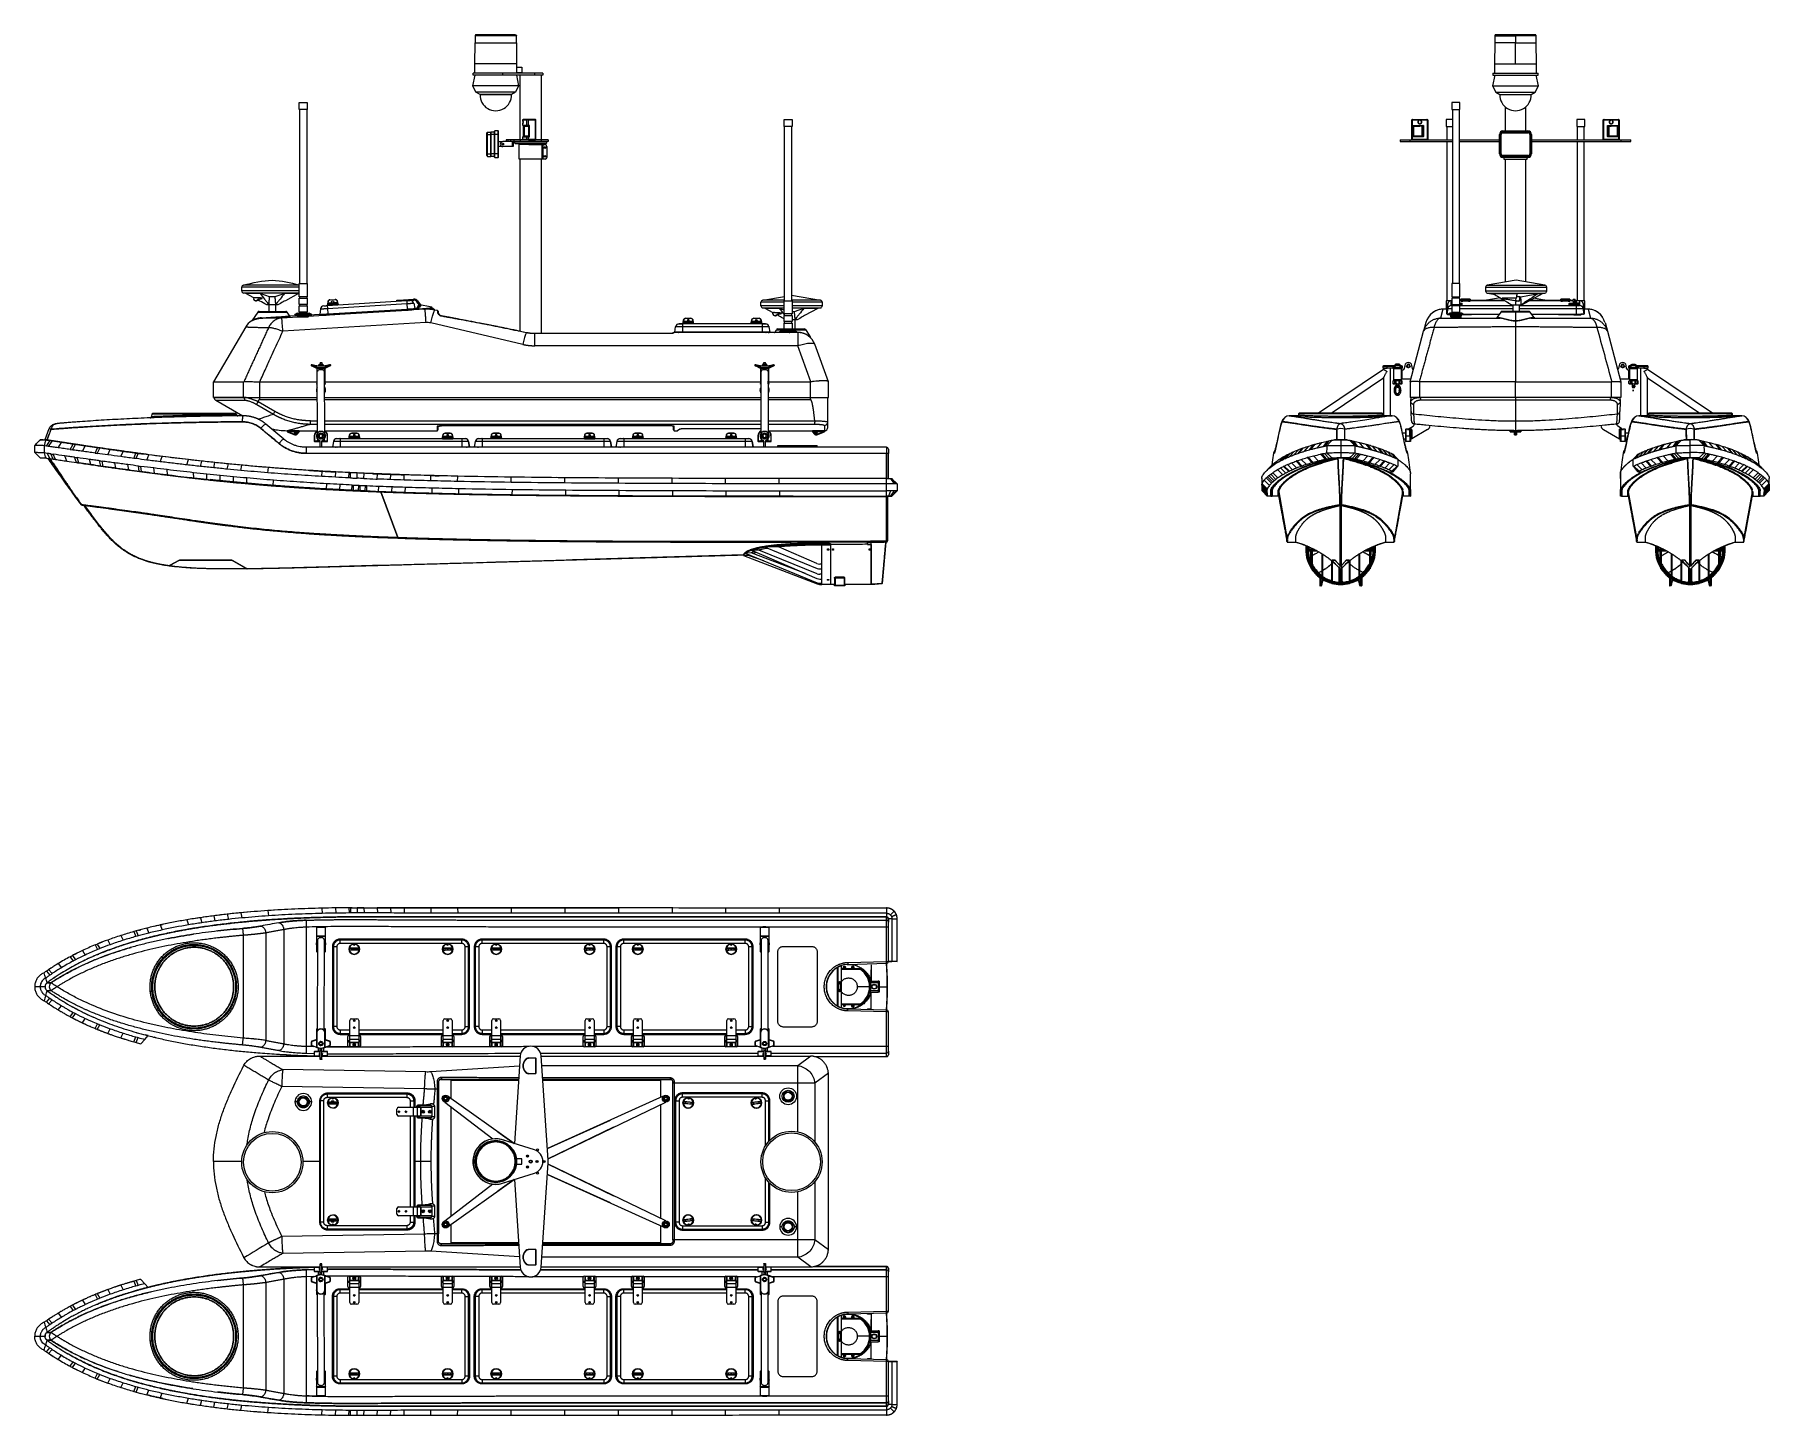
# Model space of a CAD drawing. Header units: millimetres. Extents: x 744 to 5705, y 930 to 4879.
import ezdxf

# ---------------------------------------------------------------- set-up
doc = ezdxf.new("R2010")
doc.units = ezdxf.units.MM
doc.header["$MEASUREMENT"] = 0

msp = doc.modelspace()

# ---------------------------------------------------------------- linework, layer by layer
at = {"color": 7, "linetype": 'Continuous', "lineweight": 15, "true_color": 0xffffff}
for p, q in [((2003.4, 4876.2), (2003.2, 4856.3)), ((2121.4, 4876.2), (2003.4, 4876.2)), ((2006.4, 4879.2), (2118.4, 4879.2)), ((2118.4, 4879.2), (2006.4, 4879.2)), ((2121.6, 4856.3), (2121.4, 4876.2)), ((4920.1, 4876.2), (4919.9, 4856.3)), ((4920.1, 4876.2), (4979.2, 4876.2)), ((4979.2, 4879.2), (4923.1, 4879.2)), ((4923.1, 4879.2), (4979.2, 4879.2)), ((4979.2, 4879.2), (4979.2, 4876.2)), ((5035.2, 4879.2), (4979.2, 4879.2)), ((4979.2, 4879.2), (4979.2, 4876.2)), ((5038.2, 4876.2), (4979.2, 4876.2)), ((4979.2, 4876.2), (4979.2, 4856.3)), ((5038.4, 4856.3), (5038.2, 4876.2)), ((2002.6, 4795.7), (2003.2, 4856.3)), ((2003.2, 4856.3), (2121.6, 4856.3)), ((2121.6, 4856.3), (2122.1, 4795.7)), ((4919.9, 4856.3), (4919.4, 4795.7)), ((4979.2, 4856.3), (4919.9, 4856.3)), ((4979.2, 4856.3), (5038.4, 4856.3)), ((4979.2, 4795.7), (4979.2, 4856.3)), ((5038.9, 4795.7), (5038.4, 4856.3)), ((1997, 4733.2), (2003.4, 4763.2)), ((1997.4, 4763.2), (1997.4, 4769.2)), ((2081.9, 4769.2), (1997.4, 4769.2)), ((2081.9, 4763.2), (1997.4, 4763.2)), ((2002.6, 4769.2), (2002.6, 4795.7)), ((2122.1, 4795.7), (2002.6, 4795.7)), ((2081.9, 4769.2), (2081.9, 4763.2)), ((2172.9, 4769.2), (2081.9, 4769.2)), ((2172.9, 4763.2), (2081.9, 4763.2)), ((2121.4, 4763.2), (2127.7, 4733.2)), ((2122.1, 4795.7), (2122.1, 4786.2)), ((2122.1, 4786.2), (2137.4, 4786.2)), ((2122.1, 4770.2), (2122.1, 4769.2)), ((2137.4, 4770.2), (2122.1, 4770.2)), ((2132.4, 4578.2), (2132.4, 4763.2)), ((2137.4, 4786.2), (2137.4, 4770.2)), ((2172.9, 4769.2), (2172.9, 4763.2)), ((2197.4, 4769.2), (2172.9, 4769.2)), ((2197.4, 4763.2), (2172.9, 4763.2)), ((2192.4, 4763.2), (2192.4, 4578.2)), ((2197.4, 4769.2), (2197.4, 4763.2)), ((4920.2, 4763.2), (4913.8, 4733.2)), ((4914.2, 4769.2), (4914.2, 4763.2)), ((4914.2, 4769.2), (5044.2, 4769.2)), ((4914.2, 4763.2), (5044.2, 4763.2)), ((4919.4, 4795.7), (4919.4, 4769.2)), ((4919.4, 4795.7), (4979.2, 4795.7)), ((4979.2, 4795.7), (5038.9, 4795.7)), ((5044.5, 4733.2), (5038.2, 4763.2)), ((5038.9, 4769.2), (5038.9, 4795.7)), ((5044.2, 4763.2), (5044.2, 4769.2)), ((2005.9, 4715.2), (1997, 4733.2)), ((2127.7, 4733.2), (1997, 4733.2)), ((2017.4, 4708.2), (2005.9, 4715.2)), ((2118.9, 4715.2), (2005.9, 4715.2)), ((2118.9, 4715.2), (2107.4, 4708.2)), ((2127.7, 4733.2), (2118.9, 4715.2)), ((4913.8, 4733.2), (4922.7, 4715.2)), ((4913.8, 4733.2), (5044.5, 4733.2)), ((4922.7, 4715.2), (4934.2, 4708.2)), ((4922.7, 4715.2), (5035.7, 4715.2)), ((5024.1, 4708.2), (5035.7, 4715.2)), ((5035.7, 4715.2), (5044.5, 4733.2)), ((1500.2, 4665.3), (1500.2, 4685.3)), ((1500.2, 4685.3), (1523.2, 4685.3)), ((1523.2, 4665.3), (1500.2, 4665.3)), ((1501.7, 4167.3), (1501.7, 4665.3)), ((1521.7, 4665.3), (1521.7, 4167.3)), ((1523.2, 4685.3), (1523.2, 4665.3)), ((2107.4, 4708.2), (2017.4, 4708.2)), ((2017.4, 4708.2), (2062.4, 4708.2)), ((2062.4, 4708.2), (2107.4, 4708.2)), ((4797.2, 4685.3), (4797.2, 4665.3)), ((4808.7, 4685.3), (4797.2, 4685.3)), ((4797.2, 4665.3), (4808.7, 4665.3)), ((4798.7, 4665.3), (4798.7, 4167.3)), ((4820.2, 4685.3), (4808.7, 4685.3)), ((4808.7, 4665.3), (4820.2, 4665.3)), ((4818.7, 4167.3), (4818.7, 4665.3)), ((4820.2, 4665.3), (4820.2, 4685.3)), ((4934.2, 4708.2), (5024.1, 4708.2)), ((4949.2, 4673), (4949.2, 4604.2)), ((5009.2, 4604.2), (5009.2, 4673)), ((2139.8, 4635), (2139.8, 4635.5)), ((2139.8, 4619.8), (2139.8, 4624)), ((2140.2, 4619.4), (2144.3, 4618.3)), ((2144.3, 4618.3), (2140.5, 4619.3)), ((2151.6, 4636.5), (2140.8, 4636.5)), ((2141.9, 4618.9), (2141.9, 4618.9)), ((2141.9, 4588), (2141.9, 4618.9)), ((2142.1, 4618.9), (2142.1, 4588)), ((2144.3, 4618.4), (2144.3, 4618.3)), ((2144.7, 4589.1), (2144.7, 4617.9)), ((2144.7, 4617.9), (2144.7, 4617.9)), ((2145.3, 4617.9), (2145.4, 4617.9)), ((2156.5, 4635.5), (2151, 4635.5)), ((2151, 4619.9), (2151, 4635.5)), ((2152.2, 4618.3), (2151.1, 4619.4)), ((2156.5, 4636.5), (2151.6, 4636.5)), ((2154.5, 4618.4), (2154.7, 4619.4)), ((2156.5, 4619.4), (2155.7, 4618.4)), ((2156.5, 4636.5), (2156.5, 4635.5)), ((2175.8, 4636.5), (2156.5, 4636.5)), ((2156.5, 4635.5), (2175.8, 4635.5)), ((2156.5, 4619.8), (2156.5, 4635.5)), ((2157.7, 4619.8), (2156.5, 4619.8)), ((2156.5, 4617.9), (2156.5, 4617.9)), ((2156.6, 4589), (2156.6, 4617.9)), ((2156.6, 4617.9), (2156.6, 4589)), ((2156.9, 4589), (2156.9, 4617.9)), ((2158.7, 4618.9), (2158.2, 4618.9)), ((2158.2, 4588), (2158.2, 4618.9)), ((2158.7, 4588), (2158.7, 4618.9)), ((2175.8, 4579.5), (2175.8, 4635.5)), ((2175.8, 4635.5), (2176.8, 4635.5)), ((2176.8, 4579.5), (2176.8, 4635.5)), ((2886.9, 4616.2), (2886.9, 4636.2)), ((2886.9, 4636.2), (2909.9, 4636.2)), ((2909.9, 4616.2), (2886.9, 4616.2)), ((2888.4, 4118.3), (2888.4, 4616.2)), ((2908.4, 4616.2), (2908.4, 4118.3)), ((2909.9, 4636.2), (2909.9, 4616.2)), ((4683, 4619.8), (4683, 4635.5)), ((4683, 4619.8), (4683, 4619.8)), ((4683, 4618.9), (4683, 4619.7)), ((4683, 4588), (4683, 4618.9)), ((4683, 4618.9), (4683.3, 4618.9)), ((4683.3, 4588), (4683.3, 4618.9)), ((4683.4, 4619.4), (4687.1, 4618.4)), ((4687.8, 4618.4), (4683.5, 4619.4)), ((4684, 4636.5), (4685.5, 4636.5)), ((4684.6, 4635.5), (4726.3, 4635.5)), ((4684.6, 4619.9), (4684.6, 4635.5)), ((4689.4, 4618.3), (4685, 4619.4)), ((4685.5, 4636.5), (4725.5, 4636.5)), ((4686.9, 4589), (4686.9, 4617.9)), ((4687.2, 4589), (4687.2, 4617.9)), ((4687.2, 4617.9), (4687.2, 4589)), ((4705.5, 4619.4), (4705.2, 4618.3)), ((4707.2, 4619.4), (4706.5, 4618.3)), ((4711.1, 4629.5), (4710.5, 4629.5)), ((4712, 4617.9), (4712, 4589)), ((4712, 4589), (4712, 4617.9)), ((4712.5, 4617.9), (4712.5, 4589)), ((4715.1, 4618.9), (4715.7, 4618.9)), ((4715.1, 4618.9), (4715.1, 4588)), ((4715.7, 4618.9), (4715.7, 4588)), ((4725.5, 4636.5), (4727, 4636.5)), ((4726.3, 4635.5), (4726.3, 4579.5)), ((4727.8, 4635.5), (4728, 4635.5)), ((4728, 4635.5), (4728, 4579.5)), ((4781.1, 4636.2), (4781.1, 4616.2)), ((4792.6, 4636.2), (4781.1, 4636.2)), ((4781.1, 4616.2), (4792.6, 4616.2)), ((4782.6, 4616.2), (4782.6, 4578.2)), ((4798.7, 4636.2), (4792.6, 4636.2)), ((4792.6, 4616.2), (4798.7, 4616.2)), ((5154.2, 4636.2), (5154.2, 4616.2)), ((5165.7, 4636.2), (5154.2, 4636.2)), ((5154.2, 4616.2), (5165.7, 4616.2)), ((5155.7, 4616.2), (5155.7, 4578.2)), ((5177.2, 4636.2), (5165.7, 4636.2)), ((5165.7, 4616.2), (5177.2, 4616.2)), ((5175.7, 4578.2), (5175.7, 4616.2)), ((5177.2, 4616.2), (5177.2, 4636.2)), ((5232, 4635.5), (5230.3, 4635.5)), ((5230.3, 4579.5), (5230.3, 4635.5)), ((5231.3, 4636.5), (5232.8, 4636.5)), ((5232, 4635.5), (5273.7, 4635.5)), ((5232, 4579.5), (5232, 4635.5)), ((5232.8, 4636.5), (5272.8, 4636.5)), ((5242.6, 4588), (5242.6, 4618.9)), ((5243.2, 4618.9), (5242.6, 4618.9)), ((5243.2, 4588), (5243.2, 4618.9)), ((5245.8, 4589), (5245.8, 4617.9)), ((5246.3, 4589), (5246.3, 4617.9)), ((5246.3, 4617.9), (5246.3, 4589)), ((5247.2, 4629.5), (5247.8, 4629.5)), ((5251.1, 4619.4), (5251.8, 4618.3)), ((5252.9, 4619.4), (5253.1, 4618.3)), ((5273.3, 4619.4), (5268.9, 4618.3)), ((5270.4, 4618.4), (5270.6, 4618.4)), ((5270.6, 4618.4), (5274.8, 4619.4)), ((5271.1, 4617.9), (5271.1, 4589)), ((5271.1, 4589), (5271.1, 4617.9)), ((5271.2, 4618.4), (5275, 4619.4)), ((5271.4, 4617.9), (5271.4, 4589)), ((5272.8, 4636.5), (5274.3, 4636.5)), ((5273.7, 4635.5), (5273.7, 4619.9)), ((5275, 4618.9), (5275, 4588)), ((5275.3, 4618.9), (5275, 4618.9)), ((5275.3, 4635.5), (5275.1, 4635.5)), ((5275.3, 4635.5), (5275.3, 4619.8)), ((5275.3, 4619.8), (5275.3, 4619.8)), ((5275.3, 4619.7), (5275.3, 4618.9)), ((5275.3, 4618.9), (5275.3, 4588)), ((2036.7, 4598.7), (2038.7, 4600.7)), ((2036.7, 4593.7), (2036.7, 4598.7)), ((2036.7, 4538.2), (2036.7, 4593.7)), ((2036.7, 4593.7), (2038.7, 4593.7)), ((2038.7, 4593.7), (2038.7, 4600.7)), ((2038.7, 4600.7), (2047.9, 4600.7)), ((2038.7, 4593.7), (2047.9, 4593.7)), ((2038.7, 4538.2), (2038.7, 4593.7)), ((2058.4, 4600.7), (2047.9, 4600.7)), ((2047.9, 4600.7), (2047.9, 4593.7)), ((2047.9, 4593.7), (2047.9, 4538.2)), ((2059.4, 4604.2), (2058.4, 4603.2)), ((2058.4, 4593.9), (2058.4, 4603.2)), ((2058.4, 4538.4), (2058.4, 4593.9)), ((2059.4, 4593.9), (2058.4, 4593.9)), ((2059.4, 4593.9), (2059.4, 4604.2)), ((2069.4, 4604.2), (2059.4, 4604.2)), ((2069.4, 4593.9), (2059.4, 4593.9)), ((2059.4, 4538.4), (2059.4, 4593.9)), ((2070.4, 4603.2), (2069.4, 4604.2)), ((2069.4, 4593.9), (2069.4, 4604.2)), ((2069.4, 4538.4), (2069.4, 4593.9)), ((2070.4, 4593.9), (2069.4, 4593.9)), ((2070.4, 4593.9), (2070.4, 4603.2)), ((2070.4, 4538.4), (2070.4, 4593.9)), ((2070.4, 4573.2), (2082.4, 4573.2)), ((2104.3, 4573.2), (2082.4, 4573.2)), ((2092.4, 4578.2), (2092.4, 4573.2)), ((2097.4, 4578.2), (2092.4, 4578.2)), ((2097.4, 4578.2), (2097.4, 4573.2)), ((2104.3, 4578.2), (2097.4, 4578.2)), ((2104.3, 4573.2), (2097.4, 4573.2)), ((2104.3, 4578.2), (2104.3, 4573.2)), ((2114.2, 4578.2), (2104.3, 4578.2)), ((2114.2, 4573.2), (2104.3, 4573.2)), ((2109.4, 4573.2), (2109.4, 4559.2)), ((2112.4, 4573.2), (2112.4, 4559.2)), ((2114.2, 4578.2), (2114.2, 4573.2)), ((2132.5, 4578.2), (2114.2, 4578.2)), ((2132.5, 4573.2), (2114.2, 4573.2)), ((2117.4, 4569.2), (2117.4, 4573.2)), ((2118.4, 4568.2), (2117.4, 4569.2)), ((2207.4, 4569.2), (2117.4, 4569.2)), ((2118.4, 4568.2), (2206.4, 4568.2)), ((2129.4, 4566.2), (2127.4, 4568.2)), ((2129.4, 4523.2), (2129.4, 4566.2)), ((2129.4, 4566.2), (2157.4, 4566.2)), ((2192.3, 4578.2), (2132.5, 4578.2)), ((2132.5, 4578.2), (2132.5, 4573.2)), ((2192.3, 4573.2), (2132.5, 4573.2)), ((2139.8, 4579.5), (2139.8, 4587.1)), ((2140.2, 4587.5), (2144.3, 4588.6)), ((2140.5, 4587.6), (2144.3, 4588.6)), ((2141.9, 4588), (2141.9, 4588)), ((2144.3, 4588.6), (2144.3, 4588.6)), ((2144.7, 4589.1), (2144.7, 4589.1)), ((2151, 4579.5), (2151, 4587.1)), ((2156.5, 4579.5), (2151, 4579.5)), ((2151.1, 4587.5), (2152.2, 4588.6)), ((2154.3, 4588.6), (2154.5, 4588.6)), ((2154.5, 4588.6), (2154.7, 4587.5)), ((2155.7, 4588.6), (2156.5, 4587.6)), ((2156.5, 4589), (2156.5, 4589)), ((2156.5, 4579.5), (2156.5, 4587.1)), ((2156.5, 4587.1), (2157.7, 4587.1)), ((2156.5, 4578.5), (2156.5, 4579.5)), ((2175.8, 4579.5), (2156.5, 4579.5)), ((2156.5, 4578.5), (2175.8, 4578.5)), ((2157.4, 4566.2), (2195.4, 4566.2)), ((2157.4, 4564.2), (2157.4, 4566.2)), ((2158.2, 4588), (2158.7, 4588)), ((2175.8, 4578.5), (2175.8, 4579.5)), ((2175.8, 4579.5), (2176.8, 4579.5)), ((2192.3, 4578.2), (2192.3, 4573.2)), ((2212.3, 4578.2), (2192.3, 4578.2)), ((2212.3, 4573.2), (2192.3, 4573.2)), ((2192.4, 4566.2), (2192.4, 4564.2)), ((2197.4, 4568.2), (2195.4, 4566.2)), ((2207.4, 4569.2), (2206.4, 4568.2)), ((2207.4, 4573.2), (2207.4, 4569.2)), ((2212.3, 4578.2), (2212.3, 4573.2)), ((2212.4, 4578.2), (2212.3, 4578.2)), ((2212.4, 4573.2), (2212.3, 4573.2)), ((2212.4, 4578.2), (2212.4, 4573.2)), ((4649.2, 4578.2), (4649.2, 4573.2)), ((4649.2, 4578.2), (4677.2, 4578.2)), ((4649.2, 4573.2), (4677.2, 4573.2)), ((4677.2, 4578.2), (4677.2, 4573.2)), ((4677.2, 4578.2), (4798.7, 4578.2)), ((4677.2, 4573.2), (4798.7, 4573.2)), ((4683, 4587.3), (4683, 4588)), ((4683.3, 4588), (4683, 4588)), ((4683, 4579.5), (4683, 4587.1)), ((4683, 4587.1), (4683, 4587.1)), ((4683, 4579.5), (4683.2, 4579.5)), ((4687.1, 4588.6), (4683.4, 4587.6)), ((4687.8, 4588.6), (4683.5, 4587.5)), ((4685.5, 4578.5), (4684, 4578.5)), ((4684.6, 4579.5), (4684.6, 4587.1)), ((4726.3, 4579.5), (4684.6, 4579.5)), ((4685, 4587.5), (4689.4, 4588.6)), ((4725.5, 4578.5), (4685.5, 4578.5)), ((4687.9, 4588.6), (4687.8, 4588.6)), ((4705.5, 4587.5), (4705.2, 4588.6)), ((4707.2, 4587.5), (4706.5, 4588.6)), ((4715.7, 4588), (4715.1, 4588)), ((4727, 4578.5), (4725.5, 4578.5)), ((4782.6, 4573.2), (4782.6, 4118.3)), ((4818.7, 4578.2), (4933.2, 4578.2)), ((4818.7, 4573.2), (4933.2, 4573.2)), ((4933.2, 4538.4), (4933.2, 4593.9)), ((4933.2, 4593.9), (4934.2, 4593.9)), ((4934.2, 4538.4), (4934.2, 4593.9)), ((4935.2, 4593.9), (4935.2, 4538.4)), ((4936.2, 4593.9), (4935.2, 4593.9)), ((4936.2, 4593.9), (4936.2, 4538.4)), ((4938.4, 4593.7), (4936.4, 4593.7)), ((4936.4, 4538.2), (4936.4, 4593.7)), ((4938.4, 4538.2), (4938.4, 4593.7)), ((4943.4, 4604.2), (4943.4, 4603.2)), ((4943.4, 4604.2), (5014.9, 4604.2)), ((4943.4, 4603.2), (5014.9, 4603.2)), ((4943.4, 4602.2), (4943.4, 4601.2)), ((5014.9, 4602.2), (4943.4, 4602.2)), ((5014.9, 4601.2), (4943.4, 4601.2)), ((4943.4, 4598.7), (4943.4, 4600.7)), ((4943.4, 4600.7), (5014.9, 4600.7)), ((4943.4, 4598.7), (5014.9, 4598.7)), ((4953.2, 4600.7), (4969, 4600.7)), ((5014.9, 4604.2), (5014.9, 4603.2)), ((5014.9, 4601.2), (5014.9, 4602.2)), ((5014.9, 4598.7), (5014.9, 4600.7)), ((5021.9, 4593.7), (5019.9, 4593.7)), ((5019.9, 4593.7), (5019.9, 4538.2)), ((5021.9, 4593.7), (5021.9, 4538.2)), ((5022.2, 4593.9), (5023.2, 4593.9)), ((5022.2, 4538.4), (5022.2, 4593.9)), ((5023.2, 4538.4), (5023.2, 4593.9)), ((5024.2, 4593.9), (5024.2, 4538.4)), ((5025.2, 4593.9), (5024.2, 4593.9)), ((5025.2, 4593.9), (5025.2, 4538.4)), ((5025.2, 4578.2), (5281.2, 4578.2)), ((5025.2, 4573.2), (5281.2, 4573.2)), ((5155.7, 4573.2), (5155.7, 4118.9)), ((5175.7, 4118.3), (5175.7, 4573.2)), ((5230.3, 4579.5), (5230.5, 4579.5)), ((5232.8, 4578.5), (5231.3, 4578.5)), ((5273.7, 4579.5), (5232, 4579.5)), ((5272.8, 4578.5), (5232.8, 4578.5)), ((5242.6, 4588), (5243.2, 4588)), ((5251.1, 4587.5), (5251.8, 4588.6)), ((5252.9, 4587.5), (5253.1, 4588.6)), ((5268.9, 4588.6), (5273.3, 4587.5)), ((5270.6, 4588.6), (5274.8, 4587.5)), ((5275, 4587.6), (5271.2, 4588.6)), ((5274.3, 4578.5), (5272.8, 4578.5)), ((5273.7, 4587.1), (5273.7, 4579.5)), ((5275, 4588), (5275.3, 4588)), ((5275.3, 4588), (5275.3, 4587.3)), ((5275.3, 4587.1), (5275.3, 4579.5)), ((5275.3, 4587.1), (5275.3, 4587.1)), ((5281.2, 4573.2), (5281.2, 4578.2)), ((5281.2, 4578.2), (5309.2, 4578.2)), ((5281.2, 4573.2), (5309.2, 4573.2)), ((5309.2, 4573.2), (5309.2, 4578.2)), ((2036.7, 4538.2), (2038.7, 4538.2)), ((2036.7, 4533.2), (2036.7, 4538.2)), ((2036.7, 4533.2), (2038.7, 4531.2)), ((2038.7, 4538.2), (2047.9, 4538.2)), ((2038.7, 4531.2), (2038.7, 4538.2)), ((2038.7, 4531.2), (2047.9, 4531.2)), ((2047.9, 4538.2), (2047.9, 4531.2)), ((2058.4, 4531.2), (2047.9, 4531.2)), ((2059.4, 4538.4), (2058.4, 4538.4)), ((2058.4, 4529.2), (2058.4, 4538.4)), ((2058.4, 4529.2), (2059.4, 4528.2)), ((2069.4, 4538.4), (2059.4, 4538.4)), ((2059.4, 4528.2), (2059.4, 4538.4)), ((2059.4, 4528.2), (2069.4, 4528.2)), ((2070.4, 4538.4), (2069.4, 4538.4)), ((2069.4, 4528.2), (2069.4, 4538.4)), ((2069.4, 4528.2), (2070.4, 4529.2)), ((2082.4, 4559.2), (2070.4, 4559.2)), ((2070.4, 4529.2), (2070.4, 4538.4)), ((2109.4, 4559.2), (2082.4, 4559.2)), ((2112.4, 4559.2), (2109.4, 4559.2)), ((2194.1, 4523.2), (2129.4, 4523.2)), ((2132.4, 4031.4), (2132.4, 4523.2)), ((2194.1, 4564.2), (2157.4, 4564.2)), ((2192.4, 4523.2), (2192.4, 4025.2)), ((2194.1, 4564.2), (2194.1, 4523.2)), ((2197, 4564.2), (2194.1, 4564.2)), ((2197, 4523.2), (2194.1, 4523.2)), ((2197, 4564.2), (2197, 4523.2)), ((2203.6, 4564.2), (2197, 4564.2)), ((2203.6, 4523.2), (2197, 4523.2)), ((2208.6, 4559.2), (2208.6, 4528.2)), ((4933.2, 4538.4), (4934.2, 4538.4)), ((4936.2, 4538.4), (4935.2, 4538.4)), ((4938.4, 4538.2), (4936.4, 4538.2)), ((4943.4, 4533.2), (4943.4, 4531.2)), ((5014.9, 4533.2), (4943.4, 4533.2)), ((4943.4, 4531.2), (4943.4, 4530.2)), ((5014.9, 4531.2), (4943.4, 4531.2)), ((4943.4, 4530.2), (5014.9, 4530.2)), ((4943.4, 4529.2), (4943.4, 4528.2)), ((5014.9, 4529.2), (4943.4, 4529.2)), ((5014.9, 4528.2), (4943.4, 4528.2)), ((4946.2, 4528.2), (4946.2, 4523.2)), ((4946.2, 4523.2), (5012.2, 4523.2)), ((4949.2, 4523.2), (4949.2, 4171.2)), ((5009.2, 4171.8), (5009.2, 4523.2)), ((5012.2, 4523.2), (5012.2, 4528.2)), ((5014.9, 4533.2), (5014.9, 4531.2)), ((5014.9, 4531.2), (5014.9, 4530.2)), ((5014.9, 4528.2), (5014.9, 4529.2)), ((5019.9, 4538.2), (5021.9, 4538.2)), ((5022.2, 4538.4), (5023.2, 4538.4)), ((5025.2, 4538.4), (5024.2, 4538.4)), ((4981, 4176.6), (4898.5, 4162.5)), ((5063.5, 4162.5), (4981, 4176.6)), ((1335.7, 4146.2), (1335.7, 4156.6)), ((1347.7, 4139.1), (1340.7, 4140.3)), ((1370.3, 4126.7), (1347.7, 4139.1)), ((1388.2, 4139.1), (1347.7, 4139.1)), ((1370.3, 4126.6), (1370.3, 4126.7)), ((1380.7, 4121.1), (1380.8, 4121)), ((1385.7, 4118.3), (1380.8, 4121)), ((1498.7, 4139.1), (1458.2, 4139.1)), ((1498.7, 4139.1), (1460.6, 4118.3)), ((1500.2, 4139.4), (1498.7, 4139.1)), ((1500.2, 4129.4), (1500.2, 4167.3)), ((1500.2, 4167.3), (1523.2, 4167.3)), ((1523.2, 4129.4), (1500.2, 4129.4)), ((1500.2, 4107.4), (1500.2, 4125.4)), ((1500.2, 4125.4), (1523.2, 4125.4)), ((1501.7, 4125.4), (1501.7, 4129.4)), ((1521.8, 4129.4), (1521.8, 4125.4)), ((1523.2, 4167.3), (1523.2, 4129.4)), ((1523.2, 4125.4), (1523.2, 4107.4)), ((1580.3, 4104.4), (1807.8, 4118.4)), ((1588.2, 4120.9), (1588.7, 4120.9)), ((1588.7, 4120.9), (1602.6, 4121.8)), ((1779.7, 4119.6), (1784.6, 4119.9)), ((1779.8, 4116.6), (1779.7, 4119.6)), ((1784.6, 4119.9), (1827.6, 4122.6)), ((1784.8, 4117), (1784.6, 4119.9)), ((1807.8, 4118.4), (1817, 4118.9)), ((1807.8, 4118.4), (1808.3, 4110.1)), ((1817.5, 4119), (1827.7, 4119.6)), ((2826, 4119.7), (2888.4, 4130.4)), ((2886.9, 4080.4), (2886.9, 4118.3)), ((2886.9, 4118.3), (2909.9, 4118.3)), ((2908.4, 4133.8), (2908.5, 4133.8)), ((2908.5, 4133.8), (2991, 4119.7)), ((2909.9, 4118.3), (2909.9, 4080.4)), ((4781.1, 4118.3), (4781.1, 4094.3)), ((4792.6, 4118.3), (4781.1, 4118.3)), ((4795.6, 4104.4), (4795.6, 4118.4)), ((4797.2, 4167.3), (4797.2, 4129.4)), ((4808.7, 4167.3), (4797.2, 4167.3)), ((4797.2, 4129.4), (4820.2, 4129.4)), ((4797.2, 4125.4), (4797.2, 4107.4)), ((4808.7, 4125.4), (4797.2, 4125.4)), ((4798.6, 4129.4), (4798.6, 4125.4)), ((4820.2, 4167.3), (4808.7, 4167.3)), ((4820.2, 4125.4), (4808.7, 4125.4)), ((4818.8, 4125.4), (4818.8, 4129.4)), ((4820.2, 4129.4), (4820.2, 4167.3)), ((4820.2, 4107.4), (4820.2, 4125.4)), ((4824, 4119), (4820.2, 4119)), ((4849.5, 4122.6), (4824, 4122.6)), ((4824, 4119.9), (4824, 4122.6)), ((4849.5, 4122.6), (4824, 4122.6)), ((4824, 4122.6), (4824, 4122.6)), ((4824, 4117), (4824, 4119.9)), ((4829, 4116.6), (4829, 4119.6)), ((4844.5, 4119.6), (4829, 4119.6)), ((4844.5, 4116.6), (4844.5, 4119.6)), ((4849.5, 4122.6), (4849.5, 4119.9)), ((4849.5, 4122.6), (4849.5, 4122.6)), ((4849.5, 4119.9), (4849.5, 4117)), ((4947.6, 4119), (4849.5, 4119)), ((4893.5, 4156.6), (4893.5, 4146.2)), ((4935.5, 4126.2), (4897.4, 4119.7)), ((4898.5, 4140.3), (4917.6, 4137)), ((4914.1, 4139.1), (4981, 4139.1)), ((4980.1, 4118.7), (4981.3, 4126.7)), ((4980.2, 4118.8), (4981.3, 4118.5)), ((4981, 4139.1), (4981, 4140.3)), ((4981, 4139.1), (4984.2, 4139.1)), ((4991.2, 4129), (4991.1, 4129.1)), ((4997, 4106.6), (5056.5, 4139)), ((5108.9, 4119), (5019.6, 4119)), ((5062.5, 4119.7), (5030.8, 4125.1)), ((5044.8, 4139.1), (5056.5, 4139.1)), ((5056.4, 4139.1), (5063.5, 4140.3)), ((5068.5, 4146.2), (5068.5, 4156.6)), ((5134.4, 4122.6), (5108.9, 4122.6)), ((5108.9, 4119.9), (5108.9, 4122.6)), ((5134.4, 4122.6), (5108.9, 4122.6)), ((5108.9, 4122.6), (5108.9, 4122.6)), ((5108.9, 4117), (5108.9, 4119.9)), ((5129.4, 4119.6), (5113.9, 4119.6)), ((5113.9, 4116.6), (5113.9, 4119.6)), ((5129.4, 4116.6), (5129.4, 4119.6)), ((5134.4, 4122.6), (5134.4, 4119.9)), ((5134.4, 4122.6), (5134.4, 4122.6)), ((5134.4, 4119.9), (5134.4, 4117)), ((5144.2, 4119), (5134.4, 4119)), ((5144.2, 4120.9), (5144.2, 4121.8)), ((5144.2, 4121.8), (5144.2, 4121.8)), ((5149.2, 4121.8), (5149.2, 4120.9)), ((5153.1, 4119), (5149.2, 4119)), ((5152.7, 4118.3), (5149.7, 4118.3)), ((5149.7, 4118.3), (5149.7, 4111.7)), ((5152.7, 4118.3), (5152.7, 4111.7)), ((5162.7, 4118.4), (5162.7, 4104.4)), ((5177.2, 4118.3), (5165.7, 4118.3)), ((5177.2, 4094.3), (5177.2, 4118.3)), ((1381.8, 4085.6), (1364.4, 4060.8)), ((1381.8, 4085.6), (1466, 4085.6)), ((1385.4, 4087.5), (1462.3, 4087.5)), ((1413.7, 4106.6), (1407.3, 4106.6)), ((1432.6, 4106.6), (1413.7, 4106.6)), ((1414, 4087.5), (1414, 4106.6)), ((1432.3, 4106.6), (1432.3, 4087.5)), ((1439.1, 4106.6), (1432.6, 4106.6)), ((1859, 4094), (1450.4, 4068.8)), ((1473.8, 4074.5), (1466, 4085.6)), ((1496, 4075.1), (1475.1, 4073.9)), ((1494.9, 4082.9), (1488, 4078.9)), ((1488, 4077.7), (1488, 4078.9)), ((1488, 4078.9), (1536, 4078.9)), ((1488, 4077.7), (1536, 4077.7)), ((1494.9, 4082.9), (1529.1, 4082.9)), ((1496, 4076.5), (1496, 4077.7)), ((1496, 4075), (1496, 4075.2)), ((1496, 4073.5), (1496, 4073.7)), ((1523.2, 4107.4), (1500.2, 4107.4)), ((1500.2, 4085.4), (1500.2, 4103.4)), ((1500.2, 4103.4), (1523.2, 4103.4)), ((1523.2, 4085.4), (1500.2, 4085.4)), ((1501.7, 4103.4), (1501.7, 4107.4)), ((1521.7, 4107.4), (1521.7, 4103.4)), ((1523.2, 4103.4), (1523.2, 4085.4)), ((1559.6, 4079), (1528, 4077.1)), ((1528, 4077.7), (1528, 4075.8)), ((1536, 4078.9), (1529.1, 4082.9)), ((1536, 4078.9), (1536, 4077.7)), ((1561.4, 4094.9), (1559.5, 4079)), ((1559.5, 4079), (1561.5, 4078.8)), ((1570.5, 4079.4), (1570.5, 4078.7)), ((1570.7, 4103.8), (1580.3, 4104.4)), ((1570.9, 4103.8), (1571.4, 4103.8)), ((1580.3, 4104.4), (1580.8, 4096.1)), ((1580.8, 4096.1), (1808.3, 4110.1)), ((1580.8, 4096.1), (1581.7, 4080.4)), ((1581.6, 4105.9), (1581.8, 4108.5)), ((1581.6, 4105.9), (1611.5, 4107.8)), ((1581.6, 4105.4), (1611.5, 4107.3)), ((1581.6, 4105.4), (1581.6, 4105.9)), ((1581.7, 4104.4), (1581.6, 4105.4)), ((1581.7, 4080.4), (1809.2, 4094.4)), ((1581.7, 4080.1), (1809.2, 4094.1)), ((1581.7, 4080.4), (1581.7, 4080.1)), ((1581.8, 4108.5), (1582.7, 4115.6)), ((1581.8, 4108.5), (1593.4, 4109.2)), ((1581.8, 4108.5), (1592.4, 4109.1)), ((1581.8, 4079), (1809.4, 4092.9)), ((1581.9, 4077.6), (1809.4, 4091.5)), ((1594.9, 4111.8), (1582.4, 4111)), ((1582.5, 4110), (1593.3, 4110.7)), ((1592.4, 4108.6), (1600.4, 4109.1)), ((1593.3, 4110.7), (1599.2, 4111)), ((1593.4, 4109.2), (1599.3, 4109.5)), ((1610.1, 4112.7), (1597.1, 4111.9)), ((1599.2, 4111), (1610.1, 4111.7)), ((1599.3, 4109.5), (1610.9, 4110.3)), ((1600.3, 4109.6), (1610.9, 4110.3)), ((1609.2, 4117.2), (1610.9, 4110.3)), ((1610.9, 4110.3), (1611.5, 4107.8)), ((1611.5, 4107.8), (1611.5, 4107.3)), ((1611.5, 4107.3), (1611.6, 4106.3)), ((1808.3, 4110.1), (1809.2, 4094.4)), ((1809.2, 4094.4), (1809.2, 4094.1)), ((1820.6, 4093.9), (1820.5, 4094.8)), ((1827.7, 4111.3), (1831.4, 4095.8)), ((1831.4, 4095.8), (1829.5, 4095.3)), ((1838.3, 4096.1), (1830.7, 4095.6)), ((1841.5, 4109), (1836.2, 4115.8)), ((1837, 4093.9), (1838.3, 4095.2)), ((1838.1, 4098.2), (1841.2, 4104.8)), ((1838.3, 4095.2), (1838.1, 4098.2)), ((1838.3, 4095.2), (1841.9, 4095.4)), ((1838.6, 4117.6), (1847.1, 4106.8)), ((1842.3, 4095.4), (1841.7, 4105.6)), ((1841.9, 4095.4), (1875.8, 4097.5)), ((1841.9, 4094.1), (1841.9, 4095.4)), ((1841.9, 4094.1), (1855, 4094.9)), ((1845.6, 4107), (1875.1, 4101.5)), ((1875.4, 4097.5), (1875.1, 4101.5)), ((1875.1, 4101.5), (1879.2, 4100.7)), ((1875.8, 4097.5), (1879.3, 4097.7)), ((1875.8, 4097.5), (1879.3, 4097.7)), ((1876, 4094), (1875.8, 4097.5)), ((1879.3, 4097.7), (1879.2, 4100.7)), ((1887.4, 4091.7), (1879.3, 4097.7)), ((1888.5, 4091.5), (1884.6, 4092.4)), ((1895.7, 4089.8), (1888.5, 4091.5)), ((1895.7, 4089.8), (1895.7, 4089.7)), ((1898.4, 4082), (1898.4, 4086.4)), ((2821, 4103.4), (2821, 4113.7)), ((2833, 4096.2), (2826, 4097.4)), ((2855.7, 4083.9), (2833, 4096.2)), ((2873.5, 4096.2), (2833, 4096.2)), ((2855.6, 4083.8), (2855.7, 4083.9)), ((2871.1, 4075.5), (2866.1, 4078.2)), ((2866.1, 4078.2), (2866.1, 4078.2)), ((2886.9, 4091.2), (2873.5, 4096.2)), ((2909.9, 4080.4), (2886.9, 4080.4)), ((2886.9, 4058.4), (2886.9, 4076.4)), ((2886.9, 4076.4), (2909.9, 4076.4)), ((2888.4, 4076.4), (2888.4, 4080.4)), ((2908.5, 4080.4), (2908.5, 4076.4)), ((2909.9, 4076.4), (2909.9, 4058.4)), ((2984, 4096.2), (2943.5, 4096.2)), ((2984, 4096.2), (2945.9, 4075.5)), ((2991, 4097.4), (2984, 4096.2)), ((2996, 4113.7), (2996, 4103.4)), ((4771.4, 4094), (4764.7, 4068.8)), ((4783, 4094.3), (4771.9, 4094.1)), ((4785.7, 4110.1), (4783, 4094.4)), ((4785.7, 4096.1), (4783, 4080.4)), ((4783, 4080.4), (4783, 4094.4)), ((4783, 4094.4), (4783, 4094.4)), ((4784.5, 4079.9), (4786, 4079.7)), ((4791.7, 4082.9), (4784.7, 4078.9)), ((4784.7, 4078.9), (4784.7, 4077.7)), ((4808.7, 4078.9), (4784.7, 4078.9)), ((4832.7, 4077.7), (4784.7, 4077.7)), ((4785.7, 4096.1), (4785.7, 4110.1)), ((4792.7, 4077.7), (4792.7, 4076.2)), ((4792.7, 4074.9), (4792.7, 4074.7)), ((4792.7, 4073.4), (4792.7, 4073.4)), ((4796.9, 4108.9), (4796.6, 4106.9)), ((4796.6, 4106.9), (4796.6, 4106.4)), ((4796.6, 4106.4), (4796.6, 4105.4)), ((4797.2, 4107.4), (4820.2, 4107.4)), ((4797.2, 4103.4), (4797.2, 4085.4)), ((4808.7, 4103.4), (4797.2, 4103.4)), ((4797.2, 4085.4), (4808.7, 4085.4)), ((4797.6, 4109.1), (4797.4, 4109.1)), ((4798.7, 4107.4), (4798.7, 4103.4)), ((4820.2, 4103.4), (4808.7, 4103.4)), ((4808.7, 4085.4), (4820.2, 4085.4)), ((4808.7, 4082.9), (4808.7, 4078.9)), ((4832.7, 4078.9), (4808.7, 4078.9)), ((4818.7, 4103.4), (4818.7, 4107.4)), ((4820.2, 4085.4), (4820.2, 4103.4)), ((4824.7, 4075.6), (4823.7, 4076.2)), ((4824.7, 4076.9), (4824.7, 4077.7)), ((4824.7, 4075.4), (4824.7, 4075.6)), ((4832.7, 4078.9), (4825.8, 4082.9)), ((4826.2, 4109.4), (4825.9, 4110.9)), ((4826.6, 4106.9), (4826.2, 4109.4)), ((4826.6, 4106.4), (4826.6, 4106.9)), ((4826.6, 4105.4), (4826.6, 4106.4)), ((4844.5, 4116.6), (4829, 4116.6)), ((4932.4, 4079), (4832.5, 4079)), ((4832.7, 4077.7), (4832.7, 4078.9)), ((4918.4, 4078.8), (4832.7, 4078.8)), ((4937, 4085.6), (4926.9, 4071.2)), ((4926.9, 4071.1), (4926.9, 4071.1)), ((5017.6, 4087.5), (4940.7, 4087.5)), ((4965, 4108.5), (4965, 4106.6)), ((4965, 4106.6), (4968.1, 4106.6)), ((4968.1, 4106.6), (4979.3, 4106.6)), ((4971.9, 4106.6), (4971.9, 4087.5)), ((4979.2, 4085.6), (4979.2, 4060.8)), ((4979.3, 4106.6), (4995.7, 4106.6)), ((4990.2, 4087.5), (4990.2, 4106.6)), ((5031.4, 4071.2), (5021.3, 4085.6)), ((5153.1, 4079), (5025.9, 4079)), ((5031.3, 4071.2), (5031.4, 4071.1)), ((5153.1, 4078.8), (5039.9, 4078.8)), ((5129.4, 4116.6), (5113.9, 4116.6)), ((5132.2, 4109.4), (5131.7, 4106.9)), ((5131.7, 4106.9), (5131.7, 4106.4)), ((5131.7, 4106.4), (5131.7, 4105.4)), ((5132.4, 4110.9), (5132.2, 4109.4)), ((5143.2, 4110), (5143.2, 4111.7)), ((5149.2, 4111), (5149.2, 4112.7)), ((5149.7, 4111.7), (5152.7, 4111.7)), ((5150.2, 4111.7), (5150.2, 4110)), ((5153.1, 4103.8), (5153.1, 4094.9)), ((5153.1, 4094.9), (5153.1, 4079)), ((5153.1, 4079), (5153.1, 4078.8)), ((5157.1, 4103.7), (5156.2, 4103.8)), ((5161.7, 4106.9), (5161.4, 4108.9)), ((5161.7, 4106.4), (5161.7, 4106.9)), ((5161.7, 4105.4), (5161.7, 4106.4)), ((5172, 4079.6), (5173.9, 4079.9)), ((5172.6, 4110.1), (5172.6, 4096.1)), ((5172.6, 4110.1), (5175.3, 4094.4)), ((5175.3, 4080.4), (5172.6, 4096.1)), ((5175.3, 4094.4), (5175.3, 4080.4)), ((5175.3, 4094.4), (5175.3, 4094.4)), ((5186.4, 4094.1), (5175.3, 4094.3)), ((5186.9, 4094), (5193.6, 4068.8)), ((1347.6, 4043.4), (1255, 3886.5)), ((1862.2, 4055.9), (1453.5, 4030.8)), ((2139.8, 3993.3), (1876.8, 4054.7)), ((2173.9, 4025.2), (2560.9, 4025.2)), ((2173.9, 4025), (2560.9, 4025)), ((2173.9, 3989.4), (2173.9, 4025)), ((2926.4, 4027.5), (2572.9, 4027.5)), ((2572.9, 4027.5), (2572.9, 4027.5)), ((2574.2, 4028.1), (2577, 4043.9)), ((2576.2, 4027.8), (2574.2, 4028.1)), ((2596.4, 4052.1), (2586.8, 4052.1)), ((2824.4, 4052.1), (2596.4, 4052.1)), ((2596.4, 4052.1), (2596.4, 4043.9)), ((2596.4, 4043.9), (2596.4, 4028.1)), ((2824.4, 4043.9), (2596.4, 4043.9)), ((2596.4, 4028.1), (2596.4, 4027.8)), ((2824.4, 4028.1), (2596.4, 4028.1)), ((2824.4, 4027.8), (2596.4, 4027.8)), ((2597.8, 4053.6), (2598.3, 4056.1)), ((2597.8, 4053.1), (2597.8, 4053.6)), ((2597.8, 4053.6), (2627.8, 4053.6)), ((2597.8, 4052.1), (2597.8, 4053.1)), ((2627.8, 4053.1), (2597.8, 4053.1)), ((2597.8, 4053.1), (2612.8, 4053.1)), ((2598.3, 4056.1), (2599.5, 4063.2)), ((2598.3, 4056.1), (2608.9, 4056.1)), ((2598.3, 4056.1), (2611.3, 4056.1)), ((2626.9, 4058.6), (2599.3, 4058.6)), ((2599.4, 4057.6), (2611.3, 4057.6)), ((2605.9, 4068.1), (2606.1, 4068.1)), ((2606.1, 4068.1), (2620, 4068.1)), ((2608.9, 4055.6), (2616.8, 4055.6)), ((2611, 4061.6), (2610.6, 4061.6)), ((2611.3, 4057.6), (2617.2, 4057.6)), ((2611.3, 4056.1), (2615.8, 4056.1)), ((2612.8, 4053.1), (2627.8, 4053.1)), ((2615.6, 4061.6), (2615, 4061.6)), ((2616.8, 4056.1), (2615.8, 4056.1)), ((2616.8, 4056.1), (2627.4, 4056.1)), ((2617.2, 4057.6), (2627, 4057.6)), ((2617.2, 4056.1), (2627.4, 4056.1)), ((2619.5, 4068.1), (2620, 4068.1)), ((2620, 4068.1), (2620.1, 4068.1)), ((2626.1, 4063.2), (2627.4, 4056.1)), ((2627.4, 4056.1), (2627.8, 4053.6)), ((2627.8, 4053.6), (2627.8, 4053.1)), ((2627.8, 4053.1), (2627.8, 4052.1)), ((2793, 4053.6), (2793.4, 4056.1)), ((2793, 4053.1), (2793, 4053.6)), ((2793, 4053.6), (2823, 4053.6)), ((2793, 4052.1), (2793, 4053.1)), ((2793, 4053.1), (2808, 4053.1)), ((2793, 4053.1), (2823, 4053.1)), ((2793.4, 4056.1), (2794.6, 4063.2)), ((2793.4, 4056.1), (2804, 4056.1)), ((2793.4, 4056.1), (2803.5, 4056.1)), ((2793.8, 4057.6), (2803.6, 4057.6)), ((2821.5, 4058.6), (2793.9, 4058.6)), ((2800.8, 4068.1), (2814.6, 4068.1)), ((2801, 4068.1), (2801.3, 4068.1)), ((2803.6, 4057.6), (2809.5, 4057.6)), ((2805, 4056.1), (2804, 4056.1)), ((2804, 4055.6), (2811.9, 4055.6)), ((2805, 4056.1), (2809.5, 4056.1)), ((2808, 4053.1), (2823, 4053.1)), ((2809.5, 4057.6), (2821.4, 4057.6)), ((2809.5, 4056.1), (2822.5, 4056.1)), ((2811.9, 4056.1), (2822.5, 4056.1)), ((2821.3, 4063.2), (2822.5, 4056.1)), ((2822.5, 4056.1), (2823, 4053.6)), ((2823, 4053.6), (2823, 4053.1)), ((2823, 4053.1), (2823, 4052.1)), ((2824.4, 4052.1), (2824.4, 4043.9)), ((2834, 4052.1), (2824.4, 4052.1)), ((2824.4, 4043.9), (2824.4, 4028.1)), ((2824.4, 4028.1), (2824.4, 4027.8)), ((2843.8, 4043.9), (2846.6, 4028.1)), ((2846.6, 4028.1), (2844.6, 4027.8)), ((2861.2, 4028.3), (2865.2, 4035.3)), ((2865.2, 4035.3), (2949.5, 4035.3)), ((2869.1, 4037.5), (2886.9, 4037.5)), ((2874.7, 4029.9), (2881.6, 4033.9)), ((2874.7, 4028.7), (2874.7, 4029.9)), ((2874.7, 4029.9), (2922.7, 4029.9)), ((2874.7, 4028.7), (2922.7, 4028.7)), ((2881.6, 4033.9), (2915.8, 4033.9)), ((2882.7, 4027.5), (2882.7, 4028.7)), ((2909.9, 4058.4), (2886.9, 4058.4)), ((2886.9, 4036.4), (2886.9, 4054.4)), ((2886.9, 4054.4), (2909.9, 4054.4)), ((2909.9, 4036.4), (2886.9, 4036.4)), ((2888.4, 4054.4), (2888.4, 4058.4)), ((2908.4, 4058.4), (2908.4, 4054.4)), ((2918, 4063.8), (2909.9, 4063.8)), ((2909.9, 4054.4), (2909.9, 4036.4)), ((2909.9, 4037.5), (2945.6, 4037.5)), ((2914.7, 4028.7), (2914.7, 4027.5)), ((2915.8, 4033.9), (2922.7, 4029.9)), ((2917.6, 4063.8), (2917.6, 4037.5)), ((2924.4, 4063.8), (2918, 4063.8)), ((2922.7, 4029.9), (2922.7, 4028.7)), ((2926.4, 4027.5), (2926.4, 3989.4)), ((2949.5, 4035.3), (2962.5, 4012.9)), ((4677.7, 3886.2), (4716.4, 4030.8)), ((4723.1, 4055.9), (4716.4, 4030.8)), ((4979.2, 4060.8), (4979.2, 4060.4)), ((4979.2, 4043.4), (4979.2, 3886.5)), ((5235.2, 4055.9), (5241.9, 4030.8)), ((5241.9, 4030.8), (5280.7, 3886.2)), ((2926.4, 3989.4), (2173.9, 3989.4)), ((2963.9, 3886.3), (2926.4, 3989.4)), ((3013.8, 3886.5), (2974.8, 3993.7)), ((1534.6, 3934.5), (1535.4, 3935.3)), ((1534.6, 3934.5), (1534.6, 3933.2)), ((1535.4, 3932.1), (1534.6, 3933.2)), ((1535.4, 3932.1), (1534.6, 3933.2)), ((1535.4, 3932.1), (1536.6, 3931.6)), ((1536.6, 3931.6), (1536.7, 3932.7)), ((1536.6, 3931.6), (1547.9, 3926.5)), ((1537.1, 3934.9), (1536.7, 3934.1)), ((1536.7, 3934.1), (1536.7, 3932.7)), ((1548, 3931.2), (1536.7, 3934.1)), ((1548, 3927.6), (1536.7, 3932.7)), ((1548.4, 3932), (1537.1, 3934.9)), ((1547.9, 3926.5), (1548, 3927.6)), ((1547.9, 3926.5), (1549.1, 3926)), ((1548.4, 3932), (1548, 3931.2)), ((1548, 3927.6), (1548, 3931.2)), ((1549.5, 3931.7), (1548.4, 3932)), ((1548.9, 3930.9), (1549.5, 3931.7)), ((1550.1, 3926.5), (1549.6, 3926.5)), ((1550.1, 3930.7), (1550.7, 3931.5)), ((1550.1, 3930.7), (1550.7, 3931.5)), ((1550.1, 3926.5), (1550.1, 3930.7)), ((1574.1, 3930.7), (1550.1, 3930.7)), ((1574.1, 3926.6), (1550.1, 3926.5)), ((1551.1, 3925.5), (1550.1, 3926.5)), ((1573.5, 3931.6), (1550.7, 3931.5)), ((1551.2, 3925.5), (1573, 3925.6)), ((1552.1, 3924.3), (1551.4, 3923.5)), ((1551.4, 3892), (1551.4, 3923.5)), ((1551.4, 3923.5), (1552.1, 3923.5)), ((1552.1, 3925.5), (1572.1, 3925.6)), ((1552.1, 3915.9), (1552.1, 3925.5)), ((1556.4, 3931.5), (1556.4, 3934.8)), ((1558.4, 3936.8), (1558.5, 3936.8)), ((1558.5, 3936.8), (1558.7, 3936.8)), ((1559.9, 3941.5), (1564.9, 3941.5)), ((1559.9, 3941.5), (1559.9, 3936.9)), ((1564.9, 3941.5), (1564.9, 3936.9)), ((1565.9, 3936.8), (1566.2, 3936.8)), ((1568.4, 3934.8), (1568.4, 3931.6)), ((1572.1, 3925.6), (1572.1, 3915.9)), ((1573.4, 3923.5), (1572.1, 3924.8)), ((1572.1, 3923.5), (1573.4, 3923.5)), ((1573.1, 3925.6), (1574.1, 3926.6)), ((1573.4, 3923.5), (1573.4, 3892)), ((1573.5, 3931.6), (1574.1, 3930.7)), ((1573.5, 3931.6), (1574.1, 3930.7)), ((1574.1, 3930.7), (1574.1, 3926.6)), ((1574.6, 3926.6), (1574.1, 3926.6)), ((1575.8, 3932), (1574.7, 3931.7)), ((1574.7, 3931.7), (1575.3, 3930.9)), ((1575.1, 3926), (1576.3, 3926.5)), ((1587.1, 3934.9), (1575.8, 3932)), ((1576.2, 3931.2), (1575.8, 3932)), ((1587.5, 3934.1), (1576.2, 3931.2)), ((1587.5, 3932.7), (1576.2, 3927.6)), ((1576.2, 3931.2), (1576.2, 3927.6)), ((1576.2, 3927.6), (1576.3, 3926.5)), ((1576.3, 3926.5), (1587.6, 3931.7)), ((1587.1, 3934.9), (1587.5, 3934.1)), ((1587.5, 3934.1), (1587.5, 3932.7)), ((1587.6, 3931.7), (1587.5, 3932.7)), ((1587.6, 3931.7), (1588.8, 3932.2)), ((1588.8, 3935.4), (1589.6, 3934.6)), ((1589.6, 3933.3), (1588.8, 3932.2)), ((1588.8, 3932.2), (1589.6, 3933.3)), ((1589.6, 3934.6), (1589.6, 3933.3)), ((2803.9, 3934.5), (2804.7, 3935.3)), ((2803.9, 3934.5), (2803.9, 3933.2)), ((2804.7, 3932.2), (2803.9, 3933.2)), ((2804.7, 3932.2), (2803.9, 3933.2)), ((2804.7, 3932.2), (2805.9, 3931.6)), ((2805.9, 3931.6), (2806, 3932.7)), ((2805.9, 3931.6), (2817.2, 3926.5)), ((2806.4, 3934.9), (2806, 3934.1)), ((2806, 3934.1), (2806, 3932.7)), ((2817.3, 3931.2), (2806, 3934.1)), ((2817.3, 3927.6), (2806, 3932.7)), ((2817.7, 3932), (2806.4, 3934.9)), ((2817.2, 3926.5), (2817.3, 3927.6)), ((2817.2, 3926.5), (2818.4, 3926)), ((2817.7, 3932), (2817.3, 3931.2)), ((2817.3, 3927.6), (2817.3, 3931.2)), ((2818.8, 3931.7), (2817.7, 3932)), ((2818.2, 3930.9), (2818.8, 3931.7)), ((2819.4, 3926.5), (2818.9, 3926.5)), ((2819.4, 3930.7), (2820, 3931.5)), ((2819.4, 3930.7), (2820, 3931.5)), ((2819.4, 3926.5), (2819.4, 3930.7)), ((2843.3, 3930.7), (2819.4, 3930.7)), ((2843.4, 3926.5), (2819.4, 3926.5)), ((2820.4, 3925.5), (2819.4, 3926.5)), ((2842.7, 3931.5), (2820, 3931.5)), ((2821.4, 3924.5), (2820.4, 3923.5)), ((2820.4, 3892), (2820.4, 3923.5)), ((2820.4, 3923.5), (2821.4, 3923.5)), ((2820.5, 3925.5), (2842.3, 3925.5)), ((2821.4, 3915.9), (2821.4, 3925.5)), ((2821.4, 3925.5), (2841.4, 3925.5)), ((2825.4, 3931.5), (2825.4, 3934.9)), ((2827.4, 3936.9), (2827.7, 3936.9)), ((2827.7, 3936.9), (2828.5, 3936.9)), ((2828.9, 3941.5), (2833.9, 3941.5)), ((2828.9, 3937), (2828.9, 3941.5)), ((2833.9, 3937), (2833.9, 3941.5)), ((2835.1, 3936.9), (2835.4, 3936.9)), ((2837.4, 3934.9), (2837.4, 3931.5)), ((2841.4, 3925.5), (2841.4, 3915.9)), ((2842.4, 3923.5), (2841.4, 3924.5)), ((2841.4, 3923.5), (2842.4, 3923.5)), ((2842.4, 3925.5), (2843.4, 3926.5)), ((2842.4, 3923.5), (2842.4, 3892)), ((2842.7, 3931.5), (2843.3, 3930.7)), ((2842.8, 3931.5), (2843.4, 3930.7)), ((2843.4, 3930.7), (2843.4, 3926.5)), ((2843.9, 3926.5), (2843.4, 3926.5)), ((2845.1, 3932), (2844, 3931.7)), ((2844, 3931.7), (2844.6, 3930.9)), ((2844.4, 3926), (2845.6, 3926.5)), ((2856.4, 3934.9), (2845.1, 3932)), ((2845.5, 3931.2), (2845.1, 3932)), ((2856.8, 3934.1), (2845.5, 3931.2)), ((2856.8, 3932.7), (2845.5, 3927.6)), ((2845.5, 3931.2), (2845.5, 3927.6)), ((2845.5, 3927.6), (2845.6, 3926.5)), ((2845.6, 3926.5), (2856.9, 3931.6)), ((2856.4, 3934.9), (2856.8, 3934.1)), ((2856.8, 3934.1), (2856.8, 3932.7)), ((2856.9, 3931.6), (2856.8, 3932.7)), ((2856.9, 3931.6), (2858.1, 3932.2)), ((2858.1, 3935.3), (2858.9, 3934.5)), ((2858.9, 3933.2), (2858.1, 3932.2)), ((2858.1, 3932.2), (2858.9, 3933.2)), ((2858.9, 3934.5), (2858.9, 3933.2)), ((4601.7, 3921.9), (4415.9, 3796.5)), ((4601.7, 3921.9), (4415.9, 3796.5)), ((4600.2, 3931.5), (4599.7, 3930.7)), ((4600.2, 3931.5), (4599.7, 3930.7)), ((4599.7, 3930.7), (4599.7, 3926.5)), ((4599.7, 3926.5), (4600.7, 3925.5)), ((4601.7, 3925.5), (4601.7, 3921.9)), ((4610.6, 3930.7), (4610.6, 3931.5)), ((4611.7, 3931.5), (4628.6, 3931.5)), ((4611.7, 3931.5), (4611.7, 3930.7)), ((4611.7, 3926.5), (4611.7, 3930.7)), ((4611.7, 3930.7), (4628.6, 3930.7)), ((4611.7, 3926.5), (4628.6, 3926.5)), ((4611.7, 3925.5), (4611.7, 3926.5)), ((4628.6, 3925.5), (4611.7, 3925.5)), ((4621.7, 3789), (4621.7, 3925.5)), ((4628.6, 3931.5), (4628.6, 3930.7)), ((4628.6, 3930.7), (4628.6, 3926.5)), ((4628.6, 3926.5), (4628.6, 3925.5)), ((4628.6, 3925.5), (4628.8, 3925.5)), ((4628.8, 3925.5), (4651.8, 3925.5)), ((4628.9, 3931.6), (4630.3, 3931.6)), ((4632.2, 3925), (4630.7, 3923.5)), ((4630.7, 3923.5), (4630.7, 3892)), ((4641.7, 3923.5), (4630.7, 3923.5)), ((4630.9, 3930.9), (4631.4, 3931.7)), ((4631.4, 3931.2), (4635, 3934.1)), ((4631.4, 3927.6), (4635, 3932.7)), ((4632, 3932), (4631.4, 3931.2)), ((4631.4, 3927.6), (4631.4, 3931.2)), ((4632.7, 3926.5), (4631.4, 3927.6)), ((4632, 3932), (4635.6, 3934.9)), ((4635.6, 3934.9), (4632, 3932)), ((4651, 3926), (4632.1, 3926)), ((4636.2, 3931.6), (4632.7, 3926.5)), ((4635.6, 3934.9), (4635, 3934.1)), ((4635, 3934.1), (4635, 3932.7)), ((4636.2, 3931.6), (4635, 3932.7)), ((4635.7, 3925.5), (4635.7, 3925)), ((4637.9, 3935.3), (4637.9, 3934.5)), ((4637.9, 3935.3), (4645.5, 3935.3)), ((4637.9, 3934.5), (4637.9, 3933.2)), ((4637.9, 3934.5), (4645.5, 3934.5)), ((4637.9, 3932.1), (4637.9, 3933.2)), ((4637.9, 3933.2), (4645.5, 3933.2)), ((4645.5, 3932.1), (4637.9, 3932.1)), ((4641.7, 3925), (4641.7, 3923.5)), ((4652.7, 3923.5), (4641.7, 3923.5)), ((4645.3, 3936.9), (4644.8, 3936.9)), ((4645.7, 3936.9), (4645.3, 3936.9)), ((4645.5, 3935.3), (4645.5, 3934.5)), ((4645.5, 3934.5), (4645.5, 3933.2)), ((4645.5, 3932.1), (4645.5, 3933.2)), ((4647.1, 3931.6), (4648.3, 3932.7)), ((4647.1, 3931.6), (4651, 3926)), ((4647.7, 3925), (4647.7, 3925.5)), ((4647.8, 3934.9), (4648.3, 3934.1)), ((4647.8, 3934.9), (4651.7, 3931.7)), ((4651.7, 3931.7), (4647.8, 3934.9)), ((4648.3, 3932.7), (4648.3, 3934.1)), ((4652.2, 3930.9), (4648.3, 3934.1)), ((4648.3, 3932.7), (4652.6, 3926.5)), ((4652.7, 3923.5), (4651.2, 3925)), ((4652.2, 3930.9), (4651.7, 3931.7)), ((4651.7, 3925.6), (4652.6, 3926.5)), ((4654.1, 3925.5), (4651.8, 3925.5)), ((4651.8, 3920), (4651.8, 3895)), ((4654.5, 3920), (4651.8, 3920)), ((4651.9, 3931.6), (4652.1, 3931.6)), ((4654.4, 3931.5), (4652.1, 3931.6)), ((4652.1, 3931.5), (4652.7, 3930.7)), ((4652.1, 3931.5), (4654.4, 3931.5)), ((4652.6, 3926.5), (4655, 3926.5)), ((4652.7, 3930.7), (4655, 3930.7)), ((4652.7, 3920), (4652.7, 3923.5)), ((4655, 3926.5), (4654.1, 3925.5)), ((4654.4, 3931.5), (4655, 3930.7)), ((4654.5, 3920), (4654.5, 3895)), ((4656.3, 3920), (4654.5, 3920)), ((4654.7, 3925.5), (4655.7, 3926.5)), ((4655, 3930.7), (4655, 3926.5)), ((4655.7, 3930.7), (4655.1, 3931.5)), ((4655.7, 3930.7), (4655.1, 3931.5)), ((4655.7, 3926.5), (4655.7, 3930.7)), ((4655.7, 3930.7), (4655.7, 3930.7)), ((4662.8, 3933.3), (4661.2, 3924.2)), ((4684.1, 3924.2), (4682.5, 3933.3)), ((5275.8, 3933.3), (5274.2, 3924.2)), ((5297.1, 3924.2), (5295.5, 3933.3)), ((5303.8, 3920), (5302, 3920)), ((5303.2, 3931.5), (5302.7, 3930.7)), ((5303.2, 3931.5), (5302.7, 3930.7)), ((5302.7, 3930.7), (5302.7, 3930.7)), ((5302.7, 3930.7), (5302.7, 3926.5)), ((5302.7, 3926.5), (5303.7, 3925.5)), ((5303.9, 3931.5), (5303.3, 3930.7)), ((5303.3, 3930.7), (5303.3, 3926.5)), ((5303.3, 3930.7), (5305.6, 3930.7)), ((5303.3, 3926.5), (5305.7, 3926.5)), ((5303.3, 3926.5), (5304.3, 3925.5)), ((5303.8, 3920), (5306.5, 3920)), ((5303.8, 3895), (5303.8, 3920)), ((5306.2, 3931.6), (5303.9, 3931.6)), ((5303.9, 3931.5), (5306.2, 3931.5)), ((5306.5, 3925.5), (5304.3, 3925.5)), ((5305.6, 3930.7), (5306.2, 3931.5)), ((5305.7, 3926.5), (5310, 3932.6)), ((5305.7, 3926.5), (5306.7, 3925.6)), ((5307.2, 3925), (5305.7, 3923.5)), ((5305.7, 3923.5), (5305.7, 3920)), ((5316.7, 3923.5), (5305.7, 3923.5)), ((5310, 3934.1), (5306.1, 3930.9)), ((5306.6, 3931.7), (5306.1, 3930.9)), ((5348, 3925.5), (5306.5, 3925.5)), ((5306.5, 3895), (5306.5, 3920)), ((5310.6, 3935), (5306.6, 3931.7)), ((5306.6, 3931.7), (5310.6, 3934.9)), ((5307.3, 3926), (5311.2, 3931.6)), ((5326.3, 3926), (5307.3, 3926)), ((5310, 3934.1), (5310.6, 3934.9)), ((5310, 3934.1), (5310, 3932.6)), ((5310, 3932.6), (5311.2, 3931.6)), ((5310.7, 3925.5), (5310.7, 3925)), ((5312.9, 3935.3), (5312.9, 3934.5)), ((5312.9, 3935.3), (5320.5, 3935.3)), ((5312.9, 3934.5), (5312.9, 3933.2)), ((5312.9, 3934.5), (5320.5, 3934.5)), ((5312.9, 3932.1), (5312.9, 3933.2)), ((5312.9, 3933.2), (5320.5, 3933.2)), ((5320.5, 3932.1), (5312.9, 3932.1)), ((5316.7, 3923.5), (5316.7, 3925)), ((5327.7, 3923.5), (5316.7, 3923.5)), ((5320.5, 3935.3), (5320.5, 3934.5)), ((5320.5, 3934.5), (5320.5, 3933.2)), ((5320.5, 3932.1), (5320.5, 3933.2)), ((5322.1, 3931.6), (5323.3, 3932.6)), ((5325.7, 3926.5), (5322.1, 3931.6)), ((5322.7, 3925), (5322.7, 3925.5)), ((5326.3, 3932), (5322.8, 3935)), ((5322.8, 3934.9), (5323.3, 3934.1)), ((5322.8, 3934.9), (5326.3, 3932)), ((5323.3, 3934.1), (5323.3, 3932.6)), ((5323.3, 3934.1), (5326.9, 3931.2)), ((5323.3, 3932.6), (5326.9, 3927.6)), ((5326.9, 3927.6), (5325.7, 3926.5)), ((5327.7, 3923.5), (5326.2, 3925)), ((5326.9, 3931.2), (5326.3, 3932)), ((5326.9, 3931.7), (5327.4, 3930.9)), ((5326.9, 3931.2), (5326.9, 3927.6)), ((5327.7, 3892), (5327.7, 3923.5)), ((5346.7, 3931.6), (5329.7, 3931.6)), ((5329.7, 3931.5), (5329.7, 3930.7)), ((5329.7, 3931.5), (5346.7, 3931.5)), ((5329.7, 3930.7), (5329.7, 3926.5)), ((5329.7, 3930.7), (5346.7, 3930.7)), ((5329.7, 3926.5), (5329.7, 3925.5)), ((5329.7, 3926.5), (5346.7, 3926.5)), ((5346.7, 3925.5), (5329.7, 3925.5)), ((5336.7, 3925.5), (5336.7, 3789)), ((5346.7, 3931.5), (5346.7, 3930.7)), ((5346.7, 3930.7), (5346.7, 3926.5)), ((5346.7, 3925.5), (5346.7, 3926.5)), ((5347.7, 3931.5), (5347.7, 3930.7)), ((5356.7, 3921.9), (5356.7, 3925.5)), ((5356.7, 3925.5), (5356.7, 3925.5)), ((5542.4, 3796.5), (5356.7, 3921.9)), ((5542.4, 3796.5), (5356.7, 3921.9)), ((5357.7, 3925.5), (5358.7, 3926.5)), ((5358.7, 3930.7), (5358.1, 3931.5)), ((5358.7, 3930.7), (5358.1, 3931.5)), ((5358.7, 3926.5), (5358.7, 3930.7)), ((1255, 3841.8), (1255, 3886.5)), ((1341.2, 3841.8), (1341.2, 3886.4)), ((1387.1, 3886.2), (1387.1, 3841.8)), ((1387.5, 3886.2), (1550.4, 3886.2)), ((1550.4, 3889.5), (1551.4, 3890.5)), ((1550.4, 3889.5), (1550.4, 3888.5)), ((1550.4, 3888.5), (1552, 3888.5)), ((1550.4, 3888.5), (1550.4, 3881)), ((1550.4, 3881), (1552, 3881)), ((1550.4, 3880), (1550.4, 3881)), ((1550.4, 3880), (1550.9, 3879.5)), ((1550.9, 3879.5), (1552.2, 3879.5)), ((1551.4, 3890.5), (1551.4, 3892)), ((1551.4, 3892), (1552.2, 3892)), ((1551.4, 3890.5), (1552.2, 3890.5)), ((1552, 3881), (1552, 3888.5)), ((1552.4, 3739.9), (1552.1, 3915.9)), ((1572.1, 3915.9), (1572.4, 3739.9)), ((1572.2, 3892), (1573.4, 3892)), ((1572.2, 3890.5), (1573.4, 3890.5)), ((1572.2, 3888.7), (1572.7, 3888.5)), ((1572.2, 3880.9), (1572.7, 3881)), ((1572.2, 3879.5), (1573.9, 3879.5)), ((1572.7, 3888.5), (1574.4, 3888.5)), ((1572.7, 3881), (1572.7, 3888.5)), ((1572.7, 3881), (1574.4, 3881)), ((1573.4, 3892), (1573.4, 3890.5)), ((1573.4, 3890.5), (1574.4, 3889.5)), ((1573.9, 3879.5), (1574.4, 3880)), ((1574.4, 3888.5), (1574.4, 3889.5)), ((1574.4, 3881), (1574.4, 3888.5)), ((1574.4, 3886.2), (2819.4, 3886.2)), ((1574.4, 3881), (1574.4, 3880)), ((2819.4, 3889.5), (2820.4, 3890.5)), ((2819.4, 3889.5), (2819.4, 3888.5)), ((2819.4, 3888.5), (2821, 3888.5)), ((2819.4, 3888.5), (2819.4, 3881)), ((2819.4, 3881), (2821, 3881)), ((2819.4, 3880), (2819.4, 3881)), ((2819.4, 3880), (2819.9, 3879.5)), ((2819.9, 3879.5), (2821.4, 3879.5)), ((2820.4, 3890.5), (2820.4, 3892)), ((2821.4, 3892), (2820.4, 3892)), ((2820.4, 3890.5), (2821.4, 3890.5)), ((2821, 3888.5), (2821.4, 3888.7)), ((2821, 3881), (2821, 3888.5)), ((2821, 3881), (2821.4, 3880.9)), ((2821.4, 3739.9), (2821.4, 3915.9)), ((2841.4, 3915.9), (2841.4, 3739.9)), ((2842.4, 3892), (2841.4, 3892)), ((2841.4, 3890.5), (2842.4, 3890.5)), ((2841.4, 3888.7), (2841.7, 3888.5)), ((2841.4, 3880.9), (2841.7, 3881)), ((2841.4, 3879.5), (2842.9, 3879.5)), ((2841.7, 3881), (2841.7, 3888.5)), ((2841.7, 3888.5), (2843.4, 3888.5)), ((2841.7, 3881), (2843.4, 3881)), ((2842.4, 3892), (2842.4, 3890.5)), ((2842.4, 3890.5), (2843.4, 3889.5)), ((2842.9, 3879.5), (2843.4, 3880)), ((2843.4, 3888.5), (2843.4, 3889.5)), ((2843.4, 3881), (2843.4, 3888.5)), ((2843.4, 3886.2), (2962.4, 3886.2)), ((2843.4, 3881), (2843.4, 3880)), ((2962.4, 3841.8), (2962.4, 3886.2)), ((3013.9, 3886.3), (3013.8, 3886.5)), ((3013.9, 3841.8), (3013.9, 3886.3)), ((4451.6, 3796.5), (4601.7, 3897.7)), ((4601.7, 3897.7), (4601.7, 3789)), ((4630.7, 3890.5), (4628.7, 3888.5)), ((4628.7, 3888.5), (4628.7, 3881)), ((4628.8, 3888.5), (4628.7, 3888.5)), ((4628.7, 3881), (4630.2, 3879.5)), ((4628.8, 3881), (4628.7, 3881)), ((4628.8, 3881), (4628.8, 3888.5)), ((4630.7, 3892), (4630.7, 3890.5)), ((4641.7, 3892), (4630.7, 3892)), ((4630.7, 3892), (4652.7, 3892)), ((4641.7, 3890.5), (4630.7, 3890.5)), ((4636.7, 3888.5), (4633.8, 3888.5)), ((4633.8, 3881), (4633.8, 3888.5)), ((4636.7, 3881), (4633.8, 3881)), ((4636.7, 3888.5), (4636.7, 3881)), ((4637.7, 3879.5), (4637.7, 3874.8)), ((4652.7, 3892), (4641.7, 3892)), ((4641.7, 3889.5), (4641.7, 3890.5)), ((4652.7, 3890.5), (4641.7, 3890.5)), ((4641.7, 3880), (4641.7, 3879.5)), ((4645.7, 3876), (4645.7, 3879.5)), ((4649.5, 3888.5), (4646.7, 3888.5)), ((4646.7, 3881), (4646.7, 3888.5)), ((4649.5, 3881), (4646.7, 3881)), ((4649.5, 3881), (4649.5, 3888.5)), ((4654.5, 3895), (4651.8, 3895)), ((4652.7, 3892), (4652.7, 3895)), ((4652.7, 3890.5), (4652.7, 3892)), ((4654.7, 3888.5), (4652.7, 3890.5)), ((4653.2, 3879.5), (4654.7, 3881)), ((4654.5, 3895), (4680, 3895)), ((4654.7, 3888.5), (4654.5, 3888.5)), ((4654.5, 3881), (4654.5, 3888.5)), ((4654.7, 3881), (4654.5, 3881)), ((4654.7, 3881), (4654.7, 3888.5)), ((4677.7, 3886.2), (4677.7, 3841.8)), ((4705.8, 3841.8), (4705.8, 3886.4)), ((4979.2, 3841.8), (4979.2, 3886.5)), ((5252.5, 3886.4), (5252.5, 3841.8)), ((5278.3, 3895), (5303.8, 3895)), ((5280.7, 3886.2), (5280.7, 3841.8)), ((5305.7, 3890.5), (5303.7, 3888.5)), ((5303.7, 3888.5), (5303.7, 3881)), ((5303.8, 3888.5), (5303.7, 3888.5)), ((5303.7, 3881), (5305.2, 3879.5)), ((5303.8, 3881), (5303.7, 3881)), ((5303.8, 3895), (5306.5, 3895)), ((5303.8, 3881), (5303.8, 3888.5)), ((5305.7, 3895), (5305.7, 3892)), ((5305.7, 3892), (5305.7, 3890.5)), ((5305.7, 3892), (5327.7, 3892)), ((5316.7, 3892), (5305.7, 3892)), ((5316.7, 3890.5), (5305.7, 3890.5)), ((5311.7, 3888.5), (5308.8, 3888.5)), ((5308.8, 3881), (5308.8, 3888.5)), ((5311.7, 3881), (5308.8, 3881)), ((5311.7, 3888.5), (5311.7, 3881)), ((5312.7, 3879.5), (5312.7, 3874)), ((5327.7, 3892), (5316.7, 3892)), ((5316.7, 3889.5), (5316.7, 3890.5)), ((5327.7, 3890.5), (5316.7, 3890.5)), ((5316.7, 3880), (5316.7, 3879.5)), ((5320.7, 3874), (5320.7, 3879.5)), ((5324.5, 3888.5), (5321.7, 3888.5)), ((5321.7, 3881), (5321.7, 3888.5)), ((5324.5, 3881), (5321.7, 3881)), ((5324.5, 3881), (5324.5, 3888.5)), ((5327.7, 3890.5), (5327.7, 3892)), ((5329.7, 3888.5), (5327.7, 3890.5)), ((5328.2, 3879.5), (5329.7, 3881)), ((5329.7, 3888.5), (5329.5, 3888.5)), ((5329.5, 3881), (5329.5, 3888.5)), ((5329.7, 3881), (5329.5, 3881)), ((5329.7, 3881), (5329.7, 3888.5)), ((5356.7, 3789), (5356.7, 3897.7)), ((5356.7, 3897.7), (5506.7, 3796.5)), ((1255, 3841.8), (1341.2, 3841.8)), ((1261.7, 3833.6), (1339, 3789)), ((1341.2, 3841.8), (1387.1, 3841.8)), ((1378.7, 3821.5), (1426.4, 3793.8)), ((1431, 3801.5), (1382.9, 3829.4)), ((1387.1, 3841.8), (1552.2, 3841.8)), ((1387.1, 3836.1), (1552.2, 3836.1)), ((1572.2, 3841.8), (2821.4, 3841.8)), ((1572.2, 3836.1), (2821.4, 3836.1)), ((2841.4, 3841.8), (2962.4, 3841.8)), ((2841.4, 3836.1), (2962.4, 3836.1)), ((2962.4, 3841.8), (3013.9, 3841.8)), ((3011.9, 3771.1), (3011.9, 3841.8)), ((4705.8, 3841.8), (4677.7, 3841.8)), ((4679.7, 3841.8), (4679.7, 3836.1)), ((4679.8, 3829.4), (4679.7, 3836.1)), ((4680.6, 3801.5), (4679.8, 3829.4)), ((4687, 3821.5), (4687.7, 3793.8)), ((4979.2, 3841.8), (4705.8, 3841.8)), ((4979.2, 3841.8), (4979.2, 3833.6)), ((5252.5, 3841.8), (4979.2, 3841.8)), ((4979.2, 3833.6), (4979.2, 3773.3)), ((5280.7, 3841.8), (5252.5, 3841.8)), ((5270.6, 3793.8), (5271.3, 3821.5)), ((5278.5, 3829.4), (5277.8, 3801.5)), ((5278.7, 3836.1), (5278.5, 3829.4)), ((5278.7, 3836.1), (5278.7, 3841.8)), ((1078.3, 3787.3), (1079.7, 3794.9)), ((1081.6, 3796.5), (1318.3, 3796.5)), ((1320.3, 3794.9), (1320.6, 3793)), ((1324.9, 3788.9), (1324.8, 3788.9)), ((3011.9, 3756), (3011.9, 3771.1)), ((4357.2, 3789), (4332.1, 3789)), ((4358.9, 3794.9), (4358.2, 3791.3)), ((4358.3, 3791.3), (4358.3, 3791.3)), ((4479.2, 3796.5), (4360.8, 3796.5)), ((4597.5, 3796.5), (4479.2, 3796.5)), ((4600.1, 3791.3), (4599.4, 3794.9)), ((4600, 3791.3), (4600, 3791.3)), ((4626.2, 3789), (4601.1, 3789)), ((4681.3, 3774.7), (4680.6, 3801.5)), ((4979.2, 3773.3), (4979.2, 3746.5)), ((5357.2, 3789), (5332.1, 3789)), ((5358.9, 3794.9), (5358.2, 3791.3)), ((5358.3, 3791.3), (5358.3, 3791.3)), ((5479.2, 3796.5), (5360.8, 3796.5)), ((5591.9, 3796.5), (5366.4, 3796.5)), ((5597.5, 3796.5), (5479.2, 3796.5)), ((5600.1, 3791.3), (5599.4, 3794.9)), ((5600, 3791.3), (5600, 3791.3)), ((5626.2, 3789), (5601.1, 3789)), ((5646.1, 3771.8), (5646, 3771.9)), ((773.2, 3720.9), (785.2, 3752.6)), ((773.2, 3720.9), (785.2, 3752.6)), ((1456.1, 3722.4), (1404.7, 3765.6)), ((1466, 3746.5), (1466, 3743.5)), ((1469, 3746.5), (1466, 3746.5)), ((1469, 3743.5), (1466, 3743.5)), ((1466, 3743.5), (1487.8, 3735)), ((1488, 3735.4), (1467.3, 3743.5)), ((1469, 3743.5), (1469, 3746.5)), ((1497, 3746.5), (1469, 3746.5)), ((1497, 3743.5), (1469, 3743.5)), ((1488, 3735.4), (1487.8, 3735)), ((1499.3, 3743.5), (1494.3, 3737.1)), ((1494.7, 3736.8), (1494.3, 3737.1)), ((1494.7, 3736.8), (1500, 3743.5)), ((1497, 3746.5), (1497, 3743.5)), ((1500, 3746.5), (1497, 3746.5)), ((1500, 3743.5), (1497, 3743.5)), ((1500, 3746.5), (1500, 3743.5)), ((1500, 3746.5), (1550.7, 3746.5)), ((1544.4, 3731.5), (1543.4, 3731.5)), ((1543.4, 3731.5), (1543.4, 3716.5)), ((1544.4, 3731.5), (1544.4, 3716.5)), ((1552.4, 3739.8), (1552.4, 3739.9)), ((1553.4, 3722.2), (1553.4, 3719.5)), ((1571.4, 3719.5), (1571.4, 3722.2)), ((1572.4, 3739.9), (1572.4, 3739.9)), ((1574, 3746.5), (1894.9, 3746.5)), ((1580.4, 3731.5), (1581.4, 3731.5)), ((1580.4, 3731.5), (1580.4, 3716.5)), ((1581.4, 3716.5), (1581.4, 3731.5)), ((1607.8, 3723.6), (1607.8, 3724)), ((1617.4, 3724), (1616.4, 3724)), ((1617.4, 3724), (1642.8, 3724)), ((1965.3, 3723.6), (1617.4, 3723.6)), ((1617.4, 3723.6), (1617.4, 3715.3)), ((1642.8, 3725.1), (1643.2, 3727.6)), ((1642.8, 3724.6), (1642.8, 3725.1)), ((1642.8, 3723.6), (1642.8, 3724.6)), ((1643.2, 3727.6), (1644.5, 3734.7)), ((1671.6, 3730.1), (1643.9, 3730.1)), ((1643.9, 3729.1), (1671.6, 3729.1)), ((1650.5, 3739.6), (1650.8, 3739.6)), ((1650.8, 3739.6), (1664.7, 3739.6)), ((1664.8, 3739.6), (1650.8, 3739.6)), ((1655.8, 3733.1), (1655.3, 3733.1)), ((1660.3, 3733.1), (1659.8, 3733.1)), ((1664.7, 3739.6), (1665, 3739.6)), ((1671.1, 3734.7), (1672.3, 3727.6)), ((1672.3, 3727.6), (1672.8, 3725.1)), ((1672.8, 3725.1), (1672.8, 3724.6)), ((1672.8, 3724.6), (1672.8, 3723.6)), ((1672.8, 3724), (1909.9, 3724)), ((1896.9, 3759.5), (1896.9, 3748.5)), ((2560.9, 3760), (1906.9, 3760)), ((1909.9, 3725.1), (1910.3, 3727.6)), ((1909.9, 3724.6), (1909.9, 3725.1)), ((1909.9, 3723.6), (1909.9, 3724.6)), ((1910.3, 3727.6), (1911.6, 3734.7)), ((1938.7, 3730.1), (1910.9, 3730.1)), ((1911, 3729.1), (1938.7, 3729.1)), ((1917.6, 3739.6), (1917.9, 3739.6)), ((1917.9, 3739.6), (1931.8, 3739.6)), ((1931.9, 3739.6), (1918, 3739.6)), ((1922.9, 3733.1), (1922.3, 3733.1)), ((1927.3, 3733.1), (1926.8, 3733.1)), ((1931.8, 3739.6), (1932.1, 3739.6)), ((1938.2, 3734.7), (1939.5, 3727.6)), ((1939.5, 3727.6), (1939.9, 3725.1)), ((1939.9, 3725.1), (1939.9, 3724.6)), ((1939.9, 3724.6), (1939.9, 3723.6)), ((1939.9, 3724), (1965.3, 3724)), ((1965.3, 3723.6), (1965.3, 3715.3)), ((1974.9, 3724), (1974.9, 3723.6)), ((2013.7, 3723.6), (2013.7, 3724)), ((2023.3, 3724), (2022.3, 3724)), ((2023.3, 3724), (2048.7, 3724)), ((2371.2, 3723.6), (2023.3, 3723.6)), ((2023.3, 3723.6), (2023.3, 3715.3)), ((2048.7, 3725.1), (2049.1, 3727.6)), ((2048.7, 3724.6), (2048.7, 3725.1)), ((2048.7, 3723.6), (2048.7, 3724.6)), ((2049.1, 3727.6), (2050.3, 3734.7)), ((2077.5, 3730.1), (2049.7, 3730.1)), ((2049.8, 3729.1), (2077.5, 3729.1)), ((2056.4, 3739.6), (2056.7, 3739.6)), ((2056.7, 3739.6), (2070.6, 3739.6)), ((2070.7, 3739.6), (2056.7, 3739.6)), ((2061.6, 3733.1), (2061.1, 3733.1)), ((2066.1, 3733.1), (2065.6, 3733.1)), ((2070.6, 3739.6), (2070.9, 3739.6)), ((2077, 3734.7), (2078.2, 3727.6)), ((2078.2, 3727.6), (2078.7, 3725.1)), ((2078.7, 3725.1), (2078.7, 3724.6)), ((2078.7, 3724.6), (2078.7, 3723.6)), ((2078.7, 3724), (2315.8, 3724)), ((2315.8, 3725.1), (2316.2, 3727.6)), ((2315.8, 3724.6), (2315.8, 3725.1)), ((2315.8, 3723.6), (2315.8, 3724.6)), ((2316.2, 3727.6), (2317.5, 3734.7)), ((2344.6, 3730.1), (2316.8, 3730.1)), ((2316.9, 3729.1), (2344.6, 3729.1)), ((2323.5, 3739.6), (2323.8, 3739.6)), ((2323.8, 3739.6), (2337.7, 3739.6)), ((2337.8, 3739.6), (2323.9, 3739.6)), ((2328.7, 3733.1), (2328.2, 3733.1)), ((2333.2, 3733.1), (2332.7, 3733.1)), ((2337.7, 3739.6), (2338, 3739.6)), ((2344.1, 3734.7), (2345.3, 3727.6)), ((2345.3, 3727.6), (2345.8, 3725.1)), ((2345.8, 3725.1), (2345.8, 3724.6)), ((2345.8, 3724.6), (2345.8, 3723.6)), ((2345.8, 3724), (2371.2, 3724)), ((2371.2, 3723.6), (2371.2, 3715.3)), ((2380.8, 3724), (2380.8, 3723.6)), ((2418.8, 3723.6), (2418.8, 3724)), ((2428.4, 3724), (2427.5, 3724)), ((2428.4, 3724), (2453.8, 3724)), ((2776.3, 3723.6), (2428.4, 3723.6)), ((2428.4, 3723.6), (2428.4, 3715.3)), ((2453.8, 3725.1), (2454.3, 3727.6)), ((2453.8, 3724.6), (2453.8, 3725.1)), ((2453.8, 3723.6), (2453.8, 3724.6)), ((2454.3, 3727.6), (2455.5, 3734.7)), ((2482.7, 3730.1), (2454.9, 3730.1)), ((2454.9, 3729.1), (2482.6, 3729.1)), ((2461.5, 3739.6), (2461.8, 3739.6)), ((2461.8, 3739.6), (2475.8, 3739.6)), ((2475.8, 3739.6), (2461.9, 3739.6)), ((2466.8, 3733.1), (2466.3, 3733.1)), ((2471.3, 3733.1), (2470.8, 3733.1)), ((2475.8, 3739.6), (2476.1, 3739.6)), ((2482.1, 3734.7), (2483.4, 3727.6)), ((2483.4, 3727.6), (2483.8, 3725.1)), ((2483.8, 3725.1), (2483.8, 3724.6)), ((2483.8, 3724.6), (2483.8, 3723.6)), ((2483.8, 3724), (2720.9, 3724)), ((2570.9, 3748.5), (2570.9, 3759.5)), ((2572.9, 3746.5), (2581.9, 3746.5)), ((2589, 3750.7), (2581.9, 3746.5)), ((2801.9, 3752.1), (2611.9, 3752.1)), ((2720.9, 3725.1), (2721.4, 3727.6)), ((2720.9, 3724.6), (2720.9, 3725.1)), ((2720.9, 3723.6), (2720.9, 3724.6)), ((2721.4, 3727.6), (2722.6, 3734.7)), ((2749.8, 3730.1), (2722, 3730.1)), ((2722, 3729.1), (2749.7, 3729.1)), ((2728.7, 3739.6), (2728.9, 3739.6)), ((2728.9, 3739.6), (2742.9, 3739.6)), ((2743, 3739.6), (2729, 3739.6)), ((2733.9, 3733.1), (2733.4, 3733.1)), ((2738.4, 3733.1), (2737.9, 3733.1)), ((2742.9, 3739.6), (2743.2, 3739.6)), ((2749.3, 3734.7), (2750.5, 3727.6)), ((2750.5, 3727.6), (2750.9, 3725.1)), ((2750.9, 3725.1), (2750.9, 3724.6)), ((2750.9, 3724.6), (2750.9, 3723.6)), ((2750.9, 3724), (2776.3, 3724)), ((2776.3, 3723.6), (2776.3, 3715.3)), ((2785.9, 3724), (2785.9, 3723.6)), ((2813.4, 3731.5), (2812.4, 3731.5)), ((2812.4, 3731.5), (2812.4, 3716.5)), ((2813.4, 3731.5), (2813.4, 3716.5)), ((2821.4, 3747.7), (2821.4, 3751.3)), ((2821.4, 3739.9), (2821.4, 3739.9)), ((2822.4, 3722.2), (2822.4, 3719.5)), ((2840.4, 3719.5), (2840.4, 3722.2)), ((2841.4, 3739.9), (2841.4, 3739.9)), ((2843, 3746.5), (2968.4, 3746.5)), ((2849.4, 3731.5), (2849.4, 3716.5)), ((2849.4, 3731.5), (2850.4, 3731.5)), ((2850.4, 3716.5), (2850.4, 3731.5)), ((2971.4, 3746.5), (2968.4, 3746.5)), ((2968.4, 3746.5), (2968.4, 3743.5)), ((2971.4, 3743.5), (2968.4, 3743.5)), ((2968.4, 3743.5), (2973.7, 3736.8)), ((2969, 3743.5), (2974.1, 3737.1)), ((2971.4, 3746.5), (2971.4, 3743.5)), ((2999.4, 3746.5), (2971.4, 3746.5)), ((2999.4, 3743.5), (2971.4, 3743.5)), ((2974.1, 3737.1), (2973.7, 3736.8)), ((3001, 3743.5), (2980.4, 3735.4)), ((2980.6, 3735), (2980.4, 3735.4)), ((2980.6, 3735), (3002.4, 3743.5)), ((2999.4, 3746.5), (2999.4, 3743.5)), ((3002.4, 3746.5), (2999.4, 3746.5)), ((3002.4, 3743.5), (2999.4, 3743.5)), ((3002.4, 3746.5), (3002.4, 3743.5)), ((4467.8, 3750.5), (4467.9, 3720.4)), ((4652.4, 3755.1), (4652.7, 3753.1)), ((4664.2, 3739.5), (4655.9, 3739.5)), ((4659.3, 3723.5), (4664.2, 3723.5)), ((4664.2, 3749.5), (4664.2, 3731.5)), ((4664.2, 3731.5), (4665.2, 3731.5)), ((4664.2, 3731.5), (4664.2, 3716.5)), ((4671.5, 3750.5), (4665.2, 3750.5)), ((4665.2, 3731.5), (4677.2, 3731.5)), ((4665.2, 3731.5), (4665.2, 3716.5)), ((4670.5, 3749.9), (4675.5, 3752.8)), ((4670.5, 3749.9), (4677.2, 3749.9)), ((4675.5, 3752.8), (4686.6, 3759.2)), ((4675.5, 3752.8), (4677.2, 3752.8)), ((4677.2, 3749.9), (4677.2, 3752.8)), ((4677.2, 3731.5), (4677.2, 3749.9)), ((4677.2, 3731.5), (4677.2, 3716.5)), ((4679.2, 3731.5), (4677.2, 3731.5)), ((4679.2, 3747.6), (4679.2, 3731.5)), ((4682.2, 3747.6), (4679.2, 3747.6)), ((4679.2, 3731.5), (4679.2, 3717.5)), ((4682.2, 3723.3), (4679.2, 3721.5)), ((4727.8, 3749.6), (4682.2, 3723.3)), ((4682.2, 3747.6), (4682.2, 3723.3)), ((4689.1, 3763.5), (4689.1, 3765.6)), ((4964.2, 3743.5), (4964.2, 3746.5)), ((4964.2, 3746.5), (4967.2, 3746.5)), ((4964.2, 3743.5), (4967.2, 3743.5)), ((4967.2, 3746.5), (4967.2, 3743.5)), ((4967.2, 3746.5), (4991.2, 3746.5)), ((4967.2, 3743.5), (4977.2, 3743.5)), ((4976.7, 3735.4), (4976.7, 3743.5)), ((4976.7, 3735.4), (4977.2, 3735)), ((4976.7, 3735), (4977.2, 3734.5)), ((4977.2, 3743.5), (4977.2, 3735)), ((4977.2, 3743.5), (4981.2, 3743.5)), ((4977.2, 3735), (4981.2, 3735)), ((4977.2, 3735), (4977.2, 3734.5)), ((4977.2, 3734.5), (4981.2, 3734.5)), ((4981.2, 3743.5), (4991.2, 3743.5)), ((4981.2, 3735), (4981.2, 3743.5)), ((4981.2, 3735), (4981.7, 3735.4)), ((4981.2, 3734.5), (4981.7, 3735)), ((4981.2, 3734.5), (4981.2, 3735)), ((4981.7, 3743.5), (4981.7, 3735.4)), ((4991.2, 3746.5), (4991.2, 3743.5)), ((4991.2, 3746.5), (4994.2, 3746.5)), ((4991.2, 3743.5), (4994.2, 3743.5)), ((4994.2, 3746.5), (4994.2, 3743.5)), ((5230.6, 3749.6), (5276.2, 3723.3)), ((5269.3, 3765.6), (5269.3, 3766)), ((5269.3, 3765.6), (5269.7, 3765.7)), ((5269.3, 3763.5), (5269.3, 3765.6)), ((5269.7, 3766.1), (5269.7, 3765.7)), ((5282.8, 3752.8), (5271.8, 3759.2)), ((5276.2, 3747.6), (5279.2, 3747.6)), ((5276.2, 3723.3), (5276.2, 3747.6)), ((5276.2, 3723.3), (5279.2, 3721.5)), ((5279.2, 3747.6), (5279.2, 3731.5)), ((5279.2, 3717.5), (5279.2, 3731.5)), ((5279.2, 3731.5), (5281.2, 3731.5)), ((5281.2, 3749.9), (5281.2, 3752.8)), ((5282.8, 3752.8), (5281.2, 3752.8)), ((5281.2, 3731.5), (5281.2, 3749.9)), ((5281.2, 3749.9), (5287.8, 3749.9)), ((5281.2, 3716.5), (5281.2, 3731.5)), ((5281.2, 3731.5), (5293.2, 3731.5)), ((5282.8, 3752.8), (5287.8, 3749.9)), ((5293.2, 3750.5), (5286.8, 3750.5)), ((5293.2, 3716.5), (5293.2, 3731.5)), ((5294.2, 3731.5), (5293.2, 3731.5)), ((5294.2, 3731.5), (5294.2, 3749.5)), ((5302.4, 3739.5), (5294.2, 3739.5)), ((5294.2, 3731.5), (5294.2, 3716.5)), ((5294.2, 3723.5), (5299, 3723.5)), ((5467.8, 3750.5), (5467.9, 3720.4)), ((5490.5, 3720.4), (5490.5, 3750.5)), ((5652.4, 3755.1), (5652.7, 3753.1)), ((759.7, 3720.3), (759.8, 3720.4)), ((759.7, 3720.3), (759.8, 3720.4)), ((759.8, 3720.3), (759.8, 3720.3)), ((777.3, 3702.5), (787.3, 3717.5)), ((778.9, 3719.9), (778.9, 3719.9)), ((786.9, 3666.7), (779.9, 3681.6)), ((783.6, 3701.6), (793.4, 3716.5)), ((796.5, 3665.2), (789.8, 3680.2)), ((802.9, 3664.3), (796.4, 3679.2)), ((810.5, 3697.7), (819.9, 3712.6)), ((835.8, 3659.4), (830.1, 3674.3)), ((844.9, 3692.7), (853.7, 3707.6)), ((851.5, 3691.7), (860.2, 3706.6)), ((880.2, 3687.6), (888.4, 3702.5)), ((916.2, 3682.5), (923.7, 3697.4)), ((922.8, 3681.6), (930.3, 3696.5)), ((952.8, 3677.5), (959.8, 3692.4)), ((989.9, 3672.4), (996.3, 3687.3)), ((1027.3, 3667.4), (1033.2, 3682.3)), ((1034, 3666.5), (1039.8, 3681.4)), ((1064.9, 3662.5), (1070.4, 3677.4)), ((1102.9, 3657.8), (1107.9, 3672.6)), ((3180, 3699), (1520.4, 3699)), ((1544.4, 3716.5), (1543.4, 3716.5)), ((1549.4, 3716.5), (1544.4, 3716.5)), ((1544.4, 3715.5), (1544.4, 3716.5)), ((1544.4, 3715.5), (1549.4, 3715.5)), ((1549.4, 3716.5), (1549.4, 3715.5)), ((1549.4, 3715.5), (1559.9, 3715.5)), ((1553.4, 3719.5), (1552.4, 3719.5)), ((1559.9, 3699), (1559.9, 3716.5)), ((1564.9, 3699), (1564.9, 3716.5)), ((1564.9, 3715.5), (1575.4, 3715.5)), ((1572.4, 3719.5), (1571.4, 3719.5)), ((1580.4, 3716.5), (1575.4, 3716.5)), ((1575.4, 3715.5), (1575.4, 3716.5)), ((1575.4, 3715.5), (1580.4, 3715.5)), ((1580.4, 3716.5), (1580.4, 3715.5)), ((1581.4, 3716.5), (1580.4, 3716.5)), ((1597.9, 3715.7), (1595.1, 3700)), ((1597.9, 3715.3), (1595.1, 3699.6)), ((1595.1, 3699.9), (1595.1, 3700)), ((1595.1, 3699.6), (1595.1, 3700)), ((1597.1, 3699.2), (1595.1, 3699.6)), ((1597.9, 3715.3), (1597.9, 3715.7)), ((1617.4, 3715.3), (1617.4, 3699.6)), ((1965.3, 3715.3), (1617.4, 3715.3)), ((1617.4, 3699.6), (1617.4, 3699.2)), ((1965.3, 3699.6), (1617.4, 3699.6)), ((1965.3, 3699.2), (1617.4, 3699.2)), ((1965.3, 3715.3), (1965.3, 3699.6)), ((1965.3, 3699.6), (1965.3, 3699.2)), ((1984.7, 3715.7), (1984.7, 3715.3)), ((1984.7, 3715.7), (1987.5, 3700)), ((1987.5, 3699.6), (1984.7, 3715.3)), ((1987.5, 3699.6), (1985.5, 3699.2)), ((1987.5, 3700), (1987.5, 3699.9)), ((1987.5, 3700), (1987.5, 3699.6)), ((1987.5, 3699.6), (1987.5, 3699.6)), ((2003.8, 3715.7), (2001, 3700)), ((2003.8, 3715.3), (2001, 3699.6)), ((2001, 3699.9), (2001, 3700)), ((2001, 3699.6), (2001, 3700)), ((2003, 3699.2), (2001, 3699.6)), ((2003.8, 3715.3), (2003.8, 3715.7)), ((2023.3, 3715.3), (2023.3, 3699.6)), ((2371.2, 3715.3), (2023.3, 3715.3)), ((2023.3, 3699.6), (2023.3, 3699.2)), ((2371.2, 3699.6), (2023.3, 3699.6)), ((2371.2, 3699.2), (2023.3, 3699.2)), ((2371.2, 3715.3), (2371.2, 3699.6)), ((2371.2, 3699.6), (2371.2, 3699.2)), ((2390.6, 3715.7), (2390.6, 3715.3)), ((2390.6, 3715.7), (2393.4, 3700)), ((2393.4, 3699.6), (2390.6, 3715.3)), ((2393.4, 3699.6), (2391.4, 3699.2)), ((2393.4, 3700), (2393.4, 3699.9)), ((2393.4, 3700), (2393.4, 3699.6)), ((2393.4, 3699.6), (2393.4, 3699.6)), ((2409, 3715.7), (2406.2, 3700)), ((2409, 3715.3), (2406.2, 3699.6)), ((2406.2, 3699.9), (2406.2, 3700)), ((2406.2, 3699.6), (2406.2, 3700)), ((2408.2, 3699.2), (2406.2, 3699.6)), ((2409, 3715.3), (2409, 3715.7)), ((2428.4, 3715.3), (2428.4, 3699.6)), ((2776.3, 3715.3), (2428.4, 3715.3)), ((2428.4, 3699.6), (2428.4, 3699.2)), ((2776.3, 3699.6), (2428.4, 3699.6)), ((2776.3, 3699.2), (2428.4, 3699.2)), ((2776.3, 3715.3), (2776.3, 3699.6)), ((2776.3, 3699.6), (2776.3, 3699.2)), ((2795.8, 3715.7), (2795.8, 3715.3)), ((2795.8, 3715.7), (2798.6, 3700)), ((2798.6, 3699.6), (2795.8, 3715.3)), ((2798.6, 3699.6), (2796.6, 3699.2)), ((2798.6, 3700), (2798.6, 3699.9)), ((2798.6, 3700), (2798.6, 3699.6)), ((2813.4, 3716.5), (2812.4, 3716.5)), ((2813.4, 3715.5), (2813.4, 3716.5)), ((2818.4, 3716.5), (2813.4, 3716.5)), ((2813.4, 3715.5), (2818.4, 3715.5)), ((2818.4, 3716.5), (2818.4, 3715.5)), ((2818.4, 3715.5), (2828.9, 3715.5)), ((2822.4, 3719.5), (2821.4, 3719.5)), ((2828.9, 3699), (2828.9, 3716.5)), ((2833.9, 3699), (2833.9, 3716.5)), ((2833.9, 3715.5), (2844.4, 3715.5)), ((2841.4, 3719.5), (2840.4, 3719.5)), ((2849.4, 3716.5), (2844.4, 3716.5)), ((2844.4, 3715.5), (2844.4, 3716.5)), ((2844.4, 3715.5), (2849.4, 3715.5)), ((2850.4, 3716.5), (2849.4, 3716.5)), ((2849.4, 3716.5), (2849.4, 3715.5)), ((2869.2, 3699), (2869.2, 3704)), ((2869.2, 3704), (2886.1, 3704)), ((2886.1, 3704), (2965, 3704)), ((2965, 3704), (2981.9, 3704)), ((2981.9, 3699), (2981.9, 3704)), ((3180, 3609.5), (3180, 3681.8)), ((3180, 3681.8), (3180, 3609.5)), ((3185.5, 3609.5), (3185.5, 3681.1)), ((4296.4, 3711.2), (4296.5, 3711.8)), ((4302.6, 3657.8), (4316.8, 3672.6)), ((4311.5, 3662.5), (4325.6, 3677.4)), ((4319.7, 3666.5), (4333.6, 3681.4)), ((4321.5, 3667.4), (4335.4, 3682.3)), ((4332.8, 3672.4), (4346.5, 3687.3)), ((4345.5, 3677.5), (4359, 3692.4)), ((4357.1, 3681.6), (4370.2, 3696.5)), ((4359.8, 3682.5), (4372.9, 3697.4)), ((4375.7, 3687.6), (4388.5, 3702.5)), ((4390, 3691.7), (4402.4, 3706.6)), ((4393.5, 3692.7), (4405.8, 3707.6)), ((4415.7, 3659.4), (4401.6, 3674.3)), ((4413.1, 3697.7), (4424.9, 3712.6)), ((4435.6, 3664.3), (4421.9, 3679.2)), ((4439.8, 3665.2), (4426.1, 3680.2)), ((4430.3, 3701.6), (4441.7, 3716.5)), ((4446.2, 3666.7), (4432.8, 3681.6)), ((4434.6, 3702.5), (4445.9, 3717.5)), ((4479.2, 3720.9), (4479.5, 3720.9)), ((4512.1, 3666.7), (4525.5, 3681.6)), ((4523.7, 3702.5), (4512.4, 3717.5)), ((4528, 3701.6), (4516.6, 3716.5)), ((4518.5, 3665.2), (4532.2, 3680.2)), ((4522.7, 3664.3), (4536.4, 3679.2)), ((4545.2, 3697.7), (4533.4, 3712.6)), ((4542.6, 3659.4), (4556.7, 3674.3)), ((4564.8, 3692.7), (4552.5, 3707.6)), ((4568.3, 3691.7), (4555.9, 3706.6)), ((4582.6, 3687.6), (4569.8, 3702.5)), ((4598.5, 3682.5), (4585.4, 3697.4)), ((4601.2, 3681.6), (4588.1, 3696.5)), ((4612.8, 3677.5), (4599.4, 3692.4)), ((4625.5, 3672.4), (4611.8, 3687.3)), ((4636.8, 3667.4), (4622.9, 3682.3)), ((4638.7, 3666.5), (4624.7, 3681.4)), ((4661.8, 3711.8), (4661.9, 3711.2)), ((4664.2, 3716.5), (4665.2, 3716.5)), ((4665.2, 3716.5), (4665.2, 3715.5)), ((4665.2, 3716.5), (4677.2, 3716.5)), ((4677.2, 3715.5), (4665.2, 3715.5)), ((4671.2, 3681.8), (4671.2, 3681.8)), ((4677.2, 3716.5), (4677.2, 3715.5)), ((5281.2, 3716.5), (5293.2, 3716.5)), ((5281.2, 3715.5), (5281.2, 3716.5)), ((5293.2, 3715.5), (5281.2, 3715.5)), ((5293.2, 3715.5), (5293.2, 3716.5)), ((5293.2, 3716.5), (5294.2, 3716.5)), ((5296.4, 3711.2), (5296.5, 3711.8)), ((5319.7, 3666.5), (5333.6, 3681.4)), ((5321.5, 3667.4), (5335.4, 3682.3)), ((5332.8, 3672.4), (5346.5, 3687.3)), ((5345.5, 3677.5), (5359, 3692.4)), ((5357.1, 3681.6), (5370.2, 3696.5)), ((5359.8, 3682.5), (5372.9, 3697.4)), ((5375.7, 3687.6), (5388.5, 3702.5)), ((5390, 3691.7), (5402.4, 3706.6)), ((5393.5, 3692.7), (5405.8, 3707.6)), ((5415.7, 3659.4), (5401.6, 3674.3)), ((5413.1, 3697.7), (5424.9, 3712.6)), ((5435.6, 3664.3), (5421.9, 3679.2)), ((5439.8, 3665.2), (5426.1, 3680.2)), ((5430.3, 3701.6), (5441.7, 3716.5)), ((5446.2, 3666.7), (5432.8, 3681.6)), ((5434.6, 3702.5), (5445.9, 3717.5)), ((5512.1, 3666.7), (5525.5, 3681.6)), ((5523.7, 3702.5), (5512.4, 3717.5)), ((5528, 3701.6), (5516.6, 3716.5)), ((5518.5, 3665.2), (5532.2, 3680.2)), ((5522.7, 3664.3), (5536.4, 3679.2)), ((5545.2, 3697.7), (5533.4, 3712.6)), ((5542.6, 3659.4), (5556.7, 3674.3)), ((5564.8, 3692.7), (5552.5, 3707.6)), ((5568.3, 3691.7), (5555.9, 3706.6)), ((5582.6, 3687.6), (5569.8, 3702.5)), ((5598.5, 3682.5), (5585.4, 3697.4)), ((5601.2, 3681.6), (5588.1, 3696.5)), ((5612.8, 3677.5), (5599.4, 3692.4)), ((5625.5, 3672.4), (5611.8, 3687.3)), ((5636.8, 3667.4), (5622.9, 3682.3)), ((5638.7, 3666.5), (5624.7, 3681.4)), ((5646.8, 3662.5), (5632.7, 3677.4)), ((5655.7, 3657.8), (5641.5, 3672.6)), ((5661.8, 3711.8), (5661.9, 3711.2)), ((863.1, 3655.4), (858, 3670.4)), ((869.8, 3654.5), (864.8, 3669.4)), ((904.6, 3649.5), (900.3, 3664.4)), ((933.1, 3645.4), (929.4, 3660.3)), ((940, 3644.4), (936.3, 3659.3)), ((976.1, 3639.5), (973, 3654.4)), ((1012.5, 3634.5), (1010, 3649.4)), ((1042.5, 3630.5), (1040.4, 3645.4)), ((1049.3, 3629.6), (1047.2, 3644.5)), ((1086.3, 3624.9), (1084.7, 3639.8)), ((1123.6, 3620.2), (1122.3, 3635.1)), ((1179.2, 3648.7), (1183.4, 3663.6)), ((1198.7, 3611.4), (1198, 3626.4)), ((1217.5, 3644.4), (1221.4, 3659.3)), ((1236.4, 3607.3), (1235.9, 3622.2)), ((1256, 3640.3), (1259.4, 3655.2)), ((1294.5, 3636.4), (1297.6, 3651.4)), ((1333, 3632.8), (1335.8, 3647.7)), ((1410.3, 3626.2), (1412.5, 3641.1)), ((1564.9, 3615.6), (1566.1, 3630.6)), ((1603.6, 3613.5), (1604.6, 3628.5)), ((1642.3, 3611.6), (1643.1, 3626.6)), ((1646.6, 3611.4), (1647.4, 3626.4)), ((1665.8, 3610.5), (1666.5, 3625.5)), ((1685, 3609.7), (1685.7, 3624.6)), ((1751.9, 3622), (1706.9, 3623.8)), ((1723.4, 3608.1), (1723.9, 3623.1)), ((4267.7, 3632.8), (4282.5, 3647.7)), ((4271.7, 3636.4), (4286.5, 3651.4)), ((4276.4, 3640.3), (4291, 3655.2)), ((4294.1, 3607.3), (4279, 3622.2)), ((4281.7, 3644.4), (4296.3, 3659.3)), ((4299.8, 3611.4), (4284.7, 3626.4)), ((4287.8, 3648.7), (4302.3, 3663.6)), ((4313.5, 3620.2), (4298.4, 3635.1)), ((4321.8, 3624.9), (4306.7, 3639.8)), ((4331.1, 3629.6), (4316, 3644.5)), ((4332.9, 3630.5), (4317.9, 3645.4)), ((4341.5, 3634.5), (4326.6, 3649.4)), ((4353.3, 3639.5), (4338.4, 3654.4)), ((4366.5, 3644.4), (4351.7, 3659.3)), ((4369.2, 3645.4), (4354.4, 3660.3)), ((4381.1, 3649.5), (4366.6, 3664.4)), ((4397.5, 3654.5), (4383.2, 3669.4)), ((4400.9, 3655.4), (4386.6, 3670.4)), ((4454.4, 3668.4), (4467.8, 3669.1)), ((4467.8, 3669.1), (4469, 3669.1)), ((4470.6, 3668.9), (4472.4, 3669.1)), ((4472.2, 3669.1), (4470.6, 3668.9)), ((4490.5, 3669.1), (4489.3, 3669.1)), ((4493.5, 3668.4), (4490.5, 3669.1)), ((4496.9, 3667.1), (4501.3, 3665.9)), ((4505.4, 3665.8), (4501.1, 3666.7)), ((4557.4, 3655.4), (4571.7, 3670.4)), ((4560.8, 3654.5), (4575.1, 3669.4)), ((4577.2, 3649.5), (4591.7, 3664.4)), ((4589.1, 3645.4), (4603.9, 3660.3)), ((4591.8, 3644.4), (4606.6, 3659.3)), ((4605.1, 3639.5), (4619.9, 3654.4)), ((4616.8, 3634.5), (4631.8, 3649.4)), ((4619.2, 3627.6), (4616.8, 3628.8)), ((4625.4, 3630.5), (4640.4, 3645.4)), ((4627.3, 3629.6), (4641.6, 3643.9)), ((4679.2, 3574), (4679.2, 3622.8)), ((5279.1, 3622.8), (5279.1, 3572.9)), ((5316.1, 3644.6), (5316.7, 3643.9)), ((5331.1, 3629.6), (5316.7, 3643.9)), ((5332.9, 3630.5), (5317.9, 3645.4)), ((5341.5, 3634.5), (5326.6, 3649.4)), ((5353.3, 3639.5), (5338.4, 3654.4)), ((5342.3, 3629.2), (5339.1, 3627.6)), ((5366.5, 3644.4), (5351.7, 3659.3)), ((5369.2, 3645.4), (5354.4, 3660.3)), ((5381.1, 3649.5), (5366.6, 3664.4)), ((5397.5, 3654.5), (5383.2, 3669.4)), ((5400.9, 3655.4), (5386.6, 3670.4)), ((5457.4, 3666.8), (5452.9, 3665.8)), ((5467.8, 3669.1), (5459.4, 3667.2)), ((5469, 3669.1), (5467.8, 3669.1)), ((5486, 3669.1), (5487.7, 3668.9)), ((5487.7, 3668.9), (5486.1, 3669.1)), ((5490.5, 3669.1), (5489.3, 3669.1)), ((5490.5, 3669.1), (5503.9, 3668.4)), ((5500.9, 3666.8), (5490.5, 3669.1)), ((5496.9, 3667.1), (5501.3, 3665.9)), ((5557.4, 3655.4), (5571.7, 3670.4)), ((5560.8, 3654.5), (5575.1, 3669.4)), ((5577.2, 3649.5), (5591.7, 3664.4)), ((5589.1, 3645.4), (5603.9, 3660.3)), ((5591.8, 3644.4), (5606.6, 3659.3)), ((5605.1, 3639.5), (5619.9, 3654.4)), ((5616.8, 3634.5), (5631.8, 3649.4)), ((5625.4, 3630.5), (5640.4, 3645.4)), ((5627.3, 3629.6), (5642.3, 3644.5)), ((5636.5, 3624.9), (5651.6, 3639.8)), ((5644.8, 3620.2), (5659.9, 3635.1)), ((5670.5, 3648.7), (5656, 3663.6)), ((5658.5, 3611.4), (5673.6, 3626.4)), ((5676.6, 3644.4), (5662, 3659.3)), ((5664.2, 3607.3), (5679.3, 3622.2)), ((5681.9, 3640.3), (5667.3, 3655.2)), ((5686.6, 3636.4), (5671.8, 3651.4)), ((5690.6, 3632.8), (5675.8, 3647.7)), ((834.4, 3596.5), (834.3, 3596.8)), ((1274.2, 3603.4), (1273.9, 3618.3)), ((1312.2, 3599.7), (1312, 3614.6)), ((1350.1, 3596.2), (1350.1, 3611.2)), ((1426.2, 3589.9), (1426.4, 3604.8)), ((1578.7, 3579.8), (1579.3, 3594.8)), ((1616.9, 3577.8), (1617.5, 3592.8)), ((1652, 3576.1), (1632, 3577)), ((1650.7, 3576.2), (1651.4, 3591.1)), ((1655.1, 3576), (1655.7, 3590.9)), ((1671.1, 3575.2), (1659.2, 3575.8)), ((1669.9, 3575.3), (1670.6, 3590.3)), ((1674.2, 3575.1), (1674.8, 3590.1)), ((1683, 3574.7), (1676.3, 3575)), ((1683, 3574.7), (1702.8, 3573.9)), ((1690.2, 3574.4), (1683, 3574.7)), ((1689.9, 3574.4), (1683, 3574.7)), ((1689.1, 3574.4), (1689.7, 3589.4)), ((1702.8, 3573.9), (1692.7, 3574.3)), ((1693.3, 3574.3), (1693.9, 3589.3)), ((1727.3, 3572.9), (1727.9, 3587.9)), ((1806.1, 3620.2), (1759.4, 3621.7)), ((1761.7, 3606.7), (1762.2, 3621.6)), ((1765.6, 3571.5), (1766.1, 3586.5)), ((1800, 3605.4), (1800.5, 3620.3)), ((1803.8, 3570.2), (1804.3, 3585.2)), ((1921.5, 3617.1), (1826.5, 3619.6)), ((1901, 3617.6), (1872.2, 3618.3)), ((1876.6, 3603.1), (1877, 3618.1)), ((1880.3, 3568), (1880.7, 3583)), ((1983.5, 3615.8), (1941.7, 3616.6)), ((1953.3, 3601.3), (1953.6, 3616.3)), ((1956.8, 3566.2), (1957.1, 3581.2)), ((2135.7, 3613.3), (2087.8, 3614)), ((2106.6, 3598.7), (2106.8, 3613.7)), ((2109.8, 3563.6), (2110, 3578.6)), ((2276, 3611.8), (2234.8, 3612.2)), ((2260, 3596.9), (2260.1, 3611.9)), ((2262.7, 3561.9), (2262.8, 3576.9)), ((2414.1, 3610.9), (2409.2, 3610.9)), ((2413.3, 3595.9), (2413.4, 3610.9)), ((2415.6, 3560.9), (2415.7, 3575.9)), ((2649.1, 3610), (2417.5, 3610.8)), ((2566.6, 3595.2), (2566.7, 3610.2)), ((2568.5, 3560.2), (2568.6, 3575.2)), ((2903.7, 3609.6), (2690.7, 3609.9)), ((2720, 3594.8), (2720, 3609.8)), ((2721.4, 3559.8), (2721.4, 3574.8)), ((2873.3, 3594.7), (2873.4, 3609.7)), ((2875, 3559.7), (2875, 3574.7)), ((3180, 3594.5), (3180, 3609.5)), ((3180, 3609.5), (3180, 3609.5)), ((3180, 3609.5), (3180, 3609.5)), ((3180, 3559.6), (3180, 3574.6)), ((3191.9, 3574.6), (3186.1, 3559.6)), ((3201.7, 3574.6), (3191, 3559.6)), ((3191.2, 3609.4), (3201.7, 3594.4)), ((3194.4, 3609.3), (3208.1, 3594.3)), ((3208.3, 3574.6), (3194.4, 3559.6)), ((3194.5, 3609.3), (3208.3, 3594.3)), ((3210, 3574.6), (3195.3, 3559.6)), ((3195.5, 3609.2), (3210.5, 3594.2)), ((3210.5, 3574.6), (3195.5, 3559.5)), ((3210.5, 3574.6), (3195.5, 3559.6)), ((3210.5, 3594.2), (3210.5, 3574.6)), ((3210.5, 3594.2), (3210.5, 3594.2)), ((3210.5, 3574.6), (3210.5, 3574.6)), ((3210.5, 3594.2), (3210.5, 3574.6)), ((4268.2, 3576.2), (4253.2, 3591.1)), ((4268.2, 3576), (4253.2, 3590.9)), ((4268.2, 3575.3), (4253.2, 3590.3)), ((4268.2, 3575.1), (4253.2, 3590.1)), ((4268.2, 3574.4), (4253.2, 3589.4)), ((4268.2, 3574.3), (4253.2, 3589.3)), ((4268.3, 3572.9), (4253.3, 3587.9)), ((4268.3, 3571.5), (4253.3, 3586.5)), ((4268.4, 3570.2), (4253.4, 3585.2)), ((4268.5, 3577.8), (4253.5, 3592.8)), ((4268.5, 3568), (4253.5, 3583)), ((4268.6, 3566.2), (4253.6, 3581.2)), ((4268.7, 3563.6), (4253.7, 3578.6)), ((4268.8, 3561.9), (4253.8, 3576.9)), ((4268.9, 3560.9), (4253.9, 3575.9)), ((4254.1, 3574.6), (4253.9, 3574.6)), ((4269, 3560.2), (4254, 3575.2)), ((4269.2, 3579.8), (4254.1, 3594.8)), ((4269.1, 3559.8), (4254.1, 3574.8)), ((4269.1, 3559.7), (4254.1, 3574.7)), ((4269.1, 3559.6), (4254.1, 3574.6)), ((4275.4, 3589.9), (4260.4, 3604.8)), ((4281.2, 3596.2), (4266.1, 3611.2)), ((4284.9, 3599.7), (4269.8, 3614.6)), ((4289.2, 3603.4), (4274.1, 3618.3)), ((4280.6, 3574.7), (4279.1, 3574.7)), ((4280.6, 3574.7), (4280.6, 3559.5)), ((4281.6, 3579.3), (4281.6, 3576.4)), ((4281.6, 3561), (4281.6, 3576.2)), ((4281.6, 3574.1), (4281.6, 3561)), ((4283.1, 3574.7), (4283.1, 3562.1)), ((4283.6, 3583.1), (4283.6, 3583)), ((4283.6, 3583), (4283.6, 3583.1)), ((4304.2, 3579.4), (4304.3, 3579.8)), ((4304.3, 3579.7), (4304.2, 3579.5)), ((4654, 3579.7), (4654.1, 3579.5)), ((4674.7, 3583.1), (4674.7, 3583)), ((4675.2, 3562.1), (4675.2, 3574.7)), ((4676.7, 3576.4), (4676.7, 3579.4)), ((4676.7, 3576.2), (4676.7, 3561)), ((4676.7, 3561), (4676.7, 3574.1)), ((4677.7, 3559.5), (4677.7, 3574.7)), ((4679.2, 3574.7), (4677.7, 3574.7)), ((5279.1, 3609.5), (5279.1, 3609.5)), ((5280.6, 3574.7), (5279.1, 3574.7)), ((5279.1, 3570.8), (5279.1, 3572.7)), ((5280.6, 3574.7), (5280.6, 3559.5)), ((5281.6, 3579.3), (5281.6, 3576.4)), ((5281.6, 3561), (5281.6, 3576.2)), ((5281.6, 3572.7), (5281.6, 3561)), ((5283.1, 3574.7), (5283.1, 3562.1)), ((5283.6, 3583), (5283.6, 3583.1)), ((5283.6, 3583.1), (5283.6, 3583)), ((5283.6, 3577.9), (5283.6, 3577.8)), ((5304.2, 3579.4), (5304.3, 3579.8)), ((5304.3, 3579.7), (5304.2, 3579.5)), ((5328.8, 3609.5), (5329.2, 3609.5)), ((5654, 3579.7), (5654.1, 3579.5)), ((5669.1, 3603.4), (5684.2, 3618.3)), ((5673.4, 3599.7), (5688.5, 3614.6)), ((5674.7, 3583.1), (5674.7, 3583)), ((5675.2, 3562.1), (5675.2, 3574.7)), ((5676.7, 3576.4), (5676.7, 3579.3)), ((5676.7, 3576.2), (5676.7, 3561)), ((5676.7, 3561), (5676.7, 3574.1)), ((5677.1, 3596.2), (5692.2, 3611.2)), ((5677.7, 3559.5), (5677.7, 3574.7)), ((5677.7, 3574.7), (5679.2, 3574.7)), ((5679.2, 3559.5), (5679.2, 3572.9)), ((5682.9, 3589.9), (5697.9, 3604.8)), ((5689.2, 3579.8), (5704.2, 3594.8)), ((5689.2, 3559.8), (5704.2, 3574.8)), ((5689.2, 3559.7), (5704.2, 3574.7)), ((5704.2, 3574.6), (5689.2, 3559.6)), ((5689.3, 3560.2), (5704.3, 3575.2)), ((5689.4, 3560.9), (5704.4, 3575.9)), ((5689.5, 3561.9), (5704.5, 3576.9)), ((5689.6, 3563.6), (5704.6, 3578.6)), ((5689.7, 3566.2), (5704.7, 3581.2)), ((5689.8, 3577.8), (5704.8, 3592.8)), ((5689.8, 3568), (5704.8, 3583)), ((5689.9, 3570.2), (5704.9, 3585.2)), ((5690, 3572.9), (5705, 3587.9)), ((5690, 3571.5), (5705, 3586.5)), ((5690.1, 3576.2), (5705.1, 3591.1)), ((5690.1, 3576), (5705.1, 3590.9)), ((5690.1, 3575.3), (5705.1, 3590.3)), ((5690.1, 3575.1), (5705.1, 3590.1)), ((5690.1, 3574.4), (5705.1, 3589.4)), ((5690.1, 3574.3), (5705.1, 3589.3)), ((5704.4, 3574.6), (5704.2, 3574.6)), ((891.1, 3532.1), (885.9, 3532.7)), ((1733.5, 3571.4), (1782.6, 3440.5)), ((1782.6, 3440.5), (1733.5, 3571.4)), ((1733.7, 3571.4), (1733.7, 3571.4)), ((1733.7, 3571.4), (1733.7, 3571.4)), ((3179.9, 3559.6), (3180, 3559.6)), ((3180, 3559.5), (3180, 3559.6)), ((3180.2, 3559.5), (3180, 3559.5)), ((3180, 3554.8), (3180, 3558.3)), ((3180, 3558.3), (3180, 3555.8)), ((3180, 3558.3), (3180.1, 3430.2)), ((3181.1, 3559.6), (3183, 3559.6)), ((3183, 3432), (3183, 3559.5)), ((3183, 3559.5), (3183, 3432)), ((3185.5, 3559.6), (3195.5, 3559.6)), ((3195.5, 3559.5), (3195.5, 3559.6)), ((4269.1, 3559.6), (4268.9, 3559.6)), ((4279.1, 3559.6), (4269.1, 3559.6)), ((4278.9, 3559.6), (4279.3, 3559.6)), ((4283, 3559.5), (4280.6, 3559.5)), ((4281.6, 3561), (4281.7, 3560.8)), ((4282.9, 3559.6), (4283.1, 3559.5)), ((4283.1, 3560.8), (4283.1, 3559.6)), ((4300.4, 3559.5), (4283.1, 3559.5)), ((4301.9, 3571.4), (4325.6, 3440.5)), ((4301.9, 3558.3), (4301.9, 3558.1)), ((4477.1, 3534.4), (4474.8, 3533.8)), ((4483.4, 3533.9), (4481.1, 3534.5)), ((4656.4, 3571.4), (4632.7, 3440.5)), ((4656.4, 3558.1), (4656.4, 3558.3)), ((4675.2, 3559.5), (4657.9, 3559.5)), ((4675.2, 3559.6), (4675.2, 3560.8)), ((4676.6, 3559.5), (4675.2, 3559.5)), ((5283, 3559.5), (5280.6, 3559.5)), ((5281.6, 3561), (5281.7, 3560.8)), ((5282.9, 3559.6), (5283.1, 3559.5)), ((5283.1, 3560.8), (5283.1, 3559.6)), ((5283.1, 3559.5), (5300.4, 3559.5)), ((5301.9, 3571.4), (5325.6, 3440.5)), ((5301.9, 3558.3), (5301.9, 3558.1)), ((5477, 3534.4), (5474.6, 3533.8)), ((5483.4, 3533.9), (5481.1, 3534.5)), ((5656.4, 3571.4), (5632.7, 3440.5)), ((5656.4, 3558.1), (5656.4, 3558.3)), ((5657.9, 3559.5), (5675.2, 3559.5)), ((5675.2, 3559.6), (5675.2, 3560.8)), ((5676.7, 3559.6), (5675.2, 3559.6)), ((5676.6, 3559.5), (5675.2, 3559.5)), ((5676.6, 3559.5), (5677.6, 3559.5)), ((5679, 3559.6), (5679.4, 3559.6)), ((5679.7, 3559.6), (5679, 3559.6)), ((5689.2, 3559.6), (5679.2, 3559.6)), ((5689.4, 3559.6), (5689.2, 3559.6)), ((4550, 3510.5), (4550, 3510.5)), ((4551, 3510), (4551, 3510)), ((5408.3, 3510.5), (5408.3, 3510.5)), ((5550, 3510.5), (5550, 3510.5)), ((5551, 3510), (5551, 3510)), ((1798.7, 3438.8), (1769.2, 3439.7)), ((1782.8, 3439.2), (1782.1, 3439.3)), ((1869.9, 3436.6), (1870.2, 3436.6)), ((3180.1, 3429), (2980.4, 3428.2)), ((2995.1, 3422.8), (2995.1, 3424.8)), ((3010.1, 3422.9), (3010, 3424.9)), ((3100, 3428.7), (3099, 3428.5)), ((3124, 3430), (3124, 3429.8)), ((3124, 3428.8), (3124, 3428.7)), ((3126, 3422.5), (3126, 3427.8)), ((3136, 3427.6), (3126, 3427.6)), ((3136, 3426), (3126, 3426)), ((3136, 3427.6), (3136, 3427.8)), ((3136, 3426), (3136, 3427.6)), ((3136, 3420.5), (3136, 3426)), ((3178, 3428), (3167.6, 3309.6)), ((3180.1, 3430), (3180, 3430)), ((3180.1, 3431), (3180.1, 3430.3)), ((3180.1, 3430.2), (3180.1, 3430)), ((3180.1, 3430), (3180.1, 3430)), ((3180.1, 3429.9), (3180.1, 3430)), ((3180.1, 3429.9), (3180.1, 3430)), ((3180.1, 3430), (3180.1, 3429.9)), ((3180.1, 3429), (3180.1, 3429)), ((3180.1, 3429), (3180.1, 3429)), ((3180.1, 3428.1), (3180.1, 3429)), ((3180.1, 3428), (3180.1, 3428.1)), ((4325.6, 3440.3), (4325.6, 3440.2)), ((4327.1, 3431.2), (4327.3, 3431.3)), ((4327.1, 3429), (4327.1, 3429)), ((4327.1, 3427.8), (4350.9, 3427.8)), ((4327.4, 3441.8), (4327.4, 3441.8)), ((4327.4, 3441.8), (4327.4, 3441.8)), ((4327.5, 3441.2), (4327.6, 3442.5)), ((4607.4, 3427.8), (4631.2, 3427.8)), ((4630.9, 3441.8), (4630.9, 3441.8)), ((4630.9, 3441.8), (4630.9, 3441.8)), ((4631.2, 3431.2), (4631.5, 3431)), ((4632.5, 3430.3), (4632.7, 3430.2)), ((4632.7, 3437.9), (4632.7, 3440.5)), ((4632.7, 3440.2), (4632.7, 3440.3)), ((5325.6, 3440.3), (5325.6, 3440.2)), ((5325.7, 3430.1), (5325.6, 3430.2)), ((5327.3, 3431.3), (5327.1, 3431.2)), ((5327.1, 3429), (5327.1, 3429)), ((5327.1, 3427.8), (5350.9, 3427.8)), ((5327.4, 3441.8), (5327.4, 3441.8)), ((5327.4, 3441.8), (5327.4, 3441.8)), ((5327.5, 3441.2), (5327.6, 3442.5)), ((5607.4, 3427.8), (5631.2, 3427.8)), ((5630.9, 3441.8), (5630.8, 3441.2)), ((5630.9, 3441.8), (5630.9, 3441.8)), ((5631.2, 3431.2), (5631.5, 3431)), ((5632.5, 3430.3), (5632.7, 3430.2)), ((5632.7, 3437.9), (5632.7, 3440.5)), ((5632.7, 3440.2), (5632.7, 3440.3)), ((1157.4, 3376.5), (1129.7, 3360.6)), ((1129.7, 3360.6), (1157.4, 3376.5)), ((1307.4, 3376.5), (1157.4, 3376.5)), ((1157.4, 3376.5), (1307.4, 3376.5)), ((1349.8, 3352.1), (1307.4, 3376.5)), ((1307.4, 3376.5), (1349.8, 3352.1)), ((2282.4, 3377.2), (2770.7, 3391.3)), ((2770.7, 3389.1), (2770.7, 3391.1)), ((2785.7, 3389.6), (2770.7, 3389.1)), ((2785.7, 3389.4), (2770.7, 3389)), ((2770.7, 3389), (2981.6, 3308)), ((2792.8, 3396.7), (2776.3, 3396.3)), ((2776.3, 3396.3), (2981.4, 3311.4)), ((2785.7, 3389.5), (2785.7, 3389.6)), ((2829.1, 3374.4), (2785.7, 3389.4)), ((2787, 3391.9), (2785.9, 3390.3)), ((2786.8, 3391.8), (2787.1, 3391.9)), ((2787.2, 3391.8), (2786.8, 3391.8)), ((2786.8, 3391.8), (2787.2, 3391.8)), ((2787.4, 3391.7), (2786.8, 3391.7)), ((2948.8, 3337.6), (2792.8, 3396.7)), ((2815.1, 3405), (2793.8, 3404.7)), ((2793.8, 3404.7), (2981.2, 3323.6)), ((2804.3, 3397.9), (2803.8, 3397.5)), ((2806, 3399.4), (2805.3, 3398.7)), ((2981.4, 3337.4), (2815.1, 3405)), ((2871.3, 3414), (2832.7, 3413.5)), ((2832.7, 3413.5), (2981.4, 3352.5)), ((2981.1, 3366.7), (2871.3, 3414)), ((2995, 3419.3), (3020, 3419.5)), ((2995, 3419.4), (2995, 3419)), ((3020, 3421.5), (3126, 3422.5)), ((3020.1, 3420.7), (3020, 3422.1)), ((3020, 3419.5), (3020, 3306.7)), ((3021, 3306.5), (3021, 3421.5)), ((3126, 3422.5), (3126, 3422.5)), ((3126, 3422.5), (3126, 3420.5)), ((3126, 3420.5), (3136, 3420.5)), ((3136, 3306.5), (3136, 3420.9)), ((3136, 3420.5), (3136, 3306.5)), ((4365.1, 3422.9), (4365.2, 3423.3)), ((4379.2, 3408.5), (4379.2, 3408.5)), ((4379.2, 3404.5), (4379.2, 3404.5)), ((4385.9, 3413.8), (4385.9, 3413.7)), ((4385.9, 3399.5), (4385.9, 3399.5)), ((4395.2, 3410.6), (4388.9, 3410.6)), ((4388.9, 3402.5), (4395.2, 3402.5)), ((4391.1, 3381.9), (4390.6, 3383.6)), ((4393.9, 3410.6), (4394.1, 3411.6)), ((4394.1, 3411.6), (4393.9, 3410.6)), ((4395.2, 3411.1), (4395.2, 3352.5)), ((4397.2, 3410.1), (4397.2, 3352.5)), ((4397.2, 3402.5), (4412, 3402.5)), ((4425.2, 3394.7), (4425.2, 3323.6)), ((4427.2, 3393.4), (4427.2, 3323.6)), ((4453.2, 3374.5), (4453.2, 3311.4)), ((4454, 3376.5), (4463.2, 3376.5)), ((4454, 3376.5), (4454, 3376.5)), ((4463.2, 3376.5), (4456.4, 3376.5)), ((4476.8, 3403.7), (4476.6, 3403.8)), ((4495.1, 3376.5), (4495.1, 3376.5)), ((4495.1, 3376.5), (4502, 3376.5)), ((4495.1, 3376.5), (4495.1, 3376.5)), ((4495.1, 3376.5), (4495.1, 3376.5)), ((4504.3, 3376.5), (4499.6, 3376.5)), ((4502.1, 3376.5), (4504.3, 3376.5)), ((4505.2, 3374.5), (4505.2, 3311.4)), ((4531.2, 3393.4), (4531.2, 3323.6)), ((4533.2, 3394.7), (4533.2, 3323.6)), ((4546.3, 3402.5), (4561.2, 3402.5)), ((4561.2, 3410.1), (4561.2, 3352.5)), ((4563.2, 3411.1), (4563.2, 3352.5)), ((4569.4, 3410.6), (4563.2, 3410.6)), ((4563.2, 3402.5), (4569.4, 3402.5)), ((4564.2, 3411.6), (4564.4, 3410.6)), ((4564.4, 3410.6), (4564.2, 3411.6)), ((4572.4, 3413.6), (4572.4, 3413.6)), ((4579.2, 3408.5), (4579.1, 3408.5)), ((4579.1, 3404.5), (4579.2, 3404.5)), ((4593.2, 3422.9), (4593.1, 3423.3)), ((5365.1, 3422.9), (5365.2, 3423.3)), ((5385.9, 3413.8), (5385.9, 3413.7)), ((5395.2, 3410.6), (5388.9, 3410.6)), ((5388.9, 3402.5), (5395.2, 3402.5)), ((5391.1, 3381.9), (5390.6, 3383.6)), ((5393.9, 3410.6), (5394.1, 3411.6)), ((5394.1, 3411.6), (5393.9, 3410.6)), ((5395.2, 3352.5), (5395.2, 3411.1)), ((5397.2, 3352.5), (5397.2, 3410.1)), ((5397.2, 3402.5), (5412, 3402.5)), ((5425.2, 3323.6), (5425.2, 3394.7)), ((5427.2, 3323.6), (5427.2, 3393.4)), ((5453.2, 3311.4), (5453.2, 3374.5)), ((5454, 3376.5), (5454, 3376.5)), ((5463.2, 3376.5), (5454, 3376.5)), ((5454.2, 3376.3), (5459.1, 3376.3)), ((5455.6, 3374.8), (5464.2, 3365.3)), ((5456.2, 3376.5), (5458.7, 3376.5)), ((5463.2, 3376.5), (5463.3, 3376.5)), ((5463.3, 3376.5), (5463.2, 3376.5)), ((5463.2, 3376.5), (5463.3, 3376.5)), ((5494.9, 3376.3), (5504.1, 3376.3)), ((5504.3, 3376.5), (5495.1, 3376.5)), ((5504, 3376.2), (5504.3, 3376.5)), ((5505.2, 3374.5), (5505.2, 3311.4)), ((5531.2, 3323.6), (5531.2, 3393.4)), ((5533.2, 3323.6), (5533.2, 3394.7)), ((5546.4, 3402.5), (5561.2, 3402.5)), ((5561.2, 3352.5), (5561.2, 3410.1)), ((5563.2, 3352.5), (5563.2, 3411.1)), ((5569.4, 3410.6), (5563.2, 3410.6)), ((5563.2, 3402.5), (5569.4, 3402.5)), ((5564.2, 3411.6), (5564.4, 3410.6)), ((5564.4, 3410.6), (5564.2, 3411.6)), ((5593.2, 3422.9), (5593.1, 3423.3)), ((1129.7, 3360.6), (1127.9, 3359.5)), ((1127.9, 3359.5), (1129.7, 3360.6)), ((1351.2, 3351.2), (1349.8, 3352.1)), ((2993, 3365), (2989, 3365)), ((2989, 3351), (2995, 3351)), ((2993, 3335.9), (2989, 3335.9)), ((2995, 3351), (2995, 3352.6)), ((3031, 3325.1), (3031, 3325.1)), ((3033, 3325.1), (3031, 3325.1)), ((3031, 3325.1), (3031, 3304.5)), ((3059, 3327.4), (3033, 3327.4)), ((3033, 3327.4), (3033, 3325.1)), ((3059, 3325.1), (3033, 3325.1)), ((3033, 3325.1), (3033, 3303.5)), ((3059, 3327.4), (3059, 3325.1)), ((3061, 3325.1), (3059, 3325.1)), ((3059, 3325.1), (3059, 3303.5)), ((3061, 3325.1), (3061, 3325.1)), ((3061, 3304.5), (3061, 3325.1)), ((4397.2, 3352.5), (4395.2, 3352.5)), ((4395.2, 3352.5), (4395.2, 3351)), ((4397.2, 3351), (4395.2, 3351)), ((4397.2, 3352.5), (4397.2, 3351)), ((4419.2, 3325.1), (4421.2, 3325.1)), ((4419.2, 3325.1), (4419.2, 3303.5)), ((4421.2, 3325.1), (4421.2, 3325.1)), ((4421.2, 3325.1), (4421.2, 3304.5)), ((4455.2, 3372.8), (4455.2, 3311.4)), ((4475.1, 3353.8), (4475.1, 3316.3)), ((4476.7, 3360.6), (4476.7, 3360.5)), ((4476.8, 3360.5), (4476.7, 3360.6)), ((4477.7, 3351.6), (4477.9, 3351.5)), ((4478.2, 3351.4), (4478.2, 3308)), ((4480.2, 3351.4), (4480.2, 3308)), ((4481.4, 3351.9), (4481.4, 3351.9)), ((4481.6, 3360.5), (4481.6, 3360.6)), ((4481.6, 3360.6), (4481.6, 3360.5)), ((4483.2, 3316.3), (4483.2, 3353.8)), ((4485.9, 3356.8), (4489.6, 3360.6)), ((4503.2, 3372.8), (4503.2, 3311.4)), ((4537.2, 3325.1), (4539.2, 3325.1)), ((4537.2, 3304.5), (4537.2, 3325.1)), ((4539.2, 3325.1), (4539.2, 3303.5)), ((4543.3, 3341.3), (4544.1, 3342.2)), ((4563.2, 3352.5), (4561.2, 3352.5)), ((4561.2, 3352.5), (4561.2, 3351)), ((4563.2, 3351), (4561.2, 3351)), ((4563.2, 3352.5), (4563.2, 3351)), ((5395.2, 3352.5), (5397.2, 3352.5)), ((5395.2, 3351), (5395.2, 3352.5)), ((5395.2, 3351), (5397.2, 3351)), ((5397.2, 3351), (5397.2, 3352.5)), ((5419.2, 3325.1), (5421.2, 3325.1)), ((5419.2, 3325.1), (5419.2, 3303.5)), ((5421.2, 3325.1), (5421.2, 3325.1)), ((5421.2, 3325.1), (5421.2, 3304.5)), ((5455.2, 3311.4), (5455.2, 3372.8)), ((5472.2, 3365.8), (5468.7, 3370)), ((5470.8, 3358.3), (5469, 3360.1)), ((5475.1, 3353.8), (5475.1, 3316.3)), ((5476.8, 3360.5), (5476.7, 3360.6)), ((5478.2, 3308), (5478.2, 3351.1)), ((5480.2, 3308), (5480.2, 3351.1)), ((5481.6, 3360.6), (5481.6, 3360.5)), ((5483.2, 3316.3), (5483.2, 3353.8)), ((5489.6, 3370), (5486.2, 3366)), ((5503.2, 3372.8), (5503.2, 3311.4)), ((5537.2, 3325.1), (5539.2, 3325.1)), ((5537.2, 3304.5), (5537.2, 3325.1)), ((5539.2, 3325.1), (5539.2, 3303.5)), ((5544.6, 3342.6), (5543.3, 3341.3)), ((5561.2, 3352.5), (5563.2, 3352.5)), ((5561.2, 3351), (5561.2, 3352.5)), ((5561.2, 3351), (5563.2, 3351)), ((5563.2, 3351), (5563.2, 3352.5)), ((2988.8, 3306.7), (2995, 3306.7)), ((2989, 3309.9), (2995, 3309.9)), ((2989.2, 3321.9), (2995, 3321.9)), ((2995, 3321.9), (2995, 3322.6)), ((2995, 3309.9), (2995, 3310.1)), ((3020, 3306.7), (2995, 3306.7)), ((2995, 3306.7), (2995, 3306.7)), ((3021, 3308.5), (3020, 3308.5)), ((3031, 3306.5), (3021, 3306.5)), ((3059, 3303.5), (3033, 3303.5)), ((3033, 3303.5), (3033, 3302.5)), ((3059, 3302.5), (3033, 3302.5)), ((3059, 3303.5), (3059, 3302.5)), ((3136, 3306.5), (3061, 3306.5)), ((3137.5, 3306.6), (3137.1, 3306.6)), ((3166.8, 3308.8), (3166.7, 3308.8)), ((4420.2, 3302.5), (4421.2, 3304.5)), ((4423.3, 3302.5), (4420.2, 3302.5)), ((4422.5, 3304.5), (4421.2, 3304.5)), ((4422.5, 3304.5), (4425.2, 3317)), ((4422.5, 3304.5), (4423.3, 3302.5)), ((4427.1, 3316.6), (4424.3, 3303.3)), ((4427.2, 3323.6), (4425.2, 3323.6)), ((4425.2, 3323.6), (4425.2, 3321.9)), ((4427.2, 3321.9), (4425.2, 3321.9)), ((4425.2, 3317), (4427.1, 3316.6)), ((4427.2, 3323.6), (4427.2, 3321.9)), ((4455.2, 3311.4), (4453.2, 3311.4)), ((4453.2, 3311.4), (4453.2, 3309.9)), ((4455.2, 3309.9), (4453.2, 3309.9)), ((4455.2, 3316.4), (4462.3, 3314.7)), ((4455.2, 3311.4), (4455.2, 3309.9)), ((4480.2, 3308), (4478.2, 3308)), ((4478.2, 3308), (4478.2, 3306.7)), ((4480.2, 3306.7), (4478.2, 3306.7)), ((4480.2, 3308), (4480.2, 3306.7)), ((4480.3, 3306.6), (4485.7, 3306.9)), ((4486.2, 3313.3), (4486.2, 3313.3)), ((4505.2, 3311.4), (4503.2, 3311.4)), ((4503.2, 3311.4), (4503.2, 3309.9)), ((4505.2, 3309.9), (4503.2, 3309.9)), ((4505.2, 3311.4), (4505.2, 3309.9)), ((4533.2, 3323.6), (4531.2, 3323.6)), ((4531.2, 3323.6), (4531.2, 3321.9)), ((4533.2, 3321.9), (4531.2, 3321.9)), ((4531.2, 3316.6), (4533.1, 3317)), ((4534, 3303.3), (4531.2, 3316.6)), ((4533.1, 3317), (4535.8, 3304.5)), ((4533.2, 3323.6), (4533.2, 3321.9)), ((4535, 3302.5), (4535.8, 3304.5)), ((4538.2, 3302.5), (4535, 3302.5)), ((4537.2, 3304.5), (4535.8, 3304.5)), ((4537.2, 3304.5), (4538.2, 3302.5)), ((5420.2, 3302.5), (5421.2, 3304.5)), ((5423.3, 3302.5), (5420.2, 3302.5)), ((5422.5, 3304.5), (5421.2, 3304.5)), ((5422.5, 3304.5), (5425.2, 3317)), ((5422.5, 3304.5), (5423.3, 3302.5)), ((5427.1, 3316.6), (5424.3, 3303.3)), ((5425.2, 3323.6), (5427.2, 3323.6)), ((5425.2, 3321.9), (5425.2, 3323.6)), ((5425.2, 3321.9), (5427.2, 3321.9)), ((5425.2, 3317), (5427.1, 3316.6)), ((5427.2, 3321.9), (5427.2, 3323.6)), ((5453.2, 3311.4), (5455.2, 3311.4)), ((5453.2, 3309.9), (5453.2, 3311.4)), ((5453.2, 3309.9), (5455.2, 3309.9)), ((5455.2, 3316.4), (5462.3, 3314.7)), ((5455.2, 3309.9), (5455.2, 3311.4)), ((5477, 3313.1), (5476.3, 3313.1)), ((5478.2, 3308), (5480.2, 3308)), ((5478.2, 3306.7), (5478.2, 3308)), ((5478.2, 3306.7), (5480.2, 3306.7)), ((5480.2, 3306.7), (5480.2, 3308)), ((5480.4, 3306.6), (5485.7, 3306.9)), ((5482, 3313.1), (5481.3, 3313.1)), ((5482.4, 3313.1), (5482, 3313.1)), ((5505.2, 3311.4), (5503.2, 3311.4)), ((5503.2, 3311.4), (5503.2, 3309.9)), ((5505.2, 3309.9), (5503.2, 3309.9)), ((5505.2, 3311.4), (5505.2, 3309.9)), ((5531.2, 3323.6), (5533.2, 3323.6)), ((5531.2, 3321.9), (5531.2, 3323.6)), ((5531.2, 3321.9), (5533.2, 3321.9)), ((5531.2, 3316.6), (5533.1, 3317)), ((5534, 3303.3), (5531.2, 3316.6)), ((5533.1, 3317), (5535.8, 3304.5)), ((5533.2, 3321.9), (5533.2, 3323.6)), ((5535, 3302.5), (5535.8, 3304.5)), ((5538.2, 3302.5), (5535, 3302.5)), ((5537.2, 3304.5), (5535.8, 3304.5)), ((5537.2, 3304.5), (5538.2, 3302.5)), ((1617.5, 2381.7), (1608.9, 2381.5)), ((1636.3, 2381.8), (1617.5, 2381.7)), ((1642.3, 2381.9), (1643.1, 2366.9)), ((1646.6, 2381.9), (1647.4, 2366.9)), ((1651.4, 2382), (1648.2, 2381.9)), ((1665.8, 2382), (1666.5, 2367)), ((1685, 2382), (1685.7, 2367)), ((1723.4, 2381.9), (1723.9, 2366.9)), ((1761.7, 2381.9), (1762.2, 2366.9)), ((1800, 2381.8), (1800.5, 2366.8)), ((1876.6, 2381.7), (1877, 2366.7)), ((1953.3, 2381.6), (1953.6, 2366.6)), ((1102.9, 2332.6), (1107.9, 2318.3)), ((1122.3, 2336.8), (1113.1, 2334.7)), ((1130.4, 2338.3), (1122.3, 2336.8)), ((1179.2, 2347.4), (1183.4, 2332.9)), ((1198, 2350.5), (1188.4, 2348.8)), ((1209.9, 2352.3), (1198, 2350.5)), ((1217.5, 2353.5), (1221.4, 2338.9)), ((1235.9, 2356.1), (1225.1, 2354.5)), ((1248.3, 2357.7), (1235.9, 2356.1)), ((1256, 2358.8), (1259.4, 2344.1)), ((1273.9, 2361.1), (1263.3, 2359.7)), ((1286.7, 2362.5), (1273.9, 2361.1)), ((1294.5, 2363.4), (1297.6, 2348.7)), ((1312, 2365.4), (1301.5, 2364.2)), ((1325.2, 2366.6), (1312, 2365.4)), ((1333, 2367.4), (1335.8, 2352.6)), ((1350.1, 2369), (1340.7, 2368.1)), ((1360.7, 2369.9), (1350.1, 2369)), ((1410.3, 2373.7), (1412.5, 2358.9)), ((1426.4, 2374.8), (1415.9, 2374.1)), ((1449.4, 2376.1), (1426.4, 2374.8)), ((1519.8, 2346.2), (1520.4, 2326.4)), ((1564.9, 2380.7), (1566.1, 2365.7)), ((1579.3, 2381), (1571.3, 2380.8)), ((1594.7, 2381.3), (1579.3, 2381)), ((1603.6, 2381.5), (1604.6, 2366.5)), ((1647.8, 2355.9), (1645.6, 2355.9)), ((2106.6, 2381.5), (2106.8, 2366.5)), ((2260, 2381.3), (2260.1, 2366.3)), ((2413.3, 2381.2), (2413.4, 2366.2)), ((2470.8, 2381.2), (2415.7, 2381.2)), ((2568.6, 2381.2), (2488.7, 2381.2)), ((2566.6, 2381.2), (2566.7, 2366.2)), ((2615.9, 2381.1), (2568.6, 2381.2)), ((2721.4, 2381.1), (2643.5, 2381.1)), ((2720, 2381.1), (2720, 2366.1)), ((2745.9, 2381.1), (2721.4, 2381.1)), ((2875, 2381.1), (2806, 2381.1)), ((2873.4, 2381.1), (2873.4, 2366.1)), ((3180.1, 2381), (3180.1, 2366)), ((3180.1, 2381), (3180.1, 2381)), ((3180.1, 2366), (3180.1, 2356)), ((3180.1, 2345.9), (3180.1, 2356)), ((3180.1, 2356), (3180.1, 2345.9)), ((3185.6, 2350.5), (3185.6, 2340.4)), ((3185.6, 2228.8), (3185.6, 2350.5)), ((3195.5, 2350.5), (3185.6, 2350.5)), ((3191.2, 2361.5), (3201.7, 2372.2)), ((3194.4, 2356.5), (3208.1, 2362.7)), ((3194.5, 2356.2), (3208.3, 2362.2)), ((3195.5, 2350.5), (3210.5, 2351.1)), ((3195.5, 2350.5), (3195.5, 2228.8)), ((3195.5, 2350.5), (3210.5, 2350.5)), ((3210.5, 2228.6), (3210.5, 2350.5)), ((3210.5, 2228.5), (3210.5, 2335.3)), ((952.8, 2289.6), (959.8, 2276.2)), ((989.9, 2302.4), (996.3, 2288.7)), ((1027.3, 2313.7), (1033.2, 2299.8)), ((1034, 2315.5), (1039.8, 2301.6)), ((1064.9, 2323.7), (1070.4, 2309.6)), ((1095, 2330.7), (1084.7, 2328.5)), ((1340, 2303), (1340, 2009)), ((1404.7, 2309.9), (1404.7, 2002.2)), ((1456.1, 2319.2), (1456.1, 1992.8)), ((1520.4, 2326.4), (1520.4, 1985.7)), ((1549.4, 2326), (1575.4, 2326)), ((1549.4, 2326), (1549.4, 2301)), ((1575.4, 2301), (1549.4, 2301)), ((1549.4, 2300), (1550.4, 2301)), ((1575.4, 2300), (1549.4, 2300)), ((1549.4, 2300), (1549.4, 2281.1)), ((1550.6, 2301), (1549.6, 2300)), ((1552.4, 2285.4), (1552.1, 2030.2)), ((1557.7, 2327), (1557.4, 2327)), ((1559, 2327), (1557.7, 2327)), ((1566.9, 2327), (1566, 2327)), ((1567.4, 2327), (1566.9, 2327)), ((1572.1, 2030.1), (1572.4, 2285.4)), ((1574.4, 2301), (1575.4, 2300)), ((1575.4, 2301), (1575.4, 2326)), ((1575.4, 2281.1), (1575.4, 2300)), ((1965.3, 2292.2), (1617.4, 2292.2)), ((1617.4, 2289.5), (1617.4, 2292.2)), ((1965.3, 2289.5), (1617.4, 2289.5)), ((1617.4, 2279.6), (1617.4, 2289.5)), ((1965.3, 2289.5), (1965.3, 2292.2)), ((1965.3, 2279.6), (1965.3, 2289.5)), ((2371.2, 2292.2), (2023.3, 2292.2)), ((2023.3, 2289.5), (2023.3, 2292.2)), ((2371.2, 2289.5), (2023.3, 2289.5)), ((2023.3, 2279.6), (2023.3, 2289.5)), ((2371.2, 2289.5), (2371.2, 2292.2)), ((2371.2, 2279.6), (2371.2, 2289.5)), ((2776.3, 2292.2), (2428.4, 2292.2)), ((2428.4, 2289.5), (2428.4, 2292.2)), ((2776.3, 2289.5), (2428.4, 2289.5)), ((2428.4, 2279.6), (2428.4, 2289.5)), ((2776.3, 2289.5), (2776.3, 2292.2)), ((2776.3, 2279.6), (2776.3, 2289.5)), ((2818.4, 2326), (2844.4, 2326)), ((2818.4, 2326), (2818.4, 2301)), ((2818.4, 2300), (2819.4, 2301)), ((2844.4, 2301), (2818.4, 2301)), ((2844.4, 2300), (2818.4, 2300)), ((2818.4, 2300), (2818.4, 2281.1)), ((2821.4, 2285.4), (2821.4, 2030.2)), ((2826.7, 2327), (2826.4, 2327)), ((2827.5, 2327), (2826.7, 2327)), ((2841.4, 2030.2), (2841.4, 2285.4)), ((2843.4, 2301), (2844.4, 2300)), ((2844.4, 2301), (2844.4, 2326)), ((2844.4, 2281.1), (2844.4, 2300)), ((3185.6, 2326.1), (3180.1, 2326.1)), ((3180.1, 2228.4), (3180.1, 2326.1)), ((3185.6, 2228.4), (3185.6, 2326.1)), ((844.9, 2241.7), (853.7, 2229.4)), ((851.5, 2245.2), (860.2, 2232.8)), ((880.2, 2259.5), (888.4, 2246.7)), ((916.2, 2275.4), (923.7, 2262.3)), ((922.8, 2278.1), (930.3, 2264.9)), ((1549.4, 2275.9), (1549.4, 2257)), ((1550.4, 2256), (1549.4, 2257)), ((1549.4, 2257), (1552.3, 2257)), ((1549.6, 2257), (1550.6, 2256)), ((1550.4, 2256), (1552.3, 2256)), ((1572.3, 2257), (1575.4, 2257)), ((1572.3, 2256), (1574.4, 2256)), ((1575.4, 2257), (1574.4, 2256)), ((1575.4, 2257), (1575.4, 2275.9)), ((1597.9, 2270), (1595.1, 2270)), ((1595.1, 2270), (1595.1, 2042.1)), ((1597.9, 2270), (1597.9, 2042.1)), ((1607.8, 2270), (1607.8, 2042.1)), ((1965.3, 2279.6), (1617.4, 2279.6)), ((1642.8, 2263.6), (1642.8, 2263.6)), ((1643.9, 2267), (1671.6, 2267.2)), ((1643.9, 2261), (1671.7, 2261.2)), ((1671.7, 2260.2), (1643.9, 2260)), ((1650.8, 2266.1), (1664.7, 2266.2)), ((1664.8, 2261.2), (1650.8, 2261.1)), ((1672.8, 2263.6), (1672.8, 2263.6)), ((1909.9, 2263.6), (1909.9, 2263.6)), ((1911, 2266.8), (1938.7, 2267.4)), ((1911.1, 2260.8), (1938.8, 2261.4)), ((1938.8, 2260.4), (1911.1, 2259.8)), ((1917.9, 2266), (1931.8, 2266.3)), ((1931.9, 2261.3), (1918, 2261)), ((1939.9, 2263.6), (1939.9, 2263.6)), ((1974.9, 2042.1), (1974.9, 2270)), ((1987.5, 2270), (1984.7, 2270)), ((1984.7, 2042.1), (1984.7, 2270)), ((1987.5, 2042.1), (1987.5, 2270)), ((2003.8, 2270), (2001, 2270)), ((2001, 2270), (2001, 2042.1)), ((2003.8, 2270), (2003.8, 2042.1)), ((2013.7, 2270), (2013.7, 2042.1)), ((2371.2, 2279.6), (2023.3, 2279.6)), ((2048.7, 2263.6), (2048.7, 2263.6)), ((2049.8, 2267), (2077.5, 2267.2)), ((2049.8, 2261), (2077.6, 2261.2)), ((2077.5, 2260.2), (2049.8, 2260)), ((2056.7, 2266.1), (2070.6, 2266.2)), ((2070.7, 2261.2), (2056.7, 2261.1)), ((2078.7, 2263.6), (2078.7, 2263.6)), ((2315.8, 2263.6), (2315.8, 2263.6)), ((2316.9, 2266.8), (2344.6, 2267.4)), ((2316.9, 2260.8), (2344.7, 2261.4)), ((2344.7, 2260.4), (2317, 2259.8)), ((2323.8, 2266), (2337.7, 2266.3)), ((2337.8, 2261.3), (2323.9, 2261)), ((2345.8, 2263.6), (2345.8, 2263.6)), ((2380.8, 2042.1), (2380.8, 2270)), ((2393.4, 2270), (2390.6, 2270)), ((2390.6, 2042.1), (2390.6, 2270)), ((2393.4, 2042.1), (2393.4, 2270)), ((2409, 2270), (2406.2, 2270)), ((2406.2, 2270), (2406.2, 2042.1)), ((2409, 2270), (2409, 2042.1)), ((2418.8, 2270), (2418.8, 2042.1)), ((2776.3, 2279.6), (2428.4, 2279.6)), ((2453.8, 2263.6), (2453.8, 2263.6)), ((2454.9, 2267), (2482.7, 2267.2)), ((2454.9, 2261), (2482.7, 2261.2)), ((2482.7, 2260.2), (2455, 2260)), ((2461.8, 2266.1), (2475.8, 2266.2)), ((2475.8, 2261.2), (2461.9, 2261.1)), ((2483.8, 2263.6), (2483.8, 2263.6)), ((2720.9, 2263.6), (2720.9, 2263.6)), ((2722, 2266.8), (2749.7, 2267.4)), ((2722.1, 2260.8), (2749.9, 2261.4)), ((2749.9, 2260.4), (2722.2, 2259.8)), ((2728.9, 2266), (2742.9, 2266.3)), ((2743, 2261.3), (2729, 2261)), ((2750.9, 2263.6), (2750.9, 2263.6)), ((2785.9, 2042.1), (2785.9, 2270)), ((2798.6, 2270), (2795.8, 2270)), ((2795.8, 2042.1), (2795.8, 2270)), ((2798.6, 2042.1), (2798.6, 2270)), ((2818.4, 2275.9), (2818.4, 2257)), ((2819.4, 2256), (2818.4, 2257)), ((2818.4, 2257), (2821.4, 2257)), ((2819.4, 2256), (2821.4, 2256)), ((2841.4, 2257), (2844.4, 2257)), ((2841.4, 2256), (2843.4, 2256)), ((2844.4, 2257), (2843.4, 2256)), ((2844.4, 2257), (2844.4, 2275.9)), ((2869.2, 2056.5), (2869.2, 2255.7)), ((2886.1, 2271.5), (2965, 2271.5)), ((2981.9, 2255.7), (2981.9, 2056.5)), ((777.3, 2200.6), (787.3, 2189.3)), ((782, 2203.8), (779.9, 2202.4)), ((783.6, 2204.9), (793.5, 2193.4)), ((789.8, 2209), (784.8, 2205.7)), ((810.5, 2222), (819.9, 2210.3)), ((3039.1, 2210.6), (3039.1, 2101.4)), ((3041.1, 2211.7), (3041.1, 2100.3)), ((3051.4, 2095.8), (3051.4, 2216.2)), ((3051.6, 2095.8), (3051.6, 2216.3)), ((3058, 2207), (3051.6, 2207)), ((3051.6, 2206), (3104.5, 2206)), ((3082, 2207), (3061.1, 2207)), ((3069.7, 2225.5), (3180.1, 2228.4)), ((3069.7, 2225.5), (3069.9, 2220)), ((3069.9, 2220), (3180.2, 2222.9)), ((3107.7, 2207), (3085.1, 2207)), ((3104.5, 2206), (3107.7, 2206)), ((3136.1, 2219), (3136.1, 2172)), ((3136.1, 2172), (3136.1, 2203.9)), ((3180.1, 2228.4), (3185.6, 2228.4)), ((3185.6, 2228.4), (3185.6, 2228.8)), ((3185.6, 2228.8), (3195.5, 2228.8)), ((3185.6, 2228.4), (3195.5, 2228.4)), ((3195.5, 2228.8), (3210.5, 2228.6)), ((3210.5, 2228.5), (3195.5, 2228.4)), ((3210.5, 2228.6), (3210.5, 2228.5)), ((773.2, 2156), (773.2, 2156.4)), ((773.2, 2155.7), (773.2, 2156)), ((779, 2144.7), (776.6, 2146.8)), ((778.7, 2144.9), (779, 2144.7)), ((779, 2167.4), (780.1, 2168.2)), ((779, 2167.4), (779.2, 2167.5)), ((779.1, 2144.6), (779, 2144.7)), ((779, 2144.7), (780.3, 2143.8)), ((3011.6, 2177), (3011.6, 2177)), ((3011.6, 2135), (3011.6, 2135)), ((3043.1, 2150.1), (3043.1, 2162)), ((3050.1, 2162), (3047.2, 2162)), ((3047.2, 2162), (3047.2, 2150.1)), ((3047.2, 2150.1), (3050.1, 2150.1)), ((3050.1, 2162), (3050.1, 2150.1)), ((3131.4, 2156), (3096.6, 2156)), ((3132.2, 2141.2), (3131.9, 2140)), ((3134.9, 2168), (3132.9, 2167.7)), ((3132.9, 2144.4), (3134.9, 2144)), ((3133.5, 2172), (3156.1, 2172)), ((3133.5, 2140), (3156.1, 2140)), ((3134.9, 2168), (3156.1, 2168)), ((3156.1, 2144), (3134.9, 2144)), ((3136.1, 2092.5), (3136.1, 2140.1)), ((3136.1, 2092.8), (3136.1, 2140)), ((3150.6, 2159.5), (3150.6, 2152.6)), ((3158.6, 2172), (3156.1, 2172)), ((3156.1, 2172), (3156.1, 2168)), ((3158.6, 2168), (3156.1, 2168)), ((3156.1, 2168), (3156.1, 2144)), ((3158.6, 2144), (3156.1, 2144)), ((3156.1, 2144), (3156.1, 2140)), ((3158.6, 2140), (3156.1, 2140)), ((3159.1, 2171.5), (3158.6, 2172)), ((3158.6, 2172), (3158.6, 2168)), ((3158.6, 2168), (3158.6, 2144)), ((3159.1, 2168), (3158.6, 2168)), ((3158.6, 2144), (3158.6, 2140)), ((3159.1, 2144), (3158.6, 2144)), ((3159.1, 2140.5), (3158.6, 2140)), ((3159.1, 2171.5), (3159.1, 2168)), ((3159.1, 2168), (3159.1, 2144)), ((3159.1, 2144), (3159.1, 2140.5)), ((770.8, 2115.9), (772, 2115.1)), ((777.3, 2111.4), (787.3, 2122.8)), ((778.4, 2110.7), (779.9, 2109.6)), ((783.6, 2107.2), (793.5, 2118.6)), ((810.5, 2090), (819.9, 2101.8)), ((3104.5, 2106), (3051.6, 2106)), ((3051.6, 2105), (3058, 2105)), ((3061.1, 2105), (3082, 2105)), ((3069.7, 2086.6), (3069.9, 2092)), ((3180.1, 2083.7), (3069.7, 2086.6)), ((3180.2, 2089.2), (3069.9, 2092)), ((3085.1, 2105), (3107.7, 2105)), ((3107.7, 2106), (3104.5, 2106)), ((3109.1, 2106), (3107.7, 2106)), ((3126.1, 2092.8), (3126.1, 2090.6)), ((3126.1, 2092.8), (3136.1, 2092.8)), ((3128.8, 2131.2), (3128, 2129.2)), ((844.9, 2070.3), (853.7, 2082.6)), ((851.5, 2066.9), (860.2, 2079.2)), ((880.2, 2052.6), (888.4, 2065.3)), ((916.2, 2036.7), (923.7, 2049.8)), ((922.8, 2033.9), (930.3, 2047.1)), ((952.8, 2022.4), (959.8, 2035.8)), ((1550.4, 2036), (1549.4, 2035)), ((1552.1, 2035), (1549.4, 2035)), ((1549.4, 2035), (1549.4, 2026.1)), ((1550.6, 2036), (1549.6, 2035)), ((1552.1, 2036), (1550.7, 2036)), ((1562.1, 2035.5), (1562.1, 2035.5)), ((1574.4, 2036), (1572.1, 2036)), ((1575.4, 2035), (1572.1, 2035)), ((1575.4, 2035), (1574.4, 2036)), ((1575.4, 2026.1), (1575.4, 2035)), ((1597.9, 2042.1), (1595.1, 2042.1)), ((1645, 2016.5), (1645, 2059.5)), ((1650, 2064.5), (1665.5, 2064.5)), ((1670.5, 2059.5), (1670.5, 2016.5)), ((1912.1, 2016.5), (1912.1, 2059.5)), ((1917.1, 2064.5), (1932.6, 2064.5)), ((1937.6, 2059.5), (1937.6, 2016.5)), ((1984.7, 2042.1), (1987.5, 2042.1)), ((2003.8, 2042.1), (2001, 2042.1)), ((2050.9, 2016.5), (2050.9, 2059.5)), ((2055.9, 2064.5), (2071.4, 2064.5)), ((2076.4, 2059.5), (2076.4, 2016.5)), ((2318, 2016.5), (2318, 2059.5)), ((2323, 2064.5), (2338.5, 2064.5)), ((2328.8, 2058.5), (2328.8, 2058.8)), ((2328.8, 2038.5), (2328.8, 2038.8)), ((2332.8, 2058.8), (2332.8, 2058.5)), ((2332.8, 2038.8), (2332.8, 2038.5)), ((2343.5, 2059.5), (2343.5, 2016.5)), ((2390.6, 2042.1), (2393.4, 2042.1)), ((2409, 2042.1), (2406.2, 2042.1)), ((2456.1, 2016.5), (2456.1, 2059.5)), ((2461.1, 2064.5), (2476.6, 2064.5)), ((2481.6, 2059.5), (2481.6, 2016.5)), ((2723.2, 2016.5), (2723.2, 2059.5)), ((2728.2, 2064.5), (2743.7, 2064.5)), ((2748.7, 2059.5), (2748.7, 2016.5)), ((2795.8, 2042.1), (2798.6, 2042.1)), ((2819.4, 2036), (2818.4, 2035)), ((2821.4, 2035), (2818.4, 2035)), ((2818.4, 2035), (2818.4, 2026.1)), ((2821.4, 2036), (2819.4, 2036)), ((2843.4, 2036), (2841.4, 2036)), ((2844.4, 2035), (2841.4, 2035)), ((2844.4, 2035), (2843.4, 2036)), ((2844.4, 2026.1), (2844.4, 2035)), ((2965, 2040.7), (2886.1, 2040.7)), ((3185.6, 2083.7), (3180.1, 2083.7)), ((3180.1, 1986), (3180.1, 2083.7)), ((3185.6, 1986), (3185.6, 2083.7)), ((989.9, 2009.7), (996.3, 2023.4)), ((1027.3, 1998.4), (1033.2, 2012.3)), ((1034, 1996.5), (1039.8, 2010.5)), ((1046.9, 1993), (1058.3, 2005.5)), ((1058.3, 2005.5), (1067.9, 2016)), ((1059.6, 2018.2), (1067.9, 2016)), ((1067.9, 2016), (1060.1, 2018.1)), ((1086.3, 2011.5), (1089.6, 2010.7)), ((1520.4, 1985.7), (1519.8, 1965.9)), ((1534.6, 1997.3), (1534.6, 1989.7)), ((1535.4, 1997.3), (1534.6, 1997.3)), ((1535.4, 1989.7), (1534.6, 1989.7)), ((1535.4, 1997.3), (1535.4, 1989.7)), ((1548, 2003.8), (1536.7, 2000.2)), ((1537.1, 1999.6), (1536.7, 2000.2)), ((1537.1, 1987.4), (1536.7, 1986.9)), ((1549.1, 1982.9), (1536.7, 1986.9)), ((1548.4, 2003.2), (1537.1, 1999.6)), ((1537.1, 1987.4), (1549.5, 1983.5)), ((1548.4, 2003.2), (1548, 2003.8)), ((1548.9, 2004.2), (1549.5, 2003.8)), ((1549.4, 2020.9), (1549.4, 2012)), ((1549.4, 2012), (1550.1, 2011.3)), ((1549.4, 2012), (1550.1, 2012)), ((1549.4, 2011), (1550.1, 2011)), ((1549.4, 2011), (1549.4, 2004.7)), ((1549.5, 2003.8), (1549.5, 1983.5)), ((1549.6, 2012), (1550.1, 2011.5)), ((1550.1, 2024.6), (1550.7, 2024.5)), ((1550.1, 2023.5), (1550.1, 2006.6)), ((1550.7, 2023.5), (1550.1, 2023.5)), ((1550.7, 2006.6), (1550.1, 2006.6)), ((1550.7, 2024.5), (1550.7, 1983.1)), ((1550.7, 2023.5), (1550.7, 2006.6)), ((1573.5, 2024.5), (1574.1, 2024.6)), ((1573.5, 1983.1), (1573.5, 2024.5)), ((1573.5, 2023.5), (1574.1, 2023.5)), ((1573.5, 2006.6), (1573.5, 2023.5)), ((1573.5, 2006.6), (1574.1, 2006.6)), ((1573.9, 1982.6), (1587.5, 1986.9)), ((1574.1, 2006.6), (1574.1, 2023.5)), ((1574.1, 2023.5), (1574.1, 2023.5)), ((1574.1, 2006.6), (1574.1, 2023.5)), ((1574.1, 2012), (1575.4, 2012)), ((1574.1, 2011), (1575.4, 2011)), ((1574.1, 2006.6), (1574.1, 2006.6)), ((1574.4, 2011), (1575.4, 2012)), ((1574.7, 2003.8), (1575.3, 2004.2)), ((1574.7, 1983.5), (1574.7, 2003.8)), ((1574.7, 1983.5), (1587.1, 1987.4)), ((1587.5, 1986.9), (1575.1, 1982.9)), ((1575.4, 2012), (1575.4, 2020.9)), ((1575.4, 2004.2), (1575.4, 2011)), ((1576.2, 2003.8), (1575.8, 2003.2)), ((1587.1, 1999.6), (1575.8, 2003.2)), ((1587.5, 2000.2), (1576.2, 2003.8)), ((1576.2, 2003.8), (1576.2, 2003.8)), ((1587.5, 2000.2), (1576.2, 2003.8)), ((1587.1, 1999.6), (1587.5, 2000.2)), ((1587.5, 1986.9), (1587.1, 1987.4)), ((1587.5, 2000.2), (1587.5, 2000.2)), ((1587.5, 1986.9), (1587.5, 1986.9)), ((1588.8, 1989.7), (1588.8, 1997.3)), ((1588.8, 1997.3), (1589.6, 1997.3)), ((1588.8, 1989.7), (1589.6, 1989.7)), ((1589.6, 1989.7), (1589.6, 1997.3)), ((1589.6, 1997.3), (1589.6, 1997.3)), ((1589.6, 1989.7), (1589.6, 1997.3)), ((1589.6, 1989.7), (1589.6, 1989.7)), ((1617.4, 2032.5), (1617.4, 2022.6)), ((1617.4, 2022.6), (1617.4, 2019.8)), ((1617.4, 2019.8), (1645, 2019.8)), ((1639.8, 2002.3), (1639.8, 2013.9)), ((1639.8, 1998.5), (1639.8, 2002.3)), ((1639.8, 2002.3), (1644.8, 2002.3)), ((1639.8, 1986.9), (1639.8, 1998.5)), ((1639.8, 1998.5), (1644.8, 1998.5)), ((1642.8, 2016.9), (1645, 2016.9)), ((1645, 2016.4), (1644.8, 2016)), ((1644.8, 2002.3), (1644.8, 2016)), ((1645, 2002.9), (1644.8, 2002.9)), ((1644.8, 1998.5), (1644.8, 2002.3)), ((1644.8, 1984.8), (1644.8, 1998.5)), ((1644.8, 1997.9), (1645, 1997.9)), ((1644.8, 1984.8), (1645.3, 1983.9)), ((1645, 2005.8), (1645, 2016.5)), ((1645, 2016.5), (1670.5, 2016.5)), ((1645, 1997.1), (1645, 2005.8)), ((1645, 2005.8), (1670.5, 2005.8)), ((1645, 1996.4), (1645, 1997.1)), ((1645, 1997.1), (1670.5, 1997.1)), ((1645, 1996.4), (1670.5, 1996.4)), ((1645.3, 1996.4), (1645.3, 1983.9)), ((1655.8, 1989.9), (1653.8, 1989.9)), ((1661.8, 1989.9), (1659.8, 1989.9)), ((1670.3, 1983.9), (1670.3, 1996.4)), ((1670.8, 1984.8), (1670.3, 1983.9)), ((1670.5, 2019.8), (1912.1, 2019.8)), ((1670.5, 2016.9), (1672.8, 2016.9)), ((1670.5, 2016.5), (1670.5, 2005.8)), ((1670.5, 2016.4), (1670.8, 2016)), ((1670.5, 2005.8), (1670.5, 1997.1)), ((1670.8, 2002.9), (1670.5, 2002.9)), ((1670.5, 1997.9), (1670.8, 1997.9)), ((1670.5, 1997.1), (1670.5, 1996.4)), ((1670.8, 2016), (1670.8, 2002.3)), ((1670.8, 2002.3), (1670.8, 1998.5)), ((1675.8, 2002.3), (1670.8, 2002.3)), ((1670.8, 1998.5), (1670.8, 1984.8)), ((1675.8, 1998.5), (1670.8, 1998.5)), ((1675.8, 2013.9), (1675.8, 2002.3)), ((1675.8, 2002.3), (1675.8, 1998.5)), ((1675.8, 1998.5), (1675.8, 1986.9)), ((1906.9, 2002.3), (1906.9, 2013.9)), ((1906.9, 1998.5), (1906.9, 2002.3)), ((1906.9, 2002.3), (1911.9, 2002.3)), ((1906.9, 1986.9), (1906.9, 1998.5)), ((1906.9, 1998.5), (1911.9, 1998.5)), ((1909.9, 2016.9), (1912.1, 2016.9)), ((1912.1, 2016.4), (1911.9, 2016)), ((1911.9, 2002.3), (1911.9, 2016)), ((1912.1, 2002.9), (1911.9, 2002.9)), ((1911.9, 1998.5), (1911.9, 2002.3)), ((1911.9, 1984.8), (1911.9, 1998.5)), ((1911.9, 1997.9), (1912.1, 1997.9)), ((1911.9, 1984.8), (1912.4, 1983.9)), ((1912.1, 2005.8), (1912.1, 2016.5)), ((1912.1, 2016.5), (1937.6, 2016.5)), ((1912.1, 1997.1), (1912.1, 2005.8)), ((1912.1, 2005.8), (1937.6, 2005.8)), ((1912.1, 1996.4), (1912.1, 1997.1)), ((1912.1, 1997.1), (1937.6, 1997.1)), ((1912.1, 1996.4), (1937.6, 1996.4)), ((1912.4, 1996.4), (1912.4, 1983.9)), ((1922.9, 1989.9), (1920.9, 1989.9)), ((1928.9, 1989.9), (1926.9, 1989.9)), ((1937.4, 1983.9), (1937.4, 1996.4)), ((1937.9, 1984.8), (1937.4, 1983.9)), ((1937.6, 2019.8), (1965.3, 2019.8)), ((1937.6, 2016.9), (1939.9, 2016.9)), ((1937.6, 2016.5), (1937.6, 2005.8)), ((1937.6, 2016.4), (1937.9, 2016)), ((1937.6, 2005.8), (1937.6, 1997.1)), ((1937.9, 2002.9), (1937.6, 2002.9)), ((1937.6, 1997.9), (1937.9, 1997.9)), ((1937.6, 1997.1), (1937.6, 1996.4)), ((1937.9, 2016), (1937.9, 2002.3)), ((1942.9, 2002.3), (1937.9, 2002.3)), ((1937.9, 2002.3), (1937.9, 1998.5)), ((1937.9, 1998.5), (1937.9, 1984.8)), ((1942.9, 1998.5), (1937.9, 1998.5)), ((1942.9, 2013.9), (1942.9, 2002.3)), ((1942.9, 2002.3), (1942.9, 1998.5)), ((1942.9, 1998.5), (1942.9, 1986.9)), ((1965.3, 2032.5), (1965.3, 2022.6)), ((1965.3, 2022.6), (1965.3, 2019.8)), ((2023.3, 2032.5), (2023.3, 2022.6)), ((2023.3, 2022.6), (2023.3, 2019.8)), ((2023.3, 2019.8), (2050.9, 2019.8)), ((2045.7, 2002.3), (2045.7, 2013.9)), ((2045.7, 2002.3), (2050.7, 2002.3)), ((2045.7, 1998.5), (2045.7, 2002.3)), ((2045.7, 1986.9), (2045.7, 1998.5)), ((2045.7, 1998.5), (2050.7, 1998.5)), ((2048.7, 2016.9), (2050.9, 2016.9)), ((2050.9, 2016.4), (2050.7, 2016)), ((2050.7, 2002.3), (2050.7, 2016)), ((2050.9, 2002.9), (2050.7, 2002.9)), ((2050.7, 1998.5), (2050.7, 2002.3)), ((2050.7, 1984.8), (2050.7, 1998.5)), ((2050.7, 1997.9), (2050.9, 1997.9)), ((2050.7, 1984.8), (2051.2, 1983.9)), ((2050.9, 2016.5), (2076.4, 2016.5)), ((2050.9, 2005.8), (2050.9, 2016.5)), ((2050.9, 1997.1), (2050.9, 2005.8)), ((2050.9, 2005.8), (2076.4, 2005.8)), ((2050.9, 1996.4), (2050.9, 1997.1)), ((2050.9, 1997.1), (2076.4, 1997.1)), ((2050.9, 1996.4), (2076.4, 1996.4)), ((2051.2, 1996.4), (2051.2, 1983.9)), ((2061.7, 1989.9), (2059.7, 1989.9)), ((2067.7, 1989.9), (2065.7, 1989.9)), ((2076.2, 1983.9), (2076.2, 1996.4)), ((2076.7, 1984.8), (2076.2, 1983.9)), ((2076.4, 2019.8), (2318, 2019.8)), ((2076.4, 2016.9), (2078.7, 2016.9)), ((2076.4, 2016.5), (2076.4, 2005.8)), ((2076.4, 2016.4), (2076.7, 2016)), ((2076.4, 2005.8), (2076.4, 1997.1)), ((2076.7, 2002.9), (2076.4, 2002.9)), ((2076.4, 1997.9), (2076.7, 1997.9)), ((2076.4, 1997.1), (2076.4, 1996.4)), ((2076.7, 2016), (2076.7, 2002.3)), ((2081.7, 2002.3), (2076.7, 2002.3)), ((2076.7, 2002.3), (2076.7, 1998.5)), ((2076.7, 1998.5), (2076.7, 1984.8)), ((2081.7, 1998.5), (2076.7, 1998.5)), ((2081.7, 2013.9), (2081.7, 2002.3)), ((2081.7, 2002.3), (2081.7, 1998.5)), ((2081.7, 1998.5), (2081.7, 1986.9)), ((2312.8, 2002.3), (2312.8, 2013.9)), ((2312.8, 2002.3), (2317.8, 2002.3)), ((2312.8, 1998.5), (2312.8, 2002.3)), ((2312.8, 1986.9), (2312.8, 1998.5)), ((2312.8, 1998.5), (2317.8, 1998.5)), ((2315.8, 2016.9), (2318, 2016.9)), ((2318, 2016.4), (2317.8, 2016)), ((2317.8, 2002.3), (2317.8, 2016)), ((2318, 2002.9), (2317.8, 2002.9)), ((2317.8, 1998.5), (2317.8, 2002.3)), ((2317.8, 1984.8), (2317.8, 1998.5)), ((2317.8, 1997.9), (2318, 1997.9)), ((2317.8, 1984.8), (2318.3, 1983.9)), ((2318, 2016.5), (2343.5, 2016.5)), ((2318, 2005.8), (2318, 2016.5)), ((2318, 1997.1), (2318, 2005.8)), ((2318, 2005.8), (2343.5, 2005.8)), ((2318, 1996.4), (2318, 1997.1)), ((2318, 1997.1), (2343.5, 1997.1)), ((2318, 1996.4), (2343.5, 1996.4)), ((2318.3, 1996.4), (2318.3, 1983.9)), ((2328.8, 1989.9), (2326.8, 1989.9)), ((2334.8, 1989.9), (2332.8, 1989.9)), ((2343.3, 1983.9), (2343.3, 1996.4)), ((2343.8, 1984.8), (2343.3, 1983.9)), ((2343.5, 2019.8), (2371.2, 2019.8)), ((2343.5, 2016.9), (2345.8, 2016.9)), ((2343.5, 2016.5), (2343.5, 2005.8)), ((2343.5, 2016.4), (2343.8, 2016)), ((2343.5, 2005.8), (2343.5, 1997.1)), ((2343.8, 2002.9), (2343.5, 2002.9)), ((2343.5, 1997.9), (2343.8, 1997.9)), ((2343.5, 1997.1), (2343.5, 1996.4)), ((2343.8, 2016), (2343.8, 2002.3)), ((2343.8, 2002.3), (2343.8, 1998.5)), ((2348.8, 2002.3), (2343.8, 2002.3)), ((2343.8, 1998.5), (2343.8, 1984.8)), ((2348.8, 1998.5), (2343.8, 1998.5)), ((2348.8, 2013.9), (2348.8, 2002.3)), ((2348.8, 2002.3), (2348.8, 1998.5)), ((2348.8, 1998.5), (2348.8, 1986.9)), ((2371.2, 2032.5), (2371.2, 2022.6)), ((2371.2, 2022.6), (2371.2, 2019.8)), ((2428.4, 2032.5), (2428.4, 2022.6)), ((2428.4, 2022.6), (2428.4, 2019.8)), ((2428.4, 2019.8), (2456.1, 2019.8)), ((2450.8, 2002.3), (2450.8, 2013.9)), ((2450.8, 1998.5), (2450.8, 2002.3)), ((2450.8, 2002.3), (2455.8, 2002.3)), ((2450.8, 1986.9), (2450.8, 1998.5)), ((2450.8, 1998.5), (2455.8, 1998.5)), ((2453.8, 2016.9), (2456.1, 2016.9)), ((2456.1, 2016.4), (2455.8, 2016)), ((2455.8, 2002.3), (2455.8, 2016)), ((2456.1, 2002.9), (2455.8, 2002.9)), ((2455.8, 1998.5), (2455.8, 2002.3)), ((2455.8, 1984.8), (2455.8, 1998.5)), ((2455.8, 1997.9), (2456.1, 1997.9)), ((2455.8, 1984.8), (2456.3, 1983.9)), ((2456.1, 2016.5), (2481.6, 2016.5)), ((2456.1, 2005.8), (2456.1, 2016.5)), ((2456.1, 1997.1), (2456.1, 2005.8)), ((2456.1, 2005.8), (2481.6, 2005.8)), ((2456.1, 1996.4), (2456.1, 1997.1)), ((2456.1, 1997.1), (2481.6, 1997.1)), ((2456.1, 1996.4), (2481.6, 1996.4)), ((2456.3, 1996.4), (2456.3, 1983.9)), ((2466.8, 1989.9), (2464.8, 1989.9)), ((2472.8, 1989.9), (2470.8, 1989.9)), ((2481.3, 1983.9), (2481.3, 1996.4)), ((2481.8, 1984.8), (2481.3, 1983.9)), ((2481.6, 2019.8), (2723.2, 2019.8)), ((2481.6, 2016.9), (2483.8, 2016.9)), ((2481.6, 2016.5), (2481.6, 2005.8)), ((2481.6, 2016.4), (2481.8, 2016)), ((2481.6, 2005.8), (2481.6, 1997.1)), ((2481.8, 2002.9), (2481.6, 2002.9)), ((2481.6, 1997.9), (2481.8, 1997.9)), ((2481.6, 1997.1), (2481.6, 1996.4)), ((2481.8, 2016), (2481.8, 2002.3)), ((2486.8, 2002.3), (2481.8, 2002.3)), ((2481.8, 2002.3), (2481.8, 1998.5)), ((2481.8, 1998.5), (2481.8, 1984.8)), ((2486.8, 1998.5), (2481.8, 1998.5)), ((2486.8, 2013.9), (2486.8, 2002.3)), ((2486.8, 2002.3), (2486.8, 1998.5)), ((2486.8, 1998.5), (2486.8, 1986.9)), ((2717.9, 2002.3), (2717.9, 2013.9)), ((2717.9, 2002.3), (2722.9, 2002.3)), ((2717.9, 1998.5), (2717.9, 2002.3)), ((2717.9, 1986.9), (2717.9, 1998.5)), ((2717.9, 1998.5), (2722.9, 1998.5)), ((2720.9, 2016.9), (2723.2, 2016.9)), ((2723.2, 2016.4), (2722.9, 2016)), ((2722.9, 2002.3), (2722.9, 2016)), ((2723.2, 2002.9), (2722.9, 2002.9)), ((2722.9, 1998.5), (2722.9, 2002.3)), ((2722.9, 1984.8), (2722.9, 1998.5)), ((2722.9, 1997.9), (2723.2, 1997.9)), ((2722.9, 1984.8), (2723.4, 1983.9)), ((2723.2, 2016.5), (2748.7, 2016.5)), ((2723.2, 2005.8), (2723.2, 2016.5)), ((2723.2, 1997.1), (2723.2, 2005.8)), ((2723.2, 2005.8), (2748.7, 2005.8)), ((2723.2, 1996.4), (2723.2, 1997.1)), ((2723.2, 1997.1), (2748.7, 1997.1)), ((2723.2, 1996.4), (2748.7, 1996.4)), ((2723.4, 1996.4), (2723.4, 1983.9)), ((2733.9, 1989.9), (2731.9, 1989.9)), ((2739.9, 1989.9), (2737.9, 1989.9)), ((2748.4, 1983.9), (2748.4, 1996.4)), ((2748.9, 1984.8), (2748.4, 1983.9)), ((2748.7, 2019.8), (2776.3, 2019.8)), ((2748.7, 2016.9), (2750.9, 2016.9)), ((2748.7, 2016.5), (2748.7, 2005.8)), ((2748.7, 2016.4), (2748.9, 2016)), ((2748.7, 2005.8), (2748.7, 1997.1)), ((2748.9, 2002.9), (2748.7, 2002.9)), ((2748.7, 1997.9), (2748.9, 1997.9)), ((2748.7, 1997.1), (2748.7, 1996.4)), ((2748.9, 2016), (2748.9, 2002.3)), ((2748.9, 2002.3), (2748.9, 1998.5)), ((2753.9, 2002.3), (2748.9, 2002.3)), ((2748.9, 1998.5), (2748.9, 1984.8)), ((2753.9, 1998.5), (2748.9, 1998.5)), ((2753.9, 2013.9), (2753.9, 2002.3)), ((2753.9, 2002.3), (2753.9, 1998.5)), ((2753.9, 1998.5), (2753.9, 1986.9)), ((2776.3, 2032.5), (2776.3, 2022.6)), ((2776.3, 2022.6), (2776.3, 2019.8)), ((2803.9, 1997.3), (2803.9, 1989.7)), ((2804.7, 1997.3), (2803.9, 1997.3)), ((2804.7, 1989.7), (2803.9, 1989.7)), ((2804.7, 1997.3), (2804.7, 1989.7)), ((2817.3, 2003.8), (2806, 2000.2)), ((2806.4, 1999.6), (2806, 2000.2)), ((2806.4, 1987.4), (2806, 1986.9)), ((2818.4, 1982.9), (2806, 1986.9)), ((2817.7, 2003.2), (2806.4, 1999.6)), ((2806.4, 1987.4), (2818.8, 1983.5)), ((2817.7, 2003.2), (2817.3, 2003.8)), ((2818.2, 2004.2), (2818.8, 2003.8)), ((2818.4, 2020.9), (2818.4, 2012)), ((2818.4, 2012), (2819.4, 2011)), ((2818.4, 2012), (2819.4, 2012)), ((2818.4, 2011), (2819.4, 2011)), ((2818.4, 2011), (2818.4, 2004.4)), ((2818.8, 2003.8), (2818.8, 1983.5)), ((2819.4, 2024.6), (2820, 2024.5)), ((2819.4, 2023.5), (2819.4, 2006.6)), ((2820, 2023.5), (2819.4, 2023.5)), ((2820, 2006.6), (2819.4, 2006.6)), ((2820, 2024.5), (2820, 1983.1)), ((2820, 2023.5), (2820, 2006.6)), ((2842.7, 2024.5), (2843.3, 2024.6)), ((2842.7, 1983.1), (2842.7, 2024.5)), ((2842.8, 2023.5), (2843.4, 2023.5)), ((2842.8, 2006.6), (2842.8, 2023.5)), ((2842.8, 2006.6), (2843.4, 2006.6)), ((2843.4, 2006.6), (2843.4, 2023.5)), ((2843.4, 2011), (2844.4, 2012)), ((2843.4, 2012), (2844.4, 2012)), ((2843.4, 2011), (2844.4, 2011)), ((2844, 2003.8), (2844.6, 2004.2)), ((2844, 1983.5), (2844, 2003.8)), ((2844, 1983.5), (2856.4, 1987.4)), ((2844.4, 2012), (2844.4, 2020.9)), ((2844.4, 2004.4), (2844.4, 2011)), ((2856.8, 1986.9), (2844.4, 1982.9)), ((2845.5, 2003.8), (2845.1, 2003.2)), ((2856.4, 1999.6), (2845.1, 2003.2)), ((2856.8, 2000.2), (2845.5, 2003.8)), ((2856.4, 1999.6), (2856.8, 2000.2)), ((2856.8, 1986.9), (2856.4, 1987.4)), ((2858.1, 1997.3), (2858.9, 1997.3)), ((2858.1, 1989.7), (2858.1, 1997.3)), ((2858.1, 1989.7), (2858.9, 1989.7)), ((2858.9, 1989.7), (2858.9, 1997.3)), ((3180.1, 1986), (3185.6, 1986)), ((3185.6, 1971.6), (3185.6, 1986)), ((1387.1, 1957.5), (1387.5, 1957.5)), ((1387.5, 1957.5), (1559.9, 1957.5)), ((1543.4, 1970), (1543.4, 1958)), ((1543.4, 1958), (1557.6, 1958)), ((1559.9, 1971), (1544.4, 1971)), ((1549.1, 1982.9), (1549.5, 1983.5)), ((1550.7, 1983.1), (1550.6, 1982.5)), ((1550.6, 1982.5), (1557.9, 1980.2)), ((1550.7, 1983.1), (1558.1, 1980.7)), ((1554.4, 1981.3), (1554.4, 1971)), ((1557.6, 1964.7), (1557.6, 1958)), ((1557.6, 1958), (1559.9, 1958)), ((1558.1, 1980.7), (1557.9, 1980.2)), ((1559.9, 1978.9), (1559.9, 1979.7)), ((1559.9, 1978.9), (1564.9, 1978.9)), ((1559.9, 1974), (1559.9, 1978.9)), ((1564.9, 1974), (1559.9, 1974)), ((1559.9, 1972.4), (1559.9, 1974)), ((1559.9, 1972.4), (1564.9, 1972.4)), ((1559.9, 1952.7), (1559.9, 1972.4)), ((1559.9, 1952.7), (1564.9, 1952.7)), ((1559.9, 1951.1), (1559.9, 1952.7)), ((1559.9, 1951.1), (1564.9, 1951.1)), ((1559.9, 1948.3), (1559.9, 1951.1)), ((1559.9, 1948.1), (1559.9, 1948.3)), ((1564.9, 1948.1), (1559.9, 1948.1)), ((1562.1, 1979.5), (1562.1, 1979.5)), ((1564.9, 1978.9), (1564.9, 1979.8)), ((1564.9, 1974), (1564.9, 1978.9)), ((1564.9, 1972.4), (1564.9, 1974)), ((1564.9, 1952.7), (1564.9, 1972.4)), ((1580.4, 1971), (1564.9, 1971)), ((1567.1, 1958), (1564.9, 1958)), ((1564.9, 1957.5), (2132.4, 1957.5)), ((1564.9, 1951.1), (1564.9, 1952.7)), ((1564.9, 1948.3), (1564.9, 1951.1)), ((1564.9, 1948.3), (1564.9, 1948.1)), ((1566.1, 1980.7), (1573.5, 1983.1)), ((1566.1, 1980.7), (1566.3, 1980.2)), ((1566.3, 1980.2), (1573.9, 1982.6)), ((1566.3, 1980.2), (1573.6, 1982.5)), ((1566.3, 1980.2), (1566.3, 1980.2)), ((1567.1, 1958), (1567.1, 1964.7)), ((1581.4, 1958), (1567.1, 1958)), ((1570.4, 1971), (1570.4, 1981.5)), ((1573.6, 1982.5), (1573.5, 1983.1)), ((1574.7, 1983.5), (1575.1, 1982.9)), ((1581.4, 1958), (1581.4, 1970)), ((1645.3, 1983.9), (1642.8, 1983.9)), ((1670.3, 1983.9), (1645.3, 1983.9)), ((1672.8, 1983.9), (1670.3, 1983.9)), ((1912.4, 1983.9), (1909.9, 1983.9)), ((1937.4, 1983.9), (1912.4, 1983.9)), ((1939.9, 1983.9), (1937.4, 1983.9)), ((2051.2, 1983.9), (2048.7, 1983.9)), ((2076.2, 1983.9), (2051.2, 1983.9)), ((2078.7, 1983.9), (2076.2, 1983.9)), ((2132.5, 1958), (2115.7, 1707.4)), ((2151.6, 1949.7), (2151, 1950.6)), ((2156.5, 1952.2), (2175.8, 1952.2)), ((2156.5, 1951.2), (2156.5, 1952.2)), ((2175.8, 1951.2), (2156.5, 1951.2)), ((2175.8, 1951.2), (2175.8, 1908.2)), ((2176.8, 1951.2), (2175.8, 1951.2)), ((2176.8, 1951.2), (2176.8, 1908.2)), ((2212.3, 1659.4), (2192.3, 1958)), ((2192.4, 1957.5), (2828.9, 1957.5)), ((2318.3, 1983.9), (2315.8, 1983.9)), ((2343.3, 1983.9), (2318.3, 1983.9)), ((2345.8, 1983.9), (2343.3, 1983.9)), ((2456.3, 1983.9), (2453.8, 1983.9)), ((2481.3, 1983.9), (2456.3, 1983.9)), ((2483.8, 1983.9), (2481.3, 1983.9)), ((2723.4, 1983.9), (2720.9, 1983.9)), ((2748.4, 1983.9), (2723.4, 1983.9)), ((2750.9, 1983.9), (2748.4, 1983.9)), ((2812.4, 1970), (2812.4, 1958)), ((2812.4, 1958), (2826.6, 1958)), ((2828.9, 1971), (2813.4, 1971)), ((2818.4, 1982.9), (2818.8, 1983.5)), ((2818.4, 1982.9), (2819.8, 1982.5)), ((2820, 1983.1), (2819.8, 1982.5)), ((2819.8, 1982.5), (2827.2, 1980.2)), ((2820, 1983.1), (2827.3, 1980.7)), ((2823.4, 1981.4), (2823.4, 1971)), ((2826.6, 1964.7), (2826.6, 1958)), ((2826.6, 1958), (2828.9, 1958)), ((2827.3, 1980.7), (2827.2, 1980.2)), ((2828.9, 1979.8), (2828.9, 1978.9)), ((2833.9, 1978.9), (2828.9, 1978.9)), ((2828.9, 1978.9), (2828.9, 1974)), ((2833.9, 1974), (2828.9, 1974)), ((2828.9, 1974), (2828.9, 1972.4)), ((2828.9, 1972.4), (2828.9, 1952.7)), ((2833.9, 1972.4), (2828.9, 1972.4)), ((2828.9, 1952.7), (2828.9, 1951.1)), ((2833.9, 1952.7), (2828.9, 1952.7)), ((2833.9, 1951.1), (2828.9, 1951.1)), ((2828.9, 1951.1), (2828.9, 1948.3)), ((2833.9, 1948.1), (2828.9, 1948.1)), ((2833.9, 1979.8), (2833.9, 1978.9)), ((2833.9, 1978.9), (2833.9, 1974)), ((2833.9, 1974), (2833.9, 1972.4)), ((2833.9, 1972.4), (2833.9, 1952.7)), ((2849.4, 1971), (2833.9, 1971)), ((2836.1, 1958), (2833.9, 1958)), ((2833.9, 1957.5), (2962.4, 1957.5)), ((2833.9, 1952.7), (2833.9, 1951.1)), ((2833.9, 1951.1), (2833.9, 1948.3)), ((2835.4, 1980.7), (2842.7, 1983.1)), ((2835.4, 1980.7), (2835.6, 1980.2)), ((2835.6, 1980.2), (2842.9, 1982.5)), ((2836.1, 1958), (2836.1, 1964.7)), ((2850.4, 1958), (2836.1, 1958)), ((2839.4, 1971), (2839.4, 1981.4)), ((2842.9, 1982.5), (2842.7, 1983.1)), ((2842.9, 1982.5), (2844.4, 1982.9)), ((2844, 1983.5), (2844.4, 1982.9)), ((2850.4, 1958), (2850.4, 1970)), ((2963.9, 1957.5), (2926.4, 1929.9)), ((2974.5, 1956), (3180.1, 1956)), ((3180.1, 1956), (3180.1, 1966.2)), ((3185.6, 1971.6), (3185.6, 1961.5)), ((1862.2, 1912.1), (1453.5, 1918.8)), ((1904, 1891), (2128, 1891)), ((1906.9, 1891.5), (2128, 1891.5)), ((1933.9, 1891), (1933.9, 1836.4)), ((2127.9, 1889.5), (1933.9, 1889.5)), ((2127.8, 1888), (1933.9, 1888)), ((2140.2, 1925.5), (2140.2, 1925.2)), ((2151.6, 1909.7), (2151, 1908.9)), ((2156.5, 1908.2), (2156.5, 1907.2)), ((2156.5, 1908.2), (2175.8, 1908.2)), ((2175.8, 1907.2), (2156.5, 1907.2)), ((2175.8, 1908.2), (2176.8, 1908.2)), ((2196.8, 1891.5), (2560.9, 1891.5)), ((2196.8, 1891), (2563.7, 1891)), ((2533.9, 1889.5), (2196.9, 1889.5)), ((2533.9, 1888), (2197, 1888)), ((2533.9, 1891), (2533.9, 1839.1)), ((2560.9, 1896.1), (2560.9, 1891.5)), ((2926.4, 1880.1), (2926.4, 1929.9)), ((3013.8, 1908.9), (2974.8, 1880.1)), ((3013.9, 1406), (3013.9, 1906)), ((1859.1, 1863.7), (1450.4, 1870.5)), ((1499.3, 1816.7), (1499.3, 1836.2)), ((1502.2, 1839.1), (1521.8, 1839.1)), ((1524.7, 1836.2), (1524.7, 1816.7)), ((1580.3, 1839.6), (1807.8, 1839.6)), ((1580.8, 1849.4), (1581.7, 1852.2)), ((1580.8, 1849.4), (1808.3, 1849.4)), ((1581.7, 1852.2), (1809.2, 1852.2)), ((1592.4, 1837.7), (1592.5, 1837.6)), ((1596.6, 1838.6), (1596.5, 1838.6)), ((1807.9, 1839.6), (1808.1, 1839.6)), ((1808.3, 1849.4), (1809.2, 1852.2)), ((1895.7, 1863.1), (1888.5, 1862.7)), ((1898.4, 1863.1), (1895.7, 1863.1)), ((1895.7, 1449), (1895.7, 1863.1)), ((1898.4, 1883), (1898.4, 1863.1)), ((1898.4, 1863.1), (1898.4, 1449)), ((2115, 1707.6), (1927.6, 1840.9)), ((2541.2, 1842.5), (2210, 1693.3)), ((2569.4, 1880.1), (2569.4, 1883)), ((2572.9, 1880.1), (2569.4, 1880.1)), ((2569.4, 1431.9), (2569.4, 1880.1)), ((2572.9, 1883.2), (2572.9, 1880.1)), ((2926.4, 1880.1), (2572.9, 1880.1)), ((2572.9, 1880.1), (2572.9, 1431.9)), ((2824.4, 1852.2), (2596.4, 1852.2)), ((2596.4, 1849.4), (2596.4, 1852.2)), ((2824.4, 1849.4), (2596.4, 1849.4)), ((2596.4, 1839.6), (2596.4, 1849.4)), ((2824.4, 1839.6), (2596.4, 1839.6)), ((2824.4, 1849.4), (2824.4, 1852.2)), ((2824.4, 1839.6), (2824.4, 1849.4)), ((2886, 1832.8), (2886, 1852.4)), ((2888.9, 1855.3), (2908.5, 1855.3)), ((2911.4, 1852.4), (2911.4, 1832.8)), ((2974.8, 1880.1), (2926.4, 1880.1)), ((1494.9, 1826.4), (1488, 1826.4)), ((1521.8, 1813.7), (1502.2, 1813.7)), ((1536, 1826.4), (1529.1, 1826.4)), ((1559.6, 1482.1), (1559.6, 1830)), ((1561.4, 1830), (1559.6, 1830)), ((1561.4, 1482.1), (1561.4, 1830)), ((1570.7, 1830), (1561.4, 1830)), ((1570.7, 1482.1), (1570.7, 1830)), ((1582.4, 1821.1), (1610.1, 1821.1)), ((1582.5, 1827.1), (1592.5, 1827.1)), ((1610.1, 1820.1), (1582.5, 1820.1)), ((1588.7, 1826.1), (1602.6, 1826.1)), ((1602.6, 1821.1), (1588.7, 1821.1)), ((1592.5, 1829.5), (1595.8, 1829.5)), ((1592.5, 1829.5), (1592.5, 1826.6)), ((1592.5, 1826.6), (1595.8, 1826.6)), ((1595.8, 1829.5), (1599.1, 1829.5)), ((1595.8, 1826.6), (1599.1, 1826.6)), ((1596.5, 1808.6), (1596.6, 1808.6)), ((1599.1, 1826.6), (1599.1, 1829.5)), ((1599.1, 1827.1), (1610.1, 1827.1)), ((1779.7, 1790.7), (1779.7, 1806.2)), ((1784.6, 1811.2), (1827.6, 1811.2)), ((1817.3, 1830), (1827.7, 1830)), ((1827.6, 1811.2), (1838.6, 1811.2)), ((1827.6, 1785.7), (1827.6, 1811.2)), ((1827.7, 1830), (1831.4, 1830)), ((1831.4, 1830), (1831.4, 1811.2)), ((1837, 1811.2), (1837, 1813)), ((1838.1, 1811.5), (1838.1, 1812.5)), ((1838.1, 1811.2), (1838.1, 1811.5)), ((1838.1, 1811.5), (1841.2, 1811.5)), ((1838.6, 1811.2), (1848, 1811.2)), ((1838.6, 1785.7), (1838.6, 1811.2)), ((1841.2, 1816.4), (1841.2, 1811.5)), ((1841.2, 1811.5), (1845.6, 1811.5)), ((1841.7, 1816.5), (1845.6, 1816.5)), ((1842, 1818.1), (1841.9, 1816.6)), ((1841.9, 1816.6), (1875.8, 1816.6)), ((1842, 1818.1), (1855.1, 1818.1)), ((1842.4, 1811.5), (1842.4, 1811.2)), ((1845.6, 1816.5), (1875.1, 1816.5)), ((1845.6, 1816.5), (1845.6, 1811.5)), ((1845.6, 1811.5), (1879.2, 1811.5)), ((1847.4, 1811.2), (1847.4, 1811.5)), ((1848, 1811.2), (1848.9, 1811.2)), ((1848, 1785.7), (1848, 1811.2)), ((1848.9, 1785.7), (1848.9, 1811.2)), ((1875.4, 1816.5), (1875.1, 1816.5)), ((1876, 1820.7), (1875.8, 1816.6)), ((1879.3, 1812.5), (1879.2, 1812.5)), ((1879.2, 1811.5), (1879.2, 1812.5)), ((1879.2, 1811.5), (1879.2, 1785.5)), ((1887.4, 1813), (1879.3, 1813)), ((1879.3, 1813), (1879.3, 1784)), ((1879.3, 1812.5), (1879.3, 1784.5)), ((1887.4, 1813), (1887.4, 1784)), ((1916.8, 1826.2), (2054.1, 1720.8)), ((1933.9, 1813.1), (1933.9, 1498.9)), ((2212, 1663.9), (2548.9, 1826)), ((2533.9, 1818.8), (2533.9, 1493.2)), ((2574.2, 1830), (2574.2, 1482.1)), ((2574.2, 1830), (2577, 1830)), ((2577, 1830), (2577, 1482.1)), ((2577, 1830), (2586.8, 1830)), ((2586.8, 1830), (2586.8, 1482.1)), ((2626.3, 1818.7), (2598.7, 1821.5)), ((2598.8, 1822.5), (2599.6, 1822.4)), ((2600.1, 1827.4), (2599.3, 1827.5)), ((2599.4, 1828.5), (2627, 1825.7)), ((2599.6, 1822.4), (2605.6, 1821.8)), ((2600.1, 1827.4), (2606.1, 1826.8)), ((2619.5, 1820.4), (2605.6, 1821.8)), ((2606.1, 1826.8), (2620, 1825.4)), ((2625.6, 1819.8), (2619.5, 1820.4)), ((2620, 1825.4), (2626.1, 1824.7)), ((2625.6, 1819.8), (2626.4, 1819.7)), ((2626.9, 1824.7), (2626.1, 1824.7)), ((2793.8, 1825.7), (2821.4, 1828.5)), ((2794.7, 1824.7), (2793.9, 1824.7)), ((2794.4, 1819.7), (2795.2, 1819.8)), ((2822.1, 1821.5), (2794.5, 1818.7)), ((2794.7, 1824.7), (2800.8, 1825.4)), ((2795.2, 1819.8), (2801.3, 1820.4)), ((2800.8, 1825.4), (2814.6, 1826.8)), ((2815.1, 1821.8), (2801.3, 1820.4)), ((2814.6, 1826.8), (2820.7, 1827.4)), ((2821.2, 1822.4), (2815.1, 1821.8)), ((2821.5, 1827.5), (2820.7, 1827.4)), ((2821.2, 1822.4), (2822, 1822.5)), ((2834, 1830), (2843.8, 1830)), ((2843.8, 1830), (2846.6, 1830)), ((2846.6, 1717.1), (2846.6, 1830)), ((2908.5, 1829.9), (2888.9, 1829.9)), ((1827.6, 1785.7), (1784.6, 1785.7)), ((1838.6, 1785.7), (1827.6, 1785.7)), ((1831.4, 1785.7), (1831.4, 1526.3)), ((1837.7, 1784), (1837.7, 1785.7)), ((1838.1, 1785.5), (1838.1, 1785.7)), ((1841.2, 1785.5), (1838.1, 1785.5)), ((1838.1, 1785.5), (1838.1, 1784.5)), ((1848, 1785.7), (1838.6, 1785.7)), ((1845.6, 1785.5), (1841.2, 1785.5)), ((1841.2, 1780.5), (1841.2, 1785.5)), ((1845.6, 1780.5), (1841.7, 1780.5)), ((1841.9, 1779.9), (1841.9, 1780.5)), ((1852.2, 1779.9), (1841.9, 1779.9)), ((1842.4, 1785.7), (1842.4, 1785.5)), ((1879.2, 1785.5), (1845.6, 1785.5)), ((1845.6, 1780.5), (1845.6, 1785.5)), ((1875.1, 1780.5), (1845.6, 1780.5)), ((1847.4, 1785.5), (1847.4, 1785.7)), ((1848.9, 1785.7), (1848, 1785.7)), ((1875.4, 1780.5), (1875.1, 1780.5)), ((1875.8, 1780.5), (1875.4, 1780.5)), ((1875.8, 1780.5), (1876, 1776.6)), ((1879.2, 1784.5), (1879.2, 1785.5)), ((1879.2, 1784.5), (1879.3, 1784.5)), ((1887.4, 1784), (1879.3, 1784)), ((2068.2, 1740.9), (2115, 1707.6)), ((2210, 1693.3), (2390.3, 1774.5)), ((2399.7, 1754.2), (2212, 1663.9)), ((2054.1, 1720.8), (2053.6, 1721.2)), ((2172.9, 1689.4), (2081.9, 1718)), ((1877, 1656), (1847.7, 1656)), ((2002.6, 1656), (2003.2, 1656)), ((2003.2, 1656), (2003.2, 1656)), ((2003.2, 1656), (2003.2, 1656)), ((2003.4, 1656), (2003.2, 1656)), ((2005.2, 1656), (2003.4, 1656)), ((2005.2, 1656), (2003.4, 1656)), ((2006.4, 1656), (2003.4, 1656)), ((2006.4, 1656), (2003.4, 1656)), ((2118.4, 1656), (2121.4, 1656)), ((2118.4, 1656), (2121.4, 1656)), ((2121.4, 1656), (2119.6, 1656)), ((2121.4, 1656), (2119.6, 1656)), ((2121.6, 1656), (2121.4, 1656)), ((2137.4, 1664), (2121.6, 1664)), ((2121.6, 1656), (2121.6, 1656)), ((2121.6, 1656), (2122.1, 1656)), ((2121.6, 1648), (2137.4, 1648)), ((2137.4, 1656), (2137.4, 1664)), ((2137.4, 1648), (2137.4, 1656)), ((2192.3, 1354), (2212.3, 1652.7)), ((2198.5, 1657), (2203.3, 1657)), ((2198.5, 1655), (2203.3, 1655)), ((2212, 1648.2), (2399.7, 1557.8)), ((2548.9, 1486), (2212, 1648.1)), ((2054.1, 1591.2), (1916.8, 1485.8)), ((1927.6, 1471.2), (2115, 1604.4)), ((2053.6, 1590.8), (2054.1, 1591.2)), ((2115, 1604.4), (2068.2, 1571.1)), ((2081.9, 1594), (2172.9, 1622.6)), ((2115.7, 1604.7), (2132.5, 1354)), ((2390.3, 1537.6), (2210, 1618.8)), ((2210, 1618.8), (2541.2, 1469.6)), ((2846.6, 1482.1), (2846.6, 1593.4)), ((1610.1, 1491), (1582.4, 1491)), ((1582.5, 1492), (1610.1, 1492)), ((1588.7, 1491), (1602.6, 1491)), ((1596.6, 1503.5), (1596.5, 1503.5)), ((1779.7, 1505.8), (1779.7, 1521.3)), ((1784.6, 1526.3), (1827.6, 1526.3)), ((1827.6, 1500.8), (1784.6, 1500.8)), ((1827.6, 1526.3), (1838.6, 1526.3)), ((1827.6, 1500.8), (1827.6, 1526.3)), ((1838.6, 1500.8), (1827.6, 1500.8)), ((1831.4, 1500.8), (1831.4, 1482.1)), ((1837, 1499), (1837, 1500.8)), ((1837.7, 1526.3), (1837.7, 1528)), ((1838.1, 1526.6), (1838.1, 1527.6)), ((1838.1, 1526.3), (1838.1, 1526.6)), ((1838.1, 1526.6), (1841.2, 1526.6)), ((1838.1, 1500.6), (1838.1, 1500.8)), ((1841.2, 1500.6), (1838.1, 1500.6)), ((1838.1, 1500.6), (1838.1, 1499.6)), ((1838.6, 1526.3), (1848, 1526.3)), ((1838.6, 1500.8), (1838.6, 1526.3)), ((1848, 1500.8), (1838.6, 1500.8)), ((1841.2, 1531.5), (1841.2, 1526.6)), ((1841.2, 1526.6), (1845.6, 1526.6)), ((1845.6, 1500.6), (1841.2, 1500.6)), ((1841.2, 1495.6), (1841.2, 1500.6)), ((1841.7, 1531.6), (1845.6, 1531.6)), ((1845.6, 1495.6), (1841.7, 1495.6)), ((1841.9, 1532.1), (1852.2, 1532.1)), ((1841.9, 1532.1), (1841.9, 1531.6)), ((1842, 1493.9), (1841.9, 1495.5)), ((1875.8, 1495.5), (1841.9, 1495.5)), ((1855.1, 1493.9), (1842, 1493.9)), ((1842.4, 1526.6), (1842.4, 1526.3)), ((1842.4, 1500.8), (1842.4, 1500.6)), ((1845.6, 1531.6), (1875.1, 1531.6)), ((1845.6, 1531.6), (1845.6, 1526.6)), ((1845.6, 1526.6), (1879.2, 1526.6)), ((1879.2, 1500.6), (1845.6, 1500.6)), ((1845.6, 1495.6), (1845.6, 1500.6)), ((1875.1, 1495.6), (1845.6, 1495.6)), ((1847.4, 1526.3), (1847.4, 1526.6)), ((1847.4, 1500.6), (1847.4, 1500.8)), ((1848, 1526.3), (1848.9, 1526.3)), ((1848, 1500.8), (1848, 1526.3)), ((1848.9, 1500.8), (1848, 1500.8)), ((1848.9, 1500.8), (1848.9, 1526.3)), ((1875.4, 1531.6), (1875.1, 1531.6)), ((1875.4, 1495.6), (1875.1, 1495.6)), ((1875.8, 1531.6), (1876, 1535.5)), ((1876, 1491.3), (1875.8, 1495.5)), ((1879.3, 1527.6), (1879.2, 1527.6)), ((1879.2, 1526.6), (1879.2, 1527.6)), ((1879.2, 1526.6), (1879.2, 1500.6)), ((1879.2, 1499.6), (1879.2, 1500.6)), ((1879.2, 1499.6), (1879.3, 1499.6)), ((1887.4, 1528), (1879.3, 1528)), ((1879.3, 1528), (1879.3, 1499)), ((1879.3, 1527.6), (1879.3, 1499.6)), ((1887.4, 1499), (1879.3, 1499)), ((1887.4, 1528), (1887.4, 1499)), ((2598.7, 1490.5), (2626.3, 1493.4)), ((2599.6, 1489.6), (2598.8, 1489.5)), ((2599.6, 1489.6), (2605.6, 1490.2)), ((2605.6, 1490.2), (2619.5, 1491.7)), ((2625.6, 1492.3), (2619.5, 1491.7)), ((2626.4, 1492.4), (2625.6, 1492.3)), ((2795.2, 1492.3), (2794.4, 1492.4)), ((2794.5, 1493.4), (2822.1, 1490.5)), ((2795.2, 1492.3), (2801.3, 1491.7)), ((2801.3, 1491.7), (2815.1, 1490.2)), ((2821.2, 1489.6), (2815.1, 1490.2)), ((2822, 1489.5), (2821.2, 1489.6)), ((1859.1, 1448.3), (1450.4, 1441.5)), ((1561.4, 1482.1), (1559.6, 1482.1)), ((1570.7, 1482.1), (1561.4, 1482.1)), ((1807.8, 1472.5), (1580.3, 1472.5)), ((1581.7, 1459.8), (1580.8, 1462.6)), ((1808.3, 1462.6), (1580.8, 1462.6)), ((1809.2, 1459.8), (1581.7, 1459.8)), ((1592.5, 1485), (1582.5, 1485)), ((1602.6, 1486), (1588.7, 1486)), ((1592.5, 1474.4), (1592.4, 1474.4)), ((1599.1, 1485.4), (1592.5, 1485.4)), ((1592.5, 1485.4), (1592.5, 1482.5)), ((1599.1, 1482.5), (1592.5, 1482.5)), ((1596.5, 1473.5), (1596.6, 1473.5)), ((1599.1, 1482.5), (1599.1, 1485.4)), ((1610.1, 1485), (1599.1, 1485)), ((1808.3, 1462.6), (1809.2, 1459.8)), ((1817.3, 1482.1), (1827.7, 1482.1)), ((1827.7, 1482.1), (1831.4, 1482.1)), ((1895.7, 1449), (1888.5, 1449.4)), ((1898.4, 1449), (1895.7, 1449)), ((1898.4, 1429), (1898.4, 1449)), ((1933.9, 1475.6), (1933.9, 1421)), ((2533.9, 1472.9), (2533.9, 1421)), ((2577, 1482.1), (2574.2, 1482.1)), ((2586.8, 1482.1), (2577, 1482.1)), ((2596.4, 1472.5), (2824.4, 1472.5)), ((2596.4, 1472.5), (2596.4, 1462.6)), ((2596.4, 1462.6), (2596.4, 1459.8)), ((2596.4, 1462.6), (2824.4, 1462.6)), ((2596.4, 1459.8), (2824.4, 1459.8)), ((2599.3, 1484.6), (2600.1, 1484.7)), ((2627, 1486.4), (2599.4, 1483.6)), ((2606.1, 1485.3), (2600.1, 1484.7)), ((2620, 1486.7), (2606.1, 1485.3)), ((2626.1, 1487.3), (2620, 1486.7)), ((2626.1, 1487.3), (2626.9, 1487.4)), ((2821.4, 1483.6), (2793.8, 1486.4)), ((2793.9, 1487.4), (2794.7, 1487.3)), ((2800.8, 1486.7), (2794.7, 1487.3)), ((2814.6, 1485.3), (2800.8, 1486.7)), ((2820.7, 1484.7), (2814.6, 1485.3)), ((2820.7, 1484.7), (2821.5, 1484.6)), ((2824.4, 1472.5), (2824.4, 1462.6)), ((2824.4, 1462.6), (2824.4, 1459.8)), ((2834, 1482.1), (2843.8, 1482.1)), ((2843.8, 1482.1), (2846.6, 1482.1)), ((2881.6, 1469.4), (2874.7, 1469.4)), ((2886, 1459.7), (2886, 1479.2)), ((2888.9, 1482.1), (2908.5, 1482.1)), ((2908.5, 1456.7), (2888.9, 1456.7)), ((2911.4, 1479.2), (2911.4, 1459.7)), ((2922.7, 1469.4), (2915.8, 1469.4)), ((1862.2, 1400), (1453.5, 1393.3)), ((1904.2, 1421), (2128, 1421)), ((2128, 1420.5), (1906.9, 1420.5)), ((1933.9, 1424), (2127.8, 1424)), ((1933.9, 1422.5), (2127.9, 1422.5)), ((2151.6, 1402.4), (2151, 1403.2)), ((2156.5, 1404.9), (2175.8, 1404.9)), ((2156.5, 1404.9), (2156.5, 1403.9)), ((2175.8, 1403.9), (2156.5, 1403.9)), ((2175.8, 1403.9), (2175.8, 1360.9)), ((2176.8, 1403.9), (2176.8, 1360.9)), ((2196.8, 1421), (2563.7, 1421)), ((2560.9, 1420.5), (2196.8, 1420.5)), ((2196.9, 1422.5), (2533.9, 1422.5)), ((2197, 1424), (2533.9, 1424)), ((2560.9, 1415.9), (2560.9, 1420.5)), ((2569.4, 1431.9), (2569.4, 1429)), ((2572.9, 1431.9), (2569.4, 1431.9)), ((2572.9, 1431.9), (2572.9, 1428.8)), ((2926.4, 1431.9), (2572.9, 1431.9)), ((2926.4, 1382.2), (2926.4, 1431.9)), ((2974.8, 1431.9), (2926.4, 1431.9)), ((3013.8, 1403.2), (2974.8, 1431.9)), ((1387.5, 1354.5), (1387.1, 1354.5)), ((1387.5, 1354.5), (1559.9, 1354.5)), ((1519.8, 1346.2), (1543.4, 1346.8)), ((1543.4, 1346.7), (1519.8, 1346.2)), ((1519.8, 1346.2), (1520.4, 1326.4)), ((1543.4, 1354), (1557.6, 1354)), ((1543.4, 1354), (1543.4, 1342)), ((1544.4, 1341), (1559.9, 1341)), ((1554.4, 1341), (1554.4, 1330.8)), ((1557.6, 1354), (1559.9, 1354)), ((1557.6, 1354), (1557.6, 1347.4)), ((1559.9, 1364), (1564.9, 1364)), ((1559.9, 1361), (1559.9, 1363.7)), ((1559.9, 1361), (1564.9, 1361)), ((1559.9, 1359.4), (1559.9, 1361)), ((1559.9, 1359.4), (1564.9, 1359.4)), ((1559.9, 1339.7), (1559.9, 1359.4)), ((1559.9, 1338.1), (1559.9, 1339.7)), ((1559.9, 1339.7), (1564.9, 1339.7)), ((1564.9, 1361), (1564.9, 1363.7)), ((1564.9, 1359.4), (1564.9, 1361)), ((1564.9, 1339.7), (1564.9, 1359.4)), ((1564.9, 1354.5), (1565.1, 1354.5)), ((1564.9, 1354.5), (2132.4, 1354.5)), ((1567.1, 1354), (1564.9, 1354)), ((1564.9, 1341), (1580.4, 1341)), ((1564.9, 1338.1), (1564.9, 1339.7)), ((1581.4, 1354), (1567.1, 1354)), ((1567.1, 1347.4), (1567.1, 1354)), ((1570.4, 1330.6), (1570.4, 1341)), ((1581.4, 1342), (1581.4, 1354)), ((2140.2, 1386.8), (2140.2, 1386.6)), ((2151.6, 1362.3), (2151, 1361.5)), ((2156.5, 1360.9), (2156.5, 1359.9)), ((2156.5, 1360.9), (2175.8, 1360.9)), ((2175.8, 1359.9), (2156.5, 1359.9)), ((2192.4, 1354.5), (2828.9, 1354.5)), ((2812.4, 1354), (2826.6, 1354)), ((2812.4, 1354), (2812.4, 1342)), ((2813.4, 1341), (2828.9, 1341)), ((2823.4, 1341), (2823.4, 1330.7)), ((2826.6, 1354), (2828.9, 1354)), ((2826.6, 1354), (2826.6, 1347.4)), ((2828.9, 1363.7), (2828.9, 1364)), ((2828.9, 1364), (2833.9, 1364)), ((2828.9, 1363.7), (2828.9, 1361)), ((2833.9, 1361), (2828.9, 1361)), ((2828.9, 1361), (2828.9, 1359.4)), ((2833.9, 1359.4), (2828.9, 1359.4)), ((2828.9, 1359.4), (2828.9, 1339.7)), ((2828.9, 1339.7), (2828.9, 1338.1)), ((2833.9, 1339.7), (2828.9, 1339.7)), ((2833.9, 1364), (2833.9, 1363.7)), ((2833.9, 1363.7), (2833.9, 1361)), ((2833.9, 1361), (2833.9, 1359.4)), ((2833.9, 1359.4), (2833.9, 1339.7)), ((2833.9, 1354.5), (2962.4, 1354.5)), ((2836.1, 1354), (2833.9, 1354)), ((2833.9, 1341), (2849.4, 1341)), ((2833.9, 1339.7), (2833.9, 1338.1)), ((2850.4, 1354), (2836.1, 1354)), ((2836.1, 1347.4), (2836.1, 1354)), ((2839.4, 1330.6), (2839.4, 1341)), ((2850.4, 1342), (2850.4, 1354)), ((3180.1, 1345.9), (2850.4, 1346)), ((2963.9, 1354.6), (2926.4, 1382.2)), ((2974.6, 1356), (3180.1, 1356)), ((3180.1, 1356), (3180.1, 1345.9)), ((3180.1, 1345.9), (3180.1, 1356)), ((3185.6, 1350.5), (3185.6, 1340.4)), ((989.9, 1302.4), (996.3, 1288.7)), ((1027.3, 1313.7), (1033.2, 1299.8)), ((1034, 1315.5), (1039.8, 1301.6)), ((1058.3, 1306.5), (1046.9, 1319)), ((1067.9, 1296), (1058.3, 1306.5)), ((1067.9, 1296), (1067.4, 1295.9)), ((1340, 1303), (1340, 1009)), ((1404.7, 1309.9), (1404.7, 1002.2)), ((1456.1, 1319.2), (1456.1, 992.8)), ((1520.4, 1326.4), (1520.4, 985.7)), ((1534.5, 1322.3), (1534.5, 1314.7)), ((1535.3, 1322.3), (1534.5, 1322.3)), ((1535.3, 1314.7), (1534.5, 1314.7)), ((1535.3, 1322.3), (1535.3, 1314.7)), ((1536.6, 1325.2), (1549, 1329.1)), ((1536.6, 1325.2), (1537, 1324.6)), ((1537, 1312.4), (1536.6, 1311.9)), ((1536.6, 1311.9), (1547.9, 1308.3)), ((1549.4, 1328.5), (1537, 1324.6)), ((1537, 1312.4), (1548.3, 1308.9)), ((1547.9, 1308.3), (1548.3, 1308.9)), ((1549.4, 1308.3), (1548.8, 1307.8)), ((1549.4, 1328.5), (1549, 1329.1)), ((1549.4, 1328.5), (1549.4, 1308.3)), ((1549.4, 1307.2), (1549.4, 1301)), ((1550, 1301), (1549.4, 1301)), ((1550, 1300.6), (1549.4, 1300)), ((1550, 1300), (1549.4, 1300)), ((1549.4, 1300), (1549.4, 1291.1)), ((1550, 1300.4), (1549.6, 1300)), ((1550, 1305.4), (1550, 1288.5)), ((1550.6, 1305.4), (1550, 1305.4)), ((1557.8, 1331.9), (1550.5, 1329.6)), ((1550.5, 1329.6), (1550.6, 1329)), ((1558, 1331.3), (1550.6, 1329)), ((1550.6, 1329), (1550.6, 1287.5)), ((1550.6, 1305.4), (1550.6, 1288.5)), ((1558, 1331.3), (1557.8, 1331.9)), ((1559.9, 1338.1), (1564.9, 1338.1)), ((1559.9, 1333.2), (1559.9, 1338.1)), ((1559.9, 1333.2), (1564.9, 1333.2)), ((1559.9, 1332.4), (1559.9, 1333.2)), ((1562, 1332.5), (1562, 1332.5)), ((1564.9, 1333.2), (1564.9, 1338.1)), ((1564.9, 1332.2), (1564.9, 1333.2)), ((1566, 1331.3), (1566.2, 1331.9)), ((1573.4, 1329), (1566, 1331.3)), ((1573.8, 1329.5), (1566.2, 1331.9)), ((1566.2, 1331.9), (1566.2, 1331.9)), ((1573.5, 1329.6), (1566.2, 1331.9)), ((1573.4, 1329), (1573.5, 1329.6)), ((1573.4, 1287.5), (1573.4, 1329)), ((1573.4, 1305.4), (1574, 1305.4)), ((1573.4, 1288.5), (1573.4, 1305.4)), ((1587.4, 1325.2), (1573.8, 1329.5)), ((1574, 1288.5), (1574, 1305.4)), ((1574, 1305.4), (1574, 1305.4)), ((1574, 1288.5), (1574, 1305.4)), ((1575.4, 1301), (1574, 1301)), ((1575.4, 1300), (1574, 1300)), ((1575.4, 1300), (1574.4, 1301)), ((1575, 1329.1), (1574.6, 1328.5)), ((1587, 1324.6), (1574.6, 1328.5)), ((1574.6, 1308.3), (1574.6, 1328.5)), ((1575.2, 1307.8), (1574.6, 1308.3)), ((1575, 1329.1), (1587.4, 1325.2)), ((1575.4, 1301), (1575.4, 1307.9)), ((1575.4, 1291.1), (1575.4, 1300)), ((1575.7, 1308.9), (1587, 1312.4)), ((1575.7, 1308.9), (1576.1, 1308.3)), ((1576.1, 1308.3), (1587.4, 1311.9)), ((1576.1, 1308.3), (1587.4, 1311.9)), ((1576.1, 1308.3), (1576.1, 1308.3)), ((1587, 1324.6), (1587.4, 1325.2)), ((1587, 1312.4), (1587.4, 1311.9)), ((1587.4, 1325.2), (1587.4, 1325.2)), ((1587.4, 1311.9), (1587.4, 1311.9)), ((1588.7, 1314.7), (1588.7, 1322.3)), ((1588.7, 1322.3), (1589.5, 1322.3)), ((1588.7, 1314.7), (1589.5, 1314.7)), ((1589.5, 1314.7), (1589.5, 1322.3)), ((1589.5, 1322.3), (1589.5, 1322.3)), ((1589.5, 1314.7), (1589.5, 1322.3)), ((1589.5, 1314.7), (1589.5, 1314.7)), ((1617.4, 1292.2), (1645, 1292.2)), ((1617.4, 1289.4), (1617.4, 1292.2)), ((1639.8, 1313.6), (1639.8, 1325.2)), ((1639.8, 1309.7), (1639.8, 1313.6)), ((1639.8, 1313.6), (1644.8, 1313.6)), ((1639.8, 1298.2), (1639.8, 1309.7)), ((1644.8, 1309.7), (1639.8, 1309.7)), ((1642.8, 1328.2), (1645.3, 1328.2)), ((1645, 1295.2), (1642.8, 1295.2)), ((1644.8, 1327.2), (1645.3, 1328.2)), ((1644.8, 1313.6), (1644.8, 1327.2)), ((1645, 1314.2), (1644.8, 1314.2)), ((1644.8, 1309.7), (1644.8, 1313.6)), ((1644.8, 1296.1), (1644.8, 1309.7)), ((1644.8, 1309.2), (1645, 1309.2)), ((1645, 1295.6), (1644.8, 1296.1)), ((1645, 1314.9), (1645, 1315.7)), ((1670.5, 1315.7), (1645, 1315.7)), ((1645, 1306.3), (1645, 1314.9)), ((1670.5, 1314.9), (1645, 1314.9)), ((1670.5, 1306.3), (1645, 1306.3)), ((1645, 1295.6), (1645, 1306.3)), ((1645, 1252.6), (1645, 1295.6)), ((1670.5, 1295.6), (1645, 1295.6)), ((1645.3, 1328.2), (1670.3, 1328.2)), ((1645.3, 1328.2), (1645.3, 1315.7)), ((1670.3, 1315.7), (1670.3, 1328.2)), ((1670.3, 1328.2), (1672.8, 1328.2)), ((1670.3, 1328.2), (1670.8, 1327.2)), ((1670.5, 1315.7), (1670.5, 1314.9)), ((1670.5, 1314.9), (1670.5, 1306.3)), ((1670.8, 1314.2), (1670.5, 1314.2)), ((1670.5, 1309.2), (1670.8, 1309.2)), ((1670.5, 1306.3), (1670.5, 1295.6)), ((1670.8, 1296.1), (1670.5, 1295.6)), ((1670.5, 1295.6), (1670.5, 1252.6)), ((1672.8, 1295.2), (1670.5, 1295.2)), ((1670.5, 1292.2), (1912.1, 1292.2)), ((1670.8, 1327.2), (1670.8, 1313.6)), ((1675.8, 1313.6), (1670.8, 1313.6)), ((1670.8, 1313.6), (1670.8, 1309.7)), ((1670.8, 1309.7), (1670.8, 1296.1)), ((1675.8, 1309.7), (1670.8, 1309.7)), ((1675.8, 1325.2), (1675.8, 1313.6)), ((1675.8, 1313.6), (1675.8, 1309.7)), ((1675.8, 1309.7), (1675.8, 1298.2)), ((1906.9, 1313.6), (1906.9, 1325.2)), ((1906.9, 1309.7), (1906.9, 1313.6)), ((1906.9, 1313.6), (1911.9, 1313.6)), ((1906.9, 1298.2), (1906.9, 1309.7)), ((1911.9, 1309.7), (1906.9, 1309.7)), ((1909.9, 1328.2), (1912.4, 1328.2)), ((1912.1, 1295.2), (1909.9, 1295.2)), ((1911.9, 1327.2), (1912.4, 1328.2)), ((1911.9, 1313.6), (1911.9, 1327.2)), ((1912.1, 1314.2), (1911.9, 1314.2)), ((1911.9, 1309.7), (1911.9, 1313.6)), ((1911.9, 1296.1), (1911.9, 1309.7)), ((1911.9, 1309.2), (1912.1, 1309.2)), ((1912.1, 1295.6), (1911.9, 1296.1)), ((1912.1, 1314.9), (1912.1, 1315.7)), ((1937.6, 1315.7), (1912.1, 1315.7)), ((1912.1, 1306.3), (1912.1, 1314.9)), ((1937.6, 1314.9), (1912.1, 1314.9)), ((1937.6, 1306.3), (1912.1, 1306.3)), ((1912.1, 1295.6), (1912.1, 1306.3)), ((1912.1, 1252.6), (1912.1, 1295.6)), ((1937.6, 1295.6), (1912.1, 1295.6)), ((1912.4, 1328.2), (1937.4, 1328.2)), ((1912.4, 1328.2), (1912.4, 1315.7)), ((1937.4, 1315.7), (1937.4, 1328.2)), ((1937.4, 1328.2), (1939.9, 1328.2)), ((1937.4, 1328.2), (1937.9, 1327.2)), ((1937.6, 1315.7), (1937.6, 1314.9)), ((1937.6, 1314.9), (1937.6, 1306.3)), ((1937.9, 1314.2), (1937.6, 1314.2)), ((1937.6, 1309.2), (1937.9, 1309.2)), ((1937.6, 1306.3), (1937.6, 1295.6)), ((1937.9, 1296.1), (1937.6, 1295.6)), ((1937.6, 1295.6), (1937.6, 1252.6)), ((1939.9, 1295.2), (1937.6, 1295.2)), ((1937.6, 1292.2), (1965.3, 1292.2)), ((1937.9, 1327.2), (1937.9, 1313.6)), ((1937.9, 1313.6), (1937.9, 1309.7)), ((1942.9, 1313.6), (1937.9, 1313.6)), ((1937.9, 1309.7), (1937.9, 1296.1)), ((1942.9, 1309.7), (1937.9, 1309.7)), ((1942.9, 1325.2), (1942.9, 1313.6)), ((1942.9, 1313.6), (1942.9, 1309.7)), ((1942.9, 1309.7), (1942.9, 1298.2)), ((1965.3, 1289.4), (1965.3, 1292.2)), ((2023.3, 1292.2), (2050.9, 1292.2)), ((2023.3, 1289.4), (2023.3, 1292.2)), ((2045.7, 1313.6), (2045.7, 1325.2)), ((2045.7, 1309.7), (2045.7, 1313.6)), ((2045.7, 1313.6), (2050.7, 1313.6)), ((2045.7, 1298.2), (2045.7, 1309.7)), ((2050.7, 1309.7), (2045.7, 1309.7)), ((2048.7, 1328.2), (2051.2, 1328.2)), ((2050.9, 1295.2), (2048.7, 1295.2)), ((2050.7, 1327.2), (2051.2, 1328.2)), ((2050.7, 1313.6), (2050.7, 1327.2)), ((2050.9, 1314.2), (2050.7, 1314.2)), ((2050.7, 1309.7), (2050.7, 1313.6)), ((2050.7, 1296.1), (2050.7, 1309.7)), ((2050.7, 1309.2), (2050.9, 1309.2)), ((2050.9, 1295.6), (2050.7, 1296.1)), ((2050.9, 1314.9), (2050.9, 1315.7)), ((2076.4, 1315.7), (2050.9, 1315.7)), ((2050.9, 1306.3), (2050.9, 1314.9)), ((2076.4, 1314.9), (2050.9, 1314.9)), ((2076.4, 1306.3), (2050.9, 1306.3)), ((2050.9, 1295.6), (2050.9, 1306.3)), ((2050.9, 1252.6), (2050.9, 1295.6)), ((2076.4, 1295.6), (2050.9, 1295.6)), ((2051.2, 1328.2), (2076.2, 1328.2)), ((2051.2, 1328.2), (2051.2, 1315.7)), ((2076.2, 1315.7), (2076.2, 1328.2)), ((2076.2, 1328.2), (2078.7, 1328.2)), ((2076.2, 1328.2), (2076.7, 1327.2)), ((2076.4, 1315.7), (2076.4, 1314.9)), ((2076.4, 1314.9), (2076.4, 1306.3)), ((2076.7, 1314.2), (2076.4, 1314.2)), ((2076.4, 1309.2), (2076.7, 1309.2)), ((2076.4, 1306.3), (2076.4, 1295.6)), ((2076.7, 1296.1), (2076.4, 1295.6)), ((2076.4, 1295.6), (2076.4, 1252.6)), ((2078.7, 1295.2), (2076.4, 1295.2)), ((2076.4, 1292.2), (2318, 1292.2)), ((2076.7, 1327.2), (2076.7, 1313.6)), ((2081.7, 1313.6), (2076.7, 1313.6)), ((2076.7, 1313.6), (2076.7, 1309.7)), ((2076.7, 1309.7), (2076.7, 1296.1)), ((2081.7, 1309.7), (2076.7, 1309.7)), ((2081.7, 1325.2), (2081.7, 1313.6)), ((2081.7, 1313.6), (2081.7, 1309.7)), ((2081.7, 1309.7), (2081.7, 1298.2)), ((2312.8, 1313.6), (2312.8, 1325.2)), ((2312.8, 1309.7), (2312.8, 1313.6)), ((2312.8, 1313.6), (2317.8, 1313.6)), ((2312.8, 1298.2), (2312.8, 1309.7)), ((2317.8, 1309.7), (2312.8, 1309.7)), ((2315.8, 1328.2), (2318.3, 1328.2)), ((2318, 1295.2), (2315.8, 1295.2)), ((2317.8, 1327.2), (2318.3, 1328.2)), ((2317.8, 1313.6), (2317.8, 1327.2)), ((2318, 1314.2), (2317.8, 1314.2)), ((2317.8, 1309.7), (2317.8, 1313.6)), ((2317.8, 1296.1), (2317.8, 1309.7)), ((2317.8, 1309.2), (2318, 1309.2)), ((2318, 1295.6), (2317.8, 1296.1)), ((2318, 1314.9), (2318, 1315.7)), ((2343.5, 1315.7), (2318, 1315.7)), ((2318, 1306.3), (2318, 1314.9)), ((2343.5, 1314.9), (2318, 1314.9)), ((2343.5, 1306.3), (2318, 1306.3)), ((2318, 1295.6), (2318, 1306.3)), ((2318, 1252.6), (2318, 1295.6)), ((2343.5, 1295.6), (2318, 1295.6)), ((2318.3, 1328.2), (2343.3, 1328.2)), ((2318.3, 1328.2), (2318.3, 1315.7)), ((2343.3, 1315.7), (2343.3, 1328.2)), ((2343.3, 1328.2), (2345.8, 1328.2)), ((2343.3, 1328.2), (2343.8, 1327.2)), ((2343.5, 1315.7), (2343.5, 1314.9)), ((2343.5, 1314.9), (2343.5, 1306.3)), ((2343.8, 1314.2), (2343.5, 1314.2)), ((2343.5, 1309.2), (2343.8, 1309.2)), ((2343.5, 1306.3), (2343.5, 1295.6)), ((2343.8, 1296.1), (2343.5, 1295.6)), ((2343.5, 1295.6), (2343.5, 1252.6)), ((2345.8, 1295.2), (2343.5, 1295.2)), ((2343.5, 1292.2), (2371.2, 1292.2)), ((2343.8, 1327.2), (2343.8, 1313.6)), ((2343.8, 1313.6), (2343.8, 1309.7)), ((2348.8, 1313.6), (2343.8, 1313.6)), ((2343.8, 1309.7), (2343.8, 1296.1)), ((2348.8, 1309.7), (2343.8, 1309.7)), ((2348.8, 1325.2), (2348.8, 1313.6)), ((2348.8, 1313.6), (2348.8, 1309.7)), ((2348.8, 1309.7), (2348.8, 1298.2)), ((2371.2, 1289.4), (2371.2, 1292.2)), ((2428.4, 1292.2), (2456.1, 1292.2)), ((2428.4, 1289.4), (2428.4, 1292.2)), ((2450.8, 1313.6), (2450.8, 1325.2)), ((2450.8, 1309.7), (2450.8, 1313.6)), ((2450.8, 1313.6), (2455.8, 1313.6)), ((2450.8, 1298.2), (2450.8, 1309.7)), ((2455.8, 1309.7), (2450.8, 1309.7)), ((2453.8, 1328.2), (2456.3, 1328.2)), ((2456.1, 1295.2), (2453.8, 1295.2)), ((2455.8, 1327.2), (2456.3, 1328.2)), ((2455.8, 1313.6), (2455.8, 1327.2)), ((2456.1, 1314.2), (2455.8, 1314.2)), ((2455.8, 1309.7), (2455.8, 1313.6)), ((2455.8, 1296.1), (2455.8, 1309.7)), ((2455.8, 1309.2), (2456.1, 1309.2)), ((2456.1, 1295.6), (2455.8, 1296.1)), ((2456.1, 1314.9), (2456.1, 1315.7)), ((2481.6, 1315.7), (2456.1, 1315.7)), ((2456.1, 1306.3), (2456.1, 1314.9)), ((2481.6, 1314.9), (2456.1, 1314.9)), ((2481.6, 1306.3), (2456.1, 1306.3)), ((2456.1, 1295.6), (2456.1, 1306.3)), ((2456.1, 1252.6), (2456.1, 1295.6)), ((2481.6, 1295.6), (2456.1, 1295.6)), ((2456.3, 1328.2), (2481.3, 1328.2)), ((2456.3, 1328.2), (2456.3, 1315.7)), ((2481.3, 1315.7), (2481.3, 1328.2)), ((2481.3, 1328.2), (2483.8, 1328.2)), ((2481.3, 1328.2), (2481.8, 1327.2)), ((2481.6, 1315.7), (2481.6, 1314.9)), ((2481.6, 1314.9), (2481.6, 1306.3)), ((2481.8, 1314.2), (2481.6, 1314.2)), ((2481.6, 1309.2), (2481.8, 1309.2)), ((2481.6, 1306.3), (2481.6, 1295.6)), ((2481.8, 1296.1), (2481.6, 1295.6)), ((2481.6, 1295.6), (2481.6, 1252.6)), ((2483.8, 1295.2), (2481.6, 1295.2)), ((2481.6, 1292.2), (2723.2, 1292.2)), ((2481.8, 1327.2), (2481.8, 1313.6)), ((2481.8, 1313.6), (2481.8, 1309.7)), ((2486.8, 1313.6), (2481.8, 1313.6)), ((2481.8, 1309.7), (2481.8, 1296.1)), ((2486.8, 1309.7), (2481.8, 1309.7)), ((2486.8, 1325.2), (2486.8, 1313.6)), ((2486.8, 1313.6), (2486.8, 1309.7)), ((2486.8, 1309.7), (2486.8, 1298.2)), ((2717.9, 1313.6), (2717.9, 1325.2)), ((2717.9, 1309.7), (2717.9, 1313.6)), ((2717.9, 1313.6), (2722.9, 1313.6)), ((2717.9, 1298.2), (2717.9, 1309.7)), ((2722.9, 1309.7), (2717.9, 1309.7)), ((2720.9, 1328.2), (2723.4, 1328.2)), ((2723.2, 1295.2), (2720.9, 1295.2)), ((2722.9, 1327.2), (2723.4, 1328.2)), ((2722.9, 1313.6), (2722.9, 1327.2)), ((2723.2, 1314.2), (2722.9, 1314.2)), ((2722.9, 1309.7), (2722.9, 1313.6)), ((2722.9, 1296.1), (2722.9, 1309.7)), ((2722.9, 1309.2), (2723.2, 1309.2)), ((2723.2, 1295.6), (2722.9, 1296.1)), ((2723.2, 1314.9), (2723.2, 1315.7)), ((2748.7, 1315.7), (2723.2, 1315.7)), ((2723.2, 1306.3), (2723.2, 1314.9)), ((2748.7, 1314.9), (2723.2, 1314.9)), ((2748.7, 1306.3), (2723.2, 1306.3)), ((2723.2, 1295.6), (2723.2, 1306.3)), ((2723.2, 1252.6), (2723.2, 1295.6)), ((2748.7, 1295.6), (2723.2, 1295.6)), ((2723.4, 1328.2), (2748.4, 1328.2)), ((2723.4, 1328.2), (2723.4, 1315.7)), ((2748.4, 1315.7), (2748.4, 1328.2)), ((2748.4, 1328.2), (2750.9, 1328.2)), ((2748.4, 1328.2), (2748.9, 1327.2)), ((2748.7, 1315.7), (2748.7, 1314.9)), ((2748.7, 1314.9), (2748.7, 1306.3)), ((2748.9, 1314.2), (2748.7, 1314.2)), ((2748.7, 1309.2), (2748.9, 1309.2)), ((2748.7, 1306.3), (2748.7, 1295.6)), ((2748.9, 1296.1), (2748.7, 1295.6)), ((2748.7, 1295.6), (2748.7, 1252.6)), ((2750.9, 1295.2), (2748.7, 1295.2)), ((2748.7, 1292.2), (2776.3, 1292.2)), ((2748.9, 1327.2), (2748.9, 1313.6)), ((2753.9, 1313.6), (2748.9, 1313.6)), ((2748.9, 1313.6), (2748.9, 1309.7)), ((2748.9, 1309.7), (2748.9, 1296.1)), ((2753.9, 1309.7), (2748.9, 1309.7)), ((2753.9, 1325.2), (2753.9, 1313.6)), ((2753.9, 1313.6), (2753.9, 1309.7)), ((2753.9, 1309.7), (2753.9, 1298.2)), ((2776.3, 1289.4), (2776.3, 1292.2)), ((2803.7, 1322.3), (2803.7, 1314.7)), ((2804.5, 1322.3), (2803.7, 1322.3)), ((2804.5, 1314.7), (2803.7, 1314.7)), ((2804.5, 1322.3), (2804.5, 1314.7)), ((2805.8, 1325.2), (2818.3, 1329.1)), ((2805.8, 1325.2), (2806.2, 1324.6)), ((2806.2, 1312.4), (2805.8, 1311.9)), ((2805.8, 1311.9), (2817.2, 1308.3)), ((2818.6, 1328.5), (2806.2, 1324.6)), ((2806.2, 1312.4), (2817.5, 1308.9)), ((2817.2, 1308.3), (2817.5, 1308.9)), ((2818.6, 1308.3), (2818.1, 1307.8)), ((2818.6, 1328.5), (2818.3, 1329.1)), ((2818.4, 1307.5), (2818.4, 1301)), ((2819.3, 1301), (2818.4, 1301)), ((2819.3, 1300.9), (2818.4, 1300)), ((2819.3, 1300), (2818.4, 1300)), ((2818.4, 1300), (2818.4, 1291.1)), ((2818.6, 1328.5), (2818.6, 1308.3)), ((2819.3, 1300.7), (2818.6, 1300)), ((2819.3, 1305.4), (2819.3, 1288.5)), ((2819.8, 1305.4), (2819.3, 1305.4)), ((2827, 1331.9), (2819.7, 1329.6)), ((2819.7, 1329.6), (2819.9, 1329)), ((2819.8, 1305.4), (2819.8, 1288.5)), ((2827.2, 1331.3), (2819.9, 1329)), ((2819.9, 1329), (2819.9, 1287.5)), ((2827.2, 1331.3), (2827, 1331.9)), ((2828.9, 1338.1), (2833.9, 1338.1)), ((2828.9, 1338.1), (2828.9, 1333.2)), ((2833.9, 1333.2), (2828.9, 1333.2)), ((2828.9, 1333.2), (2828.9, 1332.3)), ((2831.3, 1332.5), (2831.3, 1332.5)), ((2833.9, 1338.1), (2833.9, 1333.2)), ((2833.9, 1333.2), (2833.9, 1332.3)), ((2835.3, 1331.3), (2835.5, 1331.9)), ((2842.6, 1329), (2835.3, 1331.3)), ((2843.1, 1329.5), (2835.5, 1331.9)), ((2835.5, 1331.9), (2835.5, 1331.9)), ((2842.8, 1329.6), (2835.5, 1331.9)), ((2842.6, 1329), (2842.8, 1329.6)), ((2842.6, 1287.5), (2842.6, 1329)), ((2842.7, 1288.5), (2842.7, 1305.4)), ((2842.7, 1305.4), (2843.3, 1305.4)), ((2856.7, 1325.2), (2843.1, 1329.5)), ((2844.4, 1301), (2843.2, 1301)), ((2843.3, 1288.5), (2843.3, 1305.4)), ((2843.3, 1305.4), (2843.3, 1305.4)), ((2843.3, 1288.5), (2843.3, 1305.4)), ((2844.4, 1300), (2843.3, 1300)), ((2844.4, 1300), (2843.4, 1301)), ((2844.2, 1329.1), (2843.9, 1328.5)), ((2856.3, 1324.6), (2843.9, 1328.5)), ((2843.9, 1308.3), (2843.9, 1328.5)), ((2844.4, 1307.8), (2843.9, 1308.3)), ((2844.2, 1329.1), (2856.7, 1325.2)), ((2844.4, 1301), (2844.4, 1307.8)), ((2844.4, 1291.1), (2844.4, 1300)), ((2845, 1308.9), (2856.3, 1312.4)), ((2845, 1308.9), (2845.3, 1308.3)), ((2845.3, 1308.3), (2856.7, 1311.9)), ((2845.4, 1308.3), (2845.3, 1308.3)), ((2845.4, 1308.3), (2856.7, 1311.9)), ((2856.3, 1324.6), (2856.7, 1325.2)), ((2856.3, 1312.4), (2856.7, 1311.9)), ((2856.7, 1325.2), (2856.7, 1325.2)), ((2856.7, 1311.9), (2856.7, 1311.9)), ((2858, 1314.7), (2858, 1322.3)), ((2858, 1322.3), (2858.7, 1322.3)), ((2858, 1314.7), (2858.7, 1314.7)), ((2858.7, 1322.3), (2858.7, 1322.3)), ((2858.7, 1314.7), (2858.7, 1322.3)), ((2858.7, 1314.7), (2858.7, 1314.7)), ((2858.7, 1314.7), (2858.7, 1322.3)), ((3185.6, 1326.1), (3180.1, 1326.1)), ((3180.1, 1228.4), (3180.1, 1326.1)), ((3185.6, 1228.4), (3185.6, 1326.1)), ((844.9, 1241.7), (853.7, 1229.4)), ((851.5, 1245.2), (860.2, 1232.8)), ((880.2, 1259.5), (888.4, 1246.7)), ((916.2, 1275.4), (923.7, 1262.3)), ((922.8, 1278.1), (930.3, 1264.9)), ((952.8, 1289.6), (959.8, 1276.2)), ((1549.4, 1285.9), (1549.4, 1277)), ((1549.4, 1277), (1552, 1277)), ((1549.4, 1277), (1550.4, 1276)), ((1549.6, 1277), (1550.6, 1276)), ((1550.6, 1288.5), (1550, 1288.5)), ((1550.6, 1287.5), (1550, 1287.5)), ((1550.4, 1276), (1552, 1276)), ((1552, 1281.8), (1552.4, 1026.6)), ((1562, 1276.5), (1562, 1276.5)), ((1572.4, 1026.7), (1572, 1281.9)), ((1572, 1277), (1575.4, 1277)), ((1572, 1276), (1574.4, 1276)), ((1573.4, 1288.5), (1574, 1288.5)), ((1573.9, 1287.5), (1573.4, 1287.5)), ((1574, 1288.5), (1574, 1288.5)), ((1574.4, 1276), (1575.4, 1277)), ((1575.4, 1277), (1575.4, 1285.9)), ((1595.1, 1042.1), (1595.1, 1270)), ((1597.9, 1270), (1595.1, 1270)), ((1597.9, 1270), (1597.9, 1042)), ((1607.8, 1270), (1607.8, 1042)), ((1617.4, 1279.6), (1617.4, 1289.4)), ((1665.5, 1247.6), (1650, 1247.6)), ((1932.6, 1247.6), (1917.1, 1247.6)), ((1965.3, 1279.6), (1965.3, 1289.4)), ((1974.9, 1042), (1974.9, 1270)), ((1984.7, 1270), (1987.5, 1270)), ((1984.7, 1042), (1984.7, 1270)), ((1987.5, 1270), (1987.5, 1042.1)), ((2001, 1042.1), (2001, 1270)), ((2003.8, 1270), (2001, 1270)), ((2003.8, 1270), (2003.8, 1042)), ((2013.7, 1270), (2013.7, 1042)), ((2023.3, 1279.6), (2023.3, 1289.4)), ((2071.4, 1247.6), (2055.9, 1247.6)), ((2338.5, 1247.6), (2323, 1247.6)), ((2371.2, 1279.6), (2371.2, 1289.4)), ((2380.8, 1042), (2380.8, 1270)), ((2390.6, 1270), (2393.4, 1270)), ((2390.6, 1042), (2390.6, 1270)), ((2393.4, 1270), (2393.4, 1042.1)), ((2406.2, 1042.1), (2406.2, 1270)), ((2409, 1270), (2406.2, 1270)), ((2409, 1270), (2409, 1042)), ((2418.8, 1270), (2418.8, 1042)), ((2428.4, 1279.6), (2428.4, 1289.4)), ((2476.6, 1247.6), (2461.1, 1247.6)), ((2743.7, 1247.6), (2728.2, 1247.6)), ((2776.3, 1279.6), (2776.3, 1289.4)), ((2785.9, 1042), (2785.9, 1270)), ((2795.8, 1270), (2798.6, 1270)), ((2795.8, 1042), (2795.8, 1270)), ((2798.6, 1270), (2798.6, 1042.1)), ((2818.4, 1285.9), (2818.4, 1277)), ((2818.4, 1277), (2819.4, 1276)), ((2818.4, 1277), (2821.3, 1277)), ((2818.6, 1277), (2819.6, 1276)), ((2819.8, 1288.5), (2819.3, 1288.5)), ((2819.9, 1287.5), (2819.3, 1287.5)), ((2819.4, 1276), (2821.3, 1276)), ((2821.3, 1281.9), (2821.4, 1026.6)), ((2831.3, 1276.5), (2831.3, 1276.5)), ((2841.4, 1026.7), (2841.3, 1281.9)), ((2841.3, 1277), (2844.4, 1277)), ((2841.3, 1276), (2843.4, 1276)), ((2843.2, 1287.5), (2842.6, 1287.5)), ((2842.7, 1288.5), (2843.3, 1288.5)), ((2843.3, 1288.5), (2843.3, 1288.5)), ((2843.4, 1276), (2844.4, 1277)), ((2844.4, 1277), (2844.4, 1285.9)), ((2869.2, 1255.6), (2869.2, 1056.3)), ((2965, 1271.3), (2886.1, 1271.3)), ((2981.9, 1056.3), (2981.9, 1255.6)), ((772, 1197), (770.8, 1196.1)), ((777.3, 1200.6), (787.3, 1189.3)), ((779.9, 1202.4), (778.4, 1201.4)), ((781.3, 1203.3), (779.9, 1202.4)), ((783.6, 1204.9), (793.5, 1193.4)), ((789.8, 1209), (784.8, 1205.7)), ((810.5, 1222), (819.9, 1210.3)), ((825.6, 1198.3), (826, 1198.6)), ((3039.1, 1210.6), (3039.1, 1101.4)), ((3041.1, 1211.7), (3041.1, 1100.3)), ((3051.4, 1095.8), (3051.4, 1216.2)), ((3051.6, 1095.8), (3051.6, 1216.3)), ((3058, 1207), (3051.6, 1207)), ((3051.6, 1206), (3104.5, 1206)), ((3082, 1207), (3061.1, 1207)), ((3069.7, 1225.5), (3180.1, 1228.4)), ((3069.7, 1225.5), (3069.9, 1220)), ((3069.9, 1220), (3180.2, 1222.9)), ((3107.7, 1207), (3085.1, 1207)), ((3104.5, 1206), (3107.7, 1206)), ((3126.1, 1219.2), (3126.1, 1221.5)), ((3136.1, 1219.2), (3126.1, 1219.2)), ((3136.1, 1221.7), (3136.1, 1172)), ((3136.1, 1221.7), (3136.1, 1219.2)), ((3136.1, 1172), (3136.1, 1203.9)), ((3180.1, 1228.4), (3185.6, 1228.4)), ((773.2, 1156), (773.2, 1155.6)), ((779, 1144.7), (776.5, 1147)), ((776.6, 1165.2), (779, 1167.4)), ((779, 1167.4), (778.7, 1167.2)), ((780.2, 1168.2), (779, 1167.4)), ((801.9, 1183.3), (796.6, 1179.6)), ((3011.6, 1177), (3011.6, 1177)), ((3043.1, 1150.1), (3043.1, 1162)), ((3050.1, 1162), (3047.2, 1162)), ((3047.2, 1162), (3047.2, 1150.1)), ((3047.2, 1150.1), (3050.1, 1150.1)), ((3050.1, 1162), (3050.1, 1150.1)), ((3131.4, 1156), (3096.6, 1156)), ((3132.2, 1141.2), (3131.9, 1140)), ((3134.9, 1168), (3132.9, 1167.7)), ((3132.9, 1144.4), (3134.9, 1144)), ((3133.5, 1172), (3156.1, 1172)), ((3134.9, 1168), (3156.1, 1168)), ((3156.1, 1144), (3134.9, 1144)), ((3150.6, 1159.5), (3150.6, 1152.6)), ((3158.6, 1172), (3156.1, 1172)), ((3156.1, 1172), (3156.1, 1168)), ((3158.6, 1168), (3156.1, 1168)), ((3156.1, 1168), (3156.1, 1144)), ((3158.6, 1144), (3156.1, 1144)), ((3156.1, 1144), (3156.1, 1140)), ((3159.1, 1171.5), (3158.6, 1172)), ((3158.6, 1172), (3158.6, 1168)), ((3159.1, 1168), (3158.6, 1168)), ((3158.6, 1168), (3158.6, 1144)), ((3159.1, 1144), (3158.6, 1144)), ((3158.6, 1144), (3158.6, 1140)), ((3159.1, 1171.5), (3159.1, 1168)), ((3159.1, 1168), (3159.1, 1144)), ((3159.1, 1144), (3159.1, 1140.5)), ((777.3, 1111.4), (787.3, 1122.8)), ((779.9, 1109.6), (782, 1108.2)), ((783.6, 1107.2), (793.5, 1118.6)), ((784.8, 1106.4), (789.8, 1103)), ((810.5, 1090), (819.9, 1101.8)), ((820, 1117.2), (816.5, 1119.3)), ((3011.6, 1135), (3011.6, 1135)), ((3104.5, 1106), (3051.6, 1106)), ((3051.6, 1105), (3058, 1105)), ((3061.1, 1105), (3082, 1105)), ((3069.7, 1086.6), (3069.9, 1092)), ((3180.2, 1089.2), (3069.9, 1092)), ((3085.1, 1105), (3107.7, 1105)), ((3107.7, 1106), (3104.5, 1106)), ((3109.1, 1106), (3107.7, 1106)), ((3126.1, 1092.8), (3126.1, 1090.6)), ((3126.1, 1092.8), (3136.1, 1092.8)), ((3128.8, 1131.2), (3128, 1129.2)), ((3133.5, 1140), (3156.1, 1140)), ((3136.1, 1090.3), (3136.1, 1140.1)), ((3136.1, 1092.8), (3136.1, 1140)), ((3136.1, 1092.8), (3136.1, 1090.3)), ((3158.6, 1140), (3156.1, 1140)), ((3159.1, 1140.5), (3158.6, 1140)), ((844.9, 1070.3), (853.7, 1082.6)), ((851.5, 1066.9), (860.2, 1079.2)), ((880.2, 1052.6), (888.4, 1065.3)), ((916.2, 1036.7), (923.7, 1049.8)), ((922.8, 1033.9), (930.3, 1047.1)), ((1549.4, 1055), (1550.4, 1056)), ((1552.3, 1055), (1549.4, 1055)), ((1549.4, 1055), (1549.4, 1036.1)), ((1550.6, 1056), (1549.6, 1055)), ((1552.3, 1056), (1550.7, 1056)), ((1574.4, 1056), (1572.3, 1056)), ((1575.4, 1055), (1572.3, 1055)), ((1574.4, 1056), (1575.4, 1055)), ((1575.4, 1036.1), (1575.4, 1055)), ((1597.9, 1042), (1595.1, 1042.1)), ((1642.8, 1048.4), (1642.8, 1048.4)), ((1643.9, 1052), (1671.7, 1051.8)), ((1671.7, 1050.8), (1643.9, 1051)), ((1671.6, 1044.8), (1643.9, 1045)), ((1650.8, 1051), (1664.8, 1050.9)), ((1664.7, 1045.9), (1650.8, 1046)), ((1672.8, 1048.4), (1672.8, 1048.4)), ((1909.9, 1048.4), (1909.9, 1048.4)), ((1938.7, 1044.6), (1911, 1045.2)), ((1911.1, 1052.2), (1938.8, 1051.6)), ((1938.8, 1050.6), (1911.1, 1051.2)), ((1931.8, 1045.8), (1917.9, 1046.1)), ((1918, 1051.1), (1931.9, 1050.8)), ((1939.9, 1048.4), (1939.9, 1048.4)), ((1987.5, 1042.1), (1984.7, 1042)), ((2003.8, 1042), (2001, 1042.1)), ((2048.7, 1048.4), (2048.7, 1048.4)), ((2049.8, 1052), (2077.5, 1051.8)), ((2077.6, 1050.8), (2049.8, 1051)), ((2077.5, 1044.8), (2049.8, 1045)), ((2056.7, 1051), (2070.7, 1050.9)), ((2070.6, 1045.9), (2056.7, 1046)), ((2078.7, 1048.4), (2078.7, 1048.4)), ((2315.8, 1048.4), (2315.8, 1048.4)), ((2344.7, 1050.6), (2316.9, 1051.2)), ((2344.6, 1044.6), (2316.9, 1045.2)), ((2317, 1052.2), (2344.7, 1051.6)), ((2337.7, 1045.8), (2323.8, 1046.1)), ((2323.9, 1051.1), (2337.8, 1050.8)), ((2345.8, 1048.4), (2345.8, 1048.4)), ((2393.4, 1042.1), (2390.6, 1042)), ((2409, 1042), (2406.2, 1042.1)), ((2453.8, 1048.4), (2453.8, 1048.4)), ((2482.7, 1050.8), (2454.9, 1051)), ((2482.7, 1044.8), (2454.9, 1045)), ((2455, 1052), (2482.7, 1051.8)), ((2475.8, 1045.9), (2461.8, 1046)), ((2461.9, 1051), (2475.8, 1050.9)), ((2483.8, 1048.4), (2483.8, 1048.4)), ((2720.9, 1048.4), (2720.9, 1048.4)), ((2749.7, 1044.6), (2722, 1045.2)), ((2749.9, 1050.6), (2722.1, 1051.2)), ((2722.2, 1052.2), (2749.9, 1051.6)), ((2742.9, 1045.8), (2728.9, 1046.1)), ((2729, 1051.1), (2743, 1050.8)), ((2750.9, 1048.4), (2750.9, 1048.4)), ((2798.6, 1042.1), (2795.8, 1042)), ((2818.4, 1055), (2819.4, 1056)), ((2821.4, 1055), (2818.4, 1055)), ((2818.4, 1055), (2818.4, 1036.1)), ((2819.6, 1056), (2818.6, 1055)), ((2821.4, 1056), (2819.7, 1056)), ((2843.4, 1056), (2841.4, 1056)), ((2844.4, 1055), (2841.4, 1055)), ((2843.4, 1056), (2844.4, 1055)), ((2844.4, 1036.1), (2844.4, 1055)), ((3180.1, 1083.7), (3069.7, 1086.6)), ((3185.6, 1083.7), (3180.1, 1083.7)), ((3180.1, 986), (3180.1, 1083.7)), ((3185.6, 986), (3185.6, 1083.7)), ((3185.6, 1083.3), (3185.6, 1083.7)), ((3195.5, 1083.7), (3185.6, 1083.7)), ((3185.6, 961.5), (3185.6, 1083.3)), ((3195.5, 1083.3), (3185.6, 1083.3)), ((3210.5, 1083.6), (3195.5, 1083.7)), ((3210.5, 1083.4), (3195.5, 1083.3)), ((3195.5, 1083.3), (3195.5, 961.5)), ((3210.5, 976.7), (3210.5, 1083.6)), ((3210.5, 1083.6), (3210.5, 1083.4)), ((3210.5, 961.5), (3210.5, 1083.4)), ((952.8, 1022.4), (959.8, 1035.8)), ((989.9, 1009.7), (996.3, 1023.4)), ((1027.3, 998.4), (1033.2, 1012.3)), ((1034, 996.5), (1039.8, 1010.5)), ((1064.9, 988.4), (1070.4, 1002.4)), ((1102.9, 979.5), (1107.9, 993.7)), ((1549.4, 1030.9), (1549.4, 1012)), ((1549.4, 1012), (1575.4, 1012)), ((1550.4, 1011), (1549.4, 1012)), ((1549.4, 1011), (1575.4, 1011)), ((1549.4, 1011), (1549.4, 986)), ((1549.6, 1012), (1550.6, 1011)), ((1575.4, 1012), (1574.4, 1011)), ((1575.4, 1012), (1575.4, 1030.9)), ((1575.4, 986), (1575.4, 1011)), ((1617.4, 1032.4), (1617.4, 1022.6)), ((1617.4, 1032.4), (1965.3, 1032.4)), ((1617.4, 1022.6), (1617.4, 1019.9)), ((1617.4, 1022.6), (1965.3, 1022.6)), ((1965.3, 1019.9), (1617.4, 1019.9)), ((1965.3, 1032.4), (1965.3, 1022.6)), ((1965.3, 1022.6), (1965.3, 1019.9)), ((2023.3, 1032.4), (2023.3, 1022.6)), ((2023.3, 1032.4), (2371.2, 1032.4)), ((2023.3, 1022.6), (2023.3, 1019.9)), ((2023.3, 1022.6), (2371.2, 1022.6)), ((2371.2, 1019.9), (2023.3, 1019.9)), ((2371.2, 1032.4), (2371.2, 1022.6)), ((2371.2, 1022.6), (2371.2, 1019.9)), ((2428.4, 1032.4), (2428.4, 1022.6)), ((2428.4, 1032.4), (2776.3, 1032.4)), ((2428.4, 1022.6), (2428.4, 1019.9)), ((2428.4, 1022.6), (2776.3, 1022.6)), ((2776.3, 1019.9), (2428.4, 1019.9)), ((2776.3, 1032.4), (2776.3, 1022.6)), ((2776.3, 1022.6), (2776.3, 1019.9)), ((2818.4, 1030.9), (2818.4, 1012)), ((2819.4, 1011), (2818.4, 1012)), ((2818.4, 1012), (2844.4, 1012)), ((2818.4, 1011), (2844.4, 1011)), ((2818.4, 1011), (2818.4, 986)), ((2818.6, 1012), (2819.6, 1011)), ((2844.4, 1012), (2843.4, 1011)), ((2844.4, 1012), (2844.4, 1030.9)), ((2844.4, 986), (2844.4, 1011)), ((2886.1, 1040.6), (2965, 1040.6)), ((1084.7, 983.6), (1095, 981.3)), ((1110.7, 977.9), (1122.3, 975.3)), ((1122.3, 975.3), (1136.3, 972.6)), ((1173.5, 965.7), (1198, 961.6)), ((1179.2, 964.7), (1183.4, 979.2)), ((1217.5, 958.6), (1221.4, 973.2)), ((1256, 953.2), (1259.4, 967.9)), ((1294.5, 948.6), (1297.6, 963.4)), ((1333, 944.6), (1335.8, 959.4)), ((1410.3, 938.3), (1412.5, 953.2)), ((1520.4, 985.7), (1519.8, 965.9)), ((1575.4, 986), (1549.4, 986)), ((1557.4, 985), (1557.4, 985)), ((1564.9, 931.3), (1566.1, 946.3)), ((1567.4, 985), (1567.4, 985)), ((1603.6, 930.6), (1604.6, 945.6)), ((1642.3, 930.2), (1643.1, 945.2)), ((1646.6, 930.1), (1647.4, 945.1)), ((1665.8, 930.1), (1666.5, 945.1)), ((1685, 930.1), (1685.7, 945.1)), ((1723.4, 930.1), (1723.9, 945.1)), ((1761.7, 930.2), (1762.2, 945.2)), ((1800, 930.3), (1800.5, 945.3)), ((1876.6, 930.4), (1877, 945.4)), ((1953.3, 930.4), (1953.6, 945.4)), ((2106.6, 930.6), (2106.8, 945.6)), ((2260, 930.7), (2260.1, 945.7)), ((2413.3, 930.8), (2413.4, 945.8)), ((2566.6, 930.9), (2566.7, 945.9)), ((2720, 930.9), (2720, 945.9)), ((2844.4, 986), (2818.4, 986)), ((2826.4, 985), (2826.9, 985)), ((2834.6, 985), (2835.9, 985)), ((2835.9, 985), (2836.4, 985)), ((2873.4, 931), (2873.4, 946)), ((3180.1, 986), (3185.6, 986)), ((3180.1, 966.2), (3180.1, 956)), ((3180.1, 956), (3180.1, 966.2)), ((3180.1, 956), (3180.1, 946)), ((3180.1, 946), (3180.1, 931)), ((3185.6, 971.6), (3185.6, 986)), ((3185.6, 971.6), (3185.6, 961.5)), ((3185.6, 961.5), (3195.5, 961.5)), ((3191.2, 950.6), (3201.7, 939.9)), ((3194.4, 955.6), (3208.1, 949.3)), ((3194.5, 955.8), (3208.3, 949.8)), ((3195.5, 961.5), (3210.5, 961)), ((3180.1, 931), (3180.1, 931))]:
    msp.add_line(p, q, dxfattribs=at)
at = {"color": 8, "linetype": 'Continuous', "lineweight": 15, "true_color": 0x808080}
for p, q in [((2142.1, 4618.9), (2144.7, 4618)), ((2151, 4617.9), (2151, 4617.9)), ((4726.3, 4635.5), (4727.8, 4635.5)), ((5275.1, 4635.5), (5273.7, 4635.5)), ((2058.4, 4593.7), (2047.9, 4593.7)), ((2144.7, 4588.9), (2142.1, 4588)), ((4683.2, 4579.5), (4684.6, 4579.5)), ((5230.5, 4579.5), (5232, 4579.5)), ((2058.4, 4538.2), (2047.9, 4538.2)), ((1500.2, 4156.6), (1335.7, 4156.6)), ((1500.2, 4146.2), (1335.7, 4146.2)), ((1500.2, 4162.5), (1340.7, 4162.5)), ((1500.2, 4140.3), (1340.7, 4140.3)), ((2888.4, 4119.7), (2826, 4119.7)), ((2991, 4119.7), (2908.4, 4119.7)), ((4820.2, 4118.9), (4824, 4118.9)), ((4849.5, 4118.9), (4947.6, 4118.9)), ((4893.5, 4156.6), (5068.5, 4156.6)), ((4893.5, 4146.2), (5068.5, 4146.2)), ((4897.4, 4119.7), (4946.4, 4119.7)), ((4898.5, 4162.5), (5063.5, 4162.5)), ((4898.5, 4140.3), (4981, 4140.3)), ((4980.1, 4118.7), (4981.2, 4118.6)), ((4981, 4140.3), (5063.5, 4140.3)), ((5019.6, 4118.9), (5108.9, 4118.9)), ((5020.9, 4119.7), (5062.5, 4119.7)), ((5134.4, 4118.9), (5144.2, 4118.9)), ((5149.2, 4118.9), (5153.1, 4118.9)), ((5153.1, 4118.9), (5153.1, 4119)), ((1581.8, 4079), (1581.7, 4080.1)), ((1582.7, 4115.6), (1582.9, 4115.6)), ((1609, 4117.2), (1609.2, 4117.2)), ((1809.4, 4092.9), (1809.3, 4094.1)), ((1907.4, 4074.6), (1907.5, 4075.4)), ((2886.9, 4113.7), (2821, 4113.7)), ((2886.9, 4103.4), (2821, 4103.4)), ((2886.9, 4097.4), (2826, 4097.4)), ((2996, 4113.7), (2909.9, 4113.7)), ((2996, 4103.4), (2909.9, 4103.4)), ((2991, 4097.4), (2909.9, 4097.4)), ((4783, 4094.2), (4771.4, 4094)), ((4771.7, 4094), (4771.4, 4094)), ((4805.2, 4085.4), (4805.2, 4082.9)), ((4971.9, 4103.8), (4818.7, 4103.8)), ((4971.9, 4094.9), (4820.2, 4094.9)), ((4823.7, 4076.2), (4823.7, 4076.3)), ((4979.2, 4085.6), (4937, 4085.6)), ((5021.3, 4085.6), (4979.2, 4085.6)), ((5153.1, 4103.8), (4990.2, 4103.8)), ((5153.1, 4094.9), (4990.2, 4094.9)), ((5153.2, 4078.7), (5147, 4078.8)), ((5165.9, 4079.1), (5165.9, 4077.6)), ((5186.9, 4094), (5175.3, 4094.2)), ((2149.9, 4027.7), (2149.8, 4027.5)), ((2173.9, 4025), (2173.9, 4025.2)), ((2560.9, 4025), (2560.9, 4025.2)), ((2596.4, 4027.5), (2596.4, 4027.8)), ((2599.5, 4063.2), (2600.1, 4063.2)), ((2626.1, 4063.2), (2626.1, 4063.2)), ((2794.6, 4063.2), (2794.7, 4063.2)), ((2820.7, 4063.2), (2821.3, 4063.2)), ((2824.4, 4027.5), (2824.4, 4027.8)), ((2861.2, 4028.3), (2882.7, 4028.3)), ((2898.7, 4027.9), (2898.7, 4027.5)), ((2914.7, 4028.3), (2925.9, 4028.3)), ((1556.4, 3934.8), (1568.4, 3934.8)), ((2825.4, 3934.9), (2837.4, 3934.9)), ((4630.3, 3931.6), (4610.6, 3931.6)), ((4610.6, 3931.5), (4610.8, 3931.5)), ((4631.5, 3931.7), (4631.4, 3931.7)), ((4651.7, 3931.7), (4651.6, 3931.7)), ((4652.1, 3931.6), (4651.9, 3931.6)), ((5306.4, 3931.6), (5306.2, 3931.6)), ((5306.7, 3931.7), (5306.6, 3931.7)), ((5326.9, 3931.7), (5326.8, 3931.7)), ((5347.7, 3931.6), (5327.6, 3931.6)), ((4637.7, 3874.8), (4641.5, 3874.8)), ((5312.7, 3874), (5314.7, 3874)), ((5314.7, 3873.6), (5318.6, 3873.6)), ((5318.7, 3874), (5320.7, 3874)), ((1342.9, 3841.8), (1342.9, 3841.5)), ((1387.1, 3841.8), (1387.1, 3836.1)), ((2962.4, 3836.1), (2962.4, 3841.8)), ((4706.7, 3841.8), (4706.7, 3841.5)), ((5251.6, 3841.8), (5251.6, 3841.5)), ((1079.7, 3794.9), (1320.3, 3794.9)), ((1532.1, 3774.7), (1552.3, 3774.7)), ((1572.3, 3774.7), (2821.4, 3774.7)), ((2841.4, 3774.7), (2974.9, 3774.7)), ((4332.1, 3789), (4357.2, 3789)), ((4479.2, 3794.9), (4358.9, 3794.9)), ((4599.4, 3794.9), (4479.2, 3794.9)), ((4601.1, 3789), (4626.2, 3789)), ((5332.1, 3789), (5357.2, 3789)), ((5479.2, 3794.9), (5358.9, 3794.9)), ((5599.4, 3794.9), (5479.2, 3794.9)), ((5601.1, 3789), (5626.2, 3789)), ((785.2, 3752.6), (790.7, 3750.5)), ((1532.1, 3765.5), (1552.3, 3765.5)), ((1552.4, 3723.2), (1552.4, 3719.5)), ((1571.4, 3721.7), (1571.2, 3722)), ((1572.3, 3765.5), (2821.4, 3765.5)), ((1572.4, 3719.5), (1572.4, 3723.2)), ((1906.9, 3760), (1906.9, 3760)), ((2560.9, 3760), (2560.9, 3760.1)), ((2821.4, 3723.2), (2821.4, 3719.5)), ((2841.4, 3765.5), (2973.6, 3765.5)), ((2841.4, 3719.5), (2841.4, 3723.2)), ((4305.6, 3753.1), (4305.9, 3755.1)), ((4490.5, 3750.5), (4490.5, 3720.4)), ((4665.2, 3750.5), (4665.2, 3731.5)), ((5293.2, 3731.5), (5293.2, 3750.5)), ((5305.6, 3753.1), (5305.9, 3755.1)), ((1519.8, 3681.9), (1519.8, 3681.7)), ((1617.5, 3699), (1617.5, 3699.2)), ((2886.1, 3704), (2886.1, 3699)), ((2965, 3699), (2965, 3704)), ((4296.2, 3710), (4296.4, 3711.2)), ((4661.9, 3711.2), (4662.1, 3710)), ((5296.2, 3710), (5296.4, 3711.2)), ((5661.9, 3711.2), (5662.1, 3710)), ((4365.1, 3422.8), (4365.2, 3423.3)), ((4385.9, 3413.7), (4385.9, 3413.6)), ((4388.7, 3406.5), (4395.2, 3406.5)), ((4395.2, 3410.5), (4388.9, 3410.5)), ((4388.9, 3402.6), (4395.2, 3402.6)), ((4388.9, 3402.5), (4388.9, 3402.6)), ((4397.2, 3406.5), (4404.4, 3406.5)), ((4397.2, 3402.6), (4411.8, 3402.6)), ((4561.2, 3402.6), (4546.5, 3402.6)), ((4561.2, 3406.5), (4553.9, 3406.5)), ((4569.4, 3410.5), (4563.2, 3410.5)), ((4569.7, 3406.5), (4563.2, 3406.5)), ((4569.4, 3402.6), (4563.2, 3402.6)), ((4569.4, 3410.6), (4569.4, 3410.5)), ((4593.2, 3422.8), (4593.1, 3423.3)), ((5365.1, 3422.8), (5365.2, 3423.3)), ((5385.9, 3413.7), (5385.9, 3413.6)), ((5388.7, 3406.5), (5395.2, 3406.5)), ((5395.2, 3410.5), (5388.9, 3410.5)), ((5388.9, 3402.6), (5395.2, 3402.6)), ((5388.9, 3402.5), (5388.9, 3402.6)), ((5397.2, 3406.5), (5404.4, 3406.5)), ((5397.2, 3402.6), (5411.9, 3402.6)), ((5561.2, 3402.6), (5546.5, 3402.6)), ((5561.2, 3406.5), (5553.9, 3406.5)), ((5569.4, 3410.5), (5563.2, 3410.5)), ((5569.7, 3406.5), (5563.2, 3406.5)), ((5569.4, 3402.6), (5563.2, 3402.6)), ((5569.4, 3410.6), (5569.4, 3410.5)), ((5593.2, 3422.8), (5593.1, 3423.3)), ((4475.2, 3316.3), (4475.2, 3353.8)), ((4483.1, 3316.3), (4483.1, 3353.8)), ((5475.2, 3316.3), (5475.2, 3353.8)), ((5476.7, 3360.4), (5476.7, 3360.6)), ((5481.6, 3360.6), (5481.6, 3358.7)), ((5483.1, 3316.3), (5483.1, 3353.8)), ((3137.1, 3306.6), (3136, 3306.5)), ((4476.7, 3313.2), (4478.2, 3313.1)), ((4483.2, 3316.3), (4483.1, 3316.3)), ((5476.3, 3313.2), (5478.2, 3313.1)), ((5483.2, 3316.3), (5483.1, 3316.3)), ((3008.1, 2149.1), (3008.4, 2151.4)), ((3132.3, 2170.9), (3132.1, 2171.3)), ((3141.2, 2161.3), (3148.9, 2161.3)), ((3141.2, 2150.8), (3148.9, 2150.8)), ((3159.1, 2156), (3182.2, 2156)), ((1542.3, 1985.1), (1520.4, 1985.7)), ((1520.4, 1985.7), (1542.2, 1985.1)), ((1617.4, 2032.5), (1645, 2032.5)), ((1617.4, 2022.6), (1645, 2022.6)), ((1670.5, 2032.5), (1912.1, 2032.5)), ((1670.5, 2022.6), (1912.1, 2022.6)), ((1937.6, 2032.5), (1965.3, 2032.5)), ((1937.6, 2022.6), (1965.3, 2022.6)), ((2023.3, 2032.5), (2050.9, 2032.5)), ((2023.3, 2022.6), (2050.9, 2022.6)), ((2076.4, 2032.5), (2318, 2032.5)), ((2076.4, 2022.6), (2318, 2022.6)), ((2343.5, 2032.5), (2371.2, 2032.5)), ((2343.5, 2022.6), (2371.2, 2022.6)), ((2428.4, 2032.5), (2456.1, 2032.5)), ((2428.4, 2022.6), (2456.1, 2022.6)), ((2481.6, 2032.5), (2723.2, 2032.5)), ((2481.6, 2022.6), (2723.2, 2022.6)), ((2748.7, 2032.5), (2776.3, 2032.5)), ((2748.7, 2022.6), (2776.3, 2022.6)), ((1519.8, 1965.9), (1543.4, 1965.4)), ((1559.9, 1970), (1543.4, 1970)), ((1581.4, 1970), (1564.9, 1970)), ((2828.9, 1970), (2812.4, 1970)), ((2850.4, 1970), (2833.9, 1970)), ((2850.4, 1966.1), (3180.1, 1966.2)), ((2130.5, 1928.3), (1876.8, 1912.4)), ((1933.9, 1890.1), (2127.9, 1890.1)), ((2926.4, 1929.9), (2194.2, 1929.9)), ((2196.5, 1896.1), (2560.9, 1896.1)), ((2926.4, 1740.9), (2926.4, 1880.1)), ((2974.8, 1880.1), (2974.8, 1712.3)), ((1817.3, 1830), (1817.3, 1811.2)), ((1827.7, 1830), (1827.7, 1811.2)), ((1837, 1813), (1838.2, 1813)), ((2834, 1701.1), (2834, 1830)), ((2843.8, 1714.2), (2843.8, 1830)), ((1817.3, 1785.7), (1817.3, 1526.3)), ((1827.7, 1785.7), (1827.7, 1526.3)), ((1837.7, 1784), (1838.2, 1784)), ((1335.7, 1656), (1255, 1656)), ((1559.6, 1656), (1510.6, 1656)), ((1847.7, 1656), (1831.4, 1656)), ((2834, 1482.1), (2834, 1609.4)), ((2843.8, 1482.1), (2843.8, 1596.3)), ((2974.8, 1598.2), (2974.8, 1431.9)), ((2926.4, 1431.9), (2926.4, 1569.6)), ((1817.3, 1500.8), (1817.3, 1482.1)), ((1827.7, 1500.8), (1827.7, 1482.1)), ((1837, 1499), (1838.2, 1499)), ((1837.7, 1528), (1838.2, 1528)), ((2130.5, 1383.8), (1876.8, 1399.7)), ((2127.9, 1422), (1933.9, 1422)), ((2560.9, 1415.9), (2196.5, 1415.9)), ((2533.9, 1422), (2196.9, 1422)), ((1543.4, 1342), (1559.9, 1342)), ((1564.9, 1342), (1581.4, 1342)), ((2926.4, 1382.2), (2194.2, 1382.2)), ((2812.4, 1342), (2828.9, 1342)), ((2833.9, 1342), (2850.4, 1342)), ((1542.1, 1326.9), (1520.4, 1326.4)), ((864.9, 1251.8), (864.8, 1252)), ((1645, 1289.4), (1617.4, 1289.4)), ((1645, 1279.6), (1617.4, 1279.6)), ((1912.1, 1289.4), (1670.5, 1289.4)), ((1912.1, 1279.6), (1670.5, 1279.6)), ((1965.3, 1289.4), (1937.6, 1289.4)), ((1965.3, 1279.6), (1937.6, 1279.6)), ((2050.9, 1289.4), (2023.3, 1289.4)), ((2050.9, 1279.6), (2023.3, 1279.6)), ((2318, 1289.4), (2076.4, 1289.4)), ((2318, 1279.6), (2076.4, 1279.6)), ((2371.2, 1289.4), (2343.5, 1289.4)), ((2371.2, 1279.6), (2343.5, 1279.6)), ((2456.1, 1289.4), (2428.4, 1289.4)), ((2456.1, 1279.6), (2428.4, 1279.6)), ((2723.2, 1289.4), (2481.6, 1289.4)), ((2723.2, 1279.6), (2481.6, 1279.6)), ((2776.3, 1289.4), (2748.7, 1289.4)), ((2776.3, 1279.6), (2748.7, 1279.6)), ((3008.1, 1149.1), (3008.4, 1151.4)), ((3132.3, 1170.9), (3132.1, 1171.3)), ((3141.2, 1161.3), (3148.9, 1161.3)), ((3141.2, 1150.8), (3148.9, 1150.8)), ((3159.1, 1156), (3182.2, 1156)), ((864.9, 1060.2), (864.8, 1060))]:
    msp.add_line(p, q, dxfattribs=at)
at = {"color": 7, "linetype": 'Continuous', "lineweight": 15, "true_color": 0xffffff}
for points in [[(2151.6, 4636.5), (2151.5, 4636.5), (2151.4, 4636.4), (2151.3, 4636.3), (2151.2, 4636.2), (2151.1, 4636), (2151.1, 4635.9), (2151, 4635.7), (2151, 4635.5)], [(4684, 4636.5), (4683.8, 4636.5), (4683.6, 4636.4)], [(4712.5, 4617.9), (4712.4, 4617.9), (4712.4, 4617.9), (4712.3, 4617.9), (4712.3, 4617.9), (4712.2, 4617.9), (4712.1, 4617.9), (4712.1, 4617.9), (4712, 4617.9)], [(4727, 4636.5), (4727.2, 4636.5), (4727.3, 4636.4)], [(5231, 4636.4), (5231.1, 4636.5), (5231.3, 4636.5)], [(5246.3, 4617.9), (5246.3, 4617.9), (5246.2, 4617.9), (5246.1, 4617.9), (5246, 4617.9), (5246, 4617.9), (5245.9, 4617.9), (5245.9, 4617.9), (5245.8, 4617.9)], [(5274.3, 4636.5), (5274.5, 4636.5), (5274.7, 4636.4)], [(2151.6, 4578.5), (2151.5, 4578.5), (2151.4, 4578.6), (2151.3, 4578.7), (2151.2, 4578.8), (2151.1, 4578.9), (2151.1, 4579.1), (2151, 4579.3), (2151, 4579.5)], [(4684, 4578.5), (4683.8, 4578.5), (4683.6, 4578.6)], [(4712, 4589), (4712.1, 4589), (4712.1, 4589), (4712.2, 4589), (4712.3, 4589), (4712.3, 4589), (4712.4, 4589), (4712.4, 4589), (4712.5, 4589)], [(4727.3, 4578.6), (4727.2, 4578.5), (4727, 4578.5)], [(5231.3, 4578.5), (5231.1, 4578.5), (5231, 4578.6)], [(5245.8, 4589), (5245.9, 4589), (5245.9, 4589), (5246, 4589), (5246, 4589), (5246.1, 4589), (5246.2, 4589), (5246.3, 4589), (5246.3, 4589)], [(5274.3, 4578.5), (5274.5, 4578.5), (5274.7, 4578.6)], [(1415.7, 4128.9), (1404.9, 4132.9), (1388.2, 4139.1)], [(1430.7, 4128.9), (1428.9, 4128.9), (1427, 4128.9), (1425.1, 4128.9), (1423.2, 4128.9), (1421.2, 4128.9), (1419.3, 4128.9), (1417.4, 4128.9), (1415.7, 4128.9)], [(1458.2, 4139.1), (1444.4, 4134), (1430.7, 4128.9)], [(1602.6, 4121.8), (1602.9, 4121.8), (1603, 4121.8), (1603, 4121.8), (1603, 4121.8), (1603, 4121.8), (1603, 4121.8), (1603, 4121.8), (1603, 4121.8), (1603, 4121.8)], [(4836.7, 4121.4), (4835.9, 4121.3), (4835.3, 4121.3), (4834.9, 4121.3), (4834.7, 4121.2), (4834.9, 4121.2), (4835.3, 4121.1), (4835.9, 4121.1), (4836.7, 4121.1), (4837.5, 4121.1), (4838.1, 4121.1), (4838.5, 4121.2), (4838.7, 4121.2), (4838.5, 4121.3), (4838.1, 4121.3), (4837.5, 4121.3), (4836.7, 4121.4)], [(4836.7, 4120.1), (4835.9, 4120.1), (4835.3, 4120.1), (4834.9, 4120.1), (4834.7, 4120), (4834.9, 4120), (4835.3, 4119.9), (4835.9, 4119.9), (4836.7, 4119.9), (4837.5, 4119.9), (4838.1, 4119.9), (4838.5, 4120), (4838.7, 4120), (4838.5, 4120.1), (4838.1, 4120.1), (4837.5, 4120.1), (4836.7, 4120.1)], [(4897.4, 4119.7), (4896.4, 4119.4), (4895.5, 4119)], [(4991.4, 4128.9), (4992.1, 4128.9), (4993.5, 4128.9), (4994.6, 4128.9)], [(4994.6, 4128.9), (5014.3, 4132.9), (5044.8, 4139.1)], [(5064.4, 4119), (5063.5, 4119.4), (5062.5, 4119.7)], [(5121.6, 4121.4), (5120.8, 4121.3), (5120.2, 4121.3), (5119.8, 4121.3), (5119.6, 4121.2), (5119.8, 4121.2), (5120.2, 4121.1), (5120.8, 4121.1), (5121.6, 4121.1), (5122.4, 4121.1), (5123, 4121.1), (5123.5, 4121.2), (5123.6, 4121.2), (5123.5, 4121.3), (5123, 4121.3), (5122.4, 4121.3), (5121.6, 4121.4)], [(5121.6, 4120.1), (5120.8, 4120.1), (5120.2, 4120.1), (5119.8, 4120.1), (5119.6, 4120), (5119.8, 4120), (5120.2, 4119.9), (5120.8, 4119.9), (5121.6, 4119.9), (5122.4, 4119.9), (5123, 4119.9), (5123.5, 4120), (5123.6, 4120), (5123.5, 4120.1), (5123, 4120.1), (5122.4, 4120.1), (5121.6, 4120.1)], [(1376.7, 4117.4), (1376.7, 4117.3), (1376.8, 4117.4), (1376.8, 4117.4)], [(1581.9, 4077.6), (1581.9, 4077.6), (1581.9, 4077.7), (1581.8, 4077.9), (1581.8, 4078), (1581.8, 4078.2), (1581.8, 4078.5), (1581.8, 4078.7), (1581.8, 4079)], [(1809.4, 4091.5), (1809.4, 4091.5), (1809.4, 4091.6), (1809.4, 4091.7), (1809.4, 4091.9), (1809.4, 4092.1), (1809.4, 4092.4), (1809.4, 4092.6), (1809.4, 4092.9)], [(1859, 4094), (1859.1, 4093.7), (1859.3, 4093), (1859.4, 4091.9), (1859.5, 4090.5), (1859.7, 4088.8), (1859.9, 4086.7), (1860.1, 4084.3), (1860.3, 4081.6), (1860.6, 4078.5), (1860.8, 4075.3), (1861.1, 4071.8), (1861.4, 4068.1), (1861.6, 4064.2), (1861.9, 4060.1), (1862.2, 4055.9)], [(1876.8, 4054.7), (1877.8, 4058.9), (1878.9, 4062.9), (1879.9, 4066.8), (1880.9, 4070.5), (1881.9, 4074), (1882.8, 4077.2), (1883.7, 4080.1), (1884.6, 4082.7), (1885.3, 4085.1), (1886.1, 4087.1), (1886.7, 4088.7), (1887.3, 4090), (1887.7, 4090.9), (1888.1, 4091.4), (1888.5, 4091.5)], [(1896.4, 4089.5), (1896.2, 4089.6), (1895.7, 4089.8)], [(2916, 4086), (2914.2, 4086), (2912.3, 4086), (2910.4, 4086), (2909.9, 4086)], [(2943.5, 4096.2), (2929.7, 4091.1), (2916, 4086)], [(4792.8, 4076.2), (4792.9, 4076.2), (4793.4, 4076.2), (4794.4, 4076.3), (4795.8, 4076.3), (4797.6, 4076.4), (4799.7, 4076.4), (4802, 4076.4), (4804.6, 4076.5), (4808.7, 4076.5), (4811.6, 4076.6), (4814.2, 4076.6), (4816.7, 4076.7), (4818.8, 4076.7), (4820.8, 4076.8), (4822.4, 4076.8), (4823.6, 4076.8), (4824.4, 4076.9), (4824.7, 4076.9), (4824.7, 4076.9)], [(4797.2, 4108.7), (4797.1, 4108.7), (4797, 4108.8), (4796.9, 4108.9), (4797, 4108.9), (4797.1, 4109), (4797.2, 4109)], [(4826.6, 4106.9), (4826.6, 4106.8), (4826.3, 4106.7), (4825.7, 4106.6), (4824.8, 4106.4), (4823.5, 4106.3), (4822, 4106.2), (4820.2, 4106.1), (4818.7, 4106.1)], [(4826.6, 4106.4), (4826.6, 4106.3), (4826.3, 4106.2), (4825.7, 4106.1), (4824.8, 4105.9), (4823.5, 4105.8), (4822, 4105.7), (4820.2, 4105.6), (4818.7, 4105.6)], [(4826.6, 4106.4), (4826.6, 4106.3), (4826.3, 4106.2), (4825.7, 4106.1), (4824.8, 4105.9), (4823.5, 4105.8), (4822, 4105.7), (4820.2, 4105.6), (4818.7, 4105.6)], [(4826.6, 4105.4), (4826.6, 4105.3), (4826.3, 4105.2), (4825.7, 4105.1), (4824.8, 4104.9), (4823.5, 4104.8), (4822, 4104.7), (4820.2, 4104.6), (4818.7, 4104.6)], [(4820.2, 4111.6), (4821.3, 4111.5), (4822.9, 4111.4), (4824.2, 4111.3), (4825.1, 4111.1), (4825.7, 4111), (4825.9, 4110.9), (4825.7, 4110.7), (4825.1, 4110.6), (4824.2, 4110.4), (4822.9, 4110.3), (4821.3, 4110.2), (4820.2, 4110.2)], [(4826.2, 4109.4), (4826.1, 4109.3), (4825.7, 4109.1), (4825, 4109), (4824, 4108.9), (4822.6, 4108.8), (4821, 4108.7), (4820.2, 4108.6)], [(5146.7, 4105.9), (5144.4, 4106), (5142.2, 4106), (5140.1, 4106), (5138.1, 4106.1), (5136.3, 4106.2), (5134.8, 4106.3), (5133.5, 4106.4), (5132.6, 4106.6), (5132, 4106.7), (5131.7, 4106.8), (5131.7, 4106.9)], [(5146.7, 4105.4), (5144.4, 4105.5), (5142.2, 4105.5), (5140.1, 4105.5), (5138.1, 4105.6), (5136.3, 4105.7), (5134.8, 4105.8), (5133.5, 4105.9), (5132.6, 4106.1), (5132, 4106.2), (5131.7, 4106.3), (5131.7, 4106.4)], [(5146.7, 4105.4), (5144.4, 4105.5), (5142.2, 4105.5), (5140.1, 4105.5), (5138.1, 4105.6), (5136.3, 4105.7), (5134.8, 4105.8), (5133.5, 4105.9), (5132.6, 4106.1), (5132, 4106.2), (5131.7, 4106.3), (5131.7, 4106.4)], [(5146.7, 4104.4), (5144.4, 4104.5), (5142.2, 4104.5), (5140.1, 4104.5), (5138.1, 4104.6), (5136.3, 4104.7), (5134.8, 4104.8), (5133.5, 4104.9), (5132.6, 4105.1), (5132, 4105.2), (5131.7, 4105.3), (5131.7, 4105.4)], [(5160.7, 4109.1), (5159.9, 4109), (5158.8, 4108.9), (5157.3, 4108.7), (5155.6, 4108.7), (5153.7, 4108.6), (5151.6, 4108.5), (5149.3, 4108.5), (5147, 4108.5), (5144.7, 4108.5), (5142.5, 4108.5), (5140.3, 4108.6), (5138.3, 4108.6), (5136.5, 4108.7), (5135, 4108.8), (5133.8, 4108.9), (5132.9, 4109.1), (5132.3, 4109.2), (5132.2, 4109.4), (5132.2, 4109.4)], [(5161, 4109.2), (5160.3, 4109), (5159.3, 4108.9), (5158, 4108.8), (5156.4, 4108.7), (5154.6, 4108.6), (5152.5, 4108.5), (5150.4, 4108.5), (5148.1, 4108.5), (5145.8, 4108.5), (5143.5, 4108.5), (5141.3, 4108.5), (5139.2, 4108.6), (5137.3, 4108.7), (5135.7, 4108.8), (5134.3, 4108.9), (5133.3, 4109), (5132.6, 4109.1), (5132.2, 4109.3), (5132.2, 4109.4)], [(5143.2, 4110), (5141, 4110.1), (5138.9, 4110.1), (5137, 4110.2), (5135.4, 4110.3), (5134.1, 4110.4), (5133.2, 4110.6), (5132.6, 4110.7), (5132.4, 4110.9), (5132.6, 4111), (5133.2, 4111.1), (5134.2, 4111.3), (5135.4, 4111.4), (5137, 4111.5), (5138.9, 4111.6), (5141, 4111.7), (5143.2, 4111.7)], [(5161.7, 4106.9), (5161.7, 4106.8), (5161.4, 4106.7), (5160.8, 4106.6), (5159.9, 4106.4), (5158.6, 4106.3), (5157.1, 4106.2), (5155.3, 4106.1), (5153.4, 4106), (5151.2, 4106), (5149, 4106), (5146.7, 4105.9)], [(5161.7, 4106.4), (5161.7, 4106.3), (5161.4, 4106.2), (5160.8, 4106.1), (5159.9, 4105.9), (5158.6, 4105.8), (5157.1, 4105.7), (5155.3, 4105.6), (5153.4, 4105.5), (5151.2, 4105.5), (5149, 4105.5), (5146.7, 4105.4)], [(5161.7, 4106.4), (5161.7, 4106.3), (5161.4, 4106.2), (5160.8, 4106.1), (5159.9, 4105.9), (5158.6, 4105.8), (5157.1, 4105.7), (5155.3, 4105.6), (5153.4, 4105.5), (5151.2, 4105.5), (5149, 4105.5), (5146.7, 4105.4)], [(5161.7, 4105.4), (5161.7, 4105.3), (5161.4, 4105.2), (5160.8, 4105.1), (5159.9, 4104.9), (5158.6, 4104.8), (5157.1, 4104.7), (5155.3, 4104.6), (5153.4, 4104.5), (5151.2, 4104.5), (5149, 4104.5), (5146.7, 4104.4)], [(5149.2, 4114.8), (5149.2, 4113.9), (5149.2, 4113.1), (5149.2, 4112.5), (5149.2, 4112.3), (5149.2, 4112.5), (5149.2, 4113.1), (5149.2, 4113.9), (5149.2, 4114.8), (5149.2, 4115.8), (5149.2, 4116.6), (5149.2, 4117.2), (5149.2, 4117.3), (5149.2, 4117.2), (5149.2, 4116.6), (5149.2, 4115.8), (5149.2, 4114.8)], [(5153.1, 4077.2), (5153.1, 4077.2), (5153.1, 4077.3), (5153.1, 4077.4), (5153.1, 4077.6), (5153.1, 4077.9), (5153.1, 4078.1), (5153.1, 4078.4), (5153.2, 4078.7)], [(5160.7, 4111), (5159.7, 4111), (5159, 4111), (5158.5, 4110.9), (5158.3, 4110.9), (5158.5, 4110.8), (5159, 4110.7), (5159.7, 4110.7), (5160.7, 4110.7)], [(5160.8, 4109.1), (5161.1, 4109), (5161.2, 4109), (5161.3, 4108.9), (5161.4, 4108.9), (5161.3, 4108.8), (5161.2, 4108.7), (5161.1, 4108.7), (5160.8, 4108.6)], [(2149.8, 4027.5), (2149.2, 4025.9), (2148.5, 4023.9), (2147.7, 4021.6), (2146.8, 4019), (2145.9, 4016), (2145, 4012.8), (2144, 4009.3), (2143, 4005.6), (2141.9, 4001.6), (2140.9, 3997.5), (2139.8, 3993.3)], [(2925.9, 4028.3), (2925.9, 4028.1), (2926, 4028), (2926, 4027.9), (2926.1, 4027.7), (2926.2, 4027.7), (2926.3, 4027.6), (2926.3, 4027.6), (2926.4, 4027.5)], [(4979.2, 4060.4), (4979.2, 4058.7), (4979.2, 4056.9), (4979.2, 4054.9), (4979.2, 4052.8), (4979.2, 4050.6), (4979.2, 4048.3), (4979.2, 4045.9), (4979.2, 4043.4)], [(2926.4, 3989.4), (2930.6, 3990.8), (2934.8, 3992), (2939, 3993.2), (2943, 3994.2), (2946.9, 3995.1), (2950.7, 3995.8), (2954.3, 3996.4), (2957.6, 3996.9), (2960.7, 3997.1), (2963.6, 3997.3), (2966.2, 3997.2), (2968.5, 3997), (2970.4, 3996.6), (2972, 3996.1), (2973.3, 3995.4), (2974.2, 3994.6), (2974.8, 3993.7)], [(4599.7, 3930.7), (4599.7, 3930.7), (4600.1, 3930.7), (4600.8, 3930.7), (4601.8, 3930.7), (4603.2, 3930.7), (4604.8, 3930.7), (4606.6, 3930.7), (4608.5, 3930.7), (4610.6, 3930.7)], [(4599.7, 3926.5), (4599.8, 3926.5), (4600.4, 3926.5), (4601.3, 3926.5), (4602.5, 3926.5), (4603.9, 3926.5), (4605.7, 3926.5), (4607.6, 3926.5), (4609.6, 3926.5), (4611.7, 3926.5)], [(4611.1, 3925.5), (4610.7, 3925.5), (4608.8, 3925.5), (4607.1, 3925.5), (4605.5, 3925.5), (4604.1, 3925.5), (4603, 3925.5), (4602.2, 3925.5), (4601.8, 3925.5), (4601.7, 3925.5), (4601.9, 3925.5), (4602.6, 3925.5), (4603.5, 3925.6), (4604.8, 3925.6), (4606.2, 3925.6), (4607.9, 3925.6), (4609.8, 3925.6), (4611.7, 3925.6)], [(4610.7, 3925.5), (4609.9, 3925.5), (4608.2, 3925.5), (4606.7, 3925.5), (4605.3, 3925.5), (4604.3, 3925.5), (4603.6, 3925.5), (4603.2, 3925.5), (4603.2, 3925.5), (4603.6, 3925.5), (4604.3, 3925.5), (4605.3, 3925.6), (4606.7, 3925.6), (4608.2, 3925.6), (4609.9, 3925.6), (4611.7, 3925.6)], [(4628.6, 3926.5), (4628.8, 3926.5), (4629, 3926.5), (4629.2, 3926.5), (4629.4, 3926.5), (4629.6, 3926.5), (4629.8, 3926.5), (4630, 3926.5), (4630.2, 3926.5)], [(4654.4, 3931.5), (4654.7, 3931.5), (4654.9, 3931.5), (4655, 3931.5), (4655.1, 3931.5), (4655, 3931.5), (4654.9, 3931.5), (4654.7, 3931.5), (4654.4, 3931.5)], [(5302.7, 3930.7), (5302.7, 3930.7), (5302.7, 3930.7), (5302.8, 3930.7), (5303, 3930.7), (5303.3, 3930.7)], [(5303.9, 3931.6), (5303.6, 3931.5), (5303.4, 3931.5), (5303.3, 3931.5), (5303.2, 3931.5), (5303.3, 3931.5), (5303.4, 3931.5), (5303.6, 3931.5), (5303.9, 3931.5)], [(5328.1, 3926.5), (5328.3, 3926.5), (5328.5, 3926.5), (5328.7, 3926.5), (5328.9, 3926.5), (5329.1, 3926.5), (5329.3, 3926.5), (5329.5, 3926.5), (5329.7, 3926.5)], [(5346.7, 3926.5), (5348.7, 3926.5), (5350.8, 3926.5), (5352.7, 3926.5), (5354.4, 3926.5), (5355.8, 3926.5), (5357, 3926.5), (5357.9, 3926.5), (5358.5, 3926.5), (5358.7, 3926.5)], [(5347.7, 3930.7), (5349.8, 3930.7), (5351.7, 3930.7), (5353.5, 3930.7), (5355.1, 3930.7), (5356.5, 3930.7), (5357.5, 3930.7), (5358.2, 3930.7), (5358.6, 3930.7), (5358.7, 3930.7)], [(5347.9, 3925.6), (5348.5, 3925.6), (5350.4, 3925.6), (5352.1, 3925.6), (5353.6, 3925.6), (5354.8, 3925.6), (5355.8, 3925.6), (5356.4, 3925.5), (5356.6, 3925.5), (5356.6, 3925.5), (5356.1, 3925.5), (5355.3, 3925.5), (5354.2, 3925.5), (5352.8, 3925.5), (5351.2, 3925.5), (5349.5, 3925.5), (5347.9, 3925.5)], [(5347.9, 3925.6), (5348.4, 3925.6), (5350.1, 3925.6), (5351.7, 3925.6), (5353, 3925.6), (5354, 3925.6), (5354.7, 3925.5), (5355.1, 3925.5), (5355.1, 3925.5), (5354.7, 3925.5), (5354, 3925.5), (5353, 3925.5), (5351.7, 3925.5), (5350.1, 3925.5), (5348.4, 3925.5), (5347.9, 3925.5)], [(1552.2, 3854.7), (1552.1, 3854.8), (1551.5, 3856.1), (1551.1, 3857.2), (1550.7, 3858.6), (1550.4, 3860.6), (1550.3, 3861.7), (1550.3, 3862), (1550.3, 3862), (1550.3, 3862), (1550.3, 3862), (1550.3, 3862), (1550.3, 3862), (1550.3, 3862), (1550.3, 3862), (1550.3, 3862), (1550.3, 3862), (1550.3, 3861.6), (1550.3, 3861.6), (1550.3, 3861.6), (1550.3, 3861.6), (1550.3, 3861.6), (1550.3, 3861.6), (1550.3, 3861.6), (1550.3, 3861.6), (1550.3, 3861.6), (1550.3, 3861.7), (1550.3, 3861.8), (1550.4, 3863.8), (1550.6, 3865.5), (1551.3, 3868.2), (1552.2, 3870.2)], [(2821.4, 3854.1), (2821, 3854.8), (2820.4, 3856.1), (2820, 3857.2), (2819.6, 3858.6), (2819.3, 3860.6), (2819.2, 3861.7), (2819.2, 3862), (2819.2, 3862), (2819.2, 3862), (2819.2, 3862), (2819.2, 3862), (2819.2, 3862), (2819.2, 3862), (2819.2, 3862), (2819.2, 3862), (2819.2, 3862), (2819.2, 3861.6), (2819.2, 3861.6), (2819.2, 3861.6), (2819.2, 3861.6), (2819.2, 3861.6), (2819.2, 3861.6), (2819.2, 3861.6), (2819.2, 3861.6), (2819.2, 3861.6), (2819.2, 3861.7), (2819.2, 3861.8), (2819.2, 3863.8), (2819.4, 3865.5), (2820.1, 3868.2), (2821.2, 3870.4), (2821.4, 3870.8)], [(4611, 3915.3), (4610.8, 3915.6), (4610.6, 3915.9), (4610.4, 3916.2), (4610.2, 3916.5), (4610, 3916.8), (4609.8, 3917.1), (4609.6, 3917.4), (4609.4, 3917.7)], [(4637.6, 3875.1), (4636.9, 3874.4), (4636, 3873.3), (4635, 3871.6), (4634.1, 3869.2), (4633.4, 3866.3), (4633.1, 3863.6), (4633.1, 3861), (4633.4, 3858.7), (4633.9, 3856.4), (4634.6, 3854.3), (4635.5, 3852.4), (4636.5, 3850.9), (4637.7, 3849.7), (4639.3, 3848.6), (4641, 3848), (4642.9, 3847.9), (4644.6, 3848.3), (4646, 3849.1), (4646.7, 3849.6), (4647.5, 3850.4), (4648.5, 3851.8), (4649.3, 3853.3), (4650.2, 3855.2), (4650.8, 3857.7), (4651.3, 3860.8)], [(4641.9, 3873.6), (4642.1, 3873.6), (4642.9, 3873.5), (4643.4, 3873.3), (4644.1, 3872.9), (4644.8, 3872.2), (4645.5, 3871.3), (4646.3, 3870.1), (4647, 3868.3), (4647.6, 3866), (4647.9, 3863.3), (4647.9, 3862), (4647.9, 3861.8), (4647.9, 3861.7), (4647.9, 3861.7), (4647.9, 3861.7), (4647.9, 3861.7), (4647.9, 3861.7), (4647.9, 3861.7), (4647.9, 3861.7), (4647.9, 3861.7), (4647.9, 3861.7), (4647.9, 3861.7), (4647.9, 3861.7), (4647.9, 3861.7), (4647.9, 3861.7), (4647.9, 3861.8), (4647.9, 3862), (4647.9, 3862.1), (4647.9, 3862.1), (4647.9, 3862.1), (4647.9, 3862.1), (4647.9, 3862.1), (4647.9, 3862.1), (4647.9, 3862.1), (4647.9, 3862.1), (4647.9, 3862.1), (4647.9, 3862.1), (4647.9, 3862.1), (4647.9, 3862.1), (4647.9, 3862.1), (4647.9, 3862.1), (4647.9, 3862.1), (4647.8, 3861.2), (4647.7, 3860.2), (4647.6, 3859.3), (4647.5, 3858.4), (4646.9, 3856.3), (4646.1, 3854.4), (4645.1, 3853), (4644.2, 3852.1), (4643.4, 3851.6), (4642.8, 3851.4), (4641.6, 3851.4), (4641, 3851.6), (4640.2, 3852.1), (4639.2, 3853.2), (4638, 3855.1), (4637.2, 3857.5), (4636.7, 3860), (4636.6, 3862.3), (4636.7, 3864.4), (4636.9, 3866.3), (4637.1, 3867.2), (4637.4, 3868.2), (4637.8, 3869.3), (4638.4, 3870.6), (4639.1, 3871.7)], [(4643.8, 3871.7), (4644.1, 3871.3), (4644.8, 3870.1), (4645.5, 3868.3), (4646.1, 3866), (4646.4, 3863.3), (4646.4, 3862), (4646.4, 3861.8), (4646.4, 3861.7), (4646.4, 3861.7), (4646.4, 3861.7), (4646.4, 3861.7), (4646.4, 3861.7), (4646.4, 3861.7), (4646.4, 3861.7), (4646.4, 3861.7), (4646.4, 3861.7), (4646.4, 3861.7), (4646.4, 3861.7), (4646.4, 3861.7), (4646.4, 3861.7), (4646.4, 3861.8), (4646.4, 3862), (4646.4, 3862.1), (4646.4, 3862.1), (4646.4, 3862.1), (4646.4, 3862.1), (4646.4, 3862.1), (4646.4, 3862.1), (4646.4, 3862.1), (4646.4, 3862.1), (4646.4, 3862.1), (4646.4, 3862.1), (4646.4, 3862.1), (4646.4, 3862.1), (4646.4, 3862.1), (4646.4, 3862.1), (4646.4, 3862.1), (4646.4, 3861.2), (4646.3, 3860.2), (4646.2, 3859.3), (4646, 3858.4), (4645.5, 3856.3), (4644.6, 3854.4), (4643.6, 3853), (4642.7, 3852.1), (4642, 3851.6), (4641.5, 3851.4)], [(5320.6, 3873.6), (5320.6, 3872.8), (5320.4, 3872.2), (5320.1, 3871.7), (5319.8, 3871.6)], [(5348.9, 3917.7), (5348.7, 3917.4), (5348.5, 3917.1), (5348.3, 3916.8), (5348.1, 3916.5), (5347.9, 3916.2), (5347.7, 3915.9), (5347.5, 3915.6), (5347.3, 3915.3)], [(1338.3, 3771.9), (1338.3, 3774.7), (1338.4, 3777.3), (1338.5, 3779.8), (1338.7, 3782.1), (1338.8, 3784.1), (1339, 3785.8), (1339.2, 3787.2), (1339.5, 3788.2), (1339.7, 3788.8), (1340, 3789)], [(1532.1, 3765.5), (1532.1, 3765.8), (1532.1, 3766.4), (1532.1, 3767.3), (1532.1, 3768.5), (1532.1, 3769.8), (1532.1, 3771.3), (1532.1, 3773), (1532.1, 3774.7)], [(1390.4, 3753.1), (1392.2, 3755.2), (1394, 3757.1), (1395.7, 3758.9), (1397.4, 3760.6), (1399, 3762.1), (1400.4, 3763.3), (1401.6, 3764.3), (1402.7, 3765), (1403.6, 3765.5), (1404.3, 3765.7), (1404.7, 3765.6)], [(1442.2, 3710), (1444, 3712), (1445.7, 3713.9), (1447.4, 3715.7), (1449.1, 3717.4), (1450.6, 3718.9), (1452, 3720.1), (1453.2, 3721.1), (1454.2, 3721.9), (1455.1, 3722.3), (1455.7, 3722.5), (1456.1, 3722.4)], [(1642.8, 3725.1), (1642.8, 3725.1), (1643, 3725.1), (1643.7, 3725.1), (1644.6, 3725.1), (1645.8, 3725.1), (1647.4, 3725.1), (1649.1, 3725.1), (1651.1, 3725.1), (1653.2, 3725.1), (1655.5, 3725.1), (1657.8, 3725.1)], [(1672.8, 3724.6), (1672.7, 3724.6), (1672.2, 3724.6), (1671.5, 3724.6), (1670.4, 3724.6), (1669, 3724.6), (1667.3, 3724.6), (1665.4, 3724.6), (1663.4, 3724.6), (1661.2, 3724.6), (1658.9, 3724.6), (1656.6, 3724.6), (1654.4, 3724.6), (1652.2, 3724.6), (1650.1, 3724.6), (1648.2, 3724.6), (1646.6, 3724.6), (1645.2, 3724.6), (1644.1, 3724.6), (1643.3, 3724.6), (1642.9, 3724.6), (1642.8, 3724.6)], [(1642.8, 3724.6), (1642.8, 3724.6), (1643, 3724.6), (1643.7, 3724.6), (1644.6, 3724.6), (1645.8, 3724.6), (1647.4, 3724.6), (1649.1, 3724.6), (1651.1, 3724.6), (1653.2, 3724.6), (1655.5, 3724.6), (1657.8, 3724.6)], [(1672.8, 3723.6), (1672.7, 3723.6), (1672.2, 3723.6), (1671.5, 3723.6), (1670.4, 3723.6), (1669, 3723.6), (1667.3, 3723.6), (1665.4, 3723.6), (1663.4, 3723.6), (1661.2, 3723.6), (1658.9, 3723.6), (1656.6, 3723.6), (1654.4, 3723.6), (1652.2, 3723.6), (1650.1, 3723.6), (1648.2, 3723.6), (1646.6, 3723.6), (1645.2, 3723.6), (1644.1, 3723.6), (1643.3, 3723.6), (1642.9, 3723.6), (1642.8, 3723.6)], [(1643.2, 3727.6), (1643.2, 3727.6), (1643.4, 3727.6), (1644, 3727.6), (1645, 3727.6), (1646.3, 3727.6), (1647.8, 3727.6), (1649.6, 3727.6), (1651.6, 3727.6), (1653.8, 3727.6)], [(1643.2, 3727.6), (1643.3, 3727.6), (1643.6, 3727.6), (1644.4, 3727.6), (1645.5, 3727.6), (1646.8, 3727.6), (1648.5, 3727.6), (1650.4, 3727.6), (1652.5, 3727.6), (1654.7, 3727.6)], [(1643.9, 3729.1), (1644.5, 3729.1), (1645.4, 3729.1), (1646.5, 3729.1), (1647.8, 3729.1), (1649.3, 3729.1), (1651, 3729.1), (1652.8, 3729.1), (1654.7, 3729.1)], [(1653.8, 3727.1), (1654.8, 3727.1), (1655.8, 3727.1), (1656.8, 3727.1), (1657.8, 3727.1), (1658.8, 3727.1), (1659.8, 3727.1), (1660.8, 3727.1), (1661.7, 3727.1)], [(1653.8, 3727.1), (1654.1, 3727.1), (1654.9, 3727.1), (1655.9, 3727.1), (1657.1, 3727.1), (1658.4, 3727.1), (1659.6, 3727.1), (1660.7, 3727.1), (1661.4, 3727.1), (1661.7, 3727.1)], [(1654.7, 3729.1), (1655.1, 3729.1), (1655.8, 3729.1), (1656.7, 3729.1), (1657.7, 3729.1), (1658.7, 3729.1), (1659.6, 3729.1), (1660.2, 3729.1), (1660.6, 3729.1)], [(1654.7, 3727.6), (1655, 3727.6), (1655.7, 3727.6), (1656.6, 3727.6), (1657.7, 3727.6), (1658.8, 3727.6), (1659.7, 3727.6), (1660.3, 3727.6), (1660.6, 3727.6)], [(1657.8, 3725.1), (1660.1, 3725.1), (1662.3, 3725.1), (1664.4, 3725.1), (1666.4, 3725.1), (1668.2, 3725.1), (1669.7, 3725.1), (1670.9, 3725.1), (1671.9, 3725.1), (1672.5, 3725.1), (1672.8, 3725.1), (1672.8, 3725.1)], [(1657.8, 3724.6), (1660.1, 3724.6), (1662.3, 3724.6), (1664.4, 3724.6), (1666.4, 3724.6), (1668.2, 3724.6), (1669.7, 3724.6), (1670.9, 3724.6), (1671.9, 3724.6), (1672.5, 3724.6), (1672.8, 3724.6), (1672.8, 3724.6)], [(1660.6, 3729.1), (1662.5, 3729.1), (1664.4, 3729.1), (1666.1, 3729.1), (1667.6, 3729.1), (1668.9, 3729.1), (1670.1, 3729.1), (1671, 3729.1), (1671.6, 3729.1)], [(1660.6, 3727.6), (1662.9, 3727.6), (1665, 3727.6), (1666.9, 3727.6), (1668.5, 3727.6), (1670, 3727.6), (1671.1, 3727.6), (1671.8, 3727.6), (1672.3, 3727.6), (1672.3, 3727.6)], [(1661.7, 3727.6), (1663.9, 3727.6), (1665.9, 3727.6), (1667.7, 3727.6), (1669.3, 3727.6), (1670.6, 3727.6), (1671.5, 3727.6), (1672.1, 3727.6), (1672.3, 3727.6), (1672.3, 3727.6)], [(1909.9, 3725.1), (1909.9, 3725.1), (1910.2, 3725.1), (1910.8, 3725.1), (1911.7, 3725.1), (1913, 3725.1), (1914.5, 3725.1), (1916.3, 3725.1), (1918.2, 3725.1), (1920.4, 3725.1), (1922.6, 3725.1), (1924.9, 3725.1)], [(1909.9, 3724.6), (1909.9, 3724.6), (1910.2, 3724.6), (1910.8, 3724.6), (1911.7, 3724.6), (1913, 3724.6), (1914.5, 3724.6), (1916.3, 3724.6), (1918.2, 3724.6), (1920.4, 3724.6), (1922.6, 3724.6), (1924.9, 3724.6)], [(1909.9, 3724.6), (1910, 3724.6), (1910.4, 3724.6), (1911.2, 3724.6), (1912.3, 3724.6), (1913.7, 3724.6), (1915.3, 3724.6), (1917.2, 3724.6), (1919.3, 3724.6), (1921.5, 3724.6), (1923.7, 3724.6), (1926, 3724.6), (1928.3, 3724.6), (1930.5, 3724.6), (1932.6, 3724.6), (1934.4, 3724.6), (1936.1, 3724.6), (1937.5, 3724.6), (1938.6, 3724.6), (1939.4, 3724.6), (1939.8, 3724.6), (1939.9, 3724.6)], [(1909.9, 3723.6), (1910, 3723.6), (1910.4, 3723.6), (1911.2, 3723.6), (1912.3, 3723.6), (1913.7, 3723.6), (1915.3, 3723.6), (1917.2, 3723.6), (1919.3, 3723.6), (1921.5, 3723.6), (1923.7, 3723.6), (1926, 3723.6), (1928.3, 3723.6), (1930.5, 3723.6), (1932.6, 3723.6), (1934.4, 3723.6), (1936.1, 3723.6), (1937.5, 3723.6), (1938.6, 3723.6), (1939.4, 3723.6), (1939.8, 3723.6), (1939.9, 3723.6)], [(1910.3, 3727.6), (1910.4, 3727.6), (1910.7, 3727.6), (1911.4, 3727.6), (1912.5, 3727.6), (1913.8, 3727.6), (1915.5, 3727.6), (1917.3, 3727.6), (1919.4, 3727.6), (1921.6, 3727.6)], [(1910.3, 3727.6), (1910.3, 3727.6), (1910.6, 3727.6), (1911.2, 3727.6), (1912.1, 3727.6), (1913.4, 3727.6), (1914.9, 3727.6), (1916.7, 3727.6), (1918.8, 3727.6), (1920.9, 3727.6)], [(1911, 3729.1), (1911.5, 3729.1), (1912.4, 3729.1), (1913.5, 3729.1), (1914.8, 3729.1), (1916.3, 3729.1), (1917.9, 3729.1), (1919.8, 3729.1), (1921.7, 3729.1)], [(1920.9, 3727.1), (1921.9, 3727.1), (1922.9, 3727.1), (1923.9, 3727.1), (1924.9, 3727.1), (1925.9, 3727.1), (1926.9, 3727.1), (1927.9, 3727.1), (1928.9, 3727.1)], [(1920.9, 3727.1), (1921.3, 3727.1), (1922, 3727.1), (1923, 3727.1), (1924.2, 3727.1), (1925.5, 3727.1), (1926.8, 3727.1), (1927.8, 3727.1), (1928.5, 3727.1), (1928.9, 3727.1)], [(1921.6, 3727.6), (1921.9, 3727.6), (1922.6, 3727.6), (1923.6, 3727.6), (1924.7, 3727.6), (1925.7, 3727.6), (1926.6, 3727.6), (1927.3, 3727.6), (1927.6, 3727.6)], [(1921.7, 3729.1), (1922, 3729.1), (1922.7, 3729.1), (1923.6, 3729.1), (1924.7, 3729.1), (1925.7, 3729.1), (1926.5, 3729.1), (1927.2, 3729.1), (1927.5, 3729.1)], [(1924.9, 3725.1), (1927.2, 3725.1), (1929.4, 3725.1), (1931.5, 3725.1), (1933.5, 3725.1), (1935.3, 3725.1), (1936.8, 3725.1), (1938.1, 3725.1), (1939, 3725.1), (1939.6, 3725.1), (1939.9, 3725.1), (1939.9, 3725.1)], [(1924.9, 3724.6), (1927.2, 3724.6), (1929.4, 3724.6), (1931.5, 3724.6), (1933.5, 3724.6), (1935.3, 3724.6), (1936.8, 3724.6), (1938.1, 3724.6), (1939, 3724.6), (1939.6, 3724.6), (1939.9, 3724.6), (1939.9, 3724.6)], [(1927.5, 3729.1), (1929.5, 3729.1), (1931.3, 3729.1), (1933, 3729.1), (1934.6, 3729.1), (1935.9, 3729.1), (1937.1, 3729.1), (1938, 3729.1), (1938.7, 3729.1)], [(1927.6, 3727.6), (1929.8, 3727.6), (1931.9, 3727.6), (1933.8, 3727.6), (1935.5, 3727.6), (1937, 3727.6), (1938.1, 3727.6), (1938.9, 3727.6), (1939.4, 3727.6), (1939.5, 3727.6)], [(1928.9, 3727.6), (1931, 3727.6), (1933, 3727.6), (1934.9, 3727.6), (1936.4, 3727.6), (1937.7, 3727.6), (1938.6, 3727.6), (1939.2, 3727.6), (1939.4, 3727.6), (1939.5, 3727.6)], [(2048.7, 3725.1), (2048.7, 3725.1), (2048.9, 3725.1), (2049.5, 3725.1), (2050.5, 3725.1), (2051.7, 3725.1), (2053.3, 3725.1), (2055, 3725.1), (2057, 3725.1), (2059.1, 3725.1), (2061.4, 3725.1), (2063.7, 3725.1)], [(2078.7, 3724.6), (2078.6, 3724.6), (2078.1, 3724.6), (2077.3, 3724.6), (2076.3, 3724.6), (2074.9, 3724.6), (2073.2, 3724.6), (2071.3, 3724.6), (2069.3, 3724.6), (2067.1, 3724.6), (2064.8, 3724.6), (2062.5, 3724.6), (2060.2, 3724.6), (2058.1, 3724.6), (2056, 3724.6), (2054.1, 3724.6), (2052.5, 3724.6), (2051.1, 3724.6), (2050, 3724.6), (2049.2, 3724.6), (2048.8, 3724.6), (2048.7, 3724.6)], [(2048.7, 3724.6), (2048.7, 3724.6), (2048.9, 3724.6), (2049.5, 3724.6), (2050.5, 3724.6), (2051.7, 3724.6), (2053.3, 3724.6), (2055, 3724.6), (2057, 3724.6), (2059.1, 3724.6), (2061.4, 3724.6), (2063.7, 3724.6)], [(2078.7, 3723.6), (2078.6, 3723.6), (2078.1, 3723.6), (2077.3, 3723.6), (2076.3, 3723.6), (2074.9, 3723.6), (2073.2, 3723.6), (2071.3, 3723.6), (2069.3, 3723.6), (2067.1, 3723.6), (2064.8, 3723.6), (2062.5, 3723.6), (2060.2, 3723.6), (2058.1, 3723.6), (2056, 3723.6), (2054.1, 3723.6), (2052.5, 3723.6), (2051.1, 3723.6), (2050, 3723.6), (2049.2, 3723.6), (2048.8, 3723.6), (2048.7, 3723.6)], [(2049.1, 3727.6), (2049.2, 3727.6), (2049.5, 3727.6), (2050.3, 3727.6), (2051.4, 3727.6), (2052.7, 3727.6), (2054.4, 3727.6), (2056.3, 3727.6), (2058.4, 3727.6), (2060.6, 3727.6)], [(2049.1, 3727.6), (2049.1, 3727.6), (2049.3, 3727.6), (2049.9, 3727.6), (2050.9, 3727.6), (2052.1, 3727.6), (2053.7, 3727.6), (2055.5, 3727.6), (2057.5, 3727.6), (2059.7, 3727.6)], [(2049.8, 3729.1), (2050.4, 3729.1), (2051.2, 3729.1), (2052.4, 3729.1), (2053.7, 3729.1), (2055.2, 3729.1), (2056.9, 3729.1), (2058.7, 3729.1), (2060.6, 3729.1)], [(2059.7, 3727.1), (2060.7, 3727.1), (2061.7, 3727.1), (2062.7, 3727.1), (2063.7, 3727.1), (2064.7, 3727.1), (2065.7, 3727.1), (2066.7, 3727.1), (2067.6, 3727.1)], [(2059.7, 3727.1), (2060, 3727.1), (2060.8, 3727.1), (2061.8, 3727.1), (2063, 3727.1), (2064.3, 3727.1), (2065.5, 3727.1), (2066.6, 3727.1), (2067.3, 3727.1), (2067.6, 3727.1)], [(2060.6, 3729.1), (2061, 3729.1), (2061.7, 3729.1), (2062.6, 3729.1), (2063.6, 3729.1), (2064.6, 3729.1), (2065.5, 3729.1), (2066.1, 3729.1), (2066.5, 3729.1)], [(2060.6, 3727.6), (2060.9, 3727.6), (2061.6, 3727.6), (2062.5, 3727.6), (2063.6, 3727.6), (2064.6, 3727.6), (2065.6, 3727.6), (2066.2, 3727.6), (2066.5, 3727.6)], [(2063.7, 3725.1), (2066, 3725.1), (2068.2, 3725.1), (2070.3, 3725.1), (2072.3, 3725.1), (2074.1, 3725.1), (2075.6, 3725.1), (2076.8, 3725.1), (2077.8, 3725.1), (2078.4, 3725.1), (2078.7, 3725.1), (2078.7, 3725.1)], [(2063.7, 3724.6), (2066, 3724.6), (2068.2, 3724.6), (2070.3, 3724.6), (2072.3, 3724.6), (2074.1, 3724.6), (2075.6, 3724.6), (2076.8, 3724.6), (2077.8, 3724.6), (2078.4, 3724.6), (2078.7, 3724.6), (2078.7, 3724.6)], [(2066.5, 3729.1), (2068.4, 3729.1), (2070.2, 3729.1), (2071.9, 3729.1), (2073.5, 3729.1), (2074.8, 3729.1), (2076, 3729.1), (2076.9, 3729.1), (2077.5, 3729.1)], [(2066.5, 3727.6), (2068.8, 3727.6), (2070.8, 3727.6), (2072.8, 3727.6), (2074.4, 3727.6), (2075.8, 3727.6), (2077, 3727.6), (2077.7, 3727.6), (2078.1, 3727.6), (2078.2, 3727.6)], [(2067.6, 3727.6), (2069.8, 3727.6), (2071.8, 3727.6), (2073.6, 3727.6), (2075.2, 3727.6), (2076.4, 3727.6), (2077.4, 3727.6), (2078, 3727.6), (2078.2, 3727.6), (2078.2, 3727.6)], [(2315.8, 3725.1), (2315.8, 3725.1), (2316.1, 3725.1), (2316.7, 3725.1), (2317.6, 3725.1), (2318.9, 3725.1), (2320.4, 3725.1), (2322.2, 3725.1), (2324.1, 3725.1), (2326.3, 3725.1), (2328.5, 3725.1), (2330.8, 3725.1)], [(2315.8, 3724.6), (2315.9, 3724.6), (2316.3, 3724.6), (2317.1, 3724.6), (2318.2, 3724.6), (2319.6, 3724.6), (2321.2, 3724.6), (2323.1, 3724.6), (2325.2, 3724.6), (2327.4, 3724.6), (2329.6, 3724.6), (2331.9, 3724.6), (2334.2, 3724.6), (2336.4, 3724.6), (2338.4, 3724.6), (2340.3, 3724.6), (2342, 3724.6), (2343.4, 3724.6), (2344.5, 3724.6), (2345.2, 3724.6), (2345.7, 3724.6), (2345.8, 3724.6)], [(2315.8, 3724.6), (2315.8, 3724.6), (2316.1, 3724.6), (2316.7, 3724.6), (2317.6, 3724.6), (2318.9, 3724.6), (2320.4, 3724.6), (2322.2, 3724.6), (2324.1, 3724.6), (2326.3, 3724.6), (2328.5, 3724.6), (2330.8, 3724.6)], [(2315.8, 3723.6), (2315.9, 3723.6), (2316.3, 3723.6), (2317.1, 3723.6), (2318.2, 3723.6), (2319.6, 3723.6), (2321.2, 3723.6), (2323.1, 3723.6), (2325.2, 3723.6), (2327.4, 3723.6), (2329.6, 3723.6), (2331.9, 3723.6), (2334.2, 3723.6), (2336.4, 3723.6), (2338.4, 3723.6), (2340.3, 3723.6), (2342, 3723.6), (2343.4, 3723.6), (2344.5, 3723.6), (2345.2, 3723.6), (2345.7, 3723.6), (2345.8, 3723.6)], [(2316.2, 3727.6), (2316.2, 3727.6), (2316.5, 3727.6), (2317.1, 3727.6), (2318, 3727.6), (2319.3, 3727.6), (2320.8, 3727.6), (2322.6, 3727.6), (2324.6, 3727.6), (2326.8, 3727.6)], [(2316.2, 3727.6), (2316.3, 3727.6), (2316.6, 3727.6), (2317.3, 3727.6), (2318.4, 3727.6), (2319.7, 3727.6), (2321.4, 3727.6), (2323.2, 3727.6), (2325.3, 3727.6), (2327.5, 3727.6)], [(2316.9, 3729.1), (2317.4, 3729.1), (2318.3, 3729.1), (2319.4, 3729.1), (2320.7, 3729.1), (2322.2, 3729.1), (2323.8, 3729.1), (2325.6, 3729.1), (2327.5, 3729.1)], [(2326.8, 3727.1), (2327.8, 3727.1), (2328.8, 3727.1), (2329.8, 3727.1), (2330.8, 3727.1), (2331.8, 3727.1), (2332.8, 3727.1), (2333.8, 3727.1), (2334.8, 3727.1)], [(2326.8, 3727.1), (2327.2, 3727.1), (2327.9, 3727.1), (2328.9, 3727.1), (2330.1, 3727.1), (2331.4, 3727.1), (2332.6, 3727.1), (2333.7, 3727.1), (2334.4, 3727.1), (2334.8, 3727.1)], [(2327.5, 3729.1), (2327.9, 3729.1), (2328.6, 3729.1), (2329.5, 3729.1), (2330.5, 3729.1), (2331.6, 3729.1), (2332.4, 3729.1), (2333.1, 3729.1), (2333.4, 3729.1)], [(2327.5, 3727.6), (2327.8, 3727.6), (2328.5, 3727.6), (2329.5, 3727.6), (2330.5, 3727.6), (2331.6, 3727.6), (2332.5, 3727.6), (2333.2, 3727.6), (2333.5, 3727.6)], [(2330.8, 3725.1), (2333.1, 3725.1), (2335.3, 3725.1), (2337.4, 3725.1), (2339.4, 3725.1), (2341.2, 3725.1), (2342.7, 3725.1), (2344, 3725.1), (2344.9, 3725.1), (2345.5, 3725.1), (2345.8, 3725.1), (2345.8, 3725.1)], [(2330.8, 3724.6), (2333.1, 3724.6), (2335.3, 3724.6), (2337.4, 3724.6), (2339.4, 3724.6), (2341.2, 3724.6), (2342.7, 3724.6), (2344, 3724.6), (2344.9, 3724.6), (2345.5, 3724.6), (2345.8, 3724.6), (2345.8, 3724.6)], [(2333.4, 3729.1), (2335.4, 3729.1), (2337.2, 3729.1), (2338.9, 3729.1), (2340.5, 3729.1), (2341.8, 3729.1), (2343, 3729.1), (2343.9, 3729.1), (2344.6, 3729.1)], [(2333.5, 3727.6), (2335.7, 3727.6), (2337.8, 3727.6), (2339.7, 3727.6), (2341.4, 3727.6), (2342.9, 3727.6), (2344, 3727.6), (2344.8, 3727.6), (2345.2, 3727.6), (2345.3, 3727.6)], [(2334.7, 3727.6), (2336.9, 3727.6), (2338.9, 3727.6), (2340.7, 3727.6), (2342.3, 3727.6), (2343.6, 3727.6), (2344.5, 3727.6), (2345.1, 3727.6), (2345.3, 3727.6), (2345.3, 3727.6)], [(2453.8, 3725.1), (2453.8, 3725.1), (2454.1, 3725.1), (2454.7, 3725.1), (2455.6, 3725.1), (2456.9, 3725.1), (2458.4, 3725.1), (2460.2, 3725.1), (2462.2, 3725.1), (2464.3, 3725.1), (2466.5, 3725.1), (2468.8, 3725.1)], [(2483.8, 3724.6), (2483.7, 3724.6), (2483.3, 3724.6), (2482.5, 3724.6), (2481.4, 3724.6), (2480, 3724.6), (2478.4, 3724.6), (2476.5, 3724.6), (2474.4, 3724.6), (2472.2, 3724.6), (2470, 3724.6), (2467.7, 3724.6), (2465.4, 3724.6), (2463.2, 3724.6), (2461.2, 3724.6), (2459.3, 3724.6), (2457.6, 3724.6), (2456.2, 3724.6), (2455.1, 3724.6), (2454.4, 3724.6), (2453.9, 3724.6), (2453.8, 3724.6)], [(2453.8, 3724.6), (2453.8, 3724.6), (2454.1, 3724.6), (2454.7, 3724.6), (2455.6, 3724.6), (2456.9, 3724.6), (2458.4, 3724.6), (2460.2, 3724.6), (2462.2, 3724.6), (2464.3, 3724.6), (2466.5, 3724.6), (2468.8, 3724.6)], [(2483.8, 3723.6), (2483.7, 3723.6), (2483.3, 3723.6), (2482.5, 3723.6), (2481.4, 3723.6), (2480, 3723.6), (2478.4, 3723.6), (2476.5, 3723.6), (2474.4, 3723.6), (2472.2, 3723.6), (2470, 3723.6), (2467.7, 3723.6), (2465.4, 3723.6), (2463.2, 3723.6), (2461.2, 3723.6), (2459.3, 3723.6), (2457.6, 3723.6), (2456.2, 3723.6), (2455.1, 3723.6), (2454.4, 3723.6), (2453.9, 3723.6), (2453.8, 3723.6)], [(2454.3, 3727.6), (2454.3, 3727.6), (2454.7, 3727.6), (2455.4, 3727.6), (2456.5, 3727.6), (2457.9, 3727.6), (2459.5, 3727.6), (2461.4, 3727.6), (2463.5, 3727.6), (2465.7, 3727.6)], [(2454.3, 3727.6), (2454.3, 3727.6), (2454.5, 3727.6), (2455.1, 3727.6), (2456, 3727.6), (2457.3, 3727.6), (2458.9, 3727.6), (2460.7, 3727.6), (2462.7, 3727.6), (2464.9, 3727.6)], [(2454.9, 3729.1), (2455.5, 3729.1), (2456.4, 3729.1), (2457.5, 3729.1), (2458.8, 3729.1), (2460.4, 3729.1), (2462, 3729.1), (2463.9, 3729.1), (2465.8, 3729.1)], [(2464.8, 3727.1), (2465.8, 3727.1), (2466.8, 3727.1), (2467.8, 3727.1), (2468.8, 3727.1), (2469.8, 3727.1), (2470.8, 3727.1), (2471.8, 3727.1), (2472.8, 3727.1)], [(2464.8, 3727.1), (2465.2, 3727.1), (2465.9, 3727.1), (2467, 3727.1), (2468.2, 3727.1), (2469.5, 3727.1), (2470.7, 3727.1), (2471.7, 3727.1), (2472.4, 3727.1), (2472.8, 3727.1)], [(2465.7, 3727.6), (2466, 3727.6), (2466.7, 3727.6), (2467.7, 3727.6), (2468.7, 3727.6), (2469.8, 3727.6), (2470.7, 3727.6), (2471.4, 3727.6), (2471.7, 3727.6)], [(2465.8, 3729.1), (2466.1, 3729.1), (2466.8, 3729.1), (2467.7, 3729.1), (2468.7, 3729.1), (2469.7, 3729.1), (2470.6, 3729.1), (2471.3, 3729.1), (2471.7, 3729.1)], [(2468.8, 3725.1), (2471.1, 3725.1), (2473.3, 3725.1), (2475.5, 3725.1), (2477.4, 3725.1), (2479.2, 3725.1), (2480.7, 3725.1), (2482, 3725.1), (2482.9, 3725.1), (2483.5, 3725.1), (2483.8, 3725.1), (2483.8, 3725.1)], [(2468.8, 3724.6), (2471.1, 3724.6), (2473.3, 3724.6), (2475.5, 3724.6), (2477.4, 3724.6), (2479.2, 3724.6), (2480.7, 3724.6), (2482, 3724.6), (2482.9, 3724.6), (2483.5, 3724.6), (2483.8, 3724.6), (2483.8, 3724.6)], [(2471.7, 3729.1), (2473.6, 3729.1), (2475.4, 3729.1), (2477.1, 3729.1), (2478.6, 3729.1), (2480, 3729.1), (2481.1, 3729.1), (2482, 3729.1), (2482.6, 3729.1)], [(2471.7, 3727.6), (2473.9, 3727.6), (2476, 3727.6), (2477.9, 3727.6), (2479.6, 3727.6), (2481, 3727.6), (2482.1, 3727.6), (2482.9, 3727.6), (2483.3, 3727.6), (2483.4, 3727.6)], [(2472.8, 3727.6), (2475, 3727.6), (2477, 3727.6), (2478.8, 3727.6), (2480.3, 3727.6), (2481.6, 3727.6), (2482.5, 3727.6), (2483.1, 3727.6), (2483.4, 3727.6), (2483.4, 3727.6)], [(2720.9, 3725.1), (2721, 3725.1), (2721.2, 3725.1), (2721.8, 3725.1), (2722.8, 3725.1), (2724, 3725.1), (2725.5, 3725.1), (2727.3, 3725.1), (2729.3, 3725.1), (2731.4, 3725.1), (2733.6, 3725.1), (2735.9, 3725.1)], [(2720.9, 3724.6), (2721, 3724.6), (2721.2, 3724.6), (2721.8, 3724.6), (2722.8, 3724.6), (2724, 3724.6), (2725.5, 3724.6), (2727.3, 3724.6), (2729.3, 3724.6), (2731.4, 3724.6), (2733.6, 3724.6), (2735.9, 3724.6)], [(2750.9, 3724.6), (2750.8, 3724.6), (2750.4, 3724.6), (2749.6, 3724.6), (2748.5, 3724.6), (2747.1, 3724.6), (2745.5, 3724.6), (2743.6, 3724.6), (2741.5, 3724.6), (2739.4, 3724.6), (2737.1, 3724.6), (2734.8, 3724.6), (2732.5, 3724.6), (2730.3, 3724.6), (2728.3, 3724.6), (2726.4, 3724.6), (2724.7, 3724.6), (2723.3, 3724.6), (2722.3, 3724.6), (2721.5, 3724.6), (2721, 3724.6), (2720.9, 3724.6)], [(2750.9, 3723.6), (2750.8, 3723.6), (2750.4, 3723.6), (2749.6, 3723.6), (2748.5, 3723.6), (2747.1, 3723.6), (2745.5, 3723.6), (2743.6, 3723.6), (2741.5, 3723.6), (2739.4, 3723.6), (2737.1, 3723.6), (2734.8, 3723.6), (2732.5, 3723.6), (2730.3, 3723.6), (2728.3, 3723.6), (2726.4, 3723.6), (2724.7, 3723.6), (2723.3, 3723.6), (2722.3, 3723.6), (2721.5, 3723.6), (2721, 3723.6), (2720.9, 3723.6)], [(2721.4, 3727.6), (2721.4, 3727.6), (2721.6, 3727.6), (2722.2, 3727.6), (2723.2, 3727.6), (2724.4, 3727.6), (2726, 3727.6), (2727.8, 3727.6), (2729.8, 3727.6), (2732, 3727.6)], [(2721.4, 3727.6), (2721.4, 3727.6), (2721.8, 3727.6), (2722.5, 3727.6), (2723.5, 3727.6), (2724.9, 3727.6), (2726.5, 3727.6), (2728.4, 3727.6), (2730.5, 3727.6), (2732.7, 3727.6)], [(2722, 3729.1), (2722.6, 3729.1), (2723.4, 3729.1), (2724.5, 3729.1), (2725.8, 3729.1), (2727.3, 3729.1), (2729, 3729.1), (2730.8, 3729.1), (2732.7, 3729.1)], [(2732, 3727.1), (2732.9, 3727.1), (2733.9, 3727.1), (2734.9, 3727.1), (2735.9, 3727.1), (2736.9, 3727.1), (2737.9, 3727.1), (2738.9, 3727.1), (2739.9, 3727.1)], [(2732, 3727.1), (2732.3, 3727.1), (2733, 3727.1), (2734.1, 3727.1), (2735.3, 3727.1), (2736.6, 3727.1), (2737.8, 3727.1), (2738.8, 3727.1), (2739.6, 3727.1), (2739.9, 3727.1)], [(2732.7, 3729.1), (2733.1, 3729.1), (2733.8, 3729.1), (2734.7, 3729.1), (2735.7, 3729.1), (2736.7, 3729.1), (2737.6, 3729.1), (2738.2, 3729.1), (2738.6, 3729.1)], [(2732.7, 3727.6), (2733, 3727.6), (2733.7, 3727.6), (2734.6, 3727.6), (2735.7, 3727.6), (2736.8, 3727.6), (2737.7, 3727.6), (2738.3, 3727.6), (2738.6, 3727.6)], [(2735.9, 3725.1), (2738.2, 3725.1), (2740.5, 3725.1), (2742.6, 3725.1), (2744.6, 3725.1), (2746.3, 3725.1), (2747.9, 3725.1), (2749.1, 3725.1), (2750.1, 3725.1), (2750.7, 3725.1), (2750.9, 3725.1), (2750.9, 3725.1)], [(2735.9, 3724.6), (2738.2, 3724.6), (2740.5, 3724.6), (2742.6, 3724.6), (2744.6, 3724.6), (2746.3, 3724.6), (2747.9, 3724.6), (2749.1, 3724.6), (2750.1, 3724.6), (2750.7, 3724.6), (2750.9, 3724.6), (2750.9, 3724.6)], [(2738.6, 3729.1), (2740.5, 3729.1), (2742.4, 3729.1), (2744.1, 3729.1), (2745.6, 3729.1), (2747, 3729.1), (2748.1, 3729.1), (2749.1, 3729.1), (2749.7, 3729.1)], [(2738.6, 3727.6), (2740.9, 3727.6), (2743, 3727.6), (2744.9, 3727.6), (2746.6, 3727.6), (2748, 3727.6), (2749.2, 3727.6), (2750, 3727.6), (2750.4, 3727.6), (2750.5, 3727.6)], [(2739.9, 3727.6), (2742.1, 3727.6), (2744.1, 3727.6), (2745.9, 3727.6), (2747.5, 3727.6), (2748.7, 3727.6), (2749.7, 3727.6), (2750.3, 3727.6), (2750.5, 3727.6), (2750.5, 3727.6)], [(775.2, 3719.3), (773, 3711.4), (770.8, 3703.5)], [(1604.5, 3699), (1605.1, 3699.1), (1605.4, 3699.2)], [(1979.2, 3699.2), (1979.7, 3699.1), (1980.2, 3699)], [(2009.5, 3699), (2010.1, 3699.1), (2010.4, 3699.2)], [(2385.2, 3699), (2384.7, 3699.1), (2384.3, 3699.2)], [(2414.5, 3699), (2415.1, 3699.1), (2415.4, 3699.2)], [(2790.2, 3699), (2789.7, 3699.1), (2789.3, 3699.2)], [(3180, 3699), (3180, 3698.8), (3180, 3698.2), (3180, 3697.2), (3180, 3695.9), (3180, 3694.1), (3180, 3692.1), (3180, 3689.8), (3180, 3687.3), (3180, 3684.6), (3180, 3681.8)], [(3185.5, 3681.1), (3185.4, 3681.2), (3185.1, 3681.4), (3184.6, 3681.5), (3183.9, 3681.6), (3183.1, 3681.7), (3182.2, 3681.8), (3181.1, 3681.8), (3180, 3681.8)], [(3185.5, 3693.5), (3185.5, 3693.4), (3185.5, 3692.8), (3185.5, 3691.9), (3185.5, 3690.7), (3185.5, 3689.2), (3185.5, 3687.4), (3185.5, 3685.5), (3185.5, 3683.3), (3185.5, 3681.1)], [(4454.4, 3719.3), (4446.7, 3711.4), (4439.1, 3703.5)], [(4504, 3719.3), (4511.6, 3711.4), (4519.3, 3703.5)], [(5439.1, 3703.5), (5446.7, 3711.4), (5454.4, 3719.3)], [(5519.3, 3703.5), (5515.4, 3707.5), (5511.6, 3711.4), (5504, 3719.3)], [(4503.9, 3668.4), (4497.2, 3668.8), (4490.5, 3669.1)], [(5467.8, 3669.1), (5461.1, 3668.8), (5454.4, 3668.4)], [(1719.9, 3573.2), (1719.9, 3573.2), (1719.9, 3573.2)], [(1733.6, 3572.6), (1733.6, 3572.6), (1733.6, 3572.6), (1733.6, 3572.4), (1733.5, 3572.3), (1733.5, 3572.1), (1733.5, 3571.9), (1733.5, 3571.7), (1733.5, 3571.4)], [(1733.5, 3571.4), (1733.5, 3571.7), (1733.5, 3571.9), (1733.5, 3572.1), (1733.5, 3572.3), (1733.6, 3572.4), (1733.6, 3572.6), (1733.6, 3572.6), (1733.6, 3572.6)], [(3180, 3574.6), (3180, 3584.6), (3180, 3594.5)], [(3180, 3558.3), (3180, 3558.6), (3180, 3558.8), (3180, 3559), (3180, 3559.2), (3180, 3559.3), (3180, 3559.5), (3180, 3559.5), (3180, 3559.5)], [(3180.1, 3430.2), (3180.1, 3502), (3180, 3558.3)], [(4677.7, 3559.5), (4677.9, 3559.5), (4679.2, 3559.5)], [(5677.7, 3559.5), (5677.9, 3559.5), (5679.2, 3559.5)], [(1782.6, 3440.5), (1782.6, 3440.2), (1782.6, 3440), (1782.6, 3439.8), (1782.6, 3439.6), (1782.5, 3439.4), (1782.5, 3439.3), (1782.5, 3439.3), (1782.5, 3439.2)], [(1782.5, 3439.2), (1782.5, 3439.3), (1782.5, 3439.3), (1782.5, 3439.4), (1782.6, 3439.6), (1782.6, 3439.8), (1782.6, 3440), (1782.6, 3440.2), (1782.6, 3440.5)], [(3010, 3424.9), (3006, 3424.8), (2995.1, 3424.8)], [(3126, 3422.6), (3126, 3425.1), (3126, 3427.8)], [(3180.1, 3430.2), (3180.1, 3430.2), (3180.1, 3430.1), (3180.1, 3430), (3180.1, 3430), (3180.1, 3430)], [(3180.1, 3429), (3180.1, 3429), (3180.1, 3429.1), (3180.1, 3429.2), (3180.1, 3429.3), (3180.1, 3429.5), (3180.1, 3429.7), (3180.1, 3430), (3180.1, 3430.2)], [(3180.1, 3430.2), (3180.1, 3430), (3180.1, 3429.7), (3180.1, 3429.5), (3180.1, 3429.3), (3180.1, 3429.2), (3180.1, 3429.1), (3180.1, 3429), (3180.1, 3429)], [(3180.1, 3428.1), (3180.1, 3428.5), (3180.1, 3429)], [(3180.1, 3428.1), (3180.1, 3428), (3180.1, 3428)], [(4325.6, 3430.2), (4325.7, 3430), (4325.8, 3429.8)], [(4325.8, 3429.8), (4325.7, 3430), (4325.6, 3430.2)], [(5325.6, 3430.2), (5325.7, 3430), (5325.8, 3429.8)], [(5325.8, 3429.8), (5325.7, 3430), (5325.6, 3430.2)], [(2770.7, 3391.2), (2540.7, 3384.5), (2282.4, 3376.9)], [(2995, 3352.6), (2995, 3356.3), (2995, 3361.5), (2995, 3366.9), (2995, 3372.4), (2995, 3378), (2995, 3383.8), (2995, 3389.6), (2995, 3395.5), (2995, 3401.4), (2995, 3407.4), (2995, 3413.3), (2995, 3419.3)], [(2995.1, 3422.8), (2999.1, 3422.8), (3010.1, 3422.9)], [(3020, 3419.5), (3020.1, 3420.2), (3020.1, 3420.7)], [(4365.1, 3422.8), (4365.1, 3422.8), (4365.1, 3422.9)], [(4593.2, 3422.9), (4593.2, 3422.9), (4593.2, 3422.8)], [(5365.1, 3422.8), (5365.1, 3422.8), (5365.1, 3422.9)], [(5593.2, 3422.9), (5593.2, 3422.9), (5593.2, 3422.8)], [(2995, 3364.8), (2995, 3364.9), (2993, 3365)], [(2995, 3335.7), (2995, 3335.7), (2993, 3335.9)], [(2995, 3322.6), (2995, 3325.6), (2995, 3329.2), (2995, 3333.1), (2995, 3337.3), (2995, 3341.7), (2995, 3346.4), (2995, 3351)], [(2995, 3310.1), (2995, 3310.3), (2995, 3312), (2995, 3314.1), (2995, 3316.5), (2995, 3319.2), (2995, 3321.9)], [(2995, 3306.7), (2995, 3306.7), (2995, 3307.1), (2995, 3307.8), (2995, 3308.9), (2995, 3309.9)], [(1442.2, 2339), (1444, 2338.6), (1445.7, 2337.9), (1447.4, 2336.8), (1449.1, 2335.4), (1450.6, 2333.7), (1452, 2331.7), (1453.2, 2329.5), (1454.2, 2327.1), (1455.1, 2324.6), (1455.7, 2321.9), (1456.1, 2319.2)], [(1546.9, 2354), (1547.4, 2354), (1547.6, 2354)], [(3180.1, 2326.1), (3180.1, 2328.9), (3180.1, 2331.7), (3180.1, 2334.4), (3180.1, 2336.9), (3180.1, 2339.2), (3180.1, 2341.2), (3180.1, 2342.9), (3180.1, 2344.3), (3180.1, 2345.3), (3180.1, 2345.9)], [(3185.6, 2326.1), (3185.6, 2328.4), (3185.6, 2330.6), (3185.6, 2332.7), (3185.6, 2334.7), (3185.6, 2336.4), (3185.6, 2337.9), (3185.6, 2339.1), (3185.6, 2339.9), (3185.6, 2340.4)], [(1338.3, 2322.7), (1338.3, 2322.1), (1338.4, 2321.1), (1338.5, 2319.8), (1338.7, 2318.1), (1338.8, 2316.1), (1339, 2313.8), (1339.2, 2311.3), (1339.5, 2308.6), (1339.7, 2305.9), (1340, 2303)], [(1390.4, 2329.6), (1392.2, 2329.3), (1394, 2328.5), (1395.7, 2327.5), (1397.4, 2326.1), (1399, 2324.4), (1400.4, 2322.4), (1401.6, 2320.2), (1402.7, 2317.8), (1403.6, 2315.2), (1404.3, 2312.6), (1404.7, 2309.9)], [(1607.8, 2270), (1606, 2270), (1604.4, 2270), (1602.8, 2270), (1601.3, 2270), (1600.1, 2270), (1599.1, 2270), (1598.4, 2270), (1597.9, 2270)], [(1984.7, 2270), (1984.3, 2270), (1983.6, 2270), (1982.6, 2270), (1981.3, 2270), (1979.9, 2270), (1978.3, 2270), (1976.6, 2270), (1974.9, 2270)], [(2013.7, 2270), (2011.9, 2270), (2010.2, 2270), (2008.7, 2270), (2007.2, 2270), (2006, 2270), (2005, 2270), (2004.3, 2270), (2003.8, 2270)], [(2390.6, 2270), (2390.2, 2270), (2389.4, 2270), (2388.4, 2270), (2387.2, 2270), (2385.8, 2270), (2384.2, 2270), (2382.5, 2270), (2380.8, 2270)], [(2418.8, 2270), (2417.1, 2270), (2415.4, 2270), (2413.8, 2270), (2412.4, 2270), (2411.2, 2270), (2410.2, 2270), (2409.4, 2270), (2409, 2270)], [(2795.8, 2270), (2795.3, 2270), (2794.6, 2270), (2793.6, 2270), (2792.4, 2270), (2790.9, 2270), (2789.4, 2270), (2787.7, 2270), (2785.9, 2270)], [(775.2, 2180.8), (773, 2188.5), (770.8, 2196.1)], [(3131.6, 2183.5), (3130.9, 2183.2), (3130.3, 2183), (3129.7, 2182.8), (3129.2, 2182.7), (3128.7, 2182.7), (3128.4, 2182.7), (3128.1, 2182.7), (3128, 2182.9)], [(779, 2167.4), (778.9, 2167.3), (778.9, 2167.3)], [(1324.8, 2169.3), (1324, 2169.2), (1323.1, 2169.1), (1322.3, 2169), (1321.6, 2168.9), (1321, 2168.9), (1320.5, 2168.8), (1320.1, 2168.8), (1319.9, 2168.7)], [(3043.1, 2162), (3043.4, 2164.1), (3043.8, 2166), (3044.3, 2167.7), (3044.8, 2169), (3045.4, 2170), (3046, 2170.6), (3046.6, 2170.8), (3047.3, 2170.6), (3047.9, 2170), (3048.4, 2169), (3049, 2167.7), (3049.4, 2166), (3049.8, 2164.1), (3050.1, 2162)], [(3050.1, 2150.1), (3049.8, 2147.9), (3049.4, 2146), (3049, 2144.4), (3048.4, 2143.1), (3047.9, 2142.1), (3047.3, 2141.5), (3046.6, 2141.3), (3046, 2141.5), (3045.4, 2142.1), (3044.8, 2143.1), (3044.3, 2144.4), (3043.8, 2146), (3043.4, 2147.9), (3043.1, 2150.1)], [(3182.9, 2156), (3182.9, 2156), (3183, 2156), (3183, 2156)], [(775.2, 2131.2), (773, 2123.6), (770.8, 2115.9)], [(816.5, 2119.3), (816.5, 2119.3), (816.5, 2119.3)], [(3131.6, 2128.6), (3130.9, 2128.8), (3130.3, 2129.1), (3129.7, 2129.2), (3129.2, 2129.3), (3128.7, 2129.4), (3128.4, 2129.4), (3128.1, 2129.3), (3128, 2129.2)], [(1607.8, 2042.1), (1606, 2042.1), (1604.4, 2042.1), (1602.8, 2042.1), (1601.3, 2042.1), (1600.1, 2042.1), (1599.1, 2042.1), (1598.4, 2042.1), (1597.9, 2042.1)], [(1926.9, 2058.5), (1926.7, 2059.3), (1926.3, 2059.9), (1925.7, 2060.3), (1924.9, 2060.5), (1924.1, 2060.3), (1923.5, 2059.9), (1923, 2059.3), (1922.9, 2058.5)], [(1974.9, 2042.1), (1976.6, 2042.1), (1978.3, 2042.1), (1979.9, 2042.1), (1981.3, 2042.1), (1982.6, 2042.1), (1983.6, 2042.1), (1984.3, 2042.1), (1984.7, 2042.1)], [(2013.7, 2042.1), (2011.9, 2042.1), (2010.2, 2042.1), (2008.7, 2042.1), (2007.2, 2042.1), (2006, 2042.1), (2005, 2042.1), (2004.3, 2042.1), (2003.8, 2042.1)], [(2380.8, 2042.1), (2382.5, 2042.1), (2384.2, 2042.1), (2385.8, 2042.1), (2387.2, 2042.1), (2388.4, 2042.1), (2389.4, 2042.1), (2390.2, 2042.1), (2390.6, 2042.1)], [(2418.8, 2042.1), (2417.1, 2042.1), (2415.4, 2042.1), (2413.8, 2042.1), (2412.4, 2042.1), (2411.2, 2042.1), (2410.2, 2042.1), (2409.4, 2042.1), (2409, 2042.1)], [(2785.9, 2042.1), (2787.7, 2042.1), (2789.4, 2042.1), (2790.9, 2042.1), (2792.4, 2042.1), (2793.6, 2042.1), (2794.6, 2042.1), (2795.3, 2042.1), (2795.8, 2042.1)], [(1338.3, 1989.3), (1338.3, 1989.9), (1338.4, 1990.9), (1338.5, 1992.3), (1338.7, 1994), (1338.8, 1996), (1339, 1998.3), (1339.2, 2000.8), (1339.5, 2003.4), (1339.7, 2006.2), (1340, 2009)], [(1404.7, 2002.2), (1404.3, 1999.5), (1403.6, 1996.8), (1402.7, 1994.3), (1401.6, 1991.9), (1400.4, 1989.7), (1399, 1987.7), (1397.4, 1986), (1395.7, 1984.6), (1394, 1983.5), (1392.2, 1982.8), (1390.4, 1982.4)], [(1456.1, 1992.8), (1455.7, 1990.1), (1455.1, 1987.5), (1454.2, 1985), (1453.2, 1982.6), (1452, 1980.4), (1450.6, 1978.4), (1449.1, 1976.7), (1447.4, 1975.3), (1445.7, 1974.2), (1444, 1973.4), (1442.2, 1973.1)], [(3180.1, 1966.2), (3180.1, 1966.8), (3180.1, 1967.8), (3180.1, 1969.1), (3180.1, 1970.8), (3180.1, 1972.9), (3180.1, 1975.1), (3180.1, 1977.7), (3180.1, 1980.3), (3180.1, 1983.1), (3180.1, 1986)], [(1543.4, 1957.5), (1543.4, 1957.6), (1543.4, 1958)], [(1581.3, 1957.5), (1581.3, 1957.6), (1581.4, 1958)], [(2812.4, 1957.5), (2812.4, 1957.6), (2812.4, 1958)], [(2850.3, 1957.5), (2850.3, 1957.6), (2850.4, 1958)], [(1859.1, 1863.7), (1859.1, 1868.1), (1859.3, 1872.5), (1859.4, 1876.7), (1859.5, 1880.9), (1859.7, 1884.9), (1859.9, 1888.8), (1860.1, 1892.5), (1860.3, 1895.9), (1860.6, 1899.1), (1860.8, 1902.1), (1861.1, 1904.7), (1861.4, 1907.1), (1861.6, 1909.1), (1861.9, 1910.7), (1862.2, 1912.1)], [(1876.8, 1912.4), (1877.8, 1911.1), (1878.9, 1909.4), (1879.9, 1907.3), (1880.9, 1904.9), (1881.9, 1902.2), (1882.8, 1899.2), (1883.7, 1895.8), (1884.6, 1892.3), (1885.3, 1888.5), (1886.1, 1884.5), (1886.7, 1880.3), (1887.3, 1876), (1887.7, 1871.6), (1888.1, 1867.2), (1888.5, 1862.7)], [(1907.4, 1897.3), (1907.5, 1896.4), (1907.5, 1895.5), (1907.5, 1894.5), (1907.5, 1893.6), (1907.4, 1892.7), (1907.2, 1892.1), (1907.1, 1891.7), (1906.9, 1891.5)], [(2926.4, 1929.9), (2930.6, 1929.3), (2934.8, 1928.4), (2939, 1927.1), (2943, 1925.4), (2946.9, 1923.4), (2950.7, 1921), (2954.3, 1918.4), (2957.6, 1915.4), (2960.7, 1912.2), (2963.6, 1908.8), (2966.2, 1905.1), (2968.5, 1901.2), (2970.4, 1897.2), (2972, 1893.1), (2973.3, 1888.8), (2974.2, 1884.5), (2974.8, 1880.1)], [(1898.4, 1883), (1898.3, 1883.3), (1898.2, 1883.5), (1897.9, 1883.8), (1897.6, 1884), (1897.2, 1884.1), (1896.7, 1884.3), (1896.1, 1884.4), (1895.5, 1884.5)], [(2616.8, 1837.6), (2616.4, 1836.4), (2615.8, 1835.5)], [(2805, 1835.5), (2804.4, 1836.4), (2804, 1837.6)], [(2155.8, 1672.3), (2155.6, 1671.6), (2155.4, 1670.1)], [(1593.5, 1491), (1593.7, 1491), (1594.3, 1491), (1595.1, 1491), (1596, 1491), (1597, 1491), (1597.8, 1491), (1598.4, 1491), (1598.5, 1491), (1598.4, 1491), (1597.8, 1491), (1597, 1491), (1596, 1491), (1595.1, 1491), (1594.3, 1491), (1593.7, 1491), (1593.5, 1491)], [(1862.2, 1400), (1861.9, 1401.3), (1861.6, 1403), (1861.4, 1405), (1861.1, 1407.3), (1860.8, 1410), (1860.6, 1412.9), (1860.3, 1416.1), (1860.1, 1419.6), (1859.9, 1423.2), (1859.7, 1427.1), (1859.5, 1431.1), (1859.4, 1435.3), (1859.3, 1439.6), (1859.1, 1443.9), (1859.1, 1448.3)], [(1876.8, 1399.7), (1877.8, 1401), (1878.9, 1402.7), (1879.9, 1404.7), (1880.9, 1407.1), (1881.9, 1409.9), (1882.8, 1412.9), (1883.7, 1416.2), (1884.6, 1419.8), (1885.3, 1423.6), (1886.1, 1427.6), (1886.7, 1431.7), (1887.3, 1436), (1887.7, 1440.4), (1888.1, 1444.9), (1888.5, 1449.4)], [(2615.8, 1476.6), (2616.4, 1475.7), (2616.8, 1474.5)], [(2804, 1474.5), (2804.4, 1475.7), (2805, 1476.6)], [(1895.5, 1427.6), (1896.1, 1427.7), (1896.7, 1427.8), (1897.2, 1427.9), (1897.6, 1428.1), (1897.9, 1428.3), (1898.2, 1428.5), (1898.3, 1428.8), (1898.4, 1429)], [(1907.4, 1414.8), (1907.5, 1415.6), (1907.5, 1416.6), (1907.5, 1417.6), (1907.5, 1418.5), (1907.4, 1419.3), (1907.2, 1420), (1907.1, 1420.4), (1906.9, 1420.5)], [(2974.8, 1431.9), (2974.2, 1427.6), (2973.3, 1423.2), (2972, 1419), (2970.4, 1414.8), (2968.5, 1410.8), (2966.2, 1407), (2963.6, 1403.3), (2960.7, 1399.8), (2957.6, 1396.6), (2954.3, 1393.7), (2950.7, 1391), (2946.9, 1388.7), (2943, 1386.7), (2939, 1385), (2934.8, 1383.7), (2930.6, 1382.7), (2926.4, 1382.2)], [(1543.4, 1354.5), (1543.4, 1354.4), (1543.4, 1354)], [(1581.3, 1354.5), (1581.3, 1354.4), (1581.4, 1354)], [(2175.8, 1360.9), (2175.8, 1360.7), (2175.8, 1360.5), (2175.8, 1360.3), (2175.8, 1360.1), (2175.8, 1360), (2175.8, 1359.9), (2175.8, 1359.9), (2175.8, 1359.9)], [(2812.4, 1354.5), (2812.4, 1354.4), (2812.4, 1354)], [(2850.3, 1354.5), (2850.3, 1354.4), (2850.4, 1354)], [(2850.4, 1345.9), (2865.1, 1345.9), (2894.4, 1345.9), (2924.6, 1345.9), (2932.4, 1345.9), (2940.2, 1345.9), (2948.1, 1345.9), (2956, 1345.9), (2964, 1345.9), (2972, 1345.9), (2978, 1345.9), (2994.8, 1345.9), (3012.3, 1345.9), (3037.1, 1345.9), (3063.1, 1345.9), (3090.4, 1345.9), (3119, 1345.9), (3148.9, 1345.9), (3180.1, 1345.9)], [(3180.1, 1326.1), (3180.1, 1328.9), (3180.1, 1331.7), (3180.1, 1334.4), (3180.1, 1336.9), (3180.1, 1339.2), (3180.1, 1341.2), (3180.1, 1342.9), (3180.1, 1344.3), (3180.1, 1345.3), (3180.1, 1345.9)], [(3185.6, 1326.1), (3185.6, 1328.4), (3185.6, 1330.6), (3185.6, 1332.7), (3185.6, 1334.7), (3185.6, 1336.4), (3185.6, 1337.9), (3185.6, 1339.1), (3185.6, 1339.9), (3185.6, 1340.4)], [(1338.3, 1322.7), (1338.3, 1322.1), (1338.4, 1321.1), (1338.5, 1319.8), (1338.7, 1318.1), (1338.8, 1316.1), (1339, 1313.8), (1339.2, 1311.3), (1339.5, 1308.6), (1339.7, 1305.9), (1340, 1303)], [(1390.4, 1329.6), (1392.2, 1329.3), (1394, 1328.5), (1395.7, 1327.5), (1397.4, 1326.1), (1399, 1324.4), (1400.4, 1322.4), (1401.6, 1320.2), (1402.7, 1317.8), (1403.6, 1315.2), (1404.3, 1312.6), (1404.7, 1309.9)], [(1442.2, 1339), (1444, 1338.6), (1445.7, 1337.9), (1447.4, 1336.8), (1449.1, 1335.4), (1450.6, 1333.7), (1452, 1331.7), (1453.2, 1329.5), (1454.2, 1327.1), (1455.1, 1324.6), (1455.7, 1321.9), (1456.1, 1319.2)], [(1607.8, 1270), (1606, 1270), (1604.4, 1270), (1602.8, 1270), (1601.3, 1270), (1600.1, 1270), (1599.1, 1270), (1598.4, 1270), (1597.9, 1270)], [(1974.9, 1270), (1976.6, 1270), (1978.3, 1270), (1979.9, 1270), (1981.3, 1270), (1982.6, 1270), (1983.6, 1270), (1984.3, 1270), (1984.7, 1270)], [(2013.7, 1270), (2011.9, 1270), (2010.2, 1270), (2008.7, 1270), (2007.2, 1270), (2006, 1270), (2005, 1270), (2004.3, 1270), (2003.8, 1270)], [(2380.8, 1270), (2382.5, 1270), (2384.2, 1270), (2385.8, 1270), (2387.2, 1270), (2388.4, 1270), (2389.4, 1270), (2390.2, 1270), (2390.6, 1270)], [(2418.8, 1270), (2417.1, 1270), (2415.4, 1270), (2413.8, 1270), (2412.4, 1270), (2411.2, 1270), (2410.2, 1270), (2409.4, 1270), (2409, 1270)], [(2785.9, 1270), (2787.7, 1270), (2789.4, 1270), (2790.9, 1270), (2792.4, 1270), (2793.6, 1270), (2794.6, 1270), (2795.3, 1270), (2795.8, 1270)], [(770.8, 1196.1), (773, 1188.5), (775.2, 1180.8)], [(779, 1167.4), (778.9, 1167.3), (778.9, 1167.3)], [(778.9, 1144.7), (778.9, 1144.7), (779, 1144.7)], [(779, 1144.7), (779, 1144.7), (779, 1144.7)], [(1324.8, 1169.3), (1324, 1169.2), (1323.1, 1169.1), (1322.3, 1169), (1321.6, 1168.9), (1321, 1168.9), (1320.5, 1168.8), (1320.1, 1168.8), (1319.9, 1168.7)], [(3043.1, 1162), (3043.4, 1164.1), (3043.8, 1166), (3044.3, 1167.7), (3044.8, 1169), (3045.4, 1170), (3046, 1170.6), (3046.6, 1170.8), (3047.3, 1170.6), (3047.9, 1170), (3048.4, 1169), (3049, 1167.7), (3049.4, 1166), (3049.8, 1164.1), (3050.1, 1162)], [(3050.1, 1150.1), (3049.8, 1147.9), (3049.4, 1146), (3049, 1144.4), (3048.4, 1143.1), (3047.9, 1142.1), (3047.3, 1141.5), (3046.6, 1141.3), (3046, 1141.5), (3045.4, 1142.1), (3044.8, 1143.1), (3044.3, 1144.4), (3043.8, 1146), (3043.4, 1147.9), (3043.1, 1150.1)], [(3131.6, 1183.5), (3130.9, 1183.2), (3130.3, 1183), (3129.7, 1182.8), (3129.2, 1182.7), (3128.7, 1182.7), (3128.4, 1182.7), (3128.1, 1182.7), (3128, 1182.9)], [(3182.9, 1156), (3182.9, 1156), (3183, 1156), (3183, 1156)], [(770.8, 1115.9), (771.9, 1119.8), (773, 1123.6), (775.2, 1131.2)], [(816.5, 1119.3), (816.5, 1119.3), (816.5, 1119.3)], [(3131.6, 1128.6), (3130.9, 1128.8), (3130.3, 1129.1), (3129.7, 1129.2), (3129.2, 1129.3), (3128.7, 1129.4), (3128.4, 1129.4), (3128.1, 1129.3), (3128, 1129.2)], [(1607.8, 1042), (1606, 1042), (1604.4, 1042), (1602.8, 1042), (1601.3, 1042), (1600.1, 1042), (1599.1, 1042), (1598.4, 1042), (1597.9, 1042)], [(1984.7, 1042), (1984.3, 1042), (1983.6, 1042), (1982.6, 1042), (1981.3, 1042), (1979.9, 1042), (1978.3, 1042), (1976.6, 1042), (1974.9, 1042)], [(2013.7, 1042), (2011.9, 1042), (2010.2, 1042), (2008.7, 1042), (2007.2, 1042), (2006, 1042), (2005, 1042), (2004.3, 1042), (2003.8, 1042)], [(2390.6, 1042), (2390.2, 1042), (2389.4, 1042), (2388.4, 1042), (2387.2, 1042), (2385.8, 1042), (2384.2, 1042), (2382.5, 1042), (2380.8, 1042)], [(2418.8, 1042), (2417.1, 1042), (2415.4, 1042), (2413.8, 1042), (2412.4, 1042), (2411.2, 1042), (2410.2, 1042), (2409.4, 1042), (2409, 1042)], [(2795.8, 1042), (2795.3, 1042), (2794.6, 1042), (2793.6, 1042), (2792.4, 1042), (2790.9, 1042), (2789.4, 1042), (2787.7, 1042), (2785.9, 1042)], [(1340, 1009), (1339.7, 1006.2), (1339.5, 1003.4), (1339.2, 1000.8), (1339, 998.3), (1338.8, 996), (1338.7, 994), (1338.5, 992.3), (1338.4, 990.9), (1338.3, 989.9), (1338.3, 989.3)], [(1404.7, 1002.2), (1404.3, 999.5), (1403.6, 996.8), (1402.7, 994.3), (1401.6, 991.9), (1400.4, 989.7), (1399, 987.7), (1397.4, 986), (1395.7, 984.6), (1394, 983.5), (1392.2, 982.8), (1390.4, 982.4)], [(1456.1, 992.8), (1455.7, 990.1), (1455.1, 987.5), (1454.2, 985), (1453.2, 982.6), (1452, 980.4), (1450.6, 978.4), (1449.1, 976.7), (1447.4, 975.3), (1445.7, 974.2), (1444, 973.4), (1442.2, 973.1)], [(1575.4, 1030.9), (1575.4, 1030.9), (1575.4, 1031.1), (1575.3, 1031.5), (1575.2, 1032.1), (1575.1, 1032.9), (1575.1, 1033.8), (1575.2, 1034.6), (1575.2, 1035.3), (1575.3, 1035.9), (1575.4, 1036.1), (1575.4, 1036.1)], [(2844.3, 1031.7), (2844.3, 1031.2), (2844.4, 1030.9), (2844.4, 1030.9), (2844.4, 1031.1), (2844.3, 1031.5), (2844.2, 1032.1), (2844.1, 1032.9), (2844.1, 1033.8), (2844.2, 1034.6), (2844.2, 1035.3), (2844.3, 1035.9), (2844.4, 1036.1), (2844.4, 1036.1)], [(3180.1, 966.2), (3180.1, 966.8), (3180.1, 967.8), (3180.1, 969.1), (3180.1, 970.8), (3180.1, 972.9), (3180.1, 975.1), (3180.1, 977.7), (3180.1, 980.3), (3180.1, 983.1), (3180.1, 986)]]:
    msp.add_lwpolyline(points, dxfattribs=at)
at = {"color": 8, "linetype": 'Continuous', "lineweight": 15, "true_color": 0x808080}
for points in [[(2862, 4074.5), (2862, 4074.5), (2862.1, 4074.5), (2862.1, 4074.5)], [(4792.4, 4077.6), (4792.7, 4077.6), (4792.8, 4077.7)], [(1608.3, 3699), (1608.7, 3699.1), (1609, 3699.2)], [(1976.4, 3699), (1976, 3699.1), (1975.8, 3699.2)], [(2013.3, 3699), (2013.7, 3699.1), (2014, 3699.2)], [(2381.4, 3699), (2381, 3699.1), (2380.8, 3699.2)], [(2418.3, 3699), (2418.7, 3699.1), (2419, 3699.2)], [(2786.4, 3699), (2786, 3699.1), (2785.8, 3699.2)], [(3180.1, 2326.1), (3152.3, 2326.1), (3125.8, 2326.1), (3100.3, 2326.1), (3075.9, 2326.1), (3052.6, 2326.1), (3030.5, 2326.1), (3009.4, 2326.1), (2992.2, 2326.1), (2975.8, 2326.1), (2971.2, 2326.1), (2965.5, 2326.1), (2959.8, 2326.1), (2954.1, 2326.1), (2948.4, 2326.1), (2942.8, 2326.1), (2913, 2326.1), (2883.9, 2326.1), (2848, 2326.1), (2838.5, 2326.1)], [(3013.4, 2182.8), (3013.9, 2182.7), (3013.9, 2182.7)], [(3182.2, 2156), (3182.4, 2156), (3182.5, 2156), (3182.7, 2156), (3182.8, 2156), (3182.9, 2156), (3182.9, 2156)], [(3013.9, 2129.3), (3013.9, 2129.3), (3013.4, 2129.2)], [(2753.7, 1985.9), (2759.7, 1985.9), (2766.7, 1985.9), (2772.5, 1985.9), (2778.3, 1985.9), (2802.9, 1986), (2808.9, 1986)], [(2853.9, 1986), (2853.9, 1986), (2887.7, 1986), (2922.5, 1986), (2958.4, 1986), (2968, 1986), (2976.3, 1986), (2983.4, 1986), (2990.7, 1986), (2998.2, 1986), (3013.4, 1986), (3029.1, 1986), (3051.4, 1986), (3074.9, 1986), (3099.5, 1986), (3125.2, 1986), (3152.1, 1986), (3180.1, 1986)], [(2196.9, 1890.1), (2233.9, 1890.1), (2533.9, 1890.1)], [(2451.1, 1326.2), (2418.2, 1326.3), (2407.2, 1326.3), (2396.3, 1326.3), (2385.5, 1326.3), (2374.9, 1326.3), (2364.4, 1326.3), (2354.1, 1326.3), (2348.4, 1326.3)], [(2808.7, 1326.1), (2783.5, 1326.1), (2777.8, 1326.1), (2772.1, 1326.1), (2766.4, 1326.1), (2759.4, 1326.1), (2753.7, 1326.1)], [(3180.1, 1326.1), (3152.3, 1326.1), (3125.8, 1326.1), (3100.3, 1326.1), (3075.9, 1326.1), (3052.6, 1326.1), (3030.5, 1326.1), (3009.4, 1326.1), (2992.2, 1326.1), (2975.8, 1326.1), (2971.2, 1326.1), (2965.5, 1326.1), (2959.8, 1326.1), (2954.1, 1326.1), (2948.4, 1326.1), (2942.8, 1326.1), (2913, 1326.1), (2883.9, 1326.1), (2853.8, 1326.1)], [(3013.4, 1182.8), (3013.9, 1182.7), (3013.9, 1182.7)], [(3182.2, 1156), (3182.4, 1156), (3182.5, 1156), (3182.7, 1156), (3182.8, 1156), (3182.9, 1156), (3182.9, 1156)], [(3013.9, 1129.3), (3013.9, 1129.3), (3013.4, 1129.2)], [(2838.5, 986), (2853.9, 986), (2887.7, 986), (2922.5, 986), (2958.4, 986), (2968, 986), (2976.3, 986), (2983.4, 986), (2990.7, 986), (2998.2, 986), (3013.4, 986), (3029.1, 986), (3051.4, 986), (3074.9, 986), (3099.5, 986), (3125.2, 986), (3152.1, 986), (3180.1, 986)]]:
    msp.add_lwpolyline(points, dxfattribs=at)
at = {"color": 7, "linetype": 'Continuous', "lineweight": 15, "true_color": 0xffffff}
for centre, radius in [((2082.4, 4566.2), 2.5), ((2202.6, 4556.2), 2.5), ((2202.6, 4531.2), 2.5), ((1595.8, 4115), 3.32), ((1844.9, 4103.1), 2.55), ((1844.9, 4103.1), 2.5), ((2807.7, 4061.7), 2.5), ((2807.7, 4061.6), 2), ((4672.7, 3931.5), 4), ((5285.7, 3931.5), 4), ((1490, 3740.5), 3), ((1490, 3740.5), 2.5), ((1562.4, 3731.5), 9), ((1562.4, 3731.5), 8), ((2831.4, 3731.5), 9), ((2831.4, 3731.5), 8), ((2978.4, 3740.5), 3), ((2978.4, 3740.5), 2.5), ((1200, 2156), 120.3), ((1657.8, 2263.6), 15), ((1924.9, 2263.6), 15), ((2063.7, 2263.6), 15), ((2330.8, 2263.6), 15), ((2468.8, 2263.6), 15), ((2735.9, 2263.6), 15), ((3059.6, 2210.7), 2), ((3059.6, 2210.7), 1.6), ((3083.6, 2210.7), 2), ((3083.6, 2210.7), 1.6), ((3145.1, 2156), 7), ((3145.1, 2156), 6.5), ((3059.6, 2101.3), 2), ((3059.6, 2101.3), 1.6), ((3083.6, 2101.3), 2), ((3083.6, 2101.3), 1.6), ((1657.8, 2058.5), 2), ((1657.8, 2038.5), 2), ((1924.9, 2058.5), 2), ((1924.9, 2038.5), 2), ((2063.7, 2058.5), 2), ((2063.7, 2038.5), 2), ((2330.8, 2058.5), 2), ((2330.8, 2038.5), 2), ((2468.8, 2058.5), 2), ((2468.8, 2038.5), 2), ((2735.9, 2058.5), 2), ((2735.9, 2038.5), 2), ((1562.4, 1993.5), 6), ((2831.4, 1993.5), 6), ((1511.7, 1826.5), 11.5), ((1502.8, 1835.6), 1.25), ((1521.2, 1835.6), 1.25), ((1596.6, 1823.6), 15), ((1918.9, 1836), 10), ((1918.9, 1836), 7.5), ((1918.9, 1836), 5), ((1918.9, 1836), 4.25), ((2548.9, 1836), 10), ((2548.9, 1836), 7.5), ((2548.9, 1836), 5), ((2548.9, 1836), 4.25), ((2612.8, 1823.6), 15), ((2808, 1823.6), 15), ((2898.7, 1842.6), 24), ((2898.7, 1842.6), 17.1), ((2898.5, 1842.6), 11.5), ((2889.5, 1851.8), 1.25), ((2907.9, 1851.8), 1.25), ((1502.8, 1817.2), 1.25), ((1521.2, 1817.2), 1.25), ((1785.6, 1798.5), 2), ((1805.6, 1798.5), 2), ((1854.2, 1798.5), 4), ((1854.3, 1798.5), 2), ((1874.2, 1798.5), 4), ((1874.3, 1798.5), 2), ((2889.5, 1833.4), 1.25), ((2907.9, 1833.4), 1.25), ((1423.2, 1654.1), 87.5), ((1423.2, 1654.1), 82.5), ((2908.5, 1655.2), 87.5), ((2908.5, 1655.2), 82.5), ((2062.4, 1656), 59.8), ((2181.6, 1689.4), 3), ((2181.6, 1689.4), 2.6), ((2153.4, 1671.6), 3), ((2153.4, 1640.4), 3), ((2153.4, 1671.6), 2.5), ((2153.4, 1640.4), 2.5), ((2162.4, 1656), 4.25), ((2162.4, 1656), 4), ((2162.4, 1656), 3.4), ((2180.4, 1656), 3), ((2180.4, 1656), 2.5), ((2200.9, 1656), 3), ((2200.9, 1656), 2.6), ((2181.6, 1622.7), 3), ((2181.6, 1622.7), 2.6), ((1596.6, 1488.5), 15), ((1785.6, 1513.6), 2), ((1805.6, 1513.6), 2), ((1854.2, 1513.6), 4), ((1854.3, 1513.6), 2), ((1874.2, 1513.6), 4), ((1874.3, 1513.6), 2), ((2612.8, 1488.5), 15), ((2808, 1488.5), 15), ((1918.9, 1476), 10), ((1918.9, 1476), 7.5), ((1918.9, 1476), 5), ((1918.9, 1476), 4.25), ((2548.9, 1476), 10), ((2548.9, 1476), 7.5), ((2548.9, 1476), 5), ((2548.9, 1476), 4.25), ((2898.5, 1469.5), 11.5), ((2889.5, 1478.6), 1.25), ((2889.5, 1460.3), 1.25), ((2907.9, 1478.6), 1.25), ((2907.9, 1460.3), 1.25), ((1562.4, 1318.5), 6), ((1657.8, 1322.2), 4), ((1657.8, 1322.2), 2), ((1924.9, 1322.2), 4), ((1924.9, 1322.2), 2), ((2063.7, 1322.2), 4), ((2063.7, 1322.2), 2), ((2330.8, 1322.2), 4), ((2330.8, 1322.2), 2), ((2468.8, 1322.2), 4), ((2468.8, 1322.2), 2), ((2735.9, 1322.2), 4), ((2735.9, 1322.2), 2), ((2831.4, 1318.5), 6), ((1200, 1156), 120.3), ((1657.8, 1273.6), 2), ((1657.8, 1253.6), 2), ((1924.9, 1273.6), 2), ((1924.9, 1253.6), 2), ((2063.7, 1273.6), 2), ((2063.7, 1253.6), 2), ((2330.8, 1273.6), 2), ((2330.8, 1253.6), 2), ((2468.8, 1273.6), 2), ((2468.8, 1273.6), 2), ((2468.8, 1253.6), 2), ((2735.9, 1273.6), 2), ((2735.9, 1253.6), 2), ((3059.6, 1210.7), 2), ((3059.6, 1210.7), 1.6), ((3083.6, 1210.7), 2), ((3083.6, 1210.7), 1.6), ((3145.1, 1156), 7), ((3145.1, 1156), 6.5), ((3059.6, 1101.3), 2), ((3059.6, 1101.3), 1.6), ((3083.6, 1101.3), 2), ((3083.6, 1101.3), 1.6), ((1657.8, 1048.4), 15), ((1924.9, 1048.4), 15), ((2063.7, 1048.4), 15), ((2330.8, 1048.4), 15), ((2468.8, 1048.4), 15), ((2735.9, 1048.4), 15)]:
    msp.add_circle(centre, radius, dxfattribs=at)
for centre, radius, start, end in [((2181.9, 4778.2), 60.3, 172.3392, 179.9663), ((2062.4, 4706.5), 45, 177.835, 2.165), ((4979.2, 4706.5), 45, 177.835, 2.165), ((2140.3, 4619.8), 0.5, 180, 256.174), ((2144.2, 4617.9), 0.5, 359.9645, 76.0557), ((2152, 4617.9), 0.508, 354.4049, 59.0043), ((2155.7, 4619.8), 1.09, 175.501, 201.4085), ((2155.2, 4617.9), 0.672, 354.867, 38.4704), ((2175.8, 4635.5), 1, 360, 90), ((4684, 4635.5), 1, 131.1998, 180), ((4683.7, 4619.8), 0.499, 179.6704, 255.4816), ((4685.6, 4635.6), 0.929, 95.6175, 184.6861), ((4687, 4617.9), 0.495, 358.3908, 69.6692), ((4689.2, 4617.9), 0.492, 355.8401, 65.8664), ((4701.7, 4617.9), 3.55, 358.6782, 6.5254), ((4913, 4619.6), 207.5, 179.9421, 180.0761), ((4775.3, 4618), 68.8, 179.7369, 180.1409), ((4704.4, 4619.8), 2.87, 351.9528, 1.6599), ((4725.4, 4635.6), 0.929, 355.3139, 84.3825), ((4727, 4635.5), 1, 0, 48.8002), ((5231.3, 4635.5), 1, 130.4123, 180), ((5232.9, 4635.6), 0.929, 95.6175, 184.6861), ((5253.9, 4619.8), 2.87, 178.3401, 188.0472), ((5183, 4618), 68.8, 359.8591, 0.2631), ((5045.3, 4619.6), 207.5, 359.9239, 0.0579), ((5256.6, 4617.9), 3.55, 173.4746, 181.3218), ((5269.1, 4617.9), 0.492, 114.1336, 184.1599), ((5271.3, 4617.9), 0.495, 110.3308, 181.6092), ((5272.8, 4635.6), 0.929, 355.3139, 84.3825), ((5274.6, 4619.8), 0.499, 284.5182, 0.3298), ((5274.3, 4635.5), 1, 0, 48.8002), ((2082.4, 4566.2), 7, 90, 270), ((2140.3, 4587.1), 0.5, 103.826, 180), ((2144.2, 4589.1), 0.5, 283.9443, 0.0355), ((2152, 4589), 0.508, 300.9957, 5.5951), ((2155.7, 4587.2), 1.09, 158.5914, 184.4991), ((2155.2, 4589), 0.672, 321.5296, 5.133), ((4684, 4579.5), 1, 180, 228.8002), ((4683.7, 4587.1), 0.499, 104.5182, 180.3298), ((4685.6, 4579.4), 0.929, 175.3139, 264.3825), ((4687, 4589), 0.495, 290.3308, 1.6092), ((4689.2, 4589), 0.492, 294.1336, 4.1599), ((4701.7, 4589), 3.55, 353.4746, 1.3218), ((4913, 4587.3), 207.5, 179.9239, 180.0579), ((4775.3, 4588.9), 68.8, 179.8591, 180.2631), ((4704.4, 4587.1), 2.87, 358.3401, 8.0472), ((4725.4, 4579.4), 0.929, 275.6175, 4.6861), ((4727, 4579.5), 1, 310.4123, 0), ((4943.4, 4593.9), 10.3, 90, 180), ((4943.4, 4593.9), 9.25, 90, 180), ((4943.4, 4593.9), 8.25, 90, 180), ((4943.4, 4593.9), 7.25, 90, 180), ((4943.4, 4593.7), 7, 90, 180), ((4943.4, 4593.7), 5, 90, 180), ((5014.9, 4593.9), 10.2, 0, 90), ((5014.9, 4593.9), 9.25, 0, 90), ((5014.9, 4593.9), 8.25, 0, 90), ((5014.9, 4593.9), 7.25, 0, 90), ((5014.9, 4593.7), 7, 0, 90), ((5014.9, 4593.7), 5, 360, 90), ((5231.3, 4579.5), 1, 180, 228.8002), ((5232.9, 4579.4), 0.929, 175.3139, 264.3825), ((5253.9, 4587.1), 2.87, 171.9528, 181.6599), ((5183, 4588.9), 68.8, 359.7369, 0.1409), ((5045.3, 4587.3), 207.5, 359.9421, 0.0761), ((5256.6, 4589), 3.55, 178.6782, 186.5254), ((5269.1, 4589), 0.492, 175.8401, 245.8664), ((5271.3, 4589), 0.495, 178.3908, 249.6692), ((5272.8, 4579.4), 0.929, 275.6175, 4.6861), ((5274.6, 4587.1), 0.499, 359.6704, 75.4816), ((5274.3, 4579.5), 1, 311.1998, 0), ((2203.6, 4559.2), 5, 0, 90), ((2203.6, 4528.2), 5, 270, 360), ((4943.4, 4538.4), 10.3, 180, 270), ((4943.4, 4538.4), 9.25, 180, 270), ((4943.4, 4538.4), 8.25, 180, 270), ((4943.4, 4538.2), 7, 180, 270), ((4943.4, 4538.2), 5, 180, 270), ((5014.9, 4538.4), 9.25, 270, 0), ((5014.9, 4538.4), 10.2, 270, 0), ((5014.9, 4538.4), 8.25, 270, 0), ((5014.9, 4538.2), 5, 270, 0), ((5014.9, 4538.2), 7, 270, 0), ((1341.7, 4156.6), 6, 99.7276, 180), ((1341.7, 4146.2), 6, 180, 260.2724), ((1376, 4124.7), 6.02, 269.9151, 322.2289), ((1588.6, 4114.9), 6, 93.5224, 173.5224), ((1603.4, 4115.8), 6, 13.5224, 93.5224), ((1817.9, 4109), 10, 13.5224, 93.5224), ((1828.4, 4109.6), 13, 37.9846, 93.5224), ((1828.4, 4109.6), 10, 37.9846, 93.5224), ((2827, 4113.7), 6, 99.7276, 180), ((2990, 4113.7), 6, 0, 80.2724), ((4795.6, 4108.4), 9.99, 89.9583, 169.935), ((4827.7, 4140.2), 20.6, 259.5051, 273.4634), ((4845.7, 4140.2), 20.6, 266.5366, 280.4949), ((4899.5, 4156.6), 6, 99.7276, 180), ((4899.5, 4146.2), 6, 180, 260.2724), ((5062.5, 4156.6), 6, 0, 80.2724), ((5062.5, 4146.2), 6, 279.7276, 0), ((5112.6, 4140.2), 20.6, 259.5051, 273.4634), ((5130.6, 4140.2), 20.6, 266.5366, 280.4949), ((5162.7, 4108.4), 9.99, 10.065, 90.0417), ((1385.4, 4083), 4.5, 90, 145), ((1391.9, 4069.4), 0.828, 282.9969, 348.1576), ((1462.3, 4083), 4.5, 35, 90), ((1475, 4075.4), 1.5, 215, 273.5), ((1571.3, 4093.8), 10, 93.5224, 173.5224), ((1569, 4078.7), 1.5, 273.4808, 0.0108), ((1822.1, 4094.1), 1.5, 187.0274, 273.5027), ((1839.2, 4107.2), 3, 324.5862, 37.9846), ((1844.9, 4103.1), 4, 79.3199, 142.1095), ((1844.9, 4103.1), 2.5, 0, 90), ((1844.9, 4103.1), 2.5, 270, 0), ((1895.1, 4081.9), 3.28, 2.2488, 82.724), ((1894.9, 4086.4), 3.5, 0, 21.3482), ((2827, 4103.4), 6, 180, 260.2724), ((2861.3, 4081.9), 6.02, 269.9151, 322.2289), ((2990, 4103.4), 6, 279.7276, 0), ((4772.8, 4042.6), 51.4, 91.4779, 164.9661), ((4795.6, 4094.4), 9.99, 89.9583, 169.935), ((4798.5, 4110.2), 3.77, 240.4208, 273.9663), ((4798.5, 4109.9), 3.97, 241.5397, 273.3712), ((4798.5, 4108.9), 3.97, 241.5397, 273.3712), ((4821.1, 4126.2), 17.6, 267.2536, 286.7814), ((4827.7, 4137.2), 20.6, 259.5051, 273.4634), ((4845.7, 4137.2), 20.6, 266.5366, 280.4949), ((4934.5, 4069.8), 1.25, 274.857, 330.7982), ((4940.7, 4083), 4.5, 90, 145), ((4989.3, 4118.3), 0.957, 261.3796, 286.4933), ((5017.6, 4083), 4.5, 35, 90), ((5023.8, 4069.8), 1.25, 209.2017, 265.143), ((5112.6, 4137.2), 20.6, 259.5051, 273.4634), ((5130.6, 4137.2), 20.6, 266.5366, 280.4949), ((5146.7, 4330.1), 214.5, 269.3297, 270.6652), ((5151.3, 4176), 66, 269.085, 278.221), ((5153.1, 4065.2), 46.5, 80.6274, 90.5755), ((5162.7, 4094.4), 9.99, 10.065, 90.0417), ((5166, 4079.1), 1.5, 183.5557, 268.5468), ((5185.5, 4042.6), 51.4, 15.0394, 88.5166), ((1391.9, 4017.2), 51.5, 122.8725, 149.4529), ((1363.2, 4061.7), 1.5, 302.8725, 325.0001), ((2572.9, 4024), 3.5, 90, 138.4991), ((2586.8, 4042.1), 10, 90, 170), ((2585, 4029), 1.5, 270, 302.3501), ((2605.4, 4062.1), 6, 90, 170), ((2613, 4061.7), 1.99, 359.7615, 180.2385), ((2613, 4061.6), 1.99, 179.7615, 0.2385), ((2612.6, 4061.7), 2, 359.8626, 83.9903), ((2612.6, 4061.6), 2, 276.0103, 0.1374), ((2620.2, 4062.1), 6, 10, 90), ((2800.5, 4062.1), 6, 90, 170), ((2808.2, 4061.7), 2, 96.0091, 180.1374), ((2808.2, 4061.6), 2, 179.8626, 263.9908), ((2815.4, 4062.1), 6, 10, 90), ((2834, 4042.1), 10, 10, 90), ((2835.7, 4029), 1.5, 237.6498, 270), ((2859.9, 4029), 1.5, 270, 330), ((2869.1, 4033), 4.5, 90, 150), ((2926.4, 3976), 51.5, 20, 90), ((2945.6, 4033), 4.5, 30, 90), ((1558.4, 3934.8), 2, 90, 180), ((1566.4, 3934.8), 2, 0, 90), ((2827.4, 3934.9), 2, 90, 180), ((2835.4, 3934.9), 2, 0, 90), ((4637.7, 3934.9), 2, 90, 180), ((4637.7, 3934.8), 2, 90, 180), ((4645.7, 3934.9), 2, 0, 90), ((4645.7, 3934.8), 2, 0, 90), ((4654.1, 3951.8), 26.3, 269.8594, 271.1742), ((4655.1, 3958.6), 27.9, 269.8531, 271.1853), ((4655.1, 3954.5), 27.9, 269.8531, 271.1853), ((4656.3, 3925), 5, 270, 350), ((4672.7, 3931.5), 10, 10, 170), ((4672.7, 3931.5), 5, 0, 180), ((4689, 3925), 5, 190, 243.9252), ((5269.3, 3925), 5, 296.0796, 350), ((5285.7, 3931.5), 10, 10, 170), ((5285.7, 3931.5), 5, 0, 180), ((5302, 3925), 5, 190, 270), ((5303.2, 3946.8), 20.3, 268.3669, 270.2023), ((5304.2, 3944.7), 19.2, 268.3879, 270.1904), ((5312.7, 3934), 2, 90, 149.1223), ((5320.7, 3934), 2, 30.6472, 90), ((1559.1, 3915.9), 6.95, 164.2695, 180.0399), ((1565.2, 3915.9), 6.94, 0.1061, 15.9045), ((2828.3, 3915.9), 6.95, 164.1895, 179.9599), ((2834.4, 3915.9), 6.94, 0.0261, 15.8245), ((4641.7, 3874.8), 4, 180, 321.2031), ((4643.3, 3874.6), 1.79, 174.1882, 292.7518), ((5316.7, 3874), 4, 180, 360), ((5316.7, 3873.6), 4, 193.3188, 346.6812), ((5316.7, 3874), 2, 180, 0), ((1266.5, 3841.8), 9.5, 180, 240), ((1352.8, 3841.3), 9.82, 179.0394, 232.6914), ((4721.3, 3840.9), 14.6, 177.5793, 210.2116), ((5237, 3840.9), 14.6, 329.7884, 2.4207), ((1081.6, 3794.5), 2, 90, 170), ((1318.3, 3794.5), 2, 10, 90), ((1324.8, 3793.9), 4.98, 189.8119, 270.2305), ((1182.8, 3944.1), 286.2, 328.3203, 330.1208), ((3002.4, 3771.2), 9.48, 269.867, 359.8644), ((4332.2, 3769), 20, 90.1163, 171.7331), ((4360.8, 3794.5), 2, 90, 170), ((4502.4, 3786.6), 10.6, 175.7937, 198.4239), ((4597.5, 3794.5), 2, 10, 90), ((4626.1, 3769), 20, 8.2669, 89.8837), ((4689, 3802.2), 8.5, 184.544, 261.0597), ((4690.8, 3774.9), 9.5, 181.5, 218.4832), ((5269.3, 3802.2), 8.5, 278.9403, 355.456), ((5267.6, 3774.9), 9.5, 337.3519, 358.5), ((5332.2, 3769), 20, 90.1163, 171.7331), ((5360.8, 3794.5), 2, 90, 170), ((5502.4, 3786.6), 10.6, 175.7937, 198.4239), ((5597.5, 3794.5), 2, 10, 90), ((5626.1, 3769), 20, 8.2669, 89.8837), ((1466, 3946), 199.5, 256.9696, 270), ((1490, 3740.5), 6, 248.5117, 321.7776), ((1562.4, 3731.5), 19, 121.8671, 180), ((1562.4, 3731.5), 13, 290.1055, 249.8945), ((1562.4, 3731.5), 13.5, 228.2185, 256.4055), ((1562.4, 3731.5), 13.5, 283.5945, 311.7815), ((1562.4, 3731.5), 19, 0, 58.3534), ((1607.8, 3714), 10, 90, 170), ((1607.8, 3713.6), 10, 90, 170), ((1657.8, 3733.1), 2, 359.998, 180.0006), ((1657.8, 3733.1), 2, 102.0829, 180.0008), ((1657.8, 3733.1), 2, 179.998, 0.0006), ((1657.8, 3733.1), 2, 179.999, 282.0812), ((1657.8, 3733.1), 2, 282.0836, 102.0811), ((1657.8, 3733.1), 2, 359.9996, 102.0814), ((1657.8, 3733.1), 2, 282.0829, 0.0016), ((1894.9, 3748.5), 2, 270, 0), ((1924.8, 3733.1), 2, 359.9882, 180.0079), ((1924.9, 3733.1), 2, 95.7451, 180.0061), ((1924.8, 3733.1), 2, 179.9882, 0.0079), ((1924.9, 3733.1), 2, 179.9929, 273.3475), ((1924.8, 3733.1), 2, 275.7484, 93.345), ((1974.9, 3714), 10, 10, 90), ((1974.9, 3713.6), 10, 10, 90), ((2013.7, 3714), 10, 90, 170), ((2013.7, 3713.6), 10, 90, 170), ((2063.6, 3733.1), 2, 359.998, 180.0006), ((2063.6, 3733.1), 2, 179.998, 0.0006), ((2063.7, 3733.1), 2, 102.0829, 180.0008), ((2063.7, 3733.1), 2, 179.999, 282.0812), ((2063.6, 3733.1), 2, 282.0836, 102.0811), ((2063.7, 3733.1), 2, 359.9996, 102.0814), ((2063.7, 3733.1), 2, 282.0829, 0.0016), ((2330.7, 3733.1), 2, 359.9882, 180.0079), ((2330.7, 3733.1), 2, 179.9882, 0.0079), ((2330.8, 3733.1), 2, 95.7451, 180.0061), ((2330.8, 3733.1), 2, 179.9929, 273.3475), ((2330.7, 3733.1), 2, 275.7484, 93.345), ((2380.8, 3714), 10, 10, 90), ((2380.8, 3713.6), 10, 10, 90), ((2418.8, 3714), 10, 90, 170), ((2418.8, 3713.6), 10, 90, 170), ((2468.8, 3733.1), 2, 359.998, 180.0006), ((2468.8, 3733.1), 2, 102.0829, 180.0008), ((2468.8, 3733.1), 2, 179.998, 0.0006), ((2468.8, 3733.1), 2, 179.999, 282.0812), ((2468.8, 3733.1), 2, 359.9996, 102.0814), ((2468.8, 3733.1), 2, 282.0836, 102.0811), ((2468.8, 3733.1), 2, 282.0829, 0.0016), ((2572.9, 3748.5), 2, 180, 270), ((2735.9, 3733.1), 2, 359.9882, 180.0079), ((2735.9, 3733.1), 2, 179.9882, 0.0079), ((2736, 3733.1), 2, 95.7451, 180.0061), ((2736, 3733.1), 2, 179.9929, 273.3475), ((2735.9, 3733.1), 2, 275.7484, 93.345), ((2785.9, 3714), 10, 10, 90), ((2785.9, 3713.6), 10, 10, 90), ((2831.4, 3731.5), 19, 121.7936, 180), ((2831.4, 3731.5), 13, 290.1055, 249.8945), ((2831.4, 3731.5), 13.5, 228.2185, 256.4055), ((2831.4, 3731.5), 13.5, 283.5945, 311.7815), ((2831.4, 3731.5), 19, 360, 58.2798), ((2978.4, 3740.5), 6, 218.2224, 291.4883), ((3002.4, 3756), 9.5, 270, 360), ((4479.2, 3722), 30.7, 68.2868, 111.7132), ((4665.2, 3749.5), 1, 90, 180), ((4690.8, 3774.9), 9.5, 235.1765, 264.2261), ((4684.1, 3763.5), 5, 300, 0), ((4720.3, 3762.6), 15, 300, 353.8704), ((5238.1, 3762.6), 15, 186.1295, 240), ((5267.6, 3774.9), 9.5, 275.7739, 303.7698), ((5274.3, 3763.5), 5, 180, 240), ((5293.2, 3749.5), 1, 0, 90), ((5479.2, 3722), 30.7, 68.2868, 111.7132), ((1656.3, 3685.7), 136.6, 174.4104, 181.6282), ((1544.4, 3716.5), 1, 180, 270), ((1549.4, 3719.5), 4, 270, 360), ((1562.4, 3731.5), 14, 229.9948, 258.4627), ((1556.9, 3716.5), 3, 0, 69.8945), ((1567.9, 3716.5), 3, 110.1055, 180), ((1562.4, 3731.5), 14, 281.5373, 310.0052), ((1575.4, 3719.5), 4, 180, 270), ((1580.4, 3716.5), 1, 270, 0), ((2813.4, 3716.5), 1, 180, 270), ((2818.4, 3719.5), 4, 270, 360), ((2831.4, 3731.5), 14, 229.9948, 258.4627), ((2825.9, 3716.5), 3, 0, 69.8945), ((2836.9, 3716.5), 3, 110.1055, 180), ((2831.4, 3731.5), 14, 281.5373, 310.0052), ((2844.4, 3719.5), 4, 180, 270), ((2849.4, 3716.5), 1, 270, 0), ((3180, 3693.5), 5.5, 360, 90), ((4665.2, 3716.5), 1, 180, 270), ((5293.2, 3716.5), 1, 270, 0), ((4470.8, 3670), 1.17, 232.8658, 262.9994), ((4470.8, 3670), 1.17, 233.6338, 263.0222), ((4470, 3666.8), 1.46, 20.7777, 82.8137), ((4487.5, 3670), 1.17, 277.0062, 307.3256), ((4487.5, 3670), 1.17, 276.9846, 306.5954), ((5470.8, 3670), 1.17, 233.3067, 263.0125), ((5470.8, 3670), 1.17, 232.591, 262.9913), ((5470, 3666.8), 1.46, 20.7777, 82.8137), ((5487.5, 3670), 1.17, 277.0142, 307.5918), ((5487.5, 3670), 1.17, 276.994, 306.913), ((4283.1, 3576.2), 1.5, 180.0267, 270.0267), ((4300.4, 3571.1), 1.5, 10.4644, 90.0158), ((4657.9, 3571.1), 1.5, 89.9843, 169.5357), ((4675.2, 3576.2), 1.5, 269.9733, 359.9733), ((5283.1, 3576.2), 1.5, 180.0267, 270.0267), ((5300.4, 3571.1), 1.5, 10.4644, 90.0158), ((5657.9, 3571.1), 1.5, 89.9843, 169.5357), ((5675.2, 3576.2), 1.5, 269.9733, 359.9733), ((4300.4, 3558), 1.5, 53.8921, 89.9996), ((4657.9, 3558), 1.5, 90.0004, 125.7999), ((4675.2, 3561), 1.5, 270, 0), ((5300.4, 3558), 1.5, 53.8921, 89.9996), ((5657.9, 3558), 1.5, 90.0004, 125.7999), ((5675.2, 3561), 1.5, 270, 0), ((3180, 3431), 3, 270.3225, 359.3004), ((3180.1, 3431), 2.97, 269.7407, 359.4273), ((3106.6, 3429.6), 73.5, 359.522, 0.478), ((3106.6, 3429.6), 73.5, 359.522, 0.478), ((4327.1, 3440.7), 1.5, 190.4458, 270.0131), ((4631.2, 3440.7), 1.5, 269.9869, 349.5542), ((5327.1, 3440.7), 1.5, 190.4458, 270.0131), ((5631.2, 3440.7), 1.5, 269.9869, 349.5542), ((4479.2, 3406.5), 100, 173.547, 212.8599), ((4479.2, 3406.5), 99.8, 173.5699, 212.7199), ((4479.2, 3406.5), 97.8, 173.4694, 210.8491), ((4479.2, 3406.5), 93.5, 174.7115, 206.052), ((4388.9, 3413.5), 3, 175.5941, 270.0062), ((4388.9, 3399.6), 3, 89.9938, 184.4059), ((4479.2, 3406.5), 100, 327.1401, 6.4383), ((4479.2, 3406.5), 99.8, 327.2801, 6.4223), ((4479.2, 3406.5), 97.8, 329.1509, 6.0857), ((4479.2, 3406.5), 93.5, 333.948, 5.2787), ((4569.4, 3413.5), 3, 269.9938, 4.4059), ((4569.4, 3399.6), 3, 355.5941, 90.0062), ((5479.2, 3406.5), 100, 173.544, 212.8599), ((5479.2, 3406.5), 99.8, 173.5668, 212.7199), ((5479.2, 3406.5), 97.8, 173.4694, 210.8491), ((5479.2, 3406.5), 93.5, 174.7079, 206.052), ((5388.9, 3413.5), 3, 175.5941, 270.0062), ((5388.9, 3399.6), 3, 89.9938, 184.4059), ((5479.2, 3406.5), 100, 327.1401, 6.4352), ((5479.2, 3406.5), 99.8, 327.2801, 6.4192), ((5479.2, 3406.5), 97.8, 329.1509, 6.0825), ((5479.2, 3406.5), 93.5, 333.948, 5.2752), ((5569.4, 3413.5), 3, 269.9938, 4.4059), ((5569.4, 3399.6), 3, 355.5941, 90.0062), ((2989, 3385), 20, 246.688, 270), ((2989, 3371), 20, 247.7043, 270), ((2989, 3355.9), 20, 247.8787, 270), ((4479.2, 3406.5), 100, 213.7065, 237.3164), ((4479.2, 3406.5), 99.8, 213.7668, 237.2585), ((4479.2, 3406.5), 93.5, 208.7168, 234.7223), ((4479.2, 3406.5), 97.8, 213.0621, 236.5021), ((4416.2, 3325.1), 3, 0, 52.2911), ((4479.2, 3406.5), 93.5, 236.2101, 253.8547), ((4479.2, 3406.5), 93.5, 286.1453, 303.7899), ((4479.2, 3406.5), 93.5, 305.3343, 331.2832), ((4479.2, 3406.5), 97.8, 303.4979, 326.9379), ((4479.2, 3406.5), 99.8, 302.7415, 326.2332), ((4479.2, 3406.5), 100, 302.6836, 326.2935), ((4542.2, 3325.1), 5, 179.7182, 180), ((4542.2, 3325.1), 3, 127.7089, 180), ((5479.2, 3406.5), 100, 213.7065, 237.3164), ((5479.2, 3406.5), 99.8, 213.7668, 237.2585), ((5479.2, 3406.5), 93.5, 208.7168, 234.7223), ((5479.2, 3406.5), 97.8, 213.0621, 236.5021), ((5416.2, 3325.1), 3, 0, 52.2911), ((5479.2, 3406.5), 93.5, 236.2101, 253.8547), ((5479.2, 3406.5), 93.5, 286.1453, 303.7899), ((5479.2, 3406.5), 93.5, 305.2777, 331.2832), ((5479.2, 3406.5), 97.8, 303.4979, 326.9379), ((5479.2, 3406.5), 100, 302.6836, 326.2935), ((5479.2, 3406.5), 99.8, 302.7415, 326.2332), ((5542.2, 3325.1), 5, 179.7182, 180), ((5542.2, 3325.1), 3, 127.7089, 180), ((2989.2, 3341.9), 20, 246.6071, 270), ((2989, 3329.9), 20, 247.5037, 270), ((2988.8, 3326.7), 20, 248.9999, 270), ((3166.6, 3309.7), 1, 275.1921, 312.337), ((3166.6, 3309.7), 1, 315.0848, 355), ((4420.2, 3303.5), 1, 180, 270), ((4423.3, 3303.5), 1, 270, 348), ((4430.1, 3316), 5, 113.5547, 168), ((4479.2, 3406.5), 100, 237.7946, 254.9299), ((4479.2, 3406.5), 99.8, 237.9381, 254.9056), ((4430.1, 3316), 3, 61.5454, 168), ((4479.2, 3406.5), 97.8, 237.8955, 254.5895), ((4479.2, 3406.5), 100, 255.1549, 284.8451), ((4479.2, 3406.5), 99.8, 255.4992, 269.4261), ((4479.2, 3406.5), 93.5, 255.0452, 269.3872), ((4479.2, 3406.5), 97.8, 255.8009, 269.4144), ((4472.2, 3316.3), 3, 265.5941, 0.0062), ((4479.2, 3406.5), 93.5, 270.6128, 284.8734), ((4479.2, 3406.5), 97.8, 270.5856, 284.1991), ((4479.2, 3406.5), 99.8, 270.5739, 284.5008), ((4486.1, 3316.3), 3, 179.9938, 274.4059), ((4479.2, 3406.5), 97.8, 285.4105, 302.1045), ((4479.2, 3406.5), 99.8, 285.0944, 302.0619), ((4479.2, 3406.5), 100, 285.0701, 302.2054), ((4528.2, 3316), 3, 12, 118.4546), ((4528.2, 3316), 5, 12, 66.4453), ((4535, 3303.5), 1, 192, 270), ((4538.2, 3303.5), 1, 270, 0), ((5420.2, 3303.5), 1, 180, 270), ((5423.3, 3303.5), 1, 270, 348), ((5430.1, 3316), 5, 113.5547, 168), ((5479.2, 3406.5), 100, 237.7946, 254.9299), ((5479.2, 3406.5), 99.8, 237.9381, 254.9056), ((5430.1, 3316), 3, 61.5454, 168), ((5479.2, 3406.5), 97.8, 237.8955, 254.5895), ((5479.2, 3406.5), 100, 255.1549, 284.8451), ((5479.2, 3406.5), 99.8, 255.4992, 269.4261), ((5479.2, 3406.5), 93.5, 255.1266, 269.3872), ((5479.2, 3406.5), 97.8, 255.8009, 269.4144), ((5472.2, 3316.3), 3, 265.5941, 0.0062), ((5479.2, 3406.5), 93.5, 270.6128, 284.8734), ((5479.2, 3406.5), 97.8, 270.5856, 284.1991), ((5479.2, 3406.5), 99.8, 270.5739, 284.5008), ((5486.1, 3316.3), 3, 179.9938, 274.4059), ((5479.2, 3406.5), 97.8, 285.4105, 302.1045), ((5479.2, 3406.5), 100, 285.0701, 302.2054), ((5479.2, 3406.5), 99.8, 285.0944, 302.0619), ((5528.2, 3316), 3, 12, 118.4546), ((5528.2, 3316), 5, 12, 66.4453), ((5535, 3303.5), 1, 192, 270), ((5538.2, 3303.5), 1, 270, 0), ((3180.1, 2350.5), 5.5, 0, 90), ((3180.1, 2340.4), 5.47, 0.2815, 90.2788), ((1557.4, 2324), 3, 90, 138.1897), ((1567.4, 2324), 3, 41.8103, 90), ((2826.4, 2324), 3, 90, 138.1897), ((2836.4, 2324), 3, 41.8103, 90), ((1535.8, 2278.5), 13.8, 349.1394, 10.848), ((1657.8, 2263.6), 15, 180.0001, 359.9999), ((1657.8, 2263.6), 14.6, 102.2689, 78.6147), ((1657.8, 2263.6), 14.6, 105.7914, 74.2086), ((1657.8, 2263.6), 14.3, 102.3315, 166.269), ((1657.8, 2263.6), 14.3, 194.6146, 346.269), ((1657.8, 2263.6), 13.3, 169.6218, 191.2617), ((1657.8, 2263.6), 14.6, 74.2604, 105.7396), ((1657.7, 2278.2), 3, 191.4174, 349.4661), ((1657.8, 2263.6), 14.3, 14.6145, 78.552), ((1657.8, 2263.6), 13.3, 349.6218, 11.2617), ((1924.9, 2263.6), 15, 180.0001, 359.9999), ((1924.9, 2263.6), 14.6, 103.0161, 79.3619), ((1924.9, 2263.6), 14.6, 105.7914, 74.2086), ((1924.9, 2263.6), 14.3, 103.0787, 167.0162), ((1924.9, 2263.6), 14.3, 195.3618, 347.0162), ((1924.9, 2263.6), 13.3, 170.3691, 192.0089), ((1924.9, 2263.6), 14.6, 74.2604, 105.7396), ((1924.6, 2278.2), 3, 192.1646, 350.2134), ((1924.9, 2263.6), 14.3, 15.3618, 79.2993), ((1924.9, 2263.6), 13.3, 350.3691, 12.0089), ((2063.7, 2263.6), 15, 180.0001, 359.9999), ((2063.7, 2263.6), 14.6, 102.2689, 78.6147), ((2063.7, 2263.6), 14.6, 105.7914, 74.2086), ((2063.7, 2263.6), 14.3, 102.3315, 166.269), ((2063.7, 2263.6), 14.3, 194.6146, 346.269), ((2063.7, 2263.6), 13.3, 169.6218, 191.2617), ((2063.7, 2263.6), 14.6, 74.2604, 105.7396), ((2063.6, 2278.2), 3, 191.4174, 349.4661), ((2063.7, 2263.6), 14.3, 14.6145, 78.552), ((2063.7, 2263.6), 13.3, 349.6218, 11.2617), ((2330.8, 2263.6), 15, 180.0001, 359.9999), ((2330.8, 2263.6), 14.6, 103.0161, 79.3619), ((2330.8, 2263.6), 14.6, 105.7914, 74.2086), ((2330.8, 2263.6), 14.3, 103.0787, 167.0162), ((2330.8, 2263.6), 14.3, 195.3618, 347.0162), ((2330.8, 2263.6), 13.3, 170.3691, 192.0089), ((2330.8, 2263.6), 14.6, 74.2604, 105.7396), ((2330.5, 2278.2), 3, 192.1646, 350.2134), ((2330.8, 2263.6), 14.3, 15.3618, 79.2993), ((2330.8, 2263.6), 13.3, 350.3691, 12.0089), ((2468.8, 2263.6), 15, 180.0001, 359.9999), ((2468.8, 2263.6), 14.6, 102.2689, 78.6147), ((2468.8, 2263.6), 14.6, 105.7914, 74.2086), ((2468.8, 2263.6), 14.3, 102.3315, 166.269), ((2468.8, 2263.6), 14.3, 194.6146, 346.269), ((2468.8, 2263.6), 13.3, 169.6218, 191.2617), ((2468.8, 2263.6), 14.6, 74.2604, 105.7396), ((2468.7, 2278.2), 3, 191.4174, 349.4661), ((2468.8, 2263.6), 14.3, 14.6145, 78.552), ((2468.8, 2263.6), 13.3, 349.6218, 11.2617), ((2735.9, 2263.6), 15, 180.0001, 359.9999), ((2735.9, 2263.6), 14.6, 103.0161, 79.3619), ((2735.9, 2263.6), 14.6, 105.7914, 74.2086), ((2735.9, 2263.6), 14.3, 103.0787, 167.0162), ((2735.9, 2263.6), 14.3, 195.3618, 347.0162), ((2735.9, 2263.6), 13.3, 170.3691, 192.0089), ((2735.9, 2263.6), 14.6, 74.2604, 105.7396), ((2735.6, 2278.2), 3, 192.1646, 350.2134), ((2735.9, 2263.6), 14.3, 15.3618, 79.2993), ((2735.9, 2263.6), 13.3, 350.3691, 12.0089), ((2805.5, 2278.5), 13.1, 348.5745, 11.4255), ((2857.2, 2278.5), 13.1, 168.5745, 191.4255), ((3071.6, 2156), 64, 91.5, 268.5), ((3071.6, 2156), 63.5, 120.6849, 239.3151), ((3071.6, 2156), 63.5, 108.5205, 118.6784), ((3059.6, 2210.7), 4, 292.3626, 247.6374), ((3059.6, 2210.7), 4, 247.6374, 292.3626), ((3083.6, 2210.7), 4, 292.3626, 247.6374), ((3083.6, 2210.7), 4, 247.6374, 292.3626), ((3071.6, 2156), 59.9, 0, 56.6485), ((3071.6, 2156), 62.5, 53.1301, 54.6864), ((3071.6, 2156), 61.7, 305.877, 54.123), ((3071.6, 2156), 62.5, 13.7371, 53.1301), ((3180.1, 2228.4), 5.5, 271.5, 0), ((799.7, 2156), 14.5, 128.5884, 231.4116), ((1032.4, 2546.8), 406.2, 275.9209, 276.5875), ((3027, 2160.7), 20.3, 3.5213, 26.2134), ((3028, 2151.1), 19.2, 333.1684, 357.0969), ((3071.6, 2156), 59.9, 303.3515, 0), ((3071.6, 2156), 62.5, 306.8699, 346.2629), ((3133.5, 2174), 2, 196.2047, 270), ((3133.5, 2138), 2, 90, 163.7953), ((3071.6, 2156), 62.5, 349.2695, 10.7305), ((3071.6, 2156), 63.5, 241.3216, 251.4795), ((3071.6, 2156), 62.5, 251.3371, 305.3136), ((3059.6, 2101.3), 4, 67.6374, 112.3626), ((3083.6, 2101.3), 4, 112.3626, 67.6374), ((3083.6, 2101.3), 4, 67.6374, 112.3626), ((3071.6, 2156), 62.5, 305.3136, 306.8699), ((3180.1, 2083.7), 5.5, 0, 88.5), ((1562.1, 2023.5), 12, 5.0913, 174.9087), ((1562.1, 2023.5), 12, 360, 90), ((1650, 2059.5), 5, 90, 180), ((1657.8, 2058.5), 2, 0.0001, 179.9999), ((1657.8, 2058.5), 2, 0.0001, 179.9999), ((1657.8, 2038.5), 2, 0.0001, 179.9999), ((1657.8, 2038.5), 2, 0.0001, 179.9999), ((1665.5, 2059.5), 5, 0, 90), ((1917.1, 2059.5), 5, 90, 180), ((1924.9, 2058.5), 2, 0.0001, 179.9999), ((1924.9, 2038.5), 2, 0.0001, 179.9999), ((1924.9, 2038.5), 2, 0.0001, 179.9999), ((1932.6, 2059.5), 5, 0, 90), ((2055.9, 2059.5), 5, 90, 180), ((2063.7, 2058.5), 2, 0.0001, 179.9999), ((2063.7, 2038.5), 2, 0.0001, 179.9999), ((2063.7, 2038.5), 2, 0.0001, 179.9999), ((2071.4, 2059.5), 5, 0, 90), ((2323, 2059.5), 5, 90, 180), ((2330.8, 2058.5), 2, 0.0001, 179.9999), ((2330.8, 2038.5), 2, 0.0001, 179.9999), ((2338.5, 2059.5), 5, 0, 90), ((2461.1, 2059.5), 5, 90, 180), ((2468.8, 2058.5), 2, 0.0001, 179.9999), ((2468.8, 2058.5), 2, 0.0001, 179.9999), ((2468.8, 2038.5), 2, 0.0001, 179.9999), ((2476.6, 2059.5), 5, 0, 90), ((2728.2, 2059.5), 5, 90, 180), ((2735.9, 2058.5), 2, 0.0001, 179.9999), ((2735.9, 2038.5), 2, 0.0001, 179.9999), ((2743.7, 2059.5), 5, 0, 90), ((2831.4, 2023.5), 12, 5.0914, 174.9086), ((1562.1, 1993.5), 6, 90, 180), ((1562.1, 1993.5), 6, 90, 180), ((1562.1, 1993.5), 6, 180, 270), ((1562.1, 1993.5), 6, 180, 270), ((1577.1, 2006.6), 3, 180, 213.2514), ((1642.8, 2013.9), 3, 90, 180), ((1642.8, 1986.9), 3, 180, 270), ((1657.8, 1989.9), 2, 0, 180), ((1657.8, 1989.9), 2, 180, 0), ((1672.8, 2013.9), 3, 0, 90), ((1672.8, 1986.9), 3, 270, 0), ((1909.9, 2013.9), 3, 90, 180), ((1909.9, 1986.9), 3, 180, 270), ((1924.9, 1989.9), 2, 0, 180), ((1924.9, 1989.9), 2, 180, 0), ((1939.9, 2013.9), 3, 0, 90), ((1939.9, 1986.9), 3, 270, 0), ((2048.7, 2013.9), 3, 90, 180), ((2048.7, 1986.9), 3, 180, 270), ((2063.7, 1989.9), 2, 360, 180), ((2063.7, 1989.9), 2, 180, 360), ((2078.7, 2013.9), 3, 0, 90), ((2078.7, 1986.9), 3, 270, 0), ((2162.4, 1956), 30, 3.8226, 176.1774), ((2315.8, 2013.9), 3, 90, 180), ((2315.8, 1986.9), 3, 180, 270), ((2330.8, 1989.9), 2, 0, 180), ((2330.8, 1989.9), 2, 180, 360), ((2345.8, 2013.9), 3, 0, 90), ((2345.8, 1986.9), 3, 270, 0), ((2453.8, 2013.9), 3, 90, 180), ((2453.8, 1986.9), 3, 180, 270), ((2468.8, 1989.9), 2, 360, 180), ((2468.8, 1989.9), 2, 180, 0), ((2483.8, 2013.9), 3, 0, 90), ((2483.8, 1986.9), 3, 270, 0), ((2720.9, 2013.9), 3, 90, 180), ((2720.9, 1986.9), 3, 180, 270), ((2735.9, 1989.9), 2, 0, 180), ((2735.9, 1989.9), 2, 180, 0), ((2750.9, 2013.9), 3, 0, 90), ((2750.9, 1986.9), 3, 270, 0), ((1544.4, 1970), 1, 90, 180), ((1562.1, 1993.5), 14, 252.4805, 287.5195), ((1562.1, 1993.5), 13.4, 252.4805, 287.5195), ((1562.1, 1993.5), 14, 270, 287.5195), ((1580.4, 1970), 1, 0, 90), ((2175.8, 1951.2), 1, 360, 90), ((2813.4, 1970), 1, 90, 180), ((2831.4, 1993.5), 14, 252.4806, 287.5194), ((2831.4, 1993.5), 13.4, 252.4806, 287.5194), ((2849.4, 1970), 1, 0, 90), ((2962.4, 1906), 51.5, 88.2871, 90), ((3180.1, 1971.6), 5.47, 269.7212, 359.7185), ((2175.8, 1908.2), 1, 270, 0), ((2962.4, 1906), 51.5, 0, 3.1476), ((1512, 1826.4), 24, 0, 180), ((1501.3, 1836.2), 2, 137.5555, 180), ((1512, 1826.4), 16.5, 132.4445, 137.5555), ((1502.2, 1837.1), 2, 90, 132.4445), ((1521.8, 1837.1), 2, 47.5555, 90), ((1512, 1826.4), 16.5, 42.4445, 47.5555), ((1522.7, 1836.2), 2, 360, 42.4445), ((1638.8, 1841.5), 58.6, 172.2201, 181.8776), ((1596.4, 1823.6), 14.5, 101.8606, 78.2231), ((1596.4, 1823.6), 14.5, 105.7789, 74.2211), ((1596.3, 1823.6), 14.3, 101.9836, 165.9253), ((1596.4, 1823.6), 14.6, 74.2311, 105.7689), ((1596.3, 1838.1), 2.99, 190.9273, 349.1565), ((1596.4, 1838.1), 3, 185.8943, 269.9533), ((1596.5, 1823.6), 15, 270.0841, 89.9159), ((1596.6, 1823.6), 15, 270.0964, 79.4702), ((1596.3, 1823.6), 14.3, 14.1581, 78.1002), ((1866.3, 1841.5), 58.6, 172.2201, 181.8776), ((2572, 1868.5), 14.8, 86.616, 100.2494), ((2612.8, 1823.6), 14.6, 96.0044, 72.3502), ((2612.8, 1823.6), 14.6, 105.7914, 74.2086), ((2612.8, 1823.6), 14.3, 96.0671, 160.0046), ((2612.8, 1823.6), 14.6, 74.2603, 105.7397), ((2614.3, 1838.1), 3, 185.1529, 343.2018), ((2612.8, 1823.6), 14.3, 8.3501, 72.2876), ((2808, 1823.6), 14.6, 107.6498, 83.9956), ((2808, 1823.6), 14.6, 105.7914, 74.2086), ((2808, 1823.6), 14.3, 107.7124, 171.6499), ((2806.5, 1838.1), 3, 196.7982, 354.8471), ((2808, 1823.6), 14.6, 74.2603, 105.7397), ((2808, 1823.6), 14.3, 19.9954, 83.9329), ((2888, 1852.4), 2, 137.5555, 180), ((2898.7, 1842.6), 16.5, 132.4445, 137.5555), ((2888.9, 1853.3), 2, 90, 132.4445), ((2908.5, 1853.3), 2, 47.5555, 90), ((2898.7, 1842.6), 16.5, 42.4445, 47.5555), ((2909.4, 1852.4), 2, 0, 42.4445), ((1512, 1826.4), 24, 180, 0), ((1501.3, 1816.7), 2, 180, 222.4445), ((1512, 1826.4), 16.5, 222.4445, 227.5555), ((1502.2, 1815.7), 2, 227.5555, 270), ((1521.8, 1815.7), 2, 270, 312.4445), ((1512, 1826.4), 16.5, 312.4445, 317.5555), ((1522.7, 1816.7), 2, 317.5555, 0), ((1596.3, 1823.6), 14.3, 194.1243, 345.9594), ((1596, 1823.6), 13.3, 169.242, 190.8414), ((1595.9, 1823.6), 13.3, 349.242, 10.8414), ((1784.7, 1806.2), 5, 90.0542, 180.0541), ((1784.7, 1790.7), 5, 179.9459, 269.9458), ((1785.8, 1798.5), 2, 92.7332, 267.2668), ((1785.8, 1798.5), 2, 114.8306, 269.9075), ((1805.8, 1798.5), 2, 94.1992, 269.909), ((1805.8, 1798.5), 2, 92.7332, 267.2668), ((1854.4, 1798.5), 2, 90.0726, 269.9274), ((1874.4, 1798.5), 2, 90.087, 269.913), ((1875.3, 1812.5), 4, 359.946, 89.9459), ((2612.8, 1823.6), 14.3, 188.3501, 340.0046), ((2612.8, 1823.6), 13.3, 163.3574, 184.9973), ((2612.8, 1823.6), 13.3, 343.3574, 4.9973), ((2808, 1823.6), 14.3, 199.9954, 351.6499), ((2808, 1823.6), 13.3, 175.0027, 196.6426), ((2808, 1823.6), 13.3, 355.0027, 16.6426), ((2888, 1832.8), 2, 180, 222.4445), ((2898.7, 1842.6), 16.5, 222.4445, 227.5555), ((2888.9, 1831.9), 2, 227.5555, 270), ((2908.5, 1831.9), 2, 270, 312.4445), ((2898.7, 1842.6), 16.5, 312.4445, 317.5555), ((2909.4, 1832.8), 2, 317.5555, 0), ((1875.3, 1784.5), 4, 270.0541, 0.054), ((2062.4, 1656), 65.4, 66.6098, 270), ((2062.4, 1656), 65, 72.5424, 287.4576), ((2062.4, 1656), 59.8, 360, 180), ((2062.4, 1656), 59.2, 360, 180), ((2062.4, 1656), 59, 0, 180), ((2062.4, 1656), 56, 0, 180), ((2162.4, 1656), 35, 287.4576, 72.5424), ((2062.4, 1656), 59.8, 180, 0), ((2062.4, 1656), 59.2, 180, 0), ((2062.4, 1656), 59, 180, 0), ((2062.4, 1656), 56, 180, 0), ((2175.7, 1660.4), 7, 296.4031, 338.1592), ((2162.4, 1656), 50, 356.1774, 3.8226), ((2062.4, 1656), 65.4, 270, 293.3902), ((1596.4, 1488.4), 14.5, 281.7769, 258.1394), ((1596.4, 1488.4), 14.5, 285.7789, 254.2211), ((1596.3, 1488.5), 14.3, 14.0406, 165.8757), ((1596, 1488.5), 13.3, 169.1586, 190.758), ((1596.6, 1488.5), 15, 284.7072, 89.9007), ((1596.5, 1488.5), 15, 270.0841, 89.9159), ((1595.9, 1488.5), 13.3, 349.1586, 10.758), ((1784.7, 1521.3), 5, 90.0542, 180.0541), ((1784.7, 1505.8), 5, 179.9459, 269.9458), ((1785.8, 1513.6), 2, 92.7344, 267.2652), ((1785.8, 1513.6), 2, 92.7357, 267.2635), ((1805.8, 1513.6), 2, 92.7344, 267.2652), ((1842.6, 1495.8), 0.25, 234.7041, 270), ((1847.1, 1495.8), 0.25, 270, 305.2959), ((1854.4, 1513.6), 2, 90.087, 269.913), ((1874.4, 1513.6), 2, 90.087, 269.913), ((1875.3, 1527.6), 4, 359.946, 89.9459), ((1875.3, 1499.6), 4, 270.0541, 0.054), ((2612.8, 1488.5), 14.6, 285.7914, 254.2086), ((2612.8, 1488.5), 14.6, 287.6498, 263.9956), ((2612.8, 1488.5), 14.3, 19.9954, 171.6499), ((2612.8, 1488.5), 13.3, 175.0027, 196.6426), ((2612.8, 1488.5), 13.3, 355.0027, 16.6426), ((2808, 1488.5), 14.6, 285.7914, 254.2086), ((2808, 1488.5), 14.6, 276.0044, 252.3502), ((2808, 1488.5), 14.3, 8.3501, 160.0046), ((2808, 1488.5), 13.3, 163.3574, 184.9973), ((2808, 1488.5), 13.3, 343.3574, 4.9973), ((2898.7, 1469.4), 24, 0, 180), ((1638.8, 1470.5), 58.6, 178.1224, 187.7799), ((1596.3, 1488.4), 14.3, 194.0747, 258.0164), ((1596.4, 1488.4), 14.6, 254.2311, 285.7689), ((1596.3, 1473.9), 2.99, 10.8435, 169.0727), ((1596.4, 1473.9), 3, 90.0467, 174.1057), ((1596.3, 1488.4), 14.3, 281.8998, 345.8419), ((1866.3, 1470.5), 58.6, 178.1224, 187.7799), ((2612.8, 1488.5), 14.3, 199.9954, 263.9329), ((2612.8, 1488.5), 14.6, 254.2603, 285.7397), ((2614.3, 1474), 3, 16.7982, 174.8471), ((2612.8, 1488.5), 14.3, 287.7124, 351.6499), ((2808, 1488.5), 14.3, 188.3501, 252.2876), ((2806.5, 1474), 3, 5.1529, 163.2018), ((2808, 1488.5), 14.6, 254.2603, 285.7397), ((2808, 1488.5), 14.3, 276.0671, 340.0046), ((2898.7, 1469.4), 24, 180, 0), ((2888, 1479.2), 2, 137.5555, 180), ((2888, 1459.7), 2, 180, 222.4445), ((2898.7, 1469.4), 16.5, 132.4445, 137.5555), ((2898.7, 1469.4), 16.5, 222.4445, 227.5555), ((2888.9, 1480.1), 2, 90, 132.4445), ((2888.9, 1458.7), 2, 227.5555, 270), ((2908.5, 1480.1), 2, 47.5555, 90), ((2908.5, 1458.7), 2, 270, 312.4445), ((2898.7, 1469.4), 16.5, 42.4445, 47.5555), ((2898.7, 1469.4), 16.5, 312.4445, 317.5555), ((2909.4, 1479.2), 2, 0, 42.4445), ((2909.4, 1459.7), 2, 317.5555, 0), ((2175.8, 1403.9), 1, 0, 90), ((2572, 1443.6), 14.8, 259.7506, 273.384), ((2962.4, 1406), 51.5, 356.8524, 0), ((1544.4, 1342), 1, 180, 270), ((1580.4, 1342), 1, 270, 0), ((2162.4, 1356), 30, 183.8226, 356.1774), ((2175.8, 1360.9), 1, 270, 360), ((2813.4, 1342), 1, 180, 270), ((2849.4, 1342), 1, 270, 0), ((2962.4, 1406), 51.5, 270, 271.7129), ((3180.1, 1350.5), 5.5, 0, 90), ((3180.1, 1340.4), 5.47, 0.2815, 90.2788), ((1562, 1318.5), 6, 90, 180.0001), ((1562, 1318.5), 6, 88.1607, 180.0001), ((1562, 1318.5), 6, 179.9999, 269.9999), ((1562, 1318.5), 6, 179.9999, 271.8395), ((1562, 1318.5), 14, 72.4805, 107.5195), ((1562, 1318.5), 13.4, 72.4805, 107.5195), ((1562, 1318.5), 14, 72.4805, 90), ((1577, 1305.4), 3, 146.701, 180), ((1642.8, 1325.2), 3, 90, 180), ((1642.8, 1298.2), 3, 180, 270), ((1672.8, 1325.2), 3, 0, 90), ((1672.8, 1298.2), 3, 270, 0), ((1909.9, 1325.2), 3, 90, 180), ((1909.9, 1298.2), 3, 180, 270), ((1939.9, 1325.2), 3, 0, 90), ((1939.9, 1298.2), 3, 270, 0), ((2048.7, 1325.2), 3, 90, 180), ((2048.7, 1298.2), 3, 180, 270), ((2078.7, 1325.2), 3, 0, 90), ((2078.7, 1298.2), 3, 270, 0), ((2315.8, 1325.2), 3, 90, 180), ((2315.8, 1298.2), 3, 180, 270), ((2345.8, 1325.2), 3, 0, 90), ((2345.8, 1298.2), 3, 270, 0), ((2453.8, 1325.2), 3, 90, 180), ((2453.8, 1298.2), 3, 180, 270), ((2483.8, 1325.2), 3, 0, 90), ((2483.8, 1298.2), 3, 270, 0), ((2720.9, 1325.2), 3, 90, 180), ((2720.9, 1298.2), 3, 180, 270), ((2750.9, 1325.2), 3, 0, 90), ((2750.9, 1298.2), 3, 270, 0), ((2831.3, 1318.5), 6, 90, 180), ((2831.3, 1318.5), 6, 90, 180), ((2831.3, 1318.5), 6, 180, 270), ((2831.3, 1318.5), 6, 180, 270), ((2831.3, 1318.5), 14, 72.4805, 107.5195), ((2831.3, 1318.5), 13.4, 72.4805, 107.5195), ((2831.3, 1318.5), 14, 72.4805, 90), ((2846.3, 1305.4), 3, 146.701, 180), ((1562, 1288.5), 12, 185.0913, 354.9087), ((1562, 1288.5), 12, 270.0001, 0.0001), ((1650, 1252.6), 5, 180, 270), ((1657.8, 1273.6), 2, 180, 270), ((1657.8, 1253.6), 2, 180, 270), ((1657.8, 1273.6), 2, 270, 360), ((1657.8, 1253.6), 2, 270, 360), ((1665.5, 1252.6), 5, 270, 360), ((1917.1, 1252.6), 5, 180, 270), ((1924.9, 1273.6), 2, 180, 270), ((1924.9, 1273.6), 2, 180, 270), ((1924.9, 1253.6), 2, 180, 270), ((1924.9, 1273.6), 2, 270, 360), ((1924.9, 1273.6), 2, 270, 360), ((1924.9, 1253.6), 2, 270, 360), ((1932.6, 1252.6), 5, 270, 360), ((2055.9, 1252.6), 5, 180, 270), ((2063.7, 1273.6), 2, 180, 270), ((2063.7, 1273.6), 2, 180, 270), ((2063.7, 1253.6), 2, 180, 270), ((2063.7, 1273.6), 2, 270, 360), ((2063.7, 1273.6), 2, 270, 360), ((2063.7, 1253.6), 2, 270, 360), ((2071.4, 1252.6), 5, 270, 360), ((2323, 1252.6), 5, 180, 270), ((2330.8, 1273.6), 2, 180, 270), ((2330.8, 1253.6), 2, 180, 270), ((2330.8, 1273.6), 2, 270, 360), ((2330.8, 1253.6), 2, 270, 360), ((2338.5, 1252.6), 5, 270, 360), ((2461.1, 1252.6), 5, 180, 270), ((2468.8, 1273.6), 2, 180, 270), ((2468.8, 1273.6), 2, 180, 270), ((2468.8, 1253.6), 2, 180, 270), ((2468.8, 1273.6), 2, 270, 360), ((2468.8, 1273.6), 2, 270, 360), ((2468.8, 1253.6), 2, 270, 360), ((2476.6, 1252.6), 5, 270, 360), ((2728.2, 1252.6), 5, 180, 270), ((2735.9, 1273.6), 2, 180, 270), ((2735.9, 1273.6), 2, 180, 270), ((2735.9, 1253.6), 2, 180, 270), ((2735.9, 1273.6), 2, 270, 360), ((2735.9, 1273.6), 2, 270, 360), ((2735.9, 1253.6), 2, 270, 360), ((2743.7, 1252.6), 5, 270, 360), ((2831.3, 1288.5), 12, 185.0914, 354.9086), ((2831.3, 1288.5), 12, 270, 0), ((3071.6, 1156), 64, 91.5, 268.5), ((3071.6, 1156), 63.5, 120.6849, 239.3151), ((3071.6, 1156), 63.5, 108.5205, 118.6784), ((3071.6, 1156), 62.5, 54.6864, 108.6629), ((3059.6, 1210.7), 4, 292.3626, 247.6374), ((3059.6, 1210.7), 4, 247.6374, 292.3626), ((3083.6, 1210.7), 4, 292.3626, 247.6374), ((3083.6, 1210.7), 4, 247.6374, 292.3626), ((3071.6, 1156), 59.9, 0, 56.6485), ((3071.6, 1156), 62.5, 53.1301, 54.6864), ((3071.6, 1156), 61.7, 305.877, 54.123), ((3071.6, 1156), 62.5, 13.7371, 53.1301), ((3180.1, 1228.4), 5.5, 271.5, 0), ((799.7, 1156), 14.5, 128.5884, 231.4116), ((1032.4, 1546.8), 406.2, 275.9209, 276.5875), ((3027, 1160.7), 20.3, 3.5213, 26.2134), ((3028, 1151.1), 19.2, 333.1684, 357.0969), ((3071.6, 1156), 59.9, 303.3515, 0), ((3071.6, 1156), 62.5, 306.8699, 346.2629), ((3133.5, 1174), 2, 196.2047, 270), ((3071.6, 1156), 62.5, 349.2695, 10.7305), ((3071.6, 1156), 63.5, 241.3216, 251.4795), ((3071.6, 1156), 62.5, 251.3371, 305.3136), ((3059.6, 1101.3), 4, 112.3626, 67.6374), ((3059.6, 1101.3), 4, 67.6374, 112.3626), ((3083.6, 1101.3), 4, 112.3626, 67.6374), ((3083.6, 1101.3), 4, 67.6374, 112.3626), ((3071.6, 1156), 62.5, 305.3136, 306.8699), ((3133.5, 1138), 2, 90, 163.7953), ((1657.8, 1048.4), 15, 0.0001, 179.9999), ((1657.8, 1048.4), 15, 0.0001, 179.9999), ((1657.8, 1048.4), 15, 90, 180), ((1657.8, 1048.4), 14.6, 281.3853, 257.7311), ((1657.8, 1048.4), 14.6, 285.7914, 254.2086), ((1657.8, 1048.4), 14.3, 13.731, 165.3854), ((1657.8, 1048.4), 14.3, 193.731, 257.6685), ((1657.8, 1048.4), 13.3, 168.7383, 190.3782), ((1658.5, 1244.1), 193.3, 269.0546, 270.5372), ((1657.8, 1048.4), 15, 0, 90), ((1657.8, 1048.4), 14.3, 281.448, 345.3855), ((1657.8, 1048.4), 13.3, 348.7383, 10.3782), ((1924.9, 1048.4), 15, 90, 180), ((1924.9, 1048.4), 15, 0.0001, 179.9999), ((1924.9, 1048.4), 14.6, 285.7914, 254.2086), ((1924.9, 1048.4), 14.6, 280.6381, 256.9839), ((1924.9, 1048.4), 14.3, 192.9838, 256.9213), ((1924.9, 1048.4), 14.3, 12.9838, 164.6382), ((1924.9, 1048.4), 13.3, 167.9911, 189.6309), ((1928.2, 1244.2), 193.3, 268.3075, 269.7897), ((1924.9, 1048.4), 15, 0, 90), ((1924.9, 1048.4), 14.3, 280.7007, 344.6382), ((1924.9, 1048.4), 13.3, 347.9911, 9.6309), ((2063.7, 1048.4), 15, 90, 180), ((2063.7, 1048.4), 15, 0.0001, 179.9999), ((2063.7, 1048.4), 14.6, 285.7914, 254.2086), ((2063.7, 1048.4), 14.6, 281.3853, 257.7311), ((2063.7, 1048.4), 14.3, 13.731, 165.3854), ((2063.7, 1048.4), 14.3, 193.731, 257.6685), ((2063.7, 1048.4), 13.3, 168.7383, 190.3782), ((2064.4, 1244.1), 193.3, 269.0546, 270.5372), ((2063.7, 1048.4), 15, 0, 90), ((2063.7, 1048.4), 14.3, 281.448, 345.3855), ((2063.7, 1048.4), 13.3, 348.7383, 10.3782), ((2330.8, 1048.4), 15, 0.0001, 179.9999), ((2330.8, 1048.4), 15, 90, 180), ((2330.8, 1048.4), 14.6, 285.7914, 254.2086), ((2330.8, 1048.4), 14.6, 280.6381, 256.9839), ((2330.8, 1048.4), 14.3, 192.9838, 256.9213), ((2330.8, 1048.4), 14.3, 12.9838, 164.6382), ((2330.8, 1048.4), 13.3, 167.9911, 189.6309), ((2334, 1244.2), 193.3, 268.3075, 269.7897), ((2330.8, 1048.4), 15, 0, 90), ((2330.8, 1048.4), 14.3, 280.7007, 344.6382), ((2330.8, 1048.4), 13.3, 347.9911, 9.6309), ((2468.8, 1048.4), 15, 0.0001, 179.9999), ((2468.8, 1048.4), 15, 90, 180), ((2468.8, 1048.4), 14.6, 285.7914, 254.2086), ((2468.8, 1048.4), 14.6, 281.3853, 257.7311), ((2468.8, 1048.4), 14.3, 193.731, 257.6685), ((2468.8, 1048.4), 14.3, 13.731, 165.3854), ((2468.8, 1048.4), 13.3, 168.7383, 190.3782), ((2469.5, 1244.1), 193.3, 269.0546, 270.5372), ((2468.8, 1048.4), 15, 0, 90), ((2468.8, 1048.4), 14.3, 281.448, 345.3855), ((2468.8, 1048.4), 13.3, 348.7383, 10.3782), ((2735.9, 1048.4), 15, 0.0001, 179.9999), ((2735.9, 1048.4), 15, 0.0001, 179.9999), ((2735.9, 1048.4), 15, 90, 180), ((2735.9, 1048.4), 14.6, 285.7914, 254.2086), ((2735.9, 1048.4), 14.6, 280.6381, 256.9839), ((2735.9, 1048.4), 14.3, 192.9838, 256.9213), ((2735.9, 1048.4), 14.3, 12.9838, 164.6382), ((2735.9, 1048.4), 13.3, 167.9911, 189.6309), ((2739.2, 1244.2), 193.3, 268.3075, 269.7897), ((2735.9, 1048.4), 15, 0, 90), ((2735.9, 1048.4), 14.3, 280.7007, 344.6382), ((2735.9, 1048.4), 13.3, 347.9911, 9.6309), ((3180.1, 1083.7), 5.5, 0, 88.5), ((1535.5, 1033.5), 14.1, 349.3682, 10.6149), ((1657.8, 1048.4), 14.6, 254.2604, 285.7396), ((1657.7, 1033.9), 3, 10.5339, 168.5826), ((1924.9, 1048.4), 14.6, 254.2604, 285.7396), ((1924.6, 1033.9), 3, 9.7866, 167.8354), ((2063.7, 1048.4), 14.6, 254.2604, 285.7396), ((2063.6, 1033.9), 3, 10.5339, 168.5826), ((2330.8, 1048.4), 14.6, 254.2604, 285.7396), ((2330.5, 1033.9), 3, 9.7866, 167.8354), ((2468.8, 1048.4), 14.6, 254.2604, 285.7396), ((2468.7, 1033.9), 3, 10.5339, 168.5826), ((2735.9, 1048.4), 14.6, 254.2604, 285.7396), ((2735.6, 1033.9), 3, 9.7866, 167.8354), ((2805.2, 1033.5), 13.4, 348.827, 11.1671), ((1557.4, 988), 3, 221.8103, 270), ((1567.4, 988), 3, 270, 318.1897), ((2826.4, 988), 3, 221.8103, 270), ((2836.4, 988), 3, 270, 318.1897), ((3180.1, 971.6), 5.47, 269.7212, 359.7185)]:
    msp.add_arc(centre, radius, start, end, dxfattribs=at)
at = {"color": 8, "linetype": 'Continuous', "lineweight": 15, "true_color": 0x808080}
for centre, radius, start, end in [((1375.9, 4124.7), 5.96, 179.1991, 270.4012), ((2861.2, 4081.8), 5.96, 179.1991, 270.4012), ((2572.9, 4023.9), 3.5, 89.9863, 136.2544), ((1562.4, 3731.5), 18, 123.829, 180), ((1562.4, 3731.5), 18, 0, 56.331), ((1644.6, 3739.1), 4.47, 267.5613, 270.353), ((1670.9, 3739), 4.38, 269.2841, 272.6369), ((1894.9, 3760.9), 2, 269.9846, 310.2382), ((1911.7, 3737.9), 3.24, 267.2169, 270.5344), ((1938, 3740.5), 5.86, 269.4742, 272.3263), ((2050.5, 3739.1), 4.47, 267.5613, 270.353), ((2076.8, 3739), 4.38, 269.2841, 272.6369), ((2317.6, 3737.9), 3.24, 267.2169, 270.5344), ((2343.9, 3740.5), 5.86, 269.4742, 272.3263), ((2455.7, 3739.1), 4.47, 267.5613, 270.353), ((2481.9, 3739), 4.38, 269.2841, 272.6369), ((2572.9, 3760.9), 2, 229.8834, 270.021), ((2722.8, 3737.9), 3.24, 267.2169, 270.5344), ((2749, 3740.5), 5.86, 269.4742, 272.3263), ((2831.4, 3731.5), 18, 123.749, 180), ((2831.4, 3731.5), 18, 0, 56.251), ((4649.5, 3679), 20, 8.1001, 26.4894), ((5649.5, 3679), 20, 8.1, 29.685), ((4479.2, 3406.5), 96, 174.241, 208.955), ((4479.2, 3406.5), 96, 331.045, 5.7583), ((5479.2, 3406.5), 96, 174.2376, 208.955), ((5479.2, 3406.5), 96, 331.045, 5.755), ((4479.2, 3406.5), 96, 211.3322, 235.7711), ((4479.2, 3406.5), 96, 237.2028, 254.2861), ((4479.2, 3406.5), 96, 285.7139, 302.7972), ((4479.2, 3406.5), 96, 304.2289, 328.6678), ((5479.2, 3406.5), 96, 211.3322, 235.7711), ((5479.2, 3406.5), 96, 237.2028, 254.2861), ((5479.2, 3406.5), 96, 285.7139, 302.7972), ((5479.2, 3406.5), 96, 304.2289, 328.6678), ((4479.2, 3406.5), 96, 255.5225, 269.4032), ((4479.2, 3406.5), 96, 270.5968, 284.4775), ((5479.2, 3406.5), 96, 255.5225, 269.4032), ((5479.2, 3406.5), 96, 270.5968, 284.4775), ((2142.4, 1919.7), 0.5, 182.0997, 204.1075), ((2142.4, 1392.3), 0.5, 155.8925, 177.9003)]:
    msp.add_arc(centre, radius, start, end, dxfattribs=at)
at = {"color": 7, "linetype": 'Continuous', "lineweight": 15, "true_color": 0xffffff}
for points, knots in [([(2006.4, 4879.2), (2006, 4879.2), (2005.6, 4879.1), (2004.9, 4878.8), (2004.5, 4878.6), (2004, 4878), (2003.7, 4877.7), (2003.4, 4877), (2003.4, 4876.6), (2003.4, 4876.2)], [0, 0, 0, 0, 0.25, 0.25, 0.5, 0.5, 0.75, 0.75, 1, 1, 1, 1]), ([(2006.4, 4879.2), (2006, 4879.2), (2005.6, 4879.1), (2004.9, 4878.8), (2004.5, 4878.6), (2004, 4878), (2003.7, 4877.7), (2003.4, 4877), (2003.4, 4876.6), (2003.4, 4876.2)], [0, 0, 0, 0, 0.25, 0.25, 0.5, 0.5, 0.75, 0.75, 1, 1, 1, 1]), ([(2118.4, 4879.2), (2118.8, 4879.2), (2119.1, 4879.1), (2119.9, 4878.8), (2120.2, 4878.6), (2120.8, 4878), (2121.1, 4877.7), (2121.3, 4877), (2121.4, 4876.6), (2121.4, 4876.2)], [0, 0, 0, 0, 0.25, 0.25, 0.5, 0.5, 0.75, 0.75, 1, 1, 1, 1]), ([(2118.4, 4879.2), (2118.8, 4879.2), (2119.1, 4879.1), (2119.9, 4878.8), (2120.2, 4878.6), (2120.8, 4878), (2121.1, 4877.7), (2121.3, 4877), (2121.4, 4876.6), (2121.4, 4876.2)], [0, 0, 0, 0, 0.25, 0.25, 0.5, 0.5, 0.75, 0.75, 1, 1, 1, 1]), ([(4923.1, 4879.2), (4922.8, 4879.2), (4922.2, 4879.1), (4921.4, 4878.7), (4920.6, 4877.9), (4920.2, 4877.1), (4920.2, 4876.5), (4920.2, 4876.2)], [0, 0, 0, 0, 0.1904541, 0.3957208, 0.6064234, 0.8465365, 1, 1, 1, 1]), ([(4979.2, 4879.2), (4981.4, 4879.2), (4986.1, 4879.2), (4993, 4879.2), (4999.3, 4879.2), (5005, 4879.2), (5009.9, 4879.2), (5014.5, 4879.2), (5018.8, 4879.2), (5022.7, 4879.2), (5026.1, 4879.2), (5029, 4879.2), (5031.6, 4879.2), (5033.6, 4879.2), (5034.8, 4879.2), (5035.3, 4879.2), (5035.2, 4879.2), (5035.2, 4879.2)], [0, 0, 0, 0, 0.077631, 0.157663, 0.23995, 0.304274, 0.368605, 0.434298, 0.499997, 0.56569, 0.631389, 0.695714, 0.760044, 0.842325, 0.922362, 0.999994, 1, 1, 1, 1]), ([(5038.2, 4876.3), (5038.2, 4876.4), (5038.1, 4876.9), (5037.8, 4877.7), (5037.2, 4878.5), (5036.3, 4879.1), (5035.5, 4879.2), (5035.2, 4879.2)], [0, 0, 0, 0, 0.111163, 0.313771, 0.525628, 0.772057, 1, 1, 1, 1]), ([(2121.6, 4778.2), (2121.6, 4777.7), (2121.6, 4777.1), (2121.6, 4776.4), (2121.6, 4776.1), (2121.7, 4775.6), (2121.7, 4775.4), (2121.7, 4774.6), (2121.7, 4774.2), (2121.8, 4773.3), (2121.8, 4772.9), (2121.9, 4772.2), (2121.9, 4771.8), (2122, 4771.4), (2122, 4771.3), (2122, 4771), (2122.1, 4770.8), (2122.1, 4770.6), (2122.1, 4770.5), (2122.1, 4770.4), (2122.1, 4770.2), (2122.1, 4770.2), (2122.1, 4770.2)], [0, 0, 0, 0, 0.125, 0.125, 0.1875, 0.1875, 0.25, 0.25, 0.375, 0.375, 0.5, 0.5, 0.625, 0.625, 0.6875, 0.6875, 0.75, 0.8125, 0.8125, 0.875, 0.875, 1, 1, 1, 1]), ([(2139.8, 4635.5), (2139.8, 4635.6), (2139.8, 4635.8), (2140, 4636), (2140.1, 4636.2), (2140.3, 4636.3), (2140.5, 4636.5), (2140.7, 4636.5), (2140.8, 4636.5)], [0, 0, 0, 0, 0.2394566, 0.3683604, 0.4999997, 0.631639, 0.7605429, 1, 1, 1, 1]), ([(2151, 4635.5), (2149.3, 4635.5), (2146.2, 4635.5), (2142.6, 4635.5), (2141.1, 4635.5), (2140.1, 4635.5), (2139.8, 4635.5), (2139.8, 4635.5), (2140.1, 4635.5), (2141.1, 4635.5), (2141.8, 4635.5), (2143.8, 4635.5), (2145, 4635.5), (2151, 4635.5), (2151, 4635.5)], [0, 0, 0, 0, 0.125, 0.25, 0.375, 0.375, 0.5, 0.5, 0.625, 0.625, 0.75, 0.75, 0.875, 1, 1, 1, 1]), ([(2139.8, 4634.8), (2139.8, 4634.8), (2139.8, 4634.9), (2139.8, 4635), (2139.8, 4635)], [0, 0, 0, 0, 0.514536, 1, 1, 1, 1]), ([(2140.4, 4631), (2140.4, 4631.2), (2140.3, 4632.1), (2140.1, 4633.5), (2139.9, 4634.7), (2139.8, 4635.1), (2139.9, 4634.7), (2140.1, 4633.5), (2140.3, 4632), (2140.4, 4630.6), (2140.4, 4629.9), (2140.4, 4629.5)], [0, 0, 0, 0, 0.03899, 0.175497, 0.313049, 0.451293, 0.589538, 0.727091, 0.863598, 0.931861, 1, 1, 1, 1]), ([(2140.4, 4629.5), (2140.4, 4629.1), (2140.4, 4628.4), (2140.3, 4627), (2140.1, 4625.5), (2139.9, 4624.3), (2139.8, 4623.8), (2139.9, 4624.3), (2140.1, 4625.2), (2140.2, 4625.9), (2140.2, 4626.1)], [0, 0, 0, 0, 0.0788307, 0.1578041, 0.3157198, 0.4748487, 0.6347745, 0.794702, 0.9538297, 1, 1, 1, 1]), ([(2139.8, 4624), (2139.8, 4624), (2139.8, 4624.1), (2139.8, 4624.1), (2139.8, 4624.2)], [0, 0, 0, 0, 0.485463, 1, 1, 1, 1]), ([(2150.9, 4619.9), (2150.8, 4619.9), (2150.5, 4619.9), (2150.1, 4619.9), (2149.8, 4619.9), (2149.4, 4619.9), (2149, 4619.9), (2148.7, 4619.9), (2148.3, 4619.9), (2148, 4619.9), (2147.6, 4619.9), (2147.3, 4619.9), (2147, 4619.9), (2146.6, 4619.9), (2146.3, 4619.9), (2146, 4619.9), (2145.7, 4619.9), (2145.4, 4619.9), (2145.1, 4619.9), (2144.8, 4619.9), (2144.6, 4619.9), (2144.3, 4619.9), (2144, 4619.9), (2143.8, 4619.9), (2143.5, 4619.9), (2143.3, 4619.9), (2143.1, 4619.9), (2142.8, 4619.9), (2142.6, 4619.9), (2142.4, 4619.9), (2142.2, 4619.9), (2142, 4619.9), (2141.8, 4619.9), (2141.6, 4619.9), (2141.5, 4619.9), (2141.3, 4619.9), (2141.2, 4619.9), (2141, 4619.9), (2140.9, 4619.9), (2140.7, 4619.9), (2140.6, 4619.9), (2140.5, 4619.9), (2140.4, 4619.9), (2140.3, 4619.9), (2140.2, 4619.9), (2140.1, 4619.8), (2140.1, 4619.8), (2140, 4619.8), (2140, 4619.8), (2139.9, 4619.8), (2139.9, 4619.8), (2139.8, 4619.8), (2139.8, 4619.8), (2139.8, 4619.8), (2139.8, 4619.8), (2139.8, 4619.8)], [0, 0, 0, 0, 0.019156, 0.0383, 0.057434, 0.076556, 0.095667, 0.114768, 0.133857, 0.152935, 0.172002, 0.191058, 0.210103, 0.229137, 0.24816, 0.267172, 0.286172, 0.305162, 0.32414, 0.343108, 0.362064, 0.38101, 0.399944, 0.418867, 0.437779, 0.456681, 0.475571, 0.49445, 0.513318, 0.532174, 0.55102, 0.569855, 0.588679, 0.607491, 0.626293, 0.645083, 0.663863, 0.682631, 0.701388, 0.720134, 0.73887, 0.757594, 0.776307, 0.795009, 0.8137, 0.832379, 0.851048, 0.869706, 0.888353, 0.906988, 0.925613, 0.944226, 0.962828, 0.98142, 1, 1, 1, 1]), ([(2151.1, 4619.4), (2151, 4619.4), (2150.7, 4619.4), (2150.3, 4619.4), (2149.9, 4619.4), (2149.6, 4619.4), (2149.2, 4619.4), (2148.9, 4619.4), (2148.5, 4619.4), (2148.2, 4619.4), (2147.9, 4619.4), (2147.6, 4619.4), (2147.3, 4619.4), (2147.1, 4619.4), (2146.8, 4619.4), (2146.5, 4619.4), (2146.3, 4619.4), (2146, 4619.4), (2145.8, 4619.4), (2145.6, 4619.4), (2145.4, 4619.4), (2145.2, 4619.4), (2145, 4619.4), (2144.8, 4619.4), (2144.6, 4619.4), (2144.5, 4619.4), (2144.3, 4619.4), (2144.2, 4619.4), (2144, 4619.4), (2143.9, 4619.4), (2143.7, 4619.4), (2143.6, 4619.4), (2143.5, 4619.4), (2143.4, 4619.4), (2143.3, 4619.4), (2143.2, 4619.4), (2143, 4619.4), (2142.7, 4619.4), (2142.3, 4619.4), (2141.9, 4619.4), (2141.6, 4619.4), (2141.3, 4619.4), (2141, 4619.4), (2140.8, 4619.4), (2140.6, 4619.4), (2140.5, 4619.4), (2140.3, 4619.4), (2140.3, 4619.4), (2140.2, 4619.4), (2140.2, 4619.4), (2140.2, 4619.4)], [0, 0, 0, 0, 0.0203259, 0.0402997, 0.0599214, 0.0791911, 0.0981087, 0.1166742, 0.1348876, 0.1527489, 0.170258, 0.187415, 0.2042199, 0.2206726, 0.2367733, 0.2525219, 0.2679185, 0.2829631, 0.2976558, 0.3119966, 0.3259853, 0.3396221, 0.3529069, 0.3658398, 0.3784205, 0.3906493, 0.402526, 0.4140507, 0.4252233, 0.4360439, 0.4465124, 0.4566289, 0.4663933, 0.4758058, 0.4848662, 0.4935746, 0.5019309, 0.5402405, 0.5785508, 0.6168621, 0.6551738, 0.6934858, 0.7317978, 0.77011, 0.8084229, 0.8467369, 0.8850517, 0.9233672, 0.9616833, 1, 1, 1, 1]), ([(2140.4, 4627.9), (2140.4, 4628.1), (2140.4, 4628.6), (2140.4, 4629.1), (2140.4, 4629.5)], [0, 0, 0, 0, 0.33278, 1, 1, 1, 1]), ([(2144.7, 4617.9), (2144.7, 4617.9), (2144.7, 4618), (2144.6, 4618.2), (2144.5, 4618.3), (2144.3, 4618.3), (2144.3, 4618.3)], [0, 0, 0, 0, 0.2430197, 0.4999626, 0.7569253, 1, 1, 1, 1]), ([(2152.2, 4618.3), (2152.1, 4618.3), (2151.9, 4618.3), (2151.6, 4618.3), (2151.2, 4618.3), (2150.9, 4618.3), (2150.6, 4618.3), (2150.3, 4618.3), (2150, 4618.3), (2149.7, 4618.3), (2149.4, 4618.3), (2149, 4618.3), (2148.5, 4618.3), (2147.8, 4618.3), (2147.1, 4618.3), (2146.6, 4618.3), (2146.2, 4618.3), (2145.9, 4618.3), (2145.6, 4618.3), (2145.3, 4618.3), (2145, 4618.3), (2144.8, 4618.3), (2144.6, 4618.3), (2144.5, 4618.3), (2144.4, 4618.3), (2144.3, 4618.3), (2144.3, 4618.3)], [0, 0, 0, 0, 0.024702, 0.049484, 0.07434, 0.099266, 0.124256, 0.149306, 0.174411, 0.199564, 0.224762, 0.249998, 0.294245, 0.375002, 0.45568, 0.499997, 0.551041, 0.601961, 0.652715, 0.703262, 0.753559, 0.803569, 0.853254, 0.902577, 0.951503, 1, 1, 1, 1]), ([(2144.7, 4617.9), (2144.7, 4617.9), (2144.7, 4617.9), (2144.7, 4617.9), (2144.7, 4617.9)], [0, 0, 0, 0, 0.656506, 1, 1, 1, 1]), ([(2145.1, 4617.9), (2145, 4617.9), (2144.7, 4617.9), (2144.7, 4617.9), (2144.7, 4617.9)], [0, 0, 0, 0, 0.356453, 1, 1, 1, 1]), ([(2145.4, 4617.9), (2145.3, 4617.9), (2145.3, 4617.9), (2145.3, 4617.9), (2145.3, 4617.9)], [0, 0, 0, 0, 0.602154, 1, 1, 1, 1]), ([(2146.7, 4617.9), (2146.8, 4617.9), (2147.4, 4617.9), (2149.3, 4617.9), (2151.4, 4617.9), (2152.5, 4617.9)], [0, 0, 0, 0, 0.101825, 0.556576, 1, 1, 1, 1]), ([(2152.5, 4617.9), (2151.2, 4617.9), (2149.7, 4617.9), (2148.7, 4617.9), (2148.6, 4617.9)], [0, 0, 0, 0, 0.8361557, 1, 1, 1, 1]), ([(2150.9, 4619.9), (2150.9, 4619.7), (2150.9, 4619.6), (2151, 4619.5), (2151.1, 4619.4), (2151.1, 4619.4)], [0, 0, 0, 0, 0.5, 0.5, 1, 1, 1, 1]), ([(2154.6, 4619.8), (2154.5, 4619.8), (2154.3, 4619.8), (2154, 4619.8), (2153.7, 4619.9), (2153.3, 4619.9), (2153, 4619.9), (2152.7, 4619.9), (2152.4, 4619.9), (2152.1, 4619.9), (2151.9, 4619.9), (2151.6, 4619.9), (2151.3, 4619.9), (2151.1, 4619.9), (2151, 4619.9)], [0, 0, 0, 0, 0.083826, 0.167563, 0.25121, 0.334767, 0.418235, 0.501613, 0.584901, 0.6681, 0.751209, 0.834229, 0.917159, 1, 1, 1, 1]), ([(2151.2, 4619.4), (2151.2, 4619.4), (2151.1, 4619.5), (2151, 4619.6), (2151, 4619.7), (2151, 4619.9)], [0, 0, 0, 0, 0.5, 0.5, 1, 1, 1, 1]), ([(2151.1, 4619.4), (2151.1, 4619.4), (2151, 4619.5), (2151, 4619.6), (2151, 4619.7), (2151, 4619.9)], [0, 0, 0, 0, 0.5, 0.5, 1, 1, 1, 1]), ([(2154.3, 4618.4), (2154.3, 4618.4), (2154.1, 4618.4), (2153.8, 4618.4), (2153.4, 4618.3), (2152.8, 4618.3), (2152.4, 4618.3), (2152.2, 4618.3)], [0, 0, 0, 0, 0.054907, 0.172968, 0.448544, 0.716617, 1, 1, 1, 1]), ([(2152.5, 4617.9), (2152.8, 4617.9), (2153.5, 4617.9), (2154.2, 4617.9), (2154.5, 4617.9)], [0.187766, 0.187766, 0.187766, 0.187766, 1.474746, 2.760094, 2.760094, 2.760094, 2.760094]), ([(2152.5, 4617.9), (2152.6, 4617.9), (2152.8, 4617.9), (2153.2, 4617.9), (2153.5, 4617.9), (2153.8, 4617.9), (2154.2, 4617.9), (2154.4, 4617.9), (2154.5, 4617.9)], [0, 0, 0, 0, 0.180375, 0.355232, 0.524593, 0.688487, 0.846944, 1, 1, 1, 1]), ([(2154.3, 4618.4), (2154.3, 4618.3), (2154.4, 4618.3), (2154.5, 4618.1), (2154.5, 4618), (2154.5, 4617.9)], [0, 0, 0, 0, 0.5, 0.5, 1, 1, 1, 1]), ([(2154.7, 4617.9), (2154.7, 4618), (2154.7, 4618.1), (2154.6, 4618.3), (2154.6, 4618.3), (2154.5, 4618.4)], [0, 0, 0, 0, 0.5, 0.5, 1, 1, 1, 1]), ([(2156.5, 4619.8), (2156.4, 4619.8), (2156.2, 4619.8), (2155.9, 4619.8), (2155.5, 4619.8), (2155.2, 4619.8), (2154.9, 4619.8), (2154.7, 4619.8), (2154.6, 4619.8)], [0, 0, 0, 0, 0.160637, 0.323686, 0.489146, 0.657019, 0.827303, 1, 1, 1, 1]), ([(2156.5, 4619.4), (2156.5, 4619.4), (2156.5, 4619.4), (2156.5, 4619.6), (2156.5, 4619.7), (2156.5, 4619.8)], [0, 0, 0, 0, 0.5, 0.5, 1, 1, 1, 1]), ([(2156.5, 4619.4), (2156.5, 4619.4), (2156.5, 4619.4), (2156.5, 4619.4), (2156.5, 4619.5), (2156.5, 4619.5), (2156.5, 4619.6), (2156.5, 4619.6), (2156.5, 4619.7), (2156.5, 4619.8), (2156.5, 4619.8), (2156.5, 4619.8)], [0, 0, 0, 0, 0.101759, 0.208234, 0.318656, 0.432033, 0.547195, 0.662854, 0.777691, 0.890447, 1, 1, 1, 1]), ([(2156.9, 4617.9), (2156.9, 4618), (2156.8, 4618.1), (2156.7, 4618.3), (2156.6, 4618.3), (2156.5, 4618.4)], [0, 0, 0, 0, 0.5, 0.5, 1, 1, 1, 1]), ([(2156.6, 4617.9), (2156.6, 4617.9), (2156.6, 4617.9), (2156.6, 4618), (2156.6, 4618.1), (2156.6, 4618.1), (2156.5, 4618.2), (2156.5, 4618.3), (2156.5, 4618.3), (2156.5, 4618.4)], [0, 0, 0, 0, 0.094764, 0.192596, 0.293193, 0.396139, 0.500926, 0.714907, 1, 1, 1, 1]), ([(2156.9, 4617.9), (2157.1, 4618), (2157.5, 4618.4), (2158, 4618.7), (2158.2, 4618.9)], [0, 0, 0, 0, 0.451584, 1, 1, 1, 1]), ([(2158.7, 4618.9), (2158.7, 4618.9), (2158.7, 4619), (2158.7, 4619.1), (2158.6, 4619.2), (2158.6, 4619.3), (2158.5, 4619.4), (2158.4, 4619.6), (2158.2, 4619.7), (2158.1, 4619.8), (2157.9, 4619.8), (2157.8, 4619.8), (2157.7, 4619.8)], [0, 0, 0, 0, 0.06347, 0.125931, 0.187978, 0.250216, 0.375135, 0.500112, 0.624193, 0.750031, 0.873796, 1, 1, 1, 1]), ([(2157.7, 4619.8), (2157.7, 4619.7), (2157.7, 4619.6), (2157.7, 4619.4), (2157.7, 4619.4), (2157.7, 4619.4)], [0, 0, 0, 0, 0.5, 0.5, 1, 1, 1, 1]), ([(2157.7, 4619.4), (2157.7, 4619.4), (2157.8, 4619.4), (2157.8, 4619.3), (2157.9, 4619.3), (2158, 4619.3), (2158.1, 4619.2), (2158.2, 4619.1), (2158.2, 4619), (2158.2, 4618.9), (2158.2, 4618.9)], [0, 0, 0, 0, 0.097423, 0.186052, 0.265163, 0.39262, 0.511131, 0.748648, 0.86795, 1, 1, 1, 1]), ([(2175.8, 4636.5), (2175.9, 4636.5), (2176, 4636.5), (2176.2, 4636.4), (2176.4, 4636.3), (2176.6, 4636.1), (2176.7, 4635.9), (2176.8, 4635.7), (2176.8, 4635.6), (2176.8, 4635.5)], [0, 0, 0, 0, 0.120435, 0.243889, 0.4927194, 0.6163145, 0.7430413, 0.8718494, 1, 1, 1, 1]), ([(2175.8, 4635.5), (2175.8, 4635.5), (2175.8, 4635.6), (2175.8, 4635.7), (2175.8, 4635.8), (2175.8, 4635.9), (2175.8, 4636), (2175.8, 4636.2), (2175.8, 4636.3), (2175.8, 4636.4), (2175.8, 4636.5), (2175.8, 4636.5), (2175.8, 4636.5)], [0, 0, 0, 0, 0.058118, 0.117237, 0.177804, 0.240244, 0.365796, 0.500193, 0.618101, 0.760132, 0.841463, 1, 1, 1, 1]), ([(4683, 4619.8), (4683, 4619.8), (4683, 4619.8), (4683, 4619.8), (4683, 4619.8), (4683.1, 4619.8), (4683.1, 4619.8), (4683.1, 4619.8), (4683.2, 4619.8)], [0, 0, 0, 0, 0.160637, 0.323686, 0.489146, 0.657019, 0.827303, 1, 1, 1, 1]), ([(4683.4, 4619.4), (4683.3, 4619.4), (4683.2, 4619.4), (4683, 4619.6), (4683, 4619.7), (4683, 4619.8)], [0, 0, 0, 0, 0.5, 0.5, 1, 1, 1, 1]), ([(4683, 4619.8), (4683, 4619.7), (4683, 4619.6), (4683.1, 4619.4), (4683.2, 4619.4), (4683.3, 4619.4)], [0, 0, 0, 0, 0.5, 0.5, 1, 1, 1, 1]), ([(4683.4, 4619.4), (4683.3, 4619.4), (4683.3, 4619.4), (4683.2, 4619.4), (4683.2, 4619.5), (4683.1, 4619.5), (4683.1, 4619.6), (4683, 4619.6), (4683, 4619.7), (4683, 4619.8), (4683, 4619.8), (4683, 4619.8)], [0, 0, 0, 0, 0.101759, 0.208234, 0.318656, 0.432033, 0.547195, 0.662854, 0.777691, 0.890447, 1, 1, 1, 1]), ([(4683.6, 4636.4), (4683.5, 4636.4), (4683.3, 4636.3), (4683.2, 4636), (4683.1, 4635.8), (4683.1, 4635.6), (4683.1, 4635.5)], [0, 0, 0, 0, 0.247971, 0.501148, 0.753529, 1, 1, 1, 1]), ([(4683.2, 4619.8), (4683.2, 4619.8), (4683.2, 4619.8), (4683.3, 4619.8), (4683.4, 4619.9), (4683.5, 4619.9), (4683.6, 4619.9), (4683.7, 4619.9), (4683.9, 4619.9), (4684, 4619.9), (4684.1, 4619.9), (4684.3, 4619.9), (4684.5, 4619.9), (4684.6, 4619.9), (4684.6, 4619.9)], [0, 0, 0, 0, 0.083826, 0.167563, 0.25121, 0.334767, 0.418235, 0.501613, 0.584901, 0.6681, 0.751209, 0.834229, 0.917159, 1, 1, 1, 1]), ([(4683.3, 4619.4), (4683.3, 4619.4), (4683.3, 4619.4), (4683.3, 4619.3), (4683.3, 4619.3), (4683.3, 4619.3), (4683.3, 4619.2), (4683.3, 4619.1), (4683.3, 4619), (4683.3, 4618.9), (4683.3, 4618.9)], [0, 0, 0, 0, 0.097423, 0.186052, 0.265163, 0.39262, 0.511131, 0.748648, 0.86795, 1, 1, 1, 1]), ([(4686.9, 4617.9), (4686.3, 4618), (4685.2, 4618.4), (4684, 4618.7), (4683.3, 4618.9)], [0, 0, 0, 0, 0.451584, 1, 1, 1, 1]), ([(4685, 4619.4), (4684.9, 4619.4), (4684.8, 4619.5), (4684.7, 4619.6), (4684.6, 4619.7), (4684.6, 4619.9)], [0, 0, 0, 0, 0.5, 0.5, 1, 1, 1, 1]), ([(4685, 4619.4), (4684.9, 4619.4), (4684.8, 4619.5), (4684.7, 4619.6), (4684.6, 4619.7), (4684.6, 4619.9)], [0, 0, 0, 0, 0.5, 0.5, 1, 1, 1, 1]), ([(4684.7, 4619.9), (4684.8, 4619.9), (4685, 4619.9), (4685.2, 4619.9), (4685.5, 4619.9), (4685.8, 4619.9), (4686.1, 4619.9), (4686.4, 4619.9), (4686.7, 4619.9), (4687, 4619.9), (4687.3, 4619.9), (4687.7, 4619.9), (4688, 4619.9), (4688.3, 4619.9), (4688.7, 4619.9), (4689, 4619.9), (4689.4, 4619.9), (4689.7, 4619.9), (4690.1, 4619.9), (4690.5, 4619.9), (4690.8, 4619.9), (4691.2, 4619.9), (4691.6, 4619.9), (4692, 4619.9), (4692.4, 4619.9), (4692.8, 4619.9), (4693.2, 4619.9), (4693.6, 4619.9), (4694, 4619.9), (4694.4, 4619.9), (4694.8, 4619.9), (4695.2, 4619.9), (4695.6, 4619.9), (4696.1, 4619.9), (4696.5, 4619.9), (4696.9, 4619.9), (4697.4, 4619.9), (4697.8, 4619.9), (4698.2, 4619.9), (4698.7, 4619.9), (4699.1, 4619.9), (4699.6, 4619.9), (4700, 4619.9), (4700.5, 4619.9), (4700.9, 4619.9), (4701.4, 4619.8), (4701.8, 4619.8), (4702.3, 4619.8), (4702.7, 4619.8), (4703.2, 4619.8), (4703.6, 4619.8), (4704.1, 4619.8), (4704.5, 4619.8), (4705, 4619.8), (4705.3, 4619.8), (4705.5, 4619.8)], [0, 0, 0, 0, 0.019156, 0.0383, 0.057434, 0.076556, 0.095667, 0.114768, 0.133857, 0.152935, 0.172002, 0.191058, 0.210103, 0.229137, 0.24816, 0.267172, 0.286172, 0.305162, 0.32414, 0.343108, 0.362064, 0.38101, 0.399944, 0.418867, 0.437779, 0.456681, 0.475571, 0.49445, 0.513318, 0.532174, 0.55102, 0.569855, 0.588679, 0.607491, 0.626293, 0.645083, 0.663863, 0.682631, 0.701388, 0.720134, 0.73887, 0.757594, 0.776307, 0.795009, 0.8137, 0.832379, 0.851048, 0.869706, 0.888353, 0.906988, 0.925613, 0.944226, 0.962828, 0.98142, 1, 1, 1, 1]), ([(4684.7, 4619.9), (4684.7, 4619.7), (4684.7, 4619.6), (4684.9, 4619.5), (4684.9, 4619.4), (4685, 4619.4)], [0, 0, 0, 0, 0.5, 0.5, 1, 1, 1, 1]), ([(4685, 4619.4), (4685.1, 4619.4), (4685.3, 4619.4), (4685.6, 4619.4), (4685.9, 4619.4), (4686.1, 4619.4), (4686.4, 4619.4), (4686.7, 4619.4), (4687, 4619.4), (4687.3, 4619.4), (4687.6, 4619.4), (4687.9, 4619.4), (4688.2, 4619.4), (4688.4, 4619.4), (4688.7, 4619.4), (4689, 4619.4), (4689.3, 4619.4), (4689.6, 4619.4), (4689.8, 4619.4), (4690.1, 4619.4), (4690.4, 4619.4), (4690.6, 4619.4), (4690.9, 4619.4), (4691.1, 4619.4), (4691.4, 4619.4), (4691.6, 4619.4), (4691.9, 4619.4), (4692.1, 4619.4), (4692.3, 4619.4), (4692.5, 4619.4), (4692.7, 4619.4), (4693, 4619.4), (4693.2, 4619.4), (4693.4, 4619.4), (4693.5, 4619.4), (4693.7, 4619.4), (4694.1, 4619.4), (4694.7, 4619.4), (4695.6, 4619.4), (4696.4, 4619.4), (4697.3, 4619.4), (4698.2, 4619.4), (4699.1, 4619.4), (4700, 4619.4), (4700.9, 4619.4), (4701.8, 4619.4), (4702.7, 4619.4), (4703.6, 4619.4), (4704.5, 4619.4), (4705.1, 4619.4), (4705.5, 4619.4)], [0, 0, 0, 0, 0.0203259, 0.0402997, 0.0599214, 0.0791911, 0.0981087, 0.1166742, 0.1348876, 0.1527489, 0.170258, 0.187415, 0.2042199, 0.2206726, 0.2367733, 0.2525219, 0.2679185, 0.2829631, 0.2976558, 0.3119966, 0.3259853, 0.3396221, 0.3529069, 0.3658398, 0.3784205, 0.3906493, 0.402526, 0.4140507, 0.4252233, 0.4360439, 0.4465124, 0.4566289, 0.4663933, 0.4758058, 0.4848662, 0.4935746, 0.5019309, 0.5402405, 0.5785508, 0.6168621, 0.6551738, 0.6934858, 0.7317978, 0.77011, 0.8084229, 0.8467369, 0.8850517, 0.9233672, 0.9616833, 1, 1, 1, 1]), ([(4687.2, 4617.9), (4687.2, 4617.9), (4687.2, 4617.9), (4687.2, 4618), (4687.2, 4618.1), (4687.1, 4618.1), (4687.1, 4618.2), (4687, 4618.3), (4686.9, 4618.3), (4686.9, 4618.4)], [0, 0, 0, 0, 0.094764, 0.192596, 0.293193, 0.396139, 0.500926, 0.714907, 1, 1, 1, 1]), ([(4686.9, 4617.9), (4686.9, 4618), (4686.9, 4618.1), (4686.9, 4618.3), (4686.9, 4618.3), (4686.9, 4618.4)], [0, 0, 0, 0, 0.5, 0.5, 1, 1, 1, 1]), ([(4688.1, 4617.9), (4688.1, 4618), (4688, 4618.1), (4687.9, 4618.3), (4687.8, 4618.3), (4687.8, 4618.4)], [0, 0, 0, 0, 0.5, 0.5, 1, 1, 1, 1]), ([(4687.9, 4618.4), (4687.9, 4618.4), (4688, 4618.4), (4688.2, 4618.4), (4688.5, 4618.3), (4689, 4618.3), (4689.3, 4618.3), (4689.4, 4618.3)], [0, 0, 0, 0, 0.054907, 0.172968, 0.448544, 0.716617, 1, 1, 1, 1]), ([(4687.9, 4618.4), (4688, 4618.3), (4688.1, 4618.3), (4688.2, 4618.1), (4688.2, 4618), (4688.2, 4617.9)], [0, 0, 0, 0, 0.5, 0.5, 1, 1, 1, 1]), ([(4689.7, 4617.9), (4689.4, 4617.9), (4688.9, 4617.9), (4688.4, 4617.9), (4688.2, 4617.9)], [0.187766, 0.187766, 0.187766, 0.187766, 1.474746, 2.760094, 2.760094, 2.760094, 2.760094]), ([(4689.7, 4617.9), (4689.6, 4617.9), (4689.4, 4617.9), (4689.1, 4617.9), (4688.9, 4617.9), (4688.6, 4617.9), (4688.4, 4617.9), (4688.3, 4617.9), (4688.2, 4617.9)], [0, 0, 0, 0, 0.180375, 0.355232, 0.524593, 0.688487, 0.846944, 1, 1, 1, 1]), ([(4689.4, 4618.3), (4689.5, 4618.3), (4689.7, 4618.3), (4690, 4618.3), (4690.3, 4618.3), (4690.6, 4618.3), (4690.9, 4618.3), (4691.3, 4618.3), (4691.6, 4618.3), (4692, 4618.3), (4692.3, 4618.3), (4692.7, 4618.3), (4693.5, 4618.3), (4694.5, 4618.3), (4695.6, 4618.3), (4696.5, 4618.3), (4697.3, 4618.3), (4698.2, 4618.3), (4699, 4618.3), (4699.9, 4618.3), (4700.8, 4618.3), (4701.7, 4618.3), (4702.5, 4618.3), (4703.4, 4618.3), (4704.3, 4618.3), (4704.9, 4618.3), (4705.2, 4618.3)], [0, 0, 0, 0, 0.024702, 0.049484, 0.07434, 0.099266, 0.124256, 0.149306, 0.174411, 0.199564, 0.224762, 0.249998, 0.294245, 0.375002, 0.45568, 0.499997, 0.551041, 0.601961, 0.652715, 0.703262, 0.753559, 0.803569, 0.853254, 0.902577, 0.951503, 1, 1, 1, 1]), ([(4689.7, 4617.9), (4691.5, 4617.9), (4696.2, 4617.9), (4702, 4617.9), (4705.2, 4617.9)], [-0.187711, -0.187711, -0.187711, -0.187711, 8.219354, 18.066059, 18.066059, 18.066059, 18.066059]), ([(4705.2, 4617.9), (4705.1, 4617.9), (4704.8, 4617.9), (4704.3, 4617.9), (4703.9, 4617.9), (4703.5, 4617.9), (4703, 4617.9), (4702.6, 4617.9), (4702.1, 4617.9), (4701.7, 4617.9), (4701.3, 4617.9), (4700.8, 4617.9), (4700.4, 4617.9), (4700, 4617.9), (4699.5, 4617.9), (4699.1, 4617.9), (4698.7, 4617.9), (4698.3, 4617.9), (4697.9, 4617.9), (4697.4, 4617.9), (4697, 4617.9), (4696.6, 4617.9), (4696.2, 4617.9), (4695.8, 4617.9), (4695.4, 4617.9), (4695, 4617.9), (4694.7, 4617.9), (4694.3, 4617.9), (4693.9, 4617.9), (4693.5, 4617.9), (4693.2, 4617.9), (4692.8, 4617.9), (4692.5, 4617.9), (4692.2, 4617.9), (4691.8, 4617.9), (4691.5, 4617.9), (4691.2, 4617.9), (4690.9, 4617.9), (4690.6, 4617.9), (4690.3, 4617.9), (4690, 4617.9), (4689.8, 4617.9), (4689.7, 4617.9)], [0, 0, 0, 0, 0.024553, 0.049193, 0.073916, 0.098717, 0.123592, 0.148536, 0.173544, 0.19861, 0.223731, 0.248899, 0.274111, 0.299361, 0.324643, 0.349953, 0.375285, 0.400633, 0.425993, 0.451358, 0.476723, 0.502082, 0.527431, 0.552763, 0.578074, 0.603358, 0.628609, 0.653822, 0.678992, 0.704114, 0.729182, 0.754191, 0.779137, 0.804015, 0.828818, 0.853544, 0.878187, 0.902742, 0.927205, 0.951572, 0.975838, 1, 1, 1, 1]), ([(4711.1, 4629.5), (4711.1, 4630.2), (4710.9, 4630.9), (4710.4, 4632.3), (4710, 4632.9), (4708.9, 4633.9), (4708.3, 4634.3), (4707, 4634.8), (4706.2, 4635), (4704.7, 4635), (4704, 4634.8), (4702.6, 4634.3), (4702, 4633.9), (4701, 4632.9), (4700.6, 4632.3), (4700, 4630.9), (4699.9, 4630.2), (4699.9, 4629.5)], [0, 0, 0, 0, 0.125, 0.125, 0.25, 0.25, 0.375, 0.375, 0.5, 0.5, 0.625, 0.625, 0.75, 0.75, 0.875, 0.875, 1, 1, 1, 1]), ([(4699.9, 4629.5), (4699.9, 4629.5), (4700, 4629.5), (4700.2, 4629.5), (4700.2, 4629.5), (4700.4, 4629.5), (4700.4, 4629.5), (4700.5, 4629.5), (4700.5, 4629.5), (4700.5, 4629.5)], [0, 0, 0, 0, 0.25, 0.25, 0.5, 0.5, 0.75, 0.75, 1, 1, 1, 1]), ([(4699.9, 4629.5), (4699.9, 4628.8), (4700, 4628), (4700.6, 4626.7), (4701, 4626.1), (4702, 4625.1), (4702.6, 4624.7), (4704, 4624.1), (4704.7, 4624), (4706.2, 4624), (4707, 4624.1), (4708.3, 4624.7), (4708.9, 4625.1), (4710, 4626.1), (4710.4, 4626.7), (4710.9, 4628), (4711.1, 4628.8), (4711.1, 4629.5)], [0, 0, 0, 0, 0.125, 0.125, 0.25, 0.25, 0.375, 0.375, 0.5, 0.5, 0.625, 0.625, 0.75, 0.75, 0.875, 0.875, 1, 1, 1, 1]), ([(4710.5, 4629.5), (4710.5, 4629.6), (4710.5, 4629.7), (4710.5, 4629.9), (4710.4, 4630.1), (4710.4, 4630.3), (4710.4, 4630.6), (4710.3, 4630.8), (4710.3, 4631), (4710.2, 4631.2), (4710.1, 4631.5), (4709.9, 4631.8), (4709.7, 4632.2), (4709.4, 4632.6), (4708.9, 4633.1), (4708.3, 4633.7), (4707.4, 4634.1), (4706.5, 4634.4), (4705.5, 4634.5), (4704.5, 4634.4), (4703.6, 4634.1), (4702.7, 4633.7), (4702, 4633.1), (4701.6, 4632.6), (4701.3, 4632.2), (4701.1, 4631.8), (4700.9, 4631.4), (4700.7, 4631), (4700.6, 4630.6), (4700.5, 4630.3), (4700.5, 4629.9), (4700.5, 4629.6), (4700.5, 4629.5)], [0, 0, 0, 0, 0.013157, 0.026495, 0.040016, 0.053721, 0.067612, 0.08169, 0.095956, 0.110412, 0.125058, 0.15468, 0.18761, 0.213306, 0.250183, 0.312682, 0.375157, 0.439291, 0.500014, 0.560708, 0.62487, 0.687343, 0.749843, 0.786439, 0.812418, 0.845445, 0.874966, 0.901155, 0.926745, 0.951744, 0.976159, 1, 1, 1, 1]), ([(4700.5, 4629.5), (4700.5, 4629.4), (4700.5, 4629.3), (4700.5, 4629.1), (4700.5, 4628.9), (4700.5, 4628.6), (4700.6, 4628.4), (4700.6, 4628.2), (4700.7, 4628), (4700.8, 4627.8), (4700.9, 4627.5), (4701.1, 4627.1), (4701.3, 4626.7), (4701.6, 4626.3), (4702, 4625.8), (4702.7, 4625.3), (4703.6, 4624.8), (4704.5, 4624.6), (4705.5, 4624.5), (4706.5, 4624.6), (4707.4, 4624.8), (4708.3, 4625.3), (4709, 4625.9), (4709.6, 4626.6), (4709.9, 4627.1), (4710.1, 4627.6), (4710.3, 4628), (4710.4, 4628.5), (4710.4, 4628.8), (4710.5, 4629.2), (4710.5, 4629.4), (4710.5, 4629.5)], [0, 0, 0, 0, 0.013171, 0.02652, 0.040049, 0.053759, 0.067652, 0.081728, 0.09599, 0.110438, 0.125074, 0.154583, 0.187624, 0.21353, 0.250203, 0.312707, 0.375187, 0.43933, 0.500051, 0.560754, 0.624916, 0.687394, 0.749898, 0.812405, 0.84544, 0.874956, 0.90689, 0.937487, 0.958466, 0.979302, 1, 1, 1, 1]), ([(4706.5, 4618.3), (4706.7, 4618.3), (4707, 4618.3), (4707.5, 4618.3), (4708, 4618.3), (4708.5, 4618.3), (4708.9, 4618.3), (4709.4, 4618.3), (4709.9, 4618.3), (4710.3, 4618.3), (4710.8, 4618.3), (4711.2, 4618.3), (4711.6, 4618.4), (4711.9, 4618.4), (4712.1, 4618.4)], [0, 0, 0, 0, 0.086913, 0.173272, 0.259046, 0.344206, 0.428721, 0.512563, 0.595704, 0.678118, 0.759779, 0.840662, 0.920743, 1, 1, 1, 1]), ([(4707.2, 4619.8), (4707.4, 4619.8), (4707.7, 4619.8), (4708.2, 4619.8), (4708.7, 4619.8), (4709.2, 4619.8), (4709.7, 4619.8), (4710.2, 4619.8), (4710.6, 4619.8), (4711.1, 4619.8), (4711.6, 4619.8), (4712, 4619.8), (4712.5, 4619.8), (4713, 4619.8), (4713.4, 4619.8), (4713.9, 4619.8), (4714.3, 4619.8), (4714.6, 4619.8), (4714.8, 4619.8)], [0, 0, 0, 0, 0.063441, 0.126757, 0.189947, 0.253011, 0.315951, 0.378764, 0.441452, 0.504015, 0.566452, 0.628764, 0.690951, 0.753011, 0.814947, 0.876757, 0.938441, 1, 1, 1, 1]), ([(4707.2, 4619.4), (4707.4, 4619.4), (4707.7, 4619.4), (4708.1, 4619.4), (4708.6, 4619.4), (4709, 4619.4), (4709.5, 4619.4), (4710, 4619.4), (4710.4, 4619.4), (4711, 4619.4), (4711.8, 4619.4), (4712.8, 4619.4), (4713.7, 4619.4), (4714.3, 4619.4), (4714.6, 4619.4)], [0, 0, 0, 0, 0.06037, 0.12074, 0.18111, 0.24148, 0.301852, 0.362225, 0.4226, 0.482976, 0.612224, 0.741478, 0.870736, 1, 1, 1, 1]), ([(4712, 4617.9), (4712, 4618), (4712, 4618.1), (4712, 4618.3), (4712, 4618.3), (4712.1, 4618.4)], [0, 0, 0, 0, 0.5, 0.5, 1, 1, 1, 1]), ([(4712.1, 4618.4), (4712.5, 4618.5), (4713.3, 4618.8), (4714.2, 4619.2), (4714.6, 4619.4)], [0, 0, 0, 0, 0.464856, 1, 1, 1, 1]), ([(4712.1, 4618.4), (4712.1, 4618.3), (4712.2, 4618.3), (4712.3, 4618.3), (4712.3, 4618.2), (4712.4, 4618.1), (4712.4, 4618.1), (4712.5, 4618), (4712.5, 4617.9), (4712.5, 4617.9)], [0, 0, 0, 0, 0.25, 0.25, 0.5, 0.5, 0.75, 0.75, 1, 1, 1, 1]), ([(4715.1, 4618.9), (4714.6, 4618.7), (4713.8, 4618.4), (4712.9, 4618), (4712.5, 4617.9)], [0, 0, 0, 0, 0.537376, 1, 1, 1, 1]), ([(4714.8, 4619.8), (4714.8, 4619.7), (4714.8, 4619.6), (4714.7, 4619.4), (4714.7, 4619.4), (4714.6, 4619.4)], [0, 0, 0, 0, 0.5, 0.5, 1, 1, 1, 1]), ([(4715.1, 4618.9), (4715.1, 4618.9), (4715.1, 4619), (4715.1, 4619), (4715.1, 4619.1), (4715.1, 4619.2), (4715, 4619.3), (4714.9, 4619.3), (4714.7, 4619.4), (4714.7, 4619.4), (4714.6, 4619.4)], [0, 0, 0, 0, 0.0908322, 0.1755773, 0.253578, 0.3769123, 0.4956026, 0.7386403, 0.8608383, 1, 1, 1, 1]), ([(4714.8, 4619.8), (4714.8, 4619.8), (4714.9, 4619.8), (4715, 4619.8), (4715, 4619.8), (4715.2, 4619.8), (4715.3, 4619.7), (4715.4, 4619.6), (4715.5, 4619.4), (4715.6, 4619.3), (4715.6, 4619.2), (4715.7, 4619.1), (4715.7, 4619), (4715.7, 4618.9), (4715.7, 4618.9)], [0, 0, 0, 0, 0.0641904, 0.127301, 0.1898723, 0.2524588, 0.3785025, 0.5032904, 0.6276071, 0.752166, 0.8139311, 0.8761636, 0.9379357, 1, 1, 1, 1]), ([(4727.9, 4635.5), (4727.9, 4635.6), (4727.9, 4635.8), (4727.8, 4636), (4727.6, 4636.3), (4727.4, 4636.4), (4727.3, 4636.4)], [0, 0, 0, 0, 0.246471, 0.498852, 0.752029, 1, 1, 1, 1]), ([(5231, 4636.4), (5230.9, 4636.4), (5230.7, 4636.3), (5230.5, 4636), (5230.4, 4635.8), (5230.4, 4635.6), (5230.4, 4635.5)], [0, 0, 0, 0, 0.2479711, 0.5011477, 0.7535292, 1, 1, 1, 1]), ([(5242.6, 4618.9), (5242.6, 4618.9), (5242.6, 4619), (5242.6, 4619.1), (5242.7, 4619.2), (5242.7, 4619.3), (5242.8, 4619.4), (5242.9, 4619.6), (5243, 4619.7), (5243.2, 4619.8), (5243.4, 4619.8), (5243.5, 4619.8), (5243.5, 4619.8)], [0, 0, 0, 0, 0.062734, 0.124567, 0.186095, 0.24792, 0.372477, 0.496857, 0.621643, 0.747751, 0.872783, 1, 1, 1, 1]), ([(5243.7, 4619.4), (5243.6, 4619.4), (5243.6, 4619.4), (5243.5, 4619.4), (5243.4, 4619.3), (5243.3, 4619.3), (5243.3, 4619.2), (5243.2, 4619.1), (5243.2, 4619), (5243.2, 4618.9), (5243.2, 4618.9)], [0, 0, 0, 0, 0.094613, 0.182007, 0.261596, 0.504636, 0.623281, 0.746664, 0.866085, 1, 1, 1, 1]), ([(5245.8, 4617.9), (5245.4, 4618), (5244.5, 4618.4), (5243.7, 4618.7), (5243.2, 4618.9)], [0, 0, 0, 0, 0.462624, 1, 1, 1, 1]), ([(5243.5, 4619.8), (5243.7, 4619.8), (5244, 4619.8), (5244.5, 4619.8), (5245, 4619.8), (5245.5, 4619.8), (5246, 4619.8), (5246.5, 4619.8), (5247, 4619.8), (5247.5, 4619.8), (5248, 4619.8), (5248.5, 4619.8), (5249, 4619.8), (5249.5, 4619.8), (5250, 4619.8), (5250.5, 4619.8), (5250.9, 4619.8), (5251.1, 4619.8)], [0, 0, 0, 0, 0.065667, 0.131477, 0.19743, 0.263526, 0.329764, 0.396145, 0.462669, 0.529336, 0.596145, 0.663098, 0.730193, 0.79743, 0.864811, 0.932334, 1, 1, 1, 1]), ([(5243.5, 4619.8), (5243.5, 4619.7), (5243.5, 4619.6), (5243.6, 4619.4), (5243.6, 4619.4), (5243.7, 4619.4)], [0, 0, 0, 0, 0.5, 0.5, 1, 1, 1, 1]), ([(5243.7, 4619.4), (5243.8, 4619.4), (5244.1, 4619.4), (5244.6, 4619.4), (5245.1, 4619.4), (5245.5, 4619.4), (5246, 4619.4), (5246.5, 4619.4), (5247, 4619.4), (5247.6, 4619.4), (5248.3, 4619.4), (5249.3, 4619.4), (5250.2, 4619.4), (5250.8, 4619.4), (5251.1, 4619.4)], [0, 0, 0, 0, 0.0646354, 0.1292687, 0.1939003, 0.2585306, 0.3231598, 0.387788, 0.4524152, 0.5170415, 0.637787, 0.7585282, 0.8792653, 1, 1, 1, 1]), ([(5243.7, 4619.4), (5244.1, 4619.2), (5245, 4618.8), (5245.8, 4618.5), (5246.2, 4618.4)], [0, 0, 0, 0, 0.535144, 1, 1, 1, 1]), ([(5245.8, 4617.9), (5245.8, 4617.9), (5245.8, 4618), (5245.9, 4618.1), (5245.9, 4618.1), (5246, 4618.2), (5246.1, 4618.3), (5246.1, 4618.3), (5246.2, 4618.3), (5246.2, 4618.4)], [0, 0, 0, 0, 0.25, 0.25, 0.5, 0.5, 0.75, 0.75, 1, 1, 1, 1]), ([(5246.2, 4618.4), (5246.4, 4618.4), (5246.7, 4618.4), (5247.2, 4618.3), (5247.7, 4618.3), (5248.2, 4618.3), (5248.7, 4618.3), (5249.2, 4618.3), (5249.7, 4618.3), (5250.2, 4618.3), (5250.7, 4618.3), (5251.3, 4618.3), (5251.6, 4618.3), (5251.8, 4618.3)], [0, 0, 0, 0, 0.086503, 0.173985, 0.262416, 0.351764, 0.441998, 0.533084, 0.624985, 0.717666, 0.811088, 0.905213, 1, 1, 1, 1]), ([(5246.2, 4618.4), (5246.3, 4618.3), (5246.3, 4618.3), (5246.3, 4618.1), (5246.3, 4618), (5246.3, 4617.9)], [0, 0, 0, 0, 0.5, 0.5, 1, 1, 1, 1]), ([(5258.4, 4629.5), (5258.4, 4630.2), (5258.3, 4630.9), (5257.7, 4632.3), (5257.3, 4632.9), (5256.3, 4633.9), (5255.7, 4634.3), (5254.3, 4634.8), (5253.6, 4635), (5252.1, 4635), (5251.4, 4634.8), (5250, 4634.3), (5249.4, 4633.9), (5248.3, 4632.9), (5247.9, 4632.3), (5247.4, 4630.9), (5247.2, 4630.2), (5247.2, 4629.5)], [0, 0, 0, 0, 0.125, 0.125, 0.25, 0.25, 0.375, 0.375, 0.5, 0.5, 0.625, 0.625, 0.75, 0.75, 0.875, 0.875, 1, 1, 1, 1]), ([(5247.2, 4629.5), (5247.2, 4628.8), (5247.4, 4628), (5247.9, 4626.7), (5248.3, 4626.1), (5249.4, 4625.1), (5250, 4624.7), (5251.4, 4624.1), (5252.1, 4624), (5253.6, 4624), (5254.3, 4624.1), (5255.7, 4624.7), (5256.3, 4625.1), (5257.3, 4626.1), (5257.7, 4626.7), (5258.3, 4628), (5258.4, 4628.8), (5258.4, 4629.5)], [0, 0, 0, 0, 0.125, 0.125, 0.25, 0.25, 0.375, 0.375, 0.5, 0.5, 0.625, 0.625, 0.75, 0.75, 0.875, 0.875, 1, 1, 1, 1]), ([(5257.8, 4629.5), (5257.8, 4629.6), (5257.8, 4629.7), (5257.8, 4629.9), (5257.8, 4630.1), (5257.8, 4630.3), (5257.7, 4630.6), (5257.7, 4630.8), (5257.6, 4631), (5257.5, 4631.2), (5257.4, 4631.5), (5257.3, 4631.8), (5257, 4632.2), (5256.7, 4632.6), (5256.3, 4633.1), (5255.6, 4633.7), (5254.8, 4634.1), (5253.8, 4634.4), (5252.8, 4634.5), (5251.9, 4634.4), (5250.9, 4634.1), (5250, 4633.7), (5249.4, 4633.1), (5248.9, 4632.6), (5248.6, 4632.2), (5248.4, 4631.8), (5248.2, 4631.4), (5248.1, 4631), (5248, 4630.6), (5247.9, 4630.3), (5247.8, 4629.9), (5247.8, 4629.6), (5247.8, 4629.5)], [0, 0, 0, 0, 0.013176, 0.026529, 0.040059, 0.053769, 0.06766, 0.081733, 0.095989, 0.110431, 0.125058, 0.154575, 0.187605, 0.213582, 0.25018, 0.312681, 0.375153, 0.439312, 0.50001, 0.560729, 0.624866, 0.687342, 0.749841, 0.786715, 0.812413, 0.845341, 0.874965, 0.901185, 0.926791, 0.95179, 0.97619, 1, 1, 1, 1]), ([(5247.8, 4629.5), (5247.8, 4629.4), (5247.8, 4629.3), (5247.8, 4629.1), (5247.9, 4628.9), (5247.9, 4628.6), (5247.9, 4628.4), (5248, 4628.2), (5248.1, 4628), (5248.1, 4627.8), (5248.2, 4627.5), (5248.4, 4627.1), (5248.6, 4626.7), (5248.9, 4626.3), (5249.4, 4625.8), (5250, 4625.3), (5250.9, 4624.8), (5251.9, 4624.6), (5252.5, 4624.5), (5253.1, 4624.5), (5253.8, 4624.6), (5254.8, 4624.8), (5255.6, 4625.3), (5256.3, 4625.8), (5256.7, 4626.3), (5257, 4626.7), (5257.3, 4627.1), (5257.4, 4627.6), (5257.6, 4628), (5257.7, 4628.3), (5257.8, 4628.7), (5257.8, 4629.1), (5257.8, 4629.4), (5257.8, 4629.5)], [0, 0, 0, 0, 0.01319, 0.026553, 0.040091, 0.053805, 0.067696, 0.081766, 0.096016, 0.110447, 0.125061, 0.154572, 0.187608, 0.213536, 0.250181, 0.312681, 0.375154, 0.439308, 0.50001, 0.500012, 0.560728, 0.624868, 0.687342, 0.749842, 0.786509, 0.812415, 0.84545, 0.87496, 0.901161, 0.926758, 0.951758, 0.976169, 1, 1, 1, 1]), ([(5252.9, 4619.8), (5253, 4619.8), (5253.3, 4619.8), (5253.8, 4619.8), (5254.2, 4619.8), (5254.7, 4619.8), (5255.1, 4619.8), (5255.6, 4619.8), (5256, 4619.8), (5256.5, 4619.8), (5256.9, 4619.8), (5257.4, 4619.9), (5257.8, 4619.9), (5258.3, 4619.9), (5258.7, 4619.9), (5259.2, 4619.9), (5259.6, 4619.9), (5260.1, 4619.9), (5260.5, 4619.9), (5260.9, 4619.9), (5261.4, 4619.9), (5261.8, 4619.9), (5262.2, 4619.9), (5262.7, 4619.9), (5263.1, 4619.9), (5263.5, 4619.9), (5263.9, 4619.9), (5264.3, 4619.9), (5264.7, 4619.9), (5265.1, 4619.9), (5265.5, 4619.9), (5265.9, 4619.9), (5266.3, 4619.9), (5266.7, 4619.9), (5267.1, 4619.9), (5267.5, 4619.9), (5267.9, 4619.9), (5268.2, 4619.9), (5268.6, 4619.9), (5268.9, 4619.9), (5269.3, 4619.9), (5269.6, 4619.9), (5270, 4619.9), (5270.3, 4619.9), (5270.7, 4619.9), (5271, 4619.9), (5271.3, 4619.9), (5271.6, 4619.9), (5271.9, 4619.9), (5272.2, 4619.9), (5272.5, 4619.9), (5272.8, 4619.9), (5273.1, 4619.9), (5273.3, 4619.9), (5273.5, 4619.9), (5273.6, 4619.9)], [0, 0, 0, 0, 0.01858, 0.037171, 0.055774, 0.074387, 0.093012, 0.111647, 0.130294, 0.148951, 0.16762, 0.1863, 0.204991, 0.223693, 0.242406, 0.26113, 0.279865, 0.298611, 0.317368, 0.336137, 0.354916, 0.373706, 0.392508, 0.41132, 0.430144, 0.448979, 0.467825, 0.486682, 0.505549, 0.524428, 0.543318, 0.56222, 0.581132, 0.600055, 0.618989, 0.637935, 0.656891, 0.675859, 0.694837, 0.713827, 0.732828, 0.75184, 0.770862, 0.789896, 0.808941, 0.827997, 0.847065, 0.866143, 0.885232, 0.904332, 0.923444, 0.942566, 0.9617, 0.980844, 1, 1, 1, 1]), ([(5252.9, 4619.4), (5253, 4619.4), (5253.4, 4619.4), (5253.9, 4619.4), (5254.4, 4619.4), (5254.9, 4619.4), (5255.4, 4619.4), (5255.9, 4619.4), (5256.3, 4619.4), (5256.8, 4619.4), (5257.3, 4619.4), (5257.8, 4619.4), (5258.3, 4619.4), (5258.8, 4619.4), (5259.3, 4619.4), (5259.8, 4619.4), (5260.2, 4619.4), (5260.7, 4619.4), (5261.2, 4619.4), (5261.7, 4619.4), (5262.1, 4619.4), (5262.6, 4619.4), (5263.1, 4619.4), (5263.5, 4619.4), (5264, 4619.4), (5264.5, 4619.4), (5265.2, 4619.4), (5266, 4619.4), (5266.8, 4619.4), (5267.5, 4619.4), (5268.3, 4619.4), (5269, 4619.4), (5269.7, 4619.4), (5270.3, 4619.4), (5271, 4619.4), (5271.6, 4619.4), (5272.2, 4619.4), (5272.8, 4619.4), (5273.1, 4619.4), (5273.3, 4619.4)], [0, 0, 0, 0, 0.020756, 0.041512, 0.062267, 0.083022, 0.103778, 0.124533, 0.145287, 0.166042, 0.186796, 0.20755, 0.228303, 0.249057, 0.26981, 0.290563, 0.311316, 0.332069, 0.352823, 0.373576, 0.394329, 0.415081, 0.435834, 0.456586, 0.477338, 0.49809, 0.536697, 0.575305, 0.613913, 0.652521, 0.691129, 0.729737, 0.768345, 0.806953, 0.845562, 0.884171, 0.92278, 0.96139, 1, 1, 1, 1]), ([(5253.1, 4618.3), (5253.3, 4618.3), (5253.6, 4618.3), (5254, 4618.3), (5254.5, 4618.3), (5254.9, 4618.3), (5255.4, 4618.3), (5255.8, 4618.3), (5256.2, 4618.3), (5256.7, 4618.3), (5257.1, 4618.3), (5258, 4618.3), (5259.6, 4618.3), (5261.7, 4618.3), (5263.8, 4618.3), (5265.3, 4618.3), (5266.5, 4618.3), (5267.3, 4618.3), (5268, 4618.3), (5268.6, 4618.3), (5268.8, 4618.3), (5268.9, 4618.3)], [0, 0, 0, 0, 0.024538, 0.049193, 0.07396, 0.098834, 0.123811, 0.148885, 0.174053, 0.199308, 0.224645, 0.250058, 0.340336, 0.500006, 0.625085, 0.749979, 0.796188, 0.874999, 0.934635, 0.976223, 1, 1, 1, 1]), ([(5268.6, 4617.9), (5266.9, 4617.9), (5262.2, 4617.9), (5256.3, 4617.9), (5253.1, 4617.9)], [-0.187711, -0.187711, -0.187711, -0.187711, 8.219354, 18.066059, 18.066059, 18.066059, 18.066059]), ([(5268.6, 4617.9), (5268.5, 4617.9), (5268.3, 4617.9), (5268, 4617.9), (5267.7, 4617.9), (5267.4, 4617.9), (5267.1, 4617.9), (5266.8, 4617.9), (5266.5, 4617.9), (5266.2, 4617.9), (5265.8, 4617.9), (5265.5, 4617.9), (5265.1, 4617.9), (5264.8, 4617.9), (5264.4, 4617.9), (5264, 4617.9), (5263.7, 4617.9), (5263.3, 4617.9), (5262.9, 4617.9), (5262.5, 4617.9), (5262.1, 4617.9), (5261.7, 4617.9), (5261.3, 4617.9), (5260.9, 4617.9), (5260.5, 4617.9), (5260, 4617.9), (5259.6, 4617.9), (5259.2, 4617.9), (5258.8, 4617.9), (5258.3, 4617.9), (5257.9, 4617.9), (5257.5, 4617.9), (5257, 4617.9), (5256.6, 4617.9), (5256.2, 4617.9), (5255.7, 4617.9), (5255.3, 4617.9), (5254.8, 4617.9), (5254.4, 4617.9), (5254, 4617.9), (5253.5, 4617.9), (5253.2, 4617.9), (5253.1, 4617.9)], [0, 0, 0, 0, 0.024162, 0.048428, 0.072795, 0.097258, 0.121813, 0.146456, 0.171182, 0.195985, 0.220863, 0.245809, 0.270818, 0.295886, 0.321008, 0.346178, 0.371391, 0.396642, 0.421926, 0.447236, 0.472569, 0.497918, 0.523277, 0.548642, 0.574007, 0.599366, 0.624715, 0.650047, 0.675356, 0.700639, 0.725889, 0.751101, 0.776269, 0.80139, 0.826456, 0.851464, 0.876407, 0.901283, 0.926084, 0.950807, 0.975447, 1, 1, 1, 1]), ([(5258.4, 4629.5), (5258.4, 4629.5), (5258.3, 4629.5), (5258.2, 4629.5), (5258.1, 4629.5), (5258, 4629.5), (5257.9, 4629.5), (5257.8, 4629.5), (5257.8, 4629.5), (5257.8, 4629.5)], [0, 0, 0, 0, 0.25, 0.25, 0.5, 0.5, 0.75, 0.75, 1, 1, 1, 1]), ([(5268.6, 4617.9), (5268.9, 4617.9), (5269.4, 4617.9), (5269.9, 4617.9), (5270.1, 4617.9)], [0.187766, 0.187766, 0.187766, 0.187766, 1.474746, 2.760094, 2.760094, 2.760094, 2.760094]), ([(5270.1, 4617.9), (5270, 4617.9), (5269.9, 4617.9), (5269.6, 4617.9), (5269.3, 4617.9), (5269, 4617.9), (5268.7, 4617.9), (5268.6, 4617.9)], [0, 0, 0, 0, 0.184314, 0.376417, 0.576366, 0.784213, 1, 1, 1, 1]), ([(5268.9, 4618.3), (5269, 4618.3), (5269.2, 4618.3), (5269.4, 4618.3), (5269.7, 4618.3), (5269.9, 4618.3), (5270.2, 4618.4), (5270.3, 4618.4), (5270.4, 4618.4)], [0, 0, 0, 0, 0.167152, 0.334171, 0.501013, 0.66763, 0.833976, 1, 1, 1, 1]), ([(5270.4, 4618.4), (5270.3, 4618.3), (5270.3, 4618.3), (5270.1, 4618.1), (5270.1, 4618), (5270.1, 4617.9)], [0, 0, 0, 0, 0.5, 0.5, 1, 1, 1, 1]), ([(5270.2, 4617.9), (5270.2, 4618), (5270.3, 4618.1), (5270.4, 4618.3), (5270.5, 4618.3), (5270.6, 4618.4)], [0, 0, 0, 0, 0.5, 0.5, 1, 1, 1, 1]), ([(5271.4, 4618.4), (5271.4, 4618.4), (5271.4, 4618.3), (5271.3, 4618.3), (5271.3, 4618.3), (5271.3, 4618.2), (5271.2, 4618.2), (5271.2, 4618.2), (5271.2, 4618.1), (5271.1, 4618), (5271.1, 4617.9), (5271.1, 4617.9)], [0, 0, 0, 0, 0.102117, 0.197794, 0.286039, 0.366137, 0.437642, 0.500337, 0.673518, 0.840706, 1, 1, 1, 1]), ([(5275, 4618.9), (5274.3, 4618.7), (5273.2, 4618.4), (5272, 4618), (5271.4, 4617.9)], [0, 0, 0, 0, 0.548416, 1, 1, 1, 1]), ([(5271.4, 4618.4), (5271.4, 4618.3), (5271.4, 4618.3), (5271.4, 4618.1), (5271.4, 4618), (5271.4, 4617.9)], [0, 0, 0, 0, 0.5, 0.5, 1, 1, 1, 1]), ([(5273.6, 4619.9), (5273.6, 4619.7), (5273.6, 4619.6), (5273.5, 4619.5), (5273.4, 4619.4), (5273.3, 4619.4)], [0, 0, 0, 0, 0.5, 0.5, 1, 1, 1, 1]), ([(5273.7, 4619.9), (5273.7, 4619.7), (5273.6, 4619.6), (5273.5, 4619.5), (5273.4, 4619.4), (5273.3, 4619.4)], [0, 0, 0, 0, 0.5, 0.5, 1, 1, 1, 1]), ([(5273.4, 4619.4), (5273.4, 4619.4), (5273.5, 4619.5), (5273.6, 4619.6), (5273.7, 4619.7), (5273.7, 4619.9)], [0, 0, 0, 0, 0.5, 0.5, 1, 1, 1, 1]), ([(5273.7, 4619.9), (5273.7, 4619.9), (5273.9, 4619.9), (5274, 4619.9), (5274.2, 4619.9), (5274.3, 4619.9), (5274.5, 4619.9), (5274.6, 4619.9), (5274.7, 4619.9), (5274.8, 4619.9), (5274.9, 4619.9), (5275, 4619.8), (5275.1, 4619.8), (5275.1, 4619.8), (5275.1, 4619.8)], [0, 0, 0, 0, 0.0828406, 0.1657708, 0.2487906, 0.3318999, 0.4150988, 0.4983872, 0.5817653, 0.665233, 0.7487903, 0.8324372, 0.9161738, 1, 1, 1, 1]), ([(5275.2, 4635.5), (5275.2, 4635.6), (5275.3, 4635.8), (5275.2, 4636), (5275, 4636.3), (5274.8, 4636.4), (5274.7, 4636.4)], [0, 0, 0, 0, 0.246471, 0.498852, 0.752029, 1, 1, 1, 1]), ([(5275, 4619.4), (5275.1, 4619.4), (5275.2, 4619.4), (5275.3, 4619.6), (5275.3, 4619.7), (5275.3, 4619.8)], [0, 0, 0, 0, 0.5, 0.5, 1, 1, 1, 1]), ([(5275, 4619.4), (5275.1, 4619.4), (5275.2, 4619.4), (5275.3, 4619.6), (5275.3, 4619.7), (5275.3, 4619.8)], [0, 0, 0, 0, 0.5, 0.5, 1, 1, 1, 1]), ([(5275.3, 4619.8), (5275.3, 4619.7), (5275.3, 4619.6), (5275.2, 4619.4), (5275.1, 4619.4), (5275, 4619.4)], [0, 0, 0, 0, 0.5, 0.5, 1, 1, 1, 1]), ([(5275, 4618.9), (5275, 4618.9), (5275, 4619), (5275, 4619), (5275, 4619.1), (5275, 4619.2), (5275, 4619.3), (5275, 4619.3), (5275, 4619.4), (5275, 4619.4), (5275, 4619.4)], [0, 0, 0, 0, 0.089458, 0.173425, 0.251609, 0.48911, 0.607565, 0.735061, 0.8572, 1, 1, 1, 1]), ([(5275.1, 4619.8), (5275.2, 4619.8), (5275.2, 4619.8), (5275.2, 4619.8), (5275.3, 4619.8), (5275.3, 4619.8), (5275.3, 4619.8), (5275.3, 4619.8), (5275.3, 4619.8)], [0, 0, 0, 0, 0.172697, 0.342981, 0.510854, 0.676314, 0.839363, 1, 1, 1, 1]), ([(2047.9, 4531.2), (2047.9, 4531.3), (2047.9, 4531.4), (2047.9, 4532.5), (2047.9, 4534.2), (2047.9, 4535.9), (2047.9, 4537.2), (2047.9, 4537.8), (2047.9, 4538), (2047.9, 4538.1), (2047.9, 4538.1), (2047.9, 4538.1), (2047.9, 4538.2), (2047.9, 4538.2), (2047.9, 4538.2), (2047.9, 4538.2), (2047.9, 4538.2), (2047.9, 4538.2), (2047.9, 4538.2), (2047.9, 4538.2), (2047.9, 4538.2), (2047.9, 4538.2), (2047.9, 4538.2), (2047.9, 4538.2), (2047.9, 4538.2), (2047.9, 4538.2), (2047.9, 4538.2), (2047.9, 4544.8), (2047.9, 4557.4), (2047.9, 4572.9), (2047.9, 4583.3), (2047.9, 4588.5), (2047.9, 4591.1), (2047.9, 4592.4), (2047.9, 4593), (2047.9, 4593.4), (2047.9, 4593.5), (2047.9, 4593.6), (2047.9, 4593.7), (2047.9, 4593.7), (2047.9, 4593.7), (2047.9, 4593.7), (2047.9, 4593.7), (2047.9, 4593.7), (2047.9, 4593.7), (2047.9, 4593.7), (2047.9, 4593.7), (2047.9, 4593.7), (2047.9, 4593.7), (2047.9, 4593.7), (2047.9, 4594.4), (2047.9, 4595.9), (2047.9, 4597.9), (2047.9, 4599.6), (2047.9, 4600.4), (2047.9, 4600.6), (2047.9, 4600.7), (2047.9, 4600.7), (2047.9, 4600.7), (2047.9, 4600.7), (2047.9, 4600.7), (2047.9, 4600.7), (2047.9, 4600.7), (2047.9, 4600.7), (2047.9, 4600.7), (2047.9, 4600.7), (2047.9, 4600.7), (2047.9, 4600.7), (2047.9, 4600.7), (2047.9, 4600.7), (2047.9, 4600.7), (2047.9, 4600.7), (2047.9, 4600.7), (2047.9, 4600.7), (2047.9, 4600.7), (2047.9, 4600.7), (2047.9, 4600.7), (2047.9, 4600.7), (2047.9, 4600.7)], [0, 0, 0, 0, 0.026623, 0.055357, 0.08481, 0.113369, 0.126913, 0.133437, 0.13503, 0.135829, 0.13623, 0.13643, 0.13653, 0.13658, 0.136605, 0.136618, 0.136624, 0.136627, 0.136629, 0.136629, 0.13663, 0.13663, 0.13663, 0.136634, 0.136665, 0.136748, 0.137061, 0.138271, 0.384906, 0.607902, 0.719399, 0.775148, 0.803023, 0.81696, 0.823929, 0.827413, 0.829155, 0.830026, 0.830462, 0.830679, 0.830788, 0.830843, 0.83087, 0.830884, 0.83089, 0.830894, 0.830896, 0.830896, 0.830897, 0.830897, 0.830897, 0.85752, 0.886255, 0.915707, 0.944266, 0.957811, 0.964334, 0.965927, 0.966727, 0.967127, 0.967327, 0.967427, 0.967477, 0.967502, 0.967515, 0.967521, 0.967524, 0.967526, 0.967527, 0.967527, 0.967527, 0.967527, 0.967532, 0.967569, 0.967673, 0.96807, 0.969618, 1, 1, 1, 1]), ([(2047.9, 4531.2), (2047.9, 4531.2), (2047.9, 4531.2), (2047.9, 4531.2), (2047.9, 4531.2), (2047.9, 4531.2), (2047.9, 4531.2), (2047.9, 4531.2), (2047.9, 4531.2), (2047.9, 4531.2), (2047.9, 4531.4), (2047.9, 4531.8), (2047.9, 4532.4), (2047.9, 4533.1), (2047.9, 4534), (2047.9, 4535), (2047.9, 4535.9), (2047.9, 4536.6), (2047.9, 4537.1), (2047.9, 4537.7), (2047.9, 4538.1), (2047.9, 4538.5), (2047.9, 4538.9), (2047.9, 4539.2), (2047.9, 4539.6), (2047.9, 4539.9), (2047.9, 4540.3), (2047.9, 4540.6), (2047.9, 4541), (2047.9, 4541.3), (2047.9, 4541.7), (2047.9, 4542), (2047.9, 4542.4), (2047.9, 4542.7), (2047.9, 4543), (2047.9, 4543.4), (2047.9, 4543.7), (2047.9, 4544.1), (2047.9, 4544.4), (2047.9, 4544.8), (2047.9, 4545.1), (2047.9, 4545.5), (2047.9, 4545.8), (2047.9, 4546.2), (2047.9, 4546.5), (2047.9, 4546.9), (2047.9, 4547.2), (2047.9, 4547.5), (2047.9, 4547.9), (2047.9, 4548.2), (2047.9, 4548.6), (2047.9, 4548.9), (2047.9, 4549.3), (2047.9, 4549.6), (2047.9, 4550), (2047.9, 4550.3), (2047.9, 4550.7), (2047.9, 4551), (2047.9, 4551.4), (2047.9, 4551.7), (2047.9, 4552), (2047.9, 4552.4), (2047.9, 4552.7), (2047.9, 4553.1), (2047.9, 4553.4), (2047.9, 4553.8), (2047.9, 4554.1), (2047.9, 4554.5), (2047.9, 4554.8), (2047.9, 4555.2), (2047.9, 4555.5), (2047.9, 4555.9), (2047.9, 4556.2), (2047.9, 4556.5), (2047.9, 4556.9), (2047.9, 4557.2), (2047.9, 4557.6), (2047.9, 4557.9), (2047.9, 4558.3), (2047.9, 4558.6), (2047.9, 4559), (2047.9, 4559.3), (2047.9, 4559.7), (2047.9, 4560), (2047.9, 4560.4), (2047.9, 4560.7), (2047.9, 4561.1), (2047.9, 4561.4), (2047.9, 4561.7), (2047.9, 4562.1), (2047.9, 4562.4), (2047.9, 4562.8), (2047.9, 4563.1), (2047.9, 4563.5), (2047.9, 4563.8), (2047.9, 4564.2), (2047.9, 4564.5), (2047.9, 4564.9), (2047.9, 4565.2), (2047.9, 4565.6), (2047.9, 4565.9), (2047.9, 4566.2), (2047.9, 4566.6), (2047.9, 4566.9), (2047.9, 4567.3), (2047.9, 4567.6), (2047.9, 4568), (2047.9, 4568.3), (2047.9, 4568.7), (2047.9, 4569), (2047.9, 4569.4), (2047.9, 4569.7), (2047.9, 4570.1), (2047.9, 4570.4), (2047.9, 4570.7), (2047.9, 4571.1), (2047.9, 4571.4), (2047.9, 4571.8), (2047.9, 4572.1), (2047.9, 4572.5), (2047.9, 4572.8), (2047.9, 4573.2), (2047.9, 4573.5), (2047.9, 4575.2), (2047.9, 4578.3), (2047.9, 4582.8), (2047.9, 4587.2), (2047.9, 4590.6), (2047.9, 4592.7), (2047.9, 4593.3), (2047.9, 4593.7), (2047.9, 4594.1), (2047.9, 4594.7), (2047.9, 4595.6), (2047.9, 4596.6), (2047.9, 4597.7), (2047.9, 4598.6), (2047.9, 4599.3), (2047.9, 4600), (2047.9, 4600.3), (2047.9, 4600.5), (2047.9, 4600.5), (2047.9, 4600.6), (2047.9, 4600.6), (2047.9, 4600.7), (2047.9, 4600.7), (2047.9, 4600.7), (2047.9, 4600.7)], [0, 0, 0, 0, 0.006489, 0.012979, 0.019468, 0.025957, 0.032446, 0.033964, 0.035638, 0.042155, 0.055689, 0.070002, 0.084323, 0.099087, 0.113858, 0.12826, 0.142669, 0.149361, 0.156015, 0.162671, 0.169368, 0.173694, 0.178021, 0.182348, 0.186674, 0.191001, 0.195327, 0.199654, 0.20398, 0.208307, 0.212633, 0.21696, 0.221286, 0.225613, 0.229939, 0.234266, 0.238592, 0.242919, 0.247245, 0.251572, 0.255898, 0.260225, 0.264551, 0.268878, 0.273204, 0.277531, 0.281857, 0.286184, 0.29051, 0.294837, 0.299163, 0.30349, 0.307816, 0.312143, 0.316469, 0.320796, 0.325122, 0.329449, 0.333775, 0.338102, 0.342428, 0.346755, 0.351082, 0.355408, 0.359735, 0.364061, 0.368388, 0.372714, 0.377041, 0.381367, 0.385694, 0.39002, 0.394347, 0.398673, 0.403, 0.407326, 0.411653, 0.415979, 0.420306, 0.424632, 0.428959, 0.433285, 0.437612, 0.441938, 0.446265, 0.450591, 0.454918, 0.459244, 0.463571, 0.467897, 0.472224, 0.47655, 0.480877, 0.485203, 0.48953, 0.493856, 0.498183, 0.502509, 0.506836, 0.511162, 0.515489, 0.519816, 0.524142, 0.528469, 0.532795, 0.537122, 0.541448, 0.545775, 0.550101, 0.554428, 0.558754, 0.563081, 0.567407, 0.571734, 0.57606, 0.580387, 0.584713, 0.58904, 0.593366, 0.597693, 0.602019, 0.606346, 0.610672, 0.614999, 0.670703, 0.726406, 0.78211, 0.837814, 0.851547, 0.859967, 0.863074, 0.866265, 0.872783, 0.886316, 0.90063, 0.91495, 0.929715, 0.944486, 0.958888, 0.973296, 0.977128, 0.980942, 0.984745, 0.988545, 0.992349, 0.996165, 1, 1, 1, 1]), ([(2139.8, 4587.1), (2139.8, 4587.1), (2139.8, 4587.1), (2139.8, 4587.1), (2139.8, 4587.1), (2139.9, 4587.1), (2139.9, 4587.1), (2140, 4587.1), (2140, 4587.1), (2140.1, 4587.1), (2140.1, 4587.1), (2140.2, 4587.1), (2140.3, 4587.1), (2140.4, 4587.1), (2140.5, 4587.1), (2140.6, 4587.1), (2140.7, 4587.1), (2140.9, 4587.1), (2141, 4587.1), (2141.2, 4587.1), (2141.3, 4587.1), (2141.5, 4587.1), (2141.6, 4587.1), (2141.8, 4587.1), (2142, 4587.1), (2142.2, 4587.1), (2142.4, 4587.1), (2142.6, 4587.1), (2142.8, 4587.1), (2143.1, 4587.1), (2143.3, 4587.1), (2143.5, 4587.1), (2143.8, 4587.1), (2144, 4587.1), (2144.3, 4587.1), (2144.6, 4587.1), (2144.8, 4587.1), (2145.1, 4587.1), (2145.4, 4587.1), (2145.7, 4587.1), (2146, 4587.1), (2146.3, 4587.1), (2146.6, 4587.1), (2147, 4587.1), (2147.3, 4587.1), (2147.6, 4587.1), (2148, 4587.1), (2148.3, 4587.1), (2148.7, 4587.1), (2149, 4587.1), (2149.4, 4587.1), (2149.8, 4587.1), (2150.1, 4587.1), (2150.5, 4587.1), (2150.8, 4587.1), (2150.9, 4587.1)], [0, 0, 0, 0, 0.01858, 0.037171, 0.055774, 0.074387, 0.093011, 0.111647, 0.130293, 0.148951, 0.16762, 0.186299, 0.20499, 0.223692, 0.242405, 0.261129, 0.279864, 0.29861, 0.317368, 0.336136, 0.354915, 0.373706, 0.392507, 0.41132, 0.430144, 0.448978, 0.467824, 0.486681, 0.505549, 0.524428, 0.543318, 0.562219, 0.581131, 0.600054, 0.618989, 0.637934, 0.656891, 0.675858, 0.694837, 0.713827, 0.732827, 0.751839, 0.770862, 0.789896, 0.808941, 0.827997, 0.847064, 0.866142, 0.885232, 0.904332, 0.923444, 0.942566, 0.9617, 0.980844, 1, 1, 1, 1]), ([(2140.8, 4578.5), (2140.7, 4578.5), (2140.5, 4578.5), (2140.3, 4578.6), (2140.1, 4578.8), (2140, 4578.9), (2139.8, 4579.2), (2139.8, 4579.4), (2139.8, 4579.5)], [0, 0, 0, 0, 0.239457, 0.368361, 0.5, 0.63164, 0.760543, 1, 1, 1, 1]), ([(2151, 4579.5), (2149.3, 4579.5), (2147.7, 4579.5), (2145, 4579.5), (2143.8, 4579.5), (2141.8, 4579.5), (2141.1, 4579.5), (2140.1, 4579.5), (2139.8, 4579.5), (2139.8, 4579.5), (2140.1, 4579.5), (2141.1, 4579.5), (2142.6, 4579.5), (2151, 4579.5), (2151, 4579.5)], [0, 0, 0, 0, 0.125, 0.125, 0.25, 0.25, 0.375, 0.375, 0.5, 0.5, 0.625, 0.625, 0.75, 1, 1, 1, 1]), ([(2140.2, 4587.5), (2140.2, 4587.5), (2140.2, 4587.5), (2140.2, 4587.5), (2140.2, 4587.5), (2140.3, 4587.5), (2140.3, 4587.5), (2140.4, 4587.5), (2140.4, 4587.5), (2140.5, 4587.5), (2140.6, 4587.5), (2140.7, 4587.5), (2140.8, 4587.5), (2140.9, 4587.5), (2141.1, 4587.5), (2141.2, 4587.5), (2141.3, 4587.5), (2141.5, 4587.5), (2141.7, 4587.5), (2141.8, 4587.5), (2142, 4587.5), (2142.2, 4587.5), (2142.4, 4587.5), (2142.6, 4587.5), (2142.8, 4587.5), (2143.1, 4587.5), (2143.5, 4587.5), (2144, 4587.5), (2144.5, 4587.5), (2145.1, 4587.5), (2145.6, 4587.5), (2146.2, 4587.5), (2146.9, 4587.5), (2147.5, 4587.5), (2148.2, 4587.5), (2148.9, 4587.5), (2149.6, 4587.5), (2150.4, 4587.5), (2150.9, 4587.5), (2151.1, 4587.5)], [0, 0, 0, 0, 0.020756, 0.041512, 0.062267, 0.083022, 0.103778, 0.124533, 0.145287, 0.166042, 0.186796, 0.20755, 0.228303, 0.249057, 0.26981, 0.290563, 0.311316, 0.332069, 0.352823, 0.373576, 0.394329, 0.415081, 0.435834, 0.456586, 0.477338, 0.49809, 0.536697, 0.575305, 0.613913, 0.652521, 0.691129, 0.729737, 0.768345, 0.806953, 0.845562, 0.884171, 0.92278, 0.96139, 1, 1, 1, 1]), ([(2144.3, 4588.6), (2144.3, 4588.6), (2144.5, 4588.6), (2144.6, 4588.7), (2144.7, 4588.9), (2144.7, 4589), (2144.7, 4589.1)], [0, 0, 0, 0, 0.243075, 0.500037, 0.75698, 1, 1, 1, 1]), ([(2144.3, 4588.6), (2144.3, 4588.6), (2144.4, 4588.6), (2144.4, 4588.6), (2144.4, 4588.6), (2144.5, 4588.6), (2144.6, 4588.6), (2144.6, 4588.6), (2144.7, 4588.6), (2144.8, 4588.6), (2144.9, 4588.6), (2145.1, 4588.6), (2145.6, 4588.6), (2146.5, 4588.6), (2147.7, 4588.6), (2148.8, 4588.6), (2149.7, 4588.6), (2150.5, 4588.6), (2151.3, 4588.6), (2151.8, 4588.6), (2152.1, 4588.6), (2152.2, 4588.6)], [0, 0, 0, 0, 0.024538, 0.049193, 0.07396, 0.098834, 0.123811, 0.148885, 0.174053, 0.199308, 0.224645, 0.250058, 0.340336, 0.500006, 0.625085, 0.749979, 0.796188, 0.874999, 0.934635, 0.976223, 1, 1, 1, 1]), ([(2144.7, 4589.1), (2144.7, 4589.1), (2144.7, 4589.1), (2144.7, 4589.1), (2144.7, 4589.1)], [0, 0, 0, 0, 0.484178, 1, 1, 1, 1]), ([(2144.7, 4589.1), (2144.7, 4589), (2144.8, 4589), (2145.2, 4589), (2145.4, 4589)], [0, 0, 0, 0, 0.45407, 1, 1, 1, 1]), ([(2145.3, 4589.1), (2145.4, 4589.1), (2145.7, 4589.1), (2147.2, 4589.1), (2149.6, 4589.1), (2151.5, 4589.1), (2152.5, 4589.1)], [0, 0, 0, 0, 0.09686, 0.447895, 0.723955, 1, 1, 1, 1]), ([(2152.5, 4589.1), (2151.4, 4589.1), (2149.3, 4589.1), (2147.4, 4589.1), (2146.8, 4589.1), (2146.7, 4589.1)], [0, 0, 0, 0, 0.443424, 0.898174, 1, 1, 1, 1]), ([(2150.9, 4587.1), (2150.9, 4587.2), (2150.9, 4587.3), (2151, 4587.5), (2151.1, 4587.5), (2151.1, 4587.5)], [0, 0, 0, 0, 0.5, 0.5, 1, 1, 1, 1]), ([(2151.2, 4587.5), (2151.2, 4587.5), (2151.1, 4587.5), (2151, 4587.3), (2151, 4587.2), (2151, 4587.1)], [0, 0, 0, 0, 0.5, 0.5, 1, 1, 1, 1]), ([(2151, 4587.1), (2151, 4587.2), (2151, 4587.3), (2151, 4587.5), (2151.1, 4587.5), (2151.1, 4587.5)], [0, 0, 0, 0, 0.5, 0.5, 1, 1, 1, 1]), ([(2151, 4587.1), (2151.1, 4587.1), (2151.3, 4587.1), (2151.6, 4587.1), (2151.9, 4587.1), (2152.1, 4587.1), (2152.4, 4587.1), (2152.7, 4587.1), (2153, 4587.1), (2153.3, 4587.1), (2153.7, 4587.1), (2154, 4587.1), (2154.3, 4587.1), (2154.5, 4587.1), (2154.6, 4587.1)], [0, 0, 0, 0, 0.082841, 0.165771, 0.248791, 0.3319, 0.415099, 0.498387, 0.581765, 0.665233, 0.74879, 0.832437, 0.916174, 1, 1, 1, 1]), ([(2152.2, 4588.6), (2152.4, 4588.6), (2152.6, 4588.6), (2152.9, 4588.6), (2153.2, 4588.6), (2153.6, 4588.6), (2153.9, 4588.6), (2154.2, 4588.6), (2154.3, 4588.6)], [0, 0, 0, 0, 0.167152, 0.334171, 0.501013, 0.66763, 0.833976, 1, 1, 1, 1]), ([(2152.5, 4589.1), (2152.8, 4589.1), (2153.5, 4589), (2154.2, 4589), (2154.5, 4589)], [0.187766, 0.187766, 0.187766, 0.187766, 1.474746, 2.760094, 2.760094, 2.760094, 2.760094]), ([(2154.5, 4589), (2154.4, 4589), (2154.1, 4589), (2153.7, 4589), (2153.3, 4589), (2152.9, 4589.1), (2152.6, 4589.1), (2152.5, 4589.1)], [0, 0, 0, 0, 0.184314, 0.376417, 0.576366, 0.784213, 1, 1, 1, 1]), ([(2154.3, 4588.6), (2154.3, 4588.6), (2154.4, 4588.6), (2154.5, 4588.8), (2154.5, 4588.9), (2154.5, 4589)], [0, 0, 0, 0, 0.5, 0.5, 1, 1, 1, 1]), ([(2154.7, 4589), (2154.7, 4588.9), (2154.7, 4588.8), (2154.6, 4588.6), (2154.6, 4588.6), (2154.5, 4588.6)], [0, 0, 0, 0, 0.5, 0.5, 1, 1, 1, 1]), ([(2154.6, 4587.1), (2154.7, 4587.1), (2154.9, 4587.1), (2155.2, 4587.1), (2155.5, 4587.1), (2155.9, 4587.1), (2156.2, 4587.1), (2156.4, 4587.1), (2156.5, 4587.1)], [0, 0, 0, 0, 0.172698, 0.342984, 0.510857, 0.676317, 0.839365, 1, 1, 1, 1]), ([(2156.5, 4588.5), (2156.6, 4588.6), (2156.7, 4588.6), (2156.8, 4588.8), (2156.9, 4588.9), (2156.9, 4589)], [0, 0, 0, 0, 0.5, 0.5, 1, 1, 1, 1]), ([(2156.5, 4588.5), (2156.5, 4588.6), (2156.5, 4588.6), (2156.5, 4588.6), (2156.5, 4588.6), (2156.5, 4588.7), (2156.5, 4588.7), (2156.6, 4588.7), (2156.6, 4588.8), (2156.6, 4588.9), (2156.6, 4589), (2156.6, 4589)], [0, 0, 0, 0, 0.102117, 0.197794, 0.286039, 0.366137, 0.437642, 0.500337, 0.673518, 0.840706, 1, 1, 1, 1]), ([(2156.5, 4587.6), (2156.5, 4587.5), (2156.5, 4587.5), (2156.5, 4587.3), (2156.5, 4587.2), (2156.5, 4587.1)], [0, 0, 0, 0, 0.5, 0.5, 1, 1, 1, 1]), ([(2156.5, 4587.6), (2156.5, 4587.5), (2156.5, 4587.5), (2156.5, 4587.3), (2156.5, 4587.2), (2156.5, 4587.1)], [0, 0, 0, 0, 0.5, 0.5, 1, 1, 1, 1]), ([(2158.2, 4588), (2158, 4588.2), (2157.5, 4588.5), (2157.1, 4588.9), (2156.9, 4589)], [0, 0, 0, 0, 0.548416, 1, 1, 1, 1]), ([(2157.7, 4587.1), (2157.7, 4587.1), (2157.8, 4587.1), (2157.9, 4587.1), (2158, 4587.1), (2158.1, 4587.2), (2158.2, 4587.2), (2158.4, 4587.3), (2158.5, 4587.5), (2158.6, 4587.6), (2158.6, 4587.7), (2158.7, 4587.8), (2158.7, 4587.9), (2158.7, 4588), (2158.7, 4588)], [0, 0, 0, 0, 0.063569, 0.126104, 0.188125, 0.250164, 0.375599, 0.500023, 0.624599, 0.749861, 0.811939, 0.874919, 0.937114, 1, 1, 1, 1]), ([(2158.2, 4588), (2158.2, 4588), (2158.2, 4588), (2158.2, 4587.9), (2158.2, 4587.8), (2158.1, 4587.7), (2158, 4587.6), (2157.9, 4587.6), (2157.8, 4587.6), (2157.7, 4587.6), (2157.7, 4587.6)], [0, 0, 0, 0, 0.0894575, 0.1734249, 0.2516094, 0.4891099, 0.6075649, 0.7350612, 0.8571999, 1, 1, 1, 1]), ([(2157.7, 4587.1), (2157.7, 4587.2), (2157.7, 4587.3), (2157.7, 4587.5), (2157.7, 4587.5), (2157.7, 4587.6)], [0, 0, 0, 0, 0.5, 0.5, 1, 1, 1, 1]), ([(2175.8, 4578.5), (2175.8, 4578.5), (2175.9, 4578.5), (2176, 4578.5), (2176.1, 4578.5), (2176.3, 4578.6), (2176.5, 4578.7), (2176.6, 4578.9), (2176.7, 4579), (2176.7, 4579.1), (2176.7, 4579.1), (2176.8, 4579.2), (2176.8, 4579.2), (2176.8, 4579.3), (2176.8, 4579.4), (2176.8, 4579.4), (2176.8, 4579.5)], [0, 0, 0, 0, 0.0309802, 0.1002318, 0.1752747, 0.2833207, 0.4995588, 0.633978, 0.6968409, 0.7597042, 0.7671092, 0.7875761, 0.8211028, 0.8676859, 0.9273203, 1, 1, 1, 1]), ([(4683.4, 4587.6), (4683.3, 4587.5), (4683.2, 4587.5), (4683, 4587.3), (4683, 4587.2), (4683, 4587.1)], [0, 0, 0, 0, 0.5, 0.5, 1, 1, 1, 1]), ([(4683.4, 4587.6), (4683.3, 4587.5), (4683.2, 4587.5), (4683, 4587.3), (4683, 4587.2), (4683, 4587.1)], [0, 0, 0, 0, 0.5, 0.5, 1, 1, 1, 1]), ([(4683, 4587.1), (4683, 4587.2), (4683, 4587.3), (4683.1, 4587.5), (4683.2, 4587.5), (4683.3, 4587.6)], [0, 0, 0, 0, 0.5, 0.5, 1, 1, 1, 1]), ([(4683.2, 4587.1), (4683.1, 4587.1), (4683.1, 4587.1), (4683.1, 4587.1), (4683, 4587.1), (4683, 4587.1), (4683, 4587.1), (4683, 4587.1), (4683, 4587.1)], [0, 0, 0, 0, 0.172698, 0.342984, 0.510857, 0.676317, 0.839365, 1, 1, 1, 1]), ([(4683.1, 4579.5), (4683.1, 4579.4), (4683.1, 4579.2), (4683.2, 4578.9), (4683.3, 4578.7), (4683.5, 4578.6), (4683.6, 4578.6)], [0, 0, 0, 0, 0.246471, 0.498852, 0.752029, 1, 1, 1, 1]), ([(4684.6, 4587.1), (4684.6, 4587.1), (4684.5, 4587.1), (4684.3, 4587.1), (4684.1, 4587.1), (4684, 4587.1), (4683.9, 4587.1), (4683.7, 4587.1), (4683.6, 4587.1), (4683.5, 4587.1), (4683.4, 4587.1), (4683.3, 4587.1), (4683.2, 4587.1), (4683.2, 4587.1), (4683.2, 4587.1)], [0, 0, 0, 0, 0.082841, 0.165771, 0.248791, 0.3319, 0.415099, 0.498387, 0.581765, 0.665233, 0.74879, 0.832437, 0.916174, 1, 1, 1, 1]), ([(4683.3, 4588), (4684, 4588.2), (4685.2, 4588.5), (4686.3, 4588.9), (4686.9, 4589)], [0, 0, 0, 0, 0.548416, 1, 1, 1, 1]), ([(4683.3, 4588), (4683.3, 4588), (4683.3, 4588), (4683.3, 4587.9), (4683.3, 4587.8), (4683.3, 4587.7), (4683.3, 4587.6), (4683.3, 4587.6), (4683.3, 4587.6), (4683.3, 4587.6), (4683.3, 4587.6)], [0, 0, 0, 0, 0.0894575, 0.1734249, 0.2516094, 0.4891099, 0.6075649, 0.7350612, 0.8571999, 1, 1, 1, 1]), ([(4684.6, 4587.1), (4684.6, 4587.2), (4684.7, 4587.3), (4684.8, 4587.5), (4684.9, 4587.5), (4685, 4587.5)], [0, 0, 0, 0, 0.5, 0.5, 1, 1, 1, 1]), ([(4685, 4587.5), (4684.9, 4587.5), (4684.8, 4587.5), (4684.7, 4587.3), (4684.6, 4587.2), (4684.6, 4587.1)], [0, 0, 0, 0, 0.5, 0.5, 1, 1, 1, 1]), ([(4684.7, 4587.1), (4684.7, 4587.2), (4684.7, 4587.3), (4684.9, 4587.5), (4684.9, 4587.5), (4685, 4587.5)], [0, 0, 0, 0, 0.5, 0.5, 1, 1, 1, 1]), ([(4705.5, 4587.1), (4705.3, 4587.1), (4705, 4587.1), (4704.5, 4587.1), (4704.1, 4587.1), (4703.6, 4587.1), (4703.2, 4587.1), (4702.7, 4587.1), (4702.3, 4587.1), (4701.8, 4587.1), (4701.4, 4587.1), (4700.9, 4587.1), (4700.5, 4587.1), (4700, 4587.1), (4699.6, 4587.1), (4699.1, 4587.1), (4698.7, 4587.1), (4698.2, 4587.1), (4697.8, 4587.1), (4697.4, 4587.1), (4696.9, 4587.1), (4696.5, 4587.1), (4696.1, 4587.1), (4695.6, 4587.1), (4695.2, 4587.1), (4694.8, 4587.1), (4694.4, 4587.1), (4694, 4587.1), (4693.6, 4587.1), (4693.2, 4587.1), (4692.8, 4587.1), (4692.4, 4587.1), (4692, 4587.1), (4691.6, 4587.1), (4691.2, 4587.1), (4690.8, 4587.1), (4690.5, 4587.1), (4690.1, 4587.1), (4689.7, 4587.1), (4689.4, 4587.1), (4689, 4587.1), (4688.7, 4587.1), (4688.3, 4587.1), (4688, 4587.1), (4687.7, 4587.1), (4687.3, 4587.1), (4687, 4587.1), (4686.7, 4587.1), (4686.4, 4587.1), (4686.1, 4587.1), (4685.8, 4587.1), (4685.5, 4587.1), (4685.2, 4587.1), (4685, 4587.1), (4684.8, 4587.1), (4684.7, 4587.1)], [0, 0, 0, 0, 0.01858, 0.037171, 0.055774, 0.074387, 0.093011, 0.111647, 0.130293, 0.148951, 0.16762, 0.186299, 0.20499, 0.223692, 0.242405, 0.261129, 0.279864, 0.29861, 0.317368, 0.336136, 0.354915, 0.373706, 0.392507, 0.41132, 0.430144, 0.448978, 0.467824, 0.486681, 0.505549, 0.524428, 0.543318, 0.562219, 0.581131, 0.600054, 0.618989, 0.637934, 0.656891, 0.675858, 0.694837, 0.713827, 0.732827, 0.751839, 0.770862, 0.789896, 0.808941, 0.827997, 0.847064, 0.866142, 0.885232, 0.904332, 0.923444, 0.942566, 0.9617, 0.980844, 1, 1, 1, 1]), ([(4705.5, 4587.5), (4705.3, 4587.5), (4705, 4587.5), (4704.5, 4587.5), (4704, 4587.5), (4703.5, 4587.5), (4703, 4587.5), (4702.5, 4587.5), (4702, 4587.5), (4701.5, 4587.5), (4701, 4587.5), (4700.5, 4587.5), (4700, 4587.5), (4699.5, 4587.5), (4699, 4587.5), (4698.5, 4587.5), (4698.1, 4587.5), (4697.6, 4587.5), (4697.1, 4587.5), (4696.6, 4587.5), (4696.2, 4587.5), (4695.7, 4587.5), (4695.3, 4587.5), (4694.8, 4587.5), (4694.4, 4587.5), (4693.8, 4587.5), (4693.1, 4587.5), (4692.3, 4587.5), (4691.5, 4587.5), (4690.8, 4587.5), (4690, 4587.5), (4689.3, 4587.5), (4688.6, 4587.5), (4688, 4587.5), (4687.3, 4587.5), (4686.7, 4587.5), (4686.1, 4587.5), (4685.6, 4587.5), (4685.2, 4587.5), (4685, 4587.5)], [0, 0, 0, 0, 0.020756, 0.041512, 0.062267, 0.083022, 0.103778, 0.124533, 0.145287, 0.166042, 0.186796, 0.20755, 0.228303, 0.249057, 0.26981, 0.290563, 0.311316, 0.332069, 0.352823, 0.373576, 0.394329, 0.415081, 0.435834, 0.456586, 0.477338, 0.49809, 0.536697, 0.575305, 0.613913, 0.652521, 0.691129, 0.729737, 0.768345, 0.806953, 0.845562, 0.884171, 0.92278, 0.96139, 1, 1, 1, 1]), ([(4686.9, 4588.5), (4686.9, 4588.6), (4686.9, 4588.6), (4687, 4588.6), (4687, 4588.6), (4687, 4588.7), (4687.1, 4588.7), (4687.1, 4588.7), (4687.2, 4588.8), (4687.2, 4588.9), (4687.2, 4589), (4687.2, 4589)], [0, 0, 0, 0, 0.102117, 0.197794, 0.286039, 0.366137, 0.437642, 0.500337, 0.673518, 0.840706, 1, 1, 1, 1]), ([(4686.9, 4588.5), (4686.9, 4588.6), (4686.9, 4588.6), (4686.9, 4588.8), (4686.9, 4588.9), (4686.9, 4589)], [0, 0, 0, 0, 0.5, 0.5, 1, 1, 1, 1]), ([(4688.1, 4589), (4688.1, 4588.9), (4688, 4588.8), (4687.9, 4588.6), (4687.8, 4588.6), (4687.8, 4588.6)], [0, 0, 0, 0, 0.5, 0.5, 1, 1, 1, 1]), ([(4687.9, 4588.6), (4688, 4588.6), (4688.1, 4588.6), (4688.2, 4588.8), (4688.2, 4588.9), (4688.2, 4589)], [0, 0, 0, 0, 0.5, 0.5, 1, 1, 1, 1]), ([(4689.4, 4588.6), (4689.3, 4588.6), (4689.1, 4588.6), (4688.9, 4588.6), (4688.6, 4588.6), (4688.4, 4588.6), (4688.1, 4588.6), (4688, 4588.6), (4687.9, 4588.6)], [0, 0, 0, 0, 0.167152, 0.334171, 0.501013, 0.66763, 0.833976, 1, 1, 1, 1]), ([(4689.7, 4589.1), (4689.4, 4589.1), (4688.9, 4589), (4688.4, 4589), (4688.2, 4589)], [0.187766, 0.187766, 0.187766, 0.187766, 1.474746, 2.760094, 2.760094, 2.760094, 2.760094]), ([(4688.2, 4589), (4688.3, 4589), (4688.5, 4589), (4688.7, 4589), (4689, 4589), (4689.4, 4589.1), (4689.6, 4589.1), (4689.7, 4589.1)], [0, 0, 0, 0, 0.184314, 0.376417, 0.576366, 0.784213, 1, 1, 1, 1]), ([(4705.2, 4588.6), (4705, 4588.6), (4704.7, 4588.6), (4704.3, 4588.6), (4703.9, 4588.6), (4703.4, 4588.6), (4703, 4588.6), (4702.5, 4588.6), (4702.1, 4588.6), (4701.6, 4588.6), (4701.2, 4588.6), (4700.3, 4588.6), (4698.7, 4588.6), (4696.6, 4588.6), (4694.5, 4588.6), (4693, 4588.6), (4691.9, 4588.6), (4691, 4588.6), (4690.3, 4588.6), (4689.8, 4588.6), (4689.5, 4588.6), (4689.4, 4588.6)], [0, 0, 0, 0, 0.024538, 0.049193, 0.07396, 0.098834, 0.123811, 0.148885, 0.174053, 0.199308, 0.224645, 0.250058, 0.340336, 0.500006, 0.625085, 0.749979, 0.796188, 0.874999, 0.934635, 0.976223, 1, 1, 1, 1]), ([(4689.7, 4589.1), (4691.5, 4589.1), (4696.2, 4589.1), (4702, 4589.1), (4705.2, 4589.1)], [-0.187711, -0.187711, -0.187711, -0.187711, 8.219354, 18.066059, 18.066059, 18.066059, 18.066059]), ([(4689.7, 4589.1), (4689.8, 4589.1), (4690, 4589.1), (4690.3, 4589.1), (4690.6, 4589.1), (4690.9, 4589.1), (4691.2, 4589.1), (4691.5, 4589.1), (4691.8, 4589.1), (4692.2, 4589.1), (4692.5, 4589.1), (4692.8, 4589.1), (4693.2, 4589.1), (4693.5, 4589.1), (4693.9, 4589.1), (4694.3, 4589.1), (4694.7, 4589.1), (4695, 4589.1), (4695.4, 4589.1), (4695.8, 4589.1), (4696.2, 4589.1), (4696.6, 4589.1), (4697, 4589.1), (4697.4, 4589.1), (4697.9, 4589.1), (4698.3, 4589.1), (4698.7, 4589.1), (4699.1, 4589.1), (4699.5, 4589.1), (4700, 4589.1), (4700.4, 4589.1), (4700.8, 4589.1), (4701.3, 4589.1), (4701.7, 4589.1), (4702.1, 4589.1), (4702.6, 4589.1), (4703, 4589.1), (4703.5, 4589.1), (4703.9, 4589.1), (4704.3, 4589.1), (4704.8, 4589.1), (4705.1, 4589.1), (4705.2, 4589.1)], [0, 0, 0, 0, 0.024161, 0.048428, 0.072795, 0.097258, 0.121813, 0.146456, 0.171181, 0.195985, 0.220862, 0.245808, 0.270818, 0.295886, 0.321008, 0.346178, 0.371391, 0.396642, 0.421925, 0.447236, 0.472568, 0.497917, 0.523277, 0.548642, 0.574007, 0.599366, 0.624714, 0.650046, 0.675356, 0.700639, 0.725889, 0.751101, 0.776269, 0.801389, 0.826456, 0.851463, 0.876407, 0.901282, 0.926084, 0.950807, 0.975447, 1, 1, 1, 1]), ([(4712.1, 4588.6), (4711.9, 4588.6), (4711.6, 4588.6), (4711.1, 4588.6), (4710.6, 4588.6), (4710.1, 4588.6), (4709.6, 4588.6), (4709.1, 4588.6), (4708.6, 4588.6), (4708.1, 4588.6), (4707.6, 4588.6), (4707.1, 4588.6), (4706.7, 4588.6), (4706.5, 4588.6)], [0, 0, 0, 0, 0.086503, 0.173984, 0.262415, 0.351763, 0.441997, 0.533082, 0.624984, 0.717665, 0.811088, 0.905213, 1, 1, 1, 1]), ([(4714.6, 4587.6), (4714.5, 4587.6), (4714.2, 4587.6), (4713.7, 4587.6), (4713.2, 4587.6), (4712.8, 4587.6), (4712.3, 4587.6), (4711.8, 4587.6), (4711.3, 4587.6), (4710.7, 4587.6), (4710, 4587.6), (4709, 4587.5), (4708.1, 4587.5), (4707.5, 4587.5), (4707.2, 4587.5)], [0, 0, 0, 0, 0.064635, 0.129269, 0.1939, 0.258531, 0.32316, 0.387788, 0.452415, 0.517041, 0.637787, 0.758528, 0.879265, 1, 1, 1, 1]), ([(4714.8, 4587.1), (4714.6, 4587.1), (4714.3, 4587.1), (4713.8, 4587.1), (4713.3, 4587.1), (4712.8, 4587.1), (4712.4, 4587.1), (4711.9, 4587.1), (4711.4, 4587.1), (4710.9, 4587.1), (4710.3, 4587.1), (4709.8, 4587.1), (4709.3, 4587.1), (4708.8, 4587.1), (4708.3, 4587.1), (4707.8, 4587.1), (4707.4, 4587.1), (4707.2, 4587.1)], [0, 0, 0, 0, 0.065668, 0.131479, 0.197432, 0.263528, 0.329767, 0.396148, 0.462672, 0.529339, 0.596148, 0.6631, 0.730195, 0.797432, 0.864812, 0.932335, 1, 1, 1, 1]), ([(4712.1, 4588.6), (4712, 4588.6), (4712, 4588.7), (4712, 4588.8), (4712, 4588.9), (4712, 4589)], [0, 0, 0, 0, 0.5, 0.5, 1, 1, 1, 1]), ([(4712.5, 4589), (4712.5, 4589), (4712.5, 4588.9), (4712.4, 4588.8), (4712.4, 4588.8), (4712.3, 4588.7), (4712.3, 4588.6), (4712.2, 4588.6), (4712.1, 4588.6), (4712.1, 4588.6)], [0, 0, 0, 0, 0.25, 0.25, 0.5, 0.5, 0.75, 0.75, 1, 1, 1, 1]), ([(4714.6, 4587.6), (4714.2, 4587.7), (4713.3, 4588.1), (4712.5, 4588.4), (4712.1, 4588.6)], [0, 0, 0, 0, 0.535144, 1, 1, 1, 1]), ([(4712.5, 4589), (4712.9, 4588.9), (4713.8, 4588.5), (4714.6, 4588.2), (4715.1, 4588)], [0, 0, 0, 0, 0.462624, 1, 1, 1, 1]), ([(4714.6, 4587.6), (4714.7, 4587.6), (4714.7, 4587.6), (4714.8, 4587.6), (4714.9, 4587.6), (4715, 4587.6), (4715.1, 4587.7), (4715.1, 4587.8), (4715.1, 4587.9), (4715.1, 4588), (4715.1, 4588)], [0, 0, 0, 0, 0.094613, 0.182007, 0.261596, 0.504636, 0.623281, 0.746664, 0.866085, 1, 1, 1, 1]), ([(4714.8, 4587.1), (4714.8, 4587.2), (4714.8, 4587.3), (4714.7, 4587.5), (4714.7, 4587.5), (4714.6, 4587.6)], [0, 0, 0, 0, 0.5, 0.5, 1, 1, 1, 1]), ([(4715.7, 4588), (4715.7, 4588), (4715.7, 4587.9), (4715.7, 4587.8), (4715.6, 4587.7), (4715.6, 4587.6), (4715.5, 4587.5), (4715.4, 4587.3), (4715.3, 4587.2), (4715.1, 4587.1), (4715, 4587.1), (4714.8, 4587.1), (4714.8, 4587.1)], [0, 0, 0, 0, 0.0627345, 0.1245674, 0.1860946, 0.2479204, 0.3724772, 0.4968572, 0.6216428, 0.7477506, 0.8727829, 1, 1, 1, 1]), ([(4727.3, 4578.6), (4727.4, 4578.6), (4727.6, 4578.7), (4727.8, 4578.9), (4727.9, 4579.2), (4727.9, 4579.4), (4727.9, 4579.5)], [0, 0, 0, 0, 0.2479711, 0.5011477, 0.7535292, 1, 1, 1, 1]), ([(5014.9, 4600.7), (5015.6, 4600.7), (5016.8, 4600.6), (5017.8, 4600), (5018.1, 4599.8)], [0, 0, 0, 0, 0.629047, 1, 1, 1, 1]), ([(5230.4, 4579.5), (5230.4, 4579.4), (5230.4, 4579.2), (5230.5, 4578.9), (5230.7, 4578.7), (5230.9, 4578.6), (5231, 4578.6)], [0, 0, 0, 0, 0.246471, 0.498852, 0.752029, 1, 1, 1, 1]), ([(5243.5, 4587.1), (5243.5, 4587.1), (5243.4, 4587.1), (5243.4, 4587.1), (5243.3, 4587.1), (5243.2, 4587.2), (5243, 4587.2), (5242.9, 4587.3), (5242.8, 4587.5), (5242.7, 4587.6), (5242.7, 4587.7), (5242.6, 4587.8), (5242.6, 4587.9), (5242.6, 4588), (5242.6, 4588)], [0, 0, 0, 0, 0.06419, 0.127301, 0.189872, 0.252459, 0.378502, 0.50329, 0.627607, 0.752166, 0.813931, 0.876164, 0.937936, 1, 1, 1, 1]), ([(5243.2, 4588), (5243.7, 4588.2), (5244.5, 4588.5), (5245.4, 4588.9), (5245.8, 4589)], [0, 0, 0, 0, 0.537376, 1, 1, 1, 1]), ([(5243.2, 4588), (5243.2, 4588), (5243.2, 4588), (5243.2, 4587.9), (5243.2, 4587.8), (5243.3, 4587.7), (5243.3, 4587.6), (5243.4, 4587.6), (5243.6, 4587.6), (5243.6, 4587.6), (5243.7, 4587.6)], [0, 0, 0, 0, 0.090832, 0.175577, 0.253578, 0.376912, 0.495603, 0.73864, 0.860838, 1, 1, 1, 1]), ([(5243.5, 4587.1), (5243.5, 4587.2), (5243.5, 4587.3), (5243.6, 4587.5), (5243.6, 4587.5), (5243.7, 4587.6)], [0, 0, 0, 0, 0.5, 0.5, 1, 1, 1, 1]), ([(5251.1, 4587.1), (5250.9, 4587.1), (5250.6, 4587.1), (5250.1, 4587.1), (5249.6, 4587.1), (5249.1, 4587.1), (5248.6, 4587.1), (5248.2, 4587.1), (5247.7, 4587.1), (5247.2, 4587.1), (5246.7, 4587.1), (5246.3, 4587.1), (5245.8, 4587.1), (5245.3, 4587.1), (5244.9, 4587.1), (5244.4, 4587.1), (5244, 4587.1), (5243.7, 4587.1), (5243.5, 4587.1)], [0, 0, 0, 0, 0.063441, 0.126756, 0.189946, 0.253011, 0.31595, 0.378763, 0.441451, 0.504014, 0.566451, 0.628763, 0.69095, 0.753011, 0.814946, 0.876756, 0.938441, 1, 1, 1, 1]), ([(5246.2, 4588.6), (5245.8, 4588.4), (5245, 4588.1), (5244.1, 4587.7), (5243.7, 4587.6)], [0, 0, 0, 0, 0.464856, 1, 1, 1, 1]), ([(5251.1, 4587.5), (5250.9, 4587.5), (5250.6, 4587.5), (5250.2, 4587.5), (5249.7, 4587.5), (5249.3, 4587.6), (5248.8, 4587.6), (5248.3, 4587.6), (5247.9, 4587.6), (5247.3, 4587.6), (5246.5, 4587.6), (5245.5, 4587.6), (5244.6, 4587.6), (5244, 4587.6), (5243.7, 4587.6)], [0, 0, 0, 0, 0.06037, 0.12074, 0.18111, 0.24148, 0.301852, 0.362225, 0.4226, 0.482976, 0.612224, 0.741478, 0.870736, 1, 1, 1, 1]), ([(5246.2, 4588.6), (5246.2, 4588.6), (5246.1, 4588.6), (5246.1, 4588.6), (5246, 4588.7), (5245.9, 4588.8), (5245.9, 4588.8), (5245.8, 4588.9), (5245.8, 4589), (5245.8, 4589)], [0, 0, 0, 0, 0.25, 0.25, 0.5, 0.5, 0.75, 0.75, 1, 1, 1, 1]), ([(5246.3, 4589), (5246.3, 4588.9), (5246.3, 4588.8), (5246.3, 4588.7), (5246.3, 4588.6), (5246.2, 4588.6)], [0, 0, 0, 0, 0.5, 0.5, 1, 1, 1, 1]), ([(5251.8, 4588.6), (5251.6, 4588.6), (5251.3, 4588.6), (5250.8, 4588.6), (5250.3, 4588.6), (5249.9, 4588.6), (5249.4, 4588.6), (5248.9, 4588.6), (5248.5, 4588.6), (5248, 4588.6), (5247.6, 4588.6), (5247.1, 4588.6), (5246.7, 4588.6), (5246.4, 4588.6), (5246.2, 4588.6)], [0, 0, 0, 0, 0.086913, 0.173273, 0.259048, 0.344207, 0.428723, 0.512565, 0.595706, 0.67812, 0.75978, 0.840663, 0.920743, 1, 1, 1, 1]), ([(5273.3, 4587.5), (5273.2, 4587.5), (5273, 4587.5), (5272.7, 4587.5), (5272.4, 4587.5), (5272.2, 4587.5), (5271.9, 4587.5), (5271.6, 4587.5), (5271.3, 4587.5), (5271, 4587.5), (5270.7, 4587.5), (5270.4, 4587.5), (5270.2, 4587.5), (5269.9, 4587.5), (5269.6, 4587.5), (5269.3, 4587.5), (5269, 4587.5), (5268.8, 4587.5), (5268.5, 4587.5), (5268.2, 4587.5), (5268, 4587.5), (5267.7, 4587.5), (5267.4, 4587.5), (5267.2, 4587.5), (5266.9, 4587.5), (5266.7, 4587.5), (5266.5, 4587.5), (5266.2, 4587.5), (5266, 4587.5), (5265.8, 4587.5), (5265.6, 4587.5), (5265.4, 4587.5), (5265.1, 4587.5), (5265, 4587.5), (5264.8, 4587.5), (5264.6, 4587.5), (5264.2, 4587.5), (5263.6, 4587.5), (5262.7, 4587.5), (5261.9, 4587.5), (5261, 4587.5), (5260.1, 4587.5), (5259.3, 4587.5), (5258.4, 4587.5), (5257.5, 4587.5), (5256.5, 4587.5), (5255.6, 4587.5), (5254.7, 4587.5), (5253.8, 4587.5), (5253.2, 4587.5), (5252.9, 4587.5)], [0, 0, 0, 0, 0.020325, 0.040297, 0.059918, 0.079186, 0.098103, 0.116667, 0.13488, 0.15274, 0.170249, 0.187405, 0.20421, 0.220662, 0.236762, 0.25251, 0.267907, 0.282951, 0.297644, 0.311985, 0.325973, 0.33961, 0.352895, 0.365829, 0.37841, 0.390639, 0.402516, 0.414042, 0.425215, 0.436036, 0.446506, 0.456623, 0.466388, 0.475802, 0.484864, 0.493573, 0.501931, 0.54024, 0.578551, 0.616862, 0.655174, 0.693486, 0.731798, 0.77011, 0.808423, 0.846737, 0.885052, 0.923367, 0.961683, 1, 1, 1, 1]), ([(5273.6, 4587.1), (5273.5, 4587.1), (5273.3, 4587.1), (5273.1, 4587.1), (5272.8, 4587.1), (5272.5, 4587.1), (5272.2, 4587.1), (5271.9, 4587.1), (5271.6, 4587.1), (5271.3, 4587.1), (5271, 4587.1), (5270.7, 4587.1), (5270.3, 4587.1), (5270, 4587.1), (5269.6, 4587.1), (5269.3, 4587.1), (5268.9, 4587.1), (5268.6, 4587.1), (5268.2, 4587.1), (5267.9, 4587.1), (5267.5, 4587.1), (5267.1, 4587.1), (5266.7, 4587.1), (5266.3, 4587.1), (5265.9, 4587.1), (5265.5, 4587.1), (5265.1, 4587.1), (5264.7, 4587.1), (5264.3, 4587.1), (5263.9, 4587.1), (5263.5, 4587.1), (5263.1, 4587.1), (5262.7, 4587.1), (5262.2, 4587.1), (5261.8, 4587.1), (5261.4, 4587.1), (5260.9, 4587.1), (5260.5, 4587.1), (5260.1, 4587.1), (5259.6, 4587.1), (5259.2, 4587.1), (5258.7, 4587.1), (5258.3, 4587.1), (5257.8, 4587.1), (5257.4, 4587.1), (5256.9, 4587.1), (5256.5, 4587.1), (5256, 4587.1), (5255.6, 4587.1), (5255.1, 4587.1), (5254.7, 4587.1), (5254.2, 4587.1), (5253.8, 4587.1), (5253.3, 4587.1), (5253, 4587.1), (5252.9, 4587.1)], [0, 0, 0, 0, 0.019156, 0.0383, 0.057434, 0.076556, 0.095668, 0.114768, 0.133857, 0.152936, 0.172003, 0.191059, 0.210104, 0.229138, 0.248161, 0.267172, 0.286173, 0.305163, 0.324141, 0.343109, 0.362065, 0.381011, 0.399945, 0.418868, 0.437781, 0.456682, 0.475572, 0.494451, 0.513319, 0.532176, 0.551021, 0.569856, 0.58868, 0.607492, 0.626294, 0.645084, 0.663864, 0.682632, 0.701389, 0.720135, 0.738871, 0.757595, 0.776308, 0.79501, 0.8137, 0.83238, 0.851049, 0.869706, 0.888353, 0.906989, 0.925613, 0.944226, 0.962829, 0.98142, 1, 1, 1, 1]), ([(5268.6, 4589.1), (5266.9, 4589.1), (5262.2, 4589.1), (5256.3, 4589.1), (5253.1, 4589.1)], [-0.187711, -0.187711, -0.187711, -0.187711, 8.219354, 18.066059, 18.066059, 18.066059, 18.066059]), ([(5253.1, 4589.1), (5253.2, 4589.1), (5253.5, 4589.1), (5254, 4589.1), (5254.4, 4589.1), (5254.8, 4589.1), (5255.3, 4589.1), (5255.7, 4589.1), (5256.2, 4589.1), (5256.6, 4589.1), (5257, 4589.1), (5257.5, 4589.1), (5257.9, 4589.1), (5258.3, 4589.1), (5258.8, 4589.1), (5259.2, 4589.1), (5259.6, 4589.1), (5260, 4589.1), (5260.5, 4589.1), (5260.9, 4589.1), (5261.3, 4589.1), (5261.7, 4589.1), (5262.1, 4589.1), (5262.5, 4589.1), (5262.9, 4589.1), (5263.3, 4589.1), (5263.7, 4589.1), (5264, 4589.1), (5264.4, 4589.1), (5264.8, 4589.1), (5265.1, 4589.1), (5265.5, 4589.1), (5265.8, 4589.1), (5266.2, 4589.1), (5266.5, 4589.1), (5266.8, 4589.1), (5267.1, 4589.1), (5267.4, 4589.1), (5267.7, 4589.1), (5268, 4589.1), (5268.3, 4589.1), (5268.5, 4589.1), (5268.6, 4589.1)], [0, 0, 0, 0, 0.024553, 0.049193, 0.073916, 0.098717, 0.123593, 0.148536, 0.173544, 0.198611, 0.223731, 0.248899, 0.274111, 0.299361, 0.324644, 0.349954, 0.375285, 0.400634, 0.425993, 0.451358, 0.476723, 0.502082, 0.527431, 0.552764, 0.578074, 0.603358, 0.628609, 0.653822, 0.678992, 0.704114, 0.729182, 0.754191, 0.779137, 0.804015, 0.828819, 0.853544, 0.878187, 0.902742, 0.927205, 0.951572, 0.975838, 1, 1, 1, 1]), ([(5268.9, 4588.6), (5268.8, 4588.6), (5268.6, 4588.6), (5268.3, 4588.6), (5268, 4588.6), (5267.7, 4588.6), (5267.4, 4588.6), (5267, 4588.6), (5266.7, 4588.6), (5266.4, 4588.6), (5266, 4588.6), (5265.6, 4588.6), (5264.8, 4588.6), (5263.8, 4588.6), (5262.7, 4588.6), (5261.8, 4588.6), (5261, 4588.6), (5260.1, 4588.6), (5259.3, 4588.6), (5258.4, 4588.6), (5257.5, 4588.6), (5256.6, 4588.6), (5255.8, 4588.6), (5254.9, 4588.6), (5254, 4588.6), (5253.4, 4588.6), (5253.1, 4588.6)], [0, 0, 0, 0, 0.024702, 0.049484, 0.07434, 0.099266, 0.124256, 0.149306, 0.174411, 0.199564, 0.224762, 0.249998, 0.294245, 0.375002, 0.45568, 0.499997, 0.551041, 0.601961, 0.652715, 0.703262, 0.753559, 0.803569, 0.853254, 0.902577, 0.951503, 1, 1, 1, 1]), ([(5268.6, 4589.1), (5268.9, 4589.1), (5269.4, 4589), (5269.9, 4589), (5270.1, 4589)], [0.187766, 0.187766, 0.187766, 0.187766, 1.474746, 2.760094, 2.760094, 2.760094, 2.760094]), ([(5268.6, 4589.1), (5268.7, 4589.1), (5268.9, 4589.1), (5269.2, 4589), (5269.4, 4589), (5269.7, 4589), (5269.9, 4589), (5270, 4589), (5270.1, 4589)], [0, 0, 0, 0, 0.180375, 0.355232, 0.524593, 0.688487, 0.846944, 1, 1, 1, 1]), ([(5270.4, 4588.6), (5270.4, 4588.6), (5270.3, 4588.6), (5270.1, 4588.6), (5269.8, 4588.6), (5269.4, 4588.6), (5269.1, 4588.6), (5268.9, 4588.6)], [0, 0, 0, 0, 0.054907, 0.172968, 0.448544, 0.716617, 1, 1, 1, 1]), ([(5270.4, 4588.6), (5270.3, 4588.6), (5270.3, 4588.6), (5270.1, 4588.8), (5270.1, 4588.9), (5270.1, 4589)], [0, 0, 0, 0, 0.5, 0.5, 1, 1, 1, 1]), ([(5270.2, 4589), (5270.2, 4588.9), (5270.3, 4588.8), (5270.4, 4588.6), (5270.5, 4588.6), (5270.6, 4588.6)], [0, 0, 0, 0, 0.5, 0.5, 1, 1, 1, 1]), ([(5271.1, 4589), (5271.1, 4589), (5271.1, 4589), (5271.1, 4588.9), (5271.2, 4588.8), (5271.2, 4588.8), (5271.2, 4588.7), (5271.3, 4588.6), (5271.4, 4588.6), (5271.4, 4588.5)], [0, 0, 0, 0, 0.094764, 0.192596, 0.293193, 0.396139, 0.500926, 0.714907, 1, 1, 1, 1]), ([(5271.4, 4589), (5271.4, 4588.9), (5271.4, 4588.8), (5271.4, 4588.6), (5271.4, 4588.6), (5271.4, 4588.5)], [0, 0, 0, 0, 0.5, 0.5, 1, 1, 1, 1]), ([(5271.4, 4589), (5272, 4588.9), (5273.2, 4588.5), (5274.3, 4588.2), (5275, 4588)], [0, 0, 0, 0, 0.451584, 1, 1, 1, 1]), ([(5273.6, 4587.1), (5273.6, 4587.2), (5273.6, 4587.3), (5273.5, 4587.5), (5273.4, 4587.5), (5273.3, 4587.5)], [0, 0, 0, 0, 0.5, 0.5, 1, 1, 1, 1]), ([(5273.3, 4587.5), (5273.4, 4587.5), (5273.5, 4587.5), (5273.6, 4587.3), (5273.7, 4587.2), (5273.7, 4587.1)], [0, 0, 0, 0, 0.5, 0.5, 1, 1, 1, 1]), ([(5273.4, 4587.5), (5273.4, 4587.5), (5273.5, 4587.5), (5273.6, 4587.3), (5273.7, 4587.2), (5273.7, 4587.1)], [0, 0, 0, 0, 0.5, 0.5, 1, 1, 1, 1]), ([(5275.1, 4587.1), (5275.1, 4587.1), (5275.1, 4587.1), (5275, 4587.1), (5274.9, 4587.1), (5274.8, 4587.1), (5274.7, 4587.1), (5274.6, 4587.1), (5274.5, 4587.1), (5274.3, 4587.1), (5274.2, 4587.1), (5274, 4587.1), (5273.9, 4587.1), (5273.7, 4587.1), (5273.7, 4587.1)], [0, 0, 0, 0, 0.0838261, 0.1675626, 0.2512095, 0.3347668, 0.4182344, 0.5016125, 0.584901, 0.6680999, 0.7512092, 0.834229, 0.9171593, 1, 1, 1, 1]), ([(5274.7, 4578.6), (5274.8, 4578.6), (5275, 4578.7), (5275.2, 4578.9), (5275.3, 4579.2), (5275.2, 4579.4), (5275.2, 4579.5)], [0, 0, 0, 0, 0.247971, 0.501148, 0.753529, 1, 1, 1, 1]), ([(5275, 4587.6), (5275, 4587.6), (5275, 4587.6), (5275, 4587.6), (5275, 4587.6), (5275, 4587.6), (5275, 4587.7), (5275, 4587.8), (5275, 4587.9), (5275, 4588), (5275, 4588)], [0, 0, 0, 0, 0.097423, 0.186052, 0.265163, 0.39262, 0.511131, 0.748648, 0.86795, 1, 1, 1, 1]), ([(5275, 4587.6), (5275.1, 4587.5), (5275.2, 4587.5), (5275.3, 4587.3), (5275.3, 4587.2), (5275.3, 4587.1)], [0, 0, 0, 0, 0.5, 0.5, 1, 1, 1, 1]), ([(5275.3, 4587.1), (5275.3, 4587.2), (5275.3, 4587.3), (5275.2, 4587.5), (5275.1, 4587.5), (5275, 4587.6)], [0, 0, 0, 0, 0.5, 0.5, 1, 1, 1, 1]), ([(5275, 4587.6), (5275, 4587.5), (5275, 4587.5), (5275.1, 4587.5), (5275.1, 4587.5), (5275.2, 4587.4), (5275.2, 4587.4), (5275.3, 4587.3), (5275.3, 4587.2), (5275.3, 4587.1), (5275.3, 4587.1), (5275.3, 4587.1)], [0, 0, 0, 0, 0.101781, 0.208274, 0.318708, 0.432093, 0.547255, 0.662907, 0.777732, 0.89047, 1, 1, 1, 1]), ([(5275.3, 4587.1), (5275.3, 4587.1), (5275.3, 4587.1), (5275.3, 4587.1), (5275.3, 4587.1), (5275.2, 4587.1), (5275.2, 4587.1), (5275.2, 4587.1), (5275.1, 4587.1)], [0, 0, 0, 0, 0.160635, 0.323683, 0.489143, 0.657016, 0.827302, 1, 1, 1, 1]), ([(1340.7, 4162.5), (1368.2, 4169.7), (1421.4, 4183.5), (1474.6, 4170), (1500.2, 4163.4)], [0, 0, 0, 0, 0.51703, 1, 1, 1, 1]), ([(1370, 4124.8), (1370, 4125.3), (1370, 4126), (1370.3, 4126.7), (1370.4, 4126.8)], [0, 0, 0, 0, 0.766191, 1, 1, 1, 1]), ([(1373.2, 4118.5), (1372.7, 4118.9), (1371.7, 4119.8), (1370.7, 4121.4), (1370.1, 4123), (1370, 4124.1), (1370, 4124.7)], [0, 0, 0, 0, 0.24911, 0.500469, 0.75147, 1, 1, 1, 1]), ([(1385.9, 4122.9), (1386.3, 4123), (1387.6, 4123.3), (1390, 4123.7), (1392.6, 4124.2), (1393.9, 4124.6), (1394.4, 4124.8), (1394.6, 4125), (1394.6, 4125.1), (1394.6, 4125.2), (1394.5, 4125.3), (1394.3, 4125.4), (1394, 4125.5), (1392.9, 4125.8), (1390.5, 4126), (1387.3, 4126.3), (1383.3, 4126.6), (1379.1, 4126.8), (1375.3, 4126.9), (1372.5, 4126.9), (1370.9, 4126.9), (1370.5, 4126.8), (1370.4, 4126.8)], [0, 0, 0, 0, 0.036166, 0.145382, 0.209173, 0.242921, 0.255461, 0.260542, 0.265669, 0.268179, 0.270705, 0.273023, 0.277128, 0.287946, 0.327234, 0.397313, 0.469026, 0.580212, 0.694533, 0.808027, 0.924397, 1, 1, 1, 1]), ([(1376.8, 4117.4), (1376.4, 4117.4), (1375.7, 4117.4), (1374.7, 4117.7), (1373.7, 4118.1), (1373.2, 4118.6), (1372.9, 4118.8)], [0, 0, 0, 0, 0.248445, 0.498407, 0.749026, 1, 1, 1, 1]), ([(1376.7, 4117.4), (1376.2, 4117.4), (1375.3, 4117.5), (1374.1, 4117.9), (1373.5, 4118.4), (1373.2, 4118.6)], [0, 0, 0, 0, 0.3791, 0.717918, 1, 1, 1, 1]), ([(1381.9, 4120.4), (1381.8, 4120.3), (1381.7, 4120), (1381.3, 4119.6), (1380.8, 4119), (1380, 4118.4), (1379, 4117.8), (1377.8, 4117.4), (1377, 4117.4), (1376.7, 4117.4)], [0, 0, 0, 0, 0.062345, 0.161617, 0.262496, 0.415752, 0.624694, 0.846194, 1, 1, 1, 1]), ([(1380.7, 4121.1), (1380.6, 4121.2), (1380.5, 4121.4), (1381, 4121.6), (1381.2, 4121.7)], [0, 0, 0, 0, 0.5244982, 1, 1, 1, 1]), ([(1385.9, 4122.9), (1385.8, 4122.9), (1384.8, 4122.7), (1383.6, 4122.4), (1382, 4121.9), (1381.2, 4121.6), (1381.2, 4121.7), (1381.2, 4121.7)], [0, 0, 0, 0, 0.048764, 0.352724, 0.612536, 0.857992, 1, 1, 1, 1]), ([(1407.3, 4106.6), (1400.7, 4110.2), (1393.6, 4114.1), (1386.4, 4118), (1385.7, 4118.3)], [0, 0, 0, 0, 0.907391, 1, 1, 1, 1]), ([(1388.2, 4139.1), (1392.4, 4133.7), (1396.7, 4128.2), (1403, 4120.1), (1405.2, 4117.4), (1408.4, 4113.4), (1409.4, 4112), (1411.5, 4109.3), (1412.6, 4108), (1413.7, 4106.6)], [0, 0, 0, 0, 0.5, 0.5, 0.75, 0.75, 0.875, 0.875, 1, 1, 1, 1]), ([(1458.2, 4139.1), (1453.9, 4133.7), (1449.7, 4128.2), (1443.3, 4120.1), (1441.2, 4117.4), (1438, 4113.4), (1436.9, 4112), (1434.8, 4109.3), (1433.7, 4108), (1432.6, 4106.6)], [0, 0, 0, 0, 0.5, 0.5, 0.75, 0.75, 0.875, 0.875, 1, 1, 1, 1]), ([(1460.6, 4118.3), (1458.4, 4117.1), (1451.2, 4113.2), (1444, 4109.3), (1439.1, 4106.6)], [0, 0, 0, 0, 0.30788, 1, 1, 1, 1]), ([(1582.9, 4115.6), (1582.9, 4115.9), (1583, 4116.3), (1583.2, 4117), (1583.3, 4117.3), (1583.7, 4117.9), (1583.9, 4118.2), (1584.2, 4118.7), (1584.3, 4118.8), (1584.5, 4119.1), (1584.7, 4119.2), (1585.1, 4119.5), (1585.4, 4119.8), (1586, 4120.1), (1586.3, 4120.3), (1586.9, 4120.6), (1587.3, 4120.7), (1588, 4120.8), (1588.3, 4120.9), (1588.7, 4120.9)], [0, 0, 0, 0, 0.125, 0.125, 0.25, 0.25, 0.375, 0.375, 0.4375, 0.4375, 0.5, 0.5, 0.625, 0.625, 0.75, 0.75, 0.875, 0.875, 1, 1, 1, 1]), ([(1588.2, 4120.9), (1588.2, 4120.9), (1588.3, 4120.9), (1588.3, 4120.9), (1588.6, 4120.9), (1588.7, 4120.9)], [0, 0, 0, 0, 0.047315, 0.486786, 1, 1, 1, 1]), ([(1602.6, 4121.8), (1603, 4121.8), (1603.3, 4121.8), (1604, 4121.7), (1604.4, 4121.6), (1605.1, 4121.5), (1605.4, 4121.3), (1606, 4121), (1606.3, 4120.8), (1606.9, 4120.4), (1607.2, 4120.2), (1607.6, 4119.8), (1607.7, 4119.7), (1607.9, 4119.4), (1608, 4119.3), (1608.3, 4118.8), (1608.5, 4118.5), (1608.8, 4117.9), (1608.9, 4117.5), (1609, 4117.2)], [0, 0, 0, 0, 0.125, 0.125, 0.25, 0.25, 0.375, 0.375, 0.5, 0.5, 0.625, 0.625, 0.6875, 0.6875, 0.75, 0.75, 0.875, 0.875, 1, 1, 1, 1]), ([(1807.8, 4118.2), (1808.9, 4118.3), (1810.6, 4118.4), (1812.7, 4118.6), (1814.2, 4118.7), (1815.4, 4118.8), (1816.4, 4118.9), (1816.9, 4118.9), (1817, 4118.9), (1817, 4118.9)], [0, 0, 0, 0, 0.2392812, 0.3658104, 0.4948732, 0.62709, 0.7605171, 0.8951865, 1, 1, 1, 1]), ([(4795.6, 4118.4), (4795.6, 4118.4), (4795.7, 4118.5), (4796.3, 4118.6), (4796.8, 4118.7), (4797.2, 4118.7), (4797.2, 4118.7)], [0, 0, 0, 0, 0.332039, 0.665001, 0.996239, 1, 1, 1, 1]), ([(4914.1, 4139.1), (4923.1, 4133.7), (4932.1, 4128.2), (4945.6, 4120.1), (4950.1, 4117.4), (4956.9, 4113.4), (4959.1, 4112), (4963.6, 4109.3), (4965.9, 4108), (4968.1, 4106.6)], [0, 0, 0, 0, 0.5, 0.5, 0.75, 0.75, 0.875, 0.875, 1, 1, 1, 1]), ([(4917.6, 4137), (4925.4, 4132.3), (4937.8, 4124.9), (4953.6, 4115.3), (4961.6, 4110.6), (4965, 4108.5)], [0, 0, 0, 0, 0.496671, 0.781083, 1, 1, 1, 1]), ([(4945.3, 4124), (4944.6, 4124.1), (4943.3, 4124.3), (4941.8, 4124.6), (4940.9, 4124.8), (4940.4, 4125), (4940.2, 4125.1), (4940, 4125.2), (4939.9, 4125.3), (4939.8, 4125.4), (4939.7, 4125.5), (4939.9, 4125.8), (4941, 4126), (4943.1, 4126.3), (4946.7, 4126.6), (4951.4, 4126.8), (4957.6, 4126.9), (4964.3, 4126.9), (4970.7, 4126.9), (4976.4, 4126.8), (4979.7, 4126.8), (4981.3, 4126.7)], [0, 0, 0, 0, 0.045365, 0.08238, 0.096133, 0.101706, 0.107329, 0.110083, 0.112853, 0.115396, 0.119898, 0.131763, 0.174854, 0.252529, 0.330402, 0.454033, 0.577733, 0.703777, 0.829837, 0.914918, 1, 1, 1, 1]), ([(4945.3, 4124), (4946.1, 4123.9), (4948.2, 4123.6), (4951.9, 4123), (4956.5, 4122.3), (4961.7, 4121.5), (4967.4, 4120.6), (4973.6, 4119.7), (4977.9, 4119.1), (4980.1, 4118.7)], [0, 0, 0, 0, 0.094836, 0.228464, 0.368981, 0.516403, 0.670731, 0.831944, 1, 1, 1, 1]), ([(4979.3, 4106.6), (4979.8, 4110.2), (4980.4, 4114.1), (4981, 4118.1), (4981.1, 4118.6)], [0, 0, 0, 0, 0.888178, 1, 1, 1, 1]), ([(4981.2, 4118.6), (4981.3, 4118.5), (4982.5, 4118.4), (4985.2, 4118), (4987.7, 4117.6), (4989.2, 4117.4)], [0, 0, 0, 0, 0.042482, 0.434315, 1, 1, 1, 1]), ([(4981.3, 4118.6), (4982.6, 4118.4), (4985.2, 4118), (4987.8, 4117.6), (4989, 4117.5)], [0, 0, 0, 0, 0.502533, 1, 1, 1, 1]), ([(4991.3, 4129.1), (4989.7, 4129.3), (4986.9, 4129.7), (4984.1, 4130.2), (4982.8, 4130.3)], [0, 0, 0, 0, 0.554814, 1, 1, 1, 1]), ([(4989.6, 4117.4), (4989.8, 4117.4), (4990.1, 4117.5), (4990.6, 4118.2), (4991.1, 4119.3), (4991.6, 4120.8), (4991.9, 4122.1), (4992.1, 4123.6), (4992.2, 4125.1), (4992.1, 4126.5), (4991.9, 4127.6), (4991.6, 4128.6), (4991.3, 4128.9), (4991.1, 4129.1)], [0, 0, 0, 0, 0.083374, 0.159103, 0.287747, 0.388724, 0.463887, 0.544549, 0.658712, 0.729767, 0.810435, 0.900673, 1, 1, 1, 1]), ([(5044.8, 4139.1), (5036.6, 4133.7), (5028.4, 4128.2), (5016.2, 4120.1), (5012.1, 4117.4), (5005.9, 4113.4), (5003.9, 4112), (4999.8, 4109.3), (4997.7, 4108), (4995.7, 4106.6)], [0, 0, 0, 0, 0.5, 0.5, 0.75, 0.75, 0.875, 0.875, 1, 1, 1, 1]), ([(5146.7, 4121.8), (5146.3, 4121.8), (5145.4, 4121.8), (5144.5, 4121.8), (5144.1, 4121.8)], [0, 0, 0, 0, 0.498794, 1, 1, 1, 1]), ([(5144.2, 4121.8), (5144.3, 4121.8), (5144.5, 4121.8), (5144.7, 4121.8), (5144.9, 4121.8), (5145.2, 4121.8), (5145.4, 4121.8), (5145.6, 4121.8), (5145.9, 4121.8), (5146.3, 4121.8), (5146.7, 4121.8), (5147.1, 4121.8), (5147.6, 4121.8), (5148.2, 4121.8), (5148.7, 4121.8), (5149, 4121.8), (5149.2, 4121.8)], [0, 0, 0, 0, 0.0476052, 0.0952105, 0.1428163, 0.190423, 0.2380308, 0.2856401, 0.3255057, 0.4281984, 0.5007565, 0.5718843, 0.6789123, 0.7859434, 0.8929738, 1, 1, 1, 1]), ([(5149.2, 4120.9), (5149.1, 4120.9), (5149, 4120.9), (5148.7, 4120.9), (5148.5, 4120.9), (5148.2, 4120.9), (5147.9, 4120.9), (5147.4, 4120.9), (5146.7, 4120.9), (5146.2, 4120.9), (5145.7, 4120.9), (5145.4, 4120.9), (5145, 4120.9), (5144.6, 4120.9), (5144.3, 4120.9), (5144.2, 4120.9)], [0, 0, 0, 0, 0.049915, 0.099831, 0.149748, 0.199665, 0.249585, 0.374265, 0.498939, 0.624651, 0.692518, 0.749449, 0.832969, 0.916486, 1, 1, 1, 1]), ([(5144.2, 4115.6), (5144.2, 4115.9), (5144.2, 4116.3), (5144.2, 4117), (5144.2, 4117.3), (5144.2, 4117.9), (5144.2, 4118.2), (5144.2, 4118.7), (5144.2, 4118.8), (5144.2, 4119.1), (5144.2, 4119.2), (5144.2, 4119.5), (5144.2, 4119.8), (5144.2, 4120.1), (5144.2, 4120.3), (5144.2, 4120.6), (5144.2, 4120.7), (5144.2, 4120.8), (5144.2, 4120.9), (5144.2, 4120.9)], [0, 0, 0, 0, 0.125, 0.125, 0.25, 0.25, 0.375, 0.375, 0.4375, 0.4375, 0.5, 0.5, 0.625, 0.625, 0.75, 0.75, 0.875, 0.875, 1, 1, 1, 1]), ([(5149.4, 4121.8), (5149.1, 4121.8), (5148.3, 4121.8), (5147.4, 4121.8), (5146.8, 4121.8), (5146.7, 4121.8)], [0, 0, 0, 0, 0.310797, 0.905539, 1, 1, 1, 1]), ([(5149.2, 4117.2), (5149.2, 4117.5), (5149.2, 4117.9), (5149.2, 4118.5), (5149.2, 4118.8), (5149.2, 4119.4), (5149.2, 4119.7), (5149.2, 4120.1), (5149.2, 4120.2), (5149.2, 4120.4), (5149.2, 4120.5), (5149.2, 4120.8), (5149.2, 4121), (5149.2, 4121.3), (5149.2, 4121.5), (5149.2, 4121.6), (5149.2, 4121.7), (5149.2, 4121.8), (5149.2, 4121.8), (5149.2, 4121.8)], [0, 0, 0, 0, 0.125, 0.125, 0.25, 0.25, 0.375, 0.375, 0.4375, 0.4375, 0.5, 0.5, 0.625, 0.625, 0.75, 0.75, 0.875, 0.875, 1, 1, 1, 1]), ([(5149.2, 4120.9), (5149.2, 4120.9), (5149.2, 4120.8), (5149.2, 4120.7), (5149.2, 4120.6), (5149.2, 4120.3), (5149.2, 4120.1), (5149.2, 4119.8), (5149.2, 4119.5), (5149.2, 4119.1), (5149.2, 4118.8), (5149.2, 4118.4), (5149.2, 4118.2), (5149.2, 4117.9), (5149.2, 4117.8), (5149.2, 4117.3), (5149.2, 4117), (5149.2, 4116.3), (5149.2, 4115.9), (5149.2, 4115.6)], [0, 0, 0, 0, 0.125, 0.125, 0.25, 0.25, 0.375, 0.375, 0.5, 0.5, 0.625, 0.625, 0.6875, 0.6875, 0.75, 0.75, 0.875, 0.875, 1, 1, 1, 1]), ([(5153.1, 4118.9), (5153.2, 4118.9), (5153.4, 4118.9), (5153.7, 4118.9), (5154.1, 4118.9), (5154.4, 4118.9), (5154.7, 4118.9), (5155.2, 4118.9), (5155.9, 4118.9), (5156.8, 4118.9), (5157.6, 4118.9), (5158.7, 4118.8), (5159.9, 4118.8), (5160.9, 4118.7), (5161.6, 4118.6), (5162, 4118.6), (5162.3, 4118.5), (5162.5, 4118.5), (5162.6, 4118.4), (5162.7, 4118.4), (5162.7, 4118.4), (5162.7, 4118.4)], [0, 0, 0, 0, 0.020867, 0.041684, 0.062474, 0.08326, 0.104062, 0.124905, 0.187503, 0.250113, 0.312374, 0.374673, 0.499801, 0.624289, 0.686806, 0.749368, 0.811865, 0.874407, 0.91627, 0.958074, 1, 1, 1, 1]), ([(1364, 4060.4), (1364, 4060.4), (1364, 4060.4), (1364, 4060.4), (1364, 4060.5), (1364.1, 4060.5), (1364.1, 4060.5), (1364.1, 4060.5), (1364.2, 4060.6), (1364.3, 4060.6), (1364.3, 4060.6), (1364.4, 4060.7), (1364.5, 4060.7), (1364.8, 4060.9), (1365.4, 4061.2), (1366.4, 4061.7), (1367.7, 4062.4), (1369.2, 4063.1), (1370.9, 4063.8), (1372.7, 4064.5), (1374.7, 4065.3), (1376.8, 4065.9), (1379.1, 4066.6), (1381, 4067), (1382.6, 4067.4), (1383.7, 4067.6), (1384.9, 4067.8), (1386, 4068), (1387.2, 4068.2), (1388.4, 4068.3), (1389.6, 4068.4), (1390.8, 4068.5), (1391.6, 4068.6), (1392, 4068.6)], [0, 0, 0, 0, 0.010351, 0.020723, 0.031118, 0.041538, 0.051985, 0.062463, 0.072974, 0.08352, 0.094103, 0.104726, 0.115391, 0.126101, 0.187717, 0.252137, 0.313383, 0.377636, 0.438981, 0.502626, 0.56467, 0.628013, 0.689841, 0.752019, 0.779961, 0.8078, 0.83554, 0.863183, 0.890731, 0.918185, 0.945547, 0.972819, 1, 1, 1, 1]), ([(1392.7, 4069.2), (1392.4, 4069.2), (1392, 4069.2), (1391.3, 4069.1), (1390.6, 4069.1), (1389.9, 4069), (1389.2, 4068.9), (1388.5, 4068.9), (1387.8, 4068.8), (1386.5, 4068.6), (1384.6, 4068.3), (1382.1, 4067.8), (1379.7, 4067.2), (1377.4, 4066.5), (1375.2, 4065.8), (1373.6, 4065.2), (1372.3, 4064.7), (1371.4, 4064.3), (1370.5, 4063.9), (1369.4, 4063.4), (1368.4, 4063), (1367.5, 4062.5), (1366.9, 4062.2), (1366.3, 4061.9), (1365.8, 4061.6), (1365.4, 4061.4), (1365.1, 4061.2), (1364.9, 4061.1), (1364.7, 4061), (1364.6, 4061), (1364.5, 4060.9), (1364.5, 4060.9), (1364.4, 4060.8), (1364.4, 4060.8), (1364.4, 4060.8)], [0, 0, 0, 0, 0.015169, 0.030462, 0.045881, 0.061428, 0.077103, 0.09291, 0.108848, 0.124921, 0.185465, 0.248897, 0.30872, 0.373209, 0.435879, 0.498787, 0.530093, 0.561384, 0.592517, 0.623815, 0.686286, 0.718681, 0.74911, 0.781482, 0.812176, 0.844018, 0.87466, 0.893064, 0.911299, 0.929367, 0.947268, 0.965006, 0.982582, 1, 1, 1, 1]), ([(1392, 4068.6), (1392.2, 4068.6), (1392.7, 4068.6), (1393.3, 4068.7), (1393.9, 4068.7), (1394.5, 4068.7), (1395.1, 4068.8), (1395.7, 4068.8), (1396.4, 4068.8), (1397, 4068.9), (1397.7, 4068.9), (1399.2, 4069), (1401.6, 4069.1), (1405, 4069.3), (1408.4, 4069.5), (1412, 4069.7), (1415.5, 4070), (1420.3, 4070.3), (1426.3, 4070.6), (1433.5, 4071.1), (1440.4, 4071.5), (1447, 4071.9), (1453.1, 4072.3), (1458.6, 4072.7), (1463.5, 4073), (1467, 4073.3), (1469.3, 4073.5), (1470.8, 4073.6), (1472.1, 4073.6), (1473.2, 4073.7), (1474.1, 4073.8), (1474.6, 4073.8), (1474.8, 4073.8), (1475, 4073.8), (1475.1, 4073.9), (1475.1, 4073.9), (1475.1, 4073.9), (1475.1, 4073.9)], [0, 0, 0, 0, 0.006279, 0.01255, 0.018815, 0.025075, 0.031331, 0.037583, 0.043833, 0.050081, 0.05633, 0.062578, 0.093758, 0.124886, 0.156286, 0.187659, 0.218796, 0.249923, 0.312483, 0.374969, 0.437222, 0.499954, 0.562178, 0.624731, 0.687208, 0.749449, 0.780864, 0.812207, 0.843361, 0.874454, 0.905763, 0.937029, 0.949639, 0.962232, 0.974817, 0.987403, 1, 1, 1, 1]), ([(1450.4, 4068.8), (1449.8, 4068.8), (1448.6, 4068.8), (1446.8, 4068.8), (1444.8, 4068.8), (1442.7, 4068.8), (1439.6, 4068.8), (1435.7, 4068.8), (1429.3, 4068.8), (1422, 4068.7), (1415.2, 4068.7), (1410.3, 4068.7), (1406.8, 4068.7), (1403.6, 4068.7), (1401.4, 4068.7), (1399.9, 4068.6), (1399, 4068.6), (1398.1, 4068.6), (1397.2, 4068.6), (1396.4, 4068.6), (1395.7, 4068.6), (1395, 4068.6), (1394.3, 4068.6), (1393.7, 4068.6), (1393.1, 4068.6), (1392.5, 4068.6), (1392.2, 4068.6), (1392, 4068.6)], [0, 0, 0, 0, 0.021363, 0.04484, 0.070424, 0.098107, 0.127881, 0.191567, 0.255062, 0.393253, 0.506892, 0.57448, 0.638363, 0.698589, 0.755207, 0.777087, 0.798691, 0.820021, 0.841079, 0.861867, 0.882388, 0.902643, 0.922634, 0.942364, 0.961833, 0.981045, 1, 1, 1, 1]), ([(1392.7, 4069.2), (1394.6, 4069.4), (1396.7, 4069.5), (1400.9, 4069.7), (1403.1, 4069.8), (1406.4, 4070), (1407.6, 4070.1), (1409.8, 4070.2), (1411, 4070.3), (1414.5, 4070.5), (1416.8, 4070.7), (1420.3, 4070.9), (1421.5, 4071), (1423.8, 4071.1), (1425, 4071.2), (1428.5, 4071.4), (1430.8, 4071.6), (1435.4, 4071.9), (1437.6, 4072), (1440.9, 4072.2), (1442, 4072.3), (1444.2, 4072.4), (1445.2, 4072.5), (1448.3, 4072.7), (1450.3, 4072.8), (1453.2, 4073), (1454.1, 4073.1), (1455.9, 4073.2), (1456.8, 4073.3), (1459.3, 4073.5), (1460.9, 4073.6), (1463.8, 4073.8), (1465.2, 4073.9), (1467, 4074), (1467.5, 4074), (1468.6, 4074.1), (1469.1, 4074.2), (1470.5, 4074.3), (1471.3, 4074.3), (1472.2, 4074.4), (1472.5, 4074.4), (1473, 4074.4), (1473.2, 4074.5), (1473.6, 4074.5), (1473.8, 4074.5), (1473.8, 4074.5)], [0, 0, 0, 0, 0.0625, 0.0625, 0.125, 0.125, 0.15625, 0.15625, 0.1875, 0.1875, 0.25, 0.25, 0.28125, 0.28125, 0.3125, 0.3125, 0.375, 0.375, 0.4375, 0.4375, 0.46875, 0.46875, 0.5, 0.5, 0.5625, 0.5625, 0.59375, 0.59375, 0.625, 0.625, 0.6875, 0.6875, 0.75, 0.75, 0.78125, 0.78125, 0.8125, 0.8125, 0.875, 0.875, 0.90625, 0.90625, 0.9375, 0.9375, 1, 1, 1, 1]), ([(1450.4, 4068.8), (1448.5, 4068.7), (1446.6, 4068.4), (1442.8, 4067.6), (1440.9, 4067.1), (1437.2, 4065.7), (1435.3, 4064.9), (1431.7, 4063), (1430, 4061.9), (1426.6, 4059.5), (1425, 4058.1), (1421.9, 4055.3), (1420.5, 4053.7), (1417.9, 4050.5), (1416.6, 4048.8), (1414.4, 4045.3), (1413.4, 4043.4), (1412.6, 4041.6)], [0, 0, 0, 0, 0.125, 0.125, 0.25, 0.25, 0.375, 0.375, 0.5, 0.5, 0.625, 0.625, 0.75, 0.75, 0.875, 0.875, 1, 1, 1, 1]), ([(1453.5, 4030.8), (1453.3, 4033.2), (1453.2, 4035.7), (1452.8, 4040.6), (1452.7, 4043), (1452.3, 4047.7), (1452.2, 4049.9), (1451.8, 4054.1), (1451.7, 4056), (1451.4, 4059.6), (1451.3, 4061.1), (1451, 4063.9), (1450.9, 4065), (1450.7, 4066.8), (1450.6, 4067.5), (1450.5, 4068.5), (1450.4, 4068.8), (1450.4, 4068.8)], [0, 0, 0, 0, 0.125, 0.125, 0.25, 0.25, 0.375, 0.375, 0.5, 0.5, 0.625, 0.625, 0.75, 0.75, 0.875, 0.875, 1, 1, 1, 1]), ([(1496, 4073.7), (1496, 4073.7), (1495.9, 4073.7), (1496.2, 4073.7), (1496.9, 4073.7), (1498, 4073.6), (1499.6, 4073.6), (1501.4, 4073.5), (1503.6, 4073.5), (1506, 4073.5), (1508.6, 4073.4), (1510.7, 4073.4), (1511.8, 4073.4), (1512.1, 4073.4)], [0, 0, 0, 0, 0.011847, 0.12499, 0.2294, 0.336837, 0.441246, 0.548684, 0.653092, 0.760528, 0.864937, 0.972373, 1, 1, 1, 1]), ([(1497, 4076), (1496.8, 4076.1), (1496.5, 4076.3), (1496.2, 4076.4), (1496, 4076.5)], [0, 0, 0, 0, 0.499993, 1, 1, 1, 1]), ([(1528, 4075.8), (1528, 4075.8), (1528.1, 4075.8), (1527.8, 4075.8), (1527.1, 4075.9), (1526, 4075.9), (1524.5, 4076), (1522.6, 4076), (1520.4, 4076), (1518, 4076.1), (1515.4, 4076.1), (1512.7, 4076.2), (1510, 4076.2), (1507.3, 4076.2), (1504.8, 4076.3), (1502.5, 4076.3), (1500.5, 4076.4), (1498.7, 4076.4), (1497.4, 4076.4), (1496.3, 4076.5), (1496.1, 4076.5), (1496, 4076.5)], [0, 0, 0, 0, 0.005891, 0.062922, 0.115551, 0.169706, 0.222335, 0.27649, 0.329118, 0.383272, 0.435901, 0.490055, 0.542684, 0.596838, 0.649466, 0.70362, 0.756249, 0.810404, 0.863032, 0.917186, 1, 1, 1, 1]), ([(1496, 4075.2), (1496.2, 4075.3), (1496.5, 4075.5), (1496.8, 4075.7), (1497, 4075.8)], [0, 0, 0, 0, 0.500007, 1, 1, 1, 1]), ([(1496, 4075.2), (1496, 4075.2), (1496, 4075.2), (1496.2, 4075.2), (1496.9, 4075.2), (1498, 4075.1), (1499.6, 4075.1), (1501.4, 4075), (1503.6, 4075), (1506, 4075), (1508.6, 4074.9), (1511.3, 4074.9), (1514, 4074.8), (1516.7, 4074.8), (1519.2, 4074.8), (1521.5, 4074.7), (1523.6, 4074.7), (1525.3, 4074.6), (1526.5, 4074.6), (1526.9, 4074.6), (1527.1, 4074.6)], [0, 0, 0, 0, 0.00676, 0.070317, 0.128968, 0.18932, 0.247971, 0.308323, 0.366973, 0.427324, 0.485975, 0.546326, 0.604977, 0.665328, 0.723978, 0.784329, 0.84298, 0.903332, 0.961982, 1, 1, 1, 1]), ([(1497, 4074.5), (1496.8, 4074.6), (1496.5, 4074.8), (1496.2, 4074.9), (1496, 4075)], [0, 0, 0, 0, 0.4999924, 1, 1, 1, 1]), ([(1525.9, 4074.4), (1525.4, 4074.4), (1524.5, 4074.5), (1522.6, 4074.5), (1520.4, 4074.5), (1518, 4074.6), (1515.4, 4074.6), (1512.7, 4074.7), (1510, 4074.7), (1507.3, 4074.7), (1504.8, 4074.8), (1502.5, 4074.8), (1500.5, 4074.9), (1498.7, 4074.9), (1497.4, 4074.9), (1496.3, 4075), (1496.1, 4075), (1496, 4075)], [0, 0, 0, 0, 0.063318, 0.128547, 0.191937, 0.257164, 0.320554, 0.385782, 0.449172, 0.5144, 0.577789, 0.643017, 0.706407, 0.771636, 0.835025, 0.900253, 1, 1, 1, 1]), ([(1496, 4073.7), (1496.2, 4073.8), (1496.5, 4074), (1496.8, 4074.2), (1497, 4074.3)], [0, 0, 0, 0, 0.500007, 1, 1, 1, 1]), ([(1497, 4073), (1496.8, 4073.1), (1496.5, 4073.3), (1496.2, 4073.4), (1496, 4073.5)], [0, 0, 0, 0, 0.4999923, 1, 1, 1, 1]), ([(1509.4, 4073.2), (1509.2, 4072.6), (1508.7, 4071.1), (1505.9, 4072), (1503.6, 4071.7), (1501.4, 4071.9), (1499.5, 4071.9), (1498, 4071.9), (1496.9, 4072), (1496.2, 4072), (1495.9, 4072), (1496.1, 4072.1), (1496.8, 4072.1), (1497.9, 4072.2), (1499.4, 4072.2), (1501.2, 4072.2), (1503.4, 4072.3), (1505.8, 4072.3), (1508.4, 4072.4), (1511, 4072.4), (1513.7, 4072.4), (1516.4, 4072.5), (1518.9, 4072.5), (1521.3, 4072.6), (1523.3, 4072.6), (1525.1, 4072.6), (1526.5, 4072.7), (1527.5, 4072.7), (1528, 4072.8), (1528.1, 4072.8), (1527.7, 4072.8), (1526.9, 4072.9), (1525.6, 4072.9), (1524, 4073), (1522, 4073), (1519.7, 4073.1), (1517.3, 4073.1), (1514.6, 4073.1), (1512, 4073.2), (1509.2, 4073.2), (1506.6, 4073.3), (1504.2, 4073.3), (1501.9, 4073.3), (1500, 4073.4), (1498.3, 4073.4), (1497.1, 4073.5), (1496.3, 4073.5), (1496, 4073.5), (1496, 4073.5), (1496.1, 4073.5)], [0, 0, 0, 0, 0.013719, 0.035188, 0.05728, 0.07875, 0.100843, 0.122313, 0.144405, 0.165875, 0.187967, 0.209437, 0.231529, 0.252998, 0.27509, 0.29656, 0.318653, 0.340122, 0.362215, 0.383684, 0.405777, 0.427247, 0.449339, 0.470809, 0.492901, 0.514371, 0.536463, 0.557932, 0.580025, 0.601494, 0.623587, 0.645056, 0.667149, 0.688618, 0.710711, 0.732181, 0.754273, 0.775743, 0.797835, 0.819305, 0.841397, 0.862866, 0.884959, 0.906428, 0.928521, 0.94999, 0.972083, 0.993553, 1, 1, 1, 1]), ([(1497.8, 4075.9), (1497.7, 4075.9), (1497.1, 4075.9), (1497.1, 4075.8), (1497, 4075.8)], [0, 0, 0, 0, 0.186163, 1, 1, 1, 1]), ([(1497, 4075.8), (1497.1, 4075.8), (1497.3, 4075.8), (1498.9, 4075.7), (1501.3, 4075.6), (1504.4, 4075.6), (1508.1, 4075.5), (1512, 4075.4), (1515.9, 4075.4), (1519.6, 4075.3), (1522.7, 4075.3), (1525.1, 4075.2), (1526.7, 4075.1), (1526.9, 4075.1), (1526.9, 4075.1)], [0, 0, 0, 0, 0.083703, 0.16886, 0.252563, 0.336266, 0.421423, 0.505127, 0.58883, 0.673987, 0.75769, 0.841393, 0.92655, 1, 1, 1, 1]), ([(1497, 4074.3), (1497.1, 4074.3), (1497.3, 4074.3), (1498.9, 4074.2), (1501.3, 4074.1), (1504.4, 4074.1), (1508.1, 4074), (1512, 4073.9), (1515.6, 4073.9), (1517.7, 4073.9), (1518.6, 4073.8)], [0, 0, 0, 0, 0.1282569, 0.2587411, 0.386998, 0.5152549, 0.6457392, 0.773996, 0.9022529, 1, 1, 1, 1]), ([(1527, 4075.2), (1527, 4075.2), (1527.2, 4075.2), (1526.6, 4075.3), (1525.2, 4075.3), (1522.7, 4075.4), (1519.6, 4075.5), (1515.9, 4075.5), (1512, 4075.6), (1508.1, 4075.7), (1504.4, 4075.7), (1501.3, 4075.8), (1498.9, 4075.8), (1497.4, 4075.9), (1497.2, 4075.9), (1497.1, 4076)], [0, 0, 0, 0, 0.00642, 0.089642, 0.17431, 0.257532, 0.340754, 0.425421, 0.508643, 0.591866, 0.676533, 0.759755, 0.842977, 0.927645, 1, 1, 1, 1]), ([(1520.2, 4074), (1520, 4074), (1518.7, 4074), (1515.9, 4074), (1512, 4074.1), (1508.1, 4074.2), (1504.4, 4074.2), (1501.3, 4074.3), (1498.9, 4074.3), (1497.4, 4074.4), (1497.2, 4074.4), (1497.1, 4074.5)], [0, 0, 0, 0, 0.025835, 0.150895, 0.27382, 0.396745, 0.521804, 0.644729, 0.767654, 0.892714, 1, 1, 1, 1]), ([(1500.1, 4072.8), (1499.7, 4072.8), (1498.5, 4072.9), (1497.4, 4072.9), (1497.2, 4072.9), (1497.1, 4073)], [0, 0, 0, 0, 0.197908, 0.628257, 1, 1, 1, 1]), ([(1528, 4075.8), (1527.8, 4075.7), (1527.5, 4075.5), (1527.2, 4075.3), (1527, 4075.2)], [0, 0, 0, 0, 0.500008, 1, 1, 1, 1]), ([(1527, 4075.1), (1527.2, 4075), (1527.4, 4074.9), (1527.6, 4074.7), (1527.6, 4074.7)], [0, 0, 0, 0, 0.794341, 1, 1, 1, 1]), ([(1559.5, 4079), (1559.5, 4079), (1559.6, 4079), (1559.7, 4079), (1559.8, 4079.1), (1560.3, 4079.1), (1560.7, 4079.1), (1561.5, 4079.2), (1561.8, 4079.2), (1562.3, 4079.2), (1562.5, 4079.2), (1562.9, 4079.2), (1563.1, 4079.3), (1564.1, 4079.3), (1565, 4079.4), (1566.3, 4079.5), (1566.6, 4079.5), (1567.1, 4079.5), (1567.4, 4079.5), (1568.2, 4079.6), (1568.8, 4079.6), (1570.6, 4079.7), (1571.9, 4079.8), (1573.6, 4079.9), (1573.9, 4079.9), (1574.6, 4080), (1575, 4080), (1576, 4080.1), (1576.7, 4080.1), (1578.8, 4080.2), (1580.3, 4080.3), (1581.7, 4080.4)], [0, 0, 0, 0, 0.0625, 0.0625, 0.125, 0.125, 0.25, 0.25, 0.3125, 0.3125, 0.34375, 0.34375, 0.375, 0.375, 0.5, 0.5, 0.53125, 0.53125, 0.5625, 0.5625, 0.625, 0.625, 0.75, 0.75, 0.78125, 0.78125, 0.8125, 0.8125, 0.875, 0.875, 1, 1, 1, 1]), ([(1561.4, 4094.9), (1561.4, 4094.9), (1561.5, 4094.9), (1561.8, 4094.9), (1561.8, 4094.9), (1561.9, 4094.9), (1561.9, 4094.9), (1562, 4095), (1562.1, 4095), (1562.2, 4095), (1562.3, 4095), (1562.4, 4095), (1562.4, 4095), (1562.6, 4095), (1562.7, 4095), (1563.1, 4095), (1563.3, 4095), (1563.7, 4095.1), (1563.8, 4095.1), (1563.9, 4095.1), (1564, 4095.1), (1564.3, 4095.1), (1564.4, 4095.1), (1564.7, 4095.1), (1564.8, 4095.1), (1565, 4095.1), (1565.1, 4095.1), (1565.3, 4095.2), (1565.5, 4095.2), (1566.2, 4095.2), (1566.6, 4095.2), (1567.3, 4095.3), (1567.5, 4095.3), (1568, 4095.3), (1568.2, 4095.3), (1568.7, 4095.4), (1568.9, 4095.4), (1569.4, 4095.4), (1569.7, 4095.4), (1570.1, 4095.5), (1570.2, 4095.5), (1570.5, 4095.5), (1570.6, 4095.5), (1571, 4095.5), (1571.3, 4095.5), (1572.2, 4095.6), (1572.7, 4095.6), (1573.4, 4095.7), (1573.5, 4095.7), (1573.6, 4095.7), (1573.7, 4095.7), (1573.9, 4095.7), (1574.1, 4095.7), (1574.5, 4095.7), (1574.8, 4095.7), (1575.3, 4095.8), (1575.4, 4095.8), (1575.7, 4095.8), (1575.9, 4095.8), (1576.3, 4095.8), (1576.6, 4095.9), (1577.3, 4095.9), (1577.6, 4095.9), (1578.2, 4096), (1578.5, 4096), (1579.5, 4096), (1580.1, 4096.1), (1580.8, 4096.1)], [0, 0, 0, 0, 0.125, 0.125, 0.140625, 0.140625, 0.15625, 0.15625, 0.1875, 0.1875, 0.203125, 0.203125, 0.21875, 0.21875, 0.25, 0.25, 0.3125, 0.3125, 0.328125, 0.328125, 0.34375, 0.34375, 0.375, 0.375, 0.390625, 0.390625, 0.40625, 0.40625, 0.4375, 0.4375, 0.5, 0.5, 0.53125, 0.53125, 0.5625, 0.5625, 0.59375, 0.59375, 0.625, 0.625, 0.640625, 0.640625, 0.65625, 0.65625, 0.6875, 0.6875, 0.75, 0.75, 0.757812, 0.757812, 0.765625, 0.765625, 0.78125, 0.78125, 0.8125, 0.8125, 0.828125, 0.828125, 0.84375, 0.84375, 0.875, 0.875, 0.90625, 0.90625, 0.9375, 0.9375, 1, 1, 1, 1]), ([(1561.5, 4078.8), (1561.5, 4078.8), (1561.7, 4078.8), (1562.2, 4078.9), (1562.6, 4078.9), (1563.3, 4078.9), (1563.6, 4078.9), (1564.2, 4079), (1564.6, 4079), (1565.7, 4079.1), (1566.5, 4079.1), (1567.9, 4079.2), (1568.4, 4079.2), (1569.5, 4079.3), (1570, 4079.3), (1571.6, 4079.4), (1572.8, 4079.5), (1574.6, 4079.6), (1575.3, 4079.7), (1576.5, 4079.7), (1577.2, 4079.8), (1579.1, 4079.9), (1580.4, 4080), (1581.7, 4080.1)], [0, 0, 0, 0, 0.125, 0.125, 0.25, 0.25, 0.3125, 0.3125, 0.375, 0.375, 0.5, 0.5, 0.5625, 0.5625, 0.625, 0.625, 0.75, 0.75, 0.8125, 0.8125, 0.875, 0.875, 1, 1, 1, 1]), ([(1569.1, 4079.6), (1569.1, 4079.6), (1569.1, 4079.6), (1569.1, 4079.6), (1569.1, 4079.6), (1569.1, 4079.5), (1569.1, 4079.5), (1569.1, 4079.4), (1569.1, 4079.2), (1569.1, 4079), (1569.1, 4078.7), (1569.1, 4078.4), (1569.1, 4078), (1569.1, 4077.6), (1569.1, 4077.3), (1569.1, 4077.2)], [0, 0, 0, 0, 0.041158, 0.082517, 0.124078, 0.165843, 0.207811, 0.249986, 0.374284, 0.49998, 0.598482, 0.697724, 0.797717, 0.898472, 1, 1, 1, 1]), ([(1569.1, 4077.2), (1569.1, 4077.2), (1569.1, 4077.2), (1569.1, 4077.1), (1569.1, 4077.1), (1569.2, 4077.1), (1569.2, 4077.1), (1569.3, 4077.1), (1569.4, 4077.1), (1569.6, 4077.1), (1570, 4077.1), (1570.6, 4077.1), (1571.4, 4077.1), (1572.8, 4077.2), (1574.4, 4077.2), (1575.8, 4077.3), (1577, 4077.3), (1578.1, 4077.4), (1579.2, 4077.5), (1580, 4077.5), (1580.6, 4077.5), (1581.2, 4077.6), (1581.7, 4077.6), (1581.9, 4077.6)], [0, 0, 0, 0, 0.017893, 0.035745, 0.053571, 0.071384, 0.089198, 0.107029, 0.124888, 0.187523, 0.250082, 0.312393, 0.374631, 0.499754, 0.624244, 0.68679, 0.749328, 0.811856, 0.874389, 0.905827, 0.93719, 0.968555, 1, 1, 1, 1]), ([(1570.5, 4078.7), (1570.5, 4078.6), (1570.6, 4078.6), (1570.8, 4078.6), (1570.9, 4078.6), (1571.1, 4078.6), (1571.2, 4078.6), (1571.6, 4078.6), (1572, 4078.6), (1572.6, 4078.6), (1572.8, 4078.6), (1573.3, 4078.6), (1573.5, 4078.6), (1574.3, 4078.6), (1574.9, 4078.7), (1575.8, 4078.7), (1576.1, 4078.7), (1576.8, 4078.8), (1577.4, 4078.8), (1578.1, 4078.8), (1578.8, 4078.9), (1579.2, 4078.9), (1580.3, 4078.9), (1581, 4079), (1581.8, 4079)], [0, 0, 0, 0, 0.125, 0.125, 0.1875, 0.1875, 0.25, 0.25, 0.375, 0.375, 0.4375, 0.4375, 0.5, 0.5, 0.625, 0.625, 0.6875, 0.6875, 0.75, 0.8125, 0.8125, 0.875, 0.875, 1, 1, 1, 1]), ([(1571.4, 4103.8), (1571.5, 4103.8), (1571.8, 4103.8), (1573.6, 4103.9), (1576.6, 4104.1), (1579, 4104.2), (1580.3, 4104.2)], [0, 0, 0, 0, 0.1231987, 0.4036824, 0.6955257, 1, 1, 1, 1]), ([(1808.3, 4110.1), (1809.5, 4110.2), (1810.8, 4110.3), (1812.2, 4110.4), (1812.3, 4110.4), (1812.7, 4110.4), (1812.8, 4110.4), (1813.3, 4110.4), (1813.6, 4110.4), (1814, 4110.5), (1814.2, 4110.5), (1814.5, 4110.5), (1814.6, 4110.5), (1815.1, 4110.5), (1815.4, 4110.6), (1816.3, 4110.6), (1816.8, 4110.6), (1817.5, 4110.7), (1817.7, 4110.7), (1818, 4110.7), (1818.1, 4110.7), (1818.5, 4110.7), (1818.8, 4110.8), (1819.2, 4110.8), (1819.3, 4110.8), (1819.5, 4110.8), (1819.7, 4110.8), (1820.1, 4110.8), (1820.3, 4110.9), (1821.1, 4110.9), (1821.5, 4110.9), (1822.2, 4111), (1822.4, 4111), (1822.8, 4111), (1823.1, 4111), (1823.5, 4111), (1823.6, 4111.1), (1824, 4111.1), (1824.2, 4111.1), (1824.5, 4111.1), (1824.6, 4111.1), (1824.7, 4111.1), (1824.8, 4111.1), (1825.1, 4111.1), (1825.2, 4111.2), (1825.7, 4111.2), (1825.9, 4111.2), (1826.2, 4111.2), (1826.2, 4111.2), (1826.3, 4111.2), (1826.3, 4111.2), (1826.4, 4111.2), (1826.5, 4111.2), (1826.6, 4111.2), (1826.7, 4111.3), (1826.9, 4111.3), (1826.9, 4111.3), (1827, 4111.3), (1827, 4111.3), (1827.2, 4111.3), (1827.2, 4111.3), (1827.4, 4111.3), (1827.4, 4111.3), (1827.5, 4111.3), (1827.5, 4111.3), (1827.6, 4111.3), (1827.7, 4111.3), (1827.7, 4111.3)], [0, 0, 0, 0, 0.125, 0.125, 0.140625, 0.140625, 0.15625, 0.15625, 0.1875, 0.1875, 0.203125, 0.203125, 0.21875, 0.21875, 0.25, 0.25, 0.3125, 0.3125, 0.328125, 0.328125, 0.34375, 0.34375, 0.375, 0.375, 0.390625, 0.390625, 0.40625, 0.40625, 0.4375, 0.4375, 0.5, 0.5, 0.53125, 0.53125, 0.5625, 0.5625, 0.59375, 0.59375, 0.625, 0.625, 0.640625, 0.640625, 0.65625, 0.65625, 0.6875, 0.6875, 0.75, 0.75, 0.757813, 0.757813, 0.765625, 0.765625, 0.78125, 0.78125, 0.8125, 0.8125, 0.828125, 0.828125, 0.84375, 0.84375, 0.875, 0.875, 0.90625, 0.90625, 0.9375, 0.9375, 1, 1, 1, 1]), ([(1809.2, 4094.4), (1810, 4094.5), (1810.7, 4094.5), (1812.1, 4094.6), (1812.9, 4094.6), (1815, 4094.8), (1816.4, 4094.8), (1818.4, 4095), (1819.1, 4095), (1820, 4095.1), (1820.3, 4095.1), (1821, 4095.1), (1821.3, 4095.1), (1822.8, 4095.2), (1823.9, 4095.3), (1825.2, 4095.4), (1825.4, 4095.4), (1825.9, 4095.4), (1826.2, 4095.4), (1826.8, 4095.5), (1827.3, 4095.5), (1828.5, 4095.6), (1829.2, 4095.6), (1829.9, 4095.7), (1830, 4095.7), (1830.2, 4095.7), (1830.4, 4095.7), (1830.7, 4095.7), (1830.8, 4095.7), (1831.3, 4095.8), (1831.4, 4095.8), (1831.4, 4095.8)], [0, 0, 0, 0, 0.0625, 0.0625, 0.125, 0.125, 0.25, 0.25, 0.3125, 0.3125, 0.34375, 0.34375, 0.375, 0.375, 0.5, 0.5, 0.53125, 0.53125, 0.5625, 0.5625, 0.625, 0.625, 0.75, 0.75, 0.78125, 0.78125, 0.8125, 0.8125, 0.875, 0.875, 1, 1, 1, 1]), ([(1809.2, 4094.1), (1810.6, 4094.1), (1811.9, 4094.2), (1814.5, 4094.4), (1815.8, 4094.5), (1817.6, 4094.6), (1818.2, 4094.6), (1819.4, 4094.7), (1819.9, 4094.7), (1821.6, 4094.8), (1822.6, 4094.9), (1824, 4095), (1824.5, 4095), (1825.3, 4095), (1825.7, 4095.1), (1826.8, 4095.1), (1827.4, 4095.2), (1828.2, 4095.2), (1828.4, 4095.2), (1828.8, 4095.3), (1828.9, 4095.3), (1829.3, 4095.3), (1829.5, 4095.3), (1829.5, 4095.3)], [0, 0, 0, 0, 0.125, 0.125, 0.25, 0.25, 0.3125, 0.3125, 0.375, 0.375, 0.5, 0.5, 0.5625, 0.5625, 0.625, 0.625, 0.75, 0.75, 0.8125, 0.8125, 0.875, 0.875, 1, 1, 1, 1]), ([(1809.4, 4092.9), (1810.1, 4093), (1810.8, 4093), (1811.9, 4093.1), (1812.3, 4093.1), (1813, 4093.1), (1813.3, 4093.2), (1814.4, 4093.2), (1815, 4093.3), (1815.9, 4093.4), (1816.2, 4093.4), (1816.8, 4093.4), (1817.1, 4093.5), (1817.8, 4093.5), (1818.3, 4093.6), (1818.9, 4093.6), (1819.1, 4093.7), (1819.5, 4093.7), (1819.8, 4093.7), (1820, 4093.8), (1820.2, 4093.8), (1820.3, 4093.8), (1820.5, 4093.9), (1820.6, 4093.9), (1820.6, 4093.9)], [0, 0, 0, 0, 0.125, 0.125, 0.1875, 0.1875, 0.25, 0.25, 0.375, 0.375, 0.4375, 0.4375, 0.5, 0.5, 0.625, 0.625, 0.6875, 0.6875, 0.75, 0.8125, 0.8125, 0.875, 0.875, 1, 1, 1, 1]), ([(1809.4, 4091.5), (1809.6, 4091.5), (1809.8, 4091.5), (1810.2, 4091.5), (1810.5, 4091.6), (1810.9, 4091.6), (1811.2, 4091.6), (1811.6, 4091.6), (1812.2, 4091.7), (1813.2, 4091.7), (1814.3, 4091.8), (1815.5, 4091.9), (1816.9, 4092), (1818.5, 4092.2), (1819.9, 4092.3), (1820.7, 4092.4), (1821.2, 4092.4), (1821.7, 4092.5), (1821.9, 4092.5), (1822.1, 4092.6), (1822.1, 4092.6), (1822.2, 4092.6), (1822.2, 4092.6), (1822.2, 4092.6)], [0, 0, 0, 0, 0.017881, 0.035725, 0.053547, 0.071362, 0.089183, 0.107026, 0.124904, 0.187514, 0.250113, 0.312401, 0.374671, 0.499796, 0.624288, 0.686815, 0.749357, 0.811867, 0.874411, 0.905827, 0.937179, 0.968545, 1, 1, 1, 1]), ([(1822.2, 4092.6), (1822.2, 4092.7), (1822.2, 4092.9), (1822.1, 4093.1), (1822.1, 4093.4), (1822.1, 4093.6), (1822, 4093.8), (1822, 4094), (1822, 4094.2), (1822, 4094.4), (1821.9, 4094.7), (1821.9, 4094.9), (1821.9, 4095), (1821.9, 4095), (1821.9, 4095.1), (1821.9, 4095.1), (1821.9, 4095.1)], [0, 0, 0, 0, 0.063894, 0.127391, 0.19049, 0.253192, 0.315496, 0.377402, 0.438911, 0.500023, 0.625981, 0.750016, 0.813442, 0.876246, 0.938432, 1, 1, 1, 1]), ([(1837, 4093.9), (1837, 4093.9), (1837, 4093.9), (1837.1, 4093.9), (1837.1, 4093.9), (1837.2, 4093.9), (1837.3, 4093.9), (1837.5, 4093.9), (1837.6, 4093.9), (1838, 4093.9), (1838.2, 4093.9), (1838.6, 4093.9), (1838.9, 4093.9), (1839.4, 4094), (1839.7, 4094), (1840.3, 4094), (1840.6, 4094), (1841.3, 4094.1), (1841.6, 4094.1), (1841.9, 4094.1)], [0, 0, 0, 0, 0.125, 0.125, 0.1875, 0.1875, 0.25, 0.25, 0.375, 0.375, 0.5, 0.5, 0.625, 0.625, 0.75, 0.75, 0.875, 0.875, 1, 1, 1, 1]), ([(1842.6, 4103.1), (1842.6, 4103.2), (1842.6, 4103.3), (1842.6, 4103.4), (1842.6, 4103.5), (1842.7, 4103.7), (1842.7, 4103.8), (1842.8, 4104), (1843, 4104.4), (1843.3, 4104.7), (1843.6, 4105), (1844, 4105.2), (1844.4, 4105.3), (1844.9, 4105.4), (1845.3, 4105.3), (1845.7, 4105.2), (1846.1, 4105), (1846.5, 4104.7), (1846.8, 4104.4), (1846.9, 4104), (1847, 4103.7), (1847.1, 4103.4), (1847.1, 4103.2), (1847.1, 4103.1)], [0, 0, 0, 0, 0.020165, 0.040167, 0.060084, 0.079997, 0.099986, 0.120129, 0.185073, 0.250092, 0.315036, 0.380055, 0.440004, 0.500029, 0.559978, 0.620002, 0.684946, 0.749965, 0.814909, 0.879928, 0.920009, 0.959819, 1, 1, 1, 1]), ([(1842.6, 4103.1), (1842.6, 4103.1), (1842.6, 4103), (1842.6, 4102.8), (1842.6, 4102.7), (1842.7, 4102.5), (1842.8, 4102.3), (1842.9, 4102.1), (1843, 4101.8), (1843.2, 4101.6), (1843.4, 4101.4), (1843.7, 4101.2), (1844, 4101), (1844.4, 4100.9), (1844.6, 4100.9), (1845, 4100.8), (1845.6, 4100.9), (1846.2, 4101.3), (1846.5, 4101.6), (1846.7, 4101.9), (1846.8, 4102), (1846.9, 4102.2), (1847, 4102.4), (1847, 4102.6), (1847.1, 4102.7), (1847.1, 4102.9), (1847.1, 4103), (1847.1, 4103.1)], [0, 0, 0, 0, 0.020045, 0.04009, 0.060135, 0.090147, 0.120151, 0.152893, 0.185272, 0.250232, 0.282974, 0.315353, 0.380313, 0.440352, 0.470242, 0.500384, 0.609632, 0.698342, 0.787057, 0.813676, 0.840295, 0.866914, 0.893532, 0.92015, 0.946768, 0.973384, 1, 1, 1, 1]), ([(1855, 4094.9), (1856.8, 4095), (1858.6, 4095.1), (1862.1, 4095.1), (1863.9, 4095.1), (1869.2, 4094.8), (1872.6, 4094.5), (1876, 4094)], [0, 0, 0, 0, 0.25, 0.25, 0.5, 0.5, 1, 1, 1, 1]), ([(1855, 4094.9), (1855.2, 4094.9), (1855.5, 4094.8), (1856, 4094.7), (1856.5, 4094.6), (1857, 4094.5), (1857.5, 4094.3), (1858, 4094.2), (1858.5, 4094.1), (1858.9, 4094), (1859, 4094)], [0, 0, 0, 0, 0.122167, 0.245143, 0.368929, 0.493524, 0.618929, 0.745143, 0.872167, 1, 1, 1, 1]), ([(1888.5, 4091.5), (1888.1, 4091.6), (1887.5, 4091.7), (1886.5, 4091.9), (1885.5, 4092.1), (1884.5, 4092.3), (1883.6, 4092.5), (1882.6, 4092.7), (1881.6, 4092.9), (1880.6, 4093), (1879.7, 4093.1), (1878.7, 4093.3), (1877.7, 4093.4), (1876.8, 4093.5), (1875.8, 4093.6), (1874.8, 4093.7), (1873.6, 4093.8), (1872, 4094), (1870.1, 4094.1), (1868.3, 4094.1), (1866.4, 4094.2), (1864.6, 4094.2), (1862.7, 4094.1), (1860.9, 4094.1), (1859.7, 4094), (1859, 4094)], [0, 0, 0, 0, 0.03382, 0.06757, 0.101246, 0.134848, 0.168373, 0.201821, 0.235189, 0.268476, 0.301681, 0.334801, 0.367835, 0.400782, 0.43364, 0.466408, 0.499084, 0.562304, 0.62537, 0.688273, 0.751003, 0.81355, 0.875905, 0.938058, 1, 1, 1, 1]), ([(1884.6, 4092.4), (1884, 4092.5), (1883.3, 4092.7), (1882.3, 4092.9), (1882, 4093), (1881.2, 4093.1), (1880.9, 4093.2), (1880.1, 4093.3), (1879.8, 4093.4), (1879, 4093.5), (1878.7, 4093.6), (1877.5, 4093.8), (1876.8, 4093.9), (1876, 4094)], [0, 0, 0, 0, 0.25, 0.25, 0.375, 0.375, 0.5, 0.5, 0.625, 0.625, 0.75, 0.75, 1, 1, 1, 1]), ([(1895.5, 4085.1), (1895.5, 4085.1), (1895.5, 4085), (1895.5, 4084.8), (1895.6, 4084.7), (1895.6, 4084.5), (1895.6, 4084.3), (1895.6, 4084.2), (1895.7, 4084), (1895.8, 4083.7), (1896, 4083.1), (1896.4, 4082.4), (1896.8, 4081.6), (1897.6, 4080.6), (1898.7, 4079.3), (1900.4, 4077.8), (1901.9, 4076.7), (1903, 4076.1), (1903.6, 4075.8), (1904.2, 4075.6), (1904.8, 4075.3), (1905.3, 4075.1), (1905.8, 4075), (1906.3, 4074.8), (1906.8, 4074.7), (1907.2, 4074.7), (1907.4, 4074.6)], [0, 0, 0, 0, 0.016012, 0.032071, 0.048187, 0.064366, 0.080616, 0.096946, 0.113363, 0.129875, 0.193497, 0.257876, 0.321108, 0.384501, 0.510136, 0.633982, 0.757129, 0.787981, 0.818268, 0.849004, 0.879202, 0.903912, 0.928269, 0.95235, 0.976234, 1, 1, 1, 1]), ([(1895.7, 4089.7), (1895.9, 4089.7), (1896.5, 4089.5), (1897.2, 4089), (1897.9, 4088.4), (1898.1, 4087.8), (1898.2, 4087.5)], [0, 0, 0, 0, 0.244293, 0.495832, 0.74963, 1, 1, 1, 1]), ([(1898.3, 4082.5), (1898.4, 4082.2), (1898.5, 4081.6), (1899.1, 4080.7), (1899.8, 4079.8), (1900.6, 4079.1), (1901.5, 4078.2), (1902.9, 4077.2), (1904.4, 4076.4), (1906.1, 4075.7), (1907, 4075.5), (1907.5, 4075.4)], [0, 0, 0, 0, 0.165347, 0.307745, 0.423388, 0.507428, 0.586464, 0.698037, 0.837504, 0.915975, 1, 1, 1, 1]), ([(1907.4, 4074.6), (1909.6, 4074.2), (1914, 4073.4), (1920.8, 4072.2), (1927.6, 4071), (1934.5, 4069.8), (1941.6, 4068.5), (1948.7, 4067.2), (1955.9, 4065.9), (1970.4, 4063.2), (1992.6, 4059), (2022.5, 4053.3), (2053.5, 4047.2), (2079.4, 4042), (2100.6, 4037.7), (2116.6, 4034.4), (2133.1, 4031), (2144.2, 4028.7), (2149.8, 4027.5)], [0, 0, 0, 0, 0.027325, 0.055044, 0.083157, 0.111663, 0.140563, 0.169857, 0.199545, 0.229627, 0.348747, 0.474175, 0.5995, 0.731665, 0.79599, 0.862154, 0.930157, 1, 1, 1, 1]), ([(1907.5, 4075.4), (1909.6, 4075), (1913.5, 4074.3), (1918.8, 4073.4), (1923.2, 4072.6), (1926.5, 4072), (1929.1, 4071.5), (1931.4, 4071.1), (1934.1, 4070.6), (1937.5, 4070), (1941.5, 4069.2), (1945.7, 4068.4), (1953.2, 4067), (1963.8, 4065), (1978.4, 4062.3), (1993.6, 4059.3), (2009.8, 4056.2), (2024.2, 4053.4), (2036.6, 4050.9), (2046.5, 4048.9), (2056.3, 4047), (2066.3, 4045), (2076.8, 4042.8), (2086.1, 4040.9), (2094, 4039.3), (2100.6, 4038), (2106.8, 4036.7), (2112.1, 4035.6), (2116.9, 4034.6), (2121.7, 4033.6), (2127.3, 4032.4), (2134, 4031), (2141.6, 4029.4), (2147, 4028.3), (2149.9, 4027.7)], [0, 0, 0, 0, 0.0259338, 0.0479187, 0.0658622, 0.0796906, 0.0893512, 0.0977326, 0.1074107, 0.122856, 0.1400962, 0.1572136, 0.1740941, 0.2323207, 0.2882048, 0.3546395, 0.4210738, 0.4884683, 0.5322308, 0.5748535, 0.6110715, 0.653958, 0.6986934, 0.7411756, 0.7690792, 0.7966794, 0.8225871, 0.846876, 0.8624561, 0.881968, 0.9054413, 0.932911, 0.9644162, 1, 1, 1, 1]), ([(2855.3, 4081.9), (2855.3, 4082.5), (2855.4, 4083.2), (2855.7, 4083.8), (2855.7, 4084)], [0, 0, 0, 0, 0.766191, 1, 1, 1, 1]), ([(2858.6, 4075.6), (2858.1, 4076.1), (2857, 4077), (2856, 4078.5), (2855.4, 4080.2), (2855.3, 4081.3), (2855.3, 4081.8)], [0, 0, 0, 0, 0.24911, 0.500469, 0.75147, 1, 1, 1, 1]), ([(2871.2, 4080.1), (2871.6, 4080.1), (2872.4, 4080.3), (2874, 4080.6), (2876, 4081), (2877.7, 4081.3), (2878.9, 4081.7), (2879.4, 4081.8), (2879.8, 4082), (2879.9, 4082.1), (2879.9, 4082.2), (2879.9, 4082.4), (2879.8, 4082.4), (2879.6, 4082.5), (2879.3, 4082.6), (2878.6, 4082.8), (2877.6, 4083), (2875.5, 4083.2), (2872.7, 4083.5), (2868.6, 4083.7), (2864.4, 4083.9), (2860.6, 4084.1), (2857.8, 4084.1), (2856.2, 4084.1), (2855.8, 4084), (2855.7, 4084)], [0, 0, 0, 0, 0.036169, 0.090704, 0.145411, 0.209193, 0.226055, 0.242947, 0.255485, 0.260565, 0.265692, 0.268202, 0.270728, 0.273045, 0.277149, 0.287966, 0.307444, 0.327323, 0.397392, 0.469096, 0.580267, 0.694573, 0.808053, 0.924407, 1, 1, 1, 1]), ([(2862.1, 4074.5), (2861.7, 4074.6), (2861, 4074.6), (2860, 4074.8), (2859, 4075.3), (2858.5, 4075.7), (2858.2, 4075.9)], [0, 0, 0, 0, 0.248445, 0.498407, 0.749026, 1, 1, 1, 1]), ([(2862, 4074.5), (2861.5, 4074.5), (2860.6, 4074.6), (2859.4, 4075), (2858.8, 4075.5), (2858.5, 4075.8)], [0, 0, 0, 0, 0.3791, 0.717918, 1, 1, 1, 1]), ([(2866.1, 4078.2), (2866, 4078.3), (2865.8, 4078.5), (2866.3, 4078.8), (2866.5, 4078.9)], [0, 0, 0, 0, 0.524498, 1, 1, 1, 1]), ([(2871.2, 4080.1), (2871.1, 4080.1), (2870.2, 4079.9), (2868.9, 4079.5), (2867.3, 4079.1), (2866.5, 4078.7), (2866.6, 4078.8), (2866.6, 4078.9)], [0, 0, 0, 0, 0.048733, 0.352703, 0.612523, 0.857988, 1, 1, 1, 1]), ([(2886.9, 4066.9), (2882.3, 4069.4), (2877, 4072.2), (2871.7, 4075.1), (2871.1, 4075.5)], [0, 0, 0, 0, 0.874595, 1, 1, 1, 1]), ([(2873.5, 4096.2), (2877.7, 4090.8), (2882.7, 4084.5), (2887.7, 4078.2), (2888.4, 4077.3)], [0, 0, 0, 0, 0.856001, 1, 1, 1, 1]), ([(2943.5, 4096.2), (2939.2, 4090.8), (2935, 4085.4), (2928.6, 4077.3), (2926.5, 4074.6), (2923.3, 4070.5), (2922.2, 4069.2), (2920.1, 4066.5), (2919, 4065.1), (2918, 4063.8)], [0, 0, 0, 0, 0.5, 0.5, 0.75, 0.75, 0.875, 0.875, 1, 1, 1, 1]), ([(2945.9, 4075.5), (2943.7, 4074.3), (2936.5, 4070.4), (2929.4, 4066.5), (2924.4, 4063.8)], [0, 0, 0, 0, 0.30788, 1, 1, 1, 1]), ([(4716.4, 4030.8), (4717, 4033.2), (4717.9, 4035.7), (4720.1, 4040.6), (4721.4, 4043), (4724.4, 4047.7), (4726.1, 4049.9), (4729.9, 4054.1), (4732, 4056), (4736.4, 4059.6), (4738.8, 4061.1), (4743.8, 4063.9), (4746.3, 4065), (4751.6, 4066.8), (4754.2, 4067.5), (4759.5, 4068.5), (4762.1, 4068.8), (4764.7, 4068.8)], [0, 0, 0, 0, 0.125, 0.125, 0.25, 0.25, 0.375, 0.375, 0.5, 0.5, 0.625, 0.625, 0.75, 0.75, 0.875, 0.875, 1, 1, 1, 1]), ([(4771.8, 4094.2), (4770, 4094.1), (4766.4, 4093.9), (4761, 4092.9), (4755.6, 4091.3), (4750.4, 4089.1), (4745.3, 4086.3), (4740.6, 4082.9), (4736.9, 4079.6), (4734.9, 4077.4), (4734.3, 4076.6)], [0, 0, 0, 0, 0.124726, 0.252972, 0.38404, 0.517522, 0.653266, 0.791171, 0.929468, 1, 1, 1, 1]), ([(4764.7, 4068.8), (4763.8, 4068.7), (4762.8, 4068.4), (4761, 4067.6), (4760.1, 4067.1), (4758.3, 4065.7), (4757.4, 4064.9), (4755.6, 4063), (4754.8, 4061.9), (4753.1, 4059.5), (4752.4, 4058.1), (4750.9, 4055.3), (4750.2, 4053.7), (4748.9, 4050.5), (4748.3, 4048.8), (4747.2, 4045.3), (4746.7, 4043.4), (4746.3, 4041.6)], [0, 0, 0, 0, 0.125, 0.125, 0.25, 0.25, 0.375, 0.375, 0.5, 0.5, 0.625, 0.625, 0.75, 0.75, 0.875, 0.875, 1, 1, 1, 1]), ([(4764.7, 4068.8), (4765.8, 4068.8), (4768.3, 4068.8), (4772.1, 4068.8), (4776.2, 4068.8), (4780.8, 4068.8), (4787.4, 4068.8), (4796, 4068.8), (4810.6, 4068.8), (4828.1, 4068.7), (4846, 4068.7), (4859.9, 4068.7), (4870.9, 4068.7), (4881.3, 4068.7), (4889.3, 4068.7), (4895.2, 4068.6), (4899, 4068.6), (4902.7, 4068.6), (4906.4, 4068.6), (4910.1, 4068.6), (4913.7, 4068.6), (4917.3, 4068.6), (4920.8, 4068.6), (4924.3, 4068.6), (4927.8, 4068.6), (4931.2, 4068.6), (4933.5, 4068.6), (4934.6, 4068.6)], [0, 0, 0, 0, 0.021363, 0.04484, 0.070424, 0.098107, 0.127881, 0.191567, 0.255062, 0.393253, 0.506892, 0.57448, 0.638363, 0.698589, 0.755207, 0.777087, 0.798691, 0.820021, 0.841079, 0.861867, 0.882388, 0.902643, 0.922634, 0.942364, 0.961833, 0.981045, 1, 1, 1, 1]), ([(4771.9, 4094.1), (4771.9, 4094.1), (4771.9, 4094.2), (4771.8, 4094.1), (4771.7, 4094)], [0, 0, 0, 0, 0.135779, 1, 1, 1, 1]), ([(4785.7, 4110.1), (4785.3, 4107.5), (4784.4, 4102.2), (4783.4, 4097), (4783, 4094.3)], [0, 0, 0, 0, 0.5, 1, 1, 1, 1]), ([(4786.1, 4079.7), (4785.5, 4079.8), (4784.3, 4079.9), (4783.2, 4080.1), (4783.1, 4080.3), (4783, 4080.4)], [0, 0, 0, 0, 0.303287, 0.651644, 1, 1, 1, 1]), ([(4808.7, 4082.9), (4807.8, 4082.9), (4806, 4082.9), (4803.3, 4082.9), (4800.7, 4082.9), (4798.3, 4082.9), (4796.1, 4082.9), (4794.4, 4082.9), (4793, 4082.9), (4792.1, 4082.9), (4791.7, 4082.9), (4791.7, 4082.9), (4791.7, 4082.9)], [0, 0, 0, 0, 0.101024, 0.204704, 0.310558, 0.419483, 0.525337, 0.634262, 0.740116, 0.849041, 0.954895, 1, 1, 1, 1]), ([(4824.7, 4075.6), (4824.7, 4075.6), (4824.6, 4075.6), (4823.9, 4075.5), (4822.7, 4075.5), (4821.2, 4075.5), (4819.3, 4075.4), (4817.1, 4075.4), (4814.7, 4075.3), (4812.1, 4075.3), (4810.1, 4075.3), (4808, 4075.2), (4805.9, 4075.2), (4803.3, 4075.2), (4800.8, 4075.1), (4798.6, 4075.1), (4796.6, 4075), (4795, 4075), (4793.8, 4075), (4793, 4074.9), (4792.7, 4074.9), (4792.8, 4074.9), (4792.8, 4074.9)], [0, 0, 0, 0, 0.0573393, 0.1102523, 0.1646998, 0.217613, 0.2720606, 0.324973, 0.3794197, 0.4323325, 0.4867797, 0.5002065, 0.5575458, 0.6104589, 0.6649064, 0.7178195, 0.7722672, 0.8251795, 0.8796263, 0.932539, 0.9869862, 1, 1, 1, 1]), ([(4824.7, 4074.1), (4824.7, 4074.1), (4824.6, 4074.1), (4824.1, 4074), (4823.1, 4074), (4821.7, 4074), (4819.9, 4073.9), (4817.8, 4073.9), (4815.5, 4073.8), (4812.5, 4073.8), (4809.2, 4073.7), (4805.9, 4073.7), (4803.3, 4073.7), (4800.8, 4073.6), (4798.6, 4073.6), (4796.6, 4073.5), (4795, 4073.5), (4793.8, 4073.5), (4793, 4073.4), (4792.7, 4073.4), (4792.8, 4073.4), (4792.8, 4073.4)], [0, 0, 0, 0, 0.023298, 0.078717, 0.132573, 0.187991, 0.241849, 0.297268, 0.351124, 0.406542, 0.491289, 0.549651, 0.603508, 0.658927, 0.712785, 0.768204, 0.82206, 0.877478, 0.931335, 0.986754, 1, 1, 1, 1]), ([(4793, 4073.2), (4793, 4072.6), (4793.1, 4071.1), (4793.8, 4072), (4795, 4071.7), (4796.7, 4071.9), (4798.6, 4071.9), (4800.8, 4071.9), (4803.3, 4072), (4805.9, 4072), (4808.6, 4072), (4811.3, 4072.1), (4813.9, 4072.1), (4816.4, 4072.2), (4818.7, 4072.2), (4820.7, 4072.2), (4822.3, 4072.3), (4823.6, 4072.3), (4824.4, 4072.4), (4824.8, 4072.4), (4824.7, 4072.4), (4824.2, 4072.5), (4823.2, 4072.5), (4821.9, 4072.6), (4820.1, 4072.6), (4818.1, 4072.6), (4815.7, 4072.7), (4813.2, 4072.7), (4810.6, 4072.8), (4807.8, 4072.8), (4805.2, 4072.8), (4802.6, 4072.9), (4800.2, 4072.9), (4798, 4073), (4796.2, 4073), (4794.6, 4073.1), (4793.6, 4073.1), (4792.9, 4073.1), (4792.7, 4073.2), (4792.9, 4073.2), (4793.6, 4073.3), (4794.7, 4073.3), (4796.2, 4073.3), (4798.1, 4073.4), (4800.3, 4073.4), (4802.7, 4073.5), (4805.3, 4073.5), (4808, 4073.5), (4810.7, 4073.6), (4813.3, 4073.6), (4815.8, 4073.7), (4818.2, 4073.7), (4820.2, 4073.7), (4821.9, 4073.8), (4823.2, 4073.8), (4823.8, 4073.8), (4824, 4073.9)], [0, 0, 0, 0, 0.011788, 0.030235, 0.049217, 0.067665, 0.086647, 0.105094, 0.124077, 0.142524, 0.161507, 0.179954, 0.198936, 0.217383, 0.236366, 0.254813, 0.273796, 0.292243, 0.311225, 0.329673, 0.348655, 0.367102, 0.386085, 0.404532, 0.423515, 0.441962, 0.460944, 0.479391, 0.498374, 0.516821, 0.535804, 0.554251, 0.573233, 0.591681, 0.610663, 0.62911, 0.648093, 0.66654, 0.685523, 0.70397, 0.722952, 0.741399, 0.760382, 0.778829, 0.797812, 0.816259, 0.835241, 0.853689, 0.872671, 0.891118, 0.910101, 0.928548, 0.947531, 0.965978, 0.98496, 1, 1, 1, 1]), ([(4792.8, 4076.2), (4792.9, 4076.1), (4793.3, 4075.9), (4793.6, 4075.7), (4793.7, 4075.6)], [0, 0, 0, 0, 0.48658, 1, 1, 1, 1]), ([(4793.7, 4075.5), (4793.6, 4075.4), (4793.3, 4075.2), (4792.9, 4075), (4792.8, 4074.9)], [0, 0, 0, 0, 0.513426, 1, 1, 1, 1]), ([(4792.8, 4074.7), (4792.8, 4074.7), (4792.8, 4074.7), (4793.4, 4074.7), (4794.4, 4074.8), (4795.8, 4074.8), (4797.6, 4074.9), (4799.6, 4074.9), (4802, 4074.9), (4805, 4075), (4808.3, 4075), (4811.5, 4075.1), (4814.2, 4075.1), (4816.7, 4075.2), (4818.9, 4075.2), (4820.9, 4075.2), (4822.5, 4075.3), (4823.7, 4075.3), (4824.4, 4075.4), (4824.8, 4075.4), (4824.7, 4075.4), (4824.7, 4075.4)], [0, 0, 0, 0, 0.03992, 0.094395, 0.147335, 0.20181, 0.254751, 0.309227, 0.362167, 0.416642, 0.499946, 0.557315, 0.610256, 0.664732, 0.717672, 0.772148, 0.825088, 0.879563, 0.932504, 0.986979, 1, 1, 1, 1]), ([(4792.8, 4074.7), (4792.9, 4074.6), (4793.3, 4074.4), (4793.6, 4074.2), (4793.7, 4074.1)], [0, 0, 0, 0, 0.486704, 1, 1, 1, 1]), ([(4793.7, 4074), (4793.6, 4073.9), (4793.3, 4073.7), (4792.9, 4073.5), (4792.8, 4073.4)], [0, 0, 0, 0, 0.513298, 1, 1, 1, 1]), ([(4793.8, 4075.6), (4793.8, 4075.6), (4793.6, 4075.6), (4794.2, 4075.7), (4795.6, 4075.7), (4798, 4075.8), (4801.2, 4075.8), (4804.8, 4075.9), (4808.7, 4076), (4812.7, 4076), (4816.3, 4076.1), (4819.5, 4076.2), (4821.9, 4076.2), (4823.4, 4076.3), (4823.6, 4076.3), (4823.7, 4076.3)], [0, 0, 0, 0, 0.008319, 0.091179, 0.175477, 0.258337, 0.341197, 0.425495, 0.508355, 0.591215, 0.675513, 0.758373, 0.841233, 0.925532, 1, 1, 1, 1]), ([(4793.8, 4074.1), (4793.8, 4074.1), (4793.6, 4074.1), (4794.2, 4074.2), (4795.6, 4074.2), (4798, 4074.3), (4801.2, 4074.3), (4804.8, 4074.4), (4808.7, 4074.5), (4812.7, 4074.5), (4816.3, 4074.6), (4819.5, 4074.7), (4821.9, 4074.7), (4823.4, 4074.8), (4823.6, 4074.8), (4823.7, 4074.8)], [0, 0, 0, 0, 0.008427, 0.091277, 0.175566, 0.258416, 0.341267, 0.425556, 0.508406, 0.591256, 0.675545, 0.758395, 0.841245, 0.925534, 1, 1, 1, 1]), ([(4823.7, 4076.2), (4823.6, 4076.2), (4823.4, 4076.1), (4821.9, 4076.1), (4819.5, 4076), (4816.3, 4075.9), (4812.7, 4075.9), (4808.8, 4075.8), (4804.8, 4075.8), (4801.2, 4075.7), (4798, 4075.6), (4795.6, 4075.6), (4794.1, 4075.5), (4793.9, 4075.5), (4793.8, 4075.5)], [0, 0, 0, 0, 0.083513, 0.168477, 0.25199, 0.335503, 0.420467, 0.50398, 0.587493, 0.672457, 0.75597, 0.839483, 0.924447, 1, 1, 1, 1]), ([(4823.7, 4074.7), (4823.7, 4074.7), (4823.9, 4074.7), (4823.3, 4074.6), (4821.9, 4074.6), (4819.5, 4074.5), (4816.3, 4074.4), (4812.7, 4074.4), (4808.8, 4074.3), (4804.8, 4074.3), (4801.2, 4074.2), (4798, 4074.1), (4795.6, 4074.1), (4794.1, 4074), (4793.9, 4074), (4793.8, 4074)], [0, 0, 0, 0, 0.007965, 0.090822, 0.175119, 0.257976, 0.340834, 0.42513, 0.507988, 0.590845, 0.675142, 0.757999, 0.840857, 0.925153, 1, 1, 1, 1]), ([(4799.8, 4072.8), (4800.3, 4072.8), (4801.7, 4072.9), (4804.8, 4072.9), (4808.7, 4073), (4812, 4073), (4813.7, 4073.1), (4814.3, 4073.1)], [0, 0, 0, 0, 0.118471, 0.376085, 0.629302, 0.882519, 1, 1, 1, 1]), ([(4825.8, 4082.9), (4825.8, 4082.9), (4825.8, 4082.9), (4825.3, 4082.9), (4824.3, 4082.9), (4822.8, 4082.9), (4821, 4082.9), (4818.8, 4082.9), (4816.4, 4082.9), (4813.7, 4082.9), (4811.1, 4082.9), (4809.4, 4082.9), (4808.7, 4082.9)], [0, 0, 0, 0, 0.063814, 0.169658, 0.278572, 0.384416, 0.49333, 0.599175, 0.708088, 0.813933, 0.922847, 1, 1, 1, 1]), ([(4823.7, 4076.3), (4823.9, 4076.4), (4824.2, 4076.6), (4824.6, 4076.8), (4824.7, 4076.9)], [0, 0, 0, 0, 0.499993, 1, 1, 1, 1]), ([(4823.7, 4074.8), (4823.9, 4074.9), (4824.2, 4075.1), (4824.6, 4075.3), (4824.7, 4075.4)], [0, 0, 0, 0, 0.513345, 1, 1, 1, 1]), ([(4824.6, 4074.2), (4824.5, 4074.3), (4824.2, 4074.4), (4823.9, 4074.6), (4823.7, 4074.7)], [0, 0, 0, 0, 0.445742, 1, 1, 1, 1]), ([(4979.2, 4060.4), (4979, 4060.4), (4978.6, 4060.4), (4978, 4060.4), (4977.4, 4060.5), (4976.9, 4060.5), (4976.3, 4060.5), (4975.7, 4060.5), (4975.1, 4060.6), (4974.5, 4060.6), (4974, 4060.6), (4973.4, 4060.7), (4972.8, 4060.7), (4971.3, 4060.9), (4968.9, 4061.2), (4965.6, 4061.7), (4962.4, 4062.4), (4959.4, 4063.1), (4956.4, 4063.8), (4953.6, 4064.5), (4950.8, 4065.3), (4948.2, 4065.9), (4945.6, 4066.6), (4943.6, 4067), (4942.2, 4067.4), (4941.1, 4067.6), (4940.1, 4067.8), (4939.1, 4068), (4938.2, 4068.2), (4937.3, 4068.3), (4936.3, 4068.4), (4935.5, 4068.5), (4934.9, 4068.6), (4934.6, 4068.6)], [0, 0, 0, 0, 0.010351, 0.020723, 0.031118, 0.041538, 0.051985, 0.062463, 0.072974, 0.08352, 0.094103, 0.104726, 0.115391, 0.126101, 0.187717, 0.252137, 0.313383, 0.377636, 0.438981, 0.502626, 0.56467, 0.628013, 0.689841, 0.752019, 0.779961, 0.8078, 0.83554, 0.863183, 0.890731, 0.918185, 0.945547, 0.972819, 1, 1, 1, 1]), ([(4935.6, 4069.2), (4935.7, 4069.2), (4936, 4069.2), (4936.5, 4069.1), (4937, 4069.1), (4937.5, 4069), (4938, 4068.9), (4938.5, 4068.9), (4939, 4068.8), (4940.1, 4068.6), (4941.7, 4068.3), (4943.9, 4067.8), (4946.3, 4067.2), (4948.7, 4066.5), (4951.3, 4065.8), (4953.6, 4065.2), (4955.4, 4064.7), (4956.8, 4064.3), (4958.2, 4063.9), (4960.2, 4063.4), (4962.2, 4063), (4964.3, 4062.5), (4965.8, 4062.2), (4967.4, 4061.9), (4969.1, 4061.6), (4970.7, 4061.4), (4972.1, 4061.2), (4973.3, 4061.1), (4974.3, 4061), (4975.3, 4061), (4976.3, 4060.9), (4977.2, 4060.9), (4978.2, 4060.8), (4978.8, 4060.8), (4979.2, 4060.8)], [0, 0, 0, 0, 0.015169, 0.030462, 0.045881, 0.061428, 0.077103, 0.09291, 0.108848, 0.124921, 0.185465, 0.248897, 0.30872, 0.373209, 0.435879, 0.498787, 0.530093, 0.561384, 0.592517, 0.623815, 0.686286, 0.718681, 0.74911, 0.781482, 0.812176, 0.844018, 0.87466, 0.893064, 0.911299, 0.929367, 0.947268, 0.965006, 0.982582, 1, 1, 1, 1]), ([(4979.2, 4060.8), (4979.3, 4060.8), (4979.7, 4060.8), (4980.2, 4060.8), (4980.7, 4060.8), (4981.2, 4060.9), (4981.7, 4060.9), (4982.2, 4060.9), (4983.1, 4061), (4984.5, 4061.1), (4986.2, 4061.2), (4988, 4061.4), (4990.2, 4061.8), (4993, 4062.3), (4996.2, 4063), (4999.2, 4063.7), (5002.1, 4064.5), (5005, 4065.2), (5007.6, 4066), (5010.1, 4066.7), (5012.5, 4067.3), (5014.8, 4067.8), (5016.9, 4068.3), (5018.6, 4068.7), (5019.9, 4068.9), (5020.9, 4069), (5021.8, 4069.2), (5022.4, 4069.2), (5022.7, 4069.2)], [0, 0, 0, 0, 0.009293, 0.018609, 0.027948, 0.037311, 0.046697, 0.056107, 0.065541, 0.097828, 0.130976, 0.162844, 0.196024, 0.260803, 0.325325, 0.389392, 0.452948, 0.515926, 0.582697, 0.639565, 0.702729, 0.761591, 0.82285, 0.881473, 0.911799, 0.941654, 0.971051, 1, 1, 1, 1]), ([(5023.7, 4068.6), (5023.6, 4068.6), (5023.2, 4068.6), (5022.7, 4068.5), (5022.2, 4068.5), (5021.7, 4068.4), (5021.2, 4068.3), (5020.7, 4068.2), (5020.2, 4068.2), (5019.6, 4068.1), (5019.1, 4068), (5018.6, 4067.9), (5018, 4067.8), (5017.4, 4067.7), (5016.9, 4067.5), (5016.3, 4067.4), (5015.7, 4067.3), (5014.5, 4067), (5012.7, 4066.6), (5010.2, 4065.9), (5007.5, 4065.3), (5004.8, 4064.5), (5001.9, 4063.8), (4999, 4063.1), (4995.9, 4062.4), (4992.7, 4061.7), (4989.5, 4061.2), (4986.9, 4060.9), (4985.1, 4060.7), (4984.1, 4060.6), (4983.1, 4060.5), (4982.1, 4060.5), (4981.1, 4060.5), (4980.1, 4060.4), (4979.5, 4060.4), (4979.2, 4060.4)], [0, 0, 0, 0, 0.015272, 0.030572, 0.045901, 0.061258, 0.076645, 0.09206, 0.107504, 0.122978, 0.138482, 0.154015, 0.169579, 0.185174, 0.2008, 0.216457, 0.232147, 0.24787, 0.310142, 0.372066, 0.435321, 0.497276, 0.560771, 0.621967, 0.686304, 0.747622, 0.811836, 0.873259, 0.891687, 0.909987, 0.928172, 0.946253, 0.964243, 0.982155, 1, 1, 1, 1]), ([(4995.7, 4106.6), (4996, 4106.6), (4996.7, 4106.6), (4997.1, 4106.6), (4997, 4106.6), (4997, 4106.6)], [0, 0, 0, 0, 0.42397, 0.861629, 1, 1, 1, 1]), ([(5023.7, 4068.6), (5024.3, 4068.6), (5025.6, 4068.6), (5027.4, 4068.6), (5029.3, 4068.6), (5031.1, 4068.6), (5033, 4068.6), (5034.9, 4068.6), (5036.8, 4068.6), (5038.8, 4068.6), (5040.7, 4068.6), (5042.7, 4068.6), (5044.6, 4068.6), (5046.6, 4068.6), (5048.6, 4068.6), (5050.6, 4068.6), (5052.6, 4068.6), (5054.6, 4068.6), (5056.6, 4068.6), (5058.7, 4068.6), (5060.7, 4068.6), (5062.8, 4068.6), (5064.9, 4068.7), (5069.5, 4068.7), (5077, 4068.7), (5087.4, 4068.7), (5098.4, 4068.7), (5109.3, 4068.7), (5120.2, 4068.7), (5130.3, 4068.7), (5141, 4068.8), (5151.5, 4068.8), (5162.4, 4068.8), (5171.7, 4068.8), (5180, 4068.8), (5186.9, 4068.8), (5191.4, 4068.8), (5193.6, 4068.8)], [0, 0, 0, 0, 0.0103076, 0.0206911, 0.0311509, 0.0416872, 0.0523004, 0.0629908, 0.0737586, 0.0846043, 0.095528, 0.1065301, 0.117611, 0.1287709, 0.1400103, 0.1513293, 0.1627285, 0.174208, 0.1857682, 0.1974095, 0.2091321, 0.2209366, 0.232823, 0.2447919, 0.3014092, 0.3616346, 0.4255163, 0.4931044, 0.5536013, 0.6185766, 0.6745251, 0.7449403, 0.8084338, 0.8721198, 0.9166412, 0.9592728, 1, 1, 1, 1]), ([(5162.7, 4104.4), (5162.7, 4104.4), (5162.7, 4104.3), (5162.7, 4104.3), (5162.7, 4104.3), (5162.6, 4104.3), (5162.6, 4104.3), (5162.5, 4104.2), (5162.3, 4104.2), (5162, 4104.1), (5161.6, 4104.1), (5161, 4104), (5160, 4103.9), (5158.7, 4103.9), (5157.7, 4103.8), (5156.8, 4103.8), (5155.9, 4103.8), (5155.1, 4103.8), (5154.4, 4103.8), (5153.8, 4103.8), (5153.3, 4103.8), (5153.1, 4103.8)], [0, 0, 0, 0, 0.020867, 0.041684, 0.062474, 0.08326, 0.104062, 0.124905, 0.187503, 0.250113, 0.312374, 0.374673, 0.499801, 0.624289, 0.686806, 0.749368, 0.811865, 0.874407, 0.91627, 0.958074, 1, 1, 1, 1]), ([(5172.6, 4096.1), (5172.6, 4096), (5172.4, 4096), (5172.2, 4095.9), (5172.1, 4095.9), (5172.1, 4095.8), (5172, 4095.8), (5171.9, 4095.8), (5171.8, 4095.8), (5171.7, 4095.8), (5171.6, 4095.7), (5171.5, 4095.7), (5171.5, 4095.7), (5171.3, 4095.7), (5171.2, 4095.7), (5170.8, 4095.6), (5170.6, 4095.6), (5170.2, 4095.5), (5170.1, 4095.5), (5170, 4095.5), (5169.9, 4095.5), (5169.6, 4095.5), (5169.5, 4095.5), (5169.2, 4095.4), (5169.1, 4095.4), (5168.9, 4095.4), (5168.8, 4095.4), (5168.6, 4095.4), (5168.4, 4095.4), (5167.7, 4095.3), (5167.3, 4095.3), (5166.7, 4095.3), (5166.4, 4095.2), (5166, 4095.2), (5165.7, 4095.2), (5165.2, 4095.2), (5165, 4095.2), (5164.5, 4095.1), (5164.2, 4095.1), (5163.8, 4095.1), (5163.7, 4095.1), (5163.4, 4095.1), (5163.3, 4095.1), (5162.9, 4095.1), (5162.6, 4095.1), (5161.7, 4095), (5161.2, 4095), (5160.5, 4095), (5160.4, 4095), (5160.3, 4095), (5160.2, 4095), (5160, 4095), (5159.8, 4095), (5159.4, 4095), (5159.1, 4095), (5158.6, 4095), (5158.5, 4095), (5158.2, 4095), (5158, 4095), (5157.6, 4094.9), (5157.2, 4094.9), (5156.6, 4094.9), (5156.3, 4094.9), (5155.7, 4094.9), (5155.4, 4094.9), (5154.4, 4094.9), (5153.8, 4094.9), (5153.1, 4094.9)], [0, 0, 0, 0, 0.125, 0.125, 0.140625, 0.140625, 0.15625, 0.15625, 0.1875, 0.1875, 0.203125, 0.203125, 0.21875, 0.21875, 0.25, 0.25, 0.3125, 0.3125, 0.328125, 0.328125, 0.34375, 0.34375, 0.375, 0.375, 0.390625, 0.390625, 0.40625, 0.40625, 0.4375, 0.4375, 0.5, 0.5, 0.53125, 0.53125, 0.5625, 0.5625, 0.59375, 0.59375, 0.625, 0.625, 0.640625, 0.640625, 0.65625, 0.65625, 0.6875, 0.6875, 0.75, 0.75, 0.757812, 0.757812, 0.765625, 0.765625, 0.78125, 0.78125, 0.8125, 0.8125, 0.828125, 0.828125, 0.84375, 0.84375, 0.875, 0.875, 0.90625, 0.90625, 0.9375, 0.9375, 1, 1, 1, 1]), ([(5175.3, 4080.4), (5175.3, 4080.4), (5175.3, 4080.3), (5175.2, 4080.2), (5175.1, 4080.2), (5174.6, 4080), (5174.2, 4080), (5173.4, 4079.8), (5173.1, 4079.8), (5172.5, 4079.7), (5172.4, 4079.7), (5172, 4079.7), (5171.8, 4079.7), (5170.8, 4079.6), (5169.9, 4079.5), (5168.6, 4079.4), (5168.3, 4079.4), (5167.8, 4079.4), (5167.5, 4079.4), (5166.6, 4079.3), (5166, 4079.3), (5164.2, 4079.2), (5163, 4079.2), (5161.3, 4079.1), (5160.9, 4079.1), (5160.2, 4079.1), (5159.9, 4079.1), (5158.9, 4079.1), (5158.2, 4079.1), (5156, 4079), (5154.6, 4079), (5153.1, 4079)], [0, 0, 0, 0, 0.0625, 0.0625, 0.125, 0.125, 0.25, 0.25, 0.3125, 0.3125, 0.34375, 0.34375, 0.375, 0.375, 0.5, 0.5, 0.53125, 0.53125, 0.5625, 0.5625, 0.625, 0.625, 0.75, 0.75, 0.78125, 0.78125, 0.8125, 0.8125, 0.875, 0.875, 1, 1, 1, 1]), ([(5172, 4079.6), (5172, 4079.6), (5171.7, 4079.5), (5170.5, 4079.4), (5168.6, 4079.2), (5166.1, 4079.1), (5163.3, 4079), (5160.2, 4078.9), (5156.7, 4078.8), (5154.3, 4078.8), (5153.1, 4078.8)], [0, 0, 0, 0, 0.0000229, 0.1425454, 0.2809838, 0.423445, 0.5617832, 0.704134, 0.8497222, 1, 1, 1, 1]), ([(5165.9, 4077.6), (5165.9, 4077.6), (5165.9, 4077.6), (5165.9, 4077.6), (5165.9, 4077.6), (5165.8, 4077.5), (5165.8, 4077.5), (5165.7, 4077.5), (5165.6, 4077.5), (5165.4, 4077.4), (5165, 4077.3), (5164.4, 4077.3), (5163.6, 4077.2), (5162.2, 4077.2), (5160.6, 4077.1), (5159.2, 4077.1), (5158, 4077.1), (5156.8, 4077.1), (5155.8, 4077.1), (5155, 4077.1), (5154.4, 4077.1), (5153.7, 4077.2), (5153.3, 4077.2), (5153.1, 4077.2)], [0, 0, 0, 0, 0.017881, 0.035726, 0.053548, 0.071363, 0.089184, 0.107027, 0.124905, 0.187509, 0.250114, 0.312386, 0.374672, 0.499797, 0.624289, 0.686785, 0.749358, 0.811845, 0.874411, 0.90582, 0.93717, 0.968538, 1, 1, 1, 1]), ([(5164.5, 4079), (5164.5, 4079), (5164.4, 4078.9), (5164.2, 4078.9), (5164.1, 4078.9), (5163.9, 4078.8), (5163.7, 4078.8), (5163.3, 4078.8), (5163, 4078.7), (5162.4, 4078.7), (5162.1, 4078.7), (5161.7, 4078.7), (5161.4, 4078.6), (5160.6, 4078.6), (5160.1, 4078.6), (5159.1, 4078.6), (5158.8, 4078.6), (5158.2, 4078.6), (5157.5, 4078.6), (5156.8, 4078.6), (5156.1, 4078.6), (5155.7, 4078.6), (5154.6, 4078.6), (5153.9, 4078.6), (5153.2, 4078.7)], [0, 0, 0, 0, 0.125, 0.125, 0.1875, 0.1875, 0.25, 0.25, 0.375, 0.375, 0.4375, 0.4375, 0.5, 0.5, 0.625, 0.625, 0.6875, 0.6875, 0.75, 0.8125, 0.8125, 0.875, 0.875, 1, 1, 1, 1]), ([(5175.4, 4094.3), (5174.9, 4097), (5174, 4102.2), (5173, 4107.5), (5172.6, 4110.1)], [0, 0, 0, 0, 0.5, 1, 1, 1, 1]), ([(5227.8, 4071.7), (5227.3, 4072.6), (5225.6, 4075.1), (5222.3, 4078.8), (5218, 4082.7), (5213.2, 4086.1), (5208.2, 4089), (5202.9, 4091.2), (5197.5, 4092.8), (5192, 4093.9), (5188.4, 4094.1), (5186.6, 4094.2)], [0, 0, 0, 0, 0.062631, 0.184915, 0.304827, 0.423511, 0.541673, 0.659262, 0.775414, 0.889255, 1, 1, 1, 1]), ([(5193.6, 4068.8), (5193.7, 4068.8), (5193.9, 4068.8), (5194.2, 4068.7), (5194.6, 4068.6), (5195.1, 4068.5), (5195.7, 4068.3), (5196.5, 4068), (5197.7, 4067.4), (5199, 4066.5), (5200.3, 4065.5), (5201.5, 4064.3), (5202.9, 4062.7), (5204, 4061.3), (5204.6, 4060.3), (5204.9, 4059.8), (5205.2, 4059.3), (5205.5, 4058.9), (5205.8, 4058.3), (5206.1, 4057.8), (5206.4, 4057.2), (5206.8, 4056.6), (5207.1, 4055.9), (5207.4, 4055.2), (5207.7, 4054.5), (5208.1, 4053.8), (5208.4, 4053), (5208.8, 4052.2), (5209.1, 4051.3), (5209.4, 4050.4), (5209.8, 4049.4), (5210.1, 4048.4), (5210.4, 4047.4), (5210.8, 4046.3), (5211.1, 4045.2), (5211.4, 4044.1), (5211.7, 4042.9), (5211.9, 4042), (5212, 4041.6)], [0, 0, 0, 0, 0.011541, 0.025439, 0.041696, 0.060311, 0.087914, 0.12147, 0.175941, 0.245903, 0.295598, 0.354508, 0.422632, 0.499969, 0.514375, 0.529341, 0.544865, 0.560949, 0.577591, 0.594793, 0.612553, 0.630872, 0.64975, 0.669188, 0.689184, 0.709739, 0.730853, 0.752526, 0.774758, 0.797549, 0.820899, 0.844808, 0.869276, 0.894303, 0.919889, 0.946034, 0.972737, 1, 1, 1, 1]), ([(5193.6, 4068.8), (5196.2, 4068.8), (5198.8, 4068.5), (5204.1, 4067.5), (5206.8, 4066.8), (5212, 4065), (5214.5, 4063.9), (5219.5, 4061.1), (5221.9, 4059.6), (5226.3, 4056), (5228.4, 4054.1), (5232.2, 4049.9), (5233.9, 4047.7), (5236.9, 4043), (5238.2, 4040.6), (5240.4, 4035.7), (5241.3, 4033.2), (5241.9, 4030.8)], [0, 0, 0, 0, 0.125, 0.125, 0.25, 0.25, 0.375, 0.375, 0.5, 0.5, 0.625, 0.625, 0.75, 0.75, 0.875, 0.875, 1, 1, 1, 1]), ([(1412.6, 4041.6), (1410.6, 4037.2), (1406.5, 4028.4), (1400.6, 4015.3), (1394.6, 4002.2), (1388.7, 3989.1), (1382.8, 3976.1), (1376.9, 3963.2), (1371, 3950.3), (1365.2, 3937.4), (1359.4, 3924.6), (1353.6, 3911.9), (1347.9, 3899.2), (1344.1, 3890.7), (1342.2, 3886.5)], [0, 0, 0, 0, 0.085217, 0.170085, 0.254608, 0.338785, 0.42262, 0.506114, 0.589268, 0.672084, 0.754564, 0.836709, 0.918521, 1, 1, 1, 1]), ([(1347.6, 4043.4), (1347.6, 4043.4), (1347.6, 4043.4), (1347.6, 4043.4), (1347.6, 4043.3), (1347.7, 4043.3), (1347.7, 4043.3), (1347.8, 4043.3), (1347.9, 4043.3), (1347.9, 4043.3), (1348, 4043.3), (1348.1, 4043.3), (1348.3, 4043.3), (1348.4, 4043.3), (1348.5, 4043.3), (1348.7, 4043.3), (1348.9, 4043.3), (1349.2, 4043.3), (1349.8, 4043.2), (1350.7, 4043.2), (1351.8, 4043.1), (1353.5, 4043.1), (1355.9, 4043), (1359.2, 4042.8), (1363.2, 4042.7), (1367.7, 4042.5), (1372.8, 4042.4), (1377.9, 4042.2), (1383, 4042.1), (1387.7, 4042), (1391.5, 4041.9), (1394.5, 4041.9), (1397.5, 4041.8), (1400.5, 4041.8), (1403.5, 4041.7), (1406.5, 4041.7), (1409.5, 4041.6), (1411.6, 4041.6), (1412.6, 4041.6)], [0, 0, 0, 0, 0.007869, 0.015782, 0.02374, 0.031742, 0.039789, 0.047881, 0.056018, 0.0642, 0.072427, 0.080701, 0.08902, 0.097385, 0.105796, 0.114254, 0.122758, 0.131309, 0.161838, 0.193518, 0.226357, 0.260369, 0.320008, 0.387771, 0.439657, 0.513952, 0.586013, 0.638156, 0.701786, 0.760338, 0.791674, 0.822625, 0.853188, 0.883356, 0.913126, 0.942493, 0.971453, 1, 1, 1, 1]), ([(1387.5, 3886.2), (1390.4, 3892.7), (1396.1, 3905.2), (1404.5, 3923.7), (1412.6, 3941.4), (1421.6, 3961.3), (1431.7, 3983.2), (1442.7, 4007.3), (1449.9, 4023.1), (1453.5, 4030.8)], [0, 0, 0, 0, 0.133104, 0.2608053, 0.383104, 0.5000001, 0.6729889, 0.8396555, 1, 1, 1, 1]), ([(1412.6, 4041.6), (1413.5, 4041.7), (1414.6, 4041.7), (1417.1, 4041.6), (1418.4, 4041.4), (1421.3, 4041), (1422.9, 4040.7), (1426.2, 4040), (1428, 4039.6), (1431.6, 4038.7), (1433.5, 4038.1), (1437.4, 4036.9), (1439.4, 4036.2), (1443.4, 4034.8), (1445.5, 4034), (1449.5, 4032.5), (1451.5, 4031.6), (1453.5, 4030.8)], [0, 0, 0, 0, 0.125, 0.125, 0.25, 0.25, 0.375, 0.375, 0.5, 0.5, 0.625, 0.625, 0.75, 0.75, 0.875, 0.875, 1, 1, 1, 1]), ([(1876.8, 4054.7), (1874.4, 4055.2), (1871.9, 4055.6), (1867.1, 4056), (1864.6, 4056.1), (1862.2, 4055.9)], [0, 0, 0, 0, 0.5, 0.5, 1, 1, 1, 1]), ([(2149.8, 4027.5), (2150.2, 4027.4), (2150.9, 4027.3), (2152, 4027.1), (2153.1, 4026.9), (2154.2, 4026.7), (2155.3, 4026.5), (2156.4, 4026.3), (2157.5, 4026.2), (2158.6, 4026), (2159.7, 4025.9), (2160.8, 4025.7), (2161.9, 4025.6), (2163, 4025.5), (2164.1, 4025.4), (2165.1, 4025.3), (2166.2, 4025.3), (2167.3, 4025.2), (2168.4, 4025.1), (2169.5, 4025.1), (2170.6, 4025.1), (2171.7, 4025), (2172.8, 4025), (2173.5, 4025), (2173.9, 4025)], [0, 0, 0, 0, 0.046022, 0.091976, 0.137863, 0.183686, 0.229446, 0.275147, 0.32079, 0.366378, 0.411912, 0.457395, 0.50283, 0.548218, 0.593561, 0.638862, 0.684122, 0.729345, 0.774531, 0.819684, 0.864805, 0.909897, 0.954961, 1, 1, 1, 1]), ([(2149.9, 4027.7), (2151.3, 4027.4), (2154.5, 4026.8), (2159.9, 4026), (2166.5, 4025.3), (2171.3, 4025.2), (2173.9, 4025.2)], [0, 0, 0, 0, 0.180108, 0.406543, 0.679515, 1, 1, 1, 1]), ([(2560.9, 4025), (2561, 4025), (2561.2, 4025), (2561.6, 4025), (2561.9, 4025), (2562.3, 4025), (2562.6, 4025), (2562.9, 4025.1), (2563.5, 4025.1), (2564.4, 4025.2), (2565.5, 4025.3), (2566.6, 4025.5), (2567.9, 4025.7), (2569.5, 4026.1), (2570.7, 4026.4), (2571.5, 4026.7), (2572, 4026.9), (2572.4, 4027.1), (2572.6, 4027.2), (2572.8, 4027.3), (2572.8, 4027.4), (2572.9, 4027.4), (2572.9, 4027.4), (2572.9, 4027.5)], [0, 0, 0, 0, 0.0173165, 0.0346042, 0.0518806, 0.0691635, 0.0864706, 0.1038195, 0.1212276, 0.181638, 0.2425976, 0.3035813, 0.3652555, 0.4890642, 0.6151234, 0.6785212, 0.7421539, 0.8065172, 0.870938, 0.903258, 0.9354965, 0.9677213, 1, 1, 1, 1]), ([(2560.9, 4025.2), (2561.8, 4025.2), (2563.7, 4025.2), (2566.1, 4025.6), (2567.9, 4025.9), (2569.2, 4026.2), (2570, 4026.5), (2570, 4026.4), (2570, 4026.3)], [0, 0, 0, 0, 0.215363, 0.413409, 0.596869, 0.763413, 0.914347, 1, 1, 1, 1]), ([(2596.4, 4028.1), (2595.7, 4028.1), (2595, 4028.1), (2593.5, 4028.1), (2592.8, 4028.1), (2590.6, 4028.1), (2589.2, 4028.1), (2587.2, 4028.1), (2586.6, 4028.1), (2585.6, 4028.1), (2585.3, 4028.1), (2584.7, 4028.1), (2584.4, 4028.1), (2582.8, 4028.1), (2581.7, 4028.1), (2580.4, 4028.1), (2580.2, 4028.1), (2579.7, 4028.1), (2579.5, 4028.1), (2578.8, 4028.1), (2578.3, 4028.1), (2577.1, 4028.1), (2576.4, 4028.1), (2575.8, 4028.1), (2575.6, 4028.1), (2575.4, 4028.1), (2575.3, 4028.1), (2574.9, 4028.1), (2574.8, 4028.1), (2574.4, 4028.1), (2574.2, 4028.1), (2574.2, 4028.1)], [0, 0, 0, 0, 0.0625, 0.0625, 0.125, 0.125, 0.25, 0.25, 0.3125, 0.3125, 0.34375, 0.34375, 0.375, 0.375, 0.5, 0.5, 0.53125, 0.53125, 0.5625, 0.5625, 0.625, 0.625, 0.75, 0.75, 0.78125, 0.78125, 0.8125, 0.8125, 0.875, 0.875, 1, 1, 1, 1]), ([(2596.4, 4027.8), (2595.1, 4027.8), (2593.8, 4027.8), (2591.2, 4027.8), (2589.9, 4027.8), (2588.1, 4027.8), (2587.5, 4027.8), (2586.3, 4027.8), (2585.7, 4027.8), (2584.6, 4027.8), (2584.1, 4027.8), (2583.1, 4027.8), (2582.6, 4027.8), (2581.6, 4027.8), (2581.2, 4027.8), (2580.4, 4027.8), (2580, 4027.8), (2578.8, 4027.8), (2578.2, 4027.8), (2577.5, 4027.8), (2577.2, 4027.8), (2576.9, 4027.8), (2576.7, 4027.8), (2576.3, 4027.8), (2576.2, 4027.8), (2576.2, 4027.8)], [0, 0, 0, 0, 0.125, 0.125, 0.25, 0.25, 0.3125, 0.3125, 0.375, 0.375, 0.4375, 0.4375, 0.5, 0.5, 0.5625, 0.5625, 0.625, 0.625, 0.75, 0.75, 0.8125, 0.8125, 0.875, 0.875, 1, 1, 1, 1]), ([(2577.4, 4043.9), (2577.3, 4044.2), (2577.2, 4044.7), (2577.3, 4045.2), (2577.4, 4045.5)], [0, 0, 0, 0, 0.499878, 1, 1, 1, 1]), ([(2585.3, 4052), (2585.3, 4052), (2585.4, 4052), (2586.4, 4052), (2587.7, 4052), (2589.3, 4052), (2591, 4052), (2593.4, 4052), (2595.2, 4052), (2596.4, 4052)], [0, 0, 0, 0, 0.151799, 0.296566, 0.433197, 0.562015, 0.683474, 0.79644, 1, 1, 1, 1]), ([(2600.1, 4063.2), (2600.1, 4063.5), (2600.2, 4063.9), (2600.5, 4064.5), (2600.6, 4064.9), (2601, 4065.5), (2601.2, 4065.8), (2601.6, 4066.2), (2601.7, 4066.3), (2601.9, 4066.6), (2602.1, 4066.7), (2602.5, 4067), (2602.8, 4067.2), (2603.4, 4067.5), (2603.7, 4067.7), (2604.4, 4067.9), (2604.7, 4068), (2605.4, 4068.1), (2605.8, 4068.1), (2606.1, 4068.1)], [0, 0, 0, 0, 0.125, 0.125, 0.25, 0.25, 0.375, 0.375, 0.4375, 0.4375, 0.5, 0.5, 0.625, 0.625, 0.75, 0.75, 0.875, 0.875, 1, 1, 1, 1]), ([(2605.4, 4068.1), (2605.4, 4068.1), (2605.4, 4068.1), (2605.5, 4068.1), (2605.6, 4068.1)], [0, 0, 0, 0, 0.249803, 1, 1, 1, 1]), ([(2605.5, 4068.1), (2605.5, 4068.1), (2605.4, 4068.1), (2605.5, 4068.1), (2605.5, 4068.1)], [0, 0, 0, 0, 0.759605, 1, 1, 1, 1]), ([(2615.6, 4061.6), (2615.6, 4061.9), (2615.5, 4062.3), (2615.3, 4062.9), (2615.1, 4063.2), (2614.6, 4063.7), (2614.3, 4063.9), (2613.7, 4064.1), (2613.4, 4064.1), (2612.8, 4064.1), (2612.5, 4064.1), (2611.9, 4063.9), (2611.6, 4063.7), (2611.1, 4063.2), (2610.9, 4062.9), (2610.7, 4062.3), (2610.6, 4061.9), (2610.6, 4061.6)], [0, 0, 0, 0, 0.125, 0.125, 0.25, 0.25, 0.375, 0.375, 0.5, 0.5, 0.625, 0.625, 0.75, 0.75, 0.875, 0.875, 1, 1, 1, 1]), ([(2610.6, 4061.6), (2610.6, 4061.4), (2610.7, 4061), (2610.9, 4060.4), (2611.1, 4060.1), (2611.6, 4059.6), (2611.9, 4059.4), (2612.5, 4059.2), (2612.8, 4059.1), (2613.4, 4059.1), (2613.7, 4059.2), (2614.3, 4059.4), (2614.6, 4059.6), (2615.1, 4060.1), (2615.3, 4060.4), (2615.5, 4061), (2615.6, 4061.4), (2615.6, 4061.6)], [0, 0, 0, 0, 0.125, 0.125, 0.25, 0.25, 0.375, 0.375, 0.5, 0.5, 0.625, 0.625, 0.75, 0.75, 0.875, 0.875, 1, 1, 1, 1]), ([(2620, 4068.1), (2620.4, 4068.1), (2620.7, 4068.1), (2621.4, 4068), (2621.8, 4067.9), (2622.5, 4067.7), (2622.8, 4067.5), (2623.4, 4067.2), (2623.7, 4067), (2624.2, 4066.6), (2624.5, 4066.3), (2624.8, 4065.9), (2625, 4065.8), (2625.2, 4065.5), (2625.3, 4065.3), (2625.5, 4064.9), (2625.7, 4064.6), (2625.9, 4063.9), (2626, 4063.5), (2626.1, 4063.2)], [0, 0, 0, 0, 0.125, 0.125, 0.25, 0.25, 0.375, 0.375, 0.5, 0.5, 0.625, 0.625, 0.6875, 0.6875, 0.75, 0.75, 0.875, 0.875, 1, 1, 1, 1]), ([(2794.7, 4063.2), (2794.7, 4063.5), (2794.8, 4063.9), (2795.1, 4064.5), (2795.2, 4064.9), (2795.6, 4065.5), (2795.8, 4065.8), (2796.2, 4066.2), (2796.3, 4066.3), (2796.5, 4066.6), (2796.7, 4066.7), (2797.1, 4067), (2797.4, 4067.2), (2798, 4067.5), (2798.3, 4067.7), (2799, 4067.9), (2799.3, 4068), (2800, 4068.1), (2800.4, 4068.1), (2800.8, 4068.1)], [0, 0, 0, 0, 0.125, 0.125, 0.25, 0.25, 0.375, 0.375, 0.4375, 0.4375, 0.5, 0.5, 0.625, 0.625, 0.75, 0.75, 0.875, 0.875, 1, 1, 1, 1]), ([(2800.6, 4068.1), (2800.6, 4068.1), (2800.5, 4068.1), (2800.6, 4068.1), (2800.6, 4068.1)], [0, 0, 0, 0, 0.759605, 1, 1, 1, 1]), ([(2800.6, 4068.1), (2800.6, 4068.1), (2800.5, 4068.1), (2800.7, 4068.1), (2800.8, 4068.1)], [0, 0, 0, 0, 0.249803, 1, 1, 1, 1]), ([(2814.6, 4068.1), (2815, 4068.1), (2815.4, 4068.1), (2815.3, 4068.1), (2815.3, 4068.1)], [0, 0, 0, 0, 0.77536, 1, 1, 1, 1]), ([(2814.6, 4068.1), (2815, 4068.1), (2815.3, 4068.1), (2816, 4068), (2816.4, 4067.9), (2817.1, 4067.7), (2817.4, 4067.5), (2818, 4067.2), (2818.3, 4067), (2818.9, 4066.6), (2819.1, 4066.3), (2819.5, 4065.9), (2819.6, 4065.8), (2819.8, 4065.5), (2819.9, 4065.3), (2820.2, 4064.9), (2820.3, 4064.6), (2820.6, 4063.9), (2820.6, 4063.5), (2820.7, 4063.2)], [0, 0, 0, 0, 0.125, 0.125, 0.25, 0.25, 0.375, 0.375, 0.5, 0.5, 0.625, 0.625, 0.6875, 0.6875, 0.75, 0.75, 0.875, 0.875, 1, 1, 1, 1]), ([(2824.4, 4052), (2825.1, 4052), (2826.5, 4052), (2828.7, 4052), (2830.6, 4052), (2832.3, 4052), (2833.7, 4052), (2834.7, 4052), (2835.4, 4052), (2835.5, 4052), (2835.5, 4052)], [0, 0, 0, 0, 0.124835, 0.250035, 0.3746, 0.499901, 0.624547, 0.749623, 0.874629, 1, 1, 1, 1]), ([(2843.8, 4043.9), (2843.8, 4043.9), (2843.8, 4043.9), (2843.7, 4043.9), (2843.6, 4043.9), (2843.5, 4043.9), (2843.5, 4043.9), (2843.4, 4043.9), (2843.3, 4043.9), (2843.2, 4043.9), (2843.1, 4043.9), (2843, 4043.9), (2843, 4043.9), (2842.9, 4043.9), (2842.8, 4043.9), (2842.6, 4043.9), (2842.6, 4043.9), (2842.5, 4043.9), (2842.4, 4043.9), (2842.4, 4043.9), (2842.3, 4043.9), (2842.1, 4043.9), (2841.8, 4043.9), (2841.4, 4043.9), (2841.2, 4043.9), (2840.9, 4043.9), (2840.9, 4043.9), (2840.7, 4043.9), (2840.6, 4043.9), (2840.3, 4043.9), (2840.2, 4043.9), (2839.8, 4043.9), (2839.6, 4043.9), (2839.2, 4043.9), (2839, 4043.9), (2838.5, 4043.9), (2838.3, 4043.9), (2837.7, 4043.9), (2837.2, 4043.9), (2836.4, 4043.9), (2836.2, 4043.9), (2835.8, 4043.9), (2835.7, 4043.9), (2835.4, 4043.9), (2835.3, 4043.9), (2834.9, 4043.9), (2834.6, 4043.9), (2834.2, 4043.9), (2834.1, 4043.9), (2833.8, 4043.9), (2833.7, 4043.9), (2833, 4043.9), (2832.4, 4043.9), (2831.5, 4043.9), (2831.2, 4043.9), (2830.7, 4043.9), (2830.6, 4043.9), (2830.3, 4043.9), (2830.1, 4043.9), (2829.7, 4043.9), (2829.4, 4043.9), (2828.9, 4043.9), (2828.8, 4043.9), (2828.5, 4043.9), (2828.3, 4043.9), (2826.9, 4043.9), (2825.6, 4043.9), (2824.4, 4043.9)], [0, 0, 0, 0, 0.0625, 0.0625, 0.09375, 0.09375, 0.125, 0.125, 0.15625, 0.15625, 0.171875, 0.171875, 0.1875, 0.1875, 0.21875, 0.21875, 0.234375, 0.234375, 0.242187, 0.242187, 0.25, 0.25, 0.3125, 0.3125, 0.34375, 0.34375, 0.359375, 0.359375, 0.375, 0.375, 0.40625, 0.40625, 0.4375, 0.4375, 0.46875, 0.46875, 0.5, 0.5, 0.5625, 0.5625, 0.59375, 0.59375, 0.609375, 0.609375, 0.625, 0.625, 0.65625, 0.65625, 0.671875, 0.671875, 0.6875, 0.6875, 0.75, 0.75, 0.78125, 0.78125, 0.796875, 0.796875, 0.8125, 0.8125, 0.84375, 0.84375, 0.859375, 0.859375, 0.875, 0.875, 1, 1, 1, 1]), ([(2846.6, 4028.1), (2846.6, 4028.1), (2846.5, 4028.1), (2846.4, 4028.1), (2846.3, 4028.1), (2845.9, 4028.1), (2845.4, 4028.1), (2844.6, 4028.1), (2844.3, 4028.1), (2843.8, 4028.1), (2843.6, 4028.1), (2843.2, 4028.1), (2843, 4028.1), (2842, 4028.1), (2841.1, 4028.1), (2839.8, 4028.1), (2839.5, 4028.1), (2839, 4028.1), (2838.7, 4028.1), (2837.9, 4028.1), (2837.3, 4028.1), (2835.5, 4028.1), (2834.2, 4028.1), (2832.5, 4028.1), (2832.2, 4028.1), (2831.5, 4028.1), (2831.1, 4028.1), (2830.1, 4028.1), (2829.4, 4028.1), (2827.3, 4028.1), (2825.8, 4028.1), (2824.4, 4028.1)], [0, 0, 0, 0, 0.0625, 0.0625, 0.125, 0.125, 0.25, 0.25, 0.3125, 0.3125, 0.34375, 0.34375, 0.375, 0.375, 0.5, 0.5, 0.53125, 0.53125, 0.5625, 0.5625, 0.625, 0.625, 0.75, 0.75, 0.78125, 0.78125, 0.8125, 0.8125, 0.875, 0.875, 1, 1, 1, 1]), ([(2844.6, 4027.8), (2844.6, 4027.8), (2844.5, 4027.8), (2844, 4027.8), (2843.6, 4027.8), (2842.8, 4027.8), (2842.5, 4027.8), (2841.9, 4027.8), (2841.6, 4027.8), (2840.8, 4027.8), (2840.4, 4027.8), (2839.6, 4027.8), (2839.2, 4027.8), (2838.2, 4027.8), (2837.7, 4027.8), (2836.7, 4027.8), (2836.2, 4027.8), (2834.5, 4027.8), (2833.3, 4027.8), (2831.5, 4027.8), (2830.9, 4027.8), (2829.6, 4027.8), (2829, 4027.8), (2827, 4027.8), (2825.7, 4027.8), (2824.4, 4027.8)], [0, 0, 0, 0, 0.125, 0.125, 0.25, 0.25, 0.3125, 0.3125, 0.375, 0.375, 0.4375, 0.4375, 0.5, 0.5, 0.5625, 0.5625, 0.625, 0.625, 0.75, 0.75, 0.8125, 0.8125, 0.875, 0.875, 1, 1, 1, 1]), ([(2841.5, 4027.8), (2841.9, 4027.8), (2842.9, 4027.8), (2843.7, 4027.8), (2844.1, 4027.8), (2844.3, 4027.8), (2844.5, 4027.8), (2844.6, 4027.8), (2844.6, 4027.8), (2844.6, 4027.8)], [0, 0, 0, 0, 0.188429, 0.497106, 0.621312, 0.683388, 0.807594, 0.86967, 1, 1, 1, 1]), ([(2843.4, 4045.5), (2843.5, 4045.2), (2843.6, 4044.7), (2843.5, 4044.2), (2843.4, 4043.9)], [0, 0, 0, 0, 0.49894, 1, 1, 1, 1]), ([(2898.7, 4027.9), (2897.8, 4027.9), (2895.9, 4027.9), (2893.2, 4027.8), (2890.8, 4027.8), (2888.5, 4027.7), (2886.6, 4027.7), (2885, 4027.7), (2883.8, 4027.6), (2883, 4027.6), (2882.7, 4027.6), (2882.7, 4027.5), (2882.7, 4027.5)], [0, 0, 0, 0, 0.116645, 0.224287, 0.335049, 0.442691, 0.553454, 0.661094, 0.771855, 0.879495, 0.990257, 1, 1, 1, 1]), ([(2925.9, 4028.3), (2928.2, 4028.3), (2930.5, 4028.1), (2934.9, 4027.5), (2937, 4027.1), (2940, 4026.3), (2941, 4026), (2942.5, 4025.5), (2942.9, 4025.3), (2943.9, 4025), (2944.4, 4024.8), (2946.7, 4023.9), (2948.4, 4023), (2951.7, 4021.3), (2953.2, 4020.3), (2955.3, 4018.9), (2956, 4018.4), (2957.3, 4017.5), (2957.9, 4017), (2959, 4016.1), (2959.6, 4015.6), (2960.5, 4014.8), (2960.9, 4014.4), (2961.5, 4013.8), (2961.7, 4013.7), (2962, 4013.4), (2962.1, 4013.3), (2962.3, 4013.1), (2962.4, 4013), (2962.5, 4012.9), (2962.5, 4012.9), (2962.5, 4012.9)], [0, 0, 0, 0, 0.125, 0.125, 0.25, 0.25, 0.3125, 0.3125, 0.34375, 0.34375, 0.375, 0.375, 0.5, 0.5, 0.625, 0.625, 0.6875, 0.6875, 0.75, 0.75, 0.8125, 0.8125, 0.875, 0.875, 0.90625, 0.90625, 0.9375, 0.9375, 0.96875, 0.96875, 1, 1, 1, 1]), ([(4746.3, 4041.6), (4745.1, 4037.2), (4742.7, 4028.4), (4739.1, 4015.3), (4735.5, 4002.2), (4731.9, 3989.1), (4728.3, 3976.1), (4724.8, 3963.2), (4721.3, 3950.3), (4717.7, 3937.4), (4714.3, 3924.6), (4710.8, 3911.9), (4707.4, 3899.2), (4705.1, 3890.7), (4703.9, 3886.5)], [0, 0, 0, 0, 0.085217, 0.170085, 0.254608, 0.338785, 0.42262, 0.506114, 0.589268, 0.672084, 0.754564, 0.836709, 0.918521, 1, 1, 1, 1]), ([(4746.3, 4041.6), (4744.4, 4041.7), (4742.5, 4041.7), (4738.8, 4041.6), (4736.9, 4041.4), (4733.5, 4041), (4731.8, 4040.7), (4728.7, 4040), (4727.2, 4039.6), (4724.5, 4038.7), (4723.3, 4038.1), (4721.2, 4036.9), (4720.2, 4036.2), (4718.6, 4034.8), (4718, 4034), (4717, 4032.5), (4716.6, 4031.6), (4716.4, 4030.8)], [0, 0, 0, 0, 0.125, 0.125, 0.25, 0.25, 0.375, 0.375, 0.5, 0.5, 0.625, 0.625, 0.75, 0.75, 0.875, 0.875, 1, 1, 1, 1]), ([(4979.2, 4043.4), (4978.5, 4043.4), (4977.2, 4043.4), (4975.3, 4043.4), (4973.4, 4043.3), (4971.4, 4043.3), (4969.4, 4043.3), (4967.5, 4043.3), (4965.5, 4043.3), (4963.5, 4043.3), (4961.5, 4043.3), (4959.5, 4043.3), (4957.5, 4043.3), (4955.4, 4043.3), (4953.4, 4043.3), (4951.3, 4043.3), (4949.3, 4043.3), (4945.4, 4043.3), (4939.7, 4043.2), (4932, 4043.2), (4924.1, 4043.1), (4913.9, 4043.1), (4901, 4043), (4886.8, 4042.8), (4871.6, 4042.7), (4856.1, 4042.5), (4840.8, 4042.4), (4826.4, 4042.2), (4813.2, 4042.1), (4801.6, 4042), (4792.6, 4041.9), (4785.6, 4041.9), (4778.8, 4041.8), (4772.1, 4041.8), (4765.5, 4041.7), (4759, 4041.7), (4752.6, 4041.6), (4748.4, 4041.6), (4746.3, 4041.6)], [0, 0, 0, 0, 0.007869, 0.015782, 0.02374, 0.031742, 0.039789, 0.047881, 0.056018, 0.0642, 0.072427, 0.080701, 0.08902, 0.097385, 0.105796, 0.114254, 0.122758, 0.131309, 0.161838, 0.193518, 0.226357, 0.260369, 0.320008, 0.387771, 0.439657, 0.513952, 0.586013, 0.638156, 0.701786, 0.760338, 0.791674, 0.822625, 0.853188, 0.883356, 0.913126, 0.942493, 0.971453, 1, 1, 1, 1]), ([(5212, 4041.6), (5210.8, 4041.6), (5208.4, 4041.6), (5204.8, 4041.6), (5201.2, 4041.7), (5197.5, 4041.7), (5193.8, 4041.7), (5190, 4041.7), (5186.2, 4041.8), (5182.4, 4041.8), (5178.6, 4041.8), (5174.7, 4041.9), (5170.7, 4041.9), (5166.8, 4041.9), (5162.8, 4042), (5155.7, 4042), (5145.1, 4042.1), (5131.9, 4042.2), (5117.5, 4042.4), (5102.2, 4042.5), (5086.7, 4042.7), (5071.5, 4042.8), (5057.3, 4043), (5044.4, 4043.1), (5034.2, 4043.1), (5026.3, 4043.2), (5018.6, 4043.2), (5012.4, 4043.3), (5007.5, 4043.3), (5003.8, 4043.3), (5000.2, 4043.3), (4996.6, 4043.3), (4993, 4043.3), (4989.5, 4043.3), (4986, 4043.3), (4982.6, 4043.4), (4980.3, 4043.4), (4979.2, 4043.4)], [0, 0, 0, 0, 0.016262, 0.032659, 0.049191, 0.065856, 0.082654, 0.099583, 0.116644, 0.133835, 0.151154, 0.168603, 0.186179, 0.203881, 0.221709, 0.239663, 0.298214, 0.361845, 0.413987, 0.486048, 0.560343, 0.61223, 0.679993, 0.739631, 0.773642, 0.806482, 0.838161, 0.868691, 0.883861, 0.898883, 0.913759, 0.92849, 0.943076, 0.957519, 0.97182, 0.98598, 1, 1, 1, 1]), ([(5241.9, 4030.8), (5241.7, 4031.6), (5241.3, 4032.5), (5240.3, 4034), (5239.7, 4034.8), (5238.1, 4036.2), (5237.1, 4036.9), (5235, 4038.1), (5233.8, 4038.7), (5231.1, 4039.6), (5229.6, 4040), (5226.5, 4040.7), (5224.8, 4041), (5221.4, 4041.4), (5219.6, 4041.6), (5215.8, 4041.7), (5213.9, 4041.7), (5212, 4041.6)], [0, 0, 0, 0, 0.125, 0.125, 0.25, 0.25, 0.375, 0.375, 0.5, 0.5, 0.625, 0.625, 0.75, 0.75, 0.875, 0.875, 1, 1, 1, 1]), ([(2139.8, 3993.3), (2140.2, 3993.2), (2141, 3993), (2142.2, 3992.8), (2143.4, 3992.5), (2144.6, 3992.3), (2145.8, 3992), (2147, 3991.8), (2148.2, 3991.6), (2149.4, 3991.4), (2150.7, 3991.2), (2151.9, 3991), (2153.1, 3990.8), (2154.3, 3990.7), (2155.5, 3990.5), (2157, 3990.3), (2158.9, 3990.1), (2161, 3989.9), (2163.2, 3989.8), (2165.3, 3989.6), (2167.4, 3989.5), (2169.6, 3989.4), (2171.7, 3989.4), (2173.2, 3989.4), (2173.9, 3989.4)], [0, 0, 0, 0, 0.035788, 0.071557, 0.10731, 0.143049, 0.178776, 0.214495, 0.250207, 0.285916, 0.321624, 0.357333, 0.393046, 0.428765, 0.464494, 0.500234, 0.56276, 0.625244, 0.687697, 0.750134, 0.81257, 0.875017, 0.937489, 1, 1, 1, 1]), ([(2962.5, 4012.9), (2962.5, 4012.8), (2962.6, 4012.7), (2962.7, 4012.6), (2962.7, 4012.6)], [0, 0, 0, 0, 0.499759, 1, 1, 1, 1]), ([(1536.7, 3934.1), (1536.4, 3934.1), (1536.1, 3934.2), (1535.6, 3934.3), (1535.4, 3934.3), (1535.1, 3934.4), (1535, 3934.4), (1534.9, 3934.4), (1534.8, 3934.5), (1534.7, 3934.5), (1534.7, 3934.5), (1534.6, 3934.5), (1534.6, 3934.5), (1534.6, 3934.5)], [0, 0, 0, 0, 0.25, 0.25, 0.5, 0.5, 0.625, 0.625, 0.75, 0.75, 0.875, 0.875, 1, 1, 1, 1]), ([(1536.7, 3932.7), (1536.6, 3932.7), (1536.5, 3932.7), (1536.4, 3932.7), (1536.2, 3932.8), (1536.1, 3932.8), (1535.9, 3932.8), (1535.8, 3932.9), (1535.7, 3932.9), (1535.6, 3932.9), (1535.5, 3933), (1535.4, 3933), (1535.3, 3933), (1535.2, 3933), (1535.1, 3933), (1535, 3933.1), (1534.8, 3933.1), (1534.7, 3933.2), (1534.7, 3933.2), (1534.6, 3933.2), (1534.6, 3933.2), (1534.6, 3933.2)], [0, 0, 0, 0, 0.047019, 0.092665, 0.136937, 0.179836, 0.221365, 0.261523, 0.300313, 0.337735, 0.373792, 0.408485, 0.441816, 0.473788, 0.504404, 0.590151, 0.674575, 0.757723, 0.839643, 0.920384, 1, 1, 1, 1]), ([(1549.6, 3926.5), (1549.4, 3926.7), (1549.2, 3926.8), (1548.6, 3927.2), (1548.3, 3927.4), (1548, 3927.6)], [0, 0, 0, 0, 0.5, 0.5, 1, 1, 1, 1]), ([(1550.1, 3930.7), (1550.1, 3930.7), (1550.1, 3930.7), (1550, 3930.7), (1549.9, 3930.7), (1549.7, 3930.7), (1549.6, 3930.7), (1549.3, 3930.8), (1549.1, 3930.8), (1548.9, 3930.9)], [0, 0, 0, 0, 0.25, 0.25, 0.5, 0.5, 0.75, 0.75, 1, 1, 1, 1]), ([(1549.1, 3926), (1549.2, 3926), (1549.2, 3925.9), (1549.3, 3925.9), (1549.4, 3925.8), (1549.5, 3925.8), (1549.6, 3925.8), (1549.7, 3925.7), (1549.8, 3925.7), (1549.9, 3925.7), (1549.9, 3925.7)], [0, 0, 0, 0, 0.119245, 0.239448, 0.360967, 0.484152, 0.609337, 0.736842, 0.866968, 1, 1, 1, 1]), ([(1550.7, 3931.5), (1550.7, 3931.5), (1550.7, 3931.5), (1550.6, 3931.5), (1550.5, 3931.5), (1550.3, 3931.5), (1550.2, 3931.6), (1549.9, 3931.6), (1549.7, 3931.6), (1549.5, 3931.7)], [0, 0, 0, 0, 0.25, 0.25, 0.5, 0.5, 0.75, 0.75, 1, 1, 1, 1]), ([(1549.6, 3926.5), (1549.6, 3926.5), (1549.7, 3926.3), (1549.8, 3926.1), (1549.8, 3925.9), (1549.9, 3925.8), (1549.9, 3925.7)], [0, 0, 0, 0, 0.21738, 0.456392, 0.717235, 1, 1, 1, 1]), ([(1549.9, 3925.7), (1550.1, 3925.6), (1550.3, 3925.6), (1550.6, 3925.6), (1550.7, 3925.5), (1550.9, 3925.5), (1551, 3925.5), (1551.1, 3925.5), (1551.1, 3925.5), (1551.1, 3925.5)], [0, 0, 0, 0, 0.25, 0.25, 0.5, 0.5, 0.75, 0.75, 1, 1, 1, 1]), ([(1550.7, 3931.5), (1550.7, 3931.5), (1550.7, 3931.5), (1550.7, 3931.5), (1550.7, 3931.5), (1550.7, 3931.5), (1550.7, 3931.5), (1550.7, 3931.5), (1550.7, 3931.5), (1550.7, 3931.5)], [0, 0, 0, 0, 0.000253671, 0.000253671, 0.000253671, 0.000507341, 0.000507341, 0.000507341, 0.001013608, 0.001013608, 0.001013608, 0.001013608]), ([(1558.4, 3936.8), (1558.4, 3936.8), (1558.5, 3936.8), (1559.2, 3936.8), (1560.5, 3936.8), (1562, 3936.8), (1563.6, 3936.8), (1565, 3936.8), (1565.6, 3936.8), (1565.9, 3936.8)], [0, 0, 0, 0, 0.113481, 0.261218, 0.408962, 0.556718, 0.704481, 0.852244, 1, 1, 1, 1]), ([(1573.1, 3925.6), (1573.1, 3925.6), (1573.1, 3925.6), (1573.1, 3925.6), (1573.2, 3925.6), (1573.2, 3925.6), (1573.3, 3925.6), (1573.4, 3925.6), (1573.6, 3925.6), (1573.8, 3925.6), (1574, 3925.7), (1574.1, 3925.7), (1574.2, 3925.7), (1574.3, 3925.7)], [0, 0, 0, 0, 0.06854, 0.136567, 0.204269, 0.271835, 0.411394, 0.547145, 0.674965, 0.797942, 0.866721, 0.933892, 1, 1, 1, 1]), ([(1574.7, 3931.7), (1574.5, 3931.7), (1574.3, 3931.6), (1574, 3931.6), (1573.9, 3931.6), (1573.7, 3931.6), (1573.6, 3931.6), (1573.5, 3931.6), (1573.5, 3931.6), (1573.5, 3931.6)], [0, 0, 0, 0, 0.25, 0.25, 0.5, 0.5, 0.75, 0.75, 1, 1, 1, 1]), ([(1573.5, 3931.6), (1573.5, 3931.6), (1573.5, 3931.6), (1573.5, 3931.6), (1573.5, 3931.6), (1573.5, 3931.6), (1573.5, 3931.6), (1573.5, 3931.6), (1573.5, 3931.6), (1573.5, 3931.6)], [0, 0, 0, 0, 0.000253671, 0.000253671, 0.000253671, 0.000507341, 0.000507341, 0.000507341, 0.001013608, 0.001013608, 0.001013608, 0.001013608]), ([(1575.3, 3930.9), (1575.1, 3930.9), (1574.9, 3930.8), (1574.6, 3930.8), (1574.5, 3930.8), (1574.3, 3930.7), (1574.2, 3930.7), (1574.1, 3930.7), (1574.1, 3930.7), (1574.1, 3930.7)], [0, 0, 0, 0, 0.25, 0.25, 0.5, 0.5, 0.75, 0.75, 1, 1, 1, 1]), ([(1574.3, 3925.7), (1574.4, 3925.9), (1574.5, 3926.2), (1574.6, 3926.4), (1574.6, 3926.6)], [0, 0, 0, 0, 0.546786, 1, 1, 1, 1]), ([(1574.3, 3925.7), (1574.3, 3925.7), (1574.4, 3925.8), (1574.5, 3925.8), (1574.6, 3925.8), (1574.7, 3925.9), (1574.8, 3925.9), (1575, 3926), (1575, 3926), (1575.1, 3926)], [0, 0, 0, 0, 0.15179, 0.299839, 0.444575, 0.586459, 0.725979, 0.863648, 1, 1, 1, 1]), ([(1576.2, 3927.6), (1575.9, 3927.4), (1575.6, 3927.2), (1575.2, 3926.9), (1575, 3926.9), (1574.8, 3926.7), (1574.7, 3926.6), (1574.6, 3926.6)], [0, 0, 0, 0, 0.5, 0.5, 0.75, 0.75, 1, 1, 1, 1]), ([(1589.6, 3934.6), (1589.6, 3934.6), (1589.5, 3934.6), (1589.3, 3934.5), (1589.2, 3934.5), (1588.8, 3934.4), (1588.6, 3934.4), (1588.1, 3934.3), (1587.8, 3934.2), (1587.5, 3934.1)], [0, 0, 0, 0, 0.25, 0.25, 0.5, 0.5, 0.75, 0.75, 1, 1, 1, 1]), ([(1589.6, 3933.3), (1589.6, 3933.3), (1589.6, 3933.3), (1589.6, 3933.3), (1589.6, 3933.3), (1589.5, 3933.2), (1589.5, 3933.2), (1589.4, 3933.2), (1589.4, 3933.2), (1589.3, 3933.2), (1589.2, 3933.2), (1589.1, 3933.1), (1589, 3933.1), (1588.9, 3933.1), (1588.7, 3933), (1588.4, 3933), (1588.2, 3932.9), (1587.8, 3932.8), (1587.6, 3932.8), (1587.5, 3932.7)], [0, 0, 0, 0, 0.043677, 0.087607, 0.1318, 0.176263, 0.221006, 0.266036, 0.311362, 0.356991, 0.402933, 0.449193, 0.49578, 0.564624, 0.639523, 0.720495, 0.807558, 0.900723, 1, 1, 1, 1]), ([(2806, 3934.1), (2805.7, 3934.2), (2805.4, 3934.2), (2804.9, 3934.3), (2804.7, 3934.4), (2804.4, 3934.4), (2804.3, 3934.5), (2804.1, 3934.5), (2804.1, 3934.5), (2804, 3934.5), (2803.9, 3934.5), (2803.9, 3934.5), (2803.9, 3934.5), (2803.9, 3934.5)], [0, 0, 0, 0, 0.25, 0.25, 0.5, 0.5, 0.625, 0.625, 0.75, 0.75, 0.875, 0.875, 1, 1, 1, 1]), ([(2806, 3932.7), (2805.9, 3932.7), (2805.8, 3932.7), (2805.7, 3932.8), (2805.5, 3932.8), (2805.4, 3932.8), (2805.2, 3932.9), (2805.1, 3932.9), (2805, 3932.9), (2804.9, 3933), (2804.8, 3933), (2804.7, 3933), (2804.6, 3933), (2804.5, 3933.1), (2804.4, 3933.1), (2804.3, 3933.1), (2804.1, 3933.2), (2804, 3933.2), (2803.9, 3933.2), (2803.9, 3933.2), (2803.9, 3933.2), (2803.9, 3933.2)], [0, 0, 0, 0, 0.047019, 0.092665, 0.136937, 0.179836, 0.221365, 0.261523, 0.300313, 0.337735, 0.373792, 0.408485, 0.441816, 0.473789, 0.504404, 0.590138, 0.674556, 0.757701, 0.839623, 0.920372, 1, 1, 1, 1]), ([(2818.9, 3926.5), (2818.7, 3926.7), (2818.4, 3926.8), (2817.9, 3927.2), (2817.6, 3927.4), (2817.3, 3927.6)], [0, 0, 0, 0, 0.5, 0.5, 1, 1, 1, 1]), ([(2819.4, 3930.7), (2819.4, 3930.7), (2819.4, 3930.7), (2819.2, 3930.7), (2819.2, 3930.7), (2819, 3930.7), (2818.8, 3930.8), (2818.5, 3930.8), (2818.4, 3930.9), (2818.2, 3930.9)], [0, 0, 0, 0, 0.25, 0.25, 0.5, 0.5, 0.75, 0.75, 1, 1, 1, 1]), ([(2818.4, 3926), (2818.4, 3926), (2818.5, 3925.9), (2818.6, 3925.9), (2818.7, 3925.9), (2818.8, 3925.8), (2818.9, 3925.8), (2819, 3925.8), (2819.1, 3925.7), (2819.2, 3925.7), (2819.2, 3925.7)], [0, 0, 0, 0, 0.119245, 0.239448, 0.360967, 0.484152, 0.609337, 0.736842, 0.866968, 1, 1, 1, 1]), ([(2820, 3931.5), (2820, 3931.5), (2819.9, 3931.5), (2819.8, 3931.5), (2819.8, 3931.5), (2819.6, 3931.6), (2819.4, 3931.6), (2819.1, 3931.6), (2819, 3931.7), (2818.8, 3931.7)], [0, 0, 0, 0, 0.25, 0.25, 0.5, 0.5, 0.75, 0.75, 1, 1, 1, 1]), ([(2818.9, 3926.5), (2818.9, 3926.5), (2819, 3926.4), (2819, 3926.2), (2819.1, 3925.9), (2819.2, 3925.8), (2819.2, 3925.7)], [0, 0, 0, 0, 0.2173798, 0.4563917, 0.7172355, 1, 1, 1, 1]), ([(2819.2, 3925.7), (2819.4, 3925.7), (2819.6, 3925.6), (2819.9, 3925.6), (2820, 3925.6), (2820.2, 3925.5), (2820.3, 3925.5), (2820.4, 3925.5), (2820.4, 3925.5), (2820.4, 3925.5)], [0, 0, 0, 0, 0.25, 0.25, 0.5, 0.5, 0.75, 0.75, 1, 1, 1, 1]), ([(2820, 3931.5), (2820, 3931.5), (2820, 3931.5), (2820, 3931.5), (2820, 3931.5), (2820, 3931.5), (2820, 3931.5), (2820, 3931.5), (2820, 3931.5), (2820, 3931.5)], [0, 0, 0, 0, 0.000253671, 0.000253671, 0.000253671, 0.000507341, 0.000507341, 0.000507341, 0.001013608, 0.001013608, 0.001013608, 0.001013608]), ([(2827.4, 3936.9), (2827.4, 3936.9), (2827.5, 3936.9), (2828.3, 3936.9), (2829.6, 3936.9), (2831.2, 3936.9), (2832.8, 3936.9), (2833.6, 3936.9), (2834.1, 3936.9)], [0, 0, 0, 0, 0.149921, 0.319923, 0.489938, 0.659961, 0.829985, 1, 1, 1, 1]), ([(2834.1, 3936.9), (2834.4, 3936.9), (2834.8, 3936.9), (2835, 3936.9), (2835.1, 3936.9), (2835.1, 3936.9), (2835.1, 3936.9), (2835.1, 3936.9), (2835.1, 3936.9), (2835.1, 3936.9), (2835.1, 3936.9), (2835.1, 3936.9), (2835.1, 3936.9), (2835.1, 3936.9), (2835.1, 3936.9), (2835.1, 3936.9), (2835.1, 3936.9), (2835.1, 3936.9), (2835.1, 3936.9), (2835.1, 3936.9)], [0, 0, 0, 0, 0.768345, 0.871977, 0.923796, 0.949706, 0.962662, 0.96914, 0.972379, 0.973998, 0.974808, 0.975213, 0.975415, 0.975517, 0.975567, 0.975593, 0.975605, 0.975612, 1, 1, 1, 1]), ([(2842.4, 3925.5), (2842.4, 3925.5), (2842.4, 3925.5), (2842.4, 3925.5), (2842.4, 3925.5), (2842.5, 3925.5), (2842.6, 3925.5), (2842.7, 3925.6), (2842.9, 3925.6), (2843.1, 3925.6), (2843.3, 3925.6), (2843.4, 3925.7), (2843.5, 3925.7), (2843.6, 3925.7)], [0, 0, 0, 0, 0.06854, 0.136567, 0.204269, 0.271835, 0.411394, 0.547145, 0.674965, 0.797942, 0.866721, 0.933892, 1, 1, 1, 1]), ([(2842.8, 3931.5), (2842.8, 3931.5), (2842.8, 3931.5), (2842.8, 3931.5), (2842.8, 3931.5), (2842.8, 3931.5), (2842.8, 3931.5), (2842.8, 3931.5), (2842.8, 3931.5), (2842.7, 3931.5)], [0, 0, 0, 0, 0.000253671, 0.000253671, 0.000253671, 0.000507341, 0.000507341, 0.000507341, 0.001013608, 0.001013608, 0.001013608, 0.001013608]), ([(2844, 3931.7), (2843.8, 3931.7), (2843.6, 3931.6), (2843.3, 3931.6), (2843.2, 3931.6), (2843, 3931.5), (2842.9, 3931.5), (2842.8, 3931.5), (2842.8, 3931.5), (2842.8, 3931.5)], [0, 0, 0, 0, 0.25, 0.25, 0.5, 0.5, 0.75, 0.75, 1, 1, 1, 1]), ([(2844.6, 3930.9), (2844.4, 3930.9), (2844.2, 3930.8), (2843.9, 3930.8), (2843.8, 3930.7), (2843.6, 3930.7), (2843.5, 3930.7), (2843.4, 3930.7), (2843.4, 3930.7), (2843.4, 3930.7)], [0, 0, 0, 0, 0.25, 0.25, 0.5, 0.5, 0.75, 0.75, 1, 1, 1, 1]), ([(2843.6, 3925.7), (2843.6, 3925.9), (2843.7, 3926.2), (2843.8, 3926.4), (2843.9, 3926.5)], [0, 0, 0, 0, 0.546786, 1, 1, 1, 1]), ([(2843.6, 3925.7), (2843.6, 3925.7), (2843.7, 3925.7), (2843.8, 3925.8), (2843.9, 3925.8), (2844, 3925.8), (2844.1, 3925.9), (2844.2, 3925.9), (2844.3, 3926), (2844.4, 3926)], [0, 0, 0, 0, 0.15179, 0.299839, 0.444575, 0.586459, 0.725979, 0.863648, 1, 1, 1, 1]), ([(2845.5, 3927.6), (2845.2, 3927.4), (2844.9, 3927.2), (2844.5, 3926.9), (2844.3, 3926.8), (2844.1, 3926.7), (2844, 3926.6), (2843.9, 3926.5)], [0, 0, 0, 0, 0.5, 0.5, 0.75, 0.75, 1, 1, 1, 1]), ([(2858.9, 3934.5), (2858.9, 3934.5), (2858.8, 3934.5), (2858.6, 3934.5), (2858.5, 3934.5), (2858.1, 3934.4), (2857.9, 3934.3), (2857.4, 3934.2), (2857.1, 3934.2), (2856.8, 3934.1)], [0, 0, 0, 0, 0.25, 0.25, 0.5, 0.5, 0.75, 0.75, 1, 1, 1, 1]), ([(2858.9, 3933.2), (2858.9, 3933.2), (2858.9, 3933.2), (2858.9, 3933.2), (2858.8, 3933.2), (2858.8, 3933.2), (2858.8, 3933.2), (2858.7, 3933.2), (2858.6, 3933.2), (2858.6, 3933.1), (2858.5, 3933.1), (2858.4, 3933.1), (2858.3, 3933.1), (2858.1, 3933), (2857.9, 3933), (2857.7, 3932.9), (2857.4, 3932.9), (2857.1, 3932.8), (2856.9, 3932.7), (2856.8, 3932.7)], [0, 0, 0, 0, 0.0436769, 0.0876072, 0.1317998, 0.1762632, 0.2210058, 0.266036, 0.3113619, 0.3569915, 0.4029325, 0.4491928, 0.4957797, 0.5646242, 0.6395227, 0.7204953, 0.8075579, 0.9007229, 1, 1, 1, 1]), ([(4610.6, 3931.6), (4610, 3931.6), (4609.3, 3931.6), (4608, 3931.6), (4607.3, 3931.6), (4606, 3931.6), (4605.4, 3931.6), (4604.2, 3931.6), (4603.7, 3931.6), (4602.7, 3931.6), (4602.2, 3931.6), (4601.5, 3931.6), (4601.2, 3931.5), (4600.7, 3931.5), (4600.5, 3931.5), (4600.3, 3931.5), (4600.2, 3931.5), (4600.2, 3931.5), (4600.3, 3931.5), (4600.5, 3931.5), (4600.7, 3931.5), (4601.2, 3931.5), (4601.5, 3931.5), (4602.2, 3931.5), (4602.7, 3931.5), (4603.7, 3931.5), (4604.2, 3931.5), (4605.4, 3931.5), (4606, 3931.5), (4607.3, 3931.5), (4608, 3931.5), (4609.3, 3931.5), (4610, 3931.5), (4610.6, 3931.5)], [0, 0, 0, 0, 0.0625, 0.0625, 0.125, 0.125, 0.1875, 0.1875, 0.25, 0.25, 0.3125, 0.3125, 0.375, 0.375, 0.4375, 0.4375, 0.5, 0.5, 0.5625, 0.5625, 0.625, 0.625, 0.6875, 0.6875, 0.75, 0.75, 0.8125, 0.8125, 0.875, 0.875, 0.9375, 0.9375, 1, 1, 1, 1]), ([(4610.4, 3925.5), (4609.1, 3925.5), (4606.7, 3925.5), (4603.7, 3925.5), (4601.6, 3925.5), (4600.6, 3925.5), (4600.7, 3925.5), (4600.8, 3925.5)], [0, 0, 0, 0, 0.232518, 0.465037, 0.697555, 0.930073, 1, 1, 1, 1]), ([(4601.7, 3925.5), (4601.2, 3925.5), (4600.6, 3925.5), (4600.7, 3925.5), (4600.8, 3925.5)], [0, 0, 0, 0, 0.757015, 1, 1, 1, 1]), ([(4610.6, 3931.5), (4610.7, 3931.5), (4610.8, 3931.5), (4610.9, 3931.5), (4611, 3931.5), (4611.1, 3931.5), (4611.1, 3931.5), (4611.3, 3931.5), (4611.5, 3931.5), (4611.7, 3931.5)], [0, 0, 0, 0, 0.000253671, 0.000253671, 0.000253671, 0.000507341, 0.000507341, 0.000507341, 0.001013608, 0.001013608, 0.001013608, 0.001013608]), ([(4628.6, 3931.5), (4628.8, 3931.5), (4629.1, 3931.5), (4629.6, 3931.5), (4629.9, 3931.5), (4630.4, 3931.5), (4630.6, 3931.6), (4631, 3931.6), (4631.2, 3931.6), (4631.4, 3931.7)], [0, 0, 0, 0, 0.25, 0.25, 0.5, 0.5, 0.75, 0.75, 1, 1, 1, 1]), ([(4631.4, 3931.7), (4631.2, 3931.7), (4631, 3931.6), (4630.6, 3931.6), (4630.4, 3931.6), (4629.9, 3931.6), (4629.6, 3931.6), (4629.1, 3931.6), (4628.8, 3931.6), (4628.6, 3931.6)], [0, 0, 0, 0, 0.25, 0.25, 0.5, 0.5, 0.75, 0.75, 1, 1, 1, 1]), ([(4628.6, 3930.7), (4628.8, 3930.7), (4629, 3930.7), (4629.5, 3930.7), (4629.7, 3930.7), (4630.1, 3930.7), (4630.3, 3930.7), (4630.7, 3930.8), (4630.8, 3930.8), (4630.9, 3930.9)], [0, 0, 0, 0, 0.25, 0.25, 0.5, 0.5, 0.75, 0.75, 1, 1, 1, 1]), ([(4631.2, 3925.7), (4631, 3925.6), (4630.9, 3925.6), (4630.5, 3925.6), (4630.3, 3925.5), (4629.8, 3925.5), (4629.6, 3925.5), (4629.1, 3925.5), (4628.8, 3925.5), (4628.6, 3925.5)], [0, 0, 0, 0, 0.25, 0.25, 0.5, 0.5, 0.75, 0.75, 1, 1, 1, 1]), ([(4630.2, 3926.5), (4630.5, 3926.7), (4630.8, 3926.8), (4631.2, 3927.2), (4631.3, 3927.4), (4631.4, 3927.6)], [0, 0, 0, 0, 0.5, 0.5, 1, 1, 1, 1]), ([(4630.2, 3926.5), (4630.3, 3926.5), (4630.4, 3926.3), (4630.7, 3926.1), (4630.9, 3925.9), (4631.1, 3925.8), (4631.2, 3925.7)], [0, 0, 0, 0, 0.21738, 0.456392, 0.717235, 1, 1, 1, 1]), ([(4632.1, 3926), (4632, 3926), (4632, 3925.9), (4631.9, 3925.9), (4631.8, 3925.8), (4631.7, 3925.8), (4631.6, 3925.8), (4631.4, 3925.7), (4631.3, 3925.7), (4631.2, 3925.7), (4631.2, 3925.7)], [0, 0, 0, 0, 0.119245, 0.239448, 0.360967, 0.484152, 0.609337, 0.736842, 0.866968, 1, 1, 1, 1]), ([(4632.7, 3926.5), (4632.6, 3926.5), (4632.6, 3926.4), (4632.5, 3926.3), (4632.4, 3926.3), (4632.4, 3926.2), (4632.3, 3926.1), (4632.2, 3926), (4632.1, 3926), (4632.1, 3926)], [0, 0, 0, 0, 0.146583, 0.29144, 0.434853, 0.577114, 0.718522, 0.859381, 1, 1, 1, 1]), ([(4641.7, 3925), (4640.6, 3925), (4638.5, 3925), (4635.6, 3925), (4633.5, 3925), (4632.3, 3925), (4632.3, 3925), (4632.3, 3925)], [0, 0, 0, 0, 0.214727, 0.429454, 0.644181, 0.858908, 1, 1, 1, 1]), ([(4635, 3934.1), (4635.1, 3934.1), (4635.2, 3934.2), (4635.6, 3934.3), (4635.8, 3934.3), (4636.2, 3934.4), (4636.3, 3934.4), (4636.6, 3934.4), (4636.8, 3934.5), (4637.1, 3934.5), (4637.2, 3934.5), (4637.5, 3934.5), (4637.7, 3934.5), (4637.9, 3934.5)], [0, 0, 0, 0, 0.25, 0.25, 0.5, 0.5, 0.625, 0.625, 0.75, 0.75, 0.875, 0.875, 1, 1, 1, 1]), ([(4635, 3932.7), (4635, 3932.7), (4635, 3932.7), (4635.1, 3932.7), (4635.2, 3932.8), (4635.3, 3932.8), (4635.3, 3932.8), (4635.4, 3932.9), (4635.5, 3932.9), (4635.6, 3932.9), (4635.7, 3933), (4635.8, 3933), (4635.9, 3933), (4636, 3933), (4636.1, 3933), (4636.3, 3933.1), (4636.6, 3933.1), (4636.9, 3933.2), (4637.2, 3933.2), (4637.5, 3933.2), (4637.8, 3933.2), (4637.9, 3933.2)], [0, 0, 0, 0, 0.047019, 0.092665, 0.136937, 0.179836, 0.221365, 0.261523, 0.300313, 0.337735, 0.373792, 0.408485, 0.441816, 0.473788, 0.504404, 0.590151, 0.674575, 0.757723, 0.839643, 0.920384, 1, 1, 1, 1]), ([(4637.9, 3932.1), (4637.8, 3932.1), (4637.7, 3932.1), (4637.6, 3932.1), (4637.5, 3932.1), (4637.4, 3932.1), (4637.3, 3932.1), (4637.2, 3932.1), (4637.1, 3932.1), (4636.9, 3932), (4636.8, 3932), (4636.6, 3931.9), (4636.5, 3931.8), (4636.3, 3931.7), (4636.2, 3931.6), (4636.2, 3931.6)], [0, 0, 0, 0, 0.053574, 0.106513, 0.159159, 0.211859, 0.264959, 0.3188, 0.373707, 0.429985, 0.487921, 0.615008, 0.740271, 0.868976, 1, 1, 1, 1]), ([(4644.6, 3936.9), (4644.2, 3936.9), (4643.4, 3936.9), (4641.9, 3936.9), (4640.3, 3936.9), (4638.9, 3936.9), (4638, 3936.9), (4637.6, 3936.9), (4637.7, 3936.9), (4637.7, 3936.9)], [0, 0, 0, 0, 0.16322, 0.326432, 0.489645, 0.652865, 0.816098, 0.97934, 1, 1, 1, 1]), ([(4643.5, 3936.8), (4643, 3936.8), (4642, 3936.8), (4640.4, 3936.8), (4639, 3936.8), (4638.1, 3936.8), (4637.6, 3936.8), (4637.7, 3936.8), (4637.7, 3936.8)], [0, 0, 0, 0, 0.191134, 0.382259, 0.573384, 0.764519, 0.955669, 1, 1, 1, 1]), ([(4651, 3925), (4651.1, 3925), (4651.2, 3925), (4650.3, 3925), (4648.5, 3925), (4645.8, 3925), (4643.4, 3925), (4642, 3925), (4641.7, 3925)], [0, 0, 0, 0, 0.073647, 0.28841, 0.503173, 0.717936, 0.932699, 1, 1, 1, 1]), ([(4645.5, 3934.5), (4645.8, 3934.5), (4646.1, 3934.5), (4646.7, 3934.5), (4647, 3934.4), (4647.5, 3934.3), (4647.7, 3934.3), (4648.1, 3934.2), (4648.2, 3934.1), (4648.3, 3934.1)], [0, 0, 0, 0, 0.25, 0.25, 0.5, 0.5, 0.75, 0.75, 1, 1, 1, 1]), ([(4645.5, 3933.2), (4645.5, 3933.2), (4645.6, 3933.2), (4645.8, 3933.2), (4646, 3933.2), (4646.1, 3933.2), (4646.3, 3933.2), (4646.5, 3933.1), (4646.6, 3933.1), (4646.8, 3933.1), (4646.9, 3933.1), (4647.1, 3933.1), (4647.3, 3933), (4647.4, 3933), (4647.6, 3932.9), (4647.8, 3932.9), (4648, 3932.8), (4648.2, 3932.7), (4648.3, 3932.7), (4648.3, 3932.7)], [0, 0, 0, 0, 0.043674, 0.087602, 0.131793, 0.176255, 0.220997, 0.266027, 0.311353, 0.356984, 0.402927, 0.44919, 0.495779, 0.564626, 0.639526, 0.720499, 0.807561, 0.900725, 1, 1, 1, 1]), ([(4647.1, 3931.6), (4647.1, 3931.6), (4647, 3931.7), (4647, 3931.7), (4646.9, 3931.8), (4646.9, 3931.8), (4646.8, 3931.9), (4646.7, 3931.9), (4646.6, 3932), (4646.4, 3932), (4646.3, 3932), (4646.1, 3932.1), (4645.9, 3932.1), (4645.7, 3932.1), (4645.5, 3932.1), (4645.5, 3932.1)], [0, 0, 0, 0, 0.065447, 0.129698, 0.193142, 0.256179, 0.319222, 0.38268, 0.446956, 0.512438, 0.615339, 0.71366, 0.809218, 0.90399, 1, 1, 1, 1]), ([(4677.7, 3931.5), (4677.7, 3931.5), (4677.7, 3931.3), (4677.6, 3931.1), (4677.6, 3930.8), (4677.6, 3930.6), (4677.5, 3930.4), (4677.5, 3930.2), (4677.4, 3929.9), (4677.3, 3929.6), (4677.1, 3929.2), (4676.8, 3928.8), (4676.5, 3928.4), (4676.1, 3927.9), (4675.4, 3927.3), (4674.5, 3926.9), (4673.6, 3926.6), (4672.7, 3926.5), (4671.7, 3926.6), (4670.8, 3926.9), (4669.9, 3927.3), (4669.2, 3927.9), (4668.8, 3928.4), (4668.5, 3928.8), (4668.2, 3929.2), (4668, 3929.7), (4667.9, 3930.1), (4667.8, 3930.4), (4667.7, 3930.8), (4667.7, 3931.2), (4667.7, 3931.4), (4667.7, 3931.5)], [0, 0, 0, 0, 0.015134, 0.030166, 0.045129, 0.060058, 0.074985, 0.089946, 0.104972, 0.120098, 0.152258, 0.184451, 0.217294, 0.250172, 0.315806, 0.380076, 0.440025, 0.500008, 0.559957, 0.61994, 0.68421, 0.749844, 0.782688, 0.815566, 0.847725, 0.879918, 0.904057, 0.927996, 0.951874, 0.975829, 1, 1, 1, 1]), ([(5290.7, 3931.5), (5290.7, 3931.5), (5290.7, 3931.3), (5290.6, 3931.1), (5290.6, 3930.8), (5290.6, 3930.6), (5290.5, 3930.4), (5290.5, 3930.2), (5290.4, 3929.9), (5290.3, 3929.6), (5290.1, 3929.2), (5289.8, 3928.8), (5289.5, 3928.4), (5289.1, 3927.9), (5288.4, 3927.3), (5287.5, 3926.9), (5286.6, 3926.6), (5285.7, 3926.5), (5284.7, 3926.6), (5283.8, 3926.9), (5282.9, 3927.3), (5282.2, 3927.9), (5281.8, 3928.4), (5281.5, 3928.8), (5281.2, 3929.2), (5281, 3929.7), (5280.9, 3930.1), (5280.8, 3930.4), (5280.7, 3930.8), (5280.7, 3931.2), (5280.7, 3931.4), (5280.7, 3931.5)], [0, 0, 0, 0, 0.015134, 0.030166, 0.045129, 0.060058, 0.074985, 0.089946, 0.104972, 0.120098, 0.152258, 0.184451, 0.217294, 0.250172, 0.315806, 0.380076, 0.440025, 0.500008, 0.559957, 0.61994, 0.68421, 0.749844, 0.782688, 0.815566, 0.847725, 0.879918, 0.904057, 0.927996, 0.951874, 0.975829, 1, 1, 1, 1]), ([(5316.7, 3925), (5315.6, 3925), (5313.5, 3925), (5310.6, 3925), (5308.5, 3925), (5307.3, 3925), (5307.3, 3925), (5307.3, 3925)], [0, 0, 0, 0, 0.214727, 0.4294541, 0.6441811, 0.8589081, 1, 1, 1, 1]), ([(5310, 3934.1), (5310.1, 3934.1), (5310.2, 3934.2), (5310.6, 3934.3), (5310.8, 3934.3), (5311.2, 3934.4), (5311.3, 3934.4), (5311.6, 3934.4), (5311.8, 3934.4), (5312.1, 3934.5), (5312.2, 3934.5), (5312.5, 3934.5), (5312.7, 3934.5), (5312.9, 3934.5)], [0, 0, 0, 0, 0.25, 0.25, 0.5, 0.5, 0.625, 0.625, 0.75, 0.75, 0.875, 0.875, 1, 1, 1, 1]), ([(5310, 3932.6), (5310, 3932.7), (5310, 3932.7), (5310.1, 3932.7), (5310.2, 3932.8), (5310.3, 3932.8), (5310.3, 3932.8), (5310.4, 3932.9), (5310.5, 3932.9), (5310.6, 3932.9), (5310.7, 3932.9), (5310.8, 3933), (5310.9, 3933), (5311, 3933), (5311.1, 3933), (5311.3, 3933.1), (5311.6, 3933.1), (5311.9, 3933.1), (5312.2, 3933.2), (5312.5, 3933.2), (5312.8, 3933.2), (5312.9, 3933.2)], [0, 0, 0, 0, 0.04702, 0.092665, 0.136937, 0.179837, 0.221365, 0.261524, 0.300313, 0.337736, 0.373792, 0.408485, 0.441816, 0.473788, 0.504403, 0.590154, 0.67458, 0.757729, 0.839648, 0.920387, 1, 1, 1, 1]), ([(5312.9, 3932.1), (5312.8, 3932.1), (5312.7, 3932.1), (5312.6, 3932.1), (5312.5, 3932.1), (5312.4, 3932.1), (5312.3, 3932.1), (5312.2, 3932.1), (5312.1, 3932), (5311.9, 3932), (5311.8, 3932), (5311.6, 3931.9), (5311.5, 3931.8), (5311.3, 3931.7), (5311.2, 3931.6), (5311.2, 3931.6)], [0, 0, 0, 0, 0.053574, 0.106513, 0.159159, 0.211859, 0.264959, 0.3188, 0.373707, 0.429985, 0.487921, 0.615008, 0.740271, 0.868976, 1, 1, 1, 1]), ([(5316.7, 3936), (5316.6, 3936), (5316.5, 3936), (5316.2, 3936), (5316, 3936), (5315.8, 3936), (5315.7, 3936), (5315.5, 3936), (5315.3, 3936), (5315.1, 3936), (5314.9, 3936), (5314.7, 3936), (5314.5, 3936), (5314.4, 3936), (5314.2, 3936), (5314, 3936), (5313.9, 3936), (5313.8, 3936), (5313.6, 3936), (5313.5, 3936), (5313.4, 3936), (5313.3, 3936), (5313.2, 3936), (5313.1, 3936), (5313, 3936), (5312.9, 3936), (5312.8, 3936), (5312.8, 3936), (5312.7, 3936), (5312.7, 3936), (5312.7, 3936), (5312.7, 3936), (5312.7, 3936), (5312.7, 3936)], [0, 0, 0, 0, 0.03226, 0.06452, 0.096779, 0.129038, 0.161297, 0.193555, 0.225813, 0.258071, 0.290329, 0.322586, 0.354843, 0.3871, 0.419358, 0.451615, 0.483872, 0.516128, 0.548385, 0.580642, 0.6129, 0.645157, 0.677414, 0.709671, 0.741929, 0.774187, 0.806445, 0.838703, 0.870962, 0.903221, 0.93548, 0.96774, 1, 1, 1, 1]), ([(5320.7, 3936), (5320.7, 3936), (5320.7, 3936), (5320.6, 3936), (5320.6, 3936), (5320.6, 3936), (5320.5, 3936), (5320.5, 3936), (5320.4, 3936), (5320.3, 3936), (5320.3, 3936), (5320.2, 3936), (5320.1, 3936), (5320, 3936), (5319.9, 3936), (5319.8, 3936), (5319.7, 3936), (5319.6, 3936), (5319.5, 3936), (5319.3, 3936), (5319.2, 3936), (5319.1, 3936), (5319, 3936), (5318.8, 3936), (5318.7, 3936), (5318.6, 3936), (5318.5, 3936), (5318.3, 3936), (5318.2, 3936), (5318.1, 3936), (5317.9, 3936), (5317.8, 3936), (5317.7, 3936), (5317.6, 3936), (5317.4, 3936), (5317.3, 3936), (5317.2, 3936), (5317.1, 3936), (5317, 3936), (5316.9, 3936), (5316.8, 3936), (5316.7, 3936), (5316.7, 3936)], [0, 0, 0, 0, 0.0330589, 0.0657044, 0.0979366, 0.1297553, 0.1611607, 0.1921527, 0.2227315, 0.2528968, 0.2826489, 0.3119877, 0.3409131, 0.3694253, 0.3975242, 0.4252099, 0.4524822, 0.4793414, 0.5057873, 0.5318199, 0.5574393, 0.5826455, 0.6074385, 0.6318183, 0.6557849, 0.6793383, 0.7024784, 0.7252054, 0.7475193, 0.7694199, 0.7909073, 0.8119816, 0.8326427, 0.8528906, 0.8727254, 0.892147, 0.9111554, 0.9297507, 0.9479327, 0.9657017, 0.9830574, 1, 1, 1, 1]), ([(5326, 3925), (5326.1, 3925), (5326.2, 3925), (5325.3, 3925), (5323.5, 3925), (5320.8, 3925), (5318.4, 3925), (5317, 3925), (5316.7, 3925)], [0, 0, 0, 0, 0.073647, 0.28841, 0.503173, 0.717936, 0.932699, 1, 1, 1, 1]), ([(5320.5, 3934.5), (5320.8, 3934.5), (5321.1, 3934.5), (5321.7, 3934.4), (5322, 3934.4), (5322.5, 3934.3), (5322.7, 3934.3), (5323.1, 3934.2), (5323.2, 3934.1), (5323.3, 3934.1)], [0, 0, 0, 0, 0.25, 0.25, 0.5, 0.5, 0.75, 0.75, 1, 1, 1, 1]), ([(5320.5, 3933.2), (5320.5, 3933.2), (5320.6, 3933.2), (5320.8, 3933.2), (5321, 3933.2), (5321.1, 3933.2), (5321.3, 3933.1), (5321.5, 3933.1), (5321.6, 3933.1), (5321.8, 3933.1), (5321.9, 3933.1), (5322.1, 3933), (5322.3, 3933), (5322.4, 3933), (5322.6, 3932.9), (5322.8, 3932.9), (5323, 3932.8), (5323.2, 3932.7), (5323.3, 3932.7), (5323.3, 3932.6)], [0, 0, 0, 0, 0.043671, 0.087597, 0.131786, 0.176247, 0.220988, 0.266018, 0.311346, 0.356977, 0.402922, 0.449187, 0.49578, 0.564624, 0.639523, 0.720495, 0.807558, 0.900723, 1, 1, 1, 1]), ([(5322.1, 3931.6), (5322.1, 3931.6), (5322, 3931.6), (5322, 3931.7), (5321.9, 3931.8), (5321.9, 3931.8), (5321.8, 3931.8), (5321.7, 3931.9), (5321.6, 3931.9), (5321.4, 3932), (5321.3, 3932), (5321.1, 3932.1), (5320.9, 3932.1), (5320.7, 3932.1), (5320.5, 3932.1), (5320.5, 3932.1)], [0, 0, 0, 0, 0.065447, 0.129698, 0.193142, 0.256179, 0.319222, 0.38268, 0.446956, 0.512438, 0.615339, 0.71366, 0.809218, 0.90399, 1, 1, 1, 1]), ([(5322.8, 3935), (5322.7, 3935), (5322.6, 3935.1), (5322.3, 3935.2), (5322.3, 3935.2)], [0, 0, 0, 0, 0.785185, 1, 1, 1, 1]), ([(5326.3, 3926), (5326.2, 3926), (5326.1, 3926), (5326, 3926.1), (5325.9, 3926.2), (5325.9, 3926.3), (5325.8, 3926.3), (5325.7, 3926.4), (5325.7, 3926.5), (5325.7, 3926.5)], [0, 0, 0, 0, 0.1406179, 0.2814769, 0.4228848, 0.5651459, 0.7085591, 0.8534161, 1, 1, 1, 1]), ([(5327.1, 3925.7), (5327.1, 3925.7), (5327, 3925.7), (5326.8, 3925.7), (5326.7, 3925.8), (5326.6, 3925.8), (5326.5, 3925.9), (5326.4, 3925.9), (5326.3, 3925.9), (5326.3, 3926)], [0, 0, 0, 0, 0.151791, 0.29984, 0.444577, 0.586461, 0.72598, 0.863649, 1, 1, 1, 1]), ([(5326.9, 3931.7), (5327.1, 3931.6), (5327.3, 3931.6), (5327.7, 3931.6), (5327.9, 3931.5), (5328.4, 3931.5), (5328.7, 3931.5), (5329.2, 3931.5), (5329.5, 3931.5), (5329.7, 3931.5)], [0, 0, 0, 0, 0.25, 0.25, 0.5, 0.5, 0.75, 0.75, 1, 1, 1, 1]), ([(5329.7, 3931.6), (5329.5, 3931.6), (5329.2, 3931.6), (5328.7, 3931.6), (5328.4, 3931.6), (5327.9, 3931.6), (5327.7, 3931.6), (5327.3, 3931.6), (5327.1, 3931.7), (5326.9, 3931.7)], [0, 0, 0, 0, 0.25, 0.25, 0.5, 0.5, 0.75, 0.75, 1, 1, 1, 1]), ([(5326.9, 3927.6), (5327, 3927.4), (5327.1, 3927.2), (5327.4, 3926.9), (5327.6, 3926.8), (5327.8, 3926.7), (5327.9, 3926.6), (5328.1, 3926.5)], [0, 0, 0, 0, 0.5, 0.5, 0.75, 0.75, 1, 1, 1, 1]), ([(5327.1, 3925.7), (5327.3, 3925.8), (5327.6, 3926.1), (5328, 3926.4), (5328.1, 3926.5)], [0, 0, 0, 0, 0.546785, 1, 1, 1, 1]), ([(5329.7, 3925.5), (5329.7, 3925.5), (5329.5, 3925.5), (5329.3, 3925.5), (5329.1, 3925.5), (5328.9, 3925.5), (5328.5, 3925.5), (5328.2, 3925.5), (5327.8, 3925.6), (5327.6, 3925.6), (5327.4, 3925.6), (5327.2, 3925.6), (5327.2, 3925.7), (5327.1, 3925.7)], [0, 0, 0, 0, 0.0685395, 0.1365667, 0.2042686, 0.2718354, 0.4113936, 0.5471449, 0.6749646, 0.7979417, 0.8667211, 0.9338918, 1, 1, 1, 1]), ([(5327.4, 3930.9), (5327.5, 3930.8), (5327.7, 3930.8), (5328, 3930.7), (5328.2, 3930.7), (5328.6, 3930.7), (5328.8, 3930.7), (5329.3, 3930.7), (5329.5, 3930.7), (5329.7, 3930.7)], [0, 0, 0, 0, 0.25, 0.25, 0.5, 0.5, 0.75, 0.75, 1, 1, 1, 1]), ([(5347.7, 3931.6), (5347.6, 3931.6), (5347.5, 3931.6), (5347.4, 3931.6), (5347.3, 3931.6), (5347.2, 3931.6), (5347.2, 3931.6), (5347, 3931.6), (5346.8, 3931.6), (5346.7, 3931.6)], [0, 0, 0, 0, 0.000253671, 0.000253671, 0.000253671, 0.000507341, 0.000507341, 0.000507341, 0.001013608, 0.001013608, 0.001013608, 0.001013608]), ([(5346.7, 3931.5), (5346.7, 3931.5), (5346.8, 3931.5), (5346.9, 3931.5), (5347, 3931.5), (5347.1, 3931.5), (5347.2, 3931.5), (5347.3, 3931.5), (5347.5, 3931.5), (5347.7, 3931.5)], [0, 0, 0, 0, 0.000253671, 0.000253671, 0.000253671, 0.000507341, 0.000507341, 0.000507341, 0.001013608, 0.001013608, 0.001013608, 0.001013608]), ([(5347.7, 3931.5), (5348.3, 3931.5), (5349, 3931.5), (5350.3, 3931.5), (5351, 3931.5), (5352.3, 3931.5), (5352.9, 3931.5), (5354.1, 3931.5), (5354.6, 3931.5), (5355.6, 3931.5), (5356.1, 3931.5), (5356.8, 3931.5), (5357.1, 3931.5), (5357.6, 3931.5), (5357.8, 3931.5), (5358, 3931.5), (5358.1, 3931.5), (5358.1, 3931.5), (5358, 3931.5), (5357.8, 3931.5), (5357.6, 3931.5), (5357.1, 3931.6), (5356.8, 3931.6), (5356.1, 3931.6), (5355.6, 3931.6), (5354.6, 3931.6), (5354.1, 3931.6), (5352.9, 3931.6), (5352.3, 3931.6), (5351, 3931.6), (5350.3, 3931.6), (5349, 3931.6), (5348.3, 3931.6), (5347.7, 3931.6)], [0, 0, 0, 0, 0.0625, 0.0625, 0.125, 0.125, 0.1875, 0.1875, 0.25, 0.25, 0.3125, 0.3125, 0.375, 0.375, 0.4375, 0.4375, 0.5, 0.5, 0.5625, 0.5625, 0.625, 0.625, 0.6875, 0.6875, 0.75, 0.75, 0.8125, 0.8125, 0.875, 0.875, 0.9375, 0.9375, 1, 1, 1, 1]), ([(5357.5, 3925.5), (5357.5, 3925.5), (5357.5, 3925.5), (5356.1, 3925.5), (5353.6, 3925.5), (5350.7, 3925.5), (5348.7, 3925.5), (5348, 3925.5)], [0, 0, 0, 0, 0.160303, 0.392682, 0.625062, 0.857441, 1, 1, 1, 1]), ([(5357.5, 3925.5), (5357.5, 3925.5), (5357.6, 3925.5), (5356.9, 3925.5), (5356.7, 3925.5)], [0, 0, 0, 0, 0.589351, 1, 1, 1, 1]), ([(1255, 3886.5), (1255, 3886.5), (1257.6, 3886.5), (1263.5, 3886.4), (1264.8, 3886.4), (1267.7, 3886.4), (1269.2, 3886.4), (1274.1, 3886.4), (1277.8, 3886.4), (1285.9, 3886.4), (1290.3, 3886.4), (1297.2, 3886.4), (1299.5, 3886.4), (1304.4, 3886.4), (1306.9, 3886.4), (1319.5, 3886.4), (1330.2, 3886.4), (1341.2, 3886.4)], [0, 0, 0, 0, 0.25, 0.25, 0.3125, 0.3125, 0.375, 0.375, 0.5, 0.5, 0.625, 0.625, 0.6875, 0.6875, 0.75, 0.75, 1, 1, 1, 1]), ([(1342.2, 3886.5), (1343.3, 3886.7), (1344.5, 3886.8), (1346.6, 3887), (1347.3, 3887), (1348.4, 3887.1), (1348.8, 3887.1), (1349.6, 3887.1), (1349.9, 3887.1), (1351.9, 3887.2), (1353.6, 3887.2), (1357.2, 3887.1), (1359.1, 3887.1), (1361.5, 3887), (1362, 3887), (1363, 3886.9), (1363.5, 3886.9), (1365.1, 3886.9), (1366.1, 3886.8), (1369.2, 3886.7), (1371.4, 3886.6), (1374.6, 3886.4), (1375.7, 3886.4), (1378, 3886.3), (1379.1, 3886.3), (1382.5, 3886.2), (1384.8, 3886.2), (1387.1, 3886.2)], [0, 0, 0, 0, 0.125, 0.125, 0.1875, 0.1875, 0.21875, 0.21875, 0.25, 0.25, 0.375, 0.375, 0.5, 0.5, 0.53125, 0.53125, 0.5625, 0.5625, 0.625, 0.625, 0.75, 0.75, 0.8125, 0.8125, 0.875, 0.875, 1, 1, 1, 1]), ([(1572.2, 3871.6), (1572.4, 3871.2), (1572.9, 3870.5), (1573.6, 3869), (1574.3, 3867.1), (1574.8, 3864.7), (1574.9, 3862.2), (1574.7, 3859.7), (1574.1, 3857.1), (1573.2, 3854.9), (1572.4, 3853.7), (1572.2, 3853.4)], [0, 0, 0, 0, 0.072766, 0.140501, 0.25229, 0.392021, 0.523799, 0.633239, 0.767601, 0.93492, 1, 1, 1, 1]), ([(2841.4, 3871), (2841.5, 3870.8), (2841.9, 3870.3), (2842.5, 3869), (2843.2, 3867.1), (2843.7, 3864.7), (2843.8, 3862.2), (2843.6, 3859.7), (2843, 3857.1), (2842.2, 3855.1), (2841.5, 3854), (2841.4, 3853.9)], [0, 0, 0, 0, 0.040886, 0.113434, 0.233165, 0.382823, 0.523962, 0.641177, 0.785084, 0.96429, 1, 1, 1, 1]), ([(3013.8, 3886.5), (3013.6, 3887), (3013.2, 3887.4), (3012, 3887.9), (3011.6, 3888.1), (3010.8, 3888.3), (3010.5, 3888.4), (3009.9, 3888.5), (3009.6, 3888.6), (3008, 3888.8), (3006.4, 3889), (3003.7, 3889.1), (3002.7, 3889.1), (3001.1, 3889.2), (3000.6, 3889.2), (2999.5, 3889.2), (2998.9, 3889.2), (2996.1, 3889.1), (2993.6, 3889), (2990.3, 3888.8), (2989.6, 3888.8), (2988.2, 3888.7), (2987.5, 3888.6), (2985.4, 3888.5), (2984, 3888.4), (2979.6, 3888), (2976.6, 3887.7), (2972.7, 3887.3), (2971.9, 3887.2), (2970.3, 3887), (2969.5, 3886.9), (2967.1, 3886.7), (2965.5, 3886.5), (2963.9, 3886.3)], [0, 0, 0, 0, 0.125, 0.125, 0.1875, 0.1875, 0.21875, 0.21875, 0.25, 0.25, 0.375, 0.375, 0.4375, 0.4375, 0.46875, 0.46875, 0.5, 0.5, 0.625, 0.625, 0.65625, 0.65625, 0.6875, 0.6875, 0.75, 0.75, 0.875, 0.875, 0.90625, 0.90625, 0.9375, 0.9375, 1, 1, 1, 1]), ([(4633.8, 3888.5), (4633, 3889.2), (4632.1, 3889.5), (4631.1, 3889.5), (4630.8, 3889.5), (4630.4, 3889.4), (4630.2, 3889.4), (4629.6, 3889.1), (4629.2, 3888.9), (4628.8, 3888.5)], [0, 0, 0, 0, 0.5, 0.5, 0.625, 0.625, 0.75, 0.75, 1, 1, 1, 1]), ([(4633.8, 3881), (4633, 3880.4), (4632.1, 3880), (4631.1, 3880), (4630.8, 3880.1), (4630.4, 3880.2), (4630.2, 3880.2), (4629.6, 3880.5), (4629.2, 3880.7), (4628.8, 3881)], [0, 0, 0, 0, 0.5, 0.5, 0.625, 0.625, 0.75, 0.75, 1, 1, 1, 1]), ([(4641.7, 3879.5), (4640.4, 3879.5), (4637.8, 3879.5), (4634.3, 3879.5), (4631.7, 3879.5), (4630.3, 3879.5), (4630.3, 3879.5), (4630.3, 3879.5)], [0, 0, 0, 0, 0.214737, 0.429474, 0.64421, 0.858947, 1, 1, 1, 1]), ([(4637.7, 3876.2), (4637.3, 3875.9), (4636.5, 3875.5), (4635.5, 3874.5), (4634.5, 3873.2), (4633.5, 3871.5), (4632.6, 3869.2), (4631.9, 3866.4), (4631.6, 3863.6), (4631.7, 3861.1), (4631.9, 3858.7), (4632.4, 3856.4), (4633.1, 3854.3), (4634, 3852.4), (4635.1, 3850.9), (4636.3, 3849.6), (4637.8, 3848.5), (4639.6, 3847.9), (4640.9, 3847.7), (4641.6, 3847.9), (4641.6, 3847.9)], [0, 0, 0, 0, 0.0443629, 0.0902757, 0.1337642, 0.1903182, 0.2600829, 0.3336646, 0.4013428, 0.4632702, 0.5206637, 0.5784286, 0.637256, 0.6946284, 0.7479242, 0.801988, 0.8626543, 0.9274974, 0.9925941, 1, 1, 1, 1]), ([(4641.7, 3889.5), (4640.8, 3889.5), (4639.9, 3889.5), (4638.3, 3889.1), (4637.5, 3888.9), (4636.7, 3888.5)], [0, 0, 0, 0, 0.5, 0.5, 1, 1, 1, 1]), ([(4641.7, 3880), (4640.8, 3880), (4639.9, 3880.1), (4638.3, 3880.5), (4637.5, 3880.7), (4636.7, 3881)], [0, 0, 0, 0, 0.5, 0.5, 1, 1, 1, 1]), ([(4641.5, 3874.8), (4641.5, 3875), (4641.6, 3875.4), (4641.9, 3876), (4642.4, 3876.5), (4643, 3876.7), (4643.5, 3876.8), (4644, 3876.8), (4644.2, 3876.6), (4644.3, 3876.5)], [0, 0, 0, 0, 0.148389, 0.296283, 0.456402, 0.627123, 0.757844, 0.907555, 1, 1, 1, 1]), ([(4653, 3879.5), (4653, 3879.5), (4653.2, 3879.5), (4652.1, 3879.5), (4649.9, 3879.5), (4646.7, 3879.5), (4643.7, 3879.5), (4642.1, 3879.5), (4641.7, 3879.5)], [0, 0, 0, 0, 0.073689, 0.288443, 0.503196, 0.717949, 0.932702, 1, 1, 1, 1]), ([(4651.3, 3860.8), (4651.3, 3861), (4651.3, 3861.4), (4651.3, 3861.8), (4651.3, 3862), (4651.3, 3862), (4651.3, 3862), (4651.3, 3862), (4651.3, 3862), (4651.3, 3862), (4651.3, 3862), (4651.3, 3862), (4651.3, 3862), (4651.3, 3862), (4651.3, 3862), (4651.3, 3862), (4651.3, 3862), (4651.3, 3862), (4651.3, 3861.9), (4651.3, 3861.8), (4651.3, 3861.7), (4651.3, 3861.6), (4651.3, 3861.6), (4651.3, 3861.6), (4651.3, 3861.6), (4651.3, 3861.6), (4651.3, 3861.6), (4651.3, 3861.6), (4651.3, 3861.6), (4651.3, 3861.6), (4651.3, 3861.6), (4651.3, 3861.6), (4651.3, 3861.6), (4651.3, 3861.6), (4651.3, 3861.6), (4651.3, 3861.6), (4651.3, 3861.6), (4651.3, 3861.9), (4651.3, 3863.1), (4651.2, 3865.2), (4650.8, 3867.7), (4650.1, 3870), (4649.4, 3871.7), (4648.5, 3873.2), (4647.5, 3874.5), (4646.3, 3875.7), (4645.2, 3876.2), (4644.8, 3876.5)], [0, 0, 0, 0, 0.032336, 0.056021, 0.058891, 0.059477, 0.059595, 0.059609, 0.059619, 0.059622, 0.059625, 0.059627, 0.059629, 0.05964, 0.059657, 0.059707, 0.059862, 0.060332, 0.061705, 0.071202, 0.077663, 0.079353, 0.079761, 0.079915, 0.079925, 0.079931, 0.079933, 0.079935, 0.079936, 0.079938, 0.07994, 0.079942, 0.079946, 0.079957, 0.080051, 0.080414, 0.081648, 0.085507, 0.1149, 0.249041, 0.380944, 0.491199, 0.604577, 0.688965, 0.772074, 0.897777, 1, 1, 1, 1]), ([(4654.5, 3888.5), (4653.7, 3889.2), (4652.9, 3889.5), (4651.8, 3889.5), (4651.6, 3889.5), (4651.2, 3889.4), (4651, 3889.4), (4650.4, 3889.1), (4649.9, 3888.9), (4649.5, 3888.5)], [0, 0, 0, 0, 0.5, 0.5, 0.625, 0.625, 0.75, 0.75, 1, 1, 1, 1]), ([(4654.5, 3881), (4653.7, 3880.4), (4652.9, 3880), (4651.8, 3880), (4651.6, 3880.1), (4651.2, 3880.2), (4651, 3880.2), (4650.4, 3880.5), (4649.9, 3880.7), (4649.5, 3881)], [0, 0, 0, 0, 0.5, 0.5, 0.625, 0.625, 0.75, 0.75, 1, 1, 1, 1]), ([(4703.9, 3886.5), (4701.9, 3886.7), (4700, 3886.8), (4697.3, 3887), (4696.4, 3887), (4695.1, 3887.1), (4694.7, 3887.1), (4693.9, 3887.1), (4693.4, 3887.1), (4691.4, 3887.2), (4689.9, 3887.2), (4687.1, 3887.1), (4685.9, 3887.1), (4684.4, 3887), (4684.1, 3887), (4683.6, 3886.9), (4683.3, 3886.9), (4682.6, 3886.9), (4682.1, 3886.8), (4680.8, 3886.7), (4680.1, 3886.6), (4679.2, 3886.4), (4678.9, 3886.4), (4678.5, 3886.3), (4678.3, 3886.3), (4677.8, 3886.2), (4677.7, 3886.2), (4677.7, 3886.2)], [0, 0, 0, 0, 0.125, 0.125, 0.1875, 0.1875, 0.21875, 0.21875, 0.25, 0.25, 0.375, 0.375, 0.5, 0.5, 0.53125, 0.53125, 0.5625, 0.5625, 0.625, 0.625, 0.75, 0.75, 0.8125, 0.8125, 0.875, 0.875, 1, 1, 1, 1]), ([(4979.2, 3886.5), (4954.9, 3886.5), (4931, 3886.5), (4901.5, 3886.4), (4895.6, 3886.4), (4883.9, 3886.4), (4878, 3886.4), (4860.6, 3886.4), (4849.1, 3886.4), (4826.4, 3886.4), (4815.2, 3886.4), (4798.5, 3886.4), (4792.9, 3886.4), (4781.8, 3886.4), (4776.3, 3886.4), (4748.9, 3886.4), (4727.3, 3886.4), (4705.8, 3886.4)], [0, 0, 0, 0, 0.25, 0.25, 0.3125, 0.3125, 0.375, 0.375, 0.5, 0.5, 0.625, 0.625, 0.6875, 0.6875, 0.75, 0.75, 1, 1, 1, 1]), ([(4979.2, 3886.5), (5003.4, 3886.5), (5027.3, 3886.5), (5056.8, 3886.4), (5062.7, 3886.4), (5074.5, 3886.4), (5080.3, 3886.4), (5097.7, 3886.4), (5109.2, 3886.4), (5131.9, 3886.4), (5143.1, 3886.4), (5159.9, 3886.4), (5165.4, 3886.4), (5176.5, 3886.4), (5182, 3886.4), (5209.4, 3886.4), (5231, 3886.4), (5252.5, 3886.4)], [0, 0, 0, 0, 0.25, 0.25, 0.3125, 0.3125, 0.375, 0.375, 0.5, 0.5, 0.625, 0.625, 0.6875, 0.6875, 0.75, 0.75, 1, 1, 1, 1]), ([(5254.4, 3886.5), (5256.4, 3886.7), (5258.3, 3886.8), (5261, 3887), (5261.9, 3887), (5263.2, 3887.1), (5263.6, 3887.1), (5264.4, 3887.1), (5264.9, 3887.1), (5266.9, 3887.2), (5268.4, 3887.2), (5271.2, 3887.1), (5272.4, 3887.1), (5273.9, 3887), (5274.2, 3887), (5274.7, 3886.9), (5275, 3886.9), (5275.7, 3886.9), (5276.2, 3886.8), (5277.5, 3886.7), (5278.3, 3886.6), (5279.1, 3886.4), (5279.4, 3886.4), (5279.9, 3886.3), (5280, 3886.3), (5280.5, 3886.2), (5280.7, 3886.2), (5280.7, 3886.2)], [0, 0, 0, 0, 0.125, 0.125, 0.1875, 0.1875, 0.21875, 0.21875, 0.25, 0.25, 0.375, 0.375, 0.5, 0.5, 0.53125, 0.53125, 0.5625, 0.5625, 0.625, 0.625, 0.75, 0.75, 0.8125, 0.8125, 0.875, 0.875, 1, 1, 1, 1]), ([(5308.8, 3888.5), (5308, 3889.2), (5307.1, 3889.5), (5306.1, 3889.5), (5305.8, 3889.5), (5305.4, 3889.4), (5305.2, 3889.4), (5304.6, 3889.1), (5304.2, 3888.9), (5303.8, 3888.5)], [0, 0, 0, 0, 0.5, 0.5, 0.625, 0.625, 0.75, 0.75, 1, 1, 1, 1]), ([(5308.8, 3881), (5308, 3880.4), (5307.1, 3880), (5306.1, 3880), (5305.8, 3880.1), (5305.4, 3880.2), (5305.2, 3880.2), (5304.6, 3880.5), (5304.2, 3880.7), (5303.8, 3881)], [0, 0, 0, 0, 0.5, 0.5, 0.625, 0.625, 0.75, 0.75, 1, 1, 1, 1]), ([(5316.7, 3879.5), (5315.4, 3879.5), (5312.8, 3879.5), (5309.3, 3879.5), (5306.7, 3879.5), (5305.3, 3879.5), (5305.3, 3879.5), (5305.3, 3879.5)], [0, 0, 0, 0, 0.214737, 0.429474, 0.64421, 0.858947, 1, 1, 1, 1]), ([(5316.7, 3889.5), (5315.8, 3889.5), (5314.9, 3889.5), (5313.3, 3889.1), (5312.5, 3888.9), (5311.7, 3888.5)], [0, 0, 0, 0, 0.5, 0.5, 1, 1, 1, 1]), ([(5316.7, 3880), (5315.8, 3880), (5314.9, 3880.1), (5313.3, 3880.5), (5312.5, 3880.7), (5311.7, 3881)], [0, 0, 0, 0, 0.5, 0.5, 1, 1, 1, 1]), ([(5314.7, 3874), (5314.7, 3874.2), (5314.7, 3874.3), (5314.7, 3874.6), (5314.8, 3874.7), (5314.9, 3875.1), (5315.1, 3875.3), (5315.4, 3875.6), (5315.6, 3875.8), (5316, 3875.9), (5316.1, 3876), (5316.4, 3876), (5316.5, 3876), (5316.8, 3876), (5316.9, 3876), (5317.2, 3876), (5317.3, 3875.9), (5317.7, 3875.8), (5317.9, 3875.6), (5318.3, 3875.3), (5318.4, 3875.1), (5318.5, 3874.7), (5318.6, 3874.6), (5318.6, 3874.3), (5318.7, 3874.2), (5318.7, 3874)], [0, 0, 0, 0, 0.0625, 0.0625, 0.125, 0.125, 0.25, 0.25, 0.375, 0.375, 0.4375, 0.4375, 0.5, 0.5, 0.5625, 0.5625, 0.625, 0.625, 0.75, 0.75, 0.875, 0.875, 0.9375, 0.9375, 1, 1, 1, 1]), ([(5328, 3879.5), (5328, 3879.5), (5328.2, 3879.5), (5327.1, 3879.5), (5324.9, 3879.5), (5321.7, 3879.5), (5318.7, 3879.5), (5317.1, 3879.5), (5316.7, 3879.5)], [0, 0, 0, 0, 0.0736895, 0.2884425, 0.5031955, 0.7179485, 0.9327016, 1, 1, 1, 1]), ([(5329.5, 3888.5), (5328.7, 3889.2), (5327.9, 3889.5), (5326.8, 3889.5), (5326.6, 3889.5), (5326.2, 3889.4), (5326, 3889.4), (5325.4, 3889.1), (5324.9, 3888.9), (5324.5, 3888.5)], [0, 0, 0, 0, 0.5, 0.5, 0.625, 0.625, 0.75, 0.75, 1, 1, 1, 1]), ([(5329.5, 3881), (5328.7, 3880.4), (5327.9, 3880), (5326.8, 3880), (5326.6, 3880.1), (5326.2, 3880.2), (5326, 3880.2), (5325.4, 3880.5), (5324.9, 3880.7), (5324.5, 3881)], [0, 0, 0, 0, 0.5, 0.5, 0.625, 0.625, 0.75, 0.75, 1, 1, 1, 1]), ([(1342.9, 3841.5), (1342, 3841.5), (1340.1, 3841.5), (1337.3, 3841.5), (1334.5, 3841.5), (1331.7, 3841.5), (1328.8, 3841.5), (1325.9, 3841.5), (1323.1, 3841.5), (1320.2, 3841.5), (1317.3, 3841.5), (1314.4, 3841.5), (1310.5, 3841.6), (1305.2, 3841.6), (1298.5, 3841.6), (1291.3, 3841.6), (1283.7, 3841.7), (1276.8, 3841.7), (1271.3, 3841.7), (1267.3, 3841.7), (1265, 3841.8), (1263.6, 3841.8), (1262.8, 3841.8), (1262.1, 3841.8), (1261.4, 3841.8), (1260.7, 3841.8), (1260.1, 3841.8), (1259.6, 3841.8), (1259.1, 3841.8), (1258.7, 3841.8), (1258.3, 3841.8), (1258, 3841.8), (1257.7, 3841.8), (1257.5, 3841.8), (1257.3, 3841.8), (1257.2, 3841.8), (1257.1, 3841.8), (1257, 3841.8), (1257, 3841.8), (1257, 3841.8)], [0, 0, 0, 0, 0.02135, 0.042943, 0.064774, 0.086843, 0.109145, 0.131677, 0.154438, 0.177424, 0.200631, 0.224056, 0.247697, 0.2984, 0.35693, 0.423156, 0.496932, 0.579383, 0.648539, 0.704662, 0.747925, 0.763429, 0.778748, 0.793883, 0.808837, 0.82361, 0.838204, 0.852622, 0.866866, 0.880936, 0.894834, 0.908562, 0.922121, 0.935513, 0.948738, 0.961799, 0.974695, 0.987428, 1, 1, 1, 1]), ([(1261.7, 3833.6), (1261.7, 3833.6), (1261.7, 3833.6), (1261.8, 3833.6), (1261.8, 3833.6), (1261.8, 3833.6), (1261.9, 3833.6), (1261.9, 3833.6), (1262, 3833.6), (1262, 3833.6), (1262.1, 3833.6), (1262.2, 3833.6), (1262.3, 3833.6), (1262.4, 3833.6), (1262.5, 3833.6), (1262.7, 3833.6), (1262.8, 3833.6), (1262.9, 3833.6), (1263.1, 3833.6), (1263.3, 3833.6), (1263.4, 3833.6), (1263.6, 3833.6), (1263.8, 3833.6), (1264, 3833.6), (1264.2, 3833.6), (1264.5, 3833.6), (1264.7, 3833.6), (1264.9, 3833.6), (1265.2, 3833.6), (1265.5, 3833.6), (1265.7, 3833.6), (1266, 3833.6), (1266.3, 3833.6), (1266.6, 3833.6), (1266.9, 3833.6), (1267.2, 3833.6), (1267.6, 3833.6), (1267.9, 3833.6), (1268.2, 3833.6), (1268.6, 3833.6), (1269, 3833.6), (1269.3, 3833.6), (1269.7, 3833.6), (1270.1, 3833.6), (1270.5, 3833.6), (1271, 3833.6), (1271.4, 3833.6), (1271.8, 3833.6), (1272.3, 3833.6), (1272.7, 3833.6), (1273.2, 3833.6), (1273.6, 3833.6), (1274.1, 3833.6), (1274.6, 3833.6), (1275.1, 3833.6), (1275.6, 3833.6), (1276.1, 3833.6), (1276.7, 3833.6), (1277.2, 3833.6), (1277.8, 3833.6), (1278.3, 3833.6), (1278.9, 3833.6), (1279.4, 3833.6), (1280, 3833.6), (1280.6, 3833.6), (1281.2, 3833.6), (1281.8, 3833.6), (1282.5, 3833.6), (1283.1, 3833.6), (1283.7, 3833.6), (1284.4, 3833.5), (1285, 3833.5), (1285.7, 3833.5), (1286.4, 3833.5), (1287, 3833.5), (1287.7, 3833.5), (1289.5, 3833.5), (1292.3, 3833.5), (1296.5, 3833.5), (1300.8, 3833.5), (1305.3, 3833.5), (1310, 3833.5), (1314.9, 3833.5), (1319.9, 3833.5), (1325.1, 3833.5), (1330.3, 3833.5), (1335.7, 3833.5), (1341.2, 3833.5), (1344.9, 3833.5), (1346.8, 3833.5)], [0, 0, 0, 0, 0.006149, 0.012308, 0.018478, 0.024659, 0.030852, 0.037055, 0.04327, 0.049497, 0.055735, 0.061986, 0.068248, 0.074523, 0.08081, 0.08711, 0.093423, 0.099748, 0.106087, 0.112439, 0.118804, 0.125183, 0.131576, 0.137983, 0.144404, 0.150839, 0.157288, 0.163752, 0.170231, 0.176724, 0.183233, 0.189756, 0.196296, 0.20285, 0.20942, 0.216006, 0.222608, 0.229226, 0.235861, 0.242511, 0.249178, 0.255862, 0.262563, 0.26928, 0.276015, 0.282767, 0.289536, 0.296322, 0.303127, 0.309949, 0.316788, 0.323646, 0.330522, 0.337416, 0.344329, 0.351259, 0.358209, 0.365177, 0.372164, 0.37917, 0.386194, 0.393238, 0.400301, 0.407383, 0.414485, 0.421606, 0.428747, 0.435907, 0.443087, 0.450287, 0.457507, 0.464747, 0.472006, 0.479286, 0.486586, 0.493907, 0.501247, 0.541069, 0.581216, 0.621691, 0.662493, 0.703621, 0.745069, 0.786832, 0.8289, 0.871263, 0.91391, 0.956827, 1, 1, 1, 1]), ([(1382.9, 3829.3), (1382.6, 3829.4), (1382.2, 3829.6), (1381.5, 3829.9), (1380.9, 3830.2), (1380.2, 3830.4), (1379.6, 3830.7), (1378.9, 3831), (1378.3, 3831.3), (1377.7, 3831.5), (1376.3, 3832.1), (1374.1, 3833), (1371.2, 3834.1), (1368.4, 3835.2), (1364.7, 3836.5), (1361, 3837.8), (1357.6, 3838.8), (1355, 3839.5), (1352.6, 3840.1), (1350.4, 3840.6), (1348.3, 3841), (1346.7, 3841.2), (1345.6, 3841.3), (1344.9, 3841.4), (1344.2, 3841.5), (1343.6, 3841.5), (1343.1, 3841.5), (1342.9, 3841.5)], [0, 0, 0, 0, 0.014, 0.027895, 0.041687, 0.055374, 0.068957, 0.082436, 0.095812, 0.109084, 0.122252, 0.184855, 0.245639, 0.3082, 0.369225, 0.494349, 0.557477, 0.619559, 0.683299, 0.746261, 0.809748, 0.872781, 0.898268, 0.923729, 0.949168, 0.97459, 1, 1, 1, 1]), ([(1346.8, 3833.5), (1346.9, 3833.5), (1347.1, 3833.5), (1347.4, 3833.5), (1347.7, 3833.5), (1347.9, 3833.5), (1348.2, 3833.4), (1348.6, 3833.4), (1348.9, 3833.4), (1349.2, 3833.3), (1349.9, 3833.2), (1351.1, 3833), (1352.8, 3832.6), (1354.6, 3832.1), (1357.1, 3831.4), (1360.5, 3830.1), (1364.2, 3828.7), (1367.2, 3827.3), (1369.4, 3826.3), (1371.7, 3825.1), (1373.7, 3824.2), (1375.2, 3823.4), (1376.4, 3822.8), (1377.5, 3822.1), (1378.3, 3821.7), (1378.7, 3821.5)], [0, 0, 0, 0, 0.0139485, 0.0278764, 0.0417877, 0.0556864, 0.0695766, 0.0834622, 0.0973472, 0.1112356, 0.1251313, 0.187399, 0.2497984, 0.3123183, 0.3752141, 0.4997583, 0.6251378, 0.6871446, 0.7498314, 0.8121026, 0.8750699, 0.9060868, 0.9372292, 0.9685245, 1, 1, 1, 1]), ([(1378.7, 3821.5), (1378.7, 3821.5), (1378.7, 3821.6), (1378.8, 3821.7), (1378.8, 3821.8), (1378.9, 3821.9), (1378.9, 3822), (1379, 3822.1), (1379.1, 3822.2), (1379.1, 3822.4), (1379.3, 3822.7), (1379.6, 3823.4), (1380, 3824.2), (1380.4, 3824.8), (1380.7, 3825.3), (1380.9, 3825.8), (1381.2, 3826.3), (1381.5, 3826.8), (1381.7, 3827.3), (1382, 3827.8), (1382.3, 3828.3), (1382.6, 3828.8), (1382.8, 3829.1), (1382.9, 3829.3)], [0, 0, 0, 0, 0.026, 0.052277, 0.07882, 0.105617, 0.132658, 0.159928, 0.187414, 0.215101, 0.242975, 0.370181, 0.499121, 0.552668, 0.605715, 0.658145, 0.709849, 0.760729, 0.810694, 0.859665, 0.907576, 0.95437, 1, 1, 1, 1]), ([(1382.9, 3829.4), (1383, 3829.7), (1383.1, 3830.1), (1383.4, 3830.8), (1383.6, 3831.4), (1383.8, 3831.9), (1384, 3832.5), (1384.2, 3832.9), (1384.4, 3833.4), (1384.7, 3833.8), (1384.9, 3834.2), (1385.1, 3834.6), (1385.3, 3834.9), (1385.5, 3835.1), (1385.7, 3835.4), (1386, 3835.6), (1386.2, 3835.8), (1386.4, 3835.9), (1386.6, 3836), (1386.8, 3836), (1387, 3836), (1387.1, 3836.1)], [0, 0, 0, 0, 0.087372, 0.170476, 0.249337, 0.323987, 0.394459, 0.460795, 0.523045, 0.58127, 0.635543, 0.685955, 0.732621, 0.775684, 0.815326, 0.851782, 0.885353, 0.916424, 0.94548, 0.97311, 1, 1, 1, 1]), ([(1382.9, 3829.4), (1382.9, 3829.4), (1382.9, 3829.4), (1382.9, 3829.3), (1382.9, 3829.3)], [0, 0, 0, 0, 0.502596, 1, 1, 1, 1]), ([(2974.9, 3775), (2974.7, 3776.1), (2974.5, 3778.5), (2974.1, 3781.9), (2973.8, 3785.2), (2973.4, 3788.4), (2973.1, 3791.6), (2972.7, 3794.6), (2972.3, 3797.5), (2972, 3800.3), (2971.6, 3803), (2971.2, 3805.5), (2970.9, 3808), (2970.5, 3810.4), (2970.1, 3812.7), (2969.8, 3814.8), (2969.4, 3816.9), (2969, 3818.8), (2968.6, 3821.1), (2968.1, 3823.5), (2967.5, 3826.1), (2966.8, 3828.4), (2966.3, 3830.1), (2965.9, 3831.2), (2965.7, 3831.7), (2965.5, 3832.3), (2965.3, 3832.8), (2965.1, 3833.3), (2964.8, 3833.7), (2964.6, 3834.1), (2964.4, 3834.5), (2964.2, 3834.8), (2963.9, 3835.1), (2963.7, 3835.4), (2963.5, 3835.6), (2963.3, 3835.7), (2963.1, 3835.9), (2962.8, 3836), (2962.6, 3836), (2962.5, 3836), (2962.4, 3836.1)], [0, 0, 0, 0, 0.056135, 0.110613, 0.163434, 0.214599, 0.264107, 0.311961, 0.358161, 0.402708, 0.445603, 0.486847, 0.526441, 0.564387, 0.600687, 0.635343, 0.668356, 0.69973, 0.729467, 0.776564, 0.818929, 0.856592, 0.889597, 0.900144, 0.910125, 0.919545, 0.928408, 0.936721, 0.944493, 0.951732, 0.958451, 0.964664, 0.97039, 0.975653, 0.980485, 0.984924, 0.989023, 0.992846, 0.996474, 1, 1, 1, 1]), ([(4679.8, 3829.3), (4679.9, 3829.4), (4679.9, 3829.6), (4680, 3829.9), (4680, 3830.2), (4680.1, 3830.4), (4680.2, 3830.7), (4680.3, 3831), (4680.4, 3831.3), (4680.5, 3831.5), (4680.8, 3832.1), (4681.3, 3833), (4682.2, 3834.1), (4683.3, 3835.2), (4684.9, 3836.5), (4687, 3837.8), (4689.4, 3838.8), (4691.4, 3839.5), (4693.5, 3840.1), (4695.9, 3840.6), (4698.4, 3841), (4700.5, 3841.2), (4702.1, 3841.3), (4703.2, 3841.4), (4704.4, 3841.5), (4705.5, 3841.5), (4706.3, 3841.5), (4706.7, 3841.5)], [0, 0, 0, 0, 0.014, 0.027895, 0.041687, 0.055374, 0.068957, 0.082436, 0.095812, 0.109084, 0.122252, 0.184855, 0.245639, 0.3082, 0.369225, 0.494349, 0.557477, 0.619559, 0.683299, 0.746261, 0.809748, 0.872781, 0.898268, 0.923729, 0.949168, 0.97459, 1, 1, 1, 1]), ([(4679.8, 3829.4), (4679.8, 3829.4), (4679.8, 3829.4), (4679.8, 3829.3), (4679.8, 3829.3)], [0, 0, 0, 0, 0.502596, 1, 1, 1, 1]), ([(4687, 3821.5), (4686.9, 3821.5), (4686.7, 3821.6), (4686.4, 3821.7), (4686.1, 3821.8), (4685.8, 3821.9), (4685.5, 3822), (4685.2, 3822.1), (4684.9, 3822.2), (4684.6, 3822.4), (4683.9, 3822.7), (4683, 3823.4), (4682.1, 3824.2), (4681.6, 3824.8), (4681.2, 3825.3), (4680.9, 3825.8), (4680.6, 3826.3), (4680.4, 3826.8), (4680.2, 3827.3), (4680.1, 3827.8), (4679.9, 3828.3), (4679.9, 3828.8), (4679.8, 3829.1), (4679.8, 3829.3)], [0, 0, 0, 0, 0.026, 0.052277, 0.07882, 0.105617, 0.132658, 0.159928, 0.187414, 0.215101, 0.242975, 0.370181, 0.499121, 0.552668, 0.605715, 0.658145, 0.709849, 0.760729, 0.810694, 0.859665, 0.907576, 0.95437, 1, 1, 1, 1]), ([(4708.7, 3833.5), (4708.5, 3833.5), (4708.1, 3833.5), (4707.6, 3833.5), (4707.1, 3833.5), (4706.6, 3833.5), (4706.1, 3833.4), (4705.6, 3833.4), (4705.1, 3833.4), (4704.6, 3833.3), (4703.5, 3833.2), (4702, 3833), (4700, 3832.6), (4698.1, 3832.1), (4695.8, 3831.4), (4693.2, 3830.1), (4691.2, 3828.7), (4689.8, 3827.3), (4688.9, 3826.3), (4688.2, 3825.1), (4687.8, 3824.2), (4687.5, 3823.4), (4687.3, 3822.8), (4687.1, 3822.1), (4687, 3821.7), (4687, 3821.5)], [0, 0, 0, 0, 0.0139485, 0.0278764, 0.0417877, 0.0556864, 0.0695766, 0.0834622, 0.0973472, 0.1112356, 0.1251313, 0.187399, 0.2497984, 0.3123183, 0.3752141, 0.4997583, 0.6251378, 0.6871446, 0.7498314, 0.8121026, 0.8750699, 0.9060868, 0.9372292, 0.9685245, 1, 1, 1, 1]), ([(4979.2, 3833.6), (4978.6, 3833.6), (4977.4, 3833.6), (4975.6, 3833.6), (4973.9, 3833.6), (4972.1, 3833.6), (4970.3, 3833.6), (4968.5, 3833.6), (4966.8, 3833.6), (4965, 3833.6), (4963.2, 3833.6), (4961.4, 3833.6), (4959.6, 3833.6), (4957.8, 3833.6), (4956, 3833.6), (4954.2, 3833.6), (4952.4, 3833.6), (4950.6, 3833.6), (4948.8, 3833.6), (4947, 3833.6), (4945.2, 3833.6), (4943.4, 3833.6), (4941.6, 3833.6), (4939.7, 3833.6), (4937.9, 3833.6), (4936.1, 3833.6), (4934.3, 3833.6), (4932.4, 3833.6), (4930.6, 3833.6), (4928.7, 3833.6), (4926.9, 3833.6), (4925, 3833.6), (4923.2, 3833.6), (4921.3, 3833.6), (4919.5, 3833.6), (4917.6, 3833.6), (4915.8, 3833.6), (4913.9, 3833.6), (4912, 3833.6), (4910.2, 3833.6), (4908.3, 3833.6), (4906.4, 3833.6), (4904.5, 3833.6), (4902.7, 3833.6), (4900.8, 3833.6), (4898.9, 3833.6), (4897, 3833.6), (4895.1, 3833.6), (4893.2, 3833.6), (4891.3, 3833.6), (4889.4, 3833.6), (4887.5, 3833.6), (4885.6, 3833.6), (4883.7, 3833.6), (4881.8, 3833.6), (4879.8, 3833.6), (4877.9, 3833.6), (4876, 3833.6), (4874.1, 3833.6), (4872.1, 3833.6), (4870.2, 3833.6), (4868.3, 3833.6), (4866.3, 3833.6), (4864.4, 3833.6), (4862.4, 3833.6), (4860.5, 3833.6), (4858.6, 3833.6), (4856.6, 3833.6), (4854.6, 3833.6), (4852.7, 3833.6), (4850.7, 3833.5), (4848.7, 3833.5), (4846.8, 3833.5), (4844.8, 3833.5), (4842.8, 3833.5), (4840.9, 3833.5), (4836, 3833.5), (4828.1, 3833.5), (4817.4, 3833.5), (4806.6, 3833.5), (4795.9, 3833.5), (4785.1, 3833.5), (4774.3, 3833.5), (4763.4, 3833.5), (4752.5, 3833.5), (4741.6, 3833.5), (4730.7, 3833.5), (4719.7, 3833.5), (4712.3, 3833.5), (4708.7, 3833.5)], [0, 0, 0, 0, 0.006149, 0.012308, 0.018478, 0.024659, 0.030852, 0.037055, 0.04327, 0.049497, 0.055735, 0.061986, 0.068248, 0.074523, 0.08081, 0.08711, 0.093423, 0.099748, 0.106087, 0.112439, 0.118804, 0.125183, 0.131576, 0.137983, 0.144404, 0.150839, 0.157288, 0.163752, 0.170231, 0.176724, 0.183233, 0.189756, 0.196296, 0.20285, 0.20942, 0.216006, 0.222608, 0.229226, 0.235861, 0.242511, 0.249178, 0.255862, 0.262563, 0.26928, 0.276015, 0.282767, 0.289536, 0.296322, 0.303127, 0.309949, 0.316788, 0.323646, 0.330522, 0.337416, 0.344329, 0.351259, 0.358209, 0.365177, 0.372164, 0.37917, 0.386194, 0.393238, 0.400301, 0.407383, 0.414485, 0.421606, 0.428747, 0.435907, 0.443087, 0.450287, 0.457507, 0.464747, 0.472006, 0.479286, 0.486586, 0.493907, 0.501247, 0.541069, 0.581216, 0.621691, 0.662493, 0.703621, 0.745069, 0.786832, 0.8289, 0.871263, 0.91391, 0.956827, 1, 1, 1, 1]), ([(5249.6, 3833.5), (5247.8, 3833.5), (5244.1, 3833.5), (5238.6, 3833.5), (5233.1, 3833.5), (5227.6, 3833.5), (5222.1, 3833.5), (5216.7, 3833.5), (5211.2, 3833.5), (5205.8, 3833.5), (5200.3, 3833.5), (5194.9, 3833.5), (5189.4, 3833.5), (5184, 3833.5), (5178.6, 3833.5), (5173.2, 3833.5), (5167.8, 3833.5), (5162.4, 3833.5), (5157, 3833.5), (5151.6, 3833.5), (5146.3, 3833.5), (5140.9, 3833.5), (5135.5, 3833.5), (5130.2, 3833.5), (5124.8, 3833.5), (5120, 3833.5), (5115.7, 3833.5), (5112, 3833.5), (5108.3, 3833.5), (5104.7, 3833.6), (5101, 3833.6), (5097.3, 3833.6), (5093.7, 3833.6), (5090, 3833.6), (5086.4, 3833.6), (5082.8, 3833.6), (5079.2, 3833.6), (5075.6, 3833.6), (5072, 3833.6), (5068.4, 3833.6), (5064.9, 3833.6), (5061.3, 3833.6), (5057.8, 3833.6), (5054.2, 3833.6), (5050.7, 3833.6), (5047.2, 3833.6), (5043.7, 3833.6), (5040.2, 3833.6), (5036.7, 3833.6), (5033.3, 3833.6), (5029.8, 3833.6), (5026.4, 3833.6), (5022.9, 3833.6), (5019.5, 3833.6), (5016.1, 3833.6), (5012.7, 3833.6), (5009.3, 3833.6), (5005.9, 3833.6), (5002.5, 3833.6), (4999.1, 3833.6), (4995.8, 3833.6), (4992.4, 3833.6), (4989.1, 3833.6), (4985.8, 3833.6), (4982.5, 3833.6), (4980.3, 3833.6), (4979.2, 3833.6)], [0, 0, 0, 0, 0.021617, 0.043172, 0.064664, 0.086089, 0.107447, 0.128736, 0.149954, 0.1711, 0.192172, 0.213168, 0.234088, 0.254931, 0.275694, 0.296379, 0.316983, 0.337507, 0.357949, 0.378309, 0.398588, 0.418784, 0.438899, 0.458932, 0.478884, 0.498755, 0.512501, 0.526177, 0.539782, 0.553316, 0.566781, 0.580177, 0.593504, 0.606763, 0.619954, 0.633079, 0.646138, 0.659131, 0.672059, 0.684924, 0.697725, 0.710465, 0.723143, 0.73576, 0.748318, 0.760817, 0.773258, 0.785642, 0.79797, 0.810244, 0.822463, 0.83463, 0.846745, 0.858809, 0.870823, 0.882788, 0.894706, 0.906577, 0.918403, 0.930184, 0.941922, 0.953618, 0.965272, 0.976887, 0.988462, 1, 1, 1, 1]), ([(5271.3, 3821.5), (5271.3, 3821.6), (5271.3, 3821.8), (5271.2, 3822.1), (5271.1, 3822.4), (5271, 3822.8), (5271, 3823.1), (5270.9, 3823.4), (5270.7, 3823.7), (5270.5, 3824.3), (5270.1, 3825.1), (5269.4, 3826.3), (5268.5, 3827.3), (5267.2, 3828.7), (5265.1, 3830.1), (5262.5, 3831.4), (5260.2, 3832.1), (5258.3, 3832.6), (5256.3, 3833), (5254.6, 3833.2), (5253.3, 3833.4), (5252.4, 3833.4), (5251.5, 3833.5), (5250.6, 3833.5), (5250, 3833.5), (5249.6, 3833.5)], [0, 0, 0, 0, 0.015762, 0.031476, 0.047145, 0.062772, 0.078361, 0.093915, 0.109438, 0.124933, 0.187899, 0.250172, 0.312857, 0.374865, 0.500245, 0.624789, 0.687684, 0.750205, 0.812603, 0.874872, 0.899878, 0.92487, 0.949873, 0.974908, 1, 1, 1, 1]), ([(5251.6, 3841.5), (5251.8, 3841.5), (5252.2, 3841.5), (5252.8, 3841.5), (5253.4, 3841.5), (5253.9, 3841.4), (5254.5, 3841.4), (5255.1, 3841.4), (5255.6, 3841.4), (5256.2, 3841.3), (5256.7, 3841.3), (5258, 3841.2), (5260, 3841), (5262.4, 3840.6), (5264.8, 3840.1), (5266.9, 3839.5), (5268.9, 3838.8), (5271.3, 3837.8), (5273.4, 3836.5), (5275, 3835.2), (5276.1, 3834.1), (5277, 3833), (5277.5, 3832), (5277.9, 3831.3), (5278.1, 3830.8), (5278.2, 3830.3), (5278.4, 3829.8), (5278.4, 3829.5), (5278.5, 3829.3)], [0, 0, 0, 0, 0.012704, 0.02541, 0.03812, 0.050833, 0.06355, 0.076272, 0.089, 0.101734, 0.114475, 0.127223, 0.190254, 0.253742, 0.316703, 0.380444, 0.442525, 0.505654, 0.630777, 0.691802, 0.754363, 0.815147, 0.87775, 0.901527, 0.92564, 0.950089, 0.974875, 1, 1, 1, 1]), ([(5278.5, 3829.3), (5278.5, 3829.2), (5278.5, 3829), (5278.4, 3828.7), (5278.4, 3828.5), (5278.3, 3828.2), (5278.3, 3827.9), (5278.2, 3827.6), (5278.1, 3827.4), (5278, 3827.1), (5277.9, 3826.8), (5277.8, 3826.5), (5277.7, 3826.2), (5277.5, 3826), (5277.3, 3825.7), (5277.2, 3825.4), (5277, 3825.1), (5276.8, 3824.9), (5276.6, 3824.6), (5276.1, 3824.1), (5275.3, 3823.4), (5274.3, 3822.7), (5273.5, 3822.3), (5273, 3822), (5272.4, 3821.8), (5271.9, 3821.6), (5271.5, 3821.5), (5271.3, 3821.5)], [0, 0, 0, 0, 0.025205, 0.050776, 0.076704, 0.102982, 0.129602, 0.156554, 0.183827, 0.21141, 0.239289, 0.26745, 0.29588, 0.324561, 0.353476, 0.382609, 0.41194, 0.44145, 0.471118, 0.500925, 0.619417, 0.757059, 0.80709, 0.856479, 0.905143, 0.953006, 1, 1, 1, 1]), ([(5278.5, 3829.4), (5278.5, 3829.4), (5278.5, 3829.4), (5278.5, 3829.3), (5278.5, 3829.3)], [0, 0, 0, 0, 0.501318, 1, 1, 1, 1]), ([(5316, 3861.7), (5315.8, 3861.7), (5315.6, 3861.7), (5315.2, 3861.7), (5314.9, 3861.7), (5314.6, 3861.7), (5314.4, 3861.7), (5314.2, 3861.7), (5314.1, 3861.7), (5314.1, 3861.7), (5314.1, 3861.7), (5314.2, 3861.7), (5314.3, 3861.7), (5314.6, 3861.7), (5314.8, 3861.7), (5315.2, 3861.7), (5315.4, 3861.7), (5315.6, 3861.7)], [0, 0, 0, 0, 0.125, 0.125, 0.25, 0.25, 0.375, 0.375, 0.5, 0.5, 0.625, 0.625, 0.75, 0.75, 0.875, 0.875, 1, 1, 1, 1]), ([(5315.6, 3861.7), (5315.8, 3861.7), (5316, 3861.7), (5316.4, 3861.7), (5316.7, 3861.7), (5317, 3861.7), (5317.2, 3861.7), (5317.4, 3861.7), (5317.5, 3861.7), (5317.5, 3861.7), (5317.5, 3861.7), (5317.4, 3861.7), (5317.3, 3861.7), (5317, 3861.7), (5316.8, 3861.7), (5316.4, 3861.7), (5316.2, 3861.7), (5316, 3861.7)], [0, 0, 0, 0, 0.125, 0.125, 0.25, 0.25, 0.375, 0.375, 0.5, 0.5, 0.625, 0.625, 0.75, 0.75, 0.875, 0.875, 1, 1, 1, 1]), ([(1338.3, 3771.9), (1314.6, 3771.8), (1290.9, 3771.6), (1243.7, 3771), (1220.1, 3770.6), (1173, 3769.7), (1149.5, 3769.1), (1114.3, 3768), (1102.6, 3767.6), (1085, 3767), (1079.2, 3766.8), (1067.5, 3766.4), (1061.7, 3766.2), (1044.2, 3765.5), (1032.7, 3765), (1009.6, 3764), (998.2, 3763.5), (964, 3761.8), (941.5, 3760.6), (908.2, 3758.6), (897.1, 3758), (875.2, 3756.6), (864.4, 3755.9), (848.3, 3754.8), (842.9, 3754.4), (832.3, 3753.7), (827, 3753.3), (811.2, 3752.1), (800.8, 3751.3), (790.7, 3750.5)], [0, 0, 0, 0, 0.125, 0.125, 0.25, 0.25, 0.375, 0.375, 0.4375, 0.4375, 0.46875, 0.46875, 0.5, 0.5, 0.5625, 0.5625, 0.625, 0.625, 0.75, 0.75, 0.8125, 0.8125, 0.875, 0.875, 0.90625, 0.90625, 0.9375, 0.9375, 1, 1, 1, 1]), ([(790.7, 3750.5), (791.4, 3750.6), (792.9, 3750.7), (795.2, 3750.9), (797.5, 3751.1), (799.8, 3751.3), (802.1, 3751.4), (804.5, 3751.6), (806.8, 3751.8), (809.3, 3752), (811.7, 3752.2), (814.2, 3752.3), (816.6, 3752.5), (819.2, 3752.7), (826.3, 3753.2), (837.8, 3754.1), (852.8, 3755.1), (866.6, 3756), (878.8, 3756.8), (889.6, 3757.5), (902.8, 3758.3), (923.8, 3759.6), (952.9, 3761.2), (987.1, 3762.9), (1021.3, 3764.5), (1056.1, 3766), (1090.9, 3767.3), (1126.1, 3768.4), (1161.3, 3769.4), (1190.7, 3770), (1214.2, 3770.5), (1231.9, 3770.8), (1249.6, 3771.1), (1264.8, 3771.3), (1277.4, 3771.4), (1287.6, 3771.5), (1297.7, 3771.6), (1307.9, 3771.7), (1318, 3771.8), (1328.2, 3771.8), (1334.9, 3771.9), (1338.3, 3771.9)], [0, 0, 0, 0, 0.0046425, 0.0093246, 0.0140471, 0.0188101, 0.0236136, 0.0284575, 0.033342, 0.038267, 0.0432327, 0.0482389, 0.0532859, 0.0583736, 0.0635021, 0.0968161, 0.1269759, 0.1524906, 0.177441, 0.1974503, 0.2151404, 0.2527411, 0.3164761, 0.3776776, 0.4409503, 0.5025326, 0.5656066, 0.6274575, 0.6901604, 0.7518503, 0.7831309, 0.8139214, 0.8449769, 0.8759585, 0.893711, 0.9114509, 0.9291798, 0.9468985, 0.9646077, 0.982308, 1, 1, 1, 1]), ([(1340, 3789), (1338.3, 3789), (1334.9, 3788.9), (1329.9, 3788.9), (1324.9, 3788.9), (1320, 3788.9), (1315, 3788.8), (1310.1, 3788.8), (1305.2, 3788.7), (1300.3, 3788.7), (1295.5, 3788.7), (1290.6, 3788.6), (1285.8, 3788.6), (1281, 3788.5), (1276.3, 3788.4), (1271.5, 3788.4), (1262.3, 3788.3), (1248.5, 3788.1), (1230.5, 3787.7), (1212.7, 3787.4), (1189, 3786.9), (1159.8, 3786.1), (1124.8, 3785.1), (1090.6, 3783.9), (1056.6, 3782.5), (1023.3, 3781), (990.3, 3779.4), (957.9, 3777.6), (926.2, 3775.7), (895.3, 3773.6), (870.1, 3771.8), (850.5, 3770.4), (839.4, 3769.5), (831.8, 3768.9), (827.7, 3768.6), (823.7, 3768.3), (819.6, 3767.9), (815.6, 3767.6), (811.5, 3767.3), (808.8, 3767.1), (807.5, 3767)], [0, 0, 0, 0, 0.0090599, 0.0180797, 0.0270595, 0.0359995, 0.0448998, 0.0537605, 0.0625817, 0.0713637, 0.0801065, 0.0888103, 0.0974752, 0.1061014, 0.114689, 0.1232381, 0.1317488, 0.1649248, 0.1975833, 0.2297321, 0.2613786, 0.3264035, 0.3888989, 0.4526996, 0.5144794, 0.5765353, 0.6381512, 0.7001684, 0.7601071, 0.8211265, 0.8806126, 0.9106462, 0.9404666, 0.9489571, 0.9574516, 0.9659506, 0.9744545, 0.9829638, 0.9914788, 1, 1, 1, 1]), ([(1073.7, 3783.2), (1073.7, 3783.2), (1073.9, 3783.2), (1074.6, 3783.3), (1075.5, 3783.6), (1076.5, 3784.2), (1077.4, 3785.1), (1078, 3786.1), (1078.2, 3786.9), (1078.3, 3787.3)], [0, 0, 0, 0, 0.009183, 0.147964, 0.29779, 0.462413, 0.640082, 0.822617, 1, 1, 1, 1]), ([(1078.3, 3787.3), (1078.3, 3787.3), (1078.5, 3787.3), (1079.2, 3787.4), (1079.8, 3787.4), (1080.7, 3787.4), (1080.9, 3787.4), (1081.3, 3787.4), (1081.5, 3787.5), (1082.2, 3787.5), (1082.7, 3787.5), (1084.3, 3787.6), (1085.6, 3787.6), (1088.4, 3787.7), (1090, 3787.8), (1092.6, 3787.9), (1093.5, 3787.9), (1095.4, 3788), (1096.4, 3788.1), (1099.5, 3788.2), (1101.8, 3788.3), (1106.5, 3788.4), (1109, 3788.5), (1114.2, 3788.7), (1117, 3788.8), (1121.3, 3789), (1122.8, 3789), (1125.8, 3789.1), (1127.4, 3789.2), (1132.1, 3789.3), (1135.3, 3789.4), (1141.9, 3789.7), (1145.2, 3789.8), (1152.2, 3790), (1155.7, 3790.1), (1161.2, 3790.2), (1163, 3790.3), (1166.7, 3790.4), (1168.6, 3790.5), (1174.1, 3790.6), (1177.9, 3790.7), (1185.4, 3790.9), (1189.2, 3791), (1194.9, 3791.1), (1196.8, 3791.2), (1199.7, 3791.2), (1200.7, 3791.3), (1202.6, 3791.3), (1203.6, 3791.3), (1208.4, 3791.4), (1212.2, 3791.5), (1219.8, 3791.7), (1223.5, 3791.8), (1230.9, 3791.9), (1234.6, 3792), (1240.1, 3792.1), (1241.9, 3792.1), (1245.5, 3792.2), (1247.3, 3792.2), (1252.5, 3792.3), (1255.9, 3792.3), (1262.5, 3792.4), (1265.8, 3792.5), (1270.5, 3792.5), (1272, 3792.6), (1275.1, 3792.6), (1276.6, 3792.6), (1281, 3792.7), (1283.7, 3792.7), (1289.1, 3792.8), (1291.6, 3792.8), (1296.4, 3792.8), (1298.6, 3792.9), (1301.3, 3792.9), (1301.8, 3792.9), (1302.8, 3792.9), (1303.3, 3792.9), (1304.8, 3792.9), (1305.7, 3792.9), (1308.4, 3792.9), (1310, 3792.9), (1312.9, 3793), (1314.2, 3793), (1315.9, 3793), (1316.4, 3793), (1317.1, 3793), (1317.3, 3793), (1317.8, 3793), (1318, 3793), (1318.9, 3793), (1319.5, 3793), (1319.9, 3793)], [0, 0, 0, 0, 0.03125, 0.03125, 0.0625, 0.0625, 0.070312, 0.070312, 0.078125, 0.078125, 0.09375, 0.09375, 0.125, 0.125, 0.15625, 0.15625, 0.171875, 0.171875, 0.1875, 0.1875, 0.21875, 0.21875, 0.25, 0.25, 0.28125, 0.28125, 0.296875, 0.296875, 0.3125, 0.3125, 0.34375, 0.34375, 0.375, 0.375, 0.40625, 0.40625, 0.421875, 0.421875, 0.4375, 0.4375, 0.46875, 0.46875, 0.5, 0.5, 0.515625, 0.515625, 0.523437, 0.523437, 0.53125, 0.53125, 0.5625, 0.5625, 0.59375, 0.59375, 0.625, 0.625, 0.640625, 0.640625, 0.65625, 0.65625, 0.6875, 0.6875, 0.71875, 0.71875, 0.734375, 0.734375, 0.75, 0.75, 0.78125, 0.78125, 0.8125, 0.8125, 0.84375, 0.84375, 0.851562, 0.851562, 0.859375, 0.859375, 0.875, 0.875, 0.90625, 0.90625, 0.9375, 0.9375, 0.953125, 0.953125, 0.960937, 0.960937, 0.96875, 0.96875, 1, 1, 1, 1]), ([(1104.6, 3784.4), (1103.6, 3784.4), (1101.1, 3784.3), (1097.3, 3784.2), (1093.1, 3784.1), (1088.8, 3783.9), (1085.3, 3783.7), (1083.3, 3783.6), (1082.8, 3783.6)], [0, 0, 0, 0, 0.120021, 0.301272, 0.491486, 0.694657, 0.917062, 1, 1, 1, 1]), ([(1319.9, 3793), (1320.1, 3793), (1320.3, 3793), (1320.5, 3793), (1320.6, 3793), (1320.6, 3793)], [0, 0, 0, 0, 0.5, 0.5, 1, 1, 1, 1]), ([(1320.6, 3793), (1320.7, 3792.4), (1321, 3791.6), (1321.7, 3790.6), (1322.2, 3790.1), (1322.8, 3789.7), (1323.5, 3789.3), (1324.2, 3789), (1324.8, 3788.9), (1324.8, 3788.9), (1324.9, 3788.9)], [0, 0, 0, 0, 0.132758, 0.197015, 0.258021, 0.318394, 0.380996, 0.520139, 0.742386, 1, 1, 1, 1]), ([(1390.4, 3753.1), (1386.8, 3756.2), (1383, 3758.8), (1376.9, 3762.3), (1374.8, 3763.4), (1371.6, 3764.9), (1370.5, 3765.4), (1368.8, 3766), (1368.3, 3766.3), (1367.2, 3766.7), (1366.6, 3766.9), (1361.6, 3768.7), (1357, 3769.9), (1347.8, 3771.5), (1343.1, 3771.9), (1338.3, 3771.9)], [0, 0, 0, 0, 17.66422, 17.66422, 26.496331, 26.496331, 30.912386, 30.912386, 33.120413, 33.120413, 35.328441, 35.328441, 52.992661, 52.992661, 70.656881, 70.656881, 70.656881, 70.656881]), ([(1338.3, 3771.9), (1338.6, 3771.9), (1339.2, 3771.9), (1340.1, 3771.9), (1341, 3771.8), (1341.8, 3771.8), (1342.7, 3771.8), (1343.6, 3771.7), (1344.5, 3771.7), (1345.4, 3771.6), (1346.3, 3771.5), (1347.1, 3771.4), (1348, 3771.3), (1348.9, 3771.2), (1349.8, 3771.1), (1350.7, 3771), (1351.5, 3770.8), (1353.3, 3770.6), (1355.9, 3770), (1359.3, 3769.2), (1362.7, 3768.2), (1367.2, 3766.7), (1372.7, 3764.5), (1377.4, 3762.1), (1380.4, 3760.3), (1381.9, 3759.4), (1383.4, 3758.4), (1384.8, 3757.4), (1386.3, 3756.4), (1387.7, 3755.3), (1389.1, 3754.2), (1390, 3753.5), (1390.4, 3753.1)], [0, 0, 0, 0, 0.015658, 0.031303, 0.046938, 0.062565, 0.078185, 0.093801, 0.109414, 0.125027, 0.140641, 0.156259, 0.171882, 0.187512, 0.203152, 0.218804, 0.234468, 0.250148, 0.31262, 0.374986, 0.43737, 0.499897, 0.625005, 0.75016, 0.781435, 0.812668, 0.843872, 0.875063, 0.906256, 0.937466, 0.968709, 1, 1, 1, 1]), ([(1404.7, 3765.6), (1404.4, 3765.8), (1403.9, 3766.2), (1403.2, 3766.8), (1402.5, 3767.4), (1401.7, 3768), (1401, 3768.5), (1400.2, 3769.1), (1399.5, 3769.6), (1398.7, 3770.2), (1398, 3770.7), (1397.2, 3771.2), (1396.5, 3771.8), (1395.7, 3772.3), (1395, 3772.8), (1394.2, 3773.3), (1393.4, 3773.7), (1392.7, 3774.2), (1391.9, 3774.7), (1391.2, 3775.1), (1390.4, 3775.6), (1389.6, 3776), (1388.9, 3776.4), (1388.1, 3776.9), (1387.3, 3777.3), (1386.6, 3777.7), (1385.8, 3778.1), (1385, 3778.4), (1384.3, 3778.8), (1383.5, 3779.2), (1382.8, 3779.6), (1382, 3779.9), (1381.2, 3780.3), (1380.5, 3780.6), (1379.7, 3780.9), (1379, 3781.2), (1378.2, 3781.6), (1377.4, 3781.9), (1376.7, 3782.2), (1375.9, 3782.4), (1375.2, 3782.7), (1374, 3783.2), (1372.4, 3783.7), (1370.3, 3784.4), (1368.3, 3785), (1366.2, 3785.6), (1364.1, 3786.1), (1362.1, 3786.6), (1360, 3787), (1358, 3787.4), (1356, 3787.8), (1353.9, 3788.1), (1351.9, 3788.3), (1349.9, 3788.5), (1347.9, 3788.7), (1345.9, 3788.8), (1343.9, 3788.9), (1341.9, 3789), (1340.6, 3789), (1340, 3789)], [0, 0, 0, 0, 0.013607, 0.027158, 0.040652, 0.05409, 0.067471, 0.080796, 0.094064, 0.107275, 0.12043, 0.133529, 0.146571, 0.159557, 0.172486, 0.185358, 0.198174, 0.210934, 0.223637, 0.236283, 0.248873, 0.261407, 0.273884, 0.286304, 0.298668, 0.310976, 0.323227, 0.335422, 0.34756, 0.359641, 0.371667, 0.383635, 0.395548, 0.407403, 0.419203, 0.430946, 0.442632, 0.454262, 0.465836, 0.477353, 0.488813, 0.500218, 0.531185, 0.561956, 0.59253, 0.622908, 0.65309, 0.683076, 0.712866, 0.74246, 0.771858, 0.80106, 0.830066, 0.858877, 0.887492, 0.915912, 0.944137, 0.972166, 1, 1, 1, 1]), ([(1426.4, 3793.8), (1426.8, 3793.5), (1427.6, 3793.1), (1428.8, 3792.4), (1430.1, 3791.7), (1431.3, 3791), (1432.6, 3790.3), (1433.8, 3789.6), (1435.1, 3788.9), (1436.4, 3788.3), (1437.7, 3787.6), (1439, 3787), (1440.3, 3786.3), (1441.6, 3785.7), (1443, 3785.1), (1444.3, 3784.5), (1445.7, 3783.8), (1447, 3783.2), (1448.4, 3782.6), (1449.8, 3782.1), (1452.7, 3780.8), (1457.3, 3779), (1463.7, 3776.7), (1470.4, 3774.6), (1477, 3772.7), (1483.7, 3771), (1490.4, 3769.5), (1497.3, 3768.3), (1502.9, 3767.5), (1507, 3767), (1509.6, 3766.7), (1512.2, 3766.4), (1514.9, 3766.2), (1517.7, 3766), (1520.5, 3765.8), (1523.3, 3765.7), (1526.2, 3765.6), (1529.1, 3765.5), (1531.1, 3765.5), (1532.1, 3765.5)], [0, 0, 0, 0, 0.012764, 0.025573, 0.038426, 0.051324, 0.064266, 0.077252, 0.090282, 0.103356, 0.116473, 0.129633, 0.142836, 0.156082, 0.169371, 0.182703, 0.196076, 0.209491, 0.222948, 0.236447, 0.249986, 0.309915, 0.37135, 0.434269, 0.498645, 0.558847, 0.620723, 0.684242, 0.749367, 0.77264, 0.79632, 0.820402, 0.844884, 0.869764, 0.895037, 0.920701, 0.946752, 0.973187, 1, 1, 1, 1]), ([(1532.1, 3774.7), (1531.6, 3774.7), (1530.6, 3774.7), (1529.1, 3774.7), (1527.6, 3774.7), (1526.2, 3774.8), (1524.7, 3774.8), (1523.2, 3774.9), (1521.7, 3774.9), (1520.3, 3775), (1518.8, 3775.1), (1517.3, 3775.2), (1515.8, 3775.3), (1514.4, 3775.4), (1512.9, 3775.6), (1511.4, 3775.7), (1510, 3775.8), (1508.5, 3776), (1507.1, 3776.2), (1503.9, 3776.6), (1499, 3777.3), (1492.5, 3778.4), (1486, 3779.8), (1479.6, 3781.4), (1473.2, 3783.2), (1466.9, 3785.2), (1460.7, 3787.4), (1455.8, 3789.3), (1452.2, 3790.8), (1449.8, 3791.9), (1447.4, 3793), (1445, 3794.1), (1442.6, 3795.3), (1440.2, 3796.5), (1437.9, 3797.7), (1435.6, 3798.9), (1433.3, 3800.2), (1431.7, 3801.1), (1431, 3801.5)], [0, 0, 0, 0, 0.013993, 0.027975, 0.041948, 0.055912, 0.069867, 0.083815, 0.097757, 0.111692, 0.125622, 0.139547, 0.153468, 0.167386, 0.181301, 0.195214, 0.209127, 0.223038, 0.23695, 0.250863, 0.313765, 0.376489, 0.439103, 0.501674, 0.564035, 0.626208, 0.68826, 0.750261, 0.775353, 0.800407, 0.825426, 0.850416, 0.875381, 0.900327, 0.925257, 0.950176, 0.975089, 1, 1, 1, 1]), ([(2974.9, 3774.7), (2974.9, 3774.6), (2974.9, 3774.4), (2974.9, 3774.1), (2974.9, 3773.8), (2974.8, 3773.5), (2974.8, 3773.2), (2974.8, 3772.9), (2974.8, 3772.6), (2974.8, 3772.3), (2974.8, 3772), (2974.8, 3771.7), (2974.7, 3771), (2974.6, 3769.8), (2974.5, 3768.5), (2974.3, 3767.3), (2974.1, 3766.5), (2973.9, 3766), (2973.8, 3765.8), (2973.7, 3765.6), (2973.7, 3765.5), (2973.6, 3765.5), (2973.6, 3765.5)], [0, 0, 0, 0, 0.021423, 0.042986, 0.064679, 0.086493, 0.108416, 0.130438, 0.152548, 0.174734, 0.196985, 0.219289, 0.241634, 0.36711, 0.499923, 0.619705, 0.757698, 0.810027, 0.881763, 0.930847, 0.970109, 1, 1, 1, 1]), ([(2974.9, 3775), (2977.5, 3774.9), (2980.1, 3774.8), (2983.8, 3774.7), (2985, 3774.7), (2986.8, 3774.6), (2987.4, 3774.5), (2988.5, 3774.5), (2989.1, 3774.5), (2992, 3774.3), (2994.1, 3774.2), (2997.1, 3773.9), (2998, 3773.9), (2999.4, 3773.8), (2999.8, 3773.7), (3000.7, 3773.6), (3001.2, 3773.6), (3003.2, 3773.4), (3004.7, 3773.2), (3006.6, 3772.9), (3007.2, 3772.8), (3008, 3772.7), (3008.3, 3772.6), (3008.8, 3772.5), (3009, 3772.4), (3010.1, 3772.2), (3010.8, 3772), (3011.7, 3771.6), (3011.9, 3771.3), (3011.9, 3771.1)], [0, 0, 0, 0, 0.125, 0.125, 0.1875, 0.1875, 0.21875, 0.21875, 0.25, 0.25, 0.375, 0.375, 0.4375, 0.4375, 0.46875, 0.46875, 0.5, 0.5, 0.625, 0.625, 0.6875, 0.6875, 0.71875, 0.71875, 0.75, 0.75, 0.875, 0.875, 1, 1, 1, 1]), ([(2974.9, 3774.7), (2974.9, 3774.7), (2974.9, 3774.8), (2974.9, 3774.9), (2974.9, 3775)], [0, 0, 0, 0, 0.499062, 1, 1, 1, 1]), ([(4305.6, 3753.1), (4306.3, 3756.2), (4306.9, 3758.8), (4307.9, 3762.3), (4308.2, 3763.4), (4308.7, 3764.9), (4308.8, 3765.4), (4309, 3766), (4309.1, 3766.3), (4309.3, 3766.7), (4309.3, 3766.9), (4310, 3768.7), (4310.5, 3769.9), (4311.5, 3771.5), (4312, 3771.9), (4312.4, 3771.9)], [0, 0, 0, 0, 17.66422, 17.66422, 26.496331, 26.496331, 30.912386, 30.912386, 33.120413, 33.120413, 35.328441, 35.328441, 52.992661, 52.992661, 70.656881, 70.656881, 70.656881, 70.656881]), ([(4312.4, 3771.9), (4312.4, 3771.9), (4312.4, 3771.9), (4312.3, 3771.9), (4312.2, 3771.8), (4312.1, 3771.8), (4312, 3771.8), (4311.9, 3771.7), (4311.9, 3771.7), (4311.8, 3771.6), (4311.7, 3771.5), (4311.6, 3771.4), (4311.5, 3771.3), (4311.4, 3771.2), (4311.3, 3771.1), (4311.2, 3771), (4311.1, 3770.8), (4311, 3770.6), (4310.7, 3770), (4310.3, 3769.2), (4309.8, 3768.2), (4309.3, 3766.7), (4308.5, 3764.5), (4307.8, 3762.1), (4307.3, 3760.3), (4307.1, 3759.4), (4306.8, 3758.4), (4306.6, 3757.4), (4306.3, 3756.4), (4306.1, 3755.3), (4305.8, 3754.2), (4305.6, 3753.5), (4305.6, 3753.1)], [0, 0, 0, 0, 0.015658, 0.031303, 0.046938, 0.062565, 0.078185, 0.093801, 0.109414, 0.125027, 0.140641, 0.156259, 0.171882, 0.187512, 0.203152, 0.218804, 0.234468, 0.250148, 0.31262, 0.374986, 0.43737, 0.499897, 0.625005, 0.75016, 0.781435, 0.812668, 0.843872, 0.875063, 0.906256, 0.937466, 0.968709, 1, 1, 1, 1]), ([(4324, 3787.1), (4323.6, 3786.9), (4322.6, 3786.6), (4321.1, 3785.7), (4319.5, 3784.7), (4317.8, 3783.3), (4316, 3781.4), (4314.4, 3779.4), (4313.2, 3777.5), (4312.4, 3775.9), (4311.8, 3774.7), (4311.2, 3773.3), (4310.5, 3771.5), (4309.7, 3769.2), (4308.9, 3766.5), (4308, 3763.5), (4307, 3759.7), (4306.3, 3756.7), (4305.9, 3755.1)], [0, 0, 0, 0, 0.0166, 0.054715, 0.086406, 0.114262, 0.170646, 0.230559, 0.283564, 0.324753, 0.356272, 0.409588, 0.483659, 0.57896, 0.664922, 0.763448, 0.874879, 1, 1, 1, 1]), ([(4312.4, 3771.9), (4314.5, 3771.8), (4316.9, 3771.6), (4322.5, 3771), (4325.6, 3770.6), (4332.8, 3769.7), (4336.8, 3769.1), (4343.7, 3768), (4346.2, 3767.6), (4350.1, 3767), (4351.4, 3766.8), (4354.1, 3766.4), (4355.6, 3766.2), (4359.9, 3765.5), (4363, 3765), (4369.5, 3764), (4372.9, 3763.5), (4383.8, 3761.8), (4391.9, 3760.6), (4405.4, 3758.6), (4410.2, 3758), (4420.2, 3756.6), (4425.5, 3755.9), (4433.8, 3754.8), (4436.7, 3754.4), (4442.6, 3753.7), (4445.6, 3753.3), (4454.8, 3752.1), (4461.2, 3751.3), (4467.8, 3750.5)], [0, 0, 0, 0, 0.125, 0.125, 0.25, 0.25, 0.375, 0.375, 0.4375, 0.4375, 0.46875, 0.46875, 0.5, 0.5, 0.5625, 0.5625, 0.625, 0.625, 0.75, 0.75, 0.8125, 0.8125, 0.875, 0.875, 0.90625, 0.90625, 0.9375, 0.9375, 1, 1, 1, 1]), ([(4467.8, 3750.5), (4467.3, 3750.6), (4466.3, 3750.7), (4464.9, 3750.9), (4463.4, 3751.1), (4462, 3751.3), (4460.5, 3751.4), (4459, 3751.6), (4457.5, 3751.8), (4456.1, 3752), (4454.6, 3752.2), (4453.1, 3752.3), (4451.6, 3752.5), (4450.1, 3752.7), (4445.9, 3753.2), (4439.4, 3754.1), (4431.4, 3755.1), (4424.5, 3756), (4418.6, 3756.8), (4413.6, 3757.5), (4407.7, 3758.3), (4398.9, 3759.6), (4387.8, 3761.2), (4376.2, 3762.9), (4366, 3764.5), (4356.8, 3766), (4348.6, 3767.3), (4341.3, 3768.4), (4334.8, 3769.4), (4330.1, 3770), (4326.6, 3770.5), (4324.1, 3770.8), (4321.8, 3771.1), (4320, 3771.3), (4318.5, 3771.4), (4317.4, 3771.5), (4316.3, 3771.6), (4315.3, 3771.7), (4314.3, 3771.8), (4313.3, 3771.8), (4312.7, 3771.9), (4312.4, 3771.9)], [0, 0, 0, 0, 0.0046425, 0.0093246, 0.0140471, 0.0188101, 0.0236136, 0.0284575, 0.033342, 0.038267, 0.0432327, 0.0482389, 0.0532859, 0.0583736, 0.0635021, 0.0968161, 0.1269759, 0.1524906, 0.177441, 0.1974503, 0.2151404, 0.2527411, 0.3164761, 0.3776776, 0.4409503, 0.5025326, 0.5656066, 0.6274575, 0.6901604, 0.7518503, 0.7831309, 0.8139214, 0.8449769, 0.8759585, 0.893711, 0.9114509, 0.9291798, 0.9468985, 0.9646077, 0.982308, 1, 1, 1, 1]), ([(4332.1, 3789), (4332.3, 3789), (4332.6, 3788.9), (4333.1, 3788.9), (4333.5, 3788.9), (4334, 3788.9), (4334.5, 3788.8), (4334.9, 3788.8), (4335.4, 3788.7), (4335.9, 3788.7), (4336.5, 3788.7), (4337, 3788.6), (4337.5, 3788.6), (4338, 3788.5), (4338.6, 3788.4), (4339.1, 3788.4), (4340.2, 3788.3), (4341.9, 3788.1), (4344.2, 3787.7), (4346.7, 3787.4), (4350.3, 3786.9), (4355, 3786.1), (4361.5, 3785.1), (4368.7, 3783.9), (4376.8, 3782.5), (4385.7, 3781), (4395.6, 3779.4), (4406.5, 3777.6), (4418.5, 3775.7), (4431.7, 3773.6), (4443.8, 3771.8), (4454, 3770.4), (4460.2, 3769.5), (4464.5, 3768.9), (4466.8, 3768.6), (4469.2, 3768.3), (4471.7, 3767.9), (4474.1, 3767.6), (4476.6, 3767.3), (4478.3, 3767.1), (4479.2, 3767)], [0, 0, 0, 0, 0.0090599, 0.0180797, 0.0270595, 0.0359995, 0.0448998, 0.0537605, 0.0625817, 0.0713637, 0.0801065, 0.0888103, 0.0974752, 0.1061014, 0.114689, 0.1232381, 0.1317488, 0.1649248, 0.1975833, 0.2297321, 0.2613786, 0.3264035, 0.3888989, 0.4526996, 0.5144794, 0.5765353, 0.6381512, 0.7001684, 0.7601071, 0.8211265, 0.8806126, 0.9106462, 0.9404666, 0.9489571, 0.9574516, 0.9659506, 0.9744545, 0.9829638, 0.9914788, 1, 1, 1, 1]), ([(4358.2, 3791.3), (4358.1, 3790.8), (4357.8, 3789.6), (4357, 3788.7), (4356.5, 3788.2), (4356.3, 3787.9), (4356.6, 3787.9), (4357.3, 3787.9), (4358, 3788), (4358.3, 3788)], [0, 0, 0, 0, 0.086139, 0.190888, 0.316709, 0.465763, 0.639499, 0.824176, 1, 1, 1, 1]), ([(4626.2, 3789), (4624.1, 3788.9), (4621.8, 3788.7), (4616.4, 3788.1), (4613.3, 3787.7), (4606.4, 3786.6), (4602.5, 3786), (4595.9, 3784.9), (4593.6, 3784.6), (4589.9, 3783.9), (4588.6, 3783.7), (4586, 3783.3), (4584.7, 3783.1), (4577.7, 3781.9), (4571.6, 3780.8), (4557.9, 3778.6), (4550.3, 3777.3), (4533.3, 3774.6), (4523.9, 3773.2), (4510.9, 3771.3), (4508.2, 3770.9), (4502.8, 3770.2), (4500, 3769.8), (4494.2, 3769), (4491.3, 3768.6), (4485.3, 3767.8), (4482.3, 3767.4), (4479.2, 3767)], [0, 0, 0, 0, 0.125, 0.125, 0.25, 0.25, 0.375, 0.375, 0.4375, 0.4375, 0.46875, 0.46875, 0.5, 0.5, 0.625, 0.625, 0.75, 0.75, 0.875, 0.875, 0.90625, 0.90625, 0.9375, 0.9375, 0.96875, 0.96875, 1, 1, 1, 1]), ([(4645.9, 3771.9), (4645.7, 3771.9), (4645.4, 3771.9), (4645, 3771.8), (4644.5, 3771.8), (4644, 3771.8), (4643.5, 3771.8), (4643, 3771.7), (4642.5, 3771.7), (4642, 3771.6), (4641.4, 3771.6), (4640.9, 3771.5), (4640.3, 3771.5), (4639.8, 3771.4), (4639.2, 3771.4), (4638.1, 3771.3), (4636.5, 3771.1), (4634.2, 3770.8), (4631.7, 3770.5), (4628.3, 3770), (4623.5, 3769.4), (4617, 3768.4), (4609.7, 3767.3), (4601.5, 3766), (4592.3, 3764.5), (4582.1, 3762.9), (4570.6, 3761.2), (4559.2, 3759.5), (4550.3, 3758.3), (4544.7, 3757.5), (4540.1, 3756.9), (4534.3, 3756.1), (4527.1, 3755.1), (4518.9, 3754.1), (4512, 3753.2), (4506.9, 3752.6), (4504.2, 3752.2), (4501.4, 3751.9), (4498.7, 3751.5), (4496, 3751.2), (4493.2, 3750.9), (4491.4, 3750.7), (4490.5, 3750.5)], [0, 0, 0, 0, 0.008845, 0.017692, 0.02654, 0.035391, 0.044245, 0.0531, 0.061958, 0.070818, 0.079681, 0.088547, 0.097415, 0.106286, 0.115161, 0.124038, 0.155019, 0.186074, 0.216864, 0.248144, 0.309834, 0.372536, 0.434385, 0.497457, 0.559036, 0.622305, 0.683509, 0.747247, 0.788182, 0.802791, 0.818961, 0.845538, 0.873031, 0.903193, 0.936514, 0.946003, 0.955351, 0.964559, 0.973628, 0.982558, 0.991348, 1, 1, 1, 1]), ([(4601, 3786.7), (4601, 3786.7), (4601.1, 3786.8), (4600.7, 3787.1), (4600, 3787.9), (4599.2, 3789), (4598.8, 3790.4), (4598.6, 3791)], [0, 0, 0, 0, 0.128728, 0.414589, 0.651128, 0.843996, 1, 1, 1, 1]), ([(4601.7, 3788), (4601.7, 3788), (4601.9, 3788.1), (4601.6, 3788.3), (4601.2, 3788.9), (4600.5, 3789.7), (4600.2, 3790.8), (4600.1, 3791.3)], [0, 0, 0, 0, 0.039863, 0.364225, 0.62926, 0.839285, 1, 1, 1, 1]), ([(4652.4, 3755.1), (4652, 3756.8), (4651.3, 3759.8), (4650.3, 3763.6), (4649.5, 3766.5), (4648.7, 3768.8), (4648.1, 3770.7), (4647.5, 3772.3), (4646.9, 3773.7), (4646.4, 3774.9), (4645.9, 3775.9), (4645, 3777.6), (4643.7, 3779.6), (4642.1, 3781.6), (4640.3, 3783.4), (4638.9, 3784.4), (4638.2, 3784.8)], [0, 0, 0, 0, 0.143272, 0.267764, 0.374408, 0.463534, 0.536351, 0.601441, 0.659972, 0.70585, 0.746947, 0.791393, 0.849118, 0.896573, 0.951678, 1, 1, 1, 1]), ([(4652.7, 3753.1), (4652.7, 3753.3), (4652.6, 3753.7), (4652.5, 3754.3), (4652.3, 3754.9), (4652.2, 3755.5), (4652.1, 3756), (4651.9, 3756.6), (4651.8, 3757.1), (4651.7, 3757.7), (4651.5, 3758.2), (4651.4, 3758.7), (4651.3, 3759.2), (4651.1, 3759.7), (4651, 3760.2), (4650.9, 3760.7), (4650.5, 3762.2), (4649.8, 3764.5), (4649, 3766.7), (4648.5, 3768.2), (4648.1, 3769.2), (4647.7, 3770), (4647.3, 3770.6), (4647.1, 3771), (4646.9, 3771.2), (4646.7, 3771.4), (4646.5, 3771.6), (4646.4, 3771.7), (4646.2, 3771.8), (4646, 3771.9), (4645.9, 3771.9), (4645.9, 3771.9)], [0, 0, 0, 0, 0.016677, 0.033338, 0.049986, 0.066624, 0.083252, 0.099875, 0.116493, 0.133109, 0.149726, 0.166346, 0.182971, 0.199604, 0.216246, 0.2329, 0.249569, 0.374325, 0.499036, 0.561762, 0.624344, 0.686908, 0.749579, 0.780958, 0.812283, 0.843571, 0.874837, 0.906097, 0.937367, 0.968663, 1, 1, 1, 1]), ([(4681.9, 3771.4), (4682.3, 3770.7), (4683.1, 3769.1), (4685, 3767.3), (4687.3, 3766.2), (4688.8, 3766), (4689.6, 3765.9)], [0, 0, 0, 0, 0.250882, 0.503635, 0.754376, 1, 1, 1, 1]), ([(4979.2, 3773.3), (4964, 3773.3), (4949.3, 3773.5), (4927.8, 3774.2), (4920.7, 3774.4), (4906.8, 3775), (4900, 3775.3), (4879.8, 3776.4), (4866.8, 3777.3), (4841.6, 3779.1), (4829.4, 3780), (4805.6, 3782.1), (4794.1, 3783.1), (4771.5, 3785.2), (4760.5, 3786.3), (4739, 3788.5), (4728.5, 3789.6), (4707.8, 3791.7), (4697.7, 3792.8), (4687.7, 3793.8)], [0, 0, 0, 0, 0.125, 0.125, 0.1875, 0.1875, 0.25, 0.25, 0.375, 0.375, 0.5, 0.5, 0.625, 0.625, 0.75, 0.75, 0.875, 0.875, 1, 1, 1, 1]), ([(4687.7, 3793.8), (4687.7, 3793.5), (4687.7, 3793.1), (4687.8, 3792.4), (4687.8, 3791.7), (4687.8, 3791), (4687.9, 3790.3), (4687.9, 3789.6), (4687.9, 3788.9), (4688, 3788.3), (4688, 3787.6), (4688, 3787), (4688.1, 3786.3), (4688.1, 3785.7), (4688.1, 3785.1), (4688.2, 3784.5), (4688.2, 3783.8), (4688.2, 3783.2), (4688.3, 3782.6), (4688.3, 3782.1), (4688.4, 3780.8), (4688.5, 3779), (4688.6, 3776.7), (4688.7, 3774.6), (4688.9, 3772.7), (4689, 3771), (4689.1, 3769.5), (4689.3, 3768.3), (4689.3, 3767.5), (4689.4, 3767), (4689.5, 3766.7), (4689.5, 3766.4), (4689.5, 3766.2), (4689.6, 3766), (4689.6, 3765.8), (4689.7, 3765.7), (4689.7, 3765.6), (4689.8, 3765.5), (4689.8, 3765.5), (4689.8, 3765.5)], [0, 0, 0, 0, 0.012764, 0.025573, 0.038426, 0.051324, 0.064266, 0.077252, 0.090282, 0.103356, 0.116473, 0.129633, 0.142836, 0.156082, 0.169371, 0.182703, 0.196076, 0.209491, 0.222948, 0.236447, 0.249986, 0.309915, 0.37135, 0.434269, 0.498645, 0.558847, 0.620723, 0.684242, 0.749367, 0.77264, 0.79632, 0.820402, 0.844884, 0.869764, 0.895037, 0.920701, 0.946752, 0.973187, 1, 1, 1, 1]), ([(5270.6, 3793.8), (5260.6, 3792.8), (5250.5, 3791.7), (5229.8, 3789.6), (5219.3, 3788.5), (5197.8, 3786.3), (5186.8, 3785.2), (5164.2, 3783.1), (5152.7, 3782.1), (5128.9, 3780), (5116.7, 3779.1), (5091.5, 3777.3), (5078.5, 3776.4), (5058.3, 3775.3), (5051.5, 3775), (5037.6, 3774.4), (5030.5, 3774.2), (5009, 3773.5), (4994.3, 3773.3), (4979.2, 3773.3)], [0, 0, 0, 0, 0.125, 0.125, 0.25, 0.25, 0.375, 0.375, 0.5, 0.5, 0.625, 0.625, 0.75, 0.75, 0.8125, 0.8125, 0.875, 0.875, 1, 1, 1, 1]), ([(5268.7, 3765.9), (5269.5, 3766), (5271, 3766.2), (5273.3, 3767.3), (5275.2, 3769.1), (5276, 3770.7), (5276.4, 3771.4)], [0, 0, 0, 0, 0.245624, 0.496365, 0.749118, 1, 1, 1, 1]), ([(5277, 3774.7), (5277, 3774.7), (5277.1, 3775.2), (5277.1, 3776.9), (5277.1, 3777.6), (5277.2, 3779.3), (5277.2, 3780.3), (5277.3, 3783.7), (5277.4, 3786.5), (5277.5, 3793.2), (5277.6, 3797), (5277.8, 3801.5)], [0, 0, 0, 0, 0.25, 0.25, 0.375, 0.375, 0.5, 0.5, 0.75, 0.75, 1, 1, 1, 1]), ([(5312.4, 3771.9), (5312.4, 3771.9), (5312.4, 3771.9), (5312.3, 3771.9), (5312.2, 3771.8), (5312.1, 3771.8), (5312, 3771.8), (5311.9, 3771.7), (5311.9, 3771.7), (5311.8, 3771.6), (5311.7, 3771.5), (5311.6, 3771.4), (5311.5, 3771.3), (5311.4, 3771.2), (5311.3, 3771.1), (5311.2, 3771), (5311.1, 3770.8), (5311, 3770.6), (5310.7, 3770), (5310.3, 3769.2), (5309.8, 3768.2), (5309.3, 3766.7), (5308.5, 3764.5), (5307.8, 3762.1), (5307.3, 3760.3), (5307.1, 3759.4), (5306.8, 3758.4), (5306.6, 3757.4), (5306.3, 3756.4), (5306.1, 3755.3), (5305.8, 3754.2), (5305.6, 3753.5), (5305.6, 3753.1)], [0, 0, 0, 0, 0.015658, 0.031303, 0.046938, 0.062565, 0.078185, 0.093801, 0.109414, 0.125027, 0.140641, 0.156259, 0.171882, 0.187512, 0.203152, 0.218804, 0.234468, 0.250148, 0.31262, 0.374986, 0.43737, 0.499897, 0.625005, 0.75016, 0.781435, 0.812668, 0.843872, 0.875063, 0.906256, 0.937466, 0.968709, 1, 1, 1, 1]), ([(5305.6, 3753.1), (5306.3, 3756.2), (5306.9, 3758.8), (5307.9, 3762.3), (5308.2, 3763.4), (5308.7, 3764.9), (5308.8, 3765.4), (5309, 3766), (5309.1, 3766.3), (5309.3, 3766.7), (5309.3, 3766.9), (5310, 3768.7), (5310.5, 3769.9), (5311.5, 3771.5), (5312, 3771.9), (5312.4, 3771.9)], [0, 0, 0, 0, 17.66422, 17.66422, 26.496331, 26.496331, 30.912386, 30.912386, 33.120413, 33.120413, 35.328441, 35.328441, 52.992661, 52.992661, 70.656881, 70.656881, 70.656881, 70.656881]), ([(5324, 3787.1), (5323.6, 3786.9), (5322.6, 3786.6), (5321.1, 3785.7), (5319.5, 3784.7), (5317.8, 3783.3), (5316, 3781.4), (5314.4, 3779.4), (5313.2, 3777.5), (5312.4, 3775.9), (5311.8, 3774.7), (5311.2, 3773.3), (5310.5, 3771.5), (5309.7, 3769.2), (5308.9, 3766.5), (5308, 3763.5), (5307, 3759.7), (5306.3, 3756.7), (5305.9, 3755.1)], [0, 0, 0, 0, 0.0166, 0.054715, 0.086406, 0.114262, 0.170646, 0.230559, 0.283564, 0.324753, 0.356272, 0.409588, 0.483659, 0.57896, 0.664922, 0.763448, 0.874879, 1, 1, 1, 1]), ([(5467.8, 3750.5), (5467.3, 3750.6), (5466.3, 3750.7), (5464.9, 3750.9), (5463.4, 3751.1), (5462, 3751.3), (5460.5, 3751.4), (5459, 3751.6), (5457.5, 3751.8), (5456.1, 3752), (5454.6, 3752.2), (5453.1, 3752.3), (5451.6, 3752.5), (5450.1, 3752.7), (5445.9, 3753.2), (5439.4, 3754.1), (5431.4, 3755.1), (5424.5, 3756), (5418.6, 3756.8), (5413.6, 3757.5), (5407.7, 3758.3), (5398.9, 3759.6), (5387.8, 3761.2), (5376.2, 3762.9), (5366, 3764.5), (5356.8, 3766), (5348.6, 3767.3), (5341.3, 3768.4), (5334.8, 3769.4), (5330.1, 3770), (5326.6, 3770.5), (5324.1, 3770.8), (5321.8, 3771.1), (5320, 3771.3), (5318.5, 3771.4), (5317.4, 3771.5), (5316.3, 3771.6), (5315.3, 3771.7), (5314.3, 3771.8), (5313.3, 3771.8), (5312.7, 3771.9), (5312.4, 3771.9)], [0, 0, 0, 0, 0.004642, 0.009325, 0.014047, 0.01881, 0.023614, 0.028458, 0.033342, 0.038267, 0.043233, 0.048239, 0.053286, 0.058374, 0.063502, 0.096816, 0.126976, 0.152491, 0.177441, 0.19745, 0.21514, 0.252741, 0.316476, 0.377678, 0.44095, 0.502533, 0.565607, 0.627458, 0.69016, 0.75185, 0.783131, 0.813921, 0.844977, 0.875959, 0.893711, 0.911451, 0.92918, 0.946899, 0.964608, 0.982308, 1, 1, 1, 1]), ([(5312.4, 3771.9), (5314.5, 3771.8), (5316.9, 3771.6), (5322.5, 3771), (5325.6, 3770.6), (5332.8, 3769.7), (5336.8, 3769.1), (5343.7, 3768), (5346.2, 3767.6), (5350.1, 3767), (5351.4, 3766.8), (5354.1, 3766.4), (5355.6, 3766.2), (5359.9, 3765.5), (5363, 3765), (5369.5, 3764), (5372.9, 3763.5), (5383.8, 3761.8), (5391.9, 3760.6), (5405.4, 3758.6), (5410.2, 3758), (5420.2, 3756.6), (5425.5, 3755.9), (5433.8, 3754.8), (5436.7, 3754.4), (5442.6, 3753.7), (5445.6, 3753.3), (5454.8, 3752.1), (5461.2, 3751.3), (5467.8, 3750.5)], [0, 0, 0, 0, 0.125, 0.125, 0.25, 0.25, 0.375, 0.375, 0.4375, 0.4375, 0.46875, 0.46875, 0.5, 0.5, 0.5625, 0.5625, 0.625, 0.625, 0.75, 0.75, 0.8125, 0.8125, 0.875, 0.875, 0.90625, 0.90625, 0.9375, 0.9375, 1, 1, 1, 1]), ([(5332.1, 3789), (5332.3, 3789), (5332.6, 3788.9), (5333.1, 3788.9), (5333.5, 3788.9), (5334, 3788.9), (5334.5, 3788.8), (5334.9, 3788.8), (5335.4, 3788.7), (5335.9, 3788.7), (5336.5, 3788.7), (5337, 3788.6), (5337.5, 3788.6), (5338, 3788.5), (5338.6, 3788.4), (5339.1, 3788.4), (5340.2, 3788.3), (5341.9, 3788.1), (5344.2, 3787.7), (5346.7, 3787.4), (5350.3, 3786.9), (5355, 3786.1), (5361.5, 3785.1), (5368.7, 3783.9), (5376.8, 3782.5), (5385.7, 3781), (5395.6, 3779.4), (5406.5, 3777.6), (5418.5, 3775.7), (5431.7, 3773.6), (5443.8, 3771.8), (5454, 3770.4), (5460.2, 3769.5), (5464.5, 3768.9), (5466.8, 3768.6), (5469.2, 3768.3), (5471.7, 3767.9), (5474.1, 3767.6), (5476.6, 3767.3), (5478.3, 3767.1), (5479.2, 3767)], [0, 0, 0, 0, 0.00906, 0.01808, 0.02706, 0.036, 0.0449, 0.05376, 0.062582, 0.071364, 0.080107, 0.08881, 0.097475, 0.106101, 0.114689, 0.123238, 0.131749, 0.164925, 0.197583, 0.229732, 0.261379, 0.326404, 0.388899, 0.4527, 0.514479, 0.576535, 0.638151, 0.700168, 0.760107, 0.821127, 0.880613, 0.910646, 0.940467, 0.948957, 0.957452, 0.965951, 0.974455, 0.982964, 0.991479, 1, 1, 1, 1]), ([(5358.2, 3791.3), (5358.1, 3790.8), (5357.8, 3789.6), (5357, 3788.7), (5356.5, 3788.2), (5356.3, 3787.9), (5356.6, 3787.9), (5357.3, 3787.9), (5358, 3788), (5358.3, 3788)], [0, 0, 0, 0, 0.086139, 0.190888, 0.316709, 0.465763, 0.639499, 0.824176, 1, 1, 1, 1]), ([(5479.2, 3767), (5479.6, 3767), (5480.6, 3767.1), (5482.1, 3767.3), (5483.6, 3767.5), (5485, 3767.7), (5486.4, 3767.9), (5487.9, 3768.1), (5489.3, 3768.3), (5490.7, 3768.5), (5492.1, 3768.7), (5493.5, 3768.9), (5494.8, 3769.1), (5498.5, 3769.6), (5504.3, 3770.4), (5514.6, 3771.9), (5526.6, 3773.6), (5539.8, 3775.7), (5551.8, 3777.6), (5562.8, 3779.4), (5572.7, 3781), (5581.5, 3782.5), (5589.6, 3783.9), (5596.8, 3785.1), (5603.3, 3786.1), (5608.1, 3786.9), (5611.6, 3787.4), (5614.1, 3787.7), (5616.4, 3788.1), (5618.3, 3788.3), (5619.7, 3788.4), (5620.7, 3788.5), (5621.7, 3788.6), (5622.6, 3788.7), (5623.5, 3788.8), (5624.4, 3788.9), (5625.3, 3788.9), (5625.9, 3789), (5626.2, 3789)], [0, 0, 0, 0, 0.004979, 0.009956, 0.014932, 0.019906, 0.024878, 0.029849, 0.034818, 0.039786, 0.044753, 0.049718, 0.054683, 0.059646, 0.089458, 0.119494, 0.178973, 0.239985, 0.299916, 0.361926, 0.423535, 0.485583, 0.547356, 0.611149, 0.673636, 0.738654, 0.770296, 0.802441, 0.835096, 0.868268, 0.884255, 0.900377, 0.916635, 0.933031, 0.949564, 0.966236, 0.983048, 1, 1, 1, 1]), ([(5645.9, 3771.9), (5645.7, 3771.9), (5645.4, 3771.9), (5645, 3771.8), (5644.5, 3771.8), (5644, 3771.8), (5643.5, 3771.8), (5643, 3771.7), (5642.5, 3771.7), (5642, 3771.6), (5641.4, 3771.6), (5640.9, 3771.5), (5640.3, 3771.5), (5639.8, 3771.4), (5639.2, 3771.4), (5638.1, 3771.3), (5636.5, 3771.1), (5634.2, 3770.8), (5631.7, 3770.5), (5628.3, 3770), (5623.5, 3769.4), (5617, 3768.4), (5609.7, 3767.3), (5601.5, 3766), (5592.3, 3764.5), (5582.1, 3762.9), (5570.6, 3761.2), (5559.2, 3759.5), (5550.3, 3758.3), (5544.7, 3757.5), (5540.1, 3756.9), (5534.3, 3756.1), (5527.1, 3755.1), (5518.9, 3754.1), (5512, 3753.2), (5506.9, 3752.6), (5504.2, 3752.2), (5501.4, 3751.9), (5498.7, 3751.5), (5496, 3751.2), (5493.2, 3750.9), (5491.4, 3750.7), (5490.5, 3750.5)], [0, 0, 0, 0, 0.008845, 0.017692, 0.026541, 0.035392, 0.044246, 0.053101, 0.06196, 0.07082, 0.079683, 0.088549, 0.097418, 0.106289, 0.115164, 0.124042, 0.155023, 0.186079, 0.216869, 0.24815, 0.30984, 0.372543, 0.434394, 0.497468, 0.55905, 0.622323, 0.683524, 0.747259, 0.788189, 0.802797, 0.818964, 0.845536, 0.873024, 0.903184, 0.936498, 0.94599, 0.955341, 0.964552, 0.973623, 0.982555, 0.991347, 1, 1, 1, 1]), ([(5490.5, 3750.5), (5497.1, 3751.3), (5503.5, 3752.1), (5512.7, 3753.3), (5515.7, 3753.7), (5521.6, 3754.4), (5524.5, 3754.8), (5532.8, 3755.9), (5538.1, 3756.6), (5548.2, 3758), (5552.9, 3758.6), (5566.5, 3760.6), (5574.5, 3761.8), (5585.4, 3763.5), (5588.8, 3764), (5595.3, 3765), (5598.4, 3765.5), (5602.8, 3766.2), (5604.2, 3766.4), (5606.9, 3766.8), (5608.3, 3767), (5612.1, 3767.6), (5614.6, 3768), (5621.5, 3769.1), (5625.5, 3769.7), (5632.7, 3770.6), (5635.8, 3771), (5641.4, 3771.6), (5643.8, 3771.8), (5645.9, 3771.9)], [0, 0, 0, 0, 0.0625, 0.0625, 0.09375, 0.09375, 0.125, 0.125, 0.1875, 0.1875, 0.25, 0.25, 0.375, 0.375, 0.4375, 0.4375, 0.5, 0.5, 0.53125, 0.53125, 0.5625, 0.5625, 0.625, 0.625, 0.75, 0.75, 0.875, 0.875, 1, 1, 1, 1]), ([(5601, 3786.7), (5601, 3786.7), (5601.1, 3786.8), (5600.7, 3787.1), (5600, 3787.9), (5599.2, 3789), (5598.8, 3790.4), (5598.6, 3791)], [0, 0, 0, 0, 0.128728, 0.414589, 0.651128, 0.843996, 1, 1, 1, 1]), ([(5601.7, 3788), (5601.7, 3788), (5601.9, 3788.1), (5601.6, 3788.3), (5601.2, 3788.9), (5600.5, 3789.7), (5600.2, 3790.8), (5600.1, 3791.3)], [0, 0, 0, 0, 0.039863, 0.3642249, 0.6292599, 0.8392849, 1, 1, 1, 1]), ([(5652.4, 3755.1), (5652, 3756.8), (5651.3, 3759.8), (5650.3, 3763.6), (5649.5, 3766.5), (5648.7, 3768.8), (5648.1, 3770.7), (5647.5, 3772.3), (5646.9, 3773.7), (5646.4, 3774.9), (5645.9, 3775.9), (5645, 3777.6), (5643.7, 3779.6), (5642.1, 3781.6), (5640.1, 3783.5), (5638.3, 3784.9), (5637.2, 3785.5), (5637, 3785.6)], [0, 0, 0, 0, 0.139436, 0.260595, 0.364384, 0.451123, 0.521992, 0.585338, 0.642303, 0.686952, 0.726949, 0.770205, 0.826384, 0.872569, 0.926199, 0.987207, 1, 1, 1, 1]), ([(5652.7, 3753.1), (5652.7, 3753.3), (5652.6, 3753.7), (5652.5, 3754.3), (5652.3, 3754.9), (5652.2, 3755.5), (5652.1, 3756), (5651.9, 3756.6), (5651.8, 3757.1), (5651.7, 3757.7), (5651.5, 3758.2), (5651.4, 3758.7), (5651.3, 3759.2), (5651.1, 3759.7), (5651, 3760.2), (5650.9, 3760.7), (5650.5, 3762.2), (5649.8, 3764.5), (5649, 3766.7), (5648.5, 3768.2), (5648.1, 3769.2), (5647.7, 3770), (5647.3, 3770.6), (5647.1, 3771), (5646.9, 3771.2), (5646.7, 3771.4), (5646.5, 3771.6), (5646.4, 3771.7), (5646.2, 3771.8), (5646, 3771.9), (5645.9, 3771.9), (5645.9, 3771.9)], [0, 0, 0, 0, 0.016695, 0.033375, 0.050042, 0.066697, 0.083344, 0.099985, 0.116621, 0.133256, 0.149891, 0.16653, 0.183173, 0.199824, 0.216484, 0.233157, 0.249844, 0.374998, 0.500106, 0.562633, 0.625017, 0.687383, 0.749856, 0.7812, 0.81249, 0.843743, 0.874975, 0.9062, 0.937436, 0.968697, 1, 1, 1, 1]), ([(5645.9, 3771.9), (5646.3, 3771.9), (5646.8, 3771.5), (5647.5, 3770.3), (5647.8, 3769.8), (5648.2, 3768.9), (5648.3, 3768.6), (5648.5, 3768), (5648.6, 3767.8), (5648.8, 3767.5), (5648.8, 3767.3), (5649.5, 3765.5), (5650.1, 3763.5), (5651.4, 3758.8), (5652.1, 3756.2), (5652.7, 3753.1)], [0, 0, 0, 0, 17.664182, 17.664182, 26.496273, 26.496273, 30.912319, 30.912319, 33.120342, 33.120342, 35.328364, 35.328364, 52.992547, 52.992547, 70.656729, 70.656729, 70.656729, 70.656729]), ([(790.7, 3750.5), (788.7, 3745.4), (786.7, 3740.3), (782.8, 3730.1), (780.9, 3725), (778.9, 3719.9)], [0, 0, 0, 0, 0.5, 0.5, 1, 1, 1, 1]), ([(778.9, 3719.9), (780, 3722.8), (781.9, 3727.6), (784.8, 3735.2), (787.6, 3742.5), (789.6, 3747.8), (790.7, 3750.5)], [0, 0, 0, 0, 0.284066, 0.474423, 0.735913, 1, 1, 1, 1]), ([(785.2, 3752.6), (785.6, 3753.4), (786.2, 3755), (787.5, 3756.9), (788.9, 3758.6), (790.4, 3760.1), (792.4, 3761.7), (794.6, 3763.2), (796.9, 3764.3), (799, 3765.1), (801.3, 3765.9), (804.1, 3766.6), (806.3, 3766.8), (807.5, 3767)], [0, 0, 0, 0, 0.095576, 0.176782, 0.245768, 0.33294, 0.406284, 0.52316, 0.612644, 0.683097, 0.764935, 0.870437, 1, 1, 1, 1]), ([(807.5, 3767), (805.8, 3766.8), (804.2, 3766.4), (801.7, 3765.5), (800.9, 3765.1), (799.3, 3764.2), (798.5, 3763.6), (797, 3762.4), (796.3, 3761.7), (795.2, 3760.5), (794.8, 3760.1), (794.2, 3759.2), (793.8, 3758.7), (792.9, 3757.2), (792.3, 3756.1), (791.6, 3754.2), (791.4, 3753.5), (791, 3752.1), (790.8, 3751.3), (790.7, 3750.5)], [0, 0, 0, 0, 0.25, 0.25, 0.375, 0.375, 0.5, 0.5, 0.625, 0.625, 0.6875, 0.6875, 0.75, 0.75, 0.875, 0.875, 0.9375, 0.9375, 1, 1, 1, 1]), ([(1390.4, 3753.1), (1392.2, 3751.7), (1395.6, 3748.9), (1400.7, 3744.6), (1405.9, 3740.3), (1411, 3736), (1416.2, 3731.7), (1421.4, 3727.3), (1426.6, 3723), (1431.8, 3718.7), (1437, 3714.3), (1440.5, 3711.4), (1442.2, 3710)], [0, 0, 0, 0, 0.0991478, 0.1984841, 0.2980094, 0.397724, 0.4976281, 0.5977219, 0.6980059, 0.79848, 0.8991447, 1, 1, 1, 1]), ([(1520.4, 3699), (1520, 3699), (1519.4, 3699), (1518.4, 3699.1), (1517.4, 3699.1), (1516.5, 3699.1), (1515.5, 3699.2), (1514.5, 3699.2), (1513.5, 3699.3), (1512.5, 3699.3), (1510.5, 3699.5), (1507.2, 3699.9), (1501.5, 3700.8), (1494.4, 3702.3), (1487.4, 3704.5), (1482, 3706.7), (1478, 3708.4), (1474.1, 3710.4), (1470.3, 3712.4), (1466.6, 3714.7), (1463.7, 3716.6), (1461.6, 3718.1), (1460.2, 3719.2), (1458.8, 3720.2), (1457.4, 3721.3), (1456.5, 3722.1), (1456.1, 3722.4)], [0, 0, 0, 0, 0.013914, 0.027832, 0.041754, 0.055679, 0.069608, 0.083541, 0.097478, 0.111419, 0.125363, 0.187403, 0.249858, 0.373942, 0.500116, 0.562394, 0.625336, 0.68702, 0.749753, 0.811497, 0.874323, 0.898958, 0.923843, 0.948978, 0.974364, 1, 1, 1, 1]), ([(1466, 3746.5), (1466, 3746.5), (1466, 3746.5), (1466, 3746.5), (1466, 3746.6), (1466, 3746.6), (1466.1, 3746.6), (1466.1, 3746.6), (1466.2, 3746.6), (1466.3, 3746.6), (1466.4, 3746.6), (1466.5, 3746.7), (1466.6, 3746.7), (1466.7, 3746.7), (1466.8, 3746.8), (1467, 3746.8), (1467.1, 3746.8), (1467.3, 3746.9), (1467.4, 3746.9), (1467.6, 3747), (1468, 3747.1), (1468.7, 3747.3), (1469.8, 3747.5), (1471.2, 3747.9), (1472.7, 3748.3), (1474.4, 3748.8), (1476.2, 3749.2), (1478.1, 3749.8), (1480.8, 3750.5), (1484.4, 3751.5), (1490.6, 3753.2), (1499.1, 3755.6), (1509.8, 3758.8), (1519.1, 3761.5), (1525.6, 3763.5), (1529.3, 3764.6), (1531.1, 3765.2), (1532.1, 3765.5)], [0, 0, 0, 0, 0.006515, 0.01308, 0.019693, 0.026357, 0.033071, 0.039834, 0.046649, 0.053514, 0.06043, 0.067398, 0.074416, 0.081486, 0.088607, 0.09578, 0.103005, 0.110281, 0.11761, 0.12499, 0.132423, 0.162354, 0.194056, 0.227543, 0.262827, 0.293796, 0.327093, 0.356817, 0.390777, 0.453939, 0.516579, 0.640231, 0.761931, 0.881826, 0.941124, 0.970614, 1, 1, 1, 1]), ([(1494.3, 3737.1), (1493.9, 3736.7), (1493.4, 3736.2), (1492.4, 3735.6), (1491.8, 3735.3), (1491, 3735.1), (1490.7, 3735.1), (1490.2, 3735), (1489.9, 3735), (1489.1, 3735.1), (1488.5, 3735.2), (1488, 3735.4)], [0, 0, 0, 0, 0.25, 0.25, 0.5, 0.5, 0.625, 0.625, 0.75, 0.75, 1, 1, 1, 1]), ([(1559, 3735.2), (1559, 3735.2), (1558.9, 3735.1), (1558.7, 3735), (1558.6, 3734.8), (1558.5, 3734.7), (1558.3, 3734.5), (1558.1, 3734.1), (1557.9, 3733.7), (1557.7, 3733.3), (1557.5, 3732.9), (1557.5, 3732.5), (1557.4, 3732.3), (1557.4, 3732), (1557.4, 3731.8), (1557.4, 3731.1), (1557.6, 3729.8), (1558.4, 3728.4), (1559.4, 3727.5), (1560.3, 3727), (1561.1, 3726.7), (1562, 3726.5), (1562.8, 3726.5), (1563.5, 3726.7), (1564.2, 3726.9), (1564.8, 3727.2), (1565.3, 3727.5), (1565.6, 3727.7), (1565.8, 3727.9)], [0, 0, 0, 0, 0.012029, 0.024058, 0.036087, 0.048117, 0.060147, 0.09019, 0.12023, 0.152462, 0.18466, 0.201124, 0.217587, 0.234035, 0.250483, 0.26419, 0.360788, 0.499527, 0.564429, 0.626034, 0.68434, 0.739345, 0.791048, 0.839448, 0.884545, 0.926336, 0.964822, 1, 1, 1, 1]), ([(1565.8, 3727.9), (1565.8, 3727.9), (1565.9, 3728), (1566.1, 3728.2), (1566.2, 3728.3), (1566.4, 3728.5), (1566.5, 3728.7), (1566.6, 3728.9), (1566.7, 3729.1), (1566.8, 3729.3), (1566.9, 3729.5), (1567, 3729.7), (1567.1, 3729.9), (1567.2, 3730.1), (1567.2, 3730.3), (1567.3, 3730.6), (1567.3, 3730.8), (1567.3, 3731), (1567.4, 3731.2), (1567.4, 3731.4), (1567.4, 3731.7), (1567.4, 3731.9), (1567.3, 3732.1), (1567.3, 3732.3), (1567.3, 3732.6), (1567.2, 3732.8), (1567.2, 3733), (1567.1, 3733.2), (1567, 3733.4), (1566.9, 3733.6), (1566.8, 3733.8), (1566.7, 3734), (1566.6, 3734.2), (1566.5, 3734.4), (1566.4, 3734.6), (1566.2, 3734.8), (1566, 3735), (1565.8, 3735.2), (1565.4, 3735.5), (1565.1, 3735.8), (1564.7, 3736), (1564.3, 3736.2), (1563.9, 3736.3), (1563.5, 3736.4), (1563, 3736.5), (1562.6, 3736.5), (1562.2, 3736.5), (1561.7, 3736.5), (1561.3, 3736.4), (1560.9, 3736.3), (1560.5, 3736.2), (1560.1, 3736), (1559.7, 3735.8), (1559.3, 3735.5), (1559.1, 3735.3), (1559, 3735.2)], [0, 0, 0, 0, 0.014287, 0.028575, 0.042862, 0.057149, 0.071435, 0.085722, 0.100009, 0.114295, 0.128582, 0.142868, 0.157155, 0.171441, 0.185727, 0.200014, 0.2143, 0.228586, 0.242872, 0.257158, 0.271445, 0.285731, 0.300017, 0.314303, 0.32859, 0.342876, 0.357162, 0.371449, 0.385735, 0.400022, 0.414309, 0.428595, 0.442882, 0.457169, 0.471456, 0.485743, 0.500031, 0.527805, 0.555581, 0.583356, 0.611132, 0.638909, 0.666685, 0.694462, 0.722239, 0.750015, 0.777792, 0.805569, 0.833346, 0.861122, 0.888898, 0.916674, 0.94445, 0.972225, 1, 1, 1, 1]), ([(1607.8, 3724), (1607.8, 3724), (1607.8, 3724), (1607.8, 3724), (1607.8, 3724), (1607.8, 3724), (1607.9, 3724), (1608, 3724), (1608.2, 3724), (1608.5, 3724), (1608.9, 3724), (1609.5, 3724), (1610.5, 3724), (1611.7, 3724), (1612.8, 3724), (1613.7, 3724), (1614.6, 3724), (1615.4, 3724), (1616.1, 3724), (1616.7, 3724), (1617.2, 3724), (1617.4, 3724)], [0, 0, 0, 0, 0.0208665, 0.0416839, 0.0624742, 0.0832596, 0.1040624, 0.1249047, 0.1875032, 0.2501134, 0.3123738, 0.3746731, 0.4998014, 0.6242891, 0.6868059, 0.7493681, 0.8118649, 0.8744067, 0.9162698, 0.958074, 1, 1, 1, 1]), ([(1617.4, 3723.6), (1617.3, 3723.6), (1617.1, 3723.6), (1616.7, 3723.6), (1616.4, 3723.6), (1616.1, 3723.6), (1615.8, 3723.6), (1615.3, 3723.6), (1614.6, 3723.6), (1613.7, 3723.6), (1612.8, 3723.6), (1611.8, 3723.6), (1610.5, 3723.6), (1609.5, 3723.6), (1608.9, 3723.6), (1608.5, 3723.6), (1608.2, 3723.6), (1608, 3723.6), (1607.8, 3723.6), (1607.8, 3723.6), (1607.8, 3723.6), (1607.8, 3723.6)], [0, 0, 0, 0, 0.020867, 0.041684, 0.062474, 0.08326, 0.104062, 0.124905, 0.187503, 0.250113, 0.312374, 0.374673, 0.499801, 0.624289, 0.686806, 0.749368, 0.811865, 0.874407, 0.91627, 0.958074, 1, 1, 1, 1]), ([(1644.5, 3734.7), (1644.6, 3735.1), (1644.7, 3735.9), (1645.3, 3736.9), (1646, 3737.7), (1646.7, 3738.4), (1647.5, 3738.9), (1648.2, 3739.2), (1648.9, 3739.4), (1649.4, 3739.5), (1649.8, 3739.6), (1650, 3739.6), (1650.2, 3739.6), (1650.2, 3739.6), (1650.3, 3739.6), (1650.4, 3739.6), (1650.7, 3739.6), (1650.8, 3739.6)], [0, 0, 0, 0, 0.114303, 0.225352, 0.327711, 0.421879, 0.507693, 0.584475, 0.651057, 0.705722, 0.745486, 0.765338, 0.777695, 0.790377, 0.811345, 0.86442, 1, 1, 1, 1]), ([(1644.7, 3734.6), (1644.7, 3735), (1644.8, 3735.3), (1645.1, 3736), (1645.2, 3736.3), (1645.6, 3736.9), (1645.8, 3737.2), (1646.2, 3737.6), (1646.3, 3737.8), (1646.5, 3738), (1646.7, 3738.1), (1647.1, 3738.5), (1647.4, 3738.7), (1648, 3739), (1648.3, 3739.1), (1649, 3739.4), (1649.4, 3739.5), (1650.1, 3739.6), (1650.4, 3739.6), (1650.8, 3739.6)], [0, 0, 0, 0, 0.125, 0.125, 0.25, 0.25, 0.375, 0.375, 0.4375, 0.4375, 0.5, 0.5, 0.625, 0.625, 0.75, 0.75, 0.875, 0.875, 1, 1, 1, 1]), ([(1660.3, 3733.1), (1660.3, 3733.4), (1660.2, 3733.7), (1660, 3734.3), (1659.8, 3734.6), (1659.3, 3735.1), (1659, 3735.3), (1658.4, 3735.6), (1658, 3735.6), (1657.5, 3735.6), (1657.1, 3735.6), (1656.5, 3735.3), (1656.2, 3735.1), (1655.7, 3734.6), (1655.5, 3734.3), (1655.3, 3733.7), (1655.3, 3733.4), (1655.3, 3733.1)], [0, 0, 0, 0, 0.125, 0.125, 0.25, 0.25, 0.375, 0.375, 0.5, 0.5, 0.625, 0.625, 0.75, 0.75, 0.875, 0.875, 1, 1, 1, 1]), ([(1655.3, 3733.1), (1655.3, 3732.8), (1655.3, 3732.5), (1655.5, 3731.9), (1655.7, 3731.6), (1656.2, 3731.1), (1656.5, 3730.9), (1657.1, 3730.7), (1657.5, 3730.6), (1658, 3730.6), (1658.4, 3730.7), (1659, 3730.9), (1659.3, 3731.1), (1659.8, 3731.6), (1660, 3731.9), (1660.2, 3732.5), (1660.3, 3732.8), (1660.3, 3733.1)], [0, 0, 0, 0, 0.125, 0.125, 0.25, 0.25, 0.375, 0.375, 0.5, 0.5, 0.625, 0.625, 0.75, 0.75, 0.875, 0.875, 1, 1, 1, 1]), ([(1664.7, 3739.6), (1665.1, 3739.6), (1665.4, 3739.6), (1666.1, 3739.5), (1666.5, 3739.4), (1667.2, 3739.1), (1667.5, 3739), (1668.1, 3738.7), (1668.4, 3738.5), (1669, 3738), (1669.2, 3737.8), (1669.6, 3737.4), (1669.7, 3737.2), (1669.9, 3736.9), (1670, 3736.8), (1670.3, 3736.3), (1670.4, 3736), (1670.7, 3735.3), (1670.8, 3735), (1670.8, 3734.6)], [0, 0, 0, 0, 0.125, 0.125, 0.25, 0.25, 0.375, 0.375, 0.5, 0.5, 0.625, 0.625, 0.6875, 0.6875, 0.75, 0.75, 0.875, 0.875, 1, 1, 1, 1]), ([(1664.8, 3739.6), (1664.9, 3739.6), (1665, 3739.6), (1665.2, 3739.6), (1665.3, 3739.6), (1665.4, 3739.6), (1665.7, 3739.6), (1666.2, 3739.5), (1667, 3739.4), (1668, 3738.9), (1669, 3738.3), (1669.8, 3737.5), (1670.5, 3736.5), (1670.9, 3735.5), (1671, 3734.9), (1671, 3734.7)], [0, 0, 0, 0, 0.077149, 0.154956, 0.203396, 0.220248, 0.236919, 0.281927, 0.376573, 0.47447, 0.592036, 0.702199, 0.818217, 0.940139, 1, 1, 1, 1]), ([(1906.9, 3760), (1906.8, 3760), (1906.6, 3760), (1906.2, 3760), (1905.9, 3760), (1905.5, 3760), (1905.2, 3760), (1904.9, 3760), (1904.3, 3760), (1903.4, 3760), (1902.3, 3759.9), (1901.2, 3759.9), (1899.9, 3759.8), (1898.3, 3759.7), (1897.1, 3759.5), (1896.3, 3759.4), (1895.8, 3759.3), (1895.4, 3759.2), (1895.2, 3759.1), (1895, 3759), (1894.9, 3759), (1894.9, 3758.9), (1894.9, 3758.9), (1894.9, 3758.9)], [0, 0, 0, 0, 0.017874, 0.035713, 0.05353, 0.071341, 0.089159, 0.106999, 0.124874, 0.187458, 0.250061, 0.312318, 0.374606, 0.49972, 0.624242, 0.686749, 0.749303, 0.811833, 0.874403, 0.90583, 0.937188, 0.968553, 1, 1, 1, 1]), ([(1894.9, 3758.9), (1894.9, 3758.7), (1894.9, 3758.2), (1894.9, 3757.6), (1894.9, 3757), (1894.9, 3756.1), (1894.9, 3755.1), (1894.9, 3753.6), (1894.9, 3752.2), (1894.9, 3751), (1894.9, 3749.8), (1894.9, 3748.5), (1894.9, 3747.7), (1894.9, 3747.2), (1894.9, 3747), (1894.9, 3746.8), (1894.9, 3746.7), (1894.9, 3746.6), (1894.9, 3746.6), (1894.9, 3746.5), (1894.9, 3746.5)], [0, 0, 0, 0, 0.032126, 0.063662, 0.09461, 0.12497, 0.188382, 0.249953, 0.374954, 0.438089, 0.499952, 0.627014, 0.749916, 0.786482, 0.822767, 0.858771, 0.894495, 0.92994, 0.965105, 1, 1, 1, 1]), ([(1911.6, 3734.7), (1911.7, 3735.1), (1911.9, 3735.8), (1912.4, 3736.8), (1913.1, 3737.7), (1913.8, 3738.4), (1914.6, 3738.9), (1915.3, 3739.2), (1916, 3739.4), (1916.5, 3739.5), (1916.9, 3739.6), (1917.2, 3739.6), (1917.3, 3739.6), (1917.3, 3739.6), (1917.4, 3739.6), (1917.6, 3739.6), (1917.8, 3739.6), (1918, 3739.6)], [0, 0, 0, 0, 0.1089346, 0.2193083, 0.3210363, 0.4146436, 0.4999922, 0.5764307, 0.6428201, 0.6974872, 0.7375638, 0.7578375, 0.770251, 0.7826601, 0.8028693, 0.8528891, 1, 1, 1, 1]), ([(1911.8, 3734.6), (1911.8, 3735), (1911.9, 3735.3), (1912.2, 3736), (1912.3, 3736.3), (1912.7, 3736.9), (1912.9, 3737.2), (1913.2, 3737.6), (1913.4, 3737.8), (1913.6, 3738), (1913.8, 3738.1), (1914.2, 3738.5), (1914.5, 3738.7), (1915.1, 3739), (1915.4, 3739.1), (1916.1, 3739.4), (1916.4, 3739.5), (1917.1, 3739.6), (1917.5, 3739.6), (1917.9, 3739.6)], [0, 0, 0, 0, 0.125, 0.125, 0.25, 0.25, 0.375, 0.375, 0.4375, 0.4375, 0.5, 0.5, 0.625, 0.625, 0.75, 0.75, 0.875, 0.875, 1, 1, 1, 1]), ([(1927.3, 3733.1), (1927.3, 3733.4), (1927.3, 3733.7), (1927, 3734.3), (1926.9, 3734.6), (1926.4, 3735.1), (1926.1, 3735.3), (1925.5, 3735.6), (1925.1, 3735.6), (1924.5, 3735.6), (1924.2, 3735.6), (1923.6, 3735.3), (1923.3, 3735.1), (1922.8, 3734.6), (1922.6, 3734.3), (1922.4, 3733.7), (1922.3, 3733.4), (1922.3, 3733.1)], [0, 0, 0, 0, 0.125, 0.125, 0.25, 0.25, 0.375, 0.375, 0.5, 0.5, 0.625, 0.625, 0.75, 0.75, 0.875, 0.875, 1, 1, 1, 1]), ([(1922.3, 3733.1), (1922.3, 3732.8), (1922.4, 3732.5), (1922.6, 3731.9), (1922.8, 3731.6), (1923.3, 3731.1), (1923.6, 3730.9), (1924.2, 3730.7), (1924.5, 3730.6), (1925.1, 3730.6), (1925.5, 3730.7), (1926.1, 3730.9), (1926.4, 3731.1), (1926.9, 3731.6), (1927, 3731.9), (1927.3, 3732.5), (1927.3, 3732.8), (1927.3, 3733.1)], [0, 0, 0, 0, 0.125, 0.125, 0.25, 0.25, 0.375, 0.375, 0.5, 0.5, 0.625, 0.625, 0.75, 0.75, 0.875, 0.875, 1, 1, 1, 1]), ([(1931.8, 3739.6), (1932.2, 3739.6), (1932.5, 3739.6), (1933.2, 3739.5), (1933.6, 3739.4), (1934.3, 3739.1), (1934.6, 3739), (1935.2, 3738.7), (1935.5, 3738.5), (1936.1, 3738), (1936.3, 3737.8), (1936.7, 3737.4), (1936.8, 3737.2), (1937, 3736.9), (1937.1, 3736.8), (1937.4, 3736.3), (1937.5, 3736), (1937.8, 3735.3), (1937.9, 3735), (1937.9, 3734.6)], [0, 0, 0, 0, 0.125, 0.125, 0.25, 0.25, 0.375, 0.375, 0.5, 0.5, 0.625, 0.625, 0.6875, 0.6875, 0.75, 0.75, 0.875, 0.875, 1, 1, 1, 1]), ([(1931.9, 3739.6), (1932, 3739.6), (1932.2, 3739.6), (1932.3, 3739.6), (1932.4, 3739.6), (1932.5, 3739.6), (1932.8, 3739.6), (1933.3, 3739.5), (1934.1, 3739.4), (1935.1, 3739), (1936, 3738.4), (1936.9, 3737.5), (1937.6, 3736.5), (1938, 3735.5), (1938.1, 3734.9), (1938.2, 3734.7)], [0, 0, 0, 0, 0.077895, 0.15715, 0.193134, 0.212696, 0.229881, 0.276014, 0.36765, 0.463581, 0.581662, 0.6943, 0.810923, 0.933807, 1, 1, 1, 1]), ([(1965.3, 3724), (1965.4, 3724), (1965.6, 3724), (1965.9, 3724), (1966.2, 3724), (1966.5, 3724), (1966.9, 3724), (1967.4, 3724), (1968.1, 3724), (1969, 3724), (1969.8, 3724), (1970.9, 3724), (1972.1, 3724), (1973.1, 3724), (1973.8, 3724), (1974.2, 3724), (1974.5, 3724), (1974.7, 3724), (1974.8, 3724), (1974.9, 3724), (1974.9, 3724), (1974.9, 3724)], [0, 0, 0, 0, 0.020867, 0.041684, 0.062474, 0.08326, 0.104062, 0.124905, 0.187503, 0.250113, 0.312374, 0.374673, 0.499801, 0.624289, 0.686806, 0.749368, 0.811865, 0.874407, 0.91627, 0.958074, 1, 1, 1, 1]), ([(1974.9, 3723.6), (1974.9, 3723.6), (1974.9, 3723.6), (1974.9, 3723.6), (1974.8, 3723.6), (1974.8, 3723.6), (1974.8, 3723.6), (1974.7, 3723.6), (1974.5, 3723.6), (1974.2, 3723.6), (1973.8, 3723.6), (1973.1, 3723.6), (1972.1, 3723.6), (1970.9, 3723.6), (1969.8, 3723.6), (1969, 3723.6), (1968.1, 3723.6), (1967.3, 3723.6), (1966.6, 3723.6), (1965.9, 3723.6), (1965.5, 3723.6), (1965.3, 3723.6)], [0, 0, 0, 0, 0.020867, 0.041684, 0.062474, 0.08326, 0.104062, 0.124905, 0.187503, 0.250113, 0.312374, 0.374673, 0.499801, 0.624289, 0.686806, 0.749368, 0.811865, 0.874407, 0.91627, 0.958074, 1, 1, 1, 1]), ([(2013.7, 3724), (2013.7, 3724), (2013.7, 3724), (2013.7, 3724), (2013.7, 3724), (2013.7, 3724), (2013.8, 3724), (2013.9, 3724), (2014.1, 3724), (2014.4, 3724), (2014.8, 3724), (2015.4, 3724), (2016.4, 3724), (2017.6, 3724), (2018.7, 3724), (2019.6, 3724), (2020.5, 3724), (2021.3, 3724), (2022, 3724), (2022.6, 3724), (2023, 3724), (2023.3, 3724)], [0, 0, 0, 0, 0.020867, 0.041684, 0.062474, 0.08326, 0.104062, 0.124905, 0.187503, 0.250113, 0.312374, 0.374673, 0.499801, 0.624289, 0.686806, 0.749368, 0.811865, 0.874407, 0.91627, 0.958074, 1, 1, 1, 1]), ([(2023.3, 3723.6), (2023.2, 3723.6), (2022.9, 3723.6), (2022.6, 3723.6), (2022.3, 3723.6), (2022, 3723.6), (2021.7, 3723.6), (2021.2, 3723.6), (2020.5, 3723.6), (2019.6, 3723.6), (2018.7, 3723.6), (2017.7, 3723.6), (2016.4, 3723.6), (2015.4, 3723.6), (2014.8, 3723.6), (2014.4, 3723.6), (2014.1, 3723.6), (2013.9, 3723.6), (2013.7, 3723.6), (2013.7, 3723.6), (2013.7, 3723.6), (2013.7, 3723.6)], [0, 0, 0, 0, 0.020867, 0.041684, 0.062474, 0.08326, 0.104062, 0.124905, 0.187503, 0.250113, 0.312374, 0.374673, 0.499801, 0.624289, 0.686806, 0.749368, 0.811865, 0.874407, 0.91627, 0.958074, 1, 1, 1, 1]), ([(2050.4, 3734.7), (2050.5, 3735.1), (2050.6, 3735.9), (2051.2, 3736.9), (2051.9, 3737.7), (2052.6, 3738.4), (2053.4, 3738.9), (2054.1, 3739.2), (2054.8, 3739.4), (2055.3, 3739.5), (2055.7, 3739.6), (2055.9, 3739.6), (2056, 3739.6), (2056.1, 3739.6), (2056.2, 3739.6), (2056.3, 3739.6), (2056.5, 3739.6), (2056.7, 3739.6)], [0, 0, 0, 0, 0.114303, 0.225352, 0.327711, 0.421879, 0.507693, 0.584475, 0.651057, 0.705722, 0.745486, 0.765338, 0.777695, 0.790377, 0.811345, 0.86442, 1, 1, 1, 1]), ([(2050.6, 3734.6), (2050.6, 3735), (2050.7, 3735.3), (2051, 3736), (2051.1, 3736.3), (2051.5, 3736.9), (2051.7, 3737.2), (2052, 3737.6), (2052.2, 3737.8), (2052.4, 3738), (2052.6, 3738.1), (2053, 3738.5), (2053.3, 3738.7), (2053.9, 3739), (2054.2, 3739.1), (2054.9, 3739.4), (2055.2, 3739.5), (2055.9, 3739.6), (2056.3, 3739.6), (2056.7, 3739.6)], [0, 0, 0, 0, 0.125, 0.125, 0.25, 0.25, 0.375, 0.375, 0.4375, 0.4375, 0.5, 0.5, 0.625, 0.625, 0.75, 0.75, 0.875, 0.875, 1, 1, 1, 1]), ([(2066.1, 3733.1), (2066.1, 3733.4), (2066.1, 3733.7), (2065.8, 3734.3), (2065.7, 3734.6), (2065.2, 3735.1), (2064.9, 3735.3), (2064.3, 3735.6), (2063.9, 3735.6), (2063.3, 3735.6), (2063, 3735.6), (2062.4, 3735.3), (2062.1, 3735.1), (2061.6, 3734.6), (2061.4, 3734.3), (2061.2, 3733.7), (2061.1, 3733.4), (2061.1, 3733.1)], [0, 0, 0, 0, 0.125, 0.125, 0.25, 0.25, 0.375, 0.375, 0.5, 0.5, 0.625, 0.625, 0.75, 0.75, 0.875, 0.875, 1, 1, 1, 1]), ([(2061.1, 3733.1), (2061.1, 3732.8), (2061.2, 3732.5), (2061.4, 3731.9), (2061.6, 3731.6), (2062.1, 3731.1), (2062.4, 3730.9), (2063, 3730.7), (2063.3, 3730.6), (2063.9, 3730.6), (2064.3, 3730.7), (2064.9, 3730.9), (2065.2, 3731.1), (2065.7, 3731.6), (2065.8, 3731.9), (2066.1, 3732.5), (2066.1, 3732.8), (2066.1, 3733.1)], [0, 0, 0, 0, 0.125, 0.125, 0.25, 0.25, 0.375, 0.375, 0.5, 0.5, 0.625, 0.625, 0.75, 0.75, 0.875, 0.875, 1, 1, 1, 1]), ([(2070.6, 3739.6), (2071, 3739.6), (2071.3, 3739.6), (2072, 3739.5), (2072.4, 3739.4), (2073.1, 3739.1), (2073.4, 3739), (2074, 3738.7), (2074.3, 3738.5), (2074.9, 3738), (2075.1, 3737.8), (2075.5, 3737.4), (2075.6, 3737.2), (2075.8, 3736.9), (2075.9, 3736.8), (2076.2, 3736.3), (2076.3, 3736), (2076.6, 3735.3), (2076.7, 3735), (2076.7, 3734.6)], [0, 0, 0, 0, 0.125, 0.125, 0.25, 0.25, 0.375, 0.375, 0.5, 0.5, 0.625, 0.625, 0.6875, 0.6875, 0.75, 0.75, 0.875, 0.875, 1, 1, 1, 1]), ([(2070.7, 3739.6), (2070.8, 3739.6), (2070.9, 3739.6), (2071.1, 3739.6), (2071.2, 3739.6), (2071.3, 3739.6), (2071.5, 3739.6), (2072.1, 3739.5), (2072.9, 3739.4), (2073.9, 3738.9), (2074.9, 3738.3), (2075.7, 3737.5), (2076.4, 3736.5), (2076.8, 3735.5), (2076.9, 3734.9), (2076.9, 3734.7)], [0, 0, 0, 0, 0.077149, 0.154956, 0.203396, 0.220248, 0.236919, 0.281927, 0.376573, 0.47447, 0.592036, 0.702199, 0.818217, 0.940139, 1, 1, 1, 1]), ([(2317.5, 3734.7), (2317.6, 3735.1), (2317.7, 3735.8), (2318.3, 3736.8), (2318.9, 3737.7), (2319.7, 3738.4), (2320.4, 3738.9), (2321.2, 3739.2), (2321.8, 3739.4), (2322.4, 3739.5), (2322.8, 3739.6), (2323.1, 3739.6), (2323.2, 3739.6), (2323.2, 3739.6), (2323.3, 3739.6), (2323.5, 3739.6), (2323.7, 3739.6), (2323.8, 3739.6)], [0, 0, 0, 0, 0.108935, 0.219308, 0.321036, 0.414644, 0.499992, 0.576431, 0.64282, 0.697487, 0.737564, 0.757838, 0.770251, 0.78266, 0.802869, 0.852889, 1, 1, 1, 1]), ([(2317.7, 3734.6), (2317.7, 3735), (2317.8, 3735.3), (2318.1, 3736), (2318.2, 3736.3), (2318.6, 3736.9), (2318.8, 3737.2), (2319.1, 3737.6), (2319.3, 3737.8), (2319.5, 3738), (2319.7, 3738.1), (2320.1, 3738.5), (2320.4, 3738.7), (2321, 3739), (2321.3, 3739.1), (2322, 3739.4), (2322.3, 3739.5), (2323, 3739.6), (2323.4, 3739.6), (2323.8, 3739.6)], [0, 0, 0, 0, 0.125, 0.125, 0.25, 0.25, 0.375, 0.375, 0.4375, 0.4375, 0.5, 0.5, 0.625, 0.625, 0.75, 0.75, 0.875, 0.875, 1, 1, 1, 1]), ([(2333.2, 3733.1), (2333.2, 3733.4), (2333.2, 3733.7), (2332.9, 3734.3), (2332.7, 3734.6), (2332.3, 3735.1), (2332, 3735.3), (2331.3, 3735.6), (2331, 3735.6), (2330.4, 3735.6), (2330.1, 3735.6), (2329.5, 3735.3), (2329.2, 3735.1), (2328.7, 3734.6), (2328.5, 3734.3), (2328.3, 3733.7), (2328.2, 3733.4), (2328.2, 3733.1)], [0, 0, 0, 0, 0.125, 0.125, 0.25, 0.25, 0.375, 0.375, 0.5, 0.5, 0.625, 0.625, 0.75, 0.75, 0.875, 0.875, 1, 1, 1, 1]), ([(2328.2, 3733.1), (2328.2, 3732.8), (2328.3, 3732.5), (2328.5, 3731.9), (2328.7, 3731.6), (2329.2, 3731.1), (2329.5, 3730.9), (2330.1, 3730.7), (2330.4, 3730.6), (2331, 3730.6), (2331.3, 3730.7), (2332, 3730.9), (2332.3, 3731.1), (2332.7, 3731.6), (2332.9, 3731.9), (2333.2, 3732.5), (2333.2, 3732.8), (2333.2, 3733.1)], [0, 0, 0, 0, 0.125, 0.125, 0.25, 0.25, 0.375, 0.375, 0.5, 0.5, 0.625, 0.625, 0.75, 0.75, 0.875, 0.875, 1, 1, 1, 1]), ([(2337.7, 3739.6), (2338.1, 3739.6), (2338.4, 3739.6), (2339.1, 3739.5), (2339.5, 3739.4), (2340.1, 3739.1), (2340.5, 3739), (2341.1, 3738.7), (2341.4, 3738.5), (2341.9, 3738), (2342.2, 3737.8), (2342.6, 3737.4), (2342.7, 3737.2), (2342.9, 3736.9), (2343, 3736.8), (2343.2, 3736.3), (2343.4, 3736), (2343.6, 3735.3), (2343.7, 3735), (2343.8, 3734.6)], [0, 0, 0, 0, 0.125, 0.125, 0.25, 0.25, 0.375, 0.375, 0.5, 0.5, 0.625, 0.625, 0.6875, 0.6875, 0.75, 0.75, 0.875, 0.875, 1, 1, 1, 1]), ([(2337.8, 3739.6), (2337.9, 3739.6), (2338.1, 3739.6), (2338.2, 3739.6), (2338.3, 3739.6), (2338.4, 3739.6), (2338.7, 3739.6), (2339.2, 3739.5), (2340, 3739.4), (2341, 3739), (2341.9, 3738.4), (2342.8, 3737.5), (2343.5, 3736.5), (2343.9, 3735.5), (2344, 3734.9), (2344.1, 3734.7)], [0, 0, 0, 0, 0.0778953, 0.1571496, 0.1931335, 0.2126964, 0.2298808, 0.2760139, 0.3676502, 0.4635813, 0.5816623, 0.6942998, 0.8109227, 0.9338067, 1, 1, 1, 1]), ([(2371.2, 3724), (2371.3, 3724), (2371.5, 3724), (2371.8, 3724), (2372.1, 3724), (2372.4, 3724), (2372.7, 3724), (2373.3, 3724), (2374, 3724), (2374.9, 3724), (2375.7, 3724), (2376.8, 3724), (2378, 3724), (2379, 3724), (2379.7, 3724), (2380.1, 3724), (2380.4, 3724), (2380.6, 3724), (2380.7, 3724), (2380.8, 3724), (2380.8, 3724), (2380.8, 3724)], [0, 0, 0, 0, 0.020867, 0.041684, 0.062474, 0.08326, 0.104062, 0.124905, 0.187503, 0.250113, 0.312374, 0.374673, 0.499801, 0.624289, 0.686806, 0.749368, 0.811865, 0.874407, 0.91627, 0.958074, 1, 1, 1, 1]), ([(2380.8, 3723.6), (2380.8, 3723.6), (2380.8, 3723.6), (2380.8, 3723.6), (2380.7, 3723.6), (2380.7, 3723.6), (2380.7, 3723.6), (2380.6, 3723.6), (2380.4, 3723.6), (2380.1, 3723.6), (2379.7, 3723.6), (2379, 3723.6), (2378, 3723.6), (2376.8, 3723.6), (2375.7, 3723.6), (2374.9, 3723.6), (2374, 3723.6), (2373.2, 3723.6), (2372.4, 3723.6), (2371.8, 3723.6), (2371.4, 3723.6), (2371.2, 3723.6)], [0, 0, 0, 0, 0.0208665, 0.0416839, 0.0624742, 0.0832596, 0.1040624, 0.1249047, 0.1875032, 0.2501134, 0.3123738, 0.3746731, 0.4998014, 0.6242891, 0.6868059, 0.7493681, 0.8118649, 0.8744067, 0.9162698, 0.958074, 1, 1, 1, 1]), ([(2418.8, 3724), (2418.8, 3724), (2418.8, 3724), (2418.8, 3724), (2418.9, 3724), (2418.9, 3724), (2418.9, 3724), (2419, 3724), (2419.2, 3724), (2419.5, 3724), (2419.9, 3724), (2420.6, 3724), (2421.6, 3724), (2422.8, 3724), (2423.9, 3724), (2424.7, 3724), (2425.6, 3724), (2426.4, 3724), (2427.2, 3724), (2427.8, 3724), (2428.2, 3724), (2428.4, 3724)], [0, 0, 0, 0, 0.020867, 0.041684, 0.062474, 0.08326, 0.104062, 0.124905, 0.187503, 0.250113, 0.312374, 0.374673, 0.499801, 0.624289, 0.686806, 0.749368, 0.811865, 0.874407, 0.91627, 0.958074, 1, 1, 1, 1]), ([(2428.4, 3723.6), (2428.3, 3723.6), (2428.1, 3723.6), (2427.8, 3723.6), (2427.5, 3723.6), (2427.2, 3723.6), (2426.9, 3723.6), (2426.3, 3723.6), (2425.6, 3723.6), (2424.7, 3723.6), (2423.9, 3723.6), (2422.8, 3723.6), (2421.6, 3723.6), (2420.6, 3723.6), (2419.9, 3723.6), (2419.5, 3723.6), (2419.2, 3723.6), (2419, 3723.6), (2418.9, 3723.6), (2418.8, 3723.6), (2418.8, 3723.6), (2418.8, 3723.6)], [0, 0, 0, 0, 0.020867, 0.041684, 0.062474, 0.08326, 0.104062, 0.124905, 0.187503, 0.250113, 0.312374, 0.374673, 0.499801, 0.624289, 0.686806, 0.749368, 0.811865, 0.874407, 0.91627, 0.958074, 1, 1, 1, 1]), ([(2455.5, 3734.7), (2455.6, 3735.1), (2455.8, 3735.9), (2456.3, 3736.9), (2457, 3737.7), (2457.8, 3738.4), (2458.5, 3738.9), (2459.2, 3739.2), (2459.9, 3739.4), (2460.5, 3739.5), (2460.9, 3739.6), (2461.1, 3739.6), (2461.2, 3739.6), (2461.3, 3739.6), (2461.4, 3739.6), (2461.5, 3739.6), (2461.7, 3739.6), (2461.8, 3739.6)], [0, 0, 0, 0, 0.114303, 0.225352, 0.327711, 0.421879, 0.507693, 0.584475, 0.651057, 0.705722, 0.745486, 0.765338, 0.777695, 0.790377, 0.811345, 0.86442, 1, 1, 1, 1]), ([(2455.7, 3734.6), (2455.8, 3735), (2455.9, 3735.3), (2456.1, 3736), (2456.3, 3736.3), (2456.6, 3736.9), (2456.9, 3737.2), (2457.2, 3737.6), (2457.3, 3737.8), (2457.6, 3738), (2457.7, 3738.1), (2458.1, 3738.5), (2458.4, 3738.7), (2459.1, 3739), (2459.4, 3739.1), (2460.1, 3739.4), (2460.4, 3739.5), (2461.1, 3739.6), (2461.5, 3739.6), (2461.8, 3739.6)], [0, 0, 0, 0, 0.125, 0.125, 0.25, 0.25, 0.375, 0.375, 0.4375, 0.4375, 0.5, 0.5, 0.625, 0.625, 0.75, 0.75, 0.875, 0.875, 1, 1, 1, 1]), ([(2471.3, 3733.1), (2471.3, 3733.4), (2471.2, 3733.7), (2471, 3734.3), (2470.8, 3734.6), (2470.3, 3735.1), (2470, 3735.3), (2469.4, 3735.6), (2469.1, 3735.6), (2468.5, 3735.6), (2468.2, 3735.6), (2467.6, 3735.3), (2467.3, 3735.1), (2466.8, 3734.6), (2466.6, 3734.3), (2466.4, 3733.7), (2466.3, 3733.4), (2466.3, 3733.1)], [0, 0, 0, 0, 0.125, 0.125, 0.25, 0.25, 0.375, 0.375, 0.5, 0.5, 0.625, 0.625, 0.75, 0.75, 0.875, 0.875, 1, 1, 1, 1]), ([(2466.3, 3733.1), (2466.3, 3732.8), (2466.4, 3732.5), (2466.6, 3731.9), (2466.8, 3731.6), (2467.3, 3731.1), (2467.6, 3730.9), (2468.2, 3730.7), (2468.5, 3730.6), (2469.1, 3730.6), (2469.4, 3730.7), (2470, 3730.9), (2470.3, 3731.1), (2470.8, 3731.6), (2471, 3731.9), (2471.2, 3732.5), (2471.3, 3732.8), (2471.3, 3733.1)], [0, 0, 0, 0, 0.125, 0.125, 0.25, 0.25, 0.375, 0.375, 0.5, 0.5, 0.625, 0.625, 0.75, 0.75, 0.875, 0.875, 1, 1, 1, 1]), ([(2475.8, 3739.6), (2475.9, 3739.6), (2476.1, 3739.6), (2476.2, 3739.6), (2476.3, 3739.6), (2476.5, 3739.6), (2476.7, 3739.6), (2477.3, 3739.5), (2478.1, 3739.4), (2479.1, 3738.9), (2480, 3738.3), (2480.9, 3737.5), (2481.5, 3736.5), (2482, 3735.5), (2482.1, 3734.9), (2482.1, 3734.7)], [0, 0, 0, 0, 0.0771492, 0.1549561, 0.2033964, 0.2202485, 0.2369195, 0.2819274, 0.3765726, 0.4744696, 0.5920359, 0.7021992, 0.818217, 0.9401393, 1, 1, 1, 1]), ([(2475.8, 3739.6), (2476.1, 3739.6), (2476.5, 3739.6), (2477.2, 3739.5), (2477.5, 3739.4), (2478.2, 3739.1), (2478.5, 3739), (2479.2, 3738.7), (2479.5, 3738.5), (2480, 3738), (2480.3, 3737.8), (2480.6, 3737.4), (2480.7, 3737.2), (2480.9, 3736.9), (2481, 3736.8), (2481.3, 3736.3), (2481.5, 3736), (2481.7, 3735.3), (2481.8, 3735), (2481.9, 3734.6)], [0, 0, 0, 0, 0.125, 0.125, 0.25, 0.25, 0.375, 0.375, 0.5, 0.5, 0.625, 0.625, 0.6875, 0.6875, 0.75, 0.75, 0.875, 0.875, 1, 1, 1, 1]), ([(2572.9, 3758.9), (2572.9, 3758.9), (2572.9, 3758.9), (2572.9, 3759), (2572.9, 3759), (2572.8, 3759), (2572.8, 3759.1), (2572.7, 3759.1), (2572.6, 3759.2), (2572.4, 3759.2), (2572, 3759.3), (2571.5, 3759.4), (2570.7, 3759.6), (2569.4, 3759.7), (2567.9, 3759.8), (2566.6, 3759.9), (2565.5, 3760), (2564.4, 3760), (2563.4, 3760), (2562.7, 3760), (2562.1, 3760), (2561.5, 3760), (2561.1, 3760), (2560.9, 3760)], [0, 0, 0, 0, 0.017885, 0.035734, 0.05356, 0.071378, 0.089202, 0.107045, 0.124921, 0.187538, 0.250134, 0.312427, 0.374697, 0.49983, 0.624281, 0.686839, 0.749381, 0.811884, 0.874376, 0.905821, 0.937188, 0.968555, 1, 1, 1, 1]), ([(2572.9, 3746.5), (2572.9, 3746.5), (2572.9, 3746.5), (2572.9, 3746.6), (2572.9, 3746.6), (2572.9, 3746.6), (2572.9, 3746.7), (2572.9, 3746.7), (2572.9, 3746.8), (2572.9, 3746.9), (2572.9, 3746.9), (2572.9, 3747), (2572.9, 3747.1), (2572.9, 3747.2), (2572.9, 3747.4), (2572.9, 3747.6), (2572.9, 3748), (2572.9, 3748.6), (2572.9, 3749.3), (2572.9, 3750.4), (2572.9, 3751.9), (2572.9, 3753.6), (2572.9, 3755.1), (2572.9, 3756.3), (2572.9, 3757.6), (2572.9, 3758.5), (2572.9, 3758.9)], [0, 0, 0, 0, 0.017372, 0.034817, 0.052337, 0.069932, 0.087604, 0.105353, 0.123179, 0.141082, 0.159061, 0.177116, 0.195249, 0.213459, 0.231745, 0.250109, 0.310964, 0.372922, 0.435988, 0.500164, 0.622272, 0.750101, 0.80942, 0.870843, 0.934369, 1, 1, 1, 1]), ([(2611.9, 3752.1), (2610.5, 3752.1), (2609.1, 3752.1), (2607, 3752), (2606.4, 3752), (2605, 3752), (2604.3, 3752), (2602.4, 3751.9), (2601.1, 3751.9), (2599.3, 3751.8), (2598.8, 3751.8), (2597.6, 3751.7), (2597.1, 3751.7), (2595.5, 3751.6), (2594.6, 3751.5), (2593.3, 3751.4), (2592.9, 3751.4), (2592.1, 3751.3), (2591.8, 3751.2), (2590.8, 3751.1), (2590.3, 3751), (2589.7, 3750.9), (2589.5, 3750.9), (2589.2, 3750.8), (2589.1, 3750.7), (2589, 3750.7)], [0, 0, 0, 0, 0.125, 0.125, 0.1875, 0.1875, 0.25, 0.25, 0.375, 0.375, 0.4375, 0.4375, 0.5, 0.5, 0.625, 0.625, 0.6875, 0.6875, 0.75, 0.75, 0.875, 0.875, 0.9375, 0.9375, 1, 1, 1, 1]), ([(2722.6, 3734.7), (2722.7, 3735.1), (2722.9, 3735.8), (2723.4, 3736.8), (2724.1, 3737.7), (2724.8, 3738.4), (2725.6, 3738.9), (2726.3, 3739.2), (2727, 3739.4), (2727.6, 3739.5), (2728, 3739.6), (2728.2, 3739.6), (2728.3, 3739.6), (2728.4, 3739.6), (2728.5, 3739.6), (2728.6, 3739.6), (2728.8, 3739.6), (2729, 3739.6)], [0, 0, 0, 0, 0.108935, 0.219308, 0.321036, 0.414644, 0.499992, 0.576431, 0.64282, 0.697487, 0.737564, 0.757838, 0.770251, 0.78266, 0.802869, 0.852889, 1, 1, 1, 1]), ([(2722.8, 3734.6), (2722.9, 3735), (2723, 3735.3), (2723.2, 3736), (2723.4, 3736.3), (2723.7, 3736.9), (2723.9, 3737.2), (2724.3, 3737.6), (2724.4, 3737.8), (2724.7, 3738), (2724.8, 3738.1), (2725.2, 3738.5), (2725.5, 3738.7), (2726.1, 3739), (2726.5, 3739.1), (2727.2, 3739.4), (2727.5, 3739.5), (2728.2, 3739.6), (2728.6, 3739.6), (2728.9, 3739.6)], [0, 0, 0, 0, 0.125, 0.125, 0.25, 0.25, 0.375, 0.375, 0.4375, 0.4375, 0.5, 0.5, 0.625, 0.625, 0.75, 0.75, 0.875, 0.875, 1, 1, 1, 1]), ([(2738.4, 3733.1), (2738.4, 3733.4), (2738.3, 3733.7), (2738.1, 3734.3), (2737.9, 3734.6), (2737.4, 3735.1), (2737.1, 3735.3), (2736.5, 3735.6), (2736.2, 3735.6), (2735.6, 3735.6), (2735.3, 3735.6), (2734.7, 3735.3), (2734.4, 3735.1), (2733.9, 3734.6), (2733.7, 3734.3), (2733.4, 3733.7), (2733.4, 3733.4), (2733.4, 3733.1)], [0, 0, 0, 0, 0.125, 0.125, 0.25, 0.25, 0.375, 0.375, 0.5, 0.5, 0.625, 0.625, 0.75, 0.75, 0.875, 0.875, 1, 1, 1, 1]), ([(2733.4, 3733.1), (2733.4, 3732.8), (2733.4, 3732.5), (2733.7, 3731.9), (2733.9, 3731.6), (2734.4, 3731.1), (2734.7, 3730.9), (2735.3, 3730.7), (2735.6, 3730.6), (2736.2, 3730.6), (2736.5, 3730.7), (2737.1, 3730.9), (2737.4, 3731.1), (2737.9, 3731.6), (2738.1, 3731.9), (2738.3, 3732.5), (2738.4, 3732.8), (2738.4, 3733.1)], [0, 0, 0, 0, 0.125, 0.125, 0.25, 0.25, 0.375, 0.375, 0.5, 0.5, 0.625, 0.625, 0.75, 0.75, 0.875, 0.875, 1, 1, 1, 1]), ([(2742.9, 3739.6), (2743.2, 3739.6), (2743.6, 3739.6), (2744.3, 3739.5), (2744.6, 3739.4), (2745.3, 3739.1), (2745.6, 3739), (2746.2, 3738.7), (2746.5, 3738.5), (2747.1, 3738), (2747.4, 3737.8), (2747.7, 3737.4), (2747.8, 3737.2), (2748, 3736.9), (2748.1, 3736.8), (2748.4, 3736.3), (2748.6, 3736), (2748.8, 3735.3), (2748.9, 3735), (2749, 3734.6)], [0, 0, 0, 0, 0.125, 0.125, 0.25, 0.25, 0.375, 0.375, 0.5, 0.5, 0.625, 0.625, 0.6875, 0.6875, 0.75, 0.75, 0.875, 0.875, 1, 1, 1, 1]), ([(2743, 3739.6), (2743.1, 3739.6), (2743.2, 3739.6), (2743.4, 3739.6), (2743.5, 3739.6), (2743.6, 3739.6), (2743.8, 3739.6), (2744.4, 3739.5), (2745.1, 3739.4), (2746.1, 3739), (2747.1, 3738.4), (2748, 3737.5), (2748.6, 3736.5), (2749.1, 3735.5), (2749.2, 3734.9), (2749.2, 3734.7)], [0, 0, 0, 0, 0.077895, 0.15715, 0.193134, 0.212696, 0.229881, 0.276014, 0.36765, 0.463581, 0.581662, 0.6943, 0.810923, 0.933807, 1, 1, 1, 1]), ([(2776.3, 3724), (2776.4, 3724), (2776.7, 3724), (2777, 3724), (2777.3, 3724), (2777.6, 3724), (2777.9, 3724), (2778.4, 3724), (2779.1, 3724), (2780, 3724), (2780.9, 3724), (2781.9, 3724), (2783.2, 3724), (2784.2, 3724), (2784.8, 3724), (2785.2, 3724), (2785.5, 3724), (2785.7, 3724), (2785.9, 3724), (2785.9, 3724), (2785.9, 3724), (2785.9, 3724)], [0, 0, 0, 0, 0.020867, 0.041684, 0.062474, 0.08326, 0.104062, 0.124905, 0.187503, 0.250113, 0.312374, 0.374673, 0.499801, 0.624289, 0.686806, 0.749368, 0.811865, 0.874407, 0.91627, 0.958074, 1, 1, 1, 1]), ([(2785.9, 3723.6), (2785.9, 3723.6), (2785.9, 3723.6), (2785.9, 3723.6), (2785.9, 3723.6), (2785.9, 3723.6), (2785.8, 3723.6), (2785.7, 3723.6), (2785.5, 3723.6), (2785.2, 3723.6), (2784.8, 3723.6), (2784.2, 3723.6), (2783.2, 3723.6), (2782, 3723.6), (2780.9, 3723.6), (2780, 3723.6), (2779.1, 3723.6), (2778.3, 3723.6), (2777.6, 3723.6), (2777, 3723.6), (2776.6, 3723.6), (2776.3, 3723.6)], [0, 0, 0, 0, 0.020867, 0.041684, 0.062474, 0.08326, 0.104062, 0.124905, 0.187503, 0.250113, 0.312374, 0.374673, 0.499801, 0.624289, 0.686806, 0.749368, 0.811865, 0.874407, 0.91627, 0.958074, 1, 1, 1, 1]), ([(2821.4, 3751.3), (2821.1, 3751.3), (2820.3, 3751.4), (2818.2, 3751.6), (2815.2, 3751.8), (2811.9, 3751.9), (2808.2, 3752), (2804.9, 3752.1), (2802.7, 3752.1), (2801.9, 3752.1)], [0, 0, 0, 0, 0.062472, 0.228373, 0.39443, 0.560486, 0.726265, 0.892043, 1, 1, 1, 1]), ([(2835.1, 3734.9), (2835, 3735), (2834.9, 3735), (2834.8, 3735.2), (2834.7, 3735.3), (2834.5, 3735.4), (2834.3, 3735.6), (2834, 3735.8), (2833.6, 3736), (2833.1, 3736.2), (2832.7, 3736.4), (2832.4, 3736.4), (2832.1, 3736.5), (2831.9, 3736.5), (2831.6, 3736.5), (2831, 3736.6), (2829.7, 3736.4), (2828.2, 3735.6), (2827.3, 3734.5), (2826.8, 3733.7), (2826.5, 3732.8), (2826.4, 3732), (2826.4, 3731.1), (2826.5, 3730.4), (2826.7, 3729.7), (2827, 3729.1), (2827.3, 3728.6), (2827.6, 3728.3), (2827.7, 3728.2)], [0, 0, 0, 0, 0.012029, 0.024058, 0.036087, 0.048116, 0.060147, 0.090189, 0.120229, 0.15246, 0.184658, 0.201121, 0.217585, 0.234033, 0.250481, 0.265602, 0.360378, 0.499532, 0.564433, 0.626037, 0.684342, 0.739346, 0.791049, 0.839449, 0.884545, 0.926336, 0.964822, 1, 1, 1, 1]), ([(2827.7, 3728.2), (2827.7, 3728.1), (2827.8, 3728), (2828, 3727.9), (2828.2, 3727.7), (2828.3, 3727.6), (2828.5, 3727.4), (2828.7, 3727.3), (2828.9, 3727.2), (2829.1, 3727.1), (2829.3, 3727), (2829.5, 3726.9), (2829.7, 3726.8), (2829.9, 3726.8), (2830.1, 3726.7), (2830.4, 3726.6), (2830.6, 3726.6), (2830.8, 3726.6), (2831, 3726.6), (2831.3, 3726.5), (2831.5, 3726.5), (2831.7, 3726.6), (2831.9, 3726.6), (2832.1, 3726.6), (2832.4, 3726.6), (2832.6, 3726.7), (2832.8, 3726.8), (2833, 3726.8), (2833.2, 3726.9), (2833.4, 3727), (2833.6, 3727.1), (2833.8, 3727.2), (2834, 3727.3), (2834.2, 3727.4), (2834.4, 3727.6), (2834.6, 3727.7), (2834.8, 3727.9), (2835.1, 3728.1), (2835.3, 3728.5), (2835.6, 3728.8), (2835.8, 3729.2), (2836, 3729.6), (2836.1, 3730), (2836.3, 3730.4), (2836.3, 3730.9), (2836.4, 3731.3), (2836.4, 3731.7), (2836.3, 3732.2), (2836.3, 3732.6), (2836.2, 3733), (2836, 3733.4), (2835.8, 3733.8), (2835.6, 3734.2), (2835.4, 3734.6), (2835.2, 3734.8), (2835.1, 3734.9)], [0, 0, 0, 0, 0.014287, 0.028575, 0.042862, 0.057149, 0.071435, 0.085722, 0.100009, 0.114295, 0.128582, 0.142868, 0.157155, 0.171441, 0.185727, 0.200014, 0.2143, 0.228586, 0.242872, 0.257158, 0.271445, 0.285731, 0.300017, 0.314303, 0.32859, 0.342876, 0.357162, 0.371449, 0.385735, 0.400022, 0.414309, 0.428595, 0.442882, 0.457169, 0.471456, 0.485743, 0.500031, 0.527805, 0.555581, 0.583356, 0.611132, 0.638909, 0.666685, 0.694462, 0.722239, 0.750015, 0.777792, 0.805569, 0.833346, 0.861122, 0.888898, 0.916674, 0.94445, 0.972225, 1, 1, 1, 1]), ([(2973.6, 3765.5), (2973.8, 3765.5), (2974.2, 3765.5), (2974.8, 3765.4), (2975.4, 3765.4), (2976, 3765.4), (2976.6, 3765.4), (2977.2, 3765.4), (2977.8, 3765.3), (2978.4, 3765.3), (2979, 3765.3), (2980.3, 3765.2), (2982.4, 3765.1), (2985.1, 3764.9), (2987.7, 3764.7), (2990.9, 3764.5), (2994.5, 3764.1), (2997.4, 3763.6), (2999.2, 3763.2), (3000.4, 3762.9), (3001.3, 3762.6), (3001.8, 3762.4), (3002, 3762.2), (3002.2, 3762.1), (3002.3, 3762), (3002.3, 3761.9), (3002.4, 3761.8), (3002.4, 3761.7), (3002.4, 3761.7)], [0, 0, 0, 0, 0.012415, 0.024816, 0.037208, 0.049593, 0.061975, 0.074358, 0.086743, 0.099135, 0.111537, 0.123952, 0.186083, 0.248217, 0.310465, 0.372721, 0.497854, 0.622964, 0.68574, 0.748554, 0.811362, 0.874216, 0.895192, 0.916143, 0.937085, 0.958031, 0.978998, 1, 1, 1, 1]), ([(2980.4, 3735.4), (2979.8, 3735.2), (2979.3, 3735.1), (2978.5, 3735), (2978.2, 3735), (2977.6, 3735.1), (2977.4, 3735.1), (2976.5, 3735.3), (2976, 3735.6), (2974.9, 3736.2), (2974.4, 3736.7), (2974.1, 3737.1)], [0, 0, 0, 0, 0.25, 0.25, 0.375, 0.375, 0.5, 0.5, 0.75, 0.75, 1, 1, 1, 1]), ([(3002.4, 3761.7), (3002.4, 3761.4), (3002.4, 3760.8), (3002.4, 3759.9), (3002.4, 3759), (3002.4, 3758.2), (3002.4, 3757.4), (3002.4, 3756.6), (3002.4, 3755.9), (3002.4, 3755.2), (3002.4, 3754.5), (3002.4, 3753.8), (3002.4, 3753.2), (3002.4, 3752.6), (3002.4, 3752.1), (3002.4, 3751.6), (3002.4, 3751), (3002.4, 3750.5), (3002.4, 3750), (3002.4, 3749.5), (3002.4, 3749.1), (3002.4, 3748.7), (3002.4, 3748.3), (3002.4, 3748), (3002.4, 3747.7), (3002.4, 3747.4), (3002.4, 3747.2), (3002.4, 3747), (3002.4, 3746.8), (3002.4, 3746.7), (3002.4, 3746.6), (3002.4, 3746.6), (3002.4, 3746.5), (3002.4, 3746.5)], [0, 0, 0, 0, 0.037823, 0.074999, 0.111527, 0.147407, 0.182639, 0.217223, 0.25116, 0.284448, 0.317089, 0.349082, 0.380428, 0.411127, 0.441178, 0.470583, 0.499342, 0.532828, 0.566019, 0.598915, 0.631518, 0.663827, 0.695843, 0.727566, 0.758997, 0.790137, 0.820985, 0.851544, 0.881812, 0.911791, 0.941481, 0.970881, 1, 1, 1, 1]), ([(4305.6, 3753.1), (4305.2, 3751.7), (4304.6, 3748.9), (4303.6, 3744.6), (4302.7, 3740.3), (4301.7, 3736), (4300.8, 3731.7), (4299.8, 3727.3), (4298.9, 3723), (4298, 3718.7), (4297.1, 3714.3), (4296.5, 3711.4), (4296.2, 3710)], [0, 0, 0, 0, 0.0991478, 0.1984841, 0.2980094, 0.397724, 0.4976281, 0.5977219, 0.6980059, 0.79848, 0.8991447, 1, 1, 1, 1]), ([(4305.9, 3755.1), (4304.4, 3748.6), (4301.2, 3734.1), (4298.2, 3719.7), (4296.5, 3711.8)], [0, 0, 0, 0, 0.452535, 1, 1, 1, 1]), ([(4479.2, 3767), (4478.1, 3766.8), (4477, 3766.4), (4475.4, 3765.5), (4474.9, 3765.1), (4473.9, 3764.2), (4473.4, 3763.6), (4472.3, 3762.4), (4471.8, 3761.7), (4471.1, 3760.5), (4470.9, 3760.1), (4470.4, 3759.2), (4470.2, 3758.7), (4469.5, 3757.2), (4469.1, 3756.1), (4468.5, 3754.2), (4468.4, 3753.5), (4468.1, 3752.1), (4467.9, 3751.3), (4467.8, 3750.5)], [0, 0, 0, 0, 0.25, 0.25, 0.375, 0.375, 0.5, 0.5, 0.625, 0.625, 0.6875, 0.6875, 0.75, 0.75, 0.875, 0.875, 0.9375, 0.9375, 1, 1, 1, 1]), ([(4467.9, 3720.4), (4467.8, 3725.1), (4467.8, 3735.1), (4467.8, 3745.2), (4467.8, 3750.5)], [0, 0, 0, 0, 0.465919, 1, 1, 1, 1]), ([(4479.2, 3767), (4479.2, 3766.9), (4479.4, 3766.9), (4479.6, 3766.9), (4479.9, 3766.8), (4480.2, 3766.7), (4480.5, 3766.7), (4480.8, 3766.6), (4481.1, 3766.4), (4481.7, 3766.2), (4482.6, 3765.7), (4483.9, 3764.7), (4485.2, 3763.3), (4486.2, 3762), (4487, 3760.9), (4487.7, 3759.6), (4488.4, 3758.2), (4489, 3756.6), (4489.5, 3755.2), (4489.8, 3754.1), (4490, 3753.4), (4490.1, 3752.7), (4490.3, 3752), (4490.4, 3751.3), (4490.5, 3750.8), (4490.5, 3750.5)], [0, 0, 0, 0, 0.0151161, 0.031337, 0.0486772, 0.0671515, 0.0867745, 0.1075604, 0.1276106, 0.1615, 0.2158146, 0.3264688, 0.4419181, 0.5046547, 0.563934, 0.6309193, 0.6949774, 0.7675972, 0.837632, 0.8653005, 0.8927404, 0.9199405, 0.9468901, 0.9735796, 1, 1, 1, 1]), ([(4661.8, 3711.8), (4660.4, 3718.3), (4657.4, 3732.8), (4654.2, 3747.2), (4652.4, 3755.1)], [0, 0, 0, 0, 0.452425, 1, 1, 1, 1]), ([(4662.1, 3710), (4661.8, 3711.4), (4661.2, 3714.3), (4660.3, 3718.7), (4659.4, 3723), (4658.5, 3727.3), (4657.5, 3731.7), (4656.6, 3736), (4655.6, 3740.3), (4654.7, 3744.6), (4653.7, 3748.9), (4653.1, 3751.7), (4652.7, 3753.1)], [0, 0, 0, 0, 0.100855, 0.20152, 0.301994, 0.402278, 0.502372, 0.602276, 0.701991, 0.801516, 0.900852, 1, 1, 1, 1]), ([(4677.2, 3752.8), (4677.2, 3752.8), (4677.4, 3752.8), (4677.6, 3752.8), (4677.8, 3752.8), (4678, 3752.8), (4678.3, 3752.7), (4678.6, 3752.6), (4679.1, 3752.4), (4679.6, 3752.2), (4680.1, 3751.9), (4680.6, 3751.4), (4681.1, 3750.9), (4681.4, 3750.5), (4681.6, 3750.1), (4681.8, 3749.6), (4681.9, 3749.2), (4682, 3748.8), (4682.1, 3748.4), (4682.1, 3748), (4682.2, 3747.8), (4682.2, 3747.6)], [0, 0, 0, 0, 0.025229, 0.050391, 0.075532, 0.100694, 0.125922, 0.188192, 0.250626, 0.313159, 0.375915, 0.50021, 0.56267, 0.625444, 0.687542, 0.749971, 0.799895, 0.849586, 0.899318, 0.949366, 1, 1, 1, 1]), ([(4677.2, 3749.9), (4677.4, 3749.9), (4677.7, 3749.9), (4678.1, 3749.7), (4678.2, 3749.6), (4678.4, 3749.5), (4678.5, 3749.4), (4678.7, 3749.2), (4678.8, 3749), (4678.9, 3748.8), (4679, 3748.7), (4679.1, 3748.4), (4679.1, 3748.2), (4679.1, 3747.9), (4679.2, 3747.8), (4679.2, 3747.6)], [0, 0, 0, 0, 0.25, 0.25, 0.375, 0.375, 0.5, 0.5, 0.625, 0.625, 0.75, 0.75, 0.875, 0.875, 1, 1, 1, 1]), ([(4979.2, 3746.5), (4978.5, 3746.5), (4977.2, 3746.5), (4975.2, 3746.5), (4973.3, 3746.6), (4971.3, 3746.6), (4969.3, 3746.6), (4967.2, 3746.6), (4965.2, 3746.6), (4963.2, 3746.6), (4961.1, 3746.6), (4959, 3746.7), (4956.9, 3746.7), (4954.8, 3746.7), (4952.7, 3746.8), (4950.6, 3746.8), (4948.4, 3746.8), (4946.2, 3746.9), (4944, 3746.9), (4941.8, 3747), (4937.4, 3747.1), (4930.6, 3747.3), (4921.2, 3747.5), (4911.3, 3747.9), (4901.4, 3748.3), (4891.7, 3748.8), (4882.5, 3749.2), (4873, 3749.8), (4860.7, 3750.5), (4845.3, 3751.5), (4821.3, 3753.2), (4791.9, 3755.6), (4757.2, 3758.8), (4728.9, 3761.5), (4709.2, 3763.5), (4698.1, 3764.6), (4692.6, 3765.2), (4689.8, 3765.5)], [0, 0, 0, 0, 0.006515, 0.01308, 0.019693, 0.026357, 0.033071, 0.039834, 0.046649, 0.053514, 0.06043, 0.067398, 0.074416, 0.081486, 0.088607, 0.09578, 0.103005, 0.110281, 0.11761, 0.12499, 0.132423, 0.162354, 0.194056, 0.227543, 0.262827, 0.293796, 0.327093, 0.356817, 0.390777, 0.453939, 0.516579, 0.640231, 0.761931, 0.881826, 0.941124, 0.970614, 1, 1, 1, 1]), ([(4976.7, 3735.1), (4976.7, 3735.1), (4976.7, 3735), (4976.7, 3735.3), (4976.7, 3735.4)], [0, 0, 0, 0, 0.252622, 1, 1, 1, 1]), ([(5268.5, 3765.5), (5265.7, 3765.2), (5260.2, 3764.6), (5249.1, 3763.5), (5229.4, 3761.5), (5201.1, 3758.8), (5166.5, 3755.6), (5137, 3753.2), (5113, 3751.5), (5097.6, 3750.5), (5085.3, 3749.8), (5075.8, 3749.2), (5066.6, 3748.8), (5056.9, 3748.3), (5047.1, 3747.9), (5037.1, 3747.5), (5027.7, 3747.3), (5020.2, 3747.1), (5014.5, 3746.9), (5010.4, 3746.8), (5006.3, 3746.8), (5002.2, 3746.7), (4998.3, 3746.7), (4994.3, 3746.6), (4990.5, 3746.6), (4986.6, 3746.6), (4982.9, 3746.5), (4980.4, 3746.5), (4979.2, 3746.5)], [0, 0, 0, 0, 0.029386, 0.058876, 0.118174, 0.23807, 0.359769, 0.483421, 0.546061, 0.609223, 0.643183, 0.672907, 0.706205, 0.737173, 0.772458, 0.805944, 0.837647, 0.867577, 0.881655, 0.895544, 0.909246, 0.922762, 0.936093, 0.949239, 0.962202, 0.974982, 0.987582, 1, 1, 1, 1]), ([(4981.7, 3735.4), (4981.7, 3735.2), (4981.7, 3735), (4981.7, 3735.1), (4981.7, 3735.1)], [0, 0, 0, 0, 0.947363, 1, 1, 1, 1]), ([(5268.5, 3765.5), (5268.6, 3765.5), (5268.6, 3765.5), (5268.7, 3765.9), (5268.7, 3765.9)], [0, 0, 0, 0, 0.999949, 1, 1, 1, 1]), ([(5276.2, 3747.6), (5276.2, 3747.7), (5276.2, 3747.9), (5276.2, 3748.1), (5276.2, 3748.3), (5276.2, 3748.5), (5276.3, 3748.7), (5276.3, 3749), (5276.4, 3749.2), (5276.4, 3749.4), (5276.5, 3749.7), (5276.7, 3750.1), (5277, 3750.5), (5277.2, 3750.9), (5277.7, 3751.4), (5278.2, 3751.9), (5278.8, 3752.2), (5279.2, 3752.4), (5279.7, 3752.6), (5280.1, 3752.7), (5280.5, 3752.8), (5280.8, 3752.8), (5281, 3752.8), (5281.2, 3752.8)], [0, 0, 0, 0, 0.028273, 0.056332, 0.084221, 0.111987, 0.139678, 0.16734, 0.195021, 0.222768, 0.25063, 0.313109, 0.375391, 0.437956, 0.500345, 0.625368, 0.687701, 0.749947, 0.812566, 0.875156, 0.916773, 0.958321, 1, 1, 1, 1]), ([(5279.2, 3747.6), (5279.2, 3747.8), (5279.2, 3747.9), (5279.2, 3748.2), (5279.3, 3748.4), (5279.4, 3748.8), (5279.5, 3749.1), (5279.8, 3749.4), (5279.9, 3749.5), (5280.1, 3749.6), (5280.3, 3749.7), (5280.5, 3749.8), (5280.6, 3749.9), (5280.9, 3749.9), (5281, 3749.9), (5281.2, 3749.9)], [0, 0, 0, 0, 0.125, 0.125, 0.25, 0.25, 0.5, 0.5, 0.625, 0.625, 0.75, 0.75, 0.875, 0.875, 1, 1, 1, 1]), ([(5305.6, 3753.1), (5305.2, 3751.7), (5304.6, 3748.9), (5303.6, 3744.6), (5302.7, 3740.3), (5301.7, 3736), (5300.8, 3731.7), (5299.8, 3727.3), (5298.9, 3723), (5298, 3718.7), (5297.1, 3714.3), (5296.5, 3711.4), (5296.2, 3710)], [0, 0, 0, 0, 0.099148, 0.198484, 0.29801, 0.397724, 0.497628, 0.597722, 0.698006, 0.79848, 0.899145, 1, 1, 1, 1]), ([(5305.9, 3755.1), (5304.4, 3748.6), (5301.2, 3734.1), (5298.2, 3719.7), (5296.5, 3711.8)], [0, 0, 0, 0, 0.452535, 1, 1, 1, 1]), ([(5467.8, 3750.5), (5467.8, 3750.7), (5467.9, 3751), (5467.9, 3751.4), (5468, 3751.8), (5468.1, 3752.3), (5468.2, 3752.7), (5468.3, 3753.1), (5468.4, 3753.6), (5468.5, 3754), (5468.6, 3754.4), (5468.9, 3755.3), (5469.3, 3756.6), (5469.9, 3758.2), (5470.6, 3759.6), (5471.3, 3760.9), (5472.1, 3762), (5473.1, 3763.3), (5474.4, 3764.7), (5475.7, 3765.7), (5476.7, 3766.2), (5477.2, 3766.4), (5477.7, 3766.6), (5478.1, 3766.7), (5478.7, 3766.9), (5479, 3766.9), (5479.2, 3767)], [0, 0, 0, 0, 0.01582, 0.031738, 0.047752, 0.063861, 0.080062, 0.096353, 0.112733, 0.129198, 0.145746, 0.162375, 0.232408, 0.305029, 0.369086, 0.436072, 0.49535, 0.558088, 0.673537, 0.784191, 0.838506, 0.872394, 0.892446, 0.932851, 0.968664, 1, 1, 1, 1]), ([(5467.9, 3720.4), (5467.8, 3725.1), (5467.8, 3735.1), (5467.8, 3745.2), (5467.8, 3750.5)], [0, 0, 0, 0, 0.465919, 1, 1, 1, 1]), ([(5479.2, 3767), (5479.2, 3766.9), (5479.4, 3766.9), (5479.6, 3766.9), (5479.9, 3766.8), (5480.2, 3766.7), (5480.5, 3766.7), (5480.8, 3766.6), (5481.1, 3766.4), (5481.7, 3766.2), (5482.6, 3765.7), (5483.9, 3764.7), (5485.2, 3763.3), (5486.2, 3762), (5487, 3760.9), (5487.7, 3759.6), (5488.4, 3758.2), (5489, 3756.6), (5489.5, 3755.2), (5489.8, 3754.1), (5490, 3753.4), (5490.1, 3752.7), (5490.3, 3752), (5490.4, 3751.3), (5490.5, 3750.8), (5490.5, 3750.5)], [0, 0, 0, 0, 0.015116, 0.031337, 0.048677, 0.067152, 0.086774, 0.10756, 0.127611, 0.1615, 0.215815, 0.326469, 0.441918, 0.504655, 0.563934, 0.630919, 0.694977, 0.767597, 0.837632, 0.8653, 0.89274, 0.91994, 0.94689, 0.97358, 1, 1, 1, 1]), ([(5490.5, 3750.5), (5490.5, 3745.2), (5490.5, 3735.1), (5490.5, 3725.1), (5490.5, 3720.4)], [0, 0, 0, 0, 0.534081, 1, 1, 1, 1]), ([(5661.8, 3711.8), (5660.4, 3718.3), (5657.4, 3732.8), (5654.2, 3747.2), (5652.4, 3755.1)], [0, 0, 0, 0, 0.452425, 1, 1, 1, 1]), ([(5662.1, 3710), (5661.8, 3711.4), (5661.2, 3714.3), (5660.3, 3718.7), (5659.4, 3723), (5658.5, 3727.3), (5657.5, 3731.7), (5656.6, 3736), (5655.6, 3740.3), (5654.7, 3744.6), (5653.7, 3748.9), (5653.1, 3751.7), (5652.7, 3753.1)], [0, 0, 0, 0, 0.100855, 0.20152, 0.301994, 0.402278, 0.502372, 0.602276, 0.70199, 0.801516, 0.900852, 1, 1, 1, 1]), ([(759.5, 3720.3), (758.7, 3719.5), (757, 3717.8), (754.4, 3715.1), (751.3, 3712), (747.7, 3708.4), (745.1, 3705.7), (743.7, 3704.4)], [0, 0, 0, 0, 0.152884, 0.319552, 0.5, 0.737608, 1, 1, 1, 1]), ([(743.7, 3683.7), (743.7, 3687.1), (743.7, 3694.1), (743.7, 3701), (743.7, 3704.5)], [0, 0, 0, 0, 0.499975, 1, 1, 1, 1]), ([(770.8, 3703.5), (768.7, 3703.6), (764.3, 3703.8), (758.5, 3704), (753.4, 3704.2), (749.6, 3704.3), (746.9, 3704.4), (745, 3704.4), (743.9, 3704.4), (743.8, 3704.4), (743.7, 3704.4)], [0, 0, 0, 0, 0.1398282, 0.2789273, 0.4205775, 0.5609523, 0.670515, 0.782082, 0.8945205, 1, 1, 1, 1]), ([(743.7, 3683.7), (746.3, 3681.2), (750.4, 3677.5), (755.7, 3672.7), (758.3, 3670.2), (759.6, 3669.1)], [0, 0, 0, 0, 0.4999999, 0.7656077, 1, 1, 1, 1]), ([(770.8, 3682.9), (768.6, 3683), (764.3, 3683.2), (758.5, 3683.4), (753.4, 3683.6), (749.6, 3683.7), (746.9, 3683.7), (745, 3683.7), (743.9, 3683.7), (743.8, 3683.7), (743.7, 3683.7)], [0, 0, 0, 0, 0.13989, 0.279058, 0.42075, 0.561155, 0.670729, 0.78229, 0.89474, 1, 1, 1, 1]), ([(744.2, 3704.4), (746.8, 3707.1), (752, 3712.4), (757.1, 3717.7), (759.7, 3720.3)], [0, 0, 0, 0, 0.500096, 1, 1, 1, 1]), ([(759.7, 3720.3), (762, 3720.4), (766.5, 3720.6), (771, 3720.8), (773.2, 3720.9)], [0, 0, 0, 0, 0.502912, 1, 1, 1, 1]), ([(775.2, 3719.3), (773.5, 3719.4), (770.1, 3719.7), (766, 3720), (762.9, 3720.2), (760.9, 3720.3), (759.9, 3720.3), (759.8, 3720.3), (759.8, 3720.3)], [0, 0, 0, 0, 0.206756, 0.413591, 0.622538, 0.785002, 0.950147, 1, 1, 1, 1]), ([(770.8, 3682.9), (771.5, 3680.5), (772.3, 3678.1), (773, 3675.7), (773.7, 3673.3), (774.4, 3670.9), (775.2, 3668.4)], [0, 0, 0, 0, 0.01077667, 0.01077667, 0.01077667, 0.02155335, 0.02155335, 0.02155335, 0.02155335]), ([(779, 3719.9), (778, 3720), (776.1, 3720.4), (774.4, 3720.7), (773.4, 3720.9), (773.3, 3720.9), (773.2, 3720.9)], [0, 0, 0, 0, 0.288325, 0.576635, 0.803425, 1, 1, 1, 1]), ([(778.9, 3719.9), (778.3, 3720), (777.1, 3720.2), (775.6, 3720.5), (774.4, 3720.7), (773.6, 3720.8), (773.2, 3720.9), (773.2, 3720.9), (773.2, 3720.9)], [0, 0, 0, 0, 0.176846, 0.358743, 0.535615, 0.71775, 0.892331, 1, 1, 1, 1]), ([(779, 3719.9), (778.3, 3719.8), (777.1, 3719.6), (775.8, 3719.4), (775.2, 3719.3)], [0, 0, 0, 0, 0.495295, 1, 1, 1, 1]), ([(787.3, 3717.5), (784.6, 3717.9), (780.6, 3718.5), (776.6, 3719.1), (775.2, 3719.3), (775.2, 3719.3)], [24.052767, 24.052767, 24.052767, 24.052767, 33.816099, 38.694959, 38.940278, 38.940278, 38.940278, 38.940278]), ([(1697.1, 3624.2), (1679.8, 3624.9), (1643.9, 3626.5), (1589.3, 3629.3), (1533.3, 3632.5), (1481.4, 3636), (1433.5, 3639.5), (1389.6, 3643), (1345.9, 3646.9), (1302.2, 3651), (1258.7, 3655.4), (1218.9, 3659.7), (1182.8, 3663.8), (1150.5, 3667.7), (1118.3, 3671.6), (1086.3, 3675.7), (1054.5, 3679.9), (1023, 3684.1), (991.7, 3688.5), (961.8, 3692.7), (933.3, 3696.8), (906.3, 3700.7), (879.6, 3704.6), (853.5, 3708.5), (828, 3712.4), (803, 3716.2), (787, 3718.6), (779, 3719.9)], [0, 0, 0, 0, 0.054046, 0.112687, 0.171322, 0.229957, 0.276034, 0.322101, 0.368174, 0.414244, 0.46032, 0.506389, 0.540941, 0.575496, 0.610052, 0.644602, 0.67916, 0.713708, 0.748261, 0.782814, 0.813843, 0.844867, 0.875894, 0.90692, 0.937949, 0.968973, 1, 1, 1, 1]), ([(1054.2, 3680), (1053.4, 3680.1), (1051.2, 3680.4), (1047.6, 3680.8), (1043.4, 3681.4), (1038.9, 3682), (1033.7, 3682.7), (1028, 3683.5), (1022.3, 3684.3), (1012.3, 3685.6), (1001.5, 3687.1), (991.1, 3688.6), (986.1, 3689.3), (983.6, 3689.6), (982.4, 3689.8), (981.8, 3689.9), (981.5, 3689.9), (981.4, 3689.9), (981.3, 3689.9), (981.2, 3689.9), (981.2, 3689.9), (981.2, 3689.9), (981.2, 3689.9), (981.2, 3689.9), (981.2, 3689.9), (981.2, 3689.9), (981.2, 3689.9), (981.2, 3689.9), (981.2, 3689.9), (981.2, 3689.9), (981, 3690), (980.7, 3690), (980.1, 3690.1), (979.4, 3690.2), (978.6, 3690.3), (977.6, 3690.4), (976.6, 3690.6), (974.6, 3690.9), (971.4, 3691.3), (966.4, 3692), (960, 3692.9), (952.2, 3694.1), (945.1, 3695.1), (940, 3695.8), (937.3, 3696.2), (935.2, 3696.5), (933.3, 3696.8), (931.2, 3697.1), (929.1, 3697.4), (925.5, 3697.9), (920.2, 3698.7), (910.2, 3700.1), (898, 3701.9), (883.7, 3704), (870.1, 3706.1), (856.3, 3708.1), (841, 3710.4), (830, 3712.1), (822.7, 3713.2), (821, 3713.4), (819.2, 3713.7), (817.6, 3713.9), (816.3, 3714.1), (815.1, 3714.3), (813.6, 3714.6), (810.9, 3715), (807.6, 3715.5), (804, 3716), (800.8, 3716.5), (797, 3717.1), (793.1, 3717.7), (789.2, 3718.3), (786.1, 3718.8), (783.7, 3719.1), (781.9, 3719.4), (780.7, 3719.6), (779.7, 3719.7), (779.2, 3719.8), (779, 3719.9)], [0, 0, 0, 0, 0.008285, 0.022978, 0.036139, 0.051389, 0.069075, 0.089197, 0.109969, 0.128597, 0.191562, 0.221748, 0.236517, 0.243821, 0.247453, 0.249264, 0.250168, 0.25062, 0.250845, 0.250958, 0.251015, 0.251043, 0.251057, 0.251064, 0.251068, 0.251069, 0.25107, 0.251071, 0.251071, 0.251071, 0.251071, 0.25274, 0.254806, 0.257269, 0.26013, 0.263388, 0.267044, 0.271097, 0.284294, 0.3005, 0.323723, 0.351224, 0.383016, 0.397958, 0.405629, 0.412348, 0.419355, 0.426648, 0.434229, 0.442098, 0.465225, 0.490539, 0.549821, 0.597191, 0.647318, 0.700133, 0.750114, 0.820037, 0.826904, 0.83377, 0.840637, 0.847504, 0.851719, 0.855834, 0.861679, 0.869255, 0.887465, 0.900122, 0.912616, 0.924946, 0.945145, 0.959631, 0.971982, 0.982196, 0.988453, 0.993506, 0.997355, 1, 1, 1, 1]), ([(810.5, 3697.7), (805.9, 3698.3), (801.4, 3699), (792.4, 3700.3), (788, 3701), (783.6, 3701.6)], [0, 0, 0, 0, 0.5, 0.5, 1, 1, 1, 1]), ([(802.3, 3716.3), (802.4, 3716.3), (810.1, 3715.1), (826.4, 3712.6), (850.9, 3708.9), (876, 3705.2), (901.4, 3701.4), (924.5, 3698), (945, 3695.1), (962.4, 3692.6), (979.8, 3690.1), (993.5, 3688.2), (1003.5, 3686.8), (1009.8, 3686), (1016.2, 3685.1), (1022.8, 3684.2), (1028.9, 3683.3), (1034.5, 3682.6), (1039.4, 3681.9), (1044.2, 3681.3), (1048.7, 3680.7), (1052.1, 3680.2), (1053.9, 3680), (1054.3, 3679.9)], [0, 0, 0, 0, 0.000306, 0.102891, 0.207496, 0.308777, 0.411218, 0.514453, 0.583254, 0.651118, 0.717388, 0.784482, 0.808184, 0.831903, 0.855639, 0.881424, 0.906677, 0.925808, 0.944313, 0.962192, 0.979446, 0.996074, 1, 1, 1, 1]), ([(844.9, 3692.7), (839.1, 3693.5), (833.3, 3694.4), (821.8, 3696), (816.1, 3696.8), (810.5, 3697.7)], [0, 0, 0, 0, 0.5, 0.5, 1, 1, 1, 1]), ([(853.7, 3707.6), (848, 3708.4), (842.3, 3709.3), (831, 3710.9), (825.4, 3711.7), (819.9, 3712.6)], [0, 0, 0, 0, 0.5, 0.5, 1, 1, 1, 1]), ([(858, 3670.4), (853.3, 3671), (848.6, 3671.7), (839.3, 3673), (834.7, 3673.6), (830.1, 3674.3)], [0, 0, 0, 0, 0.5, 0.5, 1, 1, 1, 1]), ([(880.2, 3687.6), (875.4, 3688.3), (870.6, 3689), (861, 3690.4), (856.3, 3691.1), (851.5, 3691.7)], [0, 0, 0, 0, 0.5, 0.5, 1, 1, 1, 1]), ([(916.2, 3682.5), (910.2, 3683.4), (904.1, 3684.2), (892.1, 3685.9), (886.2, 3686.8), (880.2, 3687.6)], [0, 0, 0, 0, 0.5, 0.5, 1, 1, 1, 1]), ([(1519.8, 3681.9), (1512.6, 3681.9), (1505.6, 3682.5), (1495.3, 3684.3), (1491.9, 3685.1), (1486.8, 3686.4), (1485.1, 3686.9), (1482.6, 3687.7), (1481.7, 3688), (1480, 3688.6), (1479.2, 3688.9), (1471.7, 3691.6), (1465.4, 3694.5), (1453.3, 3701.5), (1447.6, 3705.5), (1442.2, 3710)], [0, 0, 0, 0, 21.151982, 21.151982, 31.727973, 31.727973, 37.015969, 37.015969, 39.659967, 39.659967, 42.303964, 42.303964, 63.455947, 63.455947, 84.607929, 84.607929, 84.607929, 84.607929]), ([(1442.2, 3710), (1442.5, 3709.7), (1443, 3709.3), (1443.9, 3708.6), (1444.8, 3707.9), (1445.6, 3707.2), (1446.5, 3706.5), (1447.4, 3705.9), (1448.3, 3705.2), (1449.2, 3704.6), (1450.1, 3703.9), (1451, 3703.3), (1451.9, 3702.7), (1452.8, 3702.1), (1453.7, 3701.5), (1454.6, 3700.9), (1455.6, 3700.3), (1456.5, 3699.7), (1457.5, 3699.1), (1458.4, 3698.6), (1460.6, 3697.3), (1464, 3695.5), (1468.7, 3693.1), (1473.5, 3691), (1478.4, 3689.1), (1483.4, 3687.4), (1488.4, 3685.9), (1493.6, 3684.7), (1497.7, 3683.9), (1500.8, 3683.4), (1502.9, 3683), (1505, 3682.8), (1507.1, 3682.5), (1509.2, 3682.3), (1511.3, 3682.2), (1513.4, 3682), (1515.5, 3681.9), (1517.6, 3681.9), (1519.1, 3681.9), (1519.8, 3681.9)], [0, 0, 0, 0, 0.01318, 0.026351, 0.039512, 0.052666, 0.065812, 0.078954, 0.09209, 0.105222, 0.118352, 0.131481, 0.144609, 0.157737, 0.170867, 0.184, 0.197136, 0.210277, 0.223423, 0.236576, 0.249738, 0.312224, 0.374564, 0.43687, 0.499255, 0.562149, 0.625008, 0.6874, 0.749759, 0.774845, 0.799899, 0.824926, 0.849935, 0.874932, 0.899925, 0.92492, 0.949927, 0.974951, 1, 1, 1, 1]), ([(1519.8, 3681.9), (1554.5, 3681.9), (1589.2, 3681.8), (1628.3, 3681.8), (1632.6, 3681.8), (1641.3, 3681.8), (1645.7, 3681.8), (1658.7, 3681.8), (1667.4, 3681.8), (1684.7, 3681.8), (1693.4, 3681.8), (1706.3, 3681.8), (1710.6, 3681.8), (1719.3, 3681.8), (1723.6, 3681.8), (1797.1, 3681.8), (1866.2, 3681.8), (2004.5, 3681.8), (2073.6, 3681.8), (2211.9, 3681.8), (2281.1, 3681.8), (2419.4, 3681.8), (2488.5, 3681.8), (2626.8, 3681.8), (2696, 3681.8), (2903.4, 3681.8), (3041.7, 3681.8), (3180, 3681.8)], [0, 0, 0, 0, 103.769533, 103.769533, 116.740725, 116.740725, 129.711916, 129.711916, 155.6543, 155.6543, 181.596683, 181.596683, 194.567875, 194.567875, 207.539066, 207.539066, 415.078132, 415.078132, 622.617198, 622.617198, 830.156265, 830.156265, 1037.695331, 1037.695331, 1245.234397, 1245.234397, 1660.312529, 1660.312529, 1660.312529, 1660.312529]), ([(1519.8, 3681.9), (1521.9, 3681.9), (1526, 3681.9), (1532.4, 3681.9), (1538.7, 3681.9), (1545, 3681.9), (1551.4, 3681.9), (1557.8, 3681.9), (1564.2, 3681.9), (1570.6, 3681.8), (1577, 3681.8), (1583.5, 3681.8), (1590, 3681.8), (1596.5, 3681.8), (1603.1, 3681.8), (1609.6, 3681.8), (1616.2, 3681.8), (1626.2, 3681.8), (1639.7, 3681.8), (1656.9, 3681.8), (1677.1, 3681.8), (1700.2, 3681.8), (1723.1, 3681.8), (1743, 3681.8), (1759.9, 3681.8), (1777, 3681.8), (1794.4, 3681.8), (1812, 3681.8), (1840.7, 3681.8), (1881.2, 3681.8), (1932.7, 3681.8), (1984.9, 3681.8), (2054.1, 3681.8), (2141, 3681.8), (2244.8, 3681.8), (2348.6, 3681.8), (2452.5, 3681.8), (2591, 3681.8), (2764.2, 3681.8), (2934.2, 3681.8), (3072.8, 3681.8), (3142.2, 3681.8), (3180, 3681.8)], [0, 0, 0, 0, 0.0037846, 0.0075816, 0.0113909, 0.0152127, 0.0190469, 0.0228935, 0.0267526, 0.0306242, 0.0345084, 0.0384052, 0.0423146, 0.0462367, 0.0501714, 0.0541187, 0.0580787, 0.0620513, 0.0722132, 0.0825648, 0.0931105, 0.1086811, 0.1243545, 0.1343984, 0.1445829, 0.1549088, 0.1653767, 0.1759872, 0.1867397, 0.2172687, 0.2491173, 0.2797752, 0.3116811, 0.3741542, 0.4366696, 0.4992194, 0.5617899, 0.6243823, 0.7494353, 0.8747058, 0.9315936, 1, 1, 1, 1]), ([(1552.4, 3719.5), (1552.4, 3719.5), (1552.4, 3719.4), (1552.4, 3719.2), (1552.3, 3719.1), (1552.3, 3718.9), (1552.3, 3718.7), (1552.2, 3718.6), (1552.1, 3718.3), (1551.9, 3717.9), (1551.5, 3717.4), (1551, 3717), (1550.6, 3716.8), (1550.2, 3716.7), (1549.9, 3716.6), (1549.7, 3716.6), (1549.5, 3716.5), (1549.4, 3716.5)], [0, 0, 0, 0, 0.034578, 0.068901, 0.103068, 0.137179, 0.171337, 0.205641, 0.24019, 0.370052, 0.500029, 0.629891, 0.759867, 0.820107, 0.879849, 0.939634, 1, 1, 1, 1]), ([(1575.4, 3716.5), (1575.3, 3716.5), (1575.2, 3716.5), (1575.1, 3716.6), (1574.9, 3716.6), (1574.7, 3716.6), (1574.6, 3716.7), (1574.4, 3716.7), (1574.1, 3716.8), (1573.7, 3717), (1573.2, 3717.4), (1572.9, 3717.9), (1572.6, 3718.3), (1572.5, 3718.7), (1572.4, 3719), (1572.4, 3719.3), (1572.4, 3719.4), (1572.4, 3719.5)], [0, 0, 0, 0, 0.034578, 0.068901, 0.103068, 0.137179, 0.171337, 0.205641, 0.24019, 0.370052, 0.500029, 0.629891, 0.759867, 0.820107, 0.879849, 0.939634, 1, 1, 1, 1]), ([(1617.4, 3699.6), (1616.6, 3699.6), (1615.9, 3699.6), (1614.4, 3699.6), (1613.7, 3699.6), (1611.6, 3699.6), (1610.2, 3699.6), (1608.2, 3699.6), (1607.5, 3699.6), (1606.6, 3699.6), (1606.2, 3699.6), (1605.6, 3699.6), (1605.3, 3699.6), (1603.8, 3699.6), (1602.7, 3699.6), (1601.4, 3699.6), (1601.1, 3699.6), (1600.7, 3699.6), (1600.4, 3699.6), (1599.7, 3699.6), (1599.3, 3699.6), (1598.1, 3699.6), (1597.4, 3699.6), (1596.7, 3699.6), (1596.6, 3699.6), (1596.3, 3699.6), (1596.2, 3699.6), (1595.9, 3699.6), (1595.7, 3699.6), (1595.4, 3699.6), (1595.3, 3699.6), (1595.2, 3699.6), (1595.1, 3699.6), (1595.1, 3699.6)], [0, 0, 0, 0, 0.0625, 0.0625, 0.125, 0.125, 0.25, 0.25, 0.3125, 0.3125, 0.34375, 0.34375, 0.375, 0.375, 0.5, 0.5, 0.53125, 0.53125, 0.5625, 0.5625, 0.625, 0.625, 0.75, 0.75, 0.78125, 0.78125, 0.8125, 0.8125, 0.875, 0.875, 0.9375, 0.9375, 1, 1, 1, 1]), ([(1617.4, 3699.2), (1616, 3699.2), (1613.5, 3699.2), (1610, 3699.2), (1607, 3699.2), (1604.2, 3699.2), (1601.8, 3699.2), (1599.8, 3699.2), (1598.3, 3699.2), (1597.3, 3699.2), (1597.2, 3699.2), (1597.1, 3699.3)], [0, 0, 0, 0, 0.128846, 0.235374, 0.344993, 0.451474, 0.561048, 0.667459, 0.776958, 0.88957, 1, 1, 1, 1]), ([(1617.4, 3715.3), (1616.1, 3715.3), (1614.8, 3715.3), (1613.4, 3715.3), (1613.3, 3715.3), (1613, 3715.3), (1612.8, 3715.3), (1612.3, 3715.3), (1612, 3715.3), (1611.6, 3715.3), (1611.4, 3715.3), (1611.1, 3715.3), (1611, 3715.3), (1610.5, 3715.3), (1610.2, 3715.3), (1609.3, 3715.3), (1608.8, 3715.3), (1608.1, 3715.3), (1607.9, 3715.3), (1607.7, 3715.3), (1607.5, 3715.3), (1607.1, 3715.3), (1606.8, 3715.3), (1606.4, 3715.3), (1606.3, 3715.3), (1606.1, 3715.3), (1605.9, 3715.3), (1605.5, 3715.3), (1605.3, 3715.3), (1604.5, 3715.3), (1604.1, 3715.3), (1603.4, 3715.3), (1603.2, 3715.3), (1602.8, 3715.3), (1602.5, 3715.3), (1602.1, 3715.3), (1601.9, 3715.3), (1601.6, 3715.3), (1601.4, 3715.3), (1601.1, 3715.3), (1601, 3715.3), (1600.9, 3715.3), (1600.8, 3715.3), (1600.5, 3715.3), (1600.4, 3715.3), (1599.9, 3715.3), (1599.6, 3715.3), (1599.4, 3715.3), (1599.3, 3715.3), (1599.3, 3715.3), (1599.3, 3715.3), (1599.2, 3715.3), (1599.1, 3715.3), (1599, 3715.3), (1598.9, 3715.3), (1598.7, 3715.3), (1598.7, 3715.3), (1598.6, 3715.3), (1598.5, 3715.3), (1598.4, 3715.3), (1598.4, 3715.3), (1598.2, 3715.3), (1598.2, 3715.3), (1598.1, 3715.3), (1598, 3715.3), (1598, 3715.3), (1597.9, 3715.3), (1597.9, 3715.3)], [0, 0, 0, 0, 0.125, 0.125, 0.140625, 0.140625, 0.15625, 0.15625, 0.1875, 0.1875, 0.203125, 0.203125, 0.21875, 0.21875, 0.25, 0.25, 0.3125, 0.3125, 0.328125, 0.328125, 0.34375, 0.34375, 0.375, 0.375, 0.390625, 0.390625, 0.40625, 0.40625, 0.4375, 0.4375, 0.5, 0.5, 0.53125, 0.53125, 0.5625, 0.5625, 0.59375, 0.59375, 0.625, 0.625, 0.640625, 0.640625, 0.65625, 0.65625, 0.6875, 0.6875, 0.75, 0.75, 0.757813, 0.757813, 0.765625, 0.765625, 0.78125, 0.78125, 0.8125, 0.8125, 0.828125, 0.828125, 0.84375, 0.84375, 0.875, 0.875, 0.90625, 0.90625, 0.9375, 0.9375, 1, 1, 1, 1]), ([(1984.7, 3715.3), (1984.7, 3715.3), (1984.6, 3715.3), (1984.3, 3715.3), (1984.3, 3715.3), (1984.2, 3715.3), (1984.2, 3715.3), (1984.1, 3715.3), (1984, 3715.3), (1983.9, 3715.3), (1983.8, 3715.3), (1983.7, 3715.3), (1983.7, 3715.3), (1983.5, 3715.3), (1983.4, 3715.3), (1983, 3715.3), (1982.7, 3715.3), (1982.4, 3715.3), (1982.3, 3715.3), (1982.1, 3715.3), (1982.1, 3715.3), (1981.8, 3715.3), (1981.7, 3715.3), (1981.4, 3715.3), (1981.3, 3715.3), (1981.1, 3715.3), (1981, 3715.3), (1980.7, 3715.3), (1980.5, 3715.3), (1979.9, 3715.3), (1979.5, 3715.3), (1978.8, 3715.3), (1978.6, 3715.3), (1978.1, 3715.3), (1977.9, 3715.3), (1977.4, 3715.3), (1977.1, 3715.3), (1976.6, 3715.3), (1976.4, 3715.3), (1976, 3715.3), (1975.8, 3715.3), (1975.6, 3715.3), (1975.4, 3715.3), (1975, 3715.3), (1974.7, 3715.3), (1973.9, 3715.3), (1973.3, 3715.3), (1972.7, 3715.3), (1972.6, 3715.3), (1972.5, 3715.3), (1972.4, 3715.3), (1972.2, 3715.3), (1972, 3715.3), (1971.6, 3715.3), (1971.3, 3715.3), (1970.8, 3715.3), (1970.7, 3715.3), (1970.3, 3715.3), (1970.2, 3715.3), (1969.7, 3715.3), (1969.4, 3715.3), (1968.8, 3715.3), (1968.5, 3715.3), (1967.8, 3715.3), (1967.5, 3715.3), (1966.6, 3715.3), (1965.9, 3715.3), (1965.3, 3715.3)], [0, 0, 0, 0, 0.125, 0.125, 0.140625, 0.140625, 0.15625, 0.15625, 0.1875, 0.1875, 0.203125, 0.203125, 0.21875, 0.21875, 0.25, 0.25, 0.3125, 0.3125, 0.328125, 0.328125, 0.34375, 0.34375, 0.375, 0.375, 0.390625, 0.390625, 0.40625, 0.40625, 0.4375, 0.4375, 0.5, 0.5, 0.53125, 0.53125, 0.5625, 0.5625, 0.59375, 0.59375, 0.625, 0.625, 0.640625, 0.640625, 0.65625, 0.65625, 0.6875, 0.6875, 0.75, 0.75, 0.757812, 0.757812, 0.765625, 0.765625, 0.78125, 0.78125, 0.8125, 0.8125, 0.828125, 0.828125, 0.84375, 0.84375, 0.875, 0.875, 0.90625, 0.90625, 0.9375, 0.9375, 1, 1, 1, 1]), ([(1987.5, 3699.6), (1987.4, 3699.6), (1987.3, 3699.6), (1986.3, 3699.6), (1984.7, 3699.6), (1982.5, 3699.6), (1979.9, 3699.6), (1976.9, 3699.6), (1973.5, 3699.6), (1969.9, 3699.6), (1967.1, 3699.6), (1965.6, 3699.6), (1965.3, 3699.6)], [0, 0, 0, 0, 0.11009, 0.218211, 0.326329, 0.43438, 0.542429, 0.650432, 0.758435, 0.866389, 0.974341, 1, 1, 1, 1]), ([(1985.5, 3699.3), (1985.5, 3699.2), (1985.3, 3699.2), (1984.3, 3699.2), (1982.8, 3699.2), (1980.8, 3699.2), (1978.3, 3699.2), (1975.5, 3699.2), (1972.4, 3699.2), (1968.9, 3699.2), (1966.5, 3699.2), (1965.3, 3699.2)], [0, 0, 0, 0, 0.122998, 0.229525, 0.339144, 0.445624, 0.555197, 0.661608, 0.771106, 0.883718, 1, 1, 1, 1]), ([(1985.2, 3699.2), (1985.2, 3699.2), (1985.2, 3699.2), (1985.1, 3699.2), (1985.1, 3699.2)], [0, 0, 0, 0, 0.93488, 1, 1, 1, 1]), ([(2023.3, 3699.6), (2022.5, 3699.6), (2021.8, 3699.6), (2020.3, 3699.6), (2019.6, 3699.6), (2017.5, 3699.6), (2016.1, 3699.6), (2014.1, 3699.6), (2013.4, 3699.6), (2012.4, 3699.6), (2012.1, 3699.6), (2011.5, 3699.6), (2011.2, 3699.6), (2009.7, 3699.6), (2008.6, 3699.6), (2007.3, 3699.6), (2007, 3699.6), (2006.5, 3699.6), (2006.3, 3699.6), (2005.6, 3699.6), (2005.2, 3699.6), (2004, 3699.6), (2003.3, 3699.6), (2002.6, 3699.6), (2002.5, 3699.6), (2002.2, 3699.6), (2002.1, 3699.6), (2001.8, 3699.6), (2001.6, 3699.6), (2001.3, 3699.6), (2001.2, 3699.6), (2001.1, 3699.6), (2001, 3699.6), (2001, 3699.6)], [0, 0, 0, 0, 0.0625, 0.0625, 0.125, 0.125, 0.25, 0.25, 0.3125, 0.3125, 0.34375, 0.34375, 0.375, 0.375, 0.5, 0.5, 0.53125, 0.53125, 0.5625, 0.5625, 0.625, 0.625, 0.75, 0.75, 0.78125, 0.78125, 0.8125, 0.8125, 0.875, 0.875, 0.9375, 0.9375, 1, 1, 1, 1]), ([(2023.3, 3699.2), (2021.9, 3699.2), (2019.4, 3699.2), (2015.9, 3699.2), (2012.8, 3699.2), (2010, 3699.2), (2007.6, 3699.2), (2005.7, 3699.2), (2004.2, 3699.2), (2003.2, 3699.2), (2003.1, 3699.2), (2003, 3699.3)], [0, 0, 0, 0, 0.128846, 0.235374, 0.344993, 0.451474, 0.561048, 0.667459, 0.776958, 0.88957, 1, 1, 1, 1]), ([(2023.3, 3715.3), (2022, 3715.3), (2020.7, 3715.3), (2019.3, 3715.3), (2019.2, 3715.3), (2018.9, 3715.3), (2018.7, 3715.3), (2018.2, 3715.3), (2017.9, 3715.3), (2017.5, 3715.3), (2017.3, 3715.3), (2017, 3715.3), (2016.9, 3715.3), (2016.4, 3715.3), (2016.1, 3715.3), (2015.2, 3715.3), (2014.7, 3715.3), (2014, 3715.3), (2013.8, 3715.3), (2013.5, 3715.3), (2013.4, 3715.3), (2013, 3715.3), (2012.7, 3715.3), (2012.3, 3715.3), (2012.2, 3715.3), (2011.9, 3715.3), (2011.8, 3715.3), (2011.4, 3715.3), (2011.2, 3715.3), (2010.4, 3715.3), (2010, 3715.3), (2009.3, 3715.3), (2009.1, 3715.3), (2008.6, 3715.3), (2008.4, 3715.3), (2008, 3715.3), (2007.8, 3715.3), (2007.5, 3715.3), (2007.3, 3715.3), (2007, 3715.3), (2006.9, 3715.3), (2006.8, 3715.3), (2006.7, 3715.3), (2006.4, 3715.3), (2006.3, 3715.3), (2005.8, 3715.3), (2005.5, 3715.3), (2005.3, 3715.3), (2005.2, 3715.3), (2005.2, 3715.3), (2005.1, 3715.3), (2005.1, 3715.3), (2005, 3715.3), (2004.8, 3715.3), (2004.7, 3715.3), (2004.6, 3715.3), (2004.6, 3715.3), (2004.5, 3715.3), (2004.4, 3715.3), (2004.3, 3715.3), (2004.3, 3715.3), (2004.1, 3715.3), (2004.1, 3715.3), (2004, 3715.3), (2003.9, 3715.3), (2003.8, 3715.3), (2003.8, 3715.3), (2003.8, 3715.3)], [0, 0, 0, 0, 0.125, 0.125, 0.140625, 0.140625, 0.15625, 0.15625, 0.1875, 0.1875, 0.203125, 0.203125, 0.21875, 0.21875, 0.25, 0.25, 0.3125, 0.3125, 0.328125, 0.328125, 0.34375, 0.34375, 0.375, 0.375, 0.390625, 0.390625, 0.40625, 0.40625, 0.4375, 0.4375, 0.5, 0.5, 0.53125, 0.53125, 0.5625, 0.5625, 0.59375, 0.59375, 0.625, 0.625, 0.640625, 0.640625, 0.65625, 0.65625, 0.6875, 0.6875, 0.75, 0.75, 0.757812, 0.757812, 0.765625, 0.765625, 0.78125, 0.78125, 0.8125, 0.8125, 0.828125, 0.828125, 0.84375, 0.84375, 0.875, 0.875, 0.90625, 0.90625, 0.9375, 0.9375, 1, 1, 1, 1]), ([(2390.6, 3715.3), (2390.6, 3715.3), (2390.5, 3715.3), (2390.2, 3715.3), (2390.2, 3715.3), (2390.1, 3715.3), (2390.1, 3715.3), (2390, 3715.3), (2389.9, 3715.3), (2389.8, 3715.3), (2389.7, 3715.3), (2389.6, 3715.3), (2389.6, 3715.3), (2389.4, 3715.3), (2389.3, 3715.3), (2388.9, 3715.3), (2388.6, 3715.3), (2388.3, 3715.3), (2388.2, 3715.3), (2388, 3715.3), (2388, 3715.3), (2387.7, 3715.3), (2387.5, 3715.3), (2387.3, 3715.3), (2387.2, 3715.3), (2387, 3715.3), (2386.9, 3715.3), (2386.6, 3715.3), (2386.4, 3715.3), (2385.8, 3715.3), (2385.4, 3715.3), (2384.7, 3715.3), (2384.5, 3715.3), (2384, 3715.3), (2383.8, 3715.3), (2383.3, 3715.3), (2383, 3715.3), (2382.5, 3715.3), (2382.3, 3715.3), (2381.9, 3715.3), (2381.7, 3715.3), (2381.5, 3715.3), (2381.3, 3715.3), (2380.9, 3715.3), (2380.6, 3715.3), (2379.8, 3715.3), (2379.2, 3715.3), (2378.6, 3715.3), (2378.5, 3715.3), (2378.3, 3715.3), (2378.3, 3715.3), (2378.1, 3715.3), (2377.9, 3715.3), (2377.5, 3715.3), (2377.2, 3715.3), (2376.7, 3715.3), (2376.5, 3715.3), (2376.2, 3715.3), (2376.1, 3715.3), (2375.6, 3715.3), (2375.3, 3715.3), (2374.7, 3715.3), (2374.4, 3715.3), (2373.7, 3715.3), (2373.4, 3715.3), (2372.5, 3715.3), (2371.8, 3715.3), (2371.2, 3715.3)], [0, 0, 0, 0, 0.125, 0.125, 0.140625, 0.140625, 0.15625, 0.15625, 0.1875, 0.1875, 0.203125, 0.203125, 0.21875, 0.21875, 0.25, 0.25, 0.3125, 0.3125, 0.328125, 0.328125, 0.34375, 0.34375, 0.375, 0.375, 0.390625, 0.390625, 0.40625, 0.40625, 0.4375, 0.4375, 0.5, 0.5, 0.53125, 0.53125, 0.5625, 0.5625, 0.59375, 0.59375, 0.625, 0.625, 0.640625, 0.640625, 0.65625, 0.65625, 0.6875, 0.6875, 0.75, 0.75, 0.757813, 0.757813, 0.765625, 0.765625, 0.78125, 0.78125, 0.8125, 0.8125, 0.828125, 0.828125, 0.84375, 0.84375, 0.875, 0.875, 0.90625, 0.90625, 0.9375, 0.9375, 1, 1, 1, 1]), ([(2393.4, 3699.6), (2393.3, 3699.6), (2393.2, 3699.6), (2392.1, 3699.6), (2390.6, 3699.6), (2388.4, 3699.6), (2385.8, 3699.6), (2382.8, 3699.6), (2379.4, 3699.6), (2375.8, 3699.6), (2373, 3699.6), (2371.5, 3699.6), (2371.2, 3699.6)], [0, 0, 0, 0, 0.11009, 0.218211, 0.326329, 0.43438, 0.542429, 0.650432, 0.758435, 0.866389, 0.974341, 1, 1, 1, 1]), ([(2391.4, 3699.3), (2391.3, 3699.2), (2391.2, 3699.2), (2390.2, 3699.2), (2388.7, 3699.2), (2386.7, 3699.2), (2384.2, 3699.2), (2381.4, 3699.2), (2378.3, 3699.2), (2374.8, 3699.2), (2372.4, 3699.2), (2371.2, 3699.2)], [0, 0, 0, 0, 0.122998, 0.229525, 0.339144, 0.445624, 0.555197, 0.661608, 0.771106, 0.883718, 1, 1, 1, 1]), ([(2391.1, 3699.2), (2391.1, 3699.2), (2391.1, 3699.2), (2391, 3699.2), (2391, 3699.2)], [0, 0, 0, 0, 0.93488, 1, 1, 1, 1]), ([(2428.4, 3699.6), (2427.7, 3699.6), (2426.9, 3699.6), (2425.5, 3699.6), (2424.8, 3699.6), (2422.6, 3699.6), (2421.2, 3699.6), (2419.2, 3699.6), (2418.6, 3699.6), (2417.6, 3699.6), (2417.3, 3699.6), (2416.7, 3699.6), (2416.4, 3699.6), (2414.8, 3699.6), (2413.7, 3699.6), (2412.4, 3699.6), (2412.2, 3699.6), (2411.7, 3699.6), (2411.5, 3699.6), (2410.8, 3699.6), (2410.3, 3699.6), (2409.1, 3699.6), (2408.4, 3699.6), (2407.7, 3699.6), (2407.6, 3699.6), (2407.4, 3699.6), (2407.3, 3699.6), (2406.9, 3699.6), (2406.8, 3699.6), (2406.5, 3699.6), (2406.4, 3699.6), (2406.2, 3699.6), (2406.2, 3699.6), (2406.2, 3699.6)], [0, 0, 0, 0, 0.0625, 0.0625, 0.125, 0.125, 0.25, 0.25, 0.3125, 0.3125, 0.34375, 0.34375, 0.375, 0.375, 0.5, 0.5, 0.53125, 0.53125, 0.5625, 0.5625, 0.625, 0.625, 0.75, 0.75, 0.78125, 0.78125, 0.8125, 0.8125, 0.875, 0.875, 0.9375, 0.9375, 1, 1, 1, 1]), ([(2428.4, 3699.2), (2427.1, 3699.2), (2424.6, 3699.2), (2421.1, 3699.2), (2418, 3699.2), (2415.2, 3699.2), (2412.8, 3699.2), (2410.8, 3699.2), (2409.3, 3699.2), (2408.4, 3699.2), (2408.2, 3699.2), (2408.2, 3699.3)], [0, 0, 0, 0, 0.128846, 0.235374, 0.344993, 0.451474, 0.561048, 0.667459, 0.776958, 0.88957, 1, 1, 1, 1]), ([(2428.4, 3715.3), (2427.1, 3715.3), (2425.9, 3715.3), (2424.5, 3715.3), (2424.3, 3715.3), (2424, 3715.3), (2423.9, 3715.3), (2423.4, 3715.3), (2423.1, 3715.3), (2422.6, 3715.3), (2422.5, 3715.3), (2422.2, 3715.3), (2422, 3715.3), (2421.6, 3715.3), (2421.3, 3715.3), (2420.4, 3715.3), (2419.8, 3715.3), (2419.1, 3715.3), (2419, 3715.3), (2418.7, 3715.3), (2418.6, 3715.3), (2418.2, 3715.3), (2417.9, 3715.3), (2417.5, 3715.3), (2417.4, 3715.3), (2417.1, 3715.3), (2417, 3715.3), (2416.6, 3715.3), (2416.3, 3715.3), (2415.6, 3715.3), (2415.1, 3715.3), (2414.4, 3715.3), (2414.2, 3715.3), (2413.8, 3715.3), (2413.6, 3715.3), (2413.2, 3715.3), (2413, 3715.3), (2412.6, 3715.3), (2412.4, 3715.3), (2412.2, 3715.3), (2412.1, 3715.3), (2411.9, 3715.3), (2411.8, 3715.3), (2411.6, 3715.3), (2411.4, 3715.3), (2411, 3715.3), (2410.7, 3715.3), (2410.4, 3715.3), (2410.4, 3715.3), (2410.3, 3715.3), (2410.3, 3715.3), (2410.2, 3715.3), (2410.2, 3715.3), (2410, 3715.3), (2409.9, 3715.3), (2409.8, 3715.3), (2409.7, 3715.3), (2409.6, 3715.3), (2409.6, 3715.3), (2409.5, 3715.3), (2409.4, 3715.3), (2409.3, 3715.3), (2409.2, 3715.3), (2409.1, 3715.3), (2409.1, 3715.3), (2409, 3715.3), (2409, 3715.3), (2409, 3715.3)], [0, 0, 0, 0, 0.125, 0.125, 0.140625, 0.140625, 0.15625, 0.15625, 0.1875, 0.1875, 0.203125, 0.203125, 0.21875, 0.21875, 0.25, 0.25, 0.3125, 0.3125, 0.328125, 0.328125, 0.34375, 0.34375, 0.375, 0.375, 0.390625, 0.390625, 0.40625, 0.40625, 0.4375, 0.4375, 0.5, 0.5, 0.53125, 0.53125, 0.5625, 0.5625, 0.59375, 0.59375, 0.625, 0.625, 0.640625, 0.640625, 0.65625, 0.65625, 0.6875, 0.6875, 0.75, 0.75, 0.757812, 0.757812, 0.765625, 0.765625, 0.78125, 0.78125, 0.8125, 0.8125, 0.828125, 0.828125, 0.84375, 0.84375, 0.875, 0.875, 0.90625, 0.90625, 0.9375, 0.9375, 1, 1, 1, 1]), ([(2795.8, 3715.3), (2795.8, 3715.3), (2795.7, 3715.3), (2795.4, 3715.3), (2795.4, 3715.3), (2795.3, 3715.3), (2795.2, 3715.3), (2795.1, 3715.3), (2795, 3715.3), (2794.9, 3715.3), (2794.9, 3715.3), (2794.8, 3715.3), (2794.7, 3715.3), (2794.5, 3715.3), (2794.4, 3715.3), (2794.1, 3715.3), (2793.8, 3715.3), (2793.4, 3715.3), (2793.3, 3715.3), (2793.2, 3715.3), (2793.1, 3715.3), (2792.9, 3715.3), (2792.7, 3715.3), (2792.4, 3715.3), (2792.3, 3715.3), (2792.2, 3715.3), (2792.1, 3715.3), (2791.8, 3715.3), (2791.6, 3715.3), (2791, 3715.3), (2790.5, 3715.3), (2789.9, 3715.3), (2789.6, 3715.3), (2789.2, 3715.3), (2788.9, 3715.3), (2788.4, 3715.3), (2788.2, 3715.3), (2787.7, 3715.3), (2787.4, 3715.3), (2787, 3715.3), (2786.9, 3715.3), (2786.6, 3715.3), (2786.5, 3715.3), (2786.1, 3715.3), (2785.8, 3715.3), (2785, 3715.3), (2784.4, 3715.3), (2783.7, 3715.3), (2783.6, 3715.3), (2783.5, 3715.3), (2783.4, 3715.3), (2783.2, 3715.3), (2783.1, 3715.3), (2782.6, 3715.3), (2782.3, 3715.3), (2781.9, 3715.3), (2781.7, 3715.3), (2781.4, 3715.3), (2781.2, 3715.3), (2780.8, 3715.3), (2780.5, 3715.3), (2779.8, 3715.3), (2779.5, 3715.3), (2778.9, 3715.3), (2778.6, 3715.3), (2777.6, 3715.3), (2777, 3715.3), (2776.3, 3715.3)], [0, 0, 0, 0, 0.125, 0.125, 0.140625, 0.140625, 0.15625, 0.15625, 0.1875, 0.1875, 0.203125, 0.203125, 0.21875, 0.21875, 0.25, 0.25, 0.3125, 0.3125, 0.328125, 0.328125, 0.34375, 0.34375, 0.375, 0.375, 0.390625, 0.390625, 0.40625, 0.40625, 0.4375, 0.4375, 0.5, 0.5, 0.53125, 0.53125, 0.5625, 0.5625, 0.59375, 0.59375, 0.625, 0.625, 0.640625, 0.640625, 0.65625, 0.65625, 0.6875, 0.6875, 0.75, 0.75, 0.757812, 0.757812, 0.765625, 0.765625, 0.78125, 0.78125, 0.8125, 0.8125, 0.828125, 0.828125, 0.84375, 0.84375, 0.875, 0.875, 0.90625, 0.90625, 0.9375, 0.9375, 1, 1, 1, 1]), ([(2798.5, 3699.6), (2798.5, 3699.6), (2798.3, 3699.6), (2797.3, 3699.6), (2795.7, 3699.6), (2793.6, 3699.6), (2791, 3699.6), (2787.9, 3699.6), (2784.6, 3699.6), (2781, 3699.6), (2778.2, 3699.6), (2776.6, 3699.6), (2776.3, 3699.6)], [0, 0, 0, 0, 0.110085, 0.216659, 0.326325, 0.43283, 0.542428, 0.648887, 0.758435, 0.86485, 0.974342, 1, 1, 1, 1]), ([(2796.6, 3699.3), (2796.5, 3699.2), (2796.4, 3699.2), (2795.3, 3699.2), (2793.8, 3699.2), (2791.8, 3699.2), (2789.4, 3699.2), (2786.6, 3699.2), (2783.4, 3699.2), (2780, 3699.2), (2777.6, 3699.2), (2776.3, 3699.2)], [0, 0, 0, 0, 0.122998, 0.229525, 0.339144, 0.445624, 0.555197, 0.661608, 0.771106, 0.883718, 1, 1, 1, 1]), ([(2821.4, 3719.5), (2821.4, 3719.5), (2821.4, 3719.4), (2821.4, 3719.2), (2821.3, 3719.1), (2821.3, 3718.9), (2821.3, 3718.7), (2821.2, 3718.6), (2821.1, 3718.3), (2820.9, 3717.9), (2820.5, 3717.4), (2820, 3717), (2819.6, 3716.8), (2819.2, 3716.7), (2818.9, 3716.6), (2818.7, 3716.6), (2818.5, 3716.5), (2818.4, 3716.5)], [0, 0, 0, 0, 0.0345777, 0.0689005, 0.1030677, 0.1371795, 0.171337, 0.2056407, 0.2401899, 0.3700523, 0.5000286, 0.6298911, 0.7598673, 0.8201069, 0.879849, 0.9396338, 1, 1, 1, 1]), ([(2844.4, 3716.5), (2844.3, 3716.5), (2844.2, 3716.5), (2844.1, 3716.6), (2843.9, 3716.6), (2843.7, 3716.6), (2843.6, 3716.7), (2843.4, 3716.7), (2843.1, 3716.8), (2842.7, 3717), (2842.2, 3717.4), (2841.9, 3717.9), (2841.6, 3718.3), (2841.5, 3718.7), (2841.4, 3719), (2841.4, 3719.3), (2841.4, 3719.4), (2841.4, 3719.5)], [0, 0, 0, 0, 0.034578, 0.068901, 0.103068, 0.137179, 0.171337, 0.205641, 0.24019, 0.370052, 0.500029, 0.629891, 0.759867, 0.820107, 0.879849, 0.939634, 1, 1, 1, 1]), ([(4287.1, 3681.8), (4285.9, 3673.5), (4284.3, 3662), (4282.7, 3650.6), (4282.2, 3647.4)], [0, 0, 0, 0, 0.726206, 1, 1, 1, 1]), ([(4292.2, 3692.5), (4291.6, 3691.8), (4290.1, 3690.1), (4288.6, 3687.3), (4287.6, 3684.3), (4287.3, 3682.7), (4287.1, 3681.8)], [0, 0, 0, 0, 0.21525, 0.582318, 0.786314, 1, 1, 1, 1]), ([(4289, 3681.9), (4288.7, 3681.9), (4288, 3681.9), (4287.4, 3681.8), (4287.1, 3681.8), (4287.1, 3681.8), (4287.1, 3681.8)], [0, 0, 0, 0, 0.273498, 0.552129, 0.833011, 1, 1, 1, 1]), ([(4289, 3681.9), (4289.2, 3681.9), (4289.5, 3682.5), (4290.2, 3684.3), (4290.4, 3685.1), (4290.8, 3686.4), (4290.9, 3686.9), (4291.1, 3687.7), (4291.2, 3688), (4291.4, 3688.6), (4291.4, 3688.9), (4292.1, 3691.6), (4292.8, 3694.5), (4294.4, 3701.5), (4295.2, 3705.5), (4296.2, 3710)], [0, 0, 0, 0, 21.151982, 21.151982, 31.727973, 31.727973, 37.015969, 37.015969, 39.659967, 39.659967, 42.303964, 42.303964, 63.455947, 63.455947, 84.607929, 84.607929, 84.607929, 84.607929]), ([(4296.2, 3710), (4296.1, 3709.7), (4296, 3709.3), (4295.9, 3708.6), (4295.7, 3707.9), (4295.6, 3707.2), (4295.5, 3706.5), (4295.3, 3705.9), (4295.2, 3705.2), (4295, 3704.6), (4294.9, 3703.9), (4294.8, 3703.3), (4294.6, 3702.7), (4294.5, 3702.1), (4294.4, 3701.5), (4294.2, 3700.9), (4294.1, 3700.3), (4294, 3699.7), (4293.9, 3699.1), (4293.7, 3698.6), (4293.5, 3697.3), (4293, 3695.5), (4292.5, 3693.1), (4292, 3691), (4291.5, 3689.1), (4291.1, 3687.4), (4290.7, 3685.9), (4290.3, 3684.7), (4290, 3683.9), (4289.8, 3683.4), (4289.7, 3683), (4289.6, 3682.8), (4289.5, 3682.5), (4289.4, 3682.3), (4289.3, 3682.2), (4289.2, 3682), (4289.1, 3681.9), (4289.1, 3681.9), (4289, 3681.9), (4289, 3681.9)], [0, 0, 0, 0, 0.01318, 0.026351, 0.039512, 0.052666, 0.065812, 0.078954, 0.09209, 0.105222, 0.118352, 0.131481, 0.144609, 0.157737, 0.170867, 0.184, 0.197136, 0.210277, 0.223423, 0.236576, 0.249738, 0.312224, 0.374564, 0.43687, 0.499255, 0.562149, 0.625008, 0.6874, 0.749759, 0.774845, 0.799899, 0.824926, 0.849935, 0.874932, 0.899925, 0.92492, 0.949927, 0.974951, 1, 1, 1, 1]), ([(4296.4, 3711.2), (4296, 3709.4), (4295.3, 3705.8), (4294.2, 3701.2), (4293.3, 3697.1), (4292.5, 3693.6), (4291.8, 3690.7), (4291.3, 3688.7), (4290.9, 3687.6), (4290.9, 3687.5), (4290.8, 3687.4)], [0, 0, 0, 0, 0.135954, 0.271172, 0.406222, 0.540541, 0.673881, 0.808271, 0.911768, 1, 1, 1, 1]), ([(4359.8, 3682.5), (4362.3, 3683.4), (4364.9, 3684.2), (4370.2, 3685.9), (4372.9, 3686.8), (4375.7, 3687.6)], [0, 0, 0, 0, 0.5, 0.5, 1, 1, 1, 1]), ([(4375.7, 3687.6), (4378, 3688.3), (4380.3, 3689), (4385.1, 3690.4), (4387.5, 3691.1), (4390, 3691.7)], [0, 0, 0, 0, 0.5, 0.5, 1, 1, 1, 1]), ([(4386.6, 3670.4), (4389, 3671), (4391.5, 3671.7), (4396.5, 3673), (4399, 3673.6), (4401.6, 3674.3)], [0, 0, 0, 0, 0.5, 0.5, 1, 1, 1, 1]), ([(4393.5, 3692.7), (4396.6, 3693.5), (4399.8, 3694.4), (4406.3, 3696), (4409.7, 3696.8), (4413.1, 3697.7)], [0, 0, 0, 0, 0.5, 0.5, 1, 1, 1, 1]), ([(4405.8, 3707.6), (4408.8, 3708.4), (4412, 3709.3), (4418.3, 3710.9), (4421.6, 3711.7), (4424.9, 3712.6)], [0, 0, 0, 0, 0.5, 0.5, 1, 1, 1, 1]), ([(4413.1, 3697.7), (4415.9, 3698.3), (4418.7, 3699), (4424.4, 3700.3), (4427.4, 3701), (4430.3, 3701.6)], [0, 0, 0, 0, 0.5, 0.5, 1, 1, 1, 1]), ([(4439, 3682.9), (4440.3, 3683.1), (4441.9, 3683.2), (4445.8, 3683.4), (4448.1, 3683.5), (4453.3, 3683.6), (4456.1, 3683.6), (4462.1, 3683.7), (4465.3, 3683.7), (4472.1, 3683.7), (4475.5, 3683.7), (4479, 3683.7), (4479.1, 3683.7), (4479.2, 3683.7)], [0, 0, 0, 0, 3.304912, 3.304912, 6.609825, 6.609825, 9.914737, 9.914737, 13.219649, 13.219649, 16.524562, 16.524562, 16.609454, 16.609454, 16.609454, 16.609454]), ([(4439, 3682.9), (4441.6, 3680.5), (4444.2, 3678.1), (4446.7, 3675.7), (4449.3, 3673.3), (4451.8, 3670.9), (4454.4, 3668.4)], [0, 0, 0, 0, 0.01077667, 0.01077667, 0.01077667, 0.02155335, 0.02155335, 0.02155335, 0.02155335]), ([(4439.1, 3703.5), (4440.3, 3703.7), (4441.9, 3703.8), (4445.8, 3704), (4448.1, 3704.1), (4453.3, 3704.3), (4456.1, 3704.3), (4462.1, 3704.4), (4465.3, 3704.4), (4472.1, 3704.4), (4475.5, 3704.4), (4479, 3704.4), (4479.1, 3704.4), (4479.2, 3704.4)], [0, 0, 0, 0, 3.304912, 3.304912, 6.609825, 6.609825, 9.914737, 9.914737, 13.219649, 13.219649, 16.524562, 16.524562, 16.620003, 16.620003, 16.620003, 16.620003]), ([(4445.9, 3717.5), (4447.7, 3717.9), (4450.5, 3718.5), (4453.3, 3719.1), (4454.3, 3719.3), (4454.4, 3719.3)], [24.052767, 24.052767, 24.052767, 24.052767, 33.816099, 38.694959, 38.940278, 38.940278, 38.940278, 38.940278]), ([(4454.4, 3719.3), (4455.3, 3719.4), (4456.4, 3719.6), (4459.1, 3719.8), (4460.7, 3720), (4464.2, 3720.1), (4466, 3720.2), (4470, 3720.3), (4472, 3720.3), (4475.9, 3720.3), (4477.5, 3720.3), (4479.2, 3720.3)], [0, 0, 0, 0, 3.304912, 3.304912, 6.609825, 6.609825, 9.914737, 9.914737, 13.219649, 13.219649, 15.730107, 15.730107, 15.730107, 15.730107]), ([(4474.3, 3720.8), (4473.2, 3720.7), (4471, 3720.6), (4467.8, 3720.4), (4464.7, 3720.2), (4462.8, 3720.1), (4461.9, 3720)], [0, 0, 0, 0, 0.295413, 0.560833, 0.795887, 1, 1, 1, 1]), ([(4474.2, 3720.8), (4474.9, 3720.8), (4476.5, 3720.9), (4478.2, 3720.9), (4479.2, 3720.9)], [0, 0, 0, 0, 0.423932, 1, 1, 1, 1]), ([(4479.2, 3720.9), (4479.2, 3720.9), (4479.2, 3720.8), (4479.2, 3720.6), (4479.2, 3720.4), (4479.2, 3720.3), (4479.2, 3720.3)], [0, 0, 0, 0, 0.2499999, 0.4999998, 0.7320303, 1, 1, 1, 1]), ([(4479.2, 3720.9), (4480.3, 3720.9), (4482, 3720.9), (4483.5, 3720.8), (4484, 3720.7)], [0, 0, 0, 0, 0.660191, 1, 1, 1, 1]), ([(4479.2, 3720.3), (4480.4, 3720.3), (4481.7, 3720.3), (4483.7, 3720.3), (4484.3, 3720.3), (4485.6, 3720.3), (4486.2, 3720.3), (4488.1, 3720.3), (4489.3, 3720.3), (4491.6, 3720.2), (4493.3, 3720.2), (4494.9, 3720.1), (4495.7, 3720.1), (4496, 3720), (4496.5, 3720), (4497.7, 3719.9), (4498.9, 3719.9), (4500.6, 3719.7), (4501.4, 3719.6), (4502.8, 3719.5), (4503.4, 3719.4), (4504, 3719.3)], [0, 0, 0, 0, 0.125, 0.125, 0.1875, 0.1875, 0.25, 0.25, 0.375, 0.375, 0.5, 0.5625, 0.5625, 0.59375, 0.59375, 0.625, 0.75, 0.75, 0.875, 0.875, 1, 1, 1, 1]), ([(4479.2, 3720.3), (4479.2, 3719.5), (4479.2, 3717.8), (4479.2, 3715.1), (4479.2, 3712), (4479.2, 3708.4), (4479.2, 3705.7), (4479.2, 3704.4)], [0, 0, 0, 0, 0.152884, 0.319552, 0.5, 0.737608, 1, 1, 1, 1]), ([(4479.2, 3704.4), (4479.2, 3702), (4479.2, 3697.4), (4479.2, 3690.5), (4479.2, 3685.9), (4479.2, 3683.7)], [0, 0, 0, 0, 0.3376077, 0.670941, 1, 1, 1, 1]), ([(4479.2, 3704.4), (4479.3, 3704.4), (4479.3, 3704.4), (4482.8, 3704.4), (4486.2, 3704.4), (4493, 3704.4), (4496.2, 3704.4), (4502.2, 3704.3), (4505, 3704.3), (4510.2, 3704.1), (4512.5, 3704), (4516.4, 3703.8), (4518, 3703.7), (4519.3, 3703.5)], [0.000009, 0.000009, 0.000009, 0.000009, 0.09545, 0.09545, 3.400363, 3.400363, 6.705275, 6.705275, 10.010187, 10.010187, 13.3151, 13.3151, 16.620003, 16.620003, 16.620003, 16.620003]), ([(4479.2, 3683.7), (4481.3, 3683.7), (4483.4, 3683.7), (4486.6, 3683.7), (4487.7, 3683.7), (4489.3, 3683.7), (4489.8, 3683.7), (4490.9, 3683.7), (4493.5, 3683.7), (4496, 3683.7), (4499.8, 3683.7), (4501.7, 3683.6), (4504.3, 3683.6), (4505.6, 3683.6), (4506.9, 3683.6), (4507.7, 3683.5), (4508.1, 3683.5), (4510.1, 3683.5), (4511.5, 3683.4), (4514.2, 3683.3), (4515.4, 3683.2), (4517.5, 3683.1), (4518.5, 3683), (4519.3, 3682.9)], [0, 0, 0, 0, 0.125, 0.125, 0.1875, 0.1875, 0.21875, 0.21875, 0.25, 0.375, 0.375, 0.5, 0.5, 0.5625, 0.59375, 0.59375, 0.625, 0.625, 0.75, 0.75, 0.875, 0.875, 1, 1, 1, 1]), ([(4479.2, 3683.7), (4479.2, 3681.2), (4479.2, 3677.5), (4479.2, 3672.7), (4479.2, 3670.2), (4479.2, 3669.1)], [0, 0, 0, 0, 0.4999999, 0.7656077, 1, 1, 1, 1]), ([(4496.4, 3720), (4495.5, 3720.1), (4493.5, 3720.2), (4490.5, 3720.4), (4487.2, 3720.6), (4485.1, 3720.7), (4484, 3720.8)], [0, 0, 0, 0, 0.204103, 0.439157, 0.704582, 1, 1, 1, 1]), ([(4504, 3719.3), (4504, 3719.3), (4505, 3719.1), (4507.8, 3718.5), (4510.6, 3717.9), (4512.4, 3717.5)], [24.052811, 24.052811, 24.052811, 24.052811, 24.298086, 29.176946, 38.940278, 38.940278, 38.940278, 38.940278]), ([(4519.3, 3703.5), (4519.3, 3701.3), (4519.3, 3699), (4519.3, 3696.8), (4519.3, 3695.2), (4519.3, 3693.5), (4519.3, 3691.8), (4519.3, 3688.9), (4519.3, 3685.9), (4519.3, 3682.9)], [-56.077812, -56.077812, -56.077812, -56.077812, -49.387178, -49.387178, -49.387178, -44.406946, -44.406946, -44.406946, -35.519404, -35.519404, -35.519404, -35.519404]), ([(4519.3, 3682.9), (4519.5, 3682.9), (4521.6, 3682.5), (4523.7, 3682), (4525.5, 3681.6)], [8.636897, 8.636897, 8.636897, 8.636897, 9.745898, 19.550461, 19.550461, 19.550461, 19.550461]), ([(4528, 3701.6), (4528.5, 3701.5), (4529.4, 3701.3), (4531, 3700.9), (4532.8, 3700.6), (4534.7, 3700.1), (4537.3, 3699.5), (4540.2, 3698.9), (4543, 3698.2), (4544.5, 3697.8), (4545.2, 3697.7)], [0, 0, 0, 0, 0.078774, 0.168176, 0.268205, 0.378845, 0.500066, 0.716526, 0.883123, 1, 1, 1, 1]), ([(4533.4, 3712.6), (4535, 3712.2), (4538.3, 3711.3), (4544.7, 3709.7), (4549.4, 3708.4), (4552.5, 3707.6)], [77.944877, 77.944877, 77.944877, 77.944877, 87.200764, 97.375234, 117.101268, 117.101268, 117.101268, 117.101268]), ([(4536.4, 3679.2), (4539.9, 3678.4), (4545.2, 3677.2), (4551.9, 3675.5), (4555.1, 3674.7), (4556.7, 3674.3)], [38.988735, 38.988735, 38.988735, 38.988735, 58.40533, 68.421067, 77.841829, 77.841829, 77.841829, 77.841829]), ([(4545.2, 3697.7), (4545.6, 3697.5), (4546.5, 3697.3), (4547.7, 3697), (4549, 3696.7), (4551.5, 3696.1), (4554.4, 3695.4), (4557.6, 3694.6), (4560, 3694), (4562.5, 3693.3), (4564.1, 3692.9), (4564.8, 3692.7)], [0, 0, 0, 0, 0.061661, 0.125049, 0.187601, 0.250151, 0.500229, 0.614803, 0.750125, 0.875198, 1, 1, 1, 1]), ([(4564.8, 3692.7), (4565.2, 3692.6), (4566.1, 3692.4), (4567.2, 3692), (4568, 3691.8), (4568.3, 3691.7)], [0, 0, 0, 0, 0.353164, 0.686498, 1, 1, 1, 1]), ([(4568.3, 3691.7), (4568.8, 3691.6), (4569.6, 3691.4), (4570.9, 3691), (4572.2, 3690.7), (4573.5, 3690.3), (4574.7, 3690), (4575.9, 3689.6), (4577.1, 3689.3), (4578.2, 3688.9), (4579.3, 3688.6), (4580.4, 3688.3), (4581.5, 3688), (4582.2, 3687.7), (4582.6, 3687.6)], [0, 0, 0, 0, 0.089349, 0.177606, 0.264772, 0.350845, 0.435826, 0.519712, 0.602503, 0.684198, 0.764796, 0.844297, 0.922698, 1, 1, 1, 1]), ([(4569.8, 3702.5), (4571.1, 3702.1), (4573.8, 3701.3), (4579.1, 3699.6), (4583, 3698.3), (4585.4, 3697.4)], [156.188965, 156.188965, 156.188965, 156.188965, 165.37844, 175.323534, 195.177261, 195.177261, 195.177261, 195.177261]), ([(4582.6, 3687.6), (4582.9, 3687.5), (4583.6, 3687.3), (4584.7, 3687), (4585.7, 3686.7), (4587.8, 3686), (4590, 3685.3), (4592.6, 3684.5), (4594.7, 3683.8), (4596.7, 3683.1), (4598, 3682.7), (4598.5, 3682.5)], [0, 0, 0, 0, 0.061051, 0.125086, 0.187596, 0.250098, 0.500113, 0.605976, 0.750141, 0.897418, 1, 1, 1, 1]), ([(4598.5, 3682.5), (4599, 3682.4), (4599.9, 3682.1), (4600.8, 3681.8), (4601.2, 3681.6)], [0, 0, 0, 0, 0.510582, 1, 1, 1, 1]), ([(4599.4, 3692.4), (4601.5, 3691.5), (4605.8, 3689.8), (4609.8, 3688.1), (4611.8, 3687.3)], [234.130153, 234.130153, 234.130153, 234.130153, 253.351578, 273.074591, 273.074591, 273.074591, 273.074591]), ([(4601.2, 3681.6), (4601.6, 3681.5), (4602.3, 3681.3), (4603.3, 3680.9), (4604.4, 3680.5), (4605.6, 3680.1), (4606.7, 3679.7), (4607.9, 3679.3), (4609.1, 3678.9), (4610.3, 3678.4), (4611.5, 3677.9), (4612.3, 3677.6), (4612.8, 3677.5)], [0, 0, 0, 0, 0.086198, 0.175482, 0.26784, 0.363265, 0.461749, 0.563288, 0.66788, 0.775526, 0.88623, 1, 1, 1, 1]), ([(4611.8, 3687.3), (4613.7, 3686.5), (4617.5, 3684.8), (4621.1, 3683.1), (4622.9, 3682.3)], [273.074611, 273.074611, 273.074611, 273.074611, 292.280499, 311.944373, 311.944373, 311.944373, 311.944373]), ([(4612.8, 3677.5), (4613, 3677.4), (4613.6, 3677.1), (4614.7, 3676.7), (4616.1, 3676.2), (4617.7, 3675.6), (4619.4, 3674.9), (4621.3, 3674.1), (4623.4, 3673.3), (4624.8, 3672.7), (4625.5, 3672.4)], [0, 0, 0, 0, 0.055484, 0.138862, 0.250111, 0.375612, 0.50018, 0.653329, 0.819943, 1, 1, 1, 1]), ([(4625.5, 3672.4), (4625.8, 3672.3), (4626.5, 3672), (4627.5, 3671.6), (4628.5, 3671.1), (4629.8, 3670.6), (4631.2, 3670), (4632.9, 3669.2), (4634.7, 3668.4), (4636.1, 3667.8), (4636.8, 3667.4)], [0, 0, 0, 0, 0.0833781, 0.1667678, 0.2501351, 0.3489857, 0.5002133, 0.6294554, 0.7960654, 1, 1, 1, 1]), ([(4642.2, 3664.9), (4640.1, 3667.2), (4635.9, 3671.9), (4631.8, 3676.6), (4629.7, 3679)], [0, 0, 0, 0, 0.497923, 1, 1, 1, 1]), ([(4667.6, 3687), (4667.6, 3687), (4667.6, 3687), (4667.4, 3687.5), (4667.1, 3688.8), (4666.5, 3690.9), (4665.8, 3693.7), (4665, 3697.1), (4664.1, 3701.2), (4663.1, 3705.8), (4662.3, 3709.4), (4661.9, 3711.2)], [0, 0, 0, 0, 0.037412, 0.10563, 0.175269, 0.314928, 0.452536, 0.588271, 0.72438, 0.861523, 1, 1, 1, 1]), ([(4662.1, 3710), (4663.1, 3705.5), (4663.9, 3701.5), (4665.1, 3696.3), (4665.5, 3694.6), (4666, 3692.4), (4666.2, 3691.7), (4666.4, 3690.7), (4666.5, 3690.4), (4666.6, 3689.7), (4666.7, 3689.4), (4667.4, 3686.7), (4667.9, 3684.9), (4668.8, 3682.5), (4669.1, 3681.9), (4669.3, 3681.9)], [0, 0, 0, 0, 0.25, 0.25, 0.375, 0.375, 0.4375, 0.4375, 0.46875, 0.46875, 0.5, 0.5, 0.75, 0.75, 1, 1, 1, 1]), ([(4671.2, 3681.8), (4670.9, 3683.2), (4670.4, 3685.8), (4668.8, 3689.1), (4667.3, 3691.2), (4666.4, 3692.2), (4666.1, 3692.6), (4666.1, 3692.6)], [0, 0, 0, 0, 0.354395, 0.655087, 0.889304, 0.97928, 1, 1, 1, 1]), ([(4679.1, 3626.3), (4677.6, 3636.4), (4675, 3655), (4672.4, 3673.5), (4671.2, 3681.8)], [0, 0, 0, 0, 0.549156, 1, 1, 1, 1]), ([(4677.2, 3716.5), (4677.2, 3716.5), (4677.3, 3716.5), (4677.4, 3716.6), (4677.5, 3716.6), (4677.7, 3716.6), (4677.8, 3716.6), (4678, 3716.6), (4678.3, 3716.7), (4678.6, 3716.8), (4678.8, 3717), (4679, 3717.1), (4679.1, 3717.3), (4679.1, 3717.3), (4679.1, 3717.4), (4679.2, 3717.5), (4679.2, 3717.5)], [0, 0, 0, 0, 0.038924, 0.078059, 0.117447, 0.157127, 0.197137, 0.237517, 0.355939, 0.482261, 0.602386, 0.737435, 0.799009, 0.868222, 0.92324, 1, 1, 1, 1]), ([(4679.2, 3717.5), (4679.2, 3717.5), (4679.2, 3717.4), (4679.1, 3717.3), (4679.1, 3717.2), (4679.1, 3717.1), (4679.1, 3717), (4679, 3716.7), (4678.8, 3716.4), (4678.6, 3716.1), (4678.3, 3715.9), (4678, 3715.7), (4677.7, 3715.6), (4677.4, 3715.6), (4677.2, 3715.5), (4677.2, 3715.5)], [0, 0, 0, 0, 0.04111, 0.076785, 0.107024, 0.131828, 0.201035, 0.262631, 0.397682, 0.517835, 0.644159, 0.762609, 0.842952, 0.921977, 1, 1, 1, 1]), ([(5279.2, 3717.5), (5279.2, 3717.5), (5279.2, 3717.5), (5279.2, 3717.4), (5279.2, 3717.4), (5279.2, 3717.3), (5279.2, 3717.3), (5279.3, 3717.1), (5279.5, 3717), (5279.7, 3716.8), (5280, 3716.7), (5280.3, 3716.6), (5280.6, 3716.6), (5280.9, 3716.5), (5281.1, 3716.5), (5281.2, 3716.5)], [0, 0, 0, 0, 0.04111, 0.076785, 0.107024, 0.131828, 0.201035, 0.262631, 0.397682, 0.517835, 0.644159, 0.762609, 0.842958, 0.921983, 1, 1, 1, 1]), ([(5281.2, 3715.5), (5281.1, 3715.5), (5281, 3715.5), (5280.9, 3715.6), (5280.8, 3715.6), (5280.6, 3715.6), (5280.5, 3715.6), (5280.3, 3715.7), (5280, 3715.9), (5279.7, 3716.1), (5279.5, 3716.4), (5279.3, 3716.7), (5279.2, 3717), (5279.2, 3717.1), (5279.2, 3717.3), (5279.2, 3717.5), (5279.2, 3717.5)], [0, 0, 0, 0, 0.03892, 0.078053, 0.11744, 0.15712, 0.197134, 0.237517, 0.355939, 0.482261, 0.602386, 0.737435, 0.799009, 0.868222, 0.92324, 1, 1, 1, 1]), ([(5287.1, 3681.8), (5285.9, 3673.5), (5283.3, 3655), (5280.7, 3636.4), (5279.2, 3626.2)], [0, 0, 0, 0, 0.449479, 1, 1, 1, 1]), ([(5292.2, 3692.5), (5291.6, 3691.8), (5290.1, 3690.1), (5288.6, 3687.3), (5287.6, 3684.3), (5287.3, 3682.7), (5287.1, 3681.8)], [0, 0, 0, 0, 0.21525, 0.582318, 0.786314, 1, 1, 1, 1]), ([(5289, 3681.9), (5288.9, 3681.9), (5288.8, 3681.9), (5288.6, 3681.9), (5288.5, 3681.9), (5288.3, 3681.9), (5288.2, 3681.9), (5288, 3681.9), (5287.9, 3681.9), (5287.8, 3681.8), (5287.7, 3681.8), (5287.6, 3681.8), (5287.5, 3681.8), (5287.4, 3681.8), (5287.3, 3681.8), (5287.3, 3681.8), (5287.2, 3681.8), (5287.2, 3681.8), (5287.1, 3681.8), (5287.1, 3681.8), (5287.1, 3681.8), (5287.1, 3681.8), (5287.1, 3681.8)], [0, 0, 0, 0, 0.042578, 0.085296, 0.128153, 0.171149, 0.214285, 0.257561, 0.300978, 0.344535, 0.388234, 0.432074, 0.476057, 0.520182, 0.564449, 0.608858, 0.653409, 0.698102, 0.772218, 0.847233, 0.923155, 1, 1, 1, 1]), ([(5296.2, 3710), (5296.1, 3709.7), (5296, 3709.3), (5295.9, 3708.6), (5295.7, 3707.9), (5295.6, 3707.2), (5295.5, 3706.5), (5295.3, 3705.9), (5295.2, 3705.2), (5295, 3704.6), (5294.9, 3703.9), (5294.8, 3703.3), (5294.6, 3702.7), (5294.5, 3702.1), (5294.4, 3701.5), (5294.2, 3700.9), (5294.1, 3700.3), (5294, 3699.7), (5293.9, 3699.1), (5293.7, 3698.6), (5293.5, 3697.3), (5293, 3695.5), (5292.5, 3693.1), (5292, 3691), (5291.5, 3689.1), (5291.1, 3687.4), (5290.7, 3685.9), (5290.3, 3684.7), (5290, 3683.9), (5289.8, 3683.4), (5289.7, 3683), (5289.6, 3682.8), (5289.5, 3682.5), (5289.4, 3682.3), (5289.3, 3682.2), (5289.2, 3682), (5289.1, 3681.9), (5289.1, 3681.9), (5289, 3681.9), (5289, 3681.9)], [0, 0, 0, 0, 0.01318, 0.026351, 0.039512, 0.052666, 0.065812, 0.078954, 0.09209, 0.105222, 0.118352, 0.131481, 0.144609, 0.157737, 0.170867, 0.184, 0.197136, 0.210277, 0.223423, 0.236576, 0.249738, 0.312224, 0.374564, 0.43687, 0.499255, 0.562149, 0.625008, 0.6874, 0.749759, 0.774845, 0.799899, 0.824926, 0.849935, 0.874932, 0.899925, 0.92492, 0.949927, 0.974951, 1, 1, 1, 1]), ([(5289, 3681.9), (5289.2, 3681.9), (5289.5, 3682.5), (5290.2, 3684.3), (5290.4, 3685.1), (5290.8, 3686.4), (5290.9, 3686.9), (5291.1, 3687.7), (5291.2, 3688), (5291.4, 3688.6), (5291.4, 3688.9), (5292.1, 3691.6), (5292.8, 3694.5), (5294.4, 3701.5), (5295.2, 3705.5), (5296.2, 3710)], [0, 0, 0, 0, 21.151982, 21.151982, 31.727973, 31.727973, 37.015969, 37.015969, 39.659967, 39.659967, 42.303964, 42.303964, 63.455947, 63.455947, 84.607929, 84.607929, 84.607929, 84.607929]), ([(5296.4, 3711.2), (5296, 3709.4), (5295.3, 3705.8), (5294.2, 3701.2), (5293.3, 3697.1), (5292.5, 3693.6), (5291.8, 3690.7), (5291.3, 3688.7), (5290.9, 3687.6), (5290.9, 3687.5), (5290.8, 3687.4)], [0, 0, 0, 0, 0.135954, 0.271172, 0.406222, 0.540541, 0.673881, 0.808271, 0.911768, 1, 1, 1, 1]), ([(5328.7, 3679), (5326.6, 3676.6), (5322.4, 3671.9), (5318.2, 3667.2), (5316.2, 3664.9)], [0, 0, 0, 0, 0.502077, 1, 1, 1, 1]), ([(5321.5, 3667.4), (5321.9, 3667.6), (5322.5, 3667.9), (5323.4, 3668.3), (5324.3, 3668.7), (5325, 3669), (5325.8, 3669.4), (5326.4, 3669.6), (5327.3, 3670), (5328.5, 3670.5), (5329.9, 3671.2), (5331.3, 3671.8), (5332.3, 3672.2), (5332.8, 3672.4)], [0, 0, 0, 0, 0.091971, 0.177086, 0.255347, 0.326752, 0.391297, 0.448978, 0.499787, 0.631012, 0.749865, 0.874918, 1, 1, 1, 1]), ([(5332.8, 3672.4), (5333.1, 3672.5), (5333.8, 3672.8), (5334.7, 3673.2), (5335.6, 3673.6), (5336.5, 3673.9), (5337.3, 3674.3), (5338.2, 3674.6), (5339.3, 3675), (5340.6, 3675.6), (5342.4, 3676.2), (5344, 3676.9), (5345.1, 3677.3), (5345.5, 3677.5)], [0, 0, 0, 0, 0.078811, 0.155157, 0.229034, 0.30044, 0.369374, 0.435834, 0.499821, 0.624387, 0.749889, 0.90631, 1, 1, 1, 1]), ([(5335.4, 3682.3), (5337.2, 3683.1), (5340.8, 3684.8), (5344.6, 3686.5), (5346.5, 3687.3)], [273.074611, 273.074611, 273.074611, 273.074611, 292.738485, 311.944373, 311.944373, 311.944373, 311.944373]), ([(5345.5, 3677.5), (5345.9, 3677.6), (5346.6, 3677.9), (5347.6, 3678.3), (5348.6, 3678.6), (5349.6, 3679), (5350.6, 3679.4), (5351.6, 3679.7), (5352.6, 3680.1), (5353.5, 3680.4), (5354.4, 3680.7), (5355.3, 3681), (5356.2, 3681.3), (5356.8, 3681.5), (5357.1, 3681.6)], [0, 0, 0, 0, 0.095021, 0.187913, 0.278679, 0.367323, 0.453847, 0.538251, 0.620533, 0.700692, 0.778723, 0.854622, 0.928383, 1, 1, 1, 1]), ([(5346.5, 3687.3), (5348.5, 3688.1), (5352.5, 3689.8), (5356.8, 3691.5), (5359, 3692.4)], [234.130153, 234.130153, 234.130153, 234.130153, 253.853166, 273.074591, 273.074591, 273.074591, 273.074591]), ([(5357.1, 3681.6), (5357.5, 3681.8), (5358.4, 3682.1), (5359.3, 3682.4), (5359.8, 3682.5)], [0, 0, 0, 0, 0.489418, 1, 1, 1, 1]), ([(5359.8, 3682.5), (5360.1, 3682.6), (5360.9, 3682.9), (5362.1, 3683.3), (5363.8, 3683.9), (5365.7, 3684.5), (5368.3, 3685.3), (5370.6, 3686), (5372.6, 3686.7), (5373.6, 3687), (5374.7, 3687.3), (5375.4, 3687.5), (5375.7, 3687.6)], [0, 0, 0, 0, 0.063404, 0.146724, 0.249859, 0.394023, 0.499887, 0.749902, 0.812404, 0.874914, 0.938948, 1, 1, 1, 1]), ([(5372.9, 3697.4), (5375.3, 3698.3), (5379.2, 3699.6), (5384.5, 3701.3), (5387.2, 3702.1), (5388.5, 3702.5)], [156.188965, 156.188965, 156.188965, 156.188965, 176.042692, 185.987786, 195.177261, 195.177261, 195.177261, 195.177261]), ([(5375.7, 3687.6), (5376.1, 3687.8), (5376.9, 3688), (5378.1, 3688.3), (5379.3, 3688.7), (5380.5, 3689.1), (5381.8, 3689.4), (5383.1, 3689.8), (5384.4, 3690.2), (5385.8, 3690.6), (5387.1, 3690.9), (5388.5, 3691.3), (5389.5, 3691.6), (5390, 3691.7)], [0, 0, 0, 0, 0.084384, 0.170076, 0.257076, 0.345382, 0.434994, 0.525909, 0.618126, 0.711645, 0.806464, 0.902583, 1, 1, 1, 1]), ([(5388.5, 3702.5), (5388.8, 3702.6), (5389.9, 3703), (5392.1, 3703.6), (5394.9, 3704.5), (5397.8, 3705.3), (5400.2, 3706), (5401.7, 3706.4), (5402.4, 3706.6)], [0, 0, 0, 0, 0.078, 0.243186, 0.495586, 0.689756, 0.857896, 1, 1, 1, 1]), ([(5390, 3691.7), (5390.3, 3691.8), (5391.1, 3692), (5392.3, 3692.4), (5393.1, 3692.6), (5393.5, 3692.7)], [0, 0, 0, 0, 0.313502, 0.646836, 1, 1, 1, 1]), ([(5393.5, 3692.7), (5393.9, 3692.8), (5394.6, 3693), (5395.8, 3693.3), (5397, 3693.6), (5398.6, 3694), (5400.6, 3694.6), (5403.9, 3695.4), (5406.8, 3696.1), (5409.3, 3696.7), (5410.6, 3697), (5411.9, 3697.3), (5412.7, 3697.5), (5413.1, 3697.7)], [0, 0, 0, 0, 0.062344, 0.124791, 0.187311, 0.249876, 0.374664, 0.499772, 0.749849, 0.812399, 0.874951, 0.938339, 1, 1, 1, 1]), ([(5401.6, 3674.3), (5403.2, 3674.7), (5406.5, 3675.5), (5413.1, 3677.2), (5418.4, 3678.4), (5421.9, 3679.2)], [38.988735, 38.988735, 38.988735, 38.988735, 48.409497, 58.425234, 77.841829, 77.841829, 77.841829, 77.841829]), ([(5405.8, 3707.6), (5408.9, 3708.4), (5413.6, 3709.7), (5420.1, 3711.3), (5423.3, 3712.2), (5424.9, 3712.6)], [77.944877, 77.944877, 77.944877, 77.944877, 97.670911, 107.845381, 117.101268, 117.101268, 117.101268, 117.101268]), ([(5413.1, 3697.7), (5413.6, 3697.8), (5414.7, 3698), (5416.5, 3698.5), (5418.9, 3699), (5421.7, 3699.7), (5424.8, 3700.4), (5427.7, 3701), (5429.5, 3701.4), (5430.3, 3701.6)], [0, 0, 0, 0, 0.083005, 0.19395, 0.332912, 0.499934, 0.696093, 0.862806, 1, 1, 1, 1]), ([(5432.8, 3681.6), (5434.6, 3682), (5436.7, 3682.5), (5438.8, 3682.9), (5439, 3682.9)], [8.636897, 8.636897, 8.636897, 8.636897, 18.44146, 19.550461, 19.550461, 19.550461, 19.550461]), ([(5439, 3682.9), (5439.1, 3685.9), (5439.1, 3688.9), (5439.1, 3691.8), (5439.1, 3693.5), (5439.1, 3695.2), (5439.1, 3696.8), (5439.1, 3699), (5439.1, 3701.3), (5439.1, 3703.5)], [-56.077812, -56.077812, -56.077812, -56.077812, -47.19027, -47.19027, -47.19027, -42.210038, -42.210038, -42.210038, -35.519404, -35.519404, -35.519404, -35.519404]), ([(5439, 3682.9), (5440.3, 3683.1), (5441.9, 3683.2), (5445.8, 3683.4), (5448.1, 3683.5), (5453.3, 3683.6), (5456.1, 3683.6), (5462.1, 3683.7), (5465.3, 3683.7), (5472.1, 3683.7), (5475.5, 3683.7), (5479, 3683.7), (5479.1, 3683.7), (5479.2, 3683.7)], [0.000006, 0.000006, 0.000006, 0.000006, 3.304912, 3.304912, 6.609825, 6.609825, 9.914737, 9.914737, 13.219649, 13.219649, 16.524562, 16.524562, 16.609454, 16.609454, 16.609454, 16.609454]), ([(5439.1, 3703.5), (5440.3, 3703.7), (5441.9, 3703.8), (5445.8, 3704), (5448.1, 3704.1), (5453.3, 3704.3), (5456.1, 3704.3), (5462.1, 3704.4), (5465.3, 3704.4), (5472.1, 3704.4), (5475.5, 3704.4), (5479, 3704.4), (5479.1, 3704.4), (5479.2, 3704.4)], [0.000009, 0.000009, 0.000009, 0.000009, 3.304912, 3.304912, 6.609825, 6.609825, 9.914737, 9.914737, 13.219649, 13.219649, 16.524562, 16.524562, 16.620003, 16.620003, 16.620003, 16.620003]), ([(5445.9, 3717.5), (5447.7, 3717.9), (5450.5, 3718.5), (5453.3, 3719.1), (5454.3, 3719.3), (5454.4, 3719.3)], [24.052811, 24.052811, 24.052811, 24.052811, 33.816143, 38.695003, 38.940278, 38.940278, 38.940278, 38.940278]), ([(5454.4, 3719.3), (5454.9, 3719.4), (5455.5, 3719.5), (5457, 3719.6), (5457.7, 3719.7), (5459.4, 3719.9), (5460.6, 3719.9), (5461.8, 3720), (5462.3, 3720), (5462.6, 3720.1), (5463.4, 3720.1), (5465, 3720.2), (5466.7, 3720.2), (5469, 3720.3), (5470.2, 3720.3), (5472.1, 3720.3), (5472.7, 3720.3), (5474, 3720.3), (5474.6, 3720.3), (5476.6, 3720.3), (5477.9, 3720.3), (5479.2, 3720.3)], [0, 0, 0, 0, 0.125, 0.125, 0.25, 0.25, 0.375, 0.40625, 0.40625, 0.4375, 0.4375, 0.5, 0.625, 0.625, 0.75, 0.75, 0.8125, 0.8125, 0.875, 0.875, 1, 1, 1, 1]), ([(5474.4, 3720.8), (5473.2, 3720.7), (5471.1, 3720.6), (5467.8, 3720.4), (5464.8, 3720.2), (5462.8, 3720.1), (5461.9, 3720)], [0, 0, 0, 0, 0.295418, 0.560843, 0.795897, 1, 1, 1, 1]), ([(5474.3, 3720.7), (5474.8, 3720.8), (5476.3, 3720.9), (5478, 3720.9), (5479.2, 3720.9)], [0, 0, 0, 0, 0.339809, 1, 1, 1, 1]), ([(5479.2, 3720.3), (5479.2, 3720.3), (5479.2, 3720.4), (5479.2, 3720.6), (5479.2, 3720.8), (5479.2, 3720.9), (5479.2, 3720.9)], [0, 0, 0, 0, 0.267967, 0.5, 0.75, 1, 1, 1, 1]), ([(5479.2, 3720.9), (5480.4, 3720.9), (5482.1, 3720.9), (5483.6, 3720.8), (5484, 3720.7)], [0, 0, 0, 0, 0.737743, 1, 1, 1, 1]), ([(5504, 3719.3), (5503, 3719.4), (5501.9, 3719.6), (5499.2, 3719.8), (5497.6, 3720), (5494.1, 3720.1), (5492.3, 3720.2), (5488.4, 3720.3), (5486.3, 3720.3), (5482.4, 3720.3), (5480.8, 3720.3), (5479.2, 3720.3)], [0, 0, 0, 0, 3.304912, 3.304912, 6.609825, 6.609825, 9.914737, 9.914737, 13.219649, 13.219649, 15.730107, 15.730107, 15.730107, 15.730107]), ([(5479.2, 3704.4), (5479.2, 3705.7), (5479.2, 3708.4), (5479.2, 3712.5), (5479.2, 3716.4), (5479.2, 3719), (5479.2, 3720.3)], [0, 0, 0, 0, 0.262391, 0.5, 0.765504, 1, 1, 1, 1]), ([(5519.3, 3703.5), (5518, 3703.7), (5516.4, 3703.8), (5512.5, 3704), (5510.2, 3704.1), (5505, 3704.3), (5502.2, 3704.3), (5496.2, 3704.4), (5493, 3704.4), (5486.2, 3704.4), (5482.8, 3704.4), (5479.3, 3704.4), (5479.3, 3704.4), (5479.2, 3704.4)], [0, 0, 0, 0, 3.304912, 3.304912, 6.609825, 6.609825, 9.914737, 9.914737, 13.219649, 13.219649, 16.524562, 16.524562, 16.620003, 16.620003, 16.620003, 16.620003]), ([(5479.2, 3683.7), (5479.2, 3685.9), (5479.2, 3690.5), (5479.2, 3697.4), (5479.2, 3702), (5479.2, 3704.4)], [0, 0, 0, 0, 0.329061, 0.662394, 1, 1, 1, 1]), ([(5519.3, 3682.9), (5518, 3683.1), (5516.4, 3683.2), (5512.5, 3683.4), (5510.2, 3683.5), (5505, 3683.6), (5502.2, 3683.6), (5496.2, 3683.7), (5493, 3683.7), (5486.2, 3683.7), (5482.8, 3683.7), (5479.3, 3683.7), (5479.2, 3683.7), (5479.2, 3683.7)], [0, 0, 0, 0, 3.304912, 3.304912, 6.609825, 6.609825, 9.914737, 9.914737, 13.219649, 13.219649, 16.524562, 16.524562, 16.609454, 16.609454, 16.609454, 16.609454]), ([(5479.2, 3669.1), (5479.2, 3670.2), (5479.2, 3672.7), (5479.2, 3677.5), (5479.2, 3681.2), (5479.2, 3683.7)], [0, 0, 0, 0, 0.234391, 0.5, 1, 1, 1, 1]), ([(5496.4, 3720), (5495.5, 3720.1), (5493.6, 3720.2), (5490.6, 3720.4), (5487.3, 3720.6), (5485.1, 3720.7), (5484, 3720.8)], [0, 0, 0, 0, 0.204113, 0.439167, 0.704587, 1, 1, 1, 1]), ([(5503.9, 3668.4), (5506.5, 3670.9), (5509, 3673.3), (5511.6, 3675.7), (5514.2, 3678.1), (5516.7, 3680.5), (5519.3, 3682.9)], [0, 0, 0, 0, 0.01077667, 0.01077667, 0.01077667, 0.02155335, 0.02155335, 0.02155335, 0.02155335]), ([(5504, 3719.3), (5504, 3719.3), (5505, 3719.1), (5507.8, 3718.5), (5510.6, 3717.9), (5512.4, 3717.5)], [24.052767, 24.052767, 24.052767, 24.052767, 24.298086, 29.176946, 38.940278, 38.940278, 38.940278, 38.940278]), ([(5519.3, 3682.9), (5519.3, 3684.7), (5519.3, 3686.4), (5519.3, 3688.1), (5519.3, 3689.8), (5519.3, 3691.6), (5519.3, 3693.3), (5519.2, 3696.7), (5519.3, 3700.1), (5519.3, 3703.5)], [0, 0, 0, 0, 0.00517522, 0.00517522, 0.00517522, 0.01035044, 0.01035044, 0.01035044, 0.02055841, 0.02055841, 0.02055841, 0.02055841]), ([(5528, 3701.6), (5531, 3701), (5533.9, 3700.3), (5539.6, 3699), (5542.4, 3698.3), (5545.2, 3697.7)], [0, 0, 0, 0, 0.5, 0.5, 1, 1, 1, 1]), ([(5536.4, 3679.2), (5539.9, 3678.4), (5543.4, 3677.6), (5550.2, 3676), (5553.5, 3675.1), (5556.7, 3674.3)], [0, 0, 0, 0, 0.5, 0.5, 1, 1, 1, 1]), ([(5545.2, 3697.7), (5548.6, 3696.8), (5552, 3696), (5558.5, 3694.4), (5561.7, 3693.5), (5564.8, 3692.7)], [0, 0, 0, 0, 0.5, 0.5, 1, 1, 1, 1]), ([(5556.7, 3674.3), (5559.3, 3673.6), (5561.8, 3673), (5566.8, 3671.7), (5569.3, 3671), (5571.7, 3670.4)], [0, 0, 0, 0, 0.5, 0.5, 1, 1, 1, 1]), ([(5568.3, 3691.7), (5570.8, 3691.1), (5573.2, 3690.4), (5578, 3689), (5580.3, 3688.3), (5582.6, 3687.6)], [0, 0, 0, 0, 0.5, 0.5, 1, 1, 1, 1]), ([(5582.6, 3687.6), (5585.4, 3686.8), (5588.1, 3685.9), (5593.4, 3684.2), (5596, 3683.4), (5598.5, 3682.5)], [0, 0, 0, 0, 0.5, 0.5, 1, 1, 1, 1]), ([(5599.4, 3692.4), (5601.5, 3691.5), (5605.8, 3689.8), (5609.8, 3688.1), (5611.8, 3687.3)], [234.13013, 234.13013, 234.13013, 234.13013, 253.351578, 273.074591, 273.074591, 273.074591, 273.074591]), ([(5611.8, 3687.3), (5613.7, 3686.5), (5617.5, 3684.8), (5621.1, 3683.1), (5622.9, 3682.3)], [273.074591, 273.074591, 273.074591, 273.074591, 292.280499, 311.944373, 311.944373, 311.944373, 311.944373]), ([(5641.5, 3672.6), (5644.2, 3671.1), (5649.3, 3668), (5653.9, 3665), (5656, 3663.6)], [389.607768, 389.607768, 389.607768, 389.607768, 427.808015, 467.169581, 467.169581, 467.169581, 467.169581]), ([(5667.6, 3687), (5667.6, 3687), (5667.6, 3687), (5667.4, 3687.5), (5667.1, 3688.8), (5666.5, 3690.9), (5665.8, 3693.7), (5665, 3697.1), (5664.1, 3701.2), (5663.1, 3705.8), (5662.3, 3709.4), (5661.9, 3711.2)], [0, 0, 0, 0, 0.037412, 0.10563, 0.175269, 0.314928, 0.452536, 0.588271, 0.72438, 0.861523, 1, 1, 1, 1]), ([(5669.3, 3681.9), (5669.3, 3681.9), (5669.3, 3681.9), (5669.2, 3681.9), (5669.2, 3681.9), (5669.2, 3681.9), (5669.1, 3682), (5669.1, 3682), (5669, 3682.1), (5669, 3682.2), (5668.9, 3682.3), (5668.9, 3682.4), (5668.8, 3682.5), (5668.8, 3682.6), (5668.7, 3682.7), (5668.7, 3682.9), (5668.6, 3683), (5668.5, 3683.2), (5668.5, 3683.3), (5668.4, 3683.5), (5668.3, 3683.9), (5668, 3684.7), (5667.7, 3685.9), (5667.2, 3687.4), (5666.8, 3689.1), (5666.3, 3691), (5665.8, 3693.1), (5665.3, 3695.5), (5664.8, 3697.5), (5664.5, 3699.1), (5664.2, 3700.2), (5664, 3701.3), (5663.7, 3702.4), (5663.5, 3703.6), (5663.2, 3704.8), (5662.9, 3706.1), (5662.7, 3707.3), (5662.4, 3708.6), (5662.2, 3709.5), (5662.1, 3710)], [0, 0, 0, 0, 0.013187, 0.026367, 0.03954, 0.052706, 0.065869, 0.079027, 0.092183, 0.105338, 0.118492, 0.131647, 0.144803, 0.157962, 0.171125, 0.184293, 0.197467, 0.210648, 0.223837, 0.237035, 0.250244, 0.312601, 0.374995, 0.437853, 0.500747, 0.563131, 0.625438, 0.687778, 0.750265, 0.775264, 0.800238, 0.825195, 0.850141, 0.875084, 0.900031, 0.924989, 0.949965, 0.974966, 1, 1, 1, 1]), ([(5662.1, 3710), (5663.1, 3705.5), (5663.9, 3701.5), (5665.1, 3696.3), (5665.5, 3694.6), (5666, 3692.4), (5666.2, 3691.7), (5666.4, 3690.7), (5666.5, 3690.4), (5666.6, 3689.7), (5666.7, 3689.4), (5667.4, 3686.7), (5667.9, 3684.9), (5668.8, 3682.5), (5669.1, 3681.9), (5669.3, 3681.9)], [0, 0, 0, 0, 21.152057, 21.152057, 31.728085, 31.728085, 37.0161, 37.0161, 39.660107, 39.660107, 42.304114, 42.304114, 63.456171, 63.456171, 84.608228, 84.608228, 84.608228, 84.608228]), ([(5671.2, 3681.8), (5670.9, 3683.2), (5670.4, 3685.8), (5668.8, 3689.1), (5667.3, 3691.2), (5666.4, 3692.2), (5666.1, 3692.6), (5666.1, 3692.6)], [0, 0, 0, 0, 0.354395, 0.655087, 0.889304, 0.97928, 1, 1, 1, 1]), ([(5671.2, 3681.8), (5671.2, 3681.8), (5671.2, 3681.8), (5671, 3681.8), (5670.4, 3681.9), (5669.7, 3681.9), (5669.3, 3681.9)], [0, 0, 0, 0, 0.100774, 0.402555, 0.704277, 1, 1, 1, 1]), ([(5676.1, 3647.4), (5675.6, 3650.6), (5674, 3662), (5672.4, 3673.5), (5671.2, 3681.8)], [0, 0, 0, 0, 0.273549, 1, 1, 1, 1]), ([(759.8, 3669.1), (759.9, 3669.1), (760.1, 3669.1), (761.8, 3669.1), (764.5, 3669), (767.7, 3668.9), (771.2, 3668.7), (773.8, 3668.5), (775.2, 3668.4)], [0, 0, 0, 0, 0.113695, 0.317495, 0.520711, 0.681638, 0.840534, 1, 1, 1, 1]), ([(775.2, 3668.4), (776.4, 3668.3), (780.3, 3667.7), (784.2, 3667.1), (786.9, 3666.7)], [5.203369, 5.203369, 5.203369, 5.203369, 9.745898, 19.550461, 19.550461, 19.550461, 19.550461]), ([(877.4, 3534.2), (871.5, 3542.1), (859.7, 3557.8), (842.6, 3581.6), (826.1, 3604.9), (810.3, 3627.3), (795.7, 3648.2), (786, 3661.4), (781.6, 3667.5)], [0, 0, 0, 0, 0.179279, 0.36035, 0.534443, 0.701489, 0.86141, 1, 1, 1, 1]), ([(878.4, 3534.4), (877, 3536.3), (874.2, 3540), (870, 3545.6), (866, 3551.1), (862, 3556.7), (858, 3562.3), (853.5, 3568.7), (848.4, 3576), (843.6, 3582.9), (839.8, 3588.6), (836.9, 3592.9), (834.5, 3596.4), (833, 3598.7), (832.3, 3599.7), (832, 3600.2), (831.7, 3600.6), (831.3, 3601.2), (830.7, 3602.1), (829.7, 3603.6), (828.1, 3606), (825.8, 3609.4), (823, 3613.6), (820.1, 3617.9), (817.7, 3621.6), (815.9, 3624.3), (814.4, 3626.5), (813.1, 3628.6), (811.7, 3630.5), (810.5, 3632.4), (808.1, 3635.9), (804.7, 3641), (800.2, 3647.7), (795.6, 3654.3), (791.2, 3660.6), (788.2, 3664.8), (786.9, 3666.7)], [0, 0, 0, 0, 0.0442557, 0.0866899, 0.1300532, 0.171443, 0.2139645, 0.2576143, 0.3175069, 0.3818178, 0.4137446, 0.4449753, 0.4777307, 0.4930162, 0.4966925, 0.5003109, 0.5038712, 0.5073736, 0.5136317, 0.5225128, 0.5417165, 0.5673598, 0.5994346, 0.6358295, 0.6637088, 0.6808959, 0.6972396, 0.7127404, 0.7273992, 0.7412167, 0.7541933, 0.8067293, 0.8554772, 0.9049467, 0.9560312, 1, 1, 1, 1]), ([(786.9, 3666.7), (791.1, 3660.7), (799.6, 3648.6), (811.6, 3630.8), (821.1, 3616.5), (826.6, 3608.3), (828.6, 3605.3), (829.1, 3604.5), (829.6, 3603.7), (830.2, 3602.8), (830.7, 3602), (831.3, 3601.2), (834, 3597.2), (838.7, 3590.2), (845.2, 3580.6), (851.2, 3571.9), (856.6, 3564.2), (861.5, 3557.4), (865.7, 3551.5), (869.4, 3546.5), (872.4, 3542.4), (874.7, 3539.3), (876.3, 3537.2), (877.3, 3535.8), (878, 3535), (878.3, 3534.6), (878.4, 3534.5), (878.4, 3534.4)], [0, 0, 0, 0, 0.136015, 0.276751, 0.400691, 0.455227, 0.461348, 0.467469, 0.473589, 0.47971, 0.48583, 0.49195, 0.49807, 0.576994, 0.649148, 0.714534, 0.773161, 0.825043, 0.870189, 0.90861, 0.940312, 0.9653, 0.979636, 0.990198, 0.996986, 0.998965, 1, 1, 1, 1]), ([(802.9, 3664.3), (808.3, 3663.5), (816.6, 3662.3), (827.6, 3660.6), (833.1, 3659.8), (835.8, 3659.4)], [38.988695, 38.988695, 38.988695, 38.988695, 58.40533, 68.421067, 77.841829, 77.841829, 77.841829, 77.841829]), ([(865, 3655.3), (870.5, 3654.5), (882.6, 3652.7), (901.5, 3649.9), (920.2, 3647.2), (937.5, 3644.6), (953.5, 3642.3), (969.7, 3640), (986.1, 3637.7), (1002.2, 3635.5), (1017.8, 3633.3), (1032.5, 3631.3), (1046.9, 3629.4), (1061.1, 3627.5), (1075.9, 3625.6), (1091.1, 3623.6), (1106.9, 3621.6), (1122.9, 3619.6), (1138.6, 3617.6), (1153.8, 3615.8), (1168.2, 3614.1), (1178.5, 3612.9), (1184.3, 3612.2), (1185.7, 3612), (1186.5, 3611.9), (1187.3, 3611.9), (1188.3, 3611.7), (1189.6, 3611.6), (1191.1, 3611.4), (1193.6, 3611.1), (1197.5, 3610.7), (1202.8, 3610.1), (1209.2, 3609.4), (1216.2, 3608.6), (1223.8, 3607.7), (1231.5, 3606.9), (1237.2, 3606.3), (1240.4, 3605.9), (1241.3, 3605.8), (1242.2, 3605.7), (1243.2, 3605.6), (1244.1, 3605.5), (1245.1, 3605.4), (1246.7, 3605.3), (1249.2, 3605), (1253, 3604.6), (1257.9, 3604.1), (1263.5, 3603.5), (1269.9, 3602.8), (1277.1, 3602.1), (1285.2, 3601.3), (1293.7, 3600.4), (1302.6, 3599.6), (1311.5, 3598.7), (1317.9, 3598.1), (1321.8, 3597.7), (1323.2, 3597.6), (1324.6, 3597.5), (1326, 3597.3), (1329.1, 3597), (1334.3, 3596.6), (1342, 3595.9), (1350.7, 3595.1), (1360.1, 3594.2), (1370.2, 3593.3), (1380.9, 3592.4), (1392.5, 3591.5), (1402.2, 3590.7), (1409.5, 3590.1), (1414.1, 3589.7), (1418.4, 3589.4), (1422.6, 3589), (1426.9, 3588.7), (1431.2, 3588.4), (1444.1, 3587.4), (1459.9, 3586.2), (1474.8, 3585.1), (1480.2, 3584.8), (1481.7, 3584.7), (1483.2, 3584.6), (1484.7, 3584.5), (1486.1, 3584.4), (1487.6, 3584.3), (1490.7, 3584), (1495.8, 3583.7), (1503.2, 3583.2), (1511.9, 3582.6), (1521.7, 3582), (1532.8, 3581.3), (1545, 3580.6), (1558.5, 3579.8), (1573.2, 3578.9), (1589, 3578), (1606.1, 3577.1), (1624.4, 3576.2), (1643.9, 3575.2), (1664.6, 3574.3), (1686.5, 3573.3), (1709.6, 3572.3), (1725.4, 3571.7), (1733.5, 3571.4)], [0, 0, 0, 0, 0.020767, 0.045803, 0.070666, 0.089843, 0.109156, 0.128612, 0.148218, 0.167979, 0.185964, 0.203748, 0.219872, 0.236523, 0.253704, 0.271416, 0.289663, 0.308446, 0.326751, 0.344222, 0.360723, 0.376511, 0.379529, 0.380734, 0.381327, 0.38221, 0.383382, 0.384843, 0.386593, 0.388633, 0.393581, 0.399687, 0.406952, 0.415376, 0.423748, 0.43302, 0.441923, 0.442966, 0.444018, 0.445078, 0.446147, 0.447225, 0.448312, 0.449407, 0.452667, 0.457036, 0.462514, 0.469101, 0.476309, 0.484499, 0.493668, 0.503816, 0.513555, 0.52405, 0.533912, 0.535515, 0.537132, 0.538764, 0.54041, 0.541588, 0.549345, 0.55813, 0.567943, 0.578784, 0.590038, 0.602219, 0.615328, 0.629364, 0.635171, 0.640013, 0.644855, 0.649697, 0.654538, 0.65938, 0.664222, 0.698111, 0.713023, 0.714696, 0.71637, 0.718044, 0.719717, 0.721391, 0.723065, 0.724738, 0.731793, 0.740199, 0.749957, 0.761068, 0.77353, 0.787345, 0.802513, 0.819034, 0.836909, 0.856138, 0.876722, 0.898662, 0.921959, 0.946614, 0.972627, 1, 1, 1, 1]), ([(1733.5, 3571.4), (1713, 3572.2), (1672, 3573.9), (1610.5, 3576.8), (1549.1, 3580.2), (1487.7, 3584.2), (1430.8, 3588.3), (1378.3, 3592.6), (1330.3, 3596.9), (1282.4, 3601.5), (1234.7, 3606.5), (1191.7, 3611.3), (1153.4, 3615.8), (1119.7, 3620), (1086.1, 3624.2), (1052.8, 3628.6), (1019.8, 3633), (987.2, 3637.6), (956, 3642), (926, 3646.3), (897.4, 3650.5), (877.1, 3653.5), (866.4, 3655.1), (865, 3655.3)], [0, 0, 0, 0, 0.0692355, 0.138446, 0.2076403, 0.2768314, 0.3460378, 0.4004413, 0.454829, 0.509165, 0.5634646, 0.6177503, 0.6565353, 0.6953469, 0.7342075, 0.7730598, 0.8117666, 0.8503457, 0.8888314, 0.9240677, 0.9593099, 0.9946039, 1, 1, 1, 1]), ([(929.4, 3660.3), (924.5, 3661), (919.6, 3661.7), (909.9, 3663), (905.1, 3663.7), (900.3, 3664.4)], [0, 0, 0, 0, 0.5, 0.5, 1, 1, 1, 1]), ([(973, 3654.4), (966.9, 3655.2), (960.7, 3656), (948.5, 3657.7), (942.4, 3658.5), (936.3, 3659.3)], [0, 0, 0, 0, 0.5, 0.5, 1, 1, 1, 1]), ([(1010, 3649.4), (1003.8, 3650.2), (997.6, 3651), (985.3, 3652.7), (979.2, 3653.5), (973, 3654.4)], [0, 0, 0, 0, 0.5, 0.5, 1, 1, 1, 1]), ([(1179.2, 3648.7), (1166.4, 3650.1), (1153.7, 3651.6), (1128.2, 3654.6), (1115.5, 3656.2), (1102.9, 3657.8)], [0, 0, 0, 0, 0.5, 0.5, 1, 1, 1, 1]), ([(1564.9, 3615.6), (1539.1, 3617.1), (1513.3, 3618.7), (1461.7, 3622.2), (1436, 3624.1), (1410.3, 3626.2)], [0, 0, 0, 0, 0.5, 0.5, 1, 1, 1, 1]), ([(1566.1, 3630.6), (1540.5, 3632.1), (1514.8, 3633.7), (1463.6, 3637.2), (1438, 3639.1), (1412.5, 3641.1)], [0, 0, 0, 0, 0.5, 0.5, 1, 1, 1, 1]), ([(1529.3, 3632.9), (1529.4, 3632.8), (1533.5, 3632.6), (1542, 3632.1), (1554.8, 3631.3), (1568, 3630.5), (1581, 3629.8), (1593, 3629.1), (1600.5, 3628.7), (1603.9, 3628.6)], [0, 0, 0, 0, 0.00174, 0.1658122, 0.3406748, 0.516845, 0.6987425, 0.8629823, 1, 1, 1, 1]), ([(1666.5, 3625.5), (1665.1, 3625.5), (1663.7, 3625.6), (1662.3, 3625.7), (1657.3, 3625.9), (1652.3, 3626.1), (1647.4, 3626.4)], [935.435184, 935.435184, 935.435184, 935.435184, 939.651441, 939.651441, 939.651441, 954.646393, 954.646393, 954.646393, 954.646393]), ([(1685.7, 3624.6), (1684.3, 3624.7), (1682.9, 3624.8), (1681.5, 3624.8), (1676.5, 3625), (1671.5, 3625.3), (1666.5, 3625.5)], [954.646393, 954.646393, 954.646393, 954.646393, 958.794702, 958.794702, 958.794702, 973.855448, 973.855448, 973.855448, 973.855448]), ([(1719.9, 3623.2), (1714.2, 3623.4), (1708.5, 3623.7), (1697.1, 3624.2), (1691.4, 3624.4), (1685.7, 3624.6)], [0, 0, 0, 0, 0.5, 0.5, 1, 1, 1, 1]), ([(1709.2, 3623.7), (1710.2, 3623.6), (1715.4, 3623.4), (1725.7, 3623), (1739.7, 3622.4), (1754, 3621.9), (1768.1, 3621.4), (1784, 3620.9), (1795.2, 3620.5), (1801.6, 3620.3)], [0, 0, 0, 0, 0.031448, 0.170049, 0.334533, 0.484251, 0.63628, 0.790621, 1, 1, 1, 1]), ([(1841.7, 3619.1), (1817.4, 3619.8), (1791.8, 3620.6), (1765, 3621.5), (1761.2, 3621.7), (1757.5, 3621.8), (1753.7, 3621.9), (1749.8, 3622.1), (1745, 3622.3), (1739.4, 3622.5), (1733.5, 3622.7), (1728.4, 3622.9), (1724.5, 3623), (1721.7, 3623.1), (1720, 3623.2), (1718.5, 3623.3), (1716.6, 3623.3), (1714.1, 3623.5), (1711.5, 3623.6), (1709.9, 3623.6), (1709.2, 3623.7)], [0, 0, 0, 0, 0.550217, 0.578668, 0.607119, 0.63557, 0.664022, 0.692473, 0.723709, 0.773234, 0.819674, 0.857693, 0.887291, 0.908468, 0.921225, 0.925328, 0.942973, 0.963026, 0.984098, 1, 1, 1, 1]), ([(4254.5, 3615.6), (4255.1, 3617.1), (4256, 3618.7), (4258.3, 3622.2), (4259.7, 3624.1), (4261.4, 3626.2)], [0, 0, 0, 0, 0.5, 0.5, 1, 1, 1, 1]), ([(4280.9, 3646.1), (4278.6, 3643.8), (4273.5, 3638.7), (4268.5, 3633.6), (4265.7, 3630.8)], [0, 0, 0, 0, 0.452144, 1, 1, 1, 1]), ([(4279.1, 3574.7), (4279.1, 3574.7), (4279.1, 3574.7), (4279.1, 3574.7), (4279.1, 3574.8), (4279.1, 3575), (4279.1, 3575.1), (4279.2, 3575.4), (4279.2, 3575.7), (4279.2, 3576), (4279.4, 3577.2), (4279.7, 3578.5), (4280.4, 3579.9), (4281, 3581.4), (4281.8, 3582.9), (4282.9, 3584.6), (4284.1, 3586.3), (4285.5, 3588.2), (4287.2, 3590.2), (4288.9, 3592.2), (4290.9, 3594.3), (4293.3, 3596.6), (4295.8, 3598.9), (4298.6, 3601.4), (4301.8, 3604), (4305, 3606.6), (4308.7, 3609.4), (4312.9, 3612.2), (4317.2, 3615.1), (4321.9, 3618.1), (4327.3, 3621.2), (4330, 3622.8), (4332.9, 3624.4), (4335.9, 3626), (4339, 3627.6), (4342.2, 3629.2), (4345.6, 3630.8), (4352.5, 3634.1), (4360.2, 3637.5), (4368.8, 3640.9), (4373.1, 3642.6), (4377.7, 3644.3), (4382.5, 3646), (4387.3, 3647.7), (4392.4, 3649.4), (4397.8, 3651.1), (4403.1, 3652.8), (4408.8, 3654.5), (4414.7, 3656.1), (4420.7, 3657.8), (4427, 3659.5), (4433.5, 3661.2), (4440.1, 3662.8), (4447, 3664.5), (4454.1, 3666.1), (4458.6, 3667.1), (4463.1, 3668.1), (4467.8, 3669.1)], [14.645306, 14.645306, 14.645306, 14.645306, 14.771973, 14.771973, 14.771973, 24.418708, 24.418708, 24.418708, 43.712179, 43.712179, 43.712179, 120.88606, 120.88606, 120.88606, 198.059941, 198.059941, 198.059941, 275.233822, 275.233822, 275.233822, 352.407703, 352.407703, 352.407703, 429.581585, 429.581585, 429.581585, 506.755466, 506.755466, 506.755466, 583.929347, 583.929347, 583.929347, 622.516288, 622.516288, 622.516288, 661.103228, 661.103228, 661.103228, 738.27711, 738.27711, 738.27711, 776.86405, 776.86405, 776.86405, 815.450991, 815.450991, 815.450991, 854.037931, 854.037931, 854.037931, 892.624872, 892.624872, 892.624872, 931.211813, 931.211813, 931.211813, 955.153448, 955.153448, 955.153448, 955.153448]), ([(4469, 3669.1), (4463.3, 3667.8), (4457.8, 3666.6), (4447, 3664.1), (4441.8, 3662.9), (4426.7, 3659.1), (4417.3, 3656.6), (4400, 3651.4), (4392, 3648.8), (4377.2, 3643.6), (4370.5, 3641), (4358, 3635.9), (4352.4, 3633.4), (4341.9, 3628.4), (4337.2, 3625.9), (4328.4, 3621.1), (4324.5, 3618.7), (4317.2, 3614.2), (4313.9, 3612), (4308, 3607.7), (4305.3, 3605.6), (4300.4, 3601.7), (4298.2, 3599.8), (4292.4, 3594.4), (4289.4, 3591.2), (4284.8, 3585.4), (4283.2, 3582.8), (4281.6, 3579.4), (4281.2, 3578.4), (4280.9, 3576.9), (4280.7, 3576.2), (4280.7, 3575.6), (4280.6, 3575.1), (4280.6, 3574.9), (4280.6, 3574.7)], [0, 0, 0, 0, 0.03125, 0.03125, 0.0625, 0.0625, 0.125, 0.125, 0.1875, 0.1875, 0.25, 0.25, 0.3125, 0.3125, 0.375, 0.375, 0.4375, 0.4375, 0.5, 0.5, 0.5625, 0.5625, 0.625, 0.625, 0.75, 0.75, 0.875, 0.875, 0.9375, 0.9375, 0.96875, 0.984375, 0.984375, 1, 1, 1, 1]), ([(4470.6, 3668.9), (4464.9, 3667.6), (4459.3, 3666.4), (4448.5, 3663.9), (4443.3, 3662.7), (4428.2, 3658.9), (4418.9, 3656.3), (4393.1, 3648.6), (4378.5, 3643.4), (4364.5, 3637.6), (4363, 3636.9), (4360, 3635.6), (4358.6, 3635), (4354.3, 3633.1), (4351.6, 3631.8), (4343.8, 3628.1), (4339.1, 3625.6), (4330.5, 3620.8), (4326.5, 3618.5), (4319.4, 3614), (4316.2, 3611.8), (4307.3, 3605.4), (4302.6, 3601.5), (4294.8, 3594.4), (4291.9, 3591.1), (4287.3, 3585.4), (4285.7, 3582.8), (4284.4, 3580), (4284.2, 3579.5), (4283.8, 3578.4), (4283.6, 3577.9), (4283.3, 3576.5), (4283.1, 3575.5), (4283.1, 3574.7)], [0, 0, 0, 0, 29.40709, 29.40709, 58.81418, 58.81418, 117.62836, 117.62836, 235.256721, 235.256721, 249.960266, 249.960266, 264.663811, 264.663811, 294.070901, 294.070901, 352.885081, 352.885081, 411.699262, 411.699262, 470.513442, 470.513442, 588.141802, 588.141802, 705.770163, 705.770163, 823.398523, 823.398523, 852.805613, 852.805613, 882.212703, 882.212703, 941.026884, 941.026884, 941.026884, 941.026884]), ([(4470.6, 3668.9), (4470.1, 3668.8), (4469.1, 3668.5), (4467.6, 3668.2), (4466, 3667.9), (4464.5, 3667.5), (4463, 3667.2), (4461.5, 3666.9), (4460, 3666.6), (4458.5, 3666.2), (4457.1, 3665.9), (4455.6, 3665.6), (4454.2, 3665.2), (4452.7, 3664.9), (4448.7, 3664), (4442.3, 3662.4), (4433.8, 3660.3), (4425.6, 3658.1), (4417.9, 3656), (4410.6, 3653.9), (4401.5, 3651.1), (4390.8, 3647.6), (4379.4, 3643.5), (4369, 3639.5), (4359.8, 3635.6), (4351.3, 3631.7), (4343.8, 3628.1), (4337, 3624.5), (4328.8, 3619.9), (4321.7, 3615.5), (4315.5, 3611.3), (4311.3, 3608.3), (4307.5, 3605.4), (4304.1, 3602.7), (4300.9, 3600), (4297.2, 3596.6), (4293.2, 3592.6), (4290.1, 3589), (4288, 3586.3), (4286.7, 3584.4), (4285.6, 3582.5), (4284.9, 3581.1), (4284.4, 3580.1), (4284.2, 3579.5), (4283.9, 3578.8), (4283.7, 3578.2), (4283.5, 3577.6), (4283.4, 3577), (4283.3, 3576.4), (4283.2, 3575.8), (4283.1, 3575.2), (4283.1, 3574.9), (4283.1, 3574.7)], [0, 0, 0, 0, 0.00284, 0.005676, 0.008509, 0.011338, 0.014163, 0.016984, 0.019802, 0.022616, 0.025427, 0.028234, 0.031037, 0.033837, 0.036634, 0.054573, 0.072528, 0.090064, 0.107676, 0.124817, 0.142103, 0.175154, 0.208907, 0.240686, 0.273264, 0.30401, 0.335584, 0.365535, 0.396308, 0.455809, 0.484732, 0.514496, 0.543315, 0.572877, 0.601599, 0.631153, 0.688585, 0.748878, 0.778443, 0.808587, 0.839367, 0.870839, 0.883354, 0.89595, 0.90863, 0.921397, 0.934254, 0.947205, 0.960252, 0.973398, 0.986646, 1, 1, 1, 1]), ([(4287.8, 3648.7), (4290, 3650.1), (4292.3, 3651.6), (4297.2, 3654.6), (4299.8, 3656.2), (4302.6, 3657.8)], [0, 0, 0, 0, 0.5, 0.5, 1, 1, 1, 1]), ([(4300.4, 3572.6), (4300.4, 3574.2), (4300.8, 3576), (4302.4, 3580.2), (4303.6, 3582.6), (4306.4, 3586.8), (4307.5, 3588.3), (4309.4, 3590.6), (4310, 3591.4), (4311.4, 3593.1), (4312.2, 3594), (4314.6, 3596.6), (4316.4, 3598.5), (4320.5, 3602.4), (4322.7, 3604.5), (4327.8, 3608.8), (4330.6, 3611), (4336.8, 3615.6), (4340.3, 3618), (4346.1, 3621.7), (4348.1, 3623), (4352.4, 3625.5), (4354.6, 3626.8), (4361.7, 3630.7), (4366.9, 3633.3), (4378.5, 3638.6), (4384.8, 3641.3), (4395.2, 3645.3), (4398.8, 3646.7), (4406.4, 3649.3), (4410.4, 3650.7), (4418.6, 3653.4), (4422.9, 3654.7), (4431.8, 3657.4), (4436.4, 3658.8), (4445.7, 3661.5), (4450.6, 3662.8), (4460.3, 3665.5), (4465.2, 3666.9), (4470.2, 3668.2)], [0, 0, 0, 0, 0.125, 0.125, 0.25, 0.25, 0.3125, 0.3125, 0.34375, 0.34375, 0.375, 0.375, 0.4375, 0.4375, 0.5, 0.5, 0.5625, 0.5625, 0.625, 0.625, 0.65625, 0.65625, 0.6875, 0.6875, 0.75, 0.75, 0.8125, 0.8125, 0.84375, 0.84375, 0.875, 0.875, 0.90625, 0.90625, 0.9375, 0.9375, 0.96875, 0.96875, 1, 1, 1, 1]), ([(4301.3, 3577.3), (4301.3, 3577.4), (4301.5, 3578), (4302, 3579.3), (4303, 3581.2), (4304.1, 3583.3), (4305.5, 3585.5), (4307.1, 3587.7), (4308.8, 3590), (4310.7, 3592.3), (4312.8, 3594.6), (4314.6, 3596.6), (4316.2, 3598.2), (4317.2, 3599.3), (4318.3, 3600.3), (4319.4, 3601.4), (4320.5, 3602.4), (4321.7, 3603.5), (4322.9, 3604.6), (4325, 3606.4), (4328.1, 3609), (4332.7, 3612.6), (4337.8, 3616.3), (4343.6, 3620.2), (4350.1, 3624.2), (4357.5, 3628.4), (4365.8, 3632.7), (4374.3, 3636.7), (4382.8, 3640.4), (4391, 3643.7), (4400.1, 3647.1), (4409.9, 3650.6), (4419.6, 3653.7), (4429, 3656.6), (4437.9, 3659.2), (4445.1, 3661.3), (4450.4, 3662.8), (4453.6, 3663.6), (4456.8, 3664.5), (4460.1, 3665.4), (4463.3, 3666.3), (4466.7, 3667.3), (4469, 3667.9), (4470.2, 3668.2)], [0, 0, 0, 0, 0.002552, 0.04301, 0.082879, 0.121659, 0.159448, 0.198168, 0.231457, 0.263806, 0.295284, 0.328878, 0.341886, 0.35473, 0.367415, 0.379943, 0.392319, 0.404545, 0.416625, 0.428562, 0.465821, 0.50227, 0.539621, 0.57697, 0.614692, 0.653215, 0.691616, 0.73098, 0.759403, 0.788179, 0.817256, 0.846856, 0.876988, 0.899125, 0.922024, 0.944831, 0.952592, 0.960519, 0.968071, 0.97608, 0.983711, 0.991444, 1, 1, 1, 1]), ([(4471.4, 3667.3), (4468.8, 3666.6), (4462.9, 3664.9), (4453.1, 3662.2), (4442.9, 3659.3), (4433, 3656.4), (4424.1, 3653.7), (4415.2, 3650.9), (4406.2, 3647.8), (4397.3, 3644.6), (4388.9, 3641.3), (4381, 3638), (4370.6, 3633.3), (4358, 3626.9), (4347.3, 3620.5), (4339.8, 3615.5), (4335.6, 3612.5), (4331.1, 3609.1), (4327.2, 3605.9), (4322.3, 3601.6), (4318.4, 3597.9), (4314.5, 3593.8), (4311.5, 3590.3), (4308.9, 3587), (4307.5, 3585), (4306.8, 3583.9), (4306.6, 3583.6), (4306.4, 3583.3), (4306.2, 3583), (4306, 3582.6), (4305.7, 3582.2), (4305.5, 3581.8), (4305.2, 3581.4), (4305, 3580.9), (4304.7, 3580.5), (4304.4, 3580), (4304.2, 3579.5), (4303.9, 3578.9), (4303.7, 3578.4), (4303.4, 3577.9), (4303.2, 3577.3), (4303, 3576.7), (4302.8, 3576.1), (4302.6, 3575.6), (4302.4, 3575), (4302.2, 3574.4), (4302.1, 3573.8), (4302, 3573.2), (4301.9, 3572.6), (4301.9, 3572), (4301.9, 3571.6), (4301.9, 3571.4)], [0, 0, 0, 0, 0.016568, 0.037398, 0.062473, 0.083263, 0.104034, 0.124795, 0.149273, 0.173983, 0.198943, 0.22417, 0.249682, 0.308298, 0.374844, 0.407471, 0.437354, 0.454193, 0.499939, 0.527367, 0.583393, 0.617441, 0.66672, 0.708362, 0.75, 0.753797, 0.75806, 0.762787, 0.76798, 0.773637, 0.779759, 0.786347, 0.7934, 0.800917, 0.8089, 0.817349, 0.826263, 0.835642, 0.845487, 0.855797, 0.866574, 0.877816, 0.889525, 0.9017, 0.914341, 0.92745, 0.941025, 0.955067, 0.969577, 0.984555, 1, 1, 1, 1]), ([(4301.9, 3571.4), (4301.9, 3573), (4302.2, 3574.8), (4303.9, 3579), (4305.1, 3581.4), (4307.9, 3585.6), (4309, 3587.1), (4310.8, 3589.4), (4311.5, 3590.2), (4312.9, 3591.9), (4313.7, 3592.8), (4316.1, 3595.4), (4317.9, 3597.3), (4321.9, 3601.2), (4324.2, 3603.3), (4329.2, 3607.6), (4332, 3609.8), (4338.3, 3614.5), (4341.7, 3616.9), (4347.5, 3620.6), (4349.5, 3621.8), (4353.8, 3624.4), (4356, 3625.6), (4363.1, 3629.5), (4368.3, 3632.2), (4379.8, 3637.5), (4386.1, 3640.2), (4396.5, 3644.3), (4400.1, 3645.6), (4407.7, 3648.3), (4411.7, 3649.7), (4419.9, 3652.4), (4424.2, 3653.7), (4433, 3656.4), (4437.6, 3657.8), (4447, 3660.5), (4451.8, 3661.9), (4461.5, 3664.6), (4466.4, 3665.9), (4471.4, 3667.3)], [0, 0, 0, 0, 0.125, 0.125, 0.25, 0.25, 0.3125, 0.3125, 0.34375, 0.34375, 0.375, 0.375, 0.4375, 0.4375, 0.5, 0.5, 0.5625, 0.5625, 0.625, 0.625, 0.65625, 0.65625, 0.6875, 0.6875, 0.75, 0.75, 0.8125, 0.8125, 0.84375, 0.84375, 0.875, 0.875, 0.90625, 0.90625, 0.9375, 0.9375, 0.96875, 0.96875, 1, 1, 1, 1]), ([(4326.6, 3649.4), (4328.4, 3650.2), (4330.3, 3651), (4334.3, 3652.7), (4336.3, 3653.5), (4338.4, 3654.4)], [0, 0, 0, 0, 0.5, 0.5, 1, 1, 1, 1]), ([(4338.4, 3654.4), (4340.5, 3655.2), (4342.6, 3656), (4347.1, 3657.7), (4349.4, 3658.5), (4351.7, 3659.3)], [0, 0, 0, 0, 0.5, 0.5, 1, 1, 1, 1]), ([(4354.4, 3660.3), (4356.4, 3661), (4358.4, 3661.7), (4362.4, 3663), (4364.5, 3663.7), (4366.6, 3664.4)], [0, 0, 0, 0, 0.5, 0.5, 1, 1, 1, 1]), ([(4467.8, 3669.1), (4462.7, 3668), (4452.4, 3665.7), (4438.1, 3662.3), (4424.6, 3658.9), (4411.9, 3655.4), (4400.2, 3651.9), (4389.4, 3648.4), (4379.5, 3644.9), (4372.7, 3642.4), (4369.4, 3641.1), (4369, 3641)], [0, 0, 0, 0, 0.123661, 0.247321, 0.370987, 0.49464, 0.618305, 0.739758, 0.861209, 0.98266, 1, 1, 1, 1]), ([(4435.6, 3664.3), (4432.1, 3663.5), (4427, 3662.3), (4420.4, 3660.6), (4417.2, 3659.8), (4415.7, 3659.4)], [38.988695, 38.988695, 38.988695, 38.988695, 58.40533, 68.421067, 77.841829, 77.841829, 77.841829, 77.841829]), ([(4454.4, 3668.4), (4453.5, 3668.3), (4450.8, 3667.7), (4448.1, 3667.1), (4446.2, 3666.7)], [5.203369, 5.203369, 5.203369, 5.203369, 9.745898, 19.550461, 19.550461, 19.550461, 19.550461]), ([(4450.8, 3664.1), (4451.2, 3664.3), (4452.5, 3664.6), (4454.5, 3665.2), (4456.1, 3665.6), (4456.9, 3665.9)], [0, 0, 0, 0, 0.203567, 0.606203, 1, 1, 1, 1]), ([(4456.9, 3665.9), (4456.3, 3665.7), (4454.3, 3665.1), (4452.3, 3664.5), (4450.8, 3664.1)], [0, 0, 0, 0, 0.295353, 1, 1, 1, 1]), ([(4454.4, 3668.4), (4455.3, 3668.6), (4456.5, 3668.7), (4459.2, 3668.9), (4460.7, 3668.9), (4464.2, 3669), (4466.1, 3669.1), (4470, 3669.1), (4472.1, 3669.1), (4475.9, 3669.1), (4477.5, 3669.1), (4479.2, 3669.1)], [0, 0, 0, 0, 3.304912, 3.304912, 6.609825, 6.609825, 9.914737, 9.914737, 13.219649, 13.219649, 15.68621, 15.68621, 15.68621, 15.68621]), ([(4478, 3669.1), (4477.4, 3669.1), (4475.9, 3669.1), (4473.8, 3668.9), (4471.7, 3668.6), (4470.7, 3668.3), (4470.2, 3668.2)], [0, 0, 0, 0, 0.167284, 0.449259, 0.723616, 1, 1, 1, 1]), ([(4470.2, 3668.2), (4470.7, 3668.3), (4471.6, 3668.6), (4473.7, 3668.9), (4475.8, 3669.1), (4477.4, 3669.1), (4478, 3669.1)], [0, 0, 0, 0, 0.264773, 0.53605, 0.818432, 1, 1, 1, 1]), ([(4470.2, 3668.2), (4470.3, 3668.2), (4470.4, 3668.2), (4470.7, 3668.1), (4470.8, 3668), (4471, 3667.8), (4471.1, 3667.7), (4471.2, 3667.5), (4471.3, 3667.4), (4471.4, 3667.3)], [0, 0, 0, 0, 0.25, 0.25, 0.5, 0.5, 0.75, 0.75, 1, 1, 1, 1]), ([(4486.9, 3667.3), (4486.9, 3667.3), (4486.9, 3667.3), (4486.9, 3667.3), (4486.9, 3667.3), (4486.9, 3667.3), (4486.8, 3667.4), (4486.7, 3667.4), (4486.5, 3667.5), (4486.4, 3667.5), (4486.1, 3667.6), (4485.8, 3667.7), (4485.3, 3667.8), (4485, 3667.9), (4484.4, 3668), (4484.1, 3668.1), (4483.4, 3668.2), (4483.1, 3668.3), (4482.4, 3668.4), (4482, 3668.4), (4481.2, 3668.5), (4480.8, 3668.5), (4480, 3668.5), (4479.6, 3668.6), (4478.7, 3668.6), (4478.3, 3668.5), (4477.5, 3668.5), (4477.1, 3668.5), (4476.3, 3668.4), (4476, 3668.4), (4475.2, 3668.3), (4474.9, 3668.2), (4473.9, 3668.1), (4473.3, 3667.9), (4472.5, 3667.7), (4472.2, 3667.6), (4471.9, 3667.5), (4471.8, 3667.5), (4471.6, 3667.4), (4471.5, 3667.4), (4471.5, 3667.3), (4471.4, 3667.3), (4471.4, 3667.3), (4471.4, 3667.3), (4471.4, 3667.3), (4471.4, 3667.3)], [0, 0, 0, 0, 0.001953, 0.001953, 0.003906, 0.007812, 0.015625, 0.03125, 0.03125, 0.0625, 0.0625, 0.125, 0.125, 0.1875, 0.1875, 0.25, 0.25, 0.3125, 0.3125, 0.375, 0.375, 0.4375, 0.4375, 0.5, 0.5, 0.5625, 0.5625, 0.625, 0.625, 0.6875, 0.6875, 0.75, 0.75, 0.875, 0.875, 0.9375, 0.9375, 0.96875, 0.96875, 0.984375, 0.992187, 0.996094, 0.998047, 0.998047, 1, 1, 1, 1]), ([(4486.9, 3667.3), (4486.9, 3667.3), (4486.8, 3667.4), (4486.6, 3667.4), (4486.4, 3667.5), (4486.2, 3667.6), (4486, 3667.6), (4485.8, 3667.7), (4485.4, 3667.8), (4484.8, 3668), (4483.9, 3668.2), (4482.8, 3668.3), (4481.7, 3668.5), (4480.4, 3668.5), (4479.1, 3668.6), (4477.9, 3668.5), (4476.6, 3668.5), (4475.5, 3668.3), (4474.4, 3668.2), (4473.5, 3668), (4472.8, 3667.8), (4472.3, 3667.6), (4472, 3667.5), (4471.7, 3667.4), (4471.5, 3667.3), (4471.4, 3667.3)], [0, 0, 0, 0, 0.019671, 0.038592, 0.056742, 0.074102, 0.090654, 0.106378, 0.12126, 0.187109, 0.246578, 0.312271, 0.373368, 0.437831, 0.500446, 0.563008, 0.627465, 0.688485, 0.754169, 0.813275, 0.878747, 0.90534, 0.934479, 0.966066, 1, 1, 1, 1]), ([(4477, 3534.4), (4477, 3535.6), (4477, 3538.3), (4476.9, 3542.5), (4476.9, 3547), (4476.7, 3555.3), (4476.3, 3565.3), (4475.8, 3577.3), (4475.4, 3586), (4475, 3592.9), (4474.7, 3597.6), (4474.5, 3601), (4474.3, 3605), (4473.9, 3610.5), (4473.6, 3617), (4473.2, 3623.6), (4472.9, 3629.1), (4472.5, 3635.4), (4472.2, 3642.5), (4471.9, 3649.5), (4471.7, 3655), (4471.6, 3659.2), (4471.4, 3663.3), (4471.4, 3666), (4471.4, 3667.3)], [0, 0, 0, 0, 0.026096, 0.065069, 0.097001, 0.129465, 0.256447, 0.324945, 0.399185, 0.452226, 0.480009, 0.505076, 0.527491, 0.568458, 0.627937, 0.674547, 0.71549, 0.75078, 0.815563, 0.87446, 0.907349, 0.939232, 0.970115, 1, 1, 1, 1]), ([(4471.4, 3667.3), (4471.4, 3666.6), (4471.4, 3665.2), (4471.5, 3663), (4471.5, 3660.9), (4471.6, 3658.8), (4471.6, 3656.6), (4471.7, 3654.5), (4471.8, 3652.4), (4471.9, 3650.2), (4472, 3648.1), (4472, 3645.9), (4472.1, 3643.8), (4472.2, 3641.6), (4472.3, 3639.4), (4472.4, 3637.3), (4472.6, 3635.1), (4472.7, 3632.9), (4472.8, 3630.8), (4472.9, 3628.6), (4473, 3626.4), (4473.1, 3624.3), (4473.3, 3622.1), (4473.4, 3619.9), (4473.5, 3617.8), (4473.6, 3615.6), (4473.8, 3613.4), (4473.9, 3611.2), (4474, 3609.1), (4474.2, 3606.9), (4474.3, 3604.7), (4474.4, 3602.6), (4475, 3593.2), (4475.8, 3578.4), (4476.6, 3560), (4476.9, 3547), (4477, 3539), (4477, 3535.4), (4477, 3534.4)], [0, 0, 0, 0, 0.016107, 0.032216, 0.048328, 0.064444, 0.080562, 0.096684, 0.112808, 0.128935, 0.145066, 0.161199, 0.177334, 0.193472, 0.209613, 0.225755, 0.2419, 0.258046, 0.274194, 0.290344, 0.306495, 0.322647, 0.3388, 0.354953, 0.371108, 0.387262, 0.403416, 0.419571, 0.435725, 0.451878, 0.46803, 0.484182, 0.500332, 0.677574, 0.816038, 0.915868, 0.977174, 1, 1, 1, 1]), ([(4503.9, 3668.4), (4503, 3668.6), (4501.8, 3668.7), (4499.1, 3668.9), (4497.6, 3668.9), (4494.1, 3669), (4492.2, 3669.1), (4488.3, 3669.1), (4486.2, 3669.1), (4482.4, 3669.1), (4480.8, 3669.1), (4479.2, 3669.1)], [0.000015, 0.000015, 0.000015, 0.000015, 3.304912, 3.304912, 6.609825, 6.609825, 9.914737, 9.914737, 13.219649, 13.219649, 15.68621, 15.68621, 15.68621, 15.68621]), ([(4488.1, 3668.2), (4487.6, 3668.3), (4486.6, 3668.6), (4484.6, 3668.9), (4482.4, 3669.1), (4480.8, 3669.1), (4480.2, 3669.1)], [0, 0, 0, 0, 0.272204, 0.545168, 0.824455, 1, 1, 1, 1]), ([(4480.2, 3669.1), (4480.8, 3669.1), (4482.4, 3669.1), (4484.7, 3668.9), (4486.7, 3668.6), (4487.7, 3668.3), (4488.1, 3668.2)], [0, 0, 0, 0, 0.187739, 0.467992, 0.738339, 1, 1, 1, 1]), ([(4481.3, 3534.4), (4481.3, 3535.8), (4481.3, 3537.1), (4481.3, 3539.8), (4481.4, 3541.1), (4481.4, 3545.2), (4481.5, 3547.9), (4481.6, 3556.1), (4481.8, 3561.5), (4482.5, 3578.1), (4483.1, 3589.2), (4484.4, 3611.6), (4485.1, 3622.8), (4486.3, 3645.2), (4486.7, 3656.3), (4486.9, 3667.3)], [0, 0, 0, 0, 0.03125, 0.03125, 0.0625, 0.0625, 0.125, 0.125, 0.25, 0.25, 0.5, 0.5, 0.75, 0.75, 1, 1, 1, 1]), ([(4486.9, 3667.3), (4486.9, 3666.6), (4486.9, 3665.3), (4486.9, 3663.3), (4486.8, 3661.3), (4486.8, 3659.3), (4486.7, 3657.2), (4486.6, 3655), (4486.5, 3652.9), (4486.4, 3648.8), (4486.1, 3642.6), (4485.8, 3635.7), (4485.5, 3630.1), (4485.2, 3624.6), (4484.9, 3619), (4484.5, 3613.5), (4484.3, 3609.4), (4484.1, 3605.3), (4483.6, 3597), (4482.9, 3584.5), (4482, 3567.8), (4481.6, 3553.9), (4481.4, 3544.2), (4481.3, 3539.4), (4481.3, 3536.6), (4481.3, 3535.2), (4481.3, 3534.4)], [0, 0, 0, 0, 0.014782, 0.029823, 0.045123, 0.060683, 0.076502, 0.092583, 0.108925, 0.125529, 0.18425, 0.24919, 0.278708, 0.310652, 0.372015, 0.402695, 0.433384, 0.463903, 0.494857, 0.618462, 0.74358, 0.870551, 0.934939, 0.967385, 0.981917, 1, 1, 1, 1]), ([(4486.9, 3667.3), (4487, 3667.4), (4487.1, 3667.5), (4487.2, 3667.7), (4487.3, 3667.8), (4487.5, 3668), (4487.7, 3668.1), (4487.9, 3668.2), (4488, 3668.2), (4488.1, 3668.2)], [0, 0, 0, 0, 0.25, 0.25, 0.5, 0.5, 0.75, 0.75, 1, 1, 1, 1]), ([(4486.9, 3667.3), (4487, 3667.4), (4487.1, 3667.5), (4487.2, 3667.7), (4487.3, 3667.8), (4487.5, 3668), (4487.7, 3668.1), (4487.9, 3668.2), (4488, 3668.2), (4488.1, 3668.2)], [0, 0, 0, 0, 0.25, 0.25, 0.5, 0.5, 0.75, 0.75, 1, 1, 1, 1]), ([(4486.9, 3667.3), (4492.5, 3665.8), (4503.6, 3662.7), (4519.6, 3658.1), (4534.7, 3653.6), (4545.6, 3650.1), (4551.1, 3648.1), (4552.4, 3647.6)], [0, 0, 0, 0, 0.233372, 0.466141, 0.698172, 0.929608, 1, 1, 1, 1]), ([(4656.4, 3571.4), (4656.4, 3571.5), (4656.4, 3571.7), (4656.4, 3572), (4656.4, 3572.3), (4656.4, 3572.7), (4656.3, 3573), (4656.3, 3573.3), (4656.2, 3573.6), (4656.2, 3574), (4656.1, 3574.3), (4656, 3574.6), (4655.9, 3575), (4655.8, 3575.3), (4655.7, 3575.7), (4655.6, 3576), (4655.5, 3576.4), (4655.3, 3576.7), (4655.2, 3577.1), (4655, 3577.5), (4654.9, 3577.8), (4654.7, 3578.2), (4654.5, 3578.6), (4654.4, 3579), (4654.2, 3579.4), (4654, 3579.7), (4653.8, 3580.1), (4653.6, 3580.5), (4653.4, 3580.9), (4653.1, 3581.3), (4652.9, 3581.7), (4652.7, 3582.1), (4652.4, 3582.5), (4652.2, 3582.9), (4651.9, 3583.3), (4651.6, 3583.7), (4650.9, 3584.9), (4649.4, 3587), (4647.4, 3589.6), (4645.5, 3591.9), (4644.1, 3593.4), (4642.5, 3595.2), (4639.7, 3598.1), (4636, 3601.6), (4631.1, 3605.9), (4627.2, 3609.1), (4622.7, 3612.5), (4618.5, 3615.5), (4611.1, 3620.5), (4600.3, 3626.9), (4587.9, 3633.2), (4577.7, 3637.8), (4570.2, 3641), (4561.9, 3644.2), (4552.7, 3647.6), (4543.4, 3650.8), (4534.2, 3653.7), (4525.3, 3656.4), (4516.7, 3659), (4508.6, 3661.3), (4501.1, 3663.4), (4494, 3665.3), (4489.2, 3666.6), (4486.9, 3667.3)], [0, 0, 0, 0, 0.008054, 0.016054, 0.024, 0.031892, 0.039731, 0.047516, 0.055247, 0.062925, 0.070549, 0.078119, 0.085635, 0.093099, 0.100508, 0.107864, 0.115166, 0.122415, 0.12961, 0.136752, 0.14384, 0.150875, 0.157857, 0.164785, 0.17166, 0.178481, 0.185249, 0.191964, 0.198625, 0.205233, 0.211788, 0.21829, 0.224738, 0.231133, 0.237475, 0.243764, 0.25, 0.291638, 0.33328, 0.354105, 0.374934, 0.388964, 0.416607, 0.472633, 0.500061, 0.545808, 0.562646, 0.592529, 0.625156, 0.691703, 0.750318, 0.774002, 0.798323, 0.823288, 0.848909, 0.875205, 0.895965, 0.916737, 0.937527, 0.954163, 0.970124, 0.985404, 1, 1, 1, 1]), ([(4487.7, 3668.9), (4493.4, 3667.6), (4499, 3666.4), (4509.8, 3663.9), (4515, 3662.7), (4530.1, 3658.9), (4539.4, 3656.3), (4565.2, 3648.6), (4579.8, 3643.4), (4593.8, 3637.6), (4595.3, 3636.9), (4598.3, 3635.6), (4599.8, 3635), (4604, 3633.1), (4606.7, 3631.8), (4614.5, 3628.1), (4619.2, 3625.6), (4627.9, 3620.8), (4631.8, 3618.5), (4638.9, 3614), (4642.2, 3611.8), (4651, 3605.4), (4655.7, 3601.5), (4663.5, 3594.4), (4666.5, 3591.1), (4671, 3585.4), (4672.6, 3582.8), (4673.9, 3580), (4674.2, 3579.5), (4674.5, 3578.4), (4674.7, 3577.9), (4675.1, 3576.5), (4675.2, 3575.5), (4675.2, 3574.7)], [0, 0, 0, 0, 0.03125, 0.03125, 0.0625, 0.0625, 0.125, 0.125, 0.25, 0.25, 0.265625, 0.265625, 0.28125, 0.28125, 0.3125, 0.3125, 0.375, 0.375, 0.4375, 0.4375, 0.5, 0.5, 0.625, 0.625, 0.75, 0.75, 0.875, 0.875, 0.90625, 0.90625, 0.9375, 0.9375, 1, 1, 1, 1]), ([(4675.2, 3574.7), (4675.2, 3574.8), (4675.2, 3575), (4675.2, 3575.3), (4675.1, 3575.6), (4675.1, 3575.9), (4675.1, 3576.2), (4675, 3576.5), (4675, 3576.8), (4674.9, 3577.1), (4674.8, 3577.4), (4674.7, 3577.7), (4674.6, 3578.1), (4674.5, 3578.4), (4674.4, 3578.7), (4674.3, 3579.1), (4674.2, 3579.4), (4674, 3579.7), (4673.9, 3580.1), (4673.7, 3580.4), (4673.4, 3581.2), (4672.7, 3582.5), (4671.6, 3584.4), (4670.3, 3586.3), (4668.2, 3589), (4665.1, 3592.6), (4661.1, 3596.6), (4657.4, 3600), (4654.2, 3602.7), (4650.8, 3605.4), (4647, 3608.3), (4642.8, 3611.3), (4636.6, 3615.5), (4629.5, 3619.9), (4621.3, 3624.5), (4614.5, 3628.1), (4607, 3631.7), (4598.5, 3635.6), (4589.3, 3639.5), (4578.9, 3643.5), (4567.5, 3647.6), (4556.8, 3651.1), (4547.7, 3653.9), (4540.4, 3656), (4532.7, 3658.1), (4524.5, 3660.3), (4516, 3662.4), (4509.2, 3664.1), (4504.3, 3665.2), (4501.6, 3665.8), (4498.9, 3666.4), (4496.2, 3667), (4493.4, 3667.6), (4490.5, 3668.3), (4488.6, 3668.7), (4487.7, 3668.9)], [0, 0, 0, 0, 0.007042, 0.014054, 0.021037, 0.027991, 0.034917, 0.041815, 0.048686, 0.05553, 0.062347, 0.069139, 0.075904, 0.082645, 0.089361, 0.096052, 0.10272, 0.109365, 0.115986, 0.122585, 0.129162, 0.160635, 0.191414, 0.221559, 0.251124, 0.311417, 0.36885, 0.398405, 0.427127, 0.456689, 0.485508, 0.515272, 0.544195, 0.603697, 0.63447, 0.664421, 0.695996, 0.726742, 0.759311, 0.791089, 0.824843, 0.857894, 0.87518, 0.892321, 0.909935, 0.927471, 0.945427, 0.963366, 0.968562, 0.973771, 0.978991, 0.984224, 0.98947, 0.994729, 1, 1, 1, 1]), ([(4624.1, 3613.7), (4622.5, 3614.8), (4619.2, 3617.2), (4613.3, 3621.1), (4606.3, 3625.3), (4598.4, 3629.7), (4589.6, 3634.1), (4579.7, 3638.6), (4569.1, 3643), (4557.7, 3647.3), (4545.6, 3651.5), (4532.4, 3655.7), (4518.3, 3659.9), (4503.4, 3664), (4493.2, 3666.8), (4488.1, 3668.2)], [0, 0, 0, 0, 0.067736, 0.149105, 0.230587, 0.312062, 0.393244, 0.474169, 0.554908, 0.628838, 0.702781, 0.776828, 0.85105, 0.925462, 1, 1, 1, 1]), ([(4488.1, 3668.2), (4489.7, 3667.8), (4492.7, 3666.9), (4497.2, 3665.7), (4501.6, 3664.5), (4506, 3663.3), (4510.3, 3662.1), (4516.5, 3660.4), (4524.3, 3658.1), (4533.2, 3655.4), (4541.4, 3652.9), (4548.7, 3650.4), (4555.7, 3648), (4563.2, 3645.3), (4570.9, 3642.3), (4578.8, 3639), (4586, 3635.8), (4592.5, 3632.7), (4599, 3629.3), (4605.3, 3625.9), (4611.4, 3622.2), (4616.8, 3618.8), (4620.8, 3616.1), (4623.5, 3614.1), (4625.2, 3612.9), (4626.9, 3611.6), (4628.4, 3610.4), (4629.9, 3609.2), (4631.4, 3608), (4632.8, 3606.8), (4634.9, 3605.1), (4637.4, 3602.8), (4640.3, 3600.1), (4643, 3597.4), (4645.4, 3594.8), (4647.5, 3592.4), (4649.4, 3590.1), (4651.1, 3587.9), (4652.5, 3585.9), (4653.9, 3583.8), (4655.1, 3581.7), (4656.1, 3579.6), (4656.8, 3578.2), (4657, 3577.5), (4657, 3577.3)], [0, 0, 0, 0, 0.011331, 0.021375, 0.032244, 0.042513, 0.053133, 0.063424, 0.087954, 0.112063, 0.133121, 0.154189, 0.174918, 0.195544, 0.224431, 0.252917, 0.281042, 0.308758, 0.33566, 0.370232, 0.402997, 0.436727, 0.468985, 0.481852, 0.494884, 0.507917, 0.520273, 0.532798, 0.545494, 0.558364, 0.571411, 0.602643, 0.63487, 0.668151, 0.702505, 0.734501, 0.766802, 0.800039, 0.834284, 0.867404, 0.907747, 0.94926, 0.991619, 1, 1, 1, 1]), ([(4489.3, 3669.1), (4494.5, 3668), (4499.2, 3666.9), (4507.6, 3665), (4511.4, 3664.1), (4518.2, 3662.5), (4521.2, 3661.7), (4526.4, 3660.4), (4528.6, 3659.9), (4532.4, 3658.9), (4533.9, 3658.4), (4536.4, 3657.8), (4537.4, 3657.5), (4538.3, 3657.2), (4538.6, 3657.2), (4538.8, 3657.1), (4538.9, 3657.1), (4538.9, 3657.1), (4538.9, 3657.1), (4538.9, 3657.1), (4538.9, 3657.1), (4538.9, 3657.1), (4538.9, 3657.1), (4538.9, 3657.1), (4538.9, 3657.1), (4538.9, 3657.1), (4539.1, 3657), (4539.5, 3656.9), (4540, 3656.8), (4542.6, 3656.1), (4544.8, 3655.4), (4556, 3652.2), (4564.2, 3649.5), (4572.2, 3646.7), (4572.8, 3646.5), (4573.5, 3646.3), (4573.7, 3646.2), (4573.7, 3646.2), (4573.7, 3646.2), (4573.7, 3646.2), (4573.7, 3646.2), (4573.7, 3646.2), (4573.7, 3646.2), (4573.7, 3646.2), (4573.7, 3646.2), (4573.8, 3646.2), (4573.9, 3646.2), (4574.2, 3646.1), (4575.5, 3645.6), (4577.1, 3645), (4581.3, 3643.5), (4584, 3642.5), (4587.3, 3641.2), (4587.6, 3641.1), (4588, 3640.9), (4588.2, 3640.8), (4588.2, 3640.8), (4588.2, 3640.8), (4588.2, 3640.8), (4588.3, 3640.8), (4588.3, 3640.8), (4588.5, 3640.7), (4589.1, 3640.5), (4590.5, 3639.9), (4591.7, 3639.5), (4594, 3638.5), (4595.6, 3637.9), (4597.9, 3636.9), (4599, 3636.4), (4600.3, 3635.8), (4600.9, 3635.6), (4601.1, 3635.5), (4601.1, 3635.5), (4601.1, 3635.5), (4601.1, 3635.5), (4601.1, 3635.5), (4601.1, 3635.5), (4601.1, 3635.5), (4601.2, 3635.4), (4601.3, 3635.4), (4601.6, 3635.2), (4601.9, 3635.1), (4604.6, 3633.9), (4606.9, 3632.9), (4611.1, 3630.9), (4612.9, 3630), (4616.2, 3628.4), (4617.7, 3627.7), (4620.2, 3626.3), (4621.4, 3625.7), (4623.3, 3624.7), (4624.1, 3624.3), (4625.5, 3623.5), (4626, 3623.2), (4626.6, 3622.9), (4626.8, 3622.8), (4627, 3622.7), (4627.1, 3622.6), (4627.1, 3622.6), (4627.1, 3622.6), (4627.1, 3622.6), (4627.1, 3622.6), (4627.1, 3622.6), (4627.1, 3622.6), (4627.1, 3622.6), (4627.1, 3622.6), (4627.2, 3622.6), (4627.2, 3622.5), (4627.5, 3622.4), (4628.7, 3621.7), (4629.9, 3621), (4632.9, 3619.2), (4634.9, 3618.1), (4638.6, 3615.8), (4641.2, 3614.1), (4644.1, 3612.1), (4645.3, 3611.3), (4645.8, 3610.9), (4646, 3610.8), (4646.4, 3610.5), (4648.2, 3609.3), (4649.8, 3608.1), (4651.2, 3607), (4651.2, 3607), (4651.2, 3607), (4651.2, 3607), (4651.2, 3607), (4651.2, 3607), (4651.3, 3607), (4651.3, 3606.9), (4651.5, 3606.8), (4651.6, 3606.7), (4652, 3606.4), (4652.2, 3606.2), (4653.2, 3605.5), (4653.9, 3604.9), (4655, 3604), (4655.2, 3603.8), (4655.5, 3603.6), (4655.6, 3603.5), (4655.7, 3603.5), (4655.7, 3603.5), (4655.7, 3603.5), (4655.7, 3603.5), (4655.7, 3603.5), (4655.7, 3603.5), (4655.7, 3603.5), (4655.7, 3603.5), (4655.7, 3603.5), (4655.7, 3603.5), (4655.7, 3603.4), (4655.8, 3603.4), (4656, 3603.3), (4656.5, 3602.8), (4657.1, 3602.3), (4658.3, 3601.3), (4658.8, 3600.9), (4659.4, 3600.4), (4659.5, 3600.3), (4659.6, 3600.1), (4659.6, 3600.1), (4659.7, 3600.1), (4659.7, 3600.1), (4659.7, 3600.1), (4659.7, 3600.1), (4659.7, 3600.1), (4659.7, 3600.1), (4659.8, 3600), (4659.9, 3599.9), (4660.6, 3599.3), (4661.3, 3598.7), (4662, 3598), (4662.4, 3597.7), (4662.8, 3597.3), (4663, 3597.1), (4663.1, 3597), (4663.1, 3597), (4663.1, 3597), (4663.1, 3597), (4663.1, 3597), (4663.2, 3596.9), (4663.2, 3596.9), (4663.8, 3596.3), (4664.3, 3595.8), (4665.8, 3594.4), (4666.6, 3593.5), (4667.7, 3592.4), (4668, 3592), (4668.5, 3591.5), (4668.6, 3591.4), (4668.7, 3591.2), (4668.8, 3591.2), (4668.8, 3591.2), (4668.8, 3591.2), (4668.8, 3591.2), (4668.8, 3591.2), (4668.8, 3591.2), (4668.8, 3591.2), (4668.8, 3591.1), (4668.9, 3591.1), (4669.1, 3590.9), (4669.2, 3590.7), (4670.1, 3589.7), (4670.7, 3588.9), (4671.9, 3587.5), (4672.3, 3586.8), (4672.8, 3586.2), (4672.8, 3586.2), (4672.9, 3586.1), (4672.9, 3586.1), (4672.9, 3586.1), (4672.9, 3586.1), (4672.9, 3586.1), (4672.9, 3586.1), (4672.9, 3586.1), (4673, 3585.9), (4673.2, 3585.7), (4673.6, 3585.1), (4674.8, 3583.3), (4675.6, 3581.8), (4676.3, 3580.3), (4676.4, 3580), (4676.5, 3579.8), (4676.5, 3579.7), (4676.5, 3579.7), (4676.5, 3579.7), (4676.5, 3579.7), (4676.5, 3579.7), (4676.5, 3579.7), (4676.5, 3579.7), (4676.5, 3579.7), (4676.5, 3579.7), (4676.5, 3579.7), (4676.5, 3579.7), (4676.6, 3579.7), (4676.6, 3579.7), (4676.6, 3579.5), (4676.7, 3579.4), (4676.8, 3579.2), (4676.8, 3579), (4676.9, 3578.7), (4677, 3578.6), (4677, 3578.4), (4677, 3578.4), (4677, 3578.4), (4677, 3578.4), (4677, 3578.4), (4677, 3578.4), (4677, 3578.4), (4677.1, 3578.3), (4677.1, 3578.3), (4677.1, 3578.2), (4677.2, 3577.8), (4677.3, 3577.6), (4677.4, 3577.3), (4677.4, 3577.2), (4677.4, 3577.1), (4677.4, 3577.1), (4677.4, 3577.1), (4677.4, 3577.1), (4677.4, 3577.1), (4677.4, 3577.1), (4677.4, 3577.1), (4677.4, 3577.1), (4677.4, 3577), (4677.4, 3577), (4677.4, 3577), (4677.4, 3576.9), (4677.5, 3576.5), (4677.5, 3576.3), (4677.6, 3575.6), (4677.7, 3575.1), (4677.7, 3574.7)], [0, 0, 0, 0, 0.015625, 0.015625, 0.03125, 0.03125, 0.046875, 0.046875, 0.0625, 0.0625, 0.078125, 0.078125, 0.09375, 0.09375, 0.101562, 0.101562, 0.105469, 0.105469, 0.105957, 0.106201, 0.106323, 0.106384, 0.106415, 0.10643, 0.10643, 0.106445, 0.106445, 0.107422, 0.109375, 0.109375, 0.125, 0.125, 0.1875, 0.1875, 0.191406, 0.192383, 0.192871, 0.192902, 0.192902, 0.192917, 0.192917, 0.192932, 0.192993, 0.193115, 0.193359, 0.195312, 0.195312, 0.203125, 0.203125, 0.21875, 0.21875, 0.234375, 0.234375, 0.235352, 0.23584, 0.236084, 0.236145, 0.236145, 0.236176, 0.236176, 0.236206, 0.236328, 0.238281, 0.242187, 0.25, 0.25, 0.265625, 0.265625, 0.273437, 0.277344, 0.279297, 0.279358, 0.279373, 0.279381, 0.279381, 0.279388, 0.279388, 0.279419, 0.279541, 0.279785, 0.280273, 0.28125, 0.28125, 0.296875, 0.296875, 0.3125, 0.3125, 0.328125, 0.328125, 0.34375, 0.34375, 0.359375, 0.359375, 0.375, 0.375, 0.382812, 0.382812, 0.386719, 0.386719, 0.387207, 0.387451, 0.387466, 0.387466, 0.387482, 0.387482, 0.387512, 0.387573, 0.387695, 0.388672, 0.390625, 0.40625, 0.40625, 0.4375, 0.4375, 0.46875, 0.484375, 0.492187, 0.492187, 0.496094, 0.496094, 0.5, 0.53125, 0.531494, 0.531555, 0.531555, 0.531616, 0.531616, 0.531738, 0.532227, 0.533203, 0.535156, 0.539062, 0.539062, 0.546875, 0.546875, 0.5625, 0.5625, 0.566406, 0.566406, 0.567383, 0.567627, 0.567627, 0.567635, 0.567635, 0.567642, 0.567657, 0.567688, 0.567749, 0.567871, 0.568359, 0.570312, 0.570312, 0.578125, 0.578125, 0.59375, 0.59375, 0.601562, 0.601562, 0.603516, 0.603638, 0.603653, 0.603653, 0.603668, 0.603668, 0.603699, 0.60376, 0.604004, 0.604492, 0.605469, 0.609375, 0.625, 0.625, 0.632812, 0.636719, 0.638672, 0.639648, 0.639648, 0.639709, 0.639709, 0.639771, 0.639893, 0.640137, 0.640625, 0.65625, 0.65625, 0.6875, 0.6875, 0.703125, 0.703125, 0.710937, 0.710937, 0.711426, 0.71167, 0.711731, 0.711731, 0.711761, 0.711761, 0.711792, 0.711914, 0.712891, 0.714844, 0.71875, 0.71875, 0.75, 0.75, 0.78125, 0.78125, 0.783203, 0.783691, 0.783813, 0.783813, 0.783875, 0.783875, 0.783936, 0.78418, 0.785156, 0.789062, 0.796875, 0.8125, 0.875, 0.875, 0.890625, 0.891602, 0.891846, 0.891907, 0.891907, 0.891914, 0.891914, 0.891922, 0.891937, 0.891968, 0.89209, 0.892578, 0.894531, 0.894531, 0.898437, 0.898437, 0.90625, 0.90625, 0.914062, 0.914062, 0.917969, 0.917969, 0.918457, 0.918701, 0.918823, 0.918884, 0.918884, 0.918945, 0.918945, 0.919922, 0.921875, 0.921875, 0.9375, 0.9375, 0.945312, 0.945312, 0.945801, 0.945923, 0.945953, 0.945953, 0.945969, 0.945969, 0.945984, 0.946045, 0.946289, 0.947266, 0.949219, 0.953125, 0.96875, 0.96875, 1, 1, 1, 1]), ([(4490.5, 3669.1), (4496.2, 3667.8), (4501.8, 3666.6), (4512.5, 3664.2), (4517.7, 3662.9), (4532.8, 3659.1), (4542.2, 3656.6), (4559.6, 3651.5), (4567.6, 3648.9), (4582.3, 3643.7), (4589.1, 3641.1), (4601.5, 3636), (4607.2, 3633.4), (4617.7, 3628.4), (4622.5, 3626), (4631.2, 3621.2), (4635.2, 3618.8), (4642.4, 3614.3), (4645.7, 3612), (4651.7, 3607.8), (4654.4, 3605.7), (4659.3, 3601.7), (4661.5, 3599.9), (4667.4, 3594.4), (4670.4, 3591.2), (4675, 3585.4), (4676.6, 3582.8), (4678.7, 3578.3), (4679.2, 3576.4), (4679.2, 3574.7)], [0, 0, 0, 0, 0.03125, 0.03125, 0.0625, 0.0625, 0.125, 0.125, 0.1875, 0.1875, 0.25, 0.25, 0.3125, 0.3125, 0.375, 0.375, 0.4375, 0.4375, 0.5, 0.5, 0.5625, 0.5625, 0.625, 0.625, 0.75, 0.75, 0.875, 0.875, 1, 1, 1, 1]), ([(4501.3, 3665.9), (4500.4, 3666.1), (4499, 3666.5), (4497.5, 3666.9), (4496.9, 3667.1)], [0, 0, 0, 0, 0.565348, 1, 1, 1, 1]), ([(4512.1, 3666.7), (4510.2, 3667.1), (4507.5, 3667.7), (4504.8, 3668.3), (4503.9, 3668.4)], [5.203413, 5.203413, 5.203413, 5.203413, 15.007976, 19.550461, 19.550461, 19.550461, 19.550461]), ([(4542.6, 3659.4), (4541.1, 3659.8), (4537.9, 3660.6), (4531.3, 3662.3), (4526.2, 3663.5), (4522.7, 3664.3)], [38.988736, 38.988736, 38.988736, 38.988736, 48.409499, 58.425235, 77.841829, 77.841829, 77.841829, 77.841829]), ([(4540.3, 3657), (4538.7, 3657.5), (4533.5, 3659), (4527.7, 3660.4), (4523.6, 3661.5)], [0, 0, 0, 0, 0.295897, 1, 1, 1, 1]), ([(4564.6, 3649.7), (4563.4, 3650.1), (4558.4, 3651.8), (4552.2, 3653.7), (4547, 3655.2), (4546.2, 3655.4)], [0, 0, 0, 0, 0.219678, 0.873495, 1, 1, 1, 1]), ([(4563.5, 3643.5), (4566.6, 3642.3), (4573.5, 3639.7), (4582.9, 3635.5), (4592.1, 3631.1), (4600.8, 3626.5), (4607.3, 3622.8), (4610.7, 3620.6), (4611.5, 3620)], [0, 0, 0, 0, 0.146456, 0.330587, 0.515235, 0.700531, 0.921748, 1, 1, 1, 1]), ([(4588.5, 3641.2), (4586.9, 3641.9), (4582, 3643.8), (4576.1, 3646), (4571.4, 3647.5), (4570.7, 3647.7)], [0, 0, 0, 0, 0.287308, 0.893738, 1, 1, 1, 1]), ([(4605.1, 3639.5), (4604.1, 3639.9), (4602, 3640.7), (4597.7, 3642.4), (4594.2, 3643.6), (4591.8, 3644.4)], [194.120053, 194.120053, 194.120053, 194.120053, 203.378187, 213.367503, 232.884713, 232.884713, 232.884713, 232.884713]), ([(4606.6, 3659.3), (4609, 3658.5), (4612.4, 3657.3), (4616.8, 3655.6), (4618.9, 3654.8), (4619.9, 3654.4)], [194.120051, 194.120051, 194.120051, 194.120051, 213.637264, 223.626579, 232.884713, 232.884713, 232.884713, 232.884713]), ([(4612.5, 3630.9), (4612.2, 3631.1), (4611.2, 3631.6), (4610.1, 3632.1), (4609.4, 3632.4)], [0, 0, 0, 0, 0.355844, 1, 1, 1, 1]), ([(4629.6, 3628.5), (4627.9, 3628.3), (4624.4, 3628), (4620.9, 3627.8), (4619.2, 3627.6)], [0, 0, 0, 0, 0.499008, 1, 1, 1, 1]), ([(4641.6, 3643.9), (4639.6, 3641.3), (4635.6, 3636.2), (4631.6, 3631), (4629.6, 3628.5)], [0, 0, 0, 0, 0.499334, 1, 1, 1, 1]), ([(4642.2, 3664.9), (4642.2, 3661.5), (4642.2, 3654.7), (4642.2, 3648), (4642.2, 3644.6)], [0, 0, 0, 0, 0.4992579, 1, 1, 1, 1]), ([(4642.2, 3664.8), (4643.9, 3663.6), (4647.7, 3661.1), (4652.7, 3657.4), (4658.1, 3653.1), (4663.4, 3648.4), (4668.3, 3643.6), (4672.1, 3639.3), (4675, 3635.4), (4677.1, 3631.9), (4678.6, 3628.6), (4679.2, 3625.6), (4679.3, 3623.6), (4679.2, 3622.8), (4679.2, 3622.8)], [0, 0, 0, 0, 0.054811, 0.118623, 0.182431, 0.278406, 0.374383, 0.470933, 0.567484, 0.664157, 0.76083, 0.878567, 0.996311, 1, 1, 1, 1]), ([(5279.1, 3574.7), (5279.1, 3574.7), (5279.1, 3574.7), (5279.1, 3574.7), (5279.1, 3574.8), (5279.1, 3575), (5279.1, 3575.1), (5279.2, 3575.4), (5279.2, 3575.7), (5279.2, 3576), (5279.4, 3577.2), (5279.7, 3578.5), (5280.4, 3579.9), (5281, 3581.4), (5281.8, 3582.9), (5282.9, 3584.6), (5284.1, 3586.3), (5285.5, 3588.2), (5287.2, 3590.2), (5288.9, 3592.2), (5290.9, 3594.3), (5293.3, 3596.6), (5295.8, 3598.9), (5298.6, 3601.4), (5301.8, 3604), (5305, 3606.6), (5308.7, 3609.4), (5312.9, 3612.2), (5317.2, 3615.1), (5321.9, 3618.1), (5327.3, 3621.2), (5330, 3622.8), (5332.9, 3624.4), (5335.9, 3626), (5339, 3627.6), (5342.2, 3629.2), (5345.6, 3630.8), (5352.5, 3634.1), (5360.2, 3637.5), (5368.8, 3640.9), (5373.1, 3642.6), (5377.7, 3644.3), (5382.5, 3646), (5387.3, 3647.7), (5392.4, 3649.4), (5397.8, 3651.1), (5403.1, 3652.8), (5408.8, 3654.5), (5414.7, 3656.1), (5420.7, 3657.8), (5427, 3659.5), (5433.5, 3661.2), (5440.1, 3662.8), (5447, 3664.5), (5454.1, 3666.1), (5458.6, 3667.1), (5463.1, 3668.1), (5467.8, 3669.1)], [14.645306, 14.645306, 14.645306, 14.645306, 14.771973, 14.771973, 14.771973, 24.418708, 24.418708, 24.418708, 43.712179, 43.712179, 43.712179, 120.88606, 120.88606, 120.88606, 198.059941, 198.059941, 198.059941, 275.233822, 275.233822, 275.233822, 352.407703, 352.407703, 352.407703, 429.581585, 429.581585, 429.581585, 506.755466, 506.755466, 506.755466, 583.929347, 583.929347, 583.929347, 622.516288, 622.516288, 622.516288, 661.103228, 661.103228, 661.103228, 738.27711, 738.27711, 738.27711, 776.86405, 776.86405, 776.86405, 815.450991, 815.450991, 815.450991, 854.037931, 854.037931, 854.037931, 892.624872, 892.624872, 892.624872, 931.211813, 931.211813, 931.211813, 955.153448, 955.153448, 955.153448, 955.153448]), ([(5279.1, 3623.5), (5279.1, 3623.5), (5279.1, 3623.6), (5279.1, 3623.7), (5279.1, 3623.8), (5279.1, 3623.9), (5279.1, 3624.1), (5279.1, 3624.2), (5279.1, 3624.3), (5279.1, 3624.4), (5279.1, 3624.6), (5279.1, 3624.8), (5279.1, 3625), (5279.2, 3625.5), (5279.2, 3625.9), (5279.3, 3626.4), (5279.3, 3626.8), (5279.4, 3627.3), (5279.6, 3627.8), (5279.8, 3628.4), (5280, 3629.1), (5280.2, 3629.7), (5280.5, 3630.3), (5280.7, 3630.9), (5281.1, 3631.6), (5281.5, 3632.4), (5282, 3633.2), (5282.4, 3634), (5282.9, 3634.7), (5283.3, 3635.4), (5283.8, 3636.1), (5284.3, 3636.8), (5284.8, 3637.4), (5285.2, 3638), (5285.6, 3638.5), (5286.1, 3639), (5286.5, 3639.6), (5286.8, 3640), (5287.1, 3640.3), (5287.4, 3640.6), (5287.6, 3640.9), (5288, 3641.3), (5288.4, 3641.7), (5288.9, 3642.3), (5289.6, 3643), (5290.3, 3643.8), (5291, 3644.6), (5291.8, 3645.3), (5292.5, 3646), (5293.5, 3647), (5294.9, 3648.3), (5297, 3650.2), (5299.4, 3652.3), (5302.1, 3654.5), (5304.9, 3656.8), (5307.9, 3659), (5311.1, 3661.4), (5313.8, 3663.2), (5315.5, 3664.3), (5316, 3664.7), (5316.2, 3664.8)], [0, 0, 0, 0, 0.002663, 0.007451, 0.01224, 0.017513, 0.022711, 0.028834, 0.034499, 0.039927, 0.046069, 0.051912, 0.06868, 0.086399, 0.104787, 0.120747, 0.139099, 0.153641, 0.171025, 0.198339, 0.224072, 0.240976, 0.25881, 0.279111, 0.301675, 0.3265, 0.351711, 0.374484, 0.391269, 0.40959, 0.430033, 0.451124, 0.464774, 0.478424, 0.49129, 0.504124, 0.518306, 0.528287, 0.534627, 0.541584, 0.549158, 0.55735, 0.566159, 0.580839, 0.596967, 0.614531, 0.631844, 0.647692, 0.662073, 0.674988, 0.70817, 0.743605, 0.786977, 0.826415, 0.865884, 0.905388, 0.944931, 0.983741, 0.99475, 1, 1, 1, 1]), ([(5279.2, 3626.2), (5279.2, 3626.1), (5279.2, 3625.9), (5279.2, 3625.5), (5279.1, 3625.1), (5279.1, 3624.7), (5279.1, 3624.2), (5279.1, 3623.6), (5279.1, 3623.1), (5279.1, 3622.9), (5279.1, 3622.8)], [0, 0, 0, 0, 0.061607, 0.174345, 0.289768, 0.405774, 0.578793, 0.761525, 0.922331, 1, 1, 1, 1]), ([(5279.1, 3609.5), (5279.1, 3609.5), (5279.1, 3609.5), (5279.1, 3609.5), (5279.1, 3609.6), (5279.1, 3609.6), (5279.1, 3609.6), (5279.1, 3609.6), (5279.1, 3609.6), (5279.1, 3609.7), (5279.1, 3609.7), (5279.1, 3609.8), (5279.1, 3609.8), (5279.1, 3609.9), (5279.1, 3610), (5279.1, 3610), (5279.1, 3610.1), (5279.1, 3610.2), (5279.1, 3610.3), (5279.1, 3610.4), (5279.1, 3610.6), (5279.1, 3610.7), (5279.1, 3610.8), (5279.1, 3610.9), (5279.1, 3611.1), (5279.1, 3611.2), (5279.1, 3611.3), (5279.1, 3611.4), (5279.1, 3611.6), (5279.1, 3611.7), (5279.1, 3611.8), (5279.1, 3611.9), (5279.1, 3612.1), (5279.1, 3612.2), (5279.1, 3612.2), (5279.1, 3612.3), (5279.1, 3612.4), (5279.1, 3612.4), (5279.1, 3612.5), (5279.1, 3612.5), (5279.1, 3612.5), (5279.1, 3612.5), (5279.1, 3613), (5279.1, 3614), (5279.1, 3615.9), (5279.1, 3618.3), (5279.1, 3620.3), (5279.1, 3621.5), (5279.1, 3621.7), (5279.1, 3621.8), (5279.1, 3621.9), (5279.1, 3622), (5279.1, 3622.1), (5279.1, 3622.1)], [0, 0, 0, 0, 0.016315, 0.048655, 0.080198, 0.110945, 0.140894, 0.170047, 0.198403, 0.225962, 0.25398, 0.281122, 0.30739, 0.332784, 0.357303, 0.380948, 0.403718, 0.425613, 0.446634, 0.46678, 0.486052, 0.50445, 0.520995, 0.536762, 0.551753, 0.565966, 0.579401, 0.592801, 0.605327, 0.616979, 0.627755, 0.637658, 0.646686, 0.653907, 0.660451, 0.666318, 0.66982, 0.673026, 0.675604, 0.676083, 0.677735, 0.679735, 0.681735, 0.765586, 0.849437, 0.917353, 0.985276, 0.987954, 0.990632, 0.99331, 0.995988, 0.998666, 1, 1, 1, 1]), ([(5469, 3669.1), (5463.3, 3667.8), (5457.8, 3666.6), (5447, 3664.1), (5441.8, 3662.9), (5426.7, 3659.1), (5417.3, 3656.6), (5400, 3651.4), (5392, 3648.8), (5377.2, 3643.6), (5370.5, 3641), (5358, 3635.9), (5352.4, 3633.4), (5341.9, 3628.4), (5337.2, 3625.9), (5328.4, 3621.1), (5324.5, 3618.7), (5317.2, 3614.2), (5313.9, 3612), (5308, 3607.7), (5305.3, 3605.6), (5300.4, 3601.7), (5298.2, 3599.8), (5292.4, 3594.4), (5289.4, 3591.2), (5284.8, 3585.4), (5283.2, 3582.8), (5281.6, 3579.4), (5281.2, 3578.4), (5280.9, 3576.9), (5280.7, 3576.2), (5280.7, 3575.6), (5280.6, 3575.1), (5280.6, 3574.9), (5280.6, 3574.7)], [0, 0, 0, 0, 0.03125, 0.03125, 0.0625, 0.0625, 0.125, 0.125, 0.1875, 0.1875, 0.25, 0.25, 0.3125, 0.3125, 0.375, 0.375, 0.4375, 0.4375, 0.5, 0.5, 0.5625, 0.5625, 0.625, 0.625, 0.75, 0.75, 0.875, 0.875, 0.9375, 0.9375, 0.96875, 0.984375, 0.984375, 1, 1, 1, 1]), ([(5316.2, 3664.8), (5315.8, 3664.5), (5314.6, 3663.7), (5312.7, 3662.4), (5310.2, 3660.7), (5307.7, 3658.9), (5305.1, 3656.9), (5302.7, 3655), (5300.5, 3653.2), (5298.3, 3651.4), (5296.3, 3649.7), (5294.7, 3648.2), (5293.4, 3646.9), (5292.4, 3645.9), (5291.4, 3645), (5290.5, 3644), (5289.6, 3643.1), (5288.6, 3642), (5287.6, 3640.9), (5286.6, 3639.7), (5285.7, 3638.6), (5284.9, 3637.6), (5284.3, 3636.7), (5283.7, 3635.8), (5283.2, 3635.1), (5282.9, 3634.7), (5282.8, 3634.6)], [0, 0, 0, 0, 0.019921, 0.060916, 0.105406, 0.159993, 0.214575, 0.26915, 0.323326, 0.37722, 0.43304, 0.489092, 0.523728, 0.556103, 0.588339, 0.622027, 0.657167, 0.693759, 0.738748, 0.784996, 0.828414, 0.869111, 0.905447, 0.943116, 0.980243, 1, 1, 1, 1]), ([(5470.6, 3668.9), (5470.1, 3668.8), (5469.1, 3668.5), (5467.6, 3668.2), (5466, 3667.9), (5464.5, 3667.5), (5463, 3667.2), (5461.5, 3666.9), (5460, 3666.6), (5458.5, 3666.2), (5457.1, 3665.9), (5455.6, 3665.6), (5454.2, 3665.2), (5452.7, 3664.9), (5448.7, 3664), (5442.3, 3662.4), (5433.8, 3660.3), (5425.6, 3658.1), (5417.9, 3656), (5410.6, 3653.9), (5401.5, 3651.1), (5390.8, 3647.6), (5379.4, 3643.5), (5369, 3639.5), (5359.8, 3635.6), (5351.3, 3631.7), (5343.8, 3628.1), (5337, 3624.5), (5328.8, 3619.9), (5321.7, 3615.5), (5315.5, 3611.3), (5311.3, 3608.3), (5307.5, 3605.4), (5304.1, 3602.7), (5300.9, 3600), (5297.2, 3596.6), (5293.2, 3592.6), (5290.1, 3589), (5288, 3586.3), (5286.7, 3584.4), (5285.6, 3582.5), (5284.9, 3581.1), (5284.4, 3580.1), (5284.2, 3579.5), (5283.9, 3578.8), (5283.7, 3578.2), (5283.5, 3577.6), (5283.4, 3577), (5283.3, 3576.4), (5283.2, 3575.8), (5283.1, 3575.2), (5283.1, 3574.9), (5283.1, 3574.7)], [0, 0, 0, 0, 0.00284, 0.005676, 0.008509, 0.011338, 0.014163, 0.016984, 0.019802, 0.022616, 0.025427, 0.028234, 0.031037, 0.033837, 0.036634, 0.054573, 0.072528, 0.090064, 0.107676, 0.124817, 0.142103, 0.175154, 0.208907, 0.240686, 0.273264, 0.30401, 0.335584, 0.365535, 0.396308, 0.455809, 0.484732, 0.514496, 0.543315, 0.572877, 0.601599, 0.631153, 0.688585, 0.748878, 0.778443, 0.808587, 0.839367, 0.870839, 0.883354, 0.89595, 0.90863, 0.921397, 0.934254, 0.947205, 0.960252, 0.973398, 0.986646, 1, 1, 1, 1]), ([(5470.6, 3668.9), (5464.9, 3667.6), (5459.3, 3666.4), (5448.5, 3663.9), (5443.3, 3662.7), (5428.2, 3658.9), (5418.9, 3656.3), (5393.1, 3648.6), (5378.5, 3643.4), (5364.5, 3637.6), (5363, 3636.9), (5360, 3635.6), (5358.6, 3635), (5354.3, 3633.1), (5351.6, 3631.8), (5343.8, 3628.1), (5339.1, 3625.6), (5330.5, 3620.8), (5326.5, 3618.5), (5319.4, 3614), (5316.2, 3611.8), (5307.3, 3605.4), (5302.6, 3601.5), (5294.8, 3594.4), (5291.9, 3591.1), (5287.3, 3585.4), (5285.7, 3582.8), (5284.4, 3580), (5284.2, 3579.5), (5283.8, 3578.4), (5283.6, 3577.9), (5283.3, 3576.5), (5283.1, 3575.5), (5283.1, 3574.7)], [0, 0, 0, 0, 29.40709, 29.40709, 58.81418, 58.81418, 117.62836, 117.62836, 235.256721, 235.256721, 249.960266, 249.960266, 264.663811, 264.663811, 294.070901, 294.070901, 352.885081, 352.885081, 411.699262, 411.699262, 470.513442, 470.513442, 588.141802, 588.141802, 705.770163, 705.770163, 823.398523, 823.398523, 852.805613, 852.805613, 882.212703, 882.212703, 941.026884, 941.026884, 941.026884, 941.026884]), ([(5300.4, 3572.6), (5300.4, 3574.2), (5300.8, 3576), (5302.4, 3580.2), (5303.6, 3582.6), (5306.4, 3586.8), (5307.5, 3588.3), (5309.4, 3590.6), (5310, 3591.4), (5311.4, 3593.1), (5312.2, 3594), (5314.6, 3596.6), (5316.4, 3598.5), (5320.5, 3602.4), (5322.7, 3604.5), (5327.8, 3608.8), (5330.6, 3611), (5336.8, 3615.6), (5340.3, 3618), (5346.1, 3621.7), (5348.1, 3623), (5352.4, 3625.5), (5354.6, 3626.8), (5361.7, 3630.7), (5366.9, 3633.3), (5378.5, 3638.6), (5384.8, 3641.3), (5395.2, 3645.3), (5398.8, 3646.7), (5406.4, 3649.3), (5410.4, 3650.7), (5418.6, 3653.4), (5422.9, 3654.7), (5431.8, 3657.4), (5436.4, 3658.8), (5445.7, 3661.5), (5450.6, 3662.8), (5460.3, 3665.5), (5465.2, 3666.9), (5470.2, 3668.2)], [0, 0, 0, 0, 0.125, 0.125, 0.25, 0.25, 0.3125, 0.3125, 0.34375, 0.34375, 0.375, 0.375, 0.4375, 0.4375, 0.5, 0.5, 0.5625, 0.5625, 0.625, 0.625, 0.65625, 0.65625, 0.6875, 0.6875, 0.75, 0.75, 0.8125, 0.8125, 0.84375, 0.84375, 0.875, 0.875, 0.90625, 0.90625, 0.9375, 0.9375, 0.96875, 0.96875, 1, 1, 1, 1]), ([(5301.3, 3577.3), (5301.3, 3577.4), (5301.5, 3578), (5302, 3579.3), (5303, 3581.2), (5304.1, 3583.3), (5305.5, 3585.5), (5307.1, 3587.7), (5308.8, 3590), (5310.7, 3592.3), (5312.8, 3594.6), (5314.6, 3596.6), (5316.2, 3598.2), (5317.2, 3599.3), (5318.3, 3600.3), (5319.4, 3601.4), (5320.5, 3602.4), (5321.7, 3603.5), (5322.9, 3604.6), (5325, 3606.4), (5328.1, 3609), (5332.7, 3612.6), (5337.8, 3616.3), (5343.6, 3620.2), (5350.1, 3624.2), (5357.5, 3628.4), (5365.8, 3632.7), (5374.3, 3636.7), (5382.8, 3640.4), (5391, 3643.7), (5400.1, 3647.1), (5409.9, 3650.6), (5419.6, 3653.7), (5429, 3656.6), (5437.9, 3659.2), (5445.1, 3661.3), (5450.4, 3662.8), (5453.6, 3663.6), (5456.8, 3664.5), (5460.1, 3665.4), (5463.3, 3666.3), (5466.7, 3667.3), (5469, 3667.9), (5470.2, 3668.2)], [0, 0, 0, 0, 0.002552, 0.04301, 0.082879, 0.121659, 0.159448, 0.198168, 0.231457, 0.263806, 0.295284, 0.328878, 0.341886, 0.35473, 0.367415, 0.379943, 0.392319, 0.404545, 0.416625, 0.428562, 0.465821, 0.50227, 0.539621, 0.57697, 0.614692, 0.653215, 0.691616, 0.73098, 0.759403, 0.788179, 0.817256, 0.846856, 0.876988, 0.899125, 0.922024, 0.944831, 0.952592, 0.960519, 0.968071, 0.97608, 0.983711, 0.991444, 1, 1, 1, 1]), ([(5471.4, 3667.3), (5468.8, 3666.6), (5462.9, 3664.9), (5453.1, 3662.2), (5442.9, 3659.3), (5433, 3656.4), (5424.1, 3653.7), (5415.2, 3650.9), (5406.2, 3647.8), (5397.3, 3644.6), (5388.9, 3641.3), (5381, 3638), (5370.6, 3633.3), (5358, 3626.9), (5347.3, 3620.5), (5339.8, 3615.5), (5335.6, 3612.5), (5331.1, 3609.1), (5327.2, 3605.9), (5322.3, 3601.6), (5318.4, 3597.9), (5314.5, 3593.8), (5311.5, 3590.3), (5308.9, 3587), (5307.5, 3585), (5306.8, 3583.9), (5306.6, 3583.6), (5306.4, 3583.3), (5306.2, 3583), (5306, 3582.6), (5305.7, 3582.2), (5305.5, 3581.8), (5305.2, 3581.4), (5305, 3580.9), (5304.7, 3580.5), (5304.4, 3580), (5304.2, 3579.5), (5303.9, 3578.9), (5303.7, 3578.4), (5303.4, 3577.9), (5303.2, 3577.3), (5303, 3576.7), (5302.8, 3576.1), (5302.6, 3575.6), (5302.4, 3575), (5302.2, 3574.4), (5302.1, 3573.8), (5302, 3573.2), (5301.9, 3572.6), (5301.9, 3572), (5301.9, 3571.6), (5301.9, 3571.4)], [0, 0, 0, 0, 0.016568, 0.037398, 0.062473, 0.083263, 0.104034, 0.124795, 0.149273, 0.173983, 0.198942, 0.22417, 0.249682, 0.308298, 0.374844, 0.407472, 0.437354, 0.454194, 0.499939, 0.52736, 0.583393, 0.617437, 0.66672, 0.708362, 0.75, 0.753798, 0.75806, 0.762788, 0.76798, 0.773638, 0.77976, 0.786348, 0.793401, 0.800919, 0.808902, 0.81735, 0.826264, 0.835643, 0.845488, 0.855799, 0.866575, 0.877818, 0.889526, 0.901701, 0.914343, 0.927451, 0.941026, 0.955068, 0.969578, 0.984555, 1, 1, 1, 1]), ([(5301.9, 3571.4), (5301.9, 3573), (5302.2, 3574.8), (5303.9, 3579), (5305.1, 3581.4), (5307.9, 3585.6), (5309, 3587.1), (5310.8, 3589.4), (5311.5, 3590.2), (5312.9, 3591.9), (5313.7, 3592.8), (5316.1, 3595.4), (5317.9, 3597.3), (5321.9, 3601.2), (5324.2, 3603.3), (5329.2, 3607.6), (5332, 3609.8), (5338.3, 3614.5), (5341.7, 3616.9), (5347.5, 3620.6), (5349.5, 3621.8), (5353.8, 3624.4), (5356, 3625.6), (5363.1, 3629.5), (5368.3, 3632.2), (5379.8, 3637.5), (5386.1, 3640.2), (5396.5, 3644.3), (5400.1, 3645.6), (5407.7, 3648.3), (5411.7, 3649.7), (5419.9, 3652.4), (5424.2, 3653.7), (5433, 3656.4), (5437.6, 3657.8), (5447, 3660.5), (5451.8, 3661.9), (5461.5, 3664.6), (5466.4, 3665.9), (5471.4, 3667.3)], [0, 0, 0, 0, 0.125, 0.125, 0.25, 0.25, 0.3125, 0.3125, 0.34375, 0.34375, 0.375, 0.375, 0.4375, 0.4375, 0.5, 0.5, 0.5625, 0.5625, 0.625, 0.625, 0.65625, 0.65625, 0.6875, 0.6875, 0.75, 0.75, 0.8125, 0.8125, 0.84375, 0.84375, 0.875, 0.875, 0.90625, 0.90625, 0.9375, 0.9375, 0.96875, 0.96875, 1, 1, 1, 1]), ([(5316.1, 3644.6), (5316.1, 3648), (5316.2, 3654.7), (5316.2, 3661.5), (5316.2, 3664.9)], [0, 0, 0, 0, 0.500743, 1, 1, 1, 1]), ([(5328.7, 3628.5), (5326.7, 3631), (5322.7, 3636.2), (5318.7, 3641.3), (5316.7, 3643.9)], [0, 0, 0, 0, 0.500666, 1, 1, 1, 1]), ([(5339.1, 3627.6), (5337.4, 3627.8), (5333.9, 3628), (5330.4, 3628.3), (5328.7, 3628.5)], [0, 0, 0, 0, 0.5009916, 1, 1, 1, 1]), ([(5338.4, 3654.4), (5339.4, 3654.8), (5341.5, 3655.6), (5345.9, 3657.3), (5349.3, 3658.5), (5351.7, 3659.3)], [194.120051, 194.120051, 194.120051, 194.120051, 203.378184, 213.3675, 232.884713, 232.884713, 232.884713, 232.884713]), ([(5348.7, 3632.3), (5347.9, 3631.9), (5346.9, 3631.5), (5346.1, 3631.1), (5345.9, 3631)], [0, 0, 0, 0, 0.829611, 1, 1, 1, 1]), ([(5366.5, 3644.4), (5364.1, 3643.6), (5360.7, 3642.4), (5356.3, 3640.7), (5354.2, 3639.9), (5353.3, 3639.5)], [194.120053, 194.120053, 194.120053, 194.120053, 213.637264, 223.626579, 232.884713, 232.884713, 232.884713, 232.884713]), ([(5412, 3655.3), (5410.1, 3654.8), (5408.2, 3654.3), (5406.5, 3653.8), (5406.5, 3653.8)], [0, 0, 0, 0, 0.980964, 1, 1, 1, 1]), ([(5435.6, 3664.3), (5432.1, 3663.5), (5427, 3662.3), (5420.4, 3660.6), (5417.2, 3659.8), (5415.7, 3659.4)], [38.988736, 38.988736, 38.988736, 38.988736, 58.40533, 68.421067, 77.841829, 77.841829, 77.841829, 77.841829]), ([(5434.7, 3661.5), (5429.8, 3660.2), (5424, 3658.8), (5418.9, 3657.3), (5418.2, 3657.1)], [0, 0, 0, 0, 0.864765, 1, 1, 1, 1]), ([(5454.4, 3668.4), (5453.5, 3668.3), (5450.8, 3667.7), (5448.1, 3667.1), (5446.2, 3666.7)], [5.203413, 5.203413, 5.203413, 5.203413, 9.745898, 19.550461, 19.550461, 19.550461, 19.550461]), ([(5456.9, 3665.9), (5456.3, 3665.7), (5454.3, 3665.1), (5452.3, 3664.5), (5450.8, 3664.1)], [0, 0, 0, 0, 0.295354, 1, 1, 1, 1]), ([(5450.8, 3664.1), (5451.2, 3664.3), (5452.5, 3664.6), (5454.5, 3665.2), (5456.1, 3665.6), (5456.9, 3665.9)], [0, 0, 0, 0, 0.203577, 0.606216, 1, 1, 1, 1]), ([(5479.2, 3669.1), (5477.9, 3669.1), (5476.6, 3669.1), (5474.6, 3669.1), (5474, 3669.1), (5472.7, 3669.1), (5472.1, 3669.1), (5470.2, 3669.1), (5469, 3669.1), (5466.7, 3669.1), (5465, 3669), (5463.4, 3669), (5462.6, 3669), (5462.4, 3669), (5461.9, 3669), (5460.6, 3668.9), (5459.5, 3668.9), (5457.8, 3668.8), (5457, 3668.7), (5455.6, 3668.6), (5454.9, 3668.5), (5454.4, 3668.4)], [0, 0, 0, 0, 0.125, 0.125, 0.1875, 0.1875, 0.25, 0.25, 0.375, 0.375, 0.5, 0.5625, 0.5625, 0.59375, 0.59375, 0.625, 0.75, 0.75, 0.875, 0.875, 1, 1, 1, 1]), ([(5470.2, 3668.2), (5470.7, 3668.3), (5471.6, 3668.6), (5473.7, 3668.9), (5475.9, 3669.1), (5477.5, 3669.1), (5478.1, 3669.1)], [0, 0, 0, 0, 0.263266, 0.532999, 0.813774, 1, 1, 1, 1]), ([(5478.1, 3669.1), (5477.5, 3669.1), (5475.9, 3669.1), (5473.7, 3668.9), (5471.7, 3668.6), (5470.7, 3668.3), (5470.2, 3668.2)], [0, 0, 0, 0, 0.172361, 0.452617, 0.725301, 1, 1, 1, 1]), ([(5470.2, 3668.2), (5470.3, 3668.2), (5470.4, 3668.2), (5470.7, 3668.1), (5470.8, 3668), (5471, 3667.8), (5471.1, 3667.7), (5471.2, 3667.5), (5471.3, 3667.4), (5471.4, 3667.3)], [0, 0, 0, 0, 0.25, 0.25, 0.5, 0.5, 0.75, 0.75, 1, 1, 1, 1]), ([(5486.9, 3667.3), (5486.9, 3667.3), (5486.8, 3667.4), (5486.6, 3667.4), (5486.4, 3667.5), (5486.2, 3667.6), (5486, 3667.6), (5485.8, 3667.7), (5485.4, 3667.8), (5484.8, 3668), (5483.9, 3668.2), (5482.8, 3668.3), (5481.7, 3668.5), (5480.4, 3668.5), (5479.1, 3668.6), (5477.9, 3668.5), (5476.6, 3668.5), (5475.5, 3668.3), (5474.4, 3668.2), (5473.5, 3668), (5472.8, 3667.8), (5472.3, 3667.6), (5472, 3667.5), (5471.7, 3667.4), (5471.5, 3667.3), (5471.4, 3667.3)], [0, 0, 0, 0, 0.019671, 0.038592, 0.056742, 0.074102, 0.090654, 0.106378, 0.12126, 0.187109, 0.246578, 0.312271, 0.373368, 0.437831, 0.500446, 0.563008, 0.627465, 0.688485, 0.754169, 0.813275, 0.878747, 0.90534, 0.934479, 0.966066, 1, 1, 1, 1]), ([(5486.9, 3667.3), (5486.9, 3667.3), (5486.9, 3667.3), (5486.9, 3667.3), (5486.9, 3667.3), (5486.9, 3667.3), (5486.8, 3667.4), (5486.7, 3667.4), (5486.5, 3667.5), (5486.4, 3667.5), (5486.1, 3667.6), (5485.8, 3667.7), (5485.3, 3667.8), (5485, 3667.9), (5484.4, 3668), (5484.1, 3668.1), (5483.4, 3668.2), (5483.1, 3668.3), (5482.4, 3668.4), (5482, 3668.4), (5481.2, 3668.5), (5480.8, 3668.5), (5480, 3668.5), (5479.6, 3668.6), (5478.7, 3668.6), (5478.3, 3668.5), (5477.5, 3668.5), (5477.1, 3668.5), (5476.3, 3668.4), (5476, 3668.4), (5475.2, 3668.3), (5474.9, 3668.2), (5473.9, 3668.1), (5473.3, 3667.9), (5472.5, 3667.7), (5472.2, 3667.6), (5471.9, 3667.5), (5471.8, 3667.5), (5471.6, 3667.4), (5471.5, 3667.4), (5471.5, 3667.3), (5471.4, 3667.3), (5471.4, 3667.3), (5471.4, 3667.3), (5471.4, 3667.3), (5471.4, 3667.3)], [0, 0, 0, 0, 0.001953, 0.001953, 0.003906, 0.007813, 0.015625, 0.03125, 0.03125, 0.0625, 0.0625, 0.125, 0.125, 0.1875, 0.1875, 0.25, 0.25, 0.3125, 0.3125, 0.375, 0.375, 0.4375, 0.4375, 0.5, 0.5, 0.5625, 0.5625, 0.625, 0.625, 0.6875, 0.6875, 0.75, 0.75, 0.875, 0.875, 0.9375, 0.9375, 0.96875, 0.96875, 0.984375, 0.992188, 0.996094, 0.998047, 0.998047, 1, 1, 1, 1]), ([(5477, 3534.4), (5477, 3535.6), (5477, 3538.3), (5476.9, 3542.5), (5476.9, 3547), (5476.7, 3555.3), (5476.3, 3565.3), (5475.8, 3577.3), (5475.4, 3586), (5475, 3592.9), (5474.7, 3597.6), (5474.5, 3601), (5474.3, 3605), (5473.9, 3610.5), (5473.6, 3617), (5473.2, 3623.6), (5472.9, 3629.1), (5472.5, 3635.4), (5472.2, 3642.5), (5471.9, 3649.5), (5471.7, 3655), (5471.6, 3659.2), (5471.4, 3663.3), (5471.4, 3666), (5471.4, 3667.3)], [0, 0, 0, 0, 0.026096, 0.065069, 0.097001, 0.129465, 0.256447, 0.324945, 0.399185, 0.452226, 0.480009, 0.505076, 0.527491, 0.568458, 0.627937, 0.674547, 0.71549, 0.75078, 0.815563, 0.87446, 0.907349, 0.939232, 0.970115, 1, 1, 1, 1]), ([(5471.4, 3667.3), (5471.4, 3666.6), (5471.4, 3665.2), (5471.5, 3663), (5471.5, 3660.9), (5471.6, 3658.8), (5471.6, 3656.6), (5471.7, 3654.5), (5471.8, 3652.4), (5471.9, 3650.2), (5472, 3648.1), (5472, 3645.9), (5472.1, 3643.8), (5472.2, 3641.6), (5472.3, 3639.4), (5472.4, 3637.3), (5472.6, 3635.1), (5472.7, 3632.9), (5472.8, 3630.8), (5472.9, 3628.6), (5473, 3626.4), (5473.1, 3624.3), (5473.3, 3622.1), (5473.4, 3619.9), (5473.5, 3617.8), (5473.6, 3615.6), (5473.8, 3613.4), (5473.9, 3611.2), (5474, 3609.1), (5474.2, 3606.9), (5474.3, 3604.7), (5474.4, 3602.6), (5475, 3593.2), (5475.8, 3578.4), (5476.6, 3560), (5476.9, 3547), (5477, 3539), (5477, 3535.4), (5477, 3534.4)], [0, 0, 0, 0, 0.016107, 0.032216, 0.048328, 0.064444, 0.080562, 0.096684, 0.112808, 0.128935, 0.145066, 0.161199, 0.177334, 0.193472, 0.209613, 0.225755, 0.2419, 0.258046, 0.274194, 0.290344, 0.306495, 0.322647, 0.3388, 0.354953, 0.371108, 0.387262, 0.403416, 0.419571, 0.435725, 0.451878, 0.46803, 0.484182, 0.500332, 0.677574, 0.816039, 0.915869, 0.977175, 1, 1, 1, 1]), ([(5503.9, 3668.4), (5503, 3668.6), (5501.8, 3668.7), (5499.1, 3668.9), (5497.6, 3668.9), (5494.1, 3669), (5492.2, 3669.1), (5488.3, 3669.1), (5486.2, 3669.1), (5482.4, 3669.1), (5480.8, 3669.1), (5479.2, 3669.1)], [0, 0, 0, 0, 3.304912, 3.304912, 6.609825, 6.609825, 9.914737, 9.914737, 13.219649, 13.219649, 15.68621, 15.68621, 15.68621, 15.68621]), ([(5480.2, 3669.1), (5480.9, 3669.1), (5482.5, 3669.1), (5484.7, 3668.9), (5486.7, 3668.6), (5487.7, 3668.3), (5488.1, 3668.2)], [0, 0, 0, 0, 0.1844316, 0.4658263, 0.7372738, 1, 1, 1, 1]), ([(5488.1, 3668.2), (5487.6, 3668.3), (5486.6, 3668.6), (5484.6, 3668.9), (5482.4, 3669.1), (5480.8, 3669.1), (5480.3, 3669.1)], [0, 0, 0, 0, 0.273381, 0.547526, 0.82802, 1, 1, 1, 1]), ([(5481.3, 3534.4), (5481.3, 3535.8), (5481.3, 3537.1), (5481.3, 3539.8), (5481.4, 3541.1), (5481.4, 3545.2), (5481.5, 3547.9), (5481.6, 3556.1), (5481.8, 3561.5), (5482.5, 3578.1), (5483.1, 3589.2), (5484.4, 3611.6), (5485.1, 3622.8), (5486.3, 3645.2), (5486.7, 3656.3), (5486.9, 3667.3)], [0, 0, 0, 0, 0.03125, 0.03125, 0.0625, 0.0625, 0.125, 0.125, 0.25, 0.25, 0.5, 0.5, 0.75, 0.75, 1, 1, 1, 1]), ([(5486.9, 3667.3), (5486.9, 3666.6), (5486.9, 3665.3), (5486.9, 3663.3), (5486.8, 3661.3), (5486.8, 3659.3), (5486.7, 3657.2), (5486.6, 3655), (5486.5, 3652.9), (5486.4, 3648.8), (5486.1, 3642.6), (5485.8, 3635.7), (5485.5, 3630.1), (5485.2, 3624.6), (5484.9, 3619), (5484.5, 3613.5), (5484.3, 3609.4), (5484.1, 3605.3), (5483.6, 3597), (5482.9, 3584.5), (5482, 3567.8), (5481.6, 3553.9), (5481.4, 3544.2), (5481.3, 3539.4), (5481.3, 3536.6), (5481.3, 3535.2), (5481.3, 3534.4)], [0, 0, 0, 0, 0.014782, 0.029823, 0.045123, 0.060683, 0.076502, 0.092583, 0.108925, 0.125529, 0.18425, 0.24919, 0.278708, 0.310652, 0.372015, 0.402695, 0.433384, 0.463903, 0.494857, 0.618462, 0.74358, 0.870551, 0.934939, 0.967385, 0.981917, 1, 1, 1, 1]), ([(5486.9, 3667.3), (5487, 3667.4), (5487.1, 3667.5), (5487.2, 3667.7), (5487.3, 3667.8), (5487.5, 3668), (5487.7, 3668.1), (5487.9, 3668.2), (5488, 3668.2), (5488.1, 3668.2)], [0, 0, 0, 0, 0.25, 0.25, 0.5, 0.5, 0.75, 0.75, 1, 1, 1, 1]), ([(5486.9, 3667.3), (5487, 3667.4), (5487.1, 3667.5), (5487.2, 3667.7), (5487.3, 3667.8), (5487.5, 3668), (5487.7, 3668.1), (5487.9, 3668.2), (5488, 3668.2), (5488.1, 3668.2)], [0, 0, 0, 0, 0.25, 0.25, 0.5, 0.5, 0.75, 0.75, 1, 1, 1, 1]), ([(5486.9, 3667.3), (5492.5, 3665.8), (5503.6, 3662.7), (5519.6, 3658.1), (5534.7, 3653.6), (5545.6, 3650.1), (5551.1, 3648.1), (5552.4, 3647.6)], [0, 0, 0, 0, 0.233372, 0.466141, 0.698172, 0.929608, 1, 1, 1, 1]), ([(5656.4, 3571.4), (5656.4, 3571.5), (5656.4, 3571.7), (5656.4, 3572), (5656.4, 3572.3), (5656.4, 3572.7), (5656.3, 3573), (5656.3, 3573.3), (5656.2, 3573.6), (5656.2, 3574), (5656.1, 3574.3), (5656, 3574.6), (5655.9, 3575), (5655.8, 3575.3), (5655.7, 3575.7), (5655.6, 3576), (5655.5, 3576.4), (5655.3, 3576.7), (5655.2, 3577.1), (5655, 3577.5), (5654.9, 3577.8), (5654.7, 3578.2), (5654.5, 3578.6), (5654.4, 3579), (5654.2, 3579.4), (5654, 3579.7), (5653.8, 3580.1), (5653.6, 3580.5), (5653.4, 3580.9), (5653.1, 3581.3), (5652.9, 3581.7), (5652.7, 3582.1), (5652.4, 3582.5), (5652.2, 3582.9), (5651.9, 3583.3), (5651.6, 3583.7), (5650.9, 3584.9), (5649.4, 3587), (5647.4, 3589.6), (5645.5, 3591.9), (5644.1, 3593.4), (5642.5, 3595.2), (5639.7, 3598.1), (5636, 3601.6), (5631.1, 3605.9), (5627.2, 3609.1), (5622.7, 3612.5), (5618.5, 3615.5), (5611.1, 3620.5), (5600.3, 3626.9), (5587.9, 3633.2), (5577.7, 3637.8), (5570.2, 3641), (5561.9, 3644.2), (5552.7, 3647.6), (5543.4, 3650.8), (5534.2, 3653.7), (5525.3, 3656.4), (5516.7, 3659), (5508.6, 3661.3), (5501.1, 3663.4), (5494, 3665.3), (5489.2, 3666.6), (5486.9, 3667.3)], [0, 0, 0, 0, 0.0080539, 0.0160539, 0.0240002, 0.0318927, 0.0397315, 0.0475165, 0.0552478, 0.0629254, 0.0705494, 0.0781197, 0.0856364, 0.0930994, 0.1005089, 0.1078648, 0.1151671, 0.1224159, 0.1296112, 0.1367531, 0.1438414, 0.1508763, 0.1578578, 0.1647859, 0.1716606, 0.1784819, 0.1852499, 0.1919645, 0.1986259, 0.2052339, 0.2117887, 0.2182903, 0.2247386, 0.2311337, 0.2374757, 0.2437644, 0.25, 0.2916383, 0.33328, 0.3541047, 0.3749336, 0.388964, 0.4166069, 0.4726297, 0.5000613, 0.545807, 0.5626465, 0.5925285, 0.6251565, 0.6917027, 0.7503185, 0.7740021, 0.7983227, 0.8232874, 0.8489088, 0.8752048, 0.895965, 0.9167368, 0.9375266, 0.954163, 0.9701237, 0.9854043, 1, 1, 1, 1]), ([(5675.2, 3574.7), (5675.2, 3574.8), (5675.2, 3575), (5675.2, 3575.3), (5675.1, 3575.6), (5675.1, 3575.9), (5675.1, 3576.2), (5675, 3576.5), (5675, 3576.8), (5674.9, 3577.1), (5674.8, 3577.4), (5674.7, 3577.7), (5674.6, 3578.1), (5674.5, 3578.4), (5674.4, 3578.7), (5674.3, 3579.1), (5674.2, 3579.4), (5674, 3579.7), (5673.9, 3580.1), (5673.7, 3580.4), (5673.4, 3581.2), (5672.7, 3582.5), (5671.6, 3584.4), (5670.3, 3586.3), (5668.2, 3589), (5665.1, 3592.6), (5661.1, 3596.6), (5657.4, 3600), (5654.2, 3602.7), (5650.8, 3605.4), (5647, 3608.3), (5642.8, 3611.3), (5636.6, 3615.5), (5629.5, 3619.9), (5621.3, 3624.5), (5614.5, 3628.1), (5607, 3631.7), (5598.5, 3635.6), (5589.3, 3639.5), (5578.9, 3643.5), (5567.5, 3647.6), (5556.8, 3651.1), (5547.7, 3653.9), (5540.4, 3656), (5532.7, 3658.1), (5524.5, 3660.3), (5516, 3662.4), (5509.2, 3664.1), (5504.3, 3665.2), (5501.6, 3665.8), (5498.9, 3666.4), (5496.2, 3667), (5493.4, 3667.6), (5490.5, 3668.3), (5488.6, 3668.7), (5487.7, 3668.9)], [0, 0, 0, 0, 0.0070418, 0.014054, 0.021037, 0.0279913, 0.0349172, 0.0418154, 0.0486861, 0.0555299, 0.0623473, 0.0691386, 0.0759043, 0.0826448, 0.0893607, 0.0960523, 0.1027202, 0.1093646, 0.1159862, 0.1225853, 0.1291624, 0.1606347, 0.1914145, 0.2215591, 0.2511239, 0.3114173, 0.3688501, 0.3984051, 0.4271268, 0.4566886, 0.4855075, 0.5152719, 0.5441955, 0.6036971, 0.6344701, 0.6644214, 0.6959958, 0.7267417, 0.759311, 0.791089, 0.8248431, 0.8578944, 0.8751804, 0.8923214, 0.9099349, 0.927471, 0.9454268, 0.9633661, 0.9685625, 0.9737708, 0.9789914, 0.9842245, 0.9894701, 0.9947286, 1, 1, 1, 1]), ([(5487.7, 3668.9), (5493.4, 3667.6), (5499, 3666.4), (5509.8, 3663.9), (5515, 3662.7), (5530.1, 3658.9), (5539.4, 3656.3), (5565.2, 3648.6), (5579.8, 3643.4), (5593.8, 3637.6), (5595.3, 3636.9), (5598.3, 3635.6), (5599.8, 3635), (5604, 3633.1), (5606.7, 3631.8), (5614.5, 3628.1), (5619.2, 3625.6), (5627.9, 3620.8), (5631.8, 3618.5), (5638.9, 3614), (5642.2, 3611.8), (5651, 3605.4), (5655.7, 3601.5), (5663.5, 3594.4), (5666.5, 3591.1), (5671, 3585.4), (5672.6, 3582.8), (5673.9, 3580), (5674.2, 3579.5), (5674.5, 3578.4), (5674.7, 3577.9), (5675.1, 3576.5), (5675.2, 3575.5), (5675.2, 3574.7)], [0, 0, 0, 0, 0.03125, 0.03125, 0.0625, 0.0625, 0.125, 0.125, 0.25, 0.25, 0.265625, 0.265625, 0.28125, 0.28125, 0.3125, 0.3125, 0.375, 0.375, 0.4375, 0.4375, 0.5, 0.5, 0.625, 0.625, 0.75, 0.75, 0.875, 0.875, 0.90625, 0.90625, 0.9375, 0.9375, 1, 1, 1, 1]), ([(5488.1, 3668.2), (5489.7, 3667.8), (5492.7, 3666.9), (5497.2, 3665.7), (5501.6, 3664.5), (5506, 3663.3), (5510.3, 3662.1), (5516.5, 3660.4), (5524.3, 3658.1), (5533.2, 3655.4), (5541.4, 3652.9), (5548.7, 3650.4), (5555.7, 3648), (5563.2, 3645.3), (5570.9, 3642.3), (5578.8, 3639), (5586, 3635.8), (5592.5, 3632.7), (5599, 3629.3), (5605.3, 3625.9), (5611.4, 3622.2), (5616.8, 3618.8), (5620.8, 3616.1), (5623.5, 3614.1), (5625.2, 3612.9), (5626.9, 3611.6), (5628.4, 3610.4), (5629.9, 3609.2), (5631.4, 3608), (5632.8, 3606.8), (5634.9, 3605.1), (5637.4, 3602.8), (5640.3, 3600.1), (5643, 3597.4), (5645.4, 3594.8), (5647.5, 3592.4), (5649.4, 3590.1), (5651.1, 3587.9), (5652.5, 3585.9), (5653.9, 3583.8), (5655.1, 3581.7), (5656.1, 3579.6), (5656.8, 3578.2), (5657, 3577.5), (5657, 3577.3)], [0, 0, 0, 0, 0.011331, 0.021375, 0.032244, 0.042513, 0.053133, 0.063424, 0.087954, 0.112063, 0.133121, 0.154189, 0.174918, 0.195544, 0.224431, 0.252917, 0.281042, 0.308758, 0.33566, 0.370232, 0.402997, 0.436727, 0.468985, 0.481852, 0.494884, 0.507917, 0.520273, 0.532798, 0.545494, 0.558364, 0.571411, 0.602643, 0.63487, 0.668151, 0.702505, 0.734501, 0.766802, 0.800039, 0.834284, 0.867404, 0.907747, 0.94926, 0.991619, 1, 1, 1, 1]), ([(5624.1, 3613.7), (5622.5, 3614.8), (5619.2, 3617.2), (5613.3, 3621.1), (5606.3, 3625.3), (5598.4, 3629.7), (5589.6, 3634.1), (5579.7, 3638.6), (5569.1, 3643), (5557.7, 3647.3), (5545.6, 3651.5), (5532.4, 3655.7), (5518.3, 3659.9), (5503.4, 3664), (5493.2, 3666.8), (5488.1, 3668.2)], [0, 0, 0, 0, 0.0677355, 0.1491051, 0.230587, 0.3120623, 0.3932435, 0.4741688, 0.5549082, 0.628838, 0.7027808, 0.7768282, 0.8510503, 0.9254623, 1, 1, 1, 1]), ([(5677.7, 3574.7), (5677.7, 3574.9), (5677.7, 3575.1), (5677.6, 3575.6), (5677.6, 3576.2), (5677.4, 3576.9), (5677.1, 3578.4), (5676.7, 3579.4), (5675.1, 3582.8), (5673.5, 3585.4), (5668.9, 3591.2), (5665.9, 3594.4), (5660.1, 3599.8), (5657.9, 3601.7), (5653, 3605.6), (5650.3, 3607.7), (5644.4, 3612), (5641.1, 3614.2), (5633.8, 3618.7), (5629.9, 3621.1), (5621.2, 3625.9), (5616.4, 3628.4), (5606, 3633.4), (5600.3, 3635.9), (5587.8, 3641), (5581.1, 3643.6), (5566.3, 3648.8), (5558.3, 3651.4), (5541, 3656.6), (5531.6, 3659.1), (5516.5, 3662.9), (5511.3, 3664.1), (5500.6, 3666.6), (5495, 3667.8), (5489.3, 3669.1)], [0, 0, 0, 0, 0.015625, 0.015625, 0.03125, 0.0625, 0.0625, 0.125, 0.125, 0.25, 0.25, 0.375, 0.375, 0.4375, 0.4375, 0.5, 0.5, 0.5625, 0.5625, 0.625, 0.625, 0.6875, 0.6875, 0.75, 0.75, 0.8125, 0.8125, 0.875, 0.875, 0.9375, 0.9375, 0.96875, 0.96875, 1, 1, 1, 1]), ([(5490.5, 3669.1), (5495.2, 3668.1), (5499.7, 3667.1), (5504.2, 3666.1), (5511.3, 3664.5), (5518.2, 3662.8), (5524.8, 3661.2), (5531.3, 3659.5), (5537.6, 3657.8), (5543.6, 3656.1), (5549.5, 3654.5), (5555.2, 3652.8), (5560.6, 3651.1), (5565.9, 3649.4), (5571, 3647.7), (5575.8, 3646), (5580.7, 3644.3), (5585.2, 3642.6), (5589.5, 3640.9), (5598.1, 3637.5), (5605.8, 3634.1), (5612.7, 3630.8), (5616.1, 3629.2), (5619.3, 3627.6), (5622.4, 3626), (5625.4, 3624.4), (5628.3, 3622.8), (5631, 3621.2), (5636.4, 3618.1), (5641.2, 3615.1), (5645.4, 3612.2), (5649.6, 3609.4), (5653.3, 3606.6), (5656.5, 3604), (5659.8, 3601.4), (5662.5, 3598.9), (5665, 3596.6), (5667.4, 3594.3), (5669.4, 3592.2), (5671.1, 3590.2), (5672.9, 3588.2), (5674.3, 3586.3), (5675.4, 3584.6), (5676.5, 3582.9), (5677.3, 3581.4), (5678, 3579.9), (5678.6, 3578.5), (5678.9, 3577.2), (5679.1, 3576), (5679.1, 3575.7), (5679.1, 3575.4), (5679.2, 3575.1), (5679.2, 3575), (5679.2, 3574.8), (5679.2, 3574.7), (5679.2, 3574.7), (5679.2, 3574.7), (5679.2, 3574.7)], [1514.410759, 1514.410759, 1514.410759, 1514.410759, 1538.352394, 1538.352394, 1538.352394, 1576.939335, 1576.939335, 1576.939335, 1615.526276, 1615.526276, 1615.526276, 1654.113217, 1654.113217, 1654.113217, 1692.700158, 1692.700158, 1692.700158, 1731.287098, 1731.287098, 1731.287098, 1808.46098, 1808.46098, 1808.46098, 1847.047921, 1847.047921, 1847.047921, 1885.634862, 1885.634862, 1885.634862, 1962.808743, 1962.808743, 1962.808743, 2039.982625, 2039.982625, 2039.982625, 2117.156506, 2117.156506, 2117.156506, 2194.330388, 2194.330388, 2194.330388, 2271.504269, 2271.504269, 2271.504269, 2348.678151, 2348.678151, 2348.678151, 2425.852033, 2425.852033, 2425.852033, 2445.145503, 2445.145503, 2445.145503, 2454.792238, 2454.792238, 2454.792238, 2454.918905, 2454.918905, 2454.918905, 2454.918905]), ([(5501.3, 3665.9), (5500.4, 3666.1), (5499, 3666.5), (5497.5, 3666.9), (5496.9, 3667.1)], [0, 0, 0, 0, 0.565325, 1, 1, 1, 1]), ([(5503.9, 3668.4), (5504.8, 3668.3), (5507.5, 3667.7), (5510.2, 3667.1), (5512.1, 3666.7)], [5.203369, 5.203369, 5.203369, 5.203369, 9.745898, 19.550461, 19.550461, 19.550461, 19.550461]), ([(5522.7, 3664.3), (5526.2, 3663.5), (5531.3, 3662.3), (5537.9, 3660.6), (5541.1, 3659.8), (5542.6, 3659.4)], [38.988695, 38.988695, 38.988695, 38.988695, 58.40533, 68.421067, 77.841829, 77.841829, 77.841829, 77.841829]), ([(5607.1, 3633.4), (5607, 3633.5), (5603.9, 3634.9), (5597, 3637.9), (5586.7, 3642.1), (5575.6, 3646.1), (5566.7, 3649.2), (5561, 3650.9), (5559.6, 3651.3)], [0, 0, 0, 0, 0.009766, 0.251393, 0.492996, 0.709945, 0.926898, 1, 1, 1, 1]), ([(5563.5, 3643.5), (5566.6, 3642.3), (5573.5, 3639.7), (5582.9, 3635.5), (5592.1, 3631.1), (5600.8, 3626.5), (5607.3, 3622.8), (5610.7, 3620.6), (5611.5, 3620)], [0, 0, 0, 0, 0.146456, 0.330587, 0.515235, 0.700531, 0.921748, 1, 1, 1, 1]), ([(5591.7, 3664.4), (5593.9, 3663.7), (5595.9, 3663), (5600, 3661.7), (5601.9, 3661), (5603.9, 3660.3)], [0, 0, 0, 0, 0.5, 0.5, 1, 1, 1, 1]), ([(5606.6, 3659.3), (5608.9, 3658.5), (5611.2, 3657.7), (5615.7, 3656), (5617.8, 3655.2), (5619.9, 3654.4)], [0, 0, 0, 0, 0.5, 0.5, 1, 1, 1, 1]), ([(5619.9, 3654.4), (5622, 3653.5), (5624, 3652.7), (5628, 3651), (5629.9, 3650.2), (5631.8, 3649.4)], [0, 0, 0, 0, 0.5, 0.5, 1, 1, 1, 1]), ([(5655.7, 3657.8), (5658.5, 3656.2), (5661.1, 3654.6), (5666, 3651.6), (5668.4, 3650.1), (5670.5, 3648.7)], [0, 0, 0, 0, 0.5, 0.5, 1, 1, 1, 1]), ([(5659.9, 3635.1), (5662.5, 3633.6), (5664.9, 3632.1), (5669.5, 3629.2), (5671.6, 3627.8), (5673.6, 3626.4)], [0, 0, 0, 0, 0.5, 0.5, 1, 1, 1, 1]), ([(5671.8, 3651.4), (5672.6, 3650.7), (5673.9, 3649.5), (5675.2, 3648.3), (5675.8, 3647.7)], [583.36073, 583.36073, 583.36073, 583.36073, 603.00224, 622.055947, 622.055947, 622.055947, 622.055947]), ([(5675.8, 3647.7), (5676.1, 3647.4), (5676.7, 3646.8), (5677.2, 3646.3), (5677.4, 3646.1)], [0, 0, 0, 0, 0.623229, 1, 1, 1, 1]), ([(5692.5, 3630.9), (5690.3, 3633.2), (5685.2, 3638.3), (5680.1, 3643.4), (5677.3, 3646.2)], [0, 0, 0, 0, 0.448955, 1, 1, 1, 1]), ([(5696.9, 3626.2), (5698.6, 3624.1), (5700, 3622.2), (5702.3, 3618.7), (5703.2, 3617.1), (5703.8, 3615.6)], [0, 0, 0, 0, 0.5, 0.5, 1, 1, 1, 1]), ([(1628.5, 3577.2), (1611.6, 3578.1), (1577.2, 3579.8), (1525.2, 3582.9), (1472.7, 3586.4), (1423.9, 3590.1), (1379, 3593.7), (1337.9, 3597.3), (1296.8, 3601.3), (1266.2, 3604.3), (1249.2, 3606.1), (1245.9, 3606.5)], [0, 0, 0, 0, 0.131922, 0.26884, 0.405797, 0.542793, 0.650462, 0.758153, 0.865869, 0.973609, 1, 1, 1, 1]), ([(1426.2, 3589.9), (1451.6, 3587.9), (1477, 3586.1), (1527.8, 3582.8), (1553.3, 3581.2), (1578.7, 3579.8)], [0, 0, 0, 0, 0.5, 0.5, 1, 1, 1, 1]), ([(1579.3, 3594.8), (1553.7, 3596.2), (1528.2, 3597.7), (1477.3, 3601.1), (1451.8, 3602.9), (1426.4, 3604.8)], [0, 0, 0, 0, 0.5, 0.5, 1, 1, 1, 1]), ([(1646.6, 3611.4), (1651.6, 3611.2), (1656.6, 3610.9), (1661.6, 3610.7), (1663, 3610.6), (1664.4, 3610.6), (1665.8, 3610.5)], [935.435184, 935.435184, 935.435184, 935.435184, 950.430136, 950.430136, 950.430136, 954.646393, 954.646393, 954.646393, 954.646393]), ([(1685, 3609.7), (1696.5, 3609.2), (1707.9, 3608.7), (1719.4, 3608.2), (1720.7, 3608.2), (1722, 3608.1), (1723.4, 3608.1)], [973.855448, 973.855448, 973.855448, 973.855448, 1008.202508, 1008.202508, 1008.202508, 1012.198381, 1012.198381, 1012.198381, 1012.198381]), ([(1727.3, 3572.9), (1728.7, 3572.8), (1730, 3572.8), (1731.4, 3572.7), (1742.8, 3572.3), (1754.2, 3571.9), (1765.6, 3571.5)], [994.166741, 994.166741, 994.166741, 994.166741, 998.189879, 998.189879, 998.189879, 1032.382564, 1032.382564, 1032.382564, 1032.382564]), ([(1727.9, 3587.9), (1729.3, 3587.8), (1730.6, 3587.8), (1732, 3587.7), (1743.3, 3587.3), (1754.7, 3586.9), (1766.1, 3586.5)], [994.166741, 994.166741, 994.166741, 994.166741, 998.189879, 998.189879, 998.189879, 1032.382564, 1032.382564, 1032.382564, 1032.382564]), ([(1766.1, 3586.5), (1767.4, 3586.4), (1768.7, 3586.4), (1770, 3586.3), (1781.4, 3586), (1792.9, 3585.6), (1804.3, 3585.2)], [1032.382564, 1032.382564, 1032.382564, 1032.382564, 1036.262888, 1036.262888, 1036.262888, 1070.602528, 1070.602528, 1070.602528, 1070.602528]), ([(1877.1, 3618.1), (1881, 3618), (1889, 3617.8), (1896.9, 3617.6), (1901, 3617.5)], [0, 0, 0, 0, 0.494475, 1, 1, 1, 1]), ([(3180, 3609.5), (3180.2, 3609.5), (3180.4, 3609.5), (3180.8, 3609.5), (3181.2, 3609.5), (3181.5, 3609.5), (3181.9, 3609.5), (3182.2, 3609.5), (3182.5, 3609.5), (3182.7, 3609.5), (3183, 3609.5), (3183.2, 3609.5), (3183.4, 3609.5), (3183.7, 3609.5), (3183.8, 3609.5), (3184, 3609.5), (3184.4, 3609.5), (3185.1, 3609.5), (3186, 3609.5), (3187, 3609.5), (3187.9, 3609.5), (3188.8, 3609.5), (3189.5, 3609.5), (3190.1, 3609.5), (3190.7, 3609.4), (3191.1, 3609.4), (3191.2, 3609.4)], [0, 0, 0, 0, 0.0320212, 0.0625902, 0.0917269, 0.1194484, 0.1457698, 0.170704, 0.1942623, 0.2164545, 0.2372891, 0.2567734, 0.2749137, 0.2917155, 0.3071836, 0.3213218, 0.3341338, 0.4100527, 0.490842, 0.5767076, 0.6679314, 0.7441355, 0.8154599, 0.8818962, 0.9434268, 1, 1, 1, 1]), ([(3201.7, 3594.4), (3201.6, 3594.4), (3201.3, 3594.4), (3200.9, 3594.4), (3200.5, 3594.5), (3200.1, 3594.5), (3199.6, 3594.5), (3199.2, 3594.5), (3198.8, 3594.5), (3198.3, 3594.5), (3197.9, 3594.5), (3197.4, 3594.5), (3197, 3594.5), (3196.5, 3594.5), (3196.1, 3594.5), (3195.6, 3594.5), (3195.1, 3594.5), (3194.7, 3594.5), (3194.2, 3594.5), (3193.7, 3594.5), (3193.3, 3594.5), (3192.8, 3594.5), (3192.3, 3594.5), (3191.8, 3594.5), (3191.4, 3594.5), (3190.9, 3594.5), (3190.4, 3594.5), (3189.9, 3594.5), (3189.4, 3594.5), (3188.9, 3594.5), (3188.5, 3594.5), (3188, 3594.5), (3187.5, 3594.5), (3187, 3594.5), (3186.5, 3594.5), (3186, 3594.5), (3185.5, 3594.5), (3185, 3594.5), (3184.5, 3594.5), (3184, 3594.5), (3183.5, 3594.5), (3183, 3594.5), (3182.5, 3594.5), (3182, 3594.5), (3181.5, 3594.5), (3181, 3594.5), (3180.5, 3594.5), (3180.2, 3594.5), (3180, 3594.5)], [0, 0, 0, 0, 0.023822, 0.047508, 0.071063, 0.094489, 0.11779, 0.14097, 0.164031, 0.186975, 0.209806, 0.232527, 0.255138, 0.277644, 0.300045, 0.322344, 0.344543, 0.366643, 0.388646, 0.410554, 0.432368, 0.45409, 0.475721, 0.497262, 0.518727, 0.540135, 0.561489, 0.582788, 0.604035, 0.625232, 0.64638, 0.66748, 0.688535, 0.709545, 0.730513, 0.75144, 0.772327, 0.793177, 0.813991, 0.834771, 0.855519, 0.876236, 0.896925, 0.917586, 0.938223, 0.958836, 0.979428, 1, 1, 1, 1]), ([(3191.9, 3574.6), (3190, 3574.6), (3186.1, 3574.6), (3182.1, 3574.6), (3180, 3574.6)], [18.289968, 18.289968, 18.289968, 18.289968, 21.364432, 24.460015, 24.460015, 24.460015, 24.460015]), ([(3191.2, 3609.4), (3191.3, 3609.4), (3191.5, 3609.4), (3191.9, 3609.4), (3192.3, 3609.4), (3192.7, 3609.4), (3193.1, 3609.4), (3193.5, 3609.4), (3193.8, 3609.3), (3194.1, 3609.3), (3194.3, 3609.3), (3194.4, 3609.3), (3194.4, 3609.3)], [0, 0, 0, 0, 0.065448, 0.149287, 0.251315, 0.398973, 0.501821, 0.618958, 0.751408, 0.876093, 0.959115, 1, 1, 1, 1]), ([(3201.7, 3574.6), (3200.3, 3574.6), (3197.2, 3574.6), (3193.7, 3574.6), (3191.9, 3574.6)], [12.228944, 12.228944, 12.228944, 12.228944, 15.240287, 18.289968, 18.289968, 18.289968, 18.289968]), ([(3194.4, 3609.3), (3194.5, 3609.3), (3194.5, 3609.3), (3194.5, 3609.3), (3194.5, 3609.3)], [0, 0, 0, 0, 0.500449, 1, 1, 1, 1]), ([(3194.5, 3609.3), (3194.8, 3609.3), (3195.4, 3609.2), (3195.5, 3609.2), (3195.5, 3609.2)], [0, 0, 0, 0, 0.556096, 1, 1, 1, 1]), ([(3208.1, 3594.3), (3208, 3594.3), (3207.9, 3594.3), (3207.6, 3594.3), (3207.3, 3594.3), (3207, 3594.3), (3206.7, 3594.4), (3206.3, 3594.4), (3205.8, 3594.4), (3205.2, 3594.4), (3204.5, 3594.4), (3203.6, 3594.4), (3202.9, 3594.4), (3202.2, 3594.4), (3201.9, 3594.4), (3201.7, 3594.4)], [0, 0, 0, 0, 0.0488818, 0.1016858, 0.1583943, 0.2189995, 0.2835064, 0.3519357, 0.4243271, 0.5007423, 0.6401179, 0.7598356, 0.8598812, 0.9400377, 1, 1, 1, 1]), ([(3208.3, 3574.6), (3207.9, 3574.6), (3207.1, 3574.6), (3205.5, 3574.6), (3203.7, 3574.6), (3202.4, 3574.6), (3201.7, 3574.6)], [6.070911, 6.070911, 6.070911, 6.070911, 7.650169, 9.197697, 10.747127, 12.228944, 12.228944, 12.228944, 12.228944]), ([(3210.5, 3594.2), (3210.5, 3594.2), (3210.5, 3594.2), (3210.5, 3594.2), (3210.5, 3594.2), (3210.4, 3594.2), (3210.4, 3594.2), (3210.3, 3594.2), (3210.2, 3594.2), (3210.2, 3594.2), (3210.1, 3594.2), (3210, 3594.2), (3209.8, 3594.3), (3209.7, 3594.3), (3209.6, 3594.3), (3209.4, 3594.3), (3209.3, 3594.3), (3209.1, 3594.3), (3208.9, 3594.3), (3208.7, 3594.3), (3208.5, 3594.3), (3208.4, 3594.3), (3208.3, 3594.3)], [0, 0, 0, 0, 0.0498285, 0.0995061, 0.1490601, 0.198518, 0.2479074, 0.297256, 0.3465914, 0.3959413, 0.4453331, 0.4947974, 0.5443895, 0.5941358, 0.6440546, 0.6941646, 0.7444856, 0.7950382, 0.8458435, 0.8969236, 0.9483013, 1, 1, 1, 1]), ([(3210, 3574.6), (3209.9, 3574.6), (3209.7, 3574.6), (3209.2, 3574.6), (3208.7, 3574.6), (3208.3, 3574.6)], [2.959671, 2.959671, 2.959671, 2.959671, 3.763219, 4.566768, 6.070911, 6.070911, 6.070911, 6.070911]), ([(3210.5, 3574.6), (3210.6, 3574.6), (3210.5, 3574.6), (3210.2, 3574.6), (3210, 3574.6)], [0.000193, 0.000193, 0.000193, 0.000193, 1.517911, 2.959671, 2.959671, 2.959671, 2.959671]), ([(4253.3, 3611.4), (4253.2, 3611.2), (4253.2, 3610.9), (4253.2, 3610.7), (4253.2, 3610.6), (4253.2, 3610.6), (4253.2, 3610.5)], [935.435184, 935.435184, 935.435184, 935.435184, 950.430136, 950.430136, 950.430136, 954.646393, 954.646393, 954.646393, 954.646393]), ([(4253.2, 3609.9), (4253.2, 3609.5), (4253.2, 3608.6), (4253.2, 3607.1), (4253.2, 3605.7), (4253.2, 3604.4), (4253.2, 3603.3), (4253.2, 3602.4), (4253.2, 3601.8), (4253.2, 3601.1), (4253.2, 3600.4), (4253.2, 3599.8), (4253.2, 3598.8), (4253.2, 3597.7), (4253.2, 3596.4), (4253.2, 3594.9), (4253.2, 3593.2), (4253.2, 3591.5), (4253.2, 3590.4), (4253.2, 3589.9)], [0, 0, 0, 0, 0.098023, 0.2150591, 0.3186247, 0.3837573, 0.4357664, 0.4565809, 0.4741581, 0.4893044, 0.5035719, 0.5185886, 0.5355228, 0.5771931, 0.6300981, 0.6932665, 0.7904284, 0.8980247, 1, 1, 1, 1]), ([(4253.3, 3587.9), (4253.3, 3587.8), (4253.3, 3587.8), (4253.3, 3587.7), (4253.3, 3587.3), (4253.3, 3586.9), (4253.3, 3586.5)], [994.166741, 994.166741, 994.166741, 994.166741, 998.189879, 998.189879, 998.189879, 1032.382564, 1032.382564, 1032.382564, 1032.382564]), ([(4253.3, 3586.5), (4253.3, 3586.4), (4253.3, 3586.4), (4253.3, 3586.3), (4253.3, 3586), (4253.4, 3585.6), (4253.4, 3585.2)], [1032.382564, 1032.382564, 1032.382564, 1032.382564, 1036.262888, 1036.262888, 1036.262888, 1070.602528, 1070.602528, 1070.602528, 1070.602528]), ([(4254.1, 3594.8), (4254.7, 3596.2), (4255.4, 3597.7), (4257.5, 3601.1), (4258.8, 3602.9), (4260.4, 3604.8)], [0, 0, 0, 0, 0.5, 0.5, 1, 1, 1, 1]), ([(4268.3, 3572.9), (4268.3, 3572.8), (4268.3, 3572.8), (4268.3, 3572.7), (4268.3, 3572.3), (4268.3, 3571.9), (4268.3, 3571.5)], [994.166741, 994.166741, 994.166741, 994.166741, 998.189879, 998.189879, 998.189879, 1032.382564, 1032.382564, 1032.382564, 1032.382564]), ([(4275.4, 3589.9), (4273.8, 3587.9), (4272.5, 3586.1), (4270.5, 3582.8), (4269.7, 3581.2), (4269.2, 3579.8)], [0, 0, 0, 0, 0.5, 0.5, 1, 1, 1, 1]), ([(4281.3, 3581.8), (4281.1, 3581.5), (4280.2, 3580), (4279.5, 3577.8), (4279.1, 3575.8), (4279.1, 3574.9), (4279.1, 3574.8)], [0, 0, 0, 0, 0.11868, 0.527652, 0.936593, 1, 1, 1, 1]), ([(4279.1, 3559.5), (4279.1, 3559.5), (4279.1, 3559.6), (4279.1, 3559.8), (4279.1, 3559.9), (4279.1, 3560.2), (4279.1, 3560.4), (4279.1, 3561.1), (4279.1, 3561.5), (4279.1, 3562.6), (4279.1, 3563.4), (4279.1, 3565.4), (4279.1, 3566.6), (4279.1, 3569.1), (4279.1, 3570), (4279.1, 3571.6), (4279.1, 3572.5), (4279.1, 3573.6), (4279.1, 3574), (4279.1, 3574.4), (4279.1, 3574.5), (4279.1, 3574.7)], [0, 0, 0, 0, 0.25, 0.25, 0.375, 0.375, 0.5, 0.5, 0.625, 0.625, 0.75, 0.75, 0.875, 0.875, 0.9375, 0.9375, 0.96875, 0.984375, 0.992188, 0.992188, 1, 1, 1, 1]), ([(4279.1, 3559.6), (4279.1, 3559.6), (4279.1, 3559.6), (4279.1, 3559.7), (4279.1, 3559.8), (4279.1, 3559.9), (4279.1, 3560), (4279.1, 3560.4), (4279.1, 3560.6), (4279.1, 3561.1), (4279.1, 3561.5), (4279.1, 3562.3), (4279.1, 3562.9), (4279.1, 3564.3), (4279.1, 3565.1), (4279.1, 3566.7), (4279.1, 3567.3), (4279.1, 3568.6), (4279.1, 3569.3), (4279.1, 3570.5), (4279.1, 3570.9), (4279.1, 3571.8), (4279.1, 3572.3), (4279.1, 3572.8), (4279.1, 3572.8), (4279.1, 3572.8)], [0, 0, 0, 0, 306.219456, 306.219456, 459.329184, 459.329184, 612.438912, 612.438912, 765.548641, 765.548641, 918.658369, 918.658369, 1071.768097, 1071.768097, 1224.877825, 1224.877825, 1301.432689, 1301.432689, 1377.987553, 1377.987553, 1416.264985, 1416.264985, 1454.542417, 1454.542417, 1456.160889, 1456.160889, 1456.160889, 1456.160889]), ([(4280.6, 3559.5), (4280.6, 3559.5), (4280.6, 3559.6), (4280.6, 3559.6), (4280.6, 3559.7), (4280.6, 3560), (4280.6, 3560.2), (4280.6, 3560.6), (4280.6, 3560.6), (4280.6, 3560.7), (4280.6, 3560.7), (4280.6, 3560.8), (4280.6, 3560.8), (4280.6, 3560.8), (4280.6, 3560.8), (4280.6, 3560.8), (4280.6, 3560.8), (4280.6, 3560.8), (4280.6, 3560.8), (4280.6, 3560.8), (4280.6, 3560.8), (4280.6, 3560.8), (4280.6, 3560.8), (4280.6, 3560.9), (4280.6, 3560.9), (4280.6, 3561), (4280.6, 3561.1), (4280.6, 3561.1), (4280.6, 3561.1), (4280.6, 3561.1), (4280.6, 3561.1), (4280.6, 3561.1), (4280.6, 3561.1), (4280.6, 3561.1), (4280.6, 3561.1), (4280.6, 3561.1), (4280.6, 3561.1), (4280.6, 3561.1), (4280.6, 3561.2), (4280.6, 3561.3), (4280.6, 3561.4), (4280.6, 3561.4), (4280.6, 3561.5), (4280.6, 3561.5), (4280.6, 3561.5), (4280.6, 3561.5), (4280.6, 3561.5), (4280.6, 3561.5), (4280.6, 3561.5), (4280.6, 3561.5), (4280.6, 3561.5), (4280.6, 3561.6), (4280.6, 3561.7), (4280.6, 3561.8), (4280.6, 3562), (4280.6, 3562.1), (4280.6, 3562.3), (4280.6, 3562.4), (4280.6, 3562.4), (4280.6, 3562.4), (4280.6, 3562.4), (4280.6, 3562.4), (4280.6, 3562.4), (4280.6, 3562.4), (4280.6, 3562.4), (4280.6, 3562.4), (4280.6, 3562.4), (4280.6, 3562.4), (4280.6, 3562.5), (4280.6, 3562.5), (4280.6, 3562.7), (4280.6, 3563), (4280.6, 3563.3), (4280.6, 3563.5), (4280.6, 3563.6), (4280.6, 3563.6), (4280.6, 3563.6), (4280.6, 3563.6), (4280.6, 3563.6), (4280.6, 3563.6), (4280.6, 3563.6), (4280.6, 3563.6), (4280.6, 3563.6), (4280.6, 3563.6), (4280.6, 3564), (4280.6, 3564.4), (4280.6, 3564.9), (4280.6, 3565), (4280.6, 3565.1), (4280.6, 3565.1), (4280.6, 3565.1), (4280.6, 3565.1), (4280.6, 3565.1), (4280.6, 3565.1), (4280.6, 3565.1), (4280.6, 3565.1), (4280.6, 3565.2), (4280.6, 3565.2), (4280.6, 3565.3), (4280.6, 3565.5), (4280.6, 3565.8), (4280.6, 3566.1), (4280.6, 3566.5), (4280.6, 3566.7), (4280.6, 3566.9), (4280.6, 3567), (4280.6, 3567), (4280.6, 3567), (4280.6, 3567), (4280.6, 3567), (4280.6, 3567), (4280.6, 3567), (4280.6, 3567), (4280.6, 3567), (4280.6, 3567), (4280.6, 3567.1), (4280.6, 3567.5), (4280.6, 3567.9), (4280.6, 3568.5), (4280.6, 3568.8), (4280.6, 3569), (4280.6, 3569.1), (4280.6, 3569.1), (4280.6, 3569.1), (4280.6, 3569.1), (4280.6, 3569.1), (4280.6, 3569.1), (4280.6, 3569.1), (4280.6, 3569.1), (4280.6, 3569.1), (4280.6, 3569.2), (4280.6, 3569.2), (4280.6, 3569.3), (4280.6, 3569.7), (4280.6, 3570), (4280.6, 3570.6), (4280.6, 3570.9), (4280.6, 3571.4), (4280.6, 3571.5), (4280.6, 3571.7), (4280.6, 3571.7), (4280.6, 3571.7), (4280.6, 3571.7), (4280.6, 3571.7), (4280.6, 3571.7), (4280.6, 3571.7), (4280.6, 3571.7), (4280.6, 3571.8), (4280.6, 3571.9), (4280.6, 3572.8), (4280.6, 3573.8), (4280.6, 3574.7)], [0, 0, 0, 0, 0.125, 0.125, 0.25, 0.25, 0.375, 0.375, 0.390625, 0.390625, 0.398438, 0.398438, 0.398926, 0.39917, 0.39917, 0.3992, 0.3992, 0.399231, 0.399231, 0.399292, 0.399414, 0.400391, 0.402344, 0.40625, 0.421875, 0.429688, 0.433594, 0.435547, 0.436523, 0.436646, 0.436707, 0.436737, 0.436737, 0.436752, 0.436752, 0.436768, 0.436768, 0.437012, 0.4375, 0.46875, 0.46875, 0.472656, 0.473633, 0.474121, 0.474243, 0.474243, 0.474304, 0.474304, 0.474365, 0.474365, 0.474609, 0.476563, 0.484375, 0.5, 0.5, 0.53125, 0.53125, 0.546875, 0.546875, 0.548828, 0.549316, 0.549377, 0.549377, 0.549408, 0.549408, 0.549438, 0.549561, 0.549805, 0.550781, 0.554688, 0.5625, 0.59375, 0.609375, 0.617188, 0.621094, 0.623047, 0.624023, 0.624268, 0.62439, 0.62439, 0.624512, 0.624512, 0.624756, 0.624756, 0.625, 0.6875, 0.6875, 0.695313, 0.699219, 0.699219, 0.699463, 0.699463, 0.699585, 0.699585, 0.699707, 0.699707, 0.700195, 0.701172, 0.703125, 0.71875, 0.71875, 0.75, 0.75, 0.765625, 0.773438, 0.774414, 0.774658, 0.774658, 0.774689, 0.774689, 0.774719, 0.774719, 0.77478, 0.774902, 0.775391, 0.777344, 0.78125, 0.8125, 0.8125, 0.84375, 0.84375, 0.847656, 0.849609, 0.849731, 0.849792, 0.849792, 0.849808, 0.849808, 0.849823, 0.849854, 0.850098, 0.850586, 0.851563, 0.859375, 0.875, 0.875, 0.90625, 0.90625, 0.921875, 0.921875, 0.923828, 0.924805, 0.924805, 0.924927, 0.924927, 0.925049, 0.925293, 0.925781, 0.929688, 0.9375, 1, 1, 1, 1]), ([(4283.3, 3582.3), (4283.2, 3582.3), (4282.5, 3581), (4281.9, 3579), (4281.7, 3577.1), (4281.6, 3576.2)], [0, 0, 0, 0, 0.003089, 0.501519, 1, 1, 1, 1]), ([(4283.1, 3565.6), (4283.1, 3566.2), (4283.1, 3567.5), (4283.1, 3570.3), (4283.1, 3573.2), (4283.1, 3574.7)], [0, 0, 0, 0, 0.2873253, 0.6436424, 1, 1, 1, 1]), ([(4283.3, 3582.3), (4283.3, 3582.4), (4283.6, 3583), (4284.1, 3584), (4284.9, 3585.3), (4285.5, 3586.3), (4286.2, 3587.3), (4287, 3588.4), (4287.6, 3589.2), (4288, 3589.6), (4288.1, 3589.7)], [0, 0, 0, 0, 0.03813, 0.293643, 0.433029, 0.569527, 0.703137, 0.833859, 0.961692, 1, 1, 1, 1]), ([(4288.1, 3589.8), (4288, 3589.6), (4286.8, 3588.2), (4285.8, 3586.8), (4285.2, 3585.7), (4285.1, 3585.6)], [0, 0, 0, 0, 0.110021, 0.8730439, 1, 1, 1, 1]), ([(4303.8, 3605.6), (4303.3, 3605.2), (4300.5, 3603), (4297.2, 3600.3), (4294.9, 3598.1), (4294.1, 3597.3)], [0, 0, 0, 0, 0.1420343, 0.7070873, 1, 1, 1, 1]), ([(4300.4, 3572.6), (4300.4, 3571.3), (4300.4, 3568.6), (4300.4, 3565.9), (4300.4, 3563.9), (4300.4, 3562.5), (4300.4, 3561.5), (4300.4, 3560.9), (4300.4, 3560.7), (4300.4, 3560.7)], [0, 0, 0, 0, 0.159992, 0.319986, 0.479988, 0.63999, 0.799993, 0.959998, 1, 1, 1, 1]), ([(4300.4, 3559.6), (4300.4, 3559.6), (4300.4, 3559.6), (4300.4, 3559.6), (4300.4, 3559.6), (4300.4, 3559.7), (4300.4, 3559.8), (4300.4, 3559.8), (4300.4, 3560), (4300.4, 3560.1), (4300.4, 3560.3), (4300.4, 3560.6), (4300.4, 3561), (4300.4, 3561.4), (4300.4, 3562.1), (4300.4, 3562.8), (4300.4, 3563.8), (4300.4, 3565), (4300.4, 3566.4), (4300.4, 3568.1), (4300.4, 3570.1), (4300.4, 3571.8), (4300.4, 3572.6)], [0, 0, 0, 0, 0.02722, 0.064131, 0.101981, 0.14068, 0.180136, 0.227968, 0.27659, 0.32585, 0.375599, 0.425693, 0.475993, 0.536438, 0.596779, 0.656826, 0.716412, 0.775403, 0.832662, 0.889188, 0.944959, 1, 1, 1, 1]), ([(4336.4, 3615.2), (4336.2, 3615.1), (4335.8, 3614.8), (4335.5, 3614.5), (4335.2, 3614.3)], [0, 0, 0, 0, 0.311683, 1, 1, 1, 1]), ([(4335.8, 3614.8), (4335.9, 3614.9), (4336.1, 3615), (4336.3, 3615.2), (4336.5, 3615.3)], [0, 0, 0, 0, 0.388546, 1, 1, 1, 1]), ([(4623.1, 3614.4), (4622.9, 3614.5), (4622.2, 3615), (4621.3, 3615.6), (4620.6, 3616.2)], [0, 0, 0, 0, 0.166241, 1, 1, 1, 1]), ([(4622.6, 3612.5), (4622.8, 3612.4), (4625.1, 3610.8), (4628, 3608.5), (4630.4, 3606.4), (4631.2, 3605.8)], [0, 0, 0, 0, 0.042557, 0.695672, 1, 1, 1, 1]), ([(4657, 3577.4), (4656.9, 3577.6), (4656.5, 3578.8), (4655.2, 3581.5), (4652.9, 3585.4), (4649.9, 3589.5), (4646.4, 3593.8), (4642.4, 3598.1), (4637.9, 3602.4), (4634.3, 3605.5), (4632.6, 3606.9)], [0, 0, 0, 0, 0.040425, 0.199819, 0.35921, 0.518641, 0.643978, 0.769283, 0.894479, 1, 1, 1, 1]), ([(4647.9, 3588.8), (4648.7, 3587.8), (4650.6, 3585.5), (4652.7, 3582.2), (4654.5, 3578.9), (4655.6, 3576.1), (4656.2, 3574.3), (4656.2, 3573.5), (4656.3, 3573.4)], [0, 0, 0, 0, 0.148477, 0.355811, 0.56313, 0.770473, 0.977864, 1, 1, 1, 1]), ([(4657.9, 3561.8), (4657.9, 3561.8), (4657.9, 3562.1), (4657.9, 3562.9), (4657.9, 3564.4), (4657.9, 3566.4), (4657.9, 3568.9), (4657.9, 3571.4), (4657.9, 3572.6)], [0, 0, 0, 0, 0.022223, 0.217783, 0.413344, 0.608902, 0.804452, 1, 1, 1, 1]), ([(4657.9, 3572.6), (4657.9, 3571.7), (4657.9, 3569.9), (4657.9, 3567.8), (4657.9, 3566), (4657.9, 3564.6), (4657.9, 3563.4), (4657.9, 3562.4), (4657.9, 3561.6), (4657.9, 3561), (4657.9, 3560.5), (4657.9, 3560.2), (4657.9, 3560), (4657.9, 3559.9), (4657.9, 3559.8), (4657.9, 3559.7), (4657.9, 3559.7), (4657.9, 3559.6), (4657.9, 3559.6), (4657.9, 3559.6), (4657.9, 3559.6), (4657.9, 3559.6)], [0, 0, 0, 0, 0.059478, 0.119812, 0.181024, 0.243077, 0.305882, 0.369304, 0.444599, 0.520153, 0.59556, 0.670371, 0.712668, 0.75452, 0.795832, 0.836508, 0.876449, 0.91556, 0.953743, 0.98303, 1, 1, 1, 1]), ([(4676.7, 3576.2), (4676.6, 3577.1), (4676.5, 3578.8), (4675.3, 3582), (4673.4, 3585.6), (4671.3, 3588.4), (4670.2, 3589.7)], [0, 0, 0, 0, 0.2511778, 0.5023388, 0.7531406, 1, 1, 1, 1]), ([(4673.1, 3585.8), (4673.4, 3585.3), (4674.1, 3584.2), (4675, 3582.5), (4675.7, 3580.8), (4676.3, 3579.2), (4676.6, 3577.6), (4676.6, 3576.7), (4676.7, 3576.2)], [0, 0, 0, 0, 0.1253277, 0.2885389, 0.4576143, 0.6325515, 0.8133481, 1, 1, 1, 1]), ([(4675.2, 3574.7), (4675.2, 3573.3), (4675.2, 3570.5), (4675.2, 3567.6), (4675.2, 3565.6), (4675.2, 3564.7), (4675.2, 3564.4)], [0, 0, 0, 0, 0.280027, 0.560021, 0.840007, 1, 1, 1, 1]), ([(4677.7, 3574.7), (4677.7, 3573.3), (4677.7, 3570.4), (4677.7, 3567.5), (4677.7, 3565.2), (4677.7, 3563.5), (4677.7, 3562.3), (4677.7, 3561.4), (4677.7, 3560.4), (4677.7, 3559.8), (4677.7, 3559.6), (4677.7, 3559.5), (4677.7, 3559.5)], [0, 0, 0, 0, 0.071826, 0.143652, 0.215479, 0.287305, 0.359132, 0.430958, 0.502784, 0.670379, 0.837974, 1, 1, 1, 1]), ([(4679.2, 3574.7), (4679.2, 3574.6), (4679.2, 3574.3), (4679.2, 3573.8), (4679.2, 3573), (4679.2, 3572.3), (4679.2, 3571.6), (4679.2, 3571.2), (4679.2, 3571), (4679.2, 3570.9), (4679.2, 3570.9), (4679.2, 3570.9), (4679.2, 3570.9), (4679.2, 3570.9), (4679.2, 3570.8), (4679.2, 3570.7), (4679.2, 3570.3), (4679.2, 3569.9), (4679.2, 3569.5), (4679.2, 3569.4), (4679.2, 3569.4), (4679.2, 3569.3), (4679.2, 3569), (4679.2, 3568.7), (4679.2, 3568.4), (4679.2, 3568.3), (4679.2, 3568.3), (4679.2, 3568.3), (4679.2, 3568.3), (4679.2, 3568.2), (4679.2, 3568), (4679.2, 3567.7), (4679.2, 3567.4), (4679.2, 3567.3), (4679.2, 3567.3), (4679.2, 3567.2), (4679.2, 3567.2), (4679.2, 3567.1), (4679.2, 3566.8), (4679.2, 3566.4), (4679.2, 3566), (4679.2, 3565.7), (4679.2, 3565.5), (4679.2, 3565.5), (4679.2, 3565.5), (4679.2, 3565.4), (4679.2, 3565.3), (4679.2, 3565.1), (4679.2, 3564.9), (4679.2, 3564.8), (4679.2, 3564.7), (4679.2, 3564.5), (4679.2, 3564.2), (4679.2, 3564.1), (4679.2, 3563.9), (4679.2, 3563.7), (4679.2, 3563.4), (4679.2, 3563.1), (4679.2, 3562.9), (4679.2, 3562.8), (4679.2, 3562.8), (4679.2, 3562.7), (4679.2, 3562.7), (4679.2, 3562.6), (4679.2, 3562.4), (4679.2, 3562.3), (4679.2, 3562.3), (4679.2, 3562.3), (4679.2, 3562.2), (4679.2, 3562.1), (4679.2, 3562), (4679.2, 3561.9), (4679.2, 3561.8), (4679.2, 3561.8), (4679.2, 3561.7), (4679.2, 3561.6), (4679.2, 3561.5), (4679.2, 3561.4), (4679.2, 3561.3), (4679.2, 3561.3), (4679.2, 3561.2), (4679.2, 3561.1), (4679.2, 3561.1), (4679.2, 3561), (4679.2, 3561), (4679.2, 3561), (4679.2, 3560.9), (4679.2, 3560.8), (4679.2, 3560.7), (4679.2, 3560.7), (4679.2, 3560.7), (4679.2, 3560.6), (4679.2, 3560.6), (4679.2, 3560.5), (4679.2, 3560.4), (4679.2, 3560.3), (4679.2, 3560.3), (4679.2, 3560.2), (4679.2, 3560.2), (4679.2, 3560.2), (4679.2, 3560.1), (4679.2, 3560.1), (4679.2, 3560.1), (4679.2, 3560.1), (4679.2, 3560), (4679.2, 3560), (4679.2, 3560), (4679.2, 3559.9), (4679.2, 3559.9), (4679.2, 3559.8), (4679.2, 3559.8), (4679.2, 3559.8), (4679.2, 3559.8), (4679.2, 3559.7), (4679.2, 3559.7), (4679.2, 3559.7), (4679.2, 3559.7), (4679.2, 3559.7), (4679.2, 3559.6), (4679.2, 3559.6), (4679.2, 3559.6), (4679.2, 3559.6), (4679.2, 3559.6), (4679.2, 3559.6), (4679.2, 3559.6), (4679.2, 3559.6), (4679.2, 3559.6), (4679.2, 3559.5), (4679.2, 3559.5), (4679.2, 3559.5), (4679.2, 3559.5), (4679.2, 3559.5), (4679.2, 3559.5), (4679.2, 3559.5)], [0, 0, 0, 0, 0.00482, 0.014459, 0.024098, 0.043377, 0.053016, 0.062656, 0.065065, 0.06627, 0.066873, 0.067174, 0.067325, 0.0674, 0.067701, 0.068906, 0.073726, 0.093004, 0.097824, 0.099029, 0.09933, 0.100535, 0.105355, 0.114994, 0.124633, 0.125236, 0.125537, 0.125612, 0.125914, 0.127118, 0.131938, 0.141577, 0.151217, 0.152422, 0.152723, 0.152873, 0.153476, 0.155886, 0.165525, 0.175164, 0.194443, 0.204082, 0.208902, 0.209203, 0.209354, 0.209956, 0.212366, 0.222005, 0.231645, 0.23285, 0.237669, 0.247309, 0.256948, 0.266587, 0.268997, 0.278636, 0.297915, 0.307554, 0.326833, 0.331653, 0.332255, 0.332556, 0.333761, 0.338581, 0.357859, 0.358462, 0.358763, 0.359968, 0.364788, 0.374427, 0.384066, 0.393706, 0.398525, 0.39973, 0.40455, 0.414189, 0.423828, 0.433468, 0.438287, 0.439492, 0.444312, 0.463591, 0.46841, 0.47082, 0.471423, 0.473832, 0.483472, 0.50275, 0.50757, 0.507871, 0.509076, 0.513896, 0.533174, 0.542814, 0.552453, 0.562092, 0.581371, 0.59101, 0.60065, 0.605469, 0.607879, 0.609084, 0.613904, 0.623543, 0.633182, 0.642822, 0.652461, 0.67174, 0.681379, 0.691018, 0.700657, 0.710297, 0.729575, 0.748854, 0.768133, 0.772952, 0.775362, 0.785001, 0.80428, 0.813919, 0.833198, 0.842837, 0.862116, 0.871755, 0.891034, 0.900673, 0.919952, 0.929591, 0.93923, 0.958509, 0.968148, 0.986223, 1, 1, 1, 1]), ([(5279.1, 3559.5), (5279.1, 3559.5), (5279.1, 3559.6), (5279.1, 3559.8), (5279.1, 3559.9), (5279.1, 3560.2), (5279.1, 3560.4), (5279.1, 3561.1), (5279.1, 3561.5), (5279.1, 3562.6), (5279.1, 3563.4), (5279.1, 3565.4), (5279.1, 3566.6), (5279.1, 3569.1), (5279.1, 3570), (5279.1, 3571.6), (5279.1, 3572.5), (5279.1, 3573.6), (5279.1, 3574), (5279.1, 3574.4), (5279.1, 3574.5), (5279.1, 3574.7)], [0, 0, 0, 0, 0.25, 0.25, 0.375, 0.375, 0.5, 0.5, 0.625, 0.625, 0.75, 0.75, 0.875, 0.875, 0.9375, 0.9375, 0.96875, 0.984375, 0.992187, 0.992187, 1, 1, 1, 1]), ([(5280.6, 3559.5), (5280.6, 3559.5), (5280.6, 3559.6), (5280.6, 3559.6), (5280.6, 3559.7), (5280.6, 3560), (5280.6, 3560.2), (5280.6, 3560.6), (5280.6, 3560.6), (5280.6, 3560.7), (5280.6, 3560.7), (5280.6, 3560.8), (5280.6, 3560.8), (5280.6, 3560.8), (5280.6, 3560.8), (5280.6, 3560.8), (5280.6, 3560.8), (5280.6, 3560.8), (5280.6, 3560.8), (5280.6, 3560.8), (5280.6, 3560.8), (5280.6, 3560.8), (5280.6, 3560.8), (5280.6, 3560.9), (5280.6, 3560.9), (5280.6, 3561), (5280.6, 3561.1), (5280.6, 3561.1), (5280.6, 3561.1), (5280.6, 3561.1), (5280.6, 3561.1), (5280.6, 3561.1), (5280.6, 3561.1), (5280.6, 3561.1), (5280.6, 3561.1), (5280.6, 3561.1), (5280.6, 3561.1), (5280.6, 3561.1), (5280.6, 3561.2), (5280.6, 3561.3), (5280.6, 3561.4), (5280.6, 3561.4), (5280.6, 3561.5), (5280.6, 3561.5), (5280.6, 3561.5), (5280.6, 3561.5), (5280.6, 3561.5), (5280.6, 3561.5), (5280.6, 3561.5), (5280.6, 3561.5), (5280.6, 3561.5), (5280.6, 3561.6), (5280.6, 3561.7), (5280.6, 3561.8), (5280.6, 3562), (5280.6, 3562.1), (5280.6, 3562.3), (5280.6, 3562.4), (5280.6, 3562.4), (5280.6, 3562.4), (5280.6, 3562.4), (5280.6, 3562.4), (5280.6, 3562.4), (5280.6, 3562.4), (5280.6, 3562.4), (5280.6, 3562.4), (5280.6, 3562.4), (5280.6, 3562.4), (5280.6, 3562.5), (5280.6, 3562.5), (5280.6, 3562.7), (5280.6, 3563), (5280.6, 3563.3), (5280.6, 3563.5), (5280.6, 3563.6), (5280.6, 3563.6), (5280.6, 3563.6), (5280.6, 3563.6), (5280.6, 3563.6), (5280.6, 3563.6), (5280.6, 3563.6), (5280.6, 3563.6), (5280.6, 3563.6), (5280.6, 3563.6), (5280.6, 3564), (5280.6, 3564.4), (5280.6, 3564.9), (5280.6, 3565), (5280.6, 3565.1), (5280.6, 3565.1), (5280.6, 3565.1), (5280.6, 3565.1), (5280.6, 3565.1), (5280.6, 3565.1), (5280.6, 3565.1), (5280.6, 3565.1), (5280.6, 3565.2), (5280.6, 3565.2), (5280.6, 3565.3), (5280.6, 3565.5), (5280.6, 3565.8), (5280.6, 3566.1), (5280.6, 3566.5), (5280.6, 3566.7), (5280.6, 3566.9), (5280.6, 3567), (5280.6, 3567), (5280.6, 3567), (5280.6, 3567), (5280.6, 3567), (5280.6, 3567), (5280.6, 3567), (5280.6, 3567), (5280.6, 3567), (5280.6, 3567), (5280.6, 3567.1), (5280.6, 3567.5), (5280.6, 3567.9), (5280.6, 3568.5), (5280.6, 3568.8), (5280.6, 3569), (5280.6, 3569.1), (5280.6, 3569.1), (5280.6, 3569.1), (5280.6, 3569.1), (5280.6, 3569.1), (5280.6, 3569.1), (5280.6, 3569.1), (5280.6, 3569.1), (5280.6, 3569.1), (5280.6, 3569.2), (5280.6, 3569.2), (5280.6, 3569.3), (5280.6, 3569.7), (5280.6, 3570), (5280.6, 3570.6), (5280.6, 3570.9), (5280.6, 3571.4), (5280.6, 3571.5), (5280.6, 3571.7), (5280.6, 3571.7), (5280.6, 3571.7), (5280.6, 3571.7), (5280.6, 3571.7), (5280.6, 3571.7), (5280.6, 3571.7), (5280.6, 3571.7), (5280.6, 3571.8), (5280.6, 3571.9), (5280.6, 3572.8), (5280.6, 3573.8), (5280.6, 3574.7)], [0, 0, 0, 0, 0.125, 0.125, 0.25, 0.25, 0.375, 0.375, 0.390625, 0.390625, 0.398438, 0.398438, 0.398926, 0.39917, 0.39917, 0.3992, 0.3992, 0.399231, 0.399231, 0.399292, 0.399414, 0.400391, 0.402344, 0.40625, 0.421875, 0.429688, 0.433594, 0.435547, 0.436523, 0.436646, 0.436707, 0.436737, 0.436737, 0.436752, 0.436752, 0.436768, 0.436768, 0.437012, 0.4375, 0.46875, 0.46875, 0.472656, 0.473633, 0.474121, 0.474243, 0.474243, 0.474304, 0.474304, 0.474365, 0.474365, 0.474609, 0.476563, 0.484375, 0.5, 0.5, 0.53125, 0.53125, 0.546875, 0.546875, 0.548828, 0.549316, 0.549377, 0.549377, 0.549408, 0.549408, 0.549438, 0.549561, 0.549805, 0.550781, 0.554688, 0.5625, 0.59375, 0.609375, 0.617188, 0.621094, 0.623047, 0.624023, 0.624268, 0.62439, 0.62439, 0.624512, 0.624512, 0.624756, 0.624756, 0.625, 0.6875, 0.6875, 0.695313, 0.699219, 0.699219, 0.699463, 0.699463, 0.699585, 0.699585, 0.699707, 0.699707, 0.700195, 0.701172, 0.703125, 0.71875, 0.71875, 0.75, 0.75, 0.765625, 0.773438, 0.774414, 0.774658, 0.774658, 0.774689, 0.774689, 0.774719, 0.774719, 0.77478, 0.774902, 0.775391, 0.777344, 0.78125, 0.8125, 0.8125, 0.84375, 0.84375, 0.847656, 0.849609, 0.849731, 0.849792, 0.849792, 0.849808, 0.849808, 0.849823, 0.849854, 0.850098, 0.850586, 0.851563, 0.859375, 0.875, 0.875, 0.90625, 0.90625, 0.921875, 0.921875, 0.923828, 0.924805, 0.924805, 0.924927, 0.924927, 0.925049, 0.925293, 0.925781, 0.929688, 0.9375, 1, 1, 1, 1]), ([(5283.3, 3582.3), (5283.2, 3582.3), (5282.5, 3581), (5281.9, 3579), (5281.7, 3577.1), (5281.6, 3576.2)], [0, 0, 0, 0, 0.003089, 0.501519, 1, 1, 1, 1]), ([(5283.1, 3564.4), (5283.1, 3564.7), (5283.1, 3565.4), (5283.1, 3567.4), (5283.1, 3570.3), (5283.1, 3573.2), (5283.1, 3574.7)], [0, 0, 0, 0, 0.119995, 0.413313, 0.70664, 1, 1, 1, 1]), ([(5283.3, 3582.3), (5283.3, 3582.4), (5283.6, 3583), (5284.1, 3584), (5284.9, 3585.3), (5285.5, 3586.3), (5286.2, 3587.3), (5287, 3588.4), (5287.6, 3589.2), (5288, 3589.6), (5288.1, 3589.7)], [0, 0, 0, 0, 0.038131, 0.293643, 0.433028, 0.569525, 0.703134, 0.833855, 0.961687, 1, 1, 1, 1]), ([(5283.6, 3576.6), (5283.6, 3576.7), (5283.6, 3576.8), (5283.6, 3577.3), (5283.7, 3577.8), (5283.8, 3578.2)], [0, 0, 0, 0, 0.10173, 0.286344, 1, 1, 1, 1]), ([(5288.1, 3589.8), (5288, 3589.6), (5286.8, 3588.2), (5285.8, 3586.8), (5285.2, 3585.7), (5285.1, 3585.6)], [0, 0, 0, 0, 0.11003, 0.873045, 1, 1, 1, 1]), ([(5300.4, 3559.6), (5300.4, 3559.6), (5300.4, 3559.6), (5300.4, 3559.6), (5300.4, 3559.6), (5300.4, 3559.7), (5300.4, 3559.8), (5300.4, 3559.8), (5300.4, 3560), (5300.4, 3560.1), (5300.4, 3560.3), (5300.4, 3560.6), (5300.4, 3561), (5300.4, 3561.4), (5300.4, 3562.1), (5300.4, 3562.8), (5300.4, 3563.8), (5300.4, 3565), (5300.4, 3566.4), (5300.4, 3568.1), (5300.4, 3570.1), (5300.4, 3571.8), (5300.4, 3572.6)], [0, 0, 0, 0, 0.027249, 0.064164, 0.102017, 0.140718, 0.180176, 0.22801, 0.276632, 0.325892, 0.37564, 0.425733, 0.47603, 0.536473, 0.596811, 0.656853, 0.716435, 0.775422, 0.832676, 0.889197, 0.944964, 1, 1, 1, 1]), ([(5300.4, 3572.6), (5300.4, 3571.3), (5300.4, 3568.6), (5300.4, 3565.9), (5300.4, 3563.9), (5300.4, 3562.5), (5300.4, 3561.5), (5300.4, 3560.9), (5300.4, 3560.7), (5300.4, 3560.7)], [0, 0, 0, 0, 0.159992, 0.319986, 0.479988, 0.63999, 0.799993, 0.959998, 1, 1, 1, 1]), ([(5336.4, 3615.2), (5336.2, 3615.1), (5335.8, 3614.8), (5335.5, 3614.5), (5335.2, 3614.3)], [0, 0, 0, 0, 0.311667, 1, 1, 1, 1]), ([(5335.8, 3614.8), (5335.9, 3614.9), (5336.1, 3615), (5336.3, 3615.2), (5336.5, 3615.3)], [0, 0, 0, 0, 0.388628, 1, 1, 1, 1]), ([(5623.1, 3614.4), (5622.9, 3614.5), (5622.2, 3615), (5621.3, 3615.6), (5620.6, 3616.2)], [0, 0, 0, 0, 0.166221, 1, 1, 1, 1]), ([(5622.6, 3612.5), (5622.8, 3612.4), (5625.1, 3610.8), (5628, 3608.5), (5630.4, 3606.4), (5631.2, 3605.8)], [0, 0, 0, 0, 0.042557, 0.695672, 1, 1, 1, 1]), ([(5657, 3577.4), (5656.9, 3577.6), (5656.5, 3578.8), (5655.2, 3581.5), (5652.9, 3585.4), (5649.9, 3589.5), (5646.4, 3593.8), (5642.4, 3598.1), (5637.9, 3602.4), (5634.3, 3605.5), (5632.6, 3606.9)], [0, 0, 0, 0, 0.040425, 0.199819, 0.35921, 0.518641, 0.643978, 0.769283, 0.894479, 1, 1, 1, 1]), ([(5645.8, 3611.9), (5645.1, 3612.4), (5643.3, 3613.7), (5641.2, 3615), (5640, 3615.8)], [0, 0, 0, 0, 0.411032, 1, 1, 1, 1]), ([(5647.9, 3588.8), (5648.7, 3587.8), (5650.6, 3585.5), (5652.7, 3582.2), (5654.5, 3578.9), (5655.6, 3576.1), (5656.2, 3574.3), (5656.2, 3573.5), (5656.3, 3573.4)], [0, 0, 0, 0, 0.148477, 0.355811, 0.56313, 0.770473, 0.977864, 1, 1, 1, 1]), ([(5657.9, 3572.6), (5657.9, 3571.7), (5657.9, 3569.9), (5657.9, 3567.8), (5657.9, 3566), (5657.9, 3564.6), (5657.9, 3563.4), (5657.9, 3562.4), (5657.9, 3561.6), (5657.9, 3561), (5657.9, 3560.5), (5657.9, 3560.2), (5657.9, 3560), (5657.9, 3559.9), (5657.9, 3559.8), (5657.9, 3559.7), (5657.9, 3559.7), (5657.9, 3559.6), (5657.9, 3559.6), (5657.9, 3559.6), (5657.9, 3559.6), (5657.9, 3559.6)], [0, 0, 0, 0, 0.059475, 0.119805, 0.181014, 0.243064, 0.305866, 0.369285, 0.444578, 0.520129, 0.595534, 0.670344, 0.712641, 0.754494, 0.795806, 0.836482, 0.876425, 0.915538, 0.953723, 0.983012, 1, 1, 1, 1]), ([(5657.9, 3561.8), (5657.9, 3561.8), (5657.9, 3562.1), (5657.9, 3562.9), (5657.9, 3564.4), (5657.9, 3566.4), (5657.9, 3568.9), (5657.9, 3571.4), (5657.9, 3572.6)], [0, 0, 0, 0, 0.022223, 0.217783, 0.413344, 0.608902, 0.804452, 1, 1, 1, 1]), ([(5670.2, 3589.8), (5670.5, 3589.5), (5671, 3588.8), (5671.9, 3587.6), (5672.9, 3586.1), (5674, 3584.3), (5675, 3582.5), (5675.7, 3580.8), (5676.3, 3579.2), (5676.6, 3577.6), (5676.6, 3576.7), (5676.7, 3576.2)], [0, 0, 0, 0, 0.051735, 0.106171, 0.22057, 0.339403, 0.462668, 0.590363, 0.722484, 0.859031, 1, 1, 1, 1]), ([(5676.7, 3576.2), (5676.6, 3577.1), (5676.5, 3578.8), (5675.3, 3582), (5673.4, 3585.6), (5671.3, 3588.4), (5670.2, 3589.7)], [0, 0, 0, 0, 0.251177, 0.502338, 0.753139, 1, 1, 1, 1]), ([(5675.2, 3574.7), (5675.2, 3573.3), (5675.2, 3570.8), (5675.2, 3569.1), (5675.2, 3568.3)], [0, 0, 0, 0, 0.560028, 1, 1, 1, 1]), ([(5677.7, 3574.7), (5677.7, 3573.3), (5677.7, 3570.4), (5677.7, 3567.5), (5677.7, 3565.2), (5677.7, 3563.5), (5677.7, 3562.3), (5677.7, 3561.4), (5677.7, 3560.4), (5677.7, 3559.8), (5677.7, 3559.6), (5677.7, 3559.5), (5677.7, 3559.5)], [0, 0, 0, 0, 0.071826, 0.143652, 0.215479, 0.287305, 0.359132, 0.430958, 0.502784, 0.670379, 0.837974, 1, 1, 1, 1]), ([(5679.2, 3559.6), (5679.2, 3559.6), (5679.2, 3559.6), (5679.2, 3559.9), (5679.2, 3560.5), (5679.2, 3561.6), (5679.2, 3562.7), (5679.2, 3564.3), (5679.2, 3566.6), (5679.2, 3569.1), (5679.2, 3571.7), (5679.2, 3573.3), (5679.1, 3574.3), (5679.1, 3574.6)], [0, 0, 0, 0, 0.170868, 0.341732, 0.5126, 0.593148, 0.673702, 0.754253, 0.834804, 0.915353, 0.952944, 0.990535, 1, 1, 1, 1]), ([(5689.2, 3579.8), (5688.6, 3581.2), (5687.9, 3582.8), (5685.8, 3586.1), (5684.5, 3587.9), (5682.9, 3589.9)], [0, 0, 0, 0, 0.5, 0.5, 1, 1, 1, 1]), ([(5690, 3572.9), (5690, 3572.8), (5690, 3572.8), (5690, 3572.7), (5690, 3572.3), (5690, 3571.9), (5690, 3571.5)], [994.166741, 994.166741, 994.166741, 994.166741, 998.189879, 998.189879, 998.189879, 1032.382564, 1032.382564, 1032.382564, 1032.382564]), ([(5697.9, 3604.8), (5699.5, 3602.9), (5700.8, 3601.1), (5702.9, 3597.7), (5703.6, 3596.2), (5704.2, 3594.8)], [0, 0, 0, 0, 0.5, 0.5, 1, 1, 1, 1]), ([(5705, 3586.5), (5705, 3586.4), (5705, 3586.4), (5705, 3586.3), (5705, 3586), (5704.9, 3585.6), (5704.9, 3585.2)], [1032.382564, 1032.382564, 1032.382564, 1032.382564, 1036.262888, 1036.262888, 1036.262888, 1070.602528, 1070.602528, 1070.602528, 1070.602528]), ([(5705, 3611.4), (5705.1, 3611.2), (5705.1, 3610.9), (5705.1, 3610.7), (5705.1, 3610.6), (5705.1, 3610.6), (5705.1, 3610.5)], [935.435184, 935.435184, 935.435184, 935.435184, 950.430136, 950.430136, 950.430136, 954.646393, 954.646393, 954.646393, 954.646393]), ([(5705, 3587.9), (5705, 3587.8), (5705, 3587.8), (5705, 3587.7), (5705, 3587.3), (5705, 3586.9), (5705, 3586.5)], [994.166741, 994.166741, 994.166741, 994.166741, 998.189879, 998.189879, 998.189879, 1032.382564, 1032.382564, 1032.382564, 1032.382564]), ([(5705.1, 3589.8), (5705.1, 3590.1), (5705.1, 3590.5), (5705.1, 3591.3), (5705.1, 3592.2), (5705.1, 3593.1), (5705.1, 3593.9), (5705.1, 3594.9), (5705.1, 3595.7), (5705.1, 3596.4), (5705.1, 3597.1), (5705.1, 3598.1), (5705.1, 3599.4), (5705.1, 3601), (5705.1, 3602.9), (5705.1, 3605.2), (5705.1, 3607.6), (5705.1, 3609.2), (5705.1, 3609.9)], [0, 0, 0, 0, 0.088185, 0.191329, 0.282994, 0.341154, 0.388304, 0.42404, 0.438654, 0.452529, 0.467429, 0.484823, 0.529334, 0.587396, 0.657634, 0.76654, 0.887676, 1, 1, 1, 1]), ([(877.4, 3534.2), (877.4, 3534.2), (877.4, 3534.2), (877.7, 3534.3), (878, 3534.3), (878.3, 3534.4), (878.4, 3534.4)], [0, 0, 0, 0, 0.262832, 0.519777, 0.765802, 1, 1, 1, 1]), ([(878.4, 3534.4), (878.1, 3534.4), (877.7, 3534.3), (877.4, 3534.2), (877.4, 3534.2), (877.4, 3534.2)], [0, 0, 0, 0, 0.479353, 0.744915, 1, 1, 1, 1]), ([(878.1, 3533.7), (878, 3533.8), (877.7, 3533.9), (877.5, 3534.1), (877.4, 3534.2)], [0, 0, 0, 0, 0.503737, 1, 1, 1, 1]), ([(879, 3533.6), (878.9, 3533.6), (878.6, 3533.6), (878.4, 3533.7), (878.2, 3533.7), (878.2, 3533.7), (878.1, 3533.7)], [0, 0, 0, 0, 0.23522, 0.48018, 0.735131, 1, 1, 1, 1]), ([(878.2, 3533.7), (878.2, 3533.7), (878.3, 3533.7), (878.4, 3533.7), (878.4, 3533.6)], [0, 0, 0, 0, 0.521493, 1, 1, 1, 1]), ([(1782.6, 3440.5), (1779.9, 3440.6), (1774.5, 3440.7), (1766.4, 3441), (1758.5, 3441.3), (1750.6, 3441.6), (1742.8, 3441.9), (1735.1, 3442.2), (1727.5, 3442.5), (1720, 3442.8), (1712.5, 3443.1), (1705.2, 3443.4), (1697.9, 3443.8), (1690.7, 3444.1), (1683.6, 3444.4), (1676.6, 3444.7), (1669.7, 3445), (1662.8, 3445.4), (1656.1, 3445.7), (1649.4, 3446), (1642.8, 3446.3), (1636.3, 3446.7), (1629.9, 3447), (1623.6, 3447.3), (1617.3, 3447.7), (1611.2, 3448), (1605.1, 3448.3), (1599.1, 3448.7), (1593.2, 3449), (1587.4, 3449.4), (1581.7, 3449.7), (1576.1, 3450), (1570.5, 3450.4), (1565.1, 3450.7), (1559.7, 3451.1), (1554.4, 3451.4), (1532.5, 3452.8), (1493.3, 3455.6), (1436.2, 3460.4), (1377.2, 3466.2), (1333.1, 3471.2), (1303.2, 3475), (1284, 3477.4), (1259.4, 3480.7), (1234.9, 3484.2), (1215.8, 3486.9), (1186.6, 3491.2), (1144.6, 3497.5), (1101, 3504), (1073.6, 3508.1), (1059.5, 3510.1), (1047, 3512), (1029.5, 3514.5), (1006.8, 3517.7), (984.6, 3520.7), (966.3, 3523.2), (953.5, 3524.9), (940.5, 3526.6), (929.1, 3528.1), (919.6, 3529.3), (912.1, 3530.2), (905.2, 3531.1), (898.8, 3531.9), (893, 3532.6), (887.6, 3533.3), (882.9, 3533.9), (879.8, 3534.3), (878.4, 3534.4)], [0, 0, 0, 0, 0.008705, 0.017319, 0.02584, 0.034269, 0.042607, 0.050852, 0.059005, 0.067067, 0.075036, 0.082914, 0.090699, 0.098393, 0.105995, 0.113505, 0.120924, 0.12825, 0.135485, 0.142628, 0.14968, 0.156639, 0.163508, 0.170284, 0.176969, 0.183562, 0.190064, 0.196474, 0.202792, 0.209019, 0.215155, 0.221199, 0.227151, 0.233012, 0.238782, 0.24446, 0.250046, 0.309197, 0.370562, 0.43417, 0.500069, 0.513581, 0.53135, 0.562622, 0.593866, 0.611463, 0.625087, 0.689537, 0.749922, 0.7701, 0.781214, 0.797418, 0.812605, 0.840706, 0.87514, 0.890123, 0.905488, 0.921247, 0.937414, 0.947441, 0.956845, 0.965622, 0.97377, 0.981286, 0.988165, 0.994404, 1, 1, 1, 1]), ([(878.4, 3534.4), (886.4, 3533.5), (894.5, 3532.5), (910.8, 3530.4), (919.1, 3529.4), (935.8, 3527.2), (944.3, 3526.1), (961.6, 3523.8), (970.3, 3522.7), (996.8, 3519.1), (1014.9, 3516.5), (1035.6, 3513.6), (1037.9, 3513.3), (1042.5, 3512.6), (1044.8, 3512.3), (1051.8, 3511.3), (1056.4, 3510.6), (1070.4, 3508.6), (1079.7, 3507.2), (1107.7, 3503), (1126.5, 3500.2), (1164.2, 3494.5), (1183.1, 3491.7), (1221.1, 3486.1), (1240.2, 3483.4), (1268.9, 3479.5), (1278.5, 3478.2), (1297.7, 3475.7), (1307.4, 3474.4), (1336.2, 3470.9), (1355.5, 3468.7), (1394.1, 3464.5), (1413.4, 3462.6), (1452.1, 3459.1), (1471.5, 3457.4), (1500.6, 3455.2), (1510.3, 3454.4), (1529.7, 3453.1), (1539.4, 3452.4), (1588, 3449.2), (1626.9, 3447.1), (1704.7, 3443.4), (1743.6, 3441.8), (1782.6, 3440.5)], [0, 0, 0, 0, 0.03125, 0.03125, 0.0625, 0.0625, 0.09375, 0.09375, 0.125, 0.125, 0.1875, 0.1875, 0.195312, 0.195312, 0.203125, 0.203125, 0.21875, 0.21875, 0.25, 0.25, 0.3125, 0.3125, 0.375, 0.375, 0.4375, 0.4375, 0.46875, 0.46875, 0.5, 0.5, 0.5625, 0.5625, 0.625, 0.625, 0.6875, 0.6875, 0.71875, 0.71875, 0.75, 0.75, 0.875, 0.875, 1, 1, 1, 1]), ([(879.1, 3533.6), (878.9, 3533.6), (878.8, 3533.7), (878.5, 3534), (878.5, 3534.2), (878.4, 3534.4)], [0, 0, 0, 0, 0.5, 0.5, 1, 1, 1, 1]), ([(878.4, 3534.4), (878.5, 3534.2), (878.5, 3534), (878.8, 3533.7), (878.9, 3533.6), (879.1, 3533.6)], [0, 0, 0, 0, 0.5, 0.5, 1, 1, 1, 1]), ([(878.4, 3533.6), (878.4, 3533.6), (878.4, 3533.7), (878.5, 3533.6), (878.7, 3533.6), (878.9, 3533.6), (879.1, 3533.6)], [0, 0, 0, 0, 0.065559, 0.334411, 0.577844, 1, 1, 1, 1]), ([(879.1, 3533.6), (878.9, 3533.6), (878.7, 3533.6), (878.4, 3533.6), (878.4, 3533.6), (878.4, 3533.6)], [0, 0, 0, 0, 0.379464, 0.758771, 1, 1, 1, 1]), ([(879.1, 3533.6), (887, 3532.6), (895.1, 3531.6), (911.4, 3529.5), (919.6, 3528.4), (936.4, 3526.2), (944.9, 3525.1), (962, 3522.8), (970.7, 3521.6), (997.2, 3518), (1015.2, 3515.5), (1035.9, 3512.5), (1038.2, 3512.2), (1042.8, 3511.5), (1045.1, 3511.2), (1052, 3510.2), (1056.7, 3509.5), (1070.6, 3507.4), (1079.9, 3506.1), (1107.8, 3501.9), (1126.6, 3499.1), (1164.3, 3493.4), (1183.2, 3490.5), (1221.2, 3485), (1240.2, 3482.2), (1269, 3478.3), (1278.5, 3477), (1297.7, 3474.5), (1307.4, 3473.3), (1336.2, 3469.7), (1355.5, 3467.5), (1394.1, 3463.3), (1413.4, 3461.4), (1452.1, 3457.9), (1471.5, 3456.2), (1500.6, 3454), (1510.3, 3453.2), (1529.7, 3451.8), (1539.4, 3451.2), (1588, 3448), (1626.9, 3445.8), (1704.7, 3442.1), (1743.6, 3440.6), (1782.5, 3439.2)], [0.00011, 0.00011, 0.00011, 0.00011, 29.217878, 29.217878, 58.435756, 58.435756, 87.653634, 87.653634, 116.871512, 116.871512, 175.307268, 175.307268, 182.611737, 182.611737, 189.916207, 189.916207, 204.525146, 204.525146, 233.743024, 233.743024, 292.17878, 292.17878, 350.614536, 350.614536, 409.050291, 409.050291, 438.268169, 438.268169, 467.486047, 467.486047, 525.921803, 525.921803, 584.357559, 584.357559, 642.793315, 642.793315, 672.011193, 672.011193, 701.229071, 701.229071, 818.100583, 818.100583, 934.972095, 934.972095, 934.972095, 934.972095]), ([(879.1, 3533.6), (884.2, 3532.9), (894.2, 3531.7), (909.5, 3529.7), (924.5, 3527.8), (939.3, 3525.9), (953.9, 3523.9), (968, 3522), (982.1, 3520.1), (995.7, 3518.2), (1008.8, 3516.4), (1021.1, 3514.6), (1032.9, 3512.9), (1044.3, 3511.3), (1055.4, 3509.7), (1066.4, 3508.1), (1077.3, 3506.4), (1088.5, 3504.8), (1102, 3502.8), (1117.6, 3500.4), (1135.1, 3497.8), (1152.4, 3495.2), (1169.5, 3492.6), (1186.5, 3490.1), (1202.3, 3487.7), (1216.8, 3485.6), (1230.1, 3483.7), (1243.4, 3481.8), (1256.6, 3480), (1270, 3478.1), (1285.4, 3476.1), (1303, 3473.8), (1322.5, 3471.4), (1342.6, 3469), (1363.2, 3466.6), (1384.3, 3464.4), (1405.6, 3462.2), (1427.1, 3460.1), (1448.9, 3458.2), (1471.5, 3456.2), (1494.8, 3454.4), (1515.3, 3452.9), (1532.7, 3451.6), (1546.8, 3450.7), (1561.4, 3449.7), (1576.4, 3448.8), (1591.7, 3447.9), (1607, 3447), (1622.5, 3446.2), (1638.4, 3445.3), (1652.9, 3444.6), (1662.2, 3444.2), (1665.9, 3444)], [0, 0, 0, 0, 0.022881, 0.045125, 0.066698, 0.08764, 0.107678, 0.127344, 0.145806, 0.164495, 0.182031, 0.197852, 0.212892, 0.227936, 0.242285, 0.25611, 0.27017, 0.284461, 0.298981, 0.321613, 0.343894, 0.365713, 0.386823, 0.40866, 0.429729, 0.446119, 0.46297, 0.479628, 0.495792, 0.512481, 0.529736, 0.5532, 0.57776, 0.602569, 0.627838, 0.65407, 0.680656, 0.706654, 0.733592, 0.761208, 0.789705, 0.819598, 0.83667, 0.853988, 0.871559, 0.890216, 0.909088, 0.927828, 0.946772, 0.965917, 0.986445, 1, 1, 1, 1]), ([(1127.9, 3359.5), (1124.8, 3359.9), (1117.9, 3360.9), (1107.5, 3362.7), (1097, 3364.7), (1087.5, 3366.7), (1079.1, 3368.7), (1071.8, 3370.7), (1065.7, 3372.5), (1060.2, 3374.2), (1055.1, 3375.9), (1049.9, 3377.7), (1041.5, 3380.9), (1030, 3385.8), (1015.8, 3393.2), (1002.1, 3401.6), (989.5, 3410.6), (977.9, 3420.1), (967.3, 3429.9), (957.4, 3439.9), (948.2, 3449.9), (941.5, 3457.6), (936.7, 3463.4), (933.2, 3467.6), (929.3, 3472.5), (924.9, 3478.1), (920, 3484.4), (914.2, 3492), (907.5, 3500.8), (900, 3511.1), (892.1, 3521.9), (886.7, 3529.3), (884.1, 3532.9)], [0, 0, 0, 0, 0.02962, 0.067386, 0.101804, 0.132896, 0.160676, 0.185152, 0.205203, 0.222722, 0.240056, 0.257588, 0.275326, 0.326524, 0.378185, 0.429688, 0.481237, 0.527628, 0.574235, 0.620197, 0.663605, 0.704322, 0.719108, 0.736418, 0.75654, 0.779478, 0.805227, 0.833778, 0.871016, 0.912136, 0.957135, 1, 1, 1, 1]), ([(884.1, 3532.9), (884.2, 3532.9), (884.2, 3532.9), (884.6, 3532.9), (885.2, 3532.8), (885.7, 3532.7), (885.9, 3532.7)], [0, 0, 0, 0, 0.2402285, 0.4992357, 0.7322453, 1, 1, 1, 1]), ([(885.9, 3532.7), (885.5, 3532.8), (884.9, 3532.8), (884.4, 3532.9), (884.2, 3532.9), (884.1, 3532.9), (884.1, 3532.9), (884.1, 3532.9)], [0, 0, 0, 0, 0.444013, 0.702464, 0.852173, 0.999072, 1, 1, 1, 1]), ([(885.9, 3532.7), (885.7, 3532.7), (885.2, 3532.8), (884.8, 3532.9), (884.7, 3532.9), (884.7, 3532.9)], [0, 0, 0, 0, 0.524678, 0.981187, 1, 1, 1, 1]), ([(885.9, 3532.7), (889.7, 3527.5), (893.5, 3522.2), (901.1, 3511.8), (905, 3506.5), (912.7, 3496.2), (916.6, 3491), (924.5, 3480.7), (928.5, 3475.6), (936.6, 3465.6), (940.8, 3460.6), (949.3, 3450.8), (953.6, 3446), (962.6, 3436.6), (967.2, 3432), (973.1, 3426.5), (974.4, 3425.4), (976.8, 3423.2), (978, 3422.2), (981.7, 3419), (984.2, 3416.9), (991.7, 3410.8), (996.9, 3407), (1007.6, 3399.9), (1013.1, 3396.5), (1024.4, 3390.3), (1030.2, 3387.5), (1037.7, 3384.2), (1039.2, 3383.6), (1042.2, 3382.3), (1043.7, 3381.7), (1048.3, 3379.9), (1051.3, 3378.8), (1060.5, 3375.5), (1066.7, 3373.6), (1079.1, 3370.2), (1085.3, 3368.6), (1097.9, 3365.9), (1104.3, 3364.6), (1117, 3362.4), (1123.3, 3361.5), (1129.7, 3360.6)], [0, 0, 0, 0, 0.0625, 0.0625, 0.125, 0.125, 0.1875, 0.1875, 0.25, 0.25, 0.3125, 0.3125, 0.375, 0.375, 0.4375, 0.4375, 0.453125, 0.453125, 0.46875, 0.46875, 0.5, 0.5, 0.5625, 0.5625, 0.625, 0.625, 0.6875, 0.6875, 0.703125, 0.703125, 0.71875, 0.71875, 0.75, 0.75, 0.8125, 0.8125, 0.875, 0.875, 0.9375, 0.9375, 1, 1, 1, 1]), ([(894, 3531.7), (892.8, 3531.8), (890.1, 3532.2), (887.4, 3532.5), (885.9, 3532.7)], [0, 0, 0, 0, 0.437353, 1, 1, 1, 1]), ([(885.9, 3532.7), (886.2, 3532.4), (886.6, 3531.7), (887.6, 3530.4), (888.8, 3528.8), (890.2, 3526.8), (892.1, 3524.2), (894.5, 3520.9), (897.3, 3517), (900.1, 3513.1), (904, 3507.9), (908.9, 3501.2), (914.7, 3493.4), (922.6, 3483.1), (932.3, 3470.9), (944.7, 3455.9), (955.5, 3444), (965, 3434.3), (974.3, 3425.3), (984.4, 3416.5), (995.4, 3408.1), (1004.3, 3402), (1013.9, 3396.1), (1025, 3390), (1038.6, 3383.6), (1051.7, 3378.5), (1063.3, 3374.7), (1072.7, 3371.9), (1082.3, 3369.4), (1091.6, 3367.2), (1101, 3365.3), (1108.4, 3363.9), (1113.9, 3363), (1117.4, 3362.4), (1121.2, 3361.8), (1125.4, 3361.2), (1128.2, 3360.8), (1129.7, 3360.6)], [0, 0, 0, 0, 0.003921, 0.007842, 0.015685, 0.023527, 0.031369, 0.047054, 0.062739, 0.077172, 0.094107, 0.125475, 0.156842, 0.188209, 0.250915, 0.307596, 0.376129, 0.406152, 0.438862, 0.501471, 0.535223, 0.572435, 0.60585, 0.643329, 0.695381, 0.750697, 0.779452, 0.813108, 0.845464, 0.875343, 0.905632, 0.937603, 0.948085, 0.959565, 0.972045, 0.985523, 1, 1, 1, 1]), ([(1733.5, 3571.4), (1793.8, 3569.1), (1854, 3567.4), (1974.5, 3564.5), (2034.8, 3563.4), (2155.3, 3561.7), (2215.6, 3561.1), (2336.2, 3560.1), (2396.4, 3559.7), (2517, 3559.1), (2577.3, 3558.9), (2697.8, 3558.6), (2758.1, 3558.5), (2878.7, 3558.4), (2938.9, 3558.4), (3059.5, 3558.3), (3119.8, 3558.3), (3180, 3558.3)], [0, 0, 0, 0, 0.125, 0.125, 0.25, 0.25, 0.375, 0.375, 0.5, 0.5, 0.625, 0.625, 0.75, 0.75, 0.875, 0.875, 1, 1, 1, 1]), ([(1733.5, 3571.4), (1736.9, 3571.3), (1743.7, 3571), (1753.9, 3570.7), (1764.2, 3570.3), (1774.6, 3569.9), (1785.1, 3569.6), (1795.6, 3569.2), (1806.1, 3568.9), (1816.8, 3568.6), (1827.5, 3568.2), (1838.4, 3567.9), (1849.2, 3567.6), (1860.2, 3567.3), (1871.3, 3567), (1882.4, 3566.7), (1893.6, 3566.4), (1904.9, 3566.2), (1916.3, 3565.9), (1927.7, 3565.6), (1939.3, 3565.4), (1951, 3565.1), (1962.7, 3564.9), (1974.5, 3564.6), (1986.4, 3564.4), (1998.5, 3564.2), (2010.6, 3563.9), (2030.6, 3563.6), (2058.8, 3563.1), (2094.8, 3562.6), (2131.1, 3562.1), (2162.4, 3561.7), (2198.7, 3561.3), (2246.9, 3560.8), (2339, 3560), (2456.8, 3559.4), (2582.3, 3558.9), (2675.9, 3558.7), (2774.3, 3558.5), (2889.3, 3558.4), (3033.9, 3558.3), (3131.1, 3558.3), (3180, 3558.3)], [0, 0, 0, 0, 0.007033, 0.014111, 0.021236, 0.028409, 0.03563, 0.0429, 0.05022, 0.057591, 0.065014, 0.07249, 0.08002, 0.087604, 0.095243, 0.102939, 0.110692, 0.118503, 0.126373, 0.134303, 0.142293, 0.150345, 0.158459, 0.166637, 0.174879, 0.183186, 0.191559, 0.199999, 0.224707, 0.249999, 0.274714, 0.299999, 0.314897, 0.349998, 0.399998, 0.505959, 0.594282, 0.660201, 0.699998, 0.798405, 0.898579, 1, 1, 1, 1]), ([(1765.6, 3571.5), (1766.9, 3571.4), (1768.2, 3571.4), (1769.5, 3571.4), (1780.9, 3571), (1792.4, 3570.6), (1803.8, 3570.2)], [1032.382564, 1032.382564, 1032.382564, 1032.382564, 1036.262888, 1036.262888, 1036.262888, 1070.602528, 1070.602528, 1070.602528, 1070.602528]), ([(3186.1, 3559.6), (3185.1, 3559.6), (3184.1, 3559.6), (3182.1, 3559.6), (3181.1, 3559.6), (3180, 3559.6)], [0, 0, 0, 0, 0.5, 0.5, 1, 1, 1, 1]), ([(3185.5, 3559.6), (3185.5, 3559.6), (3185.5, 3559.6), (3185.4, 3559.6), (3185.3, 3559.6), (3184.9, 3559.6), (3184.4, 3559.6), (3183.4, 3559.6), (3182.8, 3559.6), (3181.5, 3559.6), (3180.8, 3559.6), (3180, 3559.6)], [0, 0, 0, 0, 1.080396, 1.080396, 2.160793, 2.160793, 4.321585, 4.321585, 6.482378, 6.482378, 8.643171, 8.643171, 8.643171, 8.643171]), ([(3180, 3558.3), (3180.3, 3558.3), (3180.7, 3558.4), (3181.4, 3558.7), (3181.8, 3559.1), (3182, 3559.4), (3182.1, 3559.5)], [0, 0, 0, 0, 0.259844, 0.530204, 0.795424, 1, 1, 1, 1]), ([(3181.8, 3559.2), (3181.7, 3559.1), (3181.4, 3558.7), (3180.7, 3558.4), (3180.3, 3558.3), (3180, 3558.3)], [0, 0, 0, 0, 0.352279, 0.682563, 1, 1, 1, 1]), ([(3191, 3559.6), (3190.3, 3559.6), (3189.5, 3559.6), (3187.9, 3559.6), (3187, 3559.6), (3186.1, 3559.6)], [0, 0, 0, 0, 0.5, 0.5, 1, 1, 1, 1]), ([(3194.4, 3559.6), (3194, 3559.6), (3193.6, 3559.6), (3192.4, 3559.6), (3191.8, 3559.6), (3191, 3559.6)], [0, 0, 0, 0, 0.5, 0.5, 1, 1, 1, 1]), ([(4268.3, 3571.5), (4268.3, 3571.4), (4268.3, 3571.4), (4268.3, 3571.4), (4268.3, 3571), (4268.4, 3570.6), (4268.4, 3570.2)], [1032.382564, 1032.382564, 1032.382564, 1032.382564, 1036.262888, 1036.262888, 1036.262888, 1070.602528, 1070.602528, 1070.602528, 1070.602528]), ([(4280.6, 3559.5), (4280.4, 3559.5), (4279.7, 3559.5), (4279.2, 3559.5), (4279.2, 3559.5), (4279.1, 3559.5)], [0, 0, 0, 0, 0.26347, 0.718247, 1, 1, 1, 1]), ([(4279.7, 3559.6), (4280.1, 3559.6), (4280.9, 3559.6), (4282.2, 3559.6), (4282.8, 3559.6), (4282.8, 3559.6)], [0, 0, 0, 0, 0.554158, 0.990935, 1, 1, 1, 1]), ([(4301.2, 3559.2), (4301.4, 3559.1), (4301.7, 3558.9), (4301.8, 3558.6), (4301.9, 3558.3)], [0, 0, 0, 0, 0.29286, 1, 1, 1, 1]), ([(4301.9, 3571.4), (4301.9, 3570.9), (4301.9, 3570), (4301.9, 3568.7), (4301.9, 3567.5), (4301.9, 3566.4), (4301.9, 3565.3), (4301.9, 3564.6), (4301.9, 3564), (4301.9, 3563.6), (4301.9, 3563.2), (4301.9, 3562.8), (4301.9, 3562.5), (4301.9, 3562.2), (4301.9, 3561.9), (4301.9, 3561.8), (4301.9, 3561.7), (4301.9, 3561.7), (4301.9, 3561.7), (4301.9, 3561.6), (4301.9, 3561.6), (4301.9, 3561.6), (4301.9, 3561.6), (4301.9, 3561.5), (4301.9, 3561.5), (4301.9, 3561.4), (4301.9, 3561.3), (4301.9, 3561.3), (4301.9, 3561.2), (4301.9, 3561.1), (4301.9, 3561), (4301.9, 3560.9), (4301.9, 3560.9), (4301.9, 3560.9), (4301.9, 3560.9), (4301.9, 3560.8), (4301.9, 3560.8), (4301.9, 3560.7), (4301.9, 3560.6), (4301.9, 3560.4), (4301.9, 3560.3), (4301.9, 3560.2), (4301.9, 3560.2), (4301.9, 3560.1), (4301.9, 3560), (4301.9, 3559.9), (4301.9, 3559.7), (4301.9, 3559.6), (4301.9, 3559.5), (4301.9, 3559.3), (4301.9, 3559.2), (4301.9, 3559.1), (4301.9, 3559.1), (4301.9, 3559), (4301.9, 3558.9), (4301.9, 3558.9), (4301.9, 3558.8), (4301.9, 3558.8), (4301.9, 3558.7), (4301.9, 3558.7), (4301.9, 3558.7), (4301.9, 3558.6), (4301.9, 3558.6), (4301.9, 3558.6), (4301.9, 3558.6), (4301.9, 3558.6), (4301.9, 3558.6), (4301.9, 3558.6), (4301.9, 3558.6), (4301.9, 3558.6), (4301.9, 3558.5), (4301.9, 3558.5), (4301.9, 3558.5), (4301.9, 3558.5), (4301.9, 3558.4), (4301.9, 3558.4), (4301.9, 3558.3), (4301.9, 3558.3), (4301.9, 3558.3), (4301.9, 3558.3)], [0, 0, 0, 0, 0.028431, 0.057596, 0.087547, 0.118335, 0.15001, 0.182624, 0.20024, 0.217278, 0.233384, 0.249723, 0.26616, 0.283834, 0.301784, 0.310733, 0.312145, 0.313559, 0.314975, 0.315942, 0.316278, 0.317613, 0.319451, 0.321793, 0.325392, 0.329775, 0.33495, 0.340928, 0.34772, 0.353227, 0.359185, 0.365601, 0.368249, 0.369729, 0.371112, 0.372499, 0.373892, 0.37529, 0.392731, 0.410966, 0.417226, 0.424587, 0.433511, 0.442356, 0.451122, 0.459806, 0.479933, 0.499556, 0.518919, 0.537697, 0.555859, 0.573372, 0.590207, 0.606332, 0.62172, 0.636342, 0.649503, 0.661926, 0.673591, 0.684477, 0.694568, 0.703844, 0.711831, 0.719068, 0.725545, 0.731251, 0.736178, 0.737039, 0.739226, 0.741413, 0.743601, 0.745791, 0.754403, 0.76982, 0.797474, 0.847217, 0.915162, 0.983723, 1, 1, 1, 1]), ([(4301.9, 3566), (4301.9, 3566.6), (4301.9, 3567.2), (4301.9, 3568.2), (4301.9, 3568.4)], [0, 0, 0, 0, 0.824467, 1, 1, 1, 1]), ([(4301.9, 3558.3), (4302, 3557.6), (4302.3, 3556), (4302.8, 3553.5), (4303.2, 3550.9), (4303.7, 3548.3), (4304.2, 3545.8), (4304.6, 3543.4), (4305.1, 3541.1), (4305.5, 3538.7), (4305.9, 3536.4), (4306.3, 3534.3), (4306.7, 3532.2), (4307.1, 3530.2), (4307.4, 3528.3), (4307.7, 3526.5), (4308, 3524.9), (4308.3, 3523.2), (4308.7, 3521.5), (4309.1, 3519.2), (4309.6, 3516.3), (4310.3, 3512.6), (4311, 3508.5), (4311.9, 3504.1), (4312.7, 3499.5), (4313.6, 3494.7), (4314.5, 3489.8), (4315.4, 3485), (4316.3, 3480.1), (4317.2, 3475.1), (4318.2, 3469.6), (4319.4, 3463.2), (4320.7, 3455.7), (4322.3, 3447.4), (4323.9, 3438.4), (4325.1, 3432.2), (4325.6, 3429.1)], [0, 0, 0, 0, 0.038786, 0.089147, 0.136633, 0.181305, 0.223218, 0.262427, 0.298981, 0.336178, 0.370276, 0.401328, 0.429382, 0.454481, 0.47792, 0.498126, 0.515141, 0.529223, 0.543145, 0.557742, 0.582038, 0.607991, 0.63559, 0.66346, 0.692686, 0.721136, 0.74807, 0.77353, 0.797564, 0.820221, 0.841555, 0.868869, 0.898668, 0.930947, 0.965698, 1, 1, 1, 1]), ([(4478.1, 3533.6), (4472.5, 3532.6), (4467.1, 3531.6), (4456.7, 3529.5), (4451.7, 3528.4), (4442.1, 3526.2), (4437.6, 3525.1), (4429, 3522.8), (4425, 3521.6), (4413.5, 3518), (4406.7, 3515.5), (4399.8, 3512.5), (4399.1, 3512.2), (4397.6, 3511.5), (4396.9, 3511.2), (4394.7, 3510.2), (4393.3, 3509.5), (4389.3, 3507.4), (4386.8, 3506.1), (4379.6, 3501.9), (4375.4, 3499.1), (4367.8, 3493.4), (4364.4, 3490.5), (4358.3, 3485), (4355.6, 3482.2), (4351.9, 3478.3), (4350.7, 3477), (4348.5, 3474.5), (4347.5, 3473.3), (4344.5, 3469.7), (4342.7, 3467.5), (4339.6, 3463.3), (4338.2, 3461.4), (4335.7, 3457.9), (4334.6, 3456.2), (4333.1, 3454), (4332.7, 3453.2), (4331.8, 3451.8), (4331.4, 3451.2), (4329.6, 3448), (4328.7, 3445.8), (4327.4, 3442.1), (4327.1, 3440.6), (4327.1, 3439.2)], [0.00011, 0.00011, 0.00011, 0.00011, 29.217878, 29.217878, 58.435756, 58.435756, 87.653634, 87.653634, 116.871512, 116.871512, 175.307268, 175.307268, 182.611737, 182.611737, 189.916207, 189.916207, 204.525146, 204.525146, 233.743024, 233.743024, 292.17878, 292.17878, 350.614536, 350.614536, 409.050291, 409.050291, 438.268169, 438.268169, 467.486047, 467.486047, 525.921803, 525.921803, 584.357559, 584.357559, 642.793315, 642.793315, 672.011193, 672.011193, 701.229071, 701.229071, 818.100583, 818.100583, 934.972095, 934.972095, 934.972095, 934.972095]), ([(4478.1, 3533.6), (4477.5, 3533.5), (4476.3, 3533.2), (4474.5, 3532.9), (4472.7, 3532.6), (4471, 3532.3), (4469.3, 3532), (4466.5, 3531.4), (4462.7, 3530.7), (4457.9, 3529.7), (4453.3, 3528.8), (4447.5, 3527.5), (4438.1, 3525.3), (4426.2, 3522.1), (4414.1, 3518.2), (4404, 3514.3), (4395.5, 3510.6), (4388.1, 3506.9), (4381.7, 3503.2), (4376.1, 3499.5), (4369.6, 3494.8), (4364.1, 3490.3), (4359.2, 3485.8), (4354.8, 3481.5), (4349.9, 3476.2), (4344.9, 3470.2), (4340.5, 3464.6), (4336.7, 3459.4), (4334, 3455.3), (4332, 3452.1), (4330.6, 3449.6), (4329.4, 3447.3), (4328.6, 3445.6), (4328.2, 3444.4), (4327.9, 3443.7), (4327.7, 3443), (4327.5, 3442.3), (4327.4, 3441.7), (4327.3, 3441), (4327.2, 3440.4), (4327.1, 3439.8), (4327.1, 3439.4), (4327.1, 3439.2)], [0, 0, 0, 0, 0.0034511, 0.0068515, 0.0102014, 0.0135013, 0.0167513, 0.019952, 0.0297786, 0.0393522, 0.0488414, 0.0581711, 0.0764429, 0.1113751, 0.1443598, 0.1756533, 0.205488, 0.2330214, 0.2616064, 0.2882571, 0.3141917, 0.3645622, 0.3887048, 0.4140142, 0.4635202, 0.5142442, 0.5673787, 0.6240522, 0.685393, 0.7233152, 0.7626594, 0.8053023, 0.8491804, 0.8652712, 0.881534, 0.897967, 0.9145683, 0.9313354, 0.9482655, 0.9653554, 0.9826016, 1, 1, 1, 1]), ([(4331.5, 3454.9), (4331.8, 3455.4), (4332.6, 3456.7), (4334.4, 3459.4), (4336.6, 3462.5), (4338.9, 3465.5), (4340.9, 3468.2), (4342.5, 3470.2), (4343.4, 3471.3), (4343.7, 3471.7), (4343.9, 3472), (4344.2, 3472.3), (4344.5, 3472.6), (4344.7, 3472.9), (4345.1, 3473.4), (4345.6, 3474), (4346.3, 3474.7), (4347, 3475.6), (4347.9, 3476.6), (4348.8, 3477.7), (4349.6, 3478.5), (4350.3, 3479.3), (4350.8, 3479.8), (4351.3, 3480.4), (4351.7, 3480.8), (4352.1, 3481.3), (4352.6, 3481.8), (4353.1, 3482.3), (4353.8, 3483), (4354.6, 3483.8), (4355.4, 3484.6), (4356.2, 3485.5), (4357, 3486.2), (4357.7, 3486.9), (4358.4, 3487.5), (4359, 3488.1), (4359.6, 3488.6), (4360.2, 3489.2), (4360.8, 3489.8), (4361.6, 3490.4), (4363.7, 3492.3), (4367.4, 3495.3), (4372.8, 3499.4), (4377.4, 3502.4), (4380.2, 3504.2), (4381.3, 3504.8), (4381.6, 3505), (4381.8, 3505.1), (4382.1, 3505.3), (4382.4, 3505.5), (4382.7, 3505.6), (4383.6, 3506.1), (4385, 3507), (4386.9, 3508), (4388.4, 3508.8), (4389.6, 3509.4), (4390.9, 3510.1), (4392.4, 3510.8), (4394.1, 3511.6), (4396, 3512.5), (4397.9, 3513.3), (4399.7, 3514.1), (4401.5, 3514.9), (4403.8, 3515.8), (4407, 3517.1), (4411.1, 3518.6), (4415.7, 3520.2), (4420.5, 3521.7), (4424.9, 3523), (4428.7, 3524.1), (4432.3, 3525), (4436.1, 3526), (4440, 3527), (4444.2, 3528), (4448.9, 3529), (4454.1, 3530.1), (4459.3, 3531.1), (4464.3, 3532.1), (4468.9, 3533), (4473.1, 3533.7), (4475.8, 3534.2), (4477, 3534.4)], [0, 0, 0, 0, 0.027937, 0.085289, 0.144015, 0.183536, 0.223671, 0.259504, 0.263555, 0.267613, 0.271676, 0.275744, 0.279819, 0.283899, 0.287985, 0.296242, 0.305829, 0.316746, 0.328992, 0.341572, 0.353004, 0.360079, 0.366651, 0.372722, 0.377904, 0.382248, 0.387685, 0.394216, 0.401841, 0.41056, 0.420373, 0.429136, 0.437152, 0.444606, 0.451497, 0.45732, 0.462669, 0.468227, 0.475049, 0.48184, 0.4886, 0.533873, 0.577733, 0.615179, 0.631316, 0.633113, 0.634907, 0.636699, 0.638487, 0.640273, 0.642055, 0.643835, 0.656928, 0.667931, 0.676851, 0.683695, 0.688569, 0.698003, 0.707202, 0.717052, 0.72662, 0.735517, 0.743711, 0.752345, 0.768856, 0.786768, 0.806083, 0.825798, 0.842651, 0.854895, 0.867314, 0.879912, 0.892692, 0.905658, 0.920652, 0.935995, 0.951567, 0.965763, 0.978574, 0.989989, 1, 1, 1, 1]), ([(4477, 3534.4), (4472.6, 3533.6), (4463.8, 3532.1), (4451.4, 3529.6), (4439.8, 3527), (4429.2, 3524.3), (4419.5, 3521.4), (4410.7, 3518.5), (4402.4, 3515.3), (4394.6, 3511.9), (4387.4, 3508.3), (4381, 3504.7), (4375.1, 3501), (4369, 3496.6), (4362.8, 3491.6), (4356.8, 3486.1), (4351.6, 3480.8), (4347.7, 3476.5), (4345.8, 3474.1), (4345.1, 3473.3)], [0, 0, 0, 0, 0.050375, 0.100579, 0.150637, 0.20062, 0.250621, 0.300714, 0.350964, 0.406435, 0.461798, 0.517032, 0.572191, 0.627312, 0.709323, 0.791368, 0.873484, 0.955694, 1, 1, 1, 1]), ([(4350.9, 3427.8), (4350.9, 3427.8), (4350.9, 3427.8), (4350.9, 3427.9), (4350.9, 3427.9), (4350.9, 3427.9), (4350.9, 3428), (4350.9, 3428), (4350.9, 3428.1), (4350.9, 3428.2), (4350.9, 3428.3), (4350.9, 3428.4), (4350.9, 3428.5), (4350.9, 3428.6), (4350.9, 3428.7), (4350.9, 3428.8), (4350.9, 3429), (4350.9, 3429.1), (4350.9, 3429.2), (4350.9, 3429.4), (4350.9, 3429.6), (4350.9, 3429.7), (4350.9, 3429.9), (4350.9, 3430), (4350.9, 3430.2), (4350.9, 3430.4), (4350.9, 3430.5), (4350.9, 3430.6), (4350.9, 3430.8), (4350.9, 3430.9), (4350.9, 3431), (4350.9, 3431.1), (4350.9, 3431.3), (4350.9, 3431.4), (4350.9, 3431.4), (4350.9, 3431.5), (4350.9, 3431.6), (4350.9, 3431.6), (4350.9, 3431.7), (4350.9, 3431.7), (4350.9, 3431.7), (4350.9, 3431.8), (4350.9, 3431.9), (4350.9, 3431.9), (4350.9, 3432), (4350.9, 3432.2), (4350.9, 3432.3), (4350.9, 3432.5), (4350.9, 3432.7), (4350.9, 3433), (4350.9, 3433.2), (4350.9, 3433.5), (4350.9, 3433.8), (4350.9, 3434.2), (4350.9, 3434.6), (4350.9, 3435), (4350.9, 3435.4), (4350.9, 3435.6), (4350.9, 3435.8), (4350.9, 3436), (4350.9, 3436.1), (4350.9, 3436.4), (4350.9, 3436.7), (4350.9, 3437.2), (4350.9, 3437.6), (4350.9, 3438), (4350.9, 3438.4), (4350.9, 3438.9), (4350.9, 3439.2), (4350.9, 3439.4), (4350.9, 3439.5), (4350.9, 3439.5), (4350.9, 3439.7), (4350.9, 3439.9), (4350.9, 3440.2), (4350.9, 3440.6), (4350.9, 3440.9), (4350.9, 3441.3), (4350.9, 3441.5), (4350.9, 3441.8), (4350.9, 3441.9), (4350.9, 3442.1), (4350.9, 3442.1), (4350.9, 3442.2), (4350.9, 3442.2), (4350.9, 3442.2), (4350.9, 3442.3), (4350.9, 3442.5), (4350.9, 3443.1), (4350.9, 3443.9), (4351.1, 3444.9), (4351.2, 3445.9), (4351.5, 3446.9), (4351.8, 3448), (4352.1, 3449.2), (4352.5, 3450.3), (4353, 3451.7), (4353.6, 3453.4), (4354.5, 3455.5), (4355.5, 3457.6), (4356.6, 3459.8), (4357.8, 3462.1), (4359.1, 3464.4), (4360.5, 3466.8), (4362, 3469.2), (4363.5, 3471.6), (4365.1, 3473.8), (4366.7, 3476.1), (4368.5, 3478.4), (4370.3, 3480.7), (4371.6, 3482.4), (4372.6, 3483.5), (4373, 3484), (4373.5, 3484.6), (4374, 3485.1), (4374.5, 3485.7), (4375.7, 3487), (4377.6, 3489), (4380.5, 3491.7), (4383.4, 3494.4), (4386.7, 3497.1), (4390.2, 3499.8), (4394.3, 3502.6), (4398.8, 3505.4), (4403.9, 3508.3), (4409.2, 3511), (4414.8, 3513.6), (4420.5, 3516), (4426.7, 3518.3), (4433.6, 3520.7), (4440.2, 3522.8), (4446.4, 3524.7), (4452, 3526.3), (4457.9, 3527.9), (4464, 3529.5), (4470.3, 3531.1), (4474.5, 3532.2), (4476.7, 3532.7)], [0, 0, 0, 0, 0.011415, 0.027896, 0.04377, 0.059056, 0.073773, 0.087938, 0.101568, 0.114678, 0.127285, 0.139404, 0.151049, 0.162233, 0.17402, 0.185283, 0.196039, 0.206302, 0.216087, 0.227265, 0.237793, 0.247692, 0.256983, 0.265685, 0.273815, 0.280972, 0.28765, 0.293859, 0.299612, 0.304918, 0.310418, 0.315368, 0.319777, 0.323658, 0.327017, 0.330137, 0.332638, 0.334528, 0.33581, 0.336247, 0.337503, 0.339266, 0.341531, 0.344293, 0.347545, 0.352085, 0.357304, 0.363186, 0.369709, 0.376851, 0.384447, 0.392592, 0.401262, 0.410428, 0.419572, 0.429112, 0.439021, 0.443813, 0.44736, 0.450515, 0.453609, 0.456642, 0.465321, 0.473494, 0.481182, 0.488404, 0.495176, 0.501516, 0.509248, 0.510399, 0.511533, 0.51265, 0.513838, 0.516382, 0.522582, 0.528092, 0.532938, 0.537139, 0.540715, 0.54368, 0.546048, 0.547617, 0.548754, 0.549022, 0.549249, 0.549433, 0.549996, 0.550909, 0.558995, 0.569746, 0.580283, 0.590381, 0.600984, 0.611441, 0.62145, 0.631225, 0.640813, 0.655434, 0.669589, 0.683311, 0.696616, 0.70939, 0.721654, 0.733466, 0.745452, 0.755599, 0.765328, 0.774683, 0.784806, 0.793435, 0.801745, 0.803871, 0.805978, 0.808065, 0.810132, 0.812181, 0.814212, 0.824645, 0.83469, 0.844372, 0.853729, 0.864244, 0.874258, 0.885085, 0.895654, 0.907111, 0.916169, 0.925673, 0.935474, 0.94538, 0.955796, 0.96275, 0.969939, 0.977237, 0.984677, 0.992267, 1, 1, 1, 1]), ([(4383.6, 3494.5), (4383.8, 3494.7), (4384.2, 3495), (4384.9, 3495.6), (4385.5, 3496.1), (4386.2, 3496.6), (4386.8, 3497.2), (4387.5, 3497.7), (4388.2, 3498.2), (4388.9, 3498.7), (4389.5, 3499.2), (4390.2, 3499.7), (4390.9, 3500.3), (4391.6, 3500.8), (4392.4, 3501.2), (4393.1, 3501.7), (4393.8, 3502.2), (4394.5, 3502.7), (4395.3, 3503.2), (4396, 3503.7), (4396.8, 3504.1), (4397.5, 3504.6), (4398.3, 3505.1), (4399, 3505.5), (4399.8, 3506), (4400.6, 3506.4), (4401.4, 3506.9), (4402.2, 3507.3), (4403, 3507.8), (4403.8, 3508.2), (4404.6, 3508.6), (4405.4, 3509.1), (4406.2, 3509.5), (4407, 3509.9), (4407.8, 3510.3), (4408.6, 3510.7), (4409.5, 3511.1), (4410.3, 3511.5), (4411.1, 3511.9), (4412, 3512.3), (4412.8, 3512.7), (4413.7, 3513.1), (4414.5, 3513.4), (4415.4, 3513.8), (4416.2, 3514.2), (4417.1, 3514.5), (4417.9, 3514.9), (4418.8, 3515.2), (4419.7, 3515.6), (4420.5, 3515.9), (4421.4, 3516.3), (4422.3, 3516.6), (4423.1, 3517), (4424, 3517.3), (4424.9, 3517.6), (4425.7, 3517.9), (4426.6, 3518.3), (4427.5, 3518.6), (4428.3, 3518.9), (4429.2, 3519.2), (4430, 3519.5), (4430.9, 3519.8), (4431.8, 3520.1), (4432.6, 3520.4), (4433.5, 3520.7), (4434.3, 3520.9), (4435.2, 3521.2), (4436, 3521.5), (4436.9, 3521.8), (4437.7, 3522), (4438.6, 3522.3), (4439.4, 3522.6), (4440.2, 3522.8), (4441.1, 3523.1), (4441.9, 3523.3), (4442.7, 3523.6), (4443.5, 3523.8), (4444.3, 3524.1), (4445.1, 3524.3), (4445.9, 3524.5), (4446.7, 3524.8), (4447.5, 3525), (4448.3, 3525.2), (4449, 3525.4), (4449.8, 3525.7), (4450.6, 3525.9), (4451.3, 3526.1), (4452, 3526.3), (4452.8, 3526.5), (4453.5, 3526.7), (4454.2, 3526.9), (4454.9, 3527.1), (4455.6, 3527.3), (4456.3, 3527.5), (4457, 3527.7), (4457.7, 3527.8), (4458.4, 3528), (4459.1, 3528.2), (4459.7, 3528.4), (4460.4, 3528.5), (4461, 3528.7), (4461.6, 3528.9), (4462.2, 3529), (4462.8, 3529.2), (4463.5, 3529.4), (4464, 3529.5), (4464.6, 3529.7), (4465.2, 3529.8), (4465.8, 3530), (4466.3, 3530.1), (4466.9, 3530.2), (4467.4, 3530.4), (4467.9, 3530.5), (4468.4, 3530.6), (4468.9, 3530.8), (4469.4, 3530.9), (4469.9, 3531), (4470.4, 3531.1), (4470.9, 3531.3), (4471.3, 3531.4), (4471.8, 3531.5), (4472.2, 3531.6), (4472.6, 3531.7), (4473.1, 3531.8), (4473.5, 3531.9), (4473.9, 3532), (4474.2, 3532.1), (4474.6, 3532.2), (4475, 3532.3), (4475.3, 3532.4), (4475.7, 3532.5), (4476, 3532.6), (4476.4, 3532.6), (4476.6, 3532.7), (4476.7, 3532.7)], [0, 0, 0, 0, 0.012741, 0.025402, 0.037983, 0.050484, 0.062905, 0.075246, 0.087508, 0.09969, 0.111793, 0.123816, 0.135759, 0.147623, 0.159407, 0.171112, 0.182738, 0.194284, 0.20575, 0.217138, 0.228446, 0.239674, 0.250824, 0.261894, 0.272885, 0.283797, 0.29463, 0.305384, 0.316059, 0.326655, 0.337172, 0.34761, 0.357969, 0.368249, 0.37845, 0.388572, 0.398616, 0.40858, 0.418465, 0.428272, 0.438, 0.447649, 0.457219, 0.466711, 0.476123, 0.485458, 0.494713, 0.50389, 0.512989, 0.522009, 0.53095, 0.539813, 0.548597, 0.557303, 0.56593, 0.574479, 0.582949, 0.59134, 0.599654, 0.607888, 0.616045, 0.624122, 0.632122, 0.640043, 0.647885, 0.655649, 0.663334, 0.670941, 0.67847, 0.685921, 0.693293, 0.700586, 0.707802, 0.714939, 0.721997, 0.728978, 0.73588, 0.742704, 0.749449, 0.756116, 0.762705, 0.769216, 0.775649, 0.782003, 0.788279, 0.794476, 0.800596, 0.806637, 0.8126, 0.818485, 0.824291, 0.830019, 0.835669, 0.841241, 0.846735, 0.85215, 0.857487, 0.862746, 0.867927, 0.873029, 0.878054, 0.883, 0.887868, 0.892657, 0.897369, 0.902002, 0.906558, 0.911035, 0.915433, 0.919754, 0.923997, 0.928161, 0.932247, 0.936255, 0.940185, 0.944037, 0.94781, 0.951505, 0.955122, 0.958661, 0.962122, 0.965505, 0.968809, 0.972036, 0.975184, 0.978254, 0.981246, 0.984159, 0.986995, 0.989752, 0.992431, 0.995032, 0.997555, 1, 1, 1, 1]), ([(4476.7, 3532.7), (4476.7, 3526.8), (4476.7, 3515.1), (4476.7, 3497.6), (4476.7, 3480.3), (4476.6, 3464.5), (4476.6, 3450.4), (4476.6, 3437.8), (4476.6, 3425.9), (4476.6, 3415.1), (4476.6, 3405.5), (4476.6, 3397.1), (4476.6, 3389.7), (4476.6, 3383.1), (4476.6, 3377.6), (4476.6, 3372.8), (4476.6, 3368.9), (4476.6, 3365.6), (4476.6, 3363.3), (4476.6, 3362.3), (4476.7, 3362)], [0, 0, 0, 0, 0.072249, 0.144528, 0.216849, 0.289158, 0.34596, 0.40282, 0.459872, 0.516822, 0.568247, 0.619541, 0.67094, 0.722681, 0.774635, 0.826244, 0.877669, 0.929036, 0.980428, 1, 1, 1, 1]), ([(4476.7, 3532.7), (4476.7, 3532.4), (4476.7, 3531.7), (4476.7, 3530.4), (4476.7, 3528.8), (4476.7, 3526.8), (4476.7, 3524.2), (4476.7, 3520.9), (4476.7, 3517), (4476.7, 3513.1), (4476.7, 3507.9), (4476.7, 3501.2), (4476.7, 3493.4), (4476.7, 3483.1), (4476.6, 3470.9), (4476.6, 3455.9), (4476.6, 3444), (4476.6, 3434.3), (4476.6, 3425.3), (4476.6, 3416.5), (4476.6, 3408.1), (4476.6, 3402), (4476.6, 3396.1), (4476.6, 3390), (4476.6, 3383.6), (4476.6, 3378.5), (4476.6, 3374.7), (4476.6, 3371.9), (4476.6, 3369.4), (4476.6, 3367.2), (4476.6, 3365.3), (4476.6, 3363.9), (4476.6, 3363), (4476.6, 3362.4), (4476.7, 3361.8), (4476.7, 3361.2), (4476.7, 3360.8), (4476.7, 3360.6)], [0, 0, 0, 0, 0.003921, 0.007842, 0.015685, 0.023527, 0.031369, 0.047054, 0.062739, 0.077172, 0.094107, 0.125475, 0.156842, 0.188209, 0.250915, 0.307596, 0.376129, 0.406152, 0.438862, 0.501471, 0.535223, 0.572435, 0.60585, 0.643329, 0.695381, 0.750697, 0.779452, 0.813108, 0.845464, 0.875343, 0.905632, 0.937603, 0.948085, 0.959565, 0.972045, 0.985523, 1, 1, 1, 1]), ([(4481.6, 3532.7), (4481.6, 3532.7), (4481.5, 3532.7), (4481.4, 3532.8), (4481.3, 3532.8), (4481.2, 3532.8), (4481.1, 3532.8), (4481, 3532.8), (4480.9, 3532.8), (4480.8, 3532.9), (4480.5, 3532.9), (4480.2, 3532.9), (4479.7, 3532.9), (4479.1, 3532.9), (4478.4, 3532.9), (4477.8, 3532.9), (4477.4, 3532.8), (4477.1, 3532.8), (4476.9, 3532.8), (4476.7, 3532.7), (4476.7, 3532.7)], [0, 0, 0, 0, 0.031305, 0.061701, 0.091201, 0.119819, 0.14757, 0.17447, 0.200536, 0.225788, 0.25025, 0.337968, 0.420732, 0.500281, 0.620361, 0.749649, 0.805831, 0.866152, 0.930819, 1, 1, 1, 1]), ([(4476.7, 3532.7), (4476.7, 3532.7), (4476.8, 3532.7), (4476.9, 3532.8), (4477, 3532.8), (4477.1, 3532.8), (4477.3, 3532.8), (4477.4, 3532.8), (4477.6, 3532.9), (4477.9, 3532.9), (4478.3, 3532.9), (4478.7, 3532.9), (4479.2, 3532.9), (4479.6, 3532.9), (4480.1, 3532.9), (4480.5, 3532.9), (4480.8, 3532.9), (4481, 3532.8), (4481.3, 3532.8), (4481.5, 3532.8), (4481.6, 3532.7), (4481.6, 3532.7)], [0, 0, 0, 0, 0.0340083, 0.0672171, 0.0997152, 0.1315975, 0.1629647, 0.193923, 0.2245827, 0.2908979, 0.3548695, 0.4301141, 0.5039459, 0.5760856, 0.6497645, 0.7127547, 0.7782299, 0.8313605, 0.8856791, 0.9417282, 1, 1, 1, 1]), ([(4478.1, 3533.6), (4477.9, 3533.6), (4477.6, 3533.7), (4477.3, 3534), (4477.1, 3534.2), (4477, 3534.4)], [0, 0, 0, 0, 0.5, 0.5, 1, 1, 1, 1]), ([(4477, 3534.4), (4477.1, 3534.2), (4477.3, 3534), (4477.6, 3533.7), (4477.9, 3533.6), (4478.1, 3533.6)], [0, 0, 0, 0, 0.5, 0.5, 1, 1, 1, 1]), ([(4481.3, 3534.4), (4481.3, 3534.4), (4481.2, 3534.4), (4481, 3534.4), (4481, 3534.4), (4480.7, 3534.3), (4480.6, 3534.3), (4480.2, 3534.3), (4480, 3534.3), (4479.6, 3534.2), (4479.4, 3534.2), (4479, 3534.2), (4478.9, 3534.2), (4478.7, 3534.2), (4478.6, 3534.2), (4478.3, 3534.3), (4478.1, 3534.3), (4477.7, 3534.3), (4477.6, 3534.3), (4477.3, 3534.4), (4477.3, 3534.4), (4477.2, 3534.4), (4477.1, 3534.4), (4477, 3534.4), (4477, 3534.4), (4477, 3534.4), (4477, 3534.4), (4477, 3534.4)], [0, 0, 0, 0, 0.0625, 0.0625, 0.125, 0.125, 0.25, 0.25, 0.375, 0.375, 0.5, 0.5, 0.5625, 0.5625, 0.625, 0.625, 0.75, 0.75, 0.875, 0.875, 0.9375, 0.9375, 0.96875, 0.984375, 0.992187, 0.992187, 1, 1, 1, 1]), ([(4477, 3534.4), (4477, 3534.4), (4477.1, 3534.4), (4477.2, 3534.4), (4477.4, 3534.4), (4477.5, 3534.3), (4477.6, 3534.3), (4477.8, 3534.3), (4478.1, 3534.3), (4478.5, 3534.2), (4479.2, 3534.2), (4479.8, 3534.2), (4480.3, 3534.3), (4480.6, 3534.3), (4480.9, 3534.3), (4481.1, 3534.4), (4481.2, 3534.4), (4481.3, 3534.4)], [0, 0, 0, 0, 0.037436, 0.074005, 0.109601, 0.144124, 0.17748, 0.209584, 0.240358, 0.372688, 0.500708, 0.628107, 0.759897, 0.814584, 0.87315, 0.935132, 1, 1, 1, 1]), ([(4480.2, 3533.6), (4480.2, 3533.6), (4480.1, 3533.6), (4480, 3533.6), (4479.9, 3533.6), (4479.6, 3533.6), (4479.4, 3533.6), (4478.9, 3533.6), (4478.7, 3533.6), (4478.4, 3533.6), (4478.4, 3533.6), (4478.2, 3533.6), (4478.1, 3533.6), (4478.1, 3533.6)], [0, 0, 0, 0, 0.125, 0.125, 0.25, 0.25, 0.5, 0.5, 0.75, 0.75, 0.875, 0.875, 1, 1, 1, 1]), ([(4480.2, 3533.6), (4480.2, 3533.6), (4480.2, 3533.6), (4480.1, 3533.6), (4480, 3533.6), (4479.9, 3533.6), (4479.8, 3533.6), (4479.7, 3533.6), (4479.5, 3533.6), (4479.2, 3533.7), (4478.8, 3533.6), (4478.6, 3533.6), (4478.5, 3533.6), (4478.3, 3533.6), (4478.1, 3533.6), (4478.1, 3533.6)], [0, 0, 0, 0, 0.0476, 0.093833, 0.138915, 0.183081, 0.22658, 0.292383, 0.356804, 0.500213, 0.643659, 0.708105, 0.773843, 0.883663, 1, 1, 1, 1]), ([(4480.2, 3533.6), (4480.4, 3533.6), (4480.7, 3533.7), (4481.1, 3534), (4481.2, 3534.2), (4481.3, 3534.4)], [0, 0, 0, 0, 0.5, 0.5, 1, 1, 1, 1]), ([(4481.3, 3534.4), (4481.2, 3534.2), (4481.1, 3534), (4480.7, 3533.7), (4480.4, 3533.6), (4480.2, 3533.6)], [0, 0, 0, 0, 0.5, 0.5, 1, 1, 1, 1]), ([(4480.2, 3533.6), (4485.8, 3532.6), (4491.2, 3531.6), (4501.6, 3529.5), (4506.6, 3528.4), (4516.2, 3526.2), (4520.7, 3525.1), (4529.3, 3522.8), (4533.3, 3521.6), (4541, 3519.2), (4544.6, 3518), (4551.5, 3515.4), (4554.7, 3514.1), (4559.2, 3512.2), (4560.7, 3511.5), (4563.6, 3510.2), (4565, 3509.5), (4569, 3507.4), (4571.5, 3506.1), (4578.7, 3501.9), (4582.9, 3499.1), (4590.5, 3493.4), (4593.9, 3490.5), (4600, 3485), (4602.7, 3482.2), (4606.4, 3478.3), (4607.6, 3477), (4609.8, 3474.5), (4610.8, 3473.3), (4613.8, 3469.7), (4615.6, 3467.5), (4618.7, 3463.3), (4620.1, 3461.4), (4622.6, 3457.9), (4623.7, 3456.2), (4625.2, 3454), (4625.6, 3453.2), (4626.5, 3451.8), (4626.9, 3451.2), (4628.7, 3448), (4629.7, 3445.8), (4630.9, 3442.1), (4631.2, 3440.6), (4631.2, 3439.2)], [0, 0, 0, 0, 0.03125, 0.03125, 0.0625, 0.0625, 0.09375, 0.09375, 0.125, 0.125, 0.15625, 0.15625, 0.1875, 0.1875, 0.203125, 0.203125, 0.21875, 0.21875, 0.25, 0.25, 0.3125, 0.3125, 0.375, 0.375, 0.4375, 0.4375, 0.46875, 0.46875, 0.5, 0.5, 0.5625, 0.5625, 0.625, 0.625, 0.6875, 0.6875, 0.71875, 0.71875, 0.75, 0.75, 0.875, 0.875, 1, 1, 1, 1]), ([(4631.2, 3439.2), (4631.2, 3439.3), (4631.2, 3439.5), (4631.2, 3439.8), (4631.2, 3440.1), (4631.1, 3440.4), (4631.1, 3440.8), (4631, 3441.1), (4631, 3441.4), (4630.9, 3441.7), (4630.8, 3442.1), (4630.8, 3442.4), (4630.7, 3442.8), (4630.6, 3443.1), (4630.5, 3443.5), (4630.3, 3443.8), (4630.2, 3444.2), (4630.1, 3444.6), (4629.9, 3445), (4629.8, 3445.4), (4629.6, 3445.8), (4629.4, 3446.2), (4629.3, 3446.6), (4629.1, 3447), (4628.7, 3447.8), (4628, 3449.1), (4627, 3450.9), (4625.9, 3452.8), (4624.6, 3454.9), (4623.1, 3457.1), (4620.9, 3460.4), (4617.8, 3464.6), (4613.4, 3470.2), (4608.4, 3476.2), (4603.5, 3481.5), (4599.1, 3485.8), (4594.3, 3490.3), (4588.7, 3494.8), (4582.2, 3499.5), (4576.6, 3503.2), (4570.2, 3506.9), (4562.8, 3510.6), (4554.3, 3514.3), (4544.2, 3518.2), (4532.2, 3522.1), (4520.3, 3525.3), (4510.8, 3527.5), (4505, 3528.8), (4500.4, 3529.7), (4495.6, 3530.7), (4491.2, 3531.5), (4487.3, 3532.3), (4483.8, 3532.9), (4481.4, 3533.4), (4480.2, 3533.6)], [0, 0, 0, 0, 0.008964, 0.017889, 0.026773, 0.035617, 0.044419, 0.053179, 0.061897, 0.070572, 0.079203, 0.087791, 0.096336, 0.104835, 0.113291, 0.121701, 0.130066, 0.138386, 0.146661, 0.154889, 0.163072, 0.171208, 0.179299, 0.187344, 0.195342, 0.226687, 0.257459, 0.286439, 0.314607, 0.345751, 0.375948, 0.432622, 0.485756, 0.53648, 0.585986, 0.611296, 0.635438, 0.685809, 0.711743, 0.738394, 0.766979, 0.794512, 0.824347, 0.85564, 0.888625, 0.923557, 0.941829, 0.951159, 0.960648, 0.970221, 0.980048, 0.986499, 0.993149, 1, 1, 1, 1]), ([(4632.7, 3440.5), (4632.7, 3441.8), (4632.4, 3443.4), (4631.1, 3447.1), (4630.1, 3449.2), (4628.3, 3452.4), (4627.9, 3453.1), (4627.1, 3454.4), (4626.7, 3455.2), (4625.2, 3457.4), (4624.1, 3459.1), (4621.6, 3462.6), (4620.2, 3464.5), (4617, 3468.7), (4615.3, 3470.9), (4612.3, 3474.4), (4611.3, 3475.7), (4609, 3478.2), (4607.9, 3479.5), (4604.2, 3483.4), (4601.5, 3486.1), (4595.3, 3491.7), (4592, 3494.5), (4584.3, 3500.2), (4580.1, 3503), (4572.9, 3507.2), (4570.4, 3508.6), (4566.3, 3510.6), (4565, 3511.3), (4562.1, 3512.6), (4560.6, 3513.3), (4553, 3516.5), (4546.2, 3519.1), (4534.6, 3522.7), (4530.5, 3523.8), (4521.9, 3526.1), (4517.4, 3527.2), (4507.8, 3529.4), (4502.8, 3530.4), (4492.3, 3532.5), (4486.9, 3533.5), (4481.3, 3534.4)], [0, 0, 0, 0, 0.125, 0.125, 0.25, 0.25, 0.28125, 0.28125, 0.3125, 0.3125, 0.375, 0.375, 0.4375, 0.4375, 0.5, 0.5, 0.53125, 0.53125, 0.5625, 0.5625, 0.625, 0.625, 0.6875, 0.6875, 0.75, 0.75, 0.78125, 0.78125, 0.796875, 0.796875, 0.8125, 0.8125, 0.875, 0.875, 0.90625, 0.90625, 0.9375, 0.9375, 0.96875, 0.96875, 1, 1, 1, 1]), ([(4481.3, 3534.4), (4481.9, 3534.3), (4483.1, 3534.1), (4485, 3533.8), (4487.1, 3533.4), (4489.2, 3533), (4491.4, 3532.6), (4493.8, 3532.2), (4496.2, 3531.7), (4498.7, 3531.2), (4501.4, 3530.7), (4504.1, 3530.1), (4506.8, 3529.5), (4509.7, 3528.9), (4514, 3528), (4519.7, 3526.7), (4526.3, 3525), (4532.5, 3523.3), (4540.6, 3520.8), (4549.6, 3517.8), (4558.6, 3514.2), (4566.9, 3510.4), (4577.2, 3505), (4588.3, 3497.6), (4596, 3491.2), (4600.6, 3486.9), (4603.4, 3484.2), (4606.7, 3480.7), (4609.7, 3477.5), (4611.8, 3475), (4615, 3471.2), (4619.1, 3466.1), (4623.3, 3460.3), (4626.5, 3455.6), (4628.2, 3452.7), (4629.1, 3451.1), (4629.4, 3450.4), (4629.8, 3449.8), (4630.1, 3449.1), (4630.4, 3448.5), (4630.7, 3447.8), (4631, 3447.2), (4631.3, 3446.5), (4631.5, 3445.9), (4631.7, 3445.3), (4632, 3444.6), (4632.1, 3444), (4632.3, 3443.4), (4632.4, 3442.8), (4632.5, 3442.2), (4632.6, 3441.6), (4632.7, 3441), (4632.7, 3440.7), (4632.7, 3440.5)], [0, 0, 0, 0, 0.003372, 0.006985, 0.010838, 0.01493, 0.019261, 0.023831, 0.028637, 0.033679, 0.038957, 0.044469, 0.050216, 0.056196, 0.062409, 0.078293, 0.093875, 0.109168, 0.124185, 0.157951, 0.185978, 0.211585, 0.248246, 0.309943, 0.374874, 0.38854, 0.406135, 0.437405, 0.468685, 0.486291, 0.499985, 0.566883, 0.63083, 0.691871, 0.75004, 0.760662, 0.771667, 0.783055, 0.794827, 0.806983, 0.819523, 0.832447, 0.845755, 0.859447, 0.873524, 0.887986, 0.902832, 0.918063, 0.933679, 0.949681, 0.966068, 0.982841, 1, 1, 1, 1]), ([(4481.6, 3532.7), (4482.4, 3532.5), (4484, 3532.1), (4486.8, 3531.4), (4489.9, 3530.6), (4493.5, 3529.7), (4497.5, 3528.7), (4502.1, 3527.4), (4507.1, 3526.1), (4512.4, 3524.5), (4518, 3522.9), (4523.8, 3521), (4529.8, 3519), (4535.8, 3516.8), (4541.5, 3514.4), (4546.9, 3512), (4552, 3509.6), (4556.8, 3507), (4561.3, 3504.3), (4565.5, 3501.6), (4569.1, 3499), (4571.4, 3497.2), (4572.7, 3496.2), (4573, 3495.9), (4573.3, 3495.6), (4573.7, 3495.3), (4574, 3495.1), (4574.4, 3494.8), (4576, 3493.3), (4578.9, 3490.8), (4581.9, 3487.7), (4583.6, 3485.8), (4584.3, 3485), (4584.6, 3484.8), (4584.8, 3484.5), (4585.1, 3484.2), (4585.3, 3484), (4585.5, 3483.7), (4585.8, 3483.4), (4586.1, 3483), (4586.5, 3482.6), (4586.9, 3482), (4587.5, 3481.4), (4588, 3480.7), (4588.6, 3480.1), (4588.9, 3479.6), (4589.2, 3479.2), (4589.4, 3478.9), (4589.7, 3478.6), (4590.2, 3478), (4590.7, 3477.3), (4591.3, 3476.5), (4591.8, 3475.7), (4592.4, 3474.9), (4593, 3474.2), (4593.5, 3473.5), (4593.9, 3472.8), (4594.5, 3471.9), (4595.3, 3470.7), (4596.2, 3469.3), (4597.1, 3468), (4597.9, 3466.6), (4598.7, 3465.3), (4599.3, 3464.2), (4599.8, 3463.4), (4600.1, 3462.8), (4600.4, 3462.2), (4600.8, 3461.6), (4601.2, 3460.8), (4601.6, 3460.1), (4601.8, 3459.6), (4601.9, 3459.4), (4602, 3459.3), (4602, 3459.1), (4602.1, 3459), (4602.2, 3458.9), (4602.3, 3458.7), (4602.4, 3458.5), (4602.5, 3458.1), (4602.8, 3457.7), (4603, 3457.2), (4603.2, 3456.7), (4603.5, 3456.2), (4603.7, 3455.7), (4603.9, 3455.1), (4604.2, 3454.5), (4604.6, 3453.7), (4605.1, 3452.3), (4605.7, 3450.8), (4606.1, 3449.4), (4606.3, 3448.8), (4606.4, 3448.5), (4606.5, 3448.3), (4606.5, 3448.2), (4606.5, 3448.2), (4606.5, 3448.2), (4606.5, 3448.2), (4606.5, 3448.2), (4606.5, 3448.2), (4606.5, 3448.2), (4606.5, 3448.2), (4606.5, 3448.2), (4606.5, 3448.2), (4606.5, 3448.2), (4606.5, 3448.2), (4606.5, 3448.2), (4606.5, 3448.2), (4606.5, 3448.2), (4606.5, 3448.2), (4606.5, 3448.2), (4606.5, 3448.1), (4606.5, 3448.1), (4606.6, 3447.9), (4606.6, 3447.8), (4606.7, 3447.5), (4606.7, 3447.3), (4606.8, 3447), (4606.9, 3446.6), (4607, 3446.3), (4607, 3446.1), (4607, 3445.9), (4607.1, 3445.8), (4607.1, 3445.6), (4607.1, 3445.5), (4607.1, 3445.3), (4607.2, 3445.1), (4607.2, 3444.8), (4607.3, 3444.5), (4607.3, 3444.3), (4607.3, 3444.1), (4607.3, 3444), (4607.4, 3443.8), (4607.4, 3443.5), (4607.4, 3443.3), (4607.4, 3443.2), (4607.4, 3443.1), (4607.4, 3443), (4607.4, 3442.9), (4607.4, 3442.8), (4607.4, 3442.7), (4607.4, 3442.6), (4607.4, 3442.4), (4607.4, 3442.2), (4607.4, 3442.1), (4607.4, 3442.1), (4607.4, 3442), (4607.4, 3442), (4607.4, 3441.9), (4607.4, 3441.8), (4607.4, 3441.7), (4607.4, 3441.6), (4607.4, 3441.4), (4607.4, 3441.3), (4607.4, 3441.2), (4607.4, 3441.2), (4607.4, 3441.1), (4607.4, 3441.1), (4607.4, 3441.1), (4607.4, 3441.1), (4607.4, 3441.1), (4607.4, 3441.1), (4607.4, 3441.1), (4607.4, 3441.1), (4607.4, 3441.1), (4607.4, 3441.1), (4607.4, 3441.1), (4607.4, 3441.1), (4607.4, 3441.1), (4607.4, 3441.1), (4607.4, 3441.1), (4607.4, 3441.1), (4607.4, 3441.1), (4607.4, 3441.1), (4607.4, 3441.1), (4607.4, 3441), (4607.4, 3441), (4607.4, 3440.9), (4607.4, 3440.7), (4607.4, 3440.6), (4607.4, 3440.3), (4607.4, 3440), (4607.4, 3439.7), (4607.4, 3439.4), (4607.4, 3439), (4607.4, 3438.7), (4607.4, 3438.3), (4607.4, 3437.8), (4607.4, 3437.4), (4607.4, 3437.1), (4607.4, 3436.8), (4607.4, 3436.7), (4607.4, 3436.5), (4607.4, 3436.4), (4607.4, 3436.2), (4607.4, 3435.4), (4607.4, 3434.3), (4607.4, 3433.2), (4607.4, 3432.6), (4607.4, 3432.4), (4607.4, 3432.3), (4607.4, 3432.2), (4607.4, 3432.1), (4607.4, 3432.1), (4607.4, 3432), (4607.4, 3432), (4607.4, 3431.9), (4607.4, 3431.8), (4607.4, 3431.7), (4607.4, 3431.6), (4607.4, 3431.4), (4607.4, 3431.3), (4607.4, 3431.2), (4607.4, 3431.2), (4607.4, 3431.2), (4607.4, 3431.1), (4607.4, 3431.1), (4607.4, 3431.1), (4607.4, 3431), (4607.4, 3430.8), (4607.4, 3430.6), (4607.4, 3430.4), (4607.4, 3430.2), (4607.4, 3430.1), (4607.4, 3429.9), (4607.4, 3429.9), (4607.4, 3429.8), (4607.4, 3429.7), (4607.4, 3429.6), (4607.4, 3429.6), (4607.4, 3429.5), (4607.4, 3429.4), (4607.4, 3429.2), (4607.4, 3429.1), (4607.4, 3429), (4607.4, 3428.9), (4607.4, 3428.7), (4607.4, 3428.6), (4607.4, 3428.5), (4607.4, 3428.4), (4607.4, 3428.3), (4607.4, 3428.3), (4607.4, 3428.3), (4607.4, 3428.2), (4607.4, 3428.2), (4607.4, 3428.1), (4607.4, 3428.1), (4607.4, 3428)], [0, 0, 0, 0, 0.0029639, 0.0065021, 0.0106145, 0.0153012, 0.0205623, 0.0267046, 0.0334806, 0.0408903, 0.048934, 0.0576119, 0.066925, 0.0768737, 0.0874585, 0.0973, 0.1076359, 0.1184672, 0.129794, 0.140173, 0.1509379, 0.1607308, 0.1618488, 0.1629705, 0.164096, 0.1652254, 0.1663585, 0.1674953, 0.168636, 0.1833588, 0.1980941, 0.2053607, 0.2065029, 0.2076452, 0.2087875, 0.20993, 0.2108078, 0.2117819, 0.2130703, 0.2146731, 0.2165904, 0.2188224, 0.2214004, 0.2248169, 0.2275524, 0.2296064, 0.2309786, 0.2318935, 0.2333887, 0.2360655, 0.2391424, 0.2426195, 0.2460626, 0.2498254, 0.2535449, 0.2566012, 0.2596547, 0.2627054, 0.2696282, 0.2765364, 0.2834303, 0.2903097, 0.2975385, 0.3048985, 0.3085055, 0.3119193, 0.3151398, 0.3186957, 0.3223405, 0.3303641, 0.3312651, 0.3321662, 0.3330674, 0.3339687, 0.33487, 0.3357715, 0.336673, 0.3382353, 0.3404413, 0.3432916, 0.3467868, 0.3499859, 0.353584, 0.3575816, 0.3603124, 0.3666063, 0.3727373, 0.3787052, 0.3996914, 0.4102055, 0.4154681, 0.4181007, 0.4194174, 0.4200758, 0.4204051, 0.4205697, 0.420652, 0.4206931, 0.4207137, 0.420724, 0.4207292, 0.4207317, 0.420733, 0.4207337, 0.420734, 0.4207341, 0.4207342, 0.4207343, 0.4207343, 0.4207343, 0.4207343, 0.4214444, 0.4227015, 0.4245056, 0.4268573, 0.4295702, 0.4327687, 0.4364535, 0.4406254, 0.442619, 0.4442514, 0.4458364, 0.4473739, 0.448864, 0.4503065, 0.4539363, 0.4572244, 0.4601705, 0.462774, 0.4645543, 0.466666, 0.4691094, 0.471885, 0.4749407, 0.4765588, 0.4780596, 0.479443, 0.4807088, 0.481857, 0.4828876, 0.4838005, 0.4868345, 0.4896884, 0.4904593, 0.4912303, 0.4920014, 0.4927726, 0.4935437, 0.4943149, 0.4957437, 0.4979722, 0.5010006, 0.5028149, 0.5037971, 0.504307, 0.5045666, 0.5046976, 0.5047634, 0.5047964, 0.5048129, 0.5048211, 0.5048252, 0.5048273, 0.5048283, 0.5048288, 0.5048291, 0.5048292, 0.5048293, 0.5048293, 0.5048293, 0.5048294, 0.5049956, 0.5051292, 0.5053741, 0.505832, 0.5067151, 0.5085004, 0.5103203, 0.5123535, 0.5165145, 0.5213561, 0.5262543, 0.5316957, 0.5376809, 0.5442103, 0.5512844, 0.5589037, 0.5670689, 0.5757806, 0.5789773, 0.5822418, 0.5855741, 0.5889566, 0.5909949, 0.5990042, 0.6359807, 0.6730185, 0.6937588, 0.6964761, 0.6991938, 0.7019117, 0.70463, 0.7068951, 0.7080265, 0.7103229, 0.7133023, 0.7169651, 0.7213115, 0.7263418, 0.7320565, 0.7384559, 0.7404646, 0.7416907, 0.7429199, 0.7441521, 0.7453875, 0.7466259, 0.7478675, 0.7547514, 0.7672771, 0.7787136, 0.7903887, 0.7971286, 0.8039457, 0.809442, 0.8135998, 0.8180064, 0.8226618, 0.8275662, 0.8327197, 0.8413216, 0.8505393, 0.8603732, 0.8708241, 0.8820991, 0.8940148, 0.9065715, 0.9197698, 0.9336103, 0.9399037, 0.9450891, 0.9496544, 0.9542201, 0.9587863, 0.97673, 1, 1, 1, 1]), ([(4481.6, 3360.6), (4481.6, 3360.7), (4481.6, 3360.9), (4481.6, 3361.3), (4481.6, 3361.6), (4481.6, 3361.9), (4481.6, 3362.3), (4481.6, 3362.6), (4481.7, 3362.9), (4481.7, 3363.2), (4481.7, 3364), (4481.7, 3365.3), (4481.7, 3367.2), (4481.7, 3369.4), (4481.7, 3371.9), (4481.7, 3374.7), (4481.7, 3378.4), (4481.7, 3383.2), (4481.7, 3389.3), (4481.7, 3395.3), (4481.7, 3401.4), (4481.7, 3407.8), (4481.7, 3416.4), (4481.7, 3425.3), (4481.7, 3434.3), (4481.7, 3444), (4481.7, 3455.9), (4481.6, 3470.9), (4481.6, 3483.1), (4481.6, 3493.4), (4481.6, 3501.2), (4481.6, 3507.9), (4481.6, 3513.1), (4481.6, 3517), (4481.6, 3520.9), (4481.6, 3524.2), (4481.6, 3526.8), (4481.6, 3528.8), (4481.6, 3530.4), (4481.6, 3531.7), (4481.6, 3532.4), (4481.6, 3532.7)], [0, 0, 0, 0, 0.008166, 0.016024, 0.023573, 0.030814, 0.037748, 0.044372, 0.050689, 0.056697, 0.062397, 0.094368, 0.124657, 0.154535, 0.186892, 0.220547, 0.249303, 0.301022, 0.349562, 0.38911, 0.424027, 0.463091, 0.498531, 0.561139, 0.593848, 0.623872, 0.692405, 0.749086, 0.811791, 0.843159, 0.874525, 0.905893, 0.922828, 0.937261, 0.952946, 0.968631, 0.976473, 0.984315, 0.992158, 0.996079, 1, 1, 1, 1]), ([(4481.6, 3360.6), (4481.7, 3361.5), (4481.7, 3362.4), (4481.7, 3364.6), (4481.7, 3365.9), (4481.7, 3368.6), (4481.7, 3370.2), (4481.7, 3373.6), (4481.7, 3375.5), (4481.7, 3378.8), (4481.7, 3379.9), (4481.7, 3381.7), (4481.7, 3382.3), (4481.7, 3383.6), (4481.7, 3384.2), (4481.7, 3387.5), (4481.7, 3390.3), (4481.7, 3396.5), (4481.7, 3399.9), (4481.7, 3407), (4481.7, 3410.8), (4481.7, 3416.9), (4481.7, 3419), (4481.7, 3422.2), (4481.7, 3423.2), (4481.7, 3425.4), (4481.7, 3426.5), (4481.7, 3432), (4481.7, 3436.6), (4481.7, 3446), (4481.7, 3450.8), (4481.7, 3460.6), (4481.7, 3465.6), (4481.7, 3475.6), (4481.7, 3480.7), (4481.6, 3491), (4481.6, 3496.2), (4481.6, 3506.5), (4481.6, 3511.8), (4481.6, 3522.2), (4481.6, 3527.5), (4481.6, 3532.7)], [0, 0, 0, 0, 0.0625, 0.0625, 0.125, 0.125, 0.1875, 0.1875, 0.25, 0.25, 0.28125, 0.28125, 0.296875, 0.296875, 0.3125, 0.3125, 0.375, 0.375, 0.4375, 0.4375, 0.5, 0.5, 0.53125, 0.53125, 0.546875, 0.546875, 0.5625, 0.5625, 0.625, 0.625, 0.6875, 0.6875, 0.75, 0.75, 0.8125, 0.8125, 0.875, 0.875, 0.9375, 0.9375, 1, 1, 1, 1]), ([(4481.6, 3532.7), (4484.3, 3532.1), (4489.4, 3530.8), (4497, 3528.8), (4504.2, 3526.9), (4511.1, 3524.9), (4517.6, 3523), (4523.6, 3521.1), (4529.2, 3519.2), (4534.8, 3517.1), (4540.4, 3514.9), (4545.8, 3512.6), (4550.7, 3510.2), (4555.2, 3507.9), (4559.6, 3505.4), (4563.8, 3502.8), (4567.8, 3500), (4571.4, 3497.3), (4574.5, 3494.7), (4577.2, 3492.3), (4579, 3490.6), (4580.2, 3489.4), (4580.9, 3488.7), (4581.5, 3488.1), (4582.1, 3487.5), (4582.7, 3486.8), (4584, 3485.4), (4586.1, 3483.1), (4588.7, 3480), (4591, 3476.9), (4593, 3474.1), (4594.7, 3471.7), (4596.2, 3469.4), (4597.6, 3467.2), (4598.8, 3465.1), (4600, 3463), (4601.1, 3461), (4602.1, 3459), (4602.9, 3457.3), (4603.6, 3455.9), (4604.1, 3454.8), (4604.6, 3453.7), (4605, 3452.6), (4605.5, 3451.4), (4605.9, 3450.2), (4606.3, 3449), (4606.6, 3447.8), (4606.9, 3446.6), (4607.1, 3445.5), (4607.3, 3444.2), (4607.4, 3443.3), (4607.4, 3442.7), (4607.4, 3442.6), (4607.4, 3442.5), (4607.4, 3442.4), (4607.4, 3442.3), (4607.4, 3442.3), (4607.4, 3442.2), (4607.4, 3442.1), (4607.4, 3442), (4607.4, 3441.9), (4607.4, 3441.7), (4607.4, 3441.5), (4607.4, 3441.2), (4607.4, 3440.9), (4607.4, 3440.6), (4607.4, 3440.3), (4607.4, 3440), (4607.4, 3439.9), (4607.4, 3439.8), (4607.4, 3439.8), (4607.4, 3439.7), (4607.4, 3439.7), (4607.4, 3439.7), (4607.4, 3439.5), (4607.4, 3439.3), (4607.4, 3439.1), (4607.4, 3438.7), (4607.4, 3438.4), (4607.4, 3438), (4607.4, 3437.6), (4607.4, 3437.2), (4607.4, 3436.9), (4607.4, 3436.5), (4607.4, 3436.1), (4607.4, 3435.9), (4607.4, 3435.7), (4607.4, 3435.4), (4607.4, 3435.2), (4607.4, 3435), (4607.4, 3434.9), (4607.4, 3434.6), (4607.4, 3434.2), (4607.4, 3433.8), (4607.4, 3433.5), (4607.4, 3433.1), (4607.4, 3432.9), (4607.4, 3432.6), (4607.4, 3432.4), (4607.4, 3432.3), (4607.4, 3432.1), (4607.4, 3432), (4607.4, 3431.9), (4607.4, 3431.8), (4607.4, 3431.8), (4607.4, 3431.7), (4607.4, 3431.7), (4607.4, 3431.7), (4607.4, 3431.7), (4607.4, 3431.7), (4607.4, 3431.7), (4607.4, 3431.7), (4607.4, 3431.7), (4607.4, 3431.7), (4607.4, 3431.7), (4607.4, 3431.7), (4607.4, 3431.7), (4607.4, 3431.7), (4607.4, 3431.7), (4607.4, 3431.7), (4607.4, 3431.7), (4607.4, 3431.7), (4607.4, 3431.7), (4607.4, 3431.7), (4607.4, 3431.7), (4607.4, 3431.7), (4607.4, 3431.6), (4607.4, 3431.6), (4607.4, 3431.5), (4607.4, 3431.4), (4607.4, 3431.4), (4607.4, 3431.3), (4607.4, 3431.1), (4607.4, 3431), (4607.4, 3430.9), (4607.4, 3430.8), (4607.4, 3430.6), (4607.4, 3430.5), (4607.4, 3430.3), (4607.4, 3430.2), (4607.4, 3430), (4607.4, 3429.8), (4607.4, 3429.7), (4607.4, 3429.5), (4607.4, 3429.4), (4607.4, 3429.2), (4607.4, 3429.1), (4607.4, 3428.9), (4607.4, 3428.8), (4607.4, 3428.7), (4607.4, 3428.6), (4607.4, 3428.5), (4607.4, 3428.3), (4607.4, 3428.2), (4607.4, 3428.2), (4607.4, 3428.1), (4607.4, 3428), (4607.4, 3428), (4607.4, 3427.9), (4607.4, 3427.9), (4607.4, 3427.9), (4607.4, 3427.8), (4607.4, 3427.8), (4607.4, 3427.8)], [0, 0, 0, 0, 0.009421, 0.018585, 0.027497, 0.036258, 0.044723, 0.053025, 0.060981, 0.068801, 0.078576, 0.087761, 0.096871, 0.105899, 0.114365, 0.12518, 0.135235, 0.145543, 0.154812, 0.163133, 0.171722, 0.174018, 0.176333, 0.178668, 0.181023, 0.1834, 0.185797, 0.197246, 0.20931, 0.222062, 0.234188, 0.243897, 0.254022, 0.264611, 0.27494, 0.28559, 0.296615, 0.308057, 0.319882, 0.327474, 0.335197, 0.343055, 0.351056, 0.359204, 0.369483, 0.379978, 0.390802, 0.402044, 0.413455, 0.425294, 0.443494, 0.444659, 0.445826, 0.446996, 0.448168, 0.449343, 0.450518, 0.450738, 0.451705, 0.453206, 0.455038, 0.457321, 0.460063, 0.463273, 0.466961, 0.471585, 0.476821, 0.481951, 0.482559, 0.483172, 0.483792, 0.484418, 0.485051, 0.485691, 0.486337, 0.490263, 0.494773, 0.499882, 0.505611, 0.511981, 0.519017, 0.525461, 0.532411, 0.539887, 0.547909, 0.55197, 0.556511, 0.560989, 0.565404, 0.569753, 0.574032, 0.578241, 0.589042, 0.599287, 0.60894, 0.617961, 0.626318, 0.633976, 0.639244, 0.644091, 0.648505, 0.652478, 0.656001, 0.659065, 0.661664, 0.662787, 0.663304, 0.663552, 0.663673, 0.663732, 0.663762, 0.663777, 0.663784, 0.663788, 0.66379, 0.663791, 0.663791, 0.663791, 0.663792, 0.663792, 0.663792, 0.663792, 0.663792, 0.663792, 0.664265, 0.664931, 0.666293, 0.668091, 0.67033, 0.673014, 0.676374, 0.680254, 0.684664, 0.689614, 0.695115, 0.700757, 0.706903, 0.713563, 0.720753, 0.728485, 0.736778, 0.745123, 0.753997, 0.763414, 0.773393, 0.78395, 0.79386, 0.80426, 0.815165, 0.826591, 0.838555, 0.851074, 0.864167, 0.877854, 0.890666, 0.903987, 0.917834, 0.932224, 0.947172, 0.962697, 0.978818, 0.993427, 1, 1, 1, 1]), ([(4632.7, 3429.1), (4633.2, 3431.9), (4634.2, 3437.6), (4635.7, 3445.8), (4637.2, 3453.6), (4638.5, 3460.6), (4639.6, 3467), (4640.7, 3473), (4641.8, 3478.5), (4642.7, 3483.8), (4643.7, 3488.9), (4644.6, 3494), (4645.5, 3499.1), (4646.4, 3503.9), (4647.3, 3508.8), (4648.2, 3513.6), (4649, 3518.1), (4649.6, 3521.2), (4650, 3523.3), (4650.2, 3524.6), (4650.5, 3525.9), (4650.7, 3527.2), (4651, 3528.7), (4651.3, 3530.3), (4651.6, 3532), (4651.9, 3533.9), (4652.3, 3535.8), (4652.7, 3537.9), (4653.1, 3540), (4653.5, 3542.3), (4653.9, 3544.5), (4654.3, 3546.8), (4654.7, 3549.1), (4655.2, 3551.5), (4655.6, 3554), (4656.1, 3556.3), (4656.3, 3557.7), (4656.4, 3558.3)], [0, 0, 0, 0, 0.031018, 0.062916, 0.092773, 0.120582, 0.146339, 0.17048, 0.195827, 0.220623, 0.246971, 0.274927, 0.30454, 0.335177, 0.364411, 0.399253, 0.431424, 0.460907, 0.471753, 0.482696, 0.495445, 0.510154, 0.526845, 0.545536, 0.568235, 0.593372, 0.62098, 0.651095, 0.683755, 0.719002, 0.756881, 0.793956, 0.833323, 0.875022, 0.919099, 0.965601, 1, 1, 1, 1]), ([(4656.4, 3558.3), (4656.4, 3558.3), (4656.4, 3558.3), (4656.4, 3558.3), (4656.4, 3558.4), (4656.4, 3558.5), (4656.4, 3558.6), (4656.4, 3558.8), (4656.4, 3559), (4656.4, 3559.2), (4656.4, 3559.5), (4656.4, 3559.9), (4656.4, 3560.4), (4656.4, 3560.8), (4656.4, 3561.1), (4656.4, 3561.2), (4656.4, 3561.4), (4656.4, 3561.5), (4656.4, 3561.6), (4656.4, 3561.8), (4656.4, 3561.9), (4656.4, 3562.2), (4656.4, 3562.6), (4656.4, 3563.2), (4656.4, 3563.6), (4656.4, 3563.8), (4656.4, 3563.8), (4656.4, 3563.8), (4656.4, 3563.9), (4656.4, 3563.9), (4656.4, 3563.9), (4656.4, 3564), (4656.4, 3564.1), (4656.4, 3564.2), (4656.4, 3564.3), (4656.4, 3564.5), (4656.4, 3564.7), (4656.4, 3564.9), (4656.4, 3565), (4656.4, 3565), (4656.4, 3565), (4656.4, 3565.1), (4656.4, 3565.1), (4656.4, 3565.1), (4656.4, 3565.1), (4656.4, 3565.2), (4656.4, 3565.4), (4656.4, 3565.6), (4656.4, 3566), (4656.4, 3566.4), (4656.4, 3566.8), (4656.4, 3567.3), (4656.4, 3567.8), (4656.4, 3568.4), (4656.4, 3569.1), (4656.4, 3569.8), (4656.4, 3570.6), (4656.4, 3571.1), (4656.4, 3571.4)], [0, 0, 0, 0, 0.014202, 0.081056, 0.147636, 0.213771, 0.279299, 0.344067, 0.394332, 0.443982, 0.49296, 0.541216, 0.588709, 0.635404, 0.646267, 0.655818, 0.665016, 0.674143, 0.6832, 0.692187, 0.701105, 0.709956, 0.737337, 0.764076, 0.793289, 0.793714, 0.794084, 0.7945, 0.794961, 0.795467, 0.796019, 0.799231, 0.802942, 0.807441, 0.813497, 0.820542, 0.828556, 0.837518, 0.838243, 0.838682, 0.839124, 0.839568, 0.840015, 0.840464, 0.840917, 0.843453, 0.848184, 0.858176, 0.869119, 0.880985, 0.893742, 0.907358, 0.9218, 0.936144, 0.951164, 0.966831, 0.983119, 1, 1, 1, 1]), ([(4656.4, 3560.6), (4656.4, 3560.5), (4656.4, 3560), (4656.4, 3559.7), (4656.4, 3559.5), (4656.4, 3559.4)], [0, 0, 0, 0, 0.200386, 0.840076, 1, 1, 1, 1]), ([(4656.4, 3558.3), (4656.5, 3558.6), (4656.6, 3558.9), (4657, 3559.1), (4657.1, 3559.2)], [0, 0, 0, 0, 0.7071359, 1, 1, 1, 1]), ([(4677.7, 3559.5), (4677.7, 3559.5), (4677.7, 3559.5), (4677.7, 3559.5), (4677.6, 3559.5), (4677.6, 3559.5), (4677.5, 3559.5), (4677.5, 3559.5), (4677.4, 3559.5), (4677.3, 3559.5), (4677.1, 3559.5), (4676.9, 3559.5), (4676.7, 3559.5), (4676.6, 3559.5)], [0, 0, 0, 0, 0.071996, 0.143432, 0.21453, 0.285516, 0.356618, 0.428061, 0.500067, 0.625616, 0.749979, 0.87437, 1, 1, 1, 1]), ([(4679.2, 3559.5), (4679.2, 3559.5), (4679.1, 3559.5), (4679, 3559.5), (4679, 3559.5), (4678.9, 3559.5), (4678.8, 3559.5), (4678.6, 3559.5), (4678.4, 3559.5), (4678, 3559.5), (4677.8, 3559.5), (4677.6, 3559.5)], [0, 0, 0, 0, 0.25, 0.25, 0.375, 0.375, 0.5, 0.5, 0.75, 0.75, 1, 1, 1, 1]), ([(5280.6, 3559.5), (5280.4, 3559.5), (5279.7, 3559.5), (5279.2, 3559.5), (5279.2, 3559.5), (5279.1, 3559.5)], [0, 0, 0, 0, 0.26347, 0.718247, 1, 1, 1, 1]), ([(5301.2, 3559.2), (5301.4, 3559.1), (5301.7, 3558.9), (5301.8, 3558.6), (5301.9, 3558.3)], [0, 0, 0, 0, 0.29286, 1, 1, 1, 1]), ([(5301.9, 3571.4), (5301.9, 3570.9), (5301.9, 3570), (5301.9, 3568.7), (5301.9, 3567.5), (5301.9, 3566.4), (5301.9, 3565.3), (5301.9, 3564.6), (5301.9, 3564), (5301.9, 3563.6), (5301.9, 3563.2), (5301.9, 3562.8), (5301.9, 3562.5), (5301.9, 3562.2), (5301.9, 3561.9), (5301.9, 3561.8), (5301.9, 3561.7), (5301.9, 3561.7), (5301.9, 3561.7), (5301.9, 3561.6), (5301.9, 3561.6), (5301.9, 3561.6), (5301.9, 3561.6), (5301.9, 3561.5), (5301.9, 3561.5), (5301.9, 3561.4), (5301.9, 3561.3), (5301.9, 3561.3), (5301.9, 3561.2), (5301.9, 3561.1), (5301.9, 3561), (5301.9, 3560.9), (5301.9, 3560.9), (5301.9, 3560.9), (5301.9, 3560.9), (5301.9, 3560.8), (5301.9, 3560.8), (5301.9, 3560.7), (5301.9, 3560.6), (5301.9, 3560.4), (5301.9, 3560.3), (5301.9, 3560.2), (5301.9, 3560.2), (5301.9, 3560.1), (5301.9, 3560), (5301.9, 3559.9), (5301.9, 3559.7), (5301.9, 3559.6), (5301.9, 3559.5), (5301.9, 3559.3), (5301.9, 3559.2), (5301.9, 3559.1), (5301.9, 3559.1), (5301.9, 3559), (5301.9, 3558.9), (5301.9, 3558.9), (5301.9, 3558.8), (5301.9, 3558.8), (5301.9, 3558.7), (5301.9, 3558.7), (5301.9, 3558.7), (5301.9, 3558.6), (5301.9, 3558.6), (5301.9, 3558.6), (5301.9, 3558.6), (5301.9, 3558.6), (5301.9, 3558.6), (5301.9, 3558.6), (5301.9, 3558.6), (5301.9, 3558.6), (5301.9, 3558.5), (5301.9, 3558.5), (5301.9, 3558.5), (5301.9, 3558.5), (5301.9, 3558.4), (5301.9, 3558.4), (5301.9, 3558.3), (5301.9, 3558.3), (5301.9, 3558.3), (5301.9, 3558.3)], [0, 0, 0, 0, 0.028431, 0.057596, 0.087547, 0.118335, 0.15001, 0.182624, 0.20024, 0.217278, 0.233384, 0.249723, 0.26616, 0.283834, 0.301784, 0.310733, 0.312145, 0.313559, 0.314975, 0.315942, 0.316278, 0.317613, 0.319451, 0.321793, 0.325392, 0.329775, 0.33495, 0.340928, 0.34772, 0.353227, 0.359185, 0.365601, 0.368249, 0.369729, 0.371112, 0.372499, 0.373892, 0.37529, 0.392731, 0.410966, 0.417226, 0.424587, 0.433511, 0.442356, 0.451122, 0.459805, 0.479933, 0.499556, 0.518918, 0.537696, 0.555858, 0.573372, 0.590206, 0.606332, 0.621719, 0.636341, 0.649502, 0.661925, 0.67359, 0.684477, 0.694567, 0.703844, 0.71183, 0.719068, 0.725545, 0.731251, 0.736178, 0.737039, 0.739225, 0.741413, 0.743601, 0.745791, 0.754402, 0.76982, 0.797473, 0.847216, 0.915161, 0.983723, 1, 1, 1, 1]), ([(5301.9, 3566), (5301.9, 3566.6), (5301.9, 3567.2), (5301.9, 3568.2), (5301.9, 3568.4)], [0, 0, 0, 0, 0.824467, 1, 1, 1, 1]), ([(5301.9, 3558.3), (5302, 3557.6), (5302.3, 3556), (5302.8, 3553.5), (5303.2, 3550.9), (5303.7, 3548.3), (5304.2, 3545.8), (5304.6, 3543.4), (5305.1, 3541.1), (5305.5, 3538.7), (5305.9, 3536.4), (5306.3, 3534.3), (5306.7, 3532.2), (5307.1, 3530.2), (5307.4, 3528.3), (5307.7, 3526.5), (5308, 3524.9), (5308.3, 3523.2), (5308.7, 3521.5), (5309.1, 3519.2), (5309.6, 3516.3), (5310.3, 3512.6), (5311, 3508.5), (5311.9, 3504.1), (5312.7, 3499.5), (5313.6, 3494.7), (5314.5, 3489.8), (5315.4, 3485), (5316.3, 3480.1), (5317.2, 3475.1), (5318.2, 3469.6), (5319.4, 3463.2), (5320.7, 3455.7), (5322.3, 3447.4), (5323.9, 3438.4), (5325.1, 3432.2), (5325.6, 3429.1)], [0, 0, 0, 0, 0.038786, 0.089147, 0.136633, 0.181305, 0.223218, 0.262427, 0.298981, 0.336178, 0.370276, 0.401328, 0.429382, 0.454481, 0.47792, 0.498126, 0.515141, 0.529223, 0.543145, 0.557742, 0.582038, 0.607991, 0.63559, 0.66346, 0.692686, 0.721136, 0.74807, 0.77353, 0.797564, 0.820221, 0.841555, 0.868869, 0.898668, 0.930947, 0.965698, 1, 1, 1, 1]), ([(5478.1, 3533.6), (5477.5, 3533.5), (5476.3, 3533.2), (5474.5, 3532.9), (5472.7, 3532.6), (5471, 3532.3), (5469.3, 3532), (5466.5, 3531.4), (5462.7, 3530.7), (5457.9, 3529.7), (5453.3, 3528.8), (5447.5, 3527.5), (5438.1, 3525.3), (5426.2, 3522.1), (5414.1, 3518.2), (5404, 3514.3), (5395.5, 3510.6), (5388.1, 3506.9), (5381.7, 3503.2), (5376.1, 3499.5), (5369.6, 3494.8), (5364.1, 3490.3), (5359.2, 3485.8), (5354.8, 3481.5), (5349.9, 3476.2), (5344.9, 3470.2), (5340.5, 3464.6), (5336.7, 3459.4), (5334, 3455.3), (5332, 3452.1), (5330.6, 3449.6), (5329.4, 3447.3), (5328.6, 3445.6), (5328.2, 3444.4), (5327.9, 3443.7), (5327.7, 3443), (5327.5, 3442.3), (5327.4, 3441.7), (5327.3, 3441), (5327.2, 3440.4), (5327.1, 3439.8), (5327.1, 3439.4), (5327.1, 3439.2)], [0, 0, 0, 0, 0.003451, 0.006851, 0.010201, 0.013501, 0.016751, 0.019952, 0.029779, 0.039352, 0.048841, 0.058171, 0.076443, 0.111375, 0.14436, 0.175653, 0.205488, 0.233021, 0.261606, 0.288257, 0.314192, 0.364562, 0.388705, 0.414014, 0.46352, 0.514244, 0.567379, 0.624052, 0.685393, 0.723315, 0.762659, 0.805302, 0.84918, 0.865271, 0.881534, 0.897967, 0.914568, 0.931335, 0.948266, 0.965355, 0.982602, 1, 1, 1, 1]), ([(5478.1, 3533.6), (5472.5, 3532.6), (5467.1, 3531.6), (5456.7, 3529.5), (5451.7, 3528.4), (5442.1, 3526.2), (5437.6, 3525.1), (5429, 3522.8), (5425, 3521.6), (5413.5, 3518), (5406.7, 3515.5), (5399.8, 3512.5), (5399.1, 3512.2), (5397.6, 3511.5), (5396.9, 3511.2), (5394.7, 3510.2), (5393.3, 3509.5), (5389.3, 3507.4), (5386.8, 3506.1), (5379.6, 3501.9), (5375.4, 3499.1), (5367.8, 3493.4), (5364.4, 3490.5), (5358.3, 3485), (5355.6, 3482.2), (5351.9, 3478.3), (5350.7, 3477), (5348.5, 3474.5), (5347.5, 3473.3), (5344.5, 3469.7), (5342.7, 3467.5), (5339.6, 3463.3), (5338.2, 3461.4), (5335.7, 3457.9), (5334.6, 3456.2), (5333.1, 3454), (5332.7, 3453.2), (5331.8, 3451.8), (5331.4, 3451.2), (5329.6, 3448), (5328.7, 3445.8), (5327.4, 3442.1), (5327.1, 3440.6), (5327.1, 3439.2)], [0.00011, 0.00011, 0.00011, 0.00011, 29.217878, 29.217878, 58.435756, 58.435756, 87.653634, 87.653634, 116.871512, 116.871512, 175.307268, 175.307268, 182.611737, 182.611737, 189.916207, 189.916207, 204.525146, 204.525146, 233.743024, 233.743024, 292.17878, 292.17878, 350.614536, 350.614536, 409.050291, 409.050291, 438.268169, 438.268169, 467.486047, 467.486047, 525.921803, 525.921803, 584.357559, 584.357559, 642.793315, 642.793315, 672.011193, 672.011193, 701.229071, 701.229071, 818.100583, 818.100583, 934.972095, 934.972095, 934.972095, 934.972095]), ([(5331.5, 3454.9), (5331.8, 3455.4), (5332.6, 3456.7), (5334.4, 3459.4), (5336.6, 3462.5), (5338.9, 3465.5), (5340.9, 3468.2), (5342.5, 3470.2), (5343.4, 3471.3), (5343.7, 3471.7), (5343.9, 3472), (5344.2, 3472.3), (5344.5, 3472.6), (5344.7, 3472.9), (5345.1, 3473.4), (5345.6, 3474), (5346.3, 3474.7), (5347, 3475.6), (5347.9, 3476.6), (5348.8, 3477.7), (5349.6, 3478.5), (5350.3, 3479.3), (5350.8, 3479.8), (5351.3, 3480.4), (5351.7, 3480.8), (5352.1, 3481.3), (5352.6, 3481.8), (5353.1, 3482.3), (5353.8, 3483), (5354.6, 3483.8), (5355.4, 3484.6), (5356.2, 3485.5), (5357, 3486.2), (5357.7, 3486.9), (5358.4, 3487.5), (5359, 3488.1), (5359.6, 3488.6), (5360.2, 3489.2), (5360.8, 3489.8), (5361.6, 3490.4), (5363.7, 3492.3), (5367.4, 3495.3), (5372.8, 3499.4), (5377.4, 3502.4), (5380.2, 3504.2), (5381.3, 3504.8), (5381.6, 3505), (5381.8, 3505.1), (5382.1, 3505.3), (5382.4, 3505.5), (5382.7, 3505.6), (5383.6, 3506.1), (5385, 3507), (5386.9, 3508), (5388.4, 3508.8), (5389.6, 3509.4), (5390.9, 3510.1), (5392.4, 3510.8), (5394.1, 3511.6), (5396, 3512.5), (5397.9, 3513.3), (5399.7, 3514.1), (5401.5, 3514.9), (5403.8, 3515.8), (5407, 3517.1), (5411.1, 3518.6), (5415.7, 3520.2), (5420.5, 3521.7), (5424.9, 3523), (5428.7, 3524.1), (5432.3, 3525), (5436.1, 3526), (5440, 3527), (5444.2, 3528), (5448.9, 3529), (5454.1, 3530.1), (5459.3, 3531.1), (5464.3, 3532.1), (5468.9, 3533), (5473.1, 3533.7), (5475.8, 3534.2), (5477, 3534.4)], [0, 0, 0, 0, 0.027936, 0.085288, 0.144014, 0.183535, 0.223671, 0.259504, 0.263555, 0.267612, 0.271675, 0.275744, 0.279819, 0.283899, 0.287985, 0.296242, 0.305829, 0.316746, 0.328992, 0.341572, 0.353004, 0.360078, 0.366651, 0.372721, 0.377904, 0.382247, 0.387685, 0.394216, 0.401841, 0.41056, 0.420373, 0.429135, 0.437152, 0.444606, 0.451497, 0.45732, 0.462669, 0.468227, 0.475049, 0.48184, 0.4886, 0.533874, 0.577733, 0.615179, 0.631316, 0.633113, 0.634907, 0.636699, 0.638487, 0.640273, 0.642055, 0.643835, 0.656928, 0.667931, 0.676852, 0.683695, 0.688569, 0.698003, 0.707202, 0.717052, 0.72662, 0.735517, 0.743711, 0.752345, 0.768856, 0.786768, 0.806083, 0.825798, 0.842651, 0.854895, 0.867314, 0.879912, 0.892692, 0.905658, 0.920652, 0.935995, 0.951567, 0.965763, 0.978574, 0.989989, 1, 1, 1, 1]), ([(5477, 3534.4), (5472.6, 3533.6), (5463.8, 3532.1), (5451.4, 3529.6), (5439.8, 3527), (5429.2, 3524.3), (5419.5, 3521.4), (5410.7, 3518.5), (5402.4, 3515.3), (5394.6, 3511.9), (5387.4, 3508.3), (5381, 3504.7), (5375.1, 3501), (5369, 3496.6), (5362.8, 3491.6), (5356.8, 3486.1), (5351.6, 3480.8), (5347.7, 3476.5), (5345.8, 3474.1), (5345.1, 3473.3)], [0, 0, 0, 0, 0.050375, 0.100579, 0.150637, 0.20062, 0.250621, 0.300714, 0.350964, 0.406435, 0.461798, 0.517032, 0.572191, 0.627312, 0.709323, 0.791368, 0.873484, 0.955694, 1, 1, 1, 1]), ([(5350.9, 3427.8), (5350.9, 3427.8), (5350.9, 3427.8), (5350.9, 3427.9), (5350.9, 3427.9), (5350.9, 3427.9), (5350.9, 3428), (5350.9, 3428), (5350.9, 3428.1), (5350.9, 3428.2), (5350.9, 3428.3), (5350.9, 3428.4), (5350.9, 3428.5), (5350.9, 3428.6), (5350.9, 3428.7), (5350.9, 3428.8), (5350.9, 3429), (5350.9, 3429.1), (5350.9, 3429.2), (5350.9, 3429.4), (5350.9, 3429.6), (5350.9, 3429.7), (5350.9, 3429.9), (5350.9, 3430), (5350.9, 3430.2), (5350.9, 3430.4), (5350.9, 3430.5), (5350.9, 3430.6), (5350.9, 3430.8), (5350.9, 3430.9), (5350.9, 3431), (5350.9, 3431.1), (5350.9, 3431.3), (5350.9, 3431.4), (5350.9, 3431.4), (5350.9, 3431.5), (5350.9, 3431.6), (5350.9, 3431.6), (5350.9, 3431.7), (5350.9, 3431.7), (5350.9, 3431.7), (5350.9, 3431.8), (5350.9, 3431.9), (5350.9, 3431.9), (5350.9, 3432), (5350.9, 3432.2), (5350.9, 3432.3), (5350.9, 3432.5), (5350.9, 3432.7), (5350.9, 3433), (5350.9, 3433.2), (5350.9, 3433.5), (5350.9, 3433.8), (5350.9, 3434.2), (5350.9, 3434.6), (5350.9, 3435), (5350.9, 3435.4), (5350.9, 3435.6), (5350.9, 3435.8), (5350.9, 3436), (5350.9, 3436.1), (5350.9, 3436.4), (5350.9, 3436.7), (5350.9, 3437.2), (5350.9, 3437.6), (5350.9, 3438), (5350.9, 3438.4), (5350.9, 3438.9), (5350.9, 3439.2), (5350.9, 3439.4), (5350.9, 3439.5), (5350.9, 3439.5), (5350.9, 3439.7), (5350.9, 3439.9), (5350.9, 3440.2), (5350.9, 3440.6), (5350.9, 3440.9), (5350.9, 3441.3), (5350.9, 3441.5), (5350.9, 3441.8), (5350.9, 3441.9), (5350.9, 3442.1), (5350.9, 3442.1), (5350.9, 3442.2), (5350.9, 3442.2), (5350.9, 3442.2), (5350.9, 3442.3), (5350.9, 3442.5), (5350.9, 3443.1), (5350.9, 3443.9), (5351.1, 3444.9), (5351.2, 3445.9), (5351.5, 3446.9), (5351.8, 3448), (5352.1, 3449.2), (5352.5, 3450.3), (5353, 3451.7), (5353.6, 3453.4), (5354.5, 3455.5), (5355.5, 3457.6), (5356.6, 3459.8), (5357.8, 3462.1), (5359.1, 3464.4), (5360.5, 3466.8), (5362, 3469.2), (5363.5, 3471.6), (5365.1, 3473.8), (5366.7, 3476.1), (5368.5, 3478.4), (5370.3, 3480.7), (5371.6, 3482.4), (5372.6, 3483.5), (5373, 3484), (5373.5, 3484.6), (5374, 3485.1), (5374.5, 3485.7), (5375.7, 3487), (5377.6, 3489), (5380.5, 3491.7), (5383.4, 3494.4), (5386.7, 3497.1), (5390.2, 3499.8), (5394.3, 3502.6), (5398.8, 3505.4), (5403.9, 3508.3), (5409.2, 3511), (5414.8, 3513.6), (5420.5, 3516), (5426.7, 3518.3), (5433.6, 3520.7), (5440.2, 3522.8), (5446.4, 3524.7), (5452, 3526.3), (5457.9, 3527.9), (5464, 3529.5), (5470.3, 3531.1), (5474.5, 3532.2), (5476.7, 3532.7)], [0, 0, 0, 0, 0.0114041, 0.0278844, 0.0437582, 0.0590443, 0.0737609, 0.0879255, 0.1015549, 0.1146654, 0.1272724, 0.139391, 0.1510356, 0.1622199, 0.174007, 0.1852702, 0.1960256, 0.2062887, 0.216074, 0.2272527, 0.2377808, 0.2476802, 0.2569713, 0.2656733, 0.2738039, 0.2809617, 0.2876395, 0.2938493, 0.2996025, 0.3049095, 0.3104106, 0.3153606, 0.3197709, 0.3236519, 0.3270124, 0.3301333, 0.3326354, 0.3345258, 0.3358098, 0.3362472, 0.3375013, 0.3392622, 0.3415259, 0.3442868, 0.3475384, 0.3520772, 0.3572958, 0.3631766, 0.3696996, 0.3768426, 0.3844385, 0.3925847, 0.4012551, 0.4104222, 0.4195674, 0.429109, 0.4390202, 0.443813, 0.4473596, 0.4505136, 0.4536065, 0.4566391, 0.4653163, 0.4734887, 0.4811763, 0.4883979, 0.495171, 0.5015119, 0.5092459, 0.5103972, 0.5115316, 0.5126491, 0.5138382, 0.5163823, 0.5225819, 0.5280924, 0.5329379, 0.5371394, 0.5407151, 0.5436803, 0.5460476, 0.5476167, 0.5487536, 0.5490222, 0.5492485, 0.5494327, 0.549996, 0.550909, 0.5589952, 0.5697459, 0.5802831, 0.5903807, 0.6009845, 0.6114407, 0.6214496, 0.6312245, 0.6408126, 0.6554343, 0.6695892, 0.683311, 0.6966162, 0.7093895, 0.7216536, 0.733466, 0.7454519, 0.7555992, 0.7653284, 0.7746826, 0.7848058, 0.7934352, 0.8017445, 0.803871, 0.8059775, 0.8080645, 0.8101323, 0.8121812, 0.8142116, 0.8246451, 0.8346903, 0.8443725, 0.8537294, 0.8642439, 0.8742576, 0.8850851, 0.8956544, 0.9071113, 0.9161692, 0.9256729, 0.935474, 0.9453804, 0.9557957, 0.9627499, 0.9699393, 0.9772371, 0.9846772, 0.9922674, 1, 1, 1, 1]), ([(5375.5, 3486.7), (5375.7, 3487), (5376.3, 3487.6), (5377.1, 3488.4), (5377.7, 3489), (5378, 3489.3), (5378.2, 3489.5), (5378.4, 3489.7), (5378.6, 3489.9), (5378.8, 3490.1), (5379.1, 3490.4), (5379.5, 3490.8), (5380, 3491.3), (5380.6, 3491.8), (5381.3, 3492.4), (5382, 3493.1), (5382.8, 3493.8), (5384.6, 3495.3), (5387.5, 3497.7), (5391.8, 3500.9), (5396.3, 3503.9), (5401, 3506.7), (5405.9, 3509.4), (5411.2, 3512), (5417.1, 3514.6), (5423.3, 3517.1), (5429.6, 3519.4), (5435.7, 3521.4), (5441.4, 3523.2), (5446.7, 3524.8), (5451.8, 3526.2), (5456.5, 3527.5), (5460.9, 3528.7), (5464.8, 3529.7), (5468.4, 3530.6), (5471.6, 3531.4), (5474.3, 3532.1), (5475.9, 3532.5), (5476.7, 3532.7)], [0, 0, 0, 0, 0.017622, 0.039092, 0.049646, 0.053894, 0.057189, 0.060794, 0.064709, 0.068935, 0.07347, 0.082341, 0.0922, 0.103047, 0.114881, 0.127703, 0.141512, 0.156308, 0.221444, 0.28403, 0.344071, 0.401574, 0.456548, 0.508994, 0.567566, 0.622643, 0.67423, 0.722328, 0.76303, 0.800854, 0.835804, 0.867879, 0.897079, 0.923408, 0.946864, 0.967447, 0.98516, 1, 1, 1, 1]), ([(5476.7, 3532.7), (5476.7, 3527.5), (5476.7, 3522.2), (5476.7, 3511.8), (5476.7, 3506.5), (5476.7, 3496.2), (5476.7, 3491), (5476.7, 3480.7), (5476.7, 3475.6), (5476.6, 3465.6), (5476.6, 3460.6), (5476.6, 3450.8), (5476.6, 3446), (5476.6, 3436.6), (5476.6, 3432), (5476.6, 3426.5), (5476.6, 3425.4), (5476.6, 3423.2), (5476.6, 3422.2), (5476.6, 3419), (5476.6, 3416.9), (5476.6, 3410.8), (5476.6, 3407), (5476.6, 3399.9), (5476.6, 3396.5), (5476.6, 3390.3), (5476.6, 3387.5), (5476.6, 3384.2), (5476.6, 3383.6), (5476.6, 3382.3), (5476.6, 3381.7), (5476.6, 3379.9), (5476.6, 3378.8), (5476.6, 3375.5), (5476.6, 3373.6), (5476.6, 3370.2), (5476.6, 3368.6), (5476.6, 3365.9), (5476.6, 3364.6), (5476.6, 3362.4), (5476.7, 3361.5), (5476.7, 3360.6)], [0, 0, 0, 0, 0.0625, 0.0625, 0.125, 0.125, 0.1875, 0.1875, 0.25, 0.25, 0.3125, 0.3125, 0.375, 0.375, 0.4375, 0.4375, 0.453125, 0.453125, 0.46875, 0.46875, 0.5, 0.5, 0.5625, 0.5625, 0.625, 0.625, 0.6875, 0.6875, 0.703125, 0.703125, 0.71875, 0.71875, 0.75, 0.75, 0.8125, 0.8125, 0.875, 0.875, 0.9375, 0.9375, 1, 1, 1, 1]), ([(5476.7, 3532.7), (5476.7, 3532.4), (5476.7, 3531.7), (5476.7, 3530.4), (5476.7, 3528.8), (5476.7, 3526.8), (5476.7, 3524.2), (5476.7, 3520.9), (5476.7, 3517), (5476.7, 3513.1), (5476.7, 3507.9), (5476.7, 3501.2), (5476.7, 3493.4), (5476.7, 3483.1), (5476.7, 3470.9), (5476.6, 3455.9), (5476.6, 3444), (5476.6, 3434.3), (5476.6, 3425.3), (5476.6, 3416.5), (5476.6, 3408.1), (5476.6, 3402), (5476.6, 3396.1), (5476.6, 3390), (5476.6, 3383.6), (5476.6, 3378.5), (5476.6, 3374.7), (5476.6, 3371.9), (5476.6, 3369.4), (5476.6, 3367.2), (5476.6, 3365.3), (5476.7, 3363.9), (5476.7, 3363), (5476.7, 3362.4), (5476.7, 3361.8), (5476.7, 3361.2), (5476.7, 3360.8), (5476.7, 3360.6)], [0, 0, 0, 0, 0.003921, 0.007842, 0.015685, 0.023527, 0.031369, 0.047054, 0.062739, 0.077172, 0.094107, 0.125475, 0.156842, 0.188209, 0.250915, 0.307596, 0.376129, 0.406152, 0.438862, 0.501471, 0.535223, 0.572435, 0.60585, 0.643329, 0.695381, 0.750697, 0.779452, 0.813108, 0.845464, 0.875343, 0.905632, 0.937603, 0.948085, 0.959565, 0.972045, 0.985523, 1, 1, 1, 1]), ([(5481.6, 3532.7), (5481.6, 3532.7), (5481.5, 3532.7), (5481.4, 3532.8), (5481.3, 3532.8), (5481.2, 3532.8), (5481.1, 3532.8), (5481, 3532.8), (5480.9, 3532.8), (5480.8, 3532.9), (5480.5, 3532.9), (5480.2, 3532.9), (5479.7, 3532.9), (5479.1, 3532.9), (5478.4, 3532.9), (5477.8, 3532.9), (5477.4, 3532.8), (5477.1, 3532.8), (5476.9, 3532.8), (5476.7, 3532.7), (5476.7, 3532.7)], [0, 0, 0, 0, 0.0313051, 0.0617008, 0.0912008, 0.119819, 0.1475701, 0.1744698, 0.2005358, 0.2257884, 0.2502503, 0.3379681, 0.4207324, 0.500281, 0.6203614, 0.749649, 0.805831, 0.866152, 0.9308187, 1, 1, 1, 1]), ([(5476.7, 3532.7), (5476.7, 3532.7), (5476.8, 3532.7), (5476.9, 3532.8), (5477, 3532.8), (5477.1, 3532.8), (5477.3, 3532.8), (5477.4, 3532.8), (5477.6, 3532.9), (5477.9, 3532.9), (5478.3, 3532.9), (5478.7, 3532.9), (5479.2, 3532.9), (5479.6, 3532.9), (5480.1, 3532.9), (5480.5, 3532.9), (5480.8, 3532.9), (5481, 3532.8), (5481.3, 3532.8), (5481.5, 3532.8), (5481.6, 3532.7), (5481.6, 3532.7)], [0, 0, 0, 0, 0.034008, 0.067217, 0.099715, 0.131597, 0.162965, 0.193923, 0.224583, 0.290898, 0.35487, 0.430114, 0.503946, 0.576086, 0.649764, 0.712755, 0.77823, 0.83136, 0.885679, 0.941728, 1, 1, 1, 1]), ([(5477, 3534.4), (5477, 3534.4), (5477.1, 3534.4), (5477.2, 3534.4), (5477.4, 3534.4), (5477.5, 3534.3), (5477.6, 3534.3), (5477.8, 3534.3), (5478.1, 3534.3), (5478.5, 3534.2), (5479.2, 3534.2), (5479.8, 3534.2), (5480.3, 3534.3), (5480.6, 3534.3), (5480.9, 3534.3), (5481.1, 3534.4), (5481.2, 3534.4), (5481.3, 3534.4)], [0, 0, 0, 0, 0.037436, 0.074005, 0.109601, 0.144124, 0.17748, 0.209584, 0.240358, 0.372688, 0.500708, 0.628107, 0.759897, 0.814584, 0.87315, 0.935132, 1, 1, 1, 1]), ([(5477, 3534.4), (5477.1, 3534.2), (5477.3, 3534), (5477.6, 3533.7), (5477.9, 3533.6), (5478.1, 3533.6)], [0, 0, 0, 0, 0.5, 0.5, 1, 1, 1, 1]), ([(5481.3, 3534.4), (5481.3, 3534.4), (5481.2, 3534.4), (5481, 3534.4), (5481, 3534.4), (5480.7, 3534.3), (5480.6, 3534.3), (5480.2, 3534.3), (5480, 3534.3), (5479.6, 3534.2), (5479.4, 3534.2), (5479, 3534.2), (5478.9, 3534.2), (5478.7, 3534.2), (5478.6, 3534.2), (5478.3, 3534.3), (5478.1, 3534.3), (5477.7, 3534.3), (5477.6, 3534.3), (5477.3, 3534.4), (5477.3, 3534.4), (5477.2, 3534.4), (5477.1, 3534.4), (5477, 3534.4), (5477, 3534.4), (5477, 3534.4), (5477, 3534.4), (5477, 3534.4)], [0, 0, 0, 0, 0.0625, 0.0625, 0.125, 0.125, 0.25, 0.25, 0.375, 0.375, 0.5, 0.5, 0.5625, 0.5625, 0.625, 0.625, 0.75, 0.75, 0.875, 0.875, 0.9375, 0.9375, 0.96875, 0.984375, 0.992187, 0.992187, 1, 1, 1, 1]), ([(5478.1, 3533.6), (5477.9, 3533.6), (5477.6, 3533.7), (5477.3, 3534), (5477.1, 3534.2), (5477, 3534.4)], [0, 0, 0, 0, 0.5, 0.5, 1, 1, 1, 1]), ([(5480.2, 3533.6), (5480.2, 3533.6), (5480.1, 3533.6), (5480, 3533.6), (5479.9, 3533.6), (5479.6, 3533.6), (5479.4, 3533.6), (5478.9, 3533.6), (5478.7, 3533.6), (5478.4, 3533.6), (5478.4, 3533.6), (5478.2, 3533.6), (5478.1, 3533.6), (5478.1, 3533.6)], [0, 0, 0, 0, 0.125, 0.125, 0.25, 0.25, 0.5, 0.5, 0.75, 0.75, 0.875, 0.875, 1, 1, 1, 1]), ([(5480.2, 3533.6), (5480.2, 3533.6), (5480.2, 3533.6), (5480.1, 3533.6), (5480, 3533.6), (5479.9, 3533.6), (5479.8, 3533.6), (5479.7, 3533.6), (5479.5, 3533.6), (5479.2, 3533.7), (5478.8, 3533.6), (5478.6, 3533.6), (5478.5, 3533.6), (5478.3, 3533.6), (5478.1, 3533.6), (5478.1, 3533.6)], [0, 0, 0, 0, 0.0476, 0.093833, 0.138915, 0.183081, 0.22658, 0.292383, 0.356804, 0.500213, 0.643659, 0.708105, 0.773843, 0.883663, 1, 1, 1, 1]), ([(5480.2, 3533.6), (5480.4, 3533.6), (5480.7, 3533.7), (5481.1, 3534), (5481.2, 3534.2), (5481.3, 3534.4)], [0, 0, 0, 0, 0.5, 0.5, 1, 1, 1, 1]), ([(5480.2, 3533.6), (5485.8, 3532.6), (5491.2, 3531.6), (5501.6, 3529.5), (5506.6, 3528.4), (5516.2, 3526.2), (5520.7, 3525.1), (5529.3, 3522.8), (5533.3, 3521.6), (5541, 3519.2), (5544.6, 3518), (5551.5, 3515.4), (5554.7, 3514.1), (5559.2, 3512.2), (5560.7, 3511.5), (5563.6, 3510.2), (5565, 3509.5), (5569, 3507.4), (5571.5, 3506.1), (5578.7, 3501.9), (5582.9, 3499.1), (5590.5, 3493.4), (5593.9, 3490.5), (5600, 3485), (5602.7, 3482.2), (5606.4, 3478.3), (5607.6, 3477), (5609.8, 3474.5), (5610.8, 3473.3), (5613.8, 3469.7), (5615.6, 3467.5), (5618.7, 3463.3), (5620.1, 3461.4), (5622.6, 3457.9), (5623.7, 3456.2), (5625.2, 3454), (5625.6, 3453.2), (5626.5, 3451.8), (5626.9, 3451.2), (5628.7, 3448), (5629.7, 3445.8), (5630.9, 3442.1), (5631.2, 3440.6), (5631.2, 3439.2)], [0, 0, 0, 0, 0.03125, 0.03125, 0.0625, 0.0625, 0.09375, 0.09375, 0.125, 0.125, 0.15625, 0.15625, 0.1875, 0.1875, 0.203125, 0.203125, 0.21875, 0.21875, 0.25, 0.25, 0.3125, 0.3125, 0.375, 0.375, 0.4375, 0.4375, 0.46875, 0.46875, 0.5, 0.5, 0.5625, 0.5625, 0.625, 0.625, 0.6875, 0.6875, 0.71875, 0.71875, 0.75, 0.75, 0.875, 0.875, 1, 1, 1, 1]), ([(5631.2, 3439.2), (5631.2, 3439.3), (5631.2, 3439.5), (5631.2, 3439.8), (5631.2, 3440.1), (5631.1, 3440.4), (5631.1, 3440.8), (5631, 3441.1), (5631, 3441.4), (5630.9, 3441.7), (5630.8, 3442.1), (5630.8, 3442.4), (5630.7, 3442.8), (5630.6, 3443.1), (5630.5, 3443.5), (5630.3, 3443.8), (5630.2, 3444.2), (5630.1, 3444.6), (5629.9, 3445), (5629.8, 3445.4), (5629.6, 3445.8), (5629.4, 3446.2), (5629.3, 3446.6), (5629.1, 3447), (5628.7, 3447.8), (5628, 3449.1), (5627, 3450.9), (5625.9, 3452.8), (5624.6, 3454.9), (5623.1, 3457.1), (5620.9, 3460.4), (5617.8, 3464.6), (5613.4, 3470.2), (5608.4, 3476.2), (5603.5, 3481.5), (5599.1, 3485.8), (5594.3, 3490.3), (5588.7, 3494.8), (5582.2, 3499.5), (5576.6, 3503.2), (5570.2, 3506.9), (5562.8, 3510.6), (5554.3, 3514.3), (5544.2, 3518.2), (5532.2, 3522.1), (5520.3, 3525.3), (5510.8, 3527.5), (5505, 3528.8), (5500.4, 3529.7), (5495.6, 3530.7), (5491.2, 3531.5), (5487.3, 3532.3), (5483.8, 3532.9), (5481.4, 3533.4), (5480.2, 3533.6)], [0, 0, 0, 0, 0.008964, 0.017889, 0.026773, 0.035617, 0.044419, 0.053179, 0.061897, 0.070572, 0.079203, 0.087791, 0.096336, 0.104835, 0.113291, 0.121701, 0.130066, 0.138386, 0.146661, 0.154889, 0.163072, 0.171208, 0.179299, 0.187344, 0.195342, 0.226687, 0.257459, 0.286439, 0.314607, 0.345751, 0.375948, 0.432622, 0.485756, 0.53648, 0.585986, 0.611296, 0.635438, 0.685809, 0.711743, 0.738394, 0.766979, 0.794512, 0.824347, 0.85564, 0.888625, 0.923557, 0.941829, 0.951159, 0.960648, 0.970221, 0.980048, 0.986499, 0.993149, 1, 1, 1, 1]), ([(5481.3, 3534.4), (5481.3, 3534.3), (5481.1, 3534.1), (5480.9, 3533.8), (5480.6, 3533.7), (5480.4, 3533.6), (5480.4, 3533.6)], [0, 0, 0, 0, 0.279868, 0.56996, 0.860059, 1, 1, 1, 1]), ([(5632.7, 3440.5), (5632.7, 3441.8), (5632.4, 3443.4), (5631.1, 3447.1), (5630.1, 3449.2), (5628.3, 3452.4), (5627.9, 3453.1), (5627.1, 3454.4), (5626.7, 3455.2), (5625.2, 3457.4), (5624.1, 3459.1), (5621.6, 3462.6), (5620.2, 3464.5), (5617, 3468.7), (5615.3, 3470.9), (5612.3, 3474.4), (5611.3, 3475.7), (5609, 3478.2), (5607.9, 3479.5), (5604.2, 3483.4), (5601.5, 3486.1), (5595.3, 3491.7), (5592, 3494.5), (5584.3, 3500.2), (5580.1, 3503), (5572.9, 3507.2), (5570.4, 3508.6), (5566.3, 3510.6), (5565, 3511.3), (5562.1, 3512.6), (5560.6, 3513.3), (5553, 3516.5), (5546.2, 3519.1), (5534.6, 3522.7), (5530.5, 3523.8), (5521.9, 3526.1), (5517.4, 3527.2), (5507.8, 3529.4), (5502.8, 3530.4), (5492.3, 3532.5), (5486.9, 3533.5), (5481.3, 3534.4)], [0, 0, 0, 0, 0.125, 0.125, 0.25, 0.25, 0.28125, 0.28125, 0.3125, 0.3125, 0.375, 0.375, 0.4375, 0.4375, 0.5, 0.5, 0.53125, 0.53125, 0.5625, 0.5625, 0.625, 0.625, 0.6875, 0.6875, 0.75, 0.75, 0.78125, 0.78125, 0.796875, 0.796875, 0.8125, 0.8125, 0.875, 0.875, 0.90625, 0.90625, 0.9375, 0.9375, 0.96875, 0.96875, 1, 1, 1, 1]), ([(5481.3, 3534.4), (5481.9, 3534.3), (5483.1, 3534.1), (5485, 3533.8), (5487.1, 3533.4), (5489.2, 3533), (5491.4, 3532.6), (5493.8, 3532.2), (5496.2, 3531.7), (5498.7, 3531.2), (5501.4, 3530.7), (5504.1, 3530.1), (5506.8, 3529.5), (5509.7, 3528.9), (5514, 3528), (5519.7, 3526.7), (5526.3, 3525), (5532.5, 3523.3), (5540.6, 3520.8), (5549.6, 3517.8), (5558.6, 3514.2), (5566.9, 3510.4), (5577.2, 3505), (5588.3, 3497.6), (5596, 3491.2), (5600.6, 3486.9), (5603.4, 3484.2), (5606.7, 3480.7), (5609.7, 3477.5), (5611.8, 3475), (5615, 3471.2), (5619.1, 3466.1), (5623.3, 3460.3), (5626.5, 3455.6), (5628.2, 3452.7), (5629.1, 3451.1), (5629.4, 3450.4), (5629.8, 3449.8), (5630.1, 3449.1), (5630.4, 3448.5), (5630.7, 3447.8), (5631, 3447.2), (5631.3, 3446.5), (5631.5, 3445.9), (5631.7, 3445.3), (5632, 3444.6), (5632.1, 3444), (5632.3, 3443.4), (5632.4, 3442.8), (5632.5, 3442.2), (5632.6, 3441.6), (5632.7, 3441), (5632.7, 3440.7), (5632.7, 3440.5)], [0, 0, 0, 0, 0.003372, 0.006985, 0.010838, 0.01493, 0.019261, 0.023831, 0.028637, 0.033679, 0.038957, 0.044469, 0.050216, 0.056196, 0.062409, 0.078293, 0.093875, 0.109168, 0.124185, 0.157951, 0.185978, 0.211585, 0.248246, 0.309943, 0.374874, 0.38854, 0.406135, 0.437405, 0.468685, 0.486292, 0.499985, 0.566879, 0.630824, 0.691867, 0.75004, 0.760662, 0.771668, 0.783057, 0.79483, 0.806986, 0.819527, 0.832451, 0.845759, 0.859451, 0.873528, 0.887989, 0.902835, 0.918066, 0.933682, 0.949683, 0.96607, 0.982842, 1, 1, 1, 1]), ([(5481.6, 3360.6), (5481.7, 3361.5), (5481.7, 3362.4), (5481.7, 3364.6), (5481.7, 3365.9), (5481.7, 3368.6), (5481.7, 3370.2), (5481.7, 3373.6), (5481.7, 3375.5), (5481.7, 3378.8), (5481.7, 3379.9), (5481.7, 3381.7), (5481.7, 3382.3), (5481.7, 3383.6), (5481.7, 3384.2), (5481.7, 3387.5), (5481.7, 3390.3), (5481.7, 3396.5), (5481.7, 3399.9), (5481.7, 3407), (5481.7, 3410.8), (5481.7, 3416.9), (5481.7, 3419), (5481.7, 3422.2), (5481.7, 3423.2), (5481.7, 3425.4), (5481.7, 3426.5), (5481.7, 3432), (5481.7, 3436.6), (5481.7, 3446), (5481.7, 3450.8), (5481.7, 3460.6), (5481.7, 3465.6), (5481.7, 3475.6), (5481.7, 3480.7), (5481.6, 3491), (5481.6, 3496.2), (5481.6, 3506.5), (5481.6, 3511.8), (5481.6, 3522.2), (5481.6, 3527.5), (5481.6, 3532.7)], [0, 0, 0, 0, 0.0625, 0.0625, 0.125, 0.125, 0.1875, 0.1875, 0.25, 0.25, 0.28125, 0.28125, 0.296875, 0.296875, 0.3125, 0.3125, 0.375, 0.375, 0.4375, 0.4375, 0.5, 0.5, 0.53125, 0.53125, 0.546875, 0.546875, 0.5625, 0.5625, 0.625, 0.625, 0.6875, 0.6875, 0.75, 0.75, 0.8125, 0.8125, 0.875, 0.875, 0.9375, 0.9375, 1, 1, 1, 1]), ([(5481.6, 3360.6), (5481.6, 3360.7), (5481.6, 3360.9), (5481.7, 3361.3), (5481.7, 3361.6), (5481.7, 3361.9), (5481.7, 3362.3), (5481.7, 3362.6), (5481.7, 3362.9), (5481.7, 3363.2), (5481.7, 3364), (5481.7, 3365.3), (5481.7, 3367.2), (5481.7, 3369.4), (5481.7, 3371.9), (5481.7, 3374.7), (5481.7, 3378.4), (5481.7, 3383.2), (5481.7, 3389.3), (5481.7, 3395.3), (5481.7, 3401.4), (5481.7, 3407.8), (5481.7, 3416.4), (5481.7, 3425.3), (5481.7, 3434.3), (5481.7, 3444), (5481.7, 3455.9), (5481.7, 3470.9), (5481.7, 3483.1), (5481.6, 3493.4), (5481.6, 3501.2), (5481.6, 3507.9), (5481.6, 3513.1), (5481.6, 3517), (5481.6, 3520.9), (5481.6, 3524.2), (5481.6, 3526.8), (5481.6, 3528.8), (5481.6, 3530.4), (5481.6, 3531.7), (5481.6, 3532.4), (5481.6, 3532.7)], [0, 0, 0, 0, 0.008166, 0.016024, 0.023573, 0.030814, 0.037748, 0.044372, 0.050689, 0.056697, 0.062397, 0.094368, 0.124657, 0.154535, 0.186892, 0.220547, 0.249303, 0.301022, 0.349562, 0.38911, 0.424027, 0.463091, 0.498531, 0.561139, 0.593848, 0.623872, 0.692405, 0.749086, 0.811791, 0.843159, 0.874525, 0.905893, 0.922828, 0.937261, 0.952946, 0.968631, 0.976473, 0.984315, 0.992158, 0.996079, 1, 1, 1, 1]), ([(5481.6, 3532.7), (5482.4, 3532.5), (5484.1, 3532.1), (5486.8, 3531.4), (5489.9, 3530.6), (5493.5, 3529.7), (5497.5, 3528.7), (5502.1, 3527.4), (5507.1, 3526.1), (5512.4, 3524.5), (5518, 3522.9), (5523.9, 3521), (5529.8, 3519), (5535.8, 3516.8), (5541.5, 3514.4), (5546.9, 3512), (5552, 3509.6), (5556.9, 3507), (5561.4, 3504.3), (5565.5, 3501.6), (5569.1, 3499), (5571.4, 3497.2), (5572.7, 3496.2), (5573, 3495.9), (5573.4, 3495.6), (5573.7, 3495.3), (5574, 3495.1), (5574.4, 3494.8), (5576.1, 3493.3), (5578.9, 3490.8), (5581.9, 3487.7), (5583.7, 3485.8), (5584.4, 3485), (5584.6, 3484.8), (5584.9, 3484.5), (5585.1, 3484.2), (5585.3, 3484), (5585.5, 3483.7), (5585.8, 3483.4), (5586.1, 3483), (5586.5, 3482.6), (5587, 3482), (5587.5, 3481.4), (5588.1, 3480.7), (5588.6, 3480.1), (5589, 3479.6), (5589.2, 3479.2), (5589.4, 3478.9), (5589.8, 3478.6), (5590.2, 3478), (5590.7, 3477.3), (5591.3, 3476.5), (5591.9, 3475.7), (5592.4, 3474.9), (5593, 3474.2), (5593.5, 3473.5), (5593.9, 3472.8), (5594.5, 3471.9), (5595.3, 3470.7), (5596.2, 3469.3), (5597.1, 3468), (5597.9, 3466.6), (5598.7, 3465.3), (5599.3, 3464.2), (5599.8, 3463.4), (5600.1, 3462.8), (5600.5, 3462.2), (5600.8, 3461.6), (5601.2, 3460.8), (5601.6, 3460.1), (5601.8, 3459.6), (5601.9, 3459.4), (5602, 3459.3), (5602.1, 3459.1), (5602.1, 3459), (5602.2, 3458.9), (5602.3, 3458.7), (5602.4, 3458.5), (5602.6, 3458.1), (5602.8, 3457.7), (5603, 3457.2), (5603.2, 3456.7), (5603.5, 3456.2), (5603.7, 3455.7), (5604, 3455.1), (5604.3, 3454.5), (5604.6, 3453.7), (5605.2, 3452.3), (5605.7, 3450.8), (5606.1, 3449.4), (5606.3, 3448.8), (5606.4, 3448.5), (5606.5, 3448.3), (5606.5, 3448.2), (5606.5, 3448.2), (5606.5, 3448.2), (5606.5, 3448.2), (5606.5, 3448.2), (5606.5, 3448.2), (5606.5, 3448.2), (5606.5, 3448.2), (5606.5, 3448.2), (5606.5, 3448.2), (5606.5, 3448.2), (5606.5, 3448.2), (5606.5, 3448.2), (5606.5, 3448.2), (5606.5, 3448.2), (5606.5, 3448.2), (5606.5, 3448.2), (5606.5, 3448.1), (5606.5, 3448.1), (5606.6, 3447.9), (5606.6, 3447.8), (5606.7, 3447.5), (5606.7, 3447.3), (5606.8, 3447), (5606.9, 3446.6), (5607, 3446.3), (5607, 3446.1), (5607, 3445.9), (5607.1, 3445.8), (5607.1, 3445.6), (5607.1, 3445.5), (5607.2, 3445.3), (5607.2, 3445.1), (5607.2, 3444.8), (5607.3, 3444.5), (5607.3, 3444.3), (5607.3, 3444.1), (5607.3, 3444), (5607.4, 3443.8), (5607.4, 3443.5), (5607.4, 3443.3), (5607.4, 3443.2), (5607.4, 3443.1), (5607.4, 3443), (5607.4, 3442.9), (5607.4, 3442.8), (5607.4, 3442.7), (5607.4, 3442.6), (5607.4, 3442.4), (5607.4, 3442.2), (5607.4, 3442.1), (5607.4, 3442.1), (5607.4, 3442), (5607.4, 3442), (5607.4, 3441.9), (5607.4, 3441.8), (5607.4, 3441.7), (5607.4, 3441.6), (5607.4, 3441.4), (5607.4, 3441.3), (5607.4, 3441.2), (5607.4, 3441.2), (5607.4, 3441.1), (5607.4, 3441.1), (5607.4, 3441.1), (5607.4, 3441.1), (5607.4, 3441.1), (5607.4, 3441.1), (5607.4, 3441.1), (5607.4, 3441.1), (5607.4, 3441.1), (5607.4, 3441.1), (5607.4, 3441.1), (5607.4, 3441.1), (5607.4, 3441.1), (5607.4, 3441.1), (5607.4, 3441.1), (5607.4, 3441.1), (5607.4, 3441.1), (5607.4, 3441.1), (5607.4, 3441.1), (5607.4, 3441), (5607.4, 3441), (5607.4, 3440.9), (5607.4, 3440.7), (5607.4, 3440.6), (5607.4, 3440.3), (5607.4, 3440), (5607.4, 3439.7), (5607.4, 3439.4), (5607.4, 3439), (5607.4, 3438.7), (5607.4, 3438.3), (5607.4, 3437.8), (5607.4, 3437.4), (5607.4, 3437.1), (5607.4, 3436.8), (5607.4, 3436.7), (5607.4, 3436.5), (5607.4, 3436.4), (5607.4, 3436.2), (5607.4, 3435.4), (5607.4, 3434.3), (5607.4, 3433.2), (5607.4, 3432.6), (5607.4, 3432.4), (5607.4, 3432.3), (5607.4, 3432.2), (5607.4, 3432.1), (5607.4, 3432.1), (5607.4, 3432), (5607.4, 3432), (5607.4, 3431.9), (5607.4, 3431.8), (5607.4, 3431.7), (5607.4, 3431.6), (5607.4, 3431.4), (5607.4, 3431.3), (5607.4, 3431.2), (5607.4, 3431.2), (5607.4, 3431.2), (5607.4, 3431.1), (5607.4, 3431.1), (5607.4, 3431.1), (5607.4, 3431), (5607.4, 3430.8), (5607.4, 3430.6), (5607.4, 3430.4), (5607.4, 3430.2), (5607.4, 3430.1), (5607.4, 3429.9), (5607.4, 3429.9), (5607.4, 3429.8), (5607.4, 3429.7), (5607.4, 3429.6), (5607.4, 3429.6), (5607.4, 3429.5), (5607.4, 3429.4), (5607.4, 3429.2), (5607.4, 3429.1), (5607.4, 3429), (5607.4, 3428.9), (5607.4, 3428.7), (5607.4, 3428.6), (5607.4, 3428.5), (5607.4, 3428.4), (5607.4, 3428.3), (5607.4, 3428.3), (5607.4, 3428.3), (5607.4, 3428.2), (5607.4, 3428.2), (5607.4, 3428.1), (5607.4, 3428.1), (5607.4, 3428)], [0, 0, 0, 0, 0.002965, 0.006504, 0.010617, 0.015304, 0.020565, 0.026708, 0.033484, 0.040894, 0.048938, 0.057616, 0.066929, 0.076877, 0.087462, 0.097303, 0.107639, 0.118469, 0.129796, 0.140174, 0.150938, 0.160731, 0.161849, 0.16297, 0.164096, 0.165225, 0.166358, 0.167495, 0.168636, 0.183358, 0.198093, 0.20536, 0.206502, 0.207645, 0.208787, 0.209929, 0.210807, 0.211781, 0.21307, 0.214672, 0.21659, 0.218822, 0.2214, 0.224816, 0.227552, 0.229606, 0.230978, 0.231893, 0.233388, 0.236065, 0.239142, 0.242619, 0.246062, 0.249825, 0.253544, 0.2566, 0.259654, 0.262705, 0.269627, 0.276536, 0.283429, 0.290309, 0.297538, 0.304898, 0.308505, 0.311918, 0.315139, 0.318695, 0.32234, 0.330363, 0.331264, 0.332165, 0.333066, 0.333968, 0.334869, 0.33577, 0.336672, 0.338234, 0.34044, 0.343291, 0.346786, 0.349985, 0.353583, 0.35758, 0.360311, 0.366605, 0.372736, 0.378704, 0.39969, 0.410204, 0.415467, 0.418099, 0.419416, 0.420075, 0.420404, 0.420568, 0.420651, 0.420692, 0.420712, 0.420723, 0.420728, 0.42073, 0.420732, 0.420732, 0.420733, 0.420733, 0.420733, 0.420733, 0.420733, 0.420733, 0.420733, 0.421443, 0.4227, 0.424504, 0.426856, 0.429569, 0.432767, 0.436452, 0.440624, 0.442618, 0.44425, 0.445835, 0.447373, 0.448863, 0.450305, 0.453935, 0.457223, 0.460169, 0.462773, 0.464553, 0.466665, 0.469108, 0.471884, 0.474939, 0.476557, 0.478058, 0.479442, 0.480707, 0.481856, 0.482886, 0.483799, 0.486833, 0.489687, 0.490458, 0.491229, 0.492, 0.492771, 0.493542, 0.494313, 0.495742, 0.497971, 0.500999, 0.502813, 0.503796, 0.504305, 0.504565, 0.504696, 0.504762, 0.504795, 0.504811, 0.50482, 0.504824, 0.504826, 0.504827, 0.504827, 0.504828, 0.504828, 0.504828, 0.504828, 0.504828, 0.504828, 0.504994, 0.505128, 0.505373, 0.505831, 0.506714, 0.5085, 0.51032, 0.512353, 0.516514, 0.521356, 0.526254, 0.531696, 0.537681, 0.54421, 0.551284, 0.558903, 0.567068, 0.575779, 0.578976, 0.58224, 0.585573, 0.588955, 0.590993, 0.599002, 0.635979, 0.673016, 0.693757, 0.696474, 0.699192, 0.70191, 0.704628, 0.706893, 0.708024, 0.710321, 0.7133, 0.716963, 0.721309, 0.72634, 0.732054, 0.738454, 0.740462, 0.741688, 0.742918, 0.74415, 0.745385, 0.746624, 0.747865, 0.754749, 0.767275, 0.778711, 0.790386, 0.797126, 0.803943, 0.80944, 0.813598, 0.818005, 0.82266, 0.827565, 0.832719, 0.841321, 0.850539, 0.860373, 0.870823, 0.882098, 0.894014, 0.90657, 0.919768, 0.933608, 0.939901, 0.945086, 0.949652, 0.954217, 0.958783, 0.976727, 1, 1, 1, 1]), ([(5481.6, 3532.7), (5484.3, 3532.1), (5489.4, 3530.8), (5497, 3528.8), (5504.2, 3526.9), (5511.1, 3524.9), (5517.6, 3523), (5523.6, 3521.1), (5529.2, 3519.2), (5534.8, 3517.1), (5540.4, 3514.9), (5545.8, 3512.6), (5550.7, 3510.2), (5555.2, 3507.9), (5559.6, 3505.4), (5563.8, 3502.8), (5567.8, 3500), (5571.4, 3497.3), (5574.5, 3494.7), (5577.2, 3492.3), (5579, 3490.6), (5580.2, 3489.4), (5580.9, 3488.7), (5581.5, 3488.1), (5582.1, 3487.5), (5582.7, 3486.8), (5584, 3485.4), (5586.1, 3483.1), (5588.7, 3480), (5591, 3476.9), (5593, 3474.1), (5594.7, 3471.7), (5596.2, 3469.4), (5597.6, 3467.2), (5598.8, 3465.1), (5600, 3463), (5601.1, 3461), (5602.1, 3459), (5602.9, 3457.3), (5603.6, 3455.9), (5604.1, 3454.8), (5604.6, 3453.7), (5605, 3452.6), (5605.5, 3451.4), (5605.9, 3450.2), (5606.3, 3449), (5606.6, 3447.8), (5606.9, 3446.6), (5607.1, 3445.5), (5607.3, 3444.2), (5607.4, 3443.3), (5607.4, 3442.7), (5607.4, 3442.6), (5607.4, 3442.5), (5607.4, 3442.4), (5607.4, 3442.3), (5607.4, 3442.3), (5607.4, 3442.2), (5607.4, 3442.1), (5607.4, 3442), (5607.4, 3441.9), (5607.4, 3441.7), (5607.4, 3441.5), (5607.4, 3441.2), (5607.4, 3440.9), (5607.4, 3440.6), (5607.4, 3440.3), (5607.4, 3440), (5607.4, 3439.9), (5607.4, 3439.8), (5607.4, 3439.8), (5607.4, 3439.7), (5607.4, 3439.7), (5607.4, 3439.7), (5607.4, 3439.5), (5607.4, 3439.3), (5607.4, 3439.1), (5607.4, 3438.7), (5607.4, 3438.4), (5607.4, 3438), (5607.4, 3437.6), (5607.4, 3437.2), (5607.4, 3436.9), (5607.4, 3436.5), (5607.4, 3436.1), (5607.4, 3435.9), (5607.4, 3435.7), (5607.4, 3435.4), (5607.4, 3435.2), (5607.4, 3435), (5607.4, 3434.9), (5607.4, 3434.6), (5607.4, 3434.2), (5607.4, 3433.8), (5607.4, 3433.5), (5607.4, 3433.1), (5607.4, 3432.9), (5607.4, 3432.6), (5607.4, 3432.4), (5607.4, 3432.3), (5607.4, 3432.1), (5607.4, 3432), (5607.4, 3431.9), (5607.4, 3431.8), (5607.4, 3431.8), (5607.4, 3431.7), (5607.4, 3431.7), (5607.4, 3431.7), (5607.4, 3431.7), (5607.4, 3431.7), (5607.4, 3431.7), (5607.4, 3431.7), (5607.4, 3431.7), (5607.4, 3431.7), (5607.4, 3431.7), (5607.4, 3431.7), (5607.4, 3431.7), (5607.4, 3431.7), (5607.4, 3431.7), (5607.4, 3431.7), (5607.4, 3431.7), (5607.4, 3431.7), (5607.4, 3431.7), (5607.4, 3431.7), (5607.4, 3431.7), (5607.4, 3431.7), (5607.4, 3431.6), (5607.4, 3431.6), (5607.4, 3431.5), (5607.4, 3431.4), (5607.4, 3431.4), (5607.4, 3431.3), (5607.4, 3431.1), (5607.4, 3431), (5607.4, 3430.9), (5607.4, 3430.8), (5607.4, 3430.6), (5607.4, 3430.5), (5607.4, 3430.3), (5607.4, 3430.2), (5607.4, 3430), (5607.4, 3429.8), (5607.4, 3429.7), (5607.4, 3429.5), (5607.4, 3429.4), (5607.4, 3429.2), (5607.4, 3429.1), (5607.4, 3428.9), (5607.4, 3428.8), (5607.4, 3428.7), (5607.4, 3428.6), (5607.4, 3428.5), (5607.4, 3428.3), (5607.4, 3428.2), (5607.4, 3428.2), (5607.4, 3428.1), (5607.4, 3428), (5607.4, 3428), (5607.4, 3427.9), (5607.4, 3427.9), (5607.4, 3427.9), (5607.4, 3427.8), (5607.4, 3427.8), (5607.4, 3427.8)], [0, 0, 0, 0, 0.0094206, 0.0185848, 0.0274972, 0.0362577, 0.0447229, 0.0530252, 0.0609813, 0.068801, 0.0785758, 0.087761, 0.0968708, 0.105899, 0.1143649, 0.1251795, 0.1352348, 0.1455427, 0.1548115, 0.1631329, 0.1717221, 0.1740176, 0.1763327, 0.1786678, 0.1810234, 0.1833997, 0.1857972, 0.1972461, 0.2093095, 0.222062, 0.2341876, 0.2438967, 0.2540217, 0.2646107, 0.2749405, 0.2855898, 0.2966152, 0.3080568, 0.3198815, 0.3274739, 0.3351966, 0.3430554, 0.351056, 0.3592039, 0.3694833, 0.3799777, 0.390802, 0.402044, 0.4134549, 0.4252937, 0.4434943, 0.4446591, 0.4458264, 0.4469961, 0.4481684, 0.4493431, 0.4505176, 0.4507379, 0.4517051, 0.4532056, 0.4550375, 0.4573208, 0.460063, 0.463273, 0.4669611, 0.4715851, 0.4768209, 0.4819513, 0.4825584, 0.483172, 0.483792, 0.4844184, 0.4850513, 0.4856907, 0.4863367, 0.4902644, 0.4947749, 0.4998853, 0.5056146, 0.5119848, 0.5190202, 0.5254637, 0.5324133, 0.5398882, 0.5479091, 0.5519698, 0.5565095, 0.5609876, 0.5654018, 0.5697496, 0.5740288, 0.5782372, 0.5890361, 0.5992808, 0.6089322, 0.6179534, 0.6263096, 0.6339682, 0.6392362, 0.6440833, 0.6484988, 0.6524728, 0.6559964, 0.6590618, 0.6616622, 0.6627861, 0.6633037, 0.6635514, 0.6636724, 0.6637323, 0.663762, 0.6637768, 0.6637842, 0.6637879, 0.6637898, 0.6637907, 0.6637912, 0.6637914, 0.6637915, 0.6637916, 0.6637916, 0.6637916, 0.6637916, 0.6637916, 0.664264, 0.6649288, 0.6662882, 0.6680847, 0.670322, 0.6730045, 0.6763628, 0.6802417, 0.6846501, 0.6895983, 0.6950978, 0.7007392, 0.7068835, 0.713543, 0.7207314, 0.7284634, 0.7367547, 0.7450999, 0.7539728, 0.7633896, 0.7733675, 0.783925, 0.7938347, 0.8042343, 0.815139, 0.826565, 0.8385288, 0.8510482, 0.8641416, 0.8778282, 0.8906403, 0.9039623, 0.9178099, 0.9321997, 0.9471488, 0.9626749, 0.9787964, 0.9934063, 1, 1, 1, 1]), ([(5632.7, 3429.1), (5633.2, 3431.9), (5634.2, 3437.6), (5635.7, 3445.8), (5637.2, 3453.6), (5638.5, 3460.6), (5639.6, 3467), (5640.7, 3473), (5641.8, 3478.5), (5642.7, 3483.8), (5643.7, 3488.9), (5644.6, 3494), (5645.5, 3499.1), (5646.4, 3503.9), (5647.3, 3508.8), (5648.2, 3513.6), (5649, 3518.1), (5649.6, 3521.2), (5650, 3523.3), (5650.2, 3524.6), (5650.5, 3525.9), (5650.7, 3527.2), (5651, 3528.7), (5651.3, 3530.3), (5651.6, 3532), (5651.9, 3533.9), (5652.3, 3535.8), (5652.7, 3537.9), (5653.1, 3540), (5653.5, 3542.3), (5653.9, 3544.5), (5654.3, 3546.8), (5654.7, 3549.1), (5655.2, 3551.5), (5655.6, 3554), (5656.1, 3556.3), (5656.3, 3557.7), (5656.4, 3558.3)], [0, 0, 0, 0, 0.031018, 0.062916, 0.092773, 0.120582, 0.146339, 0.17048, 0.195827, 0.220623, 0.246971, 0.274927, 0.30454, 0.335177, 0.364411, 0.399253, 0.431424, 0.460907, 0.471753, 0.482696, 0.495445, 0.510154, 0.526845, 0.545536, 0.568235, 0.593372, 0.62098, 0.651095, 0.683755, 0.719002, 0.756881, 0.793956, 0.833323, 0.875022, 0.919099, 0.965601, 1, 1, 1, 1]), ([(5656.4, 3558.3), (5656.4, 3558.3), (5656.4, 3558.3), (5656.4, 3558.3), (5656.4, 3558.4), (5656.4, 3558.5), (5656.4, 3558.6), (5656.4, 3558.8), (5656.4, 3559), (5656.4, 3559.2), (5656.4, 3559.5), (5656.4, 3559.9), (5656.4, 3560.4), (5656.4, 3560.8), (5656.4, 3561.1), (5656.4, 3561.2), (5656.4, 3561.4), (5656.4, 3561.5), (5656.4, 3561.6), (5656.4, 3561.8), (5656.4, 3561.9), (5656.4, 3562.2), (5656.4, 3562.6), (5656.4, 3563.2), (5656.4, 3563.6), (5656.4, 3563.8), (5656.4, 3563.8), (5656.4, 3563.8), (5656.4, 3563.9), (5656.4, 3563.9), (5656.4, 3563.9), (5656.4, 3564), (5656.4, 3564.1), (5656.4, 3564.2), (5656.4, 3564.3), (5656.4, 3564.5), (5656.4, 3564.7), (5656.4, 3564.9), (5656.4, 3565), (5656.4, 3565), (5656.4, 3565), (5656.4, 3565.1), (5656.4, 3565.1), (5656.4, 3565.1), (5656.4, 3565.1), (5656.4, 3565.2), (5656.4, 3565.4), (5656.4, 3565.6), (5656.4, 3566), (5656.4, 3566.4), (5656.4, 3566.8), (5656.4, 3567.3), (5656.4, 3567.8), (5656.4, 3568.4), (5656.4, 3569.1), (5656.4, 3569.8), (5656.4, 3570.6), (5656.4, 3571.1), (5656.4, 3571.4)], [0, 0, 0, 0, 0.014202, 0.081057, 0.147637, 0.213772, 0.279299, 0.344067, 0.394333, 0.443982, 0.49296, 0.541217, 0.58871, 0.635404, 0.646267, 0.655818, 0.665016, 0.674143, 0.6832, 0.692187, 0.701105, 0.709956, 0.737337, 0.764076, 0.793289, 0.793714, 0.794084, 0.7945, 0.794961, 0.795468, 0.79602, 0.799231, 0.802943, 0.807442, 0.813498, 0.820543, 0.828556, 0.837518, 0.838243, 0.838682, 0.839123, 0.839568, 0.840014, 0.840464, 0.840916, 0.843452, 0.848182, 0.858174, 0.869116, 0.880981, 0.893738, 0.907354, 0.921797, 0.936141, 0.951161, 0.96683, 0.983118, 1, 1, 1, 1]), ([(5656.4, 3560.6), (5656.4, 3560.5), (5656.4, 3560), (5656.4, 3559.7), (5656.4, 3559.5), (5656.4, 3559.4)], [0, 0, 0, 0, 0.200386, 0.840076, 1, 1, 1, 1]), ([(5656.4, 3558.3), (5656.5, 3558.6), (5656.6, 3558.9), (5657, 3559.1), (5657.1, 3559.2)], [0, 0, 0, 0, 0.707136, 1, 1, 1, 1]), ([(5676.9, 3559.6), (5676.6, 3559.6), (5676.1, 3559.6), (5675.7, 3559.6), (5675.5, 3559.6)], [0, 0, 0, 0, 0.421853, 1, 1, 1, 1]), ([(5676.6, 3559.5), (5677, 3559.5), (5677.2, 3559.5), (5677.6, 3559.5), (5677.7, 3559.5), (5677.7, 3559.5)], [0, 0, 0, 0, 0.5, 0.5, 1, 1, 1, 1]), ([(5679.2, 3559.5), (5679.2, 3559.5), (5679.1, 3559.5), (5679, 3559.5), (5679, 3559.5), (5678.9, 3559.5), (5678.8, 3559.5), (5678.6, 3559.5), (5678.4, 3559.5), (5678, 3559.5), (5677.8, 3559.5), (5677.6, 3559.5)], [0, 0, 0, 0, 0.25, 0.25, 0.375, 0.375, 0.5, 0.5, 0.75, 0.75, 1, 1, 1, 1]), ([(5690, 3571.5), (5690, 3571.4), (5690, 3571.4), (5690, 3571.4), (5690, 3571), (5689.9, 3570.6), (5689.9, 3570.2)], [1032.382564, 1032.382564, 1032.382564, 1032.382564, 1036.262888, 1036.262888, 1036.262888, 1070.602528, 1070.602528, 1070.602528, 1070.602528]), ([(4392.9, 3511), (4392.1, 3510.7), (4391.2, 3510.2), (4390.3, 3509.7), (4390.1, 3509.6)], [0, 0, 0, 0, 0.76345, 1, 1, 1, 1]), ([(4390.5, 3509.8), (4390.7, 3509.9), (4391.7, 3510.5), (4392.9, 3511), (4393.9, 3511.5)], [0, 0, 0, 0, 0.1841839, 1, 1, 1, 1]), ([(4567.3, 3510.1), (4567.3, 3510.1), (4566.6, 3510.4), (4566, 3510.7), (4565.3, 3511.1)], [0, 0, 0, 0, 0.000459, 1, 1, 1, 1]), ([(4565.3, 3511.1), (4565.8, 3510.8), (4566.5, 3510.5), (4567.1, 3510.2), (4567.2, 3510.1)], [0, 0, 0, 0, 0.875881, 1, 1, 1, 1]), ([(5392.9, 3511), (5392.1, 3510.7), (5391.2, 3510.2), (5390.3, 3509.7), (5390.1, 3509.6)], [0, 0, 0, 0, 0.763453, 1, 1, 1, 1]), ([(5390.5, 3509.8), (5390.7, 3509.9), (5391.7, 3510.5), (5392.9, 3511), (5393.9, 3511.5)], [0, 0, 0, 0, 0.184184, 1, 1, 1, 1]), ([(5565.3, 3511.1), (5565.8, 3510.8), (5566.5, 3510.5), (5567.1, 3510.2), (5567.2, 3510.1)], [0, 0, 0, 0, 0.875881, 1, 1, 1, 1]), ([(5567.3, 3510.1), (5567.3, 3510.1), (5566.6, 3510.4), (5566, 3510.7), (5565.3, 3511.1)], [0, 0, 0, 0, 0.0004637, 1, 1, 1, 1]), ([(3180.1, 3429), (3063.6, 3428.4), (2947.1, 3428.1), (2772.4, 3427.8), (2714.2, 3427.8), (2597.7, 3428), (2539.5, 3428.1), (2423, 3428.6), (2364.8, 3428.9), (2248.3, 3429.9), (2190.1, 3430.5), (2073.6, 3432.1), (2015.4, 3433.1), (1928.1, 3435), (1899, 3435.7), (1840.7, 3437.3), (1811.6, 3438.2), (1782.5, 3439.2)], [0, 0, 0, 0, 349.407955, 349.407955, 524.111933, 524.111933, 698.815911, 698.815911, 873.519888, 873.519888, 1048.223866, 1048.223866, 1222.927843, 1222.927843, 1310.279832, 1310.279832, 1397.631821, 1397.631821, 1397.631821, 1397.631821]), ([(1782.5, 3439.2), (1786, 3439.1), (1793, 3438.9), (1803.5, 3438.5), (1814.1, 3438.2), (1824.8, 3437.8), (1835.5, 3437.5), (1846.3, 3437.2), (1857.1, 3436.9), (1868.1, 3436.6), (1879, 3436.3), (1890.1, 3436), (1901.2, 3435.7), (1912.3, 3435.4), (1923.5, 3435.1), (1934.8, 3434.9), (1946.1, 3434.6), (1957.5, 3434.4), (1968.9, 3434.1), (1980.3, 3433.9), (1991.9, 3433.6), (2003.4, 3433.4), (2015.1, 3433.2), (2026.7, 3433), (2038.4, 3432.8), (2050.2, 3432.6), (2062, 3432.4), (2073.8, 3432.2), (2085.6, 3432), (2097.5, 3431.8), (2109.5, 3431.6), (2121.5, 3431.4), (2133.5, 3431.3), (2145.5, 3431.1), (2157.5, 3430.9), (2169.6, 3430.8), (2181.7, 3430.6), (2193.9, 3430.5), (2206, 3430.4), (2218.2, 3430.2), (2230.4, 3430.1), (2242.6, 3430), (2254.8, 3429.9), (2267, 3429.7), (2279.3, 3429.6), (2291.5, 3429.5), (2303.8, 3429.4), (2316, 3429.3), (2328.3, 3429.2), (2340.6, 3429.1), (2352.8, 3429), (2365.1, 3429), (2377.4, 3428.9), (2389.6, 3428.8), (2401.9, 3428.7), (2414.1, 3428.7), (2426.3, 3428.6), (2438.5, 3428.5), (2450.7, 3428.5), (2462.9, 3428.4), (2475, 3428.4), (2487.1, 3428.3), (2499.3, 3428.3), (2511.3, 3428.2), (2523.4, 3428.2), (2535.4, 3428.1), (2547.4, 3428.1), (2559.3, 3428.1), (2571.3, 3428), (2583.1, 3428), (2595, 3428), (2606.8, 3428), (2618.5, 3427.9), (2630.2, 3427.9), (2641.9, 3427.9), (2653.5, 3427.9), (2665, 3427.9), (2676.6, 3427.9), (2688, 3427.9), (2699.4, 3427.9), (2710.7, 3427.8), (2722, 3427.8), (2733.2, 3427.8), (2744.3, 3427.8), (2755.4, 3427.8), (2766.4, 3427.9), (2777.4, 3427.9), (2788.2, 3427.9), (2799, 3427.9), (2809.7, 3427.9), (2820.3, 3427.9), (2830.9, 3427.9), (2841.4, 3427.9), (2851.8, 3427.9), (2862.1, 3428), (2872.3, 3428), (2882.4, 3428), (2892.4, 3428), (2902.4, 3428), (2912.2, 3428.1), (2922, 3428.1), (2931.6, 3428.1), (2941.2, 3428.1), (2950.6, 3428.1), (2960, 3428.2), (2969.2, 3428.2), (2978.4, 3428.2), (2987.4, 3428.2), (2996.4, 3428.3), (3005.2, 3428.3), (3013.9, 3428.3), (3022.5, 3428.4), (3030.9, 3428.4), (3039.3, 3428.4), (3047.5, 3428.4), (3055.7, 3428.5), (3063.7, 3428.5), (3071.6, 3428.5), (3079.3, 3428.6), (3086.9, 3428.6), (3094.5, 3428.6), (3101.8, 3428.6), (3109.1, 3428.7), (3116.2, 3428.7), (3123.2, 3428.7), (3130.1, 3428.8), (3136.8, 3428.8), (3143.4, 3428.8), (3149.8, 3428.8), (3156.1, 3428.9), (3162.3, 3428.9), (3168.4, 3428.9), (3174.3, 3429), (3178.1, 3429), (3180.1, 3429)], [0, 0, 0, 0, 0.007486, 0.015021, 0.022602, 0.030231, 0.037906, 0.045626, 0.053392, 0.061201, 0.069055, 0.076951, 0.08489, 0.09287, 0.10089, 0.10895, 0.117049, 0.125186, 0.13336, 0.141571, 0.149816, 0.158096, 0.166409, 0.174754, 0.183131, 0.191538, 0.199974, 0.208438, 0.216928, 0.225445, 0.233986, 0.242551, 0.251139, 0.259747, 0.268376, 0.277023, 0.285688, 0.294369, 0.303065, 0.311775, 0.320498, 0.329232, 0.337976, 0.346728, 0.355488, 0.364255, 0.373025, 0.381799, 0.390576, 0.399353, 0.408129, 0.416903, 0.425674, 0.43444, 0.4432, 0.451952, 0.460696, 0.469429, 0.47815, 0.486858, 0.495552, 0.50423, 0.51289, 0.521532, 0.530153, 0.538753, 0.54733, 0.555882, 0.564409, 0.572908, 0.581379, 0.58982, 0.59823, 0.606606, 0.614949, 0.623255, 0.631525, 0.639756, 0.647948, 0.656098, 0.664206, 0.67227, 0.680288, 0.68826, 0.696184, 0.704059, 0.711883, 0.719655, 0.727374, 0.735038, 0.742646, 0.750196, 0.757689, 0.765121, 0.772492, 0.779801, 0.787047, 0.794227, 0.801341, 0.808388, 0.815367, 0.822276, 0.829113, 0.835879, 0.842571, 0.849189, 0.855732, 0.862197, 0.868585, 0.874894, 0.881123, 0.887271, 0.893336, 0.899319, 0.905217, 0.91103, 0.916756, 0.922395, 0.927946, 0.933408, 0.93878, 0.94406, 0.949248, 0.954344, 0.959345, 0.964252, 0.969064, 0.973779, 0.978397, 0.982916, 0.987337, 0.991659, 0.99588, 1, 1, 1, 1]), ([(3180.1, 3430.2), (3167.8, 3430.2), (3143.4, 3430), (3106.5, 3429.9), (3069.4, 3429.7), (3032.1, 3429.6), (2994.7, 3429.5), (2957.1, 3429.4), (2919.4, 3429.3), (2881.6, 3429.2), (2843.8, 3429.2), (2805.9, 3429.1), (2768.1, 3429.1), (2730.3, 3429.1), (2692.5, 3429.1), (2654.9, 3429.1), (2617.3, 3429.2), (2579.9, 3429.2), (2542.7, 3429.3), (2505.6, 3429.5), (2468.8, 3429.6), (2432.3, 3429.8), (2396, 3430), (2360, 3430.2), (2326.4, 3430.5), (2295.2, 3430.7), (2266.6, 3431), (2238.4, 3431.2), (2210.6, 3431.5), (2183.2, 3431.9), (2156.3, 3432.2), (2129.8, 3432.5), (2103.7, 3432.9), (2078.1, 3433.3), (2052.9, 3433.7), (2028.1, 3434.2), (2003.7, 3434.6), (1979.8, 3435.1), (1956.2, 3435.6), (1933.1, 3436.1), (1910.4, 3436.7), (1888.1, 3437.3), (1866.2, 3437.9), (1844.8, 3438.5), (1823.7, 3439.1), (1803, 3439.8), (1789.3, 3440.2), (1782.6, 3440.5)], [0, 0, 0, 0, 0.026198, 0.052578, 0.079119, 0.1058, 0.132601, 0.159502, 0.18648, 0.213517, 0.240591, 0.267681, 0.294768, 0.321831, 0.348851, 0.375807, 0.402679, 0.42945, 0.456098, 0.482607, 0.508957, 0.535131, 0.56111, 0.586879, 0.61242, 0.633226, 0.653725, 0.673916, 0.693799, 0.713375, 0.732643, 0.751603, 0.770258, 0.788607, 0.80665, 0.824391, 0.841829, 0.858966, 0.875804, 0.892344, 0.90859, 0.924542, 0.940204, 0.955577, 0.970666, 0.985472, 1, 1, 1, 1]), ([(3180.1, 3430.2), (3063.6, 3429.7), (2947.1, 3429.3), (2772.4, 3429.1), (2714.2, 3429.1), (2597.7, 3429.2), (2539.5, 3429.3), (2423, 3429.8), (2364.8, 3430.1), (2248.3, 3431.1), (2190.1, 3431.7), (2073.7, 3433.3), (2015.4, 3434.3), (1928.1, 3436.2), (1899, 3437), (1840.8, 3438.6), (1811.7, 3439.5), (1782.6, 3440.5)], [0, 0, 0, 0, 0.25, 0.25, 0.375, 0.375, 0.5, 0.5, 0.625, 0.625, 0.75, 0.75, 0.875, 0.875, 0.9375, 0.9375, 1, 1, 1, 1]), ([(2995.1, 3424.8), (2983.5, 3424.7), (2971.9, 3424.6), (2948.7, 3424.1), (2937.1, 3423.8), (2919.9, 3423.1), (2914.2, 3422.9), (2902.7, 3422.3), (2897.1, 3422), (2888.6, 3421.4), (2885.8, 3421.2), (2880.2, 3420.8), (2877.4, 3420.6), (2869.1, 3419.9), (2863.6, 3419.4), (2852.9, 3418.2), (2847.6, 3417.6), (2837.2, 3416.2), (2832.2, 3415.4), (2824.8, 3414.1), (2822.3, 3413.7), (2818.8, 3413), (2817.6, 3412.8), (2815.2, 3412.3), (2814, 3412), (2808.3, 3410.8), (2804, 3409.7), (2797.9, 3407.9), (2796, 3407.3), (2793.2, 3406.4), (2792.2, 3406), (2790.4, 3405.4), (2789.6, 3405.1), (2785.3, 3403.4), (2782.3, 3402), (2778.5, 3399.8), (2777.3, 3399), (2775.2, 3397.5), (2774.3, 3396.7), (2773.1, 3395.5), (2772.8, 3395.1), (2772.1, 3394.3), (2771.8, 3393.9), (2771.3, 3393.1), (2771.1, 3392.7), (2770.9, 3392.1), (2770.8, 3391.9), (2770.7, 3391.5), (2770.7, 3391.3), (2770.7, 3391.1)], [0, 0, 0, 0, 0.125, 0.125, 0.25, 0.25, 0.3125, 0.3125, 0.375, 0.375, 0.40625, 0.40625, 0.4375, 0.4375, 0.5, 0.5, 0.5625, 0.5625, 0.625, 0.625, 0.65625, 0.65625, 0.671875, 0.671875, 0.6875, 0.6875, 0.75, 0.75, 0.78125, 0.78125, 0.796875, 0.796875, 0.8125, 0.8125, 0.875, 0.875, 0.90625, 0.90625, 0.9375, 0.9375, 0.953125, 0.953125, 0.96875, 0.96875, 0.984375, 0.984375, 0.992187, 0.992187, 1, 1, 1, 1]), ([(3010, 3424.9), (3010.7, 3424.9), (3011.3, 3424.8), (3012.3, 3424.8), (3012.6, 3424.8), (3013.3, 3424.8), (3013.6, 3424.7), (3014.5, 3424.7), (3015, 3424.6), (3015.9, 3424.5), (3016.1, 3424.4), (3016.6, 3424.3), (3016.9, 3424.3), (3017.6, 3424.1), (3018, 3424), (3018.5, 3423.8), (3018.7, 3423.8), (3019, 3423.6), (3019.3, 3423.5), (3019.5, 3423.4), (3019.7, 3423.2), (3019.8, 3423.2), (3020, 3422.9), (3020, 3422.8), (3020, 3422.6)], [0, 0, 0, 0, 0.125, 0.125, 0.1875, 0.1875, 0.25, 0.25, 0.375, 0.375, 0.4375, 0.4375, 0.5, 0.5, 0.625, 0.625, 0.6875, 0.6875, 0.75, 0.8125, 0.8125, 0.875, 0.875, 1, 1, 1, 1]), ([(3180.1, 3428), (3171.9, 3428), (3153.9, 3427.9), (3135.9, 3427.8), (3126, 3427.7)], [0, 0, 0, 0, 0.4552007, 1, 1, 1, 1]), ([(3126, 3427.8), (3126, 3427.8), (3126, 3427.7), (3126, 3427.7), (3126, 3427.7), (3126, 3427.7), (3126, 3427.7), (3126, 3427.8), (3126, 3427.8), (3126, 3427.8)], [0, 0, 0, 0, 0.149537, 0.297133, 0.4426, 0.585763, 0.726471, 0.864588, 1, 1, 1, 1]), ([(3183, 3432), (3183, 3432), (3183, 3431.9), (3183, 3431.8), (3183, 3431.7), (3183, 3431.5), (3182.8, 3431.3), (3182.6, 3431.1), (3182.3, 3430.8), (3181.9, 3430.6), (3181.4, 3430.4), (3181, 3430.3), (3180.7, 3430.3), (3180.4, 3430.2), (3180.2, 3430.2), (3180.1, 3430.2)], [0, 0, 0, 0, 0.034052, 0.072595, 0.115801, 0.17357, 0.232539, 0.361102, 0.47154, 0.604791, 0.726693, 0.796607, 0.865673, 0.933566, 1, 1, 1, 1]), ([(3180.1, 3429), (3180.3, 3429), (3180.5, 3429), (3180.9, 3429.1), (3181.2, 3429.2), (3181.5, 3429.4), (3181.7, 3429.5), (3182, 3429.7), (3182.2, 3429.9), (3182.4, 3430.2), (3182.5, 3430.3), (3182.7, 3430.6), (3182.8, 3430.8), (3183, 3431.3), (3183, 3431.6), (3183, 3432)], [0, 0, 0, 0, 0.125, 0.125, 0.25, 0.25, 0.375, 0.375, 0.5, 0.5, 0.625, 0.625, 0.75, 0.75, 1, 1, 1, 1]), ([(3180.1, 3430.2), (3180.3, 3430.2), (3180.5, 3430.2), (3180.8, 3430.3), (3180.9, 3430.3), (3181.2, 3430.3), (3181.3, 3430.4), (3181.5, 3430.4), (3181.7, 3430.5), (3182, 3430.7), (3182.2, 3430.7), (3182.4, 3430.9), (3182.5, 3431), (3182.7, 3431.2), (3182.8, 3431.3), (3183, 3431.6), (3183, 3431.8), (3183, 3432)], [0, 0, 0, 0, 0.682441, 0.682441, 1.023662, 1.023662, 1.364883, 1.364883, 2.047324, 2.047324, 2.729766, 2.729766, 3.412207, 3.412207, 4.094648, 4.094648, 5.459531, 5.459531, 5.459531, 5.459531]), ([(3180.1, 3428.1), (3180.1, 3428.1), (3180.2, 3428.1), (3180.3, 3428.1), (3180.5, 3428.1), (3180.7, 3428.1), (3180.9, 3428.2), (3181.3, 3428.3), (3181.7, 3428.5), (3182.2, 3428.9), (3182.6, 3429.4), (3182.8, 3429.8), (3182.9, 3430.2), (3183, 3430.4), (3183, 3430.7), (3183, 3430.9), (3183, 3430.9), (3183, 3431)], [0, 0, 0, 0, 0.029499, 0.059174, 0.089031, 0.119073, 0.179643, 0.240248, 0.366387, 0.50002, 0.619915, 0.759786, 0.808137, 0.883363, 0.949761, 0.964571, 1, 1, 1, 1]), ([(3180.1, 3430), (3180.1, 3430), (3180.1, 3430.1), (3180.1, 3430.2), (3180.1, 3430.2)], [0, 0, 0, 0, 0.496033, 1, 1, 1, 1]), ([(3180.1, 3429), (3180.3, 3429), (3180.7, 3429), (3181.3, 3429.3), (3181.7, 3429.5), (3181.9, 3429.6), (3181.9, 3429.6)], [0, 0, 0, 0, 0.332638, 0.676809, 0.97919, 1, 1, 1, 1]), ([(3180.1, 3428.1), (3180.1, 3428), (3180.1, 3428), (3180.1, 3428), (3180.1, 3428)], [0, 0, 0, 0, 0.9003152, 1, 1, 1, 1]), ([(4329.7, 3451.8), (4329.3, 3451.2), (4328.3, 3449.4), (4327.2, 3447), (4326.3, 3444.5), (4325.7, 3442.3), (4325.7, 3441.1), (4325.6, 3440.5)], [0, 0, 0, 0, 0.1200303, 0.3400303, 0.5600086, 0.7799925, 1, 1, 1, 1]), ([(4325.6, 3437.8), (4325.6, 3437.6), (4325.6, 3436.7), (4325.6, 3436.1), (4325.6, 3435.7)], [0, 0, 0, 0, 0.2800033, 1, 1, 1, 1]), ([(4325.6, 3429.1), (4325.6, 3429.1), (4325.6, 3429.1), (4325.6, 3429.1), (4325.6, 3429.3), (4325.6, 3429.5), (4325.6, 3429.8), (4325.6, 3430), (4325.6, 3430.1), (4325.6, 3430.2), (4325.6, 3430.3), (4325.6, 3430.4), (4325.6, 3430.5), (4325.6, 3430.7), (4325.6, 3430.9), (4325.6, 3431.2), (4325.6, 3431.6), (4325.6, 3432.1), (4325.6, 3432.6), (4325.6, 3433.2), (4325.6, 3433.9), (4325.6, 3434.6), (4325.6, 3435.2), (4325.6, 3435.5), (4325.6, 3435.6)], [0, 0, 0, 0, 0.022167, 0.12218, 0.224132, 0.325023, 0.424542, 0.443131, 0.461658, 0.480121, 0.49852, 0.516852, 0.533501, 0.547826, 0.586803, 0.62517, 0.680677, 0.734855, 0.787707, 0.839236, 0.889449, 0.938353, 0.985957, 1, 1, 1, 1]), ([(4325.6, 3430.6), (4325.6, 3430.5), (4325.6, 3430.1), (4325.6, 3429.8), (4325.6, 3429.6), (4325.6, 3429.6)], [0, 0, 0, 0, 0.170176, 0.834036, 1, 1, 1, 1]), ([(4325.6, 3429.1), (4325.7, 3428.9), (4325.8, 3428.5), (4326.2, 3428.1), (4326.7, 3427.9), (4327, 3427.9), (4327.1, 3427.8)], [0, 0, 0, 0, 0.314458, 0.59286, 0.822565, 1, 1, 1, 1]), ([(4327.1, 3439.2), (4327.1, 3438.8), (4327.1, 3437.9), (4327.1, 3437), (4327.1, 3436.6), (4327.1, 3436.5)], [0, 0, 0, 0, 0.466716, 0.944488, 1, 1, 1, 1]), ([(4327.1, 3434.4), (4327.1, 3434.1), (4327.1, 3433.5), (4327.1, 3432.7), (4327.1, 3431.9), (4327.1, 3431.5), (4327.1, 3431.3)], [0, 0, 0, 0, 0.219197, 0.476828, 0.785022, 1, 1, 1, 1]), ([(4327.1, 3429.4), (4327.1, 3429.4), (4327.1, 3429.2), (4327.1, 3428.9), (4327.1, 3428.6), (4327.1, 3428.3), (4327.1, 3428.1), (4327.1, 3428), (4327.1, 3427.9), (4327.1, 3427.9), (4327.1, 3427.8), (4327.1, 3427.8)], [0, 0, 0, 0, 0.023459, 0.157349, 0.290931, 0.423747, 0.555334, 0.68523, 0.81297, 0.911311, 1, 1, 1, 1]), ([(4327.6, 3442.4), (4327.6, 3442.4), (4327.5, 3441.9), (4327.5, 3441.6), (4327.5, 3441.2)], [0, 0, 0, 0, 0.162832, 1, 1, 1, 1]), ([(4350.9, 3427.9), (4350.9, 3427.9), (4350.9, 3427.9), (4350.9, 3427.9), (4350.9, 3427.9), (4350.9, 3427.9), (4350.9, 3428), (4350.9, 3428), (4350.9, 3428), (4350.9, 3428), (4350.9, 3428), (4350.9, 3428), (4350.9, 3428), (4350.9, 3428.1), (4350.9, 3428.1), (4350.9, 3428.1)], [0, 0, 0, 0, 0.068779, 0.231824, 0.402671, 0.533972, 0.551481, 0.569063, 0.586718, 0.604447, 0.622248, 0.636668, 0.75286, 0.984305, 1, 1, 1, 1]), ([(4350.9, 3427.9), (4351.8, 3427.6), (4353.9, 3427), (4357, 3426), (4360.2, 3425), (4363.2, 3424), (4366, 3423), (4368.6, 3422.1), (4371, 3421.2), (4373.2, 3420.4), (4375.3, 3419.6), (4377.2, 3418.8), (4379, 3418.1), (4380.5, 3417.5), (4381.9, 3416.9), (4383.1, 3416.4), (4384.4, 3415.9), (4386, 3415.2), (4388, 3414.4), (4390.3, 3413.3), (4392.8, 3412.2), (4395.5, 3410.9), (4398.3, 3409.6), (4401.3, 3408.1), (4404.4, 3406.6), (4407.3, 3405.1), (4409.8, 3403.7), (4412.1, 3402.4), (4414.1, 3401.3), (4415.9, 3400.3), (4418.2, 3399), (4420.2, 3397.8), (4421.8, 3396.8), (4422.8, 3396.2), (4423.8, 3395.5), (4424.9, 3394.9), (4426, 3394.1), (4427.2, 3393.4), (4428.6, 3392.5), (4430.1, 3391.5), (4431.7, 3390.4), (4433.6, 3389.2), (4435.2, 3388.1), (4436.8, 3387), (4438.3, 3386), (4439.7, 3385), (4441.3, 3383.8), (4443, 3382.6), (4444.8, 3381.3), (4446.4, 3380), (4447.8, 3378.9), (4449.2, 3377.7), (4451, 3376.3), (4453.2, 3374.5), (4455.6, 3372.4), (4457.7, 3370.6), (4459.3, 3369.3), (4460.3, 3368.3), (4461.4, 3367.3), (4462.4, 3366.4), (4463.3, 3365.6), (4464.1, 3364.8), (4464.9, 3364.1), (4465.9, 3363.2), (4467, 3362.1), (4468.3, 3360.8), (4469.5, 3359.7), (4470.2, 3359), (4470.4, 3358.7)], [0, 0, 0, 0, 0.022429, 0.050075, 0.076754, 0.102471, 0.127232, 0.150625, 0.173105, 0.194676, 0.215341, 0.235499, 0.254721, 0.273011, 0.290372, 0.306993, 0.323572, 0.340176, 0.366168, 0.39222, 0.418336, 0.444517, 0.470767, 0.497088, 0.523463, 0.549292, 0.573082, 0.596138, 0.618461, 0.640339, 0.662662, 0.685502, 0.693155, 0.700866, 0.708636, 0.716464, 0.724352, 0.732168, 0.739454, 0.746179, 0.751752, 0.757081, 0.762785, 0.768916, 0.775481, 0.782484, 0.789927, 0.801799, 0.814659, 0.828514, 0.843252, 0.857823, 0.871984, 0.893405, 0.913812, 0.933204, 0.940959, 0.948063, 0.954474, 0.960192, 0.963433, 0.966831, 0.970815, 0.975388, 0.980553, 0.988003, 0.996425, 1, 1, 1, 1]), ([(4487.7, 3358.5), (4487.8, 3358.6), (4488.4, 3359.2), (4489.4, 3360.2), (4490.7, 3361.5), (4492, 3362.7), (4493.1, 3363.8), (4494.1, 3364.7), (4495.1, 3365.7), (4496.2, 3366.7), (4497.2, 3367.6), (4498.3, 3368.6), (4499.4, 3369.6), (4500.5, 3370.5), (4501.6, 3371.5), (4502.7, 3372.4), (4503.9, 3373.4), (4505.1, 3374.5), (4506.5, 3375.6), (4507.8, 3376.7), (4509.1, 3377.8), (4510.4, 3378.8), (4511.7, 3379.8), (4513, 3380.9), (4514.5, 3382), (4516.1, 3383.2), (4517.8, 3384.4), (4519.6, 3385.7), (4521.5, 3387), (4523.5, 3388.4), (4525.8, 3389.9), (4527.9, 3391.3), (4529.6, 3392.4), (4531.1, 3393.4), (4532.3, 3394.2), (4533.4, 3394.9), (4534.9, 3395.8), (4536.6, 3396.9), (4538.4, 3397.9), (4540, 3398.9), (4541.3, 3399.7), (4542.3, 3400.3), (4543.2, 3400.7), (4544, 3401.2), (4545, 3401.8), (4546.2, 3402.4), (4547.5, 3403.1), (4548.9, 3403.9), (4550.5, 3404.8), (4552.2, 3405.7), (4553.8, 3406.5), (4555.4, 3407.3), (4556.9, 3408.1), (4558.4, 3408.8), (4559.9, 3409.6), (4561.5, 3410.3), (4563, 3411), (4564.6, 3411.8), (4566.3, 3412.6), (4568.2, 3413.4), (4570, 3414.2), (4571.8, 3415), (4573.6, 3415.8), (4575.4, 3416.5), (4577.1, 3417.2), (4578.6, 3417.8), (4579.9, 3418.4), (4581, 3418.8), (4581.8, 3419.1), (4582.3, 3419.3), (4582.8, 3419.5), (4583.3, 3419.7), (4583.8, 3419.9), (4584.3, 3420.1), (4585, 3420.3), (4585.7, 3420.6), (4586.5, 3420.9), (4587.5, 3421.3), (4588.5, 3421.6), (4589.6, 3422), (4590.7, 3422.4), (4591.8, 3422.8), (4593, 3423.2), (4594.3, 3423.7), (4595.7, 3424.2), (4597.1, 3424.6), (4598.7, 3425.1), (4600.4, 3425.7), (4602.2, 3426.3), (4604.1, 3426.9), (4605.9, 3427.4), (4607, 3427.7), (4607.4, 3427.8)], [0, 0, 0, 0, 0.001502, 0.009284, 0.016209, 0.022354, 0.027721, 0.032315, 0.036139, 0.041006, 0.046488, 0.052585, 0.059801, 0.067576, 0.075548, 0.083703, 0.09204, 0.10294, 0.114136, 0.12563, 0.137421, 0.149509, 0.161789, 0.173495, 0.184481, 0.19475, 0.204308, 0.213159, 0.221312, 0.228775, 0.235557, 0.241707, 0.248442, 0.25578, 0.263688, 0.271602, 0.279357, 0.293723, 0.307514, 0.320734, 0.333387, 0.342933, 0.352154, 0.361696, 0.371848, 0.384732, 0.398482, 0.413099, 0.428583, 0.444933, 0.462151, 0.47546, 0.489246, 0.503509, 0.517914, 0.531881, 0.545401, 0.558475, 0.575721, 0.592123, 0.60768, 0.622394, 0.638984, 0.65466, 0.66942, 0.683265, 0.696193, 0.708204, 0.714368, 0.720259, 0.725876, 0.731219, 0.736587, 0.742704, 0.749601, 0.75809, 0.767526, 0.777909, 0.789241, 0.801523, 0.813513, 0.826291, 0.839858, 0.854214, 0.869363, 0.885304, 0.902041, 0.921371, 0.941669, 0.962936, 0.985175, 1, 1, 1, 1]), ([(4630.8, 3441.2), (4630.8, 3441.6), (4630.8, 3442), (4630.7, 3442.5), (4630.7, 3442.7)], [0, 0, 0, 0, 0.756057, 1, 1, 1, 1]), ([(4631.2, 3436.5), (4631.2, 3436.9), (4631.2, 3437.8), (4631.2, 3438.7), (4631.2, 3439.2)], [0, 0, 0, 0, 0.484812, 1, 1, 1, 1]), ([(4631.2, 3436.6), (4631.2, 3436.4), (4631.2, 3435), (4631.2, 3433.3), (4631.2, 3431.4), (4631.2, 3430), (4631.2, 3429.1), (4631.2, 3428.5), (4631.2, 3428.4), (4631.2, 3428.4)], [0, 0, 0, 0, 0.040002, 0.222862, 0.405722, 0.588579, 0.771434, 0.954287, 1, 1, 1, 1]), ([(4631.2, 3427.8), (4631.2, 3427.8), (4631.2, 3427.8), (4631.2, 3427.9), (4631.2, 3427.9), (4631.2, 3428), (4631.2, 3428.2), (4631.2, 3428.4), (4631.2, 3428.7), (4631.2, 3429.1), (4631.2, 3429.3), (4631.2, 3429.4)], [0, 0, 0, 0, 0.032412, 0.129716, 0.228757, 0.36071, 0.494763, 0.630414, 0.785864, 0.941999, 1, 1, 1, 1]), ([(4631.2, 3427.8), (4631.3, 3427.9), (4631.7, 3427.9), (4632.1, 3428.1), (4632.5, 3428.5), (4632.6, 3428.9), (4632.7, 3429.1)], [0, 0, 0, 0, 0.177435, 0.40714, 0.685542, 1, 1, 1, 1]), ([(4632.7, 3430.2), (4632.7, 3430.2), (4632.6, 3430.2), (4632.5, 3430.3), (4632.5, 3430.4)], [0, 0, 0, 0, 0.5593267, 1, 1, 1, 1]), ([(4632.7, 3440.5), (4632.7, 3440.1), (4632.7, 3439.4), (4632.7, 3438.4), (4632.7, 3437.5), (4632.7, 3436.6), (4632.7, 3436), (4632.7, 3435.7), (4632.7, 3435.6)], [0, 0, 0, 0, 0.180132, 0.365651, 0.556652, 0.753222, 0.955437, 1, 1, 1, 1]), ([(4632.7, 3432.6), (4632.7, 3433), (4632.7, 3433.8), (4632.7, 3435.2), (4632.7, 3435.7)], [0, 0, 0, 0, 0.592003, 1, 1, 1, 1]), ([(4632.7, 3432.5), (4632.7, 3432.5), (4632.7, 3432.3), (4632.7, 3431.9), (4632.7, 3431.4), (4632.7, 3431.1), (4632.7, 3430.9), (4632.7, 3430.8), (4632.7, 3430.7), (4632.7, 3430.6), (4632.7, 3430.5), (4632.7, 3430.4), (4632.7, 3430.3), (4632.7, 3430.1), (4632.7, 3429.8), (4632.7, 3429.5), (4632.7, 3429.3), (4632.7, 3429.2), (4632.7, 3429.1), (4632.7, 3429.1)], [0, 0, 0, 0, 0.011016, 0.088538, 0.167977, 0.249338, 0.270097, 0.290977, 0.311979, 0.333103, 0.354349, 0.378083, 0.405225, 0.48037, 0.556211, 0.688247, 0.821851, 0.956692, 1, 1, 1, 1]), ([(5329.7, 3451.8), (5329.3, 3451.2), (5328.3, 3449.4), (5327.2, 3447), (5326.3, 3444.5), (5325.7, 3442.3), (5325.7, 3441.1), (5325.6, 3440.5)], [0, 0, 0, 0, 0.12003, 0.34003, 0.560009, 0.779992, 1, 1, 1, 1]), ([(5325.6, 3437.8), (5325.6, 3437.6), (5325.6, 3436.7), (5325.6, 3436.1), (5325.6, 3435.7)], [0, 0, 0, 0, 0.280003, 1, 1, 1, 1]), ([(5325.6, 3429.1), (5325.6, 3429.1), (5325.6, 3429.1), (5325.6, 3429.1), (5325.6, 3429.3), (5325.6, 3429.5), (5325.6, 3429.8), (5325.6, 3430), (5325.6, 3430.1), (5325.6, 3430.2), (5325.6, 3430.3), (5325.6, 3430.4), (5325.6, 3430.5), (5325.6, 3430.7), (5325.6, 3430.9), (5325.6, 3431.2), (5325.6, 3431.6), (5325.6, 3432.1), (5325.6, 3432.6), (5325.6, 3433.2), (5325.6, 3433.9), (5325.6, 3434.6), (5325.6, 3435.2), (5325.6, 3435.5), (5325.6, 3435.6)], [0, 0, 0, 0, 0.022171, 0.122184, 0.224134, 0.325025, 0.424544, 0.443132, 0.461658, 0.480122, 0.49852, 0.516852, 0.533501, 0.547823, 0.586796, 0.625159, 0.680662, 0.734837, 0.787686, 0.839215, 0.889427, 0.938332, 0.985938, 1, 1, 1, 1]), ([(5325.6, 3430.6), (5325.6, 3430.5), (5325.6, 3430.1), (5325.6, 3429.8), (5325.6, 3429.6), (5325.6, 3429.6)], [0, 0, 0, 0, 0.170188, 0.834039, 1, 1, 1, 1]), ([(5325.6, 3429.1), (5325.7, 3428.9), (5325.8, 3428.5), (5326.2, 3428.1), (5326.7, 3427.9), (5327, 3427.9), (5327.1, 3427.8)], [0, 0, 0, 0, 0.314458, 0.59286, 0.822565, 1, 1, 1, 1]), ([(5327.1, 3439.2), (5327.1, 3438.8), (5327.1, 3437.9), (5327.1, 3437), (5327.1, 3436.6), (5327.1, 3436.5)], [0, 0, 0, 0, 0.4667633, 0.9445844, 1, 1, 1, 1]), ([(5327.1, 3434.4), (5327.1, 3434.1), (5327.1, 3433.5), (5327.1, 3432.7), (5327.1, 3431.9), (5327.1, 3431.5), (5327.1, 3431.3)], [0, 0, 0, 0, 0.2193206, 0.4769772, 0.7852005, 1, 1, 1, 1]), ([(5327.1, 3429.4), (5327.1, 3429.4), (5327.1, 3429.2), (5327.1, 3428.9), (5327.1, 3428.6), (5327.1, 3428.3), (5327.1, 3428.1), (5327.1, 3428), (5327.1, 3427.9), (5327.1, 3427.9), (5327.1, 3427.8), (5327.1, 3427.8)], [0, 0, 0, 0, 0.023578, 0.157478, 0.291069, 0.423892, 0.555485, 0.685385, 0.813128, 0.91147, 1, 1, 1, 1]), ([(5327.6, 3442.4), (5327.6, 3442.4), (5327.5, 3441.9), (5327.5, 3441.6), (5327.5, 3441.2)], [0, 0, 0, 0, 0.162827, 1, 1, 1, 1]), ([(5350.9, 3427.9), (5350.9, 3427.9), (5350.9, 3427.9), (5350.9, 3427.9), (5350.9, 3427.9), (5350.9, 3427.9), (5350.9, 3428), (5350.9, 3428), (5350.9, 3428), (5350.9, 3428), (5350.9, 3428), (5350.9, 3428), (5350.9, 3428), (5350.9, 3428.1), (5350.9, 3428.2), (5350.9, 3428.3), (5350.9, 3428.4), (5350.9, 3428.6), (5350.9, 3428.8), (5350.9, 3428.9), (5350.9, 3429.1), (5350.9, 3429.1), (5350.9, 3429.1)], [0, 0, 0, 0, 0.026696, 0.090005, 0.156344, 0.207328, 0.214127, 0.220954, 0.227809, 0.234693, 0.241605, 0.247204, 0.292319, 0.382183, 0.469795, 0.568352, 0.663896, 0.756429, 0.845953, 0.932471, 0.984271, 1, 1, 1, 1]), ([(5350.9, 3427.9), (5351.8, 3427.6), (5353.9, 3427), (5357, 3426), (5360.2, 3425), (5363.2, 3424), (5366, 3423), (5368.6, 3422.1), (5371, 3421.2), (5373.2, 3420.4), (5375.3, 3419.6), (5377.2, 3418.8), (5379, 3418.1), (5380.5, 3417.5), (5381.9, 3416.9), (5383.1, 3416.4), (5384.4, 3415.9), (5386, 3415.2), (5388, 3414.4), (5390.3, 3413.3), (5392.9, 3412.2), (5395.5, 3410.9), (5398.3, 3409.6), (5401.3, 3408.1), (5404.4, 3406.6), (5407.3, 3405.1), (5409.8, 3403.7), (5412.1, 3402.4), (5414.1, 3401.3), (5415.9, 3400.3), (5418.2, 3399), (5420.2, 3397.8), (5421.8, 3396.8), (5422.8, 3396.2), (5423.9, 3395.5), (5424.9, 3394.9), (5426.1, 3394.1), (5427.2, 3393.4), (5428.6, 3392.5), (5430.1, 3391.5), (5431.8, 3390.4), (5433.6, 3389.2), (5435.2, 3388.1), (5436.8, 3387), (5438.3, 3386), (5439.7, 3385), (5441.3, 3383.8), (5443, 3382.6), (5444.8, 3381.3), (5446.4, 3380), (5447.8, 3378.9), (5449.3, 3377.7), (5451, 3376.3), (5453.2, 3374.5), (5455.6, 3372.4), (5457.7, 3370.6), (5459.3, 3369.3), (5460.3, 3368.3), (5461.4, 3367.3), (5462.4, 3366.4), (5463.3, 3365.6), (5464.1, 3364.8), (5464.9, 3364.1), (5465.9, 3363.2), (5467, 3362.1), (5468.3, 3360.8), (5469.5, 3359.7), (5470.2, 3358.9), (5470.4, 3358.7)], [0, 0, 0, 0, 0.022426, 0.050068, 0.076743, 0.102456, 0.127213, 0.150602, 0.173078, 0.194646, 0.215308, 0.235463, 0.254682, 0.272969, 0.290327, 0.306946, 0.323523, 0.340124, 0.366111, 0.39216, 0.418272, 0.444449, 0.470694, 0.497012, 0.523383, 0.549207, 0.572994, 0.596046, 0.618366, 0.640241, 0.66256, 0.685397, 0.693049, 0.700758, 0.708527, 0.716354, 0.72424, 0.732055, 0.73934, 0.746064, 0.751636, 0.756965, 0.762667, 0.768798, 0.775362, 0.782363, 0.789805, 0.801676, 0.814534, 0.828387, 0.843122, 0.857691, 0.87185, 0.893268, 0.913672, 0.933061, 0.940814, 0.947917, 0.954327, 0.960044, 0.963285, 0.966682, 0.970665, 0.975238, 0.980402, 0.987851, 0.996271, 1, 1, 1, 1]), ([(5487.7, 3358.5), (5487.8, 3358.6), (5488.4, 3359.2), (5489.4, 3360.2), (5490.7, 3361.5), (5492, 3362.7), (5493.1, 3363.8), (5494.1, 3364.7), (5495.1, 3365.7), (5496.2, 3366.7), (5497.2, 3367.6), (5498.3, 3368.6), (5499.4, 3369.6), (5500.5, 3370.5), (5501.6, 3371.5), (5502.7, 3372.4), (5503.9, 3373.4), (5505.1, 3374.5), (5506.5, 3375.6), (5507.8, 3376.7), (5509.2, 3377.8), (5510.5, 3378.8), (5511.7, 3379.8), (5513, 3380.9), (5514.5, 3382), (5516.1, 3383.2), (5517.8, 3384.4), (5519.6, 3385.7), (5521.5, 3387), (5523.5, 3388.4), (5525.8, 3389.9), (5527.9, 3391.3), (5529.6, 3392.4), (5531.1, 3393.4), (5532.3, 3394.2), (5533.5, 3394.9), (5534.9, 3395.8), (5536.6, 3396.9), (5538.4, 3397.9), (5540, 3398.9), (5541.3, 3399.7), (5542.3, 3400.3), (5543.2, 3400.7), (5544, 3401.2), (5545, 3401.8), (5546.2, 3402.4), (5547.5, 3403.1), (5549, 3403.9), (5550.5, 3404.8), (5552.2, 3405.7), (5553.8, 3406.5), (5555.4, 3407.3), (5556.9, 3408.1), (5558.4, 3408.8), (5560, 3409.6), (5561.5, 3410.3), (5563, 3411), (5564.6, 3411.8), (5566.3, 3412.6), (5568.2, 3413.4), (5570, 3414.2), (5571.8, 3415), (5573.6, 3415.8), (5575.4, 3416.5), (5577.1, 3417.2), (5578.6, 3417.8), (5579.9, 3418.4), (5581, 3418.8), (5581.8, 3419.1), (5582.3, 3419.3), (5582.8, 3419.5), (5583.3, 3419.7), (5583.8, 3419.9), (5584.4, 3420.1), (5585, 3420.3), (5585.7, 3420.6), (5586.6, 3420.9), (5587.5, 3421.3), (5588.5, 3421.6), (5589.6, 3422), (5590.7, 3422.4), (5591.8, 3422.8), (5593, 3423.2), (5594.3, 3423.7), (5595.7, 3424.2), (5597.1, 3424.6), (5598.7, 3425.1), (5600.4, 3425.7), (5602.2, 3426.3), (5604.1, 3426.9), (5605.9, 3427.4), (5607, 3427.7), (5607.5, 3427.8)], [0, 0, 0, 0, 0.001686, 0.009466, 0.01639, 0.022534, 0.0279, 0.032493, 0.036317, 0.041183, 0.046663, 0.052759, 0.059975, 0.067748, 0.075718, 0.083872, 0.092208, 0.103105, 0.1143, 0.125791, 0.13758, 0.149666, 0.161943, 0.173648, 0.184631, 0.194898, 0.204454, 0.213304, 0.221456, 0.228917, 0.235698, 0.241846, 0.24858, 0.255918, 0.263824, 0.271737, 0.27949, 0.293853, 0.307641, 0.320859, 0.33351, 0.343054, 0.352274, 0.361813, 0.371964, 0.384846, 0.398593, 0.413207, 0.428688, 0.445035, 0.46225, 0.475557, 0.48934, 0.5036, 0.518002, 0.531967, 0.545485, 0.558556, 0.5758, 0.592198, 0.607753, 0.622464, 0.639051, 0.654723, 0.669481, 0.683323, 0.696249, 0.708258, 0.714421, 0.72031, 0.725926, 0.731268, 0.736636, 0.742751, 0.749647, 0.758135, 0.767569, 0.77795, 0.78928, 0.801559, 0.813548, 0.826323, 0.839887, 0.854241, 0.869387, 0.885325, 0.902059, 0.921386, 0.941679, 0.962942, 0.985178, 1, 1, 1, 1]), ([(5630.8, 3441.2), (5630.8, 3441.6), (5630.8, 3442), (5630.7, 3442.5), (5630.7, 3442.7)], [0, 0, 0, 0, 0.7560522, 1, 1, 1, 1]), ([(5631.2, 3436.5), (5631.2, 3436.9), (5631.2, 3437.8), (5631.2, 3438.7), (5631.2, 3439.2)], [0, 0, 0, 0, 0.484701, 1, 1, 1, 1]), ([(5631.2, 3436.6), (5631.2, 3436.4), (5631.2, 3435), (5631.2, 3433.3), (5631.2, 3431.4), (5631.2, 3430), (5631.2, 3429.1), (5631.2, 3428.5), (5631.2, 3428.4), (5631.2, 3428.4)], [0, 0, 0, 0, 0.040002, 0.222862, 0.405722, 0.588579, 0.771434, 0.954287, 1, 1, 1, 1]), ([(5631.2, 3427.8), (5631.2, 3427.8), (5631.2, 3427.8), (5631.2, 3427.9), (5631.2, 3427.9), (5631.2, 3428), (5631.2, 3428.2), (5631.2, 3428.4), (5631.2, 3428.7), (5631.2, 3429.1), (5631.2, 3429.3), (5631.2, 3429.4)], [0, 0, 0, 0, 0.03207, 0.129374, 0.228417, 0.360378, 0.494442, 0.630107, 0.785578, 0.941736, 1, 1, 1, 1]), ([(5631.2, 3427.8), (5631.3, 3427.9), (5631.7, 3427.9), (5632.1, 3428.1), (5632.5, 3428.5), (5632.6, 3428.9), (5632.7, 3429.1)], [0, 0, 0, 0, 0.177435, 0.40714, 0.685542, 1, 1, 1, 1]), ([(5632.7, 3430.2), (5632.7, 3430.2), (5632.6, 3430.2), (5632.5, 3430.3), (5632.5, 3430.4)], [0, 0, 0, 0, 0.559327, 1, 1, 1, 1]), ([(5632.7, 3440.5), (5632.7, 3440.1), (5632.7, 3439.4), (5632.7, 3438.4), (5632.7, 3437.5), (5632.7, 3436.6), (5632.7, 3436), (5632.7, 3435.7), (5632.7, 3435.6)], [0, 0, 0, 0, 0.180058, 0.36551, 0.55645, 0.752967, 0.95514, 1, 1, 1, 1]), ([(5632.7, 3432.6), (5632.7, 3433), (5632.7, 3433.8), (5632.7, 3435.2), (5632.7, 3435.7)], [0, 0, 0, 0, 0.592003, 1, 1, 1, 1]), ([(5632.7, 3432.5), (5632.7, 3432.5), (5632.7, 3432.3), (5632.7, 3431.9), (5632.7, 3431.4), (5632.7, 3431.1), (5632.7, 3430.9), (5632.7, 3430.8), (5632.7, 3430.7), (5632.7, 3430.6), (5632.7, 3430.5), (5632.7, 3430.4), (5632.7, 3430.3), (5632.7, 3430.1), (5632.7, 3429.8), (5632.7, 3429.5), (5632.7, 3429.3), (5632.7, 3429.2), (5632.7, 3429.1), (5632.7, 3429.1)], [0, 0, 0, 0, 0.010909, 0.088444, 0.167903, 0.249289, 0.270056, 0.290944, 0.311955, 0.333088, 0.354343, 0.378084, 0.405226, 0.480371, 0.556213, 0.688249, 0.821854, 0.956696, 1, 1, 1, 1]), ([(1129.7, 3360.6), (1130.9, 3361.2), (1133.1, 3362.5), (1136.5, 3364.5), (1140, 3366.5), (1144.6, 3369.2), (1150.4, 3372.5), (1155, 3375.2), (1157.4, 3376.5)], [0, 0, 0, 0, 0.121166, 0.244897, 0.371179, 0.500001, 0.744044, 1, 1, 1, 1]), ([(1129.7, 3360.6), (1130.9, 3361.3), (1133.4, 3362.7), (1137.2, 3364.9), (1141, 3367.1), (1145, 3369.4), (1149, 3371.7), (1153.2, 3374.1), (1156, 3375.7), (1157.4, 3376.5)], [0, 0, 0, 0, 0.13158, 0.266945, 0.406083, 0.548976, 0.695609, 0.845958, 1, 1, 1, 1]), ([(1157.4, 3376.5), (1158.7, 3376.5), (1161.3, 3376.5), (1165.2, 3376.5), (1169.3, 3376.5), (1173.4, 3376.5), (1177.5, 3376.5), (1181.8, 3376.5), (1186.1, 3376.5), (1190.4, 3376.5), (1199.4, 3376.5), (1213.4, 3376.5), (1229.2, 3376.5), (1242.3, 3376.5), (1252.4, 3376.5), (1262.9, 3376.5), (1273.6, 3376.5), (1284.6, 3376.5), (1295.9, 3376.5), (1303.5, 3376.5), (1307.4, 3376.5)], [0, 0, 0, 0, 0.025987, 0.052422, 0.079305, 0.106636, 0.134414, 0.16264, 0.191313, 0.220433, 0.249999, 0.37108, 0.5, 0.565784, 0.633449, 0.702995, 0.774422, 0.847731, 0.922923, 1, 1, 1, 1]), ([(1157.4, 3376.5), (1158.7, 3376.5), (1161.3, 3376.5), (1165.2, 3376.5), (1169.3, 3376.5), (1173.4, 3376.5), (1177.5, 3376.5), (1181.8, 3376.5), (1186.1, 3376.5), (1190.4, 3376.5), (1199.4, 3376.5), (1213.4, 3376.5), (1229.2, 3376.5), (1242.3, 3376.5), (1252.4, 3376.5), (1262.9, 3376.5), (1273.6, 3376.5), (1284.6, 3376.5), (1295.9, 3376.5), (1303.5, 3376.5), (1307.4, 3376.5)], [0, 0, 0, 0, 0.02599, 0.052427, 0.079312, 0.106643, 0.134422, 0.162647, 0.191318, 0.220436, 0.249999, 0.371086, 0.499999, 0.565783, 0.633447, 0.702992, 0.774419, 0.847729, 0.922922, 1, 1, 1, 1]), ([(1307.4, 3376.5), (1308.1, 3376.1), (1309.6, 3375.3), (1311.9, 3374), (1314.1, 3372.7), (1316.3, 3371.4), (1318.6, 3370.1), (1320.8, 3368.8), (1323, 3367.5), (1325.3, 3366.2), (1327.5, 3364.9), (1329.7, 3363.6), (1331.9, 3362.4), (1334.2, 3361.1), (1336.4, 3359.8), (1338.6, 3358.5), (1340.9, 3357.2), (1343.1, 3355.9), (1345.3, 3354.6), (1347.5, 3353.4), (1349, 3352.5), (1349.8, 3352.1)], [0, 0, 0, 0, 0.052024, 0.104114, 0.156271, 0.208494, 0.260784, 0.313142, 0.365567, 0.418059, 0.47062, 0.523248, 0.575945, 0.62871, 0.681544, 0.734447, 0.787419, 0.84046, 0.89357, 0.94675, 1, 1, 1, 1]), ([(1349.8, 3352.1), (1359.2, 3352.2), (1377.6, 3352.4), (1406.1, 3352.9), (1434.9, 3353.4), (1464.4, 3354.1), (1493.4, 3354.8), (1521.9, 3355.6), (1555.3, 3356.5), (1593.9, 3357.6), (1636.3, 3358.8), (1670.1, 3359.8), (1689.7, 3360.3), (1696.7, 3360.5), (1698.5, 3360.6), (1700.2, 3360.6), (1702, 3360.7), (1703.7, 3360.7), (1705.4, 3360.8), (1707.2, 3360.8), (1709.3, 3360.9), (1712.2, 3360.9), (1716.1, 3361.1), (1721.1, 3361.2), (1727.2, 3361.4), (1732.9, 3361.5), (1738.2, 3361.7), (1742.9, 3361.8), (1748.2, 3362), (1754.4, 3362.1), (1760.9, 3362.3), (1767.4, 3362.5), (1775.2, 3362.7), (1784.1, 3363), (1794, 3363.2), (1803, 3363.5), (1812.2, 3363.7), (1828.1, 3364.2), (1851.1, 3364.8), (1880.3, 3365.7), (1914.3, 3366.6), (1953.1, 3367.7), (1995.5, 3368.9), (2024.9, 3369.8), (2041.1, 3370.2), (2045.5, 3370.4), (2050, 3370.5), (2054.5, 3370.6), (2059, 3370.7), (2063.5, 3370.9), (2080.8, 3371.4), (2111.3, 3372.2), (2155.3, 3373.5), (2200.4, 3374.8), (2246.6, 3376.1), (2294, 3377.5), (2342.4, 3378.9), (2392, 3380.3), (2443.5, 3381.8), (2497, 3383.4), (2552.4, 3385), (2609.2, 3386.6), (2667.1, 3388.3), (2721.1, 3389.9), (2755.8, 3390.9), (2770.7, 3391.3)], [0, 0, 0, 0, 0.019925, 0.038852, 0.060075, 0.080804, 0.10101, 0.121282, 0.141052, 0.17163, 0.20275, 0.230576, 0.242948, 0.244167, 0.245387, 0.246608, 0.247829, 0.249052, 0.250275, 0.251498, 0.252723, 0.254772, 0.257557, 0.261077, 0.265332, 0.270321, 0.273266, 0.276368, 0.28024, 0.284595, 0.289387, 0.293972, 0.298388, 0.305849, 0.31277, 0.319149, 0.325004, 0.332006, 0.352798, 0.373515, 0.39381, 0.424419, 0.455534, 0.483332, 0.486477, 0.489627, 0.492781, 0.495941, 0.499105, 0.502274, 0.505448, 0.535627, 0.566592, 0.598341, 0.630875, 0.66419, 0.698289, 0.733168, 0.76883, 0.807027, 0.846083, 0.885997, 0.92677, 0.968404, 1, 1, 1, 1]), ([(2282.4, 3377.2), (2282.4, 3377.1), (2282.4, 3377.1), (2282.4, 3377), (2282.4, 3377), (2282.4, 3377), (2282.4, 3376.9), (2282.4, 3376.9), (2282.4, 3376.9), (2282.4, 3376.9), (2282.4, 3377), (2282.4, 3377), (2282.4, 3377), (2282.4, 3377.1), (2282.4, 3377.1), (2282.4, 3377.2)], [0, 0, 0, 0, 0.07536, 0.151489, 0.228259, 0.305535, 0.383177, 0.461039, 0.538975, 0.616837, 0.694477, 0.771751, 0.848518, 0.924644, 1, 1, 1, 1]), ([(2770.7, 3389.1), (2770.8, 3389.5), (2770.9, 3389.9), (2771.2, 3390.7), (2771.4, 3391.2), (2771.9, 3392), (2772.1, 3392.4), (2772.8, 3393.2), (2773.1, 3393.6), (2774.3, 3394.7), (2775.2, 3395.5), (2776.8, 3396.7), (2777.3, 3397.1), (2778.5, 3397.8), (2779.1, 3398.2), (2780.4, 3398.9), (2781.1, 3399.3), (2782.4, 3400), (2783.2, 3400.4), (2785.4, 3401.4), (2787, 3402.1), (2790.4, 3403.5), (2792.2, 3404.1), (2795.9, 3405.4), (2797.9, 3406), (2801.9, 3407.2), (2804, 3407.7), (2808.4, 3408.8), (2810.6, 3409.3), (2817.4, 3410.9), (2822.2, 3411.8), (2829.7, 3413.1), (2832.2, 3413.5), (2837.3, 3414.2), (2839.9, 3414.6), (2847.7, 3415.7), (2853, 3416.3), (2861.1, 3417.1), (2863.8, 3417.4), (2869.3, 3417.9), (2872.1, 3418.2), (2880.4, 3418.9), (2886, 3419.3), (2897.2, 3420), (2902.9, 3420.4), (2914.3, 3420.9), (2920, 3421.2), (2937.3, 3421.9), (2948.8, 3422.2), (2966.1, 3422.5), (2971.9, 3422.6), (2983.5, 3422.7), (2989.3, 3422.8), (2995.1, 3422.8)], [0, 0, 0, 0, 0.015625, 0.015625, 0.03125, 0.03125, 0.046875, 0.046875, 0.0625, 0.0625, 0.09375, 0.09375, 0.109375, 0.109375, 0.125, 0.125, 0.140625, 0.140625, 0.15625, 0.15625, 0.1875, 0.1875, 0.21875, 0.21875, 0.25, 0.25, 0.28125, 0.28125, 0.3125, 0.3125, 0.375, 0.375, 0.40625, 0.40625, 0.4375, 0.4375, 0.5, 0.5, 0.53125, 0.53125, 0.5625, 0.5625, 0.625, 0.625, 0.6875, 0.6875, 0.75, 0.75, 0.875, 0.875, 0.9375, 0.9375, 1, 1, 1, 1]), ([(2785.7, 3389.6), (2785.8, 3389.8), (2785.8, 3389.9), (2785.9, 3390.2), (2785.9, 3390.2), (2785.9, 3390.3)], [0, 0, 0, 0, 1.983793, 1.983793, 2.529334, 2.529334, 2.529334, 2.529334]), ([(2785.9, 3390.3), (2785.9, 3390.2), (2785.9, 3390.2), (2785.8, 3389.9), (2785.8, 3389.8), (2785.7, 3389.6)], [251.402327, 251.402327, 251.402327, 251.402327, 251.945745, 251.945745, 253.92957, 253.92957, 253.92957, 253.92957]), ([(2802.2, 3401), (2802, 3401), (2800.1, 3400.3), (2797, 3398.9), (2794.1, 3397.5), (2792.9, 3396.8), (2792.8, 3396.7)], [0, 0, 0, 0, 0.039316, 0.502532, 0.961857, 1, 1, 1, 1]), ([(2806.2, 3399.3), (2805.8, 3399), (2804.8, 3398.1), (2803, 3396.9), (2800.9, 3395.7), (2799.4, 3394.9), (2798.6, 3394.6), (2798.5, 3394.5)], [0, 0, 0, 0, 0.170181, 0.430094, 0.720917, 0.973899, 1, 1, 1, 1]), ([(2802.1, 3396.4), (2801.8, 3396.2), (2801, 3395.7), (2799.8, 3395.1), (2798.9, 3394.7), (2798.5, 3394.5)], [0, 0, 0, 0, 0.258614, 0.700988, 1, 1, 1, 1]), ([(2798.5, 3394.5), (2798.6, 3394.6), (2799.2, 3394.8), (2800.4, 3395.4), (2801.5, 3396.1), (2802.1, 3396.4)], [0, 0, 0, 0, 0.05209, 0.515976, 1, 1, 1, 1]), ([(2803.8, 3397.5), (2803.9, 3397.6), (2804.6, 3398), (2805.4, 3398.6), (2806, 3399.2), (2806.2, 3399.3)], [0, 0, 0, 0, 0.164342, 0.757256, 1, 1, 1, 1]), ([(2803.9, 3397.6), (2803.9, 3397.6), (2804.5, 3397.9), (2804.9, 3398.3), (2805.3, 3398.7)], [0, 0, 0, 0, 0.101753, 1, 1, 1, 1]), ([(2840.9, 3410.2), (2839.1, 3409.9), (2834.4, 3409.2), (2827, 3407.8), (2820.2, 3406.3), (2816.4, 3405.3), (2815.1, 3405)], [0, 0, 0, 0, 0.190198, 0.512546, 0.834067, 1, 1, 1, 1]), ([(2823.7, 3407), (2823, 3406.8), (2821.4, 3406.4), (2819.1, 3405.7), (2817.2, 3405), (2816.3, 3404.7), (2816, 3404.6)], [0, 0, 0, 0, 0.2296268, 0.5879102, 0.9000656, 1, 1, 1, 1]), ([(2995, 3419.3), (2988.1, 3419.2), (2974.1, 3419), (2953.1, 3418.6), (2933.8, 3418), (2916.1, 3417.2), (2900.1, 3416.3), (2885.1, 3415.2), (2875.7, 3414.4), (2871.4, 3414)], [0, 0, 0, 0, 0.167348, 0.334742, 0.502041, 0.631808, 0.761957, 0.892049, 1, 1, 1, 1]), ([(3010.1, 3422.9), (3010.7, 3422.9), (3011.4, 3422.9), (3012.3, 3422.9), (3012.6, 3422.8), (3013.3, 3422.8), (3013.6, 3422.8), (3014.5, 3422.7), (3015.1, 3422.6), (3015.9, 3422.5), (3016.1, 3422.5), (3016.7, 3422.4), (3016.9, 3422.3), (3017.6, 3422.2), (3018, 3422.1), (3018.6, 3421.9), (3018.7, 3421.8), (3019, 3421.7), (3019.3, 3421.6), (3019.5, 3421.4), (3019.7, 3421.3), (3019.8, 3421.2), (3020, 3421), (3020.1, 3420.8), (3020.1, 3420.7)], [0, 0, 0, 0, 0.125, 0.125, 0.1875, 0.1875, 0.25, 0.25, 0.375, 0.375, 0.4375, 0.4375, 0.5, 0.5, 0.625, 0.625, 0.6875, 0.6875, 0.75, 0.8125, 0.8125, 0.875, 0.875, 1, 1, 1, 1]), ([(3010.8, 3406.5), (3010.8, 3406.4), (3010.8, 3406.2), (3010.9, 3406), (3010.9, 3405.8), (3011, 3405.5), (3011.1, 3405.4), (3011.3, 3405.2), (3011.4, 3405.1), (3011.7, 3404.7), (3011.9, 3404.6), (3012.5, 3404.4), (3012.8, 3404.3), (3013.2, 3404.3), (3013.3, 3404.3), (3013.6, 3404.4), (3013.8, 3404.4), (3014, 3404.5), (3014.2, 3404.6), (3014.4, 3404.8), (3014.5, 3404.8), (3014.7, 3405.1), (3014.8, 3405.2), (3015, 3405.4), (3015.1, 3405.5), (3015.2, 3405.8), (3015.2, 3406), (3015.3, 3406.2), (3015.3, 3406.4), (3015.3, 3406.7), (3015.3, 3406.8), (3015.2, 3407.1), (3015.2, 3407.3), (3015.1, 3407.5), (3015, 3407.7), (3014.8, 3407.9), (3014.7, 3408), (3014.4, 3408.3), (3014.2, 3408.5), (3013.6, 3408.7), (3013.3, 3408.8), (3012.9, 3408.8), (3012.8, 3408.8), (3012.5, 3408.7), (3012.3, 3408.7), (3012.1, 3408.6), (3011.9, 3408.5), (3011.7, 3408.3), (3011.6, 3408.2), (3011.4, 3408), (3011.3, 3407.9), (3011.1, 3407.7), (3011, 3407.5), (3010.9, 3407.3), (3010.9, 3407.1), (3010.8, 3406.8), (3010.8, 3406.7), (3010.8, 3406.5)], [0, 0, 0, 0, 0.03125, 0.03125, 0.0625, 0.0625, 0.09375, 0.09375, 0.125, 0.125, 0.1875, 0.1875, 0.25, 0.25, 0.28125, 0.28125, 0.3125, 0.3125, 0.34375, 0.34375, 0.375, 0.375, 0.40625, 0.40625, 0.4375, 0.4375, 0.46875, 0.46875, 0.5, 0.5, 0.53125, 0.53125, 0.5625, 0.5625, 0.59375, 0.59375, 0.625, 0.625, 0.6875, 0.6875, 0.75, 0.75, 0.78125, 0.78125, 0.8125, 0.8125, 0.84375, 0.84375, 0.875, 0.875, 0.90625, 0.90625, 0.9375, 0.9375, 0.96875, 0.96875, 1, 1, 1, 1]), ([(3014.6, 3406.5), (3014.6, 3406.6), (3014.6, 3406.8), (3014.6, 3407), (3014.6, 3407.1), (3014.5, 3407.3), (3014.4, 3407.3), (3014.3, 3407.5), (3014.3, 3407.6), (3014, 3407.8), (3013.9, 3407.9), (3013.5, 3408.1), (3013.3, 3408.1), (3012.9, 3408.1), (3012.8, 3408.1), (3012.6, 3408.1), (3012.5, 3408.1), (3012.3, 3408), (3012.2, 3407.9), (3012.1, 3407.8), (3012, 3407.8), (3011.8, 3407.5), (3011.7, 3407.4), (3011.5, 3407), (3011.4, 3406.8), (3011.4, 3406.4), (3011.5, 3406.3), (3011.5, 3406.1), (3011.5, 3406), (3011.6, 3405.8), (3011.7, 3405.7), (3011.8, 3405.6), (3011.8, 3405.5), (3012.1, 3405.3), (3012.2, 3405.1), (3012.6, 3405), (3012.8, 3404.9), (3013.2, 3404.9), (3013.3, 3405), (3013.5, 3405), (3013.6, 3405), (3013.8, 3405.1), (3013.9, 3405.2), (3014, 3405.3), (3014.1, 3405.3), (3014.3, 3405.6), (3014.4, 3405.7), (3014.6, 3406.1), (3014.6, 3406.3), (3014.6, 3406.5)], [0, 0, 0, 0, 0.03125, 0.03125, 0.0625, 0.0625, 0.09375, 0.09375, 0.125, 0.125, 0.1875, 0.1875, 0.25, 0.25, 0.28125, 0.28125, 0.3125, 0.3125, 0.34375, 0.34375, 0.375, 0.375, 0.4375, 0.4375, 0.5, 0.5, 0.53125, 0.53125, 0.5625, 0.5625, 0.59375, 0.59375, 0.625, 0.625, 0.6875, 0.6875, 0.75, 0.75, 0.78125, 0.78125, 0.8125, 0.8125, 0.84375, 0.84375, 0.875, 0.875, 0.9375, 0.9375, 1, 1, 1, 1]), ([(3020, 3422.7), (3020, 3422.5), (3020, 3422.3), (3020, 3422.1), (3020, 3422.1)], [0, 0, 0, 0, 0.846018, 1, 1, 1, 1]), ([(3020, 3421.5), (3035.3, 3421.6), (3070.6, 3421.9), (3106, 3422.3), (3126, 3422.5)], [0, 0, 0, 0, 0.432067, 1, 1, 1, 1]), ([(3020, 3422.1), (3020, 3422.1), (3020, 3421.9), (3020, 3421.4), (3020.1, 3421), (3020.1, 3420.7)], [0, 0, 0, 0, 0.103203, 0.268845, 1, 1, 1, 1]), ([(3025, 3406.5), (3025, 3406.4), (3025.1, 3406.3), (3025.1, 3406), (3025.2, 3405.9), (3025.3, 3405.7), (3025.3, 3405.5), (3025.5, 3405.3), (3025.5, 3405.2), (3025.8, 3404.9), (3026, 3404.8), (3026.5, 3404.6), (3026.8, 3404.5), (3027.2, 3404.5), (3027.3, 3404.6), (3027.6, 3404.6), (3027.7, 3404.6), (3027.9, 3404.7), (3028.1, 3404.8), (3028.3, 3405), (3028.4, 3405), (3028.6, 3405.2), (3028.6, 3405.3), (3028.8, 3405.5), (3028.8, 3405.7), (3028.9, 3405.9), (3029, 3406), (3029, 3406.3), (3029, 3406.4), (3029, 3406.7), (3029, 3406.8), (3029, 3407.1), (3028.9, 3407.2), (3028.8, 3407.4), (3028.8, 3407.5), (3028.6, 3407.8), (3028.6, 3407.9), (3028.3, 3408.1), (3028.1, 3408.3), (3027.6, 3408.5), (3027.3, 3408.5), (3026.9, 3408.5), (3026.8, 3408.5), (3026.5, 3408.5), (3026.4, 3408.4), (3026.2, 3408.3), (3026, 3408.3), (3025.8, 3408.1), (3025.7, 3408.1), (3025.5, 3407.9), (3025.5, 3407.8), (3025.3, 3407.5), (3025.3, 3407.4), (3025.2, 3407.2), (3025.1, 3407.1), (3025.1, 3406.8), (3025, 3406.7), (3025, 3406.5)], [0, 0, 0, 0, 0.03125, 0.03125, 0.0625, 0.0625, 0.09375, 0.09375, 0.125, 0.125, 0.1875, 0.1875, 0.25, 0.25, 0.28125, 0.28125, 0.3125, 0.3125, 0.34375, 0.34375, 0.375, 0.375, 0.40625, 0.40625, 0.4375, 0.4375, 0.46875, 0.46875, 0.5, 0.5, 0.53125, 0.53125, 0.5625, 0.5625, 0.59375, 0.59375, 0.625, 0.625, 0.6875, 0.6875, 0.75, 0.75, 0.78125, 0.78125, 0.8125, 0.8125, 0.84375, 0.84375, 0.875, 0.875, 0.90625, 0.90625, 0.9375, 0.9375, 0.96875, 0.96875, 1, 1, 1, 1]), ([(3130, 3406.5), (3130, 3406.4), (3130.1, 3406.3), (3130.1, 3406), (3130.2, 3405.9), (3130.3, 3405.7), (3130.3, 3405.5), (3130.5, 3405.3), (3130.5, 3405.2), (3130.8, 3404.9), (3131, 3404.8), (3131.5, 3404.6), (3131.8, 3404.5), (3132.2, 3404.5), (3132.3, 3404.6), (3132.6, 3404.6), (3132.7, 3404.6), (3132.9, 3404.7), (3133.1, 3404.8), (3133.3, 3405), (3133.4, 3405), (3133.6, 3405.2), (3133.6, 3405.3), (3133.8, 3405.5), (3133.8, 3405.7), (3133.9, 3405.9), (3134, 3406), (3134, 3406.3), (3134, 3406.4), (3134, 3406.7), (3134, 3406.8), (3134, 3407.1), (3133.9, 3407.2), (3133.8, 3407.4), (3133.8, 3407.5), (3133.6, 3407.8), (3133.6, 3407.9), (3133.3, 3408.1), (3133.1, 3408.3), (3132.6, 3408.5), (3132.3, 3408.5), (3131.9, 3408.5), (3131.8, 3408.5), (3131.5, 3408.5), (3131.4, 3408.4), (3131.2, 3408.3), (3131, 3408.3), (3130.8, 3408.1), (3130.7, 3408.1), (3130.5, 3407.9), (3130.5, 3407.8), (3130.3, 3407.5), (3130.3, 3407.4), (3130.2, 3407.2), (3130.1, 3407.1), (3130.1, 3406.8), (3130, 3406.7), (3130, 3406.5)], [0, 0, 0, 0, 0.03125, 0.03125, 0.0625, 0.0625, 0.09375, 0.09375, 0.125, 0.125, 0.1875, 0.1875, 0.25, 0.25, 0.28125, 0.28125, 0.3125, 0.3125, 0.34375, 0.34375, 0.375, 0.375, 0.40625, 0.40625, 0.4375, 0.4375, 0.46875, 0.46875, 0.5, 0.5, 0.53125, 0.53125, 0.5625, 0.5625, 0.59375, 0.59375, 0.625, 0.625, 0.6875, 0.6875, 0.75, 0.75, 0.78125, 0.78125, 0.8125, 0.8125, 0.84375, 0.84375, 0.875, 0.875, 0.90625, 0.90625, 0.9375, 0.9375, 0.96875, 0.96875, 1, 1, 1, 1]), ([(3133.6, 3406.5), (3133.6, 3406.6), (3133.6, 3406.8), (3133.6, 3407), (3133.6, 3407.1), (3133.5, 3407.3), (3133.4, 3407.3), (3133.3, 3407.5), (3133.3, 3407.6), (3133, 3407.8), (3132.9, 3407.9), (3132.5, 3408.1), (3132.3, 3408.1), (3131.9, 3408.1), (3131.8, 3408.1), (3131.6, 3408.1), (3131.5, 3408.1), (3131.3, 3408), (3131.2, 3407.9), (3131.1, 3407.8), (3131, 3407.8), (3130.8, 3407.5), (3130.7, 3407.4), (3130.5, 3407), (3130.4, 3406.8), (3130.4, 3406.4), (3130.5, 3406.3), (3130.5, 3406.1), (3130.5, 3406), (3130.6, 3405.8), (3130.7, 3405.7), (3130.8, 3405.6), (3130.8, 3405.5), (3131.1, 3405.3), (3131.2, 3405.1), (3131.6, 3405), (3131.8, 3404.9), (3132.2, 3404.9), (3132.3, 3405), (3132.5, 3405), (3132.6, 3405), (3132.8, 3405.1), (3132.9, 3405.2), (3133, 3405.3), (3133.1, 3405.3), (3133.3, 3405.6), (3133.4, 3405.7), (3133.6, 3406.1), (3133.6, 3406.3), (3133.6, 3406.5)], [0, 0, 0, 0, 0.03125, 0.03125, 0.0625, 0.0625, 0.09375, 0.09375, 0.125, 0.125, 0.1875, 0.1875, 0.25, 0.25, 0.28125, 0.28125, 0.3125, 0.3125, 0.34375, 0.34375, 0.375, 0.375, 0.4375, 0.4375, 0.5, 0.5, 0.53125, 0.53125, 0.5625, 0.5625, 0.59375, 0.59375, 0.625, 0.625, 0.6875, 0.6875, 0.75, 0.75, 0.78125, 0.78125, 0.8125, 0.8125, 0.84375, 0.84375, 0.875, 0.875, 0.9375, 0.9375, 1, 1, 1, 1]), ([(4375, 3419.7), (4374.9, 3419.7), (4374.5, 3419.8), (4373.7, 3420.1), (4372.7, 3420.4), (4371.9, 3420.6), (4371.2, 3420.8), (4370.7, 3421), (4370.1, 3421.1), (4369.1, 3421.4), (4367.8, 3421.8), (4366.5, 3422.2), (4365.7, 3422.5), (4365.2, 3422.7), (4365.1, 3422.8), (4365.1, 3422.8)], [0, 0, 0, 0, 0.00982, 0.045574, 0.117085, 0.152839, 0.188593, 0.224347, 0.260101, 0.295855, 0.438891, 0.581923, 0.724951, 0.862437, 1, 1, 1, 1]), ([(4385.9, 3399.9), (4386, 3400.3), (4386.2, 3401), (4386.9, 3401.8), (4387.9, 3402.4), (4388.6, 3402.5), (4388.9, 3402.5)], [0, 0, 0, 0, 0.250169, 0.504709, 0.756637, 1, 1, 1, 1]), ([(4388.9, 3410.6), (4388.6, 3410.6), (4388, 3410.6), (4387.2, 3411.1), (4386.5, 3411.7), (4386.2, 3412.3), (4386.1, 3412.6)], [0, 0, 0, 0, 0.232655, 0.484208, 0.744261, 1, 1, 1, 1]), ([(4388.7, 3406.5), (4388.7, 3406.6), (4388.7, 3406.7), (4388.7, 3407), (4388.7, 3407.1), (4388.7, 3407.4), (4388.7, 3407.5), (4388.7, 3407.9), (4388.8, 3408), (4388.8, 3408.3), (4388.8, 3408.5), (4388.8, 3408.7), (4388.8, 3408.8), (4388.8, 3409.2), (4388.8, 3409.3), (4388.9, 3409.7), (4388.9, 3409.8), (4388.9, 3410), (4388.9, 3410.1), (4388.9, 3410.4), (4388.9, 3410.5), (4388.9, 3410.5)], [0, 0, 0, 0, 0.0625, 0.0625, 0.125, 0.125, 0.1875, 0.1875, 0.25, 0.25, 0.3125, 0.3125, 0.375, 0.375, 0.5, 0.5, 0.625, 0.625, 0.75, 0.75, 1, 1, 1, 1]), ([(4388.9, 3402.6), (4388.9, 3402.6), (4388.9, 3402.7), (4388.9, 3403), (4388.9, 3403.1), (4388.9, 3403.3), (4388.9, 3403.4), (4388.8, 3403.7), (4388.8, 3403.9), (4388.8, 3404.3), (4388.8, 3404.4), (4388.8, 3404.6), (4388.8, 3404.8), (4388.8, 3405.1), (4388.7, 3405.2), (4388.7, 3405.6), (4388.7, 3405.7), (4388.7, 3406), (4388.7, 3406.1), (4388.7, 3406.3), (4388.7, 3406.4), (4388.7, 3406.5)], [0, 0, 0, 0, 0.25, 0.25, 0.375, 0.375, 0.5, 0.5, 0.625, 0.625, 0.6875, 0.6875, 0.75, 0.75, 0.8125, 0.8125, 0.875, 0.875, 0.9375, 0.9375, 1, 1, 1, 1]), ([(4395.2, 3386.9), (4395, 3386.8), (4393.4, 3385.8), (4391.9, 3384.7), (4390.5, 3383.8)], [0, 0, 0, 0, 0.110086, 1, 1, 1, 1]), ([(4390.5, 3383.8), (4390.5, 3383.8), (4390.5, 3383.8), (4390.5, 3383.9), (4390.5, 3383.9), (4390.5, 3383.9), (4390.5, 3383.9), (4390.5, 3383.8), (4390.5, 3383.8), (4390.5, 3383.8)], [0, 0, 0, 0, 0.101186, 0.266217, 0.421193, 0.571011, 0.722059, 0.879723, 1, 1, 1, 1]), ([(4390.5, 3383.8), (4391.2, 3381.5), (4392.4, 3377.2), (4394, 3372.7), (4395.1, 3370.5), (4395.2, 3370.3)], [0, 0, 0, 0, 0.504866, 0.961434, 1, 1, 1, 1]), ([(4390.6, 3383.6), (4390.6, 3383.7), (4390.6, 3383.7), (4390.5, 3383.7), (4390.5, 3383.8)], [0, 0, 0, 0, 0.510251, 1, 1, 1, 1]), ([(4393.7, 3385.7), (4393.7, 3386), (4392.9, 3389.6), (4392.6, 3395.3), (4393, 3400.6), (4393.1, 3402.5)], [0, 0, 0, 0, 0.04725, 0.663494, 1, 1, 1, 1]), ([(4393.1, 3402.5), (4393, 3401), (4392.7, 3396.7), (4393, 3391.1), (4393.6, 3387.1), (4393.8, 3385.8)], [0, 0, 0, 0, 0.274018, 0.772024, 1, 1, 1, 1]), ([(4417.3, 3399.5), (4416.7, 3399.2), (4414.8, 3398.3), (4411.6, 3396.6), (4407.3, 3394.3), (4403, 3391.8), (4399.5, 3389.7), (4397.7, 3388.5), (4397.2, 3388.2)], [0, 0, 0, 0, 0.0872269, 0.2707816, 0.4777736, 0.7143544, 0.9225386, 1, 1, 1, 1]), ([(4470.6, 3358.5), (4470.2, 3359), (4467, 3362.2), (4461.4, 3368.2), (4456.5, 3373.7), (4454, 3376.5)], [0, 0, 0, 0, 0.077407, 0.538596, 1, 1, 1, 1]), ([(4456.2, 3376.5), (4456.1, 3376.5), (4455.7, 3376.5), (4454.9, 3376.5), (4454.3, 3376.5), (4454, 3376.5)], [0, 0, 0, 0, 0.082726, 0.529405, 1, 1, 1, 1]), ([(4463.2, 3376.5), (4462.9, 3376.5), (4462.2, 3376.5), (4461.2, 3376.5), (4460.2, 3376.5), (4459.4, 3376.5), (4458.6, 3376.5), (4457.8, 3376.5), (4457.1, 3376.5), (4456.7, 3376.5), (4456.4, 3376.5)], [0, 0, 0, 0, 0.118974, 0.2437585, 0.3743446, 0.4956329, 0.6198378, 0.7490635, 0.8683989, 1, 1, 1, 1]), ([(4463.2, 3376.5), (4463, 3376.5), (4462.5, 3376.5), (4461.8, 3376.5), (4461.1, 3376.5), (4460.4, 3376.5), (4459.9, 3376.5), (4459.4, 3376.5), (4459.1, 3376.5), (4458.8, 3376.5), (4458.7, 3376.5)], [0, 0, 0, 0, 0.1383849, 0.2815288, 0.4294278, 0.5820763, 0.7287808, 0.8210974, 0.9151779, 1, 1, 1, 1]), ([(4476.7, 3360.6), (4476.1, 3361.2), (4475.1, 3362.5), (4473.4, 3364.5), (4471.7, 3366.5), (4469.5, 3369.2), (4466.7, 3372.5), (4464.4, 3375.2), (4463.2, 3376.5)], [0, 0, 0, 0, 0.121166, 0.244897, 0.371179, 0.500001, 0.744044, 1, 1, 1, 1]), ([(4463.2, 3376.5), (4463.8, 3375.9), (4464.9, 3374.6), (4466.5, 3372.7), (4468.2, 3370.7), (4469.9, 3368.8), (4471.5, 3366.8), (4473.2, 3364.7), (4475, 3362.7), (4476.1, 3361.3), (4476.7, 3360.6)], [0, 0, 0, 0, 0.119557, 0.240667, 0.363333, 0.487554, 0.61333, 0.740663, 0.869553, 1, 1, 1, 1]), ([(4476.7, 3360.6), (4476.1, 3361.3), (4474.9, 3362.7), (4473.1, 3364.9), (4471.3, 3367.1), (4469.3, 3369.4), (4467.4, 3371.7), (4465.3, 3374.1), (4463.9, 3375.7), (4463.2, 3376.5)], [0, 0, 0, 0, 0.13158, 0.266945, 0.406083, 0.548976, 0.695609, 0.845958, 1, 1, 1, 1]), ([(4476.7, 3360.6), (4476.1, 3361.3), (4475, 3362.7), (4473.2, 3364.7), (4471.5, 3366.8), (4469.9, 3368.8), (4468.2, 3370.7), (4466.5, 3372.7), (4464.9, 3374.6), (4463.8, 3375.9), (4463.2, 3376.5)], [0, 0, 0, 0, 0.130444, 0.259331, 0.386663, 0.512439, 0.63666, 0.759327, 0.88044, 1, 1, 1, 1]), ([(4476.8, 3403.7), (4476.8, 3403.7), (4476.7, 3403.7), (4476.6, 3403.8), (4476.6, 3403.8)], [0, 0, 0, 0, 0.295499, 1, 1, 1, 1]), ([(4495.1, 3376.5), (4494.5, 3375.9), (4493.3, 3374.5), (4491.6, 3372.5), (4489.9, 3370.5), (4487.7, 3367.9), (4484.9, 3364.6), (4482.7, 3361.9), (4481.6, 3360.6)], [0, 0, 0, 0, 0.12946, 0.255956, 0.379473, 0.5, 0.755103, 1, 1, 1, 1]), ([(4495.1, 3376.5), (4494.5, 3375.9), (4493.3, 3374.5), (4491.6, 3372.5), (4489.9, 3370.5), (4487.7, 3367.9), (4484.9, 3364.6), (4482.7, 3361.9), (4481.6, 3360.6)], [0, 0, 0, 0, 0.129443, 0.255933, 0.379456, 0.5, 0.754794, 1, 1, 1, 1]), ([(4481.6, 3360.6), (4482.2, 3361.3), (4483.4, 3362.7), (4485.1, 3364.7), (4486.8, 3366.8), (4488.4, 3368.8), (4490.1, 3370.7), (4491.8, 3372.7), (4493.4, 3374.6), (4494.5, 3375.9), (4495.1, 3376.5)], [0, 0, 0, 0, 0.130447, 0.259337, 0.38667, 0.512446, 0.636667, 0.759332, 0.880443, 1, 1, 1, 1]), ([(4495.1, 3376.5), (4494.5, 3375.9), (4493.4, 3374.6), (4491.8, 3372.7), (4490.1, 3370.7), (4488.4, 3368.8), (4486.8, 3366.8), (4485.1, 3364.7), (4483.4, 3362.7), (4482.2, 3361.3), (4481.6, 3360.6)], [0, 0, 0, 0, 0.119558, 0.240669, 0.363335, 0.487556, 0.613332, 0.740665, 0.869554, 1, 1, 1, 1]), ([(4487.7, 3358.5), (4488.1, 3359), (4491.3, 3362.2), (4496.9, 3368.2), (4501.8, 3373.7), (4504.3, 3376.5)], [0, 0, 0, 0, 0.077407, 0.538595, 1, 1, 1, 1]), ([(4504.3, 3376.5), (4504.2, 3376.5), (4504.1, 3376.5), (4503.8, 3376.5), (4503.6, 3376.5), (4503.3, 3376.5), (4503, 3376.5), (4502.8, 3376.5), (4502.5, 3376.5), (4502.2, 3376.5), (4501.9, 3376.5), (4501.6, 3376.5), (4501.3, 3376.5), (4501, 3376.5), (4500.4, 3376.5), (4499.5, 3376.5), (4498.5, 3376.5), (4497.6, 3376.5), (4497, 3376.5), (4496.4, 3376.5), (4495.7, 3376.5), (4495.3, 3376.5), (4495.1, 3376.5)], [0, 0, 0, 0, 0.041738, 0.08293, 0.123575, 0.163674, 0.203227, 0.242234, 0.280696, 0.318612, 0.355982, 0.392807, 0.429087, 0.464822, 0.500012, 0.628926, 0.750003, 0.8029, 0.85435, 0.904351, 0.952901, 1, 1, 1, 1]), ([(4502, 3376.5), (4502, 3376.5), (4501.8, 3376.5), (4501.6, 3376.5), (4501.3, 3376.5), (4501, 3376.5), (4500.5, 3376.5), (4500.1, 3376.5), (4499.7, 3376.5), (4499.6, 3376.5)], [0, 0, 0, 0, 0.077042, 0.206394, 0.333916, 0.459609, 0.583471, 0.90411, 1, 1, 1, 1]), ([(4561.2, 3389.4), (4560.8, 3389.6), (4559.8, 3390.2), (4557.9, 3391.3), (4555.3, 3392.8), (4552.3, 3394.4), (4549.6, 3395.8), (4547.5, 3396.8), (4545.7, 3397.7), (4543.8, 3398.6), (4542.2, 3399.3), (4541.4, 3399.7), (4541.3, 3399.7)], [0, 0, 0, 0, 0.059142, 0.158012, 0.290543, 0.458194, 0.61101, 0.705898, 0.772288, 0.876869, 0.992137, 1, 1, 1, 1]), ([(4561.2, 3389.5), (4560.7, 3389.8), (4559.3, 3390.6), (4557, 3391.9), (4554.5, 3393.3), (4552.1, 3394.6), (4550, 3395.7), (4547.8, 3396.8), (4545.8, 3397.8), (4544, 3398.6), (4542.6, 3399.3), (4541.7, 3399.7), (4541.5, 3399.8)], [0, 0, 0, 0, 0.076044, 0.207523, 0.371992, 0.457023, 0.576714, 0.697657, 0.786457, 0.875291, 0.964169, 1, 1, 1, 1]), ([(4568.1, 3385.3), (4567.2, 3385.8), (4565.6, 3386.9), (4563.9, 3387.9), (4563.2, 3388.3)], [0, 0, 0, 0, 0.562519, 1, 1, 1, 1]), ([(4568.1, 3385.2), (4567.4, 3385.7), (4565.7, 3386.7), (4564, 3387.7), (4563.2, 3388.2)], [0, 0, 0, 0, 0.4657928, 1, 1, 1, 1]), ([(4563.2, 3370.4), (4563.7, 3371.8), (4565.2, 3375.2), (4566.6, 3379.4), (4567.6, 3383.1), (4568, 3384.5), (4568.1, 3385.2)], [0, 0, 0, 0, 0.285265, 0.72287, 0.861066, 1, 1, 1, 1]), ([(4564.7, 3387.3), (4564.8, 3388.1), (4565.4, 3391.6), (4565.6, 3396.7), (4565.3, 3401), (4565.2, 3402.5)], [0, 0, 0, 0, 0.155393, 0.707016, 1, 1, 1, 1]), ([(4565.2, 3402.5), (4565.3, 3400.6), (4565.7, 3395.5), (4565.1, 3390.5), (4564.8, 3387.2)], [0, 0, 0, 0, 0.366228, 1, 1, 1, 1]), ([(4567.6, 3383.2), (4567.7, 3383.4), (4567.9, 3384), (4568, 3384.7), (4568.1, 3385.3)], [0, 0, 0, 0, 0.168488, 1, 1, 1, 1]), ([(4568.1, 3385.2), (4568.1, 3385.2), (4568.1, 3385.3), (4568.2, 3385.3), (4568.2, 3385.4), (4568.2, 3385.4), (4568.2, 3385.4), (4568.2, 3385.3), (4568.2, 3385.3), (4568.1, 3385.3)], [0, 0, 0, 0, 0.25, 0.25, 0.5, 0.5, 0.75, 0.75, 1, 1, 1, 1]), ([(4572.4, 3413.2), (4572.3, 3412.8), (4572.1, 3412.1), (4571.4, 3411.2), (4570.4, 3410.7), (4569.7, 3410.6), (4569.4, 3410.6)], [0, 0, 0, 0, 0.2501692, 0.5047094, 0.7566367, 1, 1, 1, 1]), ([(4569.4, 3410.5), (4569.4, 3410.5), (4569.4, 3410.4), (4569.4, 3410.1), (4569.4, 3410), (4569.4, 3409.8), (4569.4, 3409.7), (4569.5, 3409.3), (4569.5, 3409.2), (4569.5, 3408.8), (4569.5, 3408.7), (4569.5, 3408.4), (4569.5, 3408.3), (4569.6, 3408), (4569.6, 3407.8), (4569.6, 3407.5), (4569.6, 3407.4), (4569.6, 3407.1), (4569.6, 3407), (4569.7, 3406.7), (4569.7, 3406.6), (4569.7, 3406.5)], [0, 0, 0, 0, 0.25, 0.25, 0.375, 0.375, 0.5, 0.5, 0.625, 0.625, 0.6875, 0.6875, 0.75, 0.75, 0.8125, 0.8125, 0.875, 0.875, 0.9375, 0.9375, 1, 1, 1, 1]), ([(4569.7, 3406.5), (4569.7, 3406.4), (4569.7, 3406.3), (4569.6, 3406.1), (4569.6, 3406), (4569.6, 3405.7), (4569.6, 3405.6), (4569.6, 3405.2), (4569.6, 3405.1), (4569.5, 3404.8), (4569.5, 3404.6), (4569.5, 3404.4), (4569.5, 3404.3), (4569.5, 3403.9), (4569.5, 3403.7), (4569.4, 3403.4), (4569.4, 3403.3), (4569.4, 3403.1), (4569.4, 3403), (4569.4, 3402.7), (4569.4, 3402.6), (4569.4, 3402.6)], [0, 0, 0, 0, 0.0625, 0.0625, 0.125, 0.125, 0.1875, 0.1875, 0.25, 0.25, 0.3125, 0.3125, 0.375, 0.375, 0.5, 0.5, 0.625, 0.625, 0.75, 0.75, 1, 1, 1, 1]), ([(4569.4, 3402.5), (4569.7, 3402.5), (4570.4, 3402.4), (4571.4, 3401.8), (4572.1, 3401), (4572.3, 3400.3), (4572.4, 3399.9)], [0, 0, 0, 0, 0.243363, 0.495291, 0.749831, 1, 1, 1, 1]), ([(4593.2, 3422.8), (4593.2, 3422.8), (4593.2, 3422.8), (4593, 3422.7), (4592.3, 3422.4), (4591.1, 3422), (4589.4, 3421.5), (4587, 3420.8), (4585, 3420.2), (4583.6, 3419.8), (4583.4, 3419.7)], [0, 0, 0, 0, 0.03917, 0.195862, 0.352558, 0.509257, 0.666139, 0.822851, 0.979573, 1, 1, 1, 1]), ([(5375, 3419.7), (5374.9, 3419.7), (5374.5, 3419.8), (5373.7, 3420.1), (5372.7, 3420.4), (5371.9, 3420.6), (5371.2, 3420.8), (5370.7, 3421), (5370.1, 3421.1), (5369.1, 3421.4), (5367.8, 3421.8), (5366.5, 3422.2), (5365.7, 3422.5), (5365.2, 3422.7), (5365.1, 3422.8), (5365.1, 3422.8)], [0, 0, 0, 0, 0.012147, 0.047817, 0.11916, 0.15483, 0.1905, 0.22617, 0.26184, 0.297509, 0.44021, 0.582905, 0.725598, 0.86276, 1, 1, 1, 1]), ([(5385.9, 3399.9), (5386, 3400.3), (5386.2, 3401), (5386.9, 3401.8), (5387.9, 3402.4), (5388.6, 3402.5), (5388.9, 3402.5)], [0, 0, 0, 0, 0.250169, 0.504709, 0.756637, 1, 1, 1, 1]), ([(5388.9, 3410.6), (5388.6, 3410.6), (5388, 3410.6), (5387.2, 3411.1), (5386.5, 3411.7), (5386.2, 3412.3), (5386.1, 3412.6)], [0, 0, 0, 0, 0.2326547, 0.4842084, 0.744261, 1, 1, 1, 1]), ([(5388.7, 3406.5), (5388.7, 3406.6), (5388.7, 3406.7), (5388.7, 3407), (5388.7, 3407.1), (5388.7, 3407.4), (5388.7, 3407.5), (5388.7, 3407.9), (5388.8, 3408), (5388.8, 3408.3), (5388.8, 3408.5), (5388.8, 3408.7), (5388.8, 3408.8), (5388.8, 3409.2), (5388.8, 3409.3), (5388.9, 3409.7), (5388.9, 3409.8), (5388.9, 3410), (5388.9, 3410.1), (5388.9, 3410.4), (5388.9, 3410.5), (5388.9, 3410.5)], [0, 0, 0, 0, 0.0625, 0.0625, 0.125, 0.125, 0.1875, 0.1875, 0.25, 0.25, 0.3125, 0.3125, 0.375, 0.375, 0.5, 0.5, 0.625, 0.625, 0.75, 0.75, 1, 1, 1, 1]), ([(5388.9, 3402.6), (5388.9, 3402.6), (5388.9, 3402.7), (5388.9, 3403), (5388.9, 3403.1), (5388.9, 3403.3), (5388.9, 3403.4), (5388.8, 3403.7), (5388.8, 3403.9), (5388.8, 3404.3), (5388.8, 3404.4), (5388.8, 3404.6), (5388.8, 3404.8), (5388.8, 3405.1), (5388.7, 3405.2), (5388.7, 3405.6), (5388.7, 3405.7), (5388.7, 3406), (5388.7, 3406.1), (5388.7, 3406.3), (5388.7, 3406.4), (5388.7, 3406.5)], [0, 0, 0, 0, 0.25, 0.25, 0.375, 0.375, 0.5, 0.5, 0.625, 0.625, 0.6875, 0.6875, 0.75, 0.75, 0.8125, 0.8125, 0.875, 0.875, 0.9375, 0.9375, 1, 1, 1, 1]), ([(5395.2, 3386.9), (5395, 3386.8), (5393.4, 3385.8), (5391.9, 3384.7), (5390.5, 3383.8)], [0, 0, 0, 0, 0.110087, 1, 1, 1, 1]), ([(5390.5, 3383.8), (5390.5, 3383.8), (5390.5, 3383.8), (5390.5, 3383.9), (5390.5, 3383.9), (5390.5, 3383.9), (5390.5, 3383.9), (5390.5, 3383.8), (5390.5, 3383.8), (5390.5, 3383.8)], [0, 0, 0, 0, 0.101186, 0.266217, 0.421193, 0.571011, 0.722059, 0.879723, 1, 1, 1, 1]), ([(5390.5, 3383.8), (5391.2, 3381.5), (5392.4, 3377.2), (5394, 3372.7), (5395.1, 3370.5), (5395.2, 3370.3)], [0, 0, 0, 0, 0.504866, 0.961434, 1, 1, 1, 1]), ([(5390.6, 3383.6), (5390.6, 3383.7), (5390.6, 3383.7), (5390.5, 3383.7), (5390.5, 3383.8)], [0, 0, 0, 0, 0.510251, 1, 1, 1, 1]), ([(5393.7, 3385.7), (5393.7, 3386), (5392.9, 3389.6), (5392.6, 3395.3), (5393, 3400.6), (5393.1, 3402.5)], [0, 0, 0, 0, 0.04725, 0.663494, 1, 1, 1, 1]), ([(5393.1, 3402.5), (5393, 3401), (5392.7, 3396.7), (5393, 3391.1), (5393.6, 3387.1), (5393.8, 3385.8)], [0, 0, 0, 0, 0.274018, 0.772024, 1, 1, 1, 1]), ([(5417.3, 3399.5), (5416.7, 3399.2), (5414.8, 3398.3), (5411.6, 3396.6), (5407.3, 3394.3), (5403, 3391.8), (5399.5, 3389.7), (5397.7, 3388.5), (5397.2, 3388.2)], [0, 0, 0, 0, 0.087561, 0.271049, 0.477965, 0.714459, 0.922567, 1, 1, 1, 1]), ([(5454, 3376.5), (5456.3, 3373.9), (5461.1, 3368.4), (5466.7, 3362.4), (5470.1, 3359.1), (5470.7, 3358.5)], [0, 0, 0, 0, 0.4384452, 0.899686, 1, 1, 1, 1]), ([(5456.2, 3376.5), (5456, 3376.5), (5455.5, 3376.5), (5454.8, 3376.5), (5454.3, 3376.5), (5454, 3376.5)], [0, 0, 0, 0, 0.196677, 0.589479, 1, 1, 1, 1]), ([(5463.4, 3376.3), (5463.3, 3376.3), (5463, 3376.3), (5462.7, 3376.3), (5462.3, 3376.3), (5462, 3376.3), (5461.6, 3376.3), (5461.3, 3376.3), (5460.9, 3376.3), (5460.6, 3376.3), (5459.9, 3376.3), (5458.9, 3376.3), (5457.9, 3376.3), (5457.2, 3376.3), (5456.6, 3376.3), (5456.1, 3376.3), (5455.6, 3376.3), (5455.1, 3376.3), (5454.6, 3376.3), (5454.3, 3376.3), (5454.2, 3376.3)], [0, 0, 0, 0, 0.02599, 0.052427, 0.079311, 0.106643, 0.134421, 0.162646, 0.191318, 0.220435, 0.249999, 0.371086, 0.5, 0.565789, 0.633457, 0.703004, 0.774431, 0.847738, 0.922928, 1, 1, 1, 1]), ([(5454.2, 3376.3), (5457.8, 3372.3), (5463, 3366.3), (5468.9, 3360.4), (5470.8, 3358.5)], [0, 0, 0, 0, 0.677079, 1, 1, 1, 1]), ([(5463.3, 3376.5), (5463, 3376.5), (5462.5, 3376.5), (5461.8, 3376.5), (5461.1, 3376.5), (5460.4, 3376.5), (5459.9, 3376.5), (5459.4, 3376.5), (5459.1, 3376.5), (5458.8, 3376.5), (5458.7, 3376.5)], [0, 0, 0, 0, 0.138384, 0.281528, 0.429427, 0.582077, 0.728783, 0.8211, 0.915181, 1, 1, 1, 1]), ([(5476.7, 3360.6), (5476.1, 3361.3), (5475, 3362.7), (5473.2, 3364.7), (5471.5, 3366.8), (5469.9, 3368.8), (5468.2, 3370.7), (5466.5, 3372.7), (5464.9, 3374.6), (5463.8, 3375.9), (5463.2, 3376.5)], [0, 0, 0, 0, 0.130444, 0.259331, 0.386663, 0.512439, 0.63666, 0.759327, 0.88044, 1, 1, 1, 1]), ([(5476.7, 3360.6), (5476.1, 3361.2), (5475.1, 3362.5), (5473.4, 3364.5), (5471.7, 3366.5), (5469.5, 3369.2), (5466.7, 3372.5), (5464.4, 3375.2), (5463.3, 3376.5)], [0, 0, 0, 0, 0.121397, 0.245205, 0.371411, 0.5, 0.744066, 1, 1, 1, 1]), ([(5495.1, 3376.5), (5494.5, 3375.9), (5493.4, 3374.6), (5491.8, 3372.8), (5490.3, 3370.9), (5488.7, 3369.1), (5487.3, 3367.3), (5485.8, 3365.6), (5484.4, 3363.9), (5483, 3362.2), (5482.1, 3361.1), (5481.6, 3360.6)], [0, 0, 0, 0, 0.120128, 0.238027, 0.353683, 0.467086, 0.578225, 0.687094, 0.793684, 0.897988, 1, 1, 1, 1]), ([(5495.1, 3376.5), (5494.5, 3375.9), (5493.4, 3374.6), (5491.8, 3372.7), (5490.1, 3370.7), (5488.4, 3368.8), (5486.8, 3366.8), (5485.1, 3364.7), (5483.4, 3362.7), (5482.2, 3361.3), (5481.6, 3360.6)], [0, 0, 0, 0, 0.119558, 0.240669, 0.363335, 0.487556, 0.613332, 0.740665, 0.869554, 1, 1, 1, 1]), ([(5481.6, 3360.5), (5482.3, 3361.3), (5483.6, 3362.9), (5485.5, 3365.2), (5487.4, 3367.5), (5489.3, 3369.8), (5491.2, 3372), (5493.1, 3374.2), (5494.3, 3375.6), (5494.9, 3376.3)], [0, 0, 0, 0, 0.148876, 0.295745, 0.440607, 0.583462, 0.724312, 0.863158, 1, 1, 1, 1]), ([(5490.4, 3361.4), (5491.4, 3362.3), (5496.2, 3367.3), (5500.6, 3372.3), (5504.1, 3376.3)], [0, 0, 0, 0, 0.18758, 1, 1, 1, 1]), ([(5494.3, 3365.5), (5495.1, 3366.4), (5498.6, 3370), (5501.9, 3373.7), (5504.3, 3376.5)], [0, 0, 0, 0, 0.2467337, 1, 1, 1, 1]), ([(5504.1, 3376.3), (5504, 3376.3), (5503.9, 3376.3), (5503.6, 3376.3), (5503.4, 3376.3), (5503.1, 3376.3), (5502.9, 3376.3), (5502.6, 3376.3), (5502.3, 3376.3), (5502, 3376.3), (5501.7, 3376.3), (5501.5, 3376.3), (5501.2, 3376.3), (5500.9, 3376.3), (5500.3, 3376.3), (5499.4, 3376.3), (5498.3, 3376.3), (5497.5, 3376.3), (5496.8, 3376.3), (5496.2, 3376.3), (5495.6, 3376.3), (5495.1, 3376.3), (5494.9, 3376.3)], [0, 0, 0, 0, 0.041735, 0.082923, 0.123565, 0.163662, 0.203213, 0.242219, 0.28068, 0.318595, 0.355966, 0.392792, 0.429073, 0.464809, 0.5, 0.628914, 0.750001, 0.802894, 0.854342, 0.904344, 0.952896, 1, 1, 1, 1]), ([(5504.3, 3376.5), (5504.2, 3376.5), (5504.1, 3376.5), (5503.8, 3376.5), (5503.6, 3376.5), (5503.3, 3376.5), (5503, 3376.5), (5502.8, 3376.5), (5502.5, 3376.5), (5502.2, 3376.5), (5501.9, 3376.5), (5501.6, 3376.5), (5501.3, 3376.5), (5501, 3376.5), (5500.4, 3376.5), (5499.5, 3376.5), (5498.5, 3376.5), (5497.6, 3376.5), (5497, 3376.5), (5496.4, 3376.5), (5495.7, 3376.5), (5495.3, 3376.5), (5495.1, 3376.5)], [0, 0, 0, 0, 0.041738, 0.082929, 0.123574, 0.163672, 0.203224, 0.242231, 0.280691, 0.318606, 0.355976, 0.3928, 0.429079, 0.464813, 0.500001, 0.628913, 0.750001, 0.802894, 0.854342, 0.904343, 0.952896, 1, 1, 1, 1]), ([(5561.2, 3389.4), (5560.8, 3389.6), (5559.8, 3390.2), (5557.9, 3391.3), (5555.3, 3392.8), (5552.3, 3394.4), (5549.6, 3395.8), (5547.5, 3396.8), (5545.7, 3397.7), (5543.8, 3398.6), (5542.2, 3399.3), (5541.4, 3399.7), (5541.4, 3399.7)], [0, 0, 0, 0, 0.059165, 0.158073, 0.290656, 0.458372, 0.611248, 0.706172, 0.772588, 0.87721, 0.992522, 1, 1, 1, 1]), ([(5541.5, 3399.7), (5542.3, 3399.4), (5544.7, 3398.4), (5548.6, 3396.5), (5552.4, 3394.5), (5555.3, 3392.9), (5557.5, 3391.6), (5559.1, 3390.7), (5560.4, 3389.9), (5560.9, 3389.6), (5561.2, 3389.5)], [0, 0, 0, 0, 0.1162429, 0.3527032, 0.5878637, 0.6984158, 0.8041567, 0.9212965, 0.9591335, 1, 1, 1, 1]), ([(5563.2, 3388.3), (5563.6, 3388), (5565.3, 3387), (5567, 3386), (5568.1, 3385.3)], [0, 0, 0, 0, 0.290195, 1, 1, 1, 1]), ([(5568.1, 3385.2), (5567.4, 3385.7), (5565.7, 3386.7), (5564, 3387.7), (5563.2, 3388.2)], [0, 0, 0, 0, 0.465793, 1, 1, 1, 1]), ([(5563.2, 3370.4), (5563.7, 3371.8), (5565.2, 3375.2), (5566.6, 3379.4), (5567.6, 3383.1), (5568, 3384.5), (5568.1, 3385.2)], [0, 0, 0, 0, 0.285265, 0.72287, 0.861066, 1, 1, 1, 1]), ([(5564.7, 3387.3), (5564.8, 3388.1), (5565.4, 3391.6), (5565.6, 3396.7), (5565.3, 3401), (5565.2, 3402.5)], [0, 0, 0, 0, 0.155393, 0.707016, 1, 1, 1, 1]), ([(5565.2, 3402.5), (5565.3, 3400.6), (5565.7, 3395.5), (5565.1, 3390.5), (5564.8, 3387.2)], [0, 0, 0, 0, 0.366228, 1, 1, 1, 1]), ([(5568.1, 3385.3), (5568.2, 3385.3), (5568.2, 3385.3), (5568.2, 3385.4), (5568.2, 3385.4), (5568.2, 3385.4), (5568.2, 3385.3), (5568.1, 3385.3), (5568.1, 3385.2), (5568.1, 3385.2)], [0, 0, 0, 0, 0.25, 0.25, 0.5, 0.5, 0.75, 0.75, 1, 1, 1, 1]), ([(5572.4, 3413.2), (5572.3, 3412.8), (5572.1, 3412.1), (5571.4, 3411.2), (5570.4, 3410.7), (5569.7, 3410.6), (5569.4, 3410.6)], [0, 0, 0, 0, 0.250169, 0.504709, 0.756637, 1, 1, 1, 1]), ([(5569.4, 3410.5), (5569.4, 3410.5), (5569.4, 3410.4), (5569.4, 3410.1), (5569.4, 3410), (5569.4, 3409.8), (5569.4, 3409.7), (5569.5, 3409.3), (5569.5, 3409.2), (5569.5, 3408.8), (5569.5, 3408.7), (5569.5, 3408.4), (5569.5, 3408.3), (5569.6, 3408), (5569.6, 3407.8), (5569.6, 3407.5), (5569.6, 3407.4), (5569.6, 3407.1), (5569.6, 3407), (5569.7, 3406.7), (5569.7, 3406.6), (5569.7, 3406.5)], [0, 0, 0, 0, 0.25, 0.25, 0.375, 0.375, 0.5, 0.5, 0.625, 0.625, 0.6875, 0.6875, 0.75, 0.75, 0.8125, 0.8125, 0.875, 0.875, 0.9375, 0.9375, 1, 1, 1, 1]), ([(5569.7, 3406.5), (5569.7, 3406.4), (5569.7, 3406.3), (5569.6, 3406.1), (5569.6, 3406), (5569.6, 3405.7), (5569.6, 3405.6), (5569.6, 3405.2), (5569.6, 3405.1), (5569.5, 3404.8), (5569.5, 3404.6), (5569.5, 3404.4), (5569.5, 3404.3), (5569.5, 3403.9), (5569.5, 3403.7), (5569.4, 3403.4), (5569.4, 3403.3), (5569.4, 3403.1), (5569.4, 3403), (5569.4, 3402.7), (5569.4, 3402.6), (5569.4, 3402.6)], [0, 0, 0, 0, 0.0625, 0.0625, 0.125, 0.125, 0.1875, 0.1875, 0.25, 0.25, 0.3125, 0.3125, 0.375, 0.375, 0.5, 0.5, 0.625, 0.625, 0.75, 0.75, 1, 1, 1, 1]), ([(5569.4, 3402.5), (5569.7, 3402.5), (5570.4, 3402.4), (5571.4, 3401.8), (5572.1, 3401), (5572.3, 3400.3), (5572.4, 3399.9)], [0, 0, 0, 0, 0.243363, 0.495291, 0.749831, 1, 1, 1, 1]), ([(5593.2, 3422.8), (5593.2, 3422.8), (5593.2, 3422.8), (5593, 3422.7), (5592.3, 3422.4), (5591.1, 3422), (5589.4, 3421.5), (5587, 3420.8), (5585, 3420.2), (5583.6, 3419.8), (5583.4, 3419.7)], [0, 0, 0, 0, 0.039262, 0.196321, 0.353383, 0.510449, 0.667698, 0.824777, 0.981865, 1, 1, 1, 1]), ([(1127.9, 3359.5), (1127.9, 3359.5), (1127.9, 3359.5), (1128.1, 3359.6), (1128.4, 3359.8), (1129, 3360.2), (1129.5, 3360.4), (1129.7, 3360.6)], [0, 0, 0, 0, 0.121988, 0.249847, 0.499691, 0.729022, 1, 1, 1, 1]), ([(1129.7, 3360.6), (1129.5, 3360.4), (1129, 3360.2), (1128.4, 3359.8), (1128.1, 3359.6), (1127.9, 3359.5), (1127.9, 3359.5), (1127.9, 3359.5)], [0, 0, 0, 0, 0.272021, 0.502012, 0.751934, 0.88007, 1, 1, 1, 1]), ([(1351.2, 3351.2), (1347.7, 3351.2), (1340.5, 3351.1), (1330.1, 3351), (1320.6, 3351), (1312.5, 3350.9), (1305.7, 3350.9), (1299.8, 3350.9), (1294.3, 3350.9), (1288.9, 3350.9), (1278.5, 3351), (1263.2, 3351.1), (1245.4, 3351.5), (1230.1, 3351.9), (1217.4, 3352.3), (1205.2, 3352.8), (1196, 3353.3), (1189.2, 3353.7), (1184.4, 3354), (1178.6, 3354.4), (1172, 3354.9), (1164.5, 3355.5), (1156.2, 3356.2), (1147, 3357.1), (1137.5, 3358.2), (1131, 3359.1), (1127.9, 3359.5)], [0, 0, 0, 0, 0.0482128, 0.0965139, 0.1388301, 0.1751603, 0.2055035, 0.2301645, 0.2542906, 0.2787145, 0.3034359, 0.3935244, 0.4839496, 0.5414892, 0.5990133, 0.6541349, 0.7051092, 0.7230873, 0.7448309, 0.7705861, 0.800358, 0.8341534, 0.8712717, 0.9122977, 0.9572397, 1, 1, 1, 1]), ([(1128.2, 3359.5), (1128.2, 3359.5), (1128.2, 3359.4), (1128.2, 3359.5), (1128.3, 3359.5), (1128.3, 3359.5)], [0, 0, 0, 0, 0.004847, 0.509301, 1, 1, 1, 1]), ([(1128.3, 3359.5), (1128.3, 3359.5), (1128.2, 3359.5), (1128.2, 3359.5), (1128.2, 3359.5)], [0, 0, 0, 0, 0.427166, 1, 1, 1, 1]), ([(1129.7, 3360.6), (1134.3, 3360), (1138.9, 3359.4), (1148, 3358.3), (1152.6, 3357.9), (1166.3, 3356.5), (1175.5, 3355.8), (1193.8, 3354.6), (1203, 3354.1), (1221.3, 3353.3), (1230.5, 3353), (1258, 3352.2), (1276.3, 3352), (1313.1, 3351.8), (1331.4, 3351.9), (1349.8, 3352.1)], [0, 0, 0, 0, 0.0625, 0.0625, 0.125, 0.125, 0.25, 0.25, 0.375, 0.375, 0.5, 0.5, 0.75, 0.75, 1, 1, 1, 1]), ([(1349.8, 3352.1), (1365.4, 3352.2), (1381.1, 3352.4), (1412.4, 3353), (1428, 3353.3), (1475, 3354.3), (1506.3, 3355.2), (1568.9, 3356.9), (1600.2, 3357.8), (1662.8, 3359.5), (1694.1, 3360.4), (1725.4, 3361.3)], [0, 0, 0, 0, 0.125, 0.125, 0.25, 0.25, 0.5, 0.5, 0.75, 0.75, 1, 1, 1, 1]), ([(1349.8, 3352.1), (1350.1, 3351.9), (1350.7, 3351.6), (1351.1, 3351.3), (1351.2, 3351.2), (1351.3, 3351.2), (1351.3, 3351.2), (1351.3, 3351.2)], [0, 0, 0, 0, 0.495145, 0.746248, 0.874054, 0.997328, 1, 1, 1, 1]), ([(1351.3, 3351.2), (1351.3, 3351.2), (1351.3, 3351.2), (1351.2, 3351.2), (1351.1, 3351.3), (1350.7, 3351.6), (1350.1, 3351.9), (1349.8, 3352.1)], [0, 0, 0, 0, 0.002538, 0.125299, 0.25364, 0.50478, 1, 1, 1, 1]), ([(1725.4, 3360.8), (1721.2, 3360.7), (1712.5, 3360.5), (1699.6, 3360.1), (1687.1, 3359.7), (1675.7, 3359.4), (1665.5, 3359.1), (1656.4, 3358.8), (1648.3, 3358.6), (1640.8, 3358.4), (1633.4, 3358.2), (1626.1, 3357.9), (1618.8, 3357.7), (1606.3, 3357.4), (1588.8, 3356.9), (1566.2, 3356.2), (1545.3, 3355.6), (1526.2, 3355.1), (1509, 3354.6), (1492.1, 3354.1), (1476, 3353.7), (1463.6, 3353.4), (1454.6, 3353.2), (1448.1, 3353), (1440.5, 3352.8), (1431.9, 3352.6), (1422.3, 3352.4), (1411.9, 3352.2), (1400.6, 3352), (1388.7, 3351.8), (1375.8, 3351.5), (1363.2, 3351.4), (1354.9, 3351.3), (1351.3, 3351.2)], [0, 0, 0, 0, 0.0335, 0.069994, 0.103421, 0.133782, 0.161076, 0.185304, 0.206466, 0.226428, 0.245733, 0.265231, 0.28492, 0.304801, 0.364994, 0.425531, 0.486068, 0.532297, 0.578528, 0.624285, 0.667599, 0.708254, 0.723045, 0.740372, 0.760502, 0.783433, 0.809168, 0.837704, 0.867177, 0.899142, 0.9336, 0.97055, 1, 1, 1, 1]), ([(1725.4, 3361.3), (1725.4, 3361.3), (1725.4, 3361.2), (1725.4, 3361.1), (1725.4, 3361.1), (1725.4, 3361), (1725.4, 3361), (1725.4, 3360.9), (1725.4, 3360.9), (1725.4, 3360.9), (1725.4, 3360.8), (1725.4, 3360.8), (1725.4, 3360.8), (1725.4, 3360.9), (1725.4, 3361), (1725.4, 3361.1), (1725.4, 3361.3), (1725.4, 3361.3)], [0, 0, 0, 0, 0.051362, 0.102683, 0.153857, 0.204777, 0.255338, 0.305441, 0.354987, 0.403888, 0.452057, 0.499417, 0.595171, 0.693852, 0.794753, 0.897084, 1, 1, 1, 1]), ([(3031, 3325.1), (3031, 3325.2), (3031.1, 3325.3), (3031.1, 3325.5), (3031.2, 3325.6), (3031.4, 3325.9), (3031.5, 3326.1), (3031.9, 3326.5), (3032.1, 3326.7), (3032.6, 3327.1), (3032.8, 3327.3), (3033, 3327.4)], [0, 0, 0, 0, 0.125, 0.125, 0.25, 0.25, 0.5, 0.5, 0.75, 0.75, 1, 1, 1, 1]), ([(3061, 3325.1), (3061, 3325.2), (3061, 3325.3), (3061, 3325.5), (3060.9, 3325.6), (3060.7, 3325.9), (3060.6, 3326.1), (3060.2, 3326.5), (3060, 3326.7), (3059.5, 3327.1), (3059.3, 3327.3), (3059, 3327.4)], [0, 0, 0, 0, 0.125, 0.125, 0.25, 0.25, 0.5, 0.5, 0.75, 0.75, 1, 1, 1, 1]), ([(4397.2, 3366), (4397.4, 3365.6), (4398.4, 3363.3), (4400.8, 3359.1), (4404.4, 3353.6), (4408.5, 3348.3), (4412, 3344.4), (4414.6, 3341.7), (4415.6, 3340.7), (4416.2, 3340.2)], [0, 0, 0, 0, 0.047713, 0.249641, 0.451551, 0.659903, 0.868132, 0.933891, 1, 1, 1, 1]), ([(4425.2, 3331.7), (4424.5, 3332.2), (4421.2, 3334.6), (4418.3, 3337.5), (4416, 3339.9)], [0, 0, 0, 0, 0.1915703, 1, 1, 1, 1]), ([(4416.1, 3340.1), (4416.8, 3339.3), (4419.4, 3336.4), (4422.5, 3333.6), (4425, 3331.8), (4425.2, 3331.7)], [0, 0, 0, 0, 0.259786, 0.942652, 1, 1, 1, 1]), ([(4416.2, 3340.2), (4417, 3340.6), (4418.9, 3341.6), (4421.7, 3343.2), (4423.9, 3344.4), (4424.9, 3345), (4425.2, 3345.2)], [0, 0, 0, 0, 0.263568, 0.639525, 0.920773, 1, 1, 1, 1]), ([(4425.2, 3345.1), (4425.1, 3345), (4424.8, 3344.8), (4423.9, 3344.3), (4422.2, 3343.4), (4419.5, 3341.9), (4417.4, 3340.8), (4416.2, 3340.1)], [0, 0, 0, 0, 0.027576, 0.110011, 0.29683, 0.593534, 1, 1, 1, 1]), ([(4416.2, 3340.1), (4416.3, 3340.1), (4416.3, 3340.1), (4416.3, 3340), (4416.3, 3340), (4416.3, 3340.1), (4416.3, 3340.1), (4416.2, 3340.1), (4416.2, 3340.1), (4416.2, 3340.2)], [0, 0, 0, 0, 0.25, 0.25, 0.5, 0.5, 0.75, 0.75, 1, 1, 1, 1]), ([(4427.2, 3346.3), (4427.7, 3346.7), (4429.4, 3347.7), (4432, 3349.3), (4434.6, 3350.9), (4436.6, 3352.2), (4438.2, 3353.3), (4440, 3354.5), (4441.9, 3355.9), (4443.7, 3357.3), (4445.4, 3358.6), (4447, 3360), (4448.6, 3361.3), (4450.3, 3362.9), (4451.8, 3364.3), (4452.8, 3365.4), (4453.2, 3365.7)], [0, 0, 0, 0, 0.062787, 0.178066, 0.283144, 0.348389, 0.39404, 0.465952, 0.545211, 0.610536, 0.676199, 0.742184, 0.808476, 0.868332, 0.953329, 1, 1, 1, 1]), ([(4453.2, 3365.5), (4453.1, 3365.4), (4452.5, 3364.7), (4451.1, 3363.4), (4448.4, 3360.9), (4444.7, 3357.8), (4440.2, 3354.5), (4435.7, 3351.5), (4432.1, 3349.2), (4429.2, 3347.4), (4427.8, 3346.6), (4427.2, 3346.2), (4427.2, 3346.2)], [0, 0, 0, 0, 0.010082, 0.083084, 0.168265, 0.353926, 0.527889, 0.690062, 0.851343, 0.927163, 0.999684, 1, 1, 1, 1]), ([(4427.2, 3330.3), (4428.6, 3329.2), (4432.2, 3326.5), (4438.6, 3322.9), (4445.9, 3319.4), (4450.8, 3317.8), (4453.2, 3317)], [0, 0, 0, 0, 0.179246, 0.464898, 0.751274, 1, 1, 1, 1]), ([(4458.5, 3371.5), (4458.4, 3371.4), (4458, 3370.9), (4457.2, 3370), (4456.3, 3368.8), (4455.6, 3368), (4455.2, 3367.7), (4455.2, 3367.6)], [0, 0, 0, 0, 0.079532, 0.394372, 0.706739, 0.936628, 1, 1, 1, 1]), ([(4455.2, 3367.9), (4455.4, 3368.2), (4456.1, 3368.9), (4456.9, 3369.9), (4457.4, 3370.5), (4457.6, 3370.7)], [0, 0, 0, 0, 0.3479305, 0.7636029, 1, 1, 1, 1]), ([(4470.6, 3358.5), (4470.9, 3358.3), (4471.4, 3357.7), (4472.7, 3356.4), (4474.7, 3354.3), (4476.2, 3352.7), (4476.9, 3351.9)], [0, 0, 0, 0, 0.213145, 0.485541, 0.759434, 1, 1, 1, 1]), ([(4476.7, 3360.6), (4476.7, 3360.5), (4476.8, 3360.5), (4476.8, 3360.4), (4476.9, 3360.3), (4477, 3360.2), (4477.2, 3360.1), (4477.3, 3360), (4477.4, 3360), (4477.5, 3359.9), (4477.7, 3359.8), (4477.9, 3359.7), (4478.3, 3359.6), (4478.7, 3359.5), (4479.2, 3359.5), (4479.6, 3359.5), (4480, 3359.6), (4480.4, 3359.7), (4480.7, 3359.8), (4481, 3360), (4481.2, 3360.2), (4481.5, 3360.4), (4481.6, 3360.5), (4481.6, 3360.6)], [0, 0, 0, 0, 0.03208, 0.063072, 0.092989, 0.121846, 0.149657, 0.176439, 0.202211, 0.226994, 0.250815, 0.315862, 0.375917, 0.439835, 0.501392, 0.562259, 0.625533, 0.68535, 0.750143, 0.804913, 0.864675, 0.929648, 1, 1, 1, 1]), ([(4476.9, 3351.9), (4477.2, 3351.7), (4477.7, 3351.2), (4478.7, 3350.9), (4479.5, 3350.9), (4480.2, 3351.1), (4480.8, 3351.4), (4481.2, 3351.7), (4481.4, 3351.9)], [0, 0, 0, 0, 0.2029759, 0.4367484, 0.5658842, 0.702808, 0.847515, 1, 1, 1, 1]), ([(4480, 3359.6), (4480, 3359.6), (4479.9, 3359.6), (4479.6, 3359.5), (4479.2, 3359.5), (4478.7, 3359.5), (4478.2, 3359.6), (4477.6, 3359.8), (4477.2, 3360.1), (4477, 3360.2), (4477, 3360.2)], [0, 0, 0, 0, 0.003025, 0.127959, 0.249097, 0.370404, 0.495785, 0.741353, 0.986651, 1, 1, 1, 1]), ([(4478.5, 3351.3), (4478.5, 3351.3), (4478.2, 3351.3), (4477.6, 3351.6), (4477.3, 3351.9), (4477, 3352.1)], [0, 0, 0, 0, 0.014455, 0.346078, 1, 1, 1, 1]), ([(4477.8, 3359.8), (4477.7, 3359.8), (4477.6, 3359.8), (4477.6, 3359.9), (4477.6, 3359.9)], [0, 0, 0, 0, 0.993928, 1, 1, 1, 1]), ([(4480, 3359.6), (4479.9, 3359.6), (4479.6, 3359.5), (4479.2, 3359.5), (4478.7, 3359.5), (4478.4, 3359.6), (4478.3, 3359.6), (4478.3, 3359.6)], [0, 0, 0, 0, 0.249464, 0.493838, 0.738878, 0.993397, 1, 1, 1, 1]), ([(4478.3, 3359.6), (4478.3, 3359.6), (4478.4, 3359.6), (4478.7, 3359.5), (4479.2, 3359.5), (4479.6, 3359.5), (4479.9, 3359.6), (4480, 3359.6)], [0, 0, 0, 0, 0.01445, 0.265067, 0.508228, 0.753992, 1, 1, 1, 1]), ([(4478.5, 3351.3), (4478.6, 3351.3), (4478.8, 3351.2), (4479, 3351.2), (4479.2, 3351.2), (4479.2, 3351.2)], [0, 0, 0, 0, 0.4816881, 0.9898206, 1, 1, 1, 1]), ([(4481.5, 3360.4), (4481.4, 3360.3), (4481.2, 3360.1), (4480.9, 3359.9), (4480.6, 3359.8), (4480.6, 3359.8)], [0, 0, 0, 0, 0.379811, 0.899221, 1, 1, 1, 1]), ([(4480.6, 3359.8), (4480.7, 3359.8), (4480.8, 3359.9), (4480.9, 3360), (4481, 3360)], [0, 0, 0, 0, 0.166625, 1, 1, 1, 1]), ([(4481.5, 3360.4), (4481.4, 3360.3), (4481.3, 3360.2), (4481.1, 3360.1), (4481, 3360)], [0, 0, 0, 0, 0.55629, 1, 1, 1, 1]), ([(4481.4, 3351.9), (4482.1, 3352.7), (4483.6, 3354.3), (4485.6, 3356.4), (4486.9, 3357.7), (4487.4, 3358.3), (4487.7, 3358.5)], [0, 0, 0, 0, 0.240563, 0.514457, 0.786854, 1, 1, 1, 1]), ([(4500.5, 3370.6), (4500.7, 3370.4), (4501.5, 3369.3), (4502.4, 3368.3), (4503.2, 3367.5)], [0, 0, 0, 0, 0.183515, 1, 1, 1, 1]), ([(4505.2, 3365.5), (4505.6, 3365.1), (4507, 3363.6), (4509.8, 3361.3), (4513.6, 3358.3), (4517.5, 3355.6), (4521.5, 3353), (4525.7, 3350.5), (4528.9, 3348.6), (4530.9, 3347.5), (4531.2, 3347.4)], [0, 0, 0, 0, 0.054274, 0.19369, 0.343103, 0.512067, 0.645366, 0.795685, 0.967492, 1, 1, 1, 1]), ([(4505.2, 3317), (4507.5, 3317.8), (4512.5, 3319.4), (4519.8, 3322.9), (4526.2, 3326.5), (4529.8, 3329.2), (4531.2, 3330.3)], [0, 0, 0, 0, 0.250908, 0.537367, 0.825791, 1, 1, 1, 1]), ([(4533.2, 3346.3), (4533.6, 3346), (4535.4, 3345), (4538.8, 3343.3), (4541.7, 3341.9), (4543.2, 3341.2)], [0, 0, 0, 0, 0.134817, 0.560418, 1, 1, 1, 1]), ([(4533.2, 3331.7), (4533.4, 3331.9), (4535.9, 3333.7), (4539.3, 3336.8), (4542.2, 3340), (4543.2, 3341.2)], [0, 0, 0, 0, 0.058599, 0.664141, 1, 1, 1, 1]), ([(4543.3, 3341), (4543.1, 3340.8), (4540.6, 3337.8), (4537.2, 3334.7), (4533.8, 3332.2), (4533.2, 3331.7)], [0, 0, 0, 0, 0.0736422, 0.8281019, 1, 1, 1, 1]), ([(4543.2, 3341.2), (4543.2, 3341.2), (4543.1, 3341.1), (4543.1, 3341.1), (4543.1, 3341.1), (4543.1, 3341.1), (4543.1, 3341.1), (4543.1, 3341.1), (4543.2, 3341.2), (4543.2, 3341.2)], [0, 0, 0, 0, 0.166609, 0.333512, 0.492565, 0.642199, 0.787319, 0.934108, 1, 1, 1, 1]), ([(4543.2, 3341.2), (4544.8, 3342.9), (4548, 3346.1), (4552.3, 3351.4), (4556, 3356.8), (4559, 3361.7), (4560.6, 3364.9), (4561.2, 3366.1)], [0, 0, 0, 0, 0.239013, 0.455163, 0.672783, 0.874233, 1, 1, 1, 1]), ([(4543.2, 3341.2), (4543.2, 3341.2), (4543.2, 3341.2), (4543.2, 3341.2), (4543.3, 3341.3), (4543.3, 3341.3)], [0, 0, 0, 0, 0.11993, 0.594581, 1, 1, 1, 1]), ([(5397.2, 3366), (5397.4, 3365.6), (5398.4, 3363.3), (5400.8, 3359.1), (5404.4, 3353.6), (5408.5, 3348.3), (5412, 3344.4), (5414.6, 3341.7), (5415.6, 3340.7), (5416.2, 3340.2)], [0, 0, 0, 0, 0.047713, 0.249641, 0.451551, 0.659903, 0.868132, 0.933891, 1, 1, 1, 1]), ([(5416.1, 3340), (5416.8, 3339.2), (5419.4, 3336.4), (5422.5, 3333.6), (5425, 3331.8), (5425.2, 3331.7)], [0, 0, 0, 0, 0.255216, 0.942298, 1, 1, 1, 1]), ([(5416.2, 3340.2), (5417, 3340.6), (5418.9, 3341.6), (5421.7, 3343.2), (5423.9, 3344.4), (5424.9, 3345), (5425.2, 3345.2)], [0, 0, 0, 0, 0.263568, 0.639526, 0.920774, 1, 1, 1, 1]), ([(5425.2, 3345.1), (5425.1, 3345), (5424.8, 3344.8), (5423.9, 3344.3), (5422.2, 3343.4), (5419.5, 3341.9), (5417.4, 3340.8), (5416.2, 3340.1)], [0, 0, 0, 0, 0.027576, 0.110011, 0.29683, 0.593534, 1, 1, 1, 1]), ([(5416.2, 3340.1), (5416.3, 3340.1), (5416.3, 3340.1), (5416.3, 3340), (5416.3, 3340), (5416.3, 3340.1), (5416.3, 3340.1), (5416.2, 3340.1), (5416.2, 3340.1), (5416.2, 3340.2)], [0, 0, 0, 0, 0.25, 0.25, 0.5, 0.5, 0.75, 0.75, 1, 1, 1, 1]), ([(5425.2, 3331.7), (5424.5, 3332.2), (5421.2, 3334.5), (5418.4, 3337.5), (5416.2, 3339.8)], [0, 0, 0, 0, 0.194339, 1, 1, 1, 1]), ([(5427.2, 3346.3), (5427.7, 3346.7), (5429.4, 3347.7), (5432, 3349.3), (5434.6, 3350.9), (5436.6, 3352.2), (5438.2, 3353.3), (5440, 3354.5), (5441.9, 3355.9), (5443.7, 3357.3), (5445.4, 3358.6), (5447, 3360), (5448.6, 3361.3), (5450.3, 3362.9), (5451.8, 3364.3), (5452.8, 3365.4), (5453.2, 3365.7)], [0, 0, 0, 0, 0.062788, 0.178066, 0.283143, 0.348389, 0.39404, 0.465952, 0.545211, 0.610536, 0.676199, 0.742184, 0.808476, 0.868332, 0.953329, 1, 1, 1, 1]), ([(5453.2, 3365.5), (5453.1, 3365.4), (5452.5, 3364.7), (5451.1, 3363.4), (5448.4, 3360.9), (5444.7, 3357.8), (5440.2, 3354.5), (5435.7, 3351.5), (5432.1, 3349.2), (5429.2, 3347.4), (5427.8, 3346.6), (5427.2, 3346.2), (5427.2, 3346.2)], [0, 0, 0, 0, 0.010083, 0.083084, 0.168265, 0.353926, 0.527889, 0.690062, 0.851343, 0.927163, 0.999684, 1, 1, 1, 1]), ([(5427.2, 3330.3), (5428.6, 3329.2), (5432.2, 3326.5), (5438.6, 3322.9), (5445.9, 3319.4), (5450.8, 3317.8), (5453.2, 3317)], [0, 0, 0, 0, 0.179246, 0.464898, 0.751274, 1, 1, 1, 1]), ([(5458.5, 3371.5), (5458.4, 3371.4), (5458, 3370.9), (5457.2, 3370), (5456.3, 3368.8), (5455.6, 3368), (5455.2, 3367.7), (5455.2, 3367.6)], [0, 0, 0, 0, 0.079531, 0.394372, 0.706739, 0.936629, 1, 1, 1, 1]), ([(5455.2, 3367.9), (5455.4, 3368.2), (5456.1, 3368.9), (5456.9, 3369.9), (5457.4, 3370.5), (5457.6, 3370.7)], [0, 0, 0, 0, 0.347097, 0.761774, 1, 1, 1, 1]), ([(5470.6, 3358.5), (5470.9, 3358.3), (5471.4, 3357.7), (5472.7, 3356.4), (5474.7, 3354.3), (5476.2, 3352.7), (5476.9, 3351.9)], [0, 0, 0, 0, 0.213017, 0.485457, 0.759394, 1, 1, 1, 1]), ([(5470.7, 3358.4), (5470.9, 3358.2), (5471.4, 3357.7), (5472.8, 3356.3), (5474.7, 3354.2), (5476.2, 3352.6), (5476.9, 3351.9)], [0, 0, 0, 0, 0.211536, 0.484515, 0.758988, 1, 1, 1, 1]), ([(5476.7, 3360.6), (5476.9, 3360.4), (5477.2, 3360), (5478, 3359.7), (5478.7, 3359.5), (5479.4, 3359.5), (5480.1, 3359.6), (5480.4, 3359.7), (5480.6, 3359.8)], [0, 0, 0, 0, 0.298557, 0.464183, 0.603735, 0.744084, 0.867567, 1, 1, 1, 1]), ([(5476.7, 3360.6), (5476.7, 3360.5), (5476.8, 3360.5), (5476.8, 3360.4), (5476.9, 3360.3), (5477, 3360.2), (5477.2, 3360.1), (5477.3, 3360), (5477.4, 3360), (5477.5, 3359.9), (5477.7, 3359.8), (5477.9, 3359.7), (5478.3, 3359.6), (5478.7, 3359.5), (5479.2, 3359.5), (5479.6, 3359.5), (5480, 3359.6), (5480.4, 3359.7), (5480.7, 3359.8), (5481, 3360), (5481.2, 3360.2), (5481.5, 3360.4), (5481.6, 3360.5), (5481.6, 3360.6)], [0, 0, 0, 0, 0.03208, 0.063072, 0.092989, 0.121846, 0.149657, 0.176439, 0.202211, 0.226994, 0.250815, 0.315862, 0.375917, 0.439835, 0.501392, 0.562259, 0.625533, 0.68535, 0.750143, 0.804913, 0.864675, 0.929648, 1, 1, 1, 1]), ([(5476.9, 3351.9), (5477.2, 3351.7), (5477.7, 3351.2), (5478.7, 3350.9), (5479.5, 3350.9), (5480.2, 3351.1), (5480.8, 3351.4), (5481.2, 3351.7), (5481.4, 3351.9)], [0, 0, 0, 0, 0.202975, 0.436748, 0.565884, 0.702808, 0.847515, 1, 1, 1, 1]), ([(5477.2, 3360.1), (5477.1, 3360.1), (5477.1, 3360.2), (5477, 3360.2), (5477, 3360.2)], [0, 0, 0, 0, 0.77845, 1, 1, 1, 1]), ([(5477, 3351.9), (5477.1, 3351.7), (5477.4, 3351.4), (5477.9, 3351.1), (5478.5, 3351), (5479.2, 3350.9), (5479.8, 3351), (5480.4, 3351.1), (5480.9, 3351.4), (5481.2, 3351.7), (5481.3, 3351.9)], [0, 0, 0, 0, 0.118789, 0.245835, 0.372885, 0.499939, 0.626996, 0.754058, 0.881123, 1, 1, 1, 1]), ([(5480, 3359.6), (5480, 3359.6), (5479.9, 3359.6), (5479.6, 3359.5), (5479.2, 3359.5), (5478.7, 3359.5), (5478.5, 3359.6), (5478.3, 3359.6)], [0, 0, 0, 0, 0.0062392, 0.2639577, 0.513846, 0.7640815, 1, 1, 1, 1]), ([(5481.4, 3360.3), (5481.4, 3360.4), (5481.5, 3360.4), (5481.6, 3360.5), (5481.6, 3360.6)], [0, 0, 0, 0, 0.239173, 1, 1, 1, 1]), ([(5481.4, 3351.9), (5482.1, 3352.7), (5483.6, 3354.3), (5485.6, 3356.4), (5486.9, 3357.7), (5487.4, 3358.3), (5487.7, 3358.5)], [0, 0, 0, 0, 0.240563, 0.514457, 0.786854, 1, 1, 1, 1]), ([(5481.4, 3351.9), (5482.1, 3352.6), (5483.6, 3354.2), (5485.6, 3356.3), (5486.9, 3357.7), (5487.4, 3358.2), (5487.6, 3358.4)], [0, 0, 0, 0, 0.241012, 0.515485, 0.788464, 1, 1, 1, 1]), ([(5487.7, 3358.5), (5488.1, 3359), (5489.6, 3360.4), (5490.9, 3361.9), (5491.9, 3362.9)], [0, 0, 0, 0, 0.316716, 1, 1, 1, 1]), ([(5500.5, 3370.6), (5500.7, 3370.4), (5501.5, 3369.3), (5502.4, 3368.3), (5503.2, 3367.5)], [0, 0, 0, 0, 0.181694, 1, 1, 1, 1]), ([(5505.2, 3365.5), (5505.6, 3365.1), (5507, 3363.6), (5509.8, 3361.3), (5513.6, 3358.3), (5517.5, 3355.6), (5521.5, 3353), (5525.7, 3350.5), (5528.9, 3348.6), (5530.9, 3347.5), (5531.2, 3347.4)], [0, 0, 0, 0, 0.054274, 0.19369, 0.343103, 0.512067, 0.645366, 0.795685, 0.967492, 1, 1, 1, 1]), ([(5505.2, 3317), (5507.5, 3317.8), (5512.5, 3319.4), (5519.8, 3322.9), (5526.2, 3326.5), (5529.8, 3329.2), (5531.2, 3330.3)], [0, 0, 0, 0, 0.250908, 0.537367, 0.825791, 1, 1, 1, 1]), ([(5533.2, 3346.3), (5533.6, 3346), (5535.4, 3345), (5538.8, 3343.3), (5541.7, 3341.9), (5543.2, 3341.2)], [0, 0, 0, 0, 0.134817, 0.560418, 1, 1, 1, 1]), ([(5543.3, 3341), (5543.1, 3340.8), (5540.6, 3337.8), (5537.2, 3334.7), (5533.8, 3332.2), (5533.2, 3331.7)], [0, 0, 0, 0, 0.07192, 0.827782, 1, 1, 1, 1]), ([(5533.2, 3331.7), (5533.4, 3331.9), (5535.9, 3333.7), (5539.2, 3336.7), (5542.1, 3339.9), (5543.1, 3341)], [0, 0, 0, 0, 0.059548, 0.674889, 1, 1, 1, 1]), ([(5543.2, 3341.2), (5543.2, 3341.2), (5543.1, 3341.1), (5543.1, 3341.1), (5543.1, 3341.1), (5543.1, 3341.1), (5543.1, 3341.1), (5543.1, 3341.1), (5543.2, 3341.2), (5543.2, 3341.2)], [0, 0, 0, 0, 0.101186, 0.266217, 0.421193, 0.571011, 0.722059, 0.879723, 1, 1, 1, 1]), ([(5543.2, 3341.2), (5544.8, 3342.9), (5548, 3346.1), (5552.3, 3351.4), (5556, 3356.8), (5559, 3361.7), (5560.6, 3364.9), (5561.2, 3366.1)], [0, 0, 0, 0, 0.239013, 0.455163, 0.672783, 0.874233, 1, 1, 1, 1]), ([(5543.3, 3341.3), (5543.3, 3341.3), (5543.2, 3341.2), (5543.2, 3341.2), (5543.2, 3341.2)], [0, 0, 0, 0, 0.510252, 1, 1, 1, 1]), ([(3015.3, 3320.1), (3015.3, 3320.2), (3015.3, 3320.2), (3015.2, 3320.4), (3015.2, 3320.4), (3015.1, 3320.6), (3015, 3320.6), (3014.8, 3320.8), (3014.7, 3320.8), (3014.4, 3321), (3014.2, 3321.1), (3013.6, 3321.2), (3013.3, 3321.2), (3012.9, 3321.2), (3012.8, 3321.2), (3012.5, 3321.2), (3012.3, 3321.2), (3012.1, 3321.1), (3011.9, 3321.1), (3011.7, 3321), (3011.6, 3320.9), (3011.4, 3320.8), (3011.3, 3320.8), (3011.1, 3320.6), (3011, 3320.6), (3010.9, 3320.4), (3010.9, 3320.4), (3010.8, 3320.2), (3010.8, 3320.2), (3010.8, 3320), (3010.8, 3319.9), (3010.9, 3319.8), (3010.9, 3319.7), (3011, 3319.6), (3011.1, 3319.5), (3011.3, 3319.4), (3011.4, 3319.3), (3011.7, 3319.2), (3011.9, 3319.1), (3012.5, 3319), (3012.8, 3319), (3013.2, 3319), (3013.3, 3319), (3013.6, 3319), (3013.8, 3319), (3014, 3319.1), (3014.2, 3319.1), (3014.4, 3319.2), (3014.5, 3319.2), (3014.7, 3319.3), (3014.8, 3319.4), (3015, 3319.5), (3015.1, 3319.6), (3015.2, 3319.7), (3015.2, 3319.8), (3015.3, 3319.9), (3015.3, 3320), (3015.3, 3320.1)], [0, 0, 0, 0, 0.03125, 0.03125, 0.0625, 0.0625, 0.09375, 0.09375, 0.125, 0.125, 0.1875, 0.1875, 0.25, 0.25, 0.28125, 0.28125, 0.3125, 0.3125, 0.34375, 0.34375, 0.375, 0.375, 0.40625, 0.40625, 0.4375, 0.4375, 0.46875, 0.46875, 0.5, 0.5, 0.53125, 0.53125, 0.5625, 0.5625, 0.59375, 0.59375, 0.625, 0.625, 0.6875, 0.6875, 0.75, 0.75, 0.78125, 0.78125, 0.8125, 0.8125, 0.84375, 0.84375, 0.875, 0.875, 0.90625, 0.90625, 0.9375, 0.9375, 0.96875, 0.96875, 1, 1, 1, 1]), ([(3033, 3303.5), (3033, 3303.5), (3032.9, 3303.5), (3032.8, 3303.6), (3032.7, 3303.6), (3032.5, 3303.6), (3032.4, 3303.6), (3032.2, 3303.6), (3031.9, 3303.7), (3031.6, 3303.8), (3031.4, 3304), (3031.2, 3304.1), (3031.1, 3304.3), (3031.1, 3304.3), (3031.1, 3304.4), (3031.1, 3304.5), (3031, 3304.5)], [0, 0, 0, 0, 0.038924, 0.078059, 0.117447, 0.157127, 0.197137, 0.237517, 0.355939, 0.482261, 0.602386, 0.737435, 0.799009, 0.868222, 0.92324, 1, 1, 1, 1]), ([(3033, 3302.5), (3032.8, 3302.5), (3032.5, 3302.6), (3032, 3302.8), (3031.8, 3302.9), (3031.5, 3303.3), (3031.3, 3303.5), (3031.1, 3304), (3031, 3304.3), (3031, 3304.5)], [0, 0, 0, 0, 0.25, 0.25, 0.5, 0.5, 0.75, 0.75, 1, 1, 1, 1]), ([(3061, 3304.5), (3061, 3304.5), (3061, 3304.5), (3061, 3304.4), (3061, 3304.4), (3061, 3304.3), (3061, 3304.3), (3060.9, 3304.1), (3060.7, 3304), (3060.5, 3303.8), (3060.2, 3303.7), (3059.9, 3303.6), (3059.6, 3303.6), (3059.3, 3303.5), (3059.1, 3303.5), (3059, 3303.5)], [0, 0, 0, 0, 0.0411097, 0.0767846, 0.1070242, 0.1318284, 0.2010348, 0.2626313, 0.3976824, 0.5178354, 0.644159, 0.762609, 0.8429518, 0.921977, 1, 1, 1, 1]), ([(3061, 3304.5), (3061, 3304.3), (3061, 3304), (3060.8, 3303.5), (3060.6, 3303.3), (3060.3, 3302.9), (3060.1, 3302.8), (3059.6, 3302.6), (3059.3, 3302.5), (3059, 3302.5)], [0, 0, 0, 0, 0.25, 0.25, 0.5, 0.5, 0.75, 0.75, 1, 1, 1, 1]), ([(3166.7, 3308.9), (3165.9, 3308.9), (3163.8, 3308.7), (3160.5, 3308.6), (3157.5, 3308.4), (3155, 3308.2), (3152.3, 3307.9), (3149.5, 3307.7), (3146.7, 3307.5), (3143.7, 3307.3), (3140.1, 3307.1), (3137.5, 3307.1), (3136, 3307)], [0, 0, 0, 0, 0.095789, 0.249849, 0.322709, 0.393537, 0.486143, 0.576081, 0.662308, 0.748017, 0.865322, 1, 1, 1, 1]), ([(3166.7, 3308.7), (3163.5, 3308.4), (3157.2, 3307.9), (3149.4, 3307.2), (3143.4, 3306.8), (3139.9, 3306.6), (3137.8, 3306.6), (3137.1, 3306.6)], [0, 0, 0, 0, 0.322311, 0.641114, 0.792748, 0.926061, 1, 1, 1, 1]), ([(3166.7, 3308.9), (3166.2, 3308.9), (3165.3, 3308.8), (3164.4, 3308.8), (3163.9, 3308.8)], [0, 0, 0, 0, 0.583578, 1, 1, 1, 1]), ([(3167.3, 3309), (3167.2, 3308.9), (3167.1, 3308.8), (3166.9, 3308.8), (3166.8, 3308.8)], [0, 0, 0, 0, 0.627088, 1, 1, 1, 1]), ([(4419.2, 3303.5), (4419.2, 3303.5), (4419.2, 3303.5), (4419.2, 3303.6), (4419.2, 3303.6), (4419.2, 3303.6), (4419.3, 3303.6), (4419.3, 3303.6), (4419.5, 3303.7), (4419.7, 3303.8), (4420, 3304), (4420.3, 3304.1), (4420.6, 3304.3), (4420.8, 3304.3), (4420.9, 3304.4), (4421.1, 3304.5), (4421.2, 3304.5)], [0, 0, 0, 0, 0.038924, 0.078059, 0.117447, 0.157127, 0.197137, 0.237517, 0.355939, 0.482261, 0.602386, 0.737435, 0.799009, 0.868222, 0.92324, 1, 1, 1, 1]), ([(4422.5, 3304.5), (4422.6, 3304.5), (4422.6, 3304.5), (4422.7, 3304.4), (4422.8, 3304.4), (4422.9, 3304.3), (4423.1, 3304.2), (4423.3, 3304), (4423.5, 3303.9), (4423.8, 3303.7), (4424, 3303.5), (4424.2, 3303.4), (4424.3, 3303.4), (4424.3, 3303.3), (4424.3, 3303.3), (4424.3, 3303.3)], [0, 0, 0, 0, 0.040436, 0.075533, 0.105291, 0.129709, 0.1979, 0.258693, 0.392456, 0.512167, 0.638894, 0.758533, 0.840076, 0.920495, 1, 1, 1, 1]), ([(4453.2, 3317), (4451.5, 3317.5), (4447.2, 3318.8), (4442.5, 3320.8), (4439.6, 3322.4), (4439.1, 3322.8)], [0, 0, 0, 0, 0.350973, 0.874063, 1, 1, 1, 1]), ([(4475.1, 3316.3), (4475.1, 3316), (4475, 3315.3), (4474.5, 3314.3), (4473.6, 3313.6), (4472.9, 3313.4), (4472.5, 3313.3)], [0, 0, 0, 0, 0.2433633, 0.4952906, 0.7498308, 1, 1, 1, 1]), ([(4485.8, 3313.3), (4485.4, 3313.4), (4484.7, 3313.6), (4483.9, 3314.3), (4483.3, 3315.3), (4483.2, 3316), (4483.2, 3316.3)], [0, 0, 0, 0, 0.2501692, 0.5047094, 0.7566367, 1, 1, 1, 1]), ([(4491, 3313.9), (4492.7, 3314.2), (4496.8, 3314.7), (4500.8, 3315.8), (4503.2, 3316.4)], [0, 0, 0, 0, 0.408127, 1, 1, 1, 1]), ([(4534, 3303.3), (4534, 3303.3), (4534, 3303.3), (4534, 3303.3), (4534, 3303.4), (4534, 3303.4), (4534.1, 3303.4), (4534.1, 3303.4), (4534.3, 3303.5), (4534.5, 3303.7), (4534.8, 3303.9), (4535, 3304), (4535.3, 3304.2), (4535.4, 3304.3), (4535.6, 3304.4), (4535.7, 3304.5), (4535.8, 3304.5)], [0, 0, 0, 0, 0.039672, 0.079546, 0.119647, 0.160004, 0.200642, 0.241588, 0.3612, 0.487927, 0.60761, 0.741372, 0.802144, 0.870342, 0.924492, 1, 1, 1, 1]), ([(4537.2, 3304.5), (4537.2, 3304.5), (4537.3, 3304.5), (4537.4, 3304.4), (4537.5, 3304.4), (4537.6, 3304.3), (4537.7, 3304.3), (4538, 3304.1), (4538.3, 3304), (4538.6, 3303.8), (4538.8, 3303.7), (4539, 3303.6), (4539.1, 3303.6), (4539.1, 3303.5), (4539.2, 3303.5), (4539.2, 3303.5)], [0, 0, 0, 0, 0.04111, 0.076785, 0.107024, 0.131828, 0.201035, 0.262631, 0.397682, 0.517835, 0.644159, 0.762609, 0.842952, 0.921977, 1, 1, 1, 1]), ([(5419.2, 3303.5), (5419.2, 3303.5), (5419.2, 3303.5), (5419.2, 3303.6), (5419.2, 3303.6), (5419.2, 3303.6), (5419.3, 3303.6), (5419.3, 3303.6), (5419.5, 3303.7), (5419.7, 3303.8), (5420, 3304), (5420.3, 3304.1), (5420.6, 3304.3), (5420.8, 3304.3), (5420.9, 3304.4), (5421.1, 3304.5), (5421.2, 3304.5)], [0, 0, 0, 0, 0.0389237, 0.0780591, 0.1174467, 0.1571265, 0.1971374, 0.2375174, 0.3559394, 0.4822615, 0.6023858, 0.7374347, 0.7990093, 0.8682218, 0.9232397, 1, 1, 1, 1]), ([(5422.5, 3304.5), (5422.6, 3304.5), (5422.6, 3304.5), (5422.7, 3304.4), (5422.8, 3304.4), (5422.9, 3304.3), (5423.1, 3304.2), (5423.3, 3304), (5423.5, 3303.9), (5423.8, 3303.7), (5424, 3303.5), (5424.2, 3303.4), (5424.3, 3303.4), (5424.3, 3303.3), (5424.3, 3303.3), (5424.3, 3303.3)], [0, 0, 0, 0, 0.040436, 0.075533, 0.105291, 0.129709, 0.1979, 0.258693, 0.392456, 0.512167, 0.638894, 0.758533, 0.840076, 0.920495, 1, 1, 1, 1]), ([(5453.2, 3317), (5451.5, 3317.5), (5447.2, 3318.8), (5442.5, 3320.8), (5439.6, 3322.4), (5439.1, 3322.8)], [0, 0, 0, 0, 0.350973, 0.874063, 1, 1, 1, 1]), ([(5475.1, 3316.3), (5475.1, 3316), (5475, 3315.3), (5474.5, 3314.3), (5473.6, 3313.6), (5472.9, 3313.4), (5472.5, 3313.3)], [0, 0, 0, 0, 0.243363, 0.495291, 0.749831, 1, 1, 1, 1]), ([(5485.8, 3313.3), (5485.4, 3313.4), (5484.7, 3313.6), (5483.9, 3314.3), (5483.3, 3315.3), (5483.2, 3316), (5483.2, 3316.3)], [0, 0, 0, 0, 0.250169, 0.504709, 0.756637, 1, 1, 1, 1]), ([(5491, 3313.9), (5492.7, 3314.2), (5496.8, 3314.7), (5500.8, 3315.8), (5503.2, 3316.4)], [0, 0, 0, 0, 0.4081266, 1, 1, 1, 1]), ([(5534, 3303.3), (5534, 3303.3), (5534, 3303.3), (5534, 3303.3), (5534, 3303.4), (5534, 3303.4), (5534.1, 3303.4), (5534.1, 3303.4), (5534.3, 3303.5), (5534.5, 3303.7), (5534.8, 3303.9), (5535, 3304), (5535.3, 3304.2), (5535.4, 3304.3), (5535.6, 3304.4), (5535.7, 3304.5), (5535.8, 3304.5)], [0, 0, 0, 0, 0.039672, 0.079546, 0.119647, 0.160004, 0.200642, 0.241588, 0.3612, 0.487927, 0.60761, 0.741372, 0.802144, 0.870342, 0.924492, 1, 1, 1, 1]), ([(5537.2, 3304.5), (5537.2, 3304.5), (5537.3, 3304.5), (5537.4, 3304.4), (5537.5, 3304.4), (5537.6, 3304.3), (5537.7, 3304.3), (5538, 3304.1), (5538.3, 3304), (5538.6, 3303.8), (5538.8, 3303.7), (5539, 3303.6), (5539.1, 3303.6), (5539.1, 3303.5), (5539.2, 3303.5), (5539.2, 3303.5)], [0, 0, 0, 0, 0.04111, 0.076785, 0.107024, 0.131828, 0.201035, 0.262631, 0.397682, 0.517835, 0.644159, 0.762609, 0.842952, 0.921977, 1, 1, 1, 1]), ([(1646.6, 2381.9), (1651.6, 2381.9), (1656.6, 2382), (1661.6, 2382), (1663, 2382), (1664.4, 2382), (1665.8, 2382)], [935.435184, 935.435184, 935.435184, 935.435184, 950.430136, 950.430136, 950.430136, 954.646393, 954.646393, 954.646393, 954.646393]), ([(1685, 2382), (1696.5, 2382), (1707.9, 2381.9), (1719.4, 2381.9), (1720.7, 2381.9), (1722, 2381.9), (1723.4, 2381.9)], [973.855448, 973.855448, 973.855448, 973.855448, 1008.202508, 1008.202508, 1008.202508, 1012.198381, 1012.198381, 1012.198381, 1012.198381]), ([(1727.9, 2381.9), (1729.3, 2381.9), (1730.6, 2381.9), (1732, 2381.9), (1743.3, 2381.9), (1754.7, 2381.9), (1766.1, 2381.9)], [994.166741, 994.166741, 994.166741, 994.166741, 998.189879, 998.189879, 998.189879, 1032.382564, 1032.382564, 1032.382564, 1032.382564]), ([(1766.1, 2381.9), (1767.4, 2381.9), (1768.7, 2381.9), (1770, 2381.9), (1781.4, 2381.8), (1792.9, 2381.8), (1804.3, 2381.8)], [1032.382564, 1032.382564, 1032.382564, 1032.382564, 1036.262888, 1036.262888, 1036.262888, 1070.602528, 1070.602528, 1070.602528, 1070.602528]), ([(3180.1, 2356), (3145.2, 2356), (3077.3, 2356), (2978.5, 2356), (2885.5, 2356), (2798.3, 2356), (2716.9, 2356), (2641.4, 2356), (2571.6, 2356), (2507.7, 2356), (2449.6, 2356), (2397.4, 2356), (2350.9, 2356), (2310.3, 2356), (2275.5, 2356), (2246.5, 2356), (2223.3, 2356), (2177.3, 2356), (2106.4, 2356), (2008.8, 2356), (1925.5, 2356), (1856.4, 2356), (1810.6, 2356), (1774, 2356), (1750.9, 2356), (1733.8, 2356), (1724.7, 2356), (1718.1, 2356), (1712.3, 2356), (1703.2, 2356), (1694, 2356), (1686.6, 2356), (1683.2, 2356), (1680.9, 2356), (1674.6, 2356), (1666.6, 2356), (1657.4, 2356), (1650.3, 2355.9), (1643.4, 2355.9), (1629.7, 2355.8), (1609.5, 2355.5), (1573, 2354.8), (1536.5, 2353.7), (1500.1, 2352.3), (1474.3, 2351.1), (1450.1, 2349.7), (1419.8, 2347.9), (1381.9, 2345.1), (1344.2, 2341.7), (1314, 2338.6), (1283.8, 2335.2), (1246.2, 2330.4), (1212.4, 2325.4), (1189.9, 2321.6), (1174.9, 2319.1), (1156.3, 2315.7), (1134, 2311.3), (1111.8, 2306.6), (1089.8, 2301.5), (1067.8, 2296.1), (1045.9, 2290.3), (1024, 2284), (1002.4, 2277.4), (983.7, 2271.1), (962.6, 2263.7), (942.3, 2256), (918.7, 2246.3), (898.1, 2237.1), (876.6, 2226.7), (856.4, 2216.2), (836.2, 2204.8), (822.1, 2196.3), (812.5, 2190.2), (807.7, 2187.1), (802.4, 2183.6), (796.8, 2179.9), (790.9, 2175.9), (785.4, 2172), (781.6, 2169.3), (779.7, 2167.9), (779, 2167.4)], [0, 0, 0, 0, 0.042888, 0.083391, 0.121508, 0.157241, 0.190589, 0.221551, 0.250128, 0.276319, 0.300126, 0.321547, 0.340583, 0.357234, 0.3715, 0.383381, 0.392876, 0.399987, 0.439984, 0.479981, 0.519979, 0.542479, 0.56498, 0.576232, 0.587484, 0.593461, 0.597212, 0.598736, 0.601549, 0.604362, 0.609988, 0.6128, 0.613503, 0.614206, 0.615613, 0.621237, 0.624049, 0.62686, 0.630073, 0.632482, 0.643723, 0.65496, 0.677425, 0.688653, 0.69988, 0.709235, 0.71859, 0.737302, 0.756022, 0.765388, 0.774758, 0.793519, 0.812315, 0.817015, 0.821711, 0.831094, 0.840465, 0.849824, 0.859174, 0.868517, 0.877855, 0.887191, 0.896845, 0.905872, 0.911653, 0.924597, 0.932687, 0.94342, 0.952481, 0.962311, 0.971732, 0.981147, 0.982693, 0.985856, 0.988235, 0.990567, 0.99423, 0.997024, 0.998948, 1, 1, 1, 1]), ([(922.6, 2247.7), (924.2, 2248.5), (931.6, 2251.7), (945, 2257), (962.4, 2263.6), (979.8, 2269.8), (993.5, 2274.4), (1003.5, 2277.6), (1009.8, 2279.6), (1016.2, 2281.6), (1022.8, 2283.6), (1029, 2285.4), (1034.5, 2287), (1039.4, 2288.4), (1044.2, 2289.7), (1048.7, 2291), (1053.9, 2292.4), (1060, 2294), (1067.4, 2295.9), (1075.7, 2298), (1084.6, 2300.2), (1093.7, 2302.4), (1102, 2304.3), (1109.2, 2305.9), (1115.4, 2307.3), (1121.4, 2308.6), (1127.6, 2309.9), (1134.1, 2311.2), (1143.2, 2313.1), (1154.3, 2315.3), (1167.9, 2317.8), (1181.3, 2320.2), (1195.1, 2322.5), (1210.3, 2325), (1226.9, 2327.5), (1244.7, 2330.1), (1262.5, 2332.5), (1280.2, 2334.7), (1298.1, 2336.8), (1316.2, 2338.8), (1332.2, 2340.5), (1345.6, 2341.8), (1356.5, 2342.8), (1367.3, 2343.8), (1378.3, 2344.7), (1389.9, 2345.6), (1402.7, 2346.6), (1416.7, 2347.6), (1431.5, 2348.6), (1445.8, 2349.5), (1459.1, 2350.2), (1471.7, 2350.9), (1483.9, 2351.5), (1495.9, 2352.1), (1507.2, 2352.6), (1518.3, 2353), (1529.7, 2353.4), (1542, 2353.9), (1554.8, 2354.3), (1568, 2354.6), (1581, 2354.9), (1593.5, 2355.2), (1605.2, 2355.4), (1616.8, 2355.6), (1627.3, 2355.7), (1637.3, 2355.8), (1646.6, 2355.9), (1656.1, 2356), (1665.4, 2356), (1674.6, 2356), (1685.3, 2356), (1697.8, 2356), (1711.5, 2356), (1725.7, 2356), (1739.7, 2356), (1754, 2356), (1768.1, 2356), (1789.5, 2356), (1817.9, 2356), (1853.5, 2356), (1888.6, 2356), (1924.1, 2356), (1967.6, 2356), (2019.6, 2356), (2065.8, 2356), (2098.4, 2356), (2116.5, 2356), (2134.1, 2356), (2151.5, 2356), (2172.2, 2356), (2196.2, 2356), (2216.6, 2356), (2230.7, 2356), (2238.2, 2356), (2245.8, 2356), (2253.5, 2356), (2261, 2356), (2278.1, 2356), (2305, 2356), (2335.7, 2356), (2360.6, 2356), (2379.6, 2356), (2398.8, 2356), (2416.9, 2356), (2436.1, 2356), (2456.8, 2356), (2480.5, 2356), (2500.4, 2356), (2516.2, 2356), (2527.5, 2356), (2539.1, 2356), (2550.9, 2356), (2562.5, 2356), (2573.1, 2356), (2588.2, 2356), (2608.4, 2356), (2636.1, 2356), (2666.2, 2356), (2698.8, 2356), (2732.7, 2356), (2767.7, 2356), (2799.1, 2356), (2826.6, 2356), (2843.8, 2356), (2855.1, 2356), (2860.4, 2356), (2865.8, 2356), (2871, 2356), (2875.7, 2356), (2880, 2356), (2890.9, 2356), (2909.2, 2356), (2936.6, 2356), (2966.4, 2356), (2998.9, 2356), (3032.7, 2356), (3067.7, 2356), (3104.1, 2356), (3141.6, 2356), (3167.1, 2356), (3180.1, 2356)], [0, 0, 0, 0, 0.002359, 0.010774, 0.019073, 0.027178, 0.035383, 0.038282, 0.041182, 0.044085, 0.047239, 0.050327, 0.052667, 0.05493, 0.057116, 0.059226, 0.06126, 0.064255, 0.067638, 0.071408, 0.075565, 0.079881, 0.083867, 0.086837, 0.089666, 0.092353, 0.094958, 0.098104, 0.101144, 0.1073, 0.113234, 0.119417, 0.125386, 0.131864, 0.139813, 0.14776, 0.155706, 0.163595, 0.171442, 0.179569, 0.187731, 0.192774, 0.197488, 0.202182, 0.207087, 0.212203, 0.217531, 0.224082, 0.230816, 0.237138, 0.243063, 0.248354, 0.253839, 0.259245, 0.264198, 0.268881, 0.273918, 0.279311, 0.285058, 0.290848, 0.296826, 0.302224, 0.307384, 0.312307, 0.317524, 0.321224, 0.325508, 0.329827, 0.333778, 0.337824, 0.34189, 0.347954, 0.354359, 0.359995, 0.366684, 0.372772, 0.378955, 0.385231, 0.40102, 0.416512, 0.432142, 0.447343, 0.463442, 0.489496, 0.515977, 0.524388, 0.532501, 0.539909, 0.547588, 0.555536, 0.567119, 0.579231, 0.582491, 0.585787, 0.58912, 0.592488, 0.595894, 0.599088, 0.615081, 0.631276, 0.639597, 0.647971, 0.656397, 0.664832, 0.671936, 0.681748, 0.692141, 0.703113, 0.707993, 0.712979, 0.718072, 0.723272, 0.728577, 0.733353, 0.737309, 0.748456, 0.759993, 0.77383, 0.78819, 0.803073, 0.81848, 0.83441, 0.844483, 0.854754, 0.857088, 0.859431, 0.861784, 0.864147, 0.866332, 0.86804, 0.869759, 0.880741, 0.892138, 0.905873, 0.920166, 0.935017, 0.950426, 0.966392, 0.982917, 1, 1, 1, 1]), ([(1179.2, 2347.4), (1166.4, 2345.2), (1153.7, 2342.9), (1128.2, 2338), (1115.5, 2335.4), (1102.9, 2332.6)], [0, 0, 0, 0, 0.5, 0.5, 1, 1, 1, 1]), ([(1103, 2332.6), (1103.2, 2332.7), (1105.5, 2333.2), (1107.5, 2333.6), (1109.4, 2334)], [0, 0, 0, 0, 0.110589, 1, 1, 1, 1]), ([(1269.1, 2333.2), (1265.6, 2332.8), (1261.6, 2332.4), (1257.7, 2331.8), (1257.2, 2331.7)], [0, 0, 0, 0, 0.871662, 1, 1, 1, 1]), ([(1434.7, 2348.8), (1434.3, 2348.8), (1419.3, 2347.9), (1389.7, 2345.6), (1357.8, 2343.1), (1340.6, 2341.3), (1337.9, 2341)], [0, 0, 0, 0, 0.0129361, 0.4651413, 0.9174092, 1, 1, 1, 1]), ([(1564.9, 2380.7), (1539.1, 2380.1), (1513.3, 2379.2), (1461.7, 2376.9), (1436, 2375.5), (1410.3, 2373.7)], [0, 0, 0, 0, 0.5, 0.5, 1, 1, 1, 1]), ([(1566.1, 2365.7), (1540.5, 2365.1), (1514.8, 2364.3), (1463.6, 2362), (1438, 2360.6), (1412.5, 2358.9)], [0, 0, 0, 0, 0.5, 0.5, 1, 1, 1, 1]), ([(1442.2, 2339), (1442.5, 2339.1), (1443.1, 2339.1), (1443.9, 2339.3), (1444.8, 2339.4), (1445.6, 2339.6), (1446.5, 2339.7), (1447.4, 2339.9), (1448.3, 2340), (1449.2, 2340.1), (1450.1, 2340.3), (1451, 2340.4), (1451.9, 2340.5), (1452.8, 2340.7), (1453.7, 2340.8), (1454.6, 2340.9), (1455.6, 2341.1), (1456.5, 2341.2), (1457.5, 2341.3), (1458.4, 2341.4), (1460.6, 2341.7), (1464, 2342.1), (1468.7, 2342.7), (1473.5, 2343.2), (1478.4, 2343.7), (1483.4, 2344.1), (1488.4, 2344.5), (1493.6, 2344.9), (1497.7, 2345.2), (1500.8, 2345.3), (1502.9, 2345.5), (1505, 2345.6), (1507.1, 2345.7), (1509.2, 2345.8), (1511.3, 2345.9), (1513.4, 2346), (1515.5, 2346), (1517.6, 2346.1), (1519.1, 2346.2), (1519.8, 2346.2)], [0, 0, 0, 0, 0.01318, 0.026351, 0.039512, 0.052666, 0.065812, 0.078954, 0.09209, 0.105222, 0.118352, 0.131481, 0.144609, 0.157737, 0.170867, 0.184, 0.197136, 0.210277, 0.223423, 0.236576, 0.249738, 0.312224, 0.374564, 0.43687, 0.499255, 0.562149, 0.625008, 0.6874, 0.749759, 0.774845, 0.799899, 0.824926, 0.849935, 0.874932, 0.899925, 0.92492, 0.949927, 0.974951, 1, 1, 1, 1]), ([(1519.8, 2346.2), (1512.6, 2346), (1505.6, 2345.6), (1495.3, 2345), (1491.9, 2344.8), (1486.8, 2344.4), (1485.1, 2344.3), (1482.6, 2344), (1481.7, 2344), (1480, 2343.8), (1479.2, 2343.7), (1471.7, 2343), (1465.4, 2342.3), (1453.3, 2340.8), (1447.6, 2339.9), (1442.2, 2339)], [0, 0, 0, 0, 21.151982, 21.151982, 31.727973, 31.727973, 37.015969, 37.015969, 39.659967, 39.659967, 42.303964, 42.303964, 63.455947, 63.455947, 84.607929, 84.607929, 84.607929, 84.607929]), ([(1519.8, 2346.2), (1521.9, 2346.2), (1526.1, 2346.4), (1532.4, 2346.5), (1538.7, 2346.7), (1545, 2346.9), (1551.4, 2347), (1557.8, 2347.1), (1564.2, 2347.3), (1570.6, 2347.4), (1577, 2347.5), (1583.5, 2347.6), (1590, 2347.7), (1596.5, 2347.8), (1603.1, 2347.8), (1609.6, 2347.9), (1616.2, 2348), (1626.2, 2348), (1639.7, 2348.1), (1656.9, 2348.1), (1677.1, 2348.1), (1700.2, 2347.9), (1723.1, 2347.8), (1743, 2347.7), (1759.9, 2347.6), (1777, 2347.5), (1794.4, 2347.4), (1812, 2347.4), (1840.7, 2347.2), (1881.2, 2347.1), (1932.7, 2346.9), (1984.9, 2346.7), (2054.1, 2346.6), (2141, 2346.4), (2244.8, 2346.2), (2348.6, 2346.1), (2452.5, 2346), (2591, 2346), (2764.2, 2345.9), (2934.2, 2345.9), (3072.9, 2345.9), (3142.2, 2345.9), (3180.1, 2345.9)], [0, 0, 0, 0, 0.0037846, 0.0075816, 0.0113909, 0.0152127, 0.0190469, 0.0228935, 0.0267526, 0.0306242, 0.0345084, 0.0384052, 0.0423146, 0.0462367, 0.0501714, 0.0541187, 0.0580787, 0.0620513, 0.0722132, 0.0825648, 0.0931105, 0.1086811, 0.1243545, 0.1343984, 0.1445829, 0.1549088, 0.1653767, 0.1759872, 0.1867397, 0.2172687, 0.2491173, 0.2797752, 0.3116811, 0.3741542, 0.4366696, 0.4992194, 0.5617899, 0.6243823, 0.7494353, 0.8747058, 0.9315936, 1, 1, 1, 1]), ([(1519.8, 2346.2), (1554.5, 2347.2), (1589.2, 2347.8), (1628.3, 2348), (1632.6, 2348.1), (1641.3, 2348.1), (1645.7, 2348.1), (1658.7, 2348.1), (1667.4, 2348.1), (1684.7, 2348), (1693.4, 2348), (1706.3, 2347.9), (1710.7, 2347.9), (1719.3, 2347.8), (1723.6, 2347.8), (1797.1, 2347.4), (1866.2, 2347.1), (2004.5, 2346.7), (2073.6, 2346.5), (2211.9, 2346.3), (2281.1, 2346.2), (2419.4, 2346.1), (2488.5, 2346), (2626.8, 2345.9), (2696, 2345.9), (2903.4, 2345.9), (3041.7, 2345.9), (3180.1, 2345.9)], [0, 0, 0, 0, 103.769533, 103.769533, 116.740725, 116.740725, 129.711916, 129.711916, 155.6543, 155.6543, 181.596683, 181.596683, 194.567875, 194.567875, 207.539066, 207.539066, 415.078132, 415.078132, 622.617198, 622.617198, 830.156265, 830.156265, 1037.695331, 1037.695331, 1245.234397, 1245.234397, 1660.312529, 1660.312529, 1660.312529, 1660.312529]), ([(1666.5, 2367), (1665.1, 2367), (1663.7, 2367), (1662.3, 2367), (1657.3, 2367), (1652.3, 2367), (1647.4, 2366.9)], [935.435184, 935.435184, 935.435184, 935.435184, 939.651441, 939.651441, 939.651441, 954.646393, 954.646393, 954.646393, 954.646393]), ([(1685.7, 2367), (1684.3, 2367), (1682.9, 2367), (1681.5, 2367), (1676.5, 2367), (1671.5, 2367), (1666.5, 2367)], [954.646393, 954.646393, 954.646393, 954.646393, 958.794702, 958.794702, 958.794702, 973.855448, 973.855448, 973.855448, 973.855448]), ([(3180.1, 2356), (3095, 2356), (2925, 2356), (2669.9, 2356), (2459.7, 2356), (2294.5, 2356), (2174.3, 2356), (2054.1, 2356), (1933.8, 2356), (1835, 2356.1), (1757.5, 2356), (1713.3, 2356.1), (1687.9, 2356), (1681.1, 2356)], [0, 0, 0, 0, 0.170154, 0.340307, 0.510461, 0.59068, 0.670893, 0.75111, 0.831324, 0.911539, 0.948973, 0.986407, 1, 1, 1, 1]), ([(1719.9, 2366.9), (1714.2, 2366.9), (1708.5, 2367), (1697.1, 2367), (1691.4, 2367), (1685.7, 2367)], [0, 0, 0, 0, 0.5, 0.5, 1, 1, 1, 1]), ([(1729.6, 2356), (1729.6, 2356), (1748.4, 2356), (1785.8, 2356), (1867.3, 2356), (1974.1, 2356), (2062.3, 2356), (2106.4, 2356)], [0, 0, 0, 0, 0.000438, 0.149315, 0.298183, 0.6491, 1, 1, 1, 1]), ([(3191.9, 2378.9), (3190, 2379.6), (3186.1, 2380.8), (3182.1, 2381.2), (3180.1, 2381.2)], [18.289968, 18.289968, 18.289968, 18.289968, 21.364432, 24.460015, 24.460015, 24.460015, 24.460015]), ([(3201.7, 2372.2), (3201.6, 2372.3), (3201.3, 2372.6), (3200.9, 2373), (3200.5, 2373.4), (3200.1, 2373.8), (3199.6, 2374.1), (3199.2, 2374.5), (3198.8, 2374.8), (3198.3, 2375.2), (3197.9, 2375.5), (3197.4, 2375.8), (3197, 2376.1), (3196.5, 2376.4), (3196.1, 2376.7), (3195.6, 2377), (3195.1, 2377.2), (3194.7, 2377.5), (3194.2, 2377.7), (3193.7, 2378), (3193.3, 2378.2), (3192.8, 2378.4), (3192.3, 2378.7), (3191.8, 2378.9), (3191.4, 2379.1), (3190.9, 2379.2), (3190.4, 2379.4), (3189.9, 2379.6), (3189.4, 2379.8), (3188.9, 2379.9), (3188.5, 2380.1), (3188, 2380.2), (3187.5, 2380.3), (3187, 2380.4), (3186.5, 2380.5), (3186, 2380.7), (3185.5, 2380.7), (3185, 2380.8), (3184.5, 2380.9), (3184, 2381), (3183.5, 2381), (3183, 2381.1), (3182.5, 2381.1), (3182, 2381.2), (3181.5, 2381.2), (3181, 2381.2), (3180.5, 2381.2), (3180.2, 2381.2), (3180.1, 2381.2)], [0, 0, 0, 0, 0.023822, 0.047508, 0.071063, 0.094489, 0.11779, 0.14097, 0.164031, 0.186975, 0.209806, 0.232527, 0.255138, 0.277644, 0.300045, 0.322344, 0.344543, 0.366643, 0.388646, 0.410554, 0.432368, 0.45409, 0.475721, 0.497262, 0.518727, 0.540135, 0.561489, 0.582788, 0.604035, 0.625232, 0.64638, 0.66748, 0.688535, 0.709545, 0.730513, 0.75144, 0.772327, 0.793177, 0.813991, 0.834771, 0.855519, 0.876236, 0.896925, 0.917586, 0.938223, 0.958836, 0.979428, 1, 1, 1, 1]), ([(3180.1, 2366.2), (3180.2, 2366.2), (3180.4, 2366.2), (3180.8, 2366.2), (3181.2, 2366.2), (3181.5, 2366.2), (3181.9, 2366.1), (3182.2, 2366.1), (3182.5, 2366), (3182.7, 2366), (3183, 2366), (3183.2, 2365.9), (3183.4, 2365.9), (3183.7, 2365.8), (3183.8, 2365.8), (3184, 2365.7), (3184.4, 2365.6), (3185.1, 2365.4), (3186, 2365), (3187, 2364.6), (3187.9, 2364.1), (3188.8, 2363.6), (3189.5, 2363), (3190.1, 2362.5), (3190.7, 2362), (3191.1, 2361.6), (3191.2, 2361.5)], [0, 0, 0, 0, 0.0320212, 0.0625902, 0.0917269, 0.1194484, 0.1457698, 0.170704, 0.1942623, 0.2164545, 0.2372891, 0.2567734, 0.2749137, 0.2917155, 0.3071836, 0.3213218, 0.3341338, 0.4100527, 0.490842, 0.5767076, 0.6679314, 0.7441355, 0.8154599, 0.8818962, 0.9434268, 1, 1, 1, 1]), ([(3185.6, 2350.5), (3185.6, 2350.9), (3185.5, 2351.3), (3185.4, 2352), (3185.3, 2352.3), (3184.9, 2353.3), (3184.5, 2353.9), (3183.4, 2354.9), (3182.8, 2355.3), (3181.5, 2355.9), (3180.8, 2356), (3180.1, 2356)], [0, 0, 0, 0, 1.080396, 1.080396, 2.160793, 2.160793, 4.321585, 4.321585, 6.482378, 6.482378, 8.643171, 8.643171, 8.643171, 8.643171]), ([(3191.2, 2361.5), (3191.3, 2361.4), (3191.5, 2361.2), (3191.9, 2360.8), (3192.3, 2360.3), (3192.7, 2359.7), (3193.1, 2359.1), (3193.5, 2358.5), (3193.8, 2357.9), (3194.1, 2357.3), (3194.3, 2356.8), (3194.4, 2356.6), (3194.4, 2356.5)], [0, 0, 0, 0, 0.065448, 0.149287, 0.251315, 0.398973, 0.501821, 0.618958, 0.751408, 0.876093, 0.959115, 1, 1, 1, 1]), ([(3201.7, 2372.2), (3200.3, 2373.6), (3197.2, 2376.2), (3193.7, 2378.1), (3191.9, 2378.9)], [12.228944, 12.228944, 12.228944, 12.228944, 15.240287, 18.289968, 18.289968, 18.289968, 18.289968]), ([(3194.4, 2356.5), (3194.5, 2356.5), (3194.5, 2356.4), (3194.5, 2356.3), (3194.5, 2356.2)], [0, 0, 0, 0, 0.500449, 1, 1, 1, 1]), ([(3194.5, 2356.2), (3194.6, 2356.1), (3194.7, 2355.9), (3194.8, 2355.6), (3194.9, 2355.3), (3195, 2355), (3195.1, 2354.4), (3195.3, 2353.7), (3195.4, 2352.8), (3195.5, 2352.1), (3195.5, 2351.3), (3195.5, 2350.8), (3195.5, 2350.5)], [0, 0, 0, 0, 0.0541067, 0.1080251, 0.1617762, 0.2153805, 0.2934034, 0.4785298, 0.6079552, 0.7377381, 0.8682812, 1, 1, 1, 1]), ([(3208.3, 2362.2), (3207.9, 2363.1), (3207.1, 2365), (3205.5, 2367.6), (3203.7, 2370.1), (3202.4, 2371.5), (3201.7, 2372.2)], [6.070911, 6.070911, 6.070911, 6.070911, 7.650169, 9.197697, 10.747127, 12.228944, 12.228944, 12.228944, 12.228944]), ([(3208.1, 2362.7), (3208, 2362.9), (3207.9, 2363.2), (3207.6, 2363.8), (3207.3, 2364.4), (3207, 2365), (3206.7, 2365.7), (3206.3, 2366.3), (3205.8, 2367), (3205.2, 2368), (3204.5, 2369), (3203.6, 2370.1), (3202.9, 2371), (3202.2, 2371.7), (3201.9, 2372), (3201.7, 2372.2)], [0, 0, 0, 0, 0.0488818, 0.1016858, 0.1583943, 0.2189995, 0.2835064, 0.3519357, 0.4243271, 0.5007423, 0.6401179, 0.7598356, 0.8598812, 0.9400377, 1, 1, 1, 1]), ([(3210, 2356.3), (3209.9, 2356.8), (3209.7, 2357.8), (3209.2, 2359.8), (3208.7, 2361.3), (3208.3, 2362.2)], [2.959671, 2.959671, 2.959671, 2.959671, 3.763219, 4.566768, 6.070911, 6.070911, 6.070911, 6.070911]), ([(3210.5, 2351.1), (3210.5, 2351.3), (3210.5, 2351.7), (3210.5, 2352.2), (3210.5, 2352.8), (3210.4, 2353.4), (3210.4, 2353.9), (3210.3, 2354.5), (3210.2, 2355), (3210.2, 2355.6), (3210.1, 2356.1), (3210, 2356.7), (3209.8, 2357.3), (3209.7, 2357.8), (3209.6, 2358.4), (3209.4, 2358.9), (3209.3, 2359.5), (3209.1, 2360), (3208.9, 2360.6), (3208.7, 2361.1), (3208.5, 2361.7), (3208.4, 2362), (3208.3, 2362.2)], [0, 0, 0, 0, 0.0498285, 0.0995061, 0.1490601, 0.198518, 0.2479074, 0.297256, 0.3465914, 0.3959413, 0.4453331, 0.4947974, 0.5443895, 0.5941358, 0.6440546, 0.6941646, 0.7444856, 0.7950382, 0.8458435, 0.8969236, 0.9483013, 1, 1, 1, 1]), ([(3210.5, 2350.5), (3210.6, 2351.5), (3210.5, 2353.5), (3210.2, 2355.4), (3210, 2356.3)], [0.000193, 0.000193, 0.000193, 0.000193, 1.517911, 2.959671, 2.959671, 2.959671, 2.959671]), ([(1338.3, 2322.7), (1314.6, 2320.6), (1290.9, 2318.2), (1243.7, 2312.7), (1220.1, 2309.5), (1173, 2302.4), (1149.5, 2298.3), (1114.3, 2291.4), (1102.6, 2289), (1085, 2285.1), (1079.2, 2283.8), (1067.5, 2281), (1061.7, 2279.6), (1044.3, 2275.3), (1032.7, 2272.2), (1009.6, 2265.7), (998.2, 2262.3), (964, 2251.4), (941.5, 2243.3), (908.2, 2229.8), (897.1, 2225), (875.2, 2215), (864.4, 2209.7), (848.3, 2201.3), (842.9, 2198.5), (832.3, 2192.6), (827, 2189.6), (811.2, 2180.4), (800.8, 2174), (790.7, 2167.4)], [0, 0, 0, 0, 0.125, 0.125, 0.25, 0.25, 0.375, 0.375, 0.4375, 0.4375, 0.46875, 0.46875, 0.5, 0.5, 0.5625, 0.5625, 0.625, 0.625, 0.75, 0.75, 0.8125, 0.8125, 0.875, 0.875, 0.90625, 0.90625, 0.9375, 0.9375, 1, 1, 1, 1]), ([(1340, 2303), (1338.3, 2302.9), (1334.9, 2302.6), (1329.9, 2302.1), (1324.9, 2301.7), (1320, 2301.2), (1315, 2300.7), (1310.1, 2300.2), (1305.2, 2299.7), (1300.3, 2299.2), (1295.5, 2298.7), (1290.6, 2298.2), (1285.8, 2297.7), (1281, 2297.2), (1276.3, 2296.6), (1271.5, 2296.1), (1262.3, 2295), (1248.5, 2293.3), (1230.5, 2290.9), (1212.7, 2288.5), (1189, 2284.9), (1159.8, 2280.1), (1124.8, 2273.6), (1090.6, 2266.5), (1056.6, 2258.4), (1023.3, 2249.5), (990.3, 2239.6), (957.9, 2228.7), (926.2, 2216.6), (895.3, 2203.5), (870.1, 2191.4), (850.5, 2181.2), (839.4, 2175), (831.8, 2170.7), (827.7, 2168.3), (823.7, 2165.9), (819.6, 2163.5), (815.6, 2161), (811.5, 2158.6), (808.8, 2156.9), (807.5, 2156)], [0, 0, 0, 0, 0.0090599, 0.0180797, 0.0270595, 0.0359995, 0.0448998, 0.0537605, 0.0625817, 0.0713637, 0.0801065, 0.0888103, 0.0974752, 0.1061014, 0.114689, 0.1232381, 0.1317488, 0.1649248, 0.1975833, 0.2297321, 0.2613786, 0.3264035, 0.3888989, 0.4526996, 0.5144794, 0.5765353, 0.6381512, 0.7001684, 0.7601071, 0.8211265, 0.8806126, 0.9106462, 0.9404666, 0.9489571, 0.9574516, 0.9659506, 0.9744545, 0.9829638, 0.9914788, 1, 1, 1, 1]), ([(1034.8, 2287.1), (1035, 2287.1), (1035.8, 2287.4), (1036.8, 2287.7), (1037.7, 2287.9), (1038.1, 2288), (1038.1, 2288), (1038.1, 2288), (1038.1, 2288), (1038.1, 2288), (1038.1, 2288), (1038.1, 2288), (1038.1, 2288)], [0, 0, 0, 0, 0.192248, 0.675914, 0.941541, 0.974046, 0.993217, 0.996024, 0.998121, 0.998949, 0.999671, 1, 1, 1, 1]), ([(1035.4, 2287.3), (1035.4, 2287.3), (1035.2, 2287.2), (1035.3, 2287.2), (1035.3, 2287.2)], [0, 0, 0, 0, 0.260268, 1, 1, 1, 1]), ([(1124.7, 2293.5), (1125.2, 2293.6), (1137.4, 2296.1), (1161.3, 2300.2), (1185.3, 2304.3), (1197.4, 2306.1), (1197.9, 2306.1)], [0, 0, 0, 0, 0.017574, 0.503467, 0.98151, 1, 1, 1, 1]), ([(1266.9, 2315.4), (1267, 2315.4), (1279, 2316.9), (1302.8, 2319.4), (1326.5, 2321.6), (1338.3, 2322.7)], [0, 0, 0, 0, 0.005979, 0.503479, 1, 1, 1, 1]), ([(1338.3, 2322.7), (1338.6, 2322.8), (1339.2, 2322.8), (1340.1, 2322.9), (1341, 2323), (1341.8, 2323.1), (1342.7, 2323.2), (1343.6, 2323.2), (1344.5, 2323.3), (1345.4, 2323.4), (1346.3, 2323.5), (1347.1, 2323.6), (1348, 2323.7), (1348.9, 2323.8), (1349.8, 2323.9), (1350.7, 2323.9), (1351.5, 2324), (1353.3, 2324.2), (1355.9, 2324.5), (1359.3, 2324.9), (1362.7, 2325.3), (1367.2, 2325.9), (1372.7, 2326.7), (1377.4, 2327.4), (1380.4, 2327.9), (1381.9, 2328.1), (1383.4, 2328.4), (1384.8, 2328.6), (1386.3, 2328.9), (1387.7, 2329.1), (1389.1, 2329.4), (1390, 2329.5), (1390.4, 2329.6)], [0, 0, 0, 0, 0.015658, 0.031303, 0.046938, 0.062565, 0.078185, 0.093801, 0.109414, 0.125027, 0.140641, 0.156259, 0.171882, 0.187512, 0.203152, 0.218804, 0.234468, 0.250148, 0.31262, 0.374986, 0.43737, 0.499897, 0.625005, 0.75016, 0.781435, 0.812668, 0.843872, 0.875063, 0.906256, 0.937466, 0.968709, 1, 1, 1, 1]), ([(1390.4, 2329.6), (1386.8, 2328.9), (1383, 2328.3), (1376.9, 2327.3), (1374.8, 2327), (1371.6, 2326.5), (1370.5, 2326.4), (1368.8, 2326.1), (1368.3, 2326.1), (1367.2, 2325.9), (1366.6, 2325.8), (1361.6, 2325.2), (1357, 2324.6), (1347.8, 2323.6), (1343.1, 2323.2), (1338.3, 2322.7)], [0, 0, 0, 0, 17.66422, 17.66422, 26.496331, 26.496331, 30.912386, 30.912386, 33.120413, 33.120413, 35.328441, 35.328441, 52.992661, 52.992661, 70.656881, 70.656881, 70.656881, 70.656881]), ([(1404.7, 2309.9), (1404.4, 2309.8), (1403.9, 2309.8), (1403.2, 2309.7), (1402.5, 2309.5), (1401.7, 2309.4), (1401, 2309.3), (1400.2, 2309.2), (1399.5, 2309.1), (1398.7, 2309), (1398, 2308.9), (1397.2, 2308.8), (1396.5, 2308.7), (1395.7, 2308.6), (1395, 2308.5), (1394.2, 2308.4), (1393.4, 2308.3), (1392.7, 2308.2), (1391.9, 2308.1), (1391.2, 2308), (1390.4, 2307.9), (1389.6, 2307.8), (1388.9, 2307.7), (1388.1, 2307.6), (1387.3, 2307.5), (1386.6, 2307.4), (1385.8, 2307.3), (1385, 2307.2), (1384.3, 2307.1), (1383.5, 2307.1), (1382.8, 2307), (1382, 2306.9), (1381.2, 2306.8), (1380.5, 2306.7), (1379.7, 2306.6), (1379, 2306.5), (1378.2, 2306.5), (1377.4, 2306.4), (1376.7, 2306.3), (1375.9, 2306.2), (1375.2, 2306.1), (1374, 2306), (1372.4, 2305.8), (1370.3, 2305.6), (1368.3, 2305.4), (1366.2, 2305.2), (1364.1, 2305), (1362.1, 2304.8), (1360, 2304.6), (1358, 2304.5), (1356, 2304.3), (1353.9, 2304.1), (1351.9, 2303.9), (1349.9, 2303.8), (1347.9, 2303.6), (1345.9, 2303.5), (1343.9, 2303.3), (1341.9, 2303.2), (1340.6, 2303.1), (1340, 2303)], [0, 0, 0, 0, 0.013607, 0.027158, 0.040652, 0.05409, 0.067471, 0.080796, 0.094064, 0.107275, 0.12043, 0.133529, 0.146571, 0.159557, 0.172486, 0.185358, 0.198174, 0.210934, 0.223637, 0.236283, 0.248873, 0.261407, 0.273884, 0.286304, 0.298668, 0.310976, 0.323227, 0.335422, 0.34756, 0.359641, 0.371667, 0.383635, 0.395548, 0.407403, 0.419203, 0.430946, 0.442632, 0.454262, 0.465836, 0.477353, 0.488813, 0.500218, 0.531185, 0.561956, 0.59253, 0.622908, 0.65309, 0.683076, 0.712866, 0.74246, 0.771858, 0.80106, 0.830066, 0.858877, 0.887492, 0.915912, 0.944137, 0.972166, 1, 1, 1, 1]), ([(1456.1, 2319.2), (1454.3, 2318.9), (1450.8, 2318.3), (1445.6, 2317.4), (1440.4, 2316.5), (1435.2, 2315.6), (1430.1, 2314.6), (1424.9, 2313.7), (1419.8, 2312.7), (1414.8, 2311.8), (1409.7, 2310.8), (1406.4, 2310.2), (1404.7, 2309.9)], [0, 0, 0, 0, 0.102153, 0.203827, 0.305022, 0.405739, 0.505977, 0.605737, 0.705019, 0.803824, 0.902151, 1, 1, 1, 1]), ([(1520.4, 2326.4), (1520, 2326.4), (1519.4, 2326.3), (1518.4, 2326.3), (1517.4, 2326.3), (1516.5, 2326.2), (1515.5, 2326.2), (1514.5, 2326.1), (1513.5, 2326.1), (1512.6, 2326), (1510.5, 2325.9), (1507.2, 2325.7), (1501.5, 2325.3), (1494.4, 2324.8), (1487.4, 2324.1), (1482, 2323.4), (1478, 2322.9), (1474.1, 2322.4), (1470.3, 2321.8), (1466.6, 2321.2), (1463.7, 2320.7), (1461.6, 2320.3), (1460.2, 2320.1), (1458.8, 2319.8), (1457.4, 2319.5), (1456.5, 2319.3), (1456.1, 2319.2)], [0, 0, 0, 0, 0.013914, 0.027832, 0.041754, 0.055679, 0.069608, 0.083541, 0.097478, 0.111419, 0.125363, 0.187403, 0.249858, 0.373942, 0.500116, 0.562394, 0.625336, 0.68702, 0.749753, 0.811497, 0.874323, 0.898958, 0.923843, 0.948978, 0.974364, 1, 1, 1, 1]), ([(1572.3, 2285.4), (1572.3, 2285.7), (1572.4, 2286.8), (1572.2, 2288.7), (1571.8, 2291), (1570.7, 2293.2), (1568.8, 2294.9), (1566.3, 2296), (1564, 2296.4), (1561.6, 2296.4), (1559, 2296.2), (1556.1, 2295.1), (1554, 2293.2), (1553, 2290.9), (1552.6, 2288.8), (1552.4, 2287.1), (1552.4, 2285.9), (1552.4, 2285.4)], [0, 0, 0, 0, 0.030618, 0.090865, 0.152996, 0.230399, 0.307803, 0.387313, 0.475591, 0.500638, 0.592672, 0.684774, 0.774543, 0.854869, 0.905263, 0.957057, 1, 1, 1, 1]), ([(1557.5, 2327), (1557.5, 2327), (1557.5, 2327), (1557.5, 2327), (1557.4, 2327), (1557.4, 2327), (1557.4, 2327), (1557.4, 2327)], [0, 0, 0, 0, 0.172126, 0.344243, 0.51637, 0.758184, 1, 1, 1, 1]), ([(1567.3, 2327), (1567.3, 2327), (1567.2, 2327), (1566.1, 2327), (1564.5, 2327), (1562.6, 2327), (1560.6, 2327), (1559.5, 2327), (1559, 2327)], [0, 0, 0, 0, 0.152428, 0.321931, 0.491445, 0.660966, 0.830486, 1, 1, 1, 1]), ([(1617.4, 2292.2), (1616.6, 2292.2), (1615.9, 2292.2), (1614.4, 2292), (1613.7, 2291.9), (1611.6, 2291.5), (1610.2, 2291.1), (1608.2, 2290.2), (1607.5, 2289.9), (1606.6, 2289.4), (1606.2, 2289.2), (1605.6, 2288.8), (1605.3, 2288.6), (1603.8, 2287.6), (1602.7, 2286.7), (1601.4, 2285.4), (1601.1, 2285.2), (1600.7, 2284.6), (1600.4, 2284.4), (1599.7, 2283.5), (1599.3, 2282.9), (1598.1, 2281.1), (1597.4, 2279.8), (1596.7, 2278.1), (1596.6, 2277.8), (1596.3, 2277.1), (1596.2, 2276.8), (1595.9, 2275.7), (1595.7, 2275), (1595.4, 2273.6), (1595.3, 2272.9), (1595.2, 2271.4), (1595.1, 2270.7), (1595.1, 2270)], [0, 0, 0, 0, 0.0625, 0.0625, 0.125, 0.125, 0.25, 0.25, 0.3125, 0.3125, 0.34375, 0.34375, 0.375, 0.375, 0.5, 0.5, 0.53125, 0.53125, 0.5625, 0.5625, 0.625, 0.625, 0.75, 0.75, 0.78125, 0.78125, 0.8125, 0.8125, 0.875, 0.875, 0.9375, 0.9375, 1, 1, 1, 1]), ([(1617.4, 2289.5), (1616.1, 2289.5), (1614.8, 2289.3), (1613.4, 2289), (1613.3, 2289), (1613, 2288.9), (1612.8, 2288.9), (1612.3, 2288.8), (1612, 2288.7), (1611.6, 2288.6), (1611.4, 2288.5), (1611.1, 2288.4), (1611, 2288.4), (1610.5, 2288.2), (1610.2, 2288.1), (1609.3, 2287.7), (1608.8, 2287.5), (1608.1, 2287.1), (1607.9, 2287), (1607.7, 2286.9), (1607.5, 2286.8), (1607.1, 2286.5), (1606.8, 2286.4), (1606.4, 2286.1), (1606.3, 2286), (1606.1, 2285.8), (1605.9, 2285.7), (1605.5, 2285.4), (1605.3, 2285.2), (1604.5, 2284.6), (1604.1, 2284.2), (1603.4, 2283.5), (1603.2, 2283.3), (1602.8, 2282.8), (1602.5, 2282.6), (1602.1, 2282.1), (1601.9, 2281.9), (1601.6, 2281.4), (1601.4, 2281.1), (1601.1, 2280.7), (1601, 2280.6), (1600.9, 2280.3), (1600.8, 2280.2), (1600.5, 2279.7), (1600.4, 2279.5), (1599.9, 2278.6), (1599.6, 2278), (1599.4, 2277.4), (1599.3, 2277.3), (1599.3, 2277.2), (1599.3, 2277.1), (1599.2, 2276.9), (1599.1, 2276.7), (1599, 2276.3), (1598.9, 2276), (1598.7, 2275.5), (1598.7, 2275.4), (1598.6, 2275.1), (1598.5, 2274.9), (1598.4, 2274.4), (1598.4, 2274.1), (1598.2, 2273.5), (1598.2, 2273.2), (1598.1, 2272.6), (1598, 2272.2), (1598, 2271.3), (1597.9, 2270.6), (1597.9, 2270)], [0, 0, 0, 0, 0.125, 0.125, 0.140625, 0.140625, 0.15625, 0.15625, 0.1875, 0.1875, 0.203125, 0.203125, 0.21875, 0.21875, 0.25, 0.25, 0.3125, 0.3125, 0.328125, 0.328125, 0.34375, 0.34375, 0.375, 0.375, 0.390625, 0.390625, 0.40625, 0.40625, 0.4375, 0.4375, 0.5, 0.5, 0.53125, 0.53125, 0.5625, 0.5625, 0.59375, 0.59375, 0.625, 0.625, 0.640625, 0.640625, 0.65625, 0.65625, 0.6875, 0.6875, 0.75, 0.75, 0.757813, 0.757813, 0.765625, 0.765625, 0.78125, 0.78125, 0.8125, 0.8125, 0.828125, 0.828125, 0.84375, 0.84375, 0.875, 0.875, 0.90625, 0.90625, 0.9375, 0.9375, 1, 1, 1, 1]), ([(1987.5, 2270), (1987.5, 2270.7), (1987.5, 2271.4), (1987.3, 2272.9), (1987.2, 2273.6), (1986.8, 2275.8), (1986.4, 2277.2), (1985.5, 2279.2), (1985.2, 2279.8), (1984.7, 2280.8), (1984.5, 2281.1), (1984.2, 2281.7), (1984, 2282), (1983, 2283.6), (1982, 2284.7), (1980.8, 2286), (1980.5, 2286.2), (1979.9, 2286.7), (1979.7, 2286.9), (1978.8, 2287.6), (1978.2, 2288.1), (1976.4, 2289.3), (1975.2, 2289.9), (1973.5, 2290.6), (1973.1, 2290.8), (1972.4, 2291), (1972.1, 2291.1), (1971, 2291.5), (1970.3, 2291.6), (1968.9, 2291.9), (1968.2, 2292), (1966.8, 2292.2), (1966, 2292.2), (1965.3, 2292.2)], [0, 0, 0, 0, 0.0625, 0.0625, 0.125, 0.125, 0.25, 0.25, 0.3125, 0.3125, 0.34375, 0.34375, 0.375, 0.375, 0.5, 0.5, 0.53125, 0.53125, 0.5625, 0.5625, 0.625, 0.625, 0.75, 0.75, 0.78125, 0.78125, 0.8125, 0.8125, 0.875, 0.875, 0.9375, 0.9375, 1, 1, 1, 1]), ([(1984.7, 2270), (1984.7, 2271.3), (1984.6, 2272.6), (1984.3, 2273.9), (1984.3, 2274.1), (1984.2, 2274.4), (1984.2, 2274.6), (1984.1, 2275), (1984, 2275.3), (1983.9, 2275.8), (1983.8, 2275.9), (1983.7, 2276.2), (1983.7, 2276.4), (1983.5, 2276.9), (1983.4, 2277.2), (1983, 2278), (1982.7, 2278.6), (1982.4, 2279.3), (1982.3, 2279.4), (1982.1, 2279.7), (1982.1, 2279.9), (1981.8, 2280.3), (1981.7, 2280.5), (1981.4, 2280.9), (1981.3, 2281.1), (1981.1, 2281.3), (1981, 2281.4), (1980.7, 2281.8), (1980.5, 2282.1), (1979.9, 2282.8), (1979.5, 2283.3), (1978.8, 2284), (1978.6, 2284.2), (1978.1, 2284.6), (1977.9, 2284.8), (1977.4, 2285.2), (1977.1, 2285.4), (1976.6, 2285.8), (1976.4, 2286), (1976, 2286.3), (1975.8, 2286.3), (1975.6, 2286.5), (1975.4, 2286.6), (1975, 2286.8), (1974.8, 2287), (1973.9, 2287.5), (1973.3, 2287.7), (1972.7, 2288), (1972.6, 2288), (1972.5, 2288.1), (1972.4, 2288.1), (1972.2, 2288.2), (1972, 2288.3), (1971.6, 2288.4), (1971.3, 2288.5), (1970.8, 2288.7), (1970.7, 2288.7), (1970.4, 2288.8), (1970.2, 2288.8), (1969.7, 2288.9), (1969.4, 2289), (1968.8, 2289.1), (1968.5, 2289.2), (1967.8, 2289.3), (1967.5, 2289.3), (1966.6, 2289.4), (1965.9, 2289.5), (1965.3, 2289.5)], [0, 0, 0, 0, 0.125, 0.125, 0.140625, 0.140625, 0.15625, 0.15625, 0.1875, 0.1875, 0.203125, 0.203125, 0.21875, 0.21875, 0.25, 0.25, 0.3125, 0.3125, 0.328125, 0.328125, 0.34375, 0.34375, 0.375, 0.375, 0.390625, 0.390625, 0.40625, 0.40625, 0.4375, 0.4375, 0.5, 0.5, 0.53125, 0.53125, 0.5625, 0.5625, 0.59375, 0.59375, 0.625, 0.625, 0.640625, 0.640625, 0.65625, 0.65625, 0.6875, 0.6875, 0.75, 0.75, 0.757812, 0.757812, 0.765625, 0.765625, 0.78125, 0.78125, 0.8125, 0.8125, 0.828125, 0.828125, 0.84375, 0.84375, 0.875, 0.875, 0.90625, 0.90625, 0.9375, 0.9375, 1, 1, 1, 1]), ([(2023.3, 2292.2), (2022.5, 2292.2), (2021.8, 2292.2), (2020.3, 2292), (2019.6, 2291.9), (2017.5, 2291.5), (2016.1, 2291.1), (2014.1, 2290.2), (2013.4, 2289.9), (2012.5, 2289.4), (2012.1, 2289.2), (2011.5, 2288.8), (2011.2, 2288.6), (2009.7, 2287.6), (2008.6, 2286.7), (2007.3, 2285.4), (2007, 2285.2), (2006.5, 2284.6), (2006.3, 2284.4), (2005.6, 2283.5), (2005.2, 2282.9), (2004, 2281.1), (2003.3, 2279.8), (2002.6, 2278.1), (2002.5, 2277.8), (2002.2, 2277.1), (2002.1, 2276.8), (2001.8, 2275.7), (2001.6, 2275), (2001.3, 2273.6), (2001.2, 2272.9), (2001.1, 2271.4), (2001, 2270.7), (2001, 2270)], [0, 0, 0, 0, 0.0625, 0.0625, 0.125, 0.125, 0.25, 0.25, 0.3125, 0.3125, 0.34375, 0.34375, 0.375, 0.375, 0.5, 0.5, 0.53125, 0.53125, 0.5625, 0.5625, 0.625, 0.625, 0.75, 0.75, 0.78125, 0.78125, 0.8125, 0.8125, 0.875, 0.875, 0.9375, 0.9375, 1, 1, 1, 1]), ([(2023.3, 2289.5), (2022, 2289.5), (2020.7, 2289.3), (2019.3, 2289), (2019.2, 2289), (2018.9, 2288.9), (2018.7, 2288.9), (2018.2, 2288.8), (2017.9, 2288.7), (2017.5, 2288.6), (2017.3, 2288.5), (2017, 2288.4), (2016.9, 2288.4), (2016.4, 2288.2), (2016.1, 2288.1), (2015.2, 2287.7), (2014.7, 2287.5), (2014, 2287.1), (2013.8, 2287), (2013.5, 2286.9), (2013.4, 2286.8), (2013, 2286.5), (2012.7, 2286.4), (2012.3, 2286.1), (2012.2, 2286), (2011.9, 2285.8), (2011.8, 2285.7), (2011.4, 2285.4), (2011.2, 2285.2), (2010.4, 2284.6), (2010, 2284.2), (2009.3, 2283.5), (2009.1, 2283.3), (2008.6, 2282.8), (2008.4, 2282.6), (2008, 2282.1), (2007.8, 2281.9), (2007.5, 2281.4), (2007.3, 2281.1), (2007, 2280.7), (2006.9, 2280.6), (2006.8, 2280.3), (2006.7, 2280.2), (2006.4, 2279.7), (2006.3, 2279.5), (2005.8, 2278.6), (2005.5, 2278), (2005.3, 2277.4), (2005.2, 2277.3), (2005.2, 2277.2), (2005.1, 2277.1), (2005.1, 2276.9), (2005, 2276.7), (2004.9, 2276.3), (2004.8, 2276), (2004.6, 2275.5), (2004.6, 2275.4), (2004.5, 2275.1), (2004.4, 2274.9), (2004.3, 2274.4), (2004.3, 2274.1), (2004.1, 2273.5), (2004.1, 2273.2), (2004, 2272.6), (2003.9, 2272.2), (2003.8, 2271.3), (2003.8, 2270.6), (2003.8, 2270)], [0, 0, 0, 0, 0.125, 0.125, 0.140625, 0.140625, 0.15625, 0.15625, 0.1875, 0.1875, 0.203125, 0.203125, 0.21875, 0.21875, 0.25, 0.25, 0.3125, 0.3125, 0.328125, 0.328125, 0.34375, 0.34375, 0.375, 0.375, 0.390625, 0.390625, 0.40625, 0.40625, 0.4375, 0.4375, 0.5, 0.5, 0.53125, 0.53125, 0.5625, 0.5625, 0.59375, 0.59375, 0.625, 0.625, 0.640625, 0.640625, 0.65625, 0.65625, 0.6875, 0.6875, 0.75, 0.75, 0.757812, 0.757812, 0.765625, 0.765625, 0.78125, 0.78125, 0.8125, 0.8125, 0.828125, 0.828125, 0.84375, 0.84375, 0.875, 0.875, 0.90625, 0.90625, 0.9375, 0.9375, 1, 1, 1, 1]), ([(2393.4, 2270), (2393.4, 2270.7), (2393.4, 2271.4), (2393.2, 2272.9), (2393.1, 2273.6), (2392.7, 2275.8), (2392.3, 2277.2), (2391.4, 2279.2), (2391.1, 2279.8), (2390.6, 2280.8), (2390.4, 2281.1), (2390.1, 2281.7), (2389.9, 2282), (2388.8, 2283.6), (2387.9, 2284.7), (2386.6, 2286), (2386.4, 2286.2), (2385.8, 2286.7), (2385.6, 2286.9), (2384.7, 2287.6), (2384.1, 2288.1), (2382.3, 2289.3), (2381, 2289.9), (2379.4, 2290.6), (2379, 2290.8), (2378.3, 2291), (2378, 2291.1), (2376.9, 2291.5), (2376.2, 2291.6), (2374.8, 2291.9), (2374.1, 2292), (2372.7, 2292.2), (2371.9, 2292.2), (2371.2, 2292.2)], [0, 0, 0, 0, 0.0625, 0.0625, 0.125, 0.125, 0.25, 0.25, 0.3125, 0.3125, 0.34375, 0.34375, 0.375, 0.375, 0.5, 0.5, 0.53125, 0.53125, 0.5625, 0.5625, 0.625, 0.625, 0.75, 0.75, 0.78125, 0.78125, 0.8125, 0.8125, 0.875, 0.875, 0.9375, 0.9375, 1, 1, 1, 1]), ([(2390.6, 2270), (2390.6, 2271.3), (2390.5, 2272.6), (2390.2, 2273.9), (2390.2, 2274.1), (2390.1, 2274.4), (2390.1, 2274.6), (2390, 2275), (2389.9, 2275.3), (2389.8, 2275.8), (2389.7, 2275.9), (2389.6, 2276.2), (2389.6, 2276.4), (2389.4, 2276.9), (2389.3, 2277.2), (2388.9, 2278), (2388.6, 2278.6), (2388.3, 2279.3), (2388.2, 2279.4), (2388, 2279.7), (2388, 2279.9), (2387.7, 2280.3), (2387.5, 2280.5), (2387.3, 2280.9), (2387.2, 2281.1), (2387, 2281.3), (2386.9, 2281.4), (2386.6, 2281.8), (2386.4, 2282.1), (2385.8, 2282.8), (2385.4, 2283.3), (2384.7, 2284), (2384.5, 2284.2), (2384, 2284.6), (2383.8, 2284.8), (2383.3, 2285.2), (2383, 2285.4), (2382.5, 2285.8), (2382.3, 2286), (2381.9, 2286.3), (2381.7, 2286.3), (2381.5, 2286.5), (2381.3, 2286.6), (2380.9, 2286.8), (2380.6, 2287), (2379.8, 2287.5), (2379.2, 2287.7), (2378.6, 2288), (2378.5, 2288), (2378.3, 2288.1), (2378.3, 2288.1), (2378.1, 2288.2), (2377.9, 2288.3), (2377.5, 2288.4), (2377.2, 2288.5), (2376.7, 2288.7), (2376.5, 2288.7), (2376.2, 2288.8), (2376.1, 2288.8), (2375.6, 2288.9), (2375.3, 2289), (2374.7, 2289.1), (2374.4, 2289.2), (2373.7, 2289.3), (2373.4, 2289.3), (2372.5, 2289.4), (2371.8, 2289.5), (2371.2, 2289.5)], [0, 0, 0, 0, 0.125, 0.125, 0.140625, 0.140625, 0.15625, 0.15625, 0.1875, 0.1875, 0.203125, 0.203125, 0.21875, 0.21875, 0.25, 0.25, 0.3125, 0.3125, 0.328125, 0.328125, 0.34375, 0.34375, 0.375, 0.375, 0.390625, 0.390625, 0.40625, 0.40625, 0.4375, 0.4375, 0.5, 0.5, 0.53125, 0.53125, 0.5625, 0.5625, 0.59375, 0.59375, 0.625, 0.625, 0.640625, 0.640625, 0.65625, 0.65625, 0.6875, 0.6875, 0.75, 0.75, 0.757813, 0.757813, 0.765625, 0.765625, 0.78125, 0.78125, 0.8125, 0.8125, 0.828125, 0.828125, 0.84375, 0.84375, 0.875, 0.875, 0.90625, 0.90625, 0.9375, 0.9375, 1, 1, 1, 1]), ([(2428.4, 2292.2), (2427.7, 2292.2), (2427, 2292.2), (2425.5, 2292), (2424.8, 2291.9), (2422.6, 2291.5), (2421.2, 2291.1), (2419.2, 2290.2), (2418.6, 2289.9), (2417.6, 2289.4), (2417.3, 2289.2), (2416.7, 2288.8), (2416.4, 2288.6), (2414.8, 2287.6), (2413.7, 2286.7), (2412.4, 2285.4), (2412.2, 2285.2), (2411.7, 2284.6), (2411.5, 2284.4), (2410.8, 2283.5), (2410.3, 2282.9), (2409.1, 2281.1), (2408.4, 2279.8), (2407.7, 2278.1), (2407.6, 2277.8), (2407.4, 2277.1), (2407.3, 2276.8), (2406.9, 2275.7), (2406.8, 2275), (2406.5, 2273.6), (2406.4, 2272.9), (2406.2, 2271.4), (2406.2, 2270.7), (2406.2, 2270)], [0, 0, 0, 0, 0.0625, 0.0625, 0.125, 0.125, 0.25, 0.25, 0.3125, 0.3125, 0.34375, 0.34375, 0.375, 0.375, 0.5, 0.5, 0.53125, 0.53125, 0.5625, 0.5625, 0.625, 0.625, 0.75, 0.75, 0.78125, 0.78125, 0.8125, 0.8125, 0.875, 0.875, 0.9375, 0.9375, 1, 1, 1, 1]), ([(2428.4, 2289.5), (2427.1, 2289.5), (2425.9, 2289.3), (2424.5, 2289), (2424.3, 2289), (2424, 2288.9), (2423.9, 2288.9), (2423.4, 2288.8), (2423.1, 2288.7), (2422.6, 2288.6), (2422.5, 2288.5), (2422.2, 2288.4), (2422, 2288.4), (2421.6, 2288.2), (2421.3, 2288.1), (2420.4, 2287.7), (2419.8, 2287.5), (2419.1, 2287.1), (2419, 2287), (2418.7, 2286.9), (2418.6, 2286.8), (2418.2, 2286.5), (2417.9, 2286.4), (2417.5, 2286.1), (2417.4, 2286), (2417.1, 2285.8), (2417, 2285.7), (2416.6, 2285.4), (2416.3, 2285.2), (2415.6, 2284.6), (2415.1, 2284.2), (2414.4, 2283.5), (2414.2, 2283.3), (2413.8, 2282.8), (2413.6, 2282.6), (2413.2, 2282.1), (2413, 2281.9), (2412.6, 2281.4), (2412.4, 2281.1), (2412.2, 2280.7), (2412.1, 2280.6), (2411.9, 2280.3), (2411.8, 2280.2), (2411.6, 2279.7), (2411.4, 2279.5), (2411, 2278.6), (2410.7, 2278), (2410.4, 2277.4), (2410.4, 2277.3), (2410.3, 2277.2), (2410.3, 2277.1), (2410.2, 2276.9), (2410.2, 2276.7), (2410, 2276.3), (2409.9, 2276), (2409.8, 2275.5), (2409.7, 2275.4), (2409.6, 2275.1), (2409.6, 2274.9), (2409.5, 2274.4), (2409.4, 2274.1), (2409.3, 2273.5), (2409.2, 2273.2), (2409.1, 2272.6), (2409.1, 2272.2), (2409, 2271.3), (2409, 2270.6), (2409, 2270)], [0, 0, 0, 0, 0.125, 0.125, 0.140625, 0.140625, 0.15625, 0.15625, 0.1875, 0.1875, 0.203125, 0.203125, 0.21875, 0.21875, 0.25, 0.25, 0.3125, 0.3125, 0.328125, 0.328125, 0.34375, 0.34375, 0.375, 0.375, 0.390625, 0.390625, 0.40625, 0.40625, 0.4375, 0.4375, 0.5, 0.5, 0.53125, 0.53125, 0.5625, 0.5625, 0.59375, 0.59375, 0.625, 0.625, 0.640625, 0.640625, 0.65625, 0.65625, 0.6875, 0.6875, 0.75, 0.75, 0.757812, 0.757812, 0.765625, 0.765625, 0.78125, 0.78125, 0.8125, 0.8125, 0.828125, 0.828125, 0.84375, 0.84375, 0.875, 0.875, 0.90625, 0.90625, 0.9375, 0.9375, 1, 1, 1, 1]), ([(2798.6, 2270), (2798.6, 2270.7), (2798.5, 2271.4), (2798.4, 2272.9), (2798.3, 2273.6), (2797.8, 2275.8), (2797.4, 2277.2), (2796.6, 2279.2), (2796.3, 2279.8), (2795.8, 2280.8), (2795.6, 2281.1), (2795.2, 2281.7), (2795, 2282), (2794, 2283.6), (2793.1, 2284.7), (2791.8, 2286), (2791.5, 2286.2), (2791, 2286.7), (2790.7, 2286.9), (2789.9, 2287.6), (2789.3, 2288.1), (2787.5, 2289.3), (2786.2, 2289.9), (2784.5, 2290.6), (2784.2, 2290.8), (2783.5, 2291), (2783.1, 2291.1), (2782.1, 2291.5), (2781.4, 2291.6), (2780, 2291.9), (2779.3, 2292), (2777.8, 2292.2), (2777.1, 2292.2), (2776.3, 2292.2)], [0, 0, 0, 0, 0.0625, 0.0625, 0.125, 0.125, 0.25, 0.25, 0.3125, 0.3125, 0.34375, 0.34375, 0.375, 0.375, 0.5, 0.5, 0.53125, 0.53125, 0.5625, 0.5625, 0.625, 0.625, 0.75, 0.75, 0.78125, 0.78125, 0.8125, 0.8125, 0.875, 0.875, 0.9375, 0.9375, 1, 1, 1, 1]), ([(2795.8, 2270), (2795.8, 2271.3), (2795.7, 2272.6), (2795.4, 2273.9), (2795.4, 2274.1), (2795.3, 2274.4), (2795.2, 2274.6), (2795.1, 2275), (2795, 2275.3), (2794.9, 2275.8), (2794.9, 2275.9), (2794.8, 2276.2), (2794.7, 2276.4), (2794.5, 2276.9), (2794.4, 2277.2), (2794.1, 2278), (2793.8, 2278.6), (2793.4, 2279.3), (2793.3, 2279.4), (2793.2, 2279.7), (2793.1, 2279.9), (2792.9, 2280.3), (2792.7, 2280.5), (2792.4, 2280.9), (2792.3, 2281.1), (2792.2, 2281.3), (2792.1, 2281.4), (2791.8, 2281.8), (2791.6, 2282.1), (2791, 2282.8), (2790.5, 2283.3), (2789.9, 2284), (2789.6, 2284.2), (2789.2, 2284.6), (2788.9, 2284.8), (2788.4, 2285.2), (2788.2, 2285.4), (2787.7, 2285.8), (2787.4, 2286), (2787, 2286.3), (2786.9, 2286.3), (2786.6, 2286.5), (2786.5, 2286.6), (2786.1, 2286.8), (2785.8, 2287), (2785, 2287.5), (2784.4, 2287.7), (2783.7, 2288), (2783.7, 2288), (2783.5, 2288.1), (2783.4, 2288.1), (2783.2, 2288.2), (2783.1, 2288.3), (2782.6, 2288.4), (2782.3, 2288.5), (2781.9, 2288.7), (2781.7, 2288.7), (2781.4, 2288.8), (2781.2, 2288.8), (2780.8, 2288.9), (2780.5, 2289), (2779.8, 2289.1), (2779.5, 2289.2), (2778.9, 2289.3), (2778.6, 2289.3), (2777.6, 2289.4), (2777, 2289.5), (2776.3, 2289.5)], [0, 0, 0, 0, 0.125, 0.125, 0.140625, 0.140625, 0.15625, 0.15625, 0.1875, 0.1875, 0.203125, 0.203125, 0.21875, 0.21875, 0.25, 0.25, 0.3125, 0.3125, 0.328125, 0.328125, 0.34375, 0.34375, 0.375, 0.375, 0.390625, 0.390625, 0.40625, 0.40625, 0.4375, 0.4375, 0.5, 0.5, 0.53125, 0.53125, 0.5625, 0.5625, 0.59375, 0.59375, 0.625, 0.625, 0.640625, 0.640625, 0.65625, 0.65625, 0.6875, 0.6875, 0.75, 0.75, 0.757812, 0.757812, 0.765625, 0.765625, 0.78125, 0.78125, 0.8125, 0.8125, 0.828125, 0.828125, 0.84375, 0.84375, 0.875, 0.875, 0.90625, 0.90625, 0.9375, 0.9375, 1, 1, 1, 1]), ([(2841.3, 2285.4), (2841.3, 2285.8), (2841.4, 2286.8), (2841.2, 2288.7), (2840.8, 2291), (2839.7, 2293.2), (2837.8, 2294.9), (2835.3, 2296), (2833, 2296.4), (2830.6, 2296.4), (2828.1, 2296.2), (2825.1, 2295.1), (2823, 2293.2), (2822, 2290.9), (2821.6, 2288.8), (2821.4, 2287), (2821.4, 2285.9), (2821.4, 2285.4)], [0, 0, 0, 0, 0.029735, 0.089983, 0.152115, 0.22952, 0.306925, 0.386436, 0.474716, 0.499763, 0.5918, 0.683903, 0.773673, 0.854001, 0.904396, 0.956191, 1, 1, 1, 1]), ([(2835.1, 2327), (2834.6, 2327), (2833.9, 2327), (2832.8, 2327), (2832.2, 2327), (2831.9, 2327), (2831.8, 2327), (2831.7, 2327), (2831.7, 2327), (2831.6, 2327), (2831.6, 2327), (2831.6, 2327), (2831.6, 2327), (2831.6, 2327), (2831.6, 2327), (2831.6, 2327), (2831.6, 2327), (2831.6, 2327), (2831.6, 2327), (2831.6, 2327), (2831.6, 2327), (2831.6, 2327), (2831.6, 2327), (2831.1, 2327), (2830.2, 2327), (2829, 2327), (2828, 2327), (2827.2, 2327), (2826.6, 2327), (2826.4, 2327), (2826.4, 2327), (2826.4, 2327)], [0, 0, 0, 0, 0.1563521, 0.2405192, 0.2835759, 0.3050903, 0.3158487, 0.3212279, 0.3239174, 0.3252622, 0.3259345, 0.3262707, 0.3264388, 0.3265228, 0.3265649, 0.3265859, 0.3265964, 0.3266016, 0.3266043, 0.3266056, 0.3266069, 0.3266605, 0.3270842, 0.3282619, 0.461, 0.5489013, 0.6533062, 0.7586476, 0.8572663, 0.9491569, 1, 1, 1, 1]), ([(2836.3, 2327), (2836.3, 2327), (2836.2, 2327), (2835.5, 2327), (2835.1, 2327)], [0, 0, 0, 0, 0.468174, 1, 1, 1, 1]), ([(790.7, 2167.4), (794.8, 2170.1), (803.3, 2175.5), (816.5, 2183.6), (830.1, 2191.4), (843.5, 2198.8), (856.8, 2205.8), (871.1, 2213), (886.5, 2220.2), (902.7, 2227.4), (919, 2234.3), (936.7, 2241.2), (955.5, 2248.2), (975.4, 2255), (995.3, 2261.4), (1010, 2265.8), (1018.1, 2268.1), (1019.3, 2268.4)], [0, 0, 0, 0, 0.058897, 0.120534, 0.185143, 0.246357, 0.304137, 0.364875, 0.43772, 0.507149, 0.577093, 0.649595, 0.734266, 0.816952, 0.900046, 0.984973, 1, 1, 1, 1]), ([(844.9, 2241.7), (839.1, 2238.6), (833.3, 2235.4), (821.8, 2228.8), (816.1, 2225.5), (810.5, 2222)], [0, 0, 0, 0, 0.5, 0.5, 1, 1, 1, 1]), ([(880.2, 2259.5), (875.4, 2257.2), (870.6, 2254.9), (861, 2250.1), (856.3, 2247.7), (851.5, 2245.2)], [0, 0, 0, 0, 0.5, 0.5, 1, 1, 1, 1]), ([(916.2, 2245), (912.9, 2243.6), (900.6, 2238.3), (883.2, 2230.1), (869.4, 2222.8), (864.2, 2220.1)], [0, 0, 0, 0, 0.1865094, 0.6966407, 1, 1, 1, 1]), ([(916.2, 2275.4), (910.2, 2272.9), (904.1, 2270.3), (892.1, 2265), (886.2, 2262.3), (880.2, 2259.5)], [0, 0, 0, 0, 0.5, 0.5, 1, 1, 1, 1]), ([(922.6, 2247.8), (922.7, 2247.9), (923, 2248), (923.4, 2248.2), (923.8, 2248.3), (924.1, 2248.4), (924.3, 2248.5), (924.4, 2248.6), (924.7, 2248.7), (924.9, 2248.8), (925.2, 2248.9), (925.8, 2249.2), (926.2, 2249.4), (926.8, 2249.6), (926.9, 2249.6)], [0, 0, 0, 0, 0.156575, 0.297608, 0.412739, 0.502087, 0.544033, 0.598654, 0.666185, 0.746644, 0.836611, 0.929204, 0.995236, 1, 1, 1, 1]), ([(1074.3, 2142.8), (1074.3, 2143.2), (1074.2, 2143.9), (1074.1, 2145), (1074, 2146.2), (1073.9, 2147.3), (1073.8, 2148.4), (1073.8, 2149.5), (1073.7, 2150.7), (1073.7, 2151.8), (1073.7, 2152.9), (1073.6, 2154), (1073.6, 2156.8), (1073.7, 2161.3), (1074.1, 2167.5), (1074.8, 2173.6), (1075.8, 2179.7), (1077.1, 2185.8), (1079.3, 2193.8), (1082.7, 2203.5), (1087.9, 2214.7), (1094.2, 2225.4), (1101.5, 2235.3), (1109.8, 2244.6), (1118.9, 2252.9), (1128.8, 2260.4), (1139.3, 2266.8), (1150.5, 2272.1), (1162.1, 2276.4), (1174.1, 2279.5), (1186.3, 2281.4), (1198.6, 2282.1), (1211, 2281.6), (1223.2, 2279.8), (1235.3, 2276.9), (1246.9, 2272.9), (1258.2, 2267.7), (1268.8, 2261.4), (1278.8, 2254.1), (1288.1, 2245.9), (1296.5, 2236.8), (1303.9, 2226.9), (1309.3, 2218.1), (1313.1, 2210.7), (1315.6, 2205.1), (1317.9, 2199.4), (1319.9, 2193.5), (1321.6, 2187.6), (1322.7, 2182.9), (1323.3, 2179.5), (1323.7, 2177.5), (1324, 2175.4), (1324.3, 2173.4), (1324.6, 2171.3), (1324.8, 2169.9), (1324.8, 2169.3)], [0, 0, 0, 0, 0.002852, 0.005703, 0.008554, 0.011403, 0.014252, 0.017102, 0.019951, 0.0228, 0.02565, 0.028501, 0.031352, 0.046918, 0.062485, 0.078093, 0.093704, 0.109421, 0.125143, 0.15632, 0.187453, 0.218834, 0.250115, 0.281224, 0.31246, 0.343861, 0.375, 0.406137, 0.437531, 0.46876, 0.499856, 0.531118, 0.562487, 0.593604, 0.624756, 0.656165, 0.687367, 0.718471, 0.749777, 0.781125, 0.812242, 0.843429, 0.874856, 0.890451, 0.906053, 0.921618, 0.937188, 0.952872, 0.968561, 0.973802, 0.979041, 0.984279, 0.989517, 0.994757, 1, 1, 1, 1]), ([(1078.3, 2156), (1078.3, 2159.8), (1078.5, 2163.7), (1079.2, 2171.2), (1079.8, 2175), (1080.7, 2179.7), (1080.9, 2180.7), (1081.3, 2182.6), (1081.5, 2183.5), (1082.2, 2186.3), (1082.7, 2188.2), (1084.3, 2193.7), (1085.6, 2197.3), (1088.4, 2204.4), (1090, 2207.9), (1092.6, 2213), (1093.5, 2214.6), (1095.4, 2218), (1096.4, 2219.6), (1099.5, 2224.5), (1101.8, 2227.6), (1106.5, 2233.6), (1109, 2236.5), (1114.2, 2242), (1117, 2244.7), (1121.3, 2248.5), (1122.8, 2249.7), (1125.8, 2252.1), (1127.4, 2253.2), (1132.1, 2256.6), (1135.3, 2258.7), (1141.9, 2262.5), (1145.2, 2264.2), (1152.2, 2267.4), (1155.7, 2268.9), (1161.2, 2270.8), (1163, 2271.4), (1166.7, 2272.5), (1168.6, 2273), (1174.1, 2274.3), (1177.9, 2275.1), (1185.4, 2276.2), (1189.2, 2276.6), (1194.9, 2276.9), (1196.9, 2276.9), (1199.7, 2277), (1200.7, 2277), (1202.6, 2276.9), (1203.6, 2276.9), (1208.4, 2276.7), (1212.2, 2276.4), (1219.8, 2275.3), (1223.5, 2274.6), (1230.9, 2272.9), (1234.6, 2271.8), (1240.1, 2270), (1241.9, 2269.3), (1245.5, 2267.9), (1247.3, 2267.2), (1252.5, 2264.8), (1255.9, 2263.1), (1262.5, 2259.3), (1265.8, 2257.3), (1270.5, 2254), (1272, 2252.9), (1275.1, 2250.5), (1276.6, 2249.3), (1281, 2245.6), (1283.8, 2243), (1289.1, 2237.5), (1291.6, 2234.6), (1296.4, 2228.7), (1298.6, 2225.6), (1301.3, 2221.6), (1301.8, 2220.8), (1302.8, 2219.1), (1303.3, 2218.3), (1304.8, 2215.8), (1305.7, 2214.1), (1308.4, 2209.1), (1310, 2205.6), (1312.9, 2198.6), (1314.2, 2195), (1315.9, 2189.5), (1316.4, 2187.6), (1317.1, 2184.8), (1317.3, 2183.9), (1317.8, 2182), (1318, 2181.1), (1318.9, 2176.4), (1319.5, 2172.6), (1319.9, 2168.7)], [0, 0, 0, 0, 0.03125, 0.03125, 0.0625, 0.0625, 0.070312, 0.070312, 0.078125, 0.078125, 0.09375, 0.09375, 0.125, 0.125, 0.15625, 0.15625, 0.171875, 0.171875, 0.1875, 0.1875, 0.21875, 0.21875, 0.25, 0.25, 0.28125, 0.28125, 0.296875, 0.296875, 0.3125, 0.3125, 0.34375, 0.34375, 0.375, 0.375, 0.40625, 0.40625, 0.421875, 0.421875, 0.4375, 0.4375, 0.46875, 0.46875, 0.5, 0.5, 0.515625, 0.515625, 0.523437, 0.523437, 0.53125, 0.53125, 0.5625, 0.5625, 0.59375, 0.59375, 0.625, 0.625, 0.640625, 0.640625, 0.65625, 0.65625, 0.6875, 0.6875, 0.71875, 0.71875, 0.734375, 0.734375, 0.75, 0.75, 0.78125, 0.78125, 0.8125, 0.8125, 0.84375, 0.84375, 0.851562, 0.851562, 0.859375, 0.859375, 0.875, 0.875, 0.90625, 0.90625, 0.9375, 0.9375, 0.953125, 0.953125, 0.960937, 0.960937, 0.96875, 0.96875, 1, 1, 1, 1]), ([(1081.6, 2156), (1081.6, 2163.8), (1082.4, 2171.5), (1085.4, 2186.7), (1087.7, 2194.2), (1093.6, 2208.5), (1097.3, 2215.3), (1105.9, 2228.2), (1110.8, 2234.2), (1121.8, 2245.2), (1127.8, 2250.1), (1140.7, 2258.7), (1147.5, 2262.4), (1161.8, 2268.3), (1169.3, 2270.6), (1184.5, 2273.6), (1192.2, 2274.3), (1207.7, 2274.3), (1215.5, 2273.6), (1230.6, 2270.6), (1238.1, 2268.3), (1252.4, 2262.4), (1259.3, 2258.7), (1272.1, 2250.1), (1278.2, 2245.2), (1289.1, 2234.2), (1294, 2228.2), (1302.6, 2215.3), (1306.3, 2208.5), (1312.2, 2194.2), (1314.5, 2186.7), (1317.5, 2171.5), (1318.3, 2163.8), (1318.3, 2156)], [0, 0, 0, 0, 0.0625, 0.0625, 0.125, 0.125, 0.1875, 0.1875, 0.25, 0.25, 0.3125, 0.3125, 0.375, 0.375, 0.4375, 0.4375, 0.5, 0.5, 0.5625, 0.5625, 0.625, 0.625, 0.6875, 0.6875, 0.75, 0.75, 0.8125, 0.8125, 0.875, 0.875, 0.9375, 0.9375, 1, 1, 1, 1]), ([(1087.2, 2156), (1087.2, 2152.6), (1087.5, 2145.8), (1088.9, 2135.4), (1091.4, 2124.9), (1095, 2114.4), (1099.7, 2104.1), (1105.4, 2094.2), (1112.3, 2084.8), (1120.1, 2076.2), (1128.7, 2068.3), (1138.1, 2061.5), (1148, 2055.7), (1158.3, 2051), (1168.8, 2047.5), (1179.3, 2045), (1189.7, 2043.6), (1200, 2043.1), (1210.2, 2043.6), (1220.6, 2045), (1231.1, 2047.5), (1241.6, 2051), (1251.9, 2055.7), (1261.8, 2061.5), (1271.2, 2068.3), (1279.8, 2076.2), (1287.6, 2084.8), (1294.5, 2094.2), (1300.3, 2104.1), (1305, 2114.4), (1308.5, 2124.9), (1311, 2135.4), (1312.4, 2145.8), (1312.9, 2156), (1312.4, 2166.3), (1311, 2176.7), (1308.5, 2187.2), (1305, 2197.7), (1300.3, 2208), (1294.5, 2217.9), (1287.6, 2227.2), (1279.8, 2235.9), (1271.2, 2243.7), (1261.8, 2250.6), (1251.9, 2256.3), (1241.6, 2261), (1231.1, 2264.6), (1220.6, 2267.1), (1210.2, 2268.5), (1200, 2268.9), (1189.7, 2268.5), (1179.3, 2267.1), (1168.8, 2264.6), (1158.3, 2261), (1148, 2256.3), (1138.1, 2250.6), (1128.7, 2243.7), (1120.1, 2235.9), (1112.3, 2227.2), (1105.4, 2217.9), (1099.7, 2208), (1095, 2197.7), (1091.4, 2187.2), (1088.9, 2176.7), (1087.5, 2166.3), (1087.2, 2159.4), (1087.2, 2156)], [0, 0, 0, 0, 0.014321, 0.029124, 0.044367, 0.059997, 0.075951, 0.092156, 0.108534, 0.125, 0.141466, 0.157844, 0.174049, 0.190003, 0.205633, 0.220876, 0.235679, 0.25, 0.264321, 0.279124, 0.294367, 0.309997, 0.325951, 0.342156, 0.358534, 0.375, 0.391466, 0.407844, 0.424049, 0.440003, 0.455633, 0.470876, 0.485679, 0.5, 0.514321, 0.529124, 0.544367, 0.559997, 0.575951, 0.592156, 0.608534, 0.625, 0.641466, 0.657844, 0.674049, 0.690003, 0.705633, 0.720876, 0.735679, 0.75, 0.764321, 0.779124, 0.794367, 0.809997, 0.825951, 0.842156, 0.858534, 0.875, 0.891466, 0.907844, 0.924049, 0.940003, 0.955633, 0.970876, 0.985679, 1, 1, 1, 1]), ([(1087.2, 2156), (1087.2, 2159.4), (1087.5, 2166.3), (1088.9, 2176.7), (1091.4, 2187.2), (1095, 2197.7), (1099.7, 2208), (1105.4, 2217.9), (1112.3, 2227.2), (1120.1, 2235.9), (1128.7, 2243.7), (1138.1, 2250.6), (1148, 2256.3), (1158.3, 2261), (1168.8, 2264.6), (1179.3, 2267.1), (1189.7, 2268.5), (1200, 2268.9), (1210.2, 2268.5), (1220.6, 2267.1), (1231.1, 2264.6), (1241.6, 2261), (1251.9, 2256.3), (1261.8, 2250.6), (1271.2, 2243.7), (1279.8, 2235.9), (1287.6, 2227.2), (1294.5, 2217.9), (1300.3, 2208), (1305, 2197.7), (1308.5, 2187.2), (1311, 2176.7), (1312.4, 2166.3), (1312.9, 2156), (1312.4, 2145.8), (1311, 2135.4), (1308.5, 2124.9), (1305, 2114.4), (1300.3, 2104.1), (1294.5, 2094.2), (1287.6, 2084.8), (1279.8, 2076.2), (1271.2, 2068.3), (1261.8, 2061.5), (1251.9, 2055.7), (1241.6, 2051), (1231.1, 2047.5), (1220.6, 2045), (1210.2, 2043.6), (1200, 2043.1), (1189.7, 2043.6), (1179.3, 2045), (1168.8, 2047.5), (1158.3, 2051), (1148, 2055.7), (1138.1, 2061.5), (1128.7, 2068.3), (1120.1, 2076.2), (1112.3, 2084.8), (1105.4, 2094.2), (1099.7, 2104.1), (1095, 2114.4), (1091.4, 2124.9), (1088.9, 2135.4), (1087.5, 2145.8), (1087.2, 2152.6), (1087.2, 2156)], [0, 0, 0, 0, 0.014321, 0.029124, 0.044367, 0.059997, 0.075951, 0.092156, 0.108534, 0.125, 0.141466, 0.157844, 0.174049, 0.190003, 0.205633, 0.220876, 0.235679, 0.25, 0.264321, 0.279124, 0.294367, 0.309997, 0.325951, 0.342156, 0.358534, 0.375, 0.391466, 0.407844, 0.424049, 0.440003, 0.455633, 0.470876, 0.485679, 0.5, 0.514321, 0.529124, 0.544367, 0.559997, 0.575951, 0.592156, 0.608534, 0.625, 0.641466, 0.657844, 0.674049, 0.690003, 0.705633, 0.720876, 0.735679, 0.75, 0.764321, 0.779124, 0.794367, 0.809997, 0.825951, 0.842156, 0.858534, 0.875, 0.891466, 0.907844, 0.924049, 0.940003, 0.955633, 0.970876, 0.985679, 1, 1, 1, 1]), ([(1575.4, 2281.1), (1575.4, 2281.1), (1575.4, 2281.1), (1575.4, 2281), (1575.4, 2281), (1575.3, 2280.9), (1575.3, 2280.8), (1575.3, 2280.6), (1575.3, 2280.5), (1575.2, 2280.1), (1575.2, 2279.8), (1575.1, 2279.4), (1575.1, 2279.2), (1575.1, 2278.9), (1575.1, 2278.7), (1575.1, 2278.4), (1575.1, 2278.2), (1575.1, 2277.9), (1575.1, 2277.7), (1575.2, 2277.4), (1575.2, 2277.2), (1575.2, 2276.9), (1575.2, 2276.8), (1575.3, 2276.6), (1575.3, 2276.5), (1575.3, 2276.3), (1575.3, 2276.2), (1575.4, 2276.1), (1575.4, 2276), (1575.4, 2275.9), (1575.4, 2275.9), (1575.4, 2275.9), (1575.4, 2275.9), (1575.4, 2276), (1575.4, 2276.1), (1575.3, 2276.2), (1575.3, 2276.3), (1575.3, 2276.5), (1575.3, 2276.6), (1575.2, 2276.9), (1575.2, 2277.2), (1575.1, 2277.7), (1575.1, 2277.9), (1575.1, 2278.2), (1575.1, 2278.4), (1575.1, 2278.7), (1575.1, 2278.9), (1575.1, 2279.2), (1575.1, 2279.4), (1575.2, 2279.7), (1575.2, 2279.8), (1575.2, 2280.1), (1575.2, 2280.2), (1575.3, 2280.5), (1575.3, 2280.6), (1575.3, 2280.8), (1575.3, 2280.9), (1575.4, 2281), (1575.4, 2281), (1575.4, 2281.1), (1575.4, 2281.1), (1575.4, 2281.1)], [0, 0, 0, 0, 0.03125, 0.03125, 0.0625, 0.0625, 0.09375, 0.09375, 0.125, 0.125, 0.1875, 0.1875, 0.21875, 0.21875, 0.25, 0.25, 0.28125, 0.28125, 0.3125, 0.3125, 0.34375, 0.34375, 0.375, 0.375, 0.40625, 0.40625, 0.4375, 0.4375, 0.46875, 0.46875, 0.5, 0.5, 0.53125, 0.53125, 0.5625, 0.5625, 0.59375, 0.59375, 0.625, 0.625, 0.6875, 0.6875, 0.71875, 0.71875, 0.75, 0.75, 0.78125, 0.78125, 0.8125, 0.8125, 0.84375, 0.84375, 0.875, 0.875, 0.90625, 0.90625, 0.9375, 0.9375, 0.96875, 0.96875, 1, 1, 1, 1]), ([(1617.4, 2279.6), (1617.3, 2279.6), (1617.1, 2279.6), (1616.7, 2279.6), (1616.4, 2279.6), (1616.1, 2279.5), (1615.8, 2279.5), (1615.3, 2279.4), (1614.6, 2279.2), (1613.7, 2278.9), (1612.8, 2278.5), (1611.8, 2277.9), (1610.5, 2276.9), (1609.5, 2275.6), (1608.9, 2274.6), (1608.5, 2273.7), (1608.2, 2272.8), (1608, 2272), (1607.8, 2271.3), (1607.8, 2270.7), (1607.8, 2270.2), (1607.8, 2270)], [0, 0, 0, 0, 0.020867, 0.041684, 0.062474, 0.08326, 0.104062, 0.124905, 0.187503, 0.250113, 0.312374, 0.374673, 0.499801, 0.624289, 0.686806, 0.749368, 0.811865, 0.874407, 0.91627, 0.958074, 1, 1, 1, 1]), ([(1644.7, 2266), (1644.7, 2266), (1644.8, 2266), (1645.1, 2266), (1645.2, 2266), (1645.6, 2266), (1645.8, 2266), (1646.2, 2266.1), (1646.3, 2266.1), (1646.5, 2266.1), (1646.7, 2266.1), (1647.1, 2266.1), (1647.4, 2266.1), (1648, 2266.1), (1648.3, 2266.1), (1649, 2266.1), (1649.4, 2266.1), (1650.1, 2266.1), (1650.4, 2266.1), (1650.8, 2266.1)], [0, 0, 0, 0, 0.125, 0.125, 0.25, 0.25, 0.375, 0.375, 0.4375, 0.4375, 0.5, 0.5, 0.625, 0.625, 0.75, 0.75, 0.875, 0.875, 1, 1, 1, 1]), ([(1644.7, 2261), (1644.8, 2261), (1644.9, 2261), (1645.1, 2261), (1645.3, 2261), (1645.6, 2261), (1645.8, 2261), (1646.2, 2261.1), (1646.3, 2261.1), (1646.6, 2261.1), (1646.7, 2261.1), (1647.1, 2261.1), (1647.4, 2261.1), (1648, 2261.1), (1648.4, 2261.1), (1649.1, 2261.1), (1649.4, 2261.1), (1650.1, 2261.1), (1650.5, 2261.1), (1650.8, 2261.1)], [0, 0, 0, 0, 0.125, 0.125, 0.25, 0.25, 0.375, 0.375, 0.4375, 0.4375, 0.5, 0.5, 0.625, 0.625, 0.75, 0.75, 0.875, 0.875, 1, 1, 1, 1]), ([(1650.8, 2261.1), (1650.8, 2261.2), (1650.7, 2261.3), (1650.7, 2261.6), (1650.6, 2261.8), (1650.5, 2262), (1650.5, 2262.3), (1650.5, 2262.5), (1650.4, 2262.8), (1650.4, 2263.2), (1650.4, 2263.6), (1650.4, 2264), (1650.4, 2264.5), (1650.5, 2265), (1650.6, 2265.6), (1650.7, 2265.9), (1650.8, 2266.1)], [0, 0, 0, 0, 0.047605, 0.095211, 0.142816, 0.190423, 0.238031, 0.28564, 0.325506, 0.428198, 0.500757, 0.571884, 0.678912, 0.785943, 0.892974, 1, 1, 1, 1]), ([(1655.3, 2261.1), (1655.3, 2261.1), (1655.3, 2261.1), (1655.6, 2261.1), (1655.8, 2261.1), (1656.3, 2261.1), (1656.6, 2261.1), (1657.2, 2261.1), (1657.5, 2261.1), (1658.1, 2261.1), (1658.4, 2261.1), (1659, 2261.1), (1659.3, 2261.1), (1659.8, 2261.1), (1660, 2261.1), (1660.2, 2261.1), (1660.3, 2261.1), (1660.3, 2261.1)], [0, 0, 0, 0, 0.125, 0.125, 0.25, 0.25, 0.375, 0.375, 0.5, 0.5, 0.625, 0.625, 0.75, 0.75, 0.875, 0.875, 1, 1, 1, 1]), ([(1660.3, 2261.1), (1660.3, 2261.1), (1660.2, 2261.1), (1660, 2261.1), (1659.8, 2261.1), (1659.3, 2261.1), (1659, 2261.1), (1658.4, 2261.1), (1658.1, 2261.1), (1657.5, 2261.1), (1657.2, 2261.1), (1656.6, 2261.1), (1656.3, 2261.1), (1655.8, 2261.1), (1655.6, 2261.1), (1655.3, 2261.1), (1655.3, 2261.1), (1655.3, 2261.1)], [0, 0, 0, 0, 0.125, 0.125, 0.25, 0.25, 0.375, 0.375, 0.5, 0.5, 0.625, 0.625, 0.75, 0.75, 0.875, 0.875, 1, 1, 1, 1]), ([(1664.7, 2266.2), (1665.1, 2266.2), (1665.4, 2266.2), (1666.1, 2266.2), (1666.5, 2266.2), (1667.2, 2266.2), (1667.5, 2266.2), (1668.1, 2266.2), (1668.4, 2266.2), (1669, 2266.2), (1669.2, 2266.2), (1669.6, 2266.2), (1669.7, 2266.2), (1669.9, 2266.2), (1670, 2266.2), (1670.3, 2266.2), (1670.4, 2266.2), (1670.7, 2266.2), (1670.8, 2266.2), (1670.8, 2266.2)], [0, 0, 0, 0, 0.125, 0.125, 0.25, 0.25, 0.375, 0.375, 0.5, 0.5, 0.625, 0.625, 0.6875, 0.6875, 0.75, 0.75, 0.875, 0.875, 1, 1, 1, 1]), ([(1664.7, 2266.2), (1664.8, 2266.1), (1664.8, 2266), (1664.9, 2265.7), (1664.9, 2265.5), (1665, 2265.3), (1665.1, 2265), (1665.1, 2264.8), (1665.1, 2264.5), (1665.2, 2264.1), (1665.2, 2263.7), (1665.2, 2263.3), (1665.1, 2262.8), (1665.1, 2262.2), (1664.9, 2261.7), (1664.8, 2261.4), (1664.8, 2261.2)], [0, 0, 0, 0, 0.047605, 0.095211, 0.142816, 0.190423, 0.238031, 0.28564, 0.325506, 0.428198, 0.500757, 0.571884, 0.678912, 0.785943, 0.892974, 1, 1, 1, 1]), ([(1670.9, 2261.2), (1670.8, 2261.2), (1670.7, 2261.2), (1670.5, 2261.2), (1670.3, 2261.2), (1669.9, 2261.2), (1669.7, 2261.2), (1669.4, 2261.2), (1669.3, 2261.2), (1669, 2261.2), (1668.9, 2261.2), (1668.5, 2261.2), (1668.2, 2261.2), (1667.5, 2261.2), (1667.2, 2261.2), (1666.5, 2261.2), (1666.2, 2261.2), (1665.5, 2261.2), (1665.1, 2261.2), (1664.8, 2261.2)], [0, 0, 0, 0, 0.125, 0.125, 0.25, 0.25, 0.375, 0.375, 0.4375, 0.4375, 0.5, 0.5, 0.625, 0.625, 0.75, 0.75, 0.875, 0.875, 1, 1, 1, 1]), ([(1911.8, 2265.9), (1911.8, 2265.9), (1911.9, 2265.9), (1912.2, 2265.9), (1912.3, 2265.9), (1912.7, 2265.9), (1912.9, 2265.9), (1913.3, 2265.9), (1913.4, 2265.9), (1913.6, 2265.9), (1913.8, 2265.9), (1914.2, 2265.9), (1914.5, 2265.9), (1915.1, 2265.9), (1915.4, 2265.9), (1916.1, 2266), (1916.4, 2266), (1917.2, 2266), (1917.5, 2266), (1917.9, 2266)], [0, 0, 0, 0, 0.125, 0.125, 0.25, 0.25, 0.375, 0.375, 0.4375, 0.4375, 0.5, 0.5, 0.625, 0.625, 0.75, 0.75, 0.875, 0.875, 1, 1, 1, 1]), ([(1911.9, 2260.9), (1911.9, 2260.9), (1912, 2260.9), (1912.3, 2260.9), (1912.4, 2260.9), (1912.8, 2260.9), (1913, 2260.9), (1913.4, 2260.9), (1913.5, 2260.9), (1913.7, 2260.9), (1913.9, 2260.9), (1914.3, 2260.9), (1914.6, 2260.9), (1915.2, 2260.9), (1915.5, 2260.9), (1916.2, 2261), (1916.6, 2261), (1917.3, 2261), (1917.6, 2261), (1918, 2261)], [0, 0, 0, 0, 0.125, 0.125, 0.25, 0.25, 0.375, 0.375, 0.4375, 0.4375, 0.5, 0.5, 0.625, 0.625, 0.75, 0.75, 0.875, 0.875, 1, 1, 1, 1]), ([(1918, 2261), (1917.9, 2261.1), (1917.9, 2261.2), (1917.8, 2261.5), (1917.7, 2261.7), (1917.7, 2261.9), (1917.6, 2262.2), (1917.6, 2262.4), (1917.5, 2262.7), (1917.5, 2263.1), (1917.5, 2263.5), (1917.5, 2263.9), (1917.5, 2264.4), (1917.6, 2264.9), (1917.7, 2265.5), (1917.8, 2265.8), (1917.9, 2266)], [0, 0, 0, 0, 0.0476052, 0.0952105, 0.1428163, 0.190423, 0.2380308, 0.2856401, 0.3255058, 0.4281984, 0.5007565, 0.5718843, 0.6789123, 0.7859434, 0.8929738, 1, 1, 1, 1]), ([(1922.4, 2261.1), (1922.4, 2261.1), (1922.5, 2261.1), (1922.7, 2261.1), (1922.9, 2261.1), (1923.4, 2261.1), (1923.7, 2261.1), (1924.3, 2261.1), (1924.7, 2261.1), (1925.2, 2261.1), (1925.6, 2261.1), (1926.2, 2261.2), (1926.5, 2261.2), (1927, 2261.2), (1927.1, 2261.2), (1927.4, 2261.2), (1927.4, 2261.2), (1927.4, 2261.2)], [0, 0, 0, 0, 0.125, 0.125, 0.25, 0.25, 0.375, 0.375, 0.5, 0.5, 0.625, 0.625, 0.75, 0.75, 0.875, 0.875, 1, 1, 1, 1]), ([(1927.4, 2261.2), (1927.4, 2261.2), (1927.4, 2261.2), (1927.1, 2261.2), (1927, 2261.2), (1926.5, 2261.2), (1926.2, 2261.2), (1925.6, 2261.1), (1925.2, 2261.1), (1924.7, 2261.1), (1924.3, 2261.1), (1923.7, 2261.1), (1923.4, 2261.1), (1922.9, 2261.1), (1922.7, 2261.1), (1922.5, 2261.1), (1922.4, 2261.1), (1922.4, 2261.1)], [0, 0, 0, 0, 0.125, 0.125, 0.25, 0.25, 0.375, 0.375, 0.5, 0.5, 0.625, 0.625, 0.75, 0.75, 0.875, 0.875, 1, 1, 1, 1]), ([(1931.8, 2266.3), (1932.2, 2266.3), (1932.5, 2266.3), (1933.2, 2266.3), (1933.6, 2266.3), (1934.3, 2266.3), (1934.6, 2266.3), (1935.2, 2266.4), (1935.5, 2266.4), (1936.1, 2266.4), (1936.3, 2266.4), (1936.7, 2266.4), (1936.8, 2266.4), (1937, 2266.4), (1937.1, 2266.4), (1937.4, 2266.4), (1937.5, 2266.4), (1937.8, 2266.4), (1937.9, 2266.4), (1937.9, 2266.4)], [0, 0, 0, 0, 0.125, 0.125, 0.25, 0.25, 0.375, 0.375, 0.5, 0.5, 0.625, 0.625, 0.6875, 0.6875, 0.75, 0.75, 0.875, 0.875, 1, 1, 1, 1]), ([(1931.8, 2266.3), (1931.8, 2266.2), (1931.9, 2266.1), (1932, 2265.8), (1932, 2265.6), (1932.1, 2265.4), (1932.2, 2265.1), (1932.2, 2264.9), (1932.2, 2264.6), (1932.3, 2264.2), (1932.3, 2263.8), (1932.3, 2263.4), (1932.3, 2262.9), (1932.2, 2262.3), (1932.1, 2261.8), (1932, 2261.5), (1931.9, 2261.3)], [0, 0, 0, 0, 0.047605, 0.095211, 0.142816, 0.190423, 0.238031, 0.28564, 0.325506, 0.428198, 0.500757, 0.571884, 0.678912, 0.785943, 0.892974, 1, 1, 1, 1]), ([(1938, 2261.4), (1938, 2261.4), (1937.9, 2261.4), (1937.6, 2261.4), (1937.5, 2261.4), (1937.1, 2261.4), (1936.9, 2261.4), (1936.5, 2261.4), (1936.4, 2261.4), (1936.2, 2261.4), (1936, 2261.4), (1935.6, 2261.4), (1935.3, 2261.4), (1934.7, 2261.3), (1934.4, 2261.3), (1933.7, 2261.3), (1933.3, 2261.3), (1932.6, 2261.3), (1932.3, 2261.3), (1931.9, 2261.3)], [0, 0, 0, 0, 0.125, 0.125, 0.25, 0.25, 0.375, 0.375, 0.4375, 0.4375, 0.5, 0.5, 0.625, 0.625, 0.75, 0.75, 0.875, 0.875, 1, 1, 1, 1]), ([(1974.9, 2270), (1974.9, 2270.1), (1974.9, 2270.3), (1974.9, 2270.6), (1974.8, 2271), (1974.8, 2271.3), (1974.8, 2271.6), (1974.7, 2272.1), (1974.5, 2272.8), (1974.2, 2273.7), (1973.8, 2274.6), (1973.1, 2275.6), (1972.1, 2276.8), (1970.9, 2277.8), (1969.8, 2278.5), (1969, 2278.9), (1968.1, 2279.2), (1967.3, 2279.4), (1966.6, 2279.5), (1965.9, 2279.6), (1965.5, 2279.6), (1965.3, 2279.6)], [0, 0, 0, 0, 0.020867, 0.041684, 0.062474, 0.08326, 0.104062, 0.124905, 0.187503, 0.250113, 0.312374, 0.374673, 0.499801, 0.624289, 0.686806, 0.749368, 0.811865, 0.874407, 0.91627, 0.958074, 1, 1, 1, 1]), ([(2023.3, 2279.6), (2023.2, 2279.6), (2022.9, 2279.6), (2022.6, 2279.6), (2022.3, 2279.6), (2022, 2279.5), (2021.7, 2279.5), (2021.2, 2279.4), (2020.5, 2279.2), (2019.6, 2278.9), (2018.7, 2278.5), (2017.7, 2277.9), (2016.4, 2276.9), (2015.4, 2275.6), (2014.8, 2274.6), (2014.4, 2273.7), (2014.1, 2272.8), (2013.9, 2272), (2013.7, 2271.3), (2013.7, 2270.7), (2013.7, 2270.2), (2013.7, 2270)], [0, 0, 0, 0, 0.020867, 0.041684, 0.062474, 0.08326, 0.104062, 0.124905, 0.187503, 0.250113, 0.312374, 0.374673, 0.499801, 0.624289, 0.686806, 0.749368, 0.811865, 0.874407, 0.91627, 0.958074, 1, 1, 1, 1]), ([(2050.6, 2266), (2050.6, 2266), (2050.7, 2266), (2051, 2266), (2051.1, 2266), (2051.5, 2266), (2051.7, 2266), (2052.1, 2266.1), (2052.2, 2266.1), (2052.4, 2266.1), (2052.6, 2266.1), (2053, 2266.1), (2053.3, 2266.1), (2053.9, 2266.1), (2054.2, 2266.1), (2054.9, 2266.1), (2055.3, 2266.1), (2056, 2266.1), (2056.3, 2266.1), (2056.7, 2266.1)], [0, 0, 0, 0, 0.125, 0.125, 0.25, 0.25, 0.375, 0.375, 0.4375, 0.4375, 0.5, 0.5, 0.625, 0.625, 0.75, 0.75, 0.875, 0.875, 1, 1, 1, 1]), ([(2050.6, 2261), (2050.7, 2261), (2050.8, 2261), (2051, 2261), (2051.2, 2261), (2051.5, 2261), (2051.7, 2261), (2052.1, 2261.1), (2052.2, 2261.1), (2052.5, 2261.1), (2052.6, 2261.1), (2053, 2261.1), (2053.3, 2261.1), (2053.9, 2261.1), (2054.3, 2261.1), (2054.9, 2261.1), (2055.3, 2261.1), (2056, 2261.1), (2056.3, 2261.1), (2056.7, 2261.1)], [0, 0, 0, 0, 0.125, 0.125, 0.25, 0.25, 0.375, 0.375, 0.4375, 0.4375, 0.5, 0.5, 0.625, 0.625, 0.75, 0.75, 0.875, 0.875, 1, 1, 1, 1]), ([(2056.7, 2261.1), (2056.7, 2261.2), (2056.6, 2261.3), (2056.6, 2261.6), (2056.5, 2261.8), (2056.4, 2262), (2056.4, 2262.3), (2056.3, 2262.5), (2056.3, 2262.8), (2056.3, 2263.2), (2056.3, 2263.6), (2056.3, 2264), (2056.3, 2264.5), (2056.4, 2265), (2056.5, 2265.6), (2056.6, 2265.9), (2056.7, 2266.1)], [0, 0, 0, 0, 0.047605, 0.095211, 0.142816, 0.190423, 0.238031, 0.28564, 0.325506, 0.428198, 0.500757, 0.571884, 0.678912, 0.785943, 0.892974, 1, 1, 1, 1]), ([(2061.2, 2261.1), (2061.2, 2261.1), (2061.2, 2261.1), (2061.5, 2261.1), (2061.7, 2261.1), (2062.2, 2261.1), (2062.5, 2261.1), (2063.1, 2261.1), (2063.4, 2261.1), (2064, 2261.1), (2064.3, 2261.1), (2064.9, 2261.1), (2065.2, 2261.1), (2065.7, 2261.1), (2065.9, 2261.1), (2066.1, 2261.1), (2066.2, 2261.1), (2066.2, 2261.1)], [0, 0, 0, 0, 0.125, 0.125, 0.25, 0.25, 0.375, 0.375, 0.5, 0.5, 0.625, 0.625, 0.75, 0.75, 0.875, 0.875, 1, 1, 1, 1]), ([(2066.2, 2261.1), (2066.2, 2261.1), (2066.1, 2261.1), (2065.9, 2261.1), (2065.7, 2261.1), (2065.2, 2261.1), (2064.9, 2261.1), (2064.3, 2261.1), (2064, 2261.1), (2063.4, 2261.1), (2063.1, 2261.1), (2062.5, 2261.1), (2062.2, 2261.1), (2061.7, 2261.1), (2061.5, 2261.1), (2061.2, 2261.1), (2061.2, 2261.1), (2061.2, 2261.1)], [0, 0, 0, 0, 0.125, 0.125, 0.25, 0.25, 0.375, 0.375, 0.5, 0.5, 0.625, 0.625, 0.75, 0.75, 0.875, 0.875, 1, 1, 1, 1]), ([(2070.6, 2266.2), (2071, 2266.2), (2071.3, 2266.2), (2072, 2266.2), (2072.4, 2266.2), (2073.1, 2266.2), (2073.4, 2266.2), (2074, 2266.2), (2074.3, 2266.2), (2074.9, 2266.2), (2075.1, 2266.2), (2075.5, 2266.2), (2075.6, 2266.2), (2075.8, 2266.2), (2075.9, 2266.2), (2076.2, 2266.2), (2076.3, 2266.2), (2076.6, 2266.2), (2076.7, 2266.2), (2076.7, 2266.2)], [0, 0, 0, 0, 0.125, 0.125, 0.25, 0.25, 0.375, 0.375, 0.5, 0.5, 0.625, 0.625, 0.6875, 0.6875, 0.75, 0.75, 0.875, 0.875, 1, 1, 1, 1]), ([(2070.6, 2266.2), (2070.6, 2266.1), (2070.7, 2266), (2070.8, 2265.7), (2070.8, 2265.5), (2070.9, 2265.3), (2070.9, 2265), (2071, 2264.8), (2071, 2264.5), (2071.1, 2264.1), (2071.1, 2263.7), (2071.1, 2263.3), (2071, 2262.8), (2070.9, 2262.2), (2070.8, 2261.7), (2070.7, 2261.4), (2070.7, 2261.2)], [0, 0, 0, 0, 0.047605, 0.095211, 0.142816, 0.190423, 0.238031, 0.28564, 0.325506, 0.428198, 0.500757, 0.571884, 0.678912, 0.785943, 0.892974, 1, 1, 1, 1]), ([(2076.8, 2261.2), (2076.7, 2261.2), (2076.6, 2261.2), (2076.4, 2261.2), (2076.2, 2261.2), (2075.8, 2261.2), (2075.6, 2261.2), (2075.3, 2261.2), (2075.2, 2261.2), (2074.9, 2261.2), (2074.8, 2261.2), (2074.3, 2261.2), (2074, 2261.2), (2073.4, 2261.2), (2073.1, 2261.2), (2072.4, 2261.2), (2072.1, 2261.2), (2071.4, 2261.2), (2071, 2261.2), (2070.7, 2261.2)], [0, 0, 0, 0, 0.125, 0.125, 0.25, 0.25, 0.375, 0.375, 0.4375, 0.4375, 0.5, 0.5, 0.625, 0.625, 0.75, 0.75, 0.875, 0.875, 1, 1, 1, 1]), ([(2317.7, 2265.9), (2317.7, 2265.9), (2317.8, 2265.9), (2318.1, 2265.9), (2318.2, 2265.9), (2318.6, 2265.9), (2318.8, 2265.9), (2319.1, 2265.9), (2319.3, 2265.9), (2319.5, 2265.9), (2319.7, 2265.9), (2320.1, 2265.9), (2320.4, 2265.9), (2321, 2265.9), (2321.3, 2265.9), (2322, 2266), (2322.3, 2266), (2323, 2266), (2323.4, 2266), (2323.8, 2266)], [0, 0, 0, 0, 0.125, 0.125, 0.25, 0.25, 0.375, 0.375, 0.4375, 0.4375, 0.5, 0.5, 0.625, 0.625, 0.75, 0.75, 0.875, 0.875, 1, 1, 1, 1]), ([(2317.8, 2260.9), (2317.8, 2260.9), (2317.9, 2260.9), (2318.2, 2260.9), (2318.3, 2260.9), (2318.7, 2260.9), (2318.9, 2260.9), (2319.2, 2260.9), (2319.4, 2260.9), (2319.6, 2260.9), (2319.8, 2260.9), (2320.2, 2260.9), (2320.5, 2260.9), (2321.1, 2260.9), (2321.4, 2260.9), (2322.1, 2261), (2322.4, 2261), (2323.1, 2261), (2323.5, 2261), (2323.9, 2261)], [0, 0, 0, 0, 0.125, 0.125, 0.25, 0.25, 0.375, 0.375, 0.4375, 0.4375, 0.5, 0.5, 0.625, 0.625, 0.75, 0.75, 0.875, 0.875, 1, 1, 1, 1]), ([(2323.9, 2261), (2323.8, 2261.1), (2323.8, 2261.2), (2323.7, 2261.5), (2323.6, 2261.7), (2323.6, 2261.9), (2323.5, 2262.2), (2323.5, 2262.4), (2323.4, 2262.7), (2323.4, 2263.1), (2323.4, 2263.5), (2323.4, 2263.9), (2323.4, 2264.4), (2323.5, 2264.9), (2323.6, 2265.5), (2323.7, 2265.8), (2323.8, 2266)], [0, 0, 0, 0, 0.047605, 0.095211, 0.142816, 0.190423, 0.238031, 0.28564, 0.325506, 0.428198, 0.500757, 0.571884, 0.678912, 0.785943, 0.892974, 1, 1, 1, 1]), ([(2328.3, 2261.1), (2328.3, 2261.1), (2328.4, 2261.1), (2328.6, 2261.1), (2328.8, 2261.1), (2329.3, 2261.1), (2329.6, 2261.1), (2330.2, 2261.1), (2330.5, 2261.1), (2331.1, 2261.1), (2331.4, 2261.1), (2332.1, 2261.2), (2332.4, 2261.2), (2332.8, 2261.2), (2333, 2261.2), (2333.3, 2261.2), (2333.3, 2261.2), (2333.3, 2261.2)], [0, 0, 0, 0, 0.125, 0.125, 0.25, 0.25, 0.375, 0.375, 0.5, 0.5, 0.625, 0.625, 0.75, 0.75, 0.875, 0.875, 1, 1, 1, 1]), ([(2333.3, 2261.2), (2333.3, 2261.2), (2333.3, 2261.2), (2333, 2261.2), (2332.8, 2261.2), (2332.4, 2261.2), (2332.1, 2261.2), (2331.4, 2261.1), (2331.1, 2261.1), (2330.5, 2261.1), (2330.2, 2261.1), (2329.6, 2261.1), (2329.3, 2261.1), (2328.8, 2261.1), (2328.6, 2261.1), (2328.4, 2261.1), (2328.3, 2261.1), (2328.3, 2261.1)], [0, 0, 0, 0, 0.125, 0.125, 0.25, 0.25, 0.375, 0.375, 0.5, 0.5, 0.625, 0.625, 0.75, 0.75, 0.875, 0.875, 1, 1, 1, 1]), ([(2337.7, 2266.3), (2338.1, 2266.3), (2338.4, 2266.3), (2339.1, 2266.3), (2339.5, 2266.3), (2340.1, 2266.3), (2340.5, 2266.3), (2341.1, 2266.4), (2341.4, 2266.4), (2341.9, 2266.4), (2342.2, 2266.4), (2342.6, 2266.4), (2342.7, 2266.4), (2342.9, 2266.4), (2343, 2266.4), (2343.2, 2266.4), (2343.4, 2266.4), (2343.7, 2266.4), (2343.7, 2266.4), (2343.8, 2266.4)], [0, 0, 0, 0, 0.125, 0.125, 0.25, 0.25, 0.375, 0.375, 0.5, 0.5, 0.625, 0.625, 0.6875, 0.6875, 0.75, 0.75, 0.875, 0.875, 1, 1, 1, 1]), ([(2337.7, 2266.3), (2337.7, 2266.2), (2337.8, 2266.1), (2337.9, 2265.8), (2337.9, 2265.6), (2338, 2265.4), (2338, 2265.1), (2338.1, 2264.9), (2338.1, 2264.6), (2338.2, 2264.2), (2338.2, 2263.8), (2338.2, 2263.4), (2338.2, 2262.9), (2338.1, 2262.3), (2338, 2261.8), (2337.9, 2261.5), (2337.8, 2261.3)], [0, 0, 0, 0, 0.047605, 0.095211, 0.142816, 0.190423, 0.238031, 0.28564, 0.325506, 0.428198, 0.500757, 0.571884, 0.678912, 0.785943, 0.892974, 1, 1, 1, 1]), ([(2343.9, 2261.4), (2343.9, 2261.4), (2343.8, 2261.4), (2343.5, 2261.4), (2343.4, 2261.4), (2343, 2261.4), (2342.8, 2261.4), (2342.4, 2261.4), (2342.3, 2261.4), (2342, 2261.4), (2341.9, 2261.4), (2341.5, 2261.4), (2341.2, 2261.4), (2340.6, 2261.3), (2340.2, 2261.3), (2339.6, 2261.3), (2339.2, 2261.3), (2338.5, 2261.3), (2338.2, 2261.3), (2337.8, 2261.3)], [0, 0, 0, 0, 0.125, 0.125, 0.25, 0.25, 0.375, 0.375, 0.4375, 0.4375, 0.5, 0.5, 0.625, 0.625, 0.75, 0.75, 0.875, 0.875, 1, 1, 1, 1]), ([(2380.8, 2270), (2380.8, 2270.1), (2380.8, 2270.3), (2380.8, 2270.6), (2380.7, 2271), (2380.7, 2271.3), (2380.7, 2271.6), (2380.6, 2272.1), (2380.4, 2272.8), (2380.1, 2273.7), (2379.7, 2274.6), (2379, 2275.6), (2378, 2276.8), (2376.8, 2277.8), (2375.7, 2278.5), (2374.9, 2278.9), (2374, 2279.2), (2373.2, 2279.4), (2372.4, 2279.5), (2371.8, 2279.6), (2371.4, 2279.6), (2371.2, 2279.6)], [0, 0, 0, 0, 0.0208665, 0.0416839, 0.0624742, 0.0832596, 0.1040624, 0.1249047, 0.1875032, 0.2501134, 0.3123738, 0.3746731, 0.4998014, 0.6242891, 0.6868059, 0.7493681, 0.8118649, 0.8744067, 0.9162698, 0.958074, 1, 1, 1, 1]), ([(2428.4, 2279.6), (2428.3, 2279.6), (2428.1, 2279.6), (2427.8, 2279.6), (2427.5, 2279.6), (2427.2, 2279.5), (2426.9, 2279.5), (2426.3, 2279.4), (2425.6, 2279.2), (2424.7, 2278.9), (2423.9, 2278.5), (2422.8, 2277.9), (2421.6, 2276.9), (2420.6, 2275.6), (2419.9, 2274.6), (2419.5, 2273.7), (2419.2, 2272.8), (2419, 2272), (2418.9, 2271.3), (2418.8, 2270.7), (2418.8, 2270.2), (2418.8, 2270)], [0, 0, 0, 0, 0.020867, 0.041684, 0.062474, 0.08326, 0.104062, 0.124905, 0.187503, 0.250113, 0.312374, 0.374673, 0.499801, 0.624289, 0.686806, 0.749368, 0.811865, 0.874407, 0.91627, 0.958074, 1, 1, 1, 1]), ([(2455.7, 2266), (2455.8, 2266), (2455.9, 2266), (2456.1, 2266), (2456.3, 2266), (2456.6, 2266), (2456.9, 2266), (2457.2, 2266.1), (2457.3, 2266.1), (2457.6, 2266.1), (2457.7, 2266.1), (2458.1, 2266.1), (2458.4, 2266.1), (2459.1, 2266.1), (2459.4, 2266.1), (2460.1, 2266.1), (2460.4, 2266.1), (2461.1, 2266.1), (2461.5, 2266.1), (2461.8, 2266.1)], [0, 0, 0, 0, 0.125, 0.125, 0.25, 0.25, 0.375, 0.375, 0.4375, 0.4375, 0.5, 0.5, 0.625, 0.625, 0.75, 0.75, 0.875, 0.875, 1, 1, 1, 1]), ([(2455.8, 2261), (2455.8, 2261), (2455.9, 2261), (2456.2, 2261), (2456.3, 2261), (2456.7, 2261), (2456.9, 2261), (2457.2, 2261.1), (2457.4, 2261.1), (2457.6, 2261.1), (2457.8, 2261.1), (2458.2, 2261.1), (2458.5, 2261.1), (2459.1, 2261.1), (2459.4, 2261.1), (2460.1, 2261.1), (2460.4, 2261.1), (2461.1, 2261.1), (2461.5, 2261.1), (2461.9, 2261.1)], [0, 0, 0, 0, 0.125, 0.125, 0.25, 0.25, 0.375, 0.375, 0.4375, 0.4375, 0.5, 0.5, 0.625, 0.625, 0.75, 0.75, 0.875, 0.875, 1, 1, 1, 1]), ([(2461.9, 2261.1), (2461.8, 2261.2), (2461.8, 2261.3), (2461.7, 2261.6), (2461.6, 2261.8), (2461.6, 2262), (2461.5, 2262.3), (2461.5, 2262.5), (2461.5, 2262.8), (2461.4, 2263.2), (2461.4, 2263.6), (2461.4, 2264), (2461.5, 2264.5), (2461.5, 2265), (2461.7, 2265.6), (2461.8, 2265.9), (2461.8, 2266.1)], [0, 0, 0, 0, 0.047605, 0.095211, 0.142816, 0.190423, 0.238031, 0.28564, 0.325506, 0.428198, 0.500757, 0.571884, 0.678912, 0.785943, 0.892974, 1, 1, 1, 1]), ([(2466.3, 2261.1), (2466.3, 2261.1), (2466.4, 2261.1), (2466.6, 2261.1), (2466.8, 2261.1), (2467.3, 2261.1), (2467.6, 2261.1), (2468.2, 2261.1), (2468.5, 2261.1), (2469.1, 2261.1), (2469.5, 2261.1), (2470.1, 2261.1), (2470.4, 2261.1), (2470.9, 2261.1), (2471, 2261.1), (2471.3, 2261.1), (2471.3, 2261.1), (2471.3, 2261.1)], [0, 0, 0, 0, 0.125, 0.125, 0.25, 0.25, 0.375, 0.375, 0.5, 0.5, 0.625, 0.625, 0.75, 0.75, 0.875, 0.875, 1, 1, 1, 1]), ([(2471.3, 2261.1), (2471.3, 2261.1), (2471.3, 2261.1), (2471, 2261.1), (2470.9, 2261.1), (2470.4, 2261.1), (2470.1, 2261.1), (2469.5, 2261.1), (2469.1, 2261.1), (2468.5, 2261.1), (2468.2, 2261.1), (2467.6, 2261.1), (2467.3, 2261.1), (2466.8, 2261.1), (2466.6, 2261.1), (2466.4, 2261.1), (2466.3, 2261.1), (2466.3, 2261.1)], [0, 0, 0, 0, 0.125, 0.125, 0.25, 0.25, 0.375, 0.375, 0.5, 0.5, 0.625, 0.625, 0.75, 0.75, 0.875, 0.875, 1, 1, 1, 1]), ([(2475.8, 2266.2), (2476.1, 2266.2), (2476.5, 2266.2), (2477.2, 2266.2), (2477.5, 2266.2), (2478.2, 2266.2), (2478.5, 2266.2), (2479.2, 2266.2), (2479.5, 2266.2), (2480, 2266.2), (2480.3, 2266.2), (2480.6, 2266.2), (2480.7, 2266.2), (2480.9, 2266.2), (2481, 2266.2), (2481.3, 2266.2), (2481.5, 2266.2), (2481.7, 2266.2), (2481.8, 2266.2), (2481.9, 2266.2)], [0, 0, 0, 0, 0.125, 0.125, 0.25, 0.25, 0.375, 0.375, 0.5, 0.5, 0.625, 0.625, 0.6875, 0.6875, 0.75, 0.75, 0.875, 0.875, 1, 1, 1, 1]), ([(2475.8, 2266.2), (2475.8, 2266.1), (2475.9, 2266), (2475.9, 2265.7), (2476, 2265.5), (2476, 2265.3), (2476.1, 2265), (2476.1, 2264.8), (2476.2, 2264.5), (2476.2, 2264.1), (2476.2, 2263.7), (2476.2, 2263.3), (2476.2, 2262.8), (2476.1, 2262.2), (2476, 2261.7), (2475.9, 2261.4), (2475.8, 2261.2)], [0, 0, 0, 0, 0.047605, 0.095211, 0.142816, 0.190423, 0.238031, 0.28564, 0.325506, 0.428198, 0.500757, 0.571884, 0.678912, 0.785943, 0.892974, 1, 1, 1, 1]), ([(2481.9, 2261.2), (2481.9, 2261.2), (2481.8, 2261.2), (2481.5, 2261.2), (2481.4, 2261.2), (2481, 2261.2), (2480.8, 2261.2), (2480.4, 2261.2), (2480.3, 2261.2), (2480.1, 2261.2), (2479.9, 2261.2), (2479.5, 2261.2), (2479.2, 2261.2), (2478.6, 2261.2), (2478.2, 2261.2), (2477.6, 2261.2), (2477.2, 2261.2), (2476.5, 2261.2), (2476.2, 2261.2), (2475.8, 2261.2)], [0, 0, 0, 0, 0.125, 0.125, 0.25, 0.25, 0.375, 0.375, 0.4375, 0.4375, 0.5, 0.5, 0.625, 0.625, 0.75, 0.75, 0.875, 0.875, 1, 1, 1, 1]), ([(2722.8, 2265.9), (2722.9, 2265.9), (2723, 2265.9), (2723.2, 2265.9), (2723.4, 2265.9), (2723.7, 2265.9), (2723.9, 2265.9), (2724.3, 2265.9), (2724.4, 2265.9), (2724.7, 2265.9), (2724.8, 2265.9), (2725.2, 2265.9), (2725.5, 2265.9), (2726.1, 2265.9), (2726.5, 2265.9), (2727.2, 2266), (2727.5, 2266), (2728.2, 2266), (2728.6, 2266), (2728.9, 2266)], [0, 0, 0, 0, 0.125, 0.125, 0.25, 0.25, 0.375, 0.375, 0.4375, 0.4375, 0.5, 0.5, 0.625, 0.625, 0.75, 0.75, 0.875, 0.875, 1, 1, 1, 1]), ([(2722.9, 2260.9), (2723, 2260.9), (2723.1, 2260.9), (2723.3, 2260.9), (2723.5, 2260.9), (2723.8, 2260.9), (2724.1, 2260.9), (2724.4, 2260.9), (2724.5, 2260.9), (2724.8, 2260.9), (2724.9, 2260.9), (2725.3, 2260.9), (2725.6, 2260.9), (2726.3, 2260.9), (2726.6, 2260.9), (2727.3, 2261), (2727.6, 2261), (2728.3, 2261), (2728.7, 2261), (2729, 2261)], [0, 0, 0, 0, 0.125, 0.125, 0.25, 0.25, 0.375, 0.375, 0.4375, 0.4375, 0.5, 0.5, 0.625, 0.625, 0.75, 0.75, 0.875, 0.875, 1, 1, 1, 1]), ([(2729, 2261), (2729, 2261.1), (2728.9, 2261.2), (2728.9, 2261.5), (2728.8, 2261.7), (2728.7, 2261.9), (2728.7, 2262.2), (2728.6, 2262.4), (2728.6, 2262.7), (2728.5, 2263.1), (2728.5, 2263.5), (2728.5, 2263.9), (2728.6, 2264.4), (2728.6, 2264.9), (2728.8, 2265.5), (2728.9, 2265.8), (2728.9, 2266)], [0, 0, 0, 0, 0.047605, 0.095211, 0.142816, 0.190423, 0.238031, 0.28564, 0.325506, 0.428198, 0.500757, 0.571884, 0.678912, 0.785943, 0.892974, 1, 1, 1, 1]), ([(2733.5, 2261.1), (2733.5, 2261.1), (2733.5, 2261.1), (2733.8, 2261.1), (2734, 2261.1), (2734.5, 2261.1), (2734.8, 2261.1), (2735.4, 2261.1), (2735.7, 2261.1), (2736.3, 2261.1), (2736.6, 2261.1), (2737.2, 2261.2), (2737.5, 2261.2), (2738, 2261.2), (2738.2, 2261.2), (2738.4, 2261.2), (2738.5, 2261.2), (2738.5, 2261.2)], [0, 0, 0, 0, 0.125, 0.125, 0.25, 0.25, 0.375, 0.375, 0.5, 0.5, 0.625, 0.625, 0.75, 0.75, 0.875, 0.875, 1, 1, 1, 1]), ([(2738.5, 2261.2), (2738.5, 2261.2), (2738.4, 2261.2), (2738.2, 2261.2), (2738, 2261.2), (2737.5, 2261.2), (2737.2, 2261.2), (2736.6, 2261.1), (2736.3, 2261.1), (2735.7, 2261.1), (2735.4, 2261.1), (2734.8, 2261.1), (2734.5, 2261.1), (2734, 2261.1), (2733.8, 2261.1), (2733.5, 2261.1), (2733.5, 2261.1), (2733.5, 2261.1)], [0, 0, 0, 0, 0.125, 0.125, 0.25, 0.25, 0.375, 0.375, 0.5, 0.5, 0.625, 0.625, 0.75, 0.75, 0.875, 0.875, 1, 1, 1, 1]), ([(2742.9, 2266.3), (2743.2, 2266.3), (2743.6, 2266.3), (2744.3, 2266.3), (2744.6, 2266.3), (2745.3, 2266.3), (2745.6, 2266.3), (2746.2, 2266.4), (2746.5, 2266.4), (2747.1, 2266.4), (2747.4, 2266.4), (2747.7, 2266.4), (2747.8, 2266.4), (2748, 2266.4), (2748.1, 2266.4), (2748.4, 2266.4), (2748.6, 2266.4), (2748.8, 2266.4), (2748.9, 2266.4), (2749, 2266.4)], [0, 0, 0, 0, 0.125, 0.125, 0.25, 0.25, 0.375, 0.375, 0.5, 0.5, 0.625, 0.625, 0.6875, 0.6875, 0.75, 0.75, 0.875, 0.875, 1, 1, 1, 1]), ([(2742.9, 2266.3), (2742.9, 2266.2), (2742.9, 2266.1), (2743, 2265.8), (2743.1, 2265.6), (2743.1, 2265.4), (2743.2, 2265.1), (2743.2, 2264.9), (2743.3, 2264.6), (2743.3, 2264.2), (2743.4, 2263.8), (2743.3, 2263.4), (2743.3, 2262.9), (2743.2, 2262.3), (2743.1, 2261.8), (2743, 2261.5), (2743, 2261.3)], [0, 0, 0, 0, 0.047605, 0.095211, 0.142816, 0.190423, 0.238031, 0.28564, 0.325506, 0.428198, 0.500757, 0.571884, 0.678912, 0.785943, 0.892974, 1, 1, 1, 1]), ([(2749.1, 2261.4), (2749, 2261.4), (2748.9, 2261.4), (2748.7, 2261.4), (2748.5, 2261.4), (2748.1, 2261.4), (2747.9, 2261.4), (2747.6, 2261.4), (2747.5, 2261.4), (2747.2, 2261.4), (2747.1, 2261.4), (2746.7, 2261.4), (2746.4, 2261.4), (2745.7, 2261.3), (2745.4, 2261.3), (2744.7, 2261.3), (2744.4, 2261.3), (2743.7, 2261.3), (2743.3, 2261.3), (2743, 2261.3)], [0, 0, 0, 0, 0.125, 0.125, 0.25, 0.25, 0.375, 0.375, 0.4375, 0.4375, 0.5, 0.5, 0.625, 0.625, 0.75, 0.75, 0.875, 0.875, 1, 1, 1, 1]), ([(2785.9, 2270), (2785.9, 2270.1), (2785.9, 2270.3), (2785.9, 2270.6), (2785.9, 2271), (2785.9, 2271.3), (2785.8, 2271.6), (2785.7, 2272.1), (2785.5, 2272.8), (2785.2, 2273.7), (2784.8, 2274.6), (2784.2, 2275.6), (2783.2, 2276.8), (2782, 2277.8), (2780.9, 2278.5), (2780, 2278.9), (2779.1, 2279.2), (2778.3, 2279.4), (2777.6, 2279.5), (2777, 2279.6), (2776.6, 2279.6), (2776.3, 2279.6)], [0, 0, 0, 0, 0.020867, 0.041684, 0.062474, 0.08326, 0.104062, 0.124905, 0.187503, 0.250113, 0.312374, 0.374673, 0.499801, 0.624289, 0.686806, 0.749368, 0.811865, 0.874407, 0.91627, 0.958074, 1, 1, 1, 1]), ([(2869.2, 2255.7), (2869.2, 2256.7), (2869.3, 2257.6), (2869.7, 2259.6), (2870, 2260.6), (2870.8, 2262.5), (2871.3, 2263.4), (2872.6, 2265.2), (2873.3, 2266.1), (2875, 2267.6), (2875.9, 2268.3), (2877.8, 2269.5), (2878.8, 2270), (2880.9, 2270.7), (2882, 2271), (2884.1, 2271.4), (2885.1, 2271.5), (2886.1, 2271.5)], [0, 0, 0, 0, 0.125, 0.125, 0.25, 0.25, 0.375, 0.375, 0.5, 0.5, 0.625, 0.625, 0.75, 0.75, 0.875, 0.875, 1, 1, 1, 1]), ([(2965, 2271.5), (2966, 2271.5), (2967, 2271.4), (2969.1, 2271), (2970.2, 2270.7), (2972.3, 2270), (2973.3, 2269.5), (2975.2, 2268.3), (2976.1, 2267.6), (2977.8, 2266.1), (2978.5, 2265.2), (2979.8, 2263.4), (2980.3, 2262.5), (2981.1, 2260.6), (2981.4, 2259.6), (2981.8, 2257.6), (2981.9, 2256.7), (2981.9, 2255.7)], [0, 0, 0, 0, 0.125, 0.125, 0.25, 0.25, 0.375, 0.375, 0.5, 0.5, 0.625, 0.625, 0.75, 0.75, 0.875, 0.875, 1, 1, 1, 1]), ([(770.8, 2196.1), (767.6, 2194.9), (764.7, 2193.2), (759.2, 2189.3), (756.7, 2187.1), (752, 2181.9), (750.1, 2179.1), (747, 2173.1), (745.8, 2169.9), (744.1, 2163.1), (743.7, 2159.7), (743.7, 2156.2), (743.7, 2156.1), (743.7, 2156)], [0, 0, 0, 0, 3.304912, 3.304912, 6.609825, 6.609825, 9.914737, 9.914737, 13.219649, 13.219649, 16.524562, 16.524562, 16.620003, 16.620003, 16.620003, 16.620003]), ([(787.3, 2189.3), (784.6, 2187.5), (780.6, 2184.7), (776.6, 2181.9), (775.2, 2180.9), (775.2, 2180.8)], [24.052767, 24.052767, 24.052767, 24.052767, 33.816099, 38.694959, 38.940278, 38.940278, 38.940278, 38.940278]), ([(810.5, 2222), (805.9, 2219.3), (801.4, 2216.5), (792.4, 2210.7), (788, 2207.8), (783.6, 2204.9)], [0, 0, 0, 0, 0.5, 0.5, 1, 1, 1, 1]), ([(797.8, 2180.5), (799.3, 2181.5), (800.9, 2182.7), (802.5, 2183.7), (802.5, 2183.7)], [0, 0, 0, 0, 0.978901, 1, 1, 1, 1]), ([(806.8, 2186.5), (805.6, 2185.7), (803, 2184.1), (800.5, 2182.3), (799.1, 2181.3)], [0, 0, 0, 0, 0.46577, 1, 1, 1, 1]), ([(853.7, 2229.4), (848, 2226.3), (842.3, 2223.2), (831, 2216.9), (825.4, 2213.6), (819.9, 2210.3)], [0, 0, 0, 0, 0.5, 0.5, 1, 1, 1, 1]), ([(825.6, 2198.3), (825.8, 2198.5), (826.3, 2198.8), (826.9, 2199.2), (827.2, 2199.3)], [0, 0, 0, 0, 0.448164, 1, 1, 1, 1]), ([(3069.7, 2086.6), (3069.5, 2086.6), (3068.9, 2086.6), (3068.1, 2086.6), (3067.2, 2086.7), (3066.4, 2086.7), (3065.6, 2086.8), (3064.7, 2086.9), (3063.9, 2086.9), (3063.1, 2087), (3062.2, 2087.2), (3061.4, 2087.3), (3060.6, 2087.4), (3059.8, 2087.5), (3058.9, 2087.7), (3058.1, 2087.8), (3056.5, 2088.2), (3054.1, 2088.7), (3050.9, 2089.6), (3047.7, 2090.7), (3044.6, 2091.9), (3041.5, 2093.3), (3038.5, 2094.9), (3035.5, 2096.6), (3031.5, 2099.1), (3026.9, 2102.7), (3021.7, 2107.4), (3017, 2112.7), (3012.9, 2118.5), (3009.5, 2124.5), (3006.7, 2130.7), (3004.6, 2137.1), (3003.1, 2143.4), (3002.2, 2149.8), (3002, 2156), (3002.2, 2162.3), (3003.1, 2168.6), (3004.6, 2175), (3006.7, 2181.3), (3009.5, 2187.6), (3012.9, 2193.6), (3017, 2199.3), (3021.7, 2204.6), (3026.9, 2209.4), (3031.5, 2212.9), (3035.5, 2215.5), (3038.5, 2217.2), (3041.5, 2218.7), (3044.6, 2220.1), (3047.7, 2221.3), (3050.9, 2222.4), (3054.1, 2223.3), (3056.7, 2223.9), (3058.8, 2224.4), (3060.4, 2224.6), (3061.9, 2224.9), (3063.5, 2225.1), (3065, 2225.2), (3066.6, 2225.4), (3068.2, 2225.5), (3069.2, 2225.5), (3069.7, 2225.5)], [0, 0, 0, 0, 0.003902, 0.007801, 0.011696, 0.015589, 0.01948, 0.023369, 0.027258, 0.031146, 0.035035, 0.038924, 0.042815, 0.046707, 0.050603, 0.054501, 0.058403, 0.073866, 0.089295, 0.104724, 0.120189, 0.136134, 0.152082, 0.16827, 0.18446, 0.21716, 0.250029, 0.282897, 0.315597, 0.347965, 0.379848, 0.410731, 0.441617, 0.470807, 0.5, 0.529191, 0.558384, 0.589267, 0.620153, 0.652035, 0.684404, 0.717104, 0.749972, 0.782841, 0.815541, 0.831729, 0.847919, 0.863864, 0.879812, 0.895275, 0.910704, 0.926133, 0.941598, 0.94891, 0.956212, 0.963506, 0.970797, 0.978088, 0.985383, 0.992686, 1, 1, 1, 1]), ([(3041.1, 2211.7), (3041, 2211.7), (3040.9, 2211.6), (3040.7, 2211.5), (3040.5, 2211.4), (3040.1, 2211.2), (3040, 2211.1), (3039.6, 2210.9), (3039.4, 2210.8), (3039.1, 2210.6)], [0, 0, 0, 0, 0.25, 0.25, 0.5, 0.5, 0.75, 0.75, 1, 1, 1, 1]), ([(3109.1, 2206), (3108.8, 2206), (3108.4, 2206), (3107.9, 2206), (3107.7, 2206)], [0, 0, 0, 0, 0.504002, 1, 1, 1, 1]), ([(3180.2, 2222.9), (3180.2, 2222.9), (3180.2, 2222.9), (3180.2, 2222.9), (3180.2, 2222.9), (3180.2, 2223), (3180.2, 2223), (3180.2, 2223.1), (3180.2, 2223.1), (3180.2, 2223.2), (3180.2, 2223.3), (3180.2, 2223.4), (3180.2, 2223.5), (3180.2, 2223.7), (3180.2, 2223.9), (3180.2, 2224.1), (3180.2, 2224.3), (3180.2, 2224.5), (3180.1, 2224.8), (3180.1, 2225.1), (3180.1, 2225.5), (3180.1, 2225.8), (3180.1, 2226.2), (3180.1, 2226.6), (3180.1, 2227), (3180.1, 2227.5), (3180.1, 2227.9), (3180.1, 2228.2), (3180.1, 2228.4)], [0, 0, 0, 0, 0.027842, 0.055684, 0.083525, 0.111367, 0.139209, 0.167051, 0.194892, 0.222734, 0.250576, 0.278418, 0.30626, 0.343636, 0.382281, 0.422193, 0.463372, 0.50582, 0.549534, 0.594517, 0.640767, 0.688284, 0.737068, 0.78712, 0.838439, 0.891026, 0.944879, 1, 1, 1, 1]), ([(3183, 2156), (3183, 2158.9), (3182.9, 2164.8), (3182.8, 2173.4), (3182.6, 2181.9), (3182.4, 2190), (3182.1, 2197.9), (3181.7, 2205.4), (3181.2, 2212.4), (3180.8, 2218.3), (3180.5, 2221.6), (3180.3, 2222.9)], [0, 0, 0, 0, 0.1157, 0.231124, 0.345541, 0.459942, 0.57529, 0.690086, 0.804674, 0.919201, 1, 1, 1, 1]), ([(743.7, 2156), (743.7, 2155.9), (743.7, 2155.8), (743.7, 2152.4), (744.1, 2149), (745.8, 2142.2), (747, 2139), (750.1, 2133), (752, 2130.2), (756.7, 2125), (759.2, 2122.7), (764.7, 2118.8), (767.6, 2117.2), (770.8, 2115.9)], [0.000009, 0.000009, 0.000009, 0.000009, 0.09545, 0.09545, 3.400363, 3.400363, 6.705275, 6.705275, 10.010187, 10.010187, 13.3151, 13.3151, 16.620003, 16.620003, 16.620003, 16.620003]), ([(759.5, 2156), (758.7, 2156), (757, 2156), (754.4, 2156), (751.3, 2156), (747.7, 2156), (745.1, 2156), (743.7, 2156)], [0, 0, 0, 0, 0.152884, 0.319552, 0.5, 0.737608, 1, 1, 1, 1]), ([(775.2, 2180.8), (773.2, 2179.9), (771.4, 2178.7), (768.1, 2176), (766.6, 2174.5), (763.9, 2171), (762.8, 2169.2), (761, 2165.2), (760.4, 2163.2), (759.7, 2159.3), (759.5, 2157.7), (759.5, 2156)], [0, 0, 0, 0, 3.304912, 3.304912, 6.609825, 6.609825, 9.914737, 9.914737, 13.219649, 13.219649, 15.730107, 15.730107, 15.730107, 15.730107]), ([(759.5, 2156), (759.5, 2154.7), (759.6, 2153.5), (759.9, 2151.5), (760, 2150.9), (760.3, 2149.6), (760.4, 2148.9), (761, 2147.1), (761.4, 2145.9), (762.5, 2143.5), (763.4, 2141.9), (764.5, 2140.3), (765.1, 2139.5), (765.3, 2139.2), (765.7, 2138.7), (766.7, 2137.4), (767.8, 2136.3), (769.7, 2134.6), (770.8, 2133.8), (772.9, 2132.4), (774, 2131.8), (775.2, 2131.2)], [0, 0, 0, 0, 0.125, 0.125, 0.1875, 0.1875, 0.25, 0.25, 0.375, 0.375, 0.5, 0.5625, 0.5625, 0.59375, 0.59375, 0.625, 0.75, 0.75, 0.875, 0.875, 1, 1, 1, 1]), ([(773.2, 2156), (772, 2156), (769.8, 2156), (766.4, 2156), (763, 2156), (760.7, 2156), (759.5, 2156)], [0, 0, 0, 0, 0.2499999, 0.4999998, 0.7320303, 1, 1, 1, 1]), ([(778.9, 2167.3), (778.8, 2167.3), (778.7, 2167.2), (778.5, 2167), (778.4, 2166.9), (778.1, 2166.7), (777.9, 2166.5), (777.3, 2165.9), (776.9, 2165.5), (776.2, 2164.7), (775.9, 2164.3), (775.2, 2163.4), (775, 2162.9), (774.5, 2161.9), (774.3, 2161.4), (774, 2160.6), (773.9, 2160.4), (773.7, 2159.9), (773.6, 2159.6), (773.3, 2158.2), (773.2, 2157.2), (773.2, 2155.5), (773.2, 2155), (773.3, 2153.9), (773.4, 2153.3), (773.7, 2152.3), (773.8, 2151.7), (774.2, 2150.7), (774.4, 2150.2), (775.2, 2148.7), (775.8, 2147.8), (776.9, 2146.5), (777.2, 2146.2), (778, 2145.4), (778.5, 2145.1), (778.9, 2144.7)], [0, 0, 0, 0, 0.015625, 0.015625, 0.03125, 0.03125, 0.0625, 0.0625, 0.125, 0.125, 0.1875, 0.1875, 0.25, 0.25, 0.3125, 0.3125, 0.34375, 0.34375, 0.375, 0.375, 0.5, 0.5, 0.5625, 0.5625, 0.625, 0.625, 0.6875, 0.6875, 0.75, 0.75, 0.875, 0.875, 0.9375, 0.9375, 1, 1, 1, 1]), ([(774.1, 2160.7), (773.8, 2160.1), (773.3, 2158.6), (773.2, 2157), (773.2, 2156)], [0, 0, 0, 0, 0.388054, 1, 1, 1, 1]), ([(773.2, 2156), (773.3, 2154.9), (773.4, 2152.7), (774.6, 2149.6), (775.8, 2147.6), (776.7, 2146.8), (776.8, 2146.7)], [0, 0, 0, 0, 0.322936, 0.645868, 0.968816, 1, 1, 1, 1]), ([(779, 2167.4), (778.3, 2169.6), (777.1, 2174.1), (775.8, 2178.6), (775.2, 2180.8)], [0, 0, 0, 0, 0.495295, 1, 1, 1, 1]), ([(775.2, 2131.2), (775.8, 2133.5), (777.1, 2138), (778.3, 2142.5), (779, 2144.7)], [0, 0, 0, 0, 0.504705, 1, 1, 1, 1]), ([(778.9, 2167.3), (780.8, 2167.3), (784.7, 2167.4), (788.6, 2167.4), (790.6, 2167.4)], [0, 0, 0, 0, 0.475362, 1, 1, 1, 1]), ([(790.7, 2167.4), (788.7, 2167.4), (786.7, 2167.4), (782.8, 2167.3), (780.9, 2167.3), (778.9, 2167.3)], [0, 0, 0, 0, 0.5, 0.5, 1, 1, 1, 1]), ([(790.7, 2144.7), (789.6, 2144.7), (787.6, 2144.7), (784.8, 2144.7), (781.9, 2144.7), (780, 2144.7), (778.9, 2144.7)], [0, 0, 0, 0, 0.264086, 0.525577, 0.715933, 1, 1, 1, 1]), ([(779, 2144.7), (787.4, 2138.7), (804.4, 2126.8), (830.8, 2110.3), (858, 2094.9), (886, 2080.6), (914.7, 2067.4), (943.1, 2055.6), (971.2, 2045.2), (998.9, 2035.8), (1026.8, 2027.2), (1058.2, 2018.4), (1093.1, 2009.6), (1131.5, 2001.2), (1171.2, 1993.5), (1212.2, 1986.6), (1254.4, 1980.5), (1296.8, 1975.2), (1339.3, 1970.8), (1385.6, 1966.6), (1435.6, 1963.1), (1489.5, 1960.1), (1525.5, 1958.8), (1543.4, 1958.2)], [0, 0, 0, 0, 0.03902, 0.078058, 0.117078, 0.156746, 0.196433, 0.236106, 0.272759, 0.309428, 0.346101, 0.38276, 0.432137, 0.481525, 0.530906, 0.584317, 0.637745, 0.691184, 0.744622, 0.798042, 0.865353, 0.932675, 1, 1, 1, 1]), ([(807.5, 2156), (805.8, 2157.1), (804.2, 2158.2), (801.7, 2159.7), (800.9, 2160.3), (799.3, 2161.3), (798.5, 2161.8), (797, 2162.8), (796.3, 2163.3), (795.2, 2164.1), (794.8, 2164.3), (794.2, 2164.8), (793.8, 2165), (792.9, 2165.7), (792.3, 2166.1), (791.6, 2166.6), (791.4, 2166.8), (791, 2167.1), (790.8, 2167.3), (790.7, 2167.4)], [0, 0, 0, 0, 0.25, 0.25, 0.375, 0.375, 0.5, 0.5, 0.625, 0.625, 0.6875, 0.6875, 0.75, 0.75, 0.875, 0.875, 0.9375, 0.9375, 1, 1, 1, 1]), ([(807.5, 2156), (807.4, 2156), (807.1, 2155.8), (806.8, 2155.6), (806.4, 2155.3), (805.9, 2155), (805.5, 2154.7), (805, 2154.4), (804.4, 2154.1), (803.6, 2153.5), (802.1, 2152.6), (800.1, 2151.2), (798.1, 2149.9), (796.6, 2149), (795.5, 2148.2), (794.5, 2147.5), (793.5, 2146.8), (792.6, 2146.2), (792, 2145.7), (791.6, 2145.4), (791.3, 2145.2), (791.1, 2145.1), (790.9, 2144.9), (790.8, 2144.8), (790.7, 2144.7), (790.7, 2144.7)], [0, 0, 0, 0, 0.0151161, 0.031337, 0.0486772, 0.0671515, 0.0867745, 0.1075604, 0.1276106, 0.1615, 0.2158146, 0.3264688, 0.4419181, 0.5046547, 0.563934, 0.6309193, 0.6949774, 0.7675972, 0.837632, 0.8653005, 0.8927404, 0.9199405, 0.9468901, 0.9735796, 1, 1, 1, 1]), ([(1338.3, 1989.3), (1336.6, 1989.5), (1333.2, 1989.8), (1328.2, 1990.2), (1323.1, 1990.7), (1318, 1991.2), (1312.9, 1991.7), (1307.9, 1992.2), (1302.8, 1992.7), (1297.7, 1993.2), (1292.7, 1993.8), (1287.6, 1994.3), (1282.5, 1994.9), (1277.4, 1995.4), (1272.4, 1996), (1263.1, 1997.1), (1249.6, 1998.7), (1231.9, 2001), (1214.2, 2003.5), (1190.7, 2006.9), (1161.3, 2011.7), (1126.1, 2018.1), (1090.9, 2025.5), (1056.1, 2033.6), (1021.3, 2042.9), (987.1, 2053.1), (952.9, 2064.6), (923.2, 2076), (902.2, 2084.9), (889.7, 2090.4), (879.7, 2095), (867.5, 2100.8), (853.1, 2108.1), (837.8, 2116.3), (825.6, 2123.2), (817, 2128.3), (812.4, 2131), (807.9, 2133.8), (803.5, 2136.5), (799.1, 2139.2), (794.9, 2141.9), (792.1, 2143.8), (790.7, 2144.7)], [0, 0, 0, 0, 0.008845, 0.017692, 0.02654, 0.035391, 0.044245, 0.0531, 0.061958, 0.070818, 0.079681, 0.088547, 0.097415, 0.106286, 0.115161, 0.124038, 0.155019, 0.186074, 0.216864, 0.248144, 0.309834, 0.372536, 0.434385, 0.497457, 0.559036, 0.622305, 0.683509, 0.747247, 0.788182, 0.802791, 0.818961, 0.845538, 0.873031, 0.903193, 0.936514, 0.946003, 0.955351, 0.964559, 0.973628, 0.982558, 0.991348, 1, 1, 1, 1]), ([(1340, 2009), (1316.8, 2011.1), (1293.6, 2013.4), (1247.4, 2018.8), (1224.3, 2021.8), (1178.4, 2028.8), (1155.4, 2032.6), (1121.2, 2039.2), (1109.7, 2041.6), (1092.7, 2045.3), (1087, 2046.6), (1075.6, 2049.2), (1070, 2050.5), (1041.7, 2057.4), (1019.3, 2063.6), (975.1, 2077.3), (953.3, 2084.9), (910.3, 2101.9), (889.2, 2111.3), (863.2, 2124.3), (858.1, 2126.9), (847.8, 2132.4), (842.7, 2135.2), (832.5, 2141), (827.4, 2143.9), (817.4, 2149.9), (812.4, 2152.9), (807.5, 2156)], [0, 0, 0, 0, 0.125, 0.125, 0.25, 0.25, 0.375, 0.375, 0.4375, 0.4375, 0.46875, 0.46875, 0.5, 0.5, 0.625, 0.625, 0.75, 0.75, 0.875, 0.875, 0.90625, 0.90625, 0.9375, 0.9375, 0.96875, 0.96875, 1, 1, 1, 1]), ([(1324.8, 2169.3), (1324.9, 2168.9), (1325, 2168.1), (1325.1, 2167), (1325.2, 2165.9), (1325.2, 2164.8), (1325.3, 2163.6), (1325.4, 2162.5), (1325.4, 2161.4), (1325.5, 2160.2), (1325.5, 2159.1), (1325.5, 2158), (1325.6, 2155.2), (1325.5, 2150.6), (1325.1, 2144.5), (1324.3, 2138.3), (1323.3, 2132.3), (1322, 2126.2), (1319.9, 2118.3), (1316.4, 2108.5), (1311.2, 2097.3), (1304.9, 2086.6), (1297.6, 2076.6), (1289.3, 2067.4), (1280.2, 2059.1), (1270.3, 2051.6), (1259.7, 2045.2), (1248.6, 2039.9), (1237, 2035.6), (1225, 2032.5), (1212.7, 2030.7), (1200.4, 2030), (1188.1, 2030.5), (1175.8, 2032.2), (1163.8, 2035.1), (1152.1, 2039.2), (1140.9, 2044.4), (1130.2, 2050.7), (1120.3, 2058), (1111, 2066.2), (1102.6, 2075.4), (1095.2, 2085.2), (1089.8, 2094), (1086.1, 2101.4), (1083.5, 2107), (1081.2, 2112.8), (1079.3, 2118.6), (1077.6, 2124.5), (1076.5, 2129.2), (1075.8, 2132.6), (1075.4, 2134.6), (1075.1, 2136.7), (1074.8, 2138.7), (1074.5, 2140.7), (1074.4, 2142.1), (1074.3, 2142.8)], [0, 0, 0, 0, 0.00286, 0.005719, 0.008577, 0.011434, 0.014292, 0.017149, 0.020006, 0.022864, 0.025722, 0.028581, 0.031441, 0.047128, 0.062813, 0.078383, 0.09395, 0.109554, 0.125154, 0.156585, 0.187773, 0.218899, 0.250259, 0.281562, 0.312672, 0.343888, 0.375298, 0.406447, 0.437574, 0.468956, 0.500205, 0.531301, 0.562542, 0.593927, 0.625053, 0.656194, 0.687596, 0.718816, 0.749918, 0.781202, 0.812571, 0.843695, 0.874868, 0.890591, 0.906304, 0.921915, 0.937518, 0.953086, 0.968649, 0.973877, 0.979103, 0.984326, 0.989549, 0.994773, 1, 1, 1, 1]), ([(1320.6, 2156), (1320.6, 2154.1), (1320.5, 2152.2), (1320.4, 2148.3), (1320.2, 2146.4), (1319.7, 2140.7), (1319.1, 2137), (1317.7, 2129.5), (1316.8, 2125.8), (1315.2, 2120.2), (1314.6, 2118.4), (1313.6, 2115.7), (1313.3, 2114.8), (1312.6, 2112.9), (1312.3, 2112.1), (1310.5, 2107.6), (1308.9, 2104.1), (1305.4, 2097.3), (1303.5, 2094), (1299.4, 2087.6), (1297.2, 2084.5), (1294.2, 2080.7), (1293.6, 2079.9), (1292.4, 2078.4), (1290.5, 2076.2), (1288.6, 2074.1), (1284.6, 2070), (1281.9, 2067.3), (1276.1, 2062.3), (1273.1, 2060), (1268.5, 2056.6), (1266.9, 2055.5), (1264.4, 2054), (1263.6, 2053.4), (1262, 2052.4), (1261.2, 2051.9), (1257, 2049.5), (1253.6, 2047.8), (1246.7, 2044.6), (1243.1, 2043.2), (1235.9, 2040.6), (1232.3, 2039.5), (1226.7, 2038.2), (1224.8, 2037.7), (1221, 2037), (1219.1, 2036.7), (1213.4, 2035.8), (1209.6, 2035.5), (1202, 2035.1), (1198.2, 2035), (1192.5, 2035.3), (1190.6, 2035.4), (1186.7, 2035.7), (1184.8, 2036), (1179.1, 2036.8), (1175.3, 2037.5), (1167.9, 2039.2), (1164.2, 2040.3), (1157, 2042.7), (1153.4, 2044.1), (1148.2, 2046.5), (1146.4, 2047.3), (1143, 2049), (1141.3, 2049.9), (1136.3, 2052.8), (1133.1, 2054.8), (1126.8, 2059.2), (1123.8, 2061.5), (1119.5, 2065.2), (1117.3, 2067.1), (1115.2, 2069.1), (1113.8, 2070.5), (1113.2, 2071.2), (1109.8, 2074.6), (1107.3, 2077.5), (1102.5, 2083.5), (1100.3, 2086.5), (1096.1, 2092.9), (1094.1, 2096.2), (1091.4, 2101.3), (1090.6, 2103), (1088.9, 2106.5), (1088.2, 2108.3), (1086, 2113.6), (1084.7, 2117.2), (1082.5, 2124.5), (1081.5, 2128.2), (1080, 2135.7), (1079.4, 2139.5), (1079, 2143.3)], [0, 0, 0, 0, 0.015625, 0.015625, 0.03125, 0.03125, 0.0625, 0.0625, 0.09375, 0.09375, 0.109375, 0.109375, 0.117187, 0.117187, 0.125, 0.125, 0.15625, 0.15625, 0.1875, 0.1875, 0.21875, 0.21875, 0.226562, 0.226562, 0.234375, 0.25, 0.25, 0.28125, 0.28125, 0.3125, 0.3125, 0.328125, 0.328125, 0.335937, 0.335937, 0.34375, 0.34375, 0.375, 0.375, 0.40625, 0.40625, 0.4375, 0.4375, 0.453125, 0.453125, 0.46875, 0.46875, 0.5, 0.5, 0.53125, 0.53125, 0.546875, 0.546875, 0.5625, 0.5625, 0.59375, 0.59375, 0.625, 0.625, 0.65625, 0.65625, 0.671875, 0.671875, 0.6875, 0.6875, 0.71875, 0.71875, 0.75, 0.75, 0.765625, 0.773438, 0.773438, 0.78125, 0.78125, 0.8125, 0.8125, 0.84375, 0.84375, 0.875, 0.875, 0.890625, 0.890625, 0.90625, 0.90625, 0.9375, 0.9375, 0.96875, 0.96875, 1, 1, 1, 1]), ([(1318.3, 2156), (1318.3, 2148.3), (1317.5, 2140.5), (1314.5, 2125.3), (1312.2, 2117.9), (1306.3, 2103.6), (1302.6, 2096.7), (1294, 2083.9), (1289.1, 2077.8), (1278.2, 2066.9), (1272.1, 2061.9), (1259.3, 2053.3), (1252.4, 2049.7), (1238.1, 2043.7), (1230.6, 2041.5), (1215.5, 2038.5), (1207.7, 2037.7), (1192.2, 2037.7), (1184.5, 2038.5), (1169.3, 2041.5), (1161.8, 2043.7), (1147.5, 2049.7), (1140.7, 2053.3), (1127.8, 2061.9), (1121.8, 2066.9), (1110.8, 2077.8), (1105.9, 2083.9), (1097.3, 2096.7), (1093.6, 2103.6), (1087.7, 2117.9), (1085.4, 2125.3), (1082.4, 2140.5), (1081.6, 2148.3), (1081.6, 2156)], [0, 0, 0, 0, 0.0625, 0.0625, 0.125, 0.125, 0.1875, 0.1875, 0.25, 0.25, 0.3125, 0.3125, 0.375, 0.375, 0.4375, 0.4375, 0.5, 0.5, 0.5625, 0.5625, 0.625, 0.625, 0.6875, 0.6875, 0.75, 0.75, 0.8125, 0.8125, 0.875, 0.875, 0.9375, 0.9375, 1, 1, 1, 1]), ([(1319.9, 2168.7), (1320.1, 2166.6), (1320.3, 2164.5), (1320.5, 2160.3), (1320.6, 2158.2), (1320.6, 2156)], [0, 0, 0, 0, 0.5, 0.5, 1, 1, 1, 1]), ([(3051.6, 2170.9), (3051.7, 2171.2), (3052.6, 2172.6), (3054.9, 2174.8), (3058.2, 2177.3), (3062, 2179.3), (3066, 2180.5), (3070.2, 2181.1), (3074.5, 2181), (3078.6, 2180.1), (3082.6, 2178.6), (3086.2, 2176.4), (3089.4, 2173.7), (3092.1, 2170.4), (3094.3, 2166.8), (3095.7, 2162.8), (3096.5, 2159.2), (3096.5, 2156.9), (3096.6, 2156)], [0, 0, 0, 0, 0.013767, 0.081204, 0.14864, 0.216077, 0.283514, 0.350951, 0.418388, 0.485824, 0.553261, 0.620698, 0.688135, 0.755572, 0.823008, 0.890445, 0.957882, 1, 1, 1, 1]), ([(3096.6, 2156), (3096.5, 2154.6), (3096.3, 2151.8), (3095.2, 2147.7), (3093.5, 2143.9), (3091.2, 2140.3), (3088.2, 2137.3), (3084.9, 2134.7), (3081.1, 2132.8), (3077.1, 2131.5), (3072.9, 2130.9), (3068.6, 2131.1), (3064.5, 2131.9), (3060.5, 2133.4), (3056.9, 2135.6), (3053.8, 2138.2), (3052.3, 2140.2), (3051.6, 2141.1)], [0, 0, 0, 0, 0.06745, 0.134901, 0.202351, 0.269802, 0.337252, 0.404702, 0.472153, 0.539603, 0.607054, 0.674504, 0.741954, 0.809405, 0.876855, 0.944306, 1, 1, 1, 1]), ([(3128, 2182.9), (3128.9, 2180.8), (3130.6, 2177), (3131.7, 2173), (3132.2, 2171.1)], [0, 0, 0, 0, 0.5390265, 1, 1, 1, 1]), ([(3133.5, 2171.9), (3133.4, 2171.9), (3133, 2171.9), (3132.6, 2172), (3132.3, 2172.2), (3132.1, 2172.3), (3132.1, 2172.3), (3132, 2172.3), (3132, 2172.3), (3132, 2172.3)], [0, 0, 0, 0, 0.308123, 0.552292, 0.724361, 0.797883, 0.878703, 0.975781, 1, 1, 1, 1]), ([(3132.3, 2170.9), (3132.3, 2170.9), (3132.3, 2170.8), (3132.3, 2170.8), (3132.3, 2170.8), (3132.3, 2170.8)], [0, 0, 0, 0, 0.4167451, 0.7383643, 1, 1, 1, 1]), ([(3132.3, 2170.8), (3132.3, 2170.7), (3132.3, 2170.7), (3132.4, 2170.6), (3132.4, 2170.6), (3132.5, 2170.5), (3132.5, 2170.4), (3132.6, 2170.4), (3132.7, 2170.3), (3132.8, 2170.3), (3132.9, 2170.3), (3133, 2170.2), (3133.1, 2170.2), (3133.2, 2170.2), (3133.4, 2170.1), (3133.7, 2170.1), (3133.9, 2170.1), (3134.1, 2170.2), (3134.2, 2170.2)], [0, 0, 0, 0, 0.0521228, 0.104263, 0.1562432, 0.2078873, 0.2590234, 0.309487, 0.3591236, 0.407791, 0.4553605, 0.5017189, 0.5555017, 0.6222197, 0.7013068, 0.7917568, 0.8920243, 1, 1, 1, 1]), ([(3132.9, 2167.7), (3132.9, 2167.7), (3132.9, 2167.9), (3132.8, 2168.1), (3132.8, 2168.3), (3132.7, 2168.5), (3132.7, 2168.9), (3132.6, 2169.3), (3132.5, 2169.7), (3132.4, 2170), (3132.4, 2170.4), (3132.3, 2170.7), (3132.3, 2170.8)], [0, 0, 0, 0, 0.062134, 0.1242059, 0.1862953, 0.2484819, 0.3737535, 0.4991933, 0.6246203, 0.7494701, 0.8743836, 1, 1, 1, 1]), ([(3132.3, 2141.3), (3132.3, 2141.3), (3132.3, 2141.5), (3132.4, 2141.6), (3132.4, 2141.8), (3132.5, 2142.1), (3132.5, 2142.4), (3132.6, 2142.8), (3132.7, 2143.2), (3132.8, 2143.6), (3132.8, 2144), (3132.9, 2144.3), (3132.9, 2144.4)], [0, 0, 0, 0, 0.062621, 0.125134, 0.18762, 0.250155, 0.375872, 0.501495, 0.62655, 0.75089, 0.875159, 1, 1, 1, 1]), ([(3134.2, 2141.9), (3134.2, 2141.9), (3134.1, 2141.9), (3134, 2141.9), (3133.8, 2141.9), (3133.7, 2141.9), (3133.6, 2141.9), (3133.5, 2141.9), (3133.4, 2141.9), (3133.3, 2141.9), (3133.2, 2141.9), (3133.1, 2141.9), (3133.1, 2141.8), (3133, 2141.8), (3132.9, 2141.8), (3132.8, 2141.8), (3132.7, 2141.7), (3132.5, 2141.6), (3132.4, 2141.5), (3132.3, 2141.4), (3132.3, 2141.3), (3132.3, 2141.3)], [0, 0, 0, 0, 0.050623, 0.099889, 0.147549, 0.193377, 0.237173, 0.27876, 0.31799, 0.354739, 0.388908, 0.42042, 0.449216, 0.475254, 0.498505, 0.576405, 0.657459, 0.741075, 0.826558, 0.913137, 1, 1, 1, 1]), ([(3132.3, 2141.2), (3132.3, 2141.2), (3132.3, 2141.2), (3132.3, 2141.3), (3132.3, 2141.3), (3132.3, 2141.3)], [0, 0, 0, 0, 0.4129896, 0.73451, 1, 1, 1, 1]), ([(3133.2, 2140), (3133.2, 2140), (3133.3, 2140), (3133.5, 2140.1), (3133.5, 2140.2)], [0, 0, 0, 0, 0.502324, 1, 1, 1, 1]), ([(3133.5, 2140), (3133.5, 2140), (3133.5, 2140.1), (3133.6, 2140.2), (3133.6, 2140.4), (3133.7, 2140.6), (3133.8, 2140.7), (3133.9, 2140.9), (3133.9, 2141), (3134, 2141.3), (3134.1, 2141.6), (3134.2, 2141.9)], [0, 0, 0, 0, 0.25, 0.25, 0.5, 0.5, 0.625, 0.625, 0.75, 0.75, 1, 1, 1, 1]), ([(3134.9, 2168), (3134.8, 2168.2), (3134.8, 2168.4), (3134.7, 2168.8), (3134.6, 2169), (3134.4, 2169.5), (3134.3, 2169.9), (3134.2, 2170.2)], [0, 0, 0, 0, 0.25, 0.25, 0.5, 0.5, 1, 1, 1, 1]), ([(3134.2, 2141.9), (3134.3, 2142), (3134.3, 2142.2), (3134.4, 2142.5), (3134.5, 2142.7), (3134.7, 2143.3), (3134.8, 2143.6), (3134.9, 2144)], [0, 0, 0, 0, 0.25, 0.25, 0.5, 0.5, 1, 1, 1, 1]), ([(3134.9, 2144), (3134.9, 2144.3), (3135, 2144.8), (3135.1, 2145.5), (3135.3, 2146.3), (3135.4, 2147), (3135.5, 2147.8), (3135.6, 2148.5), (3135.6, 2149.3), (3135.8, 2150.8), (3136, 2153), (3136, 2155.3), (3136, 2157.3), (3135.9, 2158.9), (3135.8, 2160.6), (3135.7, 2162.1), (3135.6, 2163.6), (3135.4, 2165.1), (3135.1, 2166.5), (3135, 2167.5), (3134.9, 2168)], [0, 0, 0, 0, 0.031253, 0.062506, 0.09376, 0.125013, 0.156266, 0.187518, 0.218771, 0.250024, 0.375012, 0.499994, 0.53567, 0.625128, 0.692844, 0.749991, 0.812494, 0.874996, 0.937498, 1, 1, 1, 1]), ([(3180.3, 2089.1), (3180.5, 2090.5), (3180.8, 2093.7), (3181.2, 2099.6), (3181.7, 2106.6), (3182.1, 2114.1), (3182.4, 2121.9), (3182.6, 2130.2), (3182.8, 2138.6), (3182.9, 2147.3), (3183, 2153.1), (3183, 2156)], [0, 0, 0, 0, 0.079318, 0.194479, 0.308807, 0.423371, 0.538837, 0.653772, 0.768841, 0.884451, 1, 1, 1, 1]), ([(3182.8, 2173.5), (3182.8, 2174.7), (3182.7, 2177.4), (3182.6, 2180.1), (3182.6, 2181.6)], [0, 0, 0, 0, 0.43563, 1, 1, 1, 1]), ([(3182.9, 2156), (3182.9, 2158.7), (3182.9, 2163.8), (3182.8, 2169.6), (3182.8, 2172.7), (3182.8, 2173.5)], [0, 0, 0, 0, 0.456707, 0.859064, 1, 1, 1, 1]), ([(775.2, 2131.2), (775.2, 2131.2), (776.6, 2130.2), (780.6, 2127.3), (784.6, 2124.6), (787.3, 2122.8)], [24.052811, 24.052811, 24.052811, 24.052811, 24.298086, 29.176946, 38.940278, 38.940278, 38.940278, 38.940278]), ([(783.6, 2107.2), (784.3, 2106.7), (785.7, 2105.7), (788.1, 2104.2), (790.8, 2102.4), (793.8, 2100.5), (797.8, 2097.9), (802.3, 2095), (806.8, 2092.2), (809.4, 2090.7), (810.5, 2090)], [0, 0, 0, 0, 0.078774, 0.168176, 0.268205, 0.378845, 0.500066, 0.716526, 0.883123, 1, 1, 1, 1]), ([(796.5, 2132.5), (798.8, 2130.9), (803, 2127.9), (807.5, 2125.2), (809.5, 2123.9)], [0, 0, 0, 0, 0.537022, 1, 1, 1, 1]), ([(810.5, 2090), (811.2, 2089.6), (812.6, 2088.7), (814.7, 2087.5), (816.9, 2086.2), (821.1, 2083.7), (826, 2080.8), (831.8, 2077.6), (836.1, 2075.1), (840.6, 2072.7), (843.5, 2071.1), (844.9, 2070.3)], [0, 0, 0, 0, 0.061661, 0.125049, 0.187601, 0.250151, 0.500229, 0.614803, 0.750125, 0.875198, 1, 1, 1, 1]), ([(819.9, 2101.8), (822.5, 2100.2), (828, 2096.9), (839.2, 2090.5), (847.9, 2085.7), (853.7, 2082.6)], [77.944877, 77.944877, 77.944877, 77.944877, 87.200764, 97.375234, 117.101268, 117.101268, 117.101268, 117.101268]), ([(848.6, 2100.4), (850.5, 2099.3), (860.9, 2093.3), (880.6, 2083.4), (899.7, 2074.1), (910.1, 2069.7), (911.4, 2069.1)], [0, 0, 0, 0, 0.093894, 0.516448, 0.939015, 1, 1, 1, 1]), ([(3039.1, 2101.4), (3039.4, 2101.3), (3039.6, 2101.2), (3040, 2100.9), (3040.1, 2100.8), (3040.4, 2100.7), (3040.5, 2100.6), (3040.6, 2100.6), (3040.7, 2100.5), (3040.8, 2100.4), (3040.9, 2100.4), (3041, 2100.4), (3041, 2100.3), (3041.1, 2100.3)], [0, 0, 0, 0, 0.25, 0.25, 0.5, 0.5, 0.625, 0.625, 0.75, 0.75, 0.875, 0.875, 1, 1, 1, 1]), ([(3180.1, 2083.7), (3180.1, 2083.7), (3180.1, 2083.9), (3180.1, 2084.1), (3180.1, 2084.4), (3180.1, 2084.6), (3180.1, 2084.8), (3180.1, 2085.1), (3180.1, 2085.3), (3180.1, 2085.5), (3180.1, 2085.7), (3180.1, 2085.9), (3180.1, 2086.2), (3180.1, 2086.4), (3180.1, 2086.6), (3180.1, 2086.8), (3180.1, 2087.3), (3180.2, 2088), (3180.2, 2088.6), (3180.2, 2088.9), (3180.2, 2089.1), (3180.2, 2089.2), (3180.2, 2089.2), (3180.2, 2089.2)], [0, 0, 0, 0, 0.027243, 0.054486, 0.08173, 0.108973, 0.136216, 0.163459, 0.190702, 0.217946, 0.245189, 0.272432, 0.299675, 0.326919, 0.354162, 0.381405, 0.408648, 0.571024, 0.707937, 0.819331, 0.905161, 0.965392, 1, 1, 1, 1]), ([(844.9, 2070.3), (845.7, 2069.9), (847.2, 2069.1), (849.4, 2068), (850.8, 2067.2), (851.5, 2066.9)], [0, 0, 0, 0, 0.353164, 0.686498, 1, 1, 1, 1]), ([(851.5, 2066.9), (852.4, 2066.4), (854, 2065.5), (856.6, 2064.2), (859, 2063), (861.5, 2061.7), (863.9, 2060.5), (866.4, 2059.3), (868.7, 2058.1), (871.1, 2057), (873.4, 2055.8), (875.7, 2054.7), (878, 2053.7), (879.5, 2052.9), (880.2, 2052.6)], [0, 0, 0, 0, 0.089349, 0.177606, 0.264772, 0.350845, 0.435826, 0.519712, 0.602503, 0.684198, 0.764796, 0.844297, 0.922698, 1, 1, 1, 1]), ([(880.2, 2052.6), (881, 2052.3), (882.4, 2051.6), (884.7, 2050.5), (886.9, 2049.5), (891.4, 2047.4), (896.4, 2045.2), (902.4, 2042.5), (907.2, 2040.5), (911.9, 2038.4), (915, 2037.2), (916.2, 2036.7)], [0, 0, 0, 0, 0.061051, 0.125086, 0.187596, 0.250098, 0.500113, 0.605976, 0.750141, 0.897418, 1, 1, 1, 1]), ([(888.4, 2065.3), (891.1, 2064), (896.9, 2061.4), (908.7, 2056.1), (917.7, 2052.2), (923.7, 2049.8)], [156.188965, 156.188965, 156.188965, 156.188965, 165.37844, 175.323534, 195.177261, 195.177261, 195.177261, 195.177261]), ([(916.2, 2036.7), (917.3, 2036.2), (919.6, 2035.3), (921.8, 2034.4), (922.8, 2033.9)], [0, 0, 0, 0, 0.510582, 1, 1, 1, 1]), ([(959.8, 2035.8), (965.8, 2033.7), (977.9, 2029.4), (990.1, 2025.4), (996.3, 2023.4)], [234.130153, 234.130153, 234.130153, 234.130153, 253.351578, 273.074591, 273.074591, 273.074591, 273.074591]), ([(1573.5, 2024.5), (1573.4, 2025.2), (1573.3, 2025.9), (1572.9, 2027.2), (1572.7, 2027.9), (1572.1, 2029.1), (1571.7, 2029.8), (1570.8, 2031), (1570.3, 2031.5), (1569.2, 2032.5), (1568.6, 2032.9), (1567.4, 2033.7), (1566.7, 2034), (1565.4, 2034.5), (1564.7, 2034.7), (1563.4, 2034.9), (1562.7, 2034.9), (1561.5, 2034.9), (1560.8, 2034.9), (1559.5, 2034.7), (1558.8, 2034.5), (1557.5, 2034), (1556.8, 2033.7), (1555.6, 2032.9), (1555, 2032.5), (1553.9, 2031.5), (1553.4, 2031), (1552.5, 2029.8), (1552.1, 2029.1), (1551.5, 2027.9), (1551.3, 2027.2), (1550.9, 2025.9), (1550.8, 2025.2), (1550.7, 2024.5)], [0, 0, 0, 0, 0.0625, 0.0625, 0.125, 0.125, 0.1875, 0.1875, 0.25, 0.25, 0.3125, 0.3125, 0.375, 0.375, 0.4375, 0.4375, 0.5, 0.5, 0.5625, 0.5625, 0.625, 0.625, 0.6875, 0.6875, 0.75, 0.75, 0.8125, 0.8125, 0.875, 0.875, 0.9375, 0.9375, 1, 1, 1, 1]), ([(1595.1, 2042.1), (1595.1, 2041.3), (1595.2, 2040.6), (1595.3, 2039.1), (1595.4, 2038.4), (1595.9, 2036.3), (1596.3, 2034.9), (1597.1, 2032.9), (1597.4, 2032.2), (1597.9, 2031.2), (1598.1, 2030.9), (1598.5, 2030.3), (1598.7, 2030), (1599.7, 2028.5), (1600.6, 2027.4), (1601.9, 2026.1), (1602.2, 2025.8), (1602.7, 2025.3), (1603, 2025.1), (1603.8, 2024.4), (1604.4, 2024), (1606.2, 2022.8), (1607.5, 2022.1), (1609.2, 2021.4), (1609.5, 2021.3), (1610.2, 2021), (1610.6, 2020.9), (1611.6, 2020.6), (1612.3, 2020.4), (1613.7, 2020.1), (1614.5, 2020), (1615.9, 2019.9), (1616.6, 2019.8), (1617.4, 2019.8)], [0, 0, 0, 0, 0.0625, 0.0625, 0.125, 0.125, 0.25, 0.25, 0.3125, 0.3125, 0.34375, 0.34375, 0.375, 0.375, 0.5, 0.5, 0.53125, 0.53125, 0.5625, 0.5625, 0.625, 0.625, 0.75, 0.75, 0.78125, 0.78125, 0.8125, 0.8125, 0.875, 0.875, 0.9375, 0.9375, 1, 1, 1, 1]), ([(1597.9, 2042.1), (1597.9, 2040.8), (1598.1, 2039.5), (1598.3, 2038.1), (1598.4, 2038), (1598.4, 2037.7), (1598.5, 2037.5), (1598.6, 2037.1), (1598.7, 2036.8), (1598.8, 2036.3), (1598.9, 2036.1), (1599, 2035.8), (1599, 2035.7), (1599.2, 2035.2), (1599.3, 2034.9), (1599.6, 2034.1), (1599.9, 2033.5), (1600.3, 2032.8), (1600.4, 2032.6), (1600.5, 2032.4), (1600.6, 2032.2), (1600.8, 2031.8), (1601, 2031.6), (1601.3, 2031.2), (1601.4, 2031), (1601.5, 2030.8), (1601.6, 2030.6), (1601.9, 2030.3), (1602.1, 2030), (1602.7, 2029.2), (1603.2, 2028.8), (1603.8, 2028.1), (1604.1, 2027.9), (1604.5, 2027.5), (1604.8, 2027.3), (1605.3, 2026.9), (1605.5, 2026.7), (1606, 2026.3), (1606.3, 2026.1), (1606.7, 2025.8), (1606.8, 2025.7), (1607.1, 2025.6), (1607.2, 2025.5), (1607.6, 2025.2), (1607.9, 2025.1), (1608.8, 2024.6), (1609.3, 2024.4), (1610, 2024.1), (1610.1, 2024.1), (1610.2, 2024), (1610.3, 2024), (1610.5, 2023.9), (1610.7, 2023.8), (1611.1, 2023.7), (1611.4, 2023.6), (1611.9, 2023.4), (1612, 2023.4), (1612.3, 2023.3), (1612.5, 2023.3), (1612.9, 2023.1), (1613.2, 2023.1), (1613.9, 2022.9), (1614.2, 2022.9), (1614.8, 2022.8), (1615.1, 2022.8), (1616.1, 2022.7), (1616.7, 2022.6), (1617.4, 2022.6)], [0, 0, 0, 0, 0.125, 0.125, 0.140625, 0.140625, 0.15625, 0.15625, 0.1875, 0.1875, 0.203125, 0.203125, 0.21875, 0.21875, 0.25, 0.25, 0.3125, 0.3125, 0.328125, 0.328125, 0.34375, 0.34375, 0.375, 0.375, 0.390625, 0.390625, 0.40625, 0.40625, 0.4375, 0.4375, 0.5, 0.5, 0.53125, 0.53125, 0.5625, 0.5625, 0.59375, 0.59375, 0.625, 0.625, 0.640625, 0.640625, 0.65625, 0.65625, 0.6875, 0.6875, 0.75, 0.75, 0.757812, 0.757812, 0.765625, 0.765625, 0.78125, 0.78125, 0.8125, 0.8125, 0.828125, 0.828125, 0.84375, 0.84375, 0.875, 0.875, 0.90625, 0.90625, 0.9375, 0.9375, 1, 1, 1, 1]), ([(1607.8, 2042.1), (1607.8, 2042), (1607.8, 2041.8), (1607.8, 2041.5), (1607.8, 2041.2), (1607.9, 2040.8), (1607.9, 2040.5), (1608, 2040), (1608.2, 2039.3), (1608.5, 2038.4), (1608.9, 2037.6), (1609.5, 2036.5), (1610.5, 2035.3), (1611.8, 2034.3), (1612.8, 2033.6), (1613.7, 2033.2), (1614.6, 2032.9), (1615.4, 2032.7), (1616.1, 2032.6), (1616.7, 2032.5), (1617.2, 2032.5), (1617.4, 2032.5)], [0, 0, 0, 0, 0.0208665, 0.0416839, 0.0624742, 0.0832596, 0.1040624, 0.1249047, 0.1875032, 0.2501134, 0.3123738, 0.3746731, 0.4998014, 0.6242891, 0.6868059, 0.7493681, 0.8118649, 0.8744067, 0.9162698, 0.958074, 1, 1, 1, 1]), ([(1965.3, 2019.8), (1966, 2019.8), (1966.8, 2019.9), (1968.2, 2020), (1968.9, 2020.1), (1971.1, 2020.6), (1972.5, 2021), (1974.5, 2021.8), (1975.1, 2022.1), (1976.1, 2022.6), (1976.4, 2022.8), (1977.1, 2023.2), (1977.4, 2023.4), (1978.9, 2024.4), (1980, 2025.3), (1981.3, 2026.6), (1981.5, 2026.9), (1982, 2027.4), (1982.3, 2027.7), (1982.9, 2028.5), (1983.4, 2029.1), (1984.6, 2030.9), (1985.3, 2032.2), (1986, 2033.9), (1986.1, 2034.2), (1986.3, 2034.9), (1986.5, 2035.3), (1986.8, 2036.3), (1986.9, 2037), (1987.2, 2038.4), (1987.3, 2039.1), (1987.5, 2040.6), (1987.5, 2041.3), (1987.5, 2042.1)], [0, 0, 0, 0, 0.0625, 0.0625, 0.125, 0.125, 0.25, 0.25, 0.3125, 0.3125, 0.34375, 0.34375, 0.375, 0.375, 0.5, 0.5, 0.53125, 0.53125, 0.5625, 0.5625, 0.625, 0.625, 0.75, 0.75, 0.78125, 0.78125, 0.8125, 0.8125, 0.875, 0.875, 0.9375, 0.9375, 1, 1, 1, 1]), ([(1965.3, 2032.5), (1965.4, 2032.5), (1965.6, 2032.5), (1965.9, 2032.5), (1966.2, 2032.5), (1966.5, 2032.6), (1966.9, 2032.6), (1967.4, 2032.7), (1968.1, 2032.9), (1969, 2033.2), (1969.8, 2033.6), (1970.9, 2034.3), (1972.1, 2035.3), (1973.1, 2036.5), (1973.8, 2037.6), (1974.2, 2038.4), (1974.5, 2039.3), (1974.7, 2040.1), (1974.8, 2040.8), (1974.9, 2041.5), (1974.9, 2041.9), (1974.9, 2042.1)], [0, 0, 0, 0, 0.020867, 0.041684, 0.062474, 0.08326, 0.104062, 0.124905, 0.187503, 0.250113, 0.312374, 0.374673, 0.499801, 0.624289, 0.686806, 0.749368, 0.811865, 0.874407, 0.91627, 0.958074, 1, 1, 1, 1]), ([(1965.3, 2022.6), (1966.6, 2022.6), (1967.9, 2022.8), (1969.2, 2023), (1969.4, 2023.1), (1969.7, 2023.1), (1969.9, 2023.2), (1970.3, 2023.3), (1970.6, 2023.4), (1971.1, 2023.5), (1971.2, 2023.6), (1971.5, 2023.7), (1971.7, 2023.7), (1972.1, 2023.9), (1972.4, 2024), (1973.3, 2024.4), (1973.9, 2024.6), (1974.6, 2025), (1974.7, 2025.1), (1975, 2025.2), (1975.1, 2025.3), (1975.6, 2025.6), (1975.8, 2025.7), (1976.2, 2026), (1976.3, 2026.1), (1976.6, 2026.3), (1976.7, 2026.4), (1977.1, 2026.6), (1977.4, 2026.8), (1978.1, 2027.4), (1978.6, 2027.9), (1979.3, 2028.5), (1979.5, 2028.8), (1979.9, 2029.2), (1980.1, 2029.5), (1980.5, 2030), (1980.7, 2030.2), (1981.1, 2030.7), (1981.3, 2031), (1981.5, 2031.4), (1981.6, 2031.5), (1981.8, 2031.8), (1981.9, 2031.9), (1982.1, 2032.3), (1982.3, 2032.6), (1982.7, 2033.5), (1983, 2034), (1983.3, 2034.7), (1983.3, 2034.8), (1983.4, 2034.9), (1983.4, 2035), (1983.5, 2035.2), (1983.5, 2035.4), (1983.7, 2035.8), (1983.8, 2036.1), (1983.9, 2036.6), (1984, 2036.7), (1984.1, 2037), (1984.1, 2037.2), (1984.2, 2037.6), (1984.3, 2038), (1984.4, 2038.6), (1984.5, 2038.9), (1984.6, 2039.5), (1984.6, 2039.8), (1984.7, 2040.8), (1984.7, 2041.4), (1984.7, 2042.1)], [0, 0, 0, 0, 0.125, 0.125, 0.140625, 0.140625, 0.15625, 0.15625, 0.1875, 0.1875, 0.203125, 0.203125, 0.21875, 0.21875, 0.25, 0.25, 0.3125, 0.3125, 0.328125, 0.328125, 0.34375, 0.34375, 0.375, 0.375, 0.390625, 0.390625, 0.40625, 0.40625, 0.4375, 0.4375, 0.5, 0.5, 0.53125, 0.53125, 0.5625, 0.5625, 0.59375, 0.59375, 0.625, 0.625, 0.640625, 0.640625, 0.65625, 0.65625, 0.6875, 0.6875, 0.75, 0.75, 0.757812, 0.757812, 0.765625, 0.765625, 0.78125, 0.78125, 0.8125, 0.8125, 0.828125, 0.828125, 0.84375, 0.84375, 0.875, 0.875, 0.90625, 0.90625, 0.9375, 0.9375, 1, 1, 1, 1]), ([(2001, 2042.1), (2001, 2041.3), (2001.1, 2040.6), (2001.2, 2039.1), (2001.3, 2038.4), (2001.8, 2036.3), (2002.2, 2034.9), (2003, 2032.9), (2003.3, 2032.2), (2003.8, 2031.2), (2004, 2030.9), (2004.4, 2030.3), (2004.6, 2030), (2005.6, 2028.5), (2006.5, 2027.4), (2007.8, 2026.1), (2008.1, 2025.8), (2008.6, 2025.3), (2008.9, 2025.1), (2009.7, 2024.4), (2010.3, 2024), (2012.1, 2022.8), (2013.4, 2022.1), (2015.1, 2021.4), (2015.4, 2021.3), (2016.1, 2021), (2016.5, 2020.9), (2017.5, 2020.6), (2018.2, 2020.4), (2019.6, 2020.1), (2020.3, 2020), (2021.8, 2019.9), (2022.5, 2019.8), (2023.3, 2019.8)], [0, 0, 0, 0, 0.0625, 0.0625, 0.125, 0.125, 0.25, 0.25, 0.3125, 0.3125, 0.34375, 0.34375, 0.375, 0.375, 0.5, 0.5, 0.53125, 0.53125, 0.5625, 0.5625, 0.625, 0.625, 0.75, 0.75, 0.78125, 0.78125, 0.8125, 0.8125, 0.875, 0.875, 0.9375, 0.9375, 1, 1, 1, 1]), ([(2003.8, 2042.1), (2003.8, 2040.8), (2003.9, 2039.5), (2004.2, 2038.1), (2004.3, 2038), (2004.3, 2037.7), (2004.4, 2037.5), (2004.5, 2037.1), (2004.6, 2036.8), (2004.7, 2036.3), (2004.7, 2036.1), (2004.8, 2035.8), (2004.9, 2035.7), (2005.1, 2035.2), (2005.2, 2034.9), (2005.5, 2034.1), (2005.8, 2033.5), (2006.2, 2032.8), (2006.3, 2032.6), (2006.4, 2032.4), (2006.5, 2032.2), (2006.7, 2031.8), (2006.9, 2031.6), (2007.2, 2031.2), (2007.3, 2031), (2007.4, 2030.8), (2007.5, 2030.6), (2007.8, 2030.3), (2008, 2030), (2008.6, 2029.2), (2009.1, 2028.8), (2009.7, 2028.1), (2010, 2027.9), (2010.4, 2027.5), (2010.7, 2027.3), (2011.2, 2026.9), (2011.4, 2026.7), (2011.9, 2026.3), (2012.2, 2026.1), (2012.6, 2025.8), (2012.7, 2025.7), (2013, 2025.6), (2013.1, 2025.5), (2013.5, 2025.2), (2013.8, 2025.1), (2014.7, 2024.6), (2015.2, 2024.4), (2015.9, 2024.1), (2016, 2024.1), (2016.1, 2024), (2016.2, 2024), (2016.4, 2023.9), (2016.5, 2023.8), (2017, 2023.7), (2017.3, 2023.6), (2017.7, 2023.4), (2017.9, 2023.4), (2018.2, 2023.3), (2018.4, 2023.3), (2018.8, 2023.1), (2019.1, 2023.1), (2019.8, 2022.9), (2020.1, 2022.9), (2020.7, 2022.8), (2021, 2022.8), (2022, 2022.7), (2022.6, 2022.6), (2023.3, 2022.6)], [0, 0, 0, 0, 0.125, 0.125, 0.140625, 0.140625, 0.15625, 0.15625, 0.1875, 0.1875, 0.203125, 0.203125, 0.21875, 0.21875, 0.25, 0.25, 0.3125, 0.3125, 0.328125, 0.328125, 0.34375, 0.34375, 0.375, 0.375, 0.390625, 0.390625, 0.40625, 0.40625, 0.4375, 0.4375, 0.5, 0.5, 0.53125, 0.53125, 0.5625, 0.5625, 0.59375, 0.59375, 0.625, 0.625, 0.640625, 0.640625, 0.65625, 0.65625, 0.6875, 0.6875, 0.75, 0.75, 0.757812, 0.757812, 0.765625, 0.765625, 0.78125, 0.78125, 0.8125, 0.8125, 0.828125, 0.828125, 0.84375, 0.84375, 0.875, 0.875, 0.90625, 0.90625, 0.9375, 0.9375, 1, 1, 1, 1]), ([(2013.7, 2042.1), (2013.7, 2042), (2013.7, 2041.8), (2013.7, 2041.5), (2013.7, 2041.2), (2013.7, 2040.8), (2013.8, 2040.5), (2013.9, 2040), (2014.1, 2039.3), (2014.4, 2038.4), (2014.8, 2037.6), (2015.4, 2036.5), (2016.4, 2035.3), (2017.6, 2034.3), (2018.7, 2033.6), (2019.6, 2033.2), (2020.5, 2032.9), (2021.3, 2032.7), (2022, 2032.6), (2022.6, 2032.5), (2023, 2032.5), (2023.3, 2032.5)], [0, 0, 0, 0, 0.020867, 0.041684, 0.062474, 0.08326, 0.104062, 0.124905, 0.187503, 0.250113, 0.312374, 0.374673, 0.499801, 0.624289, 0.686806, 0.749368, 0.811865, 0.874407, 0.91627, 0.958074, 1, 1, 1, 1]), ([(2371.2, 2019.8), (2371.9, 2019.8), (2372.7, 2019.9), (2374.1, 2020), (2374.8, 2020.1), (2377, 2020.6), (2378.4, 2021), (2380.4, 2021.8), (2381, 2022.1), (2382, 2022.6), (2382.3, 2022.8), (2382.9, 2023.2), (2383.2, 2023.4), (2384.8, 2024.4), (2385.9, 2025.3), (2387.2, 2026.6), (2387.4, 2026.9), (2387.9, 2027.4), (2388.1, 2027.7), (2388.8, 2028.5), (2389.3, 2029.1), (2390.5, 2030.9), (2391.2, 2032.2), (2391.9, 2033.9), (2392, 2034.2), (2392.2, 2034.9), (2392.3, 2035.3), (2392.7, 2036.3), (2392.8, 2037), (2393.1, 2038.4), (2393.2, 2039.1), (2393.4, 2040.6), (2393.4, 2041.3), (2393.4, 2042.1)], [0, 0, 0, 0, 0.0625, 0.0625, 0.125, 0.125, 0.25, 0.25, 0.3125, 0.3125, 0.34375, 0.34375, 0.375, 0.375, 0.5, 0.5, 0.53125, 0.53125, 0.5625, 0.5625, 0.625, 0.625, 0.75, 0.75, 0.78125, 0.78125, 0.8125, 0.8125, 0.875, 0.875, 0.9375, 0.9375, 1, 1, 1, 1]), ([(2371.2, 2032.5), (2371.3, 2032.5), (2371.5, 2032.5), (2371.8, 2032.5), (2372.1, 2032.5), (2372.4, 2032.6), (2372.8, 2032.6), (2373.3, 2032.7), (2374, 2032.9), (2374.9, 2033.2), (2375.7, 2033.6), (2376.8, 2034.3), (2378, 2035.3), (2379, 2036.5), (2379.7, 2037.6), (2380.1, 2038.4), (2380.4, 2039.3), (2380.6, 2040.1), (2380.7, 2040.8), (2380.8, 2041.5), (2380.8, 2041.9), (2380.8, 2042.1)], [0, 0, 0, 0, 0.020867, 0.041684, 0.062474, 0.08326, 0.104062, 0.124905, 0.187503, 0.250113, 0.312374, 0.374673, 0.499801, 0.624289, 0.686806, 0.749368, 0.811865, 0.874407, 0.91627, 0.958074, 1, 1, 1, 1]), ([(2371.2, 2022.6), (2372.5, 2022.6), (2373.7, 2022.8), (2375.1, 2023), (2375.3, 2023.1), (2375.6, 2023.1), (2375.7, 2023.2), (2376.2, 2023.3), (2376.5, 2023.4), (2377, 2023.5), (2377.1, 2023.6), (2377.4, 2023.7), (2377.6, 2023.7), (2378, 2023.9), (2378.3, 2024), (2379.2, 2024.4), (2379.8, 2024.6), (2380.5, 2025), (2380.6, 2025.1), (2380.9, 2025.2), (2381, 2025.3), (2381.4, 2025.6), (2381.7, 2025.7), (2382.1, 2026), (2382.2, 2026.1), (2382.5, 2026.3), (2382.6, 2026.4), (2383, 2026.6), (2383.3, 2026.8), (2384, 2027.4), (2384.5, 2027.9), (2385.2, 2028.5), (2385.4, 2028.8), (2385.8, 2029.2), (2386, 2029.5), (2386.4, 2030), (2386.6, 2030.2), (2387, 2030.7), (2387.2, 2031), (2387.4, 2031.4), (2387.5, 2031.5), (2387.7, 2031.8), (2387.8, 2031.9), (2388, 2032.3), (2388.2, 2032.6), (2388.6, 2033.5), (2388.9, 2034), (2389.2, 2034.7), (2389.2, 2034.8), (2389.3, 2034.9), (2389.3, 2035), (2389.4, 2035.2), (2389.4, 2035.4), (2389.6, 2035.8), (2389.7, 2036.1), (2389.8, 2036.6), (2389.9, 2036.7), (2390, 2037), (2390, 2037.2), (2390.1, 2037.6), (2390.2, 2038), (2390.3, 2038.6), (2390.4, 2038.9), (2390.5, 2039.5), (2390.5, 2039.8), (2390.6, 2040.8), (2390.6, 2041.4), (2390.6, 2042.1)], [0, 0, 0, 0, 0.125, 0.125, 0.140625, 0.140625, 0.15625, 0.15625, 0.1875, 0.1875, 0.203125, 0.203125, 0.21875, 0.21875, 0.25, 0.25, 0.3125, 0.3125, 0.328125, 0.328125, 0.34375, 0.34375, 0.375, 0.375, 0.390625, 0.390625, 0.40625, 0.40625, 0.4375, 0.4375, 0.5, 0.5, 0.53125, 0.53125, 0.5625, 0.5625, 0.59375, 0.59375, 0.625, 0.625, 0.640625, 0.640625, 0.65625, 0.65625, 0.6875, 0.6875, 0.75, 0.75, 0.757812, 0.757812, 0.765625, 0.765625, 0.78125, 0.78125, 0.8125, 0.8125, 0.828125, 0.828125, 0.84375, 0.84375, 0.875, 0.875, 0.90625, 0.90625, 0.9375, 0.9375, 1, 1, 1, 1]), ([(2406.2, 2042.1), (2406.2, 2041.3), (2406.2, 2040.6), (2406.4, 2039.1), (2406.5, 2038.4), (2406.9, 2036.3), (2407.3, 2034.9), (2408.2, 2032.9), (2408.5, 2032.2), (2409, 2031.2), (2409.2, 2030.9), (2409.6, 2030.3), (2409.7, 2030), (2410.8, 2028.5), (2411.7, 2027.4), (2413, 2026.1), (2413.2, 2025.8), (2413.8, 2025.3), (2414, 2025.1), (2414.9, 2024.4), (2415.5, 2024), (2417.3, 2022.8), (2418.6, 2022.1), (2420.2, 2021.4), (2420.6, 2021.3), (2421.3, 2021), (2421.6, 2020.9), (2422.7, 2020.6), (2423.4, 2020.4), (2424.8, 2020.1), (2425.5, 2020), (2426.9, 2019.9), (2427.7, 2019.8), (2428.4, 2019.8)], [0, 0, 0, 0, 0.0625, 0.0625, 0.125, 0.125, 0.25, 0.25, 0.3125, 0.3125, 0.34375, 0.34375, 0.375, 0.375, 0.5, 0.5, 0.53125, 0.53125, 0.5625, 0.5625, 0.625, 0.625, 0.75, 0.75, 0.78125, 0.78125, 0.8125, 0.8125, 0.875, 0.875, 0.9375, 0.9375, 1, 1, 1, 1]), ([(2409, 2042.1), (2409, 2040.8), (2409.1, 2039.5), (2409.4, 2038.1), (2409.4, 2038), (2409.5, 2037.7), (2409.5, 2037.5), (2409.6, 2037.1), (2409.7, 2036.8), (2409.9, 2036.3), (2409.9, 2036.1), (2410, 2035.8), (2410.1, 2035.7), (2410.2, 2035.2), (2410.3, 2034.9), (2410.7, 2034.1), (2411, 2033.5), (2411.3, 2032.8), (2411.4, 2032.6), (2411.6, 2032.4), (2411.6, 2032.2), (2411.9, 2031.8), (2412.1, 2031.6), (2412.3, 2031.2), (2412.4, 2031), (2412.6, 2030.8), (2412.7, 2030.6), (2413, 2030.3), (2413.2, 2030), (2413.8, 2029.2), (2414.2, 2028.8), (2414.9, 2028.1), (2415.1, 2027.9), (2415.6, 2027.5), (2415.8, 2027.3), (2416.3, 2026.9), (2416.6, 2026.7), (2417.1, 2026.3), (2417.3, 2026.1), (2417.7, 2025.8), (2417.9, 2025.7), (2418.1, 2025.6), (2418.3, 2025.5), (2418.7, 2025.2), (2419, 2025.1), (2419.8, 2024.6), (2420.4, 2024.4), (2421, 2024.1), (2421.1, 2024.1), (2421.3, 2024), (2421.3, 2024), (2421.6, 2023.9), (2421.7, 2023.8), (2422.1, 2023.7), (2422.4, 2023.6), (2422.9, 2023.4), (2423.1, 2023.4), (2423.4, 2023.3), (2423.5, 2023.3), (2424, 2023.1), (2424.3, 2023.1), (2424.9, 2022.9), (2425.2, 2022.9), (2425.9, 2022.8), (2426.2, 2022.8), (2427.1, 2022.7), (2427.8, 2022.6), (2428.4, 2022.6)], [0, 0, 0, 0, 0.125, 0.125, 0.140625, 0.140625, 0.15625, 0.15625, 0.1875, 0.1875, 0.203125, 0.203125, 0.21875, 0.21875, 0.25, 0.25, 0.3125, 0.3125, 0.328125, 0.328125, 0.34375, 0.34375, 0.375, 0.375, 0.390625, 0.390625, 0.40625, 0.40625, 0.4375, 0.4375, 0.5, 0.5, 0.53125, 0.53125, 0.5625, 0.5625, 0.59375, 0.59375, 0.625, 0.625, 0.640625, 0.640625, 0.65625, 0.65625, 0.6875, 0.6875, 0.75, 0.75, 0.757812, 0.757812, 0.765625, 0.765625, 0.78125, 0.78125, 0.8125, 0.8125, 0.828125, 0.828125, 0.84375, 0.84375, 0.875, 0.875, 0.90625, 0.90625, 0.9375, 0.9375, 1, 1, 1, 1]), ([(2418.8, 2042.1), (2418.8, 2042), (2418.8, 2041.8), (2418.8, 2041.5), (2418.9, 2041.2), (2418.9, 2040.8), (2418.9, 2040.5), (2419, 2040), (2419.2, 2039.3), (2419.5, 2038.4), (2419.9, 2037.6), (2420.6, 2036.5), (2421.6, 2035.3), (2422.8, 2034.3), (2423.9, 2033.6), (2424.7, 2033.2), (2425.6, 2032.9), (2426.4, 2032.7), (2427.2, 2032.6), (2427.8, 2032.5), (2428.2, 2032.5), (2428.4, 2032.5)], [0, 0, 0, 0, 0.020867, 0.041684, 0.062474, 0.08326, 0.104062, 0.124905, 0.187503, 0.250113, 0.312374, 0.374673, 0.499801, 0.624289, 0.686806, 0.749368, 0.811865, 0.874407, 0.91627, 0.958074, 1, 1, 1, 1]), ([(2776.3, 2019.8), (2777.1, 2019.8), (2777.8, 2019.9), (2779.3, 2020), (2780, 2020.1), (2782.1, 2020.6), (2783.5, 2021), (2785.5, 2021.8), (2786.2, 2022.1), (2787.2, 2022.6), (2787.5, 2022.8), (2788.1, 2023.2), (2788.4, 2023.4), (2789.9, 2024.4), (2791, 2025.3), (2792.3, 2026.6), (2792.6, 2026.9), (2793.1, 2027.4), (2793.3, 2027.7), (2794, 2028.5), (2794.4, 2029.1), (2795.6, 2030.9), (2796.3, 2032.2), (2797, 2033.9), (2797.1, 2034.2), (2797.4, 2034.9), (2797.5, 2035.3), (2797.8, 2036.3), (2798, 2037), (2798.3, 2038.4), (2798.4, 2039.1), (2798.5, 2040.6), (2798.6, 2041.3), (2798.6, 2042.1)], [0, 0, 0, 0, 0.0625, 0.0625, 0.125, 0.125, 0.25, 0.25, 0.3125, 0.3125, 0.34375, 0.34375, 0.375, 0.375, 0.5, 0.5, 0.53125, 0.53125, 0.5625, 0.5625, 0.625, 0.625, 0.75, 0.75, 0.78125, 0.78125, 0.8125, 0.8125, 0.875, 0.875, 0.9375, 0.9375, 1, 1, 1, 1]), ([(2776.3, 2032.5), (2776.5, 2032.5), (2776.7, 2032.5), (2777, 2032.5), (2777.3, 2032.5), (2777.6, 2032.6), (2777.9, 2032.6), (2778.4, 2032.7), (2779.1, 2032.9), (2780, 2033.2), (2780.9, 2033.6), (2782, 2034.3), (2783.2, 2035.3), (2784.2, 2036.5), (2784.8, 2037.6), (2785.2, 2038.4), (2785.5, 2039.3), (2785.7, 2040.1), (2785.9, 2040.8), (2785.9, 2041.5), (2785.9, 2041.9), (2785.9, 2042.1)], [0, 0, 0, 0, 0.020867, 0.041684, 0.062474, 0.08326, 0.104062, 0.124905, 0.187503, 0.250113, 0.312374, 0.374673, 0.499801, 0.624289, 0.686806, 0.749368, 0.811865, 0.874407, 0.91627, 0.958074, 1, 1, 1, 1]), ([(2776.3, 2022.6), (2777.6, 2022.6), (2778.9, 2022.8), (2780.3, 2023), (2780.4, 2023.1), (2780.8, 2023.1), (2780.9, 2023.2), (2781.4, 2023.3), (2781.7, 2023.4), (2782.1, 2023.5), (2782.3, 2023.6), (2782.6, 2023.7), (2782.7, 2023.7), (2783.2, 2023.9), (2783.5, 2024), (2784.4, 2024.4), (2784.9, 2024.6), (2785.6, 2025), (2785.8, 2025.1), (2786.1, 2025.2), (2786.2, 2025.3), (2786.6, 2025.6), (2786.9, 2025.7), (2787.3, 2026), (2787.4, 2026.1), (2787.7, 2026.3), (2787.8, 2026.4), (2788.2, 2026.6), (2788.4, 2026.8), (2789.2, 2027.4), (2789.6, 2027.9), (2790.3, 2028.5), (2790.5, 2028.8), (2791, 2029.2), (2791.2, 2029.5), (2791.6, 2030), (2791.8, 2030.2), (2792.1, 2030.7), (2792.3, 2031), (2792.6, 2031.4), (2792.7, 2031.5), (2792.9, 2031.8), (2792.9, 2031.9), (2793.2, 2032.3), (2793.3, 2032.6), (2793.8, 2033.5), (2794.1, 2034), (2794.3, 2034.7), (2794.4, 2034.8), (2794.4, 2034.9), (2794.5, 2035), (2794.5, 2035.2), (2794.6, 2035.4), (2794.8, 2035.8), (2794.9, 2036.1), (2795, 2036.6), (2795, 2036.7), (2795.1, 2037), (2795.2, 2037.2), (2795.3, 2037.6), (2795.4, 2038), (2795.5, 2038.6), (2795.5, 2038.9), (2795.6, 2039.5), (2795.7, 2039.8), (2795.8, 2040.8), (2795.8, 2041.4), (2795.8, 2042.1)], [0, 0, 0, 0, 0.125, 0.125, 0.140625, 0.140625, 0.15625, 0.15625, 0.1875, 0.1875, 0.203125, 0.203125, 0.21875, 0.21875, 0.25, 0.25, 0.3125, 0.3125, 0.328125, 0.328125, 0.34375, 0.34375, 0.375, 0.375, 0.390625, 0.390625, 0.40625, 0.40625, 0.4375, 0.4375, 0.5, 0.5, 0.53125, 0.53125, 0.5625, 0.5625, 0.59375, 0.59375, 0.625, 0.625, 0.640625, 0.640625, 0.65625, 0.65625, 0.6875, 0.6875, 0.75, 0.75, 0.757813, 0.757813, 0.765625, 0.765625, 0.78125, 0.78125, 0.8125, 0.8125, 0.828125, 0.828125, 0.84375, 0.84375, 0.875, 0.875, 0.90625, 0.90625, 0.9375, 0.9375, 1, 1, 1, 1]), ([(2842.7, 2024.5), (2842.7, 2025.2), (2842.6, 2025.9), (2842.2, 2027.2), (2842, 2027.9), (2841.3, 2029.1), (2841, 2029.8), (2840.1, 2031), (2839.6, 2031.5), (2838.5, 2032.5), (2837.9, 2032.9), (2836.6, 2033.7), (2836, 2034), (2834.7, 2034.5), (2834, 2034.7), (2832.7, 2034.9), (2832, 2034.9), (2830.7, 2034.9), (2830.1, 2034.9), (2828.8, 2034.7), (2828.1, 2034.5), (2826.8, 2034), (2826.1, 2033.7), (2824.9, 2032.9), (2824.3, 2032.5), (2823.2, 2031.5), (2822.7, 2031), (2821.8, 2029.8), (2821.4, 2029.1), (2820.8, 2027.9), (2820.6, 2027.2), (2820.2, 2025.9), (2820.1, 2025.2), (2820, 2024.5)], [0, 0, 0, 0, 0.0625, 0.0625, 0.125, 0.125, 0.1875, 0.1875, 0.25, 0.25, 0.3125, 0.3125, 0.375, 0.375, 0.4375, 0.4375, 0.5, 0.5, 0.5625, 0.5625, 0.625, 0.625, 0.6875, 0.6875, 0.75, 0.75, 0.8125, 0.8125, 0.875, 0.875, 0.9375, 0.9375, 1, 1, 1, 1]), ([(2886.1, 2040.7), (2885.1, 2040.7), (2884.1, 2040.8), (2882, 2041.2), (2880.9, 2041.5), (2878.8, 2042.2), (2877.8, 2042.7), (2875.9, 2043.9), (2875, 2044.6), (2873.3, 2046.1), (2872.6, 2047), (2871.3, 2048.8), (2870.8, 2049.7), (2870, 2051.6), (2869.7, 2052.6), (2869.3, 2054.6), (2869.2, 2055.5), (2869.2, 2056.5)], [0, 0, 0, 0, 0.125, 0.125, 0.25, 0.25, 0.375, 0.375, 0.5, 0.5, 0.625, 0.625, 0.75, 0.75, 0.875, 0.875, 1, 1, 1, 1]), ([(2981.9, 2056.5), (2981.9, 2055.5), (2981.8, 2054.6), (2981.4, 2052.6), (2981.1, 2051.6), (2980.3, 2049.7), (2979.8, 2048.8), (2978.5, 2047), (2977.8, 2046.1), (2976.1, 2044.6), (2975.2, 2043.9), (2973.3, 2042.7), (2972.3, 2042.2), (2970.2, 2041.5), (2969.1, 2041.2), (2967, 2040.8), (2966, 2040.7), (2965, 2040.7)], [0, 0, 0, 0, 0.125, 0.125, 0.25, 0.25, 0.375, 0.375, 0.5, 0.5, 0.625, 0.625, 0.75, 0.75, 0.875, 0.875, 1, 1, 1, 1]), ([(922.8, 2033.9), (923.7, 2033.6), (925.4, 2032.9), (928.1, 2031.8), (930.9, 2030.7), (933.7, 2029.6), (936.7, 2028.5), (939.7, 2027.3), (942.8, 2026.1), (946.1, 2024.9), (949.4, 2023.7), (951.7, 2022.8), (952.8, 2022.4)], [0, 0, 0, 0, 0.086198, 0.175482, 0.26784, 0.363265, 0.461749, 0.563288, 0.66788, 0.775526, 0.88623, 1, 1, 1, 1]), ([(952.8, 2022.4), (953.5, 2022.2), (955.2, 2021.5), (958.3, 2020.4), (962.2, 2019), (966.7, 2017.5), (971.6, 2015.8), (977.1, 2013.9), (983.3, 2011.8), (987.6, 2010.4), (989.9, 2009.7)], [0, 0, 0, 0, 0.055484, 0.138862, 0.250111, 0.375612, 0.50018, 0.653329, 0.819943, 1, 1, 1, 1]), ([(989.9, 2009.7), (990.9, 2009.4), (993, 2008.7), (996.1, 2007.7), (999.4, 2006.7), (1003.5, 2005.4), (1008.3, 2004), (1013.8, 2002.3), (1020.1, 2000.5), (1024.7, 1999.1), (1027.3, 1998.4)], [0, 0, 0, 0, 0.0833781, 0.1667678, 0.2501351, 0.3489857, 0.5002133, 0.6294554, 0.7960654, 1, 1, 1, 1]), ([(996.3, 2023.4), (1002.4, 2021.5), (1014.6, 2017.7), (1027, 2014.1), (1033.2, 2012.3)], [273.074611, 273.074611, 273.074611, 273.074611, 292.280499, 311.944373, 311.944373, 311.944373, 311.944373]), ([(1035.3, 2024.8), (1035.3, 2024.8), (1035.3, 2024.8), (1035.4, 2024.8), (1035.6, 2024.7), (1035.9, 2024.6), (1036.3, 2024.5), (1036.7, 2024.4), (1036.9, 2024.4), (1037, 2024.3), (1037.1, 2024.3)], [0, 0, 0, 0, 0.391586, 0.582323, 0.734408, 0.849476, 0.93137, 0.963024, 0.991564, 1, 1, 1, 1]), ([(1087.8, 2011.1), (1087.7, 2011.1), (1087.2, 2011.2), (1086.7, 2011.4), (1086.3, 2011.4)], [0, 0, 0, 0, 0.378486, 1, 1, 1, 1]), ([(1390.4, 1982.4), (1390.2, 1982.5), (1389.7, 1982.6), (1389, 1982.7), (1388.3, 1982.8), (1387.5, 1983), (1386.8, 1983.1), (1386, 1983.3), (1385.2, 1983.4), (1384.5, 1983.5), (1383.7, 1983.7), (1382.9, 1983.8), (1382.1, 1983.9), (1381.3, 1984), (1380.5, 1984.2), (1379.7, 1984.3), (1377.1, 1984.7), (1372.7, 1985.4), (1367.2, 1986.1), (1362.8, 1986.7), (1359.4, 1987.1), (1355.9, 1987.5), (1353, 1987.9), (1350.7, 1988.1), (1348.9, 1988.3), (1347.2, 1988.5), (1345.4, 1988.6), (1343.6, 1988.8), (1341.8, 1989), (1340.1, 1989.2), (1338.9, 1989.3), (1338.3, 1989.3)], [0, 0, 0, 0, 0.016677, 0.033338, 0.049986, 0.066624, 0.083252, 0.099875, 0.116493, 0.133109, 0.149726, 0.166346, 0.182971, 0.199604, 0.216246, 0.2329, 0.249569, 0.374325, 0.499036, 0.561762, 0.624344, 0.686908, 0.749579, 0.780958, 0.812283, 0.843571, 0.874837, 0.906097, 0.937367, 0.968663, 1, 1, 1, 1]), ([(1404.7, 2002.2), (1400.2, 2002.9), (1395.4, 2003.5), (1385.3, 2004.8), (1380, 2005.4), (1373.8, 2006.1), (1373.1, 2006.1), (1371.7, 2006.3), (1371, 2006.4), (1368.9, 2006.6), (1367.5, 2006.7), (1363.2, 2007.1), (1360.4, 2007.4), (1351.7, 2008.1), (1345.9, 2008.6), (1340, 2009)], [0, 0, 0, 0, 0.25, 0.25, 0.5, 0.5, 0.53125, 0.53125, 0.5625, 0.5625, 0.625, 0.625, 0.75, 0.75, 1, 1, 1, 1]), ([(1404.7, 2002.2), (1406.4, 2001.9), (1409.7, 2001.2), (1414.8, 2000.3), (1419.8, 1999.3), (1424.9, 1998.4), (1430.1, 1997.4), (1435.2, 1996.5), (1440.4, 1995.6), (1445.6, 1994.6), (1450.8, 1993.7), (1454.3, 1993.1), (1456.1, 1992.8)], [0, 0, 0, 0, 0.097849, 0.196176, 0.294981, 0.394263, 0.494023, 0.594261, 0.694978, 0.796173, 0.897847, 1, 1, 1, 1]), ([(1456.1, 1992.8), (1456.3, 1992.8), (1456.8, 1992.7), (1457.6, 1992.5), (1458.4, 1992.4), (1459.1, 1992.2), (1459.9, 1992.1), (1460.7, 1991.9), (1461.5, 1991.8), (1462.2, 1991.6), (1463.9, 1991.3), (1466.6, 1990.9), (1471.6, 1990), (1478, 1989.1), (1484.8, 1988.3), (1490.3, 1987.7), (1494.5, 1987.3), (1498.7, 1986.9), (1503, 1986.6), (1507.3, 1986.3), (1510.7, 1986.1), (1513.3, 1986), (1515.1, 1985.9), (1516.8, 1985.8), (1518.6, 1985.7), (1519.8, 1985.7), (1520.4, 1985.7)], [0, 0, 0, 0, 0.014283, 0.028488, 0.042616, 0.056666, 0.070639, 0.084535, 0.098354, 0.112095, 0.125759, 0.188703, 0.250563, 0.377514, 0.501039, 0.563981, 0.626227, 0.688513, 0.750459, 0.812794, 0.874717, 0.899798, 0.924866, 0.949922, 0.974967, 1, 1, 1, 1]), ([(1536.7, 2000.2), (1536.4, 2000.1), (1536.1, 2000), (1535.6, 1999.6), (1535.4, 1999.4), (1535.1, 1999), (1535, 1998.8), (1534.9, 1998.6), (1534.8, 1998.4), (1534.7, 1998.1), (1534.7, 1998), (1534.6, 1997.6), (1534.6, 1997.5), (1534.6, 1997.3)], [0, 0, 0, 0, 0.25, 0.25, 0.5, 0.5, 0.625, 0.625, 0.75, 0.75, 0.875, 0.875, 1, 1, 1, 1]), ([(1534.6, 1989.7), (1534.6, 1989.4), (1534.6, 1989.1), (1534.8, 1988.5), (1535, 1988.2), (1535.4, 1987.7), (1535.6, 1987.5), (1536.1, 1987.1), (1536.4, 1987), (1536.7, 1986.9)], [0, 0, 0, 0, 0.25, 0.25, 0.5, 0.5, 0.75, 0.75, 1, 1, 1, 1]), ([(1550.1, 2006.6), (1550.1, 2006.4), (1550.1, 2006.2), (1550, 2005.7), (1549.9, 2005.5), (1549.7, 2005.1), (1549.6, 2004.9), (1549.3, 2004.5), (1549.1, 2004.4), (1548.9, 2004.2)], [0, 0, 0, 0, 0.25, 0.25, 0.5, 0.5, 0.75, 0.75, 1, 1, 1, 1]), ([(1549.4, 2026.1), (1549.4, 2026.1), (1549.4, 2026), (1549.5, 2025.6), (1549.6, 2025), (1549.6, 2024.1), (1549.6, 2023.2), (1549.6, 2022.4), (1549.5, 2021.7), (1549.4, 2021.2), (1549.4, 2020.9), (1549.4, 2020.9), (1549.4, 2020.9)], [0, 0, 0, 0, 0.10616, 0.212272, 0.319669, 0.428023, 0.534946, 0.640271, 0.746324, 0.85428, 0.962382, 1, 1, 1, 1]), ([(1550.7, 2006.6), (1550.7, 2006.4), (1550.7, 2006.1), (1550.6, 2005.6), (1550.5, 2005.3), (1550.3, 2004.8), (1550.2, 2004.6), (1549.9, 2004.1), (1549.7, 2003.9), (1549.5, 2003.8)], [0, 0, 0, 0, 0.25, 0.25, 0.5, 0.5, 0.75, 0.75, 1, 1, 1, 1]), ([(1550.7, 2024.5), (1550.7, 2024.5), (1550.7, 2024.4), (1550.7, 2024.3), (1550.7, 2024.2), (1550.7, 2024.1), (1550.7, 2024), (1550.7, 2023.9), (1550.7, 2023.7), (1550.7, 2023.5)], [0, 0, 0, 0, 0.000253671, 0.000253671, 0.000253671, 0.000507341, 0.000507341, 0.000507341, 0.001013608, 0.001013608, 0.001013608, 0.001013608]), ([(1558.8, 1991.7), (1558.8, 1991.7), (1558.7, 1991.8), (1558.7, 1992), (1558.6, 1992.2), (1558.5, 1992.4), (1558.5, 1992.6), (1558.4, 1992.8), (1558.4, 1993), (1558.4, 1993.2), (1558.4, 1993.4), (1558.4, 1993.6), (1558.4, 1993.8), (1558.4, 1994), (1558.4, 1994.2), (1558.5, 1994.4), (1558.5, 1994.6), (1558.6, 1994.8), (1558.7, 1995), (1558.7, 1995.2), (1558.8, 1995.4), (1558.9, 1995.5), (1559, 1995.7), (1559.1, 1995.9), (1559.3, 1996), (1559.4, 1996.2), (1559.5, 1996.3), (1559.7, 1996.5), (1559.8, 1996.6), (1560, 1996.7), (1560.2, 1996.9), (1560.3, 1997), (1560.6, 1997.1), (1560.9, 1997.2), (1561.2, 1997.4), (1561.6, 1997.5), (1562, 1997.5), (1562.4, 1997.5), (1562.8, 1997.5), (1563.2, 1997.5), (1563.6, 1997.4), (1563.9, 1997.2), (1564.3, 1997), (1564.6, 1996.8), (1564.9, 1996.6), (1565.2, 1996.3), (1565.5, 1996), (1565.7, 1995.7), (1565.9, 1995.5), (1565.9, 1995.4)], [0, 0, 0, 0, 0.016131, 0.032262, 0.048393, 0.064524, 0.080655, 0.096785, 0.112915, 0.129046, 0.145176, 0.161306, 0.177436, 0.193565, 0.209695, 0.225825, 0.241955, 0.258084, 0.274214, 0.290344, 0.306474, 0.322604, 0.338733, 0.354863, 0.370994, 0.387124, 0.403254, 0.419384, 0.435515, 0.451646, 0.467777, 0.483908, 0.500039, 0.531285, 0.562531, 0.593778, 0.625026, 0.656274, 0.687522, 0.718771, 0.75002, 0.781268, 0.812517, 0.843765, 0.875013, 0.906261, 0.937508, 0.968754, 1, 1, 1, 1]), ([(1565.9, 1995.4), (1565.9, 1995.3), (1566, 1995.2), (1566.1, 1995), (1566.1, 1994.9), (1566.2, 1994.6), (1566.3, 1994.3), (1566.4, 1993.9), (1566.4, 1993.3), (1566.3, 1992.5), (1565.9, 1991.6), (1565.4, 1990.9), (1565, 1990.5), (1564.6, 1990.2), (1564.2, 1990), (1563.9, 1989.8), (1563.4, 1989.7), (1562.8, 1989.5), (1562, 1989.5), (1561.2, 1989.7), (1560.6, 1989.9), (1560.1, 1990.2), (1559.8, 1990.5), (1559.6, 1990.6), (1559.4, 1990.8), (1559.3, 1991), (1559.1, 1991.2), (1559, 1991.4), (1558.9, 1991.6), (1558.8, 1991.7)], [0, 0, 0, 0, 0.015023, 0.030046, 0.04507, 0.060095, 0.090107, 0.120116, 0.15429, 0.249902, 0.314871, 0.37984, 0.439843, 0.469859, 0.499874, 0.530049, 0.559944, 0.619904, 0.684191, 0.749843, 0.801992, 0.854141, 0.874978, 0.895815, 0.916652, 0.937489, 0.958327, 0.979163, 1, 1, 1, 1]), ([(1573.5, 2023.5), (1573.5, 2023.6), (1573.5, 2023.7), (1573.5, 2023.8), (1573.5, 2023.9), (1573.5, 2024), (1573.5, 2024), (1573.5, 2024.2), (1573.5, 2024.4), (1573.5, 2024.5)], [0, 0, 0, 0, 0.000253671, 0.000253671, 0.000253671, 0.000507341, 0.000507341, 0.000507341, 0.001013608, 0.001013608, 0.001013608, 0.001013608]), ([(1574.7, 2003.8), (1574.5, 2003.9), (1574.3, 2004.1), (1574, 2004.6), (1573.9, 2004.8), (1573.7, 2005.3), (1573.6, 2005.6), (1573.5, 2006.1), (1573.5, 2006.4), (1573.5, 2006.6)], [0, 0, 0, 0, 0.25, 0.25, 0.5, 0.5, 0.75, 0.75, 1, 1, 1, 1]), ([(1575.3, 2004.2), (1575.1, 2004.4), (1574.9, 2004.5), (1574.6, 2004.9), (1574.5, 2005.1), (1574.3, 2005.5), (1574.2, 2005.7), (1574.1, 2006.2), (1574.1, 2006.4), (1574.1, 2006.6)], [0, 0, 0, 0, 0.25, 0.25, 0.5, 0.5, 0.75, 0.75, 1, 1, 1, 1]), ([(1576.2, 2003.8), (1575.9, 2003.9), (1575.6, 2004), (1575.2, 2004.3), (1575.1, 2004.4), (1574.8, 2004.7), (1574.7, 2004.8), (1574.6, 2005)], [0, 0, 0, 0, 0.5, 0.5, 0.75, 0.75, 1, 1, 1, 1]), ([(1575.4, 2020.9), (1575.4, 2021), (1575.4, 2021), (1575.3, 2021.5), (1575.2, 2022.1), (1575.1, 2022.9), (1575.1, 2023.8), (1575.2, 2024.7), (1575.2, 2025.4), (1575.3, 2025.9), (1575.4, 2026.1), (1575.4, 2026.1), (1575.4, 2026.1), (1575.4, 2026.1)], [0, 0, 0, 0, 0.105685, 0.211321, 0.318237, 0.426107, 0.532551, 0.637404, 0.742982, 0.850454, 0.958073, 0.997748, 1, 1, 1, 1]), ([(1589.6, 1997.3), (1589.6, 1997.4), (1589.6, 1997.5), (1589.6, 1997.7), (1589.6, 1997.8), (1589.5, 1998), (1589.5, 1998.2), (1589.4, 1998.3), (1589.4, 1998.5), (1589.3, 1998.7), (1589.2, 1998.8), (1589.1, 1999), (1589, 1999.1), (1588.9, 1999.3), (1588.7, 1999.5), (1588.4, 1999.7), (1588.2, 1999.9), (1587.8, 2000.1), (1587.6, 2000.1), (1587.5, 2000.2)], [0, 0, 0, 0, 0.043677, 0.087607, 0.1318, 0.176263, 0.221006, 0.266036, 0.311362, 0.356991, 0.402933, 0.449193, 0.49578, 0.564624, 0.639523, 0.720495, 0.807558, 0.900723, 1, 1, 1, 1]), ([(1589.6, 1997.3), (1589.6, 1997.7), (1589.5, 1998), (1589.3, 1998.6), (1589.2, 1998.9), (1588.8, 1999.4), (1588.6, 1999.6), (1588.1, 2000), (1587.8, 2000.1), (1587.5, 2000.2)], [0, 0, 0, 0, 0.25, 0.25, 0.5, 0.5, 0.75, 0.75, 1, 1, 1, 1]), ([(1587.5, 1986.9), (1587.6, 1986.9), (1587.7, 1986.9), (1587.8, 1987), (1588, 1987.1), (1588.1, 1987.1), (1588.2, 1987.2), (1588.4, 1987.3), (1588.5, 1987.4), (1588.6, 1987.5), (1588.7, 1987.6), (1588.8, 1987.7), (1588.9, 1987.8), (1588.9, 1987.9), (1589.1, 1988), (1589.2, 1988.2), (1589.3, 1988.5), (1589.5, 1988.8), (1589.5, 1989.1), (1589.6, 1989.4), (1589.6, 1989.6), (1589.6, 1989.7)], [0, 0, 0, 0, 0.04702, 0.092665, 0.136937, 0.179837, 0.221365, 0.261524, 0.300313, 0.337736, 0.373792, 0.408485, 0.441817, 0.473788, 0.504404, 0.590142, 0.674561, 0.757707, 0.839628, 0.920375, 1, 1, 1, 1]), ([(1587.5, 1986.9), (1587.8, 1987), (1588.1, 1987.1), (1588.6, 1987.5), (1588.8, 1987.7), (1589.1, 1988.1), (1589.2, 1988.2), (1589.3, 1988.5), (1589.4, 1988.6), (1589.5, 1988.9), (1589.5, 1989.1), (1589.6, 1989.4), (1589.6, 1989.6), (1589.6, 1989.7)], [0, 0, 0, 0, 0.25, 0.25, 0.5, 0.5, 0.625, 0.625, 0.75, 0.75, 0.875, 0.875, 1, 1, 1, 1]), ([(1639.8, 2002.6), (1639.8, 2002.6), (1639.8, 2002.6), (1639.8, 2002.5), (1639.8, 2002.4), (1639.8, 2002.4), (1639.8, 2002.4), (1639.8, 2002.4), (1639.8, 2002.4), (1639.8, 2002.4), (1639.8, 2002.4), (1639.8, 2002.4), (1639.8, 2002.4), (1639.8, 2002.4), (1639.8, 2002.4), (1639.8, 2002.4), (1639.8, 2002.4), (1639.8, 2002.3), (1639.8, 2002.2), (1639.8, 2002.1)], [0, 0, 0, 0, 0.462481, 0.597014, 0.664288, 0.697928, 0.714748, 0.723158, 0.727363, 0.729466, 0.730517, 0.731043, 0.731306, 0.731437, 0.731503, 0.731536, 0.731552, 0.73156, 1, 1, 1, 1]), ([(1661.8, 1989.9), (1661.8, 1990.4), (1661.7, 1990.9), (1661.3, 1991.9), (1661, 1992.3), (1660.2, 1993.1), (1659.7, 1993.4), (1658.8, 1993.8), (1658.2, 1993.9), (1657.3, 1993.9), (1656.8, 1993.8), (1655.8, 1993.4), (1655.3, 1993.1), (1654.6, 1992.3), (1654.2, 1991.9), (1653.9, 1990.9), (1653.8, 1990.4), (1653.8, 1989.9)], [0, 0, 0, 0, 0.125, 0.125, 0.25, 0.25, 0.375, 0.375, 0.5, 0.5, 0.625, 0.625, 0.75, 0.75, 0.875, 0.875, 1, 1, 1, 1]), ([(1653.8, 1989.9), (1653.8, 1989.4), (1653.9, 1988.9), (1654.2, 1987.9), (1654.6, 1987.5), (1655.3, 1986.7), (1655.8, 1986.4), (1656.8, 1986), (1657.3, 1985.9), (1658.2, 1985.9), (1658.8, 1986), (1659.7, 1986.4), (1660.2, 1986.7), (1661, 1987.5), (1661.3, 1987.9), (1661.7, 1988.9), (1661.8, 1989.4), (1661.8, 1989.9)], [0, 0, 0, 0, 0.125, 0.125, 0.25, 0.25, 0.375, 0.375, 0.5, 0.5, 0.625, 0.625, 0.75, 0.75, 0.875, 0.875, 1, 1, 1, 1]), ([(1675.8, 2002.1), (1675.8, 2002.3), (1675.8, 2002.5), (1675.8, 2002.6), (1675.8, 2002.6), (1675.8, 2002.6)], [0, 0, 0, 0, 0.540187, 0.831345, 1, 1, 1, 1]), ([(1675.8, 1998.2), (1675.8, 1998.2), (1675.8, 1998.2), (1675.8, 1998.3), (1675.8, 1998.4)], [0, 0, 0, 0, 0.0659142, 1, 1, 1, 1]), ([(1906.9, 2002.7), (1906.9, 2002.7), (1906.9, 2002.7), (1906.9, 2002.6), (1906.9, 2002.6), (1906.9, 2002.6), (1906.9, 2002.5), (1906.9, 2002.4), (1906.9, 2002.2), (1906.9, 2002.1), (1906.9, 2001.8), (1906.9, 2001.6), (1906.9, 2001.2), (1906.9, 2000.9), (1906.9, 2000.6), (1906.9, 2000.2), (1906.9, 1999.7), (1906.9, 1999.1), (1906.9, 1998.7), (1906.9, 1998.5), (1906.9, 1998.4), (1906.9, 1998.3), (1906.9, 1998.3), (1906.9, 1998.2), (1906.9, 1998.2), (1906.9, 1998.2), (1906.9, 1998.2), (1906.9, 1998.2)], [0, 0, 0, 0, 0.0200454, 0.0400901, 0.0601354, 0.0901468, 0.1201508, 0.1528929, 0.1852718, 0.2502318, 0.2829738, 0.3153528, 0.3803128, 0.4403522, 0.4702422, 0.5003837, 0.6096323, 0.698342, 0.7870572, 0.8136762, 0.8402952, 0.866914, 0.8935325, 0.9201505, 0.9467678, 0.9733844, 1, 1, 1, 1]), ([(1928.9, 1989.9), (1928.9, 1990.4), (1928.8, 1990.9), (1928.4, 1991.9), (1928.1, 1992.3), (1927.3, 1993.1), (1926.9, 1993.4), (1925.9, 1993.8), (1925.4, 1993.9), (1924.4, 1993.9), (1923.9, 1993.8), (1922.9, 1993.4), (1922.5, 1993.1), (1921.7, 1992.3), (1921.4, 1991.9), (1921, 1990.9), (1920.9, 1990.4), (1920.9, 1989.9)], [0, 0, 0, 0, 0.125, 0.125, 0.25, 0.25, 0.375, 0.375, 0.5, 0.5, 0.625, 0.625, 0.75, 0.75, 0.875, 0.875, 1, 1, 1, 1]), ([(1920.9, 1989.9), (1920.9, 1989.4), (1921, 1988.9), (1921.4, 1987.9), (1921.7, 1987.5), (1922.5, 1986.7), (1922.9, 1986.4), (1923.9, 1986), (1924.4, 1985.9), (1925.4, 1985.9), (1925.9, 1986), (1926.9, 1986.4), (1927.3, 1986.7), (1928.1, 1987.5), (1928.4, 1987.9), (1928.8, 1988.9), (1928.9, 1989.4), (1928.9, 1989.9)], [0, 0, 0, 0, 0.125, 0.125, 0.25, 0.25, 0.375, 0.375, 0.5, 0.5, 0.625, 0.625, 0.75, 0.75, 0.875, 0.875, 1, 1, 1, 1]), ([(1942.9, 1998.2), (1942.9, 1998.2), (1942.9, 1998.2), (1942.9, 1998.2), (1942.9, 1998.2), (1942.9, 1998.2), (1942.9, 1998.3), (1942.9, 1998.4), (1942.9, 1998.6), (1942.9, 1998.8), (1942.9, 1999), (1942.9, 1999.2), (1942.9, 1999.6), (1942.9, 1999.9), (1942.9, 2000.2), (1942.9, 2000.6), (1942.9, 2001.1), (1942.9, 2001.7), (1942.9, 2002.1), (1942.9, 2002.3), (1942.9, 2002.4), (1942.9, 2002.5), (1942.9, 2002.5), (1942.9, 2002.6), (1942.9, 2002.6), (1942.9, 2002.6), (1942.9, 2002.7), (1942.9, 2002.7)], [0, 0, 0, 0, 0.020045, 0.04009, 0.060135, 0.090147, 0.120151, 0.152893, 0.185272, 0.250232, 0.282974, 0.315353, 0.380313, 0.440352, 0.470242, 0.500384, 0.609632, 0.698342, 0.787057, 0.813676, 0.840295, 0.866914, 0.893533, 0.92015, 0.946768, 0.973384, 1, 1, 1, 1]), ([(2045.7, 2002.6), (2045.7, 2002.6), (2045.7, 2002.6), (2045.7, 2002.5), (2045.7, 2002.4), (2045.7, 2002.4), (2045.7, 2002.4), (2045.7, 2002.4), (2045.7, 2002.4), (2045.7, 2002.4), (2045.7, 2002.4), (2045.7, 2002.4), (2045.7, 2002.4), (2045.7, 2002.4), (2045.7, 2002.4), (2045.7, 2002.4), (2045.7, 2002.4), (2045.7, 2002.3), (2045.7, 2002.2), (2045.7, 2002.1)], [0, 0, 0, 0, 0.462481, 0.597014, 0.664288, 0.697928, 0.714748, 0.723158, 0.727363, 0.729466, 0.730517, 0.731043, 0.731306, 0.731437, 0.731503, 0.731536, 0.731552, 0.73156, 1, 1, 1, 1]), ([(2067.7, 1989.9), (2067.7, 1990.4), (2067.6, 1990.9), (2067.2, 1991.9), (2066.9, 1992.3), (2066.1, 1993.1), (2065.6, 1993.4), (2064.6, 1993.8), (2064.1, 1993.9), (2063.2, 1993.9), (2062.7, 1993.8), (2061.7, 1993.4), (2061.2, 1993.1), (2060.4, 1992.3), (2060.1, 1991.9), (2059.7, 1990.9), (2059.7, 1990.4), (2059.7, 1989.9)], [0, 0, 0, 0, 0.125, 0.125, 0.25, 0.25, 0.375, 0.375, 0.5, 0.5, 0.625, 0.625, 0.75, 0.75, 0.875, 0.875, 1, 1, 1, 1]), ([(2059.7, 1989.9), (2059.7, 1989.4), (2059.7, 1988.9), (2060.1, 1987.9), (2060.4, 1987.5), (2061.2, 1986.7), (2061.7, 1986.4), (2062.7, 1986), (2063.2, 1985.9), (2064.1, 1985.9), (2064.6, 1986), (2065.6, 1986.4), (2066.1, 1986.7), (2066.9, 1987.5), (2067.2, 1987.9), (2067.6, 1988.9), (2067.7, 1989.4), (2067.7, 1989.9)], [0, 0, 0, 0, 0.125, 0.125, 0.25, 0.25, 0.375, 0.375, 0.5, 0.5, 0.625, 0.625, 0.75, 0.75, 0.875, 0.875, 1, 1, 1, 1]), ([(2081.7, 2000.6), (2081.7, 2000.6), (2081.7, 2000.9), (2081.7, 2001.3), (2081.7, 2001.6), (2081.7, 2001.7), (2081.7, 2001.8), (2081.7, 2001.8), (2081.7, 2001.8), (2081.7, 2001.8), (2081.7, 2001.8), (2081.7, 2001.8), (2081.7, 2001.8), (2081.7, 2001.8), (2081.7, 2001.8), (2081.7, 2001.8), (2081.7, 2001.8), (2081.7, 2001.8), (2081.7, 2001.9), (2081.7, 2002.2), (2081.7, 2002.5), (2081.7, 2002.6), (2081.7, 2002.6), (2081.7, 2002.6)], [0, 0, 0, 0, 0.0078691, 0.2741346, 0.3378122, 0.3696549, 0.3855773, 0.3935387, 0.3975195, 0.3995099, 0.4005051, 0.4010027, 0.4012515, 0.4013759, 0.4014381, 0.4014692, 0.4014848, 0.4014926, 0.4014964, 0.5285556, 0.7832238, 0.9204887, 1, 1, 1, 1]), ([(2081.7, 1999), (2081.7, 1999), (2081.7, 1999.1), (2081.7, 1999.2), (2081.7, 1999.3), (2081.7, 1999.5), (2081.7, 1999.6), (2081.7, 1999.7)], [0, 0, 0, 0, 0.166845, 0.333685, 0.50053, 0.750296, 1, 1, 1, 1]), ([(2081.7, 1998.2), (2081.7, 1998.2), (2081.7, 1998.2), (2081.7, 1998.3), (2081.7, 1998.4)], [0, 0, 0, 0, 0.0659142, 1, 1, 1, 1]), ([(2312.8, 2002.7), (2312.8, 2002.7), (2312.8, 2002.7), (2312.8, 2002.6), (2312.8, 2002.6), (2312.8, 2002.6), (2312.8, 2002.5), (2312.8, 2002.4), (2312.8, 2002.2), (2312.8, 2002.1), (2312.8, 2001.8), (2312.8, 2001.6), (2312.8, 2001.2), (2312.8, 2000.9), (2312.8, 2000.6), (2312.8, 2000.2), (2312.8, 1999.7), (2312.8, 1999.1), (2312.8, 1998.7), (2312.8, 1998.5), (2312.8, 1998.4), (2312.8, 1998.3), (2312.8, 1998.3), (2312.8, 1998.2), (2312.8, 1998.2), (2312.8, 1998.2), (2312.8, 1998.2), (2312.8, 1998.2)], [0, 0, 0, 0, 0.020045, 0.04009, 0.060135, 0.090147, 0.120151, 0.152893, 0.185272, 0.250232, 0.282974, 0.315353, 0.380313, 0.440352, 0.470242, 0.500384, 0.609632, 0.698342, 0.787057, 0.813676, 0.840295, 0.866914, 0.893533, 0.92015, 0.946768, 0.973384, 1, 1, 1, 1]), ([(2334.8, 1989.9), (2334.8, 1990.4), (2334.7, 1990.9), (2334.3, 1991.9), (2334, 1992.3), (2333.2, 1993.1), (2332.7, 1993.4), (2331.8, 1993.8), (2331.3, 1993.9), (2330.3, 1993.9), (2329.8, 1993.8), (2328.8, 1993.4), (2328.3, 1993.1), (2327.6, 1992.3), (2327.3, 1991.9), (2326.9, 1990.9), (2326.8, 1990.4), (2326.8, 1989.9)], [0, 0, 0, 0, 0.125, 0.125, 0.25, 0.25, 0.375, 0.375, 0.5, 0.5, 0.625, 0.625, 0.75, 0.75, 0.875, 0.875, 1, 1, 1, 1]), ([(2326.8, 1989.9), (2326.8, 1989.4), (2326.9, 1988.9), (2327.3, 1987.9), (2327.6, 1987.5), (2328.3, 1986.7), (2328.8, 1986.4), (2329.8, 1986), (2330.3, 1985.9), (2331.3, 1985.9), (2331.8, 1986), (2332.7, 1986.4), (2333.2, 1986.7), (2334, 1987.5), (2334.3, 1987.9), (2334.7, 1988.9), (2334.8, 1989.4), (2334.8, 1989.9)], [0, 0, 0, 0, 0.125, 0.125, 0.25, 0.25, 0.375, 0.375, 0.5, 0.5, 0.625, 0.625, 0.75, 0.75, 0.875, 0.875, 1, 1, 1, 1]), ([(2348.8, 1998.2), (2348.8, 1998.2), (2348.8, 1998.2), (2348.8, 1998.2), (2348.8, 1998.2), (2348.8, 1998.2), (2348.8, 1998.3), (2348.8, 1998.4), (2348.8, 1998.6), (2348.8, 1998.8), (2348.8, 1999), (2348.8, 1999.2), (2348.8, 1999.6), (2348.8, 1999.9), (2348.8, 2000.2), (2348.8, 2000.6), (2348.8, 2001.1), (2348.8, 2001.7), (2348.8, 2002.1), (2348.8, 2002.3), (2348.8, 2002.4), (2348.8, 2002.5), (2348.8, 2002.5), (2348.8, 2002.6), (2348.8, 2002.6), (2348.8, 2002.6), (2348.8, 2002.7), (2348.8, 2002.7)], [0, 0, 0, 0, 0.020045, 0.04009, 0.060135, 0.090147, 0.120151, 0.152893, 0.185272, 0.250232, 0.282974, 0.315353, 0.380313, 0.440352, 0.470242, 0.500384, 0.609632, 0.698342, 0.787057, 0.813676, 0.840295, 0.866914, 0.893533, 0.92015, 0.946768, 0.973384, 1, 1, 1, 1]), ([(2450.8, 2002.6), (2450.8, 2002.6), (2450.8, 2002.6), (2450.8, 2002.5), (2450.8, 2002.4), (2450.8, 2002.4), (2450.8, 2002.4), (2450.8, 2002.4), (2450.8, 2002.4), (2450.8, 2002.4), (2450.8, 2002.4), (2450.8, 2002.4), (2450.8, 2002.4), (2450.8, 2002.4), (2450.8, 2002.4), (2450.8, 2002.4), (2450.8, 2002.4), (2450.8, 2002.3), (2450.8, 2002.2), (2450.8, 2002.1)], [0, 0, 0, 0, 0.4624862, 0.5970202, 0.6642954, 0.6979352, 0.7147556, 0.7231659, 0.7273711, 0.7294737, 0.730525, 0.7310507, 0.7313135, 0.7314449, 0.7315106, 0.7315435, 0.7315599, 0.7315681, 1, 1, 1, 1]), ([(2472.8, 1989.9), (2472.8, 1990.4), (2472.7, 1990.9), (2472.3, 1991.9), (2472, 1992.3), (2471.3, 1993.1), (2470.8, 1993.4), (2469.8, 1993.8), (2469.3, 1993.9), (2468.3, 1993.9), (2467.8, 1993.8), (2466.9, 1993.4), (2466.4, 1993.1), (2465.6, 1992.3), (2465.3, 1991.9), (2464.9, 1990.9), (2464.8, 1990.4), (2464.8, 1989.9)], [0, 0, 0, 0, 0.125, 0.125, 0.25, 0.25, 0.375, 0.375, 0.5, 0.5, 0.625, 0.625, 0.75, 0.75, 0.875, 0.875, 1, 1, 1, 1]), ([(2464.8, 1989.9), (2464.8, 1989.4), (2464.9, 1988.9), (2465.3, 1987.9), (2465.6, 1987.5), (2466.4, 1986.7), (2466.9, 1986.4), (2467.8, 1986), (2468.3, 1985.9), (2469.3, 1985.9), (2469.8, 1986), (2470.8, 1986.4), (2471.3, 1986.7), (2472, 1987.5), (2472.3, 1987.9), (2472.7, 1988.9), (2472.8, 1989.4), (2472.8, 1989.9)], [0, 0, 0, 0, 0.125, 0.125, 0.25, 0.25, 0.375, 0.375, 0.5, 0.5, 0.625, 0.625, 0.75, 0.75, 0.875, 0.875, 1, 1, 1, 1]), ([(2486.8, 2000.6), (2486.8, 2000.6), (2486.8, 2000.9), (2486.8, 2001.3), (2486.8, 2001.6), (2486.8, 2001.7), (2486.8, 2001.8), (2486.8, 2001.8), (2486.8, 2001.8), (2486.8, 2001.8), (2486.8, 2001.8), (2486.8, 2001.8), (2486.8, 2001.8), (2486.8, 2001.8), (2486.8, 2001.8), (2486.8, 2001.8), (2486.8, 2001.8), (2486.8, 2001.8), (2486.8, 2001.9), (2486.8, 2002.2), (2486.8, 2002.5), (2486.8, 2002.6), (2486.8, 2002.6), (2486.8, 2002.6)], [0, 0, 0, 0, 0.0078691, 0.2741346, 0.3378122, 0.3696549, 0.3855773, 0.3935387, 0.3975195, 0.3995099, 0.4005051, 0.4010027, 0.4012515, 0.4013759, 0.4014381, 0.4014692, 0.4014848, 0.4014926, 0.4014964, 0.5285556, 0.7832238, 0.9204887, 1, 1, 1, 1]), ([(2486.8, 1999), (2486.8, 1999), (2486.8, 1999.1), (2486.8, 1999.2), (2486.8, 1999.3), (2486.8, 1999.5), (2486.8, 1999.6), (2486.8, 1999.7)], [0, 0, 0, 0, 0.166845, 0.333685, 0.50053, 0.750296, 1, 1, 1, 1]), ([(2486.8, 1998.2), (2486.8, 1998.2), (2486.8, 1998.2), (2486.8, 1998.3), (2486.8, 1998.4)], [0, 0, 0, 0, 0.0659142, 1, 1, 1, 1]), ([(2717.9, 2002.7), (2717.9, 2002.7), (2717.9, 2002.7), (2717.9, 2002.6), (2717.9, 2002.6), (2717.9, 2002.6), (2717.9, 2002.5), (2717.9, 2002.4), (2717.9, 2002.2), (2717.9, 2002.1), (2717.9, 2001.8), (2717.9, 2001.6), (2717.9, 2001.2), (2717.9, 2000.9), (2717.9, 2000.6), (2717.9, 2000.2), (2717.9, 1999.7), (2717.9, 1999.1), (2717.9, 1998.7), (2717.9, 1998.5), (2717.9, 1998.4), (2717.9, 1998.3), (2717.9, 1998.3), (2717.9, 1998.2), (2717.9, 1998.2), (2717.9, 1998.2), (2717.9, 1998.2), (2717.9, 1998.2)], [0, 0, 0, 0, 0.020045, 0.04009, 0.060135, 0.090147, 0.120151, 0.152893, 0.185272, 0.250232, 0.282974, 0.315353, 0.380313, 0.440352, 0.470242, 0.500384, 0.609632, 0.698342, 0.787057, 0.813676, 0.840295, 0.866914, 0.893533, 0.92015, 0.946768, 0.973384, 1, 1, 1, 1]), ([(2739.9, 1989.9), (2739.9, 1990.4), (2739.9, 1990.9), (2739.5, 1991.9), (2739.2, 1992.3), (2738.4, 1993.1), (2737.9, 1993.4), (2736.9, 1993.8), (2736.4, 1993.9), (2735.5, 1993.9), (2735, 1993.8), (2734, 1993.4), (2733.5, 1993.1), (2732.7, 1992.3), (2732.4, 1991.9), (2732, 1990.9), (2731.9, 1990.4), (2731.9, 1989.9)], [0, 0, 0, 0, 0.125, 0.125, 0.25, 0.25, 0.375, 0.375, 0.5, 0.5, 0.625, 0.625, 0.75, 0.75, 0.875, 0.875, 1, 1, 1, 1]), ([(2731.9, 1989.9), (2731.9, 1989.4), (2732, 1988.9), (2732.4, 1987.9), (2732.7, 1987.5), (2733.5, 1986.7), (2734, 1986.4), (2735, 1986), (2735.5, 1985.9), (2736.4, 1985.9), (2736.9, 1986), (2737.9, 1986.4), (2738.4, 1986.7), (2739.2, 1987.5), (2739.5, 1987.9), (2739.9, 1988.9), (2739.9, 1989.4), (2739.9, 1989.9)], [0, 0, 0, 0, 0.125, 0.125, 0.25, 0.25, 0.375, 0.375, 0.5, 0.5, 0.625, 0.625, 0.75, 0.75, 0.875, 0.875, 1, 1, 1, 1]), ([(2753.9, 1998.2), (2753.9, 1998.2), (2753.9, 1998.2), (2753.9, 1998.2), (2753.9, 1998.2), (2753.9, 1998.2), (2753.9, 1998.3), (2753.9, 1998.4), (2753.9, 1998.6), (2753.9, 1998.8), (2753.9, 1999), (2753.9, 1999.2), (2753.9, 1999.6), (2753.9, 1999.9), (2753.9, 2000.2), (2753.9, 2000.6), (2753.9, 2001.1), (2753.9, 2001.7), (2753.9, 2002.1), (2753.9, 2002.3), (2753.9, 2002.4), (2753.9, 2002.5), (2753.9, 2002.5), (2753.9, 2002.6), (2753.9, 2002.6), (2753.9, 2002.6), (2753.9, 2002.7), (2753.9, 2002.7)], [0, 0, 0, 0, 0.0200454, 0.0400901, 0.0601354, 0.0901468, 0.1201508, 0.1528929, 0.1852718, 0.2502318, 0.2829738, 0.3153528, 0.3803128, 0.4403522, 0.4702422, 0.5003837, 0.6096323, 0.698342, 0.7870572, 0.8136762, 0.8402952, 0.866914, 0.8935325, 0.9201505, 0.9467678, 0.9733844, 1, 1, 1, 1]), ([(2806, 2000.2), (2805.7, 2000.1), (2805.4, 2000), (2804.9, 1999.6), (2804.7, 1999.4), (2804.4, 1999), (2804.3, 1998.8), (2804.1, 1998.6), (2804.1, 1998.4), (2804, 1998.1), (2803.9, 1998), (2803.9, 1997.6), (2803.9, 1997.5), (2803.9, 1997.3)], [0, 0, 0, 0, 0.25, 0.25, 0.5, 0.5, 0.625, 0.625, 0.75, 0.75, 0.875, 0.875, 1, 1, 1, 1]), ([(2803.9, 1989.7), (2803.9, 1989.4), (2803.9, 1989.1), (2804.1, 1988.5), (2804.3, 1988.2), (2804.7, 1987.7), (2804.9, 1987.5), (2805.4, 1987.1), (2805.7, 1987), (2806, 1986.9)], [0, 0, 0, 0, 0.25, 0.25, 0.5, 0.5, 0.75, 0.75, 1, 1, 1, 1]), ([(2819.4, 2006.6), (2819.4, 2006.4), (2819.4, 2006.2), (2819.2, 2005.7), (2819.2, 2005.5), (2819, 2005.1), (2818.8, 2004.9), (2818.5, 2004.5), (2818.4, 2004.4), (2818.2, 2004.2)], [0, 0, 0, 0, 0.25, 0.25, 0.5, 0.5, 0.75, 0.75, 1, 1, 1, 1]), ([(2818.4, 2026.1), (2818.4, 2026.1), (2818.4, 2026), (2818.5, 2025.6), (2818.6, 2025), (2818.6, 2024.1), (2818.6, 2023.2), (2818.6, 2022.4), (2818.5, 2021.7), (2818.4, 2021.2), (2818.4, 2021), (2818.4, 2020.9), (2818.4, 2020.9), (2818.4, 2021)], [0, 0, 0, 0, 0.103139, 0.20623, 0.31057, 0.415841, 0.519721, 0.622048, 0.725083, 0.829966, 0.934992, 0.973712, 1, 1, 1, 1]), ([(2820, 2006.6), (2820, 2006.4), (2820, 2006.1), (2819.8, 2005.6), (2819.8, 2005.3), (2819.6, 2004.8), (2819.4, 2004.6), (2819.1, 2004.1), (2819, 2003.9), (2818.8, 2003.8)], [0, 0, 0, 0, 0.25, 0.25, 0.5, 0.5, 0.75, 0.75, 1, 1, 1, 1]), ([(2820, 2024.5), (2820, 2024.5), (2820, 2024.4), (2820, 2024.3), (2820, 2024.2), (2820, 2024.1), (2820, 2024), (2820, 2023.9), (2820, 2023.7), (2820, 2023.5)], [0, 0, 0, 0, 0.000253671, 0.000253671, 0.000253671, 0.000507341, 0.000507341, 0.000507341, 0.001013608, 0.001013608, 0.001013608, 0.001013608]), ([(2828.7, 1990.6), (2828.6, 1990.6), (2828.5, 1990.7), (2828.4, 1990.8), (2828.3, 1991), (2828.2, 1991.2), (2828, 1991.3), (2827.9, 1991.5), (2827.8, 1991.7), (2827.7, 1991.9), (2827.7, 1992), (2827.6, 1992.2), (2827.5, 1992.4), (2827.5, 1992.6), (2827.4, 1992.8), (2827.4, 1993), (2827.4, 1993.2), (2827.4, 1993.4), (2827.4, 1993.6), (2827.4, 1993.8), (2827.4, 1994), (2827.4, 1994.2), (2827.5, 1994.4), (2827.5, 1994.6), (2827.6, 1994.8), (2827.7, 1995), (2827.7, 1995.2), (2827.8, 1995.4), (2827.9, 1995.6), (2828, 1995.7), (2828.2, 1995.9), (2828.3, 1996.1), (2828.5, 1996.3), (2828.7, 1996.5), (2829, 1996.7), (2829.3, 1997), (2829.7, 1997.1), (2830, 1997.3), (2830.4, 1997.4), (2830.8, 1997.5), (2831.2, 1997.5), (2831.6, 1997.5), (2832, 1997.5), (2832.3, 1997.4), (2832.7, 1997.3), (2833.1, 1997.2), (2833.4, 1997), (2833.8, 1996.7), (2834, 1996.6), (2834.1, 1996.5)], [0, 0, 0, 0, 0.016131, 0.032262, 0.048393, 0.064524, 0.080655, 0.096785, 0.112915, 0.129046, 0.145176, 0.161306, 0.177436, 0.193565, 0.209695, 0.225825, 0.241955, 0.258084, 0.274214, 0.290344, 0.306474, 0.322604, 0.338734, 0.354864, 0.370994, 0.387124, 0.403254, 0.419384, 0.435515, 0.451646, 0.467777, 0.483908, 0.500039, 0.531285, 0.562531, 0.593779, 0.625026, 0.656274, 0.687522, 0.718771, 0.75002, 0.781268, 0.812517, 0.843765, 0.875013, 0.906261, 0.937508, 0.968754, 1, 1, 1, 1]), ([(2834.1, 1996.5), (2834.1, 1996.5), (2834.2, 1996.4), (2834.3, 1996.2), (2834.5, 1996.1), (2834.6, 1995.9), (2834.8, 1995.6), (2835, 1995.3), (2835.1, 1994.9), (2835.3, 1994.4), (2835.4, 1993.9), (2835.4, 1993.2), (2835.3, 1992.4), (2834.9, 1991.5), (2834.4, 1990.8), (2833.8, 1990.3), (2833.1, 1989.9), (2832.4, 1989.6), (2831.7, 1989.5), (2831.1, 1989.5), (2830.5, 1989.6), (2829.9, 1989.8), (2829.5, 1990), (2829, 1990.3), (2828.8, 1990.5), (2828.7, 1990.6)], [0, 0, 0, 0, 0.015026, 0.030052, 0.045079, 0.060107, 0.090124, 0.120138, 0.15235, 0.18452, 0.250183, 0.266153, 0.35771, 0.43564, 0.499906, 0.56476, 0.626318, 0.684579, 0.739542, 0.791206, 0.83957, 0.884632, 0.926392, 0.964848, 1, 1, 1, 1]), ([(2842.8, 2023.5), (2842.8, 2023.6), (2842.8, 2023.7), (2842.8, 2023.8), (2842.8, 2023.9), (2842.8, 2024), (2842.8, 2024), (2842.8, 2024.2), (2842.8, 2024.4), (2842.7, 2024.5)], [0, 0, 0, 0, 0.000253671, 0.000253671, 0.000253671, 0.000507341, 0.000507341, 0.000507341, 0.001013608, 0.001013608, 0.001013608, 0.001013608]), ([(2844, 2003.8), (2843.8, 2003.9), (2843.6, 2004.1), (2843.3, 2004.6), (2843.2, 2004.8), (2843, 2005.3), (2842.9, 2005.6), (2842.8, 2006.1), (2842.8, 2006.4), (2842.8, 2006.6)], [0, 0, 0, 0, 0.25, 0.25, 0.5, 0.5, 0.75, 0.75, 1, 1, 1, 1]), ([(2844.6, 2004.2), (2844.4, 2004.4), (2844.2, 2004.5), (2843.9, 2004.9), (2843.8, 2005.1), (2843.6, 2005.5), (2843.5, 2005.7), (2843.4, 2006.2), (2843.4, 2006.4), (2843.4, 2006.6)], [0, 0, 0, 0, 0.25, 0.25, 0.5, 0.5, 0.75, 0.75, 1, 1, 1, 1]), ([(2844.4, 2020.9), (2844.4, 2021), (2844.4, 2021), (2844.3, 2021.5), (2844.2, 2022.1), (2844.1, 2022.9), (2844.1, 2023.8), (2844.2, 2024.7), (2844.2, 2025.4), (2844.3, 2025.9), (2844.4, 2026.1), (2844.4, 2026.1), (2844.4, 2026.1), (2844.4, 2026.1)], [0, 0, 0, 0, 0.103139, 0.20623, 0.31057, 0.415841, 0.519721, 0.622048, 0.725083, 0.829966, 0.934992, 0.973712, 1, 1, 1, 1]), ([(2858.9, 1997.3), (2858.9, 1997.7), (2858.8, 1998), (2858.6, 1998.6), (2858.5, 1998.9), (2858.1, 1999.4), (2857.9, 1999.6), (2857.4, 2000), (2857.1, 2000.1), (2856.8, 2000.2)], [0, 0, 0, 0, 0.25, 0.25, 0.5, 0.5, 0.75, 0.75, 1, 1, 1, 1]), ([(2856.8, 1986.9), (2857.1, 1987), (2857.4, 1987.1), (2857.9, 1987.5), (2858.1, 1987.7), (2858.4, 1988.1), (2858.5, 1988.2), (2858.6, 1988.5), (2858.7, 1988.6), (2858.8, 1988.9), (2858.8, 1989.1), (2858.9, 1989.4), (2858.9, 1989.6), (2858.9, 1989.7)], [0, 0, 0, 0, 0.25, 0.25, 0.5, 0.5, 0.625, 0.625, 0.75, 0.75, 0.875, 0.875, 1, 1, 1, 1]), ([(1342.2, 1931.3), (1343.3, 1933.3), (1344.5, 1935.2), (1346.6, 1937.9), (1347.3, 1938.8), (1348.4, 1940.1), (1348.8, 1940.5), (1349.6, 1941.3), (1349.9, 1941.7), (1352, 1943.8), (1353.6, 1945.3), (1357.2, 1948.1), (1359.1, 1949.3), (1361.5, 1950.8), (1362, 1951), (1363, 1951.6), (1363.5, 1951.8), (1365.1, 1952.6), (1366.1, 1953.1), (1369.2, 1954.4), (1371.4, 1955.1), (1374.6, 1956), (1375.7, 1956.3), (1378, 1956.7), (1379.1, 1956.9), (1382.5, 1957.4), (1384.8, 1957.5), (1387.1, 1957.5)], [0, 0, 0, 0, 0.125, 0.125, 0.1875, 0.1875, 0.21875, 0.21875, 0.25, 0.25, 0.375, 0.375, 0.5, 0.5, 0.53125, 0.53125, 0.5625, 0.5625, 0.625, 0.625, 0.75, 0.75, 0.8125, 0.8125, 0.875, 0.875, 1, 1, 1, 1]), ([(1387.5, 1957.5), (1390.4, 1955.8), (1396.1, 1952.4), (1404.5, 1947.5), (1412.6, 1942.7), (1421.6, 1937.4), (1431.7, 1931.5), (1442.7, 1925.1), (1449.9, 1920.9), (1453.5, 1918.8)], [0, 0, 0, 0, 0.133104, 0.2608053, 0.383104, 0.5000001, 0.6729889, 0.8396555, 1, 1, 1, 1]), ([(1442.2, 1973.1), (1440.5, 1973.4), (1437, 1974), (1431.8, 1974.9), (1426.6, 1975.8), (1421.4, 1976.7), (1416.2, 1977.6), (1411, 1978.6), (1405.9, 1979.5), (1400.7, 1980.5), (1395.6, 1981.5), (1392.2, 1982.1), (1390.4, 1982.4)], [0, 0, 0, 0, 0.100855, 0.20152, 0.301994, 0.402278, 0.502372, 0.602276, 0.701991, 0.801516, 0.900852, 1, 1, 1, 1]), ([(1437.4, 1963.1), (1438.3, 1963.1), (1443.1, 1962.7), (1451.8, 1962.2), (1459.7, 1961.8), (1463.6, 1961.6)], [0, 0, 0, 0, 0.096388, 0.553506, 1, 1, 1, 1]), ([(1442.2, 1973.1), (1447.6, 1972.1), (1453.3, 1971.3), (1462.4, 1970.1), (1465.5, 1969.7), (1470.3, 1969.2), (1471.9, 1969), (1474.3, 1968.8), (1475.2, 1968.7), (1476.8, 1968.5), (1477.6, 1968.5), (1485.1, 1967.8), (1491.9, 1967.2), (1505.7, 1966.4), (1512.6, 1966.1), (1519.8, 1965.9)], [0, 0, 0, 0, 0.25, 0.25, 0.375, 0.375, 0.4375, 0.4375, 0.46875, 0.46875, 0.5, 0.5, 0.75, 0.75, 1, 1, 1, 1]), ([(1463.6, 1961.6), (1463.4, 1961.6), (1463.1, 1961.6), (1462.8, 1961.6), (1462.8, 1961.6)], [0, 0, 0, 0, 0.7385893, 1, 1, 1, 1]), ([(2151, 1950.6), (2149.3, 1949.4), (2146.2, 1946.7), (2142.6, 1941.7), (2141.1, 1937.8), (2140.1, 1933.8), (2139.8, 1931.8), (2139.8, 1927.6), (2140.1, 1925.6), (2141.1, 1921.6), (2141.8, 1919.7), (2143.8, 1916.1), (2145, 1914.4), (2147.7, 1911.3), (2149.3, 1910), (2151, 1908.9)], [0, 0, 0, 0, 0.125, 0.25, 0.375, 0.375, 0.5, 0.5, 0.625, 0.625, 0.75, 0.75, 0.875, 0.875, 1, 1, 1, 1]), ([(2151.6, 1949.7), (2151.4, 1949.6), (2151.2, 1949.4), (2150.8, 1949.2), (2150.4, 1948.9), (2150, 1948.6), (2149.6, 1948.3), (2149, 1947.7), (2148.1, 1947), (2147.1, 1945.9), (2146.1, 1944.8), (2144.9, 1943.2), (2143.6, 1941.1), (2142.4, 1938.4), (2141.5, 1935.6), (2140.9, 1932.7), (2140.7, 1929.7), (2140.9, 1926.7), (2141.5, 1923.8), (2142.4, 1921), (2143.6, 1918.3), (2144.9, 1916.2), (2146.1, 1914.6), (2147.1, 1913.5), (2148.1, 1912.5), (2149.1, 1911.6), (2150, 1910.8), (2150.8, 1910.2), (2151.3, 1909.9), (2151.6, 1909.7)], [0, 0, 0, 0, 0.010418, 0.020831, 0.031244, 0.041661, 0.052087, 0.062526, 0.093798, 0.125045, 0.156278, 0.187562, 0.25005, 0.312538, 0.375026, 0.437514, 0.500001, 0.56249, 0.624978, 0.687465, 0.749953, 0.812442, 0.843708, 0.874959, 0.906203, 0.937477, 0.958326, 0.979155, 1, 1, 1, 1]), ([(2156.5, 1951.2), (2156.4, 1951.2), (2156.2, 1951.2), (2156, 1951.2), (2155.7, 1951.2), (2155.4, 1951.1), (2155.1, 1951.1), (2154.8, 1951), (2154.5, 1951), (2154.2, 1950.9), (2153.9, 1950.8), (2153.4, 1950.7), (2153, 1950.5), (2152.5, 1950.2), (2152, 1950), (2151.7, 1949.8), (2151.6, 1949.7)], [0, 0, 0, 0, 0.055508, 0.110889, 0.166203, 0.221511, 0.276871, 0.332343, 0.387987, 0.443862, 0.500024, 0.600865, 0.700938, 0.800586, 0.900157, 1, 1, 1, 1]), ([(2154.6, 1952), (2154.7, 1952), (2154.9, 1952.1), (2155.2, 1952.1), (2155.5, 1952.2), (2155.9, 1952.2), (2156.2, 1952.2), (2156.4, 1952.2), (2156.5, 1952.2)], [0, 0, 0, 0, 0.172698, 0.342984, 0.510857, 0.676317, 0.839365, 1, 1, 1, 1]), ([(2175.8, 1952.2), (2175.8, 1952.2), (2175.8, 1952.2), (2175.8, 1952.2), (2175.8, 1952.2), (2175.8, 1952.1), (2175.8, 1952), (2175.8, 1951.9), (2175.8, 1951.8), (2175.8, 1951.6), (2175.8, 1951.4), (2175.8, 1951.3), (2175.8, 1951.2)], [0, 0, 0, 0, 0.058118, 0.117237, 0.177804, 0.240244, 0.365796, 0.500193, 0.618101, 0.760132, 0.841463, 1, 1, 1, 1]), ([(3013.8, 1908.9), (3013.6, 1912), (3013.2, 1915.2), (3012, 1919.8), (3011.6, 1921.3), (3010.8, 1923.6), (3010.5, 1924.3), (3009.9, 1925.8), (3009.6, 1926.5), (3008, 1930.2), (3006.4, 1933), (3003.7, 1936.9), (3002.7, 1938.1), (3001.1, 1940), (3000.6, 1940.6), (2999.5, 1941.8), (2998.9, 1942.3), (2996.1, 1945.1), (2993.6, 1947.1), (2990.3, 1949.3), (2989.6, 1949.8), (2988.2, 1950.6), (2987.5, 1951), (2985.4, 1952.1), (2984, 1952.8), (2979.6, 1954.7), (2976.6, 1955.6), (2972.7, 1956.5), (2971.9, 1956.7), (2970.3, 1956.9), (2969.5, 1957), (2967.1, 1957.3), (2965.5, 1957.5), (2963.9, 1957.5)], [0, 0, 0, 0, 0.125, 0.125, 0.1875, 0.1875, 0.21875, 0.21875, 0.25, 0.25, 0.375, 0.375, 0.4375, 0.4375, 0.46875, 0.46875, 0.5, 0.5, 0.625, 0.625, 0.65625, 0.65625, 0.6875, 0.6875, 0.75, 0.75, 0.875, 0.875, 0.90625, 0.90625, 0.9375, 0.9375, 1, 1, 1, 1]), ([(3180.1, 1956), (3180.1, 1956), (3180.3, 1956), (3180.5, 1956), (3180.7, 1956.1), (3181, 1956.1), (3181.2, 1956.1), (3181.4, 1956.2), (3181.6, 1956.2), (3181.9, 1956.3), (3182.3, 1956.5), (3183.1, 1956.9), (3183.9, 1957.6), (3184.7, 1958.4), (3185.2, 1959.4), (3185.4, 1960.2), (3185.5, 1960.9), (3185.5, 1961.3), (3185.6, 1961.5), (3185.6, 1961.5)], [0, 0, 0, 0, 0.026169, 0.052535, 0.079076, 0.105767, 0.132583, 0.159498, 0.186485, 0.213517, 0.240567, 0.365693, 0.49904, 0.617068, 0.759362, 0.861144, 0.933702, 0.979372, 1, 1, 1, 1]), ([(1255, 1656), (1255, 1680.3), (1257.6, 1704.1), (1263.5, 1733.7), (1264.8, 1739.6), (1267.7, 1751.3), (1269.2, 1757.2), (1274.1, 1774.6), (1277.8, 1786), (1285.9, 1808.8), (1290.3, 1820), (1297.2, 1836.7), (1299.6, 1842.3), (1304.4, 1853.3), (1306.9, 1858.8), (1319.5, 1886.3), (1330.2, 1907.9), (1341.2, 1929.4)], [0, 0, 0, 0, 0.25, 0.25, 0.3125, 0.3125, 0.375, 0.375, 0.5, 0.5, 0.625, 0.625, 0.6875, 0.6875, 0.75, 0.75, 1, 1, 1, 1]), ([(1412.6, 1888.9), (1410.6, 1890.1), (1406.5, 1892.5), (1400.6, 1896.1), (1394.6, 1899.7), (1388.7, 1903.3), (1382.8, 1906.9), (1376.9, 1910.4), (1371, 1913.9), (1365.2, 1917.4), (1359.4, 1920.9), (1353.6, 1924.4), (1347.9, 1927.8), (1344.1, 1930.1), (1342.2, 1931.3)], [0, 0, 0, 0, 0.085217, 0.170085, 0.254608, 0.338785, 0.42262, 0.506114, 0.589268, 0.672084, 0.754564, 0.836709, 0.918521, 1, 1, 1, 1]), ([(1412.6, 1888.9), (1413.5, 1890.8), (1414.6, 1892.7), (1417.1, 1896.4), (1418.4, 1898.2), (1421.3, 1901.7), (1422.9, 1903.4), (1426.2, 1906.5), (1428, 1908), (1431.6, 1910.6), (1433.5, 1911.9), (1437.4, 1914), (1439.4, 1915), (1443.5, 1916.5), (1445.5, 1917.2), (1449.5, 1918.2), (1451.5, 1918.6), (1453.5, 1918.8)], [0, 0, 0, 0, 0.125, 0.125, 0.25, 0.25, 0.375, 0.375, 0.5, 0.5, 0.625, 0.625, 0.75, 0.75, 0.875, 0.875, 1, 1, 1, 1]), ([(1450.4, 1870.5), (1448.5, 1871.4), (1446.6, 1872.3), (1442.8, 1874.2), (1440.9, 1875.1), (1437.2, 1876.9), (1435.3, 1877.8), (1431.7, 1879.6), (1430, 1880.4), (1426.6, 1882), (1425, 1882.8), (1422, 1884.3), (1420.5, 1885), (1417.9, 1886.3), (1416.7, 1886.9), (1414.4, 1888), (1413.4, 1888.4), (1412.6, 1888.9)], [0, 0, 0, 0, 0.125, 0.125, 0.25, 0.25, 0.375, 0.375, 0.5, 0.5, 0.625, 0.625, 0.75, 0.75, 0.875, 0.875, 1, 1, 1, 1]), ([(1453.5, 1918.8), (1453.3, 1918.1), (1453.2, 1917.3), (1452.8, 1915.1), (1452.7, 1913.8), (1452.3, 1910.8), (1452.2, 1909.1), (1451.8, 1905.3), (1451.7, 1903.2), (1451.4, 1898.8), (1451.3, 1896.4), (1451, 1891.4), (1450.9, 1888.8), (1450.7, 1883.6), (1450.6, 1881), (1450.5, 1875.7), (1450.4, 1873.1), (1450.4, 1870.5)], [0, 0, 0, 0, 0.125, 0.125, 0.25, 0.25, 0.375, 0.375, 0.5, 0.5, 0.625, 0.625, 0.75, 0.75, 0.875, 0.875, 1, 1, 1, 1]), ([(1876.8, 1912.4), (1874.4, 1912.2), (1871.9, 1912.1), (1867.1, 1912), (1864.6, 1912), (1862.2, 1912.1)], [0, 0, 0, 0, 0.5, 0.5, 1, 1, 1, 1]), ([(1895.5, 1884.5), (1895.5, 1884.6), (1895.5, 1884.8), (1895.5, 1885.1), (1895.6, 1885.4), (1895.6, 1885.8), (1895.6, 1886.1), (1895.6, 1886.4), (1895.7, 1886.7), (1895.8, 1887.3), (1896, 1888.2), (1896.4, 1889.4), (1896.8, 1890.5), (1897.6, 1891.8), (1898.7, 1893.4), (1900.4, 1895), (1901.9, 1895.9), (1903, 1896.4), (1903.6, 1896.7), (1904.2, 1896.8), (1904.8, 1897), (1905.3, 1897.1), (1905.8, 1897.2), (1906.3, 1897.2), (1906.8, 1897.3), (1907.2, 1897.3), (1907.4, 1897.3)], [0, 0, 0, 0, 0.016012, 0.032071, 0.048187, 0.064366, 0.080616, 0.096946, 0.113363, 0.129875, 0.193497, 0.257876, 0.321108, 0.384501, 0.510136, 0.633982, 0.757129, 0.787981, 0.818268, 0.849004, 0.879202, 0.903912, 0.928269, 0.95235, 0.976234, 1, 1, 1, 1]), ([(1906.9, 1891.5), (1906.8, 1891.5), (1906.7, 1891.5), (1906.4, 1891.5), (1906.2, 1891.5), (1905.9, 1891.5), (1905.5, 1891.4), (1904.9, 1891.3), (1904.2, 1891.1), (1903.4, 1890.8), (1902.7, 1890.4), (1902, 1890), (1901.3, 1889.5), (1900.8, 1888.9), (1900.3, 1888.4), (1900, 1888), (1899.7, 1887.6), (1899.4, 1887), (1899, 1886.3), (1898.8, 1885.6), (1898.7, 1885.1), (1898.6, 1884.7), (1898.5, 1884.3), (1898.4, 1883.9), (1898.4, 1883.4), (1898.4, 1883.2), (1898.4, 1883)], [0, 0, 0, 0, 0.014276, 0.028692, 0.043261, 0.057995, 0.086825, 0.116691, 0.175024, 0.238554, 0.298088, 0.364349, 0.428014, 0.491794, 0.555921, 0.588214, 0.620591, 0.684899, 0.74858, 0.811917, 0.844236, 0.875197, 0.908047, 0.939787, 0.970433, 1, 1, 1, 1]), ([(2141.9, 1919.8), (2141.9, 1919.8), (2141.9, 1919.7), (2141.9, 1919.6), (2142, 1919.5), (2142, 1919.5), (2142, 1919.5)], [0, 0, 0, 0, 0.0553699, 0.292497, 0.5300861, 1, 1, 1, 1]), ([(2151.6, 1909.7), (2151.7, 1909.6), (2151.8, 1909.5), (2152.1, 1909.4), (2152.3, 1909.2), (2152.6, 1909.1), (2152.8, 1909), (2153.1, 1908.9), (2153.4, 1908.8), (2153.7, 1908.7), (2154, 1908.6), (2154.5, 1908.4), (2155, 1908.3), (2155.5, 1908.3), (2156, 1908.2), (2156.4, 1908.2), (2156.5, 1908.2)], [0, 0, 0, 0, 0.055508, 0.110889, 0.166203, 0.221511, 0.276871, 0.332343, 0.387987, 0.443862, 0.500024, 0.600865, 0.700938, 0.800586, 0.900157, 1, 1, 1, 1]), ([(2175.8, 1907.2), (2175.8, 1907.2), (2175.8, 1907.2), (2175.8, 1907.2), (2175.8, 1907.2), (2175.8, 1907.2), (2175.8, 1907.3), (2175.8, 1907.3), (2175.8, 1907.3), (2175.8, 1907.4), (2175.8, 1907.5), (2175.8, 1907.6), (2175.8, 1907.8), (2175.8, 1908.1), (2175.8, 1908.2)], [0, 0, 0, 0, 0.059095, 0.109165, 0.150208, 0.182221, 0.205203, 0.219153, 0.317902, 0.419102, 0.493365, 0.567629, 0.709375, 1, 1, 1, 1]), ([(2560.9, 1896.1), (2561, 1896.1), (2561.2, 1896.1), (2561.6, 1896.1), (2561.9, 1896.1), (2562.3, 1896), (2562.6, 1896), (2562.9, 1895.9), (2563.5, 1895.8), (2564.4, 1895.6), (2565.5, 1895.1), (2566.6, 1894.6), (2567.9, 1893.7), (2569.5, 1892.4), (2570.7, 1890.8), (2571.5, 1889.3), (2572, 1888.2), (2572.4, 1887), (2572.6, 1886), (2572.8, 1885.1), (2572.8, 1884.5), (2572.9, 1883.9), (2572.9, 1883.4), (2572.9, 1883.2)], [0, 0, 0, 0, 0.0173165, 0.0346042, 0.0518806, 0.0691635, 0.0864706, 0.1038195, 0.1212276, 0.181638, 0.2425976, 0.3035813, 0.3652555, 0.4890642, 0.6151234, 0.6785212, 0.7421539, 0.8065172, 0.870938, 0.903258, 0.9354965, 0.9677213, 1, 1, 1, 1]), ([(2569.4, 1883), (2569.4, 1883.1), (2569.4, 1883.3), (2569.4, 1883.6), (2569.4, 1883.9), (2569.3, 1884.1), (2569.3, 1884.4), (2569.2, 1884.9), (2569, 1885.5), (2568.8, 1886.3), (2568.4, 1887), (2568, 1887.7), (2567.5, 1888.4), (2566.9, 1889.1), (2566.3, 1889.6), (2565.6, 1890.1), (2564.9, 1890.5), (2564.2, 1890.9), (2563.4, 1891.2), (2562.7, 1891.3), (2562.2, 1891.4), (2561.7, 1891.5), (2561.3, 1891.5), (2561, 1891.5), (2560.9, 1891.5)], [0, 0, 0, 0, 0.020317, 0.0407901, 0.0614219, 0.0822148, 0.1031713, 0.1242939, 0.1850469, 0.2494563, 0.3079189, 0.3745338, 0.4376574, 0.5005261, 0.5719895, 0.6257906, 0.6910512, 0.7508782, 0.8144992, 0.8753568, 0.906856, 0.9381194, 0.9691622, 1, 1, 1, 1]), ([(1494.9, 1826.4), (1494.9, 1827.4), (1495, 1828.5), (1495.4, 1830.6), (1495.7, 1831.7), (1496.6, 1833.8), (1497.1, 1834.8), (1498.4, 1836.8), (1499.1, 1837.7), (1500.8, 1839.3), (1501.7, 1840.1), (1503.6, 1841.4), (1504.7, 1841.9), (1506.8, 1842.7), (1507.8, 1843), (1510, 1843.4), (1511, 1843.5), (1513, 1843.5), (1514.1, 1843.4), (1516.2, 1843), (1517.2, 1842.7), (1519.3, 1841.9), (1520.4, 1841.4), (1522.3, 1840.1), (1523.2, 1839.3), (1524.9, 1837.7), (1525.7, 1836.8), (1526.9, 1834.8), (1527.5, 1833.8), (1528.3, 1831.7), (1528.6, 1830.6), (1529, 1828.5), (1529.1, 1827.4), (1529.1, 1826.4)], [0, 0, 0, 0, 0.0625, 0.0625, 0.125, 0.125, 0.1875, 0.1875, 0.25, 0.25, 0.3125, 0.3125, 0.375, 0.375, 0.4375, 0.4375, 0.5, 0.5, 0.5625, 0.5625, 0.625, 0.625, 0.6875, 0.6875, 0.75, 0.75, 0.8125, 0.8125, 0.875, 0.875, 0.9375, 0.9375, 1, 1, 1, 1]), ([(1559.6, 1830), (1559.6, 1830.7), (1559.6, 1831.5), (1559.7, 1832.9), (1559.8, 1833.6), (1560.3, 1835.8), (1560.7, 1837.2), (1561.5, 1839.2), (1561.8, 1839.8), (1562.3, 1840.8), (1562.5, 1841.1), (1562.9, 1841.8), (1563.1, 1842.1), (1564.1, 1843.6), (1565, 1844.7), (1566.3, 1846), (1566.6, 1846.2), (1567.1, 1846.7), (1567.4, 1847), (1568.2, 1847.6), (1568.8, 1848.1), (1570.6, 1849.3), (1571.9, 1850), (1573.6, 1850.7), (1573.9, 1850.8), (1574.6, 1851), (1575, 1851.2), (1576, 1851.5), (1576.7, 1851.6), (1578.8, 1852.1), (1580.3, 1852.2), (1581.7, 1852.2)], [0, 0, 0, 0, 0.0625, 0.0625, 0.125, 0.125, 0.25, 0.25, 0.3125, 0.3125, 0.34375, 0.34375, 0.375, 0.375, 0.5, 0.5, 0.53125, 0.53125, 0.5625, 0.5625, 0.625, 0.625, 0.75, 0.75, 0.78125, 0.78125, 0.8125, 0.8125, 0.875, 0.875, 1, 1, 1, 1]), ([(1561.4, 1830), (1561.4, 1831.3), (1561.5, 1832.5), (1561.8, 1833.9), (1561.8, 1834.1), (1561.9, 1834.4), (1561.9, 1834.6), (1562, 1835), (1562.1, 1835.3), (1562.2, 1835.8), (1562.3, 1835.9), (1562.4, 1836.2), (1562.4, 1836.4), (1562.6, 1836.8), (1562.7, 1837.1), (1563.1, 1838), (1563.3, 1838.6), (1563.7, 1839.3), (1563.8, 1839.4), (1563.9, 1839.7), (1564, 1839.8), (1564.3, 1840.2), (1564.4, 1840.5), (1564.7, 1840.9), (1564.8, 1841), (1565, 1841.3), (1565.1, 1841.4), (1565.3, 1841.8), (1565.5, 1842.1), (1566.2, 1842.8), (1566.6, 1843.3), (1567.3, 1844), (1567.5, 1844.2), (1568, 1844.6), (1568.2, 1844.8), (1568.7, 1845.2), (1568.9, 1845.4), (1569.4, 1845.8), (1569.7, 1846), (1570.1, 1846.2), (1570.2, 1846.3), (1570.5, 1846.5), (1570.6, 1846.6), (1571, 1846.8), (1571.3, 1847), (1572.2, 1847.4), (1572.7, 1847.7), (1573.4, 1848), (1573.5, 1848), (1573.6, 1848.1), (1573.7, 1848.1), (1573.9, 1848.2), (1574.1, 1848.2), (1574.5, 1848.4), (1574.8, 1848.5), (1575.3, 1848.6), (1575.4, 1848.7), (1575.7, 1848.8), (1575.9, 1848.8), (1576.3, 1848.9), (1576.6, 1849), (1577.3, 1849.1), (1577.6, 1849.2), (1578.2, 1849.3), (1578.5, 1849.3), (1579.5, 1849.4), (1580.1, 1849.4), (1580.8, 1849.4)], [0, 0, 0, 0, 0.125, 0.125, 0.140625, 0.140625, 0.15625, 0.15625, 0.1875, 0.1875, 0.203125, 0.203125, 0.21875, 0.21875, 0.25, 0.25, 0.3125, 0.3125, 0.328125, 0.328125, 0.34375, 0.34375, 0.375, 0.375, 0.390625, 0.390625, 0.40625, 0.40625, 0.4375, 0.4375, 0.5, 0.5, 0.53125, 0.53125, 0.5625, 0.5625, 0.59375, 0.59375, 0.625, 0.625, 0.640625, 0.640625, 0.65625, 0.65625, 0.6875, 0.6875, 0.75, 0.75, 0.757812, 0.757812, 0.765625, 0.765625, 0.78125, 0.78125, 0.8125, 0.8125, 0.828125, 0.828125, 0.84375, 0.84375, 0.875, 0.875, 0.90625, 0.90625, 0.9375, 0.9375, 1, 1, 1, 1]), ([(1570.7, 1830), (1570.7, 1830.1), (1570.7, 1830.3), (1570.7, 1830.6), (1570.7, 1830.9), (1570.8, 1831.2), (1570.8, 1831.6), (1570.9, 1832.1), (1571.1, 1832.8), (1571.4, 1833.7), (1571.8, 1834.5), (1572.4, 1835.6), (1573.4, 1836.8), (1574.6, 1837.8), (1575.7, 1838.5), (1576.6, 1838.9), (1577.5, 1839.2), (1578.3, 1839.4), (1579, 1839.5), (1579.6, 1839.6), (1580, 1839.6), (1580.3, 1839.6)], [0, 0, 0, 0, 0.020867, 0.041684, 0.062474, 0.08326, 0.104062, 0.124905, 0.187503, 0.250113, 0.312374, 0.374673, 0.499801, 0.624289, 0.686806, 0.749368, 0.811865, 0.874407, 0.91627, 0.958074, 1, 1, 1, 1]), ([(1578.7, 1839.4), (1578.7, 1839.4), (1579.1, 1839.5), (1579.6, 1839.6), (1580.1, 1839.6), (1580.2, 1839.6)], [0, 0, 0, 0, 0.009394, 0.740094, 1, 1, 1, 1]), ([(1807.8, 1839.6), (1807.9, 1839.6), (1808.1, 1839.6), (1808.4, 1839.6), (1808.7, 1839.5), (1809, 1839.5), (1809.3, 1839.5), (1809.8, 1839.4), (1810.5, 1839.2), (1811.4, 1838.9), (1812.3, 1838.5), (1813.3, 1837.8), (1814.6, 1836.8), (1815.6, 1835.6), (1816.2, 1834.5), (1816.6, 1833.7), (1816.9, 1832.8), (1817.1, 1832), (1817.3, 1831.3), (1817.3, 1830.6), (1817.3, 1830.2), (1817.3, 1830)], [0, 0, 0, 0, 0.020867, 0.041684, 0.062474, 0.08326, 0.104062, 0.124905, 0.187503, 0.250113, 0.312374, 0.374673, 0.499801, 0.624289, 0.686806, 0.749368, 0.811865, 0.874407, 0.91627, 0.958074, 1, 1, 1, 1]), ([(1808.3, 1849.4), (1809.5, 1849.4), (1810.8, 1849.3), (1812.2, 1849), (1812.3, 1849), (1812.7, 1848.9), (1812.8, 1848.9), (1813.3, 1848.8), (1813.6, 1848.7), (1814, 1848.6), (1814.2, 1848.5), (1814.5, 1848.4), (1814.6, 1848.4), (1815.1, 1848.2), (1815.4, 1848.1), (1816.3, 1847.7), (1816.8, 1847.4), (1817.5, 1847.1), (1817.7, 1847), (1818, 1846.8), (1818.1, 1846.8), (1818.5, 1846.5), (1818.8, 1846.3), (1819.2, 1846.1), (1819.3, 1846), (1819.6, 1845.8), (1819.7, 1845.7), (1820.1, 1845.4), (1820.3, 1845.2), (1821.1, 1844.6), (1821.5, 1844.2), (1822.2, 1843.5), (1822.4, 1843.3), (1822.8, 1842.8), (1823.1, 1842.6), (1823.5, 1842.1), (1823.7, 1841.8), (1824, 1841.3), (1824.2, 1841.1), (1824.5, 1840.7), (1824.6, 1840.5), (1824.7, 1840.3), (1824.8, 1840.1), (1825.1, 1839.7), (1825.2, 1839.4), (1825.7, 1838.6), (1825.9, 1838), (1826.2, 1837.4), (1826.2, 1837.3), (1826.3, 1837.2), (1826.3, 1837.1), (1826.4, 1836.9), (1826.5, 1836.7), (1826.6, 1836.3), (1826.7, 1836), (1826.9, 1835.5), (1826.9, 1835.4), (1827, 1835), (1827, 1834.9), (1827.2, 1834.4), (1827.2, 1834.1), (1827.4, 1833.5), (1827.4, 1833.2), (1827.5, 1832.5), (1827.5, 1832.2), (1827.6, 1831.3), (1827.7, 1830.6), (1827.7, 1830)], [0, 0, 0, 0, 0.125, 0.125, 0.140625, 0.140625, 0.15625, 0.15625, 0.1875, 0.1875, 0.203125, 0.203125, 0.21875, 0.21875, 0.25, 0.25, 0.3125, 0.3125, 0.328125, 0.328125, 0.34375, 0.34375, 0.375, 0.375, 0.390625, 0.390625, 0.40625, 0.40625, 0.4375, 0.4375, 0.5, 0.5, 0.53125, 0.53125, 0.5625, 0.5625, 0.59375, 0.59375, 0.625, 0.625, 0.640625, 0.640625, 0.65625, 0.65625, 0.6875, 0.6875, 0.75, 0.75, 0.757813, 0.757813, 0.765625, 0.765625, 0.78125, 0.78125, 0.8125, 0.8125, 0.828125, 0.828125, 0.84375, 0.84375, 0.875, 0.875, 0.90625, 0.90625, 0.9375, 0.9375, 1, 1, 1, 1]), ([(1809.2, 1852.2), (1810, 1852.2), (1810.7, 1852.2), (1812.1, 1852), (1812.9, 1851.9), (1815, 1851.5), (1816.4, 1851.1), (1818.4, 1850.2), (1819.1, 1849.9), (1820, 1849.4), (1820.3, 1849.2), (1821, 1848.8), (1821.3, 1848.7), (1822.8, 1847.6), (1823.9, 1846.7), (1825.2, 1845.4), (1825.4, 1845.2), (1825.9, 1844.6), (1826.2, 1844.4), (1826.9, 1843.5), (1827.3, 1842.9), (1828.5, 1841.1), (1829.2, 1839.8), (1829.9, 1838.1), (1830, 1837.8), (1830.2, 1837.1), (1830.4, 1836.8), (1830.7, 1835.7), (1830.8, 1835), (1831.3, 1832.9), (1831.4, 1831.5), (1831.4, 1830)], [0, 0, 0, 0, 0.0625, 0.0625, 0.125, 0.125, 0.25, 0.25, 0.3125, 0.3125, 0.34375, 0.34375, 0.375, 0.375, 0.5, 0.5, 0.53125, 0.53125, 0.5625, 0.5625, 0.625, 0.625, 0.75, 0.75, 0.78125, 0.78125, 0.8125, 0.8125, 0.875, 0.875, 1, 1, 1, 1]), ([(1855.1, 1818.1), (1855.2, 1820), (1855.5, 1823.7), (1856, 1829.3), (1856.5, 1835), (1857, 1840.7), (1857.5, 1846.4), (1858, 1852.1), (1858.5, 1857.9), (1858.9, 1861.8), (1859.1, 1863.7)], [0, 0, 0, 0, 0.122167, 0.245143, 0.368929, 0.493524, 0.618929, 0.745143, 0.872167, 1, 1, 1, 1]), ([(1888.5, 1862.7), (1888.1, 1862.7), (1887.5, 1862.7), (1886.5, 1862.7), (1885.5, 1862.7), (1884.5, 1862.7), (1883.6, 1862.8), (1882.6, 1862.8), (1881.6, 1862.8), (1880.6, 1862.8), (1879.7, 1862.9), (1878.7, 1862.9), (1877.7, 1862.9), (1876.8, 1863), (1875.8, 1863), (1874.8, 1863), (1873.6, 1863.1), (1872, 1863.1), (1870.1, 1863.2), (1868.3, 1863.3), (1866.4, 1863.4), (1864.6, 1863.5), (1862.7, 1863.5), (1860.9, 1863.6), (1859.7, 1863.7), (1859.1, 1863.7)], [0, 0, 0, 0, 0.03382, 0.06757, 0.101246, 0.134848, 0.168373, 0.201821, 0.235189, 0.268476, 0.301681, 0.334801, 0.367835, 0.400782, 0.43364, 0.466408, 0.499084, 0.562304, 0.62537, 0.688273, 0.751003, 0.81355, 0.875905, 0.938058, 1, 1, 1, 1]), ([(1888.5, 1862.7), (1888.2, 1860.4), (1887.8, 1856.1), (1887.2, 1849.6), (1886.7, 1843.2), (1886.1, 1837), (1885.6, 1830.8), (1885.1, 1824.8), (1884.7, 1820.8), (1884.6, 1818.9)], [0, 0, 0, 0, 0.1509229, 0.2991565, 0.4447014, 0.5875577, 0.727726, 0.8652066, 1, 1, 1, 1]), ([(1895.7, 1863.1), (1895.7, 1863.3), (1895.7, 1863.8), (1895.7, 1864.5), (1895.7, 1865.2), (1895.7, 1865.8), (1895.7, 1866.5), (1895.7, 1867.2), (1895.7, 1867.9), (1895.7, 1869.3), (1895.6, 1871.3), (1895.6, 1874), (1895.6, 1876.7), (1895.6, 1878.9), (1895.6, 1880.6), (1895.6, 1881.9), (1895.5, 1883.2), (1895.5, 1884), (1895.5, 1884.5)], [0, 0, 0, 0, 0.0309584, 0.0619735, 0.0930454, 0.1241745, 0.155361, 0.1866051, 0.2179072, 0.2492673, 0.3736147, 0.4989446, 0.6232827, 0.7491574, 0.8112476, 0.8737505, 0.9366675, 1, 1, 1, 1]), ([(2596.4, 1852.2), (2595.7, 1852.2), (2595, 1852.2), (2593.5, 1852), (2592.8, 1851.9), (2590.6, 1851.5), (2589.2, 1851.1), (2587.2, 1850.2), (2586.6, 1849.9), (2585.6, 1849.4), (2585.3, 1849.2), (2584.7, 1848.8), (2584.4, 1848.7), (2582.8, 1847.6), (2581.7, 1846.7), (2580.4, 1845.4), (2580.2, 1845.2), (2579.7, 1844.6), (2579.5, 1844.4), (2578.8, 1843.5), (2578.3, 1842.9), (2577.1, 1841.1), (2576.5, 1839.8), (2575.8, 1838.1), (2575.6, 1837.8), (2575.4, 1837.1), (2575.3, 1836.8), (2574.9, 1835.7), (2574.8, 1835), (2574.4, 1832.9), (2574.2, 1831.5), (2574.2, 1830)], [0, 0, 0, 0, 0.0625, 0.0625, 0.125, 0.125, 0.25, 0.25, 0.3125, 0.3125, 0.34375, 0.34375, 0.375, 0.375, 0.5, 0.5, 0.53125, 0.53125, 0.5625, 0.5625, 0.625, 0.625, 0.75, 0.75, 0.78125, 0.78125, 0.8125, 0.8125, 0.875, 0.875, 1, 1, 1, 1]), ([(2596.4, 1849.4), (2595.8, 1849.4), (2595.2, 1849.4), (2594.2, 1849.3), (2593.9, 1849.3), (2593.2, 1849.2), (2592.9, 1849.1), (2592.3, 1849), (2592, 1848.9), (2591.5, 1848.8), (2591.4, 1848.8), (2591.1, 1848.7), (2590.9, 1848.6), (2590.5, 1848.5), (2590.2, 1848.4), (2589.7, 1848.2), (2589.6, 1848.2), (2589.3, 1848.1), (2589.3, 1848.1), (2589.1, 1848), (2589, 1848), (2588.4, 1847.7), (2587.8, 1847.4), (2587, 1847), (2586.7, 1846.8), (2586.3, 1846.6), (2586.1, 1846.5), (2585.9, 1846.3), (2585.7, 1846.2), (2585.3, 1846), (2585.1, 1845.8), (2584.6, 1845.4), (2584.3, 1845.2), (2583.8, 1844.8), (2583.6, 1844.6), (2583.1, 1844.2), (2582.9, 1844), (2582.2, 1843.3), (2581.8, 1842.8), (2581.2, 1842.1), (2581, 1841.8), (2580.7, 1841.4), (2580.6, 1841.3), (2580.4, 1841), (2580.3, 1840.9), (2580.1, 1840.5), (2579.9, 1840.2), (2579.7, 1839.8), (2579.6, 1839.7), (2579.4, 1839.4), (2579.3, 1839.3), (2579, 1838.6), (2578.7, 1838), (2578.3, 1837.1), (2578.2, 1836.8), (2578.1, 1836.4), (2578, 1836.2), (2577.9, 1835.9), (2577.9, 1835.8), (2577.7, 1835.3), (2577.6, 1835), (2577.5, 1834.6), (2577.5, 1834.4), (2577.4, 1834.1), (2577.4, 1833.9), (2577.1, 1832.5), (2577, 1831.3), (2577, 1830)], [0, 0, 0, 0, 0.0625, 0.0625, 0.09375, 0.09375, 0.125, 0.125, 0.15625, 0.15625, 0.171875, 0.171875, 0.1875, 0.1875, 0.21875, 0.21875, 0.234375, 0.234375, 0.242188, 0.242188, 0.25, 0.25, 0.3125, 0.3125, 0.34375, 0.34375, 0.359375, 0.359375, 0.375, 0.375, 0.40625, 0.40625, 0.4375, 0.4375, 0.46875, 0.46875, 0.5, 0.5, 0.5625, 0.5625, 0.59375, 0.59375, 0.609375, 0.609375, 0.625, 0.625, 0.65625, 0.65625, 0.671875, 0.671875, 0.6875, 0.6875, 0.75, 0.75, 0.78125, 0.78125, 0.796875, 0.796875, 0.8125, 0.8125, 0.84375, 0.84375, 0.859375, 0.859375, 0.875, 0.875, 1, 1, 1, 1]), ([(2596.4, 1839.6), (2596.3, 1839.6), (2596.1, 1839.6), (2595.8, 1839.6), (2595.5, 1839.5), (2595.2, 1839.5), (2594.9, 1839.5), (2594.3, 1839.4), (2593.6, 1839.2), (2592.7, 1838.9), (2591.9, 1838.5), (2590.8, 1837.8), (2589.6, 1836.8), (2588.6, 1835.6), (2588, 1834.5), (2587.5, 1833.7), (2587.2, 1832.8), (2587, 1832), (2586.9, 1831.2), (2586.8, 1830.6), (2586.8, 1830.2), (2586.8, 1830)], [0, 0, 0, 0, 0.020885, 0.041767, 0.06267, 0.083617, 0.104632, 0.125737, 0.188187, 0.250885, 0.313343, 0.375685, 0.500105, 0.624752, 0.687374, 0.749842, 0.812262, 0.874666, 0.916373, 0.958091, 1, 1, 1, 1]), ([(2846.6, 1830), (2846.6, 1830.7), (2846.5, 1831.5), (2846.4, 1832.9), (2846.3, 1833.6), (2845.9, 1835.8), (2845.4, 1837.2), (2844.6, 1839.2), (2844.3, 1839.8), (2843.8, 1840.8), (2843.6, 1841.1), (2843.2, 1841.8), (2843, 1842.1), (2842, 1843.6), (2841.1, 1844.7), (2839.8, 1846), (2839.5, 1846.2), (2839, 1846.7), (2838.7, 1847), (2837.9, 1847.6), (2837.3, 1848.1), (2835.5, 1849.3), (2834.2, 1850), (2832.5, 1850.7), (2832.2, 1850.8), (2831.5, 1851), (2831.1, 1851.2), (2830.1, 1851.5), (2829.4, 1851.6), (2827.3, 1852.1), (2825.8, 1852.2), (2824.4, 1852.2)], [0, 0, 0, 0, 0.0625, 0.0625, 0.125, 0.125, 0.25, 0.25, 0.3125, 0.3125, 0.34375, 0.34375, 0.375, 0.375, 0.5, 0.5, 0.53125, 0.53125, 0.5625, 0.5625, 0.625, 0.625, 0.75, 0.75, 0.78125, 0.78125, 0.8125, 0.8125, 0.875, 0.875, 1, 1, 1, 1]), ([(2843.8, 1830), (2843.8, 1830.6), (2843.8, 1831.3), (2843.7, 1832.2), (2843.6, 1832.5), (2843.5, 1833.2), (2843.5, 1833.5), (2843.4, 1834.1), (2843.3, 1834.4), (2843.2, 1834.9), (2843.1, 1835), (2843, 1835.4), (2843, 1835.5), (2842.9, 1836), (2842.8, 1836.3), (2842.6, 1836.7), (2842.6, 1836.9), (2842.5, 1837.1), (2842.4, 1837.2), (2842.4, 1837.3), (2842.3, 1837.4), (2842.1, 1838), (2841.8, 1838.6), (2841.4, 1839.4), (2841.2, 1839.7), (2840.9, 1840.1), (2840.9, 1840.3), (2840.7, 1840.5), (2840.6, 1840.7), (2840.3, 1841.1), (2840.2, 1841.3), (2839.8, 1841.8), (2839.6, 1842.1), (2839.2, 1842.6), (2839, 1842.8), (2838.5, 1843.3), (2838.3, 1843.5), (2837.7, 1844.2), (2837.2, 1844.6), (2836.4, 1845.2), (2836.2, 1845.4), (2835.8, 1845.7), (2835.7, 1845.8), (2835.4, 1846), (2835.3, 1846.1), (2834.9, 1846.3), (2834.6, 1846.5), (2834.2, 1846.8), (2834.1, 1846.8), (2833.8, 1847), (2833.7, 1847.1), (2833, 1847.4), (2832.4, 1847.7), (2831.5, 1848.1), (2831.2, 1848.2), (2830.8, 1848.4), (2830.6, 1848.4), (2830.3, 1848.5), (2830.1, 1848.6), (2829.7, 1848.7), (2829.4, 1848.8), (2828.9, 1848.9), (2828.8, 1848.9), (2828.5, 1849), (2828.3, 1849), (2826.9, 1849.3), (2825.6, 1849.4), (2824.4, 1849.4)], [0, 0, 0, 0, 0.0625, 0.0625, 0.09375, 0.09375, 0.125, 0.125, 0.15625, 0.15625, 0.171875, 0.171875, 0.1875, 0.1875, 0.21875, 0.21875, 0.234375, 0.234375, 0.242187, 0.242187, 0.25, 0.25, 0.3125, 0.3125, 0.34375, 0.34375, 0.359375, 0.359375, 0.375, 0.375, 0.40625, 0.40625, 0.4375, 0.4375, 0.46875, 0.46875, 0.5, 0.5, 0.5625, 0.5625, 0.59375, 0.59375, 0.609375, 0.609375, 0.625, 0.625, 0.65625, 0.65625, 0.671875, 0.671875, 0.6875, 0.6875, 0.75, 0.75, 0.78125, 0.78125, 0.796875, 0.796875, 0.8125, 0.8125, 0.84375, 0.84375, 0.859375, 0.859375, 0.875, 0.875, 1, 1, 1, 1]), ([(2834, 1830), (2834, 1830.1), (2833.9, 1830.3), (2833.9, 1830.6), (2833.9, 1830.9), (2833.9, 1831.2), (2833.8, 1831.6), (2833.7, 1832.1), (2833.5, 1832.8), (2833.2, 1833.7), (2832.8, 1834.5), (2832.2, 1835.6), (2831.2, 1836.8), (2830, 1837.8), (2828.9, 1838.5), (2828, 1838.9), (2827.2, 1839.2), (2826.3, 1839.4), (2825.6, 1839.5), (2825, 1839.6), (2824.6, 1839.6), (2824.4, 1839.6)], [0, 0, 0, 0, 0.020885, 0.041767, 0.06267, 0.083617, 0.104632, 0.125737, 0.188187, 0.250885, 0.313343, 0.375685, 0.500105, 0.624752, 0.687374, 0.749842, 0.812262, 0.874666, 0.916373, 0.958091, 1, 1, 1, 1]), ([(1529.1, 1826.4), (1529.1, 1825.4), (1529, 1824.4), (1528.6, 1822.3), (1528.3, 1821.2), (1527.5, 1819.1), (1526.9, 1818.1), (1525.7, 1816.1), (1524.9, 1815.2), (1523.2, 1813.5), (1522.3, 1812.8), (1520.4, 1811.5), (1519.3, 1811), (1517.2, 1810.2), (1516.2, 1809.9), (1514.1, 1809.5), (1513, 1809.4), (1511, 1809.4), (1510, 1809.5), (1507.8, 1809.9), (1506.8, 1810.2), (1504.7, 1811), (1503.6, 1811.5), (1501.7, 1812.8), (1500.8, 1813.5), (1499.1, 1815.2), (1498.4, 1816.1), (1497.1, 1818.1), (1496.6, 1819.1), (1495.7, 1821.2), (1495.4, 1822.3), (1495, 1824.4), (1494.9, 1825.4), (1494.9, 1826.4)], [0, 0, 0, 0, 0.0625, 0.0625, 0.125, 0.125, 0.1875, 0.1875, 0.25, 0.25, 0.3125, 0.3125, 0.375, 0.375, 0.4375, 0.4375, 0.5, 0.5, 0.5625, 0.5625, 0.625, 0.625, 0.6875, 0.6875, 0.75, 0.75, 0.8125, 0.8125, 0.875, 0.875, 0.9375, 0.9375, 1, 1, 1, 1]), ([(1582.9, 1826.1), (1582.9, 1826.1), (1583, 1826.1), (1583.2, 1826.1), (1583.3, 1826.1), (1583.7, 1826.1), (1583.9, 1826.1), (1584.2, 1826.1), (1584.3, 1826.1), (1584.5, 1826.1), (1584.7, 1826.1), (1585.1, 1826.1), (1585.4, 1826.1), (1586, 1826.1), (1586.3, 1826.1), (1586.9, 1826.1), (1587.3, 1826.1), (1588, 1826.1), (1588.3, 1826.1), (1588.7, 1826.1)], [0, 0, 0, 0, 0.125, 0.125, 0.25, 0.25, 0.375, 0.375, 0.4375, 0.4375, 0.5, 0.5, 0.625, 0.625, 0.75, 0.75, 0.875, 0.875, 1, 1, 1, 1]), ([(1582.9, 1821.1), (1582.9, 1821.1), (1583, 1821.1), (1583.2, 1821.1), (1583.4, 1821.1), (1583.7, 1821.1), (1583.9, 1821.1), (1584.2, 1821.1), (1584.3, 1821.1), (1584.6, 1821.1), (1584.7, 1821.1), (1585.1, 1821.1), (1585.4, 1821.1), (1586, 1821.1), (1586.3, 1821.1), (1586.9, 1821.1), (1587.3, 1821.1), (1588, 1821.1), (1588.3, 1821.1), (1588.7, 1821.1)], [0, 0, 0, 0, 0.125, 0.125, 0.25, 0.25, 0.375, 0.375, 0.4375, 0.4375, 0.5, 0.5, 0.625, 0.625, 0.75, 0.75, 0.875, 0.875, 1, 1, 1, 1]), ([(1588.7, 1821.1), (1588.7, 1821.2), (1588.6, 1821.3), (1588.5, 1821.5), (1588.5, 1821.8), (1588.4, 1822), (1588.4, 1822.3), (1588.3, 1822.5), (1588.3, 1822.8), (1588.3, 1823.2), (1588.2, 1823.6), (1588.3, 1824), (1588.3, 1824.5), (1588.4, 1825), (1588.5, 1825.6), (1588.6, 1825.9), (1588.7, 1826.1)], [0, 0, 0, 0, 0.0476052, 0.0952105, 0.1428163, 0.190423, 0.2380308, 0.2856401, 0.3255056, 0.4281984, 0.5007566, 0.5718843, 0.6789123, 0.7859434, 0.8929738, 1, 1, 1, 1]), ([(1593.5, 1821.1), (1593.5, 1821.1), (1593.6, 1821.1), (1593.8, 1821.1), (1593.9, 1821.1), (1594.4, 1821.1), (1594.7, 1821.1), (1595.3, 1821.1), (1595.6, 1821.1), (1596.2, 1821.1), (1596.5, 1821.1), (1597.1, 1821.1), (1597.4, 1821.1), (1598, 1821.1), (1598.2, 1821.1), (1598.4, 1821.1), (1598.5, 1821.1), (1598.5, 1821.1)], [0, 0, 0, 0, 0.125, 0.125, 0.25, 0.25, 0.375, 0.375, 0.5, 0.5, 0.625, 0.625, 0.75, 0.75, 0.875, 0.875, 1, 1, 1, 1]), ([(1598.5, 1821.1), (1598.6, 1821.1), (1598.5, 1821.1), (1598.3, 1821.1), (1598.1, 1821.1), (1597.7, 1821.1), (1597.4, 1821.1), (1596.8, 1821.1), (1596.5, 1821.1), (1595.9, 1821.1), (1595.6, 1821.1), (1595, 1821.1), (1594.6, 1821.1), (1594.1, 1821.1), (1593.9, 1821.1), (1593.6, 1821.1), (1593.6, 1821.1), (1593.5, 1821.1)], [0, 0, 0, 0, 0.125, 0.125, 0.25, 0.25, 0.375, 0.375, 0.5, 0.5, 0.625, 0.625, 0.75, 0.75, 0.875, 0.875, 1, 1, 1, 1]), ([(1602.6, 1826.1), (1603, 1826.1), (1603.3, 1826.1), (1604, 1826.1), (1604.4, 1826.1), (1605.1, 1826.1), (1605.4, 1826.1), (1606, 1826.1), (1606.4, 1826.1), (1606.9, 1826.1), (1607.2, 1826.1), (1607.6, 1826.1), (1607.7, 1826.1), (1607.9, 1826.1), (1608, 1826.1), (1608.3, 1826.1), (1608.5, 1826.1), (1608.8, 1826.1), (1608.9, 1826.1), (1609, 1826.1)], [0, 0, 0, 0, 0.125, 0.125, 0.25, 0.25, 0.375, 0.375, 0.5, 0.5, 0.625, 0.625, 0.6875, 0.6875, 0.75, 0.75, 0.875, 0.875, 1, 1, 1, 1]), ([(1602.6, 1826.1), (1602.6, 1826), (1602.7, 1825.9), (1602.8, 1825.6), (1602.8, 1825.4), (1602.9, 1825.1), (1603, 1824.7), (1603, 1824.2), (1603, 1823.8), (1603, 1823.4), (1603, 1823), (1602.9, 1822.4), (1602.8, 1821.9), (1602.7, 1821.5), (1602.7, 1821.2), (1602.6, 1821.1)], [0, 0, 0, 0, 0.05002, 0.10004, 0.150061, 0.200083, 0.250107, 0.375062, 0.50001, 0.50107, 0.625769, 0.750475, 0.833652, 0.916829, 1, 1, 1, 1]), ([(1609, 1821.1), (1608.9, 1821.1), (1608.8, 1821.1), (1608.5, 1821.1), (1608.3, 1821.1), (1607.9, 1821.1), (1607.7, 1821.1), (1607.3, 1821.1), (1607.2, 1821.1), (1606.9, 1821.1), (1606.8, 1821.1), (1606.4, 1821.1), (1606, 1821.1), (1605.4, 1821.1), (1605.1, 1821.1), (1604.4, 1821.1), (1604, 1821.1), (1603.3, 1821.1), (1603, 1821.1), (1602.6, 1821.1)], [0, 0, 0, 0, 0.125, 0.125, 0.25, 0.25, 0.375, 0.375, 0.4375, 0.4375, 0.5, 0.5, 0.625, 0.625, 0.75, 0.75, 0.875, 0.875, 1, 1, 1, 1]), ([(1837, 1813), (1837, 1813.4), (1837, 1813.7), (1837.1, 1814.2), (1837.1, 1814.3), (1837.2, 1814.7), (1837.3, 1814.8), (1837.5, 1815.3), (1837.6, 1815.6), (1838, 1816.1), (1838.2, 1816.4), (1838.6, 1816.9), (1838.9, 1817.1), (1839.4, 1817.5), (1839.7, 1817.6), (1840.3, 1817.9), (1840.6, 1818), (1841.3, 1818.1), (1841.6, 1818.1), (1842, 1818.1)], [0, 0, 0, 0, 0.125, 0.125, 0.1875, 0.1875, 0.25, 0.25, 0.375, 0.375, 0.5, 0.5, 0.625, 0.625, 0.75, 0.75, 0.875, 0.875, 1, 1, 1, 1]), ([(1839, 1815.1), (1839, 1815.1), (1839.3, 1815.5), (1840, 1816.1), (1840.9, 1816.5), (1841.6, 1816.6), (1841.9, 1816.6)], [0, 0, 0, 0, 0.0610624, 0.4143393, 0.7676162, 1, 1, 1, 1]), ([(1855.1, 1818.1), (1856.8, 1818.1), (1858.6, 1818.2), (1862.1, 1818.4), (1863.9, 1818.6), (1869.2, 1819.3), (1872.6, 1819.9), (1876, 1820.7)], [0, 0, 0, 0, 0.25, 0.25, 0.5, 0.5, 1, 1, 1, 1]), ([(1875.8, 1816.6), (1876.2, 1816.6), (1876.7, 1816.5), (1877.5, 1816.2), (1878, 1815.9), (1878.7, 1815.2), (1878.9, 1814.8), (1879.3, 1813.9), (1879.3, 1813.4), (1879.3, 1813)], [0, 0, 0, 0, 0.25, 0.25, 0.5, 0.5, 0.75, 0.75, 1, 1, 1, 1]), ([(1884.6, 1818.9), (1884, 1819.3), (1883.3, 1819.7), (1882.3, 1820.2), (1882, 1820.4), (1881.2, 1820.6), (1880.9, 1820.7), (1880.2, 1820.9), (1879.8, 1820.9), (1879, 1821), (1878.7, 1821), (1877.5, 1821), (1876.8, 1820.9), (1876, 1820.7)], [0, 0, 0, 0, 0.25, 0.25, 0.375, 0.375, 0.5, 0.5, 0.625, 0.625, 0.75, 0.75, 1, 1, 1, 1]), ([(1884.6, 1818.9), (1885, 1818.5), (1885.4, 1818.1), (1885.9, 1817.5), (1886.1, 1817.2), (1886.4, 1816.8), (1886.5, 1816.5), (1886.9, 1815.8), (1887.1, 1815.3), (1887.4, 1814.2), (1887.4, 1813.6), (1887.4, 1813)], [0, 0, 0, 0, 0.25, 0.25, 0.375, 0.375, 0.5, 0.5, 0.75, 0.75, 1, 1, 1, 1]), ([(2605.6, 1821.8), (2605.6, 1821.9), (2605.6, 1822), (2605.5, 1822.3), (2605.5, 1822.5), (2605.5, 1822.8), (2605.4, 1823), (2605.4, 1823.2), (2605.4, 1823.6), (2605.4, 1823.9), (2605.5, 1824.3), (2605.5, 1824.8), (2605.6, 1825.2), (2605.7, 1825.8), (2605.9, 1826.3), (2606.1, 1826.6), (2606.1, 1826.8)], [0, 0, 0, 0, 0.047605, 0.095211, 0.142816, 0.190423, 0.238031, 0.28564, 0.325506, 0.428198, 0.500757, 0.571884, 0.678912, 0.785943, 0.892974, 1, 1, 1, 1]), ([(2620, 1825.4), (2620, 1825.3), (2620.1, 1825.1), (2620.1, 1824.9), (2620.2, 1824.6), (2620.2, 1824.4), (2620.2, 1824.1), (2620.2, 1823.8), (2620.2, 1823.5), (2620.2, 1823.2), (2620.2, 1822.6), (2620.1, 1822.1), (2620, 1821.6), (2619.8, 1821.1), (2619.7, 1820.7), (2619.6, 1820.5), (2619.5, 1820.4)], [0, 0, 0, 0, 0.050344, 0.100687, 0.151031, 0.201375, 0.25172, 0.302066, 0.352413, 0.43358, 0.514743, 0.676685, 0.729538, 0.837782, 0.951381, 1, 1, 1, 1]), ([(2801.3, 1820.4), (2801.2, 1820.5), (2801.2, 1820.6), (2801.1, 1820.9), (2801, 1821.1), (2800.9, 1821.3), (2800.8, 1821.7), (2800.7, 1822.2), (2800.6, 1822.7), (2800.6, 1823.2), (2800.5, 1823.6), (2800.6, 1824), (2800.6, 1824.5), (2800.7, 1824.9), (2800.7, 1825.2), (2800.8, 1825.4)], [0, 0, 0, 0, 0.050018, 0.100037, 0.150057, 0.200077, 0.2501, 0.375051, 0.499996, 0.539919, 0.647614, 0.735712, 0.82381, 0.911907, 1, 1, 1, 1]), ([(2814.6, 1826.8), (2814.7, 1826.7), (2814.7, 1826.6), (2814.8, 1826.3), (2814.9, 1826.1), (2815, 1825.9), (2815.1, 1825.7), (2815.1, 1825.4), (2815.2, 1825.1), (2815.3, 1824.8), (2815.3, 1824.3), (2815.4, 1823.9), (2815.4, 1823.4), (2815.3, 1822.9), (2815.3, 1822.3), (2815.2, 1822), (2815.1, 1821.8)], [0, 0, 0, 0, 0.047605, 0.095211, 0.142816, 0.190423, 0.238031, 0.28564, 0.325506, 0.428198, 0.500757, 0.571884, 0.678912, 0.785943, 0.892974, 1, 1, 1, 1]), ([(1841.9, 1779.9), (1841.6, 1779.9), (1841.4, 1780), (1840.8, 1780.1), (1840.6, 1780.1), (1840.1, 1780.3), (1839.8, 1780.5), (1839.4, 1780.8), (1839.2, 1780.9), (1838.8, 1781.3), (1838.6, 1781.5), (1838.3, 1782), (1838.2, 1782.2), (1837.8, 1782.9), (1837.7, 1783.5), (1837.7, 1784)], [0, 0, 0, 0, 0.125, 0.125, 0.25, 0.25, 0.375, 0.375, 0.5, 0.5, 0.625, 0.625, 0.75, 0.75, 1, 1, 1, 1]), ([(1842.6, 1780.5), (1842.6, 1780.5), (1842.6, 1780.5), (1842.6, 1780.5), (1842.6, 1780.5), (1842.7, 1780.5), (1842.8, 1780.5), (1842.9, 1780.5), (1843, 1780.5), (1843.2, 1780.5), (1843.4, 1780.5), (1843.7, 1780.5), (1844, 1780.5), (1844.4, 1780.5), (1844.6, 1780.5), (1845, 1780.5), (1845.6, 1780.5), (1846.2, 1780.5), (1846.5, 1780.5), (1846.7, 1780.5), (1846.8, 1780.5), (1846.9, 1780.5), (1847, 1780.5), (1847, 1780.5), (1847.1, 1780.5), (1847.1, 1780.5), (1847.1, 1780.5), (1847.1, 1780.5)], [0, 0, 0, 0, 0.0200454, 0.0400901, 0.0601354, 0.0901468, 0.1201508, 0.1528929, 0.1852718, 0.2502318, 0.2829738, 0.3153528, 0.3803128, 0.4403522, 0.4702422, 0.5003837, 0.6096323, 0.698342, 0.7870572, 0.8136762, 0.8402952, 0.866914, 0.8935325, 0.9201505, 0.9467678, 0.9733844, 1, 1, 1, 1]), ([(1847.7, 1656), (1847.7, 1657.3), (1847.7, 1659.8), (1847.7, 1663.6), (1847.7, 1667.4), (1847.8, 1671.2), (1847.8, 1675), (1847.9, 1678.9), (1847.9, 1682.8), (1848, 1686.6), (1848.1, 1690.5), (1848.2, 1694.4), (1848.3, 1698.4), (1848.4, 1702.3), (1848.5, 1706.2), (1848.6, 1710.2), (1848.8, 1714.2), (1848.9, 1718.2), (1849.1, 1722.2), (1849.2, 1726.2), (1849.4, 1730.3), (1849.6, 1734.3), (1849.8, 1738.4), (1850, 1742.5), (1850.2, 1746.6), (1850.4, 1750.7), (1850.7, 1754.8), (1850.9, 1759), (1851.1, 1763.1), (1851.4, 1767.3), (1851.7, 1771.5), (1851.9, 1775.7), (1852.1, 1778.5), (1852.2, 1779.9)], [0, 0, 0, 0, 0.030424, 0.060968, 0.091633, 0.122419, 0.153325, 0.184353, 0.215503, 0.246774, 0.278167, 0.309682, 0.341319, 0.373079, 0.404962, 0.436967, 0.469095, 0.501346, 0.533721, 0.566219, 0.598841, 0.631587, 0.664457, 0.69745, 0.730568, 0.763811, 0.797177, 0.830669, 0.864285, 0.898026, 0.931892, 0.965884, 1, 1, 1, 1]), ([(1876, 1776.6), (1874.1, 1777.1), (1872.2, 1777.6), (1868.2, 1778.5), (1866.2, 1778.8), (1862.3, 1779.4), (1860.3, 1779.6), (1856.2, 1779.9), (1854.2, 1779.9), (1852.2, 1779.9)], [0, 0, 0, 0, 0.25, 0.25, 0.5, 0.5, 0.75, 0.75, 1, 1, 1, 1]), ([(1879.3, 1784), (1879.3, 1783.6), (1879.3, 1783.2), (1878.9, 1782.3), (1878.7, 1781.9), (1878, 1781.2), (1877.5, 1780.9), (1876.7, 1780.6), (1876.2, 1780.5), (1875.8, 1780.5)], [0, 0, 0, 0, 0.25, 0.25, 0.5, 0.5, 0.75, 0.75, 1, 1, 1, 1]), ([(1881.4, 1776.6), (1880.5, 1776.4), (1879.6, 1776.2), (1878.3, 1776.2), (1877.8, 1776.3), (1876.9, 1776.4), (1876.4, 1776.5), (1876, 1776.6)], [0, 0, 0, 0, 0.5, 0.5, 0.75, 0.75, 1, 1, 1, 1]), ([(1881.4, 1776.6), (1881.3, 1775), (1881, 1771.8), (1880.7, 1766.9), (1880.4, 1762.2), (1880.2, 1757.4), (1879.9, 1752.7), (1879.6, 1748.1), (1879.4, 1743.4), (1879.1, 1738.8), (1878.9, 1734.3), (1878.7, 1729.7), (1878.5, 1725.2), (1878.3, 1720.8), (1878.1, 1715.2), (1877.9, 1708.6), (1877.6, 1700.9), (1877.4, 1693.2), (1877.2, 1685.6), (1877.1, 1678.1), (1877, 1670.7), (1877, 1663.3), (1877, 1658.5), (1877, 1656)], [0, 0, 0, 0, 0.040227, 0.08016, 0.119797, 0.15914, 0.198188, 0.236941, 0.275401, 0.313567, 0.351439, 0.389017, 0.426302, 0.463294, 0.499994, 0.564564, 0.62854, 0.691924, 0.754716, 0.816918, 0.878532, 0.939558, 1, 1, 1, 1]), ([(1887.4, 1784), (1887.4, 1783.6), (1887.4, 1783.2), (1887.2, 1782.3), (1887.1, 1781.9), (1886.8, 1781.1), (1886.6, 1780.7), (1886.3, 1780.1), (1886.2, 1779.9), (1885.9, 1779.6), (1885.8, 1779.4), (1885.4, 1778.9), (1885.1, 1778.6), (1884.4, 1778.1), (1884.1, 1777.8), (1883, 1777.1), (1882.2, 1776.8), (1881.4, 1776.6)], [0, 0, 0, 0, 0.125, 0.125, 0.25, 0.25, 0.375, 0.375, 0.4375, 0.4375, 0.5, 0.5, 0.625, 0.625, 0.75, 0.75, 1, 1, 1, 1]), ([(2118.4, 1656), (2118.4, 1656.3), (2118.4, 1656.8), (2118.4, 1657.5), (2118.4, 1658.2), (2118.3, 1659), (2118.3, 1659.7), (2118.2, 1660.4), (2118.2, 1661.1), (2118.1, 1661.9), (2118, 1662.6), (2117.9, 1663.3), (2117.8, 1664.1), (2117.7, 1664.8), (2117.6, 1665.5), (2117.4, 1666.9), (2116.9, 1668.9), (2116.3, 1671.5), (2115.4, 1674.1), (2114.2, 1677.6), (2112.2, 1681.8), (2109.3, 1686.8), (2106, 1691.4), (2102.1, 1695.7), (2097.8, 1699.6), (2093.1, 1703), (2088.2, 1705.9), (2083.1, 1708.2), (2077.9, 1710), (2072.7, 1711.2), (2067.5, 1711.9), (2062.4, 1712.1), (2057.3, 1711.9), (2052.1, 1711.2), (2046.9, 1710), (2041.7, 1708.2), (2036.6, 1705.9), (2031.6, 1703), (2027, 1699.6), (2022.7, 1695.7), (2018.8, 1691.4), (2015.4, 1686.8), (2012.6, 1681.8), (2010.6, 1677.6), (2009.3, 1674.1), (2008.5, 1671.5), (2007.8, 1668.9), (2007.4, 1666.6), (2007, 1664.8), (2006.8, 1663.3), (2006.7, 1661.9), (2006.5, 1660.4), (2006.4, 1659), (2006.4, 1657.5), (2006.4, 1656.5), (2006.4, 1656)], [0, 0, 0, 0, 0.004171, 0.008338, 0.012501, 0.016662, 0.02082, 0.024977, 0.029133, 0.033289, 0.037445, 0.041603, 0.045764, 0.049927, 0.054093, 0.058264, 0.073721, 0.089142, 0.104564, 0.120023, 0.152178, 0.184337, 0.217177, 0.250019, 0.282859, 0.315702, 0.347857, 0.380016, 0.410885, 0.441757, 0.470877, 0.500001, 0.529121, 0.558245, 0.589113, 0.619985, 0.652141, 0.684299, 0.717139, 0.749982, 0.782822, 0.815664, 0.84782, 0.879979, 0.895435, 0.910856, 0.926278, 0.941737, 0.950074, 0.958396, 0.966711, 0.975022, 0.983337, 0.991661, 1, 1, 1, 1]), ([(1255, 1656), (1255, 1631.8), (1257.6, 1607.9), (1263.5, 1578.4), (1264.8, 1572.5), (1267.7, 1560.7), (1269.2, 1554.9), (1274.1, 1537.5), (1277.8, 1526), (1285.9, 1503.3), (1290.3, 1492.1), (1297.2, 1475.3), (1299.6, 1469.8), (1304.4, 1458.7), (1306.9, 1453.2), (1319.5, 1425.8), (1330.2, 1404.2), (1341.2, 1382.7)], [0, 0, 0, 0, 0.25, 0.25, 0.3125, 0.3125, 0.375, 0.375, 0.5, 0.5, 0.625, 0.625, 0.6875, 0.6875, 0.75, 0.75, 1, 1, 1, 1]), ([(1852.2, 1532.1), (1852.1, 1533.8), (1851.9, 1537.2), (1851.6, 1542.2), (1851.2, 1547.2), (1850.9, 1552.1), (1850.7, 1557.1), (1850.4, 1562), (1850.1, 1566.9), (1849.9, 1571.8), (1849.6, 1576.6), (1849.4, 1581.5), (1849.2, 1586.3), (1849, 1591.1), (1848.8, 1595.9), (1848.7, 1600.6), (1848.5, 1605.4), (1848.4, 1610.1), (1848.2, 1614.8), (1848.1, 1619.4), (1848, 1624.1), (1847.9, 1628.7), (1847.9, 1633.3), (1847.8, 1637.9), (1847.8, 1642.5), (1847.7, 1647), (1847.7, 1651.5), (1847.7, 1654.5), (1847.7, 1656)], [0, 0, 0, 0, 0.040663, 0.081148, 0.121455, 0.161584, 0.201537, 0.241312, 0.28091, 0.320331, 0.359576, 0.398644, 0.437537, 0.476253, 0.514795, 0.553161, 0.591352, 0.629368, 0.66721, 0.704879, 0.742373, 0.779694, 0.816842, 0.853818, 0.890621, 0.927252, 0.963712, 1, 1, 1, 1]), ([(1877, 1656), (1877, 1654.8), (1877, 1652.4), (1877, 1648.7), (1877, 1645.1), (1877, 1641.4), (1877.1, 1637.7), (1877.1, 1633.9), (1877.2, 1630.2), (1877.3, 1626.4), (1877.3, 1622.6), (1877.4, 1618.9), (1877.5, 1615), (1877.6, 1611.2), (1877.7, 1607.4), (1877.9, 1603.5), (1878, 1599.6), (1878.2, 1594.3), (1878.5, 1587.4), (1878.8, 1579.1), (1879.3, 1570.6), (1879.7, 1562), (1880.2, 1553.2), (1880.8, 1544.4), (1881.2, 1538.5), (1881.4, 1535.5)], [0, 0, 0, 0, 0.030147, 0.060441, 0.09088, 0.121467, 0.1522, 0.18308, 0.214107, 0.245282, 0.276604, 0.308074, 0.339692, 0.371458, 0.403372, 0.435435, 0.467646, 0.500007, 0.568394, 0.637793, 0.708204, 0.779629, 0.852069, 0.925526, 1, 1, 1, 1]), ([(2006.4, 1656), (2006.4, 1655.8), (2006.4, 1655.3), (2006.4, 1654.6), (2006.4, 1653.8), (2006.4, 1653.1), (2006.5, 1652.4), (2006.5, 1651.6), (2006.6, 1650.9), (2006.7, 1650.2), (2006.8, 1649.5), (2006.8, 1648.7), (2006.9, 1648), (2007.1, 1647.3), (2007.2, 1646.6), (2007.4, 1645.2), (2007.8, 1643.2), (2008.5, 1640.5), (2009.3, 1637.9), (2010.6, 1634.5), (2012.6, 1630.2), (2015.4, 1625.3), (2018.8, 1620.6), (2022.7, 1616.3), (2027, 1612.5), (2031.6, 1609.1), (2036.6, 1606.2), (2041.7, 1603.9), (2046.9, 1602.1), (2052.1, 1600.9), (2057.3, 1600.2), (2062.4, 1599.9), (2067.5, 1600.2), (2072.7, 1600.9), (2077.9, 1602.1), (2083.1, 1603.9), (2088.2, 1606.2), (2093.1, 1609.1), (2097.8, 1612.5), (2102.1, 1616.3), (2106, 1620.6), (2109.3, 1625.3), (2112.2, 1630.2), (2114.2, 1634.5), (2115.4, 1637.9), (2116.3, 1640.5), (2116.9, 1643.2), (2117.4, 1645.4), (2117.7, 1647.3), (2117.9, 1648.7), (2118.1, 1650.2), (2118.3, 1651.6), (2118.3, 1653.1), (2118.4, 1654.6), (2118.4, 1655.5), (2118.4, 1656)], [0, 0, 0, 0, 0.004171, 0.008338, 0.012501, 0.016662, 0.02082, 0.024977, 0.029133, 0.033289, 0.037445, 0.041603, 0.045764, 0.049927, 0.054093, 0.058264, 0.073721, 0.089142, 0.104564, 0.120023, 0.152178, 0.184337, 0.217177, 0.250019, 0.282859, 0.315702, 0.347857, 0.380016, 0.410885, 0.441757, 0.470877, 0.500001, 0.529121, 0.558245, 0.589113, 0.619985, 0.652141, 0.684299, 0.717139, 0.749982, 0.782822, 0.815664, 0.84782, 0.879979, 0.895435, 0.910856, 0.926278, 0.941737, 0.950074, 0.958396, 0.966711, 0.975022, 0.983337, 0.991661, 1, 1, 1, 1]), ([(1582.9, 1491), (1582.9, 1491), (1583, 1491), (1583.2, 1491), (1583.4, 1491), (1583.7, 1491), (1583.9, 1491), (1584.2, 1491), (1584.3, 1491), (1584.6, 1491), (1584.7, 1491), (1585.1, 1491), (1585.4, 1491), (1586, 1491), (1586.3, 1491), (1586.9, 1491), (1587.3, 1491), (1588, 1491), (1588.3, 1491), (1588.7, 1491)], [0, 0, 0, 0, 0.125, 0.125, 0.25, 0.25, 0.375, 0.375, 0.4375, 0.4375, 0.5, 0.5, 0.625, 0.625, 0.75, 0.75, 0.875, 0.875, 1, 1, 1, 1]), ([(1588.7, 1486), (1588.7, 1486.1), (1588.6, 1486.2), (1588.5, 1486.5), (1588.5, 1486.7), (1588.4, 1487), (1588.3, 1487.3), (1588.3, 1487.8), (1588.2, 1488.5), (1588.3, 1489), (1588.3, 1489.4), (1588.4, 1489.8), (1588.4, 1490.2), (1588.5, 1490.6), (1588.6, 1490.8), (1588.7, 1491)], [0, 0, 0, 0, 0.049915, 0.099831, 0.149748, 0.199665, 0.249585, 0.374265, 0.498939, 0.624651, 0.692518, 0.749449, 0.832969, 0.916486, 1, 1, 1, 1]), ([(1609, 1491), (1608.9, 1491), (1608.8, 1491), (1608.5, 1491), (1608.3, 1491), (1607.9, 1491), (1607.7, 1491), (1607.3, 1491), (1607.2, 1491), (1606.9, 1491), (1606.8, 1491), (1606.4, 1491), (1606, 1491), (1605.4, 1491), (1605.1, 1491), (1604.4, 1491), (1604, 1491), (1603.3, 1491), (1603, 1491), (1602.6, 1491)], [0, 0, 0, 0, 0.125, 0.125, 0.25, 0.25, 0.375, 0.375, 0.4375, 0.4375, 0.5, 0.5, 0.625, 0.625, 0.75, 0.75, 0.875, 0.875, 1, 1, 1, 1]), ([(1602.6, 1491), (1602.6, 1490.9), (1602.7, 1490.7), (1602.8, 1490.5), (1602.8, 1490.3), (1602.9, 1490), (1602.9, 1489.8), (1603, 1489.6), (1603, 1489.2), (1603, 1488.9), (1603, 1488.5), (1603, 1488), (1603, 1487.6), (1602.9, 1487), (1602.8, 1486.5), (1602.7, 1486.1), (1602.6, 1486)], [0, 0, 0, 0, 0.0476052, 0.0952105, 0.1428163, 0.190423, 0.2380308, 0.2856401, 0.3255057, 0.4281984, 0.5007565, 0.5718843, 0.6789123, 0.7859434, 0.8929738, 1, 1, 1, 1]), ([(1842, 1493.9), (1841.6, 1493.9), (1841.3, 1494), (1840.8, 1494.1), (1840.6, 1494.1), (1840.3, 1494.2), (1840.2, 1494.3), (1839.7, 1494.4), (1839.4, 1494.6), (1838.9, 1495), (1838.6, 1495.2), (1838.2, 1495.7), (1838, 1495.9), (1837.6, 1496.5), (1837.5, 1496.8), (1837.2, 1497.4), (1837.1, 1497.7), (1837, 1498.4), (1837, 1498.7), (1837, 1499)], [0, 0, 0, 0, 0.125, 0.125, 0.1875, 0.1875, 0.25, 0.25, 0.375, 0.375, 0.5, 0.5, 0.625, 0.625, 0.75, 0.75, 0.875, 0.875, 1, 1, 1, 1]), ([(1837.7, 1528), (1837.7, 1528.3), (1837.8, 1528.6), (1837.9, 1529.1), (1838, 1529.4), (1838.2, 1529.9), (1838.3, 1530.1), (1838.6, 1530.5), (1838.8, 1530.7), (1839.2, 1531.1), (1839.4, 1531.3), (1839.8, 1531.6), (1840.1, 1531.7), (1840.8, 1532), (1841.4, 1532.1), (1841.9, 1532.1)], [0, 0, 0, 0, 0.125, 0.125, 0.25, 0.25, 0.375, 0.375, 0.5, 0.5, 0.625, 0.625, 0.75, 0.75, 1, 1, 1, 1]), ([(1841.9, 1495.5), (1841.5, 1495.5), (1840.7, 1495.6), (1840.1, 1496), (1839.9, 1496.1)], [0, 0, 0, 0, 0.558845, 1, 1, 1, 1]), ([(1842.6, 1495.5), (1842.6, 1495.5), (1842.6, 1495.5), (1842.6, 1495.5), (1842.6, 1495.5), (1842.7, 1495.5), (1842.8, 1495.5), (1842.9, 1495.5), (1843, 1495.5), (1843.2, 1495.5), (1843.4, 1495.5), (1843.7, 1495.5), (1844, 1495.5), (1844.4, 1495.5), (1844.6, 1495.5), (1845, 1495.5), (1845.6, 1495.5), (1846.2, 1495.5), (1846.5, 1495.5), (1846.7, 1495.5), (1846.8, 1495.5), (1846.9, 1495.5), (1847, 1495.5), (1847, 1495.5), (1847.1, 1495.5), (1847.1, 1495.5), (1847.1, 1495.5), (1847.1, 1495.5)], [0, 0, 0, 0, 0.0200454, 0.0400901, 0.0601354, 0.0901468, 0.1201508, 0.1528929, 0.1852718, 0.2502318, 0.2829738, 0.3153528, 0.3803128, 0.4403522, 0.4702422, 0.5003837, 0.6096323, 0.698342, 0.7870572, 0.8136762, 0.8402952, 0.866914, 0.8935325, 0.9201505, 0.9467678, 0.9733844, 1, 1, 1, 1]), ([(1852.2, 1532.1), (1854.2, 1532.1), (1856.2, 1532.2), (1860.3, 1532.5), (1862.3, 1532.7), (1866.3, 1533.3), (1868.2, 1533.6), (1872.2, 1534.4), (1874.1, 1534.9), (1876, 1535.5)], [0, 0, 0, 0, 0.25, 0.25, 0.5, 0.5, 0.75, 0.75, 1, 1, 1, 1]), ([(1859.1, 1448.3), (1858.8, 1450.5), (1858.4, 1455), (1857.8, 1461.6), (1857.2, 1468.1), (1856.7, 1474.6), (1856.1, 1481.1), (1855.6, 1487.5), (1855.2, 1491.8), (1855.1, 1493.9)], [0, 0, 0, 0, 0.1460296, 0.2910017, 0.4349163, 0.5777733, 0.7195728, 0.860315, 1, 1, 1, 1]), ([(1876, 1491.3), (1872.6, 1492.2), (1869.2, 1492.8), (1862.1, 1493.7), (1858.6, 1493.9), (1855.1, 1493.9)], [0, 0, 0, 0, 0.5, 0.5, 1, 1, 1, 1]), ([(1875.8, 1531.6), (1876.2, 1531.6), (1876.7, 1531.5), (1877.5, 1531.2), (1878, 1530.9), (1878.7, 1530.2), (1878.9, 1529.8), (1879.3, 1528.9), (1879.3, 1528.4), (1879.3, 1528)], [0, 0, 0, 0, 0.25, 0.25, 0.5, 0.5, 0.75, 0.75, 1, 1, 1, 1]), ([(1879.3, 1499), (1879.3, 1498.6), (1879.3, 1498.2), (1878.9, 1497.3), (1878.7, 1496.9), (1878, 1496.2), (1877.5, 1495.9), (1876.7, 1495.6), (1876.2, 1495.5), (1875.8, 1495.5)], [0, 0, 0, 0, 0.25, 0.25, 0.5, 0.5, 0.75, 0.75, 1, 1, 1, 1]), ([(1876, 1535.5), (1876.9, 1535.7), (1877.8, 1535.8), (1879.1, 1535.8), (1879.6, 1535.8), (1880.5, 1535.7), (1880.9, 1535.6), (1881.4, 1535.5)], [0, 0, 0, 0, 0.5, 0.5, 0.75, 0.75, 1, 1, 1, 1]), ([(1884.6, 1493.2), (1884, 1492.7), (1883.3, 1492.3), (1882.3, 1491.8), (1882, 1491.7), (1881.2, 1491.5), (1880.9, 1491.4), (1880.2, 1491.2), (1879.8, 1491.1), (1879, 1491.1), (1878.7, 1491), (1877.5, 1491), (1876.8, 1491.1), (1876, 1491.3)], [0, 0, 0, 0, 0.25, 0.25, 0.375, 0.375, 0.5, 0.5, 0.625, 0.625, 0.75, 0.75, 1, 1, 1, 1]), ([(1881.4, 1535.5), (1882.2, 1535.2), (1883, 1534.9), (1884.1, 1534.2), (1884.4, 1534), (1885.1, 1533.4), (1885.4, 1533.1), (1885.8, 1532.6), (1885.9, 1532.5), (1886.2, 1532.1), (1886.3, 1531.9), (1886.6, 1531.4), (1886.8, 1531), (1887, 1530.4), (1887.1, 1530.2), (1887.2, 1529.8), (1887.3, 1529.6), (1887.4, 1528.9), (1887.4, 1528.5), (1887.4, 1528)], [0, 0, 0, 0, 0.25, 0.25, 0.375, 0.375, 0.5, 0.5, 0.5625, 0.5625, 0.625, 0.625, 0.75, 0.75, 0.8125, 0.8125, 0.875, 0.875, 1, 1, 1, 1]), ([(1887.4, 1499), (1887.4, 1498.5), (1887.4, 1497.9), (1887.1, 1496.8), (1886.9, 1496.3), (1886.5, 1495.5), (1886.4, 1495.3), (1886.1, 1494.8), (1885.9, 1494.6), (1885.4, 1493.9), (1885, 1493.5), (1884.6, 1493.2)], [0, 0, 0, 0, 0.25, 0.25, 0.5, 0.5, 0.625, 0.625, 0.75, 0.75, 1, 1, 1, 1]), ([(2606.1, 1485.3), (2606.1, 1485.3), (2606, 1485.5), (2605.9, 1485.7), (2605.9, 1486), (2605.8, 1486.2), (2605.7, 1486.6), (2605.5, 1487.1), (2605.5, 1487.6), (2605.4, 1488), (2605.4, 1488.4), (2605.4, 1488.9), (2605.5, 1489.4), (2605.5, 1489.8), (2605.6, 1490.1), (2605.6, 1490.2)], [0, 0, 0, 0, 0.050018, 0.100037, 0.150057, 0.200077, 0.2501, 0.375051, 0.499996, 0.539919, 0.647614, 0.735712, 0.82381, 0.911907, 1, 1, 1, 1]), ([(2619.5, 1491.7), (2619.6, 1491.6), (2619.6, 1491.4), (2619.7, 1491.2), (2619.8, 1491), (2619.9, 1490.8), (2619.9, 1490.5), (2620, 1490.3), (2620.1, 1490), (2620.2, 1489.6), (2620.2, 1489.2), (2620.2, 1488.8), (2620.2, 1488.3), (2620.2, 1487.8), (2620.1, 1487.2), (2620.1, 1486.9), (2620, 1486.7)], [0, 0, 0, 0, 0.047605, 0.095211, 0.142816, 0.190423, 0.238031, 0.28564, 0.325506, 0.428198, 0.500757, 0.571884, 0.678912, 0.785943, 0.892974, 1, 1, 1, 1]), ([(2800.8, 1486.7), (2800.7, 1486.8), (2800.7, 1486.9), (2800.7, 1487.2), (2800.6, 1487.4), (2800.6, 1487.6), (2800.6, 1487.9), (2800.6, 1488.1), (2800.5, 1488.4), (2800.5, 1488.8), (2800.6, 1489.2), (2800.6, 1489.6), (2800.7, 1490.1), (2800.9, 1490.6), (2801, 1491.2), (2801.2, 1491.5), (2801.3, 1491.7)], [0, 0, 0, 0, 0.047605, 0.095211, 0.142816, 0.190423, 0.238031, 0.28564, 0.325506, 0.428198, 0.500757, 0.571884, 0.678912, 0.785943, 0.892974, 1, 1, 1, 1]), ([(2815.1, 1490.2), (2815.2, 1490.2), (2815.2, 1490), (2815.3, 1489.7), (2815.3, 1489.5), (2815.3, 1489.2), (2815.3, 1489), (2815.4, 1488.7), (2815.4, 1488.4), (2815.4, 1488.1), (2815.3, 1487.5), (2815.2, 1487), (2815.1, 1486.5), (2815, 1486), (2814.8, 1485.6), (2814.7, 1485.3), (2814.6, 1485.3)], [0, 0, 0, 0, 0.050344, 0.100687, 0.151031, 0.201375, 0.25172, 0.302066, 0.352413, 0.43358, 0.514743, 0.676685, 0.729538, 0.837782, 0.951381, 1, 1, 1, 1]), ([(1450.4, 1441.5), (1450.2, 1441.5), (1449.8, 1441.3), (1449.1, 1440.9), (1448.4, 1440.6), (1447.4, 1440.1), (1446.2, 1439.5), (1444.4, 1438.6), (1442, 1437.5), (1439.3, 1436.2), (1436.7, 1434.9), (1434.1, 1433.7), (1431.3, 1432.3), (1429.1, 1431.2), (1427.7, 1430.5), (1427.1, 1430.3), (1426.5, 1430), (1425.9, 1429.7), (1425.3, 1429.4), (1424.7, 1429.1), (1424, 1428.7), (1423.3, 1428.4), (1422.7, 1428.1), (1422, 1427.8), (1421.3, 1427.4), (1420.6, 1427.1), (1419.9, 1426.8), (1419.2, 1426.4), (1418.5, 1426.1), (1417.8, 1425.8), (1417.2, 1425.4), (1416.5, 1425.1), (1415.8, 1424.8), (1415.1, 1424.4), (1414.5, 1424.1), (1413.8, 1423.8), (1413.2, 1423.5), (1412.8, 1423.3), (1412.6, 1423.2)], [0, 0, 0, 0, 0.011541, 0.025439, 0.041696, 0.060311, 0.087914, 0.12147, 0.175941, 0.245903, 0.295598, 0.354508, 0.422632, 0.499969, 0.514375, 0.529341, 0.544865, 0.560949, 0.577591, 0.594793, 0.612553, 0.630872, 0.64975, 0.669188, 0.689184, 0.709739, 0.730853, 0.752526, 0.774758, 0.797549, 0.820899, 0.844808, 0.869276, 0.894303, 0.919889, 0.946034, 0.972737, 1, 1, 1, 1]), ([(1450.4, 1441.5), (1450.4, 1439), (1450.5, 1436.4), (1450.6, 1431.1), (1450.7, 1428.4), (1450.9, 1423.2), (1451, 1420.6), (1451.3, 1415.7), (1451.4, 1413.3), (1451.7, 1408.8), (1451.8, 1406.7), (1452.2, 1403), (1452.3, 1401.2), (1452.7, 1398.2), (1452.8, 1396.9), (1453.2, 1394.8), (1453.3, 1393.9), (1453.5, 1393.3)], [0, 0, 0, 0, 0.125, 0.125, 0.25, 0.25, 0.375, 0.375, 0.5, 0.5, 0.625, 0.625, 0.75, 0.75, 0.875, 0.875, 1, 1, 1, 1]), ([(1581.7, 1459.8), (1581, 1459.8), (1580.3, 1459.9), (1578.8, 1460), (1578.1, 1460.1), (1575.9, 1460.6), (1574.6, 1461), (1572.6, 1461.8), (1571.9, 1462.1), (1570.9, 1462.6), (1570.6, 1462.8), (1570, 1463.2), (1569.7, 1463.4), (1568.2, 1464.4), (1567.1, 1465.3), (1565.8, 1466.6), (1565.5, 1466.9), (1565, 1467.4), (1564.8, 1467.7), (1564.1, 1468.6), (1563.7, 1469.1), (1562.5, 1470.9), (1561.8, 1472.2), (1561.1, 1473.9), (1561, 1474.3), (1560.7, 1474.9), (1560.6, 1475.3), (1560.3, 1476.3), (1560.1, 1477), (1559.7, 1479.2), (1559.6, 1480.6), (1559.6, 1482.1)], [0, 0, 0, 0, 0.0625, 0.0625, 0.125, 0.125, 0.25, 0.25, 0.3125, 0.3125, 0.34375, 0.34375, 0.375, 0.375, 0.5, 0.5, 0.53125, 0.53125, 0.5625, 0.5625, 0.625, 0.625, 0.75, 0.75, 0.78125, 0.78125, 0.8125, 0.8125, 0.875, 0.875, 1, 1, 1, 1]), ([(1580.8, 1462.6), (1579.5, 1462.6), (1578.2, 1462.7), (1576.8, 1463), (1576.7, 1463.1), (1576.4, 1463.1), (1576.2, 1463.2), (1575.8, 1463.3), (1575.4, 1463.4), (1575, 1463.5), (1574.8, 1463.5), (1574.5, 1463.6), (1574.4, 1463.7), (1573.9, 1463.9), (1573.6, 1464), (1572.8, 1464.3), (1572.2, 1464.6), (1571.5, 1465), (1571.3, 1465.1), (1571.1, 1465.2), (1570.9, 1465.3), (1570.5, 1465.5), (1570.3, 1465.7), (1569.9, 1466), (1569.7, 1466.1), (1569.5, 1466.2), (1569.3, 1466.3), (1569, 1466.6), (1568.7, 1466.8), (1568, 1467.4), (1567.5, 1467.9), (1566.8, 1468.5), (1566.6, 1468.8), (1566.2, 1469.2), (1566, 1469.5), (1565.6, 1470), (1565.4, 1470.2), (1565, 1470.7), (1564.8, 1471), (1564.5, 1471.4), (1564.5, 1471.5), (1564.3, 1471.8), (1564.2, 1471.9), (1564, 1472.3), (1563.8, 1472.6), (1563.3, 1473.5), (1563.1, 1474), (1562.8, 1474.7), (1562.8, 1474.8), (1562.7, 1474.9), (1562.7, 1475), (1562.6, 1475.2), (1562.5, 1475.3), (1562.4, 1475.8), (1562.3, 1476.1), (1562.1, 1476.6), (1562.1, 1476.7), (1562, 1477), (1562, 1477.2), (1561.9, 1477.6), (1561.8, 1477.9), (1561.7, 1478.6), (1561.6, 1478.9), (1561.5, 1479.5), (1561.5, 1479.8), (1561.4, 1480.8), (1561.4, 1481.4), (1561.4, 1482.1)], [0, 0, 0, 0, 0.125, 0.125, 0.140625, 0.140625, 0.15625, 0.15625, 0.1875, 0.1875, 0.203125, 0.203125, 0.21875, 0.21875, 0.25, 0.25, 0.3125, 0.3125, 0.328125, 0.328125, 0.34375, 0.34375, 0.375, 0.375, 0.390625, 0.390625, 0.40625, 0.40625, 0.4375, 0.4375, 0.5, 0.5, 0.53125, 0.53125, 0.5625, 0.5625, 0.59375, 0.59375, 0.625, 0.625, 0.640625, 0.640625, 0.65625, 0.65625, 0.6875, 0.6875, 0.75, 0.75, 0.757812, 0.757812, 0.765625, 0.765625, 0.78125, 0.78125, 0.8125, 0.8125, 0.828125, 0.828125, 0.84375, 0.84375, 0.875, 0.875, 0.90625, 0.90625, 0.9375, 0.9375, 1, 1, 1, 1]), ([(1580.3, 1472.5), (1580.1, 1472.5), (1579.9, 1472.5), (1579.6, 1472.5), (1579.3, 1472.5), (1579, 1472.5), (1578.7, 1472.6), (1578.2, 1472.7), (1577.5, 1472.9), (1576.6, 1473.2), (1575.7, 1473.6), (1574.7, 1474.2), (1573.4, 1475.2), (1572.4, 1476.4), (1571.8, 1477.5), (1571.4, 1478.4), (1571.1, 1479.3), (1570.9, 1480.1), (1570.8, 1480.8), (1570.7, 1481.4), (1570.7, 1481.9), (1570.7, 1482.1)], [0, 0, 0, 0, 0.020867, 0.041684, 0.062474, 0.08326, 0.104062, 0.124905, 0.187503, 0.250113, 0.312374, 0.374673, 0.499801, 0.624289, 0.686806, 0.749368, 0.811865, 0.874407, 0.91627, 0.958074, 1, 1, 1, 1]), ([(1588.7, 1486), (1588.3, 1486), (1588, 1486), (1587.3, 1486), (1586.9, 1486), (1586.3, 1486), (1586, 1486), (1585.4, 1486), (1585.1, 1486), (1584.5, 1486), (1584.3, 1486), (1584, 1486), (1583.9, 1486), (1583.7, 1486), (1583.6, 1486), (1583.3, 1486), (1583.2, 1486), (1583, 1486), (1582.9, 1486), (1582.9, 1486)], [0, 0, 0, 0, 0.125, 0.125, 0.25, 0.25, 0.375, 0.375, 0.5, 0.5, 0.625, 0.625, 0.6875, 0.6875, 0.75, 0.75, 0.875, 0.875, 1, 1, 1, 1]), ([(1609, 1486), (1608.9, 1486), (1608.8, 1486), (1608.5, 1486), (1608.3, 1486), (1607.9, 1486), (1607.7, 1486), (1607.3, 1486), (1607.2, 1486), (1606.9, 1486), (1606.8, 1486), (1606.4, 1486), (1606, 1486), (1605.4, 1486), (1605.1, 1486), (1604.4, 1486), (1604, 1486), (1603.3, 1486), (1603, 1486), (1602.6, 1486)], [0, 0, 0, 0, 0.125, 0.125, 0.25, 0.25, 0.375, 0.375, 0.4375, 0.4375, 0.5, 0.5, 0.625, 0.625, 0.75, 0.75, 0.875, 0.875, 1, 1, 1, 1]), ([(1817.3, 1482.1), (1817.3, 1482), (1817.3, 1481.7), (1817.3, 1481.4), (1817.3, 1481.1), (1817.2, 1480.8), (1817.2, 1480.5), (1817.1, 1480), (1816.9, 1479.3), (1816.6, 1478.4), (1816.2, 1477.5), (1815.6, 1476.5), (1814.6, 1475.2), (1813.4, 1474.2), (1812.3, 1473.6), (1811.4, 1473.2), (1810.5, 1472.9), (1809.7, 1472.7), (1809, 1472.5), (1808.4, 1472.5), (1808, 1472.5), (1807.8, 1472.5)], [0, 0, 0, 0, 0.020867, 0.041684, 0.062474, 0.08326, 0.104062, 0.124905, 0.187503, 0.250113, 0.312374, 0.374673, 0.499801, 0.624289, 0.686806, 0.749368, 0.811865, 0.874407, 0.91627, 0.958074, 1, 1, 1, 1]), ([(1827.7, 1482.1), (1827.7, 1480.8), (1827.5, 1479.5), (1827.3, 1478.1), (1827.2, 1478), (1827.2, 1477.7), (1827.1, 1477.5), (1827, 1477), (1826.9, 1476.7), (1826.8, 1476.3), (1826.7, 1476.1), (1826.6, 1475.8), (1826.6, 1475.7), (1826.4, 1475.2), (1826.3, 1474.9), (1826, 1474), (1825.7, 1473.5), (1825.3, 1472.8), (1825.2, 1472.6), (1825.1, 1472.3), (1825, 1472.2), (1824.8, 1471.8), (1824.6, 1471.5), (1824.3, 1471.1), (1824.2, 1471), (1824, 1470.8), (1824, 1470.6), (1823.7, 1470.2), (1823.5, 1470), (1822.9, 1469.2), (1822.4, 1468.8), (1821.8, 1468.1), (1821.5, 1467.9), (1821.1, 1467.4), (1820.8, 1467.2), (1820.3, 1466.8), (1820.1, 1466.6), (1819.6, 1466.3), (1819.3, 1466.1), (1818.9, 1465.8), (1818.8, 1465.7), (1818.5, 1465.6), (1818.4, 1465.5), (1818, 1465.2), (1817.7, 1465.1), (1816.9, 1464.6), (1816.3, 1464.3), (1815.6, 1464.1), (1815.6, 1464), (1815.4, 1464), (1815.3, 1464), (1815.1, 1463.9), (1815, 1463.8), (1814.5, 1463.7), (1814.2, 1463.6), (1813.8, 1463.4), (1813.6, 1463.4), (1813.3, 1463.3), (1813.1, 1463.2), (1812.7, 1463.1), (1812.4, 1463.1), (1811.7, 1462.9), (1811.4, 1462.9), (1810.8, 1462.8), (1810.5, 1462.7), (1809.5, 1462.6), (1808.9, 1462.6), (1808.3, 1462.6)], [0, 0, 0, 0, 0.125, 0.125, 0.140625, 0.140625, 0.15625, 0.15625, 0.1875, 0.1875, 0.203125, 0.203125, 0.21875, 0.21875, 0.25, 0.25, 0.3125, 0.3125, 0.328125, 0.328125, 0.34375, 0.34375, 0.375, 0.375, 0.390625, 0.390625, 0.40625, 0.40625, 0.4375, 0.4375, 0.5, 0.5, 0.53125, 0.53125, 0.5625, 0.5625, 0.59375, 0.59375, 0.625, 0.625, 0.640625, 0.640625, 0.65625, 0.65625, 0.6875, 0.6875, 0.75, 0.75, 0.757813, 0.757813, 0.765625, 0.765625, 0.78125, 0.78125, 0.8125, 0.8125, 0.828125, 0.828125, 0.84375, 0.84375, 0.875, 0.875, 0.90625, 0.90625, 0.9375, 0.9375, 1, 1, 1, 1]), ([(1831.4, 1482.1), (1831.4, 1481.3), (1831.4, 1480.6), (1831.2, 1479.1), (1831.1, 1478.4), (1830.7, 1476.3), (1830.3, 1474.9), (1829.4, 1472.9), (1829.1, 1472.2), (1828.6, 1471.2), (1828.4, 1470.9), (1828, 1470.3), (1827.9, 1470), (1826.8, 1468.5), (1825.9, 1467.4), (1824.6, 1466.1), (1824.4, 1465.8), (1823.8, 1465.3), (1823.6, 1465.1), (1822.7, 1464.4), (1822.1, 1464), (1820.3, 1462.8), (1819, 1462.1), (1817.4, 1461.4), (1817, 1461.3), (1816.3, 1461), (1816, 1460.9), (1814.9, 1460.6), (1814.2, 1460.4), (1812.1, 1460), (1810.7, 1459.8), (1809.2, 1459.8)], [0, 0, 0, 0, 0.0625, 0.0625, 0.125, 0.125, 0.25, 0.25, 0.3125, 0.3125, 0.34375, 0.34375, 0.375, 0.375, 0.5, 0.5, 0.53125, 0.53125, 0.5625, 0.5625, 0.625, 0.625, 0.75, 0.75, 0.78125, 0.78125, 0.8125, 0.8125, 0.875, 0.875, 1, 1, 1, 1]), ([(1888.5, 1449.4), (1883.6, 1449.3), (1878.8, 1449.2), (1869, 1448.8), (1864, 1448.6), (1859.1, 1448.3)], [0, 0, 0, 0, 0.5, 0.5, 1, 1, 1, 1]), ([(1895.5, 1427.6), (1895.5, 1427.8), (1895.5, 1428.2), (1895.5, 1428.9), (1895.6, 1429.5), (1895.6, 1430.1), (1895.6, 1430.8), (1895.6, 1431.4), (1895.6, 1432.1), (1895.6, 1433.4), (1895.6, 1435.4), (1895.6, 1438), (1895.6, 1440.7), (1895.7, 1443), (1895.7, 1444.8), (1895.7, 1446.2), (1895.7, 1447.6), (1895.7, 1448.5), (1895.7, 1449)], [0, 0, 0, 0, 0.031719, 0.063333, 0.094844, 0.126251, 0.157555, 0.188756, 0.219853, 0.250848, 0.376721, 0.501061, 0.626389, 0.750738, 0.813398, 0.875827, 0.938027, 1, 1, 1, 1]), ([(2574.2, 1482.1), (2574.2, 1481.3), (2574.2, 1480.6), (2574.4, 1479.1), (2574.5, 1478.4), (2574.9, 1476.3), (2575.4, 1474.9), (2576.2, 1472.9), (2576.5, 1472.2), (2577, 1471.2), (2577.2, 1470.9), (2577.6, 1470.3), (2577.8, 1470), (2578.8, 1468.5), (2579.7, 1467.4), (2581, 1466.1), (2581.2, 1465.8), (2581.8, 1465.3), (2582.1, 1465.1), (2582.9, 1464.4), (2583.5, 1464), (2585.3, 1462.8), (2586.6, 1462.1), (2588.3, 1461.4), (2588.6, 1461.3), (2589.3, 1461), (2589.7, 1460.9), (2590.7, 1460.6), (2591.4, 1460.4), (2593.5, 1460), (2595, 1459.8), (2596.4, 1459.8)], [0, 0, 0, 0, 0.0625, 0.0625, 0.125, 0.125, 0.25, 0.25, 0.3125, 0.3125, 0.34375, 0.34375, 0.375, 0.375, 0.5, 0.5, 0.53125, 0.53125, 0.5625, 0.5625, 0.625, 0.625, 0.75, 0.75, 0.78125, 0.78125, 0.8125, 0.8125, 0.875, 0.875, 1, 1, 1, 1]), ([(2577, 1482.1), (2577, 1481.4), (2577, 1480.8), (2577.1, 1479.8), (2577.1, 1479.5), (2577.2, 1478.9), (2577.3, 1478.6), (2577.4, 1477.9), (2577.5, 1477.6), (2577.6, 1477.2), (2577.7, 1477), (2577.7, 1476.7), (2577.8, 1476.6), (2577.9, 1476.1), (2578, 1475.8), (2578.2, 1475.3), (2578.2, 1475.2), (2578.3, 1475), (2578.3, 1474.9), (2578.4, 1474.8), (2578.4, 1474.7), (2578.7, 1474), (2579, 1473.5), (2579.4, 1472.6), (2579.6, 1472.3), (2579.8, 1471.9), (2579.9, 1471.8), (2580.1, 1471.5), (2580.2, 1471.4), (2580.4, 1471), (2580.6, 1470.7), (2581, 1470.2), (2581.2, 1470), (2581.6, 1469.5), (2581.8, 1469.2), (2582.2, 1468.8), (2582.5, 1468.5), (2583.1, 1467.9), (2583.6, 1467.4), (2584.3, 1466.8), (2584.6, 1466.6), (2585, 1466.3), (2585.1, 1466.2), (2585.4, 1466.1), (2585.5, 1466), (2585.9, 1465.7), (2586.2, 1465.5), (2586.6, 1465.3), (2586.7, 1465.2), (2587, 1465.1), (2587.1, 1465), (2587.8, 1464.6), (2588.4, 1464.3), (2589.3, 1464), (2589.6, 1463.9), (2590, 1463.7), (2590.2, 1463.6), (2590.5, 1463.5), (2590.6, 1463.5), (2591.1, 1463.4), (2591.4, 1463.3), (2591.9, 1463.2), (2592, 1463.1), (2592.3, 1463.1), (2592.5, 1463), (2593.9, 1462.7), (2595.2, 1462.6), (2596.4, 1462.6)], [0, 0, 0, 0, 0.0625, 0.0625, 0.09375, 0.09375, 0.125, 0.125, 0.15625, 0.15625, 0.171875, 0.171875, 0.1875, 0.1875, 0.21875, 0.21875, 0.234375, 0.234375, 0.242188, 0.242188, 0.25, 0.25, 0.3125, 0.3125, 0.34375, 0.34375, 0.359375, 0.359375, 0.375, 0.375, 0.40625, 0.40625, 0.4375, 0.4375, 0.46875, 0.46875, 0.5, 0.5, 0.5625, 0.5625, 0.59375, 0.59375, 0.609375, 0.609375, 0.625, 0.625, 0.65625, 0.65625, 0.671875, 0.671875, 0.6875, 0.6875, 0.75, 0.75, 0.78125, 0.78125, 0.796875, 0.796875, 0.8125, 0.8125, 0.84375, 0.84375, 0.859375, 0.859375, 0.875, 0.875, 1, 1, 1, 1]), ([(2586.8, 1482.1), (2586.8, 1482), (2586.8, 1481.7), (2586.9, 1481.4), (2586.9, 1481.1), (2586.9, 1480.8), (2587, 1480.5), (2587.1, 1480), (2587.2, 1479.3), (2587.6, 1478.4), (2588, 1477.5), (2588.6, 1476.4), (2589.6, 1475.2), (2590.8, 1474.2), (2591.9, 1473.6), (2592.7, 1473.2), (2593.6, 1472.9), (2594.4, 1472.7), (2595.2, 1472.5), (2595.8, 1472.5), (2596.2, 1472.5), (2596.4, 1472.5)], [0, 0, 0, 0, 0.020885, 0.041767, 0.06267, 0.083617, 0.104632, 0.125737, 0.188187, 0.250885, 0.313343, 0.375685, 0.500105, 0.624752, 0.687374, 0.749842, 0.812262, 0.874666, 0.916373, 0.958091, 1, 1, 1, 1]), ([(2824.4, 1459.8), (2825.1, 1459.8), (2825.8, 1459.9), (2827.3, 1460), (2828, 1460.1), (2830.2, 1460.6), (2831.5, 1461), (2833.5, 1461.8), (2834.2, 1462.1), (2835.2, 1462.6), (2835.5, 1462.8), (2836.1, 1463.2), (2836.4, 1463.4), (2837.9, 1464.4), (2839.1, 1465.3), (2840.3, 1466.6), (2840.6, 1466.9), (2841.1, 1467.4), (2841.3, 1467.7), (2842, 1468.6), (2842.4, 1469.1), (2843.7, 1470.9), (2844.3, 1472.2), (2845, 1473.9), (2845.2, 1474.3), (2845.4, 1474.9), (2845.5, 1475.3), (2845.8, 1476.3), (2846, 1477), (2846.4, 1479.2), (2846.6, 1480.6), (2846.6, 1482.1)], [0, 0, 0, 0, 0.0625, 0.0625, 0.125, 0.125, 0.25, 0.25, 0.3125, 0.3125, 0.34375, 0.34375, 0.375, 0.375, 0.5, 0.5, 0.53125, 0.53125, 0.5625, 0.5625, 0.625, 0.625, 0.75, 0.75, 0.78125, 0.78125, 0.8125, 0.8125, 0.875, 0.875, 1, 1, 1, 1]), ([(2824.4, 1472.5), (2824.5, 1472.5), (2824.6, 1472.5), (2824.9, 1472.5), (2825.2, 1472.5), (2825.5, 1472.5), (2825.8, 1472.6), (2826.3, 1472.7), (2827.1, 1472.9), (2828.1, 1473.2), (2829, 1473.6), (2830, 1474.3), (2831.2, 1475.2), (2832.2, 1476.5), (2832.8, 1477.5), (2833.2, 1478.4), (2833.6, 1479.3), (2833.8, 1480.1), (2833.9, 1480.8), (2833.9, 1481.4), (2833.9, 1481.9), (2834, 1482.1)], [0, 0, 0, 0, 0.018575, 0.037166, 0.055789, 0.074461, 0.093199, 0.112019, 0.187104, 0.262655, 0.319369, 0.375487, 0.499438, 0.624792, 0.687143, 0.749524, 0.812192, 0.874919, 0.916608, 0.958242, 1, 1, 1, 1]), ([(2824.4, 1462.6), (2825, 1462.6), (2825.6, 1462.6), (2826.6, 1462.7), (2826.9, 1462.8), (2827.5, 1462.9), (2827.9, 1462.9), (2828.5, 1463.1), (2828.8, 1463.1), (2829.3, 1463.2), (2829.4, 1463.3), (2829.7, 1463.4), (2829.9, 1463.4), (2830.3, 1463.6), (2830.6, 1463.7), (2831.1, 1463.8), (2831.2, 1463.9), (2831.4, 1464), (2831.5, 1464), (2831.7, 1464), (2831.7, 1464.1), (2832.4, 1464.3), (2833, 1464.6), (2833.8, 1465.1), (2834.1, 1465.2), (2834.5, 1465.5), (2834.6, 1465.6), (2834.9, 1465.7), (2835, 1465.8), (2835.4, 1466.1), (2835.7, 1466.3), (2836.2, 1466.6), (2836.5, 1466.8), (2837, 1467.2), (2837.2, 1467.4), (2837.7, 1467.9), (2837.9, 1468.1), (2838.6, 1468.8), (2839, 1469.2), (2839.6, 1470), (2839.8, 1470.2), (2840.1, 1470.6), (2840.2, 1470.8), (2840.4, 1471), (2840.4, 1471.1), (2840.7, 1471.5), (2840.9, 1471.8), (2841.1, 1472.2), (2841.2, 1472.3), (2841.4, 1472.6), (2841.4, 1472.8), (2841.8, 1473.5), (2842.1, 1474), (2842.4, 1474.9), (2842.6, 1475.2), (2842.7, 1475.7), (2842.8, 1475.8), (2842.9, 1476.1), (2842.9, 1476.3), (2843.1, 1476.7), (2843.1, 1477), (2843.3, 1477.5), (2843.3, 1477.7), (2843.4, 1478), (2843.4, 1478.1), (2843.7, 1479.5), (2843.8, 1480.8), (2843.8, 1482.1)], [0, 0, 0, 0, 0.0625, 0.0625, 0.09375, 0.09375, 0.125, 0.125, 0.15625, 0.15625, 0.171875, 0.171875, 0.1875, 0.1875, 0.21875, 0.21875, 0.234375, 0.234375, 0.242187, 0.242187, 0.25, 0.25, 0.3125, 0.3125, 0.34375, 0.34375, 0.359375, 0.359375, 0.375, 0.375, 0.40625, 0.40625, 0.4375, 0.4375, 0.46875, 0.46875, 0.5, 0.5, 0.5625, 0.5625, 0.59375, 0.59375, 0.609375, 0.609375, 0.625, 0.625, 0.65625, 0.65625, 0.671875, 0.671875, 0.6875, 0.6875, 0.75, 0.75, 0.78125, 0.78125, 0.796875, 0.796875, 0.8125, 0.8125, 0.84375, 0.84375, 0.859375, 0.859375, 0.875, 0.875, 1, 1, 1, 1]), ([(2881.6, 1469.4), (2881.6, 1470.4), (2881.7, 1471.5), (2882.1, 1473.6), (2882.4, 1474.7), (2883.3, 1476.8), (2883.8, 1477.8), (2885.1, 1479.8), (2885.8, 1480.7), (2887.5, 1482.3), (2888.4, 1483.1), (2890.3, 1484.4), (2891.4, 1484.9), (2893.5, 1485.7), (2894.6, 1486), (2896.7, 1486.4), (2897.7, 1486.5), (2899.7, 1486.5), (2900.8, 1486.4), (2902.9, 1486), (2903.9, 1485.7), (2906.1, 1484.9), (2907.1, 1484.4), (2909, 1483.1), (2910, 1482.3), (2911.6, 1480.7), (2912.4, 1479.8), (2913.6, 1477.8), (2914.2, 1476.8), (2915, 1474.7), (2915.3, 1473.6), (2915.7, 1471.5), (2915.8, 1470.4), (2915.8, 1469.4)], [0, 0, 0, 0, 0.0625, 0.0625, 0.125, 0.125, 0.1875, 0.1875, 0.25, 0.25, 0.3125, 0.3125, 0.375, 0.375, 0.4375, 0.4375, 0.5, 0.5, 0.5625, 0.5625, 0.625, 0.625, 0.6875, 0.6875, 0.75, 0.75, 0.8125, 0.8125, 0.875, 0.875, 0.9375, 0.9375, 1, 1, 1, 1]), ([(2915.8, 1469.4), (2915.8, 1468.4), (2915.7, 1467.4), (2915.3, 1465.3), (2915, 1464.2), (2914.2, 1462.1), (2913.6, 1461.1), (2912.4, 1459.1), (2911.6, 1458.2), (2910, 1456.5), (2909, 1455.8), (2907.1, 1454.5), (2906.1, 1454), (2903.9, 1453.2), (2902.9, 1452.9), (2900.8, 1452.5), (2899.7, 1452.4), (2897.7, 1452.4), (2896.7, 1452.5), (2894.6, 1452.9), (2893.5, 1453.2), (2891.4, 1454), (2890.3, 1454.5), (2888.4, 1455.8), (2887.5, 1456.5), (2885.8, 1458.2), (2885.1, 1459.1), (2883.8, 1461.1), (2883.3, 1462.1), (2882.4, 1464.2), (2882.1, 1465.3), (2881.7, 1467.4), (2881.6, 1468.4), (2881.6, 1469.4)], [0, 0, 0, 0, 0.0625, 0.0625, 0.125, 0.125, 0.1875, 0.1875, 0.25, 0.25, 0.3125, 0.3125, 0.375, 0.375, 0.4375, 0.4375, 0.5, 0.5, 0.5625, 0.5625, 0.625, 0.625, 0.6875, 0.6875, 0.75, 0.75, 0.8125, 0.8125, 0.875, 0.875, 0.9375, 0.9375, 1, 1, 1, 1]), ([(1453.5, 1393.3), (1451.7, 1392.2), (1448.2, 1390.2), (1442.8, 1387), (1437.4, 1383.8), (1431.8, 1380.6), (1426.1, 1377.3), (1417.1, 1371.9), (1404.2, 1364.4), (1393.2, 1357.9), (1387.5, 1354.5)], [0, 0, 0, 0, 0.079381, 0.160343, 0.242886, 0.32701, 0.412714, 0.5, 0.739193, 1, 1, 1, 1]), ([(1453.5, 1393.3), (1451.5, 1393.5), (1449.5, 1393.8), (1445.5, 1394.9), (1443.5, 1395.5), (1439.4, 1397.1), (1437.4, 1398), (1433.5, 1400.2), (1431.6, 1401.4), (1428, 1404.1), (1426.2, 1405.5), (1422.9, 1408.7), (1421.3, 1410.3), (1418.4, 1413.8), (1417.1, 1415.6), (1414.6, 1419.3), (1413.5, 1421.3), (1412.6, 1423.2)], [0, 0, 0, 0, 0.125, 0.125, 0.25, 0.25, 0.375, 0.375, 0.5, 0.5, 0.625, 0.625, 0.75, 0.75, 0.875, 0.875, 1, 1, 1, 1]), ([(1876.8, 1399.7), (1876.5, 1399.7), (1876, 1399.7), (1875.3, 1399.7), (1874.6, 1399.8), (1873.9, 1399.8), (1873.2, 1399.8), (1872.4, 1399.9), (1871.7, 1399.9), (1871, 1399.9), (1870.2, 1399.9), (1869.4, 1400), (1868.3, 1400), (1867.1, 1400), (1865.9, 1400), (1864.6, 1400), (1863.4, 1400), (1862.6, 1400), (1862.2, 1400)], [0, 0, 0, 0, 0.050193, 0.100313, 0.150372, 0.200381, 0.25035, 0.300291, 0.350215, 0.400133, 0.450057, 0.499997, 0.583547, 0.66694, 0.750229, 0.833466, 0.916705, 1, 1, 1, 1]), ([(1907.4, 1414.8), (1907.3, 1414.8), (1907.1, 1414.8), (1906.8, 1414.8), (1906.6, 1414.8), (1906.1, 1414.8), (1905.5, 1414.9), (1904.6, 1415.1), (1903.6, 1415.4), (1902.1, 1416), (1900.4, 1417.1), (1898.7, 1418.7), (1897.6, 1420.2), (1896.8, 1421.6), (1896.4, 1422.7), (1896, 1423.8), (1895.8, 1424.8), (1895.6, 1425.7), (1895.6, 1426.3), (1895.5, 1426.9), (1895.5, 1427.4), (1895.5, 1427.6)], [0, 0, 0, 0, 0.012139, 0.024308, 0.036519, 0.048781, 0.085049, 0.121963, 0.181707, 0.243693, 0.366495, 0.490074, 0.61597, 0.679497, 0.742863, 0.807333, 0.871044, 0.903736, 0.936085, 0.968153, 1, 1, 1, 1]), ([(1906.9, 1420.5), (1906.6, 1420.5), (1906.3, 1420.5), (1905.7, 1420.6), (1905.4, 1420.7), (1904.5, 1420.9), (1903.9, 1421), (1903.1, 1421.4), (1902.9, 1421.5), (1902.4, 1421.8), (1902.2, 1421.9), (1901.5, 1422.4), (1901.1, 1422.8), (1900.6, 1423.3), (1900.4, 1423.5), (1900.1, 1423.9), (1899.9, 1424.2), (1899.5, 1424.8), (1899.2, 1425.3), (1898.9, 1426), (1898.8, 1426.3), (1898.7, 1426.8), (1898.6, 1427.1), (1898.5, 1427.9), (1898.4, 1428.4), (1898.4, 1429)], [0, 0, 0, 0, 0.0625, 0.0625, 0.125, 0.125, 0.25, 0.25, 0.3125, 0.3125, 0.375, 0.375, 0.5, 0.5, 0.5625, 0.5625, 0.625, 0.625, 0.75, 0.75, 0.8125, 0.8125, 0.875, 0.875, 1, 1, 1, 1]), ([(2151, 1403.2), (2149.3, 1402.1), (2147.7, 1400.7), (2145, 1397.7), (2143.8, 1396), (2141.8, 1392.4), (2141.1, 1390.4), (2140.1, 1386.5), (2139.8, 1384.4), (2139.8, 1380.3), (2140.1, 1378.2), (2141.1, 1374.3), (2142.6, 1370.4), (2146.2, 1365.3), (2149.3, 1362.6), (2151, 1361.5)], [0, 0, 0, 0, 0.125, 0.125, 0.25, 0.25, 0.375, 0.375, 0.5, 0.5, 0.625, 0.625, 0.75, 0.875, 1, 1, 1, 1]), ([(2151.6, 1402.4), (2151.4, 1402.3), (2151.2, 1402.1), (2150.8, 1401.8), (2150.4, 1401.5), (2150, 1401.2), (2149.6, 1400.9), (2149.2, 1400.6), (2148.8, 1400.3), (2148.5, 1399.9), (2148.1, 1399.6), (2147.8, 1399.2), (2147.4, 1398.9), (2146.9, 1398.3), (2146.1, 1397.4), (2145.2, 1396.2), (2144.4, 1395), (2143.4, 1393.3), (2142.4, 1391), (2141.5, 1388.2), (2140.9, 1385.3), (2140.7, 1382.4), (2140.9, 1379.4), (2141.5, 1376.5), (2142.4, 1373.7), (2143.6, 1371), (2144.9, 1368.9), (2146.1, 1367.3), (2147.1, 1366.2), (2148.1, 1365.1), (2149.1, 1364.2), (2150, 1363.5), (2150.8, 1362.9), (2151.3, 1362.5), (2151.6, 1362.3)], [0, 0, 0, 0, 0.010461, 0.0209, 0.031322, 0.04173, 0.052129, 0.062524, 0.072919, 0.083319, 0.093727, 0.104149, 0.114589, 0.12505, 0.156288, 0.187565, 0.218836, 0.250081, 0.312566, 0.375051, 0.437536, 0.500022, 0.562507, 0.624993, 0.687478, 0.749964, 0.812449, 0.84372, 0.874964, 0.906198, 0.937479, 0.958338, 0.979166, 1, 1, 1, 1]), ([(2151, 1403.2), (2151.8, 1403.7), (2152.7, 1404.1), (2154.6, 1404.7), (2155.6, 1404.9), (2156.5, 1404.9)], [0, 0, 0, 0, 0.5, 0.5, 1, 1, 1, 1]), ([(2156.5, 1403.9), (2156.4, 1403.9), (2156.2, 1403.8), (2156, 1403.8), (2155.7, 1403.8), (2155.4, 1403.8), (2155.1, 1403.7), (2154.8, 1403.7), (2154.5, 1403.6), (2154.2, 1403.6), (2153.9, 1403.5), (2153.4, 1403.3), (2153, 1403.1), (2152.5, 1402.9), (2152, 1402.6), (2151.7, 1402.5), (2151.6, 1402.4)], [0, 0, 0, 0, 0.055508, 0.110889, 0.166203, 0.221511, 0.276871, 0.332343, 0.387987, 0.443862, 0.500024, 0.600865, 0.700938, 0.800586, 0.900157, 1, 1, 1, 1]), ([(2175.8, 1403.9), (2175.8, 1403.9), (2175.8, 1403.9), (2175.8, 1404), (2175.8, 1404.2), (2175.8, 1404.4), (2175.8, 1404.6), (2175.8, 1404.7), (2175.8, 1404.8), (2175.8, 1404.8), (2175.8, 1404.8), (2175.8, 1404.9)], [0, 0, 0, 0, 0.057525, 0.115051, 0.205114, 0.405554, 0.554809, 0.657398, 0.710074, 0.801089, 1, 1, 1, 1]), ([(2175.8, 1403.9), (2175.8, 1403.9), (2175.9, 1403.9), (2176, 1403.9), (2176.1, 1403.9), (2176.1, 1403.9), (2176.2, 1403.9), (2176.4, 1403.9), (2176.5, 1403.9), (2176.7, 1403.9), (2176.7, 1403.9), (2176.8, 1403.9), (2176.8, 1403.9), (2176.8, 1403.9)], [0, 0, 0, 0, 0.0616196, 0.1167173, 0.1649619, 0.2061622, 0.240236, 0.3799944, 0.5001428, 0.6334389, 0.7600568, 0.8824677, 1, 1, 1, 1]), ([(2569.4, 1429), (2569.4, 1428.5), (2569.3, 1427.9), (2569.2, 1427.1), (2569.1, 1426.8), (2568.9, 1426.3), (2568.8, 1426), (2568.5, 1425.3), (2568.3, 1424.8), (2567.6, 1423.8), (2567.3, 1423.4), (2566.7, 1422.8), (2566.5, 1422.6), (2566.1, 1422.3), (2565.9, 1422.1), (2565.2, 1421.7), (2564.7, 1421.4), (2563.9, 1421.1), (2563.6, 1421), (2563.1, 1420.8), (2562.8, 1420.7), (2562, 1420.6), (2561.5, 1420.5), (2560.9, 1420.5)], [0, 0, 0, 0, 0.125, 0.125, 0.1875, 0.1875, 0.25, 0.25, 0.375, 0.375, 0.5, 0.5, 0.5625, 0.5625, 0.625, 0.625, 0.75, 0.75, 0.8125, 0.8125, 0.875, 0.875, 1, 1, 1, 1]), ([(2572.9, 1428.8), (2572.9, 1428.7), (2572.9, 1428.5), (2572.9, 1428.1), (2572.9, 1427.7), (2572.8, 1427.4), (2572.8, 1427), (2572.7, 1426.6), (2572.6, 1426), (2572.4, 1425.1), (2572, 1423.9), (2571.5, 1422.7), (2570.7, 1421.3), (2569.4, 1419.7), (2567.9, 1418.3), (2566.6, 1417.5), (2565.5, 1416.9), (2564.4, 1416.5), (2563.4, 1416.2), (2562.7, 1416.1), (2562.1, 1416), (2561.5, 1416), (2561.1, 1415.9), (2560.9, 1415.9)], [0, 0, 0, 0, 0.018539, 0.037051, 0.055548, 0.074044, 0.092551, 0.111081, 0.129649, 0.194036, 0.258369, 0.322099, 0.385597, 0.511244, 0.635592, 0.697086, 0.757902, 0.818965, 0.87949, 0.90973, 0.939834, 0.969892, 1, 1, 1, 1]), ([(2963.9, 1354.6), (2967.1, 1354.6), (2970.3, 1355), (2974.9, 1356.1), (2976.4, 1356.5), (2978.7, 1357.2), (2979.5, 1357.4), (2981, 1358), (2981.7, 1358.3), (2985.4, 1359.9), (2988.2, 1361.4), (2992.2, 1364), (2993.5, 1364.9), (2995.4, 1366.5), (2996, 1367), (2997.2, 1368), (2997.8, 1368.6), (3000.6, 1371.4), (3002.7, 1373.8), (3005, 1377.1), (3005.4, 1377.7), (3006.3, 1379.1), (3006.7, 1379.8), (3007.9, 1381.9), (3008.6, 1383.3), (3010.6, 1387.6), (3011.6, 1390.6), (3012.6, 1394.5), (3012.8, 1395.3), (3013.1, 1396.9), (3013.2, 1397.7), (3013.6, 1400), (3013.7, 1401.6), (3013.8, 1403.2)], [0, 0, 0, 0, 0.125, 0.125, 0.1875, 0.1875, 0.21875, 0.21875, 0.25, 0.25, 0.375, 0.375, 0.4375, 0.4375, 0.46875, 0.46875, 0.5, 0.5, 0.625, 0.625, 0.65625, 0.65625, 0.6875, 0.6875, 0.75, 0.75, 0.875, 0.875, 0.90625, 0.90625, 0.9375, 0.9375, 1, 1, 1, 1]), ([(1543.4, 1353.9), (1541, 1353.8), (1534, 1353.6), (1523, 1353.2), (1511.4, 1352.7), (1500.9, 1352.3), (1490.9, 1351.9), (1480.2, 1351.3), (1470.3, 1350.8), (1461.6, 1350.4), (1454.3, 1350), (1447.3, 1349.6), (1440.1, 1349.1), (1433.5, 1348.7), (1428, 1348.3), (1423.8, 1348.1), (1420, 1347.8), (1416, 1347.5), (1411.6, 1347.2), (1405.9, 1346.8), (1398.8, 1346.3), (1390.1, 1345.6), (1380.9, 1344.9), (1371.9, 1344.1), (1363.3, 1343.4), (1355.6, 1342.7), (1344.8, 1341.7), (1330.2, 1340.3), (1310.2, 1338.2), (1289.1, 1335.8), (1267.3, 1333.1), (1246.2, 1330.3), (1225.1, 1327.3), (1204.2, 1324), (1188.4, 1321.4), (1178, 1319.6), (1172.6, 1318.6), (1167, 1317.6), (1161.8, 1316.6), (1156.9, 1315.7), (1152.7, 1314.9), (1148.4, 1314.1), (1144.5, 1313.3), (1141.2, 1312.7), (1138.1, 1312), (1134.8, 1311.4), (1130.5, 1310.5), (1125.6, 1309.5), (1120.2, 1308.3), (1115, 1307.2), (1110.2, 1306.1), (1105.7, 1305.1), (1101.7, 1304.2), (1097.7, 1303.3), (1093.8, 1302.4), (1090.3, 1301.6), (1087.1, 1300.8), (1083.8, 1300), (1080, 1299.1), (1075.5, 1298), (1070.4, 1296.7), (1065.2, 1295.4), (1060.3, 1294.1), (1055.9, 1292.9), (1051.7, 1291.8), (1047.6, 1290.7), (1043.4, 1289.5), (1038.9, 1288.3), (1033.7, 1286.8), (1028, 1285.1), (1022.3, 1283.4), (1012.3, 1280.4), (1001.5, 1277), (991.1, 1273.6), (986.1, 1271.9), (983.6, 1271.1), (982.4, 1270.7), (981.8, 1270.4), (981.5, 1270.3), (981.4, 1270.3), (981.3, 1270.3), (981.2, 1270.3), (981.2, 1270.2), (981.2, 1270.2), (981.2, 1270.2), (981.2, 1270.2), (981.2, 1270.2), (981.2, 1270.2), (981.2, 1270.2), (981.2, 1270.2), (981.2, 1270.2), (981.2, 1270.2), (981, 1270.2), (980.7, 1270.1), (980.1, 1269.9), (979.4, 1269.6), (978.6, 1269.3), (977.6, 1269), (976.6, 1268.6), (974.6, 1267.9), (971.4, 1266.8), (966.4, 1265), (960, 1262.7), (952.2, 1259.7), (945.1, 1257), (940, 1255), (937.3, 1253.9), (935.3, 1253.1), (933.3, 1252.3), (931.2, 1251.4), (929.1, 1250.6), (925.5, 1249.1), (920.2, 1246.8), (910.2, 1242.5), (898, 1237), (883.7, 1230.2), (870.1, 1223.3), (856.3, 1216.1), (841, 1207.6), (830, 1201.1), (822.7, 1196.6), (821, 1195.5), (819.2, 1194.4), (817.6, 1193.5), (816.3, 1192.6), (815.1, 1191.9), (813.6, 1190.9), (810.9, 1189.2), (807.6, 1187.1), (804, 1184.7), (800.8, 1182.6), (797, 1180), (793.1, 1177.3), (789.2, 1174.6), (786.1, 1172.5), (783.7, 1170.8), (781.9, 1169.5), (780.7, 1168.6), (779.7, 1167.9), (779.2, 1167.5), (779, 1167.4)], [0, 0, 0, 0, 0.008968, 0.025967, 0.041321, 0.052638, 0.064991, 0.078775, 0.092996, 0.102199, 0.111403, 0.120078, 0.128731, 0.138293, 0.145023, 0.149298, 0.153988, 0.159095, 0.164619, 0.170558, 0.180456, 0.19133, 0.203173, 0.214846, 0.225531, 0.235228, 0.243936, 0.266309, 0.290201, 0.319445, 0.346036, 0.372648, 0.399283, 0.425945, 0.452113, 0.459536, 0.465659, 0.472785, 0.480911, 0.485567, 0.49151, 0.497191, 0.502124, 0.50631, 0.509751, 0.514039, 0.519016, 0.526186, 0.533058, 0.539632, 0.54628, 0.551617, 0.556841, 0.561951, 0.566946, 0.571829, 0.575389, 0.579564, 0.584457, 0.590353, 0.597038, 0.604065, 0.610411, 0.616155, 0.621297, 0.626908, 0.631933, 0.637757, 0.644511, 0.652194, 0.660127, 0.66724, 0.691284, 0.702811, 0.708451, 0.71124, 0.712627, 0.713319, 0.713664, 0.713836, 0.713923, 0.713966, 0.713987, 0.713998, 0.714003, 0.714006, 0.714007, 0.714008, 0.714008, 0.714009, 0.714009, 0.714009, 0.714009, 0.714646, 0.715435, 0.716375, 0.717468, 0.718712, 0.720107, 0.721655, 0.726694, 0.732883, 0.741751, 0.752253, 0.764394, 0.7701, 0.773029, 0.775595, 0.778271, 0.781056, 0.783951, 0.786956, 0.795787, 0.805454, 0.828091, 0.84618, 0.865322, 0.885491, 0.904577, 0.931278, 0.9339, 0.936522, 0.939145, 0.941767, 0.943376, 0.944948, 0.94718, 0.950073, 0.957027, 0.96186, 0.966631, 0.971339, 0.979053, 0.984585, 0.989301, 0.993201, 0.995591, 0.99752, 0.99899, 1, 1, 1, 1]), ([(922.6, 1247.7), (924.2, 1248.5), (931.6, 1251.7), (945, 1257), (962.4, 1263.6), (979.8, 1269.8), (993.5, 1274.4), (1003.5, 1277.6), (1009.8, 1279.6), (1016.2, 1281.6), (1022.8, 1283.6), (1029, 1285.4), (1034.5, 1287), (1039.4, 1288.4), (1044.2, 1289.7), (1048.7, 1291), (1053.9, 1292.4), (1060, 1294), (1067.4, 1295.9), (1075.7, 1298), (1084.6, 1300.2), (1093.7, 1302.4), (1102, 1304.3), (1109.2, 1305.9), (1115.4, 1307.3), (1121.4, 1308.6), (1127.6, 1309.9), (1134.1, 1311.2), (1143.2, 1313.1), (1154.3, 1315.3), (1167.9, 1317.8), (1181.3, 1320.2), (1195.1, 1322.5), (1210.3, 1325), (1226.9, 1327.5), (1244.7, 1330.1), (1262.5, 1332.5), (1280.2, 1334.7), (1298.1, 1336.8), (1316.2, 1338.8), (1332.2, 1340.5), (1345.6, 1341.8), (1356.5, 1342.8), (1367.3, 1343.8), (1378.3, 1344.7), (1389.9, 1345.6), (1402.7, 1346.6), (1416.7, 1347.6), (1431.5, 1348.6), (1445.8, 1349.5), (1459.1, 1350.2), (1471.7, 1350.9), (1483.9, 1351.5), (1495.9, 1352.1), (1507.2, 1352.6), (1518.3, 1353), (1529.7, 1353.4), (1538.2, 1353.7), (1542.8, 1353.9), (1543.4, 1353.9)], [0, 0, 0, 0, 0.008425, 0.03847, 0.068105, 0.097045, 0.126344, 0.136695, 0.147053, 0.157418, 0.168678, 0.179706, 0.18806, 0.196141, 0.203949, 0.211483, 0.218745, 0.229441, 0.24152, 0.254981, 0.269824, 0.285235, 0.299468, 0.310076, 0.320177, 0.329773, 0.339072, 0.350307, 0.361162, 0.383145, 0.404333, 0.426412, 0.447726, 0.470857, 0.499239, 0.527617, 0.555991, 0.584159, 0.612179, 0.641201, 0.670344, 0.688352, 0.705184, 0.721944, 0.73946, 0.757729, 0.776754, 0.800145, 0.82419, 0.846764, 0.867923, 0.886815, 0.9064, 0.925703, 0.943389, 0.960111, 0.9781, 0.997355, 1, 1, 1, 1]), ([(1342.2, 1380.8), (1343.3, 1378.8), (1344.5, 1376.9), (1346.6, 1374.2), (1347.3, 1373.3), (1348.4, 1372), (1348.8, 1371.6), (1349.6, 1370.7), (1349.9, 1370.3), (1352, 1368.3), (1353.6, 1366.8), (1357.2, 1364), (1359.1, 1362.7), (1361.5, 1361.3), (1362, 1361), (1363, 1360.5), (1363.5, 1360.2), (1365.1, 1359.4), (1366.1, 1359), (1369.2, 1357.7), (1371.4, 1356.9), (1374.6, 1356), (1375.7, 1355.8), (1378, 1355.3), (1379.1, 1355.1), (1382.5, 1354.7), (1384.8, 1354.5), (1387.1, 1354.5)], [0, 0, 0, 0, 0.125, 0.125, 0.1875, 0.1875, 0.21875, 0.21875, 0.25, 0.25, 0.375, 0.375, 0.5, 0.5, 0.53125, 0.53125, 0.5625, 0.5625, 0.625, 0.625, 0.75, 0.75, 0.8125, 0.8125, 0.875, 0.875, 1, 1, 1, 1]), ([(1519.8, 1346.2), (1512.6, 1346), (1505.6, 1345.6), (1495.3, 1345), (1491.9, 1344.8), (1486.8, 1344.4), (1485.1, 1344.3), (1482.6, 1344), (1481.7, 1344), (1480, 1343.8), (1479.2, 1343.7), (1471.7, 1343), (1465.4, 1342.3), (1453.3, 1340.8), (1447.6, 1339.9), (1442.2, 1339)], [0, 0, 0, 0, 21.151982, 21.151982, 31.727973, 31.727973, 37.015969, 37.015969, 39.659967, 39.659967, 42.303964, 42.303964, 63.455947, 63.455947, 84.607929, 84.607929, 84.607929, 84.607929]), ([(1442.2, 1339), (1442.5, 1339.1), (1443.1, 1339.1), (1443.9, 1339.3), (1444.8, 1339.4), (1445.6, 1339.6), (1446.5, 1339.7), (1447.4, 1339.9), (1448.3, 1340), (1449.2, 1340.1), (1450.1, 1340.3), (1451, 1340.4), (1451.9, 1340.5), (1452.8, 1340.7), (1453.7, 1340.8), (1454.6, 1340.9), (1455.6, 1341.1), (1456.5, 1341.2), (1457.5, 1341.3), (1458.4, 1341.4), (1460.6, 1341.7), (1464, 1342.1), (1468.7, 1342.7), (1473.5, 1343.2), (1478.4, 1343.7), (1483.4, 1344.1), (1488.4, 1344.5), (1493.6, 1344.9), (1497.7, 1345.2), (1500.8, 1345.3), (1502.9, 1345.5), (1505, 1345.6), (1507.1, 1345.7), (1509.2, 1345.8), (1511.3, 1345.9), (1513.4, 1346), (1515.5, 1346), (1517.6, 1346.1), (1519.1, 1346.2), (1519.8, 1346.2)], [0, 0, 0, 0, 0.01318, 0.026351, 0.039512, 0.052666, 0.065812, 0.078954, 0.09209, 0.105222, 0.118352, 0.131481, 0.144609, 0.157737, 0.170867, 0.184, 0.197136, 0.210277, 0.223423, 0.236576, 0.249738, 0.312224, 0.374564, 0.43687, 0.499255, 0.562149, 0.625008, 0.6874, 0.749759, 0.774845, 0.799899, 0.824926, 0.849935, 0.874932, 0.899925, 0.92492, 0.949927, 0.974951, 1, 1, 1, 1]), ([(2134.1, 1346.4), (2104.8, 1346.5), (2007.3, 1346.6), (1888.5, 1347), (1777.5, 1347.5), (1713.2, 1347.9), (1648.8, 1348.2), (1604.9, 1348.1), (1582.4, 1347.6), (1581.4, 1347.5)], [0, 0, 0, 0, 0.159022, 0.528908, 0.645152, 0.761378, 0.8779, 0.994662, 1, 1, 1, 1]), ([(1581.4, 1347.5), (1585.3, 1347.6), (1601.6, 1347.9), (1630.2, 1348.1), (1667.4, 1348.1), (1704.4, 1347.9), (1741.2, 1347.7), (1783, 1347.5), (1829.2, 1347.3), (1880.6, 1347.1), (1931.3, 1346.9), (1982.8, 1346.7), (2033.6, 1346.6), (2084.3, 1346.5), (2117.5, 1346.4), (2134.1, 1346.4)], [0, 0, 0, 0, 0.02112, 0.08859, 0.155495, 0.222846, 0.289246, 0.355469, 0.449722, 0.540091, 0.634311, 0.725146, 0.819433, 0.91015, 1, 1, 1, 1]), ([(2156.5, 1359.9), (2155.6, 1359.9), (2154.6, 1360), (2152.7, 1360.6), (2151.8, 1361), (2151, 1361.5)], [0, 0, 0, 0, 0.5, 0.5, 1, 1, 1, 1]), ([(2151.6, 1362.3), (2151.7, 1362.3), (2151.8, 1362.2), (2152.1, 1362), (2152.3, 1361.9), (2152.6, 1361.8), (2152.8, 1361.6), (2153.1, 1361.5), (2153.4, 1361.4), (2153.7, 1361.3), (2154, 1361.2), (2154.5, 1361.1), (2155, 1361), (2155.5, 1360.9), (2156, 1360.9), (2156.4, 1360.9), (2156.5, 1360.9)], [0, 0, 0, 0, 0.055508, 0.110889, 0.166203, 0.221511, 0.276871, 0.332343, 0.387987, 0.443862, 0.500024, 0.600865, 0.700938, 0.800586, 0.900157, 1, 1, 1, 1]), ([(2156.5, 1359.9), (2156.4, 1359.9), (2156.2, 1359.9), (2155.9, 1359.9), (2155.5, 1359.9), (2155.2, 1359.9), (2154.9, 1360), (2154.7, 1360), (2154.6, 1360)], [0, 0, 0, 0, 0.160635, 0.323683, 0.489143, 0.657016, 0.827302, 1, 1, 1, 1]), ([(2175.8, 1360.9), (2175.8, 1360.9), (2175.9, 1360.9), (2176, 1360.9), (2176.1, 1360.9), (2176.3, 1360.9), (2176.5, 1360.9), (2176.6, 1360.9), (2176.7, 1360.9), (2176.7, 1360.9), (2176.7, 1360.9), (2176.8, 1360.9), (2176.8, 1360.9), (2176.8, 1360.9), (2176.8, 1360.9), (2176.8, 1360.9), (2176.8, 1360.9)], [0, 0, 0, 0, 0.03098, 0.100232, 0.175275, 0.283321, 0.499559, 0.633978, 0.696841, 0.759704, 0.767103, 0.787567, 0.821092, 0.867677, 0.927315, 1, 1, 1, 1]), ([(2812.4, 1346), (2625.1, 1346), (2417.9, 1345.9), (2210.6, 1346.3), (2190.6, 1346.3)], [0, 0, 0, 0, 0.903469, 1, 1, 1, 1]), ([(2190.6, 1346.3), (2194.2, 1346.3), (2202.9, 1346.3), (2216.8, 1346.3), (2232.2, 1346.3), (2247.4, 1346.2), (2262.4, 1346.2), (2276.1, 1346.2), (2288.8, 1346.2), (2300.6, 1346.2), (2312.5, 1346.2), (2324.4, 1346.1), (2336.5, 1346.1), (2356.6, 1346.1), (2385.2, 1346.1), (2422.3, 1346.1), (2459.3, 1346), (2496.6, 1346), (2533.5, 1346), (2570.2, 1346), (2606.6, 1346), (2643.5, 1345.9), (2681.9, 1345.9), (2711.4, 1345.9), (2731.8, 1345.9), (2742.5, 1345.9), (2753.3, 1345.9), (2763.5, 1345.9), (2776.1, 1345.9), (2791.2, 1345.9), (2804.3, 1345.9), (2811.4, 1345.9), (2812.4, 1345.9)], [0, 0, 0, 0, 0.017332, 0.041916, 0.066888, 0.09181, 0.115311, 0.139046, 0.157859, 0.176816, 0.195917, 0.215162, 0.234551, 0.254085, 0.312276, 0.372357, 0.433045, 0.491191, 0.551902, 0.611455, 0.667895, 0.727731, 0.789483, 0.853153, 0.870282, 0.887544, 0.90494, 0.922428, 0.936817, 0.965633, 0.995182, 1, 1, 1, 1]), ([(3180.1, 1356), (3164.5, 1356), (3133.8, 1356), (3088.2, 1356), (3043.8, 1356), (3006, 1356), (2983.1, 1356), (2974.6, 1356)], [0, 0, 0, 0, 0.227183, 0.448904, 0.665161, 0.875956, 1, 1, 1, 1]), ([(1338.3, 1322.7), (1314.6, 1320.6), (1290.9, 1318.2), (1243.7, 1312.7), (1220.1, 1309.5), (1173, 1302.4), (1149.5, 1298.3), (1114.3, 1291.4), (1102.6, 1289), (1085, 1285.1), (1079.2, 1283.8), (1067.5, 1281), (1061.7, 1279.6), (1044.3, 1275.3), (1032.7, 1272.2), (1009.6, 1265.7), (998.2, 1262.3), (964, 1251.4), (941.5, 1243.3), (908.2, 1229.8), (897.1, 1225), (875.2, 1215), (864.4, 1209.7), (848.3, 1201.3), (842.9, 1198.5), (832.3, 1192.6), (827, 1189.6), (811.2, 1180.4), (800.8, 1174), (790.7, 1167.4)], [0, 0, 0, 0, 0.125, 0.125, 0.25, 0.25, 0.375, 0.375, 0.4375, 0.4375, 0.46875, 0.46875, 0.5, 0.5, 0.5625, 0.5625, 0.625, 0.625, 0.75, 0.75, 0.8125, 0.8125, 0.875, 0.875, 0.90625, 0.90625, 0.9375, 0.9375, 1, 1, 1, 1]), ([(1340, 1303), (1338.3, 1302.9), (1334.9, 1302.6), (1329.9, 1302.1), (1324.9, 1301.7), (1320, 1301.2), (1315, 1300.7), (1310.1, 1300.2), (1305.2, 1299.7), (1300.3, 1299.2), (1295.5, 1298.7), (1290.6, 1298.2), (1285.8, 1297.7), (1281, 1297.2), (1276.3, 1296.6), (1271.5, 1296.1), (1262.3, 1295), (1248.5, 1293.3), (1230.5, 1290.9), (1212.7, 1288.5), (1189, 1284.9), (1159.8, 1280.1), (1124.8, 1273.6), (1090.6, 1266.5), (1056.6, 1258.4), (1023.3, 1249.5), (990.3, 1239.6), (957.9, 1228.7), (926.2, 1216.6), (895.3, 1203.5), (870.1, 1191.4), (850.5, 1181.2), (839.4, 1175), (831.8, 1170.7), (827.7, 1168.3), (823.7, 1165.9), (819.6, 1163.5), (815.6, 1161), (811.5, 1158.6), (808.8, 1156.9), (807.5, 1156)], [0, 0, 0, 0, 0.00906, 0.01808, 0.02706, 0.036, 0.0449, 0.05376, 0.062582, 0.071364, 0.080107, 0.08881, 0.097475, 0.106101, 0.114689, 0.123238, 0.131749, 0.164925, 0.197583, 0.229732, 0.261379, 0.326404, 0.388899, 0.4527, 0.514479, 0.576535, 0.638151, 0.700168, 0.760107, 0.821127, 0.880613, 0.910646, 0.940467, 0.948957, 0.957452, 0.965951, 0.974455, 0.982964, 0.991479, 1, 1, 1, 1]), ([(989.9, 1302.4), (988.9, 1302), (987, 1301.4), (984.1, 1300.5), (981.4, 1299.6), (978.7, 1298.7), (976.2, 1297.8), (973.7, 1297), (970.5, 1295.9), (966.7, 1294.6), (961.7, 1292.8), (957, 1291.2), (954, 1290.1), (952.8, 1289.6)], [0, 0, 0, 0, 0.078811, 0.155157, 0.229034, 0.30044, 0.369374, 0.435834, 0.499821, 0.624387, 0.749889, 0.90631, 1, 1, 1, 1]), ([(1027.3, 1313.7), (1026.1, 1313.3), (1023.9, 1312.7), (1020.7, 1311.8), (1017.8, 1310.9), (1015.1, 1310.1), (1012.7, 1309.4), (1010.5, 1308.8), (1007.5, 1307.9), (1003.8, 1306.7), (999.1, 1305.3), (994.5, 1303.8), (991.4, 1302.9), (989.9, 1302.4)], [0, 0, 0, 0, 0.091971, 0.177086, 0.255347, 0.326752, 0.391297, 0.448978, 0.499787, 0.631012, 0.749865, 0.874918, 1, 1, 1, 1]), ([(1033.2, 1299.8), (1027, 1298), (1014.6, 1294.4), (1002.4, 1290.6), (996.3, 1288.7)], [273.074611, 273.074611, 273.074611, 273.074611, 292.738485, 311.944373, 311.944373, 311.944373, 311.944373]), ([(1086.3, 1300.6), (1086.7, 1300.7), (1087.2, 1300.8), (1087.7, 1300.9), (1087.8, 1301)], [0, 0, 0, 0, 0.621371, 1, 1, 1, 1]), ([(1266.9, 1315.4), (1267, 1315.4), (1279, 1316.9), (1302.8, 1319.4), (1326.5, 1321.6), (1338.3, 1322.7)], [0, 0, 0, 0, 0.005979, 0.503479, 1, 1, 1, 1]), ([(1390.4, 1329.6), (1386.8, 1328.9), (1383, 1328.3), (1376.9, 1327.3), (1374.8, 1327), (1371.6, 1326.5), (1370.5, 1326.4), (1368.8, 1326.1), (1368.3, 1326.1), (1367.2, 1325.9), (1366.6, 1325.8), (1361.6, 1325.2), (1357, 1324.6), (1347.8, 1323.6), (1343.1, 1323.2), (1338.3, 1322.7)], [0, 0, 0, 0, 17.66422, 17.66422, 26.496331, 26.496331, 30.912386, 30.912386, 33.120413, 33.120413, 35.328441, 35.328441, 52.992661, 52.992661, 70.656881, 70.656881, 70.656881, 70.656881]), ([(1338.3, 1322.7), (1338.6, 1322.8), (1339.2, 1322.8), (1340.1, 1322.9), (1341, 1323), (1341.8, 1323.1), (1342.7, 1323.2), (1343.6, 1323.2), (1344.5, 1323.3), (1345.4, 1323.4), (1346.3, 1323.5), (1347.1, 1323.6), (1348, 1323.7), (1348.9, 1323.8), (1349.8, 1323.9), (1350.7, 1323.9), (1351.5, 1324), (1353.3, 1324.2), (1355.9, 1324.5), (1359.3, 1324.9), (1362.7, 1325.3), (1367.2, 1325.9), (1372.7, 1326.7), (1377.4, 1327.4), (1380.4, 1327.9), (1381.9, 1328.1), (1383.4, 1328.4), (1384.8, 1328.6), (1386.3, 1328.9), (1387.7, 1329.1), (1389.1, 1329.4), (1390, 1329.5), (1390.4, 1329.6)], [0, 0, 0, 0, 0.015658, 0.031303, 0.046938, 0.062565, 0.078185, 0.093801, 0.109414, 0.125027, 0.140641, 0.156259, 0.171882, 0.187512, 0.203152, 0.218804, 0.234468, 0.250148, 0.31262, 0.374986, 0.43737, 0.499897, 0.625005, 0.75016, 0.781435, 0.812668, 0.843872, 0.875063, 0.906256, 0.937466, 0.968709, 1, 1, 1, 1]), ([(1404.7, 1309.9), (1404.4, 1309.8), (1403.9, 1309.8), (1403.2, 1309.7), (1402.5, 1309.5), (1401.7, 1309.4), (1401, 1309.3), (1400.2, 1309.2), (1399.5, 1309.1), (1398.7, 1309), (1398, 1308.9), (1397.2, 1308.8), (1396.5, 1308.7), (1395.7, 1308.6), (1395, 1308.5), (1394.2, 1308.4), (1393.4, 1308.3), (1392.7, 1308.2), (1391.9, 1308.1), (1391.2, 1308), (1390.4, 1307.9), (1389.6, 1307.8), (1388.9, 1307.7), (1388.1, 1307.6), (1387.3, 1307.5), (1386.6, 1307.4), (1385.8, 1307.3), (1385, 1307.2), (1384.3, 1307.1), (1383.5, 1307.1), (1382.8, 1307), (1382, 1306.9), (1381.2, 1306.8), (1380.5, 1306.7), (1379.7, 1306.6), (1379, 1306.5), (1378.2, 1306.5), (1377.4, 1306.4), (1376.7, 1306.3), (1375.9, 1306.2), (1375.2, 1306.1), (1374, 1306), (1372.4, 1305.8), (1370.3, 1305.6), (1368.3, 1305.4), (1366.2, 1305.2), (1364.1, 1305), (1362.1, 1304.8), (1360, 1304.6), (1358, 1304.5), (1356, 1304.3), (1353.9, 1304.1), (1351.9, 1303.9), (1349.9, 1303.8), (1347.9, 1303.6), (1345.9, 1303.5), (1343.9, 1303.3), (1341.9, 1303.2), (1340.6, 1303.1), (1340, 1303)], [0, 0, 0, 0, 0.013607, 0.027158, 0.040652, 0.05409, 0.067471, 0.080796, 0.094064, 0.107275, 0.12043, 0.133529, 0.146571, 0.159557, 0.172486, 0.185358, 0.198174, 0.210934, 0.223637, 0.236283, 0.248873, 0.261407, 0.273884, 0.286304, 0.298668, 0.310976, 0.323227, 0.335422, 0.34756, 0.359641, 0.371667, 0.383635, 0.395548, 0.407403, 0.419203, 0.430946, 0.442632, 0.454262, 0.465836, 0.477353, 0.488813, 0.500218, 0.531185, 0.561956, 0.59253, 0.622908, 0.65309, 0.683076, 0.712866, 0.74246, 0.771858, 0.80106, 0.830066, 0.858877, 0.887492, 0.915912, 0.944137, 0.972166, 1, 1, 1, 1]), ([(1390.4, 1329.6), (1392.2, 1329.9), (1395.6, 1330.6), (1400.7, 1331.6), (1405.9, 1332.5), (1411, 1333.5), (1416.2, 1334.4), (1421.4, 1335.3), (1426.6, 1336.3), (1431.8, 1337.2), (1437, 1338.1), (1440.5, 1338.7), (1442.2, 1339)], [0, 0, 0, 0, 0.099148, 0.198484, 0.29801, 0.397724, 0.497628, 0.597722, 0.698006, 0.79848, 0.899145, 1, 1, 1, 1]), ([(1456.1, 1319.2), (1454.3, 1318.9), (1450.8, 1318.3), (1445.6, 1317.4), (1440.4, 1316.5), (1435.2, 1315.6), (1430.1, 1314.6), (1424.9, 1313.7), (1419.8, 1312.7), (1414.8, 1311.8), (1409.7, 1310.8), (1406.4, 1310.2), (1404.7, 1309.9)], [0, 0, 0, 0, 0.102153, 0.203827, 0.305022, 0.405739, 0.505977, 0.605737, 0.705019, 0.803824, 0.902151, 1, 1, 1, 1]), ([(1520.4, 1326.4), (1520, 1326.4), (1519.4, 1326.3), (1518.4, 1326.3), (1517.4, 1326.3), (1516.5, 1326.2), (1515.5, 1326.2), (1514.5, 1326.1), (1513.5, 1326.1), (1512.6, 1326), (1510.5, 1325.9), (1507.2, 1325.7), (1501.5, 1325.3), (1494.4, 1324.8), (1487.4, 1324.1), (1482, 1323.4), (1478, 1322.9), (1474.1, 1322.4), (1470.3, 1321.8), (1466.6, 1321.2), (1463.7, 1320.7), (1461.6, 1320.3), (1460.2, 1320.1), (1458.8, 1319.8), (1457.4, 1319.5), (1456.5, 1319.3), (1456.1, 1319.2)], [0, 0, 0, 0, 0.013914, 0.027832, 0.041754, 0.055679, 0.069608, 0.083541, 0.097478, 0.111419, 0.125363, 0.187403, 0.249858, 0.373942, 0.500116, 0.562394, 0.625336, 0.68702, 0.749753, 0.811497, 0.874323, 0.898958, 0.923843, 0.948978, 0.974364, 1, 1, 1, 1]), ([(1536.6, 1325.2), (1536.3, 1325.1), (1536, 1325), (1535.5, 1324.6), (1535.3, 1324.4), (1535, 1324), (1534.9, 1323.8), (1534.8, 1323.6), (1534.7, 1323.4), (1534.6, 1323.1), (1534.6, 1323), (1534.5, 1322.6), (1534.5, 1322.5), (1534.5, 1322.3)], [0, 0, 0, 0, 0.25, 0.25, 0.5, 0.5, 0.625, 0.625, 0.75, 0.75, 0.875, 0.875, 1, 1, 1, 1]), ([(1534.5, 1314.7), (1534.5, 1314.4), (1534.5, 1314.1), (1534.7, 1313.5), (1534.9, 1313.2), (1535.3, 1312.7), (1535.5, 1312.5), (1536, 1312.1), (1536.3, 1312), (1536.6, 1311.9)], [0, 0, 0, 0, 0.25, 0.25, 0.5, 0.5, 0.75, 0.75, 1, 1, 1, 1]), ([(1548.8, 1307.8), (1549, 1307.7), (1549.2, 1307.5), (1549.5, 1307.2), (1549.6, 1307), (1549.8, 1306.6), (1549.9, 1306.3), (1550, 1305.9), (1550, 1305.7), (1550, 1305.4)], [0, 0, 0, 0, 0.25, 0.25, 0.5, 0.5, 0.75, 0.75, 1, 1, 1, 1]), ([(1549.4, 1308.3), (1549.6, 1308.1), (1549.8, 1307.9), (1550.1, 1307.5), (1550.2, 1307.2), (1550.4, 1306.7), (1550.5, 1306.5), (1550.6, 1306), (1550.6, 1305.7), (1550.6, 1305.4)], [0, 0, 0, 0, 0.25, 0.25, 0.5, 0.5, 0.75, 0.75, 1, 1, 1, 1]), ([(1549.4, 1291.1), (1549.4, 1291.1), (1549.4, 1291), (1549.5, 1290.6), (1549.6, 1290), (1549.6, 1289.1), (1549.6, 1288.2), (1549.6, 1287.4), (1549.5, 1286.7), (1549.4, 1286.2), (1549.4, 1285.9), (1549.4, 1285.9), (1549.4, 1285.9)], [0, 0, 0, 0, 0.10625, 0.212451, 0.319939, 0.428385, 0.535399, 0.640812, 0.746956, 0.855002, 0.963196, 1, 1, 1, 1]), ([(1558.4, 1318.5), (1558.4, 1318.6), (1558.4, 1318.7), (1558.4, 1318.9), (1558.4, 1319.1), (1558.5, 1319.3), (1558.5, 1319.5), (1558.6, 1319.7), (1558.6, 1319.9), (1558.7, 1320.1), (1558.8, 1320.3), (1558.9, 1320.5), (1559, 1320.6), (1559.1, 1320.8), (1559.2, 1321), (1559.3, 1321.1), (1559.5, 1321.3), (1559.6, 1321.4), (1559.8, 1321.6), (1559.9, 1321.7), (1560.1, 1321.8), (1560.3, 1321.9), (1560.4, 1322), (1560.6, 1322.1), (1560.8, 1322.2), (1561, 1322.3), (1561.2, 1322.3), (1561.4, 1322.4), (1561.6, 1322.4), (1561.8, 1322.5), (1562, 1322.5), (1562.2, 1322.5), (1562.4, 1322.5), (1562.8, 1322.5), (1563.2, 1322.5), (1563.5, 1322.4), (1563.9, 1322.2), (1564.3, 1322.1), (1564.6, 1321.9), (1564.9, 1321.6), (1565.2, 1321.4), (1565.5, 1321.1), (1565.7, 1320.8), (1565.9, 1320.4), (1566.1, 1320.1), (1566.2, 1319.7), (1566.3, 1319.3), (1566.4, 1318.9), (1566.4, 1318.7), (1566.4, 1318.5)], [0, 0, 0, 0, 0.016131, 0.032262, 0.048393, 0.064524, 0.080655, 0.096785, 0.112915, 0.129046, 0.145176, 0.161306, 0.177436, 0.193565, 0.209695, 0.225825, 0.241955, 0.258084, 0.274214, 0.290344, 0.306474, 0.322604, 0.338734, 0.354864, 0.370994, 0.387124, 0.403254, 0.419384, 0.435515, 0.451646, 0.467777, 0.483908, 0.500039, 0.531285, 0.562531, 0.593779, 0.625026, 0.656274, 0.687522, 0.718771, 0.75002, 0.781268, 0.812517, 0.843765, 0.875013, 0.906261, 0.937508, 0.968754, 1, 1, 1, 1]), ([(1566.4, 1318.5), (1566.4, 1318.5), (1566.4, 1318.3), (1566.4, 1318.2), (1566.3, 1318), (1566.3, 1317.7), (1566.2, 1317.4), (1566.1, 1317), (1565.9, 1316.7), (1565.7, 1316.3), (1565.5, 1316), (1565.1, 1315.5), (1564.4, 1315), (1563.4, 1314.6), (1562.5, 1314.5), (1561.6, 1314.6), (1560.8, 1314.8), (1560.2, 1315.2), (1559.6, 1315.6), (1559.2, 1316.1), (1558.9, 1316.6), (1558.6, 1317.1), (1558.5, 1317.6), (1558.4, 1318.1), (1558.4, 1318.4), (1558.4, 1318.5)], [0, 0, 0, 0, 0.015026, 0.030052, 0.045079, 0.060107, 0.090124, 0.120138, 0.15235, 0.18452, 0.217396, 0.250271, 0.33342, 0.416632, 0.499905, 0.564759, 0.626317, 0.684578, 0.739542, 0.791206, 0.839569, 0.884631, 0.926391, 0.964848, 1, 1, 1, 1]), ([(1573.4, 1305.4), (1573.4, 1305.7), (1573.4, 1306), (1573.5, 1306.5), (1573.6, 1306.7), (1573.8, 1307.2), (1573.9, 1307.5), (1574.2, 1307.9), (1574.4, 1308.1), (1574.6, 1308.3)], [0, 0, 0, 0, 0.25, 0.25, 0.5, 0.5, 0.75, 0.75, 1, 1, 1, 1]), ([(1574, 1305.4), (1574, 1305.7), (1574, 1305.9), (1574.1, 1306.3), (1574.2, 1306.6), (1574.4, 1307), (1574.5, 1307.2), (1574.8, 1307.5), (1575, 1307.7), (1575.2, 1307.8)], [0, 0, 0, 0, 0.25, 0.25, 0.5, 0.5, 0.75, 0.75, 1, 1, 1, 1]), ([(1574.5, 1307.1), (1574.7, 1307.4), (1574.9, 1307.6), (1575.5, 1308), (1575.8, 1308.2), (1576.1, 1308.3)], [0, 0, 0, 0, 0.5, 0.5, 1, 1, 1, 1]), ([(1575.4, 1285.9), (1575.4, 1286), (1575.4, 1286), (1575.3, 1286.5), (1575.2, 1287.1), (1575.1, 1287.9), (1575.1, 1288.8), (1575.2, 1289.7), (1575.2, 1290.4), (1575.3, 1290.9), (1575.4, 1291.1), (1575.4, 1291.1), (1575.4, 1291.1), (1575.4, 1291.1)], [0, 0, 0, 0, 0.105595, 0.211141, 0.317966, 0.425744, 0.532098, 0.636862, 0.742351, 0.849731, 0.957258, 0.9969, 1, 1, 1, 1]), ([(1589.5, 1322.3), (1589.5, 1322.4), (1589.5, 1322.5), (1589.5, 1322.7), (1589.5, 1322.8), (1589.4, 1323), (1589.4, 1323.2), (1589.3, 1323.3), (1589.3, 1323.5), (1589.2, 1323.7), (1589.1, 1323.8), (1589, 1324), (1588.9, 1324.1), (1588.7, 1324.3), (1588.6, 1324.5), (1588.3, 1324.7), (1588, 1324.9), (1587.7, 1325.1), (1587.5, 1325.1), (1587.4, 1325.2)], [0, 0, 0, 0, 0.04368, 0.087612, 0.131807, 0.176271, 0.221014, 0.266044, 0.31137, 0.356998, 0.402937, 0.449195, 0.495779, 0.564626, 0.639526, 0.720499, 0.807561, 0.900725, 1, 1, 1, 1]), ([(1589.5, 1322.3), (1589.5, 1322.7), (1589.4, 1323), (1589.2, 1323.6), (1589.1, 1323.9), (1588.7, 1324.4), (1588.5, 1324.6), (1588, 1325), (1587.7, 1325.1), (1587.4, 1325.2)], [0, 0, 0, 0, 0.25, 0.25, 0.5, 0.5, 0.75, 0.75, 1, 1, 1, 1]), ([(1587.4, 1311.9), (1587.5, 1311.9), (1587.6, 1311.9), (1587.7, 1312), (1587.9, 1312.1), (1588, 1312.1), (1588.1, 1312.2), (1588.3, 1312.3), (1588.4, 1312.4), (1588.5, 1312.5), (1588.6, 1312.6), (1588.7, 1312.7), (1588.8, 1312.8), (1588.8, 1312.9), (1589, 1313), (1589.1, 1313.2), (1589.2, 1313.5), (1589.4, 1313.8), (1589.4, 1314.1), (1589.5, 1314.4), (1589.5, 1314.6), (1589.5, 1314.7)], [0, 0, 0, 0, 0.047019, 0.092665, 0.136937, 0.179836, 0.221365, 0.261523, 0.300313, 0.337735, 0.373792, 0.408485, 0.441816, 0.473789, 0.504404, 0.590138, 0.674556, 0.757701, 0.839623, 0.920372, 1, 1, 1, 1]), ([(1587.4, 1311.9), (1587.7, 1312), (1588, 1312.1), (1588.5, 1312.5), (1588.7, 1312.7), (1589, 1313.1), (1589.1, 1313.2), (1589.2, 1313.5), (1589.3, 1313.6), (1589.4, 1313.9), (1589.4, 1314.1), (1589.5, 1314.4), (1589.5, 1314.6), (1589.5, 1314.7)], [0, 0, 0, 0, 0.25, 0.25, 0.5, 0.5, 0.625, 0.625, 0.75, 0.75, 0.875, 0.875, 1, 1, 1, 1]), ([(1595.1, 1270), (1595.1, 1270.7), (1595.2, 1271.5), (1595.3, 1272.9), (1595.4, 1273.6), (1595.9, 1275.8), (1596.3, 1277.2), (1597.1, 1279.2), (1597.4, 1279.9), (1598, 1280.8), (1598.1, 1281.1), (1598.5, 1281.8), (1598.7, 1282.1), (1599.7, 1283.6), (1600.6, 1284.7), (1601.9, 1286), (1602.2, 1286.2), (1602.7, 1286.7), (1603, 1287), (1603.9, 1287.7), (1604.4, 1288.1), (1606.2, 1289.3), (1607.5, 1290), (1609.2, 1290.7), (1609.6, 1290.8), (1610.2, 1291.1), (1610.6, 1291.2), (1611.6, 1291.5), (1612.3, 1291.7), (1614.5, 1292.1), (1615.9, 1292.2), (1617.4, 1292.2)], [0, 0, 0, 0, 0.0625, 0.0625, 0.125, 0.125, 0.25, 0.25, 0.3125, 0.3125, 0.34375, 0.34375, 0.375, 0.375, 0.5, 0.5, 0.53125, 0.53125, 0.5625, 0.5625, 0.625, 0.625, 0.75, 0.75, 0.78125, 0.78125, 0.8125, 0.8125, 0.875, 0.875, 1, 1, 1, 1]), ([(1639.8, 1313.9), (1639.8, 1313.9), (1639.8, 1313.9), (1639.8, 1313.8), (1639.8, 1313.8), (1639.8, 1313.7), (1639.8, 1313.5), (1639.8, 1313.3), (1639.8, 1313.2), (1639.8, 1313.1)], [0, 0, 0, 0, 0.074182, 0.148365, 0.318699, 0.489033, 0.659362, 0.829685, 1, 1, 1, 1]), ([(1639.8, 1313.1), (1639.8, 1313), (1639.8, 1312.8), (1639.8, 1312.6), (1639.8, 1312.5), (1639.8, 1312.4), (1639.8, 1312.4), (1639.8, 1312.4), (1639.8, 1312.4), (1639.8, 1312.4), (1639.8, 1312.4), (1639.8, 1312.4), (1639.8, 1312.4), (1639.8, 1312.4), (1639.8, 1312.4), (1639.8, 1312.4), (1639.8, 1312.4), (1639.8, 1312.4), (1639.8, 1312.4), (1639.8, 1312.1), (1639.8, 1311.6), (1639.8, 1311.1), (1639.8, 1310.8), (1639.8, 1310.7), (1639.8, 1310.6), (1639.8, 1310.6), (1639.8, 1310.6), (1639.8, 1310.6), (1639.8, 1310.6), (1639.8, 1310.6), (1639.8, 1310.6), (1639.8, 1310.6), (1639.8, 1310.6), (1639.8, 1310.6), (1639.8, 1310.6), (1639.8, 1310.6), (1639.8, 1310.3), (1639.8, 1310.1), (1639.8, 1309.8), (1639.8, 1309.8), (1639.8, 1309.7), (1639.8, 1309.7), (1639.8, 1309.7), (1639.8, 1309.7), (1639.8, 1309.7), (1639.8, 1309.7), (1639.8, 1309.7), (1639.8, 1309.7), (1639.8, 1309.7), (1639.8, 1309.7), (1639.8, 1309.7), (1639.8, 1309.7), (1639.8, 1309.6), (1639.8, 1309.5), (1639.8, 1309.4), (1639.8, 1309.4), (1639.8, 1309.4), (1639.8, 1309.4)], [0, 0, 0, 0, 0.083182, 0.124749, 0.145535, 0.155927, 0.161123, 0.163721, 0.16502, 0.165669, 0.165994, 0.166156, 0.166238, 0.166278, 0.166299, 0.166309, 0.166314, 0.166316, 0.166319, 0.170872, 0.3455, 0.435576, 0.480634, 0.503165, 0.514428, 0.52006, 0.522875, 0.524283, 0.524987, 0.525339, 0.525515, 0.525603, 0.525647, 0.525669, 0.52568, 0.525685, 0.525688, 0.691148, 0.732772, 0.753587, 0.763995, 0.7692, 0.771802, 0.773103, 0.773754, 0.774079, 0.774241, 0.774323, 0.774363, 0.774384, 0.774394, 0.774399, 0.774402, 0.857456, 0.947532, 0.99259, 1, 1, 1, 1]), ([(1675.8, 1313.1), (1675.8, 1313.1), (1675.8, 1313.2), (1675.8, 1313.3), (1675.8, 1313.4), (1675.8, 1313.5), (1675.8, 1313.6), (1675.8, 1313.7), (1675.8, 1313.8), (1675.8, 1313.9), (1675.8, 1313.9), (1675.8, 1313.9)], [0, 0, 0, 0, 0.0814, 0.162798, 0.244197, 0.366068, 0.487908, 0.620866, 0.752351, 0.876187, 1, 1, 1, 1]), ([(1675.8, 1309.6), (1675.8, 1309.5), (1675.8, 1309.5), (1675.8, 1309.4), (1675.8, 1309.4), (1675.8, 1309.4)], [0, 0, 0, 0, 0.116849, 0.67414, 1, 1, 1, 1]), ([(1906.9, 1313.9), (1906.9, 1313.9), (1906.9, 1313.9), (1906.9, 1313.9), (1906.9, 1313.9), (1906.9, 1313.8), (1906.9, 1313.7), (1906.9, 1313.7), (1906.9, 1313.5), (1906.9, 1313.3), (1906.9, 1313.1), (1906.9, 1312.9), (1906.9, 1312.8), (1906.9, 1312.7), (1906.9, 1312.6), (1906.9, 1312.5), (1906.9, 1312.5)], [0, 0, 0, 0, 0.052693, 0.105384, 0.158076, 0.236966, 0.315836, 0.401904, 0.487018, 0.657776, 0.743844, 0.828957, 0.871724, 0.914488, 0.957247, 1, 1, 1, 1]), ([(1906.9, 1311.7), (1906.9, 1311.6), (1906.9, 1311.5), (1906.9, 1311.3), (1906.9, 1311.2), (1906.9, 1311), (1906.9, 1310.7), (1906.9, 1310.3), (1906.9, 1309.9), (1906.9, 1309.7), (1906.9, 1309.6), (1906.9, 1309.5), (1906.9, 1309.4), (1906.9, 1309.4), (1906.9, 1309.4)], [0, 0, 0, 0, 0.043903, 0.087807, 0.13171, 0.175613, 0.219517, 0.396923, 0.57434, 0.659476, 0.744611, 0.829744, 0.914874, 1, 1, 1, 1]), ([(1965.3, 1292.2), (1966, 1292.2), (1966.8, 1292.2), (1968.2, 1292), (1968.9, 1291.9), (1971.1, 1291.5), (1972.5, 1291.1), (1974.5, 1290.2), (1975.1, 1289.9), (1976.1, 1289.4), (1976.4, 1289.2), (1977.1, 1288.9), (1977.4, 1288.7), (1978.9, 1287.7), (1980, 1286.7), (1981.3, 1285.4), (1981.5, 1285.2), (1982, 1284.6), (1982.3, 1284.4), (1983, 1283.5), (1983.4, 1282.9), (1984.6, 1281.1), (1985.3, 1279.8), (1986, 1278.2), (1986.1, 1277.8), (1986.3, 1277.1), (1986.5, 1276.8), (1986.8, 1275.7), (1987, 1275), (1987.4, 1272.9), (1987.5, 1271.5), (1987.5, 1270)], [0, 0, 0, 0, 0.0625, 0.0625, 0.125, 0.125, 0.25, 0.25, 0.3125, 0.3125, 0.34375, 0.34375, 0.375, 0.375, 0.5, 0.5, 0.53125, 0.53125, 0.5625, 0.5625, 0.625, 0.625, 0.75, 0.75, 0.78125, 0.78125, 0.8125, 0.8125, 0.875, 0.875, 1, 1, 1, 1]), ([(2001, 1270), (2001, 1270.7), (2001.1, 1271.5), (2001.2, 1272.9), (2001.3, 1273.6), (2001.8, 1275.8), (2002.2, 1277.2), (2003, 1279.2), (2003.3, 1279.9), (2003.8, 1280.8), (2004, 1281.1), (2004.4, 1281.8), (2004.6, 1282.1), (2005.6, 1283.6), (2006.5, 1284.7), (2007.8, 1286), (2008.1, 1286.2), (2008.6, 1286.7), (2008.9, 1287), (2009.7, 1287.7), (2010.3, 1288.1), (2012.1, 1289.3), (2013.4, 1290), (2015.1, 1290.7), (2015.5, 1290.8), (2016.1, 1291.1), (2016.5, 1291.2), (2017.5, 1291.5), (2018.2, 1291.7), (2020.3, 1292.1), (2021.8, 1292.2), (2023.3, 1292.2)], [0, 0, 0, 0, 0.0625, 0.0625, 0.125, 0.125, 0.25, 0.25, 0.3125, 0.3125, 0.34375, 0.34375, 0.375, 0.375, 0.5, 0.5, 0.53125, 0.53125, 0.5625, 0.5625, 0.625, 0.625, 0.75, 0.75, 0.78125, 0.78125, 0.8125, 0.8125, 0.875, 0.875, 1, 1, 1, 1]), ([(2045.7, 1313.9), (2045.7, 1313.9), (2045.7, 1313.9), (2045.7, 1313.8), (2045.7, 1313.8), (2045.7, 1313.7), (2045.7, 1313.5), (2045.7, 1313.3), (2045.7, 1313.2), (2045.7, 1313.1)], [0, 0, 0, 0, 0.074182, 0.148365, 0.318699, 0.489033, 0.659362, 0.829685, 1, 1, 1, 1]), ([(2045.7, 1309.9), (2045.7, 1309.9), (2045.7, 1309.8), (2045.7, 1309.8), (2045.7, 1309.7), (2045.7, 1309.7), (2045.7, 1309.7), (2045.7, 1309.7), (2045.7, 1309.7), (2045.7, 1309.7), (2045.7, 1309.7), (2045.7, 1309.7), (2045.7, 1309.7), (2045.7, 1309.7), (2045.7, 1309.7), (2045.7, 1309.7), (2045.7, 1309.6), (2045.7, 1309.5), (2045.7, 1309.4), (2045.7, 1309.4), (2045.7, 1309.4), (2045.7, 1309.4)], [0, 0, 0, 0, 0.13477, 0.202165, 0.235865, 0.252715, 0.261141, 0.265353, 0.26746, 0.268513, 0.269039, 0.269303, 0.269434, 0.2695, 0.269533, 0.26955, 0.269558, 0.538472, 0.83012, 0.976008, 1, 1, 1, 1]), ([(2081.7, 1313.1), (2081.7, 1313.1), (2081.7, 1313.2), (2081.7, 1313.3), (2081.7, 1313.4), (2081.7, 1313.5), (2081.7, 1313.6), (2081.7, 1313.7), (2081.7, 1313.8), (2081.7, 1313.9), (2081.7, 1313.9), (2081.7, 1313.9)], [0, 0, 0, 0, 0.0814, 0.162798, 0.244197, 0.366068, 0.487908, 0.620866, 0.752351, 0.876187, 1, 1, 1, 1]), ([(2081.7, 1309.6), (2081.7, 1309.5), (2081.7, 1309.5), (2081.7, 1309.4), (2081.7, 1309.4), (2081.7, 1309.4)], [0, 0, 0, 0, 0.116871, 0.674148, 1, 1, 1, 1]), ([(2312.8, 1313.9), (2312.8, 1313.9), (2312.8, 1313.9), (2312.8, 1313.9), (2312.8, 1313.9), (2312.8, 1313.8), (2312.8, 1313.8), (2312.8, 1313.7)], [0, 0, 0, 0, 0.166845, 0.333685, 0.50053, 0.750296, 1, 1, 1, 1]), ([(2312.8, 1311.7), (2312.8, 1311.6), (2312.8, 1311.5), (2312.8, 1311.3), (2312.8, 1311.2), (2312.8, 1311), (2312.8, 1310.7), (2312.8, 1310.3), (2312.8, 1309.9), (2312.8, 1309.7), (2312.8, 1309.6), (2312.8, 1309.5), (2312.8, 1309.4), (2312.8, 1309.4), (2312.8, 1309.4)], [0, 0, 0, 0, 0.043902, 0.087804, 0.131705, 0.175607, 0.21951, 0.396918, 0.574336, 0.659473, 0.744609, 0.829743, 0.914873, 1, 1, 1, 1]), ([(2348.8, 1311.7), (2348.8, 1311.7), (2348.8, 1311.8), (2348.8, 1312), (2348.8, 1312.1), (2348.8, 1312.3), (2348.8, 1312.6), (2348.8, 1313), (2348.8, 1313.4), (2348.8, 1313.6), (2348.8, 1313.7), (2348.8, 1313.8), (2348.8, 1313.9), (2348.8, 1313.9), (2348.8, 1313.9)], [0, 0, 0, 0, 0.043903, 0.087807, 0.13171, 0.175613, 0.219517, 0.396923, 0.57434, 0.659476, 0.744611, 0.829744, 0.914874, 1, 1, 1, 1]), ([(2348.8, 1309.4), (2348.8, 1309.4), (2348.8, 1309.4), (2348.8, 1309.4), (2348.8, 1309.4), (2348.8, 1309.5), (2348.8, 1309.5), (2348.8, 1309.6)], [0, 0, 0, 0, 0.166845, 0.333685, 0.50053, 0.750296, 1, 1, 1, 1]), ([(2371.2, 1292.2), (2371.9, 1292.2), (2372.7, 1292.2), (2374.1, 1292), (2374.8, 1291.9), (2377, 1291.5), (2378.4, 1291.1), (2380.4, 1290.2), (2381, 1289.9), (2382, 1289.4), (2382.3, 1289.2), (2382.9, 1288.9), (2383.3, 1288.7), (2384.8, 1287.7), (2385.9, 1286.7), (2387.2, 1285.4), (2387.4, 1285.2), (2387.9, 1284.6), (2388.2, 1284.4), (2388.8, 1283.5), (2389.3, 1282.9), (2390.5, 1281.1), (2391.2, 1279.8), (2391.9, 1278.2), (2392, 1277.8), (2392.2, 1277.1), (2392.4, 1276.8), (2392.7, 1275.7), (2392.8, 1275), (2393.3, 1272.9), (2393.4, 1271.5), (2393.4, 1270)], [0, 0, 0, 0, 0.0625, 0.0625, 0.125, 0.125, 0.25, 0.25, 0.3125, 0.3125, 0.34375, 0.34375, 0.375, 0.375, 0.5, 0.5, 0.53125, 0.53125, 0.5625, 0.5625, 0.625, 0.625, 0.75, 0.75, 0.78125, 0.78125, 0.8125, 0.8125, 0.875, 0.875, 1, 1, 1, 1]), ([(2406.2, 1270), (2406.2, 1270.7), (2406.2, 1271.5), (2406.4, 1272.9), (2406.5, 1273.6), (2406.9, 1275.8), (2407.3, 1277.2), (2408.2, 1279.2), (2408.5, 1279.9), (2409, 1280.8), (2409.2, 1281.1), (2409.6, 1281.8), (2409.8, 1282.1), (2410.8, 1283.6), (2411.7, 1284.7), (2413, 1286), (2413.2, 1286.2), (2413.8, 1286.7), (2414.1, 1287), (2414.9, 1287.7), (2415.5, 1288.1), (2417.3, 1289.3), (2418.6, 1290), (2420.3, 1290.7), (2420.6, 1290.8), (2421.3, 1291.1), (2421.6, 1291.2), (2422.7, 1291.5), (2423.4, 1291.7), (2425.5, 1292.1), (2426.9, 1292.2), (2428.4, 1292.2)], [0, 0, 0, 0, 0.0625, 0.0625, 0.125, 0.125, 0.25, 0.25, 0.3125, 0.3125, 0.34375, 0.34375, 0.375, 0.375, 0.5, 0.5, 0.53125, 0.53125, 0.5625, 0.5625, 0.625, 0.625, 0.75, 0.75, 0.78125, 0.78125, 0.8125, 0.8125, 0.875, 0.875, 1, 1, 1, 1]), ([(2450.8, 1313.9), (2450.8, 1313.9), (2450.8, 1313.9), (2450.8, 1313.8), (2450.8, 1313.8), (2450.8, 1313.7), (2450.8, 1313.5), (2450.8, 1313.3), (2450.8, 1313.2), (2450.8, 1313.1)], [0, 0, 0, 0, 0.074182, 0.148365, 0.318699, 0.489033, 0.659362, 0.829685, 1, 1, 1, 1]), ([(2450.8, 1313.1), (2450.8, 1313), (2450.8, 1312.8), (2450.8, 1312.6), (2450.8, 1312.5), (2450.8, 1312.4), (2450.8, 1312.4), (2450.8, 1312.4), (2450.8, 1312.4), (2450.8, 1312.4), (2450.8, 1312.4), (2450.8, 1312.4), (2450.8, 1312.4), (2450.8, 1312.4), (2450.8, 1312.4), (2450.8, 1312.4), (2450.8, 1312.4), (2450.8, 1312.4), (2450.8, 1312.4), (2450.8, 1312.1), (2450.8, 1311.6), (2450.8, 1311.1), (2450.8, 1310.8), (2450.8, 1310.7), (2450.8, 1310.6), (2450.8, 1310.6), (2450.8, 1310.6), (2450.8, 1310.6), (2450.8, 1310.6), (2450.8, 1310.6), (2450.8, 1310.6), (2450.8, 1310.6), (2450.8, 1310.6), (2450.8, 1310.6), (2450.8, 1310.6), (2450.8, 1310.6), (2450.8, 1310.3), (2450.8, 1310.1), (2450.8, 1309.8), (2450.8, 1309.8), (2450.8, 1309.7), (2450.8, 1309.7), (2450.8, 1309.7), (2450.8, 1309.7), (2450.8, 1309.7), (2450.8, 1309.7), (2450.8, 1309.7), (2450.8, 1309.7), (2450.8, 1309.7), (2450.8, 1309.7), (2450.8, 1309.7), (2450.8, 1309.7), (2450.8, 1309.6), (2450.8, 1309.5), (2450.8, 1309.4), (2450.8, 1309.4), (2450.8, 1309.4), (2450.8, 1309.4)], [0, 0, 0, 0, 0.083182, 0.124749, 0.145535, 0.155927, 0.161123, 0.163721, 0.16502, 0.165669, 0.165994, 0.166156, 0.166238, 0.166278, 0.166299, 0.166309, 0.166314, 0.166316, 0.166319, 0.170872, 0.3455, 0.435576, 0.480634, 0.503165, 0.514428, 0.52006, 0.522875, 0.524283, 0.524987, 0.525339, 0.525515, 0.525603, 0.525647, 0.525669, 0.52568, 0.525685, 0.525688, 0.691148, 0.732772, 0.753587, 0.763995, 0.7692, 0.771802, 0.773103, 0.773754, 0.774079, 0.774241, 0.774323, 0.774363, 0.774384, 0.774394, 0.774399, 0.774402, 0.857456, 0.947532, 0.99259, 1, 1, 1, 1]), ([(2486.8, 1313.1), (2486.8, 1313.1), (2486.8, 1313.2), (2486.8, 1313.3), (2486.8, 1313.4), (2486.8, 1313.5), (2486.8, 1313.6), (2486.8, 1313.7), (2486.8, 1313.8), (2486.8, 1313.9), (2486.8, 1313.9), (2486.8, 1313.9)], [0, 0, 0, 0, 0.0814, 0.162798, 0.244197, 0.366068, 0.487908, 0.620866, 0.752351, 0.876187, 1, 1, 1, 1]), ([(2486.8, 1309.4), (2486.8, 1309.4), (2486.8, 1309.4), (2486.8, 1309.6), (2486.8, 1309.6), (2486.8, 1309.7), (2486.8, 1309.7), (2486.8, 1309.7), (2486.8, 1309.7), (2486.8, 1309.7), (2486.8, 1309.7), (2486.8, 1309.7), (2486.8, 1309.7), (2486.8, 1309.7), (2486.8, 1309.7), (2486.8, 1309.7), (2486.8, 1309.7), (2486.8, 1309.8), (2486.8, 1309.9), (2486.8, 1310.2), (2486.8, 1310.4), (2486.8, 1310.5), (2486.8, 1310.5), (2486.8, 1310.6), (2486.8, 1310.6), (2486.8, 1310.6), (2486.8, 1310.6), (2486.8, 1310.6), (2486.8, 1310.6), (2486.8, 1310.6), (2486.8, 1310.6), (2486.8, 1310.6), (2486.8, 1310.6), (2486.8, 1310.6), (2486.8, 1310.6), (2486.8, 1310.6), (2486.8, 1310.7), (2486.8, 1311), (2486.8, 1311.5), (2486.8, 1311.9), (2486.8, 1312.5), (2486.8, 1312.9), (2486.8, 1313.1)], [0, 0, 0, 0, 0.142907, 0.184477, 0.205265, 0.21566, 0.220857, 0.223456, 0.224755, 0.225405, 0.22573, 0.225892, 0.225973, 0.226014, 0.226034, 0.226044, 0.226049, 0.226052, 0.309, 0.392049, 0.433576, 0.454342, 0.464724, 0.469915, 0.47251, 0.473808, 0.474457, 0.474781, 0.474943, 0.475025, 0.475065, 0.475085, 0.475096, 0.475101, 0.475103, 0.475106, 0.47965, 0.565088, 0.654943, 0.744612, 0.833651, 1, 1, 1, 1]), ([(2717.9, 1313.9), (2717.9, 1313.9), (2717.9, 1313.9), (2717.9, 1313.9), (2717.9, 1313.9), (2717.9, 1313.8), (2717.9, 1313.7), (2717.9, 1313.7), (2717.9, 1313.5), (2717.9, 1313.3), (2717.9, 1313.1), (2717.9, 1312.8), (2717.9, 1312.5), (2717.9, 1312.1), (2717.9, 1311.9), (2717.9, 1311.5), (2717.9, 1310.9), (2717.9, 1310.3), (2717.9, 1310), (2717.9, 1309.8), (2717.9, 1309.7), (2717.9, 1309.6), (2717.9, 1309.5), (2717.9, 1309.5), (2717.9, 1309.4), (2717.9, 1309.4), (2717.9, 1309.4), (2717.9, 1309.4)], [0, 0, 0, 0, 0.020045, 0.04009, 0.060135, 0.090147, 0.120151, 0.152893, 0.185272, 0.250232, 0.282974, 0.315353, 0.380313, 0.440352, 0.470242, 0.500384, 0.609632, 0.698342, 0.787057, 0.813676, 0.840295, 0.866914, 0.893532, 0.92015, 0.946768, 0.973384, 1, 1, 1, 1]), ([(2776.3, 1292.2), (2777.1, 1292.2), (2777.8, 1292.2), (2779.3, 1292), (2780, 1291.9), (2782.1, 1291.5), (2783.5, 1291.1), (2785.5, 1290.2), (2786.2, 1289.9), (2787.2, 1289.4), (2787.5, 1289.2), (2788.1, 1288.9), (2788.4, 1288.7), (2789.9, 1287.7), (2791, 1286.7), (2792.3, 1285.4), (2792.6, 1285.2), (2793.1, 1284.6), (2793.3, 1284.4), (2794, 1283.5), (2794.4, 1282.9), (2795.6, 1281.1), (2796.3, 1279.8), (2797, 1278.2), (2797.2, 1277.8), (2797.4, 1277.1), (2797.5, 1276.8), (2797.8, 1275.7), (2798, 1275), (2798.4, 1272.9), (2798.6, 1271.5), (2798.6, 1270)], [0, 0, 0, 0, 0.0625, 0.0625, 0.125, 0.125, 0.25, 0.25, 0.3125, 0.3125, 0.34375, 0.34375, 0.375, 0.375, 0.5, 0.5, 0.53125, 0.53125, 0.5625, 0.5625, 0.625, 0.625, 0.75, 0.75, 0.78125, 0.78125, 0.8125, 0.8125, 0.875, 0.875, 1, 1, 1, 1]), ([(2805.8, 1325.2), (2805.5, 1325.1), (2805.3, 1325), (2804.8, 1324.6), (2804.5, 1324.4), (2804.2, 1324), (2804.2, 1323.8), (2804, 1323.6), (2804, 1323.4), (2803.9, 1323.1), (2803.8, 1323), (2803.8, 1322.6), (2803.7, 1322.5), (2803.7, 1322.3)], [0, 0, 0, 0, 0.25, 0.25, 0.5, 0.5, 0.625, 0.625, 0.75, 0.75, 0.875, 0.875, 1, 1, 1, 1]), ([(2803.7, 1314.7), (2803.7, 1314.4), (2803.8, 1314.1), (2804, 1313.5), (2804.1, 1313.2), (2804.5, 1312.7), (2804.8, 1312.5), (2805.3, 1312.1), (2805.5, 1312), (2805.8, 1311.9)], [0, 0, 0, 0, 0.25, 0.25, 0.5, 0.5, 0.75, 0.75, 1, 1, 1, 1]), ([(2818.1, 1307.8), (2818.3, 1307.7), (2818.4, 1307.5), (2818.7, 1307.2), (2818.8, 1307), (2819, 1306.6), (2819.1, 1306.3), (2819.2, 1305.9), (2819.3, 1305.7), (2819.3, 1305.4)], [0, 0, 0, 0, 0.25, 0.25, 0.5, 0.5, 0.75, 0.75, 1, 1, 1, 1]), ([(2818.4, 1291.1), (2818.4, 1291.1), (2818.4, 1291), (2818.5, 1290.6), (2818.6, 1290), (2818.6, 1289.1), (2818.6, 1288.2), (2818.6, 1287.4), (2818.5, 1286.7), (2818.4, 1286.2), (2818.4, 1285.9), (2818.4, 1285.9), (2818.4, 1285.9)], [0, 0, 0, 0, 0.106032, 0.212015, 0.319282, 0.427506, 0.534299, 0.639497, 0.745422, 0.853247, 0.961219, 1, 1, 1, 1]), ([(2818.6, 1308.3), (2818.8, 1308.1), (2819, 1307.9), (2819.3, 1307.5), (2819.4, 1307.2), (2819.6, 1306.7), (2819.7, 1306.5), (2819.8, 1306), (2819.8, 1305.7), (2819.8, 1305.4)], [0, 0, 0, 0, 0.25, 0.25, 0.5, 0.5, 0.75, 0.75, 1, 1, 1, 1]), ([(2829.6, 1315), (2829.5, 1315), (2829.4, 1315.1), (2829.2, 1315.2), (2829, 1315.3), (2828.9, 1315.4), (2828.7, 1315.5), (2828.6, 1315.7), (2828.4, 1315.8), (2828.3, 1316), (2828.2, 1316.1), (2828.1, 1316.3), (2827.9, 1316.5), (2827.8, 1316.6), (2827.8, 1316.8), (2827.7, 1317), (2827.6, 1317.2), (2827.5, 1317.4), (2827.5, 1317.6), (2827.4, 1317.8), (2827.4, 1318), (2827.4, 1318.2), (2827.4, 1318.4), (2827.4, 1318.6), (2827.4, 1318.8), (2827.4, 1319), (2827.4, 1319.2), (2827.5, 1319.4), (2827.5, 1319.6), (2827.6, 1319.8), (2827.7, 1320), (2827.7, 1320.2), (2827.8, 1320.4), (2828, 1320.7), (2828.2, 1321), (2828.5, 1321.3), (2828.8, 1321.6), (2829.1, 1321.8), (2829.4, 1322), (2829.8, 1322.2), (2830.2, 1322.3), (2830.5, 1322.4), (2830.9, 1322.5), (2831.3, 1322.5), (2831.7, 1322.5), (2832.1, 1322.5), (2832.5, 1322.4), (2832.8, 1322.3), (2833.1, 1322.1), (2833.2, 1322.1)], [0, 0, 0, 0, 0.016131, 0.032262, 0.048393, 0.064524, 0.080655, 0.096785, 0.112915, 0.129046, 0.145176, 0.161306, 0.177436, 0.193565, 0.209695, 0.225825, 0.241955, 0.258084, 0.274214, 0.290344, 0.306474, 0.322604, 0.338733, 0.354863, 0.370994, 0.387124, 0.403254, 0.419384, 0.435515, 0.451646, 0.467777, 0.483908, 0.500039, 0.531285, 0.562531, 0.593778, 0.625026, 0.656274, 0.687522, 0.718771, 0.75002, 0.781268, 0.812517, 0.843765, 0.875013, 0.906261, 0.937508, 0.968754, 1, 1, 1, 1]), ([(2833.2, 1322.1), (2833.3, 1322.1), (2833.4, 1322), (2833.5, 1321.9), (2833.7, 1321.8), (2833.9, 1321.6), (2834.1, 1321.4), (2834.4, 1321.2), (2834.6, 1320.9), (2834.9, 1320.4), (2835.3, 1319.6), (2835.4, 1318.6), (2835.3, 1317.6), (2835, 1316.9), (2834.8, 1316.4), (2834.5, 1316), (2834, 1315.5), (2833.4, 1315), (2832.7, 1314.7), (2832, 1314.6), (2831.4, 1314.5), (2831.1, 1314.5), (2830.8, 1314.6), (2830.5, 1314.6), (2830.3, 1314.7), (2830, 1314.8), (2829.8, 1314.9), (2829.6, 1314.9), (2829.6, 1315)], [0, 0, 0, 0, 0.015026, 0.030052, 0.045079, 0.060106, 0.090123, 0.120138, 0.152349, 0.184519, 0.250182, 0.349186, 0.425607, 0.499782, 0.529962, 0.559863, 0.619835, 0.684133, 0.749797, 0.801955, 0.854114, 0.874955, 0.895796, 0.916637, 0.937478, 0.958319, 0.97916, 1, 1, 1, 1]), ([(2836.2, 1331.6), (2836.2, 1331.7), (2836.1, 1331.8), (2835.8, 1332), (2835.3, 1332.2), (2834.8, 1332.2), (2834.4, 1332.1), (2834.3, 1332.1), (2834.3, 1332.1)], [0, 0, 0, 0, 0.090707, 0.267522, 0.478343, 0.784157, 0.977805, 1, 1, 1, 1]), ([(2842.7, 1305.4), (2842.7, 1305.7), (2842.7, 1306), (2842.8, 1306.5), (2842.9, 1306.7), (2843.1, 1307.2), (2843.2, 1307.5), (2843.5, 1307.9), (2843.7, 1308.1), (2843.9, 1308.3)], [0, 0, 0, 0, 0.25, 0.25, 0.5, 0.5, 0.75, 0.75, 1, 1, 1, 1]), ([(2843.3, 1305.4), (2843.3, 1305.7), (2843.3, 1305.9), (2843.4, 1306.3), (2843.5, 1306.6), (2843.7, 1307), (2843.8, 1307.2), (2844.1, 1307.5), (2844.3, 1307.7), (2844.4, 1307.8)], [0, 0, 0, 0, 0.25, 0.25, 0.5, 0.5, 0.75, 0.75, 1, 1, 1, 1]), ([(2843.7, 1307.1), (2843.9, 1307.4), (2844.2, 1307.6), (2844.7, 1308), (2845, 1308.2), (2845.4, 1308.3)], [0, 0, 0, 0, 0.5, 0.5, 1, 1, 1, 1]), ([(2844.4, 1285.9), (2844.4, 1286), (2844.4, 1286), (2844.3, 1286.5), (2844.2, 1287.1), (2844.1, 1287.9), (2844.1, 1288.8), (2844.2, 1289.7), (2844.2, 1290.4), (2844.3, 1290.9), (2844.4, 1291.1), (2844.4, 1291.1), (2844.4, 1291.1), (2844.4, 1291.1)], [0, 0, 0, 0, 0.105814, 0.211579, 0.318625, 0.426627, 0.5332, 0.638182, 0.743889, 0.851492, 0.959242, 0.998966, 1, 1, 1, 1]), ([(2858.7, 1322.3), (2858.7, 1322.4), (2858.7, 1322.5), (2858.7, 1322.7), (2858.7, 1322.8), (2858.7, 1323), (2858.6, 1323.2), (2858.6, 1323.3), (2858.5, 1323.5), (2858.4, 1323.7), (2858.4, 1323.8), (2858.3, 1324), (2858.2, 1324.1), (2858, 1324.3), (2857.8, 1324.5), (2857.6, 1324.7), (2857.3, 1324.9), (2857, 1325.1), (2856.8, 1325.1), (2856.7, 1325.2)], [0, 0, 0, 0, 0.0436797, 0.0876123, 0.1318066, 0.1762711, 0.2210143, 0.2660444, 0.3113697, 0.3569982, 0.4029375, 0.4491954, 0.4957794, 0.5646261, 0.6395258, 0.720499, 0.8075612, 0.9007249, 1, 1, 1, 1]), ([(2858.7, 1322.3), (2858.7, 1322.7), (2858.7, 1323), (2858.5, 1323.6), (2858.4, 1323.9), (2858, 1324.4), (2857.8, 1324.6), (2857.2, 1325), (2857, 1325.1), (2856.7, 1325.2)], [0, 0, 0, 0, 0.25, 0.25, 0.5, 0.5, 0.75, 0.75, 1, 1, 1, 1]), ([(2856.7, 1311.9), (2856.7, 1311.9), (2856.8, 1311.9), (2857, 1312), (2857.1, 1312.1), (2857.3, 1312.1), (2857.4, 1312.2), (2857.5, 1312.3), (2857.6, 1312.4), (2857.7, 1312.5), (2857.8, 1312.6), (2857.9, 1312.7), (2858, 1312.8), (2858.1, 1312.9), (2858.2, 1313), (2858.4, 1313.2), (2858.5, 1313.5), (2858.6, 1313.8), (2858.7, 1314.1), (2858.7, 1314.4), (2858.7, 1314.6), (2858.7, 1314.7)], [0, 0, 0, 0, 0.047019, 0.092665, 0.136937, 0.179836, 0.221365, 0.261523, 0.300313, 0.337735, 0.373792, 0.408485, 0.441816, 0.473789, 0.504404, 0.590138, 0.674556, 0.757701, 0.839623, 0.920372, 1, 1, 1, 1]), ([(2856.7, 1311.9), (2857, 1312), (2857.2, 1312.1), (2857.7, 1312.5), (2858, 1312.7), (2858.3, 1313.1), (2858.3, 1313.2), (2858.5, 1313.5), (2858.5, 1313.6), (2858.6, 1313.9), (2858.7, 1314.1), (2858.7, 1314.4), (2858.7, 1314.6), (2858.7, 1314.7)], [0, 0, 0, 0, 0.25, 0.25, 0.5, 0.5, 0.625, 0.625, 0.75, 0.75, 0.875, 0.875, 1, 1, 1, 1]), ([(790.7, 1167.4), (794.8, 1170.1), (803.3, 1175.5), (816.5, 1183.6), (830.1, 1191.4), (843.5, 1198.8), (856.8, 1205.8), (871.1, 1213), (886.5, 1220.2), (902.7, 1227.4), (919, 1234.3), (936.7, 1241.2), (955.5, 1248.2), (975.4, 1255), (995.3, 1261.4), (1015.5, 1267.4), (1035.7, 1273), (1056.1, 1278.3), (1069.8, 1281.5), (1076.7, 1283.1)], [0, 0, 0, 0, 0.047649, 0.097514, 0.149784, 0.199307, 0.246052, 0.29519, 0.354122, 0.410291, 0.466877, 0.525533, 0.594033, 0.660927, 0.728152, 0.796859, 0.864478, 0.931044, 1, 1, 1, 1]), ([(844.9, 1241.7), (844.2, 1241.3), (842.7, 1240.5), (840.6, 1239.4), (838.4, 1238.2), (835.5, 1236.6), (831.9, 1234.6), (826.1, 1231.3), (821.1, 1228.4), (816.9, 1225.9), (814.7, 1224.6), (812.6, 1223.3), (811.2, 1222.5), (810.5, 1222)], [0, 0, 0, 0, 0.062344, 0.124791, 0.187311, 0.249876, 0.374664, 0.499772, 0.749849, 0.812399, 0.874951, 0.938339, 1, 1, 1, 1]), ([(851.5, 1245.2), (850.8, 1244.8), (849.4, 1244.1), (847.2, 1242.9), (845.7, 1242.1), (844.9, 1241.7)], [0, 0, 0, 0, 0.313502, 0.646836, 1, 1, 1, 1]), ([(880.2, 1259.5), (879.4, 1259.1), (877.8, 1258.3), (875.3, 1257.1), (872.8, 1255.9), (870.2, 1254.7), (867.7, 1253.4), (865, 1252.1), (862.4, 1250.8), (859.7, 1249.4), (857, 1248.1), (854.3, 1246.6), (852.4, 1245.7), (851.5, 1245.2)], [0, 0, 0, 0, 0.084384, 0.170076, 0.257076, 0.345382, 0.434994, 0.525909, 0.618126, 0.711645, 0.806464, 0.902583, 1, 1, 1, 1]), ([(888.4, 1246.7), (887.6, 1246.4), (885.3, 1245.3), (880.6, 1243.1), (874.9, 1240.3), (869.1, 1237.4), (864.4, 1235), (861.5, 1233.5), (860.2, 1232.8)], [0, 0, 0, 0, 0.078, 0.243186, 0.495586, 0.689756, 0.857896, 1, 1, 1, 1]), ([(916.2, 1275.4), (915.5, 1275.1), (913.7, 1274.3), (910.7, 1273.1), (906.7, 1271.4), (902.4, 1269.5), (896.4, 1266.9), (891.4, 1264.6), (886.9, 1262.6), (884.7, 1261.5), (882.4, 1260.5), (881, 1259.8), (880.2, 1259.5)], [0, 0, 0, 0, 0.063404, 0.146724, 0.249859, 0.394023, 0.499887, 0.749902, 0.812404, 0.874914, 0.938948, 1, 1, 1, 1]), ([(923.7, 1262.3), (917.7, 1259.8), (908.7, 1256), (896.9, 1250.7), (891.1, 1248), (888.4, 1246.7)], [156.188965, 156.188965, 156.188965, 156.188965, 176.042692, 185.987786, 195.177261, 195.177261, 195.177261, 195.177261]), ([(922.8, 1278.1), (921.8, 1277.7), (919.6, 1276.8), (917.3, 1275.9), (916.2, 1275.4)], [0, 0, 0, 0, 0.489418, 1, 1, 1, 1]), ([(927.2, 1249.8), (927.1, 1249.7), (925, 1248.9), (922.9, 1247.9), (920.8, 1247)], [0, 0, 0, 0, 0.0414621, 1, 1, 1, 1]), ([(922.6, 1247.8), (922.7, 1247.9), (923, 1248), (923.4, 1248.2), (923.8, 1248.3), (924.1, 1248.4), (924.3, 1248.5), (924.4, 1248.6), (924.7, 1248.7), (924.9, 1248.8), (925.2, 1248.9), (925.8, 1249.2), (926.3, 1249.4), (927, 1249.7), (927.1, 1249.7)], [0, 0, 0, 0, 0.155306, 0.295197, 0.409396, 0.498019, 0.539626, 0.593804, 0.660789, 0.740596, 0.829834, 0.921677, 0.987174, 1, 1, 1, 1]), ([(952.8, 1289.6), (951.9, 1289.3), (950, 1288.6), (947.2, 1287.6), (944.4, 1286.5), (941.8, 1285.5), (939.2, 1284.5), (936.7, 1283.6), (934.2, 1282.6), (931.8, 1281.7), (929.5, 1280.8), (927.2, 1279.9), (925, 1279), (923.6, 1278.4), (922.8, 1278.1)], [0, 0, 0, 0, 0.095021, 0.187913, 0.278679, 0.367323, 0.453847, 0.538251, 0.620533, 0.700692, 0.778723, 0.854622, 0.928383, 1, 1, 1, 1]), ([(996.3, 1288.7), (990.1, 1286.7), (977.9, 1282.7), (965.8, 1278.4), (959.8, 1276.2)], [234.130153, 234.130153, 234.130153, 234.130153, 253.853166, 273.074591, 273.074591, 273.074591, 273.074591]), ([(1034.8, 1287.1), (1035, 1287.1), (1035.8, 1287.4), (1036.8, 1287.7), (1037.7, 1287.9), (1038.1, 1288), (1038.1, 1288), (1038.1, 1288), (1038.1, 1288), (1038.1, 1288), (1038.1, 1288), (1038.1, 1288), (1038.1, 1288), (1038.1, 1288), (1038.1, 1288), (1038.1, 1288), (1038.1, 1288), (1037.8, 1288), (1037.5, 1287.8), (1037, 1287.7), (1036.7, 1287.6), (1036.3, 1287.5), (1035.8, 1287.4), (1035.5, 1287.3), (1035.3, 1287.2), (1035.3, 1287.2), (1035.3, 1287.2)], [0, 0, 0, 0, 0.044096, 0.155036, 0.215963, 0.223419, 0.227816, 0.22846, 0.228941, 0.229131, 0.229296, 0.22945, 0.229607, 0.229782, 0.229984, 0.230498, 0.232036, 0.24573, 0.271843, 0.309432, 0.329314, 0.351365, 0.408413, 0.538077, 0.727185, 1, 1, 1, 1]), ([(1074.3, 1142.8), (1074.3, 1143.2), (1074.2, 1143.9), (1074.1, 1145), (1074, 1146.2), (1073.9, 1147.3), (1073.8, 1148.4), (1073.8, 1149.5), (1073.7, 1150.7), (1073.7, 1151.8), (1073.7, 1152.9), (1073.6, 1154), (1073.6, 1156.8), (1073.7, 1161.3), (1074.1, 1167.5), (1074.8, 1173.6), (1075.8, 1179.7), (1077.1, 1185.8), (1079.3, 1193.8), (1082.7, 1203.5), (1087.9, 1214.7), (1094.2, 1225.4), (1101.5, 1235.3), (1109.8, 1244.6), (1118.9, 1252.9), (1128.8, 1260.4), (1139.3, 1266.8), (1150.5, 1272.1), (1162.1, 1276.4), (1174.1, 1279.5), (1186.3, 1281.4), (1198.6, 1282.1), (1211, 1281.6), (1223.2, 1279.8), (1235.3, 1276.9), (1246.9, 1272.9), (1258.2, 1267.7), (1268.8, 1261.4), (1278.8, 1254.1), (1288.1, 1245.9), (1296.5, 1236.8), (1303.9, 1226.9), (1309.3, 1218.1), (1313.1, 1210.7), (1315.6, 1205.1), (1317.9, 1199.4), (1319.9, 1193.5), (1321.6, 1187.6), (1322.7, 1182.9), (1323.3, 1179.5), (1323.7, 1177.5), (1324, 1175.4), (1324.3, 1173.4), (1324.6, 1171.3), (1324.8, 1169.9), (1324.8, 1169.3)], [0, 0, 0, 0, 0.002852, 0.005703, 0.008554, 0.011403, 0.014252, 0.017102, 0.019951, 0.0228, 0.02565, 0.028501, 0.031352, 0.046918, 0.062485, 0.078093, 0.093704, 0.109421, 0.125143, 0.15632, 0.187453, 0.218834, 0.250115, 0.281224, 0.31246, 0.343861, 0.375, 0.406137, 0.437531, 0.46876, 0.499856, 0.531118, 0.562487, 0.593604, 0.624756, 0.656165, 0.687367, 0.718471, 0.749777, 0.781125, 0.812242, 0.843429, 0.874856, 0.890451, 0.906053, 0.921618, 0.937188, 0.952872, 0.968561, 0.973802, 0.979041, 0.984279, 0.989517, 0.994757, 1, 1, 1, 1]), ([(1078.3, 1156), (1078.3, 1159.8), (1078.5, 1163.7), (1079.2, 1171.2), (1079.8, 1175), (1080.7, 1179.7), (1080.9, 1180.7), (1081.3, 1182.6), (1081.5, 1183.5), (1082.2, 1186.3), (1082.7, 1188.2), (1084.3, 1193.7), (1085.6, 1197.3), (1088.4, 1204.4), (1090, 1207.9), (1092.6, 1213), (1093.5, 1214.6), (1095.4, 1218), (1096.4, 1219.6), (1099.5, 1224.5), (1101.8, 1227.6), (1106.5, 1233.6), (1109, 1236.5), (1114.2, 1242), (1117, 1244.7), (1121.3, 1248.5), (1122.8, 1249.7), (1125.8, 1252.1), (1127.4, 1253.2), (1132.1, 1256.6), (1135.3, 1258.7), (1141.9, 1262.5), (1145.2, 1264.2), (1152.2, 1267.4), (1155.7, 1268.9), (1161.2, 1270.8), (1163, 1271.4), (1166.7, 1272.5), (1168.6, 1273), (1174.1, 1274.3), (1177.9, 1275.1), (1185.4, 1276.2), (1189.2, 1276.6), (1194.9, 1276.9), (1196.9, 1276.9), (1199.7, 1277), (1200.7, 1277), (1202.6, 1276.9), (1203.6, 1276.9), (1208.4, 1276.7), (1212.2, 1276.4), (1219.8, 1275.3), (1223.5, 1274.6), (1230.9, 1272.9), (1234.6, 1271.8), (1240.1, 1270), (1241.9, 1269.3), (1245.5, 1267.9), (1247.3, 1267.2), (1252.5, 1264.8), (1255.9, 1263.1), (1262.5, 1259.3), (1265.8, 1257.3), (1270.5, 1254), (1272, 1252.9), (1275.1, 1250.5), (1276.6, 1249.3), (1281, 1245.6), (1283.8, 1243), (1289.1, 1237.5), (1291.6, 1234.6), (1296.4, 1228.7), (1298.6, 1225.6), (1301.3, 1221.6), (1301.8, 1220.8), (1302.8, 1219.1), (1303.3, 1218.3), (1304.8, 1215.8), (1305.7, 1214.1), (1308.4, 1209.1), (1310, 1205.6), (1312.9, 1198.6), (1314.2, 1195), (1315.9, 1189.5), (1316.4, 1187.6), (1317.1, 1184.8), (1317.3, 1183.9), (1317.8, 1182), (1318, 1181.1), (1318.9, 1176.4), (1319.5, 1172.6), (1319.9, 1168.7)], [0, 0, 0, 0, 0.03125, 0.03125, 0.0625, 0.0625, 0.070313, 0.070313, 0.078125, 0.078125, 0.09375, 0.09375, 0.125, 0.125, 0.15625, 0.15625, 0.171875, 0.171875, 0.1875, 0.1875, 0.21875, 0.21875, 0.25, 0.25, 0.28125, 0.28125, 0.296875, 0.296875, 0.3125, 0.3125, 0.34375, 0.34375, 0.375, 0.375, 0.40625, 0.40625, 0.421875, 0.421875, 0.4375, 0.4375, 0.46875, 0.46875, 0.5, 0.5, 0.515625, 0.515625, 0.523438, 0.523438, 0.53125, 0.53125, 0.5625, 0.5625, 0.59375, 0.59375, 0.625, 0.625, 0.640625, 0.640625, 0.65625, 0.65625, 0.6875, 0.6875, 0.71875, 0.71875, 0.734375, 0.734375, 0.75, 0.75, 0.78125, 0.78125, 0.8125, 0.8125, 0.84375, 0.84375, 0.851563, 0.851563, 0.859375, 0.859375, 0.875, 0.875, 0.90625, 0.90625, 0.9375, 0.9375, 0.953125, 0.953125, 0.960938, 0.960938, 0.96875, 0.96875, 1, 1, 1, 1]), ([(1081.6, 1156), (1081.6, 1163.8), (1082.4, 1171.5), (1085.4, 1186.7), (1087.7, 1194.2), (1093.6, 1208.5), (1097.3, 1215.3), (1105.9, 1228.2), (1110.8, 1234.2), (1121.8, 1245.2), (1127.8, 1250.1), (1140.7, 1258.7), (1147.5, 1262.4), (1161.8, 1268.3), (1169.3, 1270.6), (1184.5, 1273.6), (1192.2, 1274.3), (1207.7, 1274.3), (1215.5, 1273.6), (1230.6, 1270.6), (1238.1, 1268.3), (1252.4, 1262.4), (1259.3, 1258.7), (1272.1, 1250.1), (1278.2, 1245.2), (1289.1, 1234.2), (1294, 1228.2), (1302.6, 1215.3), (1306.3, 1208.5), (1312.2, 1194.2), (1314.5, 1186.7), (1317.5, 1171.5), (1318.3, 1163.8), (1318.3, 1156)], [0, 0, 0, 0, 0.0625, 0.0625, 0.125, 0.125, 0.1875, 0.1875, 0.25, 0.25, 0.3125, 0.3125, 0.375, 0.375, 0.4375, 0.4375, 0.5, 0.5, 0.5625, 0.5625, 0.625, 0.625, 0.6875, 0.6875, 0.75, 0.75, 0.8125, 0.8125, 0.875, 0.875, 0.9375, 0.9375, 1, 1, 1, 1]), ([(1087.2, 1156), (1087.2, 1159.4), (1087.5, 1166.3), (1088.9, 1176.7), (1091.4, 1187.2), (1095, 1197.7), (1099.7, 1208), (1105.4, 1217.9), (1112.3, 1227.2), (1120.1, 1235.9), (1128.7, 1243.7), (1138.1, 1250.6), (1148, 1256.3), (1158.3, 1261), (1168.8, 1264.6), (1179.3, 1267.1), (1189.7, 1268.5), (1200, 1268.9), (1210.2, 1268.5), (1220.6, 1267.1), (1231.1, 1264.6), (1241.6, 1261), (1251.9, 1256.3), (1261.8, 1250.6), (1271.2, 1243.7), (1279.8, 1235.9), (1287.6, 1227.2), (1294.5, 1217.9), (1300.3, 1208), (1305, 1197.7), (1308.5, 1187.2), (1311, 1176.7), (1312.4, 1166.3), (1312.9, 1156), (1312.4, 1145.8), (1311, 1135.4), (1308.5, 1124.9), (1305, 1114.4), (1300.3, 1104.1), (1294.5, 1094.2), (1287.6, 1084.8), (1279.8, 1076.2), (1271.2, 1068.3), (1261.8, 1061.5), (1251.9, 1055.7), (1241.6, 1051), (1231.1, 1047.5), (1220.6, 1045), (1210.2, 1043.6), (1200, 1043.1), (1189.7, 1043.6), (1179.3, 1045), (1168.8, 1047.5), (1158.3, 1051), (1148, 1055.7), (1138.1, 1061.5), (1128.7, 1068.3), (1120.1, 1076.2), (1112.3, 1084.8), (1105.4, 1094.2), (1099.7, 1104.1), (1095, 1114.4), (1091.4, 1124.9), (1088.9, 1135.4), (1087.5, 1145.8), (1087.2, 1152.6), (1087.2, 1156)], [0, 0, 0, 0, 0.014321, 0.029124, 0.044367, 0.059997, 0.075951, 0.092156, 0.108534, 0.125, 0.141466, 0.157844, 0.174049, 0.190003, 0.205633, 0.220876, 0.235679, 0.25, 0.264321, 0.279124, 0.294367, 0.309997, 0.325951, 0.342156, 0.358534, 0.375, 0.391466, 0.407844, 0.424049, 0.440003, 0.455633, 0.470876, 0.485679, 0.5, 0.514321, 0.529124, 0.544367, 0.559997, 0.575951, 0.592156, 0.608534, 0.625, 0.641466, 0.657844, 0.674049, 0.690003, 0.705633, 0.720876, 0.735679, 0.75, 0.764321, 0.779124, 0.794367, 0.809997, 0.825951, 0.842156, 0.858534, 0.875, 0.891466, 0.907844, 0.924049, 0.940003, 0.955633, 0.970876, 0.985679, 1, 1, 1, 1]), ([(1087.2, 1156), (1087.2, 1152.6), (1087.5, 1145.8), (1088.9, 1135.4), (1091.4, 1124.9), (1095, 1114.4), (1099.7, 1104.1), (1105.4, 1094.2), (1112.3, 1084.8), (1120.1, 1076.2), (1128.7, 1068.3), (1138.1, 1061.5), (1148, 1055.7), (1158.3, 1051), (1168.8, 1047.5), (1179.3, 1045), (1189.7, 1043.6), (1200, 1043.1), (1210.2, 1043.6), (1220.6, 1045), (1231.1, 1047.5), (1241.6, 1051), (1251.9, 1055.7), (1261.8, 1061.5), (1271.2, 1068.3), (1279.8, 1076.2), (1287.6, 1084.8), (1294.5, 1094.2), (1300.3, 1104.1), (1305, 1114.4), (1308.5, 1124.9), (1311, 1135.4), (1312.4, 1145.8), (1312.9, 1156), (1312.4, 1166.3), (1311, 1176.7), (1308.5, 1187.2), (1305, 1197.7), (1300.3, 1208), (1294.5, 1217.9), (1287.6, 1227.2), (1279.8, 1235.9), (1271.2, 1243.7), (1261.8, 1250.6), (1251.9, 1256.3), (1241.6, 1261), (1231.1, 1264.6), (1220.6, 1267.1), (1210.2, 1268.5), (1200, 1268.9), (1189.7, 1268.5), (1179.3, 1267.1), (1168.8, 1264.6), (1158.3, 1261), (1148, 1256.3), (1138.1, 1250.6), (1128.7, 1243.7), (1120.1, 1235.9), (1112.3, 1227.2), (1105.4, 1217.9), (1099.7, 1208), (1095, 1197.7), (1091.4, 1187.2), (1088.9, 1176.7), (1087.5, 1166.3), (1087.2, 1159.4), (1087.2, 1156)], [0, 0, 0, 0, 0.014321, 0.029124, 0.044367, 0.059997, 0.075951, 0.092156, 0.108534, 0.125, 0.141466, 0.157844, 0.174049, 0.190003, 0.205633, 0.220876, 0.235679, 0.25, 0.264321, 0.279124, 0.294367, 0.309997, 0.325951, 0.342156, 0.358534, 0.375, 0.391466, 0.407844, 0.424049, 0.440003, 0.455633, 0.470876, 0.485679, 0.5, 0.514321, 0.529124, 0.544367, 0.559997, 0.575951, 0.592156, 0.608534, 0.625, 0.641466, 0.657844, 0.674049, 0.690003, 0.705633, 0.720876, 0.735679, 0.75, 0.764321, 0.779124, 0.794367, 0.809997, 0.825951, 0.842156, 0.858534, 0.875, 0.891466, 0.907844, 0.924049, 0.940003, 0.955633, 0.970876, 0.985679, 1, 1, 1, 1]), ([(1550.6, 1288.5), (1550.6, 1288.4), (1550.6, 1288.4), (1550.6, 1288.3), (1550.6, 1288.2), (1550.6, 1288.1), (1550.6, 1288), (1550.6, 1287.9), (1550.6, 1287.7), (1550.6, 1287.5)], [0, 0, 0, 0, 0.000253671, 0.000253671, 0.000253671, 0.000507341, 0.000507341, 0.000507341, 0.001013608, 0.001013608, 0.001013608, 0.001013608]), ([(1550.6, 1287.5), (1550.7, 1286.9), (1550.8, 1286.2), (1551.2, 1284.9), (1551.4, 1284.2), (1552, 1282.9), (1552.4, 1282.3), (1553.3, 1281.1), (1553.8, 1280.6), (1554.9, 1279.6), (1555.5, 1279.1), (1556.7, 1278.4), (1557.4, 1278.1), (1558.7, 1277.6), (1559.4, 1277.4), (1560.7, 1277.2), (1561.4, 1277.1), (1562.6, 1277.1), (1563.3, 1277.2), (1564.6, 1277.4), (1565.3, 1277.6), (1566.6, 1278.1), (1567.2, 1278.4), (1568.5, 1279.1), (1569.1, 1279.6), (1570.2, 1280.6), (1570.7, 1281.1), (1571.6, 1282.3), (1572, 1282.9), (1572.6, 1284.2), (1572.8, 1284.9), (1573.2, 1286.2), (1573.3, 1286.9), (1573.4, 1287.5)], [0, 0, 0, 0, 0.0625, 0.0625, 0.125, 0.125, 0.1875, 0.1875, 0.25, 0.25, 0.3125, 0.3125, 0.375, 0.375, 0.4375, 0.4375, 0.5, 0.5, 0.5625, 0.5625, 0.625, 0.625, 0.6875, 0.6875, 0.75, 0.75, 0.8125, 0.8125, 0.875, 0.875, 0.9375, 0.9375, 1, 1, 1, 1]), ([(1573.4, 1287.5), (1573.4, 1287.6), (1573.4, 1287.7), (1573.4, 1287.8), (1573.4, 1287.9), (1573.4, 1287.9), (1573.4, 1288), (1573.4, 1288.2), (1573.4, 1288.4), (1573.4, 1288.5)], [0, 0, 0, 0, 0.000253671, 0.000253671, 0.000253671, 0.000507341, 0.000507341, 0.000507341, 0.001013608, 0.001013608, 0.001013608, 0.001013608]), ([(1617.4, 1289.4), (1616.7, 1289.4), (1616.1, 1289.4), (1615.1, 1289.3), (1614.8, 1289.3), (1614.2, 1289.2), (1613.9, 1289.1), (1613.2, 1289), (1612.9, 1288.9), (1612.5, 1288.8), (1612.3, 1288.8), (1612, 1288.7), (1611.9, 1288.6), (1611.4, 1288.5), (1611.1, 1288.4), (1610.7, 1288.2), (1610.5, 1288.2), (1610.3, 1288.1), (1610.2, 1288.1), (1610.1, 1288), (1610, 1288), (1609.3, 1287.7), (1608.8, 1287.4), (1607.9, 1287), (1607.6, 1286.8), (1607.2, 1286.6), (1607.1, 1286.5), (1606.8, 1286.3), (1606.7, 1286.2), (1606.3, 1286), (1606, 1285.8), (1605.5, 1285.4), (1605.3, 1285.2), (1604.8, 1284.8), (1604.5, 1284.6), (1604.1, 1284.2), (1603.8, 1283.9), (1603.2, 1283.3), (1602.7, 1282.8), (1602.1, 1282.1), (1601.9, 1281.8), (1601.6, 1281.4), (1601.5, 1281.3), (1601.4, 1281), (1601.3, 1280.9), (1601, 1280.5), (1600.8, 1280.2), (1600.6, 1279.8), (1600.5, 1279.7), (1600.4, 1279.4), (1600.3, 1279.3), (1599.9, 1278.6), (1599.6, 1278), (1599.3, 1277.1), (1599.2, 1276.8), (1599, 1276.4), (1599, 1276.2), (1598.9, 1275.9), (1598.8, 1275.8), (1598.7, 1275.3), (1598.6, 1275), (1598.5, 1274.5), (1598.4, 1274.4), (1598.4, 1274.1), (1598.3, 1273.9), (1598.1, 1272.5), (1597.9, 1271.2), (1597.9, 1270)], [0, 0, 0, 0, 0.0625, 0.0625, 0.09375, 0.09375, 0.125, 0.125, 0.15625, 0.15625, 0.171875, 0.171875, 0.1875, 0.1875, 0.21875, 0.21875, 0.234375, 0.234375, 0.242187, 0.242187, 0.25, 0.25, 0.3125, 0.3125, 0.34375, 0.34375, 0.359375, 0.359375, 0.375, 0.375, 0.40625, 0.40625, 0.4375, 0.4375, 0.46875, 0.46875, 0.5, 0.5, 0.5625, 0.5625, 0.59375, 0.59375, 0.609375, 0.609375, 0.625, 0.625, 0.65625, 0.65625, 0.671875, 0.671875, 0.6875, 0.6875, 0.75, 0.75, 0.78125, 0.78125, 0.796875, 0.796875, 0.8125, 0.8125, 0.84375, 0.84375, 0.859375, 0.859375, 0.875, 0.875, 1, 1, 1, 1]), ([(1617.4, 1279.6), (1617.3, 1279.6), (1617.1, 1279.6), (1616.7, 1279.5), (1616.4, 1279.5), (1616.1, 1279.5), (1615.8, 1279.4), (1615.3, 1279.3), (1614.6, 1279.2), (1613.7, 1278.8), (1612.8, 1278.4), (1611.8, 1277.8), (1610.5, 1276.8), (1609.5, 1275.6), (1608.9, 1274.5), (1608.5, 1273.6), (1608.2, 1272.8), (1608, 1271.9), (1607.8, 1271.2), (1607.8, 1270.6), (1607.8, 1270.2), (1607.8, 1270)], [0, 0, 0, 0, 0.020982, 0.041915, 0.062822, 0.083725, 0.104647, 0.12561, 0.188116, 0.250648, 0.313175, 0.375727, 0.500215, 0.625343, 0.687607, 0.749903, 0.812477, 0.875112, 0.916735, 0.958306, 1, 1, 1, 1]), ([(1984.7, 1270), (1984.7, 1270.6), (1984.7, 1271.3), (1984.6, 1272.2), (1984.6, 1272.5), (1984.5, 1273.2), (1984.4, 1273.5), (1984.3, 1274.1), (1984.2, 1274.4), (1984.1, 1274.9), (1984.1, 1275), (1984, 1275.3), (1983.9, 1275.5), (1983.8, 1276), (1983.7, 1276.2), (1983.5, 1276.7), (1983.5, 1276.8), (1983.4, 1277.1), (1983.4, 1277.1), (1983.3, 1277.3), (1983.3, 1277.4), (1983, 1278), (1982.7, 1278.6), (1982.3, 1279.4), (1982.1, 1279.7), (1981.9, 1280.1), (1981.8, 1280.3), (1981.6, 1280.5), (1981.5, 1280.7), (1981.3, 1281.1), (1981.1, 1281.3), (1980.7, 1281.8), (1980.5, 1282.1), (1980.1, 1282.6), (1979.9, 1282.8), (1979.5, 1283.3), (1979.3, 1283.5), (1978.6, 1284.2), (1978.1, 1284.6), (1977.4, 1285.2), (1977.1, 1285.4), (1976.7, 1285.7), (1976.6, 1285.8), (1976.3, 1286), (1976.2, 1286.1), (1975.8, 1286.3), (1975.6, 1286.5), (1975.1, 1286.7), (1975, 1286.8), (1974.7, 1287), (1974.6, 1287.1), (1973.9, 1287.4), (1973.3, 1287.7), (1972.4, 1288.1), (1972.1, 1288.2), (1971.7, 1288.3), (1971.5, 1288.4), (1971.2, 1288.5), (1971.1, 1288.5), (1970.6, 1288.7), (1970.3, 1288.8), (1969.9, 1288.9), (1969.7, 1288.9), (1969.4, 1289), (1969.2, 1289), (1967.9, 1289.3), (1966.6, 1289.4), (1965.3, 1289.4)], [0, 0, 0, 0, 0.0625, 0.0625, 0.09375, 0.09375, 0.125, 0.125, 0.15625, 0.15625, 0.171875, 0.171875, 0.1875, 0.1875, 0.21875, 0.21875, 0.234375, 0.234375, 0.242188, 0.242188, 0.25, 0.25, 0.3125, 0.3125, 0.34375, 0.34375, 0.359375, 0.359375, 0.375, 0.375, 0.40625, 0.40625, 0.4375, 0.4375, 0.46875, 0.46875, 0.5, 0.5, 0.5625, 0.5625, 0.59375, 0.59375, 0.609375, 0.609375, 0.625, 0.625, 0.65625, 0.65625, 0.671875, 0.671875, 0.6875, 0.6875, 0.75, 0.75, 0.78125, 0.78125, 0.796875, 0.796875, 0.8125, 0.8125, 0.84375, 0.84375, 0.859375, 0.859375, 0.875, 0.875, 1, 1, 1, 1]), ([(1974.9, 1270), (1974.9, 1270.1), (1974.9, 1270.3), (1974.9, 1270.6), (1974.8, 1270.9), (1974.8, 1271.2), (1974.8, 1271.5), (1974.7, 1272.1), (1974.5, 1272.8), (1974.2, 1273.7), (1973.8, 1274.5), (1973.1, 1275.6), (1972.1, 1276.8), (1970.9, 1277.8), (1969.8, 1278.4), (1969, 1278.8), (1968.1, 1279.2), (1967.3, 1279.4), (1966.6, 1279.5), (1965.9, 1279.5), (1965.5, 1279.6), (1965.3, 1279.6)], [0, 0, 0, 0, 0.020982, 0.041915, 0.062822, 0.083725, 0.104647, 0.12561, 0.188116, 0.250648, 0.313175, 0.375727, 0.500215, 0.625343, 0.687607, 0.749903, 0.812477, 0.875112, 0.916735, 0.958306, 1, 1, 1, 1]), ([(2023.3, 1289.4), (2022.6, 1289.4), (2022, 1289.4), (2021, 1289.3), (2020.7, 1289.3), (2020.1, 1289.2), (2019.8, 1289.1), (2019.1, 1289), (2018.8, 1288.9), (2018.4, 1288.8), (2018.2, 1288.8), (2017.9, 1288.7), (2017.7, 1288.6), (2017.3, 1288.5), (2017, 1288.4), (2016.5, 1288.2), (2016.4, 1288.2), (2016.2, 1288.1), (2016.1, 1288.1), (2016, 1288), (2015.9, 1288), (2015.2, 1287.7), (2014.7, 1287.4), (2013.8, 1287), (2013.5, 1286.8), (2013.1, 1286.6), (2013, 1286.5), (2012.7, 1286.3), (2012.6, 1286.2), (2012.2, 1286), (2011.9, 1285.8), (2011.4, 1285.4), (2011.2, 1285.2), (2010.7, 1284.8), (2010.4, 1284.6), (2010, 1284.2), (2009.7, 1283.9), (2009.1, 1283.3), (2008.6, 1282.8), (2008, 1282.1), (2007.8, 1281.8), (2007.5, 1281.4), (2007.4, 1281.3), (2007.3, 1281), (2007.2, 1280.9), (2006.9, 1280.5), (2006.7, 1280.2), (2006.5, 1279.8), (2006.4, 1279.7), (2006.3, 1279.4), (2006.2, 1279.3), (2005.8, 1278.6), (2005.5, 1278), (2005.2, 1277.1), (2005.1, 1276.8), (2004.9, 1276.4), (2004.8, 1276.2), (2004.7, 1275.9), (2004.7, 1275.8), (2004.6, 1275.3), (2004.5, 1275), (2004.4, 1274.5), (2004.3, 1274.4), (2004.3, 1274.1), (2004.2, 1273.9), (2003.9, 1272.5), (2003.8, 1271.2), (2003.8, 1270)], [0, 0, 0, 0, 0.0625, 0.0625, 0.09375, 0.09375, 0.125, 0.125, 0.15625, 0.15625, 0.171875, 0.171875, 0.1875, 0.1875, 0.21875, 0.21875, 0.234375, 0.234375, 0.242188, 0.242188, 0.25, 0.25, 0.3125, 0.3125, 0.34375, 0.34375, 0.359375, 0.359375, 0.375, 0.375, 0.40625, 0.40625, 0.4375, 0.4375, 0.46875, 0.46875, 0.5, 0.5, 0.5625, 0.5625, 0.59375, 0.59375, 0.609375, 0.609375, 0.625, 0.625, 0.65625, 0.65625, 0.671875, 0.671875, 0.6875, 0.6875, 0.75, 0.75, 0.78125, 0.78125, 0.796875, 0.796875, 0.8125, 0.8125, 0.84375, 0.84375, 0.859375, 0.859375, 0.875, 0.875, 1, 1, 1, 1]), ([(2023.3, 1279.6), (2023.2, 1279.6), (2022.9, 1279.6), (2022.6, 1279.5), (2022.3, 1279.5), (2022, 1279.5), (2021.7, 1279.4), (2021.2, 1279.3), (2020.5, 1279.2), (2019.6, 1278.8), (2018.7, 1278.4), (2017.6, 1277.8), (2016.4, 1276.8), (2015.4, 1275.6), (2014.8, 1274.5), (2014.4, 1273.6), (2014.1, 1272.8), (2013.9, 1271.9), (2013.7, 1271.2), (2013.7, 1270.6), (2013.7, 1270.2), (2013.7, 1270)], [0, 0, 0, 0, 0.020982, 0.041915, 0.062822, 0.083725, 0.104647, 0.12561, 0.188116, 0.250648, 0.313175, 0.375727, 0.500215, 0.625343, 0.687607, 0.749903, 0.812477, 0.875112, 0.916735, 0.958306, 1, 1, 1, 1]), ([(2390.6, 1270), (2390.6, 1270.6), (2390.6, 1271.3), (2390.5, 1272.2), (2390.5, 1272.5), (2390.4, 1273.2), (2390.3, 1273.5), (2390.2, 1274.1), (2390.1, 1274.4), (2390, 1274.9), (2390, 1275), (2389.9, 1275.3), (2389.8, 1275.5), (2389.7, 1276), (2389.6, 1276.2), (2389.4, 1276.7), (2389.4, 1276.8), (2389.3, 1277.1), (2389.3, 1277.1), (2389.2, 1277.3), (2389.2, 1277.4), (2388.9, 1278), (2388.6, 1278.6), (2388.2, 1279.4), (2388, 1279.7), (2387.8, 1280.1), (2387.7, 1280.3), (2387.5, 1280.5), (2387.4, 1280.7), (2387.2, 1281.1), (2387, 1281.3), (2386.6, 1281.8), (2386.4, 1282.1), (2386, 1282.6), (2385.8, 1282.8), (2385.4, 1283.3), (2385.2, 1283.5), (2384.5, 1284.2), (2384, 1284.6), (2383.3, 1285.2), (2383, 1285.4), (2382.6, 1285.7), (2382.5, 1285.8), (2382.2, 1286), (2382.1, 1286.1), (2381.7, 1286.3), (2381.4, 1286.5), (2381, 1286.7), (2380.9, 1286.8), (2380.6, 1287), (2380.5, 1287.1), (2379.8, 1287.4), (2379.2, 1287.7), (2378.3, 1288.1), (2378, 1288.2), (2377.6, 1288.3), (2377.4, 1288.4), (2377.1, 1288.5), (2377, 1288.5), (2376.5, 1288.7), (2376.2, 1288.8), (2375.7, 1288.9), (2375.6, 1288.9), (2375.3, 1289), (2375.1, 1289), (2373.7, 1289.3), (2372.5, 1289.4), (2371.2, 1289.4)], [0, 0, 0, 0, 0.0625, 0.0625, 0.09375, 0.09375, 0.125, 0.125, 0.15625, 0.15625, 0.171875, 0.171875, 0.1875, 0.1875, 0.21875, 0.21875, 0.234375, 0.234375, 0.242187, 0.242187, 0.25, 0.25, 0.3125, 0.3125, 0.34375, 0.34375, 0.359375, 0.359375, 0.375, 0.375, 0.40625, 0.40625, 0.4375, 0.4375, 0.46875, 0.46875, 0.5, 0.5, 0.5625, 0.5625, 0.59375, 0.59375, 0.609375, 0.609375, 0.625, 0.625, 0.65625, 0.65625, 0.671875, 0.671875, 0.6875, 0.6875, 0.75, 0.75, 0.78125, 0.78125, 0.796875, 0.796875, 0.8125, 0.8125, 0.84375, 0.84375, 0.859375, 0.859375, 0.875, 0.875, 1, 1, 1, 1]), ([(2380.8, 1270), (2380.8, 1270.1), (2380.8, 1270.3), (2380.8, 1270.6), (2380.7, 1270.9), (2380.7, 1271.2), (2380.7, 1271.5), (2380.6, 1272.1), (2380.4, 1272.8), (2380.1, 1273.7), (2379.7, 1274.5), (2379, 1275.6), (2378, 1276.8), (2376.8, 1277.8), (2375.7, 1278.4), (2374.9, 1278.8), (2374, 1279.2), (2373.2, 1279.4), (2372.4, 1279.5), (2371.8, 1279.5), (2371.4, 1279.6), (2371.2, 1279.6)], [0, 0, 0, 0, 0.020982, 0.041915, 0.062822, 0.083725, 0.104647, 0.12561, 0.188116, 0.250648, 0.313175, 0.375727, 0.500215, 0.625343, 0.687607, 0.749903, 0.812477, 0.875112, 0.916735, 0.958306, 1, 1, 1, 1]), ([(2428.4, 1289.4), (2427.8, 1289.4), (2427.1, 1289.4), (2426.2, 1289.3), (2425.9, 1289.3), (2425.2, 1289.2), (2424.9, 1289.1), (2424.3, 1289), (2424, 1288.9), (2423.5, 1288.8), (2423.4, 1288.8), (2423.1, 1288.7), (2422.9, 1288.6), (2422.4, 1288.5), (2422.1, 1288.4), (2421.7, 1288.2), (2421.6, 1288.2), (2421.3, 1288.1), (2421.3, 1288.1), (2421.1, 1288), (2421, 1288), (2420.4, 1287.7), (2419.8, 1287.4), (2419, 1287), (2418.7, 1286.8), (2418.3, 1286.6), (2418.1, 1286.5), (2417.9, 1286.3), (2417.7, 1286.2), (2417.3, 1286), (2417.1, 1285.8), (2416.6, 1285.4), (2416.3, 1285.2), (2415.8, 1284.8), (2415.6, 1284.6), (2415.1, 1284.2), (2414.9, 1283.9), (2414.2, 1283.3), (2413.8, 1282.8), (2413.2, 1282.1), (2413, 1281.8), (2412.7, 1281.4), (2412.6, 1281.3), (2412.4, 1281), (2412.3, 1280.9), (2412.1, 1280.5), (2411.9, 1280.2), (2411.6, 1279.8), (2411.6, 1279.7), (2411.4, 1279.4), (2411.3, 1279.3), (2411, 1278.6), (2410.7, 1278), (2410.3, 1277.1), (2410.2, 1276.8), (2410.1, 1276.4), (2410, 1276.2), (2409.9, 1275.9), (2409.9, 1275.8), (2409.7, 1275.3), (2409.6, 1275), (2409.5, 1274.5), (2409.5, 1274.4), (2409.4, 1274.1), (2409.4, 1273.9), (2409.1, 1272.5), (2409, 1271.2), (2409, 1270)], [0, 0, 0, 0, 0.0625, 0.0625, 0.09375, 0.09375, 0.125, 0.125, 0.15625, 0.15625, 0.171875, 0.171875, 0.1875, 0.1875, 0.21875, 0.21875, 0.234375, 0.234375, 0.242187, 0.242187, 0.25, 0.25, 0.3125, 0.3125, 0.34375, 0.34375, 0.359375, 0.359375, 0.375, 0.375, 0.40625, 0.40625, 0.4375, 0.4375, 0.46875, 0.46875, 0.5, 0.5, 0.5625, 0.5625, 0.59375, 0.59375, 0.609375, 0.609375, 0.625, 0.625, 0.65625, 0.65625, 0.671875, 0.671875, 0.6875, 0.6875, 0.75, 0.75, 0.78125, 0.78125, 0.796875, 0.796875, 0.8125, 0.8125, 0.84375, 0.84375, 0.859375, 0.859375, 0.875, 0.875, 1, 1, 1, 1]), ([(2428.4, 1279.6), (2428.3, 1279.6), (2428.1, 1279.6), (2427.8, 1279.5), (2427.5, 1279.5), (2427.2, 1279.5), (2426.8, 1279.4), (2426.3, 1279.3), (2425.6, 1279.2), (2424.7, 1278.8), (2423.9, 1278.4), (2422.8, 1277.8), (2421.6, 1276.8), (2420.6, 1275.6), (2419.9, 1274.5), (2419.5, 1273.6), (2419.2, 1272.8), (2419, 1271.9), (2418.9, 1271.2), (2418.8, 1270.6), (2418.8, 1270.2), (2418.8, 1270)], [0, 0, 0, 0, 0.0209821, 0.0419154, 0.0628222, 0.0837252, 0.1046469, 0.1256099, 0.1881157, 0.2506485, 0.3131748, 0.3757274, 0.5002151, 0.6253434, 0.6876067, 0.749903, 0.8124772, 0.8751117, 0.9167355, 0.9583056, 1, 1, 1, 1]), ([(2795.8, 1270), (2795.8, 1270.6), (2795.8, 1271.3), (2795.7, 1272.2), (2795.6, 1272.5), (2795.5, 1273.2), (2795.5, 1273.5), (2795.4, 1274.1), (2795.3, 1274.4), (2795.2, 1274.9), (2795.1, 1275), (2795, 1275.3), (2795, 1275.5), (2794.9, 1276), (2794.8, 1276.2), (2794.6, 1276.7), (2794.5, 1276.8), (2794.5, 1277.1), (2794.4, 1277.1), (2794.4, 1277.3), (2794.3, 1277.4), (2794.1, 1278), (2793.8, 1278.6), (2793.3, 1279.4), (2793.2, 1279.7), (2792.9, 1280.1), (2792.9, 1280.3), (2792.7, 1280.5), (2792.6, 1280.7), (2792.3, 1281.1), (2792.1, 1281.3), (2791.8, 1281.8), (2791.6, 1282.1), (2791.2, 1282.6), (2791, 1282.8), (2790.5, 1283.3), (2790.3, 1283.5), (2789.6, 1284.2), (2789.2, 1284.6), (2788.4, 1285.2), (2788.2, 1285.4), (2787.8, 1285.7), (2787.7, 1285.8), (2787.4, 1286), (2787.3, 1286.1), (2786.9, 1286.3), (2786.6, 1286.5), (2786.2, 1286.7), (2786.1, 1286.8), (2785.8, 1287), (2785.6, 1287.1), (2784.9, 1287.4), (2784.4, 1287.7), (2783.5, 1288.1), (2783.2, 1288.2), (2782.7, 1288.3), (2782.6, 1288.4), (2782.3, 1288.5), (2782.1, 1288.5), (2781.7, 1288.7), (2781.4, 1288.8), (2780.9, 1288.9), (2780.8, 1288.9), (2780.4, 1289), (2780.3, 1289), (2778.9, 1289.3), (2777.6, 1289.4), (2776.3, 1289.4)], [0, 0, 0, 0, 0.0625, 0.0625, 0.09375, 0.09375, 0.125, 0.125, 0.15625, 0.15625, 0.171875, 0.171875, 0.1875, 0.1875, 0.21875, 0.21875, 0.234375, 0.234375, 0.242188, 0.242188, 0.25, 0.25, 0.3125, 0.3125, 0.34375, 0.34375, 0.359375, 0.359375, 0.375, 0.375, 0.40625, 0.40625, 0.4375, 0.4375, 0.46875, 0.46875, 0.5, 0.5, 0.5625, 0.5625, 0.59375, 0.59375, 0.609375, 0.609375, 0.625, 0.625, 0.65625, 0.65625, 0.671875, 0.671875, 0.6875, 0.6875, 0.75, 0.75, 0.78125, 0.78125, 0.796875, 0.796875, 0.8125, 0.8125, 0.84375, 0.84375, 0.859375, 0.859375, 0.875, 0.875, 1, 1, 1, 1]), ([(2785.9, 1270), (2785.9, 1270.1), (2785.9, 1270.3), (2785.9, 1270.6), (2785.9, 1270.9), (2785.9, 1271.2), (2785.8, 1271.5), (2785.7, 1272.1), (2785.5, 1272.8), (2785.2, 1273.7), (2784.8, 1274.5), (2784.2, 1275.6), (2783.2, 1276.8), (2782, 1277.8), (2780.9, 1278.4), (2780, 1278.8), (2779.1, 1279.2), (2778.3, 1279.4), (2777.6, 1279.5), (2777, 1279.5), (2776.6, 1279.6), (2776.3, 1279.6)], [0, 0, 0, 0, 0.020982, 0.041915, 0.062822, 0.083725, 0.104647, 0.12561, 0.188116, 0.250648, 0.313175, 0.375727, 0.500215, 0.625343, 0.687607, 0.749903, 0.812477, 0.875112, 0.916735, 0.958306, 1, 1, 1, 1]), ([(2819.8, 1288.5), (2819.8, 1288.4), (2819.8, 1288.4), (2819.9, 1288.3), (2819.9, 1288.2), (2819.9, 1288.1), (2819.9, 1288), (2819.9, 1287.9), (2819.9, 1287.7), (2819.9, 1287.5)], [0, 0, 0, 0, 0.000253671, 0.000253671, 0.000253671, 0.000507341, 0.000507341, 0.000507341, 0.001013608, 0.001013608, 0.001013608, 0.001013608]), ([(2819.9, 1287.5), (2819.9, 1286.9), (2820.1, 1286.2), (2820.4, 1284.9), (2820.7, 1284.2), (2821.3, 1282.9), (2821.7, 1282.3), (2822.6, 1281.1), (2823.1, 1280.6), (2824.2, 1279.6), (2824.8, 1279.1), (2826, 1278.4), (2826.7, 1278.1), (2828, 1277.6), (2828.6, 1277.4), (2830, 1277.2), (2830.6, 1277.1), (2831.9, 1277.1), (2832.5, 1277.2), (2833.9, 1277.4), (2834.5, 1277.6), (2835.9, 1278.1), (2836.5, 1278.4), (2837.8, 1279.1), (2838.3, 1279.6), (2839.4, 1280.6), (2839.9, 1281.1), (2840.8, 1282.3), (2841.2, 1282.9), (2841.8, 1284.2), (2842.1, 1284.9), (2842.4, 1286.2), (2842.6, 1286.9), (2842.6, 1287.5)], [0, 0, 0, 0, 0.0625, 0.0625, 0.125, 0.125, 0.1875, 0.1875, 0.25, 0.25, 0.3125, 0.3125, 0.375, 0.375, 0.4375, 0.4375, 0.5, 0.5, 0.5625, 0.5625, 0.625, 0.625, 0.6875, 0.6875, 0.75, 0.75, 0.8125, 0.8125, 0.875, 0.875, 0.9375, 0.9375, 1, 1, 1, 1]), ([(2842.6, 1287.5), (2842.6, 1287.6), (2842.6, 1287.7), (2842.6, 1287.8), (2842.6, 1287.9), (2842.6, 1287.9), (2842.6, 1288), (2842.7, 1288.2), (2842.7, 1288.4), (2842.7, 1288.5)], [0, 0, 0, 0, 0.000253671, 0.000253671, 0.000253671, 0.000507341, 0.000507341, 0.000507341, 0.001013608, 0.001013608, 0.001013608, 0.001013608]), ([(2886.1, 1271.3), (2885.1, 1271.3), (2884.1, 1271.2), (2882, 1270.9), (2880.9, 1270.6), (2878.8, 1269.8), (2877.8, 1269.3), (2875.9, 1268.2), (2875, 1267.5), (2873.3, 1265.9), (2872.6, 1265.1), (2871.3, 1263.3), (2870.8, 1262.3), (2870, 1260.4), (2869.7, 1259.4), (2869.3, 1257.5), (2869.2, 1256.5), (2869.2, 1255.6)], [0, 0, 0, 0, 0.125, 0.125, 0.25, 0.25, 0.375, 0.375, 0.5, 0.5, 0.625, 0.625, 0.75, 0.75, 0.875, 0.875, 1, 1, 1, 1]), ([(2981.9, 1255.6), (2981.9, 1256.5), (2981.8, 1257.5), (2981.4, 1259.4), (2981.1, 1260.4), (2980.3, 1262.3), (2979.8, 1263.3), (2978.5, 1265.1), (2977.8, 1265.9), (2976.1, 1267.5), (2975.2, 1268.2), (2973.3, 1269.3), (2972.3, 1269.8), (2970.2, 1270.6), (2969.1, 1270.9), (2967, 1271.2), (2966, 1271.3), (2965, 1271.3)], [0, 0, 0, 0, 0.125, 0.125, 0.25, 0.25, 0.375, 0.375, 0.5, 0.5, 0.625, 0.625, 0.75, 0.75, 0.875, 0.875, 1, 1, 1, 1]), ([(770.8, 1196.1), (767.6, 1194.9), (764.7, 1193.2), (759.2, 1189.3), (756.7, 1187.1), (752, 1181.9), (750.1, 1179.1), (747, 1173.1), (745.8, 1169.9), (744.1, 1163.1), (743.7, 1159.7), (743.7, 1156.2), (743.7, 1156.1), (743.7, 1156)], [0.000009, 0.000009, 0.000009, 0.000009, 3.304912, 3.304912, 6.609825, 6.609825, 9.914737, 9.914737, 13.219649, 13.219649, 16.524562, 16.524562, 16.620003, 16.620003, 16.620003, 16.620003]), ([(810.5, 1222), (809.7, 1221.6), (808, 1220.5), (804.9, 1218.7), (801.2, 1216.3), (796.7, 1213.4), (791.9, 1210.4), (787.5, 1207.5), (784.8, 1205.7), (783.6, 1204.9)], [0, 0, 0, 0, 0.083005, 0.19395, 0.332912, 0.499934, 0.696093, 0.862806, 1, 1, 1, 1]), ([(853.7, 1229.4), (847.9, 1226.3), (839.2, 1221.6), (828, 1215.1), (822.5, 1211.8), (819.9, 1210.3)], [77.944877, 77.944877, 77.944877, 77.944877, 97.670911, 107.845381, 117.101268, 117.101268, 117.101268, 117.101268]), ([(3069.7, 1086.6), (3069.5, 1086.6), (3068.9, 1086.6), (3068.1, 1086.6), (3067.2, 1086.7), (3066.4, 1086.7), (3065.6, 1086.8), (3064.7, 1086.9), (3063.9, 1086.9), (3063.1, 1087), (3062.2, 1087.2), (3061.4, 1087.3), (3060.6, 1087.4), (3059.8, 1087.5), (3058.9, 1087.7), (3058.1, 1087.8), (3056.5, 1088.2), (3054.1, 1088.7), (3050.9, 1089.6), (3047.7, 1090.7), (3044.6, 1091.9), (3041.5, 1093.3), (3038.5, 1094.9), (3035.5, 1096.6), (3031.5, 1099.1), (3026.9, 1102.7), (3021.7, 1107.4), (3017, 1112.7), (3012.9, 1118.5), (3009.5, 1124.5), (3006.7, 1130.7), (3004.6, 1137.1), (3003.1, 1143.4), (3002.2, 1149.8), (3002, 1156), (3002.2, 1162.3), (3003.1, 1168.6), (3004.6, 1175), (3006.7, 1181.3), (3009.5, 1187.6), (3012.9, 1193.6), (3017, 1199.3), (3021.7, 1204.6), (3026.9, 1209.4), (3031.5, 1212.9), (3035.5, 1215.5), (3038.5, 1217.2), (3041.5, 1218.7), (3044.6, 1220.1), (3047.7, 1221.3), (3050.9, 1222.4), (3054.1, 1223.3), (3056.7, 1223.9), (3058.8, 1224.4), (3060.4, 1224.6), (3061.9, 1224.9), (3063.5, 1225.1), (3065, 1225.2), (3066.6, 1225.4), (3068.2, 1225.5), (3069.2, 1225.5), (3069.7, 1225.5)], [0, 0, 0, 0, 0.003902, 0.007801, 0.011696, 0.015589, 0.01948, 0.023369, 0.027258, 0.031146, 0.035035, 0.038924, 0.042815, 0.046707, 0.050603, 0.054501, 0.058403, 0.073866, 0.089295, 0.104724, 0.120189, 0.136134, 0.152082, 0.16827, 0.18446, 0.21716, 0.250029, 0.282897, 0.315597, 0.347965, 0.379848, 0.410731, 0.441617, 0.470807, 0.5, 0.529191, 0.558384, 0.589267, 0.620153, 0.652035, 0.684404, 0.717104, 0.749972, 0.782841, 0.815541, 0.831729, 0.847919, 0.863864, 0.879812, 0.895275, 0.910704, 0.926133, 0.941598, 0.94891, 0.956212, 0.963506, 0.970797, 0.978088, 0.985383, 0.992686, 1, 1, 1, 1]), ([(3041.1, 1211.7), (3041, 1211.7), (3040.9, 1211.6), (3040.7, 1211.5), (3040.5, 1211.4), (3040.1, 1211.2), (3040, 1211.1), (3039.6, 1210.9), (3039.4, 1210.8), (3039.1, 1210.6)], [0, 0, 0, 0, 0.25, 0.25, 0.5, 0.5, 0.75, 0.75, 1, 1, 1, 1]), ([(3109.1, 1206), (3108.8, 1206), (3108.4, 1206), (3107.9, 1206), (3107.7, 1206)], [0, 0, 0, 0, 0.5040023, 1, 1, 1, 1]), ([(3180.2, 1222.9), (3180.2, 1222.9), (3180.2, 1222.9), (3180.2, 1222.9), (3180.2, 1222.9), (3180.2, 1223), (3180.2, 1223), (3180.2, 1223.1), (3180.2, 1223.1), (3180.2, 1223.2), (3180.2, 1223.3), (3180.2, 1223.4), (3180.2, 1223.5), (3180.2, 1223.7), (3180.2, 1223.9), (3180.2, 1224.1), (3180.2, 1224.3), (3180.2, 1224.5), (3180.1, 1224.8), (3180.1, 1225.1), (3180.1, 1225.5), (3180.1, 1225.8), (3180.1, 1226.2), (3180.1, 1226.6), (3180.1, 1227), (3180.1, 1227.5), (3180.1, 1227.9), (3180.1, 1228.2), (3180.1, 1228.4)], [0, 0, 0, 0, 0.027842, 0.055684, 0.083525, 0.111367, 0.139209, 0.167051, 0.194892, 0.222734, 0.250576, 0.278418, 0.30626, 0.343637, 0.382281, 0.422194, 0.463374, 0.505821, 0.549536, 0.594518, 0.640768, 0.688285, 0.73707, 0.787121, 0.83844, 0.891026, 0.94488, 1, 1, 1, 1]), ([(3183, 1156), (3183, 1158.9), (3182.9, 1164.8), (3182.8, 1173.4), (3182.6, 1181.9), (3182.4, 1190), (3182.1, 1197.9), (3181.7, 1205.4), (3181.2, 1212.4), (3180.8, 1218.3), (3180.5, 1221.6), (3180.3, 1222.9)], [0, 0, 0, 0, 0.1157, 0.231124, 0.345541, 0.459942, 0.57529, 0.690086, 0.804674, 0.919201, 1, 1, 1, 1]), ([(770.8, 1115.9), (767.6, 1117.2), (764.7, 1118.8), (759.2, 1122.7), (756.7, 1125), (752, 1130.2), (750.1, 1133), (747, 1139), (745.8, 1142.2), (744.1, 1149), (743.7, 1152.4), (743.7, 1155.8), (743.7, 1155.9), (743.7, 1156)], [0, 0, 0, 0, 3.304912, 3.304912, 6.609825, 6.609825, 9.914737, 9.914737, 13.219649, 13.219649, 16.524562, 16.524562, 16.620003, 16.620003, 16.620003, 16.620003]), ([(743.7, 1156), (745.1, 1156), (747.7, 1156), (751.8, 1156), (755.7, 1156), (758.3, 1156), (759.5, 1156)], [0, 0, 0, 0, 0.262391, 0.5, 0.765504, 1, 1, 1, 1]), ([(775.2, 1180.8), (774, 1180.3), (772.9, 1179.6), (770.8, 1178.2), (769.7, 1177.4), (767.8, 1175.8), (766.7, 1174.6), (765.7, 1173.4), (765.3, 1172.9), (765.1, 1172.6), (764.5, 1171.8), (763.4, 1170.2), (762.5, 1168.5), (761.4, 1166.2), (761, 1165), (760.4, 1163.1), (760.3, 1162.5), (760, 1161.2), (759.9, 1160.5), (759.6, 1158.6), (759.5, 1157.3), (759.5, 1156)], [0, 0, 0, 0, 0.125, 0.125, 0.25, 0.25, 0.375, 0.40625, 0.40625, 0.4375, 0.4375, 0.5, 0.625, 0.625, 0.75, 0.75, 0.8125, 0.8125, 0.875, 0.875, 1, 1, 1, 1]), ([(775.2, 1131.2), (773.2, 1132.2), (771.4, 1133.3), (768.1, 1136), (766.6, 1137.6), (763.9, 1141), (762.8, 1142.9), (761, 1146.8), (760.4, 1148.9), (759.7, 1152.7), (759.5, 1154.4), (759.5, 1156)], [0, 0, 0, 0, 3.304912, 3.304912, 6.609825, 6.609825, 9.914737, 9.914737, 13.219649, 13.219649, 15.730107, 15.730107, 15.730107, 15.730107]), ([(759.5, 1156), (760.7, 1156), (763, 1156), (766.4, 1156), (769.8, 1156), (772, 1156), (773.2, 1156)], [0, 0, 0, 0, 0.267967, 0.5, 0.75, 1, 1, 1, 1]), ([(778.9, 1144.7), (778.8, 1144.8), (778.6, 1144.9), (778.3, 1145.2), (778.1, 1145.4), (777.8, 1145.6), (777.6, 1145.8), (777.3, 1146.1), (777.1, 1146.3), (776.9, 1146.5), (776.4, 1147.1), (775.7, 1148), (774.8, 1149.4), (774.1, 1150.9), (773.4, 1153.1), (773, 1156), (773.4, 1158.9), (774.1, 1161.2), (774.8, 1162.7), (775.7, 1164.1), (776.5, 1165.1), (777.1, 1165.7), (777.5, 1166.1), (777.9, 1166.5), (778.4, 1166.9), (778.7, 1167.2), (778.9, 1167.3)], [0, 0, 0, 0, 0.014047, 0.027776, 0.041169, 0.054207, 0.066872, 0.079148, 0.091019, 0.102469, 0.113484, 0.176756, 0.236446, 0.302509, 0.366714, 0.499902, 0.633449, 0.697631, 0.76369, 0.82333, 0.886525, 0.906666, 0.928178, 0.950971, 0.974947, 1, 1, 1, 1]), ([(776.8, 1165.4), (776.7, 1165.3), (775.8, 1164.5), (774.6, 1162.4), (773.4, 1159.4), (773.3, 1157.1), (773.2, 1156)], [0, 0, 0, 0, 0.031371, 0.354257, 0.677126, 1, 1, 1, 1]), ([(774.1, 1151.4), (774.4, 1150.6), (775, 1148.8), (776.7, 1146.5), (778.2, 1145.3), (779, 1144.7)], [0, 0, 0, 0, 0.312789, 0.656394, 1, 1, 1, 1]), ([(787.3, 1189.3), (784.6, 1187.5), (780.6, 1184.7), (776.6, 1181.9), (775.2, 1180.9), (775.2, 1180.8)], [24.052811, 24.052811, 24.052811, 24.052811, 33.816143, 38.695003, 38.940278, 38.940278, 38.940278, 38.940278]), ([(775.2, 1131.2), (775.8, 1133.5), (777.1, 1138), (778.3, 1142.5), (779, 1144.7)], [0, 0, 0, 0, 0.504705, 1, 1, 1, 1]), ([(790.7, 1167.4), (788.7, 1167.4), (786.7, 1167.4), (782.8, 1167.3), (780.9, 1167.3), (778.9, 1167.3)], [0, 0, 0, 0, 0.5, 0.5, 1, 1, 1, 1]), ([(778.9, 1167.3), (780, 1167.3), (781.9, 1167.3), (784.8, 1167.4), (787.6, 1167.4), (789.6, 1167.4), (790.7, 1167.4)], [0, 0, 0, 0, 0.284065, 0.474423, 0.735913, 1, 1, 1, 1]), ([(778.9, 1144.7), (780.9, 1144.7), (782.8, 1144.7), (786.7, 1144.7), (788.7, 1144.7), (790.7, 1144.7)], [0, 0, 0, 0, 0.5, 0.5, 1, 1, 1, 1]), ([(790.7, 1144.7), (789.6, 1144.7), (787.6, 1144.7), (784.8, 1144.7), (781.9, 1144.7), (780, 1144.7), (778.9, 1144.7)], [0, 0, 0, 0, 0.264086, 0.525577, 0.715932, 1, 1, 1, 1]), ([(779, 1144.7), (779.6, 1144.2), (781.4, 1142.9), (785, 1140.4), (790.3, 1136.7), (797.4, 1131.8), (805.8, 1126.2), (813, 1121.5), (819.1, 1117.6), (825.3, 1113.8), (836.5, 1107.1), (853.9, 1097.2), (873.1, 1087.1), (899.2, 1074.4), (923.9, 1063.4), (950.8, 1052.8), (967.6, 1046.5), (981.2, 1041.8), (994.8, 1037.2), (1008.5, 1032.8), (1022.2, 1028.6), (1032.6, 1025.6), (1042.9, 1022.7), (1052.3, 1020.1), (1062.6, 1017.4), (1076.5, 1013.8), (1094.5, 1009.5), (1115.5, 1004.7), (1136.6, 1000.3), (1158.4, 996), (1175.3, 992.9), (1190.6, 990.3), (1204.8, 987.9), (1230.7, 983.9), (1258.4, 980), (1287.1, 976.5), (1308.6, 974), (1330.2, 971.8), (1348.4, 970), (1370, 968), (1398.7, 965.7), (1430.9, 963.5), (1459.8, 961.8), (1488.7, 960.3), (1524.8, 958.7), (1559.3, 957.6), (1588.3, 957), (1606.8, 956.6), (1622.9, 956.4), (1632.1, 956.3), (1639, 956.2), (1644.3, 956.2), (1649.6, 956.1), (1656.9, 956.1), (1664.3, 956), (1671.6, 956), (1676.1, 956), (1679.7, 956), (1682.5, 956), (1685.2, 956), (1688.7, 956), (1693.1, 956), (1700.4, 956), (1708, 956), (1715.3, 956), (1719.9, 956), (1724.8, 956), (1732.1, 956), (1748.8, 956), (1767.2, 956), (1839.8, 956), (1960, 956), (2119.8, 956), (2265, 956), (2395.7, 956), (2526.4, 956), (2657.2, 956), (2787.9, 956), (2918.6, 956), (3049.3, 956), (3136.5, 956), (3180.1, 956)], [0, 0, 0, 0, 0.000939, 0.00275, 0.005433, 0.008984, 0.013471, 0.017956, 0.019629, 0.022439, 0.026923, 0.035894, 0.047198, 0.053881, 0.071826, 0.080759, 0.089674, 0.094127, 0.098577, 0.107473, 0.111919, 0.116365, 0.120922, 0.125257, 0.128362, 0.134151, 0.143051, 0.151266, 0.160873, 0.169798, 0.178735, 0.182123, 0.188964, 0.19664, 0.214525, 0.223456, 0.232381, 0.241302, 0.250219, 0.254967, 0.268045, 0.285865, 0.294775, 0.303684, 0.321506, 0.339334, 0.346178, 0.357169, 0.362115, 0.36609, 0.368474, 0.370552, 0.372659, 0.375014, 0.379478, 0.381855, 0.383941, 0.385074, 0.386173, 0.38745, 0.388406, 0.390507, 0.39287, 0.397335, 0.399894, 0.4018, 0.402977, 0.405954, 0.41073, 0.423613, 0.428591, 0.50002, 0.571444, 0.625011, 0.678579, 0.732148, 0.785718, 0.839288, 0.892859, 0.946429, 1, 1, 1, 1]), ([(790.7, 1167.4), (790.7, 1167.4), (790.7, 1167.3), (790.8, 1167.2), (790.9, 1167.2), (791, 1167.1), (791.1, 1167), (791.2, 1166.9), (791.4, 1166.8), (791.5, 1166.7), (791.7, 1166.6), (792, 1166.3), (792.6, 1165.9), (793.5, 1165.3), (794.5, 1164.6), (795.5, 1163.9), (796.6, 1163.1), (798.1, 1162.1), (800.1, 1160.8), (802.1, 1159.5), (803.6, 1158.5), (804.4, 1158), (805.1, 1157.5), (805.9, 1157.1), (806.7, 1156.5), (807.3, 1156.2), (807.5, 1156)], [0, 0, 0, 0, 0.01582, 0.031738, 0.047752, 0.063861, 0.080062, 0.096353, 0.112733, 0.129198, 0.145746, 0.162375, 0.232408, 0.305029, 0.369086, 0.436072, 0.49535, 0.558088, 0.673537, 0.784191, 0.838506, 0.872394, 0.892446, 0.932851, 0.968664, 1, 1, 1, 1]), ([(807.5, 1156), (807.4, 1156), (807.1, 1155.8), (806.8, 1155.6), (806.4, 1155.3), (805.9, 1155), (805.5, 1154.7), (805, 1154.4), (804.4, 1154.1), (803.6, 1153.5), (802.1, 1152.6), (800.1, 1151.2), (798.1, 1149.9), (796.6, 1149), (795.5, 1148.2), (794.5, 1147.5), (793.5, 1146.8), (792.6, 1146.2), (792, 1145.7), (791.6, 1145.4), (791.3, 1145.2), (791.1, 1145.1), (790.9, 1144.9), (790.8, 1144.8), (790.7, 1144.7), (790.7, 1144.7)], [0, 0, 0, 0, 0.015116, 0.031337, 0.048677, 0.067152, 0.086774, 0.10756, 0.127611, 0.1615, 0.215815, 0.326469, 0.441918, 0.504655, 0.563934, 0.630919, 0.694977, 0.767597, 0.837632, 0.8653, 0.89274, 0.91994, 0.94689, 0.97358, 1, 1, 1, 1]), ([(790.7, 1144.7), (800.8, 1138), (811.2, 1131.6), (826.9, 1122.4), (832.2, 1119.4), (842.9, 1113.6), (848.3, 1110.7), (864.4, 1102.4), (875.2, 1097.1), (897.1, 1087), (908.2, 1082.3), (941.5, 1068.7), (964, 1060.7), (998.2, 1049.8), (1009.7, 1046.3), (1032.7, 1039.8), (1044.3, 1036.8), (1061.7, 1032.4), (1067.5, 1031), (1079.2, 1028.3), (1085, 1026.9), (1102.6, 1023), (1114.3, 1020.6), (1149.5, 1013.7), (1173, 1009.7), (1220.1, 1002.5), (1243.7, 999.4), (1290.9, 993.8), (1314.6, 991.4), (1338.3, 989.3)], [0, 0, 0, 0, 0.0625, 0.0625, 0.09375, 0.09375, 0.125, 0.125, 0.1875, 0.1875, 0.25, 0.25, 0.375, 0.375, 0.4375, 0.4375, 0.5, 0.5, 0.53125, 0.53125, 0.5625, 0.5625, 0.625, 0.625, 0.75, 0.75, 0.875, 0.875, 1, 1, 1, 1]), ([(982.2, 1055), (977.5, 1056.5), (965.6, 1060.3), (946.5, 1067.1), (924.9, 1075.4), (905.2, 1083.5), (887.3, 1091.4), (871.1, 1099.1), (855.3, 1107), (841.5, 1114.3), (829.6, 1120.9), (819.5, 1126.8), (809.5, 1132.8), (799.9, 1138.7), (793.7, 1142.7), (790.7, 1144.7)], [0, 0, 0, 0, 0.0689866, 0.1767177, 0.2872946, 0.3948829, 0.4787698, 0.563599, 0.648721, 0.7294039, 0.7837797, 0.8407681, 0.895626, 0.9487007, 1, 1, 1, 1]), ([(802.3, 1183.6), (802.3, 1183.6), (802.4, 1183.6), (802.5, 1183.7), (802.5, 1183.7)], [0, 0, 0, 0, 0.503043, 1, 1, 1, 1]), ([(807.5, 1156), (808.3, 1155.5), (809.9, 1154.6), (812.2, 1153.1), (814.6, 1151.6), (816.9, 1150.2), (819.3, 1148.7), (821.7, 1147.3), (824, 1145.9), (826.4, 1144.5), (828.8, 1143.1), (831.2, 1141.7), (833.6, 1140.3), (840, 1136.7), (850.5, 1130.9), (870.2, 1120.6), (895.4, 1108.6), (926.2, 1095.4), (958, 1083.3), (990.3, 1072.4), (1023.4, 1062.5), (1056.7, 1053.6), (1090.6, 1045.6), (1124.8, 1038.4), (1159.8, 1031.9), (1189, 1027.1), (1212.7, 1023.6), (1230.5, 1021.1), (1248.6, 1018.7), (1263.7, 1016.9), (1275.7, 1015.5), (1284.7, 1014.5), (1293.7, 1013.5), (1302.8, 1012.6), (1312, 1011.6), (1321.2, 1010.7), (1330.6, 1009.9), (1336.8, 1009.3), (1340, 1009)], [0, 0, 0, 0, 0.004979, 0.009956, 0.014932, 0.019906, 0.024878, 0.029849, 0.034818, 0.039786, 0.044753, 0.049718, 0.054683, 0.059646, 0.089458, 0.119494, 0.178973, 0.239985, 0.299916, 0.361926, 0.423535, 0.485583, 0.547356, 0.611149, 0.673636, 0.738654, 0.770296, 0.802441, 0.835096, 0.868268, 0.884255, 0.900377, 0.916635, 0.933031, 0.949564, 0.966236, 0.983048, 1, 1, 1, 1]), ([(1324.8, 1169.3), (1324.9, 1168.9), (1325, 1168.1), (1325.1, 1167), (1325.2, 1165.9), (1325.2, 1164.8), (1325.3, 1163.6), (1325.4, 1162.5), (1325.4, 1161.4), (1325.5, 1160.2), (1325.5, 1159.1), (1325.5, 1158), (1325.6, 1155.2), (1325.5, 1150.6), (1325.1, 1144.5), (1324.3, 1138.3), (1323.3, 1132.3), (1322, 1126.2), (1319.9, 1118.3), (1316.4, 1108.5), (1311.2, 1097.3), (1304.9, 1086.6), (1297.6, 1076.6), (1289.3, 1067.4), (1280.2, 1059.1), (1270.3, 1051.6), (1259.7, 1045.2), (1248.6, 1039.9), (1237, 1035.6), (1225, 1032.5), (1212.7, 1030.7), (1200.4, 1030), (1188.1, 1030.5), (1175.8, 1032.2), (1163.8, 1035.1), (1152.1, 1039.2), (1140.9, 1044.4), (1130.2, 1050.7), (1120.3, 1058), (1111, 1066.2), (1102.6, 1075.4), (1095.2, 1085.2), (1089.8, 1094), (1086.1, 1101.4), (1083.5, 1107), (1081.2, 1112.8), (1079.3, 1118.6), (1077.6, 1124.5), (1076.5, 1129.2), (1075.8, 1132.6), (1075.4, 1134.6), (1075.1, 1136.7), (1074.8, 1138.7), (1074.5, 1140.7), (1074.4, 1142.1), (1074.3, 1142.8)], [0, 0, 0, 0, 0.00286, 0.005719, 0.008577, 0.011434, 0.014292, 0.017149, 0.020006, 0.022864, 0.025722, 0.028581, 0.031441, 0.047128, 0.062813, 0.078383, 0.09395, 0.109554, 0.125154, 0.156585, 0.187773, 0.218899, 0.250259, 0.281562, 0.312672, 0.343888, 0.375298, 0.406447, 0.437574, 0.468956, 0.500205, 0.531301, 0.562542, 0.593927, 0.625053, 0.656194, 0.687596, 0.718816, 0.749918, 0.781202, 0.812571, 0.843695, 0.874868, 0.890591, 0.906304, 0.921915, 0.937518, 0.953086, 0.968649, 0.973877, 0.979103, 0.984326, 0.989549, 0.994773, 1, 1, 1, 1]), ([(1320.6, 1156), (1320.6, 1154.1), (1320.5, 1152.2), (1320.4, 1148.3), (1320.2, 1146.4), (1319.7, 1140.7), (1319.1, 1137), (1317.7, 1129.5), (1316.8, 1125.8), (1315.2, 1120.2), (1314.6, 1118.4), (1313.6, 1115.7), (1313.3, 1114.8), (1312.6, 1112.9), (1312.3, 1112.1), (1310.5, 1107.6), (1308.9, 1104.1), (1305.4, 1097.3), (1303.5, 1094), (1299.4, 1087.6), (1297.2, 1084.5), (1294.2, 1080.7), (1293.6, 1079.9), (1292.4, 1078.4), (1290.5, 1076.2), (1288.6, 1074.1), (1284.6, 1070), (1281.9, 1067.3), (1276.1, 1062.3), (1273.1, 1060), (1268.5, 1056.6), (1266.9, 1055.5), (1264.4, 1054), (1263.6, 1053.4), (1262, 1052.4), (1261.2, 1051.9), (1257, 1049.5), (1253.6, 1047.8), (1246.7, 1044.6), (1243.1, 1043.2), (1235.9, 1040.6), (1232.3, 1039.5), (1226.7, 1038.2), (1224.8, 1037.7), (1221, 1037), (1219.1, 1036.7), (1213.4, 1035.8), (1209.6, 1035.5), (1202, 1035.1), (1198.2, 1035), (1192.5, 1035.3), (1190.6, 1035.4), (1186.7, 1035.7), (1184.8, 1036), (1179.1, 1036.8), (1175.3, 1037.5), (1167.9, 1039.2), (1164.2, 1040.3), (1157, 1042.7), (1153.4, 1044.1), (1148.2, 1046.5), (1146.4, 1047.3), (1143, 1049), (1141.3, 1049.9), (1136.3, 1052.8), (1133.1, 1054.8), (1126.8, 1059.2), (1123.8, 1061.5), (1119.5, 1065.2), (1117.3, 1067.1), (1115.2, 1069.1), (1113.8, 1070.5), (1113.2, 1071.2), (1109.8, 1074.6), (1107.3, 1077.5), (1102.5, 1083.5), (1100.3, 1086.5), (1096.1, 1092.9), (1094.1, 1096.2), (1091.4, 1101.3), (1090.6, 1103), (1088.9, 1106.5), (1088.2, 1108.3), (1086, 1113.6), (1084.7, 1117.2), (1082.5, 1124.5), (1081.5, 1128.2), (1080, 1135.7), (1079.4, 1139.5), (1079, 1143.3)], [0, 0, 0, 0, 0.015625, 0.015625, 0.03125, 0.03125, 0.0625, 0.0625, 0.09375, 0.09375, 0.109375, 0.109375, 0.117188, 0.117188, 0.125, 0.125, 0.15625, 0.15625, 0.1875, 0.1875, 0.21875, 0.21875, 0.226563, 0.226563, 0.234375, 0.25, 0.25, 0.28125, 0.28125, 0.3125, 0.3125, 0.328125, 0.328125, 0.335938, 0.335938, 0.34375, 0.34375, 0.375, 0.375, 0.40625, 0.40625, 0.4375, 0.4375, 0.453125, 0.453125, 0.46875, 0.46875, 0.5, 0.5, 0.53125, 0.53125, 0.546875, 0.546875, 0.5625, 0.5625, 0.59375, 0.59375, 0.625, 0.625, 0.65625, 0.65625, 0.671875, 0.671875, 0.6875, 0.6875, 0.71875, 0.71875, 0.75, 0.75, 0.765625, 0.773438, 0.773438, 0.78125, 0.78125, 0.8125, 0.8125, 0.84375, 0.84375, 0.875, 0.875, 0.890625, 0.890625, 0.90625, 0.90625, 0.9375, 0.9375, 0.96875, 0.96875, 1, 1, 1, 1]), ([(1318.3, 1156), (1318.3, 1148.3), (1317.5, 1140.5), (1314.5, 1125.3), (1312.2, 1117.9), (1306.3, 1103.6), (1302.6, 1096.7), (1294, 1083.9), (1289.1, 1077.8), (1278.2, 1066.9), (1272.1, 1061.9), (1259.3, 1053.3), (1252.4, 1049.7), (1238.1, 1043.7), (1230.6, 1041.5), (1215.5, 1038.5), (1207.7, 1037.7), (1192.2, 1037.7), (1184.5, 1038.5), (1169.3, 1041.5), (1161.8, 1043.7), (1147.5, 1049.7), (1140.7, 1053.3), (1127.8, 1061.9), (1121.8, 1066.9), (1110.8, 1077.8), (1105.9, 1083.9), (1097.3, 1096.7), (1093.6, 1103.6), (1087.7, 1117.9), (1085.4, 1125.3), (1082.4, 1140.5), (1081.6, 1148.3), (1081.6, 1156)], [0, 0, 0, 0, 0.0625, 0.0625, 0.125, 0.125, 0.1875, 0.1875, 0.25, 0.25, 0.3125, 0.3125, 0.375, 0.375, 0.4375, 0.4375, 0.5, 0.5, 0.5625, 0.5625, 0.625, 0.625, 0.6875, 0.6875, 0.75, 0.75, 0.8125, 0.8125, 0.875, 0.875, 0.9375, 0.9375, 1, 1, 1, 1]), ([(1319.9, 1168.7), (1320.1, 1166.6), (1320.3, 1164.5), (1320.5, 1160.3), (1320.6, 1158.2), (1320.6, 1156)], [0, 0, 0, 0, 0.5, 0.5, 1, 1, 1, 1]), ([(3051.6, 1170.9), (3051.7, 1171.2), (3052.6, 1172.6), (3054.9, 1174.8), (3058.2, 1177.3), (3062, 1179.3), (3066, 1180.5), (3070.2, 1181.1), (3074.5, 1181), (3078.6, 1180.1), (3082.6, 1178.6), (3086.2, 1176.4), (3089.4, 1173.7), (3092.1, 1170.4), (3094.3, 1166.8), (3095.7, 1162.8), (3096.5, 1159.2), (3096.5, 1156.9), (3096.6, 1156)], [0, 0, 0, 0, 0.013767, 0.081204, 0.14864, 0.216077, 0.283514, 0.350951, 0.418388, 0.485824, 0.553261, 0.620698, 0.688135, 0.755572, 0.823008, 0.890445, 0.957882, 1, 1, 1, 1]), ([(3096.6, 1156), (3096.5, 1154.6), (3096.3, 1151.8), (3095.2, 1147.7), (3093.5, 1143.9), (3091.2, 1140.3), (3088.2, 1137.3), (3084.9, 1134.7), (3081.1, 1132.8), (3077.1, 1131.5), (3072.9, 1130.9), (3068.6, 1131.1), (3064.5, 1131.9), (3060.5, 1133.4), (3056.9, 1135.6), (3053.8, 1138.2), (3052.3, 1140.2), (3051.6, 1141.1)], [0, 0, 0, 0, 0.0674504, 0.1349008, 0.2023512, 0.2698016, 0.337252, 0.4047024, 0.4721528, 0.5396032, 0.6070536, 0.674504, 0.7419544, 0.8094048, 0.8768552, 0.9443056, 1, 1, 1, 1]), ([(3128, 1182.9), (3128.9, 1180.8), (3130.6, 1177), (3131.7, 1173), (3132.2, 1171.1)], [0, 0, 0, 0, 0.539027, 1, 1, 1, 1]), ([(3133.5, 1171.9), (3133.4, 1171.9), (3133, 1171.9), (3132.6, 1172), (3132.3, 1172.2), (3132.1, 1172.3), (3132.1, 1172.3), (3132, 1172.3), (3132, 1172.3), (3132, 1172.3)], [0, 0, 0, 0, 0.308123, 0.552292, 0.724361, 0.797883, 0.878703, 0.975781, 1, 1, 1, 1]), ([(3132.3, 1170.9), (3132.3, 1170.9), (3132.3, 1170.8), (3132.3, 1170.8), (3132.3, 1170.8), (3132.3, 1170.8)], [0, 0, 0, 0, 0.416745, 0.738364, 1, 1, 1, 1]), ([(3132.3, 1170.8), (3132.3, 1170.7), (3132.3, 1170.7), (3132.4, 1170.6), (3132.4, 1170.6), (3132.5, 1170.5), (3132.5, 1170.4), (3132.6, 1170.4), (3132.7, 1170.3), (3132.8, 1170.3), (3132.9, 1170.3), (3133, 1170.2), (3133.1, 1170.2), (3133.2, 1170.2), (3133.4, 1170.1), (3133.7, 1170.1), (3133.9, 1170.1), (3134.1, 1170.2), (3134.2, 1170.2)], [0, 0, 0, 0, 0.052123, 0.104263, 0.156243, 0.207887, 0.259023, 0.309487, 0.359124, 0.407791, 0.455361, 0.501719, 0.555502, 0.62222, 0.701307, 0.791757, 0.892024, 1, 1, 1, 1]), ([(3132.9, 1167.7), (3132.9, 1167.7), (3132.9, 1167.9), (3132.8, 1168.1), (3132.8, 1168.3), (3132.7, 1168.5), (3132.7, 1168.9), (3132.6, 1169.3), (3132.5, 1169.7), (3132.4, 1170), (3132.4, 1170.4), (3132.3, 1170.7), (3132.3, 1170.8)], [0, 0, 0, 0, 0.062134, 0.124206, 0.186295, 0.248482, 0.373754, 0.499193, 0.62462, 0.74947, 0.874384, 1, 1, 1, 1]), ([(3132.3, 1141.3), (3132.3, 1141.3), (3132.3, 1141.5), (3132.4, 1141.6), (3132.4, 1141.8), (3132.5, 1142.1), (3132.5, 1142.4), (3132.6, 1142.8), (3132.7, 1143.2), (3132.8, 1143.6), (3132.8, 1144), (3132.9, 1144.3), (3132.9, 1144.4)], [0, 0, 0, 0, 0.062621, 0.125134, 0.18762, 0.250155, 0.375872, 0.501495, 0.62655, 0.75089, 0.875159, 1, 1, 1, 1]), ([(3134.2, 1141.9), (3134.2, 1141.9), (3134.1, 1141.9), (3134, 1141.9), (3133.8, 1141.9), (3133.7, 1141.9), (3133.6, 1141.9), (3133.5, 1141.9), (3133.4, 1141.9), (3133.3, 1141.9), (3133.2, 1141.9), (3133.1, 1141.9), (3133.1, 1141.8), (3133, 1141.8), (3132.9, 1141.8), (3132.8, 1141.8), (3132.7, 1141.7), (3132.5, 1141.6), (3132.4, 1141.5), (3132.3, 1141.4), (3132.3, 1141.3), (3132.3, 1141.3)], [0, 0, 0, 0, 0.050623, 0.099889, 0.147549, 0.193377, 0.237173, 0.27876, 0.31799, 0.354739, 0.388908, 0.42042, 0.449216, 0.475254, 0.498505, 0.576405, 0.657459, 0.741075, 0.826558, 0.913137, 1, 1, 1, 1]), ([(3132.3, 1141.2), (3132.3, 1141.2), (3132.3, 1141.2), (3132.3, 1141.3), (3132.3, 1141.3), (3132.3, 1141.3)], [0, 0, 0, 0, 0.4129896, 0.73451, 1, 1, 1, 1]), ([(3133.5, 1140), (3133.5, 1140), (3133.5, 1140.1), (3133.6, 1140.2), (3133.6, 1140.4), (3133.7, 1140.6), (3133.8, 1140.7), (3133.9, 1140.9), (3133.9, 1141), (3134, 1141.3), (3134.1, 1141.6), (3134.2, 1141.9)], [0, 0, 0, 0, 0.25, 0.25, 0.5, 0.5, 0.625, 0.625, 0.75, 0.75, 1, 1, 1, 1]), ([(3134.9, 1168), (3134.8, 1168.2), (3134.8, 1168.4), (3134.7, 1168.8), (3134.6, 1169), (3134.4, 1169.5), (3134.3, 1169.9), (3134.2, 1170.2)], [0, 0, 0, 0, 0.25, 0.25, 0.5, 0.5, 1, 1, 1, 1]), ([(3134.2, 1141.9), (3134.3, 1142), (3134.3, 1142.2), (3134.4, 1142.5), (3134.5, 1142.7), (3134.7, 1143.3), (3134.8, 1143.6), (3134.9, 1144)], [0, 0, 0, 0, 0.25, 0.25, 0.5, 0.5, 1, 1, 1, 1]), ([(3134.9, 1144), (3134.9, 1144.3), (3135, 1144.8), (3135.1, 1145.5), (3135.3, 1146.3), (3135.4, 1147), (3135.5, 1147.8), (3135.6, 1148.5), (3135.6, 1149.3), (3135.8, 1150.8), (3136, 1153), (3136, 1155.3), (3136, 1157.3), (3135.9, 1158.9), (3135.8, 1160.6), (3135.7, 1162.1), (3135.6, 1163.6), (3135.4, 1165.1), (3135.1, 1166.5), (3135, 1167.5), (3134.9, 1168)], [0, 0, 0, 0, 0.031253, 0.062506, 0.09376, 0.125013, 0.156266, 0.187518, 0.218771, 0.250024, 0.375012, 0.499994, 0.53567, 0.625128, 0.692844, 0.749991, 0.812494, 0.874996, 0.937498, 1, 1, 1, 1]), ([(3180.3, 1089.1), (3180.5, 1090.5), (3180.8, 1093.7), (3181.2, 1099.6), (3181.7, 1106.6), (3182.1, 1114.1), (3182.4, 1121.9), (3182.6, 1130.2), (3182.8, 1138.6), (3182.9, 1147.3), (3183, 1153.1), (3183, 1156)], [0, 0, 0, 0, 0.079318, 0.194479, 0.308807, 0.423371, 0.538837, 0.653772, 0.768841, 0.884451, 1, 1, 1, 1]), ([(3182.8, 1173.5), (3182.8, 1174.7), (3182.7, 1177.4), (3182.6, 1180.1), (3182.6, 1181.6)], [0, 0, 0, 0, 0.43563, 1, 1, 1, 1]), ([(3182.9, 1156), (3182.9, 1158.7), (3182.9, 1163.8), (3182.8, 1169.6), (3182.8, 1172.7), (3182.8, 1173.5)], [0, 0, 0, 0, 0.456707, 0.859064, 1, 1, 1, 1]), ([(775.2, 1131.2), (775.2, 1131.2), (776.6, 1130.2), (780.6, 1127.3), (784.6, 1124.6), (787.3, 1122.8)], [24.052767, 24.052767, 24.052767, 24.052767, 24.298086, 29.176946, 38.940278, 38.940278, 38.940278, 38.940278]), ([(783.6, 1107.2), (788, 1104.2), (792.4, 1101.3), (801.4, 1095.6), (805.9, 1092.8), (810.5, 1090)], [0, 0, 0, 0, 0.5, 0.5, 1, 1, 1, 1]), ([(799.1, 1130.7), (799.7, 1130.3), (801.8, 1128.8), (804.1, 1127.4), (805.7, 1126.4)], [0, 0, 0, 0, 0.270146, 1, 1, 1, 1]), ([(3180.1, 956), (3168.3, 956), (3145.1, 956), (3110.9, 956), (3077.7, 956), (3045.5, 956), (3014.4, 956), (2984.3, 956), (2956.6, 956), (2931, 956), (2908.5, 956), (2892.7, 956), (2883.5, 956), (2879.7, 956), (2875.5, 956), (2863.2, 956), (2842.9, 956), (2815.3, 956), (2785.2, 956), (2752.8, 956), (2718.3, 956), (2685, 956), (2652.8, 956), (2628.6, 956), (2612, 956), (2602.6, 956), (2593.4, 956), (2584.3, 956), (2574.8, 956), (2564.3, 956), (2549.6, 956), (2531.5, 956), (2510.7, 956), (2493.3, 956), (2478.9, 956), (2467.5, 956), (2456.4, 956), (2445.6, 956), (2435.1, 956), (2424.7, 956), (2413.7, 956), (2393.7, 956), (2364.8, 956), (2335.8, 956), (2315.3, 956), (2303.1, 956), (2290.9, 956), (2278.8, 956), (2266.2, 956), (2250.5, 956), (2232, 956), (2211.4, 956), (2189.7, 956), (2167.1, 956), (2143.7, 956), (2124.9, 956), (2110, 956), (2098.6, 956), (2086.8, 956), (2075, 956), (2062.8, 956), (2050.2, 956), (2037.2, 956), (2024.2, 956), (2011.3, 956), (1998.4, 956), (1985.6, 956), (1972.8, 956), (1955, 956), (1932.6, 956), (1905.8, 956), (1879.2, 956), (1855.9, 956), (1835.7, 956), (1819, 956), (1802.1, 956), (1785.1, 956), (1767.5, 956), (1749.5, 956), (1731, 956), (1712.4, 956), (1693.7, 956), (1675, 956), (1656.1, 956.1), (1637.3, 956.2), (1621.3, 956.4), (1608.5, 956.6), (1598.2, 956.8), (1587.4, 957), (1575.9, 957.2), (1564.2, 957.5), (1552.6, 957.9), (1541.6, 958.2), (1531.5, 958.6), (1522.3, 958.9), (1513.9, 959.2), (1505.6, 959.6), (1497, 959.9), (1487.9, 960.3), (1478.5, 960.8), (1468.7, 961.3), (1458.4, 961.9), (1447.7, 962.5), (1436.5, 963.2), (1424.7, 963.9), (1412.9, 964.7), (1401.4, 965.6), (1390.6, 966.4), (1380.3, 967.2), (1370.5, 968), (1361, 968.9), (1350.5, 969.8), (1338.6, 970.9), (1325, 972.3), (1311.2, 973.8), (1297.4, 975.3), (1284, 976.9), (1270.6, 978.5), (1247.8, 981.5), (1226.7, 984.5), (1207.4, 987.5), (1199.1, 988.9), (1190.9, 990.2), (1181.6, 991.8), (1171.1, 993.7), (1159.2, 995.9), (1147.1, 998.2), (1135, 1000.6), (1122.9, 1003.1), (1112.6, 1005.4), (1103.9, 1007.3), (1096.3, 1009.1), (1088.2, 1011), (1080.2, 1012.9), (1072.5, 1014.8), (1065.5, 1016.6), (1059.1, 1018.3), (1051.2, 1020.4), (1041.1, 1023.2), (1028.4, 1026.8), (1015.4, 1030.7), (1002.3, 1034.8), (989.3, 1039), (976.3, 1043.5), (961.9, 1048.7), (945.9, 1054.7), (928.5, 1061.7), (911.1, 1069.1), (893.1, 1077.4), (874.2, 1086.5), (854.6, 1096.9), (841.6, 1104.1), (835, 1108), (835, 1108.1)], [0, 0, 0, 0, 0.014873, 0.029306, 0.043299, 0.056851, 0.069964, 0.082637, 0.09487, 0.105066, 0.114936, 0.12335, 0.124973, 0.126586, 0.128189, 0.130273, 0.142172, 0.153801, 0.16516, 0.180216, 0.19477, 0.208823, 0.222374, 0.235424, 0.239422, 0.24337, 0.247269, 0.251118, 0.254918, 0.259269, 0.26437, 0.273458, 0.282202, 0.290604, 0.29554, 0.30035, 0.305033, 0.309589, 0.314019, 0.318323, 0.322759, 0.327837, 0.343668, 0.359307, 0.364477, 0.369626, 0.374753, 0.379859, 0.384944, 0.390677, 0.399644, 0.408336, 0.416755, 0.427073, 0.436946, 0.446375, 0.450797, 0.455793, 0.460774, 0.465739, 0.470689, 0.476196, 0.481683, 0.487151, 0.4926, 0.498029, 0.50344, 0.508831, 0.514203, 0.525945, 0.537195, 0.548104, 0.559533, 0.566624, 0.573643, 0.580725, 0.588007, 0.595162, 0.602997, 0.610706, 0.618589, 0.626517, 0.634429, 0.642197, 0.650538, 0.658166, 0.662397, 0.666744, 0.671272, 0.676099, 0.681234, 0.686124, 0.69077, 0.69517, 0.698914, 0.70246, 0.705808, 0.709462, 0.713397, 0.717377, 0.7214, 0.725846, 0.730346, 0.735086, 0.740097, 0.745222, 0.750171, 0.754674, 0.759019, 0.763207, 0.767238, 0.771111, 0.7766, 0.782384, 0.788408, 0.794261, 0.799975, 0.805648, 0.811417, 0.829188, 0.832679, 0.836262, 0.839936, 0.843198, 0.848354, 0.853523, 0.858578, 0.864, 0.869307, 0.874257, 0.877403, 0.880719, 0.884248, 0.887897, 0.89126, 0.894336, 0.897125, 0.899629, 0.9048, 0.910458, 0.916493, 0.922123, 0.928013, 0.93384, 0.93965, 0.947594, 0.955661, 0.963587, 0.971646, 0.980985, 0.990274, 0.999935, 1, 1, 1, 1]), ([(3039.1, 1101.4), (3039.4, 1101.3), (3039.6, 1101.2), (3040, 1100.9), (3040.1, 1100.8), (3040.4, 1100.7), (3040.5, 1100.6), (3040.6, 1100.6), (3040.7, 1100.5), (3040.8, 1100.4), (3040.9, 1100.4), (3041, 1100.4), (3041, 1100.3), (3041.1, 1100.3)], [0, 0, 0, 0, 0.25, 0.25, 0.5, 0.5, 0.625, 0.625, 0.75, 0.75, 0.875, 0.875, 1, 1, 1, 1]), ([(3133.2, 1140), (3133.2, 1140), (3133.3, 1140), (3133.5, 1140.1), (3133.5, 1140.2)], [0, 0, 0, 0, 0.502324, 1, 1, 1, 1]), ([(810.5, 1090), (816.1, 1086.6), (821.8, 1083.2), (833.3, 1076.7), (839.1, 1073.5), (844.9, 1070.3)], [0, 0, 0, 0, 0.5, 0.5, 1, 1, 1, 1]), ([(851.5, 1066.9), (856.3, 1064.4), (861, 1062), (870.6, 1057.2), (875.4, 1054.9), (880.2, 1052.6)], [0, 0, 0, 0, 0.5, 0.5, 1, 1, 1, 1]), ([(880.2, 1052.6), (886.2, 1049.8), (892.1, 1047.1), (904.1, 1041.8), (910.2, 1039.2), (916.2, 1036.7)], [0, 0, 0, 0, 0.5, 0.5, 1, 1, 1, 1]), ([(925.4, 1063), (925.4, 1063.1), (925, 1063.2), (924.9, 1063.3), (924.5, 1063.4), (924.3, 1063.5), (924.1, 1063.6), (923.8, 1063.7), (923.4, 1063.9), (923, 1064), (922.7, 1064.2), (922.6, 1064.2)], [0, 0, 0, 0, 0.030019, 0.159054, 0.268631, 0.354805, 0.417868, 0.521458, 0.654941, 0.818456, 1, 1, 1, 1]), ([(938, 1057.9), (939.2, 1057.4), (948.5, 1053.6), (966.1, 1047.1), (994.4, 1037.2), (1018, 1029.7), (1033.5, 1025.4), (1037, 1024.5)], [0, 0, 0, 0, 0.03824, 0.28858, 0.538919, 0.896533, 1, 1, 1, 1]), ([(1195.7, 1006.3), (1190.4, 1007.1), (1178.2, 1008.9), (1159.1, 1012.2), (1138.4, 1015.9), (1117.7, 1019.9), (1097.2, 1024.2), (1076.5, 1028.8), (1055.5, 1033.9), (1034.6, 1039.3), (1020.7, 1043.3), (1014.1, 1045.1)], [0, 0, 0, 0, 0.086693, 0.199203, 0.312794, 0.426037, 0.538413, 0.652084, 0.767079, 0.888475, 1, 1, 1, 1]), ([(1617.4, 1019.9), (1616.6, 1019.9), (1615.9, 1019.9), (1614.4, 1020), (1613.7, 1020.1), (1611.6, 1020.6), (1610.2, 1021), (1608.2, 1021.8), (1607.5, 1022.1), (1606.6, 1022.7), (1606.2, 1022.8), (1605.6, 1023.2), (1605.3, 1023.4), (1603.8, 1024.4), (1602.7, 1025.3), (1601.4, 1026.6), (1601.1, 1026.9), (1600.6, 1027.4), (1600.4, 1027.7), (1599.7, 1028.6), (1599.3, 1029.1), (1598.1, 1031), (1597.4, 1032.2), (1596.7, 1033.9), (1596.6, 1034.3), (1596.3, 1035), (1596.2, 1035.3), (1595.9, 1036.3), (1595.7, 1037), (1595.3, 1039.2), (1595.1, 1040.6), (1595.1, 1042.1)], [0, 0, 0, 0, 0.0625, 0.0625, 0.125, 0.125, 0.25, 0.25, 0.3125, 0.3125, 0.34375, 0.34375, 0.375, 0.375, 0.5, 0.5, 0.53125, 0.53125, 0.5625, 0.5625, 0.625, 0.625, 0.75, 0.75, 0.78125, 0.78125, 0.8125, 0.8125, 0.875, 0.875, 1, 1, 1, 1]), ([(1597.9, 1042), (1597.9, 1041.4), (1598, 1040.8), (1598, 1039.8), (1598.1, 1039.5), (1598.2, 1038.9), (1598.2, 1038.6), (1598.4, 1037.9), (1598.4, 1037.6), (1598.5, 1037.1), (1598.6, 1037), (1598.7, 1036.7), (1598.7, 1036.5), (1598.9, 1036.1), (1599, 1035.8), (1599.1, 1035.3), (1599.2, 1035.2), (1599.3, 1035), (1599.3, 1034.9), (1599.3, 1034.7), (1599.4, 1034.7), (1599.6, 1034), (1599.9, 1033.4), (1600.4, 1032.6), (1600.5, 1032.3), (1600.8, 1031.9), (1600.9, 1031.8), (1601, 1031.5), (1601.1, 1031.4), (1601.4, 1031), (1601.6, 1030.7), (1601.9, 1030.2), (1602.1, 1029.9), (1602.5, 1029.5), (1602.8, 1029.2), (1603.2, 1028.7), (1603.4, 1028.5), (1604.1, 1027.8), (1604.5, 1027.4), (1605.3, 1026.8), (1605.5, 1026.6), (1605.9, 1026.3), (1606.1, 1026.2), (1606.3, 1026), (1606.4, 1026), (1606.8, 1025.7), (1607.1, 1025.5), (1607.5, 1025.3), (1607.7, 1025.2), (1607.9, 1025), (1608.1, 1025), (1608.8, 1024.6), (1609.3, 1024.3), (1610.2, 1024), (1610.5, 1023.8), (1611, 1023.7), (1611.1, 1023.6), (1611.4, 1023.5), (1611.6, 1023.5), (1612, 1023.3), (1612.3, 1023.3), (1612.8, 1023.1), (1613, 1023.1), (1613.3, 1023), (1613.4, 1023), (1614.8, 1022.7), (1616.1, 1022.6), (1617.4, 1022.6)], [0, 0, 0, 0, 0.0625, 0.0625, 0.09375, 0.09375, 0.125, 0.125, 0.15625, 0.15625, 0.171875, 0.171875, 0.1875, 0.1875, 0.21875, 0.21875, 0.234375, 0.234375, 0.242188, 0.242188, 0.25, 0.25, 0.3125, 0.3125, 0.34375, 0.34375, 0.359375, 0.359375, 0.375, 0.375, 0.40625, 0.40625, 0.4375, 0.4375, 0.46875, 0.46875, 0.5, 0.5, 0.5625, 0.5625, 0.59375, 0.59375, 0.609375, 0.609375, 0.625, 0.625, 0.65625, 0.65625, 0.671875, 0.671875, 0.6875, 0.6875, 0.75, 0.75, 0.78125, 0.78125, 0.796875, 0.796875, 0.8125, 0.8125, 0.84375, 0.84375, 0.859375, 0.859375, 0.875, 0.875, 1, 1, 1, 1]), ([(1607.8, 1042), (1607.8, 1041.9), (1607.8, 1041.7), (1607.8, 1041.4), (1607.8, 1041.1), (1607.9, 1040.8), (1607.9, 1040.5), (1608, 1039.9), (1608.2, 1039.2), (1608.5, 1038.3), (1608.9, 1037.5), (1609.5, 1036.4), (1610.5, 1035.2), (1611.8, 1034.2), (1612.8, 1033.6), (1613.7, 1033.2), (1614.6, 1032.8), (1615.4, 1032.6), (1616.1, 1032.5), (1616.7, 1032.4), (1617.2, 1032.4), (1617.4, 1032.4)], [0, 0, 0, 0, 0.0209821, 0.0419154, 0.0628222, 0.0837252, 0.1046469, 0.1256099, 0.1881158, 0.2506485, 0.3131748, 0.3757274, 0.5002151, 0.6253434, 0.6876067, 0.749903, 0.8124772, 0.8751117, 0.9167355, 0.9583056, 1, 1, 1, 1]), ([(1644.7, 1051), (1644.8, 1051), (1644.9, 1051), (1645.1, 1051), (1645.3, 1051), (1645.6, 1051), (1645.8, 1051), (1646.2, 1051), (1646.3, 1051), (1646.6, 1051), (1646.7, 1051), (1647.1, 1051), (1647.4, 1051), (1648, 1051), (1648.4, 1051), (1649.1, 1051), (1649.4, 1051), (1650.1, 1051), (1650.5, 1051), (1650.8, 1051)], [0, 0, 0, 0, 0.125, 0.125, 0.25, 0.25, 0.375, 0.375, 0.4375, 0.4375, 0.5, 0.5, 0.625, 0.625, 0.75, 0.75, 0.875, 0.875, 1, 1, 1, 1]), ([(1650.8, 1046), (1650.4, 1046), (1650.1, 1046), (1649.4, 1046), (1649, 1046), (1648.3, 1046), (1648, 1046), (1647.4, 1046), (1647.1, 1046), (1646.5, 1046), (1646.3, 1046), (1645.9, 1046), (1645.8, 1046), (1645.6, 1046), (1645.5, 1046), (1645.2, 1046), (1645.1, 1046), (1644.8, 1046), (1644.7, 1046), (1644.7, 1046)], [0, 0, 0, 0, 0.125, 0.125, 0.25, 0.25, 0.375, 0.375, 0.5, 0.5, 0.625, 0.625, 0.6875, 0.6875, 0.75, 0.75, 0.875, 0.875, 1, 1, 1, 1]), ([(1650.8, 1046), (1650.8, 1046), (1650.7, 1046.2), (1650.6, 1046.4), (1650.6, 1046.7), (1650.5, 1046.9), (1650.5, 1047.1), (1650.4, 1047.4), (1650.4, 1047.7), (1650.4, 1048.1), (1650.4, 1048.5), (1650.4, 1048.9), (1650.4, 1049.4), (1650.5, 1049.9), (1650.6, 1050.4), (1650.8, 1050.8), (1650.8, 1051)], [0, 0, 0, 0, 0.047605, 0.095211, 0.142816, 0.190423, 0.238031, 0.28564, 0.325506, 0.428198, 0.500757, 0.571884, 0.678912, 0.785943, 0.892974, 1, 1, 1, 1]), ([(1664.8, 1050.9), (1664.8, 1050.8), (1664.8, 1050.6), (1664.9, 1050.4), (1665, 1050.2), (1665, 1049.9), (1665.1, 1049.7), (1665.1, 1049.5), (1665.1, 1049.1), (1665.2, 1048.8), (1665.2, 1048.4), (1665.2, 1047.9), (1665.1, 1047.4), (1665, 1046.9), (1664.9, 1046.4), (1664.8, 1046), (1664.7, 1045.9)], [0, 0, 0, 0, 0.047605, 0.095211, 0.142816, 0.190423, 0.238031, 0.28564, 0.325506, 0.428198, 0.500757, 0.571884, 0.678912, 0.785943, 0.892974, 1, 1, 1, 1]), ([(1670.8, 1045.8), (1670.8, 1045.8), (1670.7, 1045.8), (1670.4, 1045.8), (1670.3, 1045.8), (1669.9, 1045.8), (1669.7, 1045.8), (1669.3, 1045.8), (1669.2, 1045.8), (1669, 1045.8), (1668.8, 1045.8), (1668.4, 1045.8), (1668.1, 1045.8), (1667.5, 1045.8), (1667.2, 1045.8), (1666.5, 1045.8), (1666.1, 1045.8), (1665.4, 1045.9), (1665.1, 1045.9), (1664.7, 1045.9)], [0, 0, 0, 0, 0.125, 0.125, 0.25, 0.25, 0.375, 0.375, 0.4375, 0.4375, 0.5, 0.5, 0.625, 0.625, 0.75, 0.75, 0.875, 0.875, 1, 1, 1, 1]), ([(1670.9, 1050.8), (1670.8, 1050.8), (1670.7, 1050.8), (1670.5, 1050.8), (1670.3, 1050.8), (1669.9, 1050.8), (1669.7, 1050.8), (1669.4, 1050.8), (1669.3, 1050.8), (1669, 1050.8), (1668.9, 1050.8), (1668.5, 1050.8), (1668.2, 1050.8), (1667.5, 1050.8), (1667.2, 1050.8), (1666.5, 1050.8), (1666.2, 1050.8), (1665.5, 1050.9), (1665.1, 1050.9), (1664.8, 1050.9)], [0, 0, 0, 0, 0.125, 0.125, 0.25, 0.25, 0.375, 0.375, 0.4375, 0.4375, 0.5, 0.5, 0.625, 0.625, 0.75, 0.75, 0.875, 0.875, 1, 1, 1, 1]), ([(1917.9, 1046.1), (1917.5, 1046.1), (1917.2, 1046.1), (1916.5, 1046.1), (1916.1, 1046.1), (1915.4, 1046.1), (1915.1, 1046.1), (1914.5, 1046.1), (1914.2, 1046.1), (1913.6, 1046.1), (1913.4, 1046.2), (1913, 1046.2), (1912.9, 1046.2), (1912.7, 1046.2), (1912.6, 1046.2), (1912.3, 1046.2), (1912.2, 1046.2), (1911.9, 1046.2), (1911.8, 1046.2), (1911.8, 1046.2)], [0, 0, 0, 0, 0.125, 0.125, 0.25, 0.25, 0.375, 0.375, 0.5, 0.5, 0.625, 0.625, 0.6875, 0.6875, 0.75, 0.75, 0.875, 0.875, 1, 1, 1, 1]), ([(1911.9, 1051.2), (1911.9, 1051.2), (1912, 1051.2), (1912.3, 1051.2), (1912.4, 1051.2), (1912.8, 1051.2), (1913, 1051.2), (1913.4, 1051.2), (1913.5, 1051.2), (1913.7, 1051.1), (1913.9, 1051.1), (1914.3, 1051.1), (1914.6, 1051.1), (1915.2, 1051.1), (1915.5, 1051.1), (1916.2, 1051.1), (1916.6, 1051.1), (1917.3, 1051.1), (1917.6, 1051.1), (1918, 1051.1)], [0, 0, 0, 0, 0.125, 0.125, 0.25, 0.25, 0.375, 0.375, 0.4375, 0.4375, 0.5, 0.5, 0.625, 0.625, 0.75, 0.75, 0.875, 0.875, 1, 1, 1, 1]), ([(1917.9, 1046.1), (1917.8, 1046.1), (1917.8, 1046.3), (1917.7, 1046.5), (1917.7, 1046.8), (1917.6, 1047), (1917.6, 1047.2), (1917.5, 1047.5), (1917.5, 1047.8), (1917.5, 1048.1), (1917.5, 1048.6), (1917.5, 1049), (1917.6, 1049.5), (1917.7, 1050), (1917.8, 1050.5), (1917.9, 1050.9), (1918, 1051.1)], [0, 0, 0, 0, 0.047605, 0.095211, 0.142816, 0.190423, 0.238031, 0.28564, 0.325506, 0.428198, 0.500757, 0.571884, 0.678912, 0.785943, 0.892974, 1, 1, 1, 1]), ([(1931.9, 1050.8), (1931.9, 1050.7), (1932, 1050.5), (1932.1, 1050.3), (1932.1, 1050.1), (1932.2, 1049.8), (1932.2, 1049.6), (1932.2, 1049.4), (1932.3, 1049), (1932.3, 1048.7), (1932.3, 1048.3), (1932.3, 1047.8), (1932.2, 1047.3), (1932.1, 1046.8), (1932, 1046.3), (1931.9, 1045.9), (1931.8, 1045.8)], [0, 0, 0, 0, 0.047605, 0.095211, 0.142816, 0.190423, 0.238031, 0.28564, 0.325506, 0.428198, 0.500757, 0.571884, 0.678912, 0.785943, 0.892974, 1, 1, 1, 1]), ([(1937.9, 1045.6), (1937.9, 1045.6), (1937.8, 1045.7), (1937.5, 1045.7), (1937.4, 1045.7), (1937, 1045.7), (1936.8, 1045.7), (1936.4, 1045.7), (1936.3, 1045.7), (1936.1, 1045.7), (1935.9, 1045.7), (1935.5, 1045.7), (1935.2, 1045.7), (1934.6, 1045.7), (1934.3, 1045.7), (1933.6, 1045.7), (1933.2, 1045.7), (1932.5, 1045.8), (1932.2, 1045.8), (1931.8, 1045.8)], [0, 0, 0, 0, 0.125, 0.125, 0.25, 0.25, 0.375, 0.375, 0.4375, 0.4375, 0.5, 0.5, 0.625, 0.625, 0.75, 0.75, 0.875, 0.875, 1, 1, 1, 1]), ([(1938, 1050.6), (1938, 1050.6), (1937.9, 1050.7), (1937.6, 1050.7), (1937.5, 1050.7), (1937.1, 1050.7), (1936.9, 1050.7), (1936.5, 1050.7), (1936.4, 1050.7), (1936.2, 1050.7), (1936, 1050.7), (1935.6, 1050.7), (1935.3, 1050.7), (1934.7, 1050.7), (1934.4, 1050.7), (1933.7, 1050.7), (1933.3, 1050.7), (1932.6, 1050.8), (1932.3, 1050.8), (1931.9, 1050.8)], [0, 0, 0, 0, 0.125, 0.125, 0.25, 0.25, 0.375, 0.375, 0.4375, 0.4375, 0.5, 0.5, 0.625, 0.625, 0.75, 0.75, 0.875, 0.875, 1, 1, 1, 1]), ([(1987.5, 1042.1), (1987.5, 1041.3), (1987.5, 1040.6), (1987.3, 1039.2), (1987.2, 1038.4), (1986.8, 1036.3), (1986.4, 1034.9), (1985.5, 1032.9), (1985.2, 1032.2), (1984.7, 1031.3), (1984.5, 1030.9), (1984.2, 1030.3), (1984, 1030), (1982.9, 1028.5), (1982, 1027.4), (1980.7, 1026.1), (1980.5, 1025.8), (1979.9, 1025.4), (1979.7, 1025.1), (1978.8, 1024.4), (1978.2, 1024), (1976.4, 1022.8), (1975.1, 1022.1), (1973.4, 1021.4), (1973.1, 1021.3), (1972.4, 1021), (1972.1, 1020.9), (1971, 1020.6), (1970.3, 1020.4), (1968.2, 1020), (1966.8, 1019.9), (1965.3, 1019.9)], [0, 0, 0, 0, 0.0625, 0.0625, 0.125, 0.125, 0.25, 0.25, 0.3125, 0.3125, 0.34375, 0.34375, 0.375, 0.375, 0.5, 0.5, 0.53125, 0.53125, 0.5625, 0.5625, 0.625, 0.625, 0.75, 0.75, 0.78125, 0.78125, 0.8125, 0.8125, 0.875, 0.875, 1, 1, 1, 1]), ([(1965.3, 1022.6), (1965.9, 1022.6), (1966.6, 1022.6), (1967.5, 1022.7), (1967.8, 1022.8), (1968.5, 1022.9), (1968.8, 1022.9), (1969.4, 1023), (1969.7, 1023.1), (1970.2, 1023.2), (1970.4, 1023.3), (1970.7, 1023.4), (1970.8, 1023.4), (1971.3, 1023.5), (1971.6, 1023.6), (1972, 1023.8), (1972.2, 1023.9), (1972.4, 1023.9), (1972.5, 1024), (1972.6, 1024), (1972.7, 1024.1), (1973.3, 1024.3), (1973.9, 1024.6), (1974.8, 1025.1), (1975, 1025.2), (1975.4, 1025.5), (1975.6, 1025.5), (1975.8, 1025.7), (1976, 1025.8), (1976.4, 1026.1), (1976.6, 1026.2), (1977.1, 1026.6), (1977.4, 1026.8), (1977.9, 1027.2), (1978.1, 1027.4), (1978.6, 1027.9), (1978.8, 1028.1), (1979.5, 1028.7), (1979.9, 1029.2), (1980.5, 1030), (1980.7, 1030.2), (1981, 1030.6), (1981.1, 1030.7), (1981.3, 1031), (1981.4, 1031.1), (1981.7, 1031.5), (1981.8, 1031.8), (1982.1, 1032.2), (1982.1, 1032.3), (1982.3, 1032.6), (1982.4, 1032.7), (1982.7, 1033.4), (1983, 1034), (1983.4, 1034.9), (1983.5, 1035.2), (1983.7, 1035.7), (1983.7, 1035.8), (1983.8, 1036.1), (1983.9, 1036.3), (1984, 1036.7), (1984.1, 1037), (1984.2, 1037.5), (1984.2, 1037.6), (1984.3, 1038), (1984.3, 1038.1), (1984.6, 1039.5), (1984.7, 1040.8), (1984.7, 1042)], [0, 0, 0, 0, 0.0625, 0.0625, 0.09375, 0.09375, 0.125, 0.125, 0.15625, 0.15625, 0.171875, 0.171875, 0.1875, 0.1875, 0.21875, 0.21875, 0.234375, 0.234375, 0.242187, 0.242187, 0.25, 0.25, 0.3125, 0.3125, 0.34375, 0.34375, 0.359375, 0.359375, 0.375, 0.375, 0.40625, 0.40625, 0.4375, 0.4375, 0.46875, 0.46875, 0.5, 0.5, 0.5625, 0.5625, 0.59375, 0.59375, 0.609375, 0.609375, 0.625, 0.625, 0.65625, 0.65625, 0.671875, 0.671875, 0.6875, 0.6875, 0.75, 0.75, 0.78125, 0.78125, 0.796875, 0.796875, 0.8125, 0.8125, 0.84375, 0.84375, 0.859375, 0.859375, 0.875, 0.875, 1, 1, 1, 1]), ([(1965.3, 1032.4), (1965.4, 1032.4), (1965.6, 1032.4), (1965.9, 1032.5), (1966.2, 1032.5), (1966.6, 1032.5), (1966.9, 1032.6), (1967.4, 1032.7), (1968.1, 1032.8), (1969, 1033.2), (1969.8, 1033.6), (1970.9, 1034.2), (1972.1, 1035.2), (1973.1, 1036.4), (1973.8, 1037.5), (1974.2, 1038.4), (1974.5, 1039.2), (1974.7, 1040.1), (1974.8, 1040.8), (1974.9, 1041.4), (1974.9, 1041.8), (1974.9, 1042)], [0, 0, 0, 0, 0.0209821, 0.0419154, 0.0628222, 0.0837252, 0.1046469, 0.1256099, 0.1881157, 0.2506485, 0.3131748, 0.3757274, 0.5002151, 0.6253434, 0.6876067, 0.749903, 0.8124772, 0.8751117, 0.9167355, 0.9583056, 1, 1, 1, 1]), ([(2023.3, 1019.9), (2022.5, 1019.9), (2021.8, 1019.9), (2020.3, 1020), (2019.6, 1020.1), (2017.5, 1020.6), (2016.1, 1021), (2014.1, 1021.8), (2013.4, 1022.1), (2012.4, 1022.7), (2012.1, 1022.8), (2011.5, 1023.2), (2011.2, 1023.4), (2009.7, 1024.4), (2008.6, 1025.3), (2007.3, 1026.6), (2007, 1026.9), (2006.5, 1027.4), (2006.3, 1027.7), (2005.6, 1028.6), (2005.2, 1029.1), (2004, 1031), (2003.3, 1032.2), (2002.6, 1033.9), (2002.5, 1034.3), (2002.2, 1035), (2002.1, 1035.3), (2001.8, 1036.3), (2001.6, 1037), (2001.2, 1039.2), (2001, 1040.6), (2001, 1042.1)], [0, 0, 0, 0, 0.0625, 0.0625, 0.125, 0.125, 0.25, 0.25, 0.3125, 0.3125, 0.34375, 0.34375, 0.375, 0.375, 0.5, 0.5, 0.53125, 0.53125, 0.5625, 0.5625, 0.625, 0.625, 0.75, 0.75, 0.78125, 0.78125, 0.8125, 0.8125, 0.875, 0.875, 1, 1, 1, 1]), ([(2003.8, 1042), (2003.8, 1041.4), (2003.8, 1040.8), (2003.9, 1039.8), (2004, 1039.5), (2004.1, 1038.9), (2004.1, 1038.6), (2004.3, 1037.9), (2004.3, 1037.6), (2004.4, 1037.1), (2004.5, 1037), (2004.6, 1036.7), (2004.6, 1036.5), (2004.8, 1036.1), (2004.9, 1035.8), (2005, 1035.3), (2005.1, 1035.2), (2005.1, 1035), (2005.2, 1034.9), (2005.2, 1034.7), (2005.3, 1034.7), (2005.5, 1034), (2005.8, 1033.4), (2006.3, 1032.6), (2006.4, 1032.3), (2006.7, 1031.9), (2006.8, 1031.8), (2006.9, 1031.5), (2007, 1031.4), (2007.3, 1031), (2007.5, 1030.7), (2007.8, 1030.2), (2008, 1029.9), (2008.4, 1029.5), (2008.6, 1029.2), (2009.1, 1028.7), (2009.3, 1028.5), (2010, 1027.8), (2010.4, 1027.4), (2011.2, 1026.8), (2011.4, 1026.6), (2011.8, 1026.3), (2011.9, 1026.2), (2012.2, 1026), (2012.3, 1026), (2012.7, 1025.7), (2013, 1025.5), (2013.4, 1025.3), (2013.5, 1025.2), (2013.8, 1025), (2014, 1025), (2014.7, 1024.6), (2015.2, 1024.3), (2016.1, 1024), (2016.4, 1023.8), (2016.9, 1023.7), (2017, 1023.6), (2017.3, 1023.5), (2017.5, 1023.5), (2017.9, 1023.3), (2018.2, 1023.3), (2018.7, 1023.1), (2018.9, 1023.1), (2019.2, 1023), (2019.3, 1023), (2020.7, 1022.7), (2022, 1022.6), (2023.3, 1022.6)], [0, 0, 0, 0, 0.0625, 0.0625, 0.09375, 0.09375, 0.125, 0.125, 0.15625, 0.15625, 0.171875, 0.171875, 0.1875, 0.1875, 0.21875, 0.21875, 0.234375, 0.234375, 0.242187, 0.242187, 0.25, 0.25, 0.3125, 0.3125, 0.34375, 0.34375, 0.359375, 0.359375, 0.375, 0.375, 0.40625, 0.40625, 0.4375, 0.4375, 0.46875, 0.46875, 0.5, 0.5, 0.5625, 0.5625, 0.59375, 0.59375, 0.609375, 0.609375, 0.625, 0.625, 0.65625, 0.65625, 0.671875, 0.671875, 0.6875, 0.6875, 0.75, 0.75, 0.78125, 0.78125, 0.796875, 0.796875, 0.8125, 0.8125, 0.84375, 0.84375, 0.859375, 0.859375, 0.875, 0.875, 1, 1, 1, 1]), ([(2013.7, 1042), (2013.7, 1041.9), (2013.7, 1041.7), (2013.7, 1041.4), (2013.7, 1041.1), (2013.7, 1040.8), (2013.8, 1040.5), (2013.9, 1039.9), (2014.1, 1039.2), (2014.4, 1038.3), (2014.8, 1037.5), (2015.4, 1036.4), (2016.4, 1035.2), (2017.7, 1034.2), (2018.7, 1033.6), (2019.6, 1033.2), (2020.5, 1032.8), (2021.3, 1032.6), (2022, 1032.5), (2022.6, 1032.4), (2023, 1032.4), (2023.3, 1032.4)], [0, 0, 0, 0, 0.020982, 0.041915, 0.062822, 0.083725, 0.104647, 0.12561, 0.188116, 0.250648, 0.313175, 0.375727, 0.500215, 0.625343, 0.687607, 0.749903, 0.812477, 0.875112, 0.916735, 0.958306, 1, 1, 1, 1]), ([(2050.6, 1051), (2050.7, 1051), (2050.8, 1051), (2051, 1051), (2051.2, 1051), (2051.5, 1051), (2051.7, 1051), (2052.1, 1051), (2052.2, 1051), (2052.5, 1051), (2052.6, 1051), (2053, 1051), (2053.3, 1051), (2053.9, 1051), (2054.3, 1051), (2054.9, 1051), (2055.3, 1051), (2056, 1051), (2056.3, 1051), (2056.7, 1051)], [0, 0, 0, 0, 0.125, 0.125, 0.25, 0.25, 0.375, 0.375, 0.4375, 0.4375, 0.5, 0.5, 0.625, 0.625, 0.75, 0.75, 0.875, 0.875, 1, 1, 1, 1]), ([(2056.7, 1046), (2056.3, 1046), (2056, 1046), (2055.3, 1046), (2054.9, 1046), (2054.2, 1046), (2053.9, 1046), (2053.3, 1046), (2053, 1046), (2052.4, 1046), (2052.2, 1046), (2051.8, 1046), (2051.7, 1046), (2051.5, 1046), (2051.4, 1046), (2051.1, 1046), (2051, 1046), (2050.7, 1046), (2050.6, 1046), (2050.6, 1046)], [0, 0, 0, 0, 0.125, 0.125, 0.25, 0.25, 0.375, 0.375, 0.5, 0.5, 0.625, 0.625, 0.6875, 0.6875, 0.75, 0.75, 0.875, 0.875, 1, 1, 1, 1]), ([(2056.7, 1046), (2056.6, 1046), (2056.6, 1046.2), (2056.5, 1046.4), (2056.5, 1046.7), (2056.4, 1046.9), (2056.4, 1047.1), (2056.3, 1047.4), (2056.3, 1047.7), (2056.3, 1048.1), (2056.3, 1048.5), (2056.3, 1048.9), (2056.3, 1049.4), (2056.4, 1049.9), (2056.5, 1050.4), (2056.6, 1050.8), (2056.7, 1051)], [0, 0, 0, 0, 0.047605, 0.095211, 0.142816, 0.190423, 0.238031, 0.28564, 0.325506, 0.428198, 0.500757, 0.571884, 0.678912, 0.785943, 0.892974, 1, 1, 1, 1]), ([(2070.7, 1050.9), (2070.7, 1050.8), (2070.7, 1050.6), (2070.8, 1050.4), (2070.9, 1050.2), (2070.9, 1049.9), (2071, 1049.7), (2071, 1049.5), (2071, 1049.1), (2071.1, 1048.8), (2071.1, 1048.4), (2071.1, 1047.9), (2071, 1047.4), (2070.9, 1046.9), (2070.8, 1046.4), (2070.7, 1046), (2070.6, 1045.9)], [0, 0, 0, 0, 0.047605, 0.095211, 0.142816, 0.190423, 0.238031, 0.28564, 0.325506, 0.428198, 0.500757, 0.571884, 0.678912, 0.785943, 0.892974, 1, 1, 1, 1]), ([(2076.7, 1045.8), (2076.7, 1045.8), (2076.6, 1045.8), (2076.3, 1045.8), (2076.2, 1045.8), (2075.8, 1045.8), (2075.6, 1045.8), (2075.2, 1045.8), (2075.1, 1045.8), (2074.9, 1045.8), (2074.7, 1045.8), (2074.3, 1045.8), (2074, 1045.8), (2073.4, 1045.8), (2073.1, 1045.8), (2072.4, 1045.8), (2072, 1045.8), (2071.3, 1045.9), (2071, 1045.9), (2070.6, 1045.9)], [0, 0, 0, 0, 0.125, 0.125, 0.25, 0.25, 0.375, 0.375, 0.4375, 0.4375, 0.5, 0.5, 0.625, 0.625, 0.75, 0.75, 0.875, 0.875, 1, 1, 1, 1]), ([(2076.8, 1050.8), (2076.7, 1050.8), (2076.6, 1050.8), (2076.4, 1050.8), (2076.2, 1050.8), (2075.8, 1050.8), (2075.6, 1050.8), (2075.3, 1050.8), (2075.2, 1050.8), (2074.9, 1050.8), (2074.8, 1050.8), (2074.3, 1050.8), (2074, 1050.8), (2073.4, 1050.8), (2073.1, 1050.8), (2072.4, 1050.8), (2072.1, 1050.8), (2071.4, 1050.9), (2071, 1050.9), (2070.7, 1050.9)], [0, 0, 0, 0, 0.125, 0.125, 0.25, 0.25, 0.375, 0.375, 0.4375, 0.4375, 0.5, 0.5, 0.625, 0.625, 0.75, 0.75, 0.875, 0.875, 1, 1, 1, 1]), ([(2323.8, 1046.1), (2323.4, 1046.1), (2323, 1046.1), (2322.3, 1046.1), (2322, 1046.1), (2321.3, 1046.1), (2321, 1046.1), (2320.4, 1046.1), (2320.1, 1046.1), (2319.5, 1046.1), (2319.3, 1046.2), (2318.9, 1046.2), (2318.8, 1046.2), (2318.6, 1046.2), (2318.5, 1046.2), (2318.2, 1046.2), (2318.1, 1046.2), (2317.8, 1046.2), (2317.7, 1046.2), (2317.7, 1046.2)], [0, 0, 0, 0, 0.125, 0.125, 0.25, 0.25, 0.375, 0.375, 0.5, 0.5, 0.625, 0.625, 0.6875, 0.6875, 0.75, 0.75, 0.875, 0.875, 1, 1, 1, 1]), ([(2317.8, 1051.2), (2317.8, 1051.2), (2317.9, 1051.2), (2318.2, 1051.2), (2318.3, 1051.2), (2318.7, 1051.2), (2318.9, 1051.2), (2319.2, 1051.2), (2319.4, 1051.2), (2319.6, 1051.1), (2319.8, 1051.1), (2320.2, 1051.1), (2320.5, 1051.1), (2321.1, 1051.1), (2321.4, 1051.1), (2322.1, 1051.1), (2322.4, 1051.1), (2323.1, 1051.1), (2323.5, 1051.1), (2323.9, 1051.1)], [0, 0, 0, 0, 0.125, 0.125, 0.25, 0.25, 0.375, 0.375, 0.4375, 0.4375, 0.5, 0.5, 0.625, 0.625, 0.75, 0.75, 0.875, 0.875, 1, 1, 1, 1]), ([(2323.8, 1046.1), (2323.7, 1046.1), (2323.7, 1046.3), (2323.6, 1046.5), (2323.6, 1046.8), (2323.5, 1047), (2323.5, 1047.2), (2323.4, 1047.5), (2323.4, 1047.8), (2323.4, 1048.1), (2323.4, 1048.6), (2323.4, 1049), (2323.4, 1049.5), (2323.5, 1050), (2323.7, 1050.5), (2323.8, 1050.9), (2323.9, 1051.1)], [0, 0, 0, 0, 0.047605, 0.095211, 0.142816, 0.190423, 0.238031, 0.28564, 0.325506, 0.428198, 0.500757, 0.571884, 0.678912, 0.785943, 0.892974, 1, 1, 1, 1]), ([(2337.8, 1050.8), (2337.8, 1050.7), (2337.9, 1050.5), (2337.9, 1050.3), (2338, 1050.1), (2338.1, 1049.8), (2338.1, 1049.6), (2338.1, 1049.4), (2338.2, 1049), (2338.2, 1048.7), (2338.2, 1048.3), (2338.2, 1047.8), (2338.1, 1047.3), (2338, 1046.8), (2337.9, 1046.3), (2337.8, 1045.9), (2337.7, 1045.8)], [0, 0, 0, 0, 0.047605, 0.095211, 0.142816, 0.190423, 0.238031, 0.28564, 0.325506, 0.428198, 0.500757, 0.571884, 0.678912, 0.785943, 0.892974, 1, 1, 1, 1]), ([(2343.8, 1045.6), (2343.7, 1045.6), (2343.7, 1045.7), (2343.4, 1045.7), (2343.2, 1045.7), (2342.9, 1045.7), (2342.7, 1045.7), (2342.3, 1045.7), (2342.2, 1045.7), (2341.9, 1045.7), (2341.8, 1045.7), (2341.4, 1045.7), (2341.1, 1045.7), (2340.5, 1045.7), (2340.1, 1045.7), (2339.5, 1045.7), (2339.1, 1045.7), (2338.4, 1045.8), (2338.1, 1045.8), (2337.7, 1045.8)], [0, 0, 0, 0, 0.125, 0.125, 0.25, 0.25, 0.375, 0.375, 0.4375, 0.4375, 0.5, 0.5, 0.625, 0.625, 0.75, 0.75, 0.875, 0.875, 1, 1, 1, 1]), ([(2343.9, 1050.6), (2343.9, 1050.6), (2343.8, 1050.7), (2343.5, 1050.7), (2343.4, 1050.7), (2343, 1050.7), (2342.8, 1050.7), (2342.4, 1050.7), (2342.3, 1050.7), (2342, 1050.7), (2341.9, 1050.7), (2341.5, 1050.7), (2341.2, 1050.7), (2340.6, 1050.7), (2340.2, 1050.7), (2339.6, 1050.7), (2339.2, 1050.7), (2338.5, 1050.8), (2338.2, 1050.8), (2337.8, 1050.8)], [0, 0, 0, 0, 0.125, 0.125, 0.25, 0.25, 0.375, 0.375, 0.4375, 0.4375, 0.5, 0.5, 0.625, 0.625, 0.75, 0.75, 0.875, 0.875, 1, 1, 1, 1]), ([(2393.4, 1042.1), (2393.4, 1041.3), (2393.4, 1040.6), (2393.2, 1039.2), (2393.1, 1038.4), (2392.7, 1036.3), (2392.3, 1034.9), (2391.4, 1032.9), (2391.1, 1032.2), (2390.6, 1031.3), (2390.4, 1030.9), (2390, 1030.3), (2389.8, 1030), (2388.8, 1028.5), (2387.9, 1027.4), (2386.6, 1026.1), (2386.4, 1025.8), (2385.8, 1025.4), (2385.5, 1025.1), (2384.7, 1024.4), (2384.1, 1024), (2382.3, 1022.8), (2381, 1022.1), (2379.3, 1021.4), (2379, 1021.3), (2378.3, 1021), (2378, 1020.9), (2376.9, 1020.6), (2376.2, 1020.4), (2374.1, 1020), (2372.7, 1019.9), (2371.2, 1019.9)], [0, 0, 0, 0, 0.0625, 0.0625, 0.125, 0.125, 0.25, 0.25, 0.3125, 0.3125, 0.34375, 0.34375, 0.375, 0.375, 0.5, 0.5, 0.53125, 0.53125, 0.5625, 0.5625, 0.625, 0.625, 0.75, 0.75, 0.78125, 0.78125, 0.8125, 0.8125, 0.875, 0.875, 1, 1, 1, 1]), ([(2371.2, 1022.6), (2371.8, 1022.6), (2372.5, 1022.6), (2373.4, 1022.7), (2373.7, 1022.8), (2374.4, 1022.9), (2374.7, 1022.9), (2375.3, 1023), (2375.6, 1023.1), (2376.1, 1023.2), (2376.2, 1023.3), (2376.5, 1023.4), (2376.7, 1023.4), (2377.2, 1023.5), (2377.5, 1023.6), (2377.9, 1023.8), (2378.1, 1023.9), (2378.3, 1023.9), (2378.3, 1024), (2378.5, 1024), (2378.6, 1024.1), (2379.2, 1024.3), (2379.8, 1024.6), (2380.6, 1025.1), (2380.9, 1025.2), (2381.3, 1025.5), (2381.5, 1025.5), (2381.7, 1025.7), (2381.9, 1025.8), (2382.3, 1026.1), (2382.5, 1026.2), (2383, 1026.6), (2383.3, 1026.8), (2383.8, 1027.2), (2384, 1027.4), (2384.5, 1027.9), (2384.7, 1028.1), (2385.4, 1028.7), (2385.8, 1029.2), (2386.4, 1030), (2386.6, 1030.2), (2386.9, 1030.6), (2387, 1030.7), (2387.2, 1031), (2387.3, 1031.1), (2387.5, 1031.5), (2387.7, 1031.8), (2388, 1032.2), (2388, 1032.3), (2388.2, 1032.6), (2388.3, 1032.7), (2388.6, 1033.4), (2388.9, 1034), (2389.3, 1034.9), (2389.4, 1035.2), (2389.6, 1035.7), (2389.6, 1035.8), (2389.7, 1036.1), (2389.8, 1036.3), (2389.9, 1036.7), (2390, 1037), (2390.1, 1037.5), (2390.1, 1037.6), (2390.2, 1038), (2390.2, 1038.1), (2390.5, 1039.5), (2390.6, 1040.8), (2390.6, 1042)], [0, 0, 0, 0, 0.0625, 0.0625, 0.09375, 0.09375, 0.125, 0.125, 0.15625, 0.15625, 0.171875, 0.171875, 0.1875, 0.1875, 0.21875, 0.21875, 0.234375, 0.234375, 0.242188, 0.242188, 0.25, 0.25, 0.3125, 0.3125, 0.34375, 0.34375, 0.359375, 0.359375, 0.375, 0.375, 0.40625, 0.40625, 0.4375, 0.4375, 0.46875, 0.46875, 0.5, 0.5, 0.5625, 0.5625, 0.59375, 0.59375, 0.609375, 0.609375, 0.625, 0.625, 0.65625, 0.65625, 0.671875, 0.671875, 0.6875, 0.6875, 0.75, 0.75, 0.78125, 0.78125, 0.796875, 0.796875, 0.8125, 0.8125, 0.84375, 0.84375, 0.859375, 0.859375, 0.875, 0.875, 1, 1, 1, 1]), ([(2371.2, 1032.4), (2371.3, 1032.4), (2371.5, 1032.4), (2371.8, 1032.5), (2372.1, 1032.5), (2372.4, 1032.5), (2372.8, 1032.6), (2373.3, 1032.7), (2374, 1032.8), (2374.9, 1033.2), (2375.7, 1033.6), (2376.8, 1034.2), (2378, 1035.2), (2379, 1036.4), (2379.7, 1037.5), (2380.1, 1038.4), (2380.4, 1039.2), (2380.6, 1040.1), (2380.7, 1040.8), (2380.8, 1041.4), (2380.8, 1041.8), (2380.8, 1042)], [0, 0, 0, 0, 0.0209821, 0.0419154, 0.0628222, 0.0837252, 0.1046469, 0.1256099, 0.1881157, 0.2506485, 0.3131748, 0.3757274, 0.5002151, 0.6253434, 0.6876067, 0.749903, 0.8124772, 0.8751117, 0.9167355, 0.9583056, 1, 1, 1, 1]), ([(2428.4, 1019.9), (2427.7, 1019.9), (2426.9, 1019.9), (2425.5, 1020), (2424.8, 1020.1), (2422.6, 1020.6), (2421.2, 1021), (2419.2, 1021.8), (2418.6, 1022.1), (2417.6, 1022.7), (2417.3, 1022.8), (2416.7, 1023.2), (2416.3, 1023.4), (2414.8, 1024.4), (2413.7, 1025.3), (2412.4, 1026.6), (2412.2, 1026.9), (2411.7, 1027.4), (2411.5, 1027.7), (2410.8, 1028.6), (2410.3, 1029.1), (2409.1, 1031), (2408.4, 1032.2), (2407.7, 1033.9), (2407.6, 1034.3), (2407.4, 1035), (2407.2, 1035.3), (2406.9, 1036.3), (2406.8, 1037), (2406.3, 1039.2), (2406.2, 1040.6), (2406.2, 1042.1)], [0, 0, 0, 0, 0.0625, 0.0625, 0.125, 0.125, 0.25, 0.25, 0.3125, 0.3125, 0.34375, 0.34375, 0.375, 0.375, 0.5, 0.5, 0.53125, 0.53125, 0.5625, 0.5625, 0.625, 0.625, 0.75, 0.75, 0.78125, 0.78125, 0.8125, 0.8125, 0.875, 0.875, 1, 1, 1, 1]), ([(2409, 1042), (2409, 1041.4), (2409, 1040.8), (2409.1, 1039.8), (2409.1, 1039.5), (2409.2, 1038.9), (2409.3, 1038.6), (2409.4, 1037.9), (2409.5, 1037.6), (2409.6, 1037.1), (2409.6, 1037), (2409.7, 1036.7), (2409.8, 1036.5), (2409.9, 1036.1), (2410, 1035.8), (2410.2, 1035.3), (2410.2, 1035.2), (2410.3, 1035), (2410.3, 1034.9), (2410.4, 1034.7), (2410.4, 1034.7), (2410.7, 1034), (2411, 1033.4), (2411.4, 1032.6), (2411.6, 1032.3), (2411.8, 1031.9), (2411.9, 1031.8), (2412.1, 1031.5), (2412.2, 1031.4), (2412.4, 1031), (2412.6, 1030.7), (2413, 1030.2), (2413.2, 1029.9), (2413.6, 1029.5), (2413.8, 1029.2), (2414.2, 1028.7), (2414.4, 1028.5), (2415.1, 1027.8), (2415.6, 1027.4), (2416.3, 1026.8), (2416.6, 1026.6), (2417, 1026.3), (2417.1, 1026.2), (2417.4, 1026), (2417.5, 1026), (2417.9, 1025.7), (2418.2, 1025.5), (2418.6, 1025.3), (2418.7, 1025.2), (2419, 1025), (2419.1, 1025), (2419.8, 1024.6), (2420.4, 1024.3), (2421.3, 1024), (2421.6, 1023.8), (2422, 1023.7), (2422.2, 1023.6), (2422.5, 1023.5), (2422.6, 1023.5), (2423.1, 1023.3), (2423.4, 1023.3), (2423.9, 1023.1), (2424, 1023.1), (2424.3, 1023), (2424.5, 1023), (2425.9, 1022.7), (2427.1, 1022.6), (2428.4, 1022.6)], [0, 0, 0, 0, 0.0625, 0.0625, 0.09375, 0.09375, 0.125, 0.125, 0.15625, 0.15625, 0.171875, 0.171875, 0.1875, 0.1875, 0.21875, 0.21875, 0.234375, 0.234375, 0.242188, 0.242188, 0.25, 0.25, 0.3125, 0.3125, 0.34375, 0.34375, 0.359375, 0.359375, 0.375, 0.375, 0.40625, 0.40625, 0.4375, 0.4375, 0.46875, 0.46875, 0.5, 0.5, 0.5625, 0.5625, 0.59375, 0.59375, 0.609375, 0.609375, 0.625, 0.625, 0.65625, 0.65625, 0.671875, 0.671875, 0.6875, 0.6875, 0.75, 0.75, 0.78125, 0.78125, 0.796875, 0.796875, 0.8125, 0.8125, 0.84375, 0.84375, 0.859375, 0.859375, 0.875, 0.875, 1, 1, 1, 1]), ([(2418.8, 1042), (2418.8, 1041.9), (2418.8, 1041.7), (2418.8, 1041.4), (2418.9, 1041.1), (2418.9, 1040.8), (2418.9, 1040.5), (2419, 1039.9), (2419.2, 1039.2), (2419.5, 1038.3), (2419.9, 1037.5), (2420.6, 1036.4), (2421.6, 1035.2), (2422.8, 1034.2), (2423.9, 1033.6), (2424.7, 1033.2), (2425.6, 1032.8), (2426.4, 1032.6), (2427.2, 1032.5), (2427.8, 1032.4), (2428.2, 1032.4), (2428.4, 1032.4)], [0, 0, 0, 0, 0.020982, 0.041915, 0.062822, 0.083725, 0.104647, 0.12561, 0.188116, 0.250648, 0.313175, 0.375727, 0.500215, 0.625343, 0.687607, 0.749903, 0.812477, 0.875112, 0.916735, 0.958306, 1, 1, 1, 1]), ([(2461.8, 1046), (2461.5, 1046), (2461.1, 1046), (2460.4, 1046), (2460.1, 1046), (2459.4, 1046), (2459.1, 1046), (2458.4, 1046), (2458.1, 1046), (2457.6, 1046), (2457.3, 1046), (2457, 1046), (2456.9, 1046), (2456.7, 1046), (2456.6, 1046), (2456.3, 1046), (2456.1, 1046), (2455.9, 1046), (2455.8, 1046), (2455.7, 1046)], [0, 0, 0, 0, 0.125, 0.125, 0.25, 0.25, 0.375, 0.375, 0.5, 0.5, 0.625, 0.625, 0.6875, 0.6875, 0.75, 0.75, 0.875, 0.875, 1, 1, 1, 1]), ([(2455.8, 1051), (2455.8, 1051), (2455.9, 1051), (2456.2, 1051), (2456.3, 1051), (2456.7, 1051), (2456.9, 1051), (2457.2, 1051), (2457.4, 1051), (2457.6, 1051), (2457.8, 1051), (2458.2, 1051), (2458.5, 1051), (2459.1, 1051), (2459.4, 1051), (2460.1, 1051), (2460.4, 1051), (2461.1, 1051), (2461.5, 1051), (2461.9, 1051)], [0, 0, 0, 0, 0.125, 0.125, 0.25, 0.25, 0.375, 0.375, 0.4375, 0.4375, 0.5, 0.5, 0.625, 0.625, 0.75, 0.75, 0.875, 0.875, 1, 1, 1, 1]), ([(2461.8, 1046), (2461.8, 1046), (2461.7, 1046.2), (2461.7, 1046.4), (2461.6, 1046.7), (2461.6, 1046.9), (2461.5, 1047.1), (2461.5, 1047.4), (2461.4, 1047.7), (2461.4, 1048.1), (2461.4, 1048.5), (2461.4, 1048.9), (2461.5, 1049.4), (2461.6, 1049.9), (2461.7, 1050.4), (2461.8, 1050.8), (2461.9, 1051)], [0, 0, 0, 0, 0.047605, 0.095211, 0.142816, 0.190423, 0.238031, 0.28564, 0.325506, 0.428198, 0.500757, 0.571884, 0.678912, 0.785943, 0.892974, 1, 1, 1, 1]), ([(2475.8, 1050.9), (2475.8, 1050.8), (2475.9, 1050.6), (2476, 1050.4), (2476, 1050.2), (2476.1, 1049.9), (2476.1, 1049.7), (2476.2, 1049.5), (2476.2, 1049.1), (2476.2, 1048.8), (2476.2, 1048.4), (2476.2, 1047.9), (2476.2, 1047.4), (2476.1, 1046.9), (2476, 1046.4), (2475.8, 1046), (2475.8, 1045.9)], [0, 0, 0, 0, 0.047605, 0.095211, 0.142816, 0.190423, 0.238031, 0.28564, 0.325506, 0.428198, 0.500757, 0.571884, 0.678912, 0.785943, 0.892974, 1, 1, 1, 1]), ([(2481.9, 1050.8), (2481.9, 1050.8), (2481.8, 1050.8), (2481.5, 1050.8), (2481.4, 1050.8), (2481, 1050.8), (2480.8, 1050.8), (2480.4, 1050.8), (2480.3, 1050.8), (2480.1, 1050.8), (2479.9, 1050.8), (2479.5, 1050.8), (2479.2, 1050.8), (2478.6, 1050.8), (2478.2, 1050.8), (2477.6, 1050.8), (2477.2, 1050.8), (2476.5, 1050.9), (2476.2, 1050.9), (2475.8, 1050.9)], [0, 0, 0, 0, 0.125, 0.125, 0.25, 0.25, 0.375, 0.375, 0.4375, 0.4375, 0.5, 0.5, 0.625, 0.625, 0.75, 0.75, 0.875, 0.875, 1, 1, 1, 1]), ([(2481.9, 1045.8), (2481.8, 1045.8), (2481.7, 1045.8), (2481.5, 1045.8), (2481.3, 1045.8), (2481, 1045.8), (2480.7, 1045.8), (2480.4, 1045.8), (2480.3, 1045.8), (2480, 1045.8), (2479.9, 1045.8), (2479.5, 1045.8), (2479.2, 1045.8), (2478.5, 1045.8), (2478.2, 1045.8), (2477.5, 1045.8), (2477.2, 1045.8), (2476.5, 1045.9), (2476.1, 1045.9), (2475.8, 1045.9)], [0, 0, 0, 0, 0.125, 0.125, 0.25, 0.25, 0.375, 0.375, 0.4375, 0.4375, 0.5, 0.5, 0.625, 0.625, 0.75, 0.75, 0.875, 0.875, 1, 1, 1, 1]), ([(2728.9, 1046.1), (2728.6, 1046.1), (2728.2, 1046.1), (2727.5, 1046.1), (2727.2, 1046.1), (2726.5, 1046.1), (2726.2, 1046.1), (2725.5, 1046.1), (2725.2, 1046.1), (2724.7, 1046.1), (2724.4, 1046.2), (2724.1, 1046.2), (2724, 1046.2), (2723.7, 1046.2), (2723.6, 1046.2), (2723.4, 1046.2), (2723.2, 1046.2), (2723, 1046.2), (2722.9, 1046.2), (2722.8, 1046.2)], [0, 0, 0, 0, 0.125, 0.125, 0.25, 0.25, 0.375, 0.375, 0.5, 0.5, 0.625, 0.625, 0.6875, 0.6875, 0.75, 0.75, 0.875, 0.875, 1, 1, 1, 1]), ([(2722.9, 1051.2), (2723, 1051.2), (2723.1, 1051.2), (2723.3, 1051.2), (2723.5, 1051.2), (2723.8, 1051.2), (2724.1, 1051.2), (2724.4, 1051.2), (2724.5, 1051.2), (2724.8, 1051.1), (2724.9, 1051.1), (2725.3, 1051.1), (2725.6, 1051.1), (2726.3, 1051.1), (2726.6, 1051.1), (2727.3, 1051.1), (2727.6, 1051.1), (2728.3, 1051.1), (2728.7, 1051.1), (2729, 1051.1)], [0, 0, 0, 0, 0.125, 0.125, 0.25, 0.25, 0.375, 0.375, 0.4375, 0.4375, 0.5, 0.5, 0.625, 0.625, 0.75, 0.75, 0.875, 0.875, 1, 1, 1, 1]), ([(2728.9, 1046.1), (2728.9, 1046.1), (2728.8, 1046.3), (2728.8, 1046.5), (2728.7, 1046.8), (2728.7, 1047), (2728.6, 1047.2), (2728.6, 1047.5), (2728.6, 1047.8), (2728.5, 1048.1), (2728.5, 1048.6), (2728.5, 1049), (2728.6, 1049.5), (2728.7, 1050), (2728.8, 1050.5), (2729, 1050.9), (2729, 1051.1)], [0, 0, 0, 0, 0.047605, 0.095211, 0.142816, 0.190423, 0.238031, 0.28564, 0.325506, 0.428198, 0.500757, 0.571884, 0.678912, 0.785943, 0.892974, 1, 1, 1, 1]), ([(2743, 1050.8), (2743, 1050.7), (2743, 1050.5), (2743.1, 1050.3), (2743.2, 1050.1), (2743.2, 1049.8), (2743.3, 1049.6), (2743.3, 1049.4), (2743.3, 1049), (2743.3, 1048.7), (2743.4, 1048.3), (2743.3, 1047.8), (2743.3, 1047.3), (2743.2, 1046.8), (2743, 1046.3), (2742.9, 1045.9), (2742.9, 1045.8)], [0, 0, 0, 0, 0.047605, 0.095211, 0.142816, 0.190423, 0.238031, 0.28564, 0.325506, 0.428198, 0.500757, 0.571884, 0.678912, 0.785943, 0.892974, 1, 1, 1, 1]), ([(2749, 1045.6), (2748.9, 1045.6), (2748.8, 1045.7), (2748.6, 1045.7), (2748.4, 1045.7), (2748, 1045.7), (2747.8, 1045.7), (2747.5, 1045.7), (2747.4, 1045.7), (2747.1, 1045.7), (2747, 1045.7), (2746.5, 1045.7), (2746.3, 1045.7), (2745.6, 1045.7), (2745.3, 1045.7), (2744.6, 1045.7), (2744.3, 1045.7), (2743.6, 1045.8), (2743.2, 1045.8), (2742.9, 1045.8)], [0, 0, 0, 0, 0.125, 0.125, 0.25, 0.25, 0.375, 0.375, 0.4375, 0.4375, 0.5, 0.5, 0.625, 0.625, 0.75, 0.75, 0.875, 0.875, 1, 1, 1, 1]), ([(2749.1, 1050.6), (2749, 1050.6), (2748.9, 1050.7), (2748.7, 1050.7), (2748.5, 1050.7), (2748.1, 1050.7), (2747.9, 1050.7), (2747.6, 1050.7), (2747.5, 1050.7), (2747.2, 1050.7), (2747.1, 1050.7), (2746.7, 1050.7), (2746.4, 1050.7), (2745.7, 1050.7), (2745.4, 1050.7), (2744.7, 1050.7), (2744.4, 1050.7), (2743.7, 1050.8), (2743.3, 1050.8), (2743, 1050.8)], [0, 0, 0, 0, 0.125, 0.125, 0.25, 0.25, 0.375, 0.375, 0.4375, 0.4375, 0.5, 0.5, 0.625, 0.625, 0.75, 0.75, 0.875, 0.875, 1, 1, 1, 1]), ([(2798.6, 1042.1), (2798.6, 1041.3), (2798.5, 1040.6), (2798.4, 1039.2), (2798.3, 1038.4), (2797.8, 1036.3), (2797.4, 1034.9), (2796.6, 1032.9), (2796.3, 1032.2), (2795.8, 1031.3), (2795.6, 1030.9), (2795.2, 1030.3), (2795, 1030), (2794, 1028.5), (2793.1, 1027.4), (2791.8, 1026.1), (2791.5, 1025.8), (2791, 1025.4), (2790.7, 1025.1), (2789.9, 1024.4), (2789.3, 1024), (2787.5, 1022.8), (2786.2, 1022.1), (2784.5, 1021.4), (2784.2, 1021.3), (2783.5, 1021), (2783.1, 1020.9), (2782.1, 1020.6), (2781.4, 1020.4), (2779.3, 1020), (2777.8, 1019.9), (2776.3, 1019.9)], [0, 0, 0, 0, 0.0625, 0.0625, 0.125, 0.125, 0.25, 0.25, 0.3125, 0.3125, 0.34375, 0.34375, 0.375, 0.375, 0.5, 0.5, 0.53125, 0.53125, 0.5625, 0.5625, 0.625, 0.625, 0.75, 0.75, 0.78125, 0.78125, 0.8125, 0.8125, 0.875, 0.875, 1, 1, 1, 1]), ([(2776.3, 1022.6), (2777, 1022.6), (2777.6, 1022.6), (2778.6, 1022.7), (2778.9, 1022.8), (2779.5, 1022.9), (2779.8, 1022.9), (2780.5, 1023), (2780.8, 1023.1), (2781.2, 1023.2), (2781.4, 1023.3), (2781.7, 1023.4), (2781.9, 1023.4), (2782.3, 1023.5), (2782.6, 1023.6), (2783.1, 1023.8), (2783.2, 1023.9), (2783.4, 1023.9), (2783.5, 1024), (2783.7, 1024), (2783.7, 1024.1), (2784.4, 1024.3), (2785, 1024.6), (2785.8, 1025.1), (2786.1, 1025.2), (2786.5, 1025.5), (2786.6, 1025.5), (2786.9, 1025.7), (2787, 1025.8), (2787.4, 1026.1), (2787.7, 1026.2), (2788.2, 1026.6), (2788.4, 1026.8), (2788.9, 1027.2), (2789.2, 1027.4), (2789.6, 1027.9), (2789.9, 1028.1), (2790.5, 1028.7), (2791, 1029.2), (2791.6, 1030), (2791.8, 1030.2), (2792.1, 1030.6), (2792.2, 1030.7), (2792.3, 1031), (2792.4, 1031.1), (2792.7, 1031.5), (2792.9, 1031.8), (2793.1, 1032.2), (2793.2, 1032.3), (2793.3, 1032.6), (2793.4, 1032.7), (2793.8, 1033.4), (2794.1, 1034), (2794.4, 1034.9), (2794.5, 1035.2), (2794.7, 1035.7), (2794.8, 1035.8), (2794.9, 1036.1), (2794.9, 1036.3), (2795, 1036.7), (2795.1, 1037), (2795.2, 1037.5), (2795.3, 1037.6), (2795.4, 1038), (2795.4, 1038.1), (2795.7, 1039.5), (2795.8, 1040.8), (2795.8, 1042)], [0, 0, 0, 0, 0.0625, 0.0625, 0.09375, 0.09375, 0.125, 0.125, 0.15625, 0.15625, 0.171875, 0.171875, 0.1875, 0.1875, 0.21875, 0.21875, 0.234375, 0.234375, 0.242188, 0.242188, 0.25, 0.25, 0.3125, 0.3125, 0.34375, 0.34375, 0.359375, 0.359375, 0.375, 0.375, 0.40625, 0.40625, 0.4375, 0.4375, 0.46875, 0.46875, 0.5, 0.5, 0.5625, 0.5625, 0.59375, 0.59375, 0.609375, 0.609375, 0.625, 0.625, 0.65625, 0.65625, 0.671875, 0.671875, 0.6875, 0.6875, 0.75, 0.75, 0.78125, 0.78125, 0.796875, 0.796875, 0.8125, 0.8125, 0.84375, 0.84375, 0.859375, 0.859375, 0.875, 0.875, 1, 1, 1, 1]), ([(2776.3, 1032.4), (2776.5, 1032.4), (2776.7, 1032.4), (2777, 1032.5), (2777.3, 1032.5), (2777.6, 1032.5), (2777.9, 1032.6), (2778.4, 1032.7), (2779.1, 1032.8), (2780, 1033.2), (2780.9, 1033.6), (2782, 1034.2), (2783.2, 1035.2), (2784.2, 1036.4), (2784.8, 1037.5), (2785.2, 1038.4), (2785.5, 1039.2), (2785.7, 1040.1), (2785.9, 1040.8), (2785.9, 1041.4), (2785.9, 1041.8), (2785.9, 1042)], [0, 0, 0, 0, 0.020982, 0.041915, 0.062822, 0.083725, 0.104647, 0.12561, 0.188116, 0.250648, 0.313175, 0.375727, 0.500215, 0.625343, 0.687607, 0.749903, 0.812477, 0.875112, 0.916735, 0.958306, 1, 1, 1, 1]), ([(2869.2, 1056.3), (2869.2, 1055.4), (2869.3, 1054.4), (2869.7, 1052.5), (2870, 1051.5), (2870.8, 1049.6), (2871.3, 1048.6), (2872.6, 1046.8), (2873.3, 1046), (2875, 1044.4), (2875.9, 1043.7), (2877.8, 1042.6), (2878.8, 1042.1), (2880.9, 1041.3), (2882, 1041), (2884.1, 1040.7), (2885.1, 1040.6), (2886.1, 1040.6)], [0, 0, 0, 0, 0.125, 0.125, 0.25, 0.25, 0.375, 0.375, 0.5, 0.5, 0.625, 0.625, 0.75, 0.75, 0.875, 0.875, 1, 1, 1, 1]), ([(2965, 1040.6), (2966, 1040.6), (2967, 1040.7), (2969.1, 1041), (2970.2, 1041.3), (2972.3, 1042.1), (2973.3, 1042.6), (2975.2, 1043.7), (2976.1, 1044.4), (2977.8, 1046), (2978.5, 1046.8), (2979.8, 1048.6), (2980.3, 1049.6), (2981.1, 1051.5), (2981.4, 1052.5), (2981.8, 1054.4), (2981.9, 1055.4), (2981.9, 1056.3)], [0, 0, 0, 0, 0.125, 0.125, 0.25, 0.25, 0.375, 0.375, 0.5, 0.5, 0.625, 0.625, 0.75, 0.75, 0.875, 0.875, 1, 1, 1, 1]), ([(3180.1, 1083.7), (3180.1, 1083.7), (3180.1, 1083.9), (3180.1, 1084.1), (3180.1, 1084.4), (3180.1, 1084.6), (3180.1, 1084.8), (3180.1, 1085.1), (3180.1, 1085.3), (3180.1, 1085.5), (3180.1, 1085.7), (3180.1, 1085.9), (3180.1, 1086.2), (3180.1, 1086.4), (3180.1, 1086.6), (3180.1, 1086.8), (3180.1, 1087.3), (3180.2, 1088), (3180.2, 1088.6), (3180.2, 1088.9), (3180.2, 1089.1), (3180.2, 1089.2), (3180.2, 1089.2), (3180.2, 1089.2)], [0, 0, 0, 0, 0.027243, 0.054486, 0.08173, 0.108973, 0.136216, 0.163459, 0.190702, 0.217946, 0.245189, 0.272432, 0.299675, 0.326919, 0.354162, 0.381405, 0.408648, 0.571024, 0.707937, 0.819331, 0.905161, 0.965392, 1, 1, 1, 1]), ([(959.8, 1035.8), (965.8, 1033.7), (977.9, 1029.4), (990.1, 1025.4), (996.3, 1023.4)], [234.13013, 234.13013, 234.13013, 234.13013, 253.351578, 273.074591, 273.074591, 273.074591, 273.074591]), ([(996.3, 1023.4), (1002.4, 1021.5), (1014.6, 1017.7), (1027, 1014.1), (1033.2, 1012.3)], [273.074591, 273.074591, 273.074591, 273.074591, 292.280499, 311.944373, 311.944373, 311.944373, 311.944373]), ([(1038.1, 1024), (1038.1, 1024), (1038.1, 1024), (1038.1, 1024), (1038.1, 1024), (1038.1, 1024), (1038.1, 1024), (1038.1, 1024), (1037.7, 1024.1), (1036.7, 1024.4), (1035.1, 1024.9), (1033.9, 1025.2), (1033.3, 1025.4)], [0, 0, 0, 0, 0.000228, 0.000729, 0.001303, 0.002758, 0.004706, 0.018007, 0.040559, 0.22485, 0.645696, 1, 1, 1, 1]), ([(1035.3, 1024.8), (1035.3, 1024.8), (1035.3, 1024.8), (1035.4, 1024.8), (1035.6, 1024.7), (1035.9, 1024.6), (1036.3, 1024.5), (1036.7, 1024.4), (1036.9, 1024.4), (1037, 1024.3), (1037.1, 1024.3)], [0, 0, 0, 0, 0.391614, 0.582345, 0.734424, 0.849486, 0.931377, 0.96303, 0.991568, 1, 1, 1, 1]), ([(1087.8, 1011.1), (1087.7, 1011.1), (1087.2, 1011.2), (1086.7, 1011.4), (1086.3, 1011.4)], [0, 0, 0, 0, 0.378624, 1, 1, 1, 1]), ([(1107.9, 993.7), (1120.2, 991), (1145.3, 985.9), (1170.6, 981.3), (1183.4, 979.2)], [389.607768, 389.607768, 389.607768, 389.607768, 427.808015, 467.169581, 467.169581, 467.169581, 467.169581]), ([(1338.3, 989.3), (1325, 990.5), (1301.2, 992.7), (1277.4, 995.5), (1266.9, 996.7)], [0, 0, 0, 0, 0.556315, 1, 1, 1, 1]), ([(1340, 1009), (1340.3, 1009), (1341, 1008.9), (1342, 1008.9), (1343.1, 1008.8), (1344.1, 1008.7), (1345.1, 1008.6), (1346.2, 1008.6), (1347.2, 1008.5), (1348.3, 1008.4), (1349.3, 1008.3), (1350.4, 1008.2), (1351.4, 1008.1), (1352.5, 1008.1), (1353.6, 1008), (1354.6, 1007.9), (1355.7, 1007.8), (1356.8, 1007.7), (1357.8, 1007.6), (1358.9, 1007.5), (1360.8, 1007.3), (1363.6, 1007.1), (1367.2, 1006.7), (1370.9, 1006.4), (1374.6, 1006), (1378.5, 1005.6), (1382.5, 1005.1), (1386.4, 1004.7), (1389.6, 1004.3), (1392, 1004), (1393.6, 1003.8), (1395.2, 1003.5), (1396.8, 1003.3), (1398.4, 1003.1), (1399.9, 1002.9), (1401.5, 1002.7), (1403.1, 1002.4), (1404.2, 1002.3), (1404.7, 1002.2)], [0, 0, 0, 0, 0.014629, 0.029305, 0.044027, 0.058797, 0.073614, 0.088478, 0.103389, 0.118347, 0.133352, 0.148404, 0.163503, 0.17865, 0.193843, 0.209084, 0.224372, 0.239707, 0.255089, 0.270518, 0.285995, 0.338596, 0.39194, 0.446029, 0.500861, 0.561394, 0.623152, 0.686135, 0.750345, 0.776782, 0.803544, 0.830632, 0.858046, 0.885785, 0.91385, 0.942241, 0.970958, 1, 1, 1, 1]), ([(1404.7, 1002.2), (1406.4, 1001.9), (1409.7, 1001.2), (1414.8, 1000.3), (1419.8, 999.3), (1424.9, 998.4), (1430.1, 997.4), (1435.2, 996.5), (1440.4, 995.6), (1445.6, 994.6), (1450.8, 993.7), (1454.3, 993.1), (1456.1, 992.8)], [0, 0, 0, 0, 0.097849, 0.196176, 0.294981, 0.394263, 0.494023, 0.594261, 0.694978, 0.796173, 0.897847, 1, 1, 1, 1]), ([(1456.1, 992.8), (1456.3, 992.8), (1456.8, 992.7), (1457.6, 992.5), (1458.4, 992.4), (1459.1, 992.2), (1459.9, 992.1), (1460.7, 991.9), (1461.5, 991.8), (1462.2, 991.6), (1463.9, 991.3), (1466.6, 990.9), (1471.6, 990), (1478, 989.1), (1484.8, 988.3), (1490.3, 987.7), (1494.5, 987.3), (1498.7, 986.9), (1503, 986.6), (1507.3, 986.3), (1510.7, 986.1), (1513.3, 986), (1515.1, 985.9), (1516.8, 985.8), (1518.6, 985.7), (1519.8, 985.7), (1520.4, 985.7)], [0, 0, 0, 0, 0.014283, 0.028488, 0.042616, 0.056666, 0.070639, 0.084535, 0.098354, 0.112095, 0.125759, 0.188703, 0.250563, 0.377514, 0.501039, 0.563981, 0.626227, 0.688513, 0.750459, 0.812794, 0.874717, 0.899798, 0.924866, 0.949922, 0.974967, 1, 1, 1, 1]), ([(1552.4, 1026.6), (1552.4, 1026.3), (1552.3, 1025.2), (1552.5, 1023.4), (1553, 1021.1), (1554, 1018.9), (1555.9, 1017.2), (1558.4, 1016.1), (1560.7, 1015.7), (1563.2, 1015.6), (1565.7, 1015.9), (1568.6, 1017), (1570.7, 1018.9), (1571.8, 1021.2), (1572.2, 1023.3), (1572.4, 1025), (1572.3, 1026.2), (1572.3, 1026.7)], [0, 0, 0, 0, 0.028519, 0.088768, 0.150901, 0.228308, 0.305716, 0.385229, 0.47351, 0.498559, 0.590597, 0.682702, 0.772475, 0.852805, 0.903201, 0.954998, 1, 1, 1, 1]), ([(2821.4, 1026.6), (2821.4, 1026.3), (2821.4, 1025.2), (2821.5, 1023.4), (2822, 1021.1), (2823, 1018.9), (2824.9, 1017.2), (2827.4, 1016.1), (2829.7, 1015.7), (2832.2, 1015.6), (2834.7, 1015.9), (2837.6, 1017), (2839.7, 1018.9), (2840.8, 1021.2), (2841.2, 1023.3), (2841.4, 1025), (2841.3, 1026.2), (2841.3, 1026.7)], [0, 0, 0, 0, 0.02933, 0.089578, 0.151711, 0.229116, 0.306523, 0.386034, 0.474314, 0.499362, 0.591399, 0.683503, 0.773274, 0.853603, 0.903998, 0.955794, 1, 1, 1, 1]), ([(1109.9, 977.9), (1109.4, 978), (1108.6, 978.2), (1106.9, 978.6), (1104.6, 979.1), (1101.9, 979.7), (1098.9, 980.3), (1095.8, 981), (1090.3, 982.3), (1083.7, 983.8), (1075.9, 985.7), (1070.2, 987.1), (1066.6, 988), (1065.2, 988.3)], [0, 0, 0, 0, 0.0547742, 0.1025102, 0.1474737, 0.2083753, 0.273653, 0.3402147, 0.4080419, 0.6292088, 0.7663745, 0.9075618, 1, 1, 1, 1]), ([(1102.9, 979.5), (1115.5, 976.7), (1128.2, 974.1), (1153.7, 969.1), (1166.4, 966.8), (1179.2, 964.7)], [0, 0, 0, 0, 0.5, 0.5, 1, 1, 1, 1]), ([(1297.6, 963.4), (1304.1, 962.6), (1316.8, 961.3), (1329.5, 960), (1335.8, 959.4)], [583.36073, 583.36073, 583.36073, 583.36073, 603.00224, 622.055947, 622.055947, 622.055947, 622.055947]), ([(1300.4, 975.1), (1305, 974.5), (1317.5, 973), (1330, 971.8), (1337.9, 971.1)], [0, 0, 0, 0, 0.372323, 1, 1, 1, 1]), ([(1338.3, 989.3), (1343.1, 988.9), (1347.8, 988.4), (1354.7, 987.7), (1357, 987.4), (1360.5, 987), (1361.6, 986.8), (1363.3, 986.6), (1363.9, 986.6), (1365, 986.4), (1365.6, 986.3), (1370.6, 985.7), (1374.8, 985.1), (1383, 983.8), (1386.8, 983.1), (1390.4, 982.4)], [0, 0, 0, 0, 17.664182, 17.664182, 26.496273, 26.496273, 30.912319, 30.912319, 33.120342, 33.120342, 35.328364, 35.328364, 52.992547, 52.992547, 70.656729, 70.656729, 70.656729, 70.656729]), ([(1390.4, 982.4), (1390.2, 982.5), (1389.7, 982.6), (1389, 982.7), (1388.3, 982.8), (1387.5, 983), (1386.8, 983.1), (1386, 983.3), (1385.2, 983.4), (1384.5, 983.5), (1383.7, 983.7), (1382.9, 983.8), (1382.1, 983.9), (1381.3, 984), (1380.5, 984.2), (1379.7, 984.3), (1377.1, 984.7), (1372.7, 985.4), (1367.2, 986.1), (1362.7, 986.7), (1359.3, 987.1), (1355.9, 987.5), (1353, 987.9), (1350.7, 988.1), (1348.9, 988.3), (1347.1, 988.5), (1345.4, 988.6), (1343.6, 988.8), (1341.8, 989), (1340.1, 989.2), (1338.9, 989.3), (1338.3, 989.3)], [0, 0, 0, 0, 0.016695, 0.033375, 0.050042, 0.066697, 0.083344, 0.099985, 0.116621, 0.133256, 0.149891, 0.16653, 0.183173, 0.199824, 0.216484, 0.233157, 0.249844, 0.374998, 0.500106, 0.562633, 0.625017, 0.687383, 0.749856, 0.7812, 0.81249, 0.843743, 0.874975, 0.9062, 0.937436, 0.968697, 1, 1, 1, 1]), ([(1442.2, 973.1), (1440.5, 973.4), (1437, 974), (1431.8, 974.9), (1426.6, 975.8), (1421.4, 976.7), (1416.2, 977.6), (1411, 978.6), (1405.9, 979.5), (1400.7, 980.5), (1395.6, 981.5), (1392.2, 982.1), (1390.4, 982.4)], [0, 0, 0, 0, 0.100855, 0.20152, 0.301994, 0.402278, 0.502372, 0.602276, 0.70199, 0.801516, 0.900852, 1, 1, 1, 1]), ([(1412.5, 953.2), (1438, 951.5), (1463.6, 950.1), (1514.9, 947.8), (1540.5, 946.9), (1566.1, 946.3)], [0, 0, 0, 0, 0.5, 0.5, 1, 1, 1, 1]), ([(1442.2, 973.1), (1447.6, 972.1), (1453.3, 971.3), (1462.4, 970.1), (1465.5, 969.7), (1470.3, 969.2), (1471.9, 969), (1474.3, 968.8), (1475.2, 968.7), (1476.8, 968.5), (1477.6, 968.5), (1485.1, 967.8), (1491.9, 967.2), (1505.7, 966.4), (1512.6, 966.1), (1519.8, 965.9)], [0, 0, 0, 0, 21.152057, 21.152057, 31.728085, 31.728085, 37.0161, 37.0161, 39.660107, 39.660107, 42.304114, 42.304114, 63.456171, 63.456171, 84.608228, 84.608228, 84.608228, 84.608228]), ([(1519.8, 965.9), (1519.4, 965.9), (1518.7, 965.9), (1517.5, 966), (1516.4, 966), (1515.3, 966), (1514.2, 966.1), (1513.1, 966.1), (1512, 966.2), (1510.9, 966.2), (1509.8, 966.3), (1508.7, 966.3), (1507.6, 966.4), (1506.5, 966.4), (1505.3, 966.5), (1504.2, 966.5), (1503.1, 966.6), (1502, 966.6), (1500.9, 966.7), (1499.8, 966.8), (1497.4, 966.9), (1493.6, 967.2), (1488.4, 967.5), (1483.4, 967.9), (1478.4, 968.4), (1473.5, 968.9), (1468.7, 969.4), (1464, 969.9), (1460.3, 970.4), (1457.6, 970.7), (1455.8, 971), (1454, 971.2), (1452.2, 971.5), (1450.5, 971.7), (1448.8, 972), (1447.1, 972.2), (1445.5, 972.5), (1443.8, 972.8), (1442.7, 973), (1442.2, 973.1)], [0, 0, 0, 0, 0.013187, 0.026367, 0.03954, 0.052706, 0.065869, 0.079027, 0.092183, 0.105338, 0.118492, 0.131647, 0.144803, 0.157962, 0.171125, 0.184293, 0.197467, 0.210648, 0.223837, 0.237035, 0.250244, 0.312601, 0.374995, 0.437853, 0.500747, 0.563131, 0.625438, 0.687778, 0.750265, 0.775264, 0.800238, 0.825195, 0.850141, 0.875084, 0.900031, 0.924989, 0.949965, 0.974966, 1, 1, 1, 1]), ([(1463.6, 961.6), (1463.4, 961.6), (1463.1, 961.6), (1462.8, 961.6), (1462.8, 961.6)], [0, 0, 0, 0, 0.739631, 1, 1, 1, 1]), ([(1505.5, 959.6), (1505.5, 959.6), (1505.6, 959.6), (1505.6, 959.6), (1505.6, 959.6)], [0, 0, 0, 0, 0.60101, 1, 1, 1, 1]), ([(1519.8, 965.9), (1554.5, 964.8), (1589.2, 964.2), (1628.3, 964), (1632.6, 964), (1641.3, 964), (1645.7, 964), (1658.7, 963.9), (1667.4, 964), (1684.7, 964), (1693.4, 964.1), (1706.3, 964.2), (1710.7, 964.2), (1719.3, 964.2), (1723.6, 964.3), (1797.1, 964.7), (1866.2, 964.9), (2004.5, 965.4), (2073.6, 965.5), (2211.9, 965.8), (2281.1, 965.9), (2419.4, 966), (2488.5, 966), (2626.8, 966.1), (2696, 966.1), (2903.4, 966.2), (3041.7, 966.2), (3180.1, 966.2)], [0, 0, 0, 0, 103.769533, 103.769533, 116.740725, 116.740725, 129.711916, 129.711916, 155.6543, 155.6543, 181.596683, 181.596683, 194.567875, 194.567875, 207.539066, 207.539066, 415.078132, 415.078132, 622.617198, 622.617198, 830.156265, 830.156265, 1037.695331, 1037.695331, 1245.234397, 1245.234397, 1660.312529, 1660.312529, 1660.312529, 1660.312529]), ([(3180.1, 966.2), (3142.2, 966.2), (3072.9, 966.2), (2934.2, 966.2), (2764.2, 966.1), (2591, 966.1), (2452.5, 966), (2348.6, 965.9), (2244.8, 965.8), (2141, 965.7), (2054.1, 965.5), (1984.9, 965.3), (1932.7, 965.2), (1881.2, 965), (1834.9, 964.8), (1794.6, 964.6), (1760.1, 964.5), (1733.1, 964.3), (1713.2, 964.2), (1700.2, 964.1), (1687.3, 964), (1672.8, 964), (1656.9, 963.9), (1639.7, 964), (1624, 964), (1609.6, 964.1), (1596.5, 964.3), (1583.5, 964.5), (1570.6, 964.7), (1557.8, 964.9), (1545, 965.2), (1532.4, 965.5), (1524, 965.8), (1519.8, 965.9)], [0, 0, 0, 0, 0.0684064, 0.1252942, 0.2505647, 0.3756177, 0.4382101, 0.5007806, 0.5633304, 0.6258458, 0.688319, 0.7202247, 0.7508827, 0.7827313, 0.8132604, 0.8346233, 0.8554171, 0.8756455, 0.8834944, 0.8913189, 0.8991176, 0.9068895, 0.9174352, 0.9277868, 0.9379487, 0.9458813, 0.9537633, 0.9615948, 0.9693758, 0.9771065, 0.9847873, 0.9924184, 1, 1, 1, 1]), ([(1557.4, 985), (1557.5, 985), (1557.5, 985), (1558.5, 985), (1560, 985), (1561.9, 985), (1563.9, 985), (1565.7, 985), (1567, 985), (1567.2, 985), (1567.4, 985)], [0, 0, 0, 0, 0.1003751, 0.228883, 0.357391, 0.4859042, 0.6144255, 0.7429521, 0.8714787, 1, 1, 1, 1]), ([(1647.4, 945.1), (1652.3, 945.1), (1657.3, 945.1), (1662.3, 945.1), (1663.7, 945.1), (1665.1, 945.1), (1666.5, 945.1)], [935.435184, 935.435184, 935.435184, 935.435184, 950.430136, 950.430136, 950.430136, 954.646393, 954.646393, 954.646393, 954.646393]), ([(1647.8, 956.2), (1656.4, 956.1), (1683.7, 955.9), (1729.7, 956.1), (1785.8, 956), (1867.2, 956), (1974.1, 956), (2121.9, 956), (2285.3, 956), (2464.3, 956), (2643.2, 956), (2822.2, 956), (3001.1, 956), (3120.4, 956), (3180.1, 956)], [0, 0, 0, 0, 0.0168417, 0.0534612, 0.0900829, 0.1267033, 0.2130248, 0.299344, 0.4161179, 0.5328975, 0.6496721, 0.7664484, 0.8832244, 1, 1, 1, 1]), ([(1666.5, 945.1), (1671.5, 945.1), (1676.5, 945.1), (1681.5, 945.1), (1682.9, 945.1), (1684.3, 945.1), (1685.7, 945.1)], [954.646393, 954.646393, 954.646393, 954.646393, 969.707139, 969.707139, 969.707139, 973.855448, 973.855448, 973.855448, 973.855448]), ([(1685.7, 945.1), (1697.1, 945.1), (1708.5, 945.1), (1719.9, 945.1), (1721.3, 945.1), (1722.6, 945.1), (1723.9, 945.1)], [973.855448, 973.855448, 973.855448, 973.855448, 1008.202508, 1008.202508, 1008.202508, 1012.198381, 1012.198381, 1012.198381, 1012.198381]), ([(2826.5, 985), (2826.5, 985), (2826.4, 985), (2827.3, 985), (2828.7, 985), (2830.6, 985), (2832.6, 985), (2833.8, 985), (2834.3, 985)], [0, 0, 0, 0, 0.108785, 0.287016, 0.465258, 0.643508, 0.821758, 1, 1, 1, 1]), ([(3180.1, 956), (3180.1, 956), (3180.3, 956), (3180.5, 956), (3180.7, 956.1), (3181, 956.1), (3181.2, 956.1), (3181.4, 956.2), (3181.6, 956.2), (3181.9, 956.3), (3182.3, 956.5), (3183.1, 956.9), (3183.9, 957.6), (3184.7, 958.4), (3185.2, 959.4), (3185.4, 960.2), (3185.5, 960.9), (3185.5, 961.3), (3185.6, 961.5), (3185.6, 961.5)], [0, 0, 0, 0, 0.026169, 0.052535, 0.079076, 0.105767, 0.132583, 0.159498, 0.186485, 0.213517, 0.240567, 0.365693, 0.49904, 0.617068, 0.759362, 0.861144, 0.933702, 0.979372, 1, 1, 1, 1]), ([(3191.2, 950.6), (3191.1, 950.5), (3191, 950.3), (3190.7, 950), (3190.4, 949.7), (3190, 949.4), (3189.7, 949.2), (3189.3, 948.9), (3188.9, 948.6), (3188.4, 948.3), (3187.8, 947.9), (3187, 947.5), (3186, 947), (3185.1, 946.7), (3184.4, 946.4), (3183.8, 946.3), (3183.4, 946.2), (3182.9, 946.1), (3182.3, 946), (3181.6, 945.9), (3180.9, 945.8), (3180.3, 945.8), (3180.1, 945.8)], [0, 0, 0, 0, 0.030809, 0.063169, 0.097052, 0.132451, 0.169363, 0.207785, 0.247715, 0.289152, 0.332094, 0.423312, 0.509175, 0.589966, 0.665889, 0.694966, 0.730152, 0.771491, 0.819046, 0.8729, 0.933166, 1, 1, 1, 1]), ([(3185.2, 959.6), (3185.2, 959.6), (3185.3, 959.7), (3185.3, 959.8), (3185.3, 959.8)], [0, 0, 0, 0, 0.319332, 1, 1, 1, 1]), ([(3194.4, 955.6), (3194.4, 955.5), (3194.3, 955.3), (3194.1, 954.8), (3193.8, 954.2), (3193.5, 953.5), (3193.1, 952.9), (3192.7, 952.3), (3192.2, 951.7), (3191.7, 951.1), (3191.4, 950.7), (3191.2, 950.6)], [0, 0, 0, 0, 0.0408948, 0.1239179, 0.2485952, 0.3810377, 0.4981854, 0.6010283, 0.7486955, 0.8949196, 1, 1, 1, 1]), ([(3194.5, 955.8), (3194.5, 955.8), (3194.5, 955.7), (3194.5, 955.6), (3194.4, 955.6)], [0, 0, 0, 0, 0.499552, 1, 1, 1, 1]), ([(3195.5, 961.5), (3195.5, 961.4), (3195.5, 961.1), (3195.5, 960.7), (3195.5, 960.4), (3195.5, 960), (3195.5, 959.6), (3195.4, 959.2), (3195.4, 958.9), (3195.3, 958.4), (3195.1, 957.7), (3195, 957.1), (3194.8, 956.4), (3194.6, 956), (3194.5, 955.8)], [0, 0, 0, 0, 0.066032, 0.131719, 0.197114, 0.262267, 0.327231, 0.392057, 0.456793, 0.521488, 0.652795, 0.784631, 0.891974, 1, 1, 1, 1]), ([(3201.7, 939.8), (3202.4, 940.5), (3203.7, 941.9), (3205.5, 944.4), (3207.1, 947.1), (3207.9, 948.9), (3208.3, 949.8)], [6.070911, 6.070911, 6.070911, 6.070911, 7.552728, 9.102158, 10.649685, 12.228944, 12.228944, 12.228944, 12.228944]), ([(3201.7, 939.9), (3201.8, 940), (3202.1, 940.3), (3202.6, 940.8), (3203.2, 941.5), (3203.9, 942.3), (3204.6, 943.2), (3205.4, 944.3), (3206.1, 945.4), (3206.7, 946.5), (3207.3, 947.5), (3207.7, 948.5), (3208, 949.1), (3208.1, 949.3)], [0, 0, 0, 0, 0.04856, 0.11118, 0.187679, 0.277899, 0.381754, 0.499273, 0.619595, 0.729713, 0.829799, 0.919906, 1, 1, 1, 1]), ([(3208.3, 949.8), (3208.4, 950), (3208.5, 950.3), (3208.7, 950.9), (3208.9, 951.4), (3209.1, 951.9), (3209.2, 952.4), (3209.4, 953), (3209.5, 953.5), (3209.7, 954), (3209.8, 954.6), (3209.9, 955.1), (3210, 955.6), (3210.1, 956.1), (3210.2, 956.7), (3210.3, 957.2), (3210.3, 957.7), (3210.4, 958.3), (3210.4, 958.8), (3210.5, 959.3), (3210.5, 959.9), (3210.5, 960.4), (3210.5, 960.8), (3210.5, 961)], [0, 0, 0, 0, 0.049244, 0.098196, 0.146877, 0.195305, 0.2435, 0.29148, 0.339264, 0.386869, 0.434311, 0.481605, 0.528769, 0.575842, 0.622862, 0.669854, 0.716841, 0.763847, 0.810896, 0.858013, 0.905219, 0.952541, 1, 1, 1, 1]), ([(3208.3, 949.8), (3208.7, 950.8), (3209.2, 952.2), (3209.7, 954.2), (3209.9, 955.2), (3210, 955.7)], [2.959671, 2.959671, 2.959671, 2.959671, 4.463815, 5.267363, 6.070911, 6.070911, 6.070911, 6.070911]), ([(3210, 955.7), (3210.2, 956.7), (3210.5, 958.6), (3210.6, 960.5), (3210.5, 961.5)], [0.000193, 0.000193, 0.000193, 0.000193, 1.441953, 2.959671, 2.959671, 2.959671, 2.959671]), ([(1410.3, 938.3), (1436, 936.6), (1461.7, 935.1), (1513.3, 932.8), (1539.1, 932), (1564.9, 931.3)], [0, 0, 0, 0, 0.5, 0.5, 1, 1, 1, 1]), ([(1646.6, 930.1), (1651.6, 930.1), (1656.6, 930.1), (1661.6, 930.1), (1663, 930.1), (1664.4, 930.1), (1665.8, 930.1)], [935.435184, 935.435184, 935.435184, 935.435184, 950.430136, 950.430136, 950.430136, 954.646393, 954.646393, 954.646393, 954.646393]), ([(1685, 930.1), (1696.5, 930.1), (1707.9, 930.1), (1719.4, 930.1), (1720.7, 930.1), (1722, 930.1), (1723.4, 930.1)], [973.855448, 973.855448, 973.855448, 973.855448, 1008.202508, 1008.202508, 1008.202508, 1012.198381, 1012.198381, 1012.198381, 1012.198381]), ([(1727.9, 930.1), (1729.3, 930.1), (1730.6, 930.1), (1732, 930.1), (1743.3, 930.2), (1754.7, 930.2), (1766.1, 930.2)], [994.166741, 994.166741, 994.166741, 994.166741, 998.189879, 998.189879, 998.189879, 1032.382564, 1032.382564, 1032.382564, 1032.382564]), ([(1766.1, 930.2), (1767.4, 930.2), (1768.7, 930.2), (1770, 930.2), (1781.4, 930.2), (1792.9, 930.2), (1804.3, 930.3)], [1032.382564, 1032.382564, 1032.382564, 1032.382564, 1036.262888, 1036.262888, 1036.262888, 1070.602528, 1070.602528, 1070.602528, 1070.602528]), ([(3180.1, 930.8), (3180.2, 930.8), (3180.6, 930.8), (3181.2, 930.8), (3181.8, 930.9), (3182.3, 930.9), (3182.9, 931), (3183.5, 931), (3184, 931.1), (3184.6, 931.2), (3185.2, 931.3), (3185.8, 931.4), (3186.3, 931.5), (3186.9, 931.6), (3187.5, 931.7), (3188, 931.9), (3188.6, 932), (3189.1, 932.2), (3189.7, 932.4), (3190.3, 932.6), (3190.8, 932.8), (3191.4, 933), (3191.9, 933.2), (3192.5, 933.5), (3193, 933.7), (3193.6, 934), (3194.1, 934.2), (3194.6, 934.5), (3195.2, 934.8), (3195.7, 935.1), (3196.2, 935.5), (3196.8, 935.8), (3197.3, 936.1), (3197.8, 936.5), (3198.3, 936.9), (3198.8, 937.3), (3199.3, 937.7), (3199.8, 938.1), (3200.3, 938.5), (3200.8, 938.9), (3201.2, 939.4), (3201.6, 939.7), (3201.7, 939.9)], [0, 0, 0, 0, 0.02366, 0.047346, 0.07106, 0.094807, 0.118589, 0.142408, 0.166267, 0.190169, 0.214116, 0.238112, 0.262158, 0.286258, 0.310414, 0.334628, 0.358903, 0.383241, 0.407644, 0.432116, 0.456658, 0.481273, 0.505964, 0.530759, 0.555674, 0.58071, 0.605868, 0.631153, 0.656565, 0.682108, 0.707784, 0.733596, 0.759547, 0.785641, 0.811881, 0.83827, 0.864814, 0.891515, 0.91838, 0.945412, 0.972617, 1, 1, 1, 1]), ([(3180.1, 930.8), (3182.1, 930.8), (3186.1, 931.2), (3190, 932.4), (3191.9, 933.2)], [18.289968, 18.289968, 18.289968, 18.289968, 21.38555, 24.460015, 24.460015, 24.460015, 24.460015]), ([(3191.9, 933.2), (3193.7, 934), (3197.2, 935.9), (3200.3, 938.4), (3201.7, 939.8)], [12.228944, 12.228944, 12.228944, 12.228944, 15.278625, 18.289968, 18.289968, 18.289968, 18.289968])]:
    msp.add_open_spline(points, degree=3, knots=knots, dxfattribs=at)
for points in [[(2144.3, 4618.3), (2144.3, 4618.3), (2144.3, 4618.3), (2144.3, 4618.3)], [(2151, 4619.9), (2151, 4619.9), (2151, 4619.9), (2150.9, 4619.9)], [(2151.1, 4619.4), (2151.2, 4619.4), (2151.2, 4619.4), (2151.2, 4619.4)], [(2154.7, 4619.4), (2153.5, 4619.4), (2152.3, 4619.4), (2151.2, 4619.4)], [(2154.3, 4618.4), (2154.4, 4618.4), (2154.4, 4618.4), (2154.5, 4618.4)], [(2155.7, 4618.4), (2155.3, 4618.4), (2154.9, 4618.4), (2154.5, 4618.4)], [(2154.5, 4617.9), (2154.6, 4617.9), (2154.6, 4617.9), (2154.7, 4617.9)], [(2154.5, 4617.9), (2154.6, 4617.9), (2154.6, 4617.9), (2154.7, 4617.9)], [(2156.5, 4619.4), (2155.9, 4619.4), (2155.3, 4619.4), (2154.7, 4619.4)], [(2154.7, 4617.9), (2155.1, 4617.9), (2155.5, 4617.9), (2155.9, 4617.9)], [(2154.7, 4617.9), (2155.1, 4617.9), (2155.5, 4617.9), (2155.9, 4617.9)], [(2156.5, 4618.4), (2156.2, 4618.4), (2156, 4618.4), (2155.7, 4618.4)], [(2155.9, 4617.9), (2156.1, 4617.9), (2156.3, 4617.9), (2156.6, 4617.9)], [(2155.9, 4617.9), (2156.1, 4617.9), (2156.3, 4617.9), (2156.6, 4617.9)], [(2156.5, 4619.8), (2156.5, 4619.8), (2156.5, 4619.8), (2156.5, 4619.8)], [(2156.5, 4619.4), (2156.9, 4619.4), (2157.3, 4619.4), (2157.7, 4619.4)], [(2156.5, 4618.4), (2156.9, 4618.7), (2157.3, 4619), (2157.7, 4619.4)], [(2156.6, 4617.9), (2156.7, 4617.9), (2156.8, 4617.9), (2156.9, 4617.9)], [(4683, 4635.5), (4683, 4635.5), (4683.6, 4635.5), (4684.6, 4635.5)], [(4683, 4619.8), (4683, 4619.8), (4683, 4619.8), (4683, 4619.8)], [(4686.9, 4618.4), (4685.7, 4618.7), (4684.5, 4619), (4683.3, 4619.4)], [(4683.4, 4619.4), (4683.3, 4619.4), (4683.3, 4619.4), (4683.3, 4619.4)], [(4683.4, 4619.4), (4683.4, 4619.4), (4683.4, 4619.4), (4683.5, 4619.4)], [(4683.5, 4619.4), (4683.8, 4619.4), (4684.3, 4619.4), (4685, 4619.4)], [(4684.6, 4619.9), (4684.7, 4619.9), (4684.7, 4619.9), (4684.7, 4619.9)], [(4685, 4619.4), (4685, 4619.4), (4685, 4619.4), (4685, 4619.4)], [(4686.9, 4618.4), (4686.9, 4618.4), (4687, 4618.4), (4687.1, 4618.4)], [(4687.2, 4617.9), (4687.1, 4617.9), (4687, 4617.9), (4686.9, 4617.9)], [(4687.1, 4618.4), (4687.3, 4618.4), (4687.5, 4618.4), (4687.8, 4618.4)], [(4687.5, 4617.9), (4687.4, 4617.9), (4687.3, 4617.9), (4687.2, 4617.9)], [(4687.5, 4617.9), (4687.4, 4617.9), (4687.3, 4617.9), (4687.2, 4617.9)], [(4688.1, 4617.9), (4687.8, 4617.9), (4687.6, 4617.9), (4687.5, 4617.9)], [(4688.1, 4617.9), (4687.8, 4617.9), (4687.6, 4617.9), (4687.5, 4617.9)], [(4687.9, 4618.4), (4687.8, 4618.4), (4687.8, 4618.4), (4687.8, 4618.4)], [(4688.2, 4617.9), (4688.2, 4617.9), (4688.1, 4617.9), (4688.1, 4617.9)], [(4688.2, 4617.9), (4688.2, 4617.9), (4688.1, 4617.9), (4688.1, 4617.9)], [(4705.2, 4618.3), (4705.6, 4618.3), (4706.1, 4618.3), (4706.5, 4618.3)], [(4706.5, 4617.9), (4706.1, 4617.9), (4705.6, 4617.9), (4705.2, 4617.9)], [(4706.5, 4617.9), (4706.1, 4617.9), (4705.7, 4617.9), (4705.2, 4617.9)], [(4705.5, 4619.8), (4706.1, 4619.8), (4706.6, 4619.8), (4707.2, 4619.8)], [(4705.5, 4619.4), (4706, 4619.4), (4706.6, 4619.4), (4707.2, 4619.4)], [(4712, 4617.9), (4710.2, 4617.9), (4708.4, 4617.9), (4706.5, 4617.9)], [(4712, 4617.9), (4710.2, 4617.9), (4708.3, 4617.9), (4706.5, 4617.9)], [(5246.3, 4617.9), (5248.1, 4617.9), (5249.9, 4617.9), (5251.8, 4617.9)], [(5251.8, 4617.9), (5250, 4617.9), (5248.1, 4617.9), (5246.3, 4617.9)], [(5251.1, 4619.8), (5251.7, 4619.8), (5252.3, 4619.8), (5252.9, 4619.8)], [(5251.1, 4619.4), (5251.7, 4619.4), (5252.3, 4619.4), (5252.9, 4619.4)], [(5251.8, 4618.3), (5252.2, 4618.3), (5252.7, 4618.3), (5253.1, 4618.3)], [(5251.8, 4617.9), (5252.2, 4617.9), (5252.7, 4617.9), (5253.1, 4617.9)], [(5253.1, 4617.9), (5252.7, 4617.9), (5252.2, 4617.9), (5251.8, 4617.9)], [(5270.1, 4617.9), (5270.2, 4617.9), (5270.2, 4617.9), (5270.2, 4617.9)], [(5270.2, 4617.9), (5270.2, 4617.9), (5270.2, 4617.9), (5270.1, 4617.9)], [(5270.2, 4617.9), (5270.5, 4617.9), (5270.7, 4617.9), (5270.8, 4617.9)], [(5270.8, 4617.9), (5270.7, 4617.9), (5270.5, 4617.9), (5270.2, 4617.9)], [(5270.6, 4618.4), (5270.8, 4618.4), (5271, 4618.4), (5271.2, 4618.4)], [(5270.8, 4617.9), (5270.9, 4617.9), (5271, 4617.9), (5271.1, 4617.9)], [(5271.1, 4617.9), (5271, 4617.9), (5270.9, 4617.9), (5270.8, 4617.9)], [(5271.4, 4617.9), (5271.3, 4617.9), (5271.2, 4617.9), (5271.1, 4617.9)], [(5271.2, 4618.4), (5271.3, 4618.4), (5271.4, 4618.4), (5271.4, 4618.4)], [(5275, 4619.4), (5273.8, 4619), (5272.6, 4618.7), (5271.4, 4618.4)], [(5273.3, 4619.4), (5273.3, 4619.4), (5273.3, 4619.4), (5273.4, 4619.4)], [(5273.4, 4619.4), (5274, 4619.4), (5274.5, 4619.4), (5274.8, 4619.4)], [(5273.7, 4619.9), (5273.7, 4619.9), (5273.6, 4619.9), (5273.6, 4619.9)], [(5274.8, 4619.4), (5274.9, 4619.4), (5275, 4619.4), (5275, 4619.4)], [(5275, 4619.4), (5275, 4619.4), (5275, 4619.4), (5275, 4619.4)], [(5275.3, 4619.8), (5275.3, 4619.8), (5275.3, 4619.8), (5275.3, 4619.8)], [(2144.3, 4588.6), (2144.3, 4588.6), (2144.3, 4588.6), (2144.3, 4588.6)], [(2151, 4587.1), (2151, 4587.1), (2151, 4587.1), (2150.9, 4587.1)], [(2151.1, 4587.5), (2151.2, 4587.5), (2151.2, 4587.5), (2151.2, 4587.5)], [(2151.2, 4587.5), (2152.3, 4587.5), (2153.5, 4587.5), (2154.7, 4587.5)], [(2154.5, 4589), (2154.6, 4589), (2154.6, 4589), (2154.7, 4589)], [(2154.7, 4589), (2154.6, 4589), (2154.6, 4589), (2154.5, 4589)], [(2154.5, 4588.6), (2154.9, 4588.6), (2155.3, 4588.6), (2155.7, 4588.6)], [(2154.7, 4589), (2155.1, 4589), (2155.5, 4589), (2155.9, 4589)], [(2155.9, 4589), (2155.5, 4589), (2155.1, 4589), (2154.7, 4589)], [(2154.7, 4587.5), (2155.3, 4587.5), (2155.9, 4587.6), (2156.5, 4587.6)], [(2155.7, 4588.6), (2156, 4588.5), (2156.2, 4588.5), (2156.5, 4588.5)], [(2155.9, 4589), (2156.1, 4589), (2156.3, 4589), (2156.6, 4589)], [(2156.6, 4589), (2156.3, 4589), (2156.1, 4589), (2155.9, 4589)], [(2157.7, 4587.6), (2157.3, 4587.9), (2156.9, 4588.2), (2156.5, 4588.5)], [(2157.7, 4587.6), (2157.3, 4587.6), (2156.9, 4587.6), (2156.5, 4587.6)], [(2156.5, 4587.1), (2156.5, 4587.1), (2156.5, 4587.1), (2156.5, 4587.1)], [(2156.9, 4589), (2156.8, 4589), (2156.7, 4589), (2156.6, 4589)], [(4683, 4587.1), (4683, 4587.1), (4683, 4587.1), (4683, 4587.1)], [(4683.3, 4587.6), (4684.5, 4587.9), (4685.7, 4588.2), (4686.9, 4588.5)], [(4683.3, 4587.6), (4683.3, 4587.6), (4683.3, 4587.6), (4683.4, 4587.6)], [(4683.5, 4587.5), (4683.4, 4587.5), (4683.4, 4587.6), (4683.4, 4587.6)], [(4685, 4587.5), (4684.3, 4587.5), (4683.8, 4587.5), (4683.5, 4587.5)], [(4684.6, 4587.1), (4684.7, 4587.1), (4684.7, 4587.1), (4684.7, 4587.1)], [(4685, 4587.5), (4685, 4587.5), (4685, 4587.5), (4685, 4587.5)], [(4686.9, 4589), (4687, 4589), (4687.1, 4589), (4687.2, 4589)], [(4687.1, 4588.6), (4687, 4588.5), (4686.9, 4588.5), (4686.9, 4588.5)], [(4687.8, 4588.6), (4687.5, 4588.6), (4687.3, 4588.6), (4687.1, 4588.6)], [(4687.5, 4589), (4687.4, 4589), (4687.3, 4589), (4687.2, 4589)], [(4687.2, 4589), (4687.3, 4589), (4687.4, 4589), (4687.5, 4589)], [(4688.1, 4589), (4687.8, 4589), (4687.6, 4589), (4687.5, 4589)], [(4687.5, 4589), (4687.6, 4589), (4687.8, 4589), (4688.1, 4589)], [(4688.2, 4589), (4688.2, 4589), (4688.1, 4589), (4688.1, 4589)], [(4688.1, 4589), (4688.1, 4589), (4688.2, 4589), (4688.2, 4589)], [(4706.5, 4589.1), (4706.1, 4589.1), (4705.6, 4589.1), (4705.2, 4589.1)], [(4705.2, 4589.1), (4705.7, 4589.1), (4706.1, 4589.1), (4706.5, 4589.1)], [(4706.5, 4588.6), (4706.1, 4588.6), (4705.6, 4588.6), (4705.2, 4588.6)], [(4707.2, 4587.5), (4706.6, 4587.5), (4706, 4587.5), (4705.5, 4587.5)], [(4707.2, 4587.1), (4706.6, 4587.1), (4706.1, 4587.1), (4705.5, 4587.1)], [(4712, 4589), (4710.2, 4589), (4708.4, 4589), (4706.5, 4589.1)], [(4706.5, 4589.1), (4708.3, 4589), (4710.2, 4589), (4712, 4589)], [(4728, 4579.5), (4728, 4579.5), (4727.4, 4579.5), (4726.3, 4579.5)], [(5246.3, 4589), (5248.1, 4589), (5249.9, 4589), (5251.8, 4589.1)], [(5246.3, 4589), (5248.1, 4589), (5250, 4589), (5251.8, 4589.1)], [(5252.9, 4587.5), (5252.3, 4587.5), (5251.7, 4587.5), (5251.1, 4587.5)], [(5252.9, 4587.1), (5252.3, 4587.1), (5251.7, 4587.1), (5251.1, 4587.1)], [(5251.8, 4589.1), (5252.2, 4589.1), (5252.7, 4589.1), (5253.1, 4589.1)], [(5251.8, 4589.1), (5252.2, 4589.1), (5252.7, 4589.1), (5253.1, 4589.1)], [(5253.1, 4588.6), (5252.7, 4588.6), (5252.2, 4588.6), (5251.8, 4588.6)], [(5270.1, 4589), (5270.2, 4589), (5270.2, 4589), (5270.2, 4589)], [(5270.1, 4589), (5270.2, 4589), (5270.2, 4589), (5270.2, 4589)], [(5270.2, 4589), (5270.5, 4589), (5270.7, 4589), (5270.8, 4589)], [(5270.2, 4589), (5270.5, 4589), (5270.7, 4589), (5270.8, 4589)], [(5270.4, 4588.6), (5270.5, 4588.6), (5270.5, 4588.6), (5270.6, 4588.6)], [(5271.2, 4588.6), (5271, 4588.6), (5270.8, 4588.6), (5270.6, 4588.6)], [(5270.8, 4589), (5270.9, 4589), (5271, 4589), (5271.1, 4589)], [(5270.8, 4589), (5270.9, 4589), (5271, 4589), (5271.1, 4589)], [(5271.1, 4589), (5271.2, 4589), (5271.3, 4589), (5271.4, 4589)], [(5271.4, 4588.5), (5271.4, 4588.5), (5271.3, 4588.5), (5271.2, 4588.6)], [(5271.4, 4588.5), (5272.6, 4588.2), (5273.8, 4587.9), (5275, 4587.6)], [(5273.3, 4587.5), (5273.3, 4587.5), (5273.3, 4587.5), (5273.4, 4587.5)], [(5274.8, 4587.5), (5274.5, 4587.5), (5274, 4587.5), (5273.4, 4587.5)], [(5273.7, 4587.1), (5273.7, 4587.1), (5273.6, 4587.1), (5273.6, 4587.1)], [(5275.3, 4579.5), (5275.3, 4579.5), (5274.8, 4579.5), (5273.7, 4579.5)], [(5275, 4587.6), (5275, 4587.6), (5274.9, 4587.5), (5274.8, 4587.5)], [(5275, 4587.6), (5275, 4587.6), (5275, 4587.6), (5275, 4587.6)], [(5275.3, 4587.1), (5275.3, 4587.1), (5275.3, 4587.1), (5275.3, 4587.1)], [(1376, 4118.7), (1375.9, 4118.3), (1376.1, 4117.8), (1376.7, 4117.4)], [(4982.3, 4126.7), (4982, 4126.7), (4981.7, 4126.7), (4981.3, 4126.7)], [(4982.3, 4126.7), (4982.9, 4130.8), (4983.5, 4135), (4984.2, 4139.1)], [(1582.9, 4115.6), (1582.7, 4114.1), (1582.5, 4112.5), (1582.4, 4111)], [(1592.4, 4108.6), (1592.4, 4108.8), (1592.4, 4108.9), (1592.4, 4109.1)], [(1593.3, 4110.7), (1593.4, 4110.2), (1593.4, 4109.7), (1593.4, 4109.2)], [(1599.3, 4109.5), (1599.3, 4110), (1599.3, 4110.5), (1599.2, 4111)], [(1600.3, 4109.6), (1600.3, 4109.4), (1600.4, 4109.3), (1600.4, 4109.1)], [(1610.1, 4112.7), (1609.7, 4114.2), (1609.4, 4115.7), (1609, 4117.2)], [(1841.2, 4104.8), (1841.4, 4105.1), (1841.5, 4105.3), (1841.7, 4105.6)], [(2861.3, 4075.9), (2861.2, 4075.4), (2861.5, 4075), (2862, 4074.5)], [(5144.2, 4115.6), (5144.2, 4114.1), (5144.2, 4112.5), (5144.2, 4111)], [(5149.2, 4117.2), (5149.2, 4115.7), (5149.2, 4114.2), (5149.2, 4112.7)], [(5149.2, 4111), (5149.2, 4112.5), (5149.2, 4114.1), (5149.2, 4115.6)], [(5161, 4109.5), (5160.9, 4110), (5160.8, 4110.5), (5160.7, 4111)], [(5160.7, 4110.7), (5160.8, 4110.2), (5160.9, 4109.7), (5161, 4109.2)], [(5160.7, 4109.1), (5160.8, 4108.9), (5160.8, 4108.8), (5160.8, 4108.6)], [(2577.4, 4043.9), (2577.1, 4043.9), (2577, 4043.9), (2577, 4043.9)], [(2600.1, 4063.2), (2599.8, 4061.7), (2599.5, 4060.2), (2599.3, 4058.6)], [(2608.9, 4055.6), (2608.9, 4055.8), (2608.9, 4056), (2608.9, 4056.1)], [(2611.3, 4057.6), (2611.3, 4057.1), (2611.3, 4056.6), (2611.3, 4056.1)], [(2616.8, 4056.1), (2616.8, 4056), (2616.8, 4055.8), (2616.8, 4055.6)], [(2617.2, 4056.1), (2617.2, 4056.6), (2617.2, 4057.1), (2617.2, 4057.6)], [(2626.9, 4058.6), (2626.6, 4060.2), (2626.4, 4061.7), (2626.1, 4063.2)], [(2794.7, 4063.2), (2794.4, 4061.7), (2794.1, 4060.2), (2793.9, 4058.6)], [(2803.5, 4056.1), (2803.6, 4056.6), (2803.6, 4057.1), (2803.6, 4057.6)], [(2804, 4055.6), (2804, 4055.8), (2804, 4056), (2804, 4056.1)], [(2809.5, 4057.6), (2809.5, 4057.1), (2809.5, 4056.6), (2809.5, 4056.1)], [(2811.9, 4056.1), (2811.9, 4056), (2811.9, 4055.8), (2811.9, 4055.6)], [(2821.5, 4058.6), (2821.3, 4060.2), (2821, 4061.7), (2820.7, 4063.2)], [(5212, 4041.6), (5226.3, 3989.9), (5240.4, 3938.2), (5254.4, 3886.5)], [(1537.1, 3934.9), (1536.1, 3935.1), (1535.4, 3935.3), (1535.4, 3935.3)], [(1548.9, 3930.9), (1548.6, 3931), (1548.3, 3931.1), (1548, 3931.2)], [(1550.1, 3930.7), (1550.1, 3930.7), (1550.1, 3930.7), (1550.1, 3930.7)], [(1551.2, 3925.5), (1551.1, 3925.5), (1551.1, 3925.5), (1551.1, 3925.5)], [(1573.1, 3925.6), (1573.1, 3925.6), (1573.1, 3925.6), (1573, 3925.6)], [(1574.1, 3930.7), (1574.1, 3930.7), (1574.1, 3930.7), (1574.1, 3930.7)], [(1576.2, 3931.2), (1575.9, 3931.1), (1575.6, 3931), (1575.3, 3930.9)], [(1588.8, 3935.4), (1588.8, 3935.4), (1588.1, 3935.2), (1587.1, 3934.9)], [(2806.4, 3934.9), (2805.4, 3935.2), (2804.7, 3935.3), (2804.7, 3935.3)], [(2818.2, 3930.9), (2817.9, 3931), (2817.6, 3931.1), (2817.3, 3931.2)], [(2819.4, 3930.7), (2819.4, 3930.7), (2819.4, 3930.7), (2819.4, 3930.7)], [(2820.5, 3925.5), (2820.4, 3925.5), (2820.4, 3925.5), (2820.4, 3925.5)], [(2842.4, 3925.5), (2842.4, 3925.5), (2842.4, 3925.5), (2842.3, 3925.5)], [(2843.3, 3930.7), (2843.4, 3930.7), (2843.4, 3930.7), (2843.4, 3930.7)], [(2845.5, 3931.2), (2845.1, 3931.1), (2844.8, 3931), (2844.6, 3930.9)], [(2858.1, 3935.3), (2858.1, 3935.3), (2857.4, 3935.2), (2856.4, 3934.9)], [(4610.4, 3925.5), (4610.8, 3925.5), (4611.2, 3925.5), (4611.7, 3925.5)], [(4610.6, 3930.7), (4610.9, 3930.7), (4611.3, 3930.7), (4611.7, 3930.7)], [(4630.9, 3930.9), (4631.2, 3931), (4631.3, 3931.1), (4631.4, 3931.2)], [(4631.4, 3931.7), (4631.7, 3931.8), (4631.9, 3931.9), (4632, 3932)], [(4632, 3932), (4631.9, 3931.9), (4631.7, 3931.8), (4631.4, 3931.7)], [(4635.6, 3934.9), (4635.8, 3935.1), (4636.8, 3935.3), (4637.9, 3935.3)], [(4645.5, 3935.3), (4646.5, 3935.3), (4647.5, 3935.1), (4647.8, 3934.9)], [(4651.7, 3931.7), (4651.8, 3931.6), (4652, 3931.5), (4652.1, 3931.5)], [(4652.1, 3931.6), (4652, 3931.6), (4651.8, 3931.6), (4651.7, 3931.7)], [(4652.2, 3930.9), (4652.4, 3930.8), (4652.5, 3930.7), (4652.7, 3930.7)], [(5305.6, 3930.7), (5305.8, 3930.7), (5305.9, 3930.8), (5306.1, 3930.9)], [(5306.2, 3931.5), (5306.3, 3931.5), (5306.5, 3931.6), (5306.6, 3931.7)], [(5306.6, 3931.7), (5306.5, 3931.6), (5306.3, 3931.6), (5306.2, 3931.6)], [(5310.6, 3934.9), (5310.8, 3935.1), (5311.8, 3935.3), (5312.9, 3935.3)], [(5320.5, 3935.3), (5321.5, 3935.3), (5322.5, 3935.1), (5322.8, 3934.9)], [(5326.3, 3932), (5326.4, 3931.9), (5326.6, 3931.8), (5326.9, 3931.7)], [(5326.9, 3931.7), (5326.6, 3931.8), (5326.4, 3931.9), (5326.3, 3932)], [(5326.9, 3931.2), (5327, 3931.1), (5327.2, 3931), (5327.4, 3930.9)], [(5347.7, 3930.7), (5347.4, 3930.7), (5347, 3930.7), (5346.7, 3930.7)], [(5346.7, 3925.5), (5347.1, 3925.5), (5347.5, 3925.5), (5348, 3925.5)], [(1341.2, 3886.4), (1341.5, 3886.4), (1341.8, 3886.4), (1342.2, 3886.5)], [(1387.1, 3886.2), (1387.2, 3886.2), (1387.3, 3886.2), (1387.5, 3886.2)], [(4646.7, 3888.5), (4645, 3889.2), (4643.4, 3889.5), (4641.7, 3889.5)], [(4646.7, 3881), (4645, 3880.4), (4643.4, 3880), (4641.7, 3880)], [(4705.8, 3886.4), (4705.2, 3886.4), (4704.5, 3886.4), (4703.9, 3886.5)], [(5254.4, 3886.5), (5253.8, 3886.4), (5253.1, 3886.4), (5252.5, 3886.4)], [(5321.7, 3888.5), (5320, 3889.2), (5318.4, 3889.5), (5316.7, 3889.5)], [(5321.7, 3881), (5320, 3880.4), (5318.4, 3880), (5316.7, 3880)], [(1079, 3787.4), (1078.6, 3787.3), (1078.3, 3787.3), (1078.3, 3787.3)], [(4491.9, 3787.4), (4487.6, 3787.3), (4483.4, 3787.3), (4479.2, 3787.3)], [(5491.9, 3787.4), (5487.6, 3787.3), (5483.4, 3787.3), (5479.2, 3787.3)], [(1442.2, 3710), (1424.9, 3724.4), (1407.7, 3738.8), (1390.4, 3753.1)], [(1644.7, 3734.6), (1644.4, 3733.1), (1644.1, 3731.6), (1643.9, 3730.1)], [(1653.8, 3727.1), (1653.8, 3727.3), (1653.8, 3727.4), (1653.8, 3727.6)], [(1654.7, 3729.1), (1654.7, 3728.6), (1654.7, 3728.1), (1654.7, 3727.6)], [(1660.6, 3727.6), (1660.6, 3728.1), (1660.6, 3728.6), (1660.6, 3729.1)], [(1661.7, 3727.6), (1661.7, 3727.4), (1661.7, 3727.3), (1661.7, 3727.1)], [(1671.6, 3730.1), (1671.4, 3731.6), (1671.1, 3733.1), (1670.8, 3734.6)], [(1911.8, 3734.6), (1911.5, 3733.1), (1911.2, 3731.6), (1910.9, 3730.1)], [(1920.9, 3727.1), (1920.9, 3727.3), (1920.9, 3727.4), (1920.9, 3727.6)], [(1921.7, 3729.1), (1921.6, 3728.6), (1921.6, 3728.1), (1921.6, 3727.6)], [(1927.6, 3727.6), (1927.6, 3728.1), (1927.6, 3728.6), (1927.5, 3729.1)], [(1928.9, 3727.6), (1928.9, 3727.4), (1928.9, 3727.3), (1928.9, 3727.1)], [(1938.7, 3730.1), (1938.5, 3731.6), (1938.2, 3733.1), (1937.9, 3734.6)], [(2050.6, 3734.6), (2050.3, 3733.1), (2050, 3731.6), (2049.7, 3730.1)], [(2059.7, 3727.1), (2059.7, 3727.3), (2059.7, 3727.4), (2059.7, 3727.6)], [(2060.6, 3729.1), (2060.6, 3728.6), (2060.6, 3728.1), (2060.6, 3727.6)], [(2066.5, 3727.6), (2066.5, 3728.1), (2066.5, 3728.6), (2066.5, 3729.1)], [(2067.6, 3727.6), (2067.6, 3727.4), (2067.6, 3727.3), (2067.6, 3727.1)], [(2077.5, 3730.1), (2077.3, 3731.6), (2077, 3733.1), (2076.7, 3734.6)], [(2317.7, 3734.6), (2317.4, 3733.1), (2317.1, 3731.6), (2316.8, 3730.1)], [(2326.8, 3727.1), (2326.8, 3727.3), (2326.8, 3727.4), (2326.8, 3727.6)], [(2327.5, 3729.1), (2327.5, 3728.6), (2327.5, 3728.1), (2327.5, 3727.6)], [(2333.5, 3727.6), (2333.5, 3728.1), (2333.5, 3728.6), (2333.4, 3729.1)], [(2334.7, 3727.6), (2334.7, 3727.4), (2334.8, 3727.3), (2334.8, 3727.1)], [(2344.6, 3730.1), (2344.4, 3731.6), (2344.1, 3733.1), (2343.8, 3734.6)], [(2455.7, 3734.6), (2455.4, 3733.1), (2455.2, 3731.6), (2454.9, 3730.1)], [(2464.8, 3727.1), (2464.8, 3727.3), (2464.9, 3727.4), (2464.9, 3727.6)], [(2465.8, 3729.1), (2465.7, 3728.6), (2465.7, 3728.1), (2465.7, 3727.6)], [(2471.7, 3727.6), (2471.7, 3728.1), (2471.7, 3728.6), (2471.7, 3729.1)], [(2472.8, 3727.6), (2472.8, 3727.4), (2472.8, 3727.3), (2472.8, 3727.1)], [(2482.7, 3730.1), (2482.4, 3731.6), (2482.2, 3733.1), (2481.9, 3734.6)], [(2722.8, 3734.6), (2722.5, 3733.1), (2722.3, 3731.6), (2722, 3730.1)], [(2732, 3727.1), (2732, 3727.3), (2732, 3727.4), (2732, 3727.6)], [(2732.7, 3729.1), (2732.7, 3728.6), (2732.7, 3728.1), (2732.7, 3727.6)], [(2738.6, 3727.6), (2738.6, 3728.1), (2738.6, 3728.6), (2738.6, 3729.1)], [(2739.9, 3727.6), (2739.9, 3727.4), (2739.9, 3727.3), (2739.9, 3727.1)], [(2749.8, 3730.1), (2749.5, 3731.6), (2749.2, 3733.1), (2749, 3734.6)], [(5296.2, 3710), (5299.1, 3724.4), (5302.3, 3738.8), (5305.6, 3753.1)], [(770.8, 3703.5), (770.8, 3696.6), (770.8, 3689.8), (770.8, 3682.9)], [(777.3, 3702.5), (775.1, 3702.9), (773, 3703.2), (770.8, 3703.5)], [(779.9, 3681.6), (776.9, 3682.1), (773.8, 3682.5), (770.8, 3682.9)], [(783.6, 3701.6), (781.5, 3701.9), (779.4, 3702.2), (777.3, 3702.5)], [(789.8, 3680.2), (786.5, 3680.6), (783.2, 3681.1), (779.9, 3681.6)], [(793.4, 3716.5), (791.4, 3716.8), (789.3, 3717.1), (787.3, 3717.5)], [(789.8, 3680.2), (792, 3679.8), (794.2, 3679.5), (796.4, 3679.2)], [(819.9, 3712.6), (811, 3713.9), (802.1, 3715.2), (793.4, 3716.5)], [(830.1, 3674.3), (818.7, 3676), (807.4, 3677.6), (796.4, 3679.2)], [(844.9, 3692.7), (847.1, 3692.4), (849.3, 3692.1), (851.5, 3691.7)], [(860.2, 3706.6), (858, 3706.9), (855.9, 3707.3), (853.7, 3707.6)], [(888.4, 3702.5), (878.9, 3703.9), (869.5, 3705.3), (860.2, 3706.6)], [(923.7, 3697.4), (911.9, 3699.1), (900.1, 3700.8), (888.4, 3702.5)], [(916.2, 3682.5), (918.4, 3682.2), (920.6, 3681.9), (922.8, 3681.6)], [(952.8, 3677.5), (942.8, 3678.9), (932.8, 3680.3), (922.8, 3681.6)], [(930.3, 3696.5), (928.1, 3696.8), (925.9, 3697.1), (923.7, 3697.4)], [(959.8, 3692.4), (949.9, 3693.7), (940.1, 3695.1), (930.3, 3696.5)], [(989.9, 3672.4), (977.4, 3674.1), (965.1, 3675.8), (952.8, 3677.5)], [(996.3, 3687.3), (984.1, 3689), (971.9, 3690.6), (959.8, 3692.4)], [(1027.3, 3667.4), (1014.7, 3669.1), (1002.3, 3670.7), (989.9, 3672.4)], [(1033.2, 3682.3), (1020.9, 3684), (1008.6, 3685.6), (996.3, 3687.3)], [(1039.8, 3681.4), (1037.6, 3681.7), (1035.4, 3682), (1033.2, 3682.3)], [(1070.4, 3677.4), (1060.2, 3678.7), (1050, 3680.1), (1039.8, 3681.4)], [(1107.9, 3672.6), (1095.3, 3674.2), (1082.8, 3675.8), (1070.4, 3677.4)], [(1183.4, 3663.6), (1158.1, 3666.5), (1132.9, 3669.5), (1107.9, 3672.6)], [(4302.3, 3663.6), (4306.6, 3666.5), (4311.4, 3669.5), (4316.8, 3672.6)], [(4316.8, 3672.6), (4319.6, 3674.2), (4322.5, 3675.8), (4325.6, 3677.4)], [(4321.5, 3667.4), (4325.1, 3669.1), (4328.8, 3670.7), (4332.8, 3672.4)], [(4325.6, 3677.4), (4328.1, 3678.7), (4330.8, 3680.1), (4333.6, 3681.4)], [(4332.8, 3672.4), (4336.8, 3674.1), (4341.1, 3675.8), (4345.5, 3677.5)], [(4333.6, 3681.4), (4334.2, 3681.7), (4334.8, 3682), (4335.4, 3682.3)], [(4335.4, 3682.3), (4338.9, 3684), (4342.6, 3685.6), (4346.5, 3687.3)], [(4345.5, 3677.5), (4349.2, 3678.9), (4353.1, 3680.3), (4357.1, 3681.6)], [(4346.5, 3687.3), (4350.4, 3689), (4354.6, 3690.6), (4359, 3692.4)], [(4359.8, 3682.5), (4358.9, 3682.2), (4358, 3681.9), (4357.1, 3681.6)], [(4359, 3692.4), (4362.6, 3693.7), (4366.3, 3695.1), (4370.2, 3696.5)], [(4370.2, 3696.5), (4371.1, 3696.8), (4372, 3697.1), (4372.9, 3697.4)], [(4372.9, 3697.4), (4377.7, 3699.1), (4383, 3700.8), (4388.5, 3702.5)], [(4388.5, 3702.5), (4392.9, 3703.9), (4397.5, 3705.3), (4402.4, 3706.6)], [(4393.5, 3692.7), (4392.3, 3692.4), (4391.1, 3692.1), (4390, 3691.7)], [(4401.6, 3674.3), (4408.1, 3676), (4414.8, 3677.6), (4421.9, 3679.2)], [(4402.4, 3706.6), (4403.5, 3706.9), (4404.6, 3707.3), (4405.8, 3707.6)], [(4426.1, 3680.2), (4424.7, 3679.8), (4423.3, 3679.5), (4421.9, 3679.2)], [(4424.9, 3712.6), (4430.3, 3713.9), (4435.9, 3715.2), (4441.7, 3716.5)], [(4426.1, 3680.2), (4428.3, 3680.6), (4430.5, 3681.1), (4432.8, 3681.6)], [(4430.3, 3701.6), (4431.7, 3701.9), (4433.1, 3702.2), (4434.6, 3702.5)], [(4432.8, 3681.6), (4434.8, 3682.1), (4436.9, 3682.5), (4439, 3682.9)], [(4434.6, 3702.5), (4436.1, 3702.9), (4437.5, 3703.2), (4439.1, 3703.5)], [(4439.1, 3703.5), (4439.1, 3696.6), (4439.1, 3689.8), (4439, 3682.9)], [(4441.7, 3716.5), (4443.1, 3716.8), (4444.5, 3717.1), (4445.9, 3717.5)], [(4519.3, 3682.9), (4514.2, 3678.1), (4509, 3673.3), (4503.9, 3668.4)], [(4512.4, 3717.5), (4513.8, 3717.1), (4515.2, 3716.8), (4516.6, 3716.5)], [(4516.6, 3716.5), (4522.4, 3715.2), (4528, 3713.9), (4533.4, 3712.6)], [(4519.3, 3703.5), (4520.8, 3703.2), (4522.3, 3702.9), (4523.7, 3702.5)], [(4523.7, 3702.5), (4525.2, 3702.2), (4526.6, 3701.9), (4528, 3701.6)], [(4525.5, 3681.6), (4527.8, 3681.1), (4530, 3680.6), (4532.2, 3680.2)], [(4532.2, 3680.2), (4533.6, 3679.8), (4535, 3679.5), (4536.4, 3679.2)], [(4552.5, 3707.6), (4553.7, 3707.3), (4554.8, 3706.9), (4555.9, 3706.6)], [(4555.9, 3706.6), (4560.8, 3705.3), (4565.4, 3703.9), (4569.8, 3702.5)], [(4556.7, 3674.3), (4561.9, 3673), (4566.9, 3671.7), (4571.7, 3670.4)], [(4585.4, 3697.4), (4586.3, 3697.1), (4587.2, 3696.8), (4588.1, 3696.5)], [(4588.1, 3696.5), (4592, 3695.1), (4595.8, 3693.7), (4599.4, 3692.4)], [(4622.9, 3682.3), (4623.5, 3682), (4624.1, 3681.7), (4624.7, 3681.4)], [(4624.7, 3681.4), (4626.4, 3680.6), (4628.1, 3679.8), (4629.7, 3679)], [(5328.7, 3679), (5330.3, 3679.8), (5331.9, 3680.6), (5333.6, 3681.4)], [(5333.6, 3681.4), (5334.2, 3681.7), (5334.8, 3682), (5335.4, 3682.3)], [(5359, 3692.4), (5362.6, 3693.7), (5366.3, 3695.1), (5370.2, 3696.5)], [(5370.2, 3696.5), (5371.1, 3696.8), (5372, 3697.1), (5372.9, 3697.4)], [(5386.6, 3670.4), (5391.4, 3671.7), (5396.4, 3673), (5401.6, 3674.3)], [(5402.4, 3706.6), (5403.5, 3706.9), (5404.6, 3707.3), (5405.8, 3707.6)], [(5421.9, 3679.2), (5423.3, 3679.5), (5424.7, 3679.8), (5426.1, 3680.2)], [(5424.9, 3712.6), (5430.3, 3713.9), (5435.9, 3715.2), (5441.7, 3716.5)], [(5426.1, 3680.2), (5428.3, 3680.6), (5430.5, 3681.1), (5432.8, 3681.6)], [(5430.3, 3701.6), (5431.7, 3701.9), (5433.1, 3702.2), (5434.6, 3702.5)], [(5434.6, 3702.5), (5436.1, 3702.9), (5437.5, 3703.2), (5439.1, 3703.5)], [(5454.4, 3668.4), (5449.3, 3673.3), (5444.2, 3678.1), (5439, 3682.9)], [(5441.7, 3716.5), (5443.1, 3716.8), (5444.5, 3717.1), (5445.9, 3717.5)], [(5512.4, 3717.5), (5513.8, 3717.1), (5515.2, 3716.8), (5516.6, 3716.5)], [(5516.6, 3716.5), (5522.4, 3715.2), (5528, 3713.9), (5533.4, 3712.6)], [(5519.3, 3703.5), (5520.8, 3703.2), (5522.3, 3702.9), (5523.7, 3702.5)], [(5519.3, 3682.9), (5521.4, 3682.5), (5523.5, 3682.1), (5525.5, 3681.6)], [(5523.7, 3702.5), (5525.2, 3702.2), (5526.6, 3701.9), (5528, 3701.6)], [(5525.5, 3681.6), (5527.8, 3681.1), (5530, 3680.6), (5532.2, 3680.2)], [(5532.2, 3680.2), (5533.6, 3679.8), (5535, 3679.5), (5536.4, 3679.2)], [(5533.4, 3712.6), (5540.1, 3710.9), (5546.4, 3709.3), (5552.5, 3707.6)], [(5552.5, 3707.6), (5553.7, 3707.3), (5554.8, 3706.9), (5555.9, 3706.6)], [(5555.9, 3706.6), (5560.8, 3705.3), (5565.4, 3703.9), (5569.8, 3702.5)], [(5564.8, 3692.7), (5566, 3692.4), (5567.2, 3692.1), (5568.3, 3691.7)], [(5569.8, 3702.5), (5575.3, 3700.9), (5580.6, 3699.1), (5585.4, 3697.4)], [(5585.4, 3697.4), (5586.3, 3697.1), (5587.2, 3696.8), (5588.1, 3696.5)], [(5588.1, 3696.5), (5592, 3695.1), (5595.7, 3693.7), (5599.4, 3692.4)], [(5598.5, 3682.5), (5599.4, 3682.2), (5600.3, 3681.9), (5601.2, 3681.6)], [(5601.2, 3681.6), (5605.3, 3680.3), (5609.1, 3678.9), (5612.8, 3677.5)], [(5612.8, 3677.5), (5617.2, 3675.8), (5621.5, 3674.1), (5625.5, 3672.4)], [(5622.9, 3682.3), (5623.5, 3682), (5624.1, 3681.7), (5624.7, 3681.4)], [(5624.7, 3681.4), (5627.5, 3680.1), (5630.2, 3678.7), (5632.7, 3677.4)], [(5625.5, 3672.4), (5629.5, 3670.7), (5633.2, 3669.1), (5636.8, 3667.4)], [(5632.7, 3677.4), (5635.8, 3675.8), (5638.7, 3674.2), (5641.5, 3672.6)], [(786.9, 3666.7), (790.1, 3666.2), (793.3, 3665.7), (796.5, 3665.2)], [(796.5, 3665.2), (798.7, 3664.9), (800.8, 3664.6), (802.9, 3664.3)], [(835.8, 3659.4), (844.8, 3658.1), (853.9, 3656.8), (863.1, 3655.4)], [(858, 3670.4), (860.3, 3670), (862.5, 3669.7), (864.8, 3669.4)], [(863.1, 3655.4), (865.4, 3655.1), (867.6, 3654.8), (869.8, 3654.5)], [(900.3, 3664.4), (888.4, 3666), (876.5, 3667.7), (864.8, 3669.4)], [(869.8, 3654.5), (881.3, 3652.8), (892.9, 3651.1), (904.6, 3649.5)], [(904.6, 3649.5), (914, 3648.1), (923.6, 3646.7), (933.1, 3645.4)], [(929.4, 3660.3), (931.7, 3660), (934, 3659.7), (936.3, 3659.3)], [(933.1, 3645.4), (935.4, 3645.1), (937.7, 3644.8), (940, 3644.4)], [(940, 3644.4), (951.9, 3642.8), (963.9, 3641.1), (976.1, 3639.5)], [(976.1, 3639.5), (988.1, 3637.8), (1000.3, 3636.1), (1012.5, 3634.5)], [(1040.4, 3645.4), (1030.2, 3646.7), (1020.1, 3648.1), (1010, 3649.4)], [(1012.5, 3634.5), (1022.5, 3633.2), (1032.5, 3631.8), (1042.5, 3630.5)], [(1034, 3666.5), (1031.7, 3666.8), (1029.5, 3667.1), (1027.3, 3667.4)], [(1064.9, 3662.5), (1054.6, 3663.9), (1044.3, 3665.2), (1034, 3666.5)], [(1040.4, 3645.4), (1042.7, 3645.1), (1045, 3644.8), (1047.2, 3644.5)], [(1042.5, 3630.5), (1044.8, 3630.2), (1047, 3629.9), (1049.3, 3629.6)], [(1084.7, 3639.8), (1072.2, 3641.3), (1059.7, 3642.9), (1047.2, 3644.5)], [(1049.3, 3629.6), (1061.6, 3628), (1073.9, 3626.4), (1086.3, 3624.9)], [(1102.9, 3657.8), (1090.2, 3659.3), (1077.5, 3660.9), (1064.9, 3662.5)], [(1122.3, 3635.1), (1109.7, 3636.7), (1097.2, 3638.2), (1084.7, 3639.8)], [(1086.3, 3624.9), (1098.7, 3623.3), (1111.1, 3621.8), (1123.6, 3620.2)], [(1198, 3626.4), (1172.6, 3629.2), (1147.4, 3632.1), (1122.3, 3635.1)], [(1217.5, 3644.4), (1204.7, 3645.8), (1192, 3647.2), (1179.2, 3648.7)], [(1221.4, 3659.3), (1208.7, 3660.7), (1196, 3662.1), (1183.4, 3663.6)], [(1235.9, 3622.2), (1223.2, 3623.6), (1210.6, 3625), (1198, 3626.4)], [(1256, 3640.3), (1243.1, 3641.6), (1230.3, 3643), (1217.5, 3644.4)], [(1259.4, 3655.2), (1246.7, 3656.5), (1234, 3657.9), (1221.4, 3659.3)], [(1273.9, 3618.3), (1261.2, 3619.6), (1248.6, 3620.9), (1235.9, 3622.2)], [(1294.5, 3636.4), (1281.6, 3637.7), (1268.8, 3639), (1256, 3640.3)], [(1297.6, 3651.4), (1284.9, 3652.6), (1272.1, 3653.9), (1259.4, 3655.2)], [(1333, 3632.8), (1320.2, 3634), (1307.3, 3635.2), (1294.5, 3636.4)], [(1335.8, 3647.7), (1323.1, 3648.9), (1310.3, 3650.1), (1297.6, 3651.4)], [(1410.3, 3626.2), (1384.5, 3628.2), (1358.7, 3630.4), (1333, 3632.8)], [(1412.5, 3641.1), (1386.9, 3643.2), (1361.3, 3645.4), (1335.8, 3647.7)], [(1604.6, 3628.5), (1591.8, 3629.2), (1579, 3629.9), (1566.1, 3630.6)], [(1643.1, 3626.6), (1630.2, 3627.2), (1617.4, 3627.8), (1604.6, 3628.5)], [(1647.4, 3626.4), (1645.9, 3626.4), (1644.5, 3626.5), (1643.1, 3626.6)], [(1723.9, 3623.1), (1722.6, 3623.1), (1721.3, 3623.2), (1719.9, 3623.2)], [(1762.2, 3621.6), (1749.4, 3622.1), (1736.7, 3622.6), (1723.9, 3623.1)], [(4261.4, 3626.2), (4263.2, 3628.2), (4265.3, 3630.4), (4267.7, 3632.8)], [(4267.7, 3632.8), (4269, 3634), (4270.3, 3635.2), (4271.7, 3636.4)], [(4271.7, 3636.4), (4273.2, 3637.7), (4274.7, 3639), (4276.4, 3640.3)], [(4274.1, 3618.3), (4275.6, 3619.6), (4277.3, 3620.9), (4279, 3622.2)], [(4276.4, 3640.3), (4278, 3641.6), (4279.8, 3643), (4281.7, 3644.4)], [(4279, 3622.2), (4280.8, 3623.6), (4282.7, 3625), (4284.7, 3626.4)], [(4281.7, 3644.4), (4283.6, 3645.8), (4285.6, 3647.2), (4287.8, 3648.7)], [(4282.5, 3647.7), (4283.8, 3648.9), (4285.1, 3650.1), (4286.5, 3651.4)], [(4284.7, 3626.4), (4288.7, 3629.2), (4293.3, 3632.1), (4298.4, 3635.1)], [(4286.5, 3651.4), (4287.9, 3652.6), (4289.4, 3653.9), (4291, 3655.2)], [(4291, 3655.2), (4292.7, 3656.5), (4294.4, 3657.9), (4296.3, 3659.3)], [(4296.3, 3659.3), (4298.2, 3660.7), (4300.2, 3662.1), (4302.3, 3663.6)], [(4298.4, 3635.1), (4301, 3636.7), (4303.8, 3638.2), (4306.7, 3639.8)], [(4302.6, 3657.8), (4305.4, 3659.3), (4308.3, 3660.9), (4311.5, 3662.5)], [(4306.7, 3639.8), (4309.6, 3641.3), (4312.7, 3642.9), (4316, 3644.5)], [(4311.5, 3662.5), (4314.1, 3663.9), (4316.8, 3665.2), (4319.7, 3666.5)], [(4321.8, 3624.9), (4318.9, 3623.3), (4316.1, 3621.8), (4313.5, 3620.2)], [(4317.9, 3645.4), (4317.3, 3645.1), (4316.6, 3644.8), (4316, 3644.5)], [(4317.9, 3645.4), (4320.6, 3646.7), (4323.5, 3648.1), (4326.6, 3649.4)], [(4319.7, 3666.5), (4320.3, 3666.8), (4320.9, 3667.1), (4321.5, 3667.4)], [(4331.1, 3629.6), (4327.8, 3628), (4324.7, 3626.4), (4321.8, 3624.9)], [(4332.9, 3630.5), (4332.3, 3630.2), (4331.7, 3629.9), (4331.1, 3629.6)], [(4341.5, 3634.5), (4338.5, 3633.2), (4335.6, 3631.8), (4332.9, 3630.5)], [(4353.3, 3639.5), (4349.1, 3637.8), (4345.2, 3636.1), (4341.5, 3634.5)], [(4354.4, 3660.3), (4353.5, 3660), (4352.6, 3659.7), (4351.7, 3659.3)], [(4366.5, 3644.4), (4361.8, 3642.8), (4357.4, 3641.1), (4353.3, 3639.5)], [(4369.2, 3645.4), (4368.3, 3645.1), (4367.4, 3644.8), (4366.5, 3644.4)], [(4366.6, 3664.4), (4371.8, 3666), (4377.3, 3667.7), (4383.2, 3669.4)], [(4381.1, 3649.5), (4376.9, 3648.1), (4373, 3646.7), (4369.2, 3645.4)], [(4397.5, 3654.5), (4391.8, 3652.8), (4386.3, 3651.1), (4381.1, 3649.5)], [(4386.6, 3670.4), (4385.5, 3670), (4384.3, 3669.7), (4383.2, 3669.4)], [(4400.9, 3655.4), (4399.8, 3655.1), (4398.6, 3654.8), (4397.5, 3654.5)], [(4415.7, 3659.4), (4410.6, 3658.1), (4405.7, 3656.8), (4400.9, 3655.4)], [(4439.8, 3665.2), (4438.4, 3664.9), (4437, 3664.6), (4435.6, 3664.3)], [(4446.2, 3666.7), (4444.1, 3666.2), (4441.9, 3665.7), (4439.8, 3665.2)], [(4518.5, 3665.2), (4516.4, 3665.7), (4514.3, 3666.2), (4512.1, 3666.7)], [(4522.7, 3664.3), (4521.3, 3664.6), (4519.9, 3664.9), (4518.5, 3665.2)], [(4557.4, 3655.4), (4552.7, 3656.8), (4547.7, 3658.1), (4542.6, 3659.4)], [(4560.8, 3654.5), (4559.7, 3654.8), (4558.5, 3655.1), (4557.4, 3655.4)], [(4577.2, 3649.5), (4572, 3651.1), (4566.5, 3652.8), (4560.8, 3654.5)], [(4571.7, 3670.4), (4572.9, 3670), (4574, 3669.7), (4575.1, 3669.4)], [(4575.1, 3669.4), (4581, 3667.7), (4586.5, 3666), (4591.7, 3664.4)], [(4589.1, 3645.4), (4585.3, 3646.7), (4581.3, 3648.1), (4577.2, 3649.5)], [(4591.8, 3644.4), (4590.9, 3644.8), (4590, 3645.1), (4589.1, 3645.4)], [(4591.7, 3664.4), (4596, 3663), (4600, 3661.6), (4603.9, 3660.3)], [(4603.9, 3660.3), (4604.8, 3660), (4605.7, 3659.7), (4606.6, 3659.3)], [(4616.8, 3634.5), (4613.1, 3636.1), (4609.2, 3637.8), (4605.1, 3639.5)], [(4625.4, 3630.5), (4622.7, 3631.8), (4619.8, 3633.2), (4616.8, 3634.5)], [(4619.9, 3654.4), (4624.1, 3652.7), (4628, 3651), (4631.8, 3649.4)], [(4627.3, 3629.6), (4626.7, 3629.9), (4626, 3630.2), (4625.4, 3630.5)], [(4629.6, 3628.5), (4628.9, 3628.8), (4628.1, 3629.2), (4627.3, 3629.6)], [(4631.8, 3649.4), (4634.8, 3648.1), (4637.7, 3646.7), (4640.4, 3645.4)], [(4636.8, 3667.4), (4637.4, 3667.1), (4638, 3666.8), (4638.7, 3666.5)], [(4638.7, 3666.5), (4639.8, 3666), (4641, 3665.4), (4642.2, 3664.9)], [(4640.4, 3645.4), (4641, 3645.1), (4641.6, 3644.9), (4642.2, 3644.6)], [(4642.2, 3644.6), (4642, 3644.4), (4641.8, 3644.1), (4641.6, 3643.9)], [(5316.1, 3644.6), (5316.7, 3644.9), (5317.3, 3645.1), (5317.9, 3645.4)], [(5316.2, 3664.9), (5317.3, 3665.4), (5318.5, 3666), (5319.7, 3666.5)], [(5317.9, 3645.4), (5320.6, 3646.7), (5323.5, 3648.1), (5326.6, 3649.4)], [(5319.7, 3666.5), (5320.3, 3666.8), (5320.9, 3667.1), (5321.5, 3667.4)], [(5326.6, 3649.4), (5330.3, 3651), (5334.2, 3652.7), (5338.4, 3654.4)], [(5331.1, 3629.6), (5330.3, 3629.2), (5329.5, 3628.8), (5328.7, 3628.5)], [(5332.9, 3630.5), (5332.3, 3630.2), (5331.7, 3629.9), (5331.1, 3629.6)], [(5341.5, 3634.5), (5338.5, 3633.2), (5335.6, 3631.8), (5332.9, 3630.5)], [(5353.3, 3639.5), (5349.1, 3637.8), (5345.2, 3636.1), (5341.5, 3634.5)], [(5351.7, 3659.3), (5352.6, 3659.7), (5353.5, 3660), (5354.4, 3660.3)], [(5354.4, 3660.3), (5358.3, 3661.6), (5362.3, 3663), (5366.6, 3664.4)], [(5369.2, 3645.4), (5368.3, 3645.1), (5367.4, 3644.8), (5366.5, 3644.4)], [(5366.6, 3664.4), (5371.8, 3666), (5377.3, 3667.7), (5383.2, 3669.4)], [(5381.1, 3649.5), (5377, 3648.1), (5373, 3646.7), (5369.2, 3645.4)], [(5397.5, 3654.5), (5391.8, 3652.8), (5386.3, 3651.1), (5381.1, 3649.5)], [(5383.2, 3669.4), (5384.3, 3669.7), (5385.5, 3670), (5386.6, 3670.4)], [(5400.9, 3655.4), (5399.8, 3655.1), (5398.6, 3654.8), (5397.5, 3654.5)], [(5415.7, 3659.4), (5410.6, 3658.1), (5405.6, 3656.8), (5400.9, 3655.4)], [(5439.8, 3665.2), (5438.4, 3664.9), (5437, 3664.6), (5435.6, 3664.3)], [(5446.2, 3666.7), (5444.1, 3666.2), (5441.9, 3665.7), (5439.8, 3665.2)], [(5512.1, 3666.7), (5514.3, 3666.2), (5516.4, 3665.7), (5518.5, 3665.2)], [(5518.5, 3665.2), (5519.9, 3664.9), (5521.3, 3664.6), (5522.7, 3664.3)], [(5557.4, 3655.4), (5552.7, 3656.8), (5547.7, 3658.1), (5542.6, 3659.4)], [(5557.4, 3655.4), (5558.5, 3655.1), (5559.7, 3654.8), (5560.8, 3654.5)], [(5577.2, 3649.5), (5572, 3651.1), (5566.5, 3652.8), (5560.8, 3654.5)], [(5571.7, 3670.4), (5572.9, 3670), (5574, 3669.7), (5575.1, 3669.4)], [(5575.1, 3669.4), (5581, 3667.7), (5586.5, 3666), (5591.7, 3664.4)], [(5589.1, 3645.4), (5585.3, 3646.7), (5581.4, 3648.1), (5577.2, 3649.5)], [(5589.1, 3645.4), (5590, 3645.1), (5590.9, 3644.8), (5591.8, 3644.4)], [(5605.1, 3639.5), (5600.9, 3641.1), (5596.5, 3642.8), (5591.8, 3644.4)], [(5603.9, 3660.3), (5604.8, 3660), (5605.7, 3659.7), (5606.6, 3659.3)], [(5616.8, 3634.5), (5613.1, 3636.1), (5609.2, 3637.8), (5605.1, 3639.5)], [(5625.4, 3630.5), (5622.7, 3631.8), (5619.8, 3633.2), (5616.8, 3634.5)], [(5625.4, 3630.5), (5626, 3630.2), (5626.7, 3629.9), (5627.3, 3629.6)], [(5627.3, 3629.6), (5630.5, 3628), (5633.6, 3626.4), (5636.5, 3624.9)], [(5631.8, 3649.4), (5634.8, 3648.1), (5637.7, 3646.7), (5640.4, 3645.4)], [(5644.8, 3620.2), (5642.2, 3621.8), (5639.4, 3623.3), (5636.5, 3624.9)], [(5636.8, 3667.4), (5637.4, 3667.1), (5638, 3666.8), (5638.7, 3666.5)], [(5638.7, 3666.5), (5641.5, 3665.2), (5644.2, 3663.9), (5646.8, 3662.5)], [(5640.4, 3645.4), (5641.1, 3645.1), (5641.7, 3644.8), (5642.3, 3644.5)], [(5642.3, 3644.5), (5645.6, 3642.9), (5648.7, 3641.3), (5651.6, 3639.8)], [(5646.8, 3662.5), (5650, 3660.9), (5652.9, 3659.3), (5655.7, 3657.8)], [(5651.6, 3639.8), (5654.5, 3638.2), (5657.3, 3636.7), (5659.9, 3635.1)], [(5656, 3663.6), (5658.2, 3662.1), (5660.1, 3660.7), (5662, 3659.3)], [(5662, 3659.3), (5663.9, 3657.9), (5665.6, 3656.5), (5667.3, 3655.2)], [(5667.3, 3655.2), (5668.9, 3653.9), (5670.4, 3652.6), (5671.8, 3651.4)], [(5670.5, 3648.7), (5672.7, 3647.2), (5674.7, 3645.8), (5676.6, 3644.4)], [(5673.6, 3626.4), (5675.6, 3625), (5677.5, 3623.6), (5679.3, 3622.2)], [(5676.6, 3644.4), (5678.5, 3643), (5680.3, 3641.6), (5681.9, 3640.3)], [(5679.3, 3622.2), (5681, 3620.9), (5682.7, 3619.6), (5684.2, 3618.3)], [(5681.9, 3640.3), (5683.6, 3639), (5685.1, 3637.7), (5686.6, 3636.4)], [(5686.6, 3636.4), (5688, 3635.2), (5689.3, 3634), (5690.6, 3632.8)], [(5690.6, 3632.8), (5693, 3630.4), (5695.1, 3628.2), (5696.9, 3626.2)], [(1123.6, 3620.2), (1148.5, 3617.2), (1173.6, 3614.2), (1198.7, 3611.4)], [(1198.7, 3611.4), (1211.2, 3610), (1223.8, 3608.7), (1236.4, 3607.3)], [(1236.4, 3607.3), (1249, 3606), (1261.6, 3604.7), (1274.2, 3603.4)], [(1312, 3614.6), (1299.3, 3615.8), (1286.6, 3617.1), (1273.9, 3618.3)], [(1274.2, 3603.4), (1286.9, 3602.1), (1299.5, 3600.9), (1312.2, 3599.7)], [(1350.1, 3611.2), (1337.4, 3612.3), (1324.7, 3613.4), (1312, 3614.6)], [(1312.2, 3599.7), (1324.8, 3598.5), (1337.5, 3597.3), (1350.1, 3596.2)], [(1426.4, 3604.8), (1400.9, 3606.8), (1375.5, 3608.9), (1350.1, 3611.2)], [(1350.1, 3596.2), (1375.4, 3593.9), (1400.8, 3591.8), (1426.2, 3589.9)], [(1603.6, 3613.5), (1590.7, 3614.2), (1577.8, 3614.9), (1564.9, 3615.6)], [(1578.7, 3579.8), (1591.5, 3579.1), (1604.2, 3578.4), (1616.9, 3577.8)], [(1617.5, 3592.8), (1604.7, 3593.4), (1592, 3594.1), (1579.3, 3594.8)], [(1642.3, 3611.6), (1629.4, 3612.2), (1616.5, 3612.9), (1603.6, 3613.5)], [(1616.9, 3577.8), (1628.2, 3577.2), (1639.5, 3576.7), (1650.7, 3576.2)], [(1651.4, 3591.1), (1640.1, 3591.7), (1628.8, 3592.2), (1617.5, 3592.8)], [(1646.6, 3611.4), (1645.1, 3611.5), (1643.7, 3611.5), (1642.3, 3611.6)], [(1650.7, 3576.2), (1652.2, 3576.1), (1653.6, 3576), (1655.1, 3576)], [(1651.4, 3591.1), (1652.8, 3591.1), (1654.3, 3591), (1655.7, 3590.9)], [(1655.1, 3576), (1660, 3575.7), (1665, 3575.5), (1669.9, 3575.3)], [(1655.7, 3590.9), (1660.7, 3590.7), (1665.6, 3590.5), (1670.6, 3590.3)], [(1685, 3609.7), (1678.6, 3609.9), (1672.2, 3610.2), (1665.8, 3610.5)], [(1669.9, 3575.3), (1671.3, 3575.2), (1672.7, 3575.2), (1674.2, 3575.1)], [(1670.6, 3590.3), (1672, 3590.2), (1673.4, 3590.1), (1674.8, 3590.1)], [(1674.2, 3575.1), (1679.1, 3574.9), (1684.1, 3574.7), (1689.1, 3574.4)], [(1674.8, 3590.1), (1679.8, 3589.9), (1684.8, 3589.7), (1689.7, 3589.4)], [(1689.1, 3574.4), (1690.5, 3574.4), (1691.9, 3574.3), (1693.3, 3574.3)], [(1689.7, 3589.4), (1691.1, 3589.4), (1692.5, 3589.3), (1693.9, 3589.3)], [(1693.3, 3574.3), (1704.6, 3573.8), (1716, 3573.3), (1727.3, 3572.9)], [(1693.9, 3589.3), (1705.3, 3588.8), (1716.6, 3588.3), (1727.9, 3587.9)], [(1761.7, 3606.7), (1748.9, 3607.1), (1736.1, 3607.6), (1723.4, 3608.1)], [(1800, 3605.4), (1787.2, 3605.8), (1774.4, 3606.2), (1761.7, 3606.7)], [(1800.5, 3620.3), (1787.7, 3620.8), (1774.9, 3621.2), (1762.2, 3621.6)], [(1876.6, 3603.1), (1851.1, 3603.8), (1825.5, 3604.5), (1800, 3605.4)], [(1877, 3618.1), (1851.5, 3618.8), (1826, 3619.5), (1800.5, 3620.3)], [(1804.3, 3585.2), (1829.8, 3584.4), (1855.2, 3583.7), (1880.7, 3583)], [(1953.3, 3601.3), (1927.7, 3601.9), (1902.2, 3602.5), (1876.6, 3603.1)], [(1953.6, 3616.3), (1928.1, 3616.9), (1902.5, 3617.5), (1877, 3618.1)], [(1880.7, 3583), (1906.2, 3582.4), (1931.7, 3581.8), (1957.1, 3581.2)], [(2106.6, 3598.7), (2055.5, 3599.4), (2004.4, 3600.2), (1953.3, 3601.3)], [(2106.8, 3613.7), (2055.7, 3614.4), (2004.7, 3615.2), (1953.6, 3616.3)], [(1957.1, 3581.2), (2008.1, 3580.2), (2059, 3579.3), (2110, 3578.6)], [(2260, 3596.9), (2208.8, 3597.4), (2157.7, 3597.9), (2106.6, 3598.7)], [(2260.1, 3611.9), (2209, 3612.4), (2157.9, 3612.9), (2106.8, 3613.7)], [(2110, 3578.6), (2160.9, 3577.9), (2211.9, 3577.4), (2262.8, 3576.9)], [(2413.3, 3595.9), (2362.2, 3596.1), (2311.1, 3596.5), (2260, 3596.9)], [(2413.4, 3610.9), (2362.3, 3611.1), (2311.2, 3611.5), (2260.1, 3611.9)], [(2262.8, 3576.9), (2313.8, 3576.5), (2364.7, 3576.1), (2415.7, 3575.9)], [(2566.6, 3595.2), (2515.5, 3595.4), (2464.4, 3595.6), (2413.3, 3595.9)], [(2566.7, 3610.2), (2515.6, 3610.4), (2464.5, 3610.6), (2413.4, 3610.9)], [(2415.7, 3575.9), (2466.7, 3575.6), (2517.6, 3575.4), (2568.6, 3575.2)], [(2720, 3594.8), (2668.9, 3594.9), (2617.8, 3595.1), (2566.6, 3595.2)], [(2720, 3609.8), (2668.9, 3609.9), (2617.8, 3610.1), (2566.7, 3610.2)], [(2568.6, 3575.2), (2619.5, 3575), (2670.5, 3574.9), (2721.4, 3574.8)], [(2873.4, 3609.7), (2822.2, 3609.7), (2771.1, 3609.8), (2720, 3609.8)], [(2873.3, 3594.7), (2822.2, 3594.7), (2771.1, 3594.8), (2720, 3594.8)], [(2721.4, 3574.8), (2772.6, 3574.8), (2823.8, 3574.7), (2875, 3574.7)], [(3180, 3594.5), (3077.8, 3594.5), (2975.6, 3594.6), (2873.3, 3594.7)], [(3180, 3609.5), (3077.8, 3609.5), (2975.6, 3609.6), (2873.4, 3609.7)], [(2875, 3574.7), (2976.7, 3574.6), (3078.4, 3574.6), (3180, 3574.6)], [(3208.3, 3594.3), (3208.2, 3594.3), (3208.2, 3594.3), (3208.1, 3594.3)], [(3210.5, 3594.2), (3210.5, 3594.2), (3210.5, 3594.2), (3210.5, 3594.2)], [(4253.2, 3609.7), (4253.2, 3609.9), (4253.2, 3610.2), (4253.2, 3610.5)], [(4253.2, 3591.1), (4253.3, 3591.7), (4253.4, 3592.2), (4253.5, 3592.8)], [(4253.2, 3591.1), (4253.2, 3591.1), (4253.2, 3591), (4253.2, 3590.9)], [(4253.2, 3590.9), (4253.2, 3590.7), (4253.2, 3590.5), (4253.2, 3590.3)], [(4253.2, 3590.3), (4253.2, 3590.2), (4253.2, 3590.1), (4253.2, 3590.1)], [(4253.2, 3590.1), (4253.2, 3589.9), (4253.2, 3589.7), (4253.2, 3589.4)], [(4253.2, 3589.4), (4253.2, 3589.4), (4253.2, 3589.3), (4253.2, 3589.3)], [(4253.2, 3589.3), (4253.2, 3588.8), (4253.2, 3588.3), (4253.3, 3587.9)], [(4253.3, 3611.6), (4253.4, 3612.2), (4253.5, 3612.9), (4253.7, 3613.5)], [(4253.3, 3611.4), (4253.3, 3611.5), (4253.3, 3611.5), (4253.3, 3611.6)], [(4253.4, 3585.2), (4253.4, 3584.4), (4253.5, 3583.7), (4253.5, 3583)], [(4253.5, 3592.8), (4253.7, 3593.4), (4253.9, 3594.1), (4254.1, 3594.8)], [(4253.5, 3583), (4253.5, 3582.4), (4253.5, 3581.8), (4253.6, 3581.2)], [(4253.6, 3581.2), (4253.6, 3580.2), (4253.7, 3579.3), (4253.7, 3578.6)], [(4253.7, 3613.5), (4253.9, 3614.2), (4254.2, 3614.9), (4254.5, 3615.6)], [(4253.7, 3578.6), (4253.8, 3577.9), (4253.8, 3577.4), (4253.8, 3576.9)], [(4253.8, 3576.9), (4253.9, 3576.5), (4253.9, 3576.1), (4253.9, 3575.9)], [(4253.9, 3575.9), (4254, 3575.6), (4254, 3575.4), (4254, 3575.2)], [(4254, 3575.2), (4254, 3575), (4254.1, 3574.9), (4254.1, 3574.8)], [(4254.1, 3574.8), (4254.1, 3574.8), (4254.1, 3574.7), (4254.1, 3574.7)], [(4254.1, 3574.7), (4254.1, 3574.6), (4254.1, 3574.6), (4254.1, 3574.6)], [(4260.4, 3604.8), (4262, 3606.8), (4263.9, 3608.9), (4266.1, 3611.2)], [(4266.1, 3611.2), (4267.3, 3612.3), (4268.5, 3613.4), (4269.8, 3614.6)], [(4268.5, 3577.8), (4268.4, 3577.2), (4268.3, 3576.7), (4268.2, 3576.2)], [(4268.2, 3576.2), (4268.2, 3576.1), (4268.2, 3576), (4268.2, 3576)], [(4268.2, 3576), (4268.2, 3575.7), (4268.2, 3575.5), (4268.2, 3575.3)], [(4268.2, 3575.3), (4268.2, 3575.2), (4268.2, 3575.2), (4268.2, 3575.1)], [(4268.2, 3575.1), (4268.2, 3574.9), (4268.2, 3574.7), (4268.2, 3574.4)], [(4268.2, 3574.4), (4268.2, 3574.4), (4268.2, 3574.3), (4268.2, 3574.3)], [(4268.2, 3574.3), (4268.2, 3573.8), (4268.2, 3573.3), (4268.3, 3572.9)], [(4269.2, 3579.8), (4268.9, 3579.1), (4268.7, 3578.4), (4268.5, 3577.8)], [(4269.8, 3614.6), (4271.2, 3615.8), (4272.6, 3617.1), (4274.1, 3618.3)], [(4281.2, 3596.2), (4278.9, 3593.9), (4277, 3591.8), (4275.4, 3589.9)], [(4284.9, 3599.7), (4283.6, 3598.5), (4282.4, 3597.3), (4281.2, 3596.2)], [(4289.2, 3603.4), (4287.7, 3602.1), (4286.2, 3600.9), (4284.9, 3599.7)], [(4294.1, 3607.3), (4292.4, 3606), (4290.7, 3604.7), (4289.2, 3603.4)], [(4299.8, 3611.4), (4297.8, 3610), (4295.9, 3608.7), (4294.1, 3607.3)], [(4313.5, 3620.2), (4308.4, 3617.2), (4303.8, 3614.2), (4299.8, 3611.4)], [(5658.5, 3611.4), (5654.5, 3614.2), (5650, 3617.2), (5644.8, 3620.2)], [(5658.5, 3611.4), (5660.5, 3610), (5662.4, 3608.7), (5664.2, 3607.3)], [(5669.1, 3603.4), (5667.6, 3604.7), (5665.9, 3606), (5664.2, 3607.3)], [(5673.4, 3599.7), (5672.1, 3600.9), (5670.6, 3602.1), (5669.1, 3603.4)], [(5677.1, 3596.2), (5676, 3597.3), (5674.7, 3598.5), (5673.4, 3599.7)], [(5677.1, 3596.2), (5679.4, 3593.9), (5681.3, 3591.8), (5682.9, 3589.9)], [(5684.2, 3618.3), (5685.7, 3617.1), (5687.2, 3615.8), (5688.5, 3614.6)], [(5688.5, 3614.6), (5689.8, 3613.4), (5691, 3612.3), (5692.2, 3611.2)], [(5689.2, 3579.8), (5689.4, 3579.1), (5689.6, 3578.4), (5689.8, 3577.8)], [(5689.8, 3577.8), (5689.9, 3577.2), (5690, 3576.7), (5690.1, 3576.2)], [(5690.1, 3574.3), (5690.1, 3573.8), (5690.1, 3573.3), (5690, 3572.9)], [(5690.1, 3576.2), (5690.1, 3576.1), (5690.1, 3576), (5690.1, 3576)], [(5690.1, 3576), (5690.1, 3575.7), (5690.1, 3575.5), (5690.1, 3575.3)], [(5690.1, 3575.3), (5690.1, 3575.2), (5690.1, 3575.2), (5690.1, 3575.1)], [(5690.1, 3575.1), (5690.1, 3574.9), (5690.1, 3574.7), (5690.1, 3574.4)], [(5690.1, 3574.4), (5690.1, 3574.4), (5690.1, 3574.3), (5690.1, 3574.3)], [(5692.2, 3611.2), (5694.4, 3608.9), (5696.3, 3606.8), (5697.9, 3604.8)], [(5703.8, 3615.6), (5704.2, 3614.9), (5704.4, 3614.2), (5704.6, 3613.5)], [(5704.2, 3594.8), (5704.4, 3594.1), (5704.6, 3593.4), (5704.8, 3592.8)], [(5704.3, 3575.2), (5704.3, 3575), (5704.3, 3574.9), (5704.2, 3574.8)], [(5704.2, 3574.8), (5704.2, 3574.8), (5704.2, 3574.7), (5704.2, 3574.7)], [(5704.2, 3574.7), (5704.2, 3574.6), (5704.2, 3574.6), (5704.2, 3574.6)], [(5704.4, 3575.9), (5704.3, 3575.6), (5704.3, 3575.4), (5704.3, 3575.2)], [(5704.5, 3576.9), (5704.4, 3576.5), (5704.4, 3576.1), (5704.4, 3575.9)], [(5704.6, 3578.6), (5704.5, 3577.9), (5704.5, 3577.4), (5704.5, 3576.9)], [(5704.6, 3613.5), (5704.8, 3612.9), (5704.9, 3612.2), (5705, 3611.6)], [(5704.7, 3581.2), (5704.7, 3580.2), (5704.6, 3579.3), (5704.6, 3578.6)], [(5704.8, 3583), (5704.8, 3582.4), (5704.8, 3581.8), (5704.7, 3581.2)], [(5704.8, 3592.8), (5704.9, 3592.2), (5705, 3591.7), (5705.1, 3591.1)], [(5704.9, 3585.2), (5704.9, 3584.4), (5704.9, 3583.7), (5704.8, 3583)], [(5705, 3611.6), (5705, 3611.5), (5705, 3611.5), (5705, 3611.4)], [(5705.1, 3589.3), (5705.1, 3588.8), (5705.1, 3588.3), (5705, 3587.9)], [(5705.1, 3610.5), (5705.1, 3610.2), (5705.1, 3609.9), (5705.1, 3609.7)], [(5705.1, 3591.1), (5705.1, 3591.1), (5705.1, 3591), (5705.1, 3590.9)], [(5705.1, 3590.9), (5705.1, 3590.7), (5705.1, 3590.5), (5705.1, 3590.3)], [(5705.1, 3590.3), (5705.1, 3590.2), (5705.1, 3590.1), (5705.1, 3590.1)], [(5705.1, 3590.1), (5705.1, 3589.9), (5705.1, 3589.7), (5705.1, 3589.4)], [(5705.1, 3589.4), (5705.1, 3589.4), (5705.1, 3589.3), (5705.1, 3589.3)], [(1803.8, 3570.2), (1829.3, 3569.4), (1854.8, 3568.7), (1880.3, 3568)], [(1880.3, 3568), (1905.8, 3567.4), (1931.3, 3566.8), (1956.8, 3566.2)], [(1956.8, 3566.2), (2007.8, 3565.2), (2058.8, 3564.3), (2109.8, 3563.6)], [(2109.8, 3563.6), (2160.7, 3562.9), (2211.7, 3562.4), (2262.7, 3561.9)], [(2262.7, 3561.9), (2313.7, 3561.5), (2364.6, 3561.1), (2415.6, 3560.9)], [(2415.6, 3560.9), (2466.6, 3560.6), (2517.6, 3560.4), (2568.5, 3560.2)], [(2568.5, 3560.2), (2619.5, 3560), (2670.4, 3559.9), (2721.4, 3559.8)], [(2721.4, 3559.8), (2772.6, 3559.8), (2823.8, 3559.7), (2875, 3559.7)], [(2875, 3559.7), (2976.7, 3559.6), (3078.4, 3559.6), (3180, 3559.6)], [(3195.3, 3559.6), (3195.1, 3559.6), (3194.8, 3559.6), (3194.4, 3559.6)], [(3195.5, 3559.6), (3195.6, 3559.6), (3195.5, 3559.6), (3195.3, 3559.6)], [(4268.4, 3570.2), (4268.4, 3569.4), (4268.5, 3568.7), (4268.5, 3568)], [(4268.5, 3568), (4268.5, 3567.4), (4268.5, 3566.8), (4268.6, 3566.2)], [(4268.6, 3566.2), (4268.6, 3565.2), (4268.7, 3564.3), (4268.7, 3563.6)], [(4268.7, 3563.6), (4268.8, 3562.9), (4268.8, 3562.4), (4268.8, 3561.9)], [(4268.8, 3561.9), (4268.9, 3561.5), (4268.9, 3561.1), (4268.9, 3560.9)], [(4268.9, 3560.9), (4269, 3560.6), (4269, 3560.4), (4269, 3560.2)], [(4269, 3560.2), (4269, 3560), (4269.1, 3559.9), (4269.1, 3559.8)], [(4269.1, 3559.8), (4269.1, 3559.8), (4269.1, 3559.7), (4269.1, 3559.7)], [(4269.1, 3559.7), (4269.1, 3559.6), (4269.1, 3559.6), (4269.1, 3559.6)], [(5689.3, 3560.2), (5689.3, 3560), (5689.3, 3559.9), (5689.2, 3559.8)], [(5689.2, 3559.8), (5689.2, 3559.8), (5689.2, 3559.7), (5689.2, 3559.7)], [(5689.2, 3559.7), (5689.2, 3559.6), (5689.2, 3559.6), (5689.2, 3559.6)], [(5689.4, 3560.9), (5689.3, 3560.6), (5689.3, 3560.4), (5689.3, 3560.2)], [(5689.5, 3561.9), (5689.4, 3561.5), (5689.4, 3561.1), (5689.4, 3560.9)], [(5689.6, 3563.6), (5689.5, 3562.9), (5689.5, 3562.4), (5689.5, 3561.9)], [(5689.6, 3563.6), (5689.6, 3564.3), (5689.7, 3565.2), (5689.7, 3566.2)], [(5689.8, 3568), (5689.8, 3567.4), (5689.8, 3566.8), (5689.7, 3566.2)], [(5689.9, 3570.2), (5689.9, 3569.4), (5689.9, 3568.7), (5689.8, 3568)], [(3180.1, 3428.1), (3162.1, 3428), (3144.1, 3427.9), (3126, 3427.8)], [(3126, 3427.8), (3144.1, 3427.9), (3162.1, 3428), (3180.1, 3428.1)], [(3180.1, 3430.2), (3180.1, 3430.2), (3180.1, 3430.2), (3180.1, 3430.2)], [(3180.1, 3430.2), (3180.1, 3430.2), (3180.1, 3430.2), (3180.1, 3430.2)], [(2770.7, 3391.1), (2770.7, 3390.4), (2770.7, 3389.7), (2770.7, 3389)], [(2770.7, 3389.1), (2770.7, 3389.1), (2770.7, 3389), (2770.7, 3389)], [(2785.7, 3389.4), (2785.7, 3389.5), (2785.7, 3389.5), (2785.7, 3389.6)], [(5463.2, 3376.5), (5467.8, 3371.2), (5472.3, 3365.9), (5476.7, 3360.6)], [(5495.1, 3376.5), (5490.5, 3371.2), (5486, 3365.9), (5481.6, 3360.6)], [(1642.3, 2381.9), (1629.4, 2381.8), (1616.5, 2381.7), (1603.6, 2381.5)], [(1646.6, 2381.9), (1645.1, 2381.9), (1643.7, 2381.9), (1642.3, 2381.9)], [(1651.4, 2382), (1652.8, 2382), (1654.3, 2382), (1655.7, 2382)], [(1655.7, 2382), (1660.7, 2382), (1665.6, 2382), (1670.6, 2382)], [(1685, 2382), (1678.6, 2382), (1672.2, 2382), (1665.8, 2382)], [(1670.6, 2382), (1672, 2382), (1673.4, 2382), (1674.8, 2382)], [(1674.8, 2382), (1679.8, 2382), (1684.8, 2382), (1689.7, 2382)], [(1689.7, 2382), (1691.1, 2382), (1692.5, 2382), (1693.9, 2382)], [(1693.9, 2382), (1705.3, 2382), (1716.6, 2381.9), (1727.9, 2381.9)], [(1761.7, 2381.9), (1748.9, 2381.9), (1736.1, 2381.9), (1723.4, 2381.9)], [(1800, 2381.8), (1787.2, 2381.8), (1774.4, 2381.8), (1761.7, 2381.9)], [(1876.6, 2381.7), (1851.1, 2381.7), (1825.5, 2381.8), (1800, 2381.8)], [(1804.3, 2381.8), (1829.8, 2381.8), (1855.3, 2381.7), (1880.7, 2381.7)], [(1953.3, 2381.6), (1927.7, 2381.6), (1902.2, 2381.7), (1876.6, 2381.7)], [(1880.7, 2381.7), (1906.2, 2381.7), (1931.7, 2381.6), (1957.1, 2381.6)], [(2106.6, 2381.5), (2055.5, 2381.5), (2004.4, 2381.5), (1953.3, 2381.6)], [(1957.1, 2381.6), (2008.1, 2381.5), (2059, 2381.5), (2110, 2381.5)], [(1102.9, 2332.6), (1090.2, 2329.8), (1077.5, 2326.8), (1064.9, 2323.7)], [(1183.4, 2332.9), (1158.1, 2328.6), (1132.9, 2323.8), (1107.9, 2318.3)], [(1217.5, 2353.5), (1204.7, 2351.6), (1192, 2349.6), (1179.2, 2347.4)], [(1221.4, 2338.9), (1208.7, 2337), (1196, 2335), (1183.4, 2332.9)], [(1256, 2358.8), (1243.1, 2357.2), (1230.3, 2355.4), (1217.5, 2353.5)], [(1259.4, 2344.1), (1246.7, 2342.5), (1234, 2340.8), (1221.4, 2338.9)], [(1294.5, 2363.4), (1281.6, 2362), (1268.8, 2360.5), (1256, 2358.8)], [(1297.6, 2348.7), (1284.9, 2347.3), (1272.1, 2345.8), (1259.4, 2344.1)], [(1333, 2367.4), (1320.2, 2366.2), (1307.3, 2364.9), (1294.5, 2363.4)], [(1335.8, 2352.6), (1323.1, 2351.4), (1310.3, 2350.1), (1297.6, 2348.7)], [(1410.3, 2373.7), (1384.5, 2372), (1358.7, 2369.9), (1333, 2367.4)], [(1412.5, 2358.9), (1386.9, 2357.1), (1361.3, 2355.1), (1335.8, 2352.6)], [(1442.2, 2339), (1424.9, 2336), (1407.7, 2332.9), (1390.4, 2329.6)], [(1603.6, 2381.5), (1590.7, 2381.3), (1577.8, 2381), (1564.9, 2380.7)], [(1604.6, 2366.5), (1591.8, 2366.3), (1579, 2366.1), (1566.1, 2365.7)], [(1643.1, 2366.9), (1630.3, 2366.8), (1617.4, 2366.7), (1604.6, 2366.5)], [(1647.4, 2366.9), (1645.9, 2366.9), (1644.5, 2366.9), (1643.1, 2366.9)], [(1723.9, 2366.9), (1722.6, 2366.9), (1721.3, 2366.9), (1719.9, 2366.9)], [(1762.2, 2366.9), (1749.4, 2366.9), (1736.7, 2366.9), (1723.9, 2366.9)], [(1800.5, 2366.8), (1787.7, 2366.8), (1774.9, 2366.8), (1762.2, 2366.9)], [(1877, 2366.7), (1851.5, 2366.7), (1826, 2366.8), (1800.5, 2366.8)], [(1953.6, 2366.6), (1928.1, 2366.6), (1902.5, 2366.7), (1877, 2366.7)], [(2106.8, 2366.5), (2055.7, 2366.5), (2004.7, 2366.5), (1953.6, 2366.6)], [(2260, 2381.3), (2208.8, 2381.4), (2157.7, 2381.4), (2106.6, 2381.5)], [(2260.1, 2366.3), (2209, 2366.4), (2157.9, 2366.4), (2106.8, 2366.5)], [(2110, 2381.5), (2160.9, 2381.4), (2211.9, 2381.4), (2262.8, 2381.3)], [(2413.3, 2381.2), (2362.2, 2381.3), (2311.1, 2381.3), (2260, 2381.3)], [(2413.4, 2366.2), (2362.3, 2366.3), (2311.2, 2366.3), (2260.1, 2366.3)], [(2262.8, 2381.3), (2313.8, 2381.3), (2364.8, 2381.3), (2415.7, 2381.2)], [(2566.6, 2381.2), (2515.5, 2381.2), (2464.4, 2381.2), (2413.3, 2381.2)], [(2566.7, 2366.2), (2515.6, 2366.2), (2464.5, 2366.2), (2413.4, 2366.2)], [(2720, 2381.1), (2668.9, 2381.1), (2617.8, 2381.1), (2566.6, 2381.2)], [(2720, 2366.1), (2668.9, 2366.1), (2617.8, 2366.1), (2566.7, 2366.2)], [(2873.4, 2381.1), (2822.2, 2381.1), (2771.1, 2381.1), (2720, 2381.1)], [(2873.4, 2366.1), (2822.2, 2366.1), (2771.1, 2366.1), (2720, 2366.1)], [(3180.1, 2381), (3077.8, 2381), (2975.6, 2381.1), (2873.4, 2381.1)], [(3180.1, 2366), (3077.8, 2366), (2975.6, 2366.1), (2873.4, 2366.1)], [(3208.3, 2362.2), (3208.2, 2362.4), (3208.2, 2362.5), (3208.1, 2362.7)], [(3210.5, 2350.5), (3210.5, 2350.7), (3210.5, 2350.9), (3210.5, 2351.1)], [(952.8, 2289.6), (942.8, 2286), (932.8, 2282.1), (922.8, 2278.1)], [(929.4, 2280.7), (931.7, 2281.7), (934, 2282.6), (936.3, 2283.5)], [(989.9, 2302.4), (977.4, 2298.4), (965.1, 2294.1), (952.8, 2289.6)], [(996.3, 2288.7), (984.1, 2284.8), (971.9, 2280.6), (959.8, 2276.2)], [(1027.3, 2313.7), (1014.8, 2310.1), (1002.3, 2306.3), (989.9, 2302.4)], [(1033.2, 2299.8), (1020.9, 2296.3), (1008.6, 2292.6), (996.3, 2288.7)], [(1034, 2315.5), (1031.7, 2314.9), (1029.5, 2314.3), (1027.3, 2313.7)], [(1039.8, 2301.6), (1037.6, 2301), (1035.4, 2300.4), (1033.2, 2299.8)], [(1064.9, 2323.7), (1054.6, 2321.1), (1044.3, 2318.4), (1034, 2315.5)], [(1070.4, 2309.6), (1060.2, 2307.1), (1050, 2304.4), (1039.8, 2301.6)], [(1040.4, 2317.3), (1042.7, 2317.9), (1045, 2318.5), (1047.2, 2319.1)], [(1107.9, 2318.3), (1095.3, 2315.6), (1082.8, 2312.7), (1070.4, 2309.6)], [(844.9, 2241.7), (847.1, 2242.9), (849.3, 2244), (851.5, 2245.2)], [(860.2, 2232.8), (858, 2231.7), (855.9, 2230.6), (853.7, 2229.4)], [(858, 2248.6), (860.3, 2249.7), (862.6, 2250.9), (864.8, 2252)], [(888.4, 2246.7), (878.9, 2242.3), (869.5, 2237.7), (860.2, 2232.8)], [(923.7, 2262.3), (911.9, 2257.5), (900.1, 2252.2), (888.4, 2246.7)], [(916.2, 2275.4), (918.4, 2276.3), (920.6, 2277.2), (922.8, 2278.1)], [(930.3, 2264.9), (928.1, 2264.1), (925.9, 2263.2), (923.7, 2262.3)], [(959.8, 2276.2), (949.9, 2272.6), (940.1, 2268.9), (930.3, 2264.9)], [(1644.7, 2266), (1644.4, 2266), (1644.1, 2266), (1643.9, 2266)], [(1643.9, 2261), (1644.2, 2261), (1644.4, 2261), (1644.7, 2261)], [(1653.8, 2277.7), (1653.8, 2277.7), (1653.8, 2277.7), (1653.8, 2277.6)], [(1654.7, 2277.6), (1654.7, 2277.7), (1654.7, 2277.8), (1654.7, 2277.9)], [(1660.6, 2277.9), (1660.6, 2277.8), (1660.6, 2277.7), (1660.6, 2277.6)], [(1661.7, 2277.6), (1661.7, 2277.7), (1661.7, 2277.7), (1661.7, 2277.7)], [(1671.6, 2266.2), (1671.4, 2266.2), (1671.1, 2266.2), (1670.8, 2266.2)], [(1670.9, 2261.2), (1671.1, 2261.2), (1671.4, 2261.2), (1671.7, 2261.2)], [(1911.8, 2265.9), (1911.5, 2265.9), (1911.2, 2265.8), (1910.9, 2265.8)], [(1911.1, 2260.8), (1911.3, 2260.8), (1911.6, 2260.9), (1911.9, 2260.9)], [(1920.9, 2277.7), (1920.9, 2277.7), (1920.9, 2277.7), (1920.9, 2277.6)], [(1921.7, 2277.5), (1921.6, 2277.6), (1921.6, 2277.7), (1921.6, 2277.8)], [(1927.6, 2277.9), (1927.6, 2277.8), (1927.6, 2277.8), (1927.5, 2277.7)], [(1928.9, 2277.6), (1928.9, 2277.7), (1928.9, 2277.7), (1928.9, 2277.7)], [(1938.7, 2266.4), (1938.5, 2266.4), (1938.2, 2266.4), (1937.9, 2266.4)], [(1938, 2261.4), (1938.3, 2261.4), (1938.6, 2261.4), (1938.8, 2261.4)], [(2050.6, 2266), (2050.3, 2266), (2050, 2266), (2049.7, 2266)], [(2049.8, 2261), (2050.1, 2261), (2050.3, 2261), (2050.6, 2261)], [(2059.7, 2277.7), (2059.7, 2277.7), (2059.7, 2277.7), (2059.7, 2277.6)], [(2060.6, 2277.6), (2060.6, 2277.7), (2060.6, 2277.8), (2060.6, 2277.9)], [(2066.5, 2277.9), (2066.5, 2277.8), (2066.5, 2277.7), (2066.5, 2277.6)], [(2067.6, 2277.6), (2067.6, 2277.7), (2067.6, 2277.7), (2067.6, 2277.7)], [(2077.5, 2266.2), (2077.3, 2266.2), (2077, 2266.2), (2076.7, 2266.2)], [(2076.8, 2261.2), (2077, 2261.2), (2077.3, 2261.2), (2077.6, 2261.2)], [(2317.7, 2265.9), (2317.4, 2265.9), (2317.1, 2265.8), (2316.8, 2265.8)], [(2316.9, 2260.8), (2317.2, 2260.8), (2317.5, 2260.9), (2317.8, 2260.9)], [(2326.8, 2277.7), (2326.8, 2277.7), (2326.8, 2277.7), (2326.8, 2277.6)], [(2327.5, 2277.5), (2327.5, 2277.6), (2327.5, 2277.7), (2327.5, 2277.8)], [(2333.5, 2277.9), (2333.5, 2277.8), (2333.5, 2277.8), (2333.4, 2277.7)], [(2334.7, 2277.6), (2334.8, 2277.7), (2334.8, 2277.7), (2334.8, 2277.7)], [(2344.6, 2266.4), (2344.4, 2266.4), (2344.1, 2266.4), (2343.8, 2266.4)], [(2343.9, 2261.4), (2344.2, 2261.4), (2344.5, 2261.4), (2344.7, 2261.4)], [(2455.7, 2266), (2455.4, 2266), (2455.2, 2266), (2454.9, 2266)], [(2454.9, 2261), (2455.2, 2261), (2455.5, 2261), (2455.8, 2261)], [(2464.8, 2277.7), (2464.8, 2277.7), (2464.9, 2277.7), (2464.9, 2277.6)], [(2465.8, 2277.6), (2465.7, 2277.7), (2465.7, 2277.8), (2465.7, 2277.9)], [(2471.7, 2277.9), (2471.7, 2277.8), (2471.7, 2277.7), (2471.7, 2277.6)], [(2472.8, 2277.6), (2472.8, 2277.7), (2472.8, 2277.7), (2472.8, 2277.7)], [(2482.7, 2266.2), (2482.4, 2266.2), (2482.2, 2266.2), (2481.9, 2266.2)], [(2481.9, 2261.2), (2482.2, 2261.2), (2482.5, 2261.2), (2482.7, 2261.2)], [(2722.8, 2265.9), (2722.5, 2265.9), (2722.3, 2265.8), (2722, 2265.8)], [(2722.1, 2260.8), (2722.4, 2260.8), (2722.6, 2260.9), (2722.9, 2260.9)], [(2732, 2277.7), (2732, 2277.7), (2732, 2277.7), (2732, 2277.6)], [(2732.7, 2277.5), (2732.7, 2277.6), (2732.7, 2277.7), (2732.7, 2277.8)], [(2738.6, 2277.9), (2738.6, 2277.8), (2738.6, 2277.8), (2738.6, 2277.7)], [(2739.9, 2277.6), (2739.9, 2277.7), (2739.9, 2277.7), (2739.9, 2277.7)], [(2749.8, 2266.4), (2749.5, 2266.4), (2749.2, 2266.4), (2749, 2266.4)], [(2749.1, 2261.4), (2749.3, 2261.4), (2749.6, 2261.4), (2749.9, 2261.4)], [(777.3, 2200.6), (775.1, 2199.1), (773, 2197.6), (770.8, 2196.1)], [(783.6, 2204.9), (781.5, 2203.5), (779.4, 2202), (777.3, 2200.6)], [(793.5, 2193.4), (791.4, 2192.1), (789.3, 2190.7), (787.3, 2189.3)], [(789.8, 2209), (792, 2210.5), (794.2, 2211.9), (796.4, 2213.3)], [(819.9, 2210.3), (811, 2204.8), (802.1, 2199.2), (793.5, 2193.4)], [(3051.4, 2216.2), (3051.5, 2216.3), (3051.6, 2216.3), (3051.6, 2216.3)], [(779, 2144.7), (779, 2144.7), (778.9, 2144.7), (778.9, 2144.7)], [(1079, 2143.3), (1078.6, 2147.6), (1078.3, 2151.8), (1078.3, 2156)], [(3133.5, 2171.9), (3133.5, 2172), (3133.5, 2172), (3133.5, 2172)], [(770.8, 2115.9), (773, 2114.4), (775.1, 2112.9), (777.3, 2111.4)], [(777.3, 2111.4), (779.4, 2110), (781.5, 2108.6), (783.6, 2107.2)], [(787.3, 2122.8), (789.3, 2121.4), (791.4, 2120), (793.5, 2118.6)], [(789.8, 2103), (792, 2101.6), (794.2, 2100.2), (796.4, 2098.8)], [(793.5, 2118.6), (802.1, 2112.8), (811, 2107.2), (819.9, 2101.8)], [(3051.4, 2095.8), (3051.5, 2095.8), (3051.6, 2095.8), (3051.6, 2095.8)], [(853.7, 2082.6), (855.9, 2081.5), (858, 2080.4), (860.2, 2079.2)], [(858, 2063.5), (860.3, 2062.3), (862.6, 2061.2), (864.8, 2060)], [(860.2, 2079.2), (869.5, 2074.4), (878.9, 2069.8), (888.4, 2065.3)], [(923.7, 2049.8), (925.9, 2048.9), (928.1, 2048), (930.3, 2047.1)], [(930.3, 2047.1), (940.1, 2043.2), (949.9, 2039.4), (959.8, 2035.8)], [(929.4, 2031.3), (931.7, 2030.4), (934, 2029.5), (936.3, 2028.6)], [(1027.3, 1998.4), (1029.5, 1997.8), (1031.7, 1997.1), (1034, 1996.5)], [(1033.2, 2012.3), (1035.4, 2011.7), (1037.6, 2011.1), (1039.8, 2010.5)], [(1034, 1996.5), (1038.3, 1995.3), (1042.6, 1994.2), (1046.9, 1993)], [(1039.8, 2010.5), (1046, 2008.8), (1052.1, 2007.1), (1058.3, 2005.5)], [(1040.4, 1994.7), (1042.5, 1994.2), (1044.7, 1993.6), (1046.8, 1993)], [(1537.1, 1999.6), (1536.1, 1999.3), (1535.4, 1998.4), (1535.4, 1997.3)], [(1535.4, 1989.7), (1535.4, 1988.7), (1536.1, 1987.7), (1537.1, 1987.4)], [(1548.9, 2004.2), (1548.6, 2004), (1548.3, 2003.9), (1548, 2003.8)], [(1549.5, 2003.8), (1549.2, 2003.5), (1548.8, 2003.3), (1548.4, 2003.2)], [(1550.1, 2024.6), (1550.1, 2024.2), (1550.1, 2023.9), (1550.1, 2023.5)], [(1574.1, 2024.6), (1574.1, 2024.2), (1574.1, 2023.9), (1574.1, 2023.5)], [(1575.8, 2003.2), (1575.4, 2003.3), (1575, 2003.5), (1574.7, 2003.8)], [(1576.2, 2003.8), (1575.9, 2003.9), (1575.6, 2004), (1575.3, 2004.2)], [(1588.8, 1997.3), (1588.8, 1998.4), (1588.1, 1999.3), (1587.1, 1999.6)], [(1587.1, 1987.4), (1588.1, 1987.7), (1588.8, 1988.7), (1588.8, 1989.7)], [(2806.4, 1999.6), (2805.4, 1999.3), (2804.7, 1998.4), (2804.7, 1997.3)], [(2804.7, 1989.7), (2804.7, 1988.7), (2805.4, 1987.7), (2806.4, 1987.4)], [(2818.2, 2004.2), (2817.9, 2004), (2817.6, 2003.9), (2817.3, 2003.8)], [(2818.8, 2003.8), (2818.4, 2003.5), (2818.1, 2003.3), (2817.7, 2003.2)], [(2819.4, 2024.6), (2819.4, 2024.2), (2819.4, 2023.9), (2819.4, 2023.5)], [(2843.3, 2024.6), (2843.4, 2024.2), (2843.4, 2023.9), (2843.4, 2023.5)], [(2845.1, 2003.2), (2844.7, 2003.3), (2844.3, 2003.5), (2844, 2003.8)], [(2845.5, 2003.8), (2845.1, 2003.9), (2844.8, 2004), (2844.6, 2004.2)], [(2858.1, 1997.3), (2858.1, 1998.4), (2857.4, 1999.3), (2856.4, 1999.6)], [(2856.4, 1987.4), (2857.4, 1987.7), (2858.1, 1988.7), (2858.1, 1989.7)], [(1549.1, 1982.9), (1549.6, 1982.8), (1550.1, 1982.6), (1550.6, 1982.5)], [(1549.5, 1983.5), (1549.9, 1983.4), (1550.3, 1983.2), (1550.7, 1983.1)], [(1573.5, 1983.1), (1573.9, 1983.2), (1574.3, 1983.4), (1574.7, 1983.5)], [(1573.6, 1982.5), (1574.1, 1982.6), (1574.6, 1982.8), (1575.1, 1982.9)], [(2156.5, 1952.2), (2154.6, 1952.2), (2152.6, 1951.6), (2151, 1950.6)], [(2818.8, 1983.5), (2819.2, 1983.4), (2819.6, 1983.2), (2820, 1983.1)], [(2842.7, 1983.1), (2843.2, 1983.2), (2843.6, 1983.4), (2844, 1983.5)], [(1341.2, 1929.4), (1341.5, 1930), (1341.8, 1930.6), (1342.2, 1931.3)], [(2151, 1908.9), (2152.6, 1907.8), (2154.6, 1907.2), (2156.5, 1907.2)], [(1592.4, 1837.7), (1592.4, 1837.7), (1592.4, 1837.6), (1592.4, 1837.6)], [(1593.3, 1837.6), (1593.4, 1837.7), (1593.4, 1837.7), (1593.4, 1837.8)], [(1599.3, 1837.8), (1599.3, 1837.8), (1599.3, 1837.7), (1599.2, 1837.6)], [(1600.3, 1837.6), (1600.3, 1837.6), (1600.4, 1837.7), (1600.4, 1837.7)], [(2608.9, 1837.7), (2608.9, 1837.7), (2608.9, 1837.6), (2608.9, 1837.6)], [(2611.3, 1837.8), (2611.3, 1837.9), (2611.3, 1838), (2611.3, 1838.1)], [(2616.8, 1837.6), (2616.8, 1837.6), (2616.8, 1837.7), (2616.8, 1837.7)], [(2617.2, 1837.5), (2617.2, 1837.4), (2617.2, 1837.3), (2617.2, 1837.2)], [(2803.5, 1837.5), (2803.6, 1837.4), (2803.6, 1837.3), (2803.6, 1837.2)], [(2804, 1837.7), (2804, 1837.7), (2804, 1837.6), (2804, 1837.6)], [(2809.5, 1837.8), (2809.5, 1837.9), (2809.5, 1838), (2809.5, 1838.1)], [(2811.9, 1837.6), (2811.9, 1837.6), (2811.9, 1837.7), (2811.9, 1837.7)], [(1582.9, 1826.1), (1582.7, 1826.1), (1582.5, 1826.1), (1582.4, 1826.1)], [(1582.4, 1821.1), (1582.5, 1821.1), (1582.7, 1821.1), (1582.9, 1821.1)], [(1610.1, 1826.1), (1609.7, 1826.1), (1609.4, 1826.1), (1609, 1826.1)], [(1609, 1821.1), (1609.4, 1821.1), (1609.7, 1821.1), (1610.1, 1821.1)], [(1841.2, 1816.4), (1841.4, 1816.5), (1841.5, 1816.5), (1841.7, 1816.5)], [(1841.2, 1780.5), (1841.4, 1780.5), (1841.5, 1780.5), (1841.7, 1780.5)], [(1582.9, 1491), (1582.7, 1491), (1582.5, 1491), (1582.4, 1491)], [(1610.1, 1491), (1609.7, 1491), (1609.4, 1491), (1609, 1491)], [(1841.2, 1531.5), (1841.4, 1531.6), (1841.5, 1531.6), (1841.7, 1531.6)], [(1841.2, 1495.6), (1841.4, 1495.6), (1841.5, 1495.6), (1841.7, 1495.6)], [(1888.5, 1449.4), (1887.1, 1464), (1885.8, 1478.6), (1884.6, 1493.2)], [(1582.4, 1486), (1582.5, 1486), (1582.7, 1486), (1582.9, 1486)], [(1592.4, 1474.5), (1592.4, 1474.4), (1592.4, 1474.4), (1592.4, 1474.4)], [(1593.3, 1474.5), (1593.4, 1474.4), (1593.4, 1474.3), (1593.4, 1474.2)], [(1599.3, 1474.2), (1599.3, 1474.3), (1599.3, 1474.4), (1599.2, 1474.5)], [(1600.4, 1474.4), (1600.4, 1474.4), (1600.3, 1474.4), (1600.3, 1474.5)], [(1609, 1486), (1609.4, 1486), (1609.7, 1486), (1610.1, 1486)], [(2608.9, 1474.5), (2608.9, 1474.4), (2608.9, 1474.4), (2608.9, 1474.4)], [(2611.3, 1474.3), (2611.3, 1474.2), (2611.3, 1474.1), (2611.3, 1474)], [(2616.8, 1474.4), (2616.8, 1474.4), (2616.8, 1474.4), (2616.8, 1474.5)], [(2617.2, 1474.6), (2617.2, 1474.7), (2617.2, 1474.8), (2617.2, 1474.8)], [(2803.5, 1474.6), (2803.6, 1474.7), (2803.6, 1474.8), (2803.6, 1474.8)], [(2804, 1474.5), (2804, 1474.4), (2804, 1474.4), (2804, 1474.4)], [(2809.5, 1474.3), (2809.5, 1474.2), (2809.5, 1474.1), (2809.5, 1474)], [(2811.9, 1474.4), (2811.9, 1474.4), (2811.9, 1474.4), (2811.9, 1474.5)], [(1412.6, 1423.2), (1389, 1408.9), (1365.6, 1394.8), (1342.2, 1380.8)], [(1342.2, 1380.8), (1341.8, 1381.4), (1341.5, 1382), (1341.2, 1382.7)], [(1034, 1315.5), (1031.7, 1314.9), (1029.5, 1314.3), (1027.3, 1313.7)], [(1039.8, 1301.6), (1037.6, 1301), (1035.4, 1300.4), (1033.2, 1299.8)], [(1046.9, 1319), (1042.6, 1317.9), (1038.3, 1316.7), (1034, 1315.5)], [(1058.3, 1306.5), (1052.1, 1304.9), (1046, 1303.3), (1039.8, 1301.6)], [(1046.8, 1319), (1044.7, 1318.5), (1042.5, 1317.9), (1040.4, 1317.3)], [(1442.2, 1339), (1424.9, 1336), (1407.7, 1332.9), (1390.4, 1329.6)], [(1537, 1324.6), (1536, 1324.3), (1535.3, 1323.4), (1535.3, 1322.3)], [(1535.3, 1314.7), (1535.3, 1313.7), (1536, 1312.7), (1537, 1312.4)], [(1547.9, 1308.3), (1548.2, 1308.2), (1548.5, 1308), (1548.8, 1307.8)], [(1548.3, 1308.9), (1548.7, 1308.7), (1549.1, 1308.5), (1549.4, 1308.3)], [(1550.5, 1329.6), (1550, 1329.4), (1549.5, 1329.3), (1549, 1329.1)], [(1550.6, 1329), (1550.2, 1328.8), (1549.8, 1328.7), (1549.4, 1328.5)], [(1574.6, 1328.5), (1574.2, 1328.7), (1573.8, 1328.8), (1573.4, 1329)], [(1575, 1329.1), (1574.5, 1329.3), (1574, 1329.4), (1573.5, 1329.6)], [(1574.6, 1308.3), (1574.9, 1308.5), (1575.3, 1308.7), (1575.7, 1308.9)], [(1575.2, 1307.8), (1575.5, 1308), (1575.8, 1308.2), (1576.1, 1308.3)], [(1588.7, 1322.3), (1588.7, 1323.4), (1588, 1324.3), (1587, 1324.6)], [(1587, 1312.4), (1588, 1312.7), (1588.7, 1313.7), (1588.7, 1314.7)], [(2806.2, 1324.6), (2805.2, 1324.3), (2804.5, 1323.4), (2804.5, 1322.3)], [(2804.5, 1314.7), (2804.5, 1313.7), (2805.2, 1312.7), (2806.2, 1312.4)], [(2817.2, 1308.3), (2817.5, 1308.2), (2817.8, 1308), (2818.1, 1307.8)], [(2817.5, 1308.9), (2817.9, 1308.7), (2818.3, 1308.5), (2818.6, 1308.3)], [(2819.7, 1329.6), (2819.2, 1329.4), (2818.7, 1329.3), (2818.3, 1329.1)], [(2819.9, 1329), (2819.5, 1328.8), (2819, 1328.7), (2818.6, 1328.5)], [(2843.9, 1328.5), (2843.5, 1328.7), (2843, 1328.8), (2842.6, 1329)], [(2844.2, 1329.1), (2843.8, 1329.3), (2843.3, 1329.4), (2842.8, 1329.6)], [(2843.9, 1308.3), (2844.2, 1308.5), (2844.6, 1308.7), (2845, 1308.9)], [(2844.4, 1307.8), (2844.7, 1308), (2845, 1308.2), (2845.3, 1308.3)], [(2858, 1322.3), (2858, 1323.4), (2857.3, 1324.3), (2856.3, 1324.6)], [(2856.3, 1312.4), (2857.3, 1312.7), (2858, 1313.7), (2858, 1314.7)], [(864.8, 1252), (862.6, 1250.9), (860.3, 1249.7), (858, 1248.6)], [(930.3, 1264.9), (928.1, 1264.1), (925.9, 1263.2), (923.7, 1262.3)], [(936.3, 1283.5), (934, 1282.6), (931.7, 1281.7), (929.4, 1280.7)], [(959.8, 1276.2), (949.9, 1272.6), (940.1, 1268.9), (930.3, 1264.9)], [(1550, 1287.5), (1550, 1287.8), (1550, 1288.2), (1550, 1288.5)], [(1573.9, 1287.5), (1574, 1287.8), (1574, 1288.2), (1574, 1288.5)], [(2819.3, 1287.5), (2819.3, 1287.8), (2819.3, 1288.2), (2819.3, 1288.5)], [(2843.2, 1287.5), (2843.2, 1287.8), (2843.3, 1288.2), (2843.3, 1288.5)], [(777.3, 1200.6), (775.1, 1199.1), (773, 1197.6), (770.8, 1196.1)], [(783.6, 1204.9), (781.5, 1203.5), (779.4, 1202), (777.3, 1200.6)], [(793.5, 1193.4), (791.4, 1192.1), (789.3, 1190.7), (787.3, 1189.3)], [(796.4, 1213.3), (794.2, 1211.9), (792, 1210.5), (789.8, 1209)], [(819.9, 1210.3), (811, 1204.8), (802.1, 1199.2), (793.5, 1193.4)], [(860.2, 1232.8), (858, 1231.7), (855.9, 1230.6), (853.7, 1229.4)], [(3051.4, 1216.2), (3051.5, 1216.3), (3051.6, 1216.3), (3051.6, 1216.3)], [(775.2, 1180.8), (776.4, 1176.3), (777.7, 1171.9), (779, 1167.4)], [(1079, 1143.3), (1078.6, 1147.6), (1078.3, 1151.8), (1078.3, 1156)], [(3133.5, 1171.9), (3133.5, 1172), (3133.5, 1172), (3133.5, 1172)], [(770.8, 1115.9), (773, 1114.4), (775.1, 1112.9), (777.3, 1111.4)], [(777.3, 1111.4), (779.4, 1110), (781.5, 1108.6), (783.6, 1107.2)], [(787.3, 1122.8), (789.3, 1121.4), (791.4, 1120), (793.5, 1118.6)], [(789.8, 1103), (792, 1101.6), (794.2, 1100.2), (796.4, 1098.8)], [(793.5, 1118.6), (802.1, 1112.8), (811, 1107.2), (819.9, 1101.8)], [(819.9, 1101.8), (831, 1095.1), (842.3, 1088.7), (853.7, 1082.6)], [(3051.4, 1095.8), (3051.5, 1095.8), (3051.6, 1095.8), (3051.6, 1095.8)], [(844.9, 1070.3), (847.1, 1069.2), (849.3, 1068), (851.5, 1066.9)], [(853.7, 1082.6), (855.9, 1081.5), (858, 1080.4), (860.2, 1079.2)], [(858, 1063.5), (860.3, 1062.3), (862.6, 1061.2), (864.8, 1060)], [(860.2, 1079.2), (869.5, 1074.4), (878.9, 1069.8), (888.4, 1065.3)], [(888.4, 1065.3), (900, 1059.9), (911.8, 1054.6), (923.7, 1049.8)], [(923.7, 1049.8), (925.9, 1048.9), (928.1, 1048), (930.3, 1047.1)], [(930.3, 1047.1), (940.1, 1043.2), (949.9, 1039.4), (959.8, 1035.8)], [(1644.7, 1051), (1644.4, 1051), (1644.2, 1051), (1643.9, 1051)], [(1643.9, 1046), (1644.1, 1046), (1644.4, 1046), (1644.7, 1046)], [(1670.8, 1045.8), (1671.1, 1045.8), (1671.4, 1045.8), (1671.6, 1045.8)], [(1671.7, 1050.8), (1671.4, 1050.8), (1671.1, 1050.8), (1670.9, 1050.8)], [(1910.9, 1046.2), (1911.2, 1046.2), (1911.5, 1046.2), (1911.8, 1046.2)], [(1911.9, 1051.2), (1911.6, 1051.2), (1911.3, 1051.2), (1911.1, 1051.2)], [(1937.9, 1045.6), (1938.2, 1045.6), (1938.5, 1045.6), (1938.7, 1045.6)], [(1938.8, 1050.6), (1938.6, 1050.6), (1938.3, 1050.6), (1938, 1050.6)], [(2049.7, 1046), (2050, 1046), (2050.3, 1046), (2050.6, 1046)], [(2050.6, 1051), (2050.3, 1051), (2050.1, 1051), (2049.8, 1051)], [(2076.7, 1045.8), (2077, 1045.8), (2077.3, 1045.8), (2077.5, 1045.8)], [(2077.6, 1050.8), (2077.3, 1050.8), (2077, 1050.8), (2076.8, 1050.8)], [(2316.8, 1046.2), (2317.1, 1046.2), (2317.4, 1046.2), (2317.7, 1046.2)], [(2317.8, 1051.2), (2317.5, 1051.2), (2317.2, 1051.2), (2316.9, 1051.2)], [(2343.8, 1045.6), (2344.1, 1045.6), (2344.4, 1045.6), (2344.6, 1045.6)], [(2344.7, 1050.6), (2344.5, 1050.6), (2344.2, 1050.6), (2343.9, 1050.6)], [(2455.8, 1051), (2455.5, 1051), (2455.2, 1051), (2454.9, 1051)], [(2454.9, 1046), (2455.2, 1046), (2455.4, 1046), (2455.7, 1046)], [(2482.7, 1050.8), (2482.5, 1050.8), (2482.2, 1050.8), (2481.9, 1050.8)], [(2481.9, 1045.8), (2482.2, 1045.8), (2482.4, 1045.8), (2482.7, 1045.8)], [(2722, 1046.2), (2722.3, 1046.2), (2722.5, 1046.2), (2722.8, 1046.2)], [(2722.9, 1051.2), (2722.6, 1051.2), (2722.4, 1051.2), (2722.1, 1051.2)], [(2749, 1045.6), (2749.2, 1045.6), (2749.5, 1045.6), (2749.8, 1045.6)], [(2749.9, 1050.6), (2749.6, 1050.6), (2749.3, 1050.6), (2749.1, 1050.6)], [(916.2, 1036.7), (918.4, 1035.8), (920.6, 1034.8), (922.8, 1033.9)], [(922.8, 1033.9), (932.8, 1029.9), (942.8, 1026.1), (952.8, 1022.4)], [(929.4, 1031.3), (931.7, 1030.4), (934, 1029.5), (936.3, 1028.6)], [(952.8, 1022.4), (965.1, 1017.9), (977.4, 1013.7), (989.9, 1009.7)], [(989.9, 1009.7), (1002.3, 1005.7), (1014.8, 1002), (1027.3, 998.4)], [(1027.3, 998.4), (1029.5, 997.8), (1031.7, 997.1), (1034, 996.5)], [(1033.2, 1012.3), (1035.4, 1011.7), (1037.6, 1011.1), (1039.8, 1010.5)], [(1034, 996.5), (1044.3, 993.7), (1054.6, 991), (1064.9, 988.4)], [(1039.8, 1010.5), (1050, 1007.7), (1060.2, 1005), (1070.4, 1002.4)], [(1040.4, 994.7), (1042.7, 994.1), (1045, 993.5), (1047.2, 992.9)], [(1070.4, 1002.4), (1082.8, 999.3), (1095.4, 996.5), (1107.9, 993.7)], [(1653.8, 1034.4), (1653.8, 1034.4), (1653.8, 1034.4), (1653.8, 1034.3)], [(1654.7, 1034.5), (1654.7, 1034.4), (1654.7, 1034.3), (1654.7, 1034.2)], [(1660.6, 1034.2), (1660.6, 1034.2), (1660.6, 1034.3), (1660.6, 1034.4)], [(1661.7, 1034.3), (1661.7, 1034.4), (1661.7, 1034.4), (1661.7, 1034.4)], [(1920.9, 1034.4), (1920.9, 1034.4), (1920.9, 1034.4), (1920.9, 1034.3)], [(1921.7, 1034.5), (1921.6, 1034.4), (1921.6, 1034.3), (1921.6, 1034.2)], [(1927.6, 1034.1), (1927.6, 1034.2), (1927.6, 1034.3), (1927.5, 1034.4)], [(1928.9, 1034.3), (1928.9, 1034.4), (1928.9, 1034.4), (1928.9, 1034.4)], [(2059.7, 1034.4), (2059.7, 1034.4), (2059.7, 1034.4), (2059.7, 1034.3)], [(2060.6, 1034.5), (2060.6, 1034.4), (2060.6, 1034.3), (2060.6, 1034.2)], [(2066.5, 1034.2), (2066.5, 1034.2), (2066.5, 1034.3), (2066.5, 1034.4)], [(2067.6, 1034.3), (2067.6, 1034.4), (2067.6, 1034.4), (2067.6, 1034.4)], [(2326.8, 1034.4), (2326.8, 1034.4), (2326.8, 1034.4), (2326.8, 1034.3)], [(2327.5, 1034.5), (2327.5, 1034.4), (2327.5, 1034.3), (2327.5, 1034.2)], [(2333.5, 1034.1), (2333.5, 1034.2), (2333.5, 1034.3), (2333.4, 1034.4)], [(2334.8, 1034.3), (2334.8, 1034.4), (2334.8, 1034.4), (2334.7, 1034.4)], [(2464.9, 1034.4), (2464.9, 1034.4), (2464.8, 1034.4), (2464.8, 1034.3)], [(2465.8, 1034.5), (2465.7, 1034.4), (2465.7, 1034.3), (2465.7, 1034.2)], [(2471.7, 1034.2), (2471.7, 1034.2), (2471.7, 1034.3), (2471.7, 1034.4)], [(2472.8, 1034.3), (2472.8, 1034.4), (2472.8, 1034.4), (2472.8, 1034.4)], [(2732, 1034.4), (2732, 1034.4), (2732, 1034.4), (2732, 1034.3)], [(2732.7, 1034.5), (2732.7, 1034.4), (2732.7, 1034.3), (2732.7, 1034.2)], [(2738.6, 1034.1), (2738.6, 1034.2), (2738.6, 1034.3), (2738.6, 1034.4)], [(2739.9, 1034.3), (2739.9, 1034.4), (2739.9, 1034.4), (2739.9, 1034.4)], [(1064.9, 988.4), (1077.5, 985.2), (1090.2, 982.3), (1102.9, 979.5)], [(1179.2, 964.7), (1192, 962.5), (1204.7, 960.5), (1217.5, 958.6)], [(1183.4, 979.2), (1196, 977), (1208.7, 975), (1221.4, 973.2)], [(1217.5, 958.6), (1230.3, 956.7), (1243.1, 954.9), (1256, 953.2)], [(1221.4, 973.2), (1234, 971.3), (1246.7, 969.6), (1259.4, 967.9)], [(1256, 953.2), (1268.8, 951.6), (1281.6, 950), (1294.5, 948.6)], [(1259.4, 967.9), (1272.1, 966.3), (1284.9, 964.8), (1297.6, 963.4)], [(1294.5, 948.6), (1307.3, 947.2), (1320.2, 945.8), (1333, 944.6)], [(1333, 944.6), (1358.7, 942.1), (1384.5, 940.1), (1410.3, 938.3)], [(1335.8, 959.4), (1361.3, 957), (1386.9, 954.9), (1412.5, 953.2)], [(1350.1, 943), (1375.5, 940.7), (1400.9, 938.8), (1426.4, 937.2)], [(1390.4, 982.4), (1407.7, 979.1), (1424.9, 976), (1442.2, 973.1)], [(1566.1, 946.3), (1579, 946), (1591.8, 945.8), (1604.6, 945.6)], [(1604.6, 945.6), (1617.4, 945.4), (1630.3, 945.2), (1643.1, 945.2)], [(1643.1, 945.2), (1644.5, 945.1), (1645.9, 945.1), (1647.4, 945.1)], [(1723.9, 945.1), (1736.7, 945.2), (1749.4, 945.2), (1762.2, 945.2)], [(1762.2, 945.2), (1774.9, 945.2), (1787.7, 945.2), (1800.5, 945.3)], [(1800.5, 945.3), (1826, 945.3), (1851.5, 945.3), (1877, 945.4)], [(1877, 945.4), (1902.5, 945.4), (1928.1, 945.4), (1953.6, 945.4)], [(1953.6, 945.4), (2004.7, 945.5), (2055.7, 945.6), (2106.8, 945.6)], [(2106.8, 945.6), (2157.9, 945.6), (2209, 945.7), (2260.1, 945.7)], [(2260.1, 945.7), (2311.2, 945.8), (2362.3, 945.8), (2413.4, 945.8)], [(2413.4, 945.8), (2464.5, 945.8), (2515.6, 945.9), (2566.7, 945.9)], [(2566.7, 945.9), (2617.8, 945.9), (2668.9, 945.9), (2720, 945.9)], [(2720, 945.9), (2771.1, 946), (2822.2, 946), (2873.4, 946)], [(2873.4, 946), (2975.6, 946), (3077.8, 946), (3180.1, 946)], [(3195.5, 961.5), (3200.5, 961.4), (3205.5, 961.4), (3210.5, 961.5)], [(3208.1, 949.3), (3208.2, 949.5), (3208.2, 949.7), (3208.3, 949.8)], [(3210.5, 961), (3210.5, 961.1), (3210.5, 961.3), (3210.5, 961.5)], [(1564.9, 931.3), (1577.8, 931), (1590.7, 930.8), (1603.6, 930.6)], [(1603.6, 930.6), (1616.5, 930.4), (1629.4, 930.3), (1642.3, 930.2)], [(1617.5, 930.4), (1628.8, 930.3), (1640.1, 930.2), (1651.4, 930.1)], [(1642.3, 930.2), (1643.7, 930.2), (1645.1, 930.1), (1646.6, 930.1)], [(1651.4, 930.1), (1652.8, 930.1), (1654.3, 930.1), (1655.7, 930.1)], [(1655.7, 930.1), (1660.7, 930.1), (1665.6, 930.1), (1670.6, 930.1)], [(1665.8, 930.1), (1672.2, 930.1), (1678.6, 930.1), (1685, 930.1)], [(1670.6, 930.1), (1672, 930.1), (1673.4, 930.1), (1674.8, 930.1)], [(1674.8, 930.1), (1679.8, 930.1), (1684.8, 930.1), (1689.7, 930.1)], [(1689.7, 930.1), (1691.1, 930.1), (1692.5, 930.1), (1693.9, 930.1)], [(1693.9, 930.1), (1705.3, 930.1), (1716.6, 930.1), (1727.9, 930.1)], [(1723.4, 930.1), (1736.1, 930.2), (1748.9, 930.2), (1761.7, 930.2)], [(1761.7, 930.2), (1774.4, 930.2), (1787.2, 930.2), (1800, 930.3)], [(1800, 930.3), (1825.5, 930.3), (1851.1, 930.3), (1876.6, 930.4)], [(1804.3, 930.3), (1829.8, 930.3), (1855.3, 930.3), (1880.7, 930.4)], [(1876.6, 930.4), (1902.2, 930.4), (1927.7, 930.4), (1953.3, 930.4)], [(1880.7, 930.4), (1906.2, 930.4), (1931.7, 930.4), (1957.1, 930.4)], [(1953.3, 930.4), (2004.4, 930.5), (2055.5, 930.6), (2106.6, 930.6)], [(1957.1, 930.4), (2008.1, 930.5), (2059, 930.6), (2110, 930.6)], [(2106.6, 930.6), (2157.7, 930.6), (2208.8, 930.7), (2260, 930.7)], [(2110, 930.6), (2160.9, 930.6), (2211.9, 930.7), (2262.8, 930.7)], [(2260, 930.7), (2311.1, 930.8), (2362.2, 930.8), (2413.3, 930.8)], [(2262.8, 930.7), (2313.8, 930.8), (2364.8, 930.8), (2415.7, 930.8)], [(2413.3, 930.8), (2464.4, 930.8), (2515.5, 930.9), (2566.6, 930.9)], [(2415.7, 930.8), (2466.7, 930.8), (2517.6, 930.9), (2568.6, 930.9)], [(2566.6, 930.9), (2617.8, 930.9), (2668.9, 930.9), (2720, 930.9)], [(2720, 930.9), (2771.1, 931), (2822.2, 931), (2873.4, 931)], [(2873.4, 931), (2975.6, 931), (3077.8, 931), (3180.1, 931)]]:
    msp.add_open_spline(points, degree=3, dxfattribs=at)
for points, weights, knots in [([(1413.7, 4106.6), (1414.6, 4117.3), (1415.6, 4128), (1415.6, 4128.4), (1415.7, 4128.9)], [0.948827863046, 0.971674614147, 1, 0.998761811565, 0.997534091863], [1.4188863, 1.4188863, 1.4188863, 1.5707963, 1.5707963, 1.5774368, 1.5774368, 1.5774368]), ([(1430.7, 4128.9), (1430.7, 4128.4), (1430.7, 4128), (1431.7, 4117.3), (1432.6, 4106.6)], [0.997534196277, 0.998761864217, 1, 0.971674559774, 0.948827775334], [4.7057488, 4.7057488, 4.7057488, 4.712389, 4.712389, 4.8642993, 4.8642993, 4.8642993]), ([(4995.7, 4106.6), (4995.2, 4117.3), (4994.6, 4128), (4994.6, 4128.5), (4994.6, 4128.9)], [0.948723328811, 0.971609795626, 1, 0.998829963195, 0.997669274413], [4.5601313, 4.5601313, 4.5601313, 4.712389, 4.712389, 4.7186639, 4.7186639, 4.7186639]), ([(1610.1, 4112.7), (1610.1, 4112.5), (1610.1, 4112.4), (1610.1, 4112), (1610.1, 4111.7)], [0.990949880547, 0.995402782901, 1, 0.990032606848, 0.980743610599], [4.68773395, 4.68773395, 4.68773395, 4.71238898, 4.71238898, 4.76584445, 4.76584445, 4.76584445]), ([(2916, 4086), (2916, 4085.6), (2916.1, 4085.1), (2917.1, 4074.4), (2918, 4063.8)], [0.997534196277, 0.998761864217, 1, 0.971674559773, 0.948827775333], [4.7057488, 4.7057488, 4.7057488, 4.712389, 4.712389, 4.8642993, 4.8642993, 4.8642993]), ([(5144.2, 4112.7), (5144, 4112.5), (5143.8, 4112.3), (5143.5, 4112), (5143.2, 4111.7)], [0.987970962789, 0.993856625384, 1, 0.991567390965, 0.983620343838], [4.67944185, 4.67944185, 4.67944185, 4.71238898, 4.71238898, 4.75761335, 4.75761335, 4.75761335]), ([(5149.7, 4112.2), (5149.7, 4112.2), (5149.6, 4112.3), (5149.4, 4112.5), (5149.2, 4112.7)], [0.997058192488, 0.998521634257, 1, 0.99400353181, 0.988252597681], [4.70446045, 4.70446045, 4.70446045, 4.71238898, 4.71238898, 4.74454824, 4.74454824, 4.74454824]), ([(1552.4, 3917.7), (1554.2, 3921.8), (1562.1, 3921.9), (1570, 3921.9), (1571.9, 3917.8)], [0.922965544378, 0.752730900179, 1, 0.752730900179, 0.922965544377], [3.386276, 3.386276, 3.386276, 4.712389, 4.712389, 6.038502, 6.038502, 6.038502]), ([(2821.6, 3917.8), (2823.4, 3921.9), (2831.4, 3921.9), (2839.3, 3921.9), (2841.1, 3917.8)], [0.922965544376, 0.75273090018, 1, 0.752730900179, 0.922965544377], [3.386276, 3.386276, 3.386276, 4.712389, 4.712389, 6.038502, 6.038502, 6.038502]), ([(4601.7, 3921.9), (4601.7, 3921.9), (4601.7, 3921.9), (4601.7, 3921.9), (4609.4, 3917.7)], [0.99976038415, 0.999880143027, 1, 0.752620253927, 0.923117978797], [6.282543, 6.282543, 6.282543, 6.283185, 6.283185, 7.609891, 7.609891, 7.609891]), ([(5348.9, 3917.7), (5356.7, 3921.8), (5356.7, 3921.9), (5356.7, 3921.9), (5356.7, 3921.9)], [0.923175646505, 0.752578426778, 1, 0.999834846616, 0.999669879481], [1.814662, 1.814662, 1.814662, 3.141593, 3.141593, 3.142478, 3.142478, 3.142478]), ([(1938.7, 2266.4), (1938.7, 2266.4), (1938.7, 2266.4), (1938.7, 2266.9), (1938.7, 2267.4)], [0.999816322607, 0.999908132489, 1, 0.985611858945, 0.972637329334], [4.71189629, 4.71189629, 4.71189629, 4.71238898, 4.71238898, 4.78955307, 4.78955307, 4.78955307]), ([(1938.8, 2260.4), (1938.8, 2260.9), (1938.8, 2261.4), (1938.8, 2261.4), (1938.8, 2261.4)], [0.972551454308, 0.985564234682, 1, 0.999957092103, 0.999914196778], [4.63496948, 4.63496948, 4.63496948, 4.71238898, 4.71238898, 4.7126191, 4.7126191, 4.7126191]), ([(2344.6, 2266.4), (2344.6, 2266.4), (2344.6, 2266.4), (2344.6, 2266.9), (2344.6, 2267.4)], [0.999816322607, 0.999908132489, 1, 0.985611858945, 0.972637329334], [4.71189629, 4.71189629, 4.71189629, 4.71238898, 4.71238898, 4.78955307, 4.78955307, 4.78955307]), ([(2344.7, 2260.4), (2344.7, 2260.9), (2344.7, 2261.4), (2344.7, 2261.4), (2344.7, 2261.4)], [0.972551454308, 0.985564234682, 1, 0.999957092103, 0.999914196777], [4.63496948, 4.63496948, 4.63496948, 4.71238898, 4.71238898, 4.7126191, 4.7126191, 4.7126191]), ([(2749.8, 2266.4), (2749.8, 2266.4), (2749.8, 2266.4), (2749.8, 2266.9), (2749.7, 2267.4)], [0.999816322607, 0.999908132489, 1, 0.985611858945, 0.972637329334], [4.71189629, 4.71189629, 4.71189629, 4.71238898, 4.71238898, 4.78955307, 4.78955307, 4.78955307]), ([(2749.9, 2260.4), (2749.9, 2260.9), (2749.9, 2261.4), (2749.9, 2261.4), (2749.9, 2261.4)], [0.972551454308, 0.985564234682, 1, 0.999957092103, 0.999914196778], [4.63496948, 4.63496948, 4.63496948, 4.71238898, 4.71238898, 4.7126191, 4.7126191, 4.7126191]), ([(1938.7, 1044.6), (1938.7, 1045.1), (1938.7, 1045.6), (1938.7, 1045.6), (1938.7, 1045.6)], [0.972637329334, 0.985611858945, 1, 0.999908132489, 0.999816322607], [4.63522489, 4.63522489, 4.63522489, 4.71238898, 4.71238898, 4.71288167, 4.71288167, 4.71288167]), ([(1938.8, 1050.6), (1938.8, 1050.6), (1938.8, 1050.6), (1938.8, 1051.1), (1938.8, 1051.6)], [0.999914196778, 0.999957092103, 1, 0.985564234682, 0.972551454308], [4.71215886, 4.71215886, 4.71215886, 4.71238898, 4.71238898, 4.78980848, 4.78980848, 4.78980848]), ([(2344.6, 1044.6), (2344.6, 1045.1), (2344.6, 1045.6), (2344.6, 1045.6), (2344.6, 1045.6)], [0.972637329334, 0.985611858945, 1, 0.999908132489, 0.999816322607], [4.63522489, 4.63522489, 4.63522489, 4.71238898, 4.71238898, 4.71288167, 4.71288167, 4.71288167]), ([(2344.7, 1050.6), (2344.7, 1050.6), (2344.7, 1050.6), (2344.7, 1051.1), (2344.7, 1051.6)], [0.999914196777, 0.999957092103, 1, 0.985564234682, 0.972551454308], [4.71215886, 4.71215886, 4.71215886, 4.71238898, 4.71238898, 4.78980848, 4.78980848, 4.78980848]), ([(2749.7, 1044.6), (2749.8, 1045.1), (2749.8, 1045.6), (2749.8, 1045.6), (2749.8, 1045.6)], [0.972637329334, 0.985611858945, 1, 0.999908132489, 0.999816322607], [4.63522489, 4.63522489, 4.63522489, 4.71238898, 4.71238898, 4.71288167, 4.71288167, 4.71288167]), ([(2749.9, 1050.6), (2749.9, 1050.6), (2749.9, 1050.6), (2749.9, 1051.1), (2749.9, 1051.6)], [0.999914196778, 0.999957092103, 1, 0.985564234682, 0.972551454308], [4.71215886, 4.71215886, 4.71215886, 4.71238898, 4.71238898, 4.78980848, 4.78980848, 4.78980848])]:
    msp.add_rational_spline(points, weights, degree=2, knots=knots, dxfattribs=at)
at = {"color": 8, "linetype": 'Continuous', "lineweight": 15, "true_color": 0x808080}
for points, knots in [([(4989.2, 4117.4), (4989.3, 4117.4), (4989.5, 4117.5), (4989.9, 4118), (4990.3, 4118.9), (4990.6, 4120), (4991, 4121.4), (4991.3, 4123.3), (4991.5, 4125.2), (4991.6, 4126.6), (4991.6, 4127.5), (4991.5, 4128.1), (4991.4, 4128.4), (4991.4, 4128.6), (4991.4, 4128.7), (4991.4, 4128.7), (4991.3, 4128.7), (4991.3, 4128.7), (4991.3, 4128.7), (4991.3, 4128.8), (4991.3, 4128.8), (4991.3, 4128.8), (4991.3, 4128.8), (4991.3, 4128.8), (4991.3, 4128.8), (4991.3, 4128.8), (4991.3, 4128.8), (4991.3, 4128.8), (4991.3, 4128.8), (4991.3, 4128.9), (4991.2, 4129), (4991.2, 4129), (4991.2, 4129)], [0, 0, 0, 0, 0.084126, 0.159312, 0.270265, 0.339567, 0.408676, 0.540321, 0.671645, 0.740835, 0.810403, 0.873875, 0.907999, 0.925569, 0.934467, 0.938942, 0.941186, 0.94231, 0.942872, 0.943153, 0.943294, 0.943364, 0.9434, 0.943417, 0.943426, 0.94343, 0.943433, 0.943434, 0.943435, 0.958232, 0.986867, 1, 1, 1, 1]), ([(1895.7, 4089.7), (1895.7, 4089.6), (1895.7, 4089.5), (1895.6, 4088.7), (1895.6, 4087.3), (1895.5, 4085.8), (1895.5, 4085.1)], [0, 0, 0, 0, 0.143305, 0.428231, 0.713768, 1, 1, 1, 1]), ([(2867.2, 4077.6), (2867.1, 4077.5), (2867, 4077.2), (2866.6, 4076.7), (2866.1, 4076.2), (2865.4, 4075.5), (2864.3, 4074.9), (2863.1, 4074.6), (2862.3, 4074.5), (2862, 4074.5)], [0, 0, 0, 0, 0.062345, 0.161617, 0.262496, 0.415752, 0.624694, 0.846194, 1, 1, 1, 1]), ([(4797.2, 4095), (4796.3, 4095.1), (4794.1, 4095.1), (4791.4, 4095.3), (4788.9, 4095.4), (4787.1, 4095.6), (4786, 4095.9), (4785.8, 4096), (4785.7, 4096.1)], [0, 0, 0, 0, 0.143467, 0.315113, 0.485845, 0.657149, 0.828279, 1, 1, 1, 1]), ([(4792.7, 4077.5), (4792.7, 4077.5), (4792.4, 4077.5), (4792.4, 4077.6), (4792.4, 4077.6)], [0, 0, 0, 0, 0.126261, 1, 1, 1, 1]), ([(4798.7, 4103.9), (4798.6, 4103.9), (4798, 4104), (4797.2, 4104), (4796.3, 4104.1), (4795.7, 4104.2), (4795.6, 4104.3), (4795.6, 4104.4)], [0, 0, 0, 0, 0.051206, 0.287567, 0.524763, 0.761883, 1, 1, 1, 1]), ([(4887.8, 4078.8), (4879.6, 4078.7), (4858.6, 4078.4), (4837.6, 4077.9), (4824.7, 4077.6)], [0, 0, 0, 0, 0.390719, 1, 1, 1, 1]), ([(4934.6, 4068.6), (4933.3, 4068.7), (4930.8, 4068.9), (4928.1, 4069.3), (4926.3, 4069.7), (4925.5, 4070.2), (4925.6, 4070.6), (4926.5, 4070.9), (4926.9, 4071.1)], [0, 0, 0, 0, 0.167174, 0.333656, 0.50138, 0.667743, 0.834995, 1, 1, 1, 1]), ([(4935.6, 4069.2), (4934.4, 4069.4), (4931.9, 4069.6), (4929.3, 4070), (4927.5, 4070.4), (4926.7, 4070.8), (4926.9, 4071), (4927, 4071.1)], [0, 0, 0, 0, 0.21411, 0.42731, 0.642074, 0.855067, 1, 1, 1, 1]), ([(4989, 4117.5), (4989, 4117.5), (4989.1, 4117.4), (4989.1, 4117.4), (4989.2, 4117.4)], [0, 0, 0, 0, 0.163251, 1, 1, 1, 1]), ([(5031.3, 4071.1), (5031.4, 4071), (5031.6, 4070.8), (5030.8, 4070.4), (5029, 4070), (5026.4, 4069.6), (5024, 4069.4), (5022.7, 4069.2)], [0, 0, 0, 0, 0.14271, 0.357279, 0.570169, 0.784703, 1, 1, 1, 1]), ([(5031.4, 4071.1), (5031.4, 4071.1), (5032.1, 4070.9), (5032.6, 4070.6), (5032.8, 4070.2), (5032, 4069.7), (5030.2, 4069.3), (5027.5, 4068.9), (5025, 4068.7), (5023.7, 4068.6)], [0, 0, 0, 0, 0.002737, 0.16853, 0.33419, 0.500865, 0.666216, 0.832821, 1, 1, 1, 1]), ([(5153.1, 4077.2), (5133.8, 4077.6), (5106.2, 4078.3), (5078.7, 4078.7), (5070.5, 4078.8)], [0, 0, 0, 0, 0.701711, 1, 1, 1, 1]), ([(5186.4, 4094.1), (5186.4, 4094.1), (5186.5, 4094.4), (5186.7, 4094.2), (5186.9, 4094)], [0, 0, 0, 0, 0.055263, 1, 1, 1, 1]), ([(2596.4, 4043.9), (2595.3, 4043.9), (2594.2, 4043.9), (2592.5, 4043.9), (2592, 4043.9), (2591.2, 4043.9), (2590.9, 4043.9), (2590.4, 4043.9), (2590.1, 4043.9), (2589.6, 4043.9), (2589.3, 4043.9), (2589, 4043.9), (2588.8, 4043.9), (2588.6, 4043.9), (2588.4, 4043.9), (2587.8, 4043.9), (2587.3, 4043.9), (2585.9, 4043.9), (2584.9, 4043.9), (2583.7, 4043.9), (2583.2, 4043.9), (2582.6, 4043.9), (2582.4, 4043.9), (2582.1, 4043.9), (2581.9, 4043.9), (2581.3, 4043.9), (2581, 4043.9), (2580.5, 4043.9), (2580.3, 4043.9), (2580, 4043.9), (2579.9, 4043.9), (2579.6, 4043.9), (2579.5, 4043.9), (2579.2, 4043.9), (2579.1, 4043.9), (2578.7, 4043.9), (2578.5, 4043.9), (2578.1, 4043.9), (2577.9, 4043.9), (2577.7, 4043.9), (2577.6, 4043.9), (2577.5, 4043.9), (2577.5, 4043.9), (2577.4, 4043.9), (2577.4, 4043.9), (2577.4, 4043.9)], [0, 0, 0, 0, 0.125, 0.125, 0.1875, 0.1875, 0.21875, 0.21875, 0.25, 0.25, 0.28125, 0.28125, 0.296875, 0.296875, 0.3125, 0.3125, 0.375, 0.375, 0.5, 0.5, 0.5625, 0.5625, 0.59375, 0.59375, 0.625, 0.625, 0.6875, 0.6875, 0.71875, 0.71875, 0.75, 0.75, 0.78125, 0.78125, 0.8125, 0.8125, 0.875, 0.875, 0.9375, 0.9375, 0.96875, 0.96875, 0.984375, 0.984375, 1, 1, 1, 1]), ([(1383, 3779.4), (1384.1, 3779.8), (1386.8, 3780.7), (1392, 3782.5), (1398.5, 3784.7), (1405.3, 3787), (1412.3, 3789.3), (1419.3, 3791.6), (1424, 3793), (1426.4, 3793.8)], [0, 0, 0, 0, 0.092954, 0.245962, 0.405003, 0.559524, 0.709975, 0.856708, 1, 1, 1, 1]), ([(4313.9, 3771.7), (4315.2, 3771.6), (4317.7, 3771.5), (4322.3, 3771), (4327.6, 3770.4), (4333.7, 3769.5), (4340.8, 3768.5), (4348.9, 3767.2), (4357.6, 3765.8), (4366.5, 3764.4), (4375.5, 3763), (4385.5, 3761.5), (4396.6, 3759.8), (4407.9, 3758.2), (4419.2, 3756.6), (4430.4, 3755.1), (4442.4, 3753.5), (4454.8, 3752), (4463.6, 3750.9), (4467.8, 3750.4)], [0, 0, 0, 0, 0.071213, 0.142425, 0.213659, 0.284949, 0.356357, 0.427937, 0.499683, 0.555868, 0.612006, 0.668134, 0.724314, 0.78061, 0.824979, 0.869518, 0.914267, 0.959179, 1, 1, 1, 1]), ([(4492.4, 3783.2), (4488.3, 3783.2), (4480, 3783.2), (4467.7, 3783.2), (4455.4, 3783.3), (4443.4, 3783.4), (4431.7, 3783.6), (4420.5, 3783.8), (4409.8, 3784), (4399.8, 3784.3), (4390.6, 3784.6), (4382.3, 3784.9), (4374.8, 3785.2), (4368.4, 3785.5), (4363, 3785.9), (4358.8, 3786.2), (4355.7, 3786.5), (4353.8, 3786.8), (4353.1, 3787.1), (4353.6, 3787.4), (4355.2, 3787.6), (4357.2, 3787.7), (4358.2, 3787.8)], [0, 0, 0, 0, 0.050391, 0.100435, 0.150616, 0.201152, 0.251281, 0.301341, 0.351797, 0.402095, 0.452116, 0.50234, 0.552829, 0.602898, 0.652962, 0.703442, 0.753654, 0.803654, 0.85392, 0.904359, 0.954392, 1, 1, 1, 1]), ([(4479.2, 3787.3), (4475.4, 3787.3), (4467.7, 3787.3), (4456.4, 3787.4), (4445.2, 3787.5), (4435.1, 3787.7), (4426, 3787.8), (4418, 3788), (4410.3, 3788.2), (4402.9, 3788.4), (4396.1, 3788.6), (4389.7, 3788.8), (4383.7, 3789.1), (4378.2, 3789.4), (4373.4, 3789.6), (4369.1, 3789.9), (4365.5, 3790.1), (4362.6, 3790.4), (4360.5, 3790.6), (4359.1, 3790.9), (4358.3, 3791.1), (4358.3, 3791.2), (4358.3, 3791.3)], [0, 0, 0, 0, 0.059849, 0.120152, 0.179829, 0.240863, 0.287836, 0.336418, 0.384042, 0.431535, 0.481733, 0.526079, 0.575689, 0.626358, 0.674625, 0.722615, 0.776823, 0.823199, 0.868851, 0.917577, 0.963545, 1, 1, 1, 1]), ([(4491.7, 3787.1), (4495.4, 3787.1), (4502.9, 3787.2), (4513.9, 3787.3), (4524.6, 3787.4), (4534.1, 3787.6), (4542.7, 3787.8), (4550, 3788), (4557.1, 3788.2), (4563.8, 3788.4), (4568.8, 3788.6), (4572.3, 3788.8), (4574.7, 3788.9), (4577.1, 3789), (4579.6, 3789.1), (4582.3, 3789.3), (4585.1, 3789.4), (4587.6, 3789.6), (4589.7, 3789.8), (4591.2, 3789.9), (4592.2, 3790), (4593, 3790), (4593.6, 3790.1), (4594.2, 3790.1), (4594.8, 3790.2), (4595.3, 3790.3), (4595.7, 3790.3), (4596.4, 3790.4), (4597.2, 3790.5), (4598.1, 3790.7), (4598.6, 3790.9), (4598.5, 3791), (4598.5, 3791)], [0, 0, 0, 0, 0.06403, 0.129047, 0.192678, 0.258408, 0.308209, 0.360285, 0.411067, 0.461865, 0.516679, 0.535996, 0.557477, 0.581121, 0.606927, 0.634893, 0.668086, 0.704604, 0.734573, 0.757996, 0.774877, 0.787544, 0.79999, 0.812216, 0.824221, 0.836007, 0.847572, 0.858917, 0.888981, 0.919888, 0.977571, 1, 1, 1, 1]), ([(4600, 3791.3), (4600, 3791.2), (4600.1, 3791.1), (4599.6, 3791), (4598.4, 3790.7), (4596.5, 3790.5), (4594.4, 3790.3), (4592.1, 3790.1), (4589.8, 3789.9), (4586.6, 3789.7), (4582.6, 3789.5), (4578.6, 3789.3), (4574.8, 3789.1), (4571.5, 3789), (4568.6, 3788.9), (4566, 3788.8), (4563.3, 3788.7), (4560.7, 3788.6), (4558, 3788.5), (4555.3, 3788.4), (4550.7, 3788.3), (4544.2, 3788.1), (4535.8, 3787.9), (4527.2, 3787.7), (4518.6, 3787.6), (4509.9, 3787.5), (4500.9, 3787.4), (4494.9, 3787.4), (4491.9, 3787.4)], [0, 0, 0, 0, 0.017299, 0.06946, 0.119826, 0.170272, 0.2251, 0.248296, 0.282523, 0.327789, 0.376748, 0.417322, 0.452833, 0.483278, 0.50569, 0.527459, 0.548586, 0.569069, 0.588909, 0.608106, 0.62901, 0.686665, 0.741567, 0.794324, 0.845738, 0.897068, 0.94885, 1, 1, 1, 1]), ([(4600.1, 3787.8), (4601, 3787.7), (4602.9, 3787.6), (4604.5, 3787.4), (4605.2, 3787.1), (4604.7, 3786.8), (4603, 3786.5), (4600, 3786.2), (4596, 3785.9), (4590.7, 3785.6), (4584.5, 3785.2), (4577.2, 3784.9), (4568.9, 3784.6), (4559.8, 3784.3), (4550, 3784), (4539.4, 3783.8), (4528.2, 3783.6), (4516.6, 3783.4), (4504.6, 3783.3), (4496.5, 3783.2), (4492.4, 3783.2)], [0, 0, 0, 0, 0.042221, 0.098586, 0.154674, 0.211024, 0.267633, 0.323776, 0.379945, 0.436586, 0.492897, 0.548997, 0.605424, 0.662005, 0.718144, 0.774371, 0.831055, 0.88734, 0.943473, 1, 1, 1, 1]), ([(5268.7, 3765.9), (5268.8, 3766.3), (5268.9, 3767.1), (5269.2, 3769.4), (5269.4, 3772.5), (5269.7, 3776.5), (5270, 3781.4), (5270.3, 3787), (5270.5, 3791.5), (5270.6, 3793.8)], [0, 0, 0, 0, 0.1431547, 0.2866588, 0.4298423, 0.5721386, 0.7141694, 0.8565674, 1, 1, 1, 1]), ([(5313.9, 3771.7), (5315.2, 3771.6), (5317.7, 3771.5), (5322.3, 3771), (5327.6, 3770.4), (5333.7, 3769.5), (5340.8, 3768.5), (5348.9, 3767.2), (5357.6, 3765.8), (5366.5, 3764.4), (5375.5, 3763), (5385.5, 3761.5), (5396.6, 3759.8), (5407.9, 3758.2), (5419.2, 3756.6), (5430.4, 3755.1), (5442.4, 3753.5), (5454.8, 3752), (5463.6, 3750.9), (5467.8, 3750.4)], [0, 0, 0, 0, 0.071213, 0.142425, 0.213659, 0.284949, 0.356357, 0.427937, 0.499683, 0.555868, 0.612006, 0.668134, 0.724314, 0.78061, 0.824979, 0.869518, 0.914267, 0.959179, 1, 1, 1, 1]), ([(5492.4, 3783.2), (5488.3, 3783.2), (5480, 3783.2), (5467.7, 3783.2), (5455.4, 3783.3), (5443.4, 3783.4), (5431.7, 3783.6), (5420.5, 3783.8), (5409.8, 3784), (5399.8, 3784.3), (5390.6, 3784.6), (5382.3, 3784.9), (5374.8, 3785.2), (5368.4, 3785.5), (5363, 3785.9), (5358.8, 3786.2), (5355.7, 3786.5), (5353.8, 3786.8), (5353.1, 3787.1), (5353.6, 3787.4), (5355.2, 3787.6), (5357.2, 3787.7), (5358.2, 3787.8)], [0, 0, 0, 0, 0.0503913, 0.1004349, 0.1506162, 0.2011518, 0.2512814, 0.3013406, 0.3517973, 0.4020953, 0.4521156, 0.50234, 0.5528294, 0.6028977, 0.6529623, 0.7034422, 0.7536545, 0.8036538, 0.8539202, 0.9043586, 0.9543921, 1, 1, 1, 1]), ([(5479.2, 3787.3), (5475.4, 3787.3), (5467.7, 3787.3), (5456.4, 3787.4), (5445.2, 3787.5), (5435.1, 3787.7), (5426, 3787.8), (5418, 3788), (5410.3, 3788.2), (5402.9, 3788.4), (5396.1, 3788.6), (5389.7, 3788.8), (5383.7, 3789.1), (5378.2, 3789.4), (5373.4, 3789.6), (5369.1, 3789.9), (5365.5, 3790.1), (5362.6, 3790.4), (5360.5, 3790.6), (5359.1, 3790.9), (5358.3, 3791.1), (5358.3, 3791.2), (5358.3, 3791.3)], [0, 0, 0, 0, 0.059849, 0.120152, 0.179829, 0.240863, 0.287836, 0.336418, 0.384042, 0.431535, 0.481733, 0.526079, 0.575689, 0.626358, 0.674625, 0.722615, 0.776823, 0.823199, 0.868851, 0.917577, 0.963545, 1, 1, 1, 1]), ([(5490.5, 3750.4), (5495, 3750.9), (5504.3, 3752.1), (5517.4, 3753.7), (5530, 3755.4), (5541.7, 3757), (5552.5, 3758.5), (5563.1, 3760), (5573.3, 3761.6), (5583.1, 3763.1), (5592, 3764.4), (5600.8, 3765.8), (5609.4, 3767.2), (5617.5, 3768.5), (5624.6, 3769.5), (5630.7, 3770.4), (5636, 3771), (5640.6, 3771.5), (5643.1, 3771.6), (5644.4, 3771.7)], [0, 0, 0, 0, 0.043523, 0.091149, 0.138584, 0.185788, 0.232813, 0.279712, 0.334886, 0.390011, 0.445146, 0.500325, 0.572066, 0.643647, 0.715055, 0.786344, 0.857578, 0.928789, 1, 1, 1, 1]), ([(5491.7, 3787.1), (5495.4, 3787.1), (5502.9, 3787.2), (5513.9, 3787.3), (5524.6, 3787.4), (5534.1, 3787.6), (5542.7, 3787.8), (5550, 3788), (5557.1, 3788.2), (5563.8, 3788.4), (5568.8, 3788.6), (5572.3, 3788.8), (5574.7, 3788.9), (5577.1, 3789), (5579.6, 3789.1), (5582.3, 3789.3), (5585.1, 3789.4), (5587.6, 3789.6), (5589.7, 3789.8), (5591.2, 3789.9), (5592.2, 3790), (5593, 3790), (5593.6, 3790.1), (5594.2, 3790.1), (5594.8, 3790.2), (5595.3, 3790.3), (5595.7, 3790.3), (5596.4, 3790.4), (5597.2, 3790.5), (5598.1, 3790.7), (5598.6, 3790.9), (5598.5, 3791), (5598.5, 3791)], [0, 0, 0, 0, 0.06403, 0.129047, 0.192678, 0.258408, 0.308209, 0.360285, 0.411067, 0.461865, 0.516679, 0.535996, 0.557477, 0.581121, 0.606927, 0.634893, 0.668086, 0.704604, 0.734573, 0.757996, 0.774877, 0.787544, 0.79999, 0.812216, 0.824221, 0.836007, 0.847572, 0.858917, 0.888981, 0.919888, 0.977571, 1, 1, 1, 1]), ([(5600, 3791.3), (5600, 3791.2), (5600.1, 3791.1), (5599.6, 3791), (5598.4, 3790.7), (5596.5, 3790.5), (5594.4, 3790.3), (5592.1, 3790.1), (5589.8, 3789.9), (5586.6, 3789.7), (5582.6, 3789.5), (5578.6, 3789.3), (5574.8, 3789.1), (5571.5, 3789), (5568.6, 3788.9), (5566, 3788.8), (5563.3, 3788.7), (5560.7, 3788.6), (5558, 3788.5), (5555.3, 3788.4), (5550.7, 3788.3), (5544.2, 3788.1), (5535.8, 3787.9), (5527.2, 3787.7), (5518.6, 3787.6), (5509.9, 3787.5), (5500.9, 3787.4), (5494.9, 3787.4), (5491.9, 3787.4)], [0, 0, 0, 0, 0.017299, 0.06946, 0.119826, 0.170272, 0.2251, 0.248296, 0.282523, 0.327789, 0.376748, 0.417322, 0.452833, 0.483278, 0.50569, 0.527459, 0.548586, 0.569069, 0.588909, 0.608106, 0.62901, 0.686665, 0.741567, 0.794324, 0.845738, 0.897068, 0.94885, 1, 1, 1, 1]), ([(5600.1, 3787.8), (5601, 3787.7), (5602.9, 3787.6), (5604.5, 3787.4), (5605.2, 3787.1), (5604.7, 3786.8), (5603, 3786.5), (5600, 3786.2), (5596, 3785.9), (5590.7, 3785.6), (5584.5, 3785.2), (5577.2, 3784.9), (5568.9, 3784.6), (5559.8, 3784.3), (5550, 3784), (5539.4, 3783.8), (5528.2, 3783.6), (5516.6, 3783.4), (5504.6, 3783.3), (5496.5, 3783.2), (5492.4, 3783.2)], [0, 0, 0, 0, 0.042221, 0.098586, 0.154674, 0.211024, 0.267633, 0.323776, 0.379945, 0.436586, 0.492897, 0.548997, 0.605424, 0.662005, 0.718144, 0.774371, 0.831055, 0.88734, 0.943473, 1, 1, 1, 1]), ([(1650.8, 3739.6), (1650.6, 3739.6), (1650.2, 3739.6), (1650.4, 3739.6), (1650.5, 3739.6)], [0, 0, 0, 0, 0.753972, 1, 1, 1, 1]), ([(1665, 3739.6), (1665.1, 3739.6), (1665.3, 3739.6), (1665, 3739.6), (1664.8, 3739.6)], [0, 0, 0, 0, 0.2545264, 1, 1, 1, 1]), ([(1896.9, 3759.5), (1896.9, 3759.5), (1897.3, 3759.6), (1898.4, 3759.7), (1900.2, 3759.8), (1902.3, 3759.9), (1904.5, 3760), (1906.1, 3760), (1906.9, 3760)], [0, 0, 0, 0, 0.001925, 0.201815, 0.400616, 0.600211, 0.799635, 1, 1, 1, 1]), ([(1918, 3739.6), (1917.7, 3739.6), (1917.3, 3739.6), (1917.6, 3739.6), (1917.6, 3739.6)], [0, 0, 0, 0, 0.732885, 1, 1, 1, 1]), ([(1932.1, 3739.6), (1932.2, 3739.6), (1932.5, 3739.6), (1932.2, 3739.6), (1931.9, 3739.6)], [0, 0, 0, 0, 0.240336, 1, 1, 1, 1]), ([(2056.7, 3739.6), (2056.4, 3739.6), (2056.1, 3739.6), (2056.3, 3739.6), (2056.4, 3739.6)], [0, 0, 0, 0, 0.753972, 1, 1, 1, 1]), ([(2070.9, 3739.6), (2071, 3739.6), (2071.2, 3739.6), (2070.9, 3739.6), (2070.7, 3739.6)], [0, 0, 0, 0, 0.254526, 1, 1, 1, 1]), ([(2323.9, 3739.6), (2323.6, 3739.6), (2323.2, 3739.6), (2323.5, 3739.6), (2323.5, 3739.6)], [0, 0, 0, 0, 0.732885, 1, 1, 1, 1]), ([(2338, 3739.6), (2338.1, 3739.6), (2338.4, 3739.6), (2338, 3739.6), (2337.8, 3739.6)], [0, 0, 0, 0, 0.240336, 1, 1, 1, 1]), ([(2461.9, 3739.6), (2461.6, 3739.6), (2461.3, 3739.6), (2461.5, 3739.6), (2461.5, 3739.6)], [0, 0, 0, 0, 0.753972, 1, 1, 1, 1]), ([(2476.1, 3739.6), (2476.1, 3739.6), (2476.4, 3739.6), (2476.1, 3739.6), (2475.8, 3739.6)], [0, 0, 0, 0, 0.254526, 1, 1, 1, 1]), ([(2729, 3739.6), (2728.7, 3739.6), (2728.4, 3739.6), (2728.6, 3739.6), (2728.7, 3739.6)], [0, 0, 0, 0, 0.7328846, 1, 1, 1, 1]), ([(2743.2, 3739.6), (2743.3, 3739.6), (2743.5, 3739.6), (2743.2, 3739.6), (2743, 3739.6)], [0, 0, 0, 0, 0.240336, 1, 1, 1, 1]), ([(4669.3, 3681.9), (4669.9, 3681.9), (4671, 3681.8), (4671.2, 3681.8), (4671.2, 3681.8)], [0, 0, 0, 0, 0.502547, 1, 1, 1, 1]), ([(4281.7, 3560.8), (4281.7, 3560.7), (4281.7, 3560.5), (4281.9, 3560.2), (4282.1, 3560), (4282.3, 3559.8), (4282.6, 3559.6), (4282.8, 3559.6), (4282.9, 3559.6)], [0, 0, 0, 0, 0.155277, 0.325829, 0.5, 0.674171, 0.844723, 1, 1, 1, 1]), ([(5281.7, 3560.8), (5281.7, 3560.7), (5281.7, 3560.5), (5281.9, 3560.2), (5282.1, 3560), (5282.3, 3559.8), (5282.6, 3559.6), (5282.8, 3559.6), (5282.9, 3559.6)], [0, 0, 0, 0, 0.155277, 0.325829, 0.5, 0.674171, 0.844723, 1, 1, 1, 1]), ([(3177.3, 3428), (3177.1, 3426.4), (3176.8, 3422.1), (3176.1, 3414.7), (3175.3, 3406.1), (3174.6, 3397.3), (3173.8, 3388.6), (3173, 3379.9), (3172.3, 3371.4), (3171.5, 3363.2), (3170.8, 3355.3), (3170.2, 3347.8), (3169.6, 3340.8), (3169, 3334.4), (3168.5, 3328.5), (3168, 3323.4), (3167.6, 3318.9), (3167.3, 3315.3), (3167, 3312.4), (3166.8, 3310.3), (3166.7, 3309.1), (3166.7, 3309), (3166.7, 3308.9)], [0, 0, 0, 0, 0.031137, 0.083169, 0.135499, 0.188009, 0.240097, 0.292266, 0.344859, 0.397069, 0.449165, 0.501656, 0.55404, 0.60612, 0.658404, 0.710961, 0.76309, 0.815219, 0.867771, 0.920076, 0.972208, 1, 1, 1, 1]), ([(4476.7, 3360.6), (4476.7, 3359.5), (4476.7, 3357.2), (4476.8, 3355.1), (4476.8, 3353.6), (4476.8, 3352.6), (4476.9, 3352), (4476.9, 3351.9), (4477, 3351.9)], [0, 0, 0, 0, 0.158848, 0.317454, 0.475906, 0.63431, 0.845525, 1, 1, 1, 1]), ([(4481.6, 3360.6), (4481.6, 3359.5), (4481.6, 3357.2), (4481.6, 3355.1), (4481.5, 3353.6), (4481.5, 3352.6), (4481.4, 3352), (4481.4, 3351.9), (4481.4, 3351.9)], [0, 0, 0, 0, 0.159839, 0.3194349, 0.4788751, 0.6382677, 0.8508002, 1, 1, 1, 1]), ([(5476.7, 3355.9), (5476.7, 3356.4), (5476.7, 3357.5), (5476.7, 3359.4), (5476.7, 3360.5)], [0, 0, 0, 0, 0.403602, 1, 1, 1, 1]), ([(4478.2, 3316.1), (4478.1, 3316.1), (4477.7, 3316.1), (4477.2, 3316.2), (4476.6, 3316.2), (4476, 3316.3), (4475.4, 3316.3), (4475.3, 3316.3), (4475.2, 3316.3)], [0, 0, 0, 0, 0.013383, 0.114156, 0.234396, 0.362302, 0.678737, 1, 1, 1, 1]), ([(4483.1, 3316.3), (4483, 3316.3), (4482.9, 3316.3), (4482.3, 3316.3), (4481.6, 3316.2), (4481, 3316.2), (4480.5, 3316.1), (4480.2, 3316.1), (4480.2, 3316.1)], [0, 0, 0, 0, 0.321507, 0.638304, 0.791012, 0.930599, 0.986884, 1, 1, 1, 1]), ([(5478.2, 3316.1), (5478.1, 3316.1), (5477.7, 3316.1), (5477.2, 3316.2), (5476.6, 3316.2), (5476, 3316.3), (5475.4, 3316.3), (5475.3, 3316.3), (5475.2, 3316.3)], [0, 0, 0, 0, 0.013383, 0.114156, 0.234396, 0.362302, 0.678737, 1, 1, 1, 1]), ([(5483.1, 3316.3), (5483, 3316.3), (5482.9, 3316.3), (5482.3, 3316.3), (5481.6, 3316.2), (5481, 3316.2), (5480.5, 3316.1), (5480.2, 3316.1), (5480.2, 3316.1)], [0, 0, 0, 0, 0.321507, 0.638304, 0.791012, 0.930599, 0.986884, 1, 1, 1, 1]), ([(2824.2, 2326.1), (2820.5, 2326.1), (2806.9, 2326.1), (2791.5, 2326.1), (2777.8, 2326.1), (2772.1, 2326.1), (2766, 2326.1), (2748.7, 2326.1), (2720.5, 2326.1), (2682.2, 2326.1), (2643.3, 2326.1), (2604, 2326.2), (2564.3, 2326.2), (2525.9, 2326.2), (2488.8, 2326.2), (2453.1, 2326.2), (2426, 2326.3), (2407.2, 2326.3), (2396.3, 2326.3), (2385.6, 2326.3), (2374.9, 2326.3), (2364.5, 2326.3), (2353.4, 2326.3), (2341.3, 2326.3), (2323.2, 2326.3), (2300.2, 2326.4), (2272.7, 2326.4), (2232.6, 2326.4), (2179.2, 2326.5), (2111.3, 2326.6), (2043.3, 2326.8), (1975.2, 2327), (1907, 2327.2), (1849.9, 2327.4), (1804.4, 2327.6), (1771.9, 2327.7), (1749.4, 2327.8), (1736.6, 2327.9), (1733.4, 2327.9), (1730.2, 2327.9), (1727.4, 2328), (1724.8, 2328), (1722.1, 2328), (1718.5, 2328), (1713.7, 2328), (1707.8, 2328.1), (1701.7, 2328.1), (1695.2, 2328.2), (1688.8, 2328.2), (1682.6, 2328.2), (1677.6, 2328.2), (1673.7, 2328.3), (1670.6, 2328.3), (1667.3, 2328.3), (1664.2, 2328.3), (1650.6, 2328.3), (1625.9, 2328.3), (1590.6, 2327.9), (1555.2, 2327.3), (1531.9, 2326.7), (1520.4, 2326.4)], [0, 0, 0, 0, 0.00849, 0.031246, 0.035634, 0.039997, 0.044332, 0.049683, 0.079831, 0.109187, 0.137749, 0.169244, 0.199715, 0.229162, 0.257585, 0.284984, 0.31136, 0.319839, 0.328206, 0.336462, 0.344607, 0.35264, 0.360562, 0.370078, 0.380527, 0.40206, 0.423107, 0.443667, 0.494515, 0.545934, 0.599835, 0.651045, 0.702651, 0.756708, 0.782336, 0.807296, 0.831589, 0.834115, 0.836634, 0.839145, 0.841334, 0.843049, 0.845116, 0.847538, 0.851444, 0.856019, 0.861177, 0.8656, 0.870984, 0.875782, 0.879993, 0.882289, 0.884809, 0.887274, 0.889684, 0.892041, 0.918655, 0.946317, 0.973447, 1, 1, 1, 1]), ([(3067.3, 2219.8), (3068.7, 2219.9), (3072.3, 2220.1), (3078, 2219.8), (3084.4, 2218.9), (3090.6, 2217.4), (3096.6, 2215.4), (3102.2, 2212.9), (3108.5, 2209.4), (3115, 2204.7), (3120.8, 2199.2), (3125.3, 2193.8), (3128.8, 2188.9), (3130.7, 2185.3), (3131.6, 2183.5)], [0, 0, 0, 0, 0.052126, 0.131935, 0.211796, 0.292272, 0.371419, 0.451514, 0.530752, 0.648544, 0.76664, 0.844573, 0.922494, 1, 1, 1, 1]), ([(3131.6, 2183.5), (3132.2, 2182.1), (3133.4, 2179.3), (3134.5, 2175.4), (3134.7, 2172.9), (3134.8, 2172)], [0, 0, 0, 0, 0.387506, 0.774119, 1, 1, 1, 1]), ([(3182.2, 2156), (3182.2, 2159), (3182.2, 2164.9), (3182.1, 2173.6), (3181.9, 2182.1), (3181.7, 2190.4), (3181.4, 2198.4), (3181, 2205.9), (3180.6, 2213), (3180.2, 2218.7), (3179.9, 2221.8), (3179.8, 2222.9)], [0, 0, 0, 0, 0.117447, 0.234609, 0.35074, 0.466844, 0.5839, 0.700388, 0.816346, 0.932863, 1, 1, 1, 1]), ([(3008.4, 2160.3), (3008.3, 2160.4), (3008.2, 2161.4), (3008.1, 2162.5), (3008.1, 2163.3)], [0, 0, 0, 0, 0.149624, 1, 1, 1, 1]), ([(3134.8, 2140), (3134.7, 2139.1), (3134.5, 2136.7), (3133.4, 2132.8), (3132.2, 2130), (3131.6, 2128.6)], [0, 0, 0, 0, 0.228016, 0.612484, 1, 1, 1, 1]), ([(3134.2, 2170.2), (3134.1, 2170.4), (3134.1, 2170.6), (3133.9, 2171), (3133.9, 2171.1), (3133.8, 2171.4), (3133.7, 2171.5), (3133.6, 2171.8), (3133.6, 2171.8), (3133.5, 2171.9)], [0, 0, 0, 0, 0.25, 0.25, 0.5, 0.5, 0.75, 0.75, 1, 1, 1, 1]), ([(3179.8, 2089.2), (3179.9, 2090.3), (3180.2, 2093.4), (3180.6, 2099.1), (3181, 2106.1), (3181.4, 2113.7), (3181.7, 2121.6), (3181.9, 2129.9), (3182.1, 2138.5), (3182.2, 2147.2), (3182.2, 2153.1), (3182.2, 2156)], [0, 0, 0, 0, 0.066895, 0.183764, 0.299808, 0.416109, 0.533274, 0.649547, 0.765571, 0.882454, 1, 1, 1, 1]), ([(3131.6, 2128.6), (3130.7, 2126.8), (3128.8, 2123.2), (3125.3, 2118.3), (3121.5, 2113.7), (3117.2, 2109.4), (3112.6, 2105.6), (3107.6, 2102.2), (3102.3, 2099.2), (3096.6, 2096.7), (3090.6, 2094.7), (3084.4, 2093.2), (3078, 2092.3), (3072.4, 2092), (3069, 2092.2), (3067.8, 2092.3)], [0, 0, 0, 0, 0.077855, 0.156035, 0.234136, 0.313035, 0.392526, 0.471398, 0.551312, 0.631036, 0.711207, 0.792186, 0.87252, 0.952764, 1, 1, 1, 1]), ([(1579.6, 1984.4), (1590.2, 1984.2), (1604.3, 1984), (1621.9, 1983.9), (1632.3, 1983.8), (1642.5, 1983.8), (1652.5, 1983.7), (1662.7, 1983.8), (1672.6, 1983.8), (1681.1, 1983.8), (1688, 1983.9), (1694.1, 1983.9), (1700.9, 1983.9), (1708.1, 1984), (1714.9, 1984), (1720.5, 1984.1), (1725.4, 1984.1), (1730.4, 1984.1), (1735.8, 1984.1), (1741.7, 1984.2), (1747.6, 1984.2), (1760.5, 1984.3), (1780.6, 1984.4), (1810.6, 1984.5), (1844, 1984.6), (1871.1, 1984.7), (1889, 1984.8), (1897.4, 1984.8), (1903.7, 1984.9), (1907.2, 1984.9), (1907.8, 1984.9)], [0, 0, 0, 0, 0.096907, 0.129016, 0.160575, 0.19183, 0.222251, 0.252315, 0.284807, 0.312928, 0.329652, 0.348197, 0.368561, 0.392348, 0.413329, 0.430625, 0.444237, 0.458022, 0.475819, 0.493709, 0.511693, 0.529772, 0.611623, 0.695347, 0.804611, 0.916907, 0.942533, 0.968312, 0.994244, 1, 1, 1, 1]), ([(1639.8, 1998.2), (1639.8, 1998.2), (1639.8, 1998.2), (1639.8, 1998.2), (1639.8, 1998.5), (1639.8, 1998.8), (1639.8, 1999)], [0, 0, 0, 0, 0.0978349, 0.3327631, 0.5679659, 1, 1, 1, 1]), ([(1942.1, 1985), (1951.8, 1985), (1972.3, 1985.1), (2003.8, 1985.2), (2028.8, 1985.2), (2043, 1985.3), (2046.2, 1985.3)], [0, 0, 0, 0, 0.279737, 0.590703, 0.909859, 1, 1, 1, 1]), ([(2045.7, 1998.2), (2045.7, 1998.2), (2045.7, 1998.2), (2045.7, 1998.2), (2045.7, 1998.5), (2045.7, 1998.8), (2045.7, 1999)], [0, 0, 0, 0, 0.0978349, 0.3327631, 0.5679659, 1, 1, 1, 1]), ([(2081.2, 1985.3), (2088.3, 1985.4), (2103, 1985.4), (2125, 1985.4), (2143.3, 1985.5), (2154.1, 1985.5), (2157.6, 1985.5)], [0, 0, 0, 0, 0.279462, 0.57555, 0.864938, 1, 1, 1, 1]), ([(2167.3, 1985.5), (2177.8, 1985.5), (2199.1, 1985.6), (2231.7, 1985.6), (2258.2, 1985.6), (2278.2, 1985.7), (2291.3, 1985.7), (2302.9, 1985.7), (2310.2, 1985.7), (2313.1, 1985.7)], [0, 0, 0, 0, 0.214656, 0.439358, 0.671113, 0.759839, 0.849556, 0.940266, 1, 1, 1, 1]), ([(2348.4, 1985.7), (2351.1, 1985.7), (2357.3, 1985.7), (2370.9, 1985.8), (2389.3, 1985.8), (2412.1, 1985.8), (2432.8, 1985.8), (2445.9, 1985.8), (2451.1, 1985.8)], [0, 0, 0, 0, 0.079106, 0.180009, 0.396013, 0.618231, 0.846664, 1, 1, 1, 1]), ([(2450.8, 1998.2), (2450.8, 1998.2), (2450.8, 1998.2), (2450.8, 1998.2), (2450.8, 1998.5), (2450.8, 1998.8), (2450.8, 1999)], [0, 0, 0, 0, 0.0978349, 0.3327631, 0.5679659, 1, 1, 1, 1]), ([(2486.5, 1985.8), (2493.3, 1985.8), (2512.6, 1985.9), (2545, 1985.9), (2584.1, 1985.9), (2624.5, 1985.9), (2662.5, 1985.9), (2693.8, 1985.9), (2711.3, 1985.9), (2718.2, 1985.9)], [0, 0, 0, 0, 0.08784, 0.25067, 0.419262, 0.593615, 0.77373, 0.910574, 1, 1, 1, 1]), ([(1557.6, 1958), (1557.6, 1957.9), (1557.6, 1957.7), (1557.6, 1957.6), (1557.6, 1957.5)], [0, 0, 0, 0, 0.795061, 1, 1, 1, 1]), ([(1567.2, 1957.5), (1567.1, 1957.6), (1567.1, 1957.7), (1567.1, 1957.9), (1567.1, 1958)], [0, 0, 0, 0, 0.210245, 1, 1, 1, 1]), ([(1673.3, 1983.8), (1672.4, 1983.8), (1670.4, 1983.8), (1667.4, 1983.8), (1664.2, 1983.8), (1650.6, 1983.7), (1626, 1983.8), (1598.8, 1984), (1583.2, 1984.3), (1579.6, 1984.4)], [0, 0, 0, 0, 0.029018, 0.063316, 0.096855, 0.129634, 0.499889, 0.884738, 1, 1, 1, 1]), ([(1581.4, 1964.5), (1583.1, 1964.5), (1607, 1964), (1653.1, 1963.9), (1719.6, 1964.2), (1786, 1964.6), (1852.4, 1964.9), (1918.7, 1965.1), (2012.7, 1965.4), (2084.4, 1965.5), (2134.1, 1965.6)], [0, 0, 0, 0, 0.0092, 0.129821, 0.25014, 0.370213, 0.490297, 0.610385, 0.730477, 1, 1, 1, 1]), ([(2190.7, 1965.7), (2243.9, 1965.8), (2435.3, 1966.1), (2642.6, 1966.1), (2796.6, 1966.1), (2812.4, 1966.1)], [0, 0, 0, 0, 0.256621, 0.924, 1, 1, 1, 1]), ([(2826.6, 1958), (2826.6, 1957.9), (2826.6, 1957.7), (2826.6, 1957.6), (2826.6, 1957.5)], [0, 0, 0, 0, 0.795061, 1, 1, 1, 1]), ([(2836.2, 1957.5), (2836.1, 1957.6), (2836.1, 1957.7), (2836.1, 1957.9), (2836.1, 1958)], [0, 0, 0, 0, 0.210245, 1, 1, 1, 1]), ([(1350.8, 1703.3), (1351.6, 1708.6), (1353.2, 1720.8), (1357, 1739.5), (1362, 1759.6), (1368.1, 1780.5), (1375.4, 1802.2), (1383.9, 1824.6), (1393, 1846.4), (1402.6, 1867.8), (1409.2, 1881.9), (1412.6, 1888.9)], [0, 0, 0, 0, 0.081989, 0.187594, 0.292474, 0.396728, 0.520272, 0.642141, 0.762602, 0.881846, 1, 1, 1, 1]), ([(1907.4, 1897.3), (1914.1, 1897.3), (1927.8, 1897.2), (1948.7, 1897.1), (1970.1, 1897), (1992, 1896.9), (2014.3, 1896.8), (2036.6, 1896.7), (2058.9, 1896.6), (2081.1, 1896.5), (2103.6, 1896.4), (2119.3, 1896.3), (2127.6, 1896.3), (2128.3, 1896.3)], [0, 0, 0, 0, 0.090855, 0.185566, 0.282776, 0.380982, 0.483048, 0.585524, 0.684115, 0.786427, 0.886858, 0.990208, 1, 1, 1, 1]), ([(1450.4, 1870.5), (1446.7, 1862.9), (1439.5, 1847.7), (1429.2, 1824.7), (1419.7, 1801.3), (1411.5, 1779.3), (1405, 1758.6), (1401.1, 1745.5), (1399.6, 1738.6), (1399.5, 1738.2)], [0, 0, 0, 0, 0.177758, 0.35548, 0.533257, 0.711294, 0.851583, 0.991631, 1, 1, 1, 1]), ([(1412.6, 1423.2), (1409.2, 1430.2), (1402.6, 1444.2), (1393, 1465.6), (1383.9, 1487.5), (1375.4, 1509.9), (1368.1, 1531.6), (1362, 1552.5), (1357.1, 1572.5), (1353.5, 1589.8), (1352, 1600.4), (1351.5, 1604.2)], [0, 0, 0, 0, 0.120998, 0.243112, 0.366473, 0.491276, 0.617794, 0.724557, 0.831962, 0.940109, 1, 1, 1, 1]), ([(1400.6, 1569.7), (1402.1, 1564), (1405.4, 1551.7), (1411.5, 1533.2), (1419.1, 1512.2), (1428.3, 1489.6), (1439, 1465.4), (1446.6, 1449.5), (1450.4, 1441.5)], [0, 0, 0, 0, 0.130009, 0.277236, 0.424078, 0.616092, 0.808027, 1, 1, 1, 1]), ([(2128.3, 1415.8), (2128.3, 1415.8), (2121.4, 1415.7), (2107.7, 1415.7), (2087.2, 1415.6), (2067, 1415.5), (2046.9, 1415.4), (2027.2, 1415.3), (2007.2, 1415.2), (1986.9, 1415.1), (1966.4, 1415), (1946.2, 1414.9), (1926.6, 1414.9), (1913.7, 1414.8), (1907.4, 1414.8)], [0, 0, 0, 0, 0.000195, 0.094646, 0.185791, 0.279109, 0.370121, 0.458059, 0.546505, 0.641803, 0.733671, 0.825453, 0.914439, 1, 1, 1, 1]), ([(1557.6, 1354.5), (1557.6, 1354.5), (1557.6, 1354.3), (1557.6, 1354.2), (1557.6, 1354)], [0, 0, 0, 0, 0.210242, 1, 1, 1, 1]), ([(1567.1, 1354), (1567.1, 1354.2), (1567.1, 1354.3), (1567.1, 1354.5), (1567.2, 1354.5)], [0, 0, 0, 0, 0.795064, 1, 1, 1, 1]), ([(2826.6, 1354.5), (2826.6, 1354.5), (2826.6, 1354.3), (2826.6, 1354.2), (2826.6, 1354)], [0, 0, 0, 0, 0.210243, 1, 1, 1, 1]), ([(2836.1, 1354), (2836.1, 1354.2), (2836.1, 1354.3), (2836.1, 1354.5), (2836.2, 1354.5)], [0, 0, 0, 0, 0.795063, 1, 1, 1, 1]), ([(1907.8, 1327.2), (1884.4, 1327.3), (1849.8, 1327.4), (1804.4, 1327.6), (1771.9, 1327.7), (1749.4, 1327.8), (1736.6, 1327.9), (1733.4, 1327.9), (1730.2, 1327.9), (1727.4, 1328), (1724.8, 1328), (1722.1, 1328), (1718.5, 1328), (1713.7, 1328), (1707.8, 1328.1), (1701.7, 1328.1), (1695.2, 1328.2), (1688.8, 1328.2), (1682.6, 1328.2), (1677.6, 1328.2), (1673.7, 1328.3), (1670.6, 1328.3), (1667.3, 1328.3), (1664.2, 1328.3), (1650.6, 1328.3), (1625.9, 1328.3), (1598.7, 1328), (1583.1, 1327.8), (1579.5, 1327.7)], [0, 0, 0, 0, 0.213936, 0.3157018, 0.4148168, 0.5112809, 0.5213128, 0.5313151, 0.5412878, 0.5499794, 0.5567869, 0.5649979, 0.5746124, 0.590124, 0.6082892, 0.6287721, 0.646336, 0.6677163, 0.6867675, 0.7034895, 0.7126059, 0.7226112, 0.7324001, 0.7419725, 0.7513284, 0.8570114, 0.9668538, 1, 1, 1, 1]), ([(2046.2, 1326.8), (2044.8, 1326.8), (2021.2, 1326.8), (1986.5, 1326.9), (1953.2, 1327), (1942.1, 1327.1)], [0, 0, 0, 0, 0.038921, 0.680603, 1, 1, 1, 1]), ([(2157.2, 1326.6), (2142.3, 1326.6), (2116.9, 1326.6), (2091.6, 1326.7), (2081.2, 1326.7)], [0, 0, 0, 0, 0.5899126, 1, 1, 1, 1]), ([(2313.1, 1326.4), (2308.8, 1326.4), (2295.2, 1326.4), (2272.7, 1326.4), (2232.6, 1326.5), (2197.4, 1326.5), (2171.2, 1326.5), (2167.1, 1326.6)], [0, 0, 0, 0, 0.090162, 0.278065, 0.461623, 0.915583, 1, 1, 1, 1]), ([(2718.2, 1326.1), (2706.1, 1326.1), (2681.6, 1326.1), (2643.3, 1326.1), (2604, 1326.2), (2564.3, 1326.2), (2525.9, 1326.2), (2500.1, 1326.2), (2487.1, 1326.2), (2486.5, 1326.2)], [0, 0, 0, 0, 0.157002, 0.317715, 0.494927, 0.666378, 0.832067, 0.991995, 1, 1, 1, 1]), ([(3067.3, 1219.8), (3068.7, 1219.9), (3072.3, 1220.1), (3078, 1219.8), (3084.4, 1218.9), (3090.6, 1217.4), (3096.6, 1215.4), (3102.2, 1212.9), (3108.5, 1209.4), (3115, 1204.7), (3120.8, 1199.2), (3125.3, 1193.8), (3128.8, 1188.9), (3130.7, 1185.3), (3131.6, 1183.5)], [0, 0, 0, 0, 0.052126, 0.131935, 0.211796, 0.292272, 0.371419, 0.451514, 0.530752, 0.648544, 0.76664, 0.844573, 0.922494, 1, 1, 1, 1]), ([(3182.2, 1156), (3182.2, 1159), (3182.2, 1164.9), (3182.1, 1173.6), (3181.9, 1182.1), (3181.7, 1190.4), (3181.4, 1198.4), (3181, 1205.9), (3180.6, 1213), (3180.2, 1218.7), (3179.9, 1221.8), (3179.8, 1222.9)], [0, 0, 0, 0, 0.117447, 0.234609, 0.35074, 0.466844, 0.5839, 0.700388, 0.816346, 0.932863, 1, 1, 1, 1]), ([(3008.4, 1160.3), (3008.3, 1160.4), (3008.2, 1161.4), (3008.1, 1162.5), (3008.1, 1163.3)], [0, 0, 0, 0, 0.149624, 1, 1, 1, 1]), ([(3131.6, 1183.5), (3132.2, 1182.1), (3133.4, 1179.3), (3134.5, 1175.4), (3134.7, 1172.9), (3134.8, 1172)], [0, 0, 0, 0, 0.387509, 0.771977, 1, 1, 1, 1]), ([(3134.2, 1170.2), (3134.1, 1170.4), (3134.1, 1170.6), (3133.9, 1171), (3133.9, 1171.1), (3133.8, 1171.4), (3133.7, 1171.5), (3133.6, 1171.8), (3133.6, 1171.8), (3133.5, 1171.9)], [0, 0, 0, 0, 0.25, 0.25, 0.5, 0.5, 0.75, 0.75, 1, 1, 1, 1]), ([(3179.8, 1089.2), (3179.9, 1090.3), (3180.2, 1093.4), (3180.6, 1099.1), (3181, 1106.1), (3181.4, 1113.7), (3181.7, 1121.6), (3181.9, 1129.9), (3182.1, 1138.5), (3182.2, 1147.2), (3182.2, 1153.1), (3182.2, 1156)], [0, 0, 0, 0, 0.066895, 0.183764, 0.299808, 0.416109, 0.533274, 0.649547, 0.765571, 0.882454, 1, 1, 1, 1]), ([(3131.6, 1128.6), (3130.7, 1126.8), (3128.8, 1123.2), (3125.3, 1118.3), (3121.5, 1113.7), (3117.2, 1109.4), (3112.6, 1105.6), (3107.6, 1102.2), (3102.3, 1099.2), (3096.6, 1096.7), (3090.6, 1094.7), (3084.4, 1093.2), (3078, 1092.3), (3072.4, 1092), (3069, 1092.2), (3067.8, 1092.3)], [0, 0, 0, 0, 0.077855, 0.156035, 0.234136, 0.313035, 0.392526, 0.471398, 0.551312, 0.631036, 0.711207, 0.792186, 0.87252, 0.952764, 1, 1, 1, 1]), ([(3134.8, 1140), (3134.7, 1139.1), (3134.5, 1136.7), (3133.4, 1132.8), (3132.2, 1130), (3131.6, 1128.6)], [0, 0, 0, 0, 0.228016, 0.612484, 1, 1, 1, 1]), ([(1520.4, 985.7), (1535.3, 985.3), (1565.7, 984.5), (1599.5, 984), (1621.9, 983.9), (1632.3, 983.8), (1642.5, 983.8), (1652.5, 983.7), (1662.7, 983.8), (1672.6, 983.8), (1681.1, 983.8), (1688, 983.9), (1694.1, 983.9), (1700.9, 983.9), (1708.1, 984), (1714.9, 984), (1720.5, 984.1), (1725.4, 984.1), (1730.4, 984.1), (1735.8, 984.1), (1741.7, 984.2), (1747.6, 984.2), (1760.5, 984.3), (1780.6, 984.4), (1810.6, 984.5), (1844, 984.6), (1871.1, 984.7), (1889, 984.8), (1897.4, 984.8), (1905.9, 984.9), (1914.5, 984.9), (1923.1, 984.9), (1931.5, 985), (1947.6, 985), (1971.5, 985.1), (2003.8, 985.2), (2032.9, 985.2), (2058.5, 985.3), (2080.4, 985.3), (2102.7, 985.4), (2125, 985.4), (2146.4, 985.5), (2170.9, 985.5), (2199, 985.6), (2231.7, 985.6), (2258.2, 985.6), (2278.2, 985.7), (2291.3, 985.7), (2304.5, 985.7), (2317.9, 985.7), (2331.4, 985.7), (2344.3, 985.7), (2356.2, 985.7), (2370.9, 985.8), (2389.3, 985.8), (2412.1, 985.8), (2439.3, 985.8), (2470.9, 985.8), (2507.3, 985.9), (2545, 985.9), (2584.1, 985.9), (2624.5, 985.9), (2662.5, 985.9), (2697.8, 985.9), (2721.6, 985.9), (2737.3, 985.9), (2744.8, 985.9), (2752.2, 985.9), (2759.5, 985.9), (2766.3, 985.9), (2772.5, 985.9), (2784.6, 985.9), (2801.8, 986), (2817.1, 986), (2824.3, 986)], [0, 0, 0, 0, 0.034442, 0.06985, 0.077932, 0.085875, 0.093742, 0.101399, 0.108967, 0.117145, 0.124223, 0.128432, 0.1331, 0.138226, 0.144213, 0.149494, 0.153847, 0.157274, 0.160743, 0.165223, 0.169726, 0.174252, 0.178803, 0.199405, 0.220478, 0.24798, 0.276245, 0.282695, 0.289184, 0.295711, 0.302276, 0.30888, 0.315523, 0.321621, 0.345783, 0.370597, 0.396066, 0.412613, 0.429425, 0.446502, 0.463843, 0.480792, 0.495869, 0.520206, 0.545332, 0.571246, 0.581167, 0.591199, 0.601342, 0.611595, 0.62196, 0.632435, 0.641316, 0.649264, 0.666279, 0.683783, 0.701777, 0.728667, 0.756581, 0.785519, 0.815481, 0.846467, 0.878477, 0.902797, 0.927676, 0.933338, 0.939028, 0.944747, 0.950493, 0.955884, 0.96031, 0.964763, 0.983618, 1, 1, 1, 1]), ([(1557.5, 984.7), (1556.7, 984.8), (1544.3, 985), (1531.9, 985.3), (1520.4, 985.7)], [0, 0, 0, 0, 0.068542, 1, 1, 1, 1])]:
    msp.add_open_spline(points, degree=3, knots=knots, dxfattribs=at)
at = {"color": 7, "linetype": 'Continuous', "lineweight": 15, "true_color": 0xffffff}
for points, weights in [([(1582.5, 4110), (1582.4, 4110.5), (1582.4, 4111)], [0.964015875513, 0.976474077244, 0.990337342336]), ([(4824.7, 4075.6), (4824.7, 4075.7), (4823.7, 4076.3)], [0.996841701784, 0.928736407434, 0.893001730617]), ([(5143.2, 4110), (5143.7, 4110.5), (5144.2, 4111)], [0.96141825444, 0.973694053006, 0.987366925885]), ([(5149.2, 4111), (5149.7, 4110.5), (5150.2, 4110)], [0.987647755618, 0.973956848754, 0.961663770431]), ([(2599.4, 4057.6), (2599.3, 4058.1), (2599.3, 4058.6)], [0.861985954398, 0.858958071888, 0.857017411806]), ([(2626.9, 4058.6), (2627, 4058.1), (2627, 4057.6)], [0.856933692933, 0.855025404456, 0.854194405684]), ([(2793.8, 4057.6), (2793.8, 4058.1), (2793.9, 4058.6)], [0.854194405684, 0.855025404456, 0.856933692933]), ([(2821.5, 4058.6), (2821.5, 4058.1), (2821.4, 4057.6)], [0.857017411806, 0.858958071888, 0.861985954398]), ([(2898.7, 4027.9), (2901.2, 4028), (2903.6, 4027.5)], [0.99471222909, 0.935172504808, 0.900746183309]), ([(4651, 3926), (4651.2, 3925.7), (4651.7, 3925.6)], [0.998153764934, 0.945844095755, 0.912457624403]), ([(4651.7, 3925.6), (4651.7, 3925.5), (4651.8, 3925.5)], [0.998593706698, 0.967218707441, 0.942630721649]), ([(5306.5, 3925.5), (5306.6, 3925.5), (5306.7, 3925.6)], [0.942558309351, 0.967134150464, 0.998495818413]), ([(5306.7, 3925.6), (5307.1, 3925.7), (5307.3, 3926)], [0.912422566714, 0.945797455552, 0.998093676033]), ([(2963.9, 3886.3), (2963.1, 3886.2), (2962.4, 3886.2)], [0.98795067222, 0.993846035474, 1]), ([(4601.7, 3897.7), (4601.7, 3897.7), (4611, 3915.3)], [0.999760384193, 0.720508130905, 0.974621751893]), ([(4609.4, 3917.7), (4610.2, 3916.5), (4611, 3915.3)], [0.923136037585, 0.945507776942, 0.975072325765]), ([(5347.3, 3915.3), (5348.1, 3916.5), (5348.9, 3917.7)], [0.975162364329, 0.945584465886, 0.923200543754]), ([(5347.3, 3915.3), (5356.6, 3897.7), (5356.7, 3897.7)], [0.974541465979, 0.7205934238, 0.999669879456]), ([(1643.9, 3729.1), (1643.9, 3729.6), (1643.9, 3730.1)], [0.910806884707, 0.919250375817, 0.928939075506]), ([(1671.6, 3730.1), (1671.6, 3729.6), (1671.6, 3729.1)], [0.929365711346, 0.939293636907, 0.950521663888]), ([(1911, 3729.1), (1910.9, 3729.6), (1910.9, 3730.1)], [0.871083361842, 0.875533264277, 0.881112753942]), ([(1938.7, 3730.1), (1938.7, 3729.6), (1938.7, 3729.1)], [0.881357604235, 0.887035449081, 0.893872755674]), ([(2049.8, 3729.1), (2049.7, 3729.6), (2049.7, 3730.1)], [0.910806884707, 0.919250375817, 0.928939075506]), ([(2077.5, 3730.1), (2077.5, 3729.6), (2077.5, 3729.1)], [0.929365711346, 0.939293636907, 0.950521663888]), ([(2316.9, 3729.1), (2316.8, 3729.6), (2316.8, 3730.1)], [0.871083361842, 0.875533264276, 0.881112753941]), ([(2344.6, 3730.1), (2344.6, 3729.6), (2344.6, 3729.1)], [0.881357604235, 0.887035449082, 0.893872755674]), ([(2454.9, 3729.1), (2454.9, 3729.6), (2454.9, 3730.1)], [0.910806884707, 0.919250375817, 0.928939075506]), ([(2482.7, 3730.1), (2482.7, 3729.6), (2482.6, 3729.1)], [0.929365711346, 0.939293636907, 0.950521663888]), ([(2722, 3729.1), (2722, 3729.6), (2722, 3730.1)], [0.871083361842, 0.875533264277, 0.881112753942]), ([(2749.8, 3730.1), (2749.8, 3729.6), (2749.7, 3729.1)], [0.881357604235, 0.887035449081, 0.893872755674]), ([(3180, 3609.5), (3185.5, 3609.5), (3185.5, 3609.2)], [1, 0.707106781187, 1]), ([(1643.9, 2267), (1643.9, 2266.5), (1643.9, 2266)], [0.972032840994, 0.985048506182, 0.999494018823]), ([(1643.9, 2261), (1643.9, 2260.5), (1643.9, 2260)], [0.99953033571, 0.985082526853, 0.972064664216]), ([(1671.6, 2266.2), (1671.6, 2266.7), (1671.6, 2267.2)], [0.999867509954, 0.985398387167, 0.972360127752]), ([(1671.7, 2260.2), (1671.7, 2260.7), (1671.7, 2261.2)], [0.972328255199, 0.985364314828, 0.999831138881]), ([(1911, 2266.8), (1910.9, 2266.3), (1910.9, 2265.8)], [0.971756515917, 0.984753095504, 0.999178665064]), ([(1911.1, 2260.8), (1911.1, 2260.3), (1911.1, 2259.8)], [0.999276263382, 0.984844520878, 0.971842033698]), ([(2049.8, 2267), (2049.7, 2266.5), (2049.7, 2266)], [0.972032840994, 0.985048506182, 0.999494018822]), ([(2049.8, 2261), (2049.8, 2260.5), (2049.8, 2260)], [0.999530335711, 0.985082526854, 0.972064664216]), ([(2077.5, 2266.2), (2077.5, 2266.7), (2077.5, 2267.2)], [0.999867509954, 0.985398387166, 0.972360127751]), ([(2077.5, 2260.2), (2077.6, 2260.7), (2077.6, 2261.2)], [0.972328255199, 0.985364314829, 0.999831138882]), ([(2316.9, 2266.8), (2316.8, 2266.3), (2316.8, 2265.8)], [0.971756515916, 0.984753095503, 0.999178665064]), ([(2316.9, 2260.8), (2317, 2260.3), (2317, 2259.8)], [0.999276263383, 0.984844520879, 0.971842033698]), ([(2454.9, 2267), (2454.9, 2266.5), (2454.9, 2266)], [0.972032840994, 0.985048506182, 0.999494018823]), ([(2454.9, 2261), (2454.9, 2260.5), (2455, 2260)], [0.99953033571, 0.985082526853, 0.972064664216]), ([(2482.7, 2266.2), (2482.7, 2266.7), (2482.7, 2267.2)], [0.999867509954, 0.985398387167, 0.972360127752]), ([(2482.7, 2260.2), (2482.7, 2260.7), (2482.7, 2261.2)], [0.972328255199, 0.985364314828, 0.999831138881]), ([(2722, 2266.8), (2722, 2266.3), (2722, 2265.8)], [0.971756515917, 0.984753095504, 0.999178665064]), ([(2722.1, 2260.8), (2722.1, 2260.3), (2722.2, 2259.8)], [0.999276263382, 0.984844520878, 0.971842033698]), ([(1557.6, 1964.7), (1558.7, 1964.2), (1559.9, 1963.9)], [0.917094319996, 0.932469431259, 0.951564885435]), ([(1559.9, 1959.7), (1559.9, 1963.7), (1557.6, 1964.7)], [1, 0.757089129494, 0.917094319996]), ([(1567.1, 1964.7), (1564.9, 1963.7), (1564.9, 1959.7)], [0.917094319996, 0.757089129494, 1]), ([(1564.9, 1963.9), (1566, 1964.2), (1567.1, 1964.7)], [0.951564885435, 0.932469431259, 0.917094319996]), ([(2826.6, 1964.7), (2827.7, 1964.2), (2828.9, 1963.9)], [0.917094319996, 0.932469431259, 0.951564885435]), ([(2828.9, 1959.7), (2828.9, 1963.7), (2826.6, 1964.7)], [1, 0.757089129494, 0.917094319996]), ([(2836.1, 1964.7), (2833.9, 1963.7), (2833.9, 1959.7)], [0.917094319996, 0.757089129494, 1]), ([(2833.9, 1963.9), (2835, 1964.2), (2836.1, 1964.7)], [0.951564885435, 0.932469431259, 0.917094319996]), ([(1582.5, 1827.1), (1582.4, 1826.6), (1582.4, 1826.1)], [0.864523708377, 0.861061676196, 0.858692198219]), ([(1582.4, 1821.1), (1582.4, 1820.6), (1582.5, 1820.1)], [0.858737966456, 0.861118128829, 0.864590988671]), ([(1610.1, 1826.1), (1610.1, 1826.6), (1610.1, 1827.1)], [0.858589921123, 0.856257230072, 0.855004935041]), ([(1610.1, 1820.1), (1610.1, 1820.6), (1610.1, 1821.1)], [0.85502920192, 0.856291972714, 0.858635227203]), ([(1841.2, 1816.4), (1838.1, 1816), (1838.1, 1812.5)], [0.952561987211, 0.733139631924, 1]), ([(1879.2, 1812.5), (1879.2, 1816.5), (1875.1, 1816.5)], [1, 0.707106781186, 1]), ([(2598.8, 1822.5), (2598.7, 1822), (2598.7, 1821.5)], [0.999680687282, 0.98522337315, 0.972196414172]), ([(2599.4, 1828.5), (2599.3, 1828), (2599.3, 1827.5)], [0.972196414172, 0.98522337315, 0.999680687282]), ([(2626.3, 1818.7), (2626.4, 1819.2), (2626.4, 1819.7)], [0.972196414172, 0.98522337315, 0.999680687282]), ([(2626.9, 1824.7), (2627, 1825.2), (2627, 1825.7)], [0.999680687282, 0.98522337315, 0.972196414172]), ([(2793.8, 1825.7), (2793.8, 1825.2), (2793.9, 1824.7)], [0.972196414172, 0.98522337315, 0.999680687282]), ([(2794.4, 1819.7), (2794.4, 1819.2), (2794.5, 1818.7)], [0.999680687282, 0.98522337315, 0.972196414172]), ([(2821.5, 1827.5), (2821.5, 1828), (2821.4, 1828.5)], [0.999680687282, 0.98522337315, 0.972196414172]), ([(2822.1, 1821.5), (2822.1, 1822), (2822, 1822.5)], [0.972196414172, 0.98522337315, 0.999680687282]), ([(1838.1, 1784.5), (1838.1, 1781), (1841.2, 1780.5)], [1, 0.733139631924, 0.952561987211]), ([(1875.1, 1780.5), (1879.2, 1780.5), (1879.2, 1784.5)], [1, 0.707106781187, 1]), ([(1582.5, 1492), (1582.4, 1491.5), (1582.4, 1491)], [0.864590988671, 0.861118128829, 0.858737966456]), ([(1610.1, 1491), (1610.1, 1491.5), (1610.1, 1492)], [0.858635227203, 0.856291972714, 0.855029201921]), ([(1841.2, 1531.5), (1838.1, 1531.1), (1838.1, 1527.6)], [0.952561987211, 0.733139631925, 1]), ([(1838.1, 1499.6), (1838.1, 1496.1), (1841.2, 1495.6)], [1, 0.733139631925, 0.952561987211]), ([(1879.2, 1527.6), (1879.2, 1531.6), (1875.1, 1531.6)], [1, 0.707106781187, 1]), ([(1875.1, 1495.6), (1879.2, 1495.6), (1879.2, 1499.6)], [1, 0.707106781186, 1]), ([(2598.7, 1490.5), (2598.7, 1490), (2598.8, 1489.5)], [0.972196414172, 0.98522337315, 0.999680687282]), ([(2626.4, 1492.4), (2626.4, 1492.9), (2626.3, 1493.4)], [0.999680687282, 0.98522337315, 0.972196414172]), ([(2794.5, 1493.4), (2794.4, 1492.9), (2794.4, 1492.4)], [0.972196414172, 0.98522337315, 0.999680687282]), ([(2822, 1489.5), (2822.1, 1490), (2822.1, 1490.5)], [0.999680687282, 0.98522337315, 0.972196414172]), ([(1582.4, 1486), (1582.4, 1485.5), (1582.5, 1485)], [0.858692198219, 0.861061676196, 0.864523708377]), ([(1610.1, 1485), (1610.1, 1485.5), (1610.1, 1486)], [0.855004935041, 0.856257230072, 0.858589921123]), ([(2599.3, 1484.6), (2599.3, 1484.1), (2599.4, 1483.6)], [0.999680687282, 0.98522337315, 0.972196414172]), ([(2627, 1486.4), (2627, 1486.9), (2626.9, 1487.4)], [0.972196414172, 0.98522337315, 0.999680687282]), ([(2793.9, 1487.4), (2793.8, 1486.9), (2793.8, 1486.4)], [0.999680687282, 0.98522337315, 0.972196414172]), ([(2821.4, 1483.6), (2821.5, 1484.1), (2821.5, 1484.6)], [0.972196414172, 0.98522337315, 0.999680687282]), ([(1557.6, 1347.4), (1559.9, 1348.4), (1559.9, 1352.4)], [0.917094319996, 0.757089129494, 1]), ([(1559.9, 1348.1), (1558.7, 1347.9), (1557.6, 1347.4)], [0.951564885435, 0.932469431259, 0.917094319996]), ([(1564.9, 1352.4), (1564.9, 1348.4), (1567.1, 1347.4)], [1, 0.757089129494, 0.917094319996]), ([(1567.1, 1347.4), (1566, 1347.9), (1564.9, 1348.1)], [0.917094319996, 0.932469431259, 0.951564885435]), ([(2826.6, 1347.4), (2828.9, 1348.4), (2828.9, 1352.4)], [0.917094319996, 0.757089129493, 1]), ([(2828.9, 1348.1), (2827.7, 1347.9), (2826.6, 1347.4)], [0.951564885435, 0.932469431259, 0.917094319996]), ([(2833.9, 1352.4), (2833.9, 1348.4), (2836.1, 1347.4)], [1, 0.757089129494, 0.917094319996]), ([(2836.1, 1347.4), (2835, 1347.9), (2833.9, 1348.1)], [0.917094319996, 0.932469431259, 0.951564885435]), ([(1643.9, 1052), (1643.9, 1051.5), (1643.9, 1051)], [0.972064664215, 0.985082526853, 0.99953033571]), ([(1643.9, 1046), (1643.9, 1045.5), (1643.9, 1045)], [0.999494018822, 0.985048506182, 0.972032840994]), ([(1671.6, 1044.8), (1671.6, 1045.3), (1671.6, 1045.8)], [0.972360127752, 0.985398387167, 0.999867509954]), ([(1671.7, 1050.8), (1671.7, 1051.3), (1671.7, 1051.8)], [0.999831138881, 0.985364314828, 0.972328255199]), ([(1910.9, 1046.2), (1910.9, 1045.7), (1911, 1045.2)], [0.999178665064, 0.984753095504, 0.971756515917]), ([(1911.1, 1052.2), (1911.1, 1051.7), (1911.1, 1051.2)], [0.971842033698, 0.984844520878, 0.999276263382]), ([(2049.7, 1046), (2049.7, 1045.5), (2049.8, 1045)], [0.999494018822, 0.985048506182, 0.972032840994]), ([(2049.8, 1052), (2049.8, 1051.5), (2049.8, 1051)], [0.972064664216, 0.985082526854, 0.999530335711]), ([(2077.6, 1050.8), (2077.6, 1051.3), (2077.5, 1051.8)], [0.999831138882, 0.985364314829, 0.972328255199]), ([(2077.5, 1044.8), (2077.5, 1045.3), (2077.5, 1045.8)], [0.972360127751, 0.985398387166, 0.999867509954]), ([(2316.8, 1046.2), (2316.8, 1045.7), (2316.9, 1045.2)], [0.999178665064, 0.984753095503, 0.971756515916]), ([(2317, 1052.2), (2317, 1051.7), (2316.9, 1051.2)], [0.971842033698, 0.984844520879, 0.999276263383]), ([(2455, 1052), (2454.9, 1051.5), (2454.9, 1051)], [0.972064664215, 0.985082526853, 0.99953033571]), ([(2454.9, 1046), (2454.9, 1045.5), (2454.9, 1045)], [0.999494018822, 0.985048506182, 0.972032840994]), ([(2482.7, 1050.8), (2482.7, 1051.3), (2482.7, 1051.8)], [0.999831138881, 0.985364314828, 0.972328255199]), ([(2482.7, 1044.8), (2482.7, 1045.3), (2482.7, 1045.8)], [0.972360127752, 0.985398387167, 0.999867509954]), ([(2722, 1046.2), (2722, 1045.7), (2722, 1045.2)], [0.999178665064, 0.984753095504, 0.971756515917]), ([(2722.2, 1052.2), (2722.1, 1051.7), (2722.1, 1051.2)], [0.971842033698, 0.984844520878, 0.999276263382])]:
    msp.add_rational_spline(points, weights, degree=2, dxfattribs=at)

doc.saveas('drawing.dxf')
